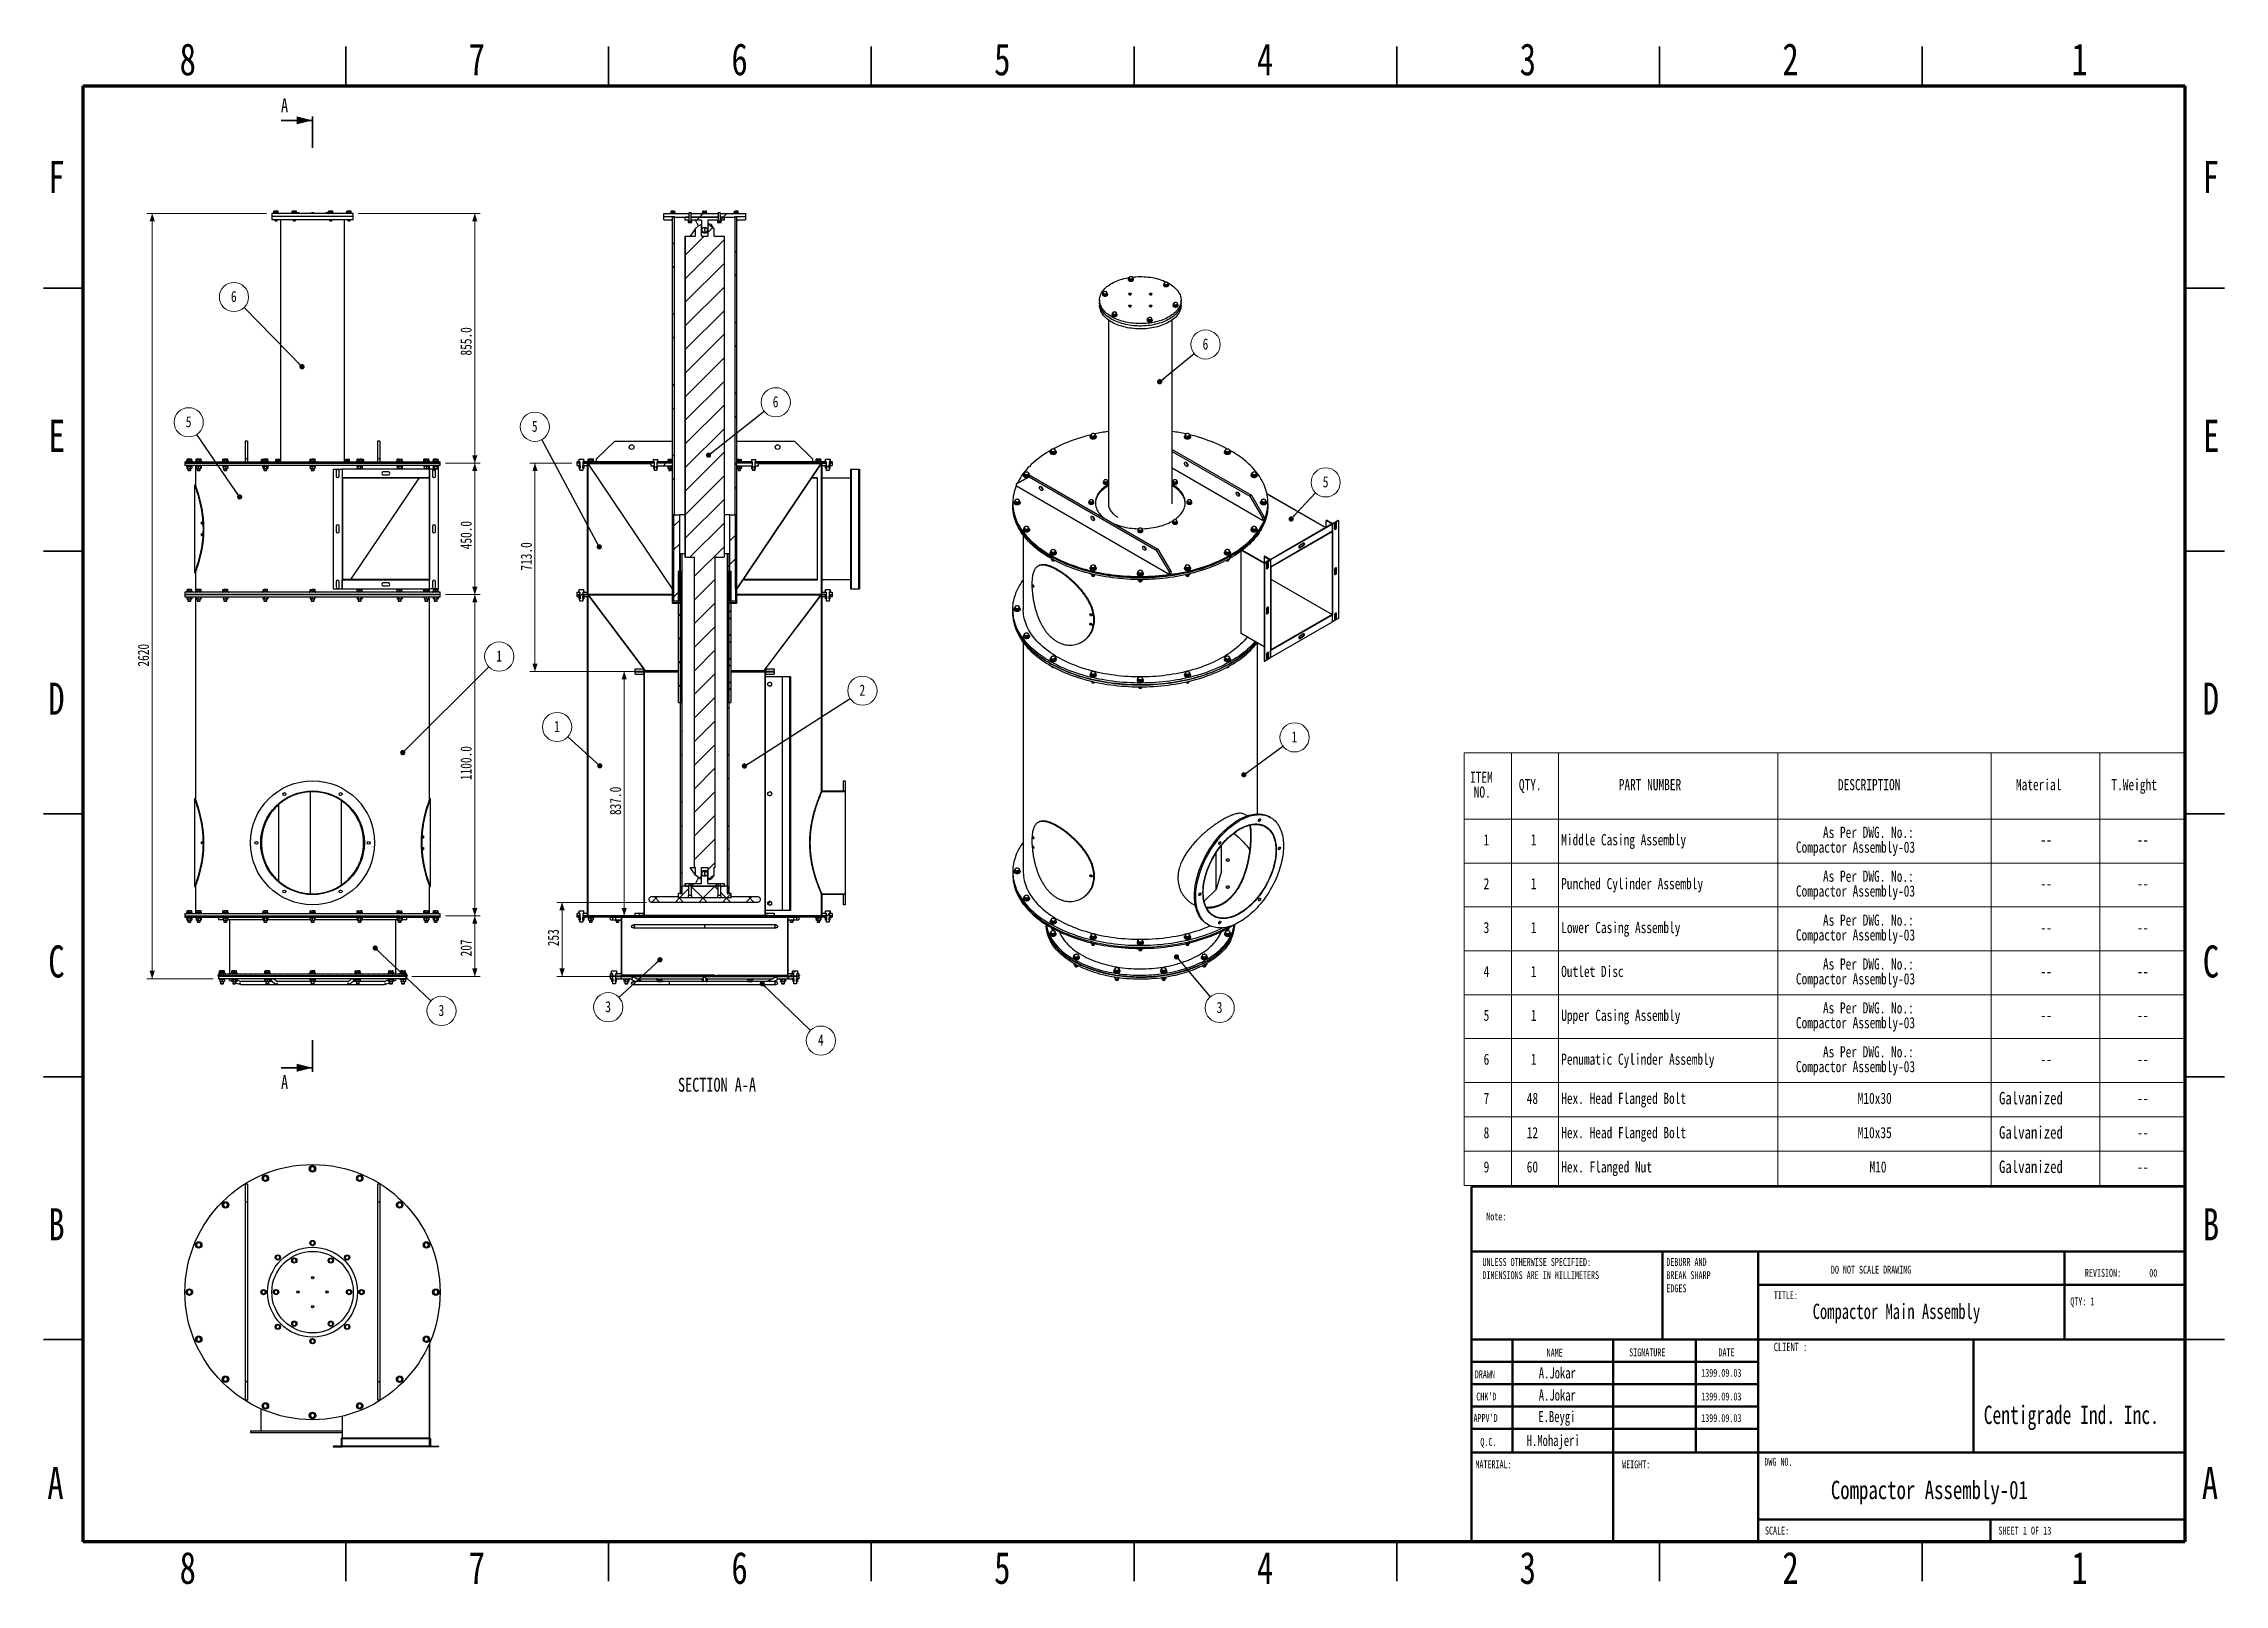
# Model space of a CAD drawing. Header units: millimetres. Extents: x 2 to 418, y 2 to 295.
import ezdxf

# ---------------------------------------------------------------- set-up
doc = ezdxf.new("R2010")
doc.units = ezdxf.units.MM
doc.linetypes.add('CENTER', pattern=[10.16, 6.35, -1.27, 1.27, -1.27])
doc.styles.add('SLDTEXTSTYLE0', font='TXT', dxfattribs={"width": 0.75})
doc.styles.add('SLDTEXTSTYLE1', font='TXT', dxfattribs={"width": 0.686449})
doc.styles.add('SLDTEXTSTYLE2', font='TXT', dxfattribs={"width": 0.652778})
doc.styles.add('SLDTEXTSTYLE3', font='TXT', dxfattribs={"width": 0.692308})
doc.styles.add('SLDTEXTSTYLE4', font='TXT', dxfattribs={"width": 0.7})
doc.dimstyles.new('SLDDIMSTYLE0', dxfattribs={"dimtxt": 2.116667, "dimasz": 1.5, "dimexe": 0, "dimexo": 0.0625, "dimgap": 0.529167, "dimtad": 1, "dimdec": 0, "dimlfac": 18, "dimrnd": 1e-09, "dimzin": 12, "dimdsep": 46, "dimtxsty": 'SLDTEXTSTYLE0', "dimsah": 1, "dimcen": 0.09, "dimadec": 0, "dimazin": 3, "dimtfac": 1, "dimtdec": 0, "dimtofl": 0, "dimtmove": 0, "dimatfit": 3, "dimfxl": 1, "dimfrac": 2, "dimtolj": 1, "dimtzin": 12, "dimarcsym": 0})
doc.dimstyles.new('SLDDIMSTYLE1', dxfattribs={"dimtxt": 2.116667, "dimasz": 1.5, "dimexe": 0, "dimexo": 0.0625, "dimgap": 0.529167, "dimtad": 1, "dimdec": 1, "dimlfac": 18, "dimrnd": 1e-09, "dimzin": 4, "dimdsep": 46, "dimtxsty": 'SLDTEXTSTYLE0', "dimsah": 1, "dimcen": 0.09, "dimadec": 0, "dimazin": 1, "dimtfac": 1, "dimtdec": 0, "dimtofl": 0, "dimtmove": 0, "dimatfit": 3, "dimfxl": 1, "dimfrac": 2, "dimtolj": 1, "dimtzin": 12, "dimarcsym": 0})
doc.dimstyles.new('SLDDIMSTYLE2', dxfattribs={"dimtxt": 2.116667, "dimasz": 1.5, "dimexe": 0, "dimexo": 0.0625, "dimgap": 0.529167, "dimtad": 1, "dimdec": 0, "dimlfac": 18, "dimrnd": 1e-09, "dimzin": 12, "dimdsep": 46, "dimtxsty": 'SLDTEXTSTYLE0', "dimsah": 1, "dimcen": 0.09, "dimadec": 0, "dimazin": 3, "dimtfac": 1, "dimtdec": 0, "dimtmove": 0, "dimatfit": 0, "dimfxl": 1, "dimfrac": 2, "dimtolj": 1, "dimtzin": 12, "dimarcsym": 0})
doc.dimstyles.new('SLDDIMSTYLE3', dxfattribs={"dimtxt": 0.18, "dimasz": 1, "dimexe": 0, "dimexo": 0.0625, "dimgap": 0, "dimtad": 0, "dimtih": 1, "dimtoh": 1, "dimdec": 0, "dimrnd": 1e-09, "dimzin": 0, "dimdsep": 46, "dimtxsty": 'Standard', "dimblk1": 'DOT', "dimblk2": 'DOT', "dimsah": 1, "dimcen": 0.09, "dimadec": 0, "dimazin": 0, "dimtfac": 1, "dimtdec": 0, "dimtofl": 0, "dimtmove": 0, "dimatfit": 3, "dimldrblk": 'DOT', "dimfxl": 1, "dimfrac": 2, "dimtolj": 1, "dimtzin": 0, "dimarcsym": 0})

msp = doc.modelspace()

# ---------------------------------------------------------------- texts
at = {"color": 7, "linetype": 'Continuous', "lineweight": 0}
for s, insert, char_height, attachment_point, style in [('8', (29.9386, 295.1137), 6.096, 2, 'SLDTEXTSTYLE0'), ('7', (84.9386, 295.1137), 6.096, 2, 'SLDTEXTSTYLE0'), ('6', (134.9386, 295.1137), 6.096, 2, 'SLDTEXTSTYLE0'), ('5', (184.9386, 295.1137), 6.096, 2, 'SLDTEXTSTYLE0'), ('4', (234.9386, 295.1137), 6.096, 2, 'SLDTEXTSTYLE0'), ('3', (284.9386, 295.1137), 6.096, 2, 'SLDTEXTSTYLE0'), ('2', (334.9386, 295.1137), 6.096, 2, 'SLDTEXTSTYLE0'), ('1', (389.9386, 295.1137), 6.096, 2, 'SLDTEXTSTYLE0'), ('F', (4.9365, 272.7257), 6.096, 2, 'SLDTEXTSTYLE0'), ('F', (414.9365, 272.7257), 6.096, 2, 'SLDTEXTSTYLE0'), ('E', (5.0106, 223.4757), 6.096, 2, 'SLDTEXTSTYLE0'), ('E', (415.0106, 223.4757), 6.096, 2, 'SLDTEXTSTYLE0'), ('D', (4.9302, 173.4757), 6.096, 2, 'SLDTEXTSTYLE0'), ('D', (414.9302, 173.4757), 6.096, 2, 'SLDTEXTSTYLE0'), ('C', (4.9365, 123.4757), 6.096, 2, 'SLDTEXTSTYLE0'), ('C', (414.9365, 123.4757), 6.096, 2, 'SLDTEXTSTYLE0'), ('SECTION A-A', (130.651, 98.2976), 2.645833, 2, 'SLDTEXTSTYLE0'), ('B', (4.9534, 73.4757), 6.096, 2, 'SLDTEXTSTYLE0'), ('Note:', (277.0323, 72.6663), 1.5, 1, 'SLDTEXTSTYLE0'), ('B', (414.9534, 73.4757), 6.096, 2, 'SLDTEXTSTYLE0'), ('DO NOT SCALE DRAWING', (342.6146, 62.533), 1.5, 1, 'SLDTEXTSTYLE0'), ('REVISION:       00', (390.9549, 61.9348), 1.5, 1, 'SLDTEXTSTYLE2'), ('TITLE:', (331.7595, 57.6839), 1.5, 1, 'SLDTEXTSTYLE0'), ('Compactor Main Assembly', (339.1524, 55.3124), 2.910417, 1, 'SLDTEXTSTYLE4'), ('QTY: 1', (388.1787, 56.5031), 1.5, 1, 'SLDTEXTSTYLE0'), ('NAME', (288.5222, 46.7515), 1.5, 1, 'SLDTEXTSTYLE0'), ('SIGNATURE', (304.2336, 46.8118), 1.5, 1, 'SLDTEXTSTYLE0'), ('DATE', (321.2178, 46.8118), 1.5, 1, 'SLDTEXTSTYLE0'), ('CLIENT :', (331.7595, 47.8853), 1.5875, 1, 'SLDTEXTSTYLE4'), ('DRAWN', (274.8434, 42.6348), 1.5, 1, 'SLDTEXTSTYLE1'), ('A.Jokar', (287.0332, 43.2192), 2.11667, 1, 'SLDTEXTSTYLE4'), ('1399.09.03', (317.9436, 42.9169), 1.5, 1, 'SLDTEXTSTYLE0'), ("CHK'D", (275.1392, 38.4119), 1.5, 1, 'SLDTEXTSTYLE0'), ('A.Jokar', (287.0332, 38.9963), 2.11667, 1, 'SLDTEXTSTYLE4'), ('1399.09.03', (317.9436, 38.4119), 1.5, 1, 'SLDTEXTSTYLE0'), ("APPV'D", (274.6017, 34.3159), 1.5, 1, 'SLDTEXTSTYLE0'), ('E.Beygi', (286.947, 34.9003), 2.11667, 1, 'SLDTEXTSTYLE4'), ('1399.09.03', (317.9436, 34.3159), 1.5, 1, 'SLDTEXTSTYLE0'), ('Centigrade Ind. Inc.', (371.7076, 35.9234), 3.5, 1, 'SLDTEXTSTYLE4'), ('Q.C.', (275.9154, 29.7756), 1.5, 1, 'SLDTEXTSTYLE0'), ('H.Mohajeri', (284.7343, 30.3601), 2.11667, 1, 'SLDTEXTSTYLE4'), ('MATERIAL:', (274.9752, 25.5047), 1.5, 1, 'SLDTEXTSTYLE0'), ('WEIGHT:', (302.8936, 25.5032), 1.4986, 1, 'SLDTEXTSTYLE0'), ('DWG NO.', (329.953, 25.9861), 1.5, 1, 'SLDTEXTSTYLE0'), ('A', (4.7566, 24.2257), 6.096, 2, 'SLDTEXTSTYLE0'), ('Compactor Assembly-01', (342.6146, 21.64), 3.5, 1, 'SLDTEXTSTYLE0'), ('A', (414.7566, 24.2257), 6.096, 2, 'SLDTEXTSTYLE0'), ('SCALE:', (330.074, 12.9001), 1.5, 1, 'SLDTEXTSTYLE0'), ('SHEET 1 OF 13', (374.4783, 12.9001), 1.5, 1, 'SLDTEXTSTYLE3'), ('8', (29.9386, 8.1137), 6.096, 2, 'SLDTEXTSTYLE0'), ('7', (84.9386, 8.1137), 6.096, 2, 'SLDTEXTSTYLE0'), ('6', (134.9386, 8.1137), 6.096, 2, 'SLDTEXTSTYLE0'), ('5', (184.9386, 8.1137), 6.096, 2, 'SLDTEXTSTYLE0'), ('4', (234.9386, 8.1137), 6.096, 2, 'SLDTEXTSTYLE0'), ('3', (284.9386, 8.1137), 6.096, 2, 'SLDTEXTSTYLE0'), ('2', (334.9386, 8.1137), 6.096, 2, 'SLDTEXTSTYLE0'), ('1', (389.9386, 8.1137), 6.096, 2, 'SLDTEXTSTYLE0')]:
    msp.add_mtext(s, dxfattribs=dict(at, insert=insert, char_height=char_height, attachment_point=attachment_point, style=style))
at = {"color": 7, "linetype": 'Continuous', "char_height": 2.6458, "attachment_point": 1, "style": 'SLDTEXTSTYLE0'}
for insert in [(47.6775, 284.6471), (47.6775, 98.8093)]:
    msp.add_mtext('A', dxfattribs=dict(at, insert=insert))

# ---------------------------------------------------------------- blocks, each defined once
blk = doc.blocks.new('SW_NOTE_0')
at = {"color": 0, "linetype": 'Continuous', "lineweight": 0, "char_height": 1.5, "attachment_point": 1, "style": 'SLDTEXTSTYLE0'}
for s, insert in [('UNLESS OTHERWISE SPECIFIED:', (0, 1.93)), ('DIMENSIONS ARE IN MILLIMETERS', (0, -0.57))]:
    blk.add_mtext(s, dxfattribs=dict(at, insert=insert))
blk = doc.blocks.new('SW_NOTE_1')
at = {"color": 0, "linetype": 'Continuous', "lineweight": 0, "char_height": 1.5, "attachment_point": 1, "style": 'SLDTEXTSTYLE0'}
for s, insert in [('DEBURR AND', (0, 1.93)), ('BREAK SHARP', (0, -0.57)), ('EDGES', (0, -3.07))]:
    blk.add_mtext(s, dxfattribs=dict(at, insert=insert))
blk = doc.blocks.new('SW_TABLEANNOTATION_0')
at = {"color": 0, "linetype": 'Continuous', "lineweight": 0}
for p, q in [((0, 0), (0, -82.3)), ((137.08, 0), (0, 0)), ((8.99, 0), (8.99, -12.62)), ((17.98, 0), (17.98, -12.62)), ((59.71, 0), (59.71, -12.62)), ((100.3, 0), (100.3, -12.62)), ((120.96, 0), (120.96, -12.62)), ((137.08, -82.3), (137.08, 0)), ((0, -12.62), (137.08, -12.62)), ((8.99, -12.62), (8.99, -82.3)), ((17.98, -12.62), (17.98, -82.3)), ((59.71, -12.62), (59.71, -82.3)), ((100.3, -12.62), (100.3, -82.3)), ((120.96, -12.62), (120.96, -82.3)), ((0, -20.97), (137.08, -20.97)), ((0, -29.32), (137.08, -29.32)), ((0, -37.67), (137.08, -37.67)), ((0, -46.02), (137.08, -46.02)), ((0, -54.37), (137.08, -54.37)), ((0, -62.72), (137.08, -62.72)), ((0, -69.25), (137.08, -69.25)), ((0, -75.78), (137.08, -75.78)), ((0, -82.3), (137.08, -82.3))]:
    blk.add_line(p, q, dxfattribs=at)
at = {"color": 0, "linetype": 'Continuous', "lineweight": 0, "attachment_point": 1, "style": 'SLDTEXTSTYLE0'}
for s, insert, char_height in [('ITEM', (1.13, -3.58), 2.117), ('NO.', (1.83, -6.41), 2.117), ('QTY.', (10.43, -4.99), 2.117), ('PART NUMBER', (29.43, -4.99), 2.1167), ('DESCRIPTION', (71.14, -4.99), 2.1167), ('Material', (105.02, -4.99), 2.117), ('T.Weight', (123.19, -4.99), 2.117), ('1', (3.71, -15.48), 2.12), ('1', (12.7, -15.48), 2.12), ('Middle Casing Assembly', (18.48, -15.48), 2.1167), ('As Per DWG. No.:', (68.29, -14.07), 2.1167), ('Compactor Assembly-03', (63.14, -16.89), 2.1167), ('--', (109.69, -15.48), 2.117), ('--', (128.08, -15.48), 2.117), ('2', (3.71, -23.83), 2.12), ('1', (12.7, -23.83), 2.12), ('Punched Cylinder Assembly', (18.48, -23.83), 2.1167), ('As Per DWG. No.:', (68.29, -22.42), 2.1167), ('Compactor Assembly-03', (63.14, -25.24), 2.1167), ('--', (109.69, -23.83), 2.117), ('--', (128.08, -23.83), 2.117), ('3', (3.71, -32.18), 2.12), ('1', (12.7, -32.18), 2.12), ('Lower Casing Assembly', (18.48, -32.18), 2.1167), ('As Per DWG. No.:', (68.29, -30.77), 2.1167), ('Compactor Assembly-03', (63.14, -33.59), 2.1167), ('--', (109.69, -32.18), 2.117), ('--', (128.08, -32.18), 2.117), ('4', (3.71, -40.53), 2.12), ('1', (12.7, -40.53), 2.12), ('Outlet Disc', (18.48, -40.53), 2.1167), ('As Per DWG. No.:', (68.29, -39.12), 2.1167), ('Compactor Assembly-03', (63.14, -41.94), 2.1167), ('--', (109.69, -40.53), 2.117), ('--', (128.08, -40.53), 2.117), ('5', (3.71, -48.88), 2.12), ('1', (12.7, -48.88), 2.12), ('Upper Casing Assembly', (18.48, -48.88), 2.1167), ('As Per DWG. No.:', (68.29, -47.47), 2.1167), ('Compactor Assembly-03', (63.14, -50.29), 2.1167), ('--', (109.69, -48.88), 2.117), ('--', (128.08, -48.88), 2.117), ('6', (3.71, -57.23), 2.12), ('1', (12.7, -57.23), 2.12), ('Penumatic Cylinder Assembly', (18.48, -57.23), 2.1167), ('As Per DWG. No.:', (68.29, -55.82), 2.1167), ('Compactor Assembly-03', (63.14, -58.64), 2.1167), ('--', (109.69, -57.23), 2.117), ('--', (128.08, -57.23), 2.117), ('7', (3.71, -64.67), 2.12), ('48', (11.92, -64.67), 2.117), ('Hex. Head Flanged Bolt', (18.48, -64.67), 2.1167), ('M10x30', (74.9, -64.67), 2.117), ('Galvanized', (101.8, -64.5), 2.381), ('--', (128.08, -64.67), 2.117), ('8', (3.71, -71.2), 2.12), ('12', (11.92, -71.2), 2.117), ('Hex. Head Flanged Bolt', (18.48, -71.2), 2.1167), ('M10x35', (74.9, -71.2), 2.117), ('Galvanized', (101.8, -71.03), 2.381), ('--', (128.08, -71.2), 2.117), ('9', (3.71, -77.72), 2.12), ('60', (11.92, -77.72), 2.117), ('Hex. Flanged Nut', (18.48, -77.72), 2.1167), ('M10', (77.14, -77.72), 2.117), ('Galvanized', (101.8, -77.56), 2.381), ('--', (128.08, -77.72), 2.117)]:
    blk.add_mtext(s, dxfattribs=dict(at, insert=insert, char_height=char_height))
blk = doc.blocks.new('_D')
at = {"color": 7, "linetype": 'Continuous', "lineweight": 18, "transparency": 16777216}
for p, q in [((44.92, 262.73), (22.16, 262.73)), ((23.16, 117.15), (23.16, 262.73)), ((34.76, 117.15), (22.16, 117.15))]:
    blk.add_line(p, q, dxfattribs=at)
for points in [[(23.16, 262.73), (22.66, 261.23), (23.66, 261.23)], [(23.16, 117.15), (23.66, 118.65), (22.66, 118.65)]]:
    blk.add_solid(points, dxfattribs=at)
at = {"color": 7, "linetype": 'Continuous', "lineweight": 18, "transparency": 16777216, "insert": (20.43, 176.53), "char_height": 2.117, "attachment_point": 1, "rotation": 90, "style": 'SLDTEXTSTYLE0'}
blk.add_mtext('2620', dxfattribs=at)
blk = doc.blocks.new('_D_1')
at = {"color": 7, "linetype": 'Continuous', "lineweight": 18, "transparency": 16777216}
for p, q in [((62.43, 262.73), (85.56, 262.73)), ((84.56, 215.23), (84.56, 262.73)), ((78.96, 215.23), (85.56, 215.23))]:
    blk.add_line(p, q, dxfattribs=at)
for points in [[(84.56, 262.73), (84.06, 261.23), (85.06, 261.23)], [(84.56, 215.23), (85.06, 216.73), (84.06, 216.73)]]:
    blk.add_solid(points, dxfattribs=at)
at = {"color": 7, "linetype": 'Continuous', "lineweight": 18, "transparency": 16777216, "insert": (81.83, 235.7), "char_height": 2.117, "attachment_point": 1, "rotation": 90, "style": 'SLDTEXTSTYLE0'}
blk.add_mtext('855.0', dxfattribs=at)
blk = doc.blocks.new('_D_2')
at = {"color": 7, "linetype": 'Continuous', "lineweight": 18, "transparency": 16777216}
for p, q in [((78.96, 215.23), (85.56, 215.23)), ((84.56, 215.23), (84.56, 190.23)), ((78.96, 190.23), (85.56, 190.23))]:
    blk.add_line(p, q, dxfattribs=at)
for points in [[(84.56, 215.23), (84.06, 213.73), (85.06, 213.73)], [(84.56, 190.23), (85.06, 191.73), (84.06, 191.73)]]:
    blk.add_solid(points, dxfattribs=at)
at = {"color": 7, "linetype": 'Continuous', "lineweight": 18, "transparency": 16777216, "insert": (81.83, 198.84), "char_height": 2.117, "attachment_point": 1, "rotation": 90, "style": 'SLDTEXTSTYLE0'}
blk.add_mtext('450.0', dxfattribs=at)
blk = doc.blocks.new('_D_3')
at = {"color": 7, "linetype": 'Continuous', "lineweight": 18, "transparency": 16777216}
for p, q in [((78.96, 190.23), (85.56, 190.23)), ((84.56, 190.23), (84.56, 129.11)), ((78.96, 129.11), (85.56, 129.11))]:
    blk.add_line(p, q, dxfattribs=at)
for points in [[(84.56, 190.23), (84.06, 188.73), (85.06, 188.73)], [(84.56, 129.11), (85.06, 130.61), (84.06, 130.61)]]:
    blk.add_solid(points, dxfattribs=at)
at = {"color": 7, "linetype": 'Continuous', "lineweight": 18, "transparency": 16777216, "insert": (81.83, 154.92), "char_height": 2.117, "attachment_point": 1, "rotation": 90, "style": 'SLDTEXTSTYLE0'}
blk.add_mtext('1100.0', dxfattribs=at)
blk = doc.blocks.new('_D_4')
at = {"color": 7, "linetype": 'Continuous', "lineweight": 18, "transparency": 16777216}
for p, q in [((78.96, 129.11), (85.56, 129.11)), ((84.56, 117.59), (84.56, 129.11)), ((72.59, 117.59), (85.56, 117.59))]:
    blk.add_line(p, q, dxfattribs=at)
for points in [[(84.56, 129.11), (84.06, 127.61), (85.06, 127.61)], [(84.56, 117.59), (85.06, 119.09), (84.06, 119.09)]]:
    blk.add_solid(points, dxfattribs=at)
at = {"color": 7, "linetype": 'Continuous', "lineweight": 18, "transparency": 16777216, "insert": (81.83, 121.38), "char_height": 2.117, "attachment_point": 1, "rotation": 90, "style": 'SLDTEXTSTYLE0'}
blk.add_mtext('207', dxfattribs=at)
blk = doc.blocks.new('SW_NOTE_2')
at = {"color": 0, "linetype": 'Continuous', "lineweight": 0}
blk.add_circle((1.97, 1.96), 2.78, dxfattribs=at)
at = {"color": 0, "linetype": 'Continuous', "lineweight": 0, "insert": (1.95, 3.12), "char_height": 2.12, "attachment_point": 2, "style": 'SLDTEXTSTYLE0'}
blk.add_mtext('1', dxfattribs=at)
blk = doc.blocks.new('_DOT')
at = {"color": 0, "linetype": 'ByBlock', "lineweight": -2}
blk.add_line((-0.5, 0), (-1, 0), dxfattribs=at)
at = {"color": 0, "linetype": 'ByBlock', "const_width": 0.5}
blk.add_lwpolyline([(-0.25, 0, 1), (0.25, 0, 1)], format="xyb", close=True, dxfattribs=at)
blk = doc.blocks.new('SW_NOTE_3')
at = {"color": 0, "linetype": 'Continuous', "lineweight": 0}
blk.add_circle((2.02, -1.91), 2.78, dxfattribs=at)
at = {"color": 0, "linetype": 'Continuous', "lineweight": 0, "insert": (2, -0.75), "char_height": 2.12, "attachment_point": 2, "style": 'SLDTEXTSTYLE0'}
blk.add_mtext('3', dxfattribs=at)
blk = doc.blocks.new('SW_NOTE_4')
at = {"color": 0, "linetype": 'Continuous', "lineweight": 0}
blk.add_circle((-1.57, 2.3), 2.78, dxfattribs=at)
at = {"color": 0, "linetype": 'Continuous', "lineweight": 0, "insert": (-1.59, 3.46), "char_height": 2.12, "attachment_point": 2, "style": 'SLDTEXTSTYLE0'}
blk.add_mtext('5', dxfattribs=at)
blk = doc.blocks.new('SW_NOTE_5')
at = {"color": 0, "linetype": 'Continuous', "lineweight": 0}
blk.add_circle((-1.94, 1.99), 2.78, dxfattribs=at)
at = {"color": 0, "linetype": 'Continuous', "lineweight": 0, "insert": (-1.97, 3.15), "char_height": 2.12, "attachment_point": 2, "style": 'SLDTEXTSTYLE0'}
blk.add_mtext('6', dxfattribs=at)
blk = doc.blocks.new('_D_5')
at = {"color": 7, "linetype": 'Continuous', "lineweight": 18, "transparency": 16777216}
for p, q in [((103.02, 215.23), (95.01, 215.23)), ((96.01, 175.61), (96.01, 215.23)), ((115.13, 175.61), (95.01, 175.61))]:
    blk.add_line(p, q, dxfattribs=at)
for points in [[(96.01, 215.23), (95.51, 213.73), (96.51, 213.73)], [(96.01, 175.61), (96.51, 177.11), (95.51, 177.11)]]:
    blk.add_solid(points, dxfattribs=at)
at = {"color": 7, "linetype": 'Continuous', "lineweight": 18, "transparency": 16777216, "insert": (93.29, 194.79), "char_height": 2.117, "attachment_point": 1, "rotation": 90, "style": 'SLDTEXTSTYLE0'}
blk.add_mtext('713.0', dxfattribs=at)
blk = doc.blocks.new('_D_6')
at = {"color": 7, "linetype": 'Continuous', "lineweight": 18, "transparency": 16777216}
for p, q in [((117.24, 131.67), (100.16, 131.67)), ((101.16, 131.67), (101.16, 117.59)), ((110.41, 117.59), (100.16, 117.59))]:
    blk.add_line(p, q, dxfattribs=at)
for points in [[(101.16, 131.67), (100.66, 130.17), (101.66, 130.17)], [(101.16, 117.59), (101.66, 119.09), (100.66, 119.09)]]:
    blk.add_solid(points, dxfattribs=at)
at = {"color": 7, "linetype": 'Continuous', "lineweight": 18, "transparency": 16777216, "insert": (98.43, 123.31), "char_height": 2.117, "attachment_point": 1, "rotation": 90, "style": 'SLDTEXTSTYLE0'}
blk.add_mtext('253', dxfattribs=at)
blk = doc.blocks.new('_D_7')
at = {"color": 7, "linetype": 'Continuous', "lineweight": 18, "transparency": 16777216}
for p, q in [((115.13, 175.61), (111.99, 175.61)), ((112.99, 175.61), (112.99, 129.11))]:
    blk.add_line(p, q, dxfattribs=at)
for points in [[(112.99, 175.61), (112.49, 174.11), (113.49, 174.11)], [(112.99, 129.11), (113.49, 130.61), (112.49, 130.61)]]:
    blk.add_solid(points, dxfattribs=at)
at = {"color": 7, "linetype": 'Continuous', "lineweight": 18, "transparency": 16777216, "insert": (110.26, 148.28), "char_height": 2.117, "attachment_point": 1, "rotation": 90, "style": 'SLDTEXTSTYLE0'}
blk.add_mtext('837.0', dxfattribs=at)
blk = doc.blocks.new('SW_NOTE_6')
at = {"color": 0, "linetype": 'Continuous', "lineweight": 0}
blk.add_circle((2.19, 1.72), 2.78, dxfattribs=at)
at = {"color": 0, "linetype": 'Continuous', "lineweight": 0, "insert": (2.16, 2.88), "char_height": 2.12, "attachment_point": 2, "style": 'SLDTEXTSTYLE0'}
blk.add_mtext('6', dxfattribs=at)
blk = doc.blocks.new('SW_NOTE_7')
at = {"color": 0, "linetype": 'Continuous', "lineweight": 0}
blk.add_circle((2.34, 1.5), 2.78, dxfattribs=at)
at = {"color": 0, "linetype": 'Continuous', "lineweight": 0, "insert": (2.32, 2.66), "char_height": 2.12, "attachment_point": 2, "style": 'SLDTEXTSTYLE0'}
blk.add_mtext('2', dxfattribs=at)
blk = doc.blocks.new('SW_NOTE_8')
at = {"color": 0, "linetype": 'Continuous', "lineweight": 0}
blk.add_circle((-2.05, -1.88), 2.78, dxfattribs=at)
at = {"color": 0, "linetype": 'Continuous', "lineweight": 0, "insert": (-2.07, -0.72), "char_height": 2.12, "attachment_point": 2, "style": 'SLDTEXTSTYLE0'}
blk.add_mtext('3', dxfattribs=at)
blk = doc.blocks.new('SW_NOTE_9')
at = {"color": 0, "linetype": 'Continuous', "lineweight": 0}
blk.add_circle((2, -1.94), 2.78, dxfattribs=at)
at = {"color": 0, "linetype": 'Continuous', "lineweight": 0, "insert": (1.98, -0.77), "char_height": 2.12, "attachment_point": 2, "style": 'SLDTEXTSTYLE0'}
blk.add_mtext('4', dxfattribs=at)
blk = doc.blocks.new('SW_NOTE_10')
at = {"color": 0, "linetype": 'Continuous', "lineweight": 0}
blk.add_circle((-2.06, 1.87), 2.78, dxfattribs=at)
at = {"color": 0, "linetype": 'Continuous', "lineweight": 0, "insert": (-2.08, 3.03), "char_height": 2.12, "attachment_point": 2, "style": 'SLDTEXTSTYLE0'}
blk.add_mtext('1', dxfattribs=at)
blk = doc.blocks.new('SW_NOTE_11')
at = {"color": 0, "linetype": 'Continuous', "lineweight": 0}
blk.add_circle((-1.31, 2.45), 2.78, dxfattribs=at)
at = {"color": 0, "linetype": 'Continuous', "lineweight": 0, "insert": (-1.34, 3.61), "char_height": 2.12, "attachment_point": 2, "style": 'SLDTEXTSTYLE0'}
blk.add_mtext('5', dxfattribs=at)
blk = doc.blocks.new('SW_NOTE_12')
at = {"color": 0, "linetype": 'Continuous', "lineweight": 0}
blk.add_circle((2.16, 1.75), 2.78, dxfattribs=at)
at = {"color": 0, "linetype": 'Continuous', "lineweight": 0, "insert": (2.14, 2.91), "char_height": 2.12, "attachment_point": 2, "style": 'SLDTEXTSTYLE0'}
blk.add_mtext('6', dxfattribs=at)
blk = doc.blocks.new('SW_NOTE_13')
at = {"color": 0, "linetype": 'Continuous', "lineweight": 0}
blk.add_circle((1.91, 2.02), 2.78, dxfattribs=at)
at = {"color": 0, "linetype": 'Continuous', "lineweight": 0, "insert": (1.89, 3.19), "char_height": 2.12, "attachment_point": 2, "style": 'SLDTEXTSTYLE0'}
blk.add_mtext('5', dxfattribs=at)
blk = doc.blocks.new('SW_NOTE_14')
at = {"color": 0, "linetype": 'Continuous', "lineweight": 0}
blk.add_circle((2.24, 1.65), 2.78, dxfattribs=at)
at = {"color": 0, "linetype": 'Continuous', "lineweight": 0, "insert": (2.22, 2.81), "char_height": 2.12, "attachment_point": 2, "style": 'SLDTEXTSTYLE0'}
blk.add_mtext('1', dxfattribs=at)
blk = doc.blocks.new('SW_NOTE_15')
at = {"color": 0, "linetype": 'Continuous', "lineweight": 0}
blk.add_circle((1.8, -2.12), 2.78, dxfattribs=at)
at = {"color": 0, "linetype": 'Continuous', "lineweight": 0, "insert": (1.77, -0.96), "char_height": 2.12, "attachment_point": 2, "style": 'SLDTEXTSTYLE0'}
blk.add_mtext('3', dxfattribs=at)

# ---------------------------------------------------------------- dimensions: what is measured, and where the dimension line sits
at = {"color": 7, "linetype": 'Continuous', "lineweight": 18}
for base, p1, p2, dimstyle, picture, middle in [((23.1598, 262.7258), (35.7608, 117.148), (45.9247, 262.7258), 'SLDDIMSTYLE0', '_D', (23.1598, 179.6569)), ((84.5577, 262.7258), (77.9553, 215.2258), (61.4303, 262.7258), 'SLDDIMSTYLE1', '_D_1', (84.5577, 239.216)), ((84.5577, 190.2258), (77.9553, 215.2258), (77.9553, 190.2258), 'SLDDIMSTYLE1', '_D_2', (84.5577, 202.3572)), ((96.0136, 215.2258), (116.1273, 175.6147), (104.0162, 215.2258), 'SLDDIMSTYLE1', '_D_5', (96.0136, 198.3123)), ((84.5577, 129.1147), (77.9553, 190.2258), (77.9553, 129.1147), 'SLDDIMSTYLE1', '_D_3', (84.5577, 159.2199)), ((112.9861, 129.1147), (116.1273, 175.6147), (111.4051, 129.1147), 'SLDDIMSTYLE1', '_D_7', (112.9861, 151.7991)), ((84.5577, 129.1147), (71.5942, 117.5925), (77.9553, 129.1147), 'SLDDIMSTYLE2', '_D_4', (84.5577, 123.7302)), ((101.1566, 117.5925), (118.2384, 131.67), (111.4051, 117.5925), 'SLDDIMSTYLE0', '_D_6', (101.1566, 125.6572))]:
    dim = msp.add_linear_dim(base=base, p1=p1, p2=p2, angle=90, dimstyle=dimstyle, dxfattribs=at)
    dim.commit()
    dim.dimension.update_dxf_attribs({"geometry": picture, "text_midpoint": middle, "dimtype": 160})

# ---------------------------------------------------------------- hatches: boundary and pattern name
at = {"linetype": 'Continuous', "lineweight": 18}
h = msp.add_hatch(dxfattribs=at)
h.set_pattern_fill('ANSI32', angle=3e-322, style=0)
h.paths.add_polyline_path([(125.3316, 262.6173), (125.294, 262.639), (125.294, 262.6477), (125.3316, 262.6694), (125.3316, 262.6867), (125.294, 262.7084), (125.294, 262.7258), (120.5412, 262.7258), (120.5412, 262.1702), (122.569, 262.1702), (122.569, 262.0036), (125.2384, 262.0036), (125.2384, 262.1702), (125.294, 262.1702), (125.294, 262.231), (125.3316, 262.2527), (125.3316, 262.2701), (125.294, 262.2918), (125.294, 262.3004), (125.3316, 262.3222), (125.3316, 262.3395), (125.294, 262.3612), (125.294, 262.3699), (125.3316, 262.3916), (125.3316, 262.409), (125.294, 262.4307), (125.294, 262.4393), (125.3316, 262.461), (125.3316, 262.4784), (125.294, 262.5001), (125.294, 262.5088), (125.3316, 262.5305), (125.3316, 262.5478), (125.294, 262.5695), (125.294, 262.5782), (125.3316, 262.5999)], flags=0)
h = msp.add_hatch(dxfattribs=at)
h.set_pattern_fill('ANSI32', angle=3e-322, style=0)
h.paths.add_polyline_path([(120.5412, 262.1702), (120.5412, 261.5036), (122.2079, 261.5036), (122.2079, 262.1702)], flags=0)
h = msp.add_hatch(dxfattribs=at)
h.set_pattern_fill('ANSI32', style=0)
h.paths.add_polyline_path([(122.2079, 262.0036), (122.2079, 205.3925), (122.569, 205.3925), (122.569, 262.0036)], flags=0)
h = msp.add_hatch(dxfattribs=at)
h.set_pattern_fill('ANSI31', style=0)
h.paths.add_polyline_path([(124.562, 261.448), (125.294, 261.448), (125.294, 262.0036), (124.562, 262.0036)], flags=0)
h = msp.add_hatch(dxfattribs=at)
h.set_pattern_fill('ANSI31', style=0)
edge = h.paths.add_edge_path(flags=0)
edge.add_line((125.7093, 261.2258), (125.7093, 261.0036))
edge.add_line((125.7093, 261.0036), (125.8329, 261.0036))
edge.add_arc((125.8329, 261.048), 0.0444, 270, 360)
edge.add_line((125.8773, 261.048), (125.8773, 261.448))
edge.add_line((125.8773, 261.448), (125.7606, 261.448))
edge.add_arc((125.7606, 261.4702), 0.0222, 180, 270, ccw=False)
edge.add_line((125.7384, 261.4702), (125.7384, 262.8061))
edge.add_line((125.7384, 262.8061), (125.7076, 262.8369))
edge.add_line((125.7076, 262.8369), (125.3248, 262.8369))
edge.add_line((125.3248, 262.8369), (125.294, 262.8061))
edge.add_line((125.294, 262.8061), (125.294, 261.4702))
edge.add_arc((125.2718, 261.4702), 0.0222, 270, 360, ccw=False)
edge.add_line((125.2718, 261.448), (125.1551, 261.448))
edge.add_line((125.1551, 261.448), (125.1551, 261.048))
edge.add_arc((125.1995, 261.048), 0.0444, 180, 270)
edge.add_line((125.1995, 261.0036), (125.3231, 261.0036))
edge.add_line((125.3231, 261.0036), (125.3231, 261.2258))
edge.add_line((125.3231, 261.2258), (125.349, 261.2258))
edge.add_line((125.349, 261.2258), (125.5162, 261.3223))
edge.add_line((125.5162, 261.3223), (125.6834, 261.2258))
edge.add_line((125.6834, 261.2258), (125.7093, 261.2258))
h = msp.add_hatch(dxfattribs=at)
h.set_pattern_fill('ANSI32', angle=3e-322, style=0)
h.paths.add_polyline_path([(130.8495, 262.6737), (130.8495, 262.7258), (125.7384, 262.7258), (125.7384, 262.6737), (125.7008, 262.652), (125.7008, 262.6347), (125.7384, 262.6129), (125.7384, 262.6043), (125.7008, 262.5826), (125.7008, 262.5652), (125.7384, 262.5435), (125.7384, 262.5348), (125.7008, 262.5131), (125.7008, 262.4958), (125.7384, 262.4741), (125.7384, 262.4654), (125.7008, 262.4437), (125.7008, 262.4263), (125.7384, 262.4046), (125.7384, 262.3959), (125.7008, 262.3742), (125.7008, 262.3569), (125.7384, 262.3352), (125.7384, 262.3265), (125.7008, 262.3048), (125.7008, 262.2874), (125.7384, 262.2657), (125.7384, 262.257), (125.7008, 262.2353), (125.7008, 262.218), (125.7384, 262.1963), (125.7384, 262.1702), (125.794, 262.1702), (125.794, 262.0036), (130.794, 262.0036), (130.794, 262.1702), (130.8495, 262.1702), (130.8495, 262.1963), (130.8871, 262.218), (130.8871, 262.2353), (130.8495, 262.257), (130.8495, 262.2657), (130.8871, 262.2874), (130.8871, 262.3048), (130.8495, 262.3265), (130.8495, 262.3352), (130.8871, 262.3569), (130.8871, 262.3742), (130.8495, 262.3959), (130.8495, 262.4046), (130.8871, 262.4263), (130.8871, 262.4437), (130.8495, 262.4654), (130.8495, 262.4741), (130.8871, 262.4958), (130.8871, 262.5131), (130.8495, 262.5348), (130.8495, 262.5435), (130.8871, 262.5652), (130.8871, 262.5826), (130.8495, 262.6043), (130.8495, 262.6129), (130.8871, 262.6347), (130.8871, 262.652)], flags=0)
h = msp.add_hatch(dxfattribs=at)
h.set_pattern_fill('ANSI31', style=0)
edge = h.paths.add_edge_path(flags=0)
edge.add_ellipse((128.2939, 259.5962), major_axis=(0.5893, 0), ratio=0.70710678, start_angle=-179.229517, end_angle=179.229517, ccw=False)
edge.add_line((127.7047, 259.5906), (127.7047, 259.2287))
edge.add_ellipse((128.2939, 259.5962), major_axis=(-0.7857, 0), ratio=0.70710678, start_angle=41.415496, end_angle=138.596252)
edge.add_line((128.8832, 259.2287), (128.8832, 261.448))
edge.add_line((128.8832, 261.448), (130.8495, 261.448))
edge.add_line((130.8495, 261.448), (130.8495, 262.0036))
edge.add_line((130.8495, 262.0036), (125.7384, 262.0036))
edge.add_line((125.7384, 262.0036), (125.7384, 261.448))
edge.add_line((125.7384, 261.448), (127.7047, 261.448))
edge.add_line((127.7047, 261.448), (127.7047, 259.6018))
h = msp.add_hatch(dxfattribs=at)
h.set_pattern_fill('ANSI31', style=0)
edge = h.paths.add_edge_path(flags=0)
edge.add_line((131.2648, 261.2258), (131.2648, 261.0036))
edge.add_line((131.2648, 261.0036), (131.3884, 261.0036))
edge.add_arc((131.3884, 261.048), 0.0444, 270, 360)
edge.add_line((131.4329, 261.048), (131.4329, 261.448))
edge.add_line((131.4329, 261.448), (131.3162, 261.448))
edge.add_arc((131.3162, 261.4702), 0.0222, 180, 270, ccw=False)
edge.add_line((131.294, 261.4702), (131.294, 262.8061))
edge.add_line((131.294, 262.8061), (131.2632, 262.8369))
edge.add_line((131.2632, 262.8369), (130.8803, 262.8369))
edge.add_line((130.8803, 262.8369), (130.8495, 262.8061))
edge.add_line((130.8495, 262.8061), (130.8495, 261.4702))
edge.add_arc((130.8273, 261.4702), 0.0222, 270, 360, ccw=False)
edge.add_line((130.8273, 261.448), (130.7106, 261.448))
edge.add_line((130.7106, 261.448), (130.7106, 261.048))
edge.add_arc((130.7551, 261.048), 0.0444, 180, 270)
edge.add_line((130.7551, 261.0036), (130.8787, 261.0036))
edge.add_line((130.8787, 261.0036), (130.8787, 261.2258))
edge.add_line((130.8787, 261.2258), (130.9045, 261.2258))
edge.add_line((130.9045, 261.2258), (131.0718, 261.3223))
edge.add_line((131.0718, 261.3223), (131.239, 261.2258))
edge.add_line((131.239, 261.2258), (131.2648, 261.2258))
h = msp.add_hatch(dxfattribs=at)
h.set_pattern_fill('ANSI32', angle=3e-322, style=0)
edge = h.paths.add_edge_path(flags=0)
edge.add_line((131.294, 262.639), (131.2564, 262.6173))
edge.add_line((131.2564, 262.6173), (131.2564, 262.5999))
edge.add_line((131.2564, 262.5999), (131.294, 262.5782))
edge.add_line((131.294, 262.5782), (131.294, 262.5695))
edge.add_line((131.294, 262.5695), (131.2564, 262.5478))
edge.add_line((131.2564, 262.5478), (131.2564, 262.5305))
edge.add_line((131.2564, 262.5305), (131.294, 262.5088))
edge.add_line((131.294, 262.5088), (131.294, 262.5001))
edge.add_line((131.294, 262.5001), (131.2564, 262.4784))
edge.add_line((131.2564, 262.4784), (131.2564, 262.461))
edge.add_line((131.2564, 262.461), (131.294, 262.4393))
edge.add_line((131.294, 262.4393), (131.294, 262.4307))
edge.add_line((131.294, 262.4307), (131.2564, 262.409))
edge.add_line((131.2564, 262.409), (131.2564, 262.3916))
edge.add_line((131.2564, 262.3916), (131.294, 262.3699))
edge.add_line((131.294, 262.3699), (131.294, 262.3612))
edge.add_line((131.294, 262.3612), (131.2564, 262.3395))
edge.add_line((131.2564, 262.3395), (131.2564, 262.3222))
edge.add_line((131.2564, 262.3222), (131.294, 262.3004))
edge.add_line((131.294, 262.3004), (131.294, 262.2918))
edge.add_line((131.294, 262.2918), (131.2564, 262.2701))
edge.add_line((131.2564, 262.2701), (131.2564, 262.2527))
edge.add_line((131.2564, 262.2527), (131.294, 262.231))
edge.add_line((131.294, 262.231), (131.294, 262.1702))
edge.add_line((131.294, 262.1702), (131.3495, 262.1702))
edge.add_line((131.3495, 262.1702), (131.3495, 262.0036))
edge.add_line((131.3495, 262.0036), (134.019, 262.0036))
edge.add_line((134.019, 262.0036), (134.019, 262.1702))
edge.add_line((134.019, 262.1702), (136.0468, 262.1702))
edge.add_line((136.0468, 262.1702), (136.0468, 262.7258))
edge.add_line((136.0468, 262.7258), (131.294, 262.7258))
edge.add_line((131.294, 262.7258), (131.294, 262.7084))
edge.add_line((131.294, 262.7084), (131.2564, 262.6867))
edge.add_line((131.2564, 262.6867), (131.2564, 262.6694))
edge.add_line((131.2564, 262.6694), (131.294, 262.6477))
edge.add_line((131.294, 262.6477), (131.294, 262.639))
h = msp.add_hatch(dxfattribs=at)
h.set_pattern_fill('ANSI31', style=0)
h.paths.add_polyline_path([(132.0259, 261.448), (132.0259, 262.0036), (131.2939, 262.0036), (131.2939, 261.448)], flags=0)
h = msp.add_hatch(dxfattribs=at)
h.set_pattern_fill('ANSI32', style=0)
h.paths.add_polyline_path([(134.3801, 205.3925), (134.3801, 262.0036), (134.019, 262.0036), (134.019, 205.3925)], flags=0)
h = msp.add_hatch(dxfattribs=at)
h.set_pattern_fill('ANSI32', angle=3e-322, style=0)
h.paths.add_polyline_path([(136.0468, 261.5036), (136.0468, 262.1702), (134.3801, 262.1702), (134.3801, 261.5036)], flags=0)
h = msp.add_hatch(dxfattribs=at)
h.set_pattern_fill('ANSI31', style=0)
edge = h.paths.add_edge_path(flags=0)
edge.add_line((126.5262, 259.8887), (126.5262, 258.4407))
edge.add_line((126.5262, 258.4407), (124.6013, 258.4407))
edge.add_line((124.6013, 258.4407), (124.6013, 197.3296))
edge.add_line((124.6013, 197.3296), (126.3495, 197.3296))
edge.add_line((126.3495, 197.3296), (126.3495, 138.2884))
edge.add_line((126.3495, 138.2884), (126.5262, 138.2884))
edge.add_line((126.5262, 138.2884), (126.5262, 136.8404))
edge.add_line((126.5262, 136.8404), (127.149, 136.3719))
edge.add_ellipse((128.2939, 137.1329), major_axis=(-1.5713, 0), ratio=0.70710678, start_angle=43.22853, end_angle=67.977783)
edge.add_line((127.7047, 136.1029), (127.7047, 137.1273))
edge.add_spline(control_points=[(127.7047, 137.1273), (127.7046, 137.1311), (127.7046, 137.1348), (127.7047, 137.1385)], knot_values=[0, 0, 0, 0, 1, 1, 1, 1], weights=[1, 1, 1, 1], degree=3, periodic=0)
edge.add_line((127.7047, 137.1385), (127.7047, 138.2884))
edge.add_line((127.7047, 138.2884), (128.8832, 138.2884))
edge.add_line((128.8832, 138.2884), (128.8832, 136.1029))
edge.add_ellipse((128.2939, 137.1329), major_axis=(1.5713, 0), ratio=0.70710678, start_angle=292.026408, end_angle=316.77147)
edge.add_line((129.4388, 136.3719), (130.0617, 136.8405))
edge.add_line((130.0617, 136.8405), (130.0617, 138.2884))
edge.add_line((130.0617, 138.2884), (130.2384, 138.2884))
edge.add_line((130.2384, 138.2884), (130.2384, 197.3296))
edge.add_line((130.2384, 197.3296), (131.9866, 197.3296))
edge.add_line((131.9866, 197.3296), (131.9866, 258.4407))
edge.add_line((131.9866, 258.4407), (130.0617, 258.4407))
edge.add_line((130.0617, 258.4407), (130.0617, 259.8886))
edge.add_line((130.0617, 259.8886), (129.4388, 260.3572))
edge.add_ellipse((128.2939, 259.5962), major_axis=(1.5713, 0), ratio=0.70710678, start_angle=43.22853, end_angle=67.973592)
edge.add_line((128.8832, 260.6262), (128.8832, 258.4407))
edge.add_line((128.8832, 258.4407), (127.7047, 258.4407))
edge.add_line((127.7047, 258.4407), (127.7047, 259.5906))
edge.add_spline(control_points=[(127.7047, 259.5906), (127.7047, 259.5943), (127.7047, 259.598), (127.7047, 259.6018)], knot_values=[0, 0, 0, 0, 1, 1, 1, 1], weights=[1, 1, 1, 1], degree=3, periodic=0)
edge.add_line((127.7047, 259.6018), (127.7047, 260.6262))
edge.add_ellipse((128.2939, 259.5962), major_axis=(-1.5713, 0), ratio=0.70710678, start_angle=292.022217, end_angle=316.77147)
edge.add_line((127.149, 260.3572), (126.5262, 259.8887))
h = msp.add_hatch(dxfattribs=at)
h.set_pattern_fill('ANSI31', style=0)
edge = h.paths.add_edge_path(flags=0)
edge.add_line((105.1273, 213.8829), (105.1273, 215.5036))
edge.add_line((105.1273, 215.5036), (105.4273, 215.5036))
edge.add_spline(control_points=[(105.4273, 215.5036), (105.4286, 215.5036), (105.4299, 215.5036), (105.4312, 215.5038), (105.4359, 215.5042), (105.4405, 215.5054), (105.4447, 215.5074), (105.449, 215.5093), (105.4529, 215.5121), (105.4563, 215.5153), (105.4596, 215.5185), (105.4625, 215.5224), (105.4646, 215.5266), (105.4667, 215.5308), (105.468, 215.5353), (105.4686, 215.54), (105.4692, 215.5446), (105.469, 215.5494), (105.4681, 215.5539), (105.4671, 215.5585), (105.4653, 215.563), (105.4629, 215.5669), (105.4604, 215.5709), (105.4573, 215.5745), (105.4537, 215.5775), (105.4501, 215.5804), (105.4459, 215.5828), (105.4416, 215.5844)], knot_values=[0.00210495, 0.00210495, 0.00210495, 0.00210495, 0.00217587, 0.00217587, 0.00217587, 0.00243018, 0.00243018, 0.00243018, 0.0026845, 0.0026845, 0.0026845, 0.00293882, 0.00293882, 0.00293882, 0.00319314, 0.00319314, 0.00319314, 0.00344746, 0.00344746, 0.00344746, 0.00370178, 0.00370178, 0.00370178, 0.00395609, 0.00395609, 0.00395609, 0.00420983, 0.00420983, 0.00420983, 0.00420983], weights=[1, 1, 1, 1, 1, 1, 1, 1, 1, 1, 1, 1, 1, 1, 1, 1, 1, 1, 1, 1, 1, 1, 1, 1, 1, 1, 1, 1], degree=3, periodic=0)
edge.add_spline(control_points=[(105.4416, 215.5844), (105.3917, 215.6025), (105.3419, 215.6207), (105.292, 215.6388)], knot_values=[0.02179137, 0.02179137, 0.02179137, 0.02179137, 0.02465609, 0.02465609, 0.02465609, 0.02465609], weights=[1, 1, 1, 1], degree=3, periodic=0)
edge.add_spline(control_points=[(105.292, 215.6388), (105.2897, 215.6397), (105.2875, 215.6407), (105.2855, 215.642), (105.2823, 215.644), (105.2794, 215.6466), (105.2771, 215.6495), (105.2748, 215.6525), (105.2729, 215.6558), (105.2717, 215.6593), (105.2704, 215.6628), (105.2698, 215.6666), (105.2698, 215.6704)], knot_values=[0, 0, 0, 0, 0.00013083, 0.00013083, 0.00013083, 0.00033521, 0.00033521, 0.00033521, 0.00053818, 0.00053818, 0.00053818, 0.00074125, 0.00074125, 0.00074125, 0.00074125], weights=[1, 1, 1, 1, 1, 1, 1, 1, 1, 1, 1, 1, 1], degree=3, periodic=0)
edge.add_line((105.2698, 215.6704), (105.2698, 216.0126))
edge.add_spline(control_points=[(105.2698, 216.0126), (105.2686, 216.0133), (105.2674, 216.014), (105.2662, 216.0147)], knot_values=[0.00208973, 0.00208973, 0.00208973, 0.00208973, 0.00216433, 0.00216433, 0.00216433, 0.00216433], weights=[1, 1, 1, 1], degree=3, periodic=0)
edge.add_line((105.2662, 216.0147), (104.4329, 216.0147))
edge.add_spline(control_points=[(104.4329, 216.0147), (104.4317, 216.014), (104.4305, 216.0133), (104.4293, 216.0126)], knot_values=[0.0000004, 0.0000004, 0.0000004, 0.0000004, 0.00007526, 0.00007526, 0.00007526, 0.00007526], weights=[1, 1, 1, 1], degree=3, periodic=0)
edge.add_line((104.4293, 216.0126), (104.4293, 215.6703))
edge.add_spline(control_points=[(104.4293, 215.6703), (104.4293, 215.6681), (104.429, 215.6658), (104.4286, 215.6636), (104.4278, 215.6599), (104.4264, 215.6563), (104.4244, 215.6531), (104.4224, 215.6498), (104.4199, 215.6469), (104.4169, 215.6445), (104.414, 215.6421), (104.4106, 215.6401), (104.407, 215.6388)], knot_values=[0, 0, 0, 0, 0.0001222, 0.0001222, 0.0001222, 0.00032812, 0.00032812, 0.00032812, 0.00053504, 0.00053504, 0.00053504, 0.0007419, 0.0007419, 0.0007419, 0.0007419], weights=[1, 1, 1, 1, 1, 1, 1, 1, 1, 1, 1, 1, 1], degree=3, periodic=0)
edge.add_spline(control_points=[(104.407, 215.6388), (104.3572, 215.6207), (104.3073, 215.6025), (104.2575, 215.5844)], knot_values=[0.04191034, 0.04191034, 0.04191034, 0.04191034, 0.04487714, 0.04487714, 0.04487714, 0.04487714], weights=[1, 1, 1, 1], degree=3, periodic=0)
edge.add_spline(control_points=[(104.2575, 215.5844), (104.2551, 215.5835), (104.2527, 215.5824), (104.2504, 215.581), (104.2464, 215.5787), (104.2428, 215.5755), (104.2398, 215.572), (104.2368, 215.5684), (104.2344, 215.5642), (104.2327, 215.5599), (104.2311, 215.5555), (104.2302, 215.5508), (104.2301, 215.5461), (104.23, 215.5415), (104.2307, 215.5367), (104.2321, 215.5323), (104.2336, 215.5279), (104.2358, 215.5236), (104.2387, 215.5199), (104.2415, 215.5162), (104.245, 215.513), (104.2489, 215.5104), (104.2528, 215.5078), (104.2572, 215.5059), (104.2617, 215.5048), (104.265, 215.504), (104.2684, 215.5036), (104.2718, 215.5036)], knot_values=[0.00000058, 0.00000058, 0.00000058, 0.00000058, 0.00014132, 0.00014132, 0.00014132, 0.00039564, 0.00039564, 0.00039564, 0.00064996, 0.00064996, 0.00064996, 0.00090428, 0.00090428, 0.00090428, 0.00115859, 0.00115859, 0.00115859, 0.00141291, 0.00141291, 0.00141291, 0.00166723, 0.00166723, 0.00166723, 0.00192155, 0.00192155, 0.00192155, 0.00210495, 0.00210495, 0.00210495, 0.00210495], weights=[1, 1, 1, 1, 1, 1, 1, 1, 1, 1, 1, 1, 1, 1, 1, 1, 1, 1, 1, 1, 1, 1, 1, 1, 1, 1, 1, 1], degree=3, periodic=0)
edge.add_line((104.2718, 215.5036), (104.5718, 215.5036))
edge.add_line((104.5718, 215.5036), (104.5718, 213.8829))
edge.add_spline(control_points=[(104.5718, 213.8829), (104.5732, 213.8814), (104.5747, 213.8799), (104.5762, 213.8784), (104.5901, 213.8646), (104.6039, 213.8507), (104.6178, 213.8369)], knot_values=[0.01202083, 0.01202083, 0.01202083, 0.01202083, 0.01213497, 0.01213497, 0.01213497, 0.0131918, 0.0131918, 0.0131918, 0.0131918], weights=[1, 1, 1, 1, 1, 1, 1], degree=3, periodic=0)
edge.add_line((104.6178, 213.8369), (105.0813, 213.8369))
edge.add_spline(control_points=[(105.0813, 213.8369), (105.0966, 213.8522), (105.112, 213.8676), (105.1273, 213.8829)], knot_values=[0.02498135, 0.02498135, 0.02498135, 0.02498135, 0.0261504, 0.0261504, 0.0261504, 0.0261504], weights=[1, 1, 1, 1], degree=3, periodic=0)
h = msp.add_hatch(dxfattribs=at)
h.set_pattern_fill('ANSI31', style=0)
edge = h.paths.add_edge_path(flags=0)
edge.add_line((119.1828, 213.8753), (119.1828, 215.5036))
edge.add_line((119.1828, 215.5036), (119.4273, 215.5036))
edge.add_arc((119.4273, 215.5369), 0.0333, 270, 430)
edge.add_line((119.4387, 215.5682), (119.3537, 215.5992))
edge.add_spline(control_points=[(119.3537, 215.5992), (119.3516, 215.5999), (119.3495, 215.601), (119.3476, 215.6022), (119.3449, 215.6039), (119.3425, 215.6061), (119.3406, 215.6086), (119.3386, 215.6111), (119.3371, 215.6138), (119.3361, 215.6168), (119.335, 215.6197), (119.3345, 215.6228), (119.3345, 215.6259)], knot_values=[0, 0, 0, 0, 0.00012281, 0.00012281, 0.00012281, 0.00029589, 0.00029589, 0.00029589, 0.00046432, 0.00046432, 0.00046432, 0.00063306, 0.00063306, 0.00063306, 0.00063306], weights=[1, 1, 1, 1, 1, 1, 1, 1, 1, 1, 1, 1, 1], degree=3, periodic=0)
edge.add_line((119.3345, 215.6259), (119.3345, 215.9462))
edge.add_line((119.3345, 215.9462), (119.3217, 215.9536))
edge.add_line((119.3217, 215.9536), (118.5995, 215.9536))
edge.add_line((118.5995, 215.9536), (118.5868, 215.9462))
edge.add_line((118.5868, 215.9462), (118.5868, 215.6259))
edge.add_spline(control_points=[(118.5868, 215.6259), (118.5868, 215.6242), (118.5866, 215.6225), (118.5863, 215.6208), (118.5857, 215.6176), (118.5844, 215.6145), (118.5828, 215.6117), (118.581, 215.6088), (118.5788, 215.6062), (118.5762, 215.6041), (118.5736, 215.602), (118.5706, 215.6003), (118.5675, 215.5992)], knot_values=[0, 0, 0, 0, 0.0000927, 0.0000927, 0.0000927, 0.00027113, 0.00027113, 0.00027113, 0.00045333, 0.00045333, 0.00045333, 0.00063531, 0.00063531, 0.00063531, 0.00063531], weights=[1, 1, 1, 1, 1, 1, 1, 1, 1, 1, 1, 1, 1], degree=3, periodic=0)
edge.add_line((118.5675, 215.5992), (118.4825, 215.5682))
edge.add_arc((118.4939, 215.5369), 0.0333, 110, 270)
edge.add_line((118.4939, 215.5036), (118.7384, 215.5036))
edge.add_line((118.7384, 215.5036), (118.7384, 213.8753))
edge.add_line((118.7384, 213.8753), (118.7768, 213.8369))
edge.add_line((118.7768, 213.8369), (119.1445, 213.8369))
edge.add_line((119.1445, 213.8369), (119.1828, 213.8753))
h = msp.add_hatch(dxfattribs=at)
h.set_pattern_fill('ANSI31', style=0)
edge = h.paths.add_edge_path(flags=0)
edge.add_arc((137.1606, 215.5369), 0.0333, 110, 270)
edge.add_line((137.1606, 215.5036), (137.4051, 215.5036))
edge.add_line((137.4051, 215.5036), (137.4051, 213.8753))
edge.add_line((137.4051, 213.8753), (137.4434, 213.8369))
edge.add_line((137.4434, 213.8369), (137.8111, 213.8369))
edge.add_line((137.8111, 213.8369), (137.8495, 213.8753))
edge.add_line((137.8495, 213.8753), (137.8495, 215.5036))
edge.add_line((137.8495, 215.5036), (138.0939, 215.5036))
edge.add_arc((138.0939, 215.5369), 0.0333, 270, 430)
edge.add_line((138.1053, 215.5682), (138.0204, 215.5992))
edge.add_spline(control_points=[(138.0204, 215.5992), (138.0183, 215.5999), (138.0162, 215.601), (138.0143, 215.6022), (138.0116, 215.6039), (138.0092, 215.6061), (138.0072, 215.6086), (138.0053, 215.6111), (138.0038, 215.6138), (138.0027, 215.6168), (138.0017, 215.6197), (138.0011, 215.6228), (138.0011, 215.6259)], knot_values=[0, 0, 0, 0, 0.00012281, 0.00012281, 0.00012281, 0.00029589, 0.00029589, 0.00029589, 0.00046432, 0.00046432, 0.00046432, 0.00063306, 0.00063306, 0.00063306, 0.00063306], weights=[1, 1, 1, 1, 1, 1, 1, 1, 1, 1, 1, 1, 1], degree=3, periodic=0)
edge.add_line((138.0011, 215.6259), (138.0011, 215.9462))
edge.add_line((138.0011, 215.9462), (137.9884, 215.9536))
edge.add_line((137.9884, 215.9536), (137.2662, 215.9536))
edge.add_line((137.2662, 215.9536), (137.2534, 215.9462))
edge.add_line((137.2534, 215.9462), (137.2534, 215.6259))
edge.add_spline(control_points=[(137.2534, 215.6259), (137.2534, 215.6242), (137.2533, 215.6225), (137.2529, 215.6208), (137.2523, 215.6176), (137.2511, 215.6145), (137.2494, 215.6117), (137.2477, 215.6088), (137.2455, 215.6062), (137.2429, 215.6041), (137.2403, 215.602), (137.2373, 215.6003), (137.2342, 215.5992)], knot_values=[0, 0, 0, 0, 0.0000927, 0.0000927, 0.0000927, 0.00027113, 0.00027113, 0.00027113, 0.00045333, 0.00045333, 0.00045333, 0.00063531, 0.00063531, 0.00063531, 0.00063531], weights=[1, 1, 1, 1, 1, 1, 1, 1, 1, 1, 1, 1, 1], degree=3, periodic=0)
edge.add_line((137.2342, 215.5992), (137.1492, 215.5682))
h = msp.add_hatch(dxfattribs=at)
h.set_pattern_fill('ANSI31', style=0)
edge = h.paths.add_edge_path(flags=0)
edge.add_spline(control_points=[(151.1464, 215.5844), (151.1439, 215.5835), (151.1416, 215.5824), (151.1393, 215.581), (151.1353, 215.5787), (151.1317, 215.5755), (151.1287, 215.572), (151.1257, 215.5684), (151.1233, 215.5642), (151.1216, 215.5599), (151.12, 215.5555), (151.1191, 215.5508), (151.119, 215.5461), (151.1189, 215.5415), (151.1196, 215.5367), (151.121, 215.5323), (151.1225, 215.5279), (151.1247, 215.5236), (151.1275, 215.5199), (151.1304, 215.5162), (151.1339, 215.513), (151.1378, 215.5104), (151.1417, 215.5078), (151.1461, 215.5059), (151.1506, 215.5048), (151.1539, 215.504), (151.1573, 215.5036), (151.1606, 215.5036)], knot_values=[0.00000058, 0.00000058, 0.00000058, 0.00000058, 0.00014132, 0.00014132, 0.00014132, 0.00039564, 0.00039564, 0.00039564, 0.00064996, 0.00064996, 0.00064996, 0.00090428, 0.00090428, 0.00090428, 0.00115859, 0.00115859, 0.00115859, 0.00141291, 0.00141291, 0.00141291, 0.00166723, 0.00166723, 0.00166723, 0.00192155, 0.00192155, 0.00192155, 0.00210495, 0.00210495, 0.00210495, 0.00210495], weights=[1, 1, 1, 1, 1, 1, 1, 1, 1, 1, 1, 1, 1, 1, 1, 1, 1, 1, 1, 1, 1, 1, 1, 1, 1, 1, 1, 1], degree=3, periodic=0)
edge.add_line((151.1606, 215.5036), (151.4606, 215.5036))
edge.add_line((151.4606, 215.5036), (151.4606, 213.8829))
edge.add_spline(control_points=[(151.4606, 213.8829), (151.4621, 213.8814), (151.4636, 213.8799), (151.4651, 213.8784), (151.479, 213.8646), (151.4928, 213.8507), (151.5066, 213.8369)], knot_values=[0.01202083, 0.01202083, 0.01202083, 0.01202083, 0.01213497, 0.01213497, 0.01213497, 0.0131918, 0.0131918, 0.0131918, 0.0131918], weights=[1, 1, 1, 1, 1, 1, 1], degree=3, periodic=0)
edge.add_line((151.5066, 213.8369), (151.9702, 213.8369))
edge.add_spline(control_points=[(151.9702, 213.8369), (151.9855, 213.8522), (152.0009, 213.8676), (152.0162, 213.8829)], knot_values=[0.02498135, 0.02498135, 0.02498135, 0.02498135, 0.0261504, 0.0261504, 0.0261504, 0.0261504], weights=[1, 1, 1, 1], degree=3, periodic=0)
edge.add_line((152.0162, 213.8829), (152.0162, 215.5036))
edge.add_line((152.0162, 215.5036), (152.3162, 215.5036))
edge.add_spline(control_points=[(152.3162, 215.5036), (152.3175, 215.5036), (152.3188, 215.5036), (152.3201, 215.5038), (152.3248, 215.5042), (152.3294, 215.5054), (152.3336, 215.5074), (152.3379, 215.5093), (152.3418, 215.5121), (152.3452, 215.5153), (152.3485, 215.5185), (152.3514, 215.5224), (152.3535, 215.5266), (152.3555, 215.5308), (152.3569, 215.5353), (152.3575, 215.54), (152.3581, 215.5446), (152.3579, 215.5494), (152.3569, 215.5539), (152.356, 215.5585), (152.3542, 215.563), (152.3518, 215.5669), (152.3493, 215.5709), (152.3462, 215.5745), (152.3426, 215.5775), (152.339, 215.5804), (152.3348, 215.5828), (152.3304, 215.5844)], knot_values=[0.00210495, 0.00210495, 0.00210495, 0.00210495, 0.00217587, 0.00217587, 0.00217587, 0.00243018, 0.00243018, 0.00243018, 0.0026845, 0.0026845, 0.0026845, 0.00293882, 0.00293882, 0.00293882, 0.00319314, 0.00319314, 0.00319314, 0.00344746, 0.00344746, 0.00344746, 0.00370178, 0.00370178, 0.00370178, 0.00395609, 0.00395609, 0.00395609, 0.00420983, 0.00420983, 0.00420983, 0.00420983], weights=[1, 1, 1, 1, 1, 1, 1, 1, 1, 1, 1, 1, 1, 1, 1, 1, 1, 1, 1, 1, 1, 1, 1, 1, 1, 1, 1, 1], degree=3, periodic=0)
edge.add_spline(control_points=[(152.3304, 215.5844), (152.2806, 215.6025), (152.2308, 215.6207), (152.1809, 215.6388)], knot_values=[0.02179062, 0.02179062, 0.02179062, 0.02179062, 0.02465509, 0.02465509, 0.02465509, 0.02465509], weights=[1, 1, 1, 1], degree=3, periodic=0)
edge.add_spline(control_points=[(152.1809, 215.6388), (152.1786, 215.6397), (152.1764, 215.6407), (152.1744, 215.642), (152.1712, 215.644), (152.1683, 215.6466), (152.166, 215.6495), (152.1637, 215.6525), (152.1618, 215.6558), (152.1606, 215.6593), (152.1593, 215.6628), (152.1587, 215.6666), (152.1587, 215.6703)], knot_values=[0, 0, 0, 0, 0.00013084, 0.00013084, 0.00013084, 0.00033521, 0.00033521, 0.00033521, 0.00053819, 0.00053819, 0.00053819, 0.00074126, 0.00074126, 0.00074126, 0.00074126], weights=[1, 1, 1, 1, 1, 1, 1, 1, 1, 1, 1, 1, 1], degree=3, periodic=0)
edge.add_line((152.1587, 215.6703), (152.1587, 216.0126))
edge.add_spline(control_points=[(152.1587, 216.0126), (152.1575, 216.0133), (152.1563, 216.014), (152.1551, 216.0147)], knot_values=[0.00208865, 0.00208865, 0.00208865, 0.00208865, 0.00216351, 0.00216351, 0.00216351, 0.00216351], weights=[1, 1, 1, 1], degree=3, periodic=0)
edge.add_line((152.1551, 216.0147), (151.3218, 216.0147))
edge.add_spline(control_points=[(151.3218, 216.0147), (151.3206, 216.014), (151.3194, 216.0133), (151.3182, 216.0126)], knot_values=[0.0000004, 0.0000004, 0.0000004, 0.0000004, 0.000075, 0.000075, 0.000075, 0.000075], weights=[1, 1, 1, 1], degree=3, periodic=0)
edge.add_line((151.3182, 216.0126), (151.3182, 215.6704))
edge.add_spline(control_points=[(151.3182, 215.6704), (151.3182, 215.6681), (151.3179, 215.6658), (151.3175, 215.6636), (151.3167, 215.6599), (151.3153, 215.6563), (151.3133, 215.6531), (151.3113, 215.6498), (151.3088, 215.6469), (151.3058, 215.6445), (151.3029, 215.6421), (151.2995, 215.6401), (151.2959, 215.6388)], knot_values=[0, 0, 0, 0, 0.0001222, 0.0001222, 0.0001222, 0.00032812, 0.00032812, 0.00032812, 0.00053504, 0.00053504, 0.00053504, 0.00074189, 0.00074189, 0.00074189, 0.00074189], weights=[1, 1, 1, 1, 1, 1, 1, 1, 1, 1, 1, 1, 1], degree=3, periodic=0)
edge.add_spline(control_points=[(151.2959, 215.6388), (151.2461, 215.6207), (151.1962, 215.6025), (151.1464, 215.5844)], knot_values=[0.04190934, 0.04190934, 0.04190934, 0.04190934, 0.04487639, 0.04487639, 0.04487639, 0.04487639], weights=[1, 1, 1, 1], degree=3, periodic=0)
h = msp.add_hatch(dxfattribs=at)
h.set_pattern_fill('ANSI32', angle=3e-322, style=0)
h.paths.add_polyline_path([(104.0162, 215.5036), (104.0162, 215.2258), (104.5162, 215.2258), (104.5162, 215.5036)], flags=0)
h = msp.add_hatch(dxfattribs=at)
h.set_pattern_fill('ANSI32', style=0)
h.paths.add_polyline_path([(104.0162, 215.2258), (104.0162, 214.7814), (104.5162, 214.7814), (104.5162, 215.2258)], flags=0)
h = msp.add_hatch(dxfattribs=at)
h.set_pattern_fill('ANSI31', style=0)
edge = h.paths.add_edge_path(flags=0)
edge.add_spline(control_points=[(104.3739, 214.661), (104.377, 214.6599), (104.3799, 214.6584), (104.3826, 214.6565), (104.3859, 214.6543), (104.3888, 214.6516), (104.3913, 214.6485), (104.3935, 214.6456), (104.3954, 214.6423), (104.3966, 214.6388), (104.3979, 214.6353), (104.3986, 214.6315), (104.3986, 214.6278)], knot_values=[0, 0, 0, 0, 0.0001774, 0.0001774, 0.0001774, 0.00039024, 0.00039024, 0.00039024, 0.00059065, 0.00059065, 0.00059065, 0.00079185, 0.00079185, 0.00079185, 0.00079185], weights=[1, 1, 1, 1, 1, 1, 1, 1, 1, 1, 1, 1, 1], degree=3, periodic=0)
edge.add_line((104.3986, 214.6278), (104.3986, 214.2554))
edge.add_spline(control_points=[(104.3986, 214.2554), (104.41, 214.2455), (104.4214, 214.2357), (104.4329, 214.2258)], knot_values=[0.00000029, 0.00000029, 0.00000029, 0.00000029, 0.00081561, 0.00081561, 0.00081561, 0.00081561], weights=[1, 1, 1, 1], degree=3, periodic=0)
edge.add_line((104.4329, 214.2258), (104.5718, 214.2258))
edge.add_spline(control_points=[(104.5718, 214.2258), (104.5856, 214.2355), (104.5995, 214.2452), (104.6134, 214.255)], knot_values=[0.01172256, 0.01172256, 0.01172256, 0.01172256, 0.01263814, 0.01263814, 0.01263814, 0.01263814], weights=[1, 1, 1, 1], degree=3, periodic=0)
edge.add_line((104.6134, 214.255), (104.6134, 214.7508))
edge.add_spline(control_points=[(104.6134, 214.7508), (104.5995, 214.7605), (104.5856, 214.7702), (104.5718, 214.7799)], knot_values=[0.02297195, 0.02297195, 0.02297195, 0.02297195, 0.02387994, 0.02387994, 0.02387994, 0.02387994], weights=[1, 1, 1, 1], degree=3, periodic=0)
edge.add_line((104.5718, 214.7799), (104.5718, 214.7814))
edge.add_line((104.5718, 214.7814), (104.2869, 214.7814))
edge.add_spline(control_points=[(104.2869, 214.7814), (104.2856, 214.7814), (104.2842, 214.7813), (104.2829, 214.7812), (104.2781, 214.7807), (104.2733, 214.7794), (104.269, 214.7774), (104.2646, 214.7754), (104.2605, 214.7726), (104.2571, 214.7693), (104.2536, 214.7659), (104.2507, 214.7619), (104.2485, 214.7576), (104.2464, 214.7533), (104.2449, 214.7486), (104.2443, 214.7438), (104.2437, 214.7391), (104.2439, 214.7341), (104.2449, 214.7294), (104.2459, 214.7247), (104.2478, 214.7201), (104.2503, 214.716), (104.2528, 214.7119), (104.256, 214.7082), (104.2597, 214.7051), (104.2634, 214.7021), (104.2677, 214.6997), (104.2722, 214.698)], knot_values=[0.00217039, 0.00217039, 0.00217039, 0.00217039, 0.00224349, 0.00224349, 0.00224349, 0.00250571, 0.00250571, 0.00250571, 0.00276794, 0.00276794, 0.00276794, 0.00303016, 0.00303016, 0.00303016, 0.00329239, 0.00329239, 0.00329239, 0.00355461, 0.00355461, 0.00355461, 0.00381684, 0.00381684, 0.00381684, 0.00407907, 0.00407907, 0.00407907, 0.00434071, 0.00434071, 0.00434071, 0.00434071], weights=[1, 1, 1, 1, 1, 1, 1, 1, 1, 1, 1, 1, 1, 1, 1, 1, 1, 1, 1, 1, 1, 1, 1, 1, 1, 1, 1, 1], degree=3, periodic=0)
edge.add_spline(control_points=[(104.2722, 214.698), (104.3061, 214.6857), (104.34, 214.6734), (104.3739, 214.661)], knot_values=[0.02123629, 0.02123629, 0.02123629, 0.02123629, 0.02318307, 0.02318307, 0.02318307, 0.02318307], weights=[1, 1, 1, 1], degree=3, periodic=0)
h = msp.add_hatch(dxfattribs=at)
h.set_pattern_fill('ANSI31', style=0)
edge = h.paths.add_edge_path(flags=0)
edge.add_spline(control_points=[(105.3005, 214.6279), (105.3005, 214.6295), (105.3007, 214.6312), (105.3009, 214.6328), (105.3016, 214.6369), (105.3031, 214.641), (105.3052, 214.6446), (105.3074, 214.6484), (105.3104, 214.6518), (105.3138, 214.6546), (105.3172, 214.6573), (105.3211, 214.6595), (105.3252, 214.661)], knot_values=[0, 0, 0, 0, 0.00008963, 0.00008963, 0.00008963, 0.00031777, 0.00031777, 0.00031777, 0.00055852, 0.00055852, 0.00055852, 0.00079855, 0.00079855, 0.00079855, 0.00079855], weights=[1, 1, 1, 1, 1, 1, 1, 1, 1, 1, 1, 1, 1], degree=3, periodic=0)
edge.add_spline(control_points=[(105.3252, 214.661), (105.3591, 214.6734), (105.393, 214.6857), (105.4268, 214.698)], knot_values=[0.0417317, 0.0417317, 0.0417317, 0.0417317, 0.04374722, 0.04374722, 0.04374722, 0.04374722], weights=[1, 1, 1, 1], degree=3, periodic=0)
edge.add_spline(control_points=[(105.4268, 214.698), (105.4293, 214.6989), (105.4318, 214.7001), (105.4341, 214.7015), (105.4382, 214.7039), (105.442, 214.7071), (105.4451, 214.7108), (105.4482, 214.7145), (105.4507, 214.7188), (105.4523, 214.7233), (105.454, 214.7278), (105.455, 214.7327), (105.4551, 214.7375), (105.4552, 214.7423), (105.4545, 214.7472), (105.453, 214.7517), (105.4515, 214.7563), (105.4492, 214.7607), (105.4462, 214.7645), (105.4433, 214.7683), (105.4397, 214.7717), (105.4357, 214.7743), (105.4317, 214.777), (105.4271, 214.7789), (105.4225, 214.7801), (105.4191, 214.7809), (105.4156, 214.7814), (105.4121, 214.7814)], knot_values=[0.00000058, 0.00000058, 0.00000058, 0.00000058, 0.00014568, 0.00014568, 0.00014568, 0.00040791, 0.00040791, 0.00040791, 0.00067013, 0.00067013, 0.00067013, 0.00093236, 0.00093236, 0.00093236, 0.00119458, 0.00119458, 0.00119458, 0.00145681, 0.00145681, 0.00145681, 0.00171903, 0.00171903, 0.00171903, 0.00198126, 0.00198126, 0.00198126, 0.00217039, 0.00217039, 0.00217039, 0.00217039], weights=[1, 1, 1, 1, 1, 1, 1, 1, 1, 1, 1, 1, 1, 1, 1, 1, 1, 1, 1, 1, 1, 1, 1, 1, 1, 1, 1, 1], degree=3, periodic=0)
edge.add_line((105.4121, 214.7814), (105.1273, 214.7814))
edge.add_line((105.1273, 214.7814), (105.1273, 214.7799))
edge.add_spline(control_points=[(105.1273, 214.7799), (105.1134, 214.7702), (105.0995, 214.7605), (105.0856, 214.7508)], knot_values=[0.01172342, 0.01172342, 0.01172342, 0.01172342, 0.012639, 0.012639, 0.012639, 0.012639], weights=[1, 1, 1, 1], degree=3, periodic=0)
edge.add_line((105.0856, 214.7508), (105.0856, 214.255))
edge.add_spline(control_points=[(105.0856, 214.255), (105.0995, 214.2452), (105.1134, 214.2355), (105.1273, 214.2258)], knot_values=[0.02297108, 0.02297108, 0.02297108, 0.02297108, 0.02387906, 0.02387906, 0.02387906, 0.02387906], weights=[1, 1, 1, 1], degree=3, periodic=0)
edge.add_line((105.1273, 214.2258), (105.2662, 214.2258))
edge.add_spline(control_points=[(105.2662, 214.2258), (105.2776, 214.2357), (105.2891, 214.2455), (105.3005, 214.2554)], knot_values=[0.00000031, 0.00000031, 0.00000031, 0.00000031, 0.00081656, 0.00081656, 0.00081656, 0.00081656], weights=[1, 1, 1, 1], degree=3, periodic=0)
edge.add_line((105.3005, 214.2554), (105.3005, 214.6279))
h = msp.add_hatch(dxfattribs=at)
h.set_pattern_fill('ANSI32', angle=3e-322, style=0)
h.paths.add_polyline_path([(105.1829, 215.5036), (105.1829, 215.2258), (118.6829, 215.2258), (118.6829, 215.5036)], flags=0)
h = msp.add_hatch(dxfattribs=at)
h.set_pattern_fill('ANSI32', style=0)
h.paths.add_polyline_path([(105.1829, 214.7814), (106.0162, 214.7814), (106.0162, 215.2258), (105.1829, 215.2258)], flags=0)
h = msp.add_hatch(dxfattribs=at)
h.set_pattern_fill('ANSI32', style=0)
edge = h.paths.add_edge_path(flags=0)
edge.add_line((122.2079, 191.3369), (106.1537, 215.1865))
edge.add_arc((106.08, 215.1369), 0.0889, 33.946056, 90)
edge.add_line((106.08, 215.2258), (105.4606, 215.2258))
edge.add_line((105.4606, 215.2258), (105.4606, 215.1814))
edge.add_line((105.4606, 215.1814), (106.08, 215.1814))
edge.add_arc((106.08, 215.1369), 0.0444, 33.946056, 90, ccw=False)
edge.add_line((106.1169, 215.1617), (122.171, 191.3121))
edge.add_line((122.171, 191.3121), (122.2079, 191.3369))
h = msp.add_hatch(dxfattribs=at)
h.set_pattern_fill('ANSI32', style=0)
h.paths.add_polyline_path([(106.0995, 190.2258), (106.0995, 215.2258), (106.0162, 215.2258), (106.0162, 190.2258)], flags=0)
h = msp.add_hatch(dxfattribs=at)
h.set_pattern_fill('ANSI32', angle=3e-322, style=0)
h.paths.add_polyline_path([(118.0995, 215.2258), (118.0995, 214.6702), (118.6828, 214.6702), (118.6828, 215.2258)], flags=0)
h = msp.add_hatch(dxfattribs=at)
h.set_pattern_fill('ANSI31', style=0)
edge = h.paths.add_edge_path(flags=0)
edge.add_spline(control_points=[(118.5786, 214.5699), (118.5804, 214.5692), (118.5822, 214.5684), (118.5838, 214.5673), (118.5864, 214.5657), (118.5887, 214.5637), (118.5905, 214.5613), (118.5924, 214.559), (118.5939, 214.5563), (118.5949, 214.5535), (118.5959, 214.5507), (118.5964, 214.5476), (118.5964, 214.5447)], knot_values=[0, 0, 0, 0, 0.00010468, 0.00010468, 0.00010468, 0.00026819, 0.00026819, 0.00026819, 0.00043058, 0.00043058, 0.00043058, 0.00059304, 0.00059304, 0.00059304, 0.00059304], weights=[1, 1, 1, 1, 1, 1, 1, 1, 1, 1, 1, 1, 1], degree=3, periodic=0)
edge.add_line((118.5964, 214.5447), (118.5964, 214.2283))
edge.add_line((118.5964, 214.2283), (118.5995, 214.2258))
edge.add_line((118.5995, 214.2258), (118.7384, 214.2258))
edge.add_line((118.7384, 214.2258), (118.7717, 214.2491))
edge.add_line((118.7717, 214.2491), (118.7717, 214.6455))
edge.add_line((118.7717, 214.6455), (118.7384, 214.6688))
edge.add_line((118.7384, 214.6688), (118.7384, 214.6702))
edge.add_line((118.7384, 214.6702), (118.4978, 214.6702))
edge.add_arc((118.4978, 214.6359), 0.0344, 90, 250)
edge.add_line((118.486, 214.6036), (118.5786, 214.5699))
h = msp.add_hatch(dxfattribs=at)
h.set_pattern_fill('ANSI31', style=0)
edge = h.paths.add_edge_path(flags=0)
edge.add_spline(control_points=[(119.3249, 214.5447), (119.3249, 214.5465), (119.325, 214.5483), (119.3254, 214.5501), (119.326, 214.553), (119.3272, 214.5559), (119.3287, 214.5585), (119.3303, 214.5611), (119.3324, 214.5634), (119.3347, 214.5654), (119.3371, 214.5673), (119.3398, 214.5688), (119.3426, 214.5699)], knot_values=[0, 0, 0, 0, 0.00009775, 0.00009775, 0.00009775, 0.0002625, 0.0002625, 0.0002625, 0.00042806, 0.00042806, 0.00042806, 0.00059356, 0.00059356, 0.00059356, 0.00059356], weights=[1, 1, 1, 1, 1, 1, 1, 1, 1, 1, 1, 1, 1], degree=3, periodic=0)
edge.add_line((119.3426, 214.5699), (119.4352, 214.6036))
edge.add_arc((119.4235, 214.6359), 0.0344, 290, 450)
edge.add_line((119.4235, 214.6702), (119.1828, 214.6702))
edge.add_line((119.1828, 214.6702), (119.1828, 214.6688))
edge.add_line((119.1828, 214.6688), (119.1495, 214.6455))
edge.add_line((119.1495, 214.6455), (119.1495, 214.2491))
edge.add_line((119.1495, 214.2491), (119.1828, 214.2258))
edge.add_line((119.1828, 214.2258), (119.3217, 214.2258))
edge.add_line((119.3217, 214.2258), (119.3249, 214.2283))
edge.add_line((119.3249, 214.2283), (119.3249, 214.5447))
h = msp.add_hatch(dxfattribs=at)
h.set_pattern_fill('ANSI32', angle=3e-322, style=0)
h.paths.add_polyline_path([(119.2384, 215.2258), (119.7384, 215.2258), (119.7384, 215.5036), (119.2384, 215.5036)], flags=0)
h = msp.add_hatch(dxfattribs=at)
h.set_pattern_fill('ANSI32', angle=3e-322, style=0)
h.paths.add_polyline_path([(119.2384, 214.6702), (122.2078, 214.6702), (122.2078, 215.2258), (119.2384, 215.2258)], flags=0)
h = msp.add_hatch(dxfattribs=at)
h.set_pattern_fill('ANSI32', angle=3e-322, style=0)
h.paths.add_polyline_path([(137.3495, 215.2258), (134.3801, 215.2258), (134.3801, 214.6702), (137.3495, 214.6702)], flags=0)
h = msp.add_hatch(dxfattribs=at)
h.set_pattern_fill('ANSI32', style=0)
edge = h.paths.add_edge_path(flags=0)
edge.add_line((151.1273, 215.2258), (150.508, 215.2258))
edge.add_arc((150.508, 215.1369), 0.0889, 90, 146.053944)
edge.add_line((150.4342, 215.1865), (134.3801, 191.3369))
edge.add_line((134.3801, 191.3369), (134.417, 191.3121))
edge.add_line((134.417, 191.3121), (150.4711, 215.1617))
edge.add_arc((150.508, 215.1369), 0.0444, 90, 146.053944, ccw=False)
edge.add_line((150.508, 215.1814), (151.1273, 215.1814))
edge.add_line((151.1273, 215.1814), (151.1273, 215.2258))
h = msp.add_hatch(dxfattribs=at)
h.set_pattern_fill('ANSI32', angle=3e-322, style=0)
h.paths.add_polyline_path([(137.3495, 215.5036), (136.8495, 215.5036), (136.8495, 215.2258), (137.3495, 215.2258)], flags=0)
h = msp.add_hatch(dxfattribs=at)
h.set_pattern_fill('ANSI31', style=0)
edge = h.paths.add_edge_path(flags=0)
edge.add_spline(control_points=[(137.2453, 214.5699), (137.2471, 214.5692), (137.2488, 214.5684), (137.2505, 214.5673), (137.253, 214.5657), (137.2553, 214.5637), (137.2572, 214.5613), (137.2591, 214.559), (137.2605, 214.5563), (137.2615, 214.5535), (137.2625, 214.5507), (137.263, 214.5476), (137.263, 214.5447)], knot_values=[0, 0, 0, 0, 0.00010468, 0.00010468, 0.00010468, 0.00026819, 0.00026819, 0.00026819, 0.00043058, 0.00043058, 0.00043058, 0.00059304, 0.00059304, 0.00059304, 0.00059304], weights=[1, 1, 1, 1, 1, 1, 1, 1, 1, 1, 1, 1, 1], degree=3, periodic=0)
edge.add_line((137.263, 214.5447), (137.263, 214.2283))
edge.add_line((137.263, 214.2283), (137.2662, 214.2258))
edge.add_line((137.2662, 214.2258), (137.4051, 214.2258))
edge.add_line((137.4051, 214.2258), (137.4384, 214.2491))
edge.add_line((137.4384, 214.2491), (137.4384, 214.6455))
edge.add_line((137.4384, 214.6455), (137.4051, 214.6688))
edge.add_line((137.4051, 214.6688), (137.4051, 214.6702))
edge.add_line((137.4051, 214.6702), (137.1644, 214.6702))
edge.add_arc((137.1644, 214.6359), 0.0344, 90, 250)
edge.add_line((137.1527, 214.6036), (137.2453, 214.5699))
h = msp.add_hatch(dxfattribs=at)
h.set_pattern_fill('ANSI31', style=0)
edge = h.paths.add_edge_path(flags=0)
edge.add_spline(control_points=[(137.9915, 214.5447), (137.9915, 214.5465), (137.9917, 214.5483), (137.9921, 214.5501), (137.9927, 214.553), (137.9938, 214.5559), (137.9954, 214.5585), (137.997, 214.5611), (137.999, 214.5634), (138.0014, 214.5654), (138.0037, 214.5673), (138.0065, 214.5688), (138.0093, 214.5699)], knot_values=[0, 0, 0, 0, 0.00009775, 0.00009775, 0.00009775, 0.0002625, 0.0002625, 0.0002625, 0.00042806, 0.00042806, 0.00042806, 0.00059356, 0.00059356, 0.00059356, 0.00059356], weights=[1, 1, 1, 1, 1, 1, 1, 1, 1, 1, 1, 1, 1], degree=3, periodic=0)
edge.add_line((138.0093, 214.5699), (138.1019, 214.6036))
edge.add_arc((138.0901, 214.6359), 0.0344, 290, 450)
edge.add_line((138.0901, 214.6702), (137.8495, 214.6702))
edge.add_line((137.8495, 214.6702), (137.8495, 214.6688))
edge.add_line((137.8495, 214.6688), (137.8162, 214.6455))
edge.add_line((137.8162, 214.6455), (137.8162, 214.2491))
edge.add_line((137.8162, 214.2491), (137.8495, 214.2258))
edge.add_line((137.8495, 214.2258), (137.9884, 214.2258))
edge.add_line((137.9884, 214.2258), (137.9915, 214.2283))
edge.add_line((137.9915, 214.2283), (137.9915, 214.5447))
h = msp.add_hatch(dxfattribs=at)
h.set_pattern_fill('ANSI32', angle=3e-322, style=0)
h.paths.add_polyline_path([(151.4051, 215.2258), (151.4051, 215.5036), (137.9051, 215.5036), (137.9051, 215.2258)], flags=0)
h = msp.add_hatch(dxfattribs=at)
h.set_pattern_fill('ANSI32', angle=3e-322, style=0)
h.paths.add_polyline_path([(138.4884, 214.6702), (138.4884, 215.2258), (137.9051, 215.2258), (137.9051, 214.6702)], flags=0)
h = msp.add_hatch(dxfattribs=at)
h.set_pattern_fill('ANSI32', style=0)
h.paths.add_polyline_path([(150.5718, 190.2258), (150.5718, 215.2258), (150.4884, 215.2258), (150.4884, 190.2258)], flags=0)
h = msp.add_hatch(dxfattribs=at)
h.set_pattern_fill('ANSI32', style=0)
h.paths.add_polyline_path([(151.4051, 215.2258), (150.5718, 215.2258), (150.5718, 214.7814), (151.4051, 214.7814)], flags=0)
h = msp.add_hatch(dxfattribs=at)
h.set_pattern_fill('ANSI31', style=0)
edge = h.paths.add_edge_path(flags=0)
edge.add_spline(control_points=[(151.2627, 214.661), (151.2658, 214.6599), (151.2688, 214.6584), (151.2715, 214.6566), (151.2747, 214.6543), (151.2777, 214.6516), (151.2801, 214.6485), (151.2824, 214.6456), (151.2842, 214.6423), (151.2855, 214.6388), (151.2867, 214.6353), (151.2874, 214.6316), (151.2874, 214.6279)], knot_values=[0, 0, 0, 0, 0.0001774, 0.0001774, 0.0001774, 0.00039025, 0.00039025, 0.00039025, 0.00059067, 0.00059067, 0.00059067, 0.00079188, 0.00079188, 0.00079188, 0.00079188], weights=[1, 1, 1, 1, 1, 1, 1, 1, 1, 1, 1, 1, 1], degree=3, periodic=0)
edge.add_line((151.2874, 214.6279), (151.2874, 214.2554))
edge.add_spline(control_points=[(151.2874, 214.2554), (151.2989, 214.2455), (151.3103, 214.2357), (151.3218, 214.2258)], knot_values=[0.00000029, 0.00000029, 0.00000029, 0.00000029, 0.00081654, 0.00081654, 0.00081654, 0.00081654], weights=[1, 1, 1, 1], degree=3, periodic=0)
edge.add_line((151.3218, 214.2258), (151.4606, 214.2258))
edge.add_spline(control_points=[(151.4606, 214.2258), (151.4745, 214.2355), (151.4884, 214.2452), (151.5023, 214.255)], knot_values=[0.01172342, 0.01172342, 0.01172342, 0.01172342, 0.012639, 0.012639, 0.012639, 0.012639], weights=[1, 1, 1, 1], degree=3, periodic=0)
edge.add_line((151.5023, 214.255), (151.5023, 214.7508))
edge.add_spline(control_points=[(151.5023, 214.7508), (151.4884, 214.7605), (151.4745, 214.7702), (151.4606, 214.7799)], knot_values=[0.02297108, 0.02297108, 0.02297108, 0.02297108, 0.02387906, 0.02387906, 0.02387906, 0.02387906], weights=[1, 1, 1, 1], degree=3, periodic=0)
edge.add_line((151.4606, 214.7799), (151.4606, 214.7814))
edge.add_line((151.4606, 214.7814), (151.1758, 214.7814))
edge.add_spline(control_points=[(151.1758, 214.7814), (151.1745, 214.7814), (151.1731, 214.7813), (151.1718, 214.7812), (151.167, 214.7807), (151.1622, 214.7794), (151.1578, 214.7774), (151.1535, 214.7754), (151.1494, 214.7726), (151.1459, 214.7693), (151.1425, 214.7659), (151.1396, 214.7619), (151.1374, 214.7576), (151.1353, 214.7533), (151.1338, 214.7486), (151.1332, 214.7438), (151.1326, 214.7391), (151.1328, 214.7341), (151.1338, 214.7294), (151.1348, 214.7247), (151.1366, 214.7201), (151.1391, 214.716), (151.1417, 214.7119), (151.1449, 214.7082), (151.1486, 214.7051), (151.1523, 214.7021), (151.1566, 214.6997), (151.1611, 214.698)], knot_values=[0.00217039, 0.00217039, 0.00217039, 0.00217039, 0.00224349, 0.00224349, 0.00224349, 0.00250571, 0.00250571, 0.00250571, 0.00276794, 0.00276794, 0.00276794, 0.00303016, 0.00303016, 0.00303016, 0.00329239, 0.00329239, 0.00329239, 0.00355461, 0.00355461, 0.00355461, 0.00381684, 0.00381684, 0.00381684, 0.00407907, 0.00407907, 0.00407907, 0.00434071, 0.00434071, 0.00434071, 0.00434071], weights=[1, 1, 1, 1, 1, 1, 1, 1, 1, 1, 1, 1, 1, 1, 1, 1, 1, 1, 1, 1, 1, 1, 1, 1, 1, 1, 1, 1], degree=3, periodic=0)
edge.add_spline(control_points=[(151.1611, 214.698), (151.195, 214.6857), (151.2289, 214.6734), (151.2627, 214.661)], knot_values=[0.02123704, 0.02123704, 0.02123704, 0.02123704, 0.02318305, 0.02318305, 0.02318305, 0.02318305], weights=[1, 1, 1, 1], degree=3, periodic=0)
h = msp.add_hatch(dxfattribs=at)
h.set_pattern_fill('ANSI31', style=0)
edge = h.paths.add_edge_path(flags=0)
edge.add_spline(control_points=[(152.1894, 214.6278), (152.1894, 214.6295), (152.1895, 214.6312), (152.1898, 214.6328), (152.1904, 214.6369), (152.1919, 214.641), (152.194, 214.6446), (152.1962, 214.6483), (152.1992, 214.6518), (152.2026, 214.6545), (152.206, 214.6573), (152.21, 214.6595), (152.2141, 214.661)], knot_values=[0, 0, 0, 0, 0.00008963, 0.00008963, 0.00008963, 0.00031775, 0.00031775, 0.00031775, 0.0005585, 0.0005585, 0.0005585, 0.00079852, 0.00079852, 0.00079852, 0.00079852], weights=[1, 1, 1, 1, 1, 1, 1, 1, 1, 1, 1, 1, 1], degree=3, periodic=0)
edge.add_spline(control_points=[(152.2141, 214.661), (152.248, 214.6734), (152.2818, 214.6857), (152.3157, 214.698)], knot_values=[0.04173165, 0.04173165, 0.04173165, 0.04173165, 0.04374797, 0.04374797, 0.04374797, 0.04374797], weights=[1, 1, 1, 1], degree=3, periodic=0)
edge.add_spline(control_points=[(152.3157, 214.698), (152.3182, 214.6989), (152.3207, 214.7001), (152.323, 214.7015), (152.3271, 214.7039), (152.3309, 214.7071), (152.334, 214.7108), (152.3371, 214.7145), (152.3395, 214.7188), (152.3412, 214.7233), (152.3429, 214.7278), (152.3439, 214.7327), (152.344, 214.7375), (152.3441, 214.7423), (152.3433, 214.7472), (152.3419, 214.7517), (152.3404, 214.7563), (152.3381, 214.7607), (152.3351, 214.7645), (152.3322, 214.7683), (152.3286, 214.7717), (152.3246, 214.7743), (152.3206, 214.777), (152.316, 214.7789), (152.3114, 214.7801), (152.308, 214.7809), (152.3045, 214.7814), (152.301, 214.7814)], knot_values=[0.00000058, 0.00000058, 0.00000058, 0.00000058, 0.00014568, 0.00014568, 0.00014568, 0.00040791, 0.00040791, 0.00040791, 0.00067013, 0.00067013, 0.00067013, 0.00093236, 0.00093236, 0.00093236, 0.00119458, 0.00119458, 0.00119458, 0.00145681, 0.00145681, 0.00145681, 0.00171903, 0.00171903, 0.00171903, 0.00198126, 0.00198126, 0.00198126, 0.00217039, 0.00217039, 0.00217039, 0.00217039], weights=[1, 1, 1, 1, 1, 1, 1, 1, 1, 1, 1, 1, 1, 1, 1, 1, 1, 1, 1, 1, 1, 1, 1, 1, 1, 1, 1, 1], degree=3, periodic=0)
edge.add_line((152.301, 214.7814), (152.0162, 214.7814))
edge.add_line((152.0162, 214.7814), (152.0162, 214.7799))
edge.add_spline(control_points=[(152.0162, 214.7799), (152.0023, 214.7702), (151.9884, 214.7605), (151.9745, 214.7508)], knot_values=[0.01172256, 0.01172256, 0.01172256, 0.01172256, 0.01263814, 0.01263814, 0.01263814, 0.01263814], weights=[1, 1, 1, 1], degree=3, periodic=0)
edge.add_line((151.9745, 214.7508), (151.9745, 214.255))
edge.add_spline(control_points=[(151.9745, 214.255), (151.9884, 214.2452), (152.0023, 214.2355), (152.0162, 214.2258)], knot_values=[0.02297195, 0.02297195, 0.02297195, 0.02297195, 0.02387994, 0.02387994, 0.02387994, 0.02387994], weights=[1, 1, 1, 1], degree=3, periodic=0)
edge.add_line((152.0162, 214.2258), (152.1551, 214.2258))
edge.add_spline(control_points=[(152.1551, 214.2258), (152.1665, 214.2357), (152.178, 214.2455), (152.1894, 214.2554)], knot_values=[0.00000031, 0.00000031, 0.00000031, 0.00000031, 0.00081563, 0.00081563, 0.00081563, 0.00081563], weights=[1, 1, 1, 1], degree=3, periodic=0)
edge.add_line((152.1894, 214.2554), (152.1894, 214.6278))
h = msp.add_hatch(dxfattribs=at)
h.set_pattern_fill('ANSI32', angle=3e-322, style=0)
h.paths.add_polyline_path([(152.5718, 215.2258), (152.5718, 215.5036), (152.0718, 215.5036), (152.0718, 215.2258)], flags=0)
h = msp.add_hatch(dxfattribs=at)
h.set_pattern_fill('ANSI32', style=0)
h.paths.add_polyline_path([(152.5718, 214.7814), (152.5718, 215.2258), (152.0718, 215.2258), (152.0718, 214.7814)], flags=0)
h = msp.add_hatch(dxfattribs=at)
h.set_pattern_fill('ANSI32', angle=3e-322, style=0)
h.paths.add_polyline_path([(122.3745, 191.3369), (122.4579, 191.3369), (122.4579, 205.3925), (122.2079, 205.3925), (122.2079, 188.9758), (122.3745, 188.9758)], flags=0)
h = msp.add_hatch(dxfattribs=at)
h.set_pattern_fill('ANSI32', style=0)
h.paths.add_polyline_path([(122.4606, 191.3369), (122.3773, 191.3369), (122.3773, 188.9758), (123.4051, 188.9758), (123.4051, 194.6702), (123.4884, 194.6702), (123.4884, 205.3925), (122.4606, 205.3925)], flags=0)
h = msp.add_hatch(dxfattribs=at)
h.set_pattern_fill('ANSI32', style=0)
h.paths.add_polyline_path([(134.2106, 191.3369), (134.1273, 191.3369), (134.1273, 205.3925), (133.0995, 205.3925), (133.0995, 194.6702), (133.1828, 194.6702), (133.1828, 188.9758), (134.2106, 188.9758)], flags=0)
h = msp.add_hatch(dxfattribs=at)
h.set_pattern_fill('ANSI32', angle=3e-322, style=0)
h.paths.add_polyline_path([(134.3801, 205.3925), (134.1301, 205.3925), (134.1301, 191.3369), (134.2134, 191.3369), (134.2134, 188.9758), (134.3801, 188.9758)], flags=0)
h = msp.add_hatch(dxfattribs=at)
h.set_pattern_fill('ANSI32', style=0)
h.paths.add_polyline_path([(123.6828, 198.0589), (123.6828, 133.3366), (123.9884, 133.3366), (123.9884, 198.0589)], flags=0)
h = msp.add_hatch(dxfattribs=at)
h.set_pattern_fill('ANSI32', style=0)
h.paths.add_polyline_path([(132.5995, 198.0589), (132.5995, 133.3366), (132.9051, 133.3366), (132.9051, 198.0589)], flags=0)
h = msp.add_hatch(dxfattribs=at)
h.set_pattern_fill('ANSI31', style=0)
edge = h.paths.add_edge_path(flags=0)
edge.add_line((105.1273, 189.0496), (105.1273, 190.6702))
edge.add_line((105.1273, 190.6702), (105.4273, 190.6702))
edge.add_spline(control_points=[(105.4273, 190.6702), (105.4286, 190.6702), (105.4299, 190.6703), (105.4312, 190.6704), (105.4359, 190.6709), (105.4405, 190.6721), (105.4447, 190.6741), (105.449, 190.676), (105.4529, 190.6787), (105.4563, 190.682), (105.4596, 190.6852), (105.4625, 190.6891), (105.4646, 190.6932), (105.4667, 190.6974), (105.468, 190.702), (105.4686, 190.7066), (105.4692, 190.7113), (105.469, 190.716), (105.4681, 190.7206), (105.4671, 190.7252), (105.4653, 190.7296), (105.4629, 190.7336), (105.4604, 190.7376), (105.4573, 190.7412), (105.4537, 190.7442), (105.4501, 190.7471), (105.4459, 190.7495), (105.4416, 190.7511)], knot_values=[0.00210495, 0.00210495, 0.00210495, 0.00210495, 0.00217587, 0.00217587, 0.00217587, 0.00243018, 0.00243018, 0.00243018, 0.0026845, 0.0026845, 0.0026845, 0.00293882, 0.00293882, 0.00293882, 0.00319314, 0.00319314, 0.00319314, 0.00344746, 0.00344746, 0.00344746, 0.00370178, 0.00370178, 0.00370178, 0.00395609, 0.00395609, 0.00395609, 0.00420983, 0.00420983, 0.00420983, 0.00420983], weights=[1, 1, 1, 1, 1, 1, 1, 1, 1, 1, 1, 1, 1, 1, 1, 1, 1, 1, 1, 1, 1, 1, 1, 1, 1, 1, 1, 1], degree=3, periodic=0)
edge.add_spline(control_points=[(105.4416, 190.7511), (105.3917, 190.7692), (105.3419, 190.7874), (105.292, 190.8055)], knot_values=[0.02179137, 0.02179137, 0.02179137, 0.02179137, 0.02465609, 0.02465609, 0.02465609, 0.02465609], weights=[1, 1, 1, 1], degree=3, periodic=0)
edge.add_spline(control_points=[(105.292, 190.8055), (105.2897, 190.8063), (105.2875, 190.8074), (105.2855, 190.8087), (105.2823, 190.8107), (105.2794, 190.8133), (105.2771, 190.8162), (105.2748, 190.8191), (105.2729, 190.8225), (105.2717, 190.826), (105.2704, 190.8295), (105.2698, 190.8333), (105.2698, 190.837)], knot_values=[0, 0, 0, 0, 0.00013083, 0.00013083, 0.00013083, 0.00033521, 0.00033521, 0.00033521, 0.00053818, 0.00053818, 0.00053818, 0.00074125, 0.00074125, 0.00074125, 0.00074125], weights=[1, 1, 1, 1, 1, 1, 1, 1, 1, 1, 1, 1, 1], degree=3, periodic=0)
edge.add_line((105.2698, 190.837), (105.2698, 191.1793))
edge.add_spline(control_points=[(105.2698, 191.1793), (105.2686, 191.18), (105.2674, 191.1807), (105.2662, 191.1814)], knot_values=[0.00208973, 0.00208973, 0.00208973, 0.00208973, 0.00216433, 0.00216433, 0.00216433, 0.00216433], weights=[1, 1, 1, 1], degree=3, periodic=0)
edge.add_line((105.2662, 191.1814), (104.4329, 191.1814))
edge.add_spline(control_points=[(104.4329, 191.1814), (104.4317, 191.1807), (104.4305, 191.18), (104.4293, 191.1793)], knot_values=[0.0000004, 0.0000004, 0.0000004, 0.0000004, 0.00007526, 0.00007526, 0.00007526, 0.00007526], weights=[1, 1, 1, 1], degree=3, periodic=0)
edge.add_line((104.4293, 191.1793), (104.4293, 190.837))
edge.add_spline(control_points=[(104.4293, 190.837), (104.4293, 190.8348), (104.429, 190.8325), (104.4286, 190.8303), (104.4278, 190.8266), (104.4264, 190.8229), (104.4244, 190.8197), (104.4224, 190.8165), (104.4199, 190.8135), (104.4169, 190.8111), (104.414, 190.8087), (104.4106, 190.8068), (104.407, 190.8055)], knot_values=[0, 0, 0, 0, 0.0001222, 0.0001222, 0.0001222, 0.00032812, 0.00032812, 0.00032812, 0.00053504, 0.00053504, 0.00053504, 0.0007419, 0.0007419, 0.0007419, 0.0007419], weights=[1, 1, 1, 1, 1, 1, 1, 1, 1, 1, 1, 1, 1], degree=3, periodic=0)
edge.add_spline(control_points=[(104.407, 190.8055), (104.3572, 190.7873), (104.3073, 190.7692), (104.2575, 190.7511)], knot_values=[0.04191034, 0.04191034, 0.04191034, 0.04191034, 0.04487714, 0.04487714, 0.04487714, 0.04487714], weights=[1, 1, 1, 1], degree=3, periodic=0)
edge.add_spline(control_points=[(104.2575, 190.7511), (104.2551, 190.7502), (104.2527, 190.749), (104.2504, 190.7477), (104.2464, 190.7453), (104.2428, 190.7422), (104.2398, 190.7386), (104.2368, 190.7351), (104.2344, 190.7309), (104.2327, 190.7265), (104.2311, 190.7222), (104.2302, 190.7175), (104.2301, 190.7128), (104.23, 190.7081), (104.2307, 190.7034), (104.2321, 190.699), (104.2336, 190.6945), (104.2358, 190.6903), (104.2387, 190.6866), (104.2415, 190.6829), (104.245, 190.6796), (104.2489, 190.6771), (104.2528, 190.6745), (104.2572, 190.6726), (104.2617, 190.6715), (104.265, 190.6707), (104.2684, 190.6702), (104.2718, 190.6702)], knot_values=[0.00000058, 0.00000058, 0.00000058, 0.00000058, 0.00014132, 0.00014132, 0.00014132, 0.00039564, 0.00039564, 0.00039564, 0.00064996, 0.00064996, 0.00064996, 0.00090428, 0.00090428, 0.00090428, 0.00115859, 0.00115859, 0.00115859, 0.00141291, 0.00141291, 0.00141291, 0.00166723, 0.00166723, 0.00166723, 0.00192155, 0.00192155, 0.00192155, 0.00210495, 0.00210495, 0.00210495, 0.00210495], weights=[1, 1, 1, 1, 1, 1, 1, 1, 1, 1, 1, 1, 1, 1, 1, 1, 1, 1, 1, 1, 1, 1, 1, 1, 1, 1, 1, 1], degree=3, periodic=0)
edge.add_line((104.2718, 190.6702), (104.5718, 190.6702))
edge.add_line((104.5718, 190.6702), (104.5718, 189.0496))
edge.add_spline(control_points=[(104.5718, 189.0496), (104.5732, 189.0481), (104.5747, 189.0466), (104.5762, 189.0451), (104.5901, 189.0313), (104.6039, 189.0174), (104.6178, 189.0036)], knot_values=[0.01202083, 0.01202083, 0.01202083, 0.01202083, 0.01213497, 0.01213497, 0.01213497, 0.0131918, 0.0131918, 0.0131918, 0.0131918], weights=[1, 1, 1, 1, 1, 1, 1], degree=3, periodic=0)
edge.add_line((104.6178, 189.0036), (105.0813, 189.0036))
edge.add_spline(control_points=[(105.0813, 189.0036), (105.0966, 189.0189), (105.112, 189.0342), (105.1273, 189.0496)], knot_values=[0.02498135, 0.02498135, 0.02498135, 0.02498135, 0.0261504, 0.0261504, 0.0261504, 0.0261504], weights=[1, 1, 1, 1], degree=3, periodic=0)
h = msp.add_hatch(dxfattribs=at)
h.set_pattern_fill('ANSI37', style=0)
h.paths.add_polyline_path([(123.2939, 194.6702), (123.2939, 169.6702), (123.8495, 169.6702), (123.8495, 194.6702)], flags=0)
h = msp.add_hatch(dxfattribs=at)
h.set_pattern_fill('ANSI37', style=0)
h.paths.add_polyline_path([(133.2939, 169.6702), (133.2939, 194.6702), (132.7384, 194.6702), (132.7384, 169.6702)], flags=0)
h = msp.add_hatch(dxfattribs=at)
h.set_pattern_fill('ANSI31', style=0)
edge = h.paths.add_edge_path(flags=0)
edge.add_spline(control_points=[(151.1464, 190.7511), (151.1439, 190.7502), (151.1416, 190.749), (151.1393, 190.7477), (151.1353, 190.7453), (151.1317, 190.7422), (151.1287, 190.7386), (151.1257, 190.7351), (151.1233, 190.7309), (151.1216, 190.7265), (151.12, 190.7222), (151.1191, 190.7175), (151.119, 190.7128), (151.1189, 190.7081), (151.1196, 190.7034), (151.121, 190.699), (151.1225, 190.6945), (151.1247, 190.6903), (151.1275, 190.6866), (151.1304, 190.6829), (151.1339, 190.6796), (151.1378, 190.6771), (151.1417, 190.6745), (151.1461, 190.6726), (151.1506, 190.6715), (151.1539, 190.6707), (151.1573, 190.6702), (151.1606, 190.6702)], knot_values=[0.00000058, 0.00000058, 0.00000058, 0.00000058, 0.00014132, 0.00014132, 0.00014132, 0.00039564, 0.00039564, 0.00039564, 0.00064996, 0.00064996, 0.00064996, 0.00090428, 0.00090428, 0.00090428, 0.00115859, 0.00115859, 0.00115859, 0.00141291, 0.00141291, 0.00141291, 0.00166723, 0.00166723, 0.00166723, 0.00192155, 0.00192155, 0.00192155, 0.00210495, 0.00210495, 0.00210495, 0.00210495], weights=[1, 1, 1, 1, 1, 1, 1, 1, 1, 1, 1, 1, 1, 1, 1, 1, 1, 1, 1, 1, 1, 1, 1, 1, 1, 1, 1, 1], degree=3, periodic=0)
edge.add_line((151.1606, 190.6702), (151.4606, 190.6702))
edge.add_line((151.4606, 190.6702), (151.4606, 189.0496))
edge.add_spline(control_points=[(151.4606, 189.0496), (151.4621, 189.0481), (151.4636, 189.0466), (151.4651, 189.0451), (151.479, 189.0313), (151.4928, 189.0174), (151.5066, 189.0036)], knot_values=[0.01202083, 0.01202083, 0.01202083, 0.01202083, 0.01213497, 0.01213497, 0.01213497, 0.0131918, 0.0131918, 0.0131918, 0.0131918], weights=[1, 1, 1, 1, 1, 1, 1], degree=3, periodic=0)
edge.add_line((151.5066, 189.0036), (151.9702, 189.0036))
edge.add_spline(control_points=[(151.9702, 189.0036), (151.9855, 189.0189), (152.0009, 189.0342), (152.0162, 189.0496)], knot_values=[0.02498135, 0.02498135, 0.02498135, 0.02498135, 0.0261504, 0.0261504, 0.0261504, 0.0261504], weights=[1, 1, 1, 1], degree=3, periodic=0)
edge.add_line((152.0162, 189.0496), (152.0162, 190.6702))
edge.add_line((152.0162, 190.6702), (152.3162, 190.6702))
edge.add_spline(control_points=[(152.3162, 190.6702), (152.3175, 190.6702), (152.3188, 190.6703), (152.3201, 190.6704), (152.3248, 190.6709), (152.3294, 190.6721), (152.3336, 190.6741), (152.3379, 190.676), (152.3418, 190.6787), (152.3452, 190.682), (152.3485, 190.6852), (152.3514, 190.6891), (152.3535, 190.6932), (152.3555, 190.6974), (152.3569, 190.702), (152.3575, 190.7066), (152.3581, 190.7113), (152.3579, 190.716), (152.3569, 190.7206), (152.356, 190.7252), (152.3542, 190.7296), (152.3518, 190.7336), (152.3493, 190.7376), (152.3462, 190.7412), (152.3426, 190.7442), (152.339, 190.7471), (152.3348, 190.7495), (152.3304, 190.7511)], knot_values=[0.00210495, 0.00210495, 0.00210495, 0.00210495, 0.00217587, 0.00217587, 0.00217587, 0.00243018, 0.00243018, 0.00243018, 0.0026845, 0.0026845, 0.0026845, 0.00293882, 0.00293882, 0.00293882, 0.00319314, 0.00319314, 0.00319314, 0.00344746, 0.00344746, 0.00344746, 0.00370178, 0.00370178, 0.00370178, 0.00395609, 0.00395609, 0.00395609, 0.00420983, 0.00420983, 0.00420983, 0.00420983], weights=[1, 1, 1, 1, 1, 1, 1, 1, 1, 1, 1, 1, 1, 1, 1, 1, 1, 1, 1, 1, 1, 1, 1, 1, 1, 1, 1, 1], degree=3, periodic=0)
edge.add_spline(control_points=[(152.3304, 190.7511), (152.2806, 190.7692), (152.2308, 190.7873), (152.1809, 190.8055)], knot_values=[0.02179062, 0.02179062, 0.02179062, 0.02179062, 0.02465509, 0.02465509, 0.02465509, 0.02465509], weights=[1, 1, 1, 1], degree=3, periodic=0)
edge.add_spline(control_points=[(152.1809, 190.8055), (152.1786, 190.8063), (152.1764, 190.8074), (152.1744, 190.8087), (152.1712, 190.8107), (152.1683, 190.8133), (152.166, 190.8162), (152.1637, 190.8191), (152.1618, 190.8225), (152.1606, 190.826), (152.1593, 190.8295), (152.1587, 190.8333), (152.1587, 190.837)], knot_values=[0, 0, 0, 0, 0.00013084, 0.00013084, 0.00013084, 0.00033521, 0.00033521, 0.00033521, 0.00053819, 0.00053819, 0.00053819, 0.00074126, 0.00074126, 0.00074126, 0.00074126], weights=[1, 1, 1, 1, 1, 1, 1, 1, 1, 1, 1, 1, 1], degree=3, periodic=0)
edge.add_line((152.1587, 190.837), (152.1587, 191.1793))
edge.add_spline(control_points=[(152.1587, 191.1793), (152.1575, 191.18), (152.1563, 191.1807), (152.1551, 191.1814)], knot_values=[0.00208865, 0.00208865, 0.00208865, 0.00208865, 0.00216351, 0.00216351, 0.00216351, 0.00216351], weights=[1, 1, 1, 1], degree=3, periodic=0)
edge.add_line((152.1551, 191.1814), (151.3218, 191.1814))
edge.add_spline(control_points=[(151.3218, 191.1814), (151.3206, 191.1807), (151.3194, 191.18), (151.3182, 191.1793)], knot_values=[0.0000004, 0.0000004, 0.0000004, 0.0000004, 0.000075, 0.000075, 0.000075, 0.000075], weights=[1, 1, 1, 1], degree=3, periodic=0)
edge.add_line((151.3182, 191.1793), (151.3182, 190.837))
edge.add_spline(control_points=[(151.3182, 190.837), (151.3182, 190.8348), (151.3179, 190.8325), (151.3175, 190.8303), (151.3167, 190.8266), (151.3153, 190.823), (151.3133, 190.8197), (151.3113, 190.8165), (151.3088, 190.8135), (151.3058, 190.8111), (151.3029, 190.8087), (151.2995, 190.8068), (151.2959, 190.8055)], knot_values=[0, 0, 0, 0, 0.0001222, 0.0001222, 0.0001222, 0.00032812, 0.00032812, 0.00032812, 0.00053504, 0.00053504, 0.00053504, 0.00074189, 0.00074189, 0.00074189, 0.00074189], weights=[1, 1, 1, 1, 1, 1, 1, 1, 1, 1, 1, 1, 1], degree=3, periodic=0)
edge.add_spline(control_points=[(151.2959, 190.8055), (151.2461, 190.7874), (151.1962, 190.7692), (151.1464, 190.7511)], knot_values=[0.04190934, 0.04190934, 0.04190934, 0.04190934, 0.04487639, 0.04487639, 0.04487639, 0.04487639], weights=[1, 1, 1, 1], degree=3, periodic=0)
h = msp.add_hatch(dxfattribs=at)
h.set_pattern_fill('ANSI32', style=0)
h.paths.add_polyline_path([(104.0162, 190.6702), (104.0162, 190.2258), (104.5162, 190.2258), (104.5162, 190.6702)], flags=0)
h = msp.add_hatch(dxfattribs=at)
h.set_pattern_fill('ANSI32', style=0)
h.paths.add_polyline_path([(104.0162, 190.2258), (104.0162, 189.7814), (104.5162, 189.7814), (104.5162, 190.2258)], flags=0)
h = msp.add_hatch(dxfattribs=at)
h.set_pattern_fill('ANSI31', style=0)
edge = h.paths.add_edge_path(flags=0)
edge.add_spline(control_points=[(104.3739, 189.8277), (104.377, 189.8266), (104.3799, 189.8251), (104.3826, 189.8232), (104.3859, 189.821), (104.3888, 189.8183), (104.3913, 189.8152), (104.3935, 189.8122), (104.3954, 189.8089), (104.3966, 189.8055), (104.3979, 189.802), (104.3986, 189.7982), (104.3986, 189.7945)], knot_values=[0, 0, 0, 0, 0.0001774, 0.0001774, 0.0001774, 0.00039024, 0.00039024, 0.00039024, 0.00059065, 0.00059065, 0.00059065, 0.00079185, 0.00079185, 0.00079185, 0.00079185], weights=[1, 1, 1, 1, 1, 1, 1, 1, 1, 1, 1, 1, 1], degree=3, periodic=0)
edge.add_line((104.3986, 189.7945), (104.3986, 189.422))
edge.add_spline(control_points=[(104.3986, 189.422), (104.41, 189.4122), (104.4214, 189.4023), (104.4329, 189.3925)], knot_values=[0.00000029, 0.00000029, 0.00000029, 0.00000029, 0.00081561, 0.00081561, 0.00081561, 0.00081561], weights=[1, 1, 1, 1], degree=3, periodic=0)
edge.add_line((104.4329, 189.3925), (104.5718, 189.3925))
edge.add_spline(control_points=[(104.5718, 189.3925), (104.5856, 189.4022), (104.5995, 189.4119), (104.6134, 189.4216)], knot_values=[0.01172256, 0.01172256, 0.01172256, 0.01172256, 0.01263814, 0.01263814, 0.01263814, 0.01263814], weights=[1, 1, 1, 1], degree=3, periodic=0)
edge.add_line((104.6134, 189.4216), (104.6134, 189.9174))
edge.add_spline(control_points=[(104.6134, 189.9174), (104.5995, 189.9272), (104.5856, 189.9369), (104.5718, 189.9466)], knot_values=[0.02297195, 0.02297195, 0.02297195, 0.02297195, 0.02387994, 0.02387994, 0.02387994, 0.02387994], weights=[1, 1, 1, 1], degree=3, periodic=0)
edge.add_line((104.5718, 189.9466), (104.5718, 189.948))
edge.add_line((104.5718, 189.948), (104.2869, 189.948))
edge.add_spline(control_points=[(104.2869, 189.948), (104.2856, 189.948), (104.2842, 189.948), (104.2829, 189.9478), (104.2781, 189.9474), (104.2733, 189.9461), (104.269, 189.9441), (104.2646, 189.9421), (104.2605, 189.9393), (104.2571, 189.9359), (104.2536, 189.9326), (104.2507, 189.9286), (104.2485, 189.9243), (104.2464, 189.92), (104.2449, 189.9153), (104.2443, 189.9105), (104.2437, 189.9057), (104.2439, 189.9008), (104.2449, 189.8961), (104.2459, 189.8914), (104.2478, 189.8868), (104.2503, 189.8827), (104.2528, 189.8786), (104.256, 189.8748), (104.2597, 189.8718), (104.2634, 189.8688), (104.2677, 189.8663), (104.2722, 189.8647)], knot_values=[0.00217039, 0.00217039, 0.00217039, 0.00217039, 0.00224349, 0.00224349, 0.00224349, 0.00250571, 0.00250571, 0.00250571, 0.00276794, 0.00276794, 0.00276794, 0.00303016, 0.00303016, 0.00303016, 0.00329239, 0.00329239, 0.00329239, 0.00355461, 0.00355461, 0.00355461, 0.00381684, 0.00381684, 0.00381684, 0.00407907, 0.00407907, 0.00407907, 0.00434071, 0.00434071, 0.00434071, 0.00434071], weights=[1, 1, 1, 1, 1, 1, 1, 1, 1, 1, 1, 1, 1, 1, 1, 1, 1, 1, 1, 1, 1, 1, 1, 1, 1, 1, 1, 1], degree=3, periodic=0)
edge.add_spline(control_points=[(104.2722, 189.8647), (104.3061, 189.8524), (104.34, 189.84), (104.3739, 189.8277)], knot_values=[0.02123629, 0.02123629, 0.02123629, 0.02123629, 0.02318307, 0.02318307, 0.02318307, 0.02318307], weights=[1, 1, 1, 1], degree=3, periodic=0)
h = msp.add_hatch(dxfattribs=at)
h.set_pattern_fill('ANSI31', style=0)
edge = h.paths.add_edge_path(flags=0)
edge.add_spline(control_points=[(105.3005, 189.7945), (105.3005, 189.7962), (105.3007, 189.7978), (105.3009, 189.7995), (105.3016, 189.8036), (105.3031, 189.8076), (105.3052, 189.8112), (105.3074, 189.815), (105.3104, 189.8184), (105.3138, 189.8212), (105.3172, 189.824), (105.3211, 189.8262), (105.3252, 189.8277)], knot_values=[0, 0, 0, 0, 0.00008963, 0.00008963, 0.00008963, 0.00031777, 0.00031777, 0.00031777, 0.00055852, 0.00055852, 0.00055852, 0.00079855, 0.00079855, 0.00079855, 0.00079855], weights=[1, 1, 1, 1, 1, 1, 1, 1, 1, 1, 1, 1, 1], degree=3, periodic=0)
edge.add_spline(control_points=[(105.3252, 189.8277), (105.3591, 189.84), (105.393, 189.8524), (105.4268, 189.8647)], knot_values=[0.0417317, 0.0417317, 0.0417317, 0.0417317, 0.04374722, 0.04374722, 0.04374722, 0.04374722], weights=[1, 1, 1, 1], degree=3, periodic=0)
edge.add_spline(control_points=[(105.4268, 189.8647), (105.4293, 189.8656), (105.4318, 189.8668), (105.4341, 189.8681), (105.4382, 189.8706), (105.442, 189.8738), (105.4451, 189.8775), (105.4482, 189.8812), (105.4507, 189.8855), (105.4523, 189.89), (105.454, 189.8945), (105.455, 189.8993), (105.4551, 189.9041), (105.4552, 189.9089), (105.4545, 189.9138), (105.453, 189.9184), (105.4515, 189.923), (105.4492, 189.9273), (105.4462, 189.9312), (105.4433, 189.935), (105.4397, 189.9383), (105.4357, 189.941), (105.4317, 189.9436), (105.4271, 189.9456), (105.4225, 189.9468), (105.4191, 189.9476), (105.4156, 189.948), (105.4121, 189.948)], knot_values=[0.00000058, 0.00000058, 0.00000058, 0.00000058, 0.00014568, 0.00014568, 0.00014568, 0.00040791, 0.00040791, 0.00040791, 0.00067013, 0.00067013, 0.00067013, 0.00093236, 0.00093236, 0.00093236, 0.00119458, 0.00119458, 0.00119458, 0.00145681, 0.00145681, 0.00145681, 0.00171903, 0.00171903, 0.00171903, 0.00198126, 0.00198126, 0.00198126, 0.00217039, 0.00217039, 0.00217039, 0.00217039], weights=[1, 1, 1, 1, 1, 1, 1, 1, 1, 1, 1, 1, 1, 1, 1, 1, 1, 1, 1, 1, 1, 1, 1, 1, 1, 1, 1, 1], degree=3, periodic=0)
edge.add_line((105.4121, 189.948), (105.1273, 189.948))
edge.add_line((105.1273, 189.948), (105.1273, 189.9466))
edge.add_spline(control_points=[(105.1273, 189.9466), (105.1134, 189.9369), (105.0995, 189.9272), (105.0856, 189.9174)], knot_values=[0.01172342, 0.01172342, 0.01172342, 0.01172342, 0.012639, 0.012639, 0.012639, 0.012639], weights=[1, 1, 1, 1], degree=3, periodic=0)
edge.add_line((105.0856, 189.9174), (105.0856, 189.4216))
edge.add_spline(control_points=[(105.0856, 189.4216), (105.0995, 189.4119), (105.1134, 189.4022), (105.1273, 189.3925)], knot_values=[0.02297108, 0.02297108, 0.02297108, 0.02297108, 0.02387906, 0.02387906, 0.02387906, 0.02387906], weights=[1, 1, 1, 1], degree=3, periodic=0)
edge.add_line((105.1273, 189.3925), (105.2662, 189.3925))
edge.add_spline(control_points=[(105.2662, 189.3925), (105.2776, 189.4023), (105.2891, 189.4122), (105.3005, 189.4221)], knot_values=[0.00000031, 0.00000031, 0.00000031, 0.00000031, 0.00081656, 0.00081656, 0.00081656, 0.00081656], weights=[1, 1, 1, 1], degree=3, periodic=0)
edge.add_line((105.3005, 189.4221), (105.3005, 189.7945))
h = msp.add_hatch(dxfattribs=at)
h.set_pattern_fill('ANSI32', style=0)
h.paths.add_polyline_path([(105.1829, 190.2258), (106.0162, 190.2258), (106.0162, 190.6702), (105.1829, 190.6702)], flags=0)
h = msp.add_hatch(dxfattribs=at)
h.set_pattern_fill('ANSI32', style=0)
h.paths.add_polyline_path([(105.1829, 189.7814), (106.0162, 189.7814), (106.0162, 190.2258), (105.1829, 190.2258)], flags=0)
h = msp.add_hatch(dxfattribs=at)
h.set_pattern_fill('ANSI32', style=0)
edge = h.paths.add_edge_path(flags=0)
edge.add_line((106.1163, 190.1482), (117.0038, 175.7593))
edge.add_arc((116.9595, 175.7258), 0.0556, -90, 37.113117, ccw=False)
edge.add_line((116.9595, 175.6702), (116.4606, 175.6702))
edge.add_line((116.4606, 175.6702), (116.4606, 175.6147))
edge.add_line((116.4606, 175.6147), (116.9595, 175.6147))
edge.add_arc((116.9595, 175.7258), 0.1111, 270, 397.113117)
edge.add_line((117.0481, 175.7928), (106.1607, 190.1817))
edge.add_arc((106.072, 190.1147), 0.1111, 37.113117, 90)
edge.add_line((106.072, 190.2258), (105.294, 190.2258))
edge.add_line((105.294, 190.2258), (105.294, 190.1702))
edge.add_line((105.294, 190.1702), (106.072, 190.1702))
edge.add_arc((106.072, 190.1147), 0.0556, 37.113117, 90, ccw=False)
h = msp.add_hatch(dxfattribs=at)
h.set_pattern_fill('ANSI32', style=0)
h.paths.add_polyline_path([(106.0162, 190.2258), (106.0162, 129.1147), (106.0995, 129.1147), (106.0995, 190.2258)], flags=0)
h = msp.add_hatch(dxfattribs=at)
h.set_pattern_fill('ANSI31', style=0)
h.paths.add_polyline_path([(122.9688, 188.7258), (123.0796, 188.8366), (123.0796, 188.8372), (122.9688, 188.948), (122.2032, 188.948), (122.1907, 188.9264), (122.1907, 188.8937), (122.3296, 188.8937), (122.3296, 188.7801), (122.1907, 188.7801), (122.1907, 188.7475), (122.2032, 188.7258)], flags=0)
h = msp.add_hatch(dxfattribs=at)
h.set_pattern_fill('ANSI32', angle=3e-322, style=0)
h.paths.add_polyline_path([(122.2079, 188.5591), (122.3745, 188.5591), (122.3745, 188.698), (122.2079, 188.698)], flags=0)
h = msp.add_hatch(dxfattribs=at)
h.set_pattern_fill('ANSI32', style=0)
h.paths.add_polyline_path([(123.4051, 188.5591), (123.4051, 188.698), (122.3773, 188.698), (122.3773, 188.5591)], flags=0)
h = msp.add_hatch(dxfattribs=at)
h.set_pattern_fill('ANSI32', style=0)
h.paths.add_polyline_path([(123.6273, 188.948), (123.6273, 189.1147), (123.4051, 189.1147), (123.4051, 188.948)], flags=0)
h = msp.add_hatch(dxfattribs=at)
h.set_pattern_fill('ANSI32', style=0)
h.paths.add_polyline_path([(123.4051, 188.5591), (123.6273, 188.5591), (123.6273, 188.7258), (123.4051, 188.7258)], flags=0)
h = msp.add_hatch(dxfattribs=at)
h.set_pattern_fill('ANSI32', style=0)
h.paths.add_polyline_path([(133.1828, 188.948), (133.1828, 189.1147), (132.9606, 189.1147), (132.9606, 188.948)], flags=0)
h = msp.add_hatch(dxfattribs=at)
h.set_pattern_fill('ANSI32', style=0)
h.paths.add_polyline_path([(132.9606, 188.5591), (133.1828, 188.5591), (133.1828, 188.7258), (132.9606, 188.7258)], flags=0)
h = msp.add_hatch(dxfattribs=at)
h.set_pattern_fill('ANSI32', style=0)
h.paths.add_polyline_path([(133.1828, 188.698), (133.1828, 188.5591), (134.2106, 188.5591), (134.2106, 188.698)], flags=0)
h = msp.add_hatch(dxfattribs=at)
h.set_pattern_fill('ANSI31', style=0)
h.paths.add_polyline_path([(133.6192, 188.948), (133.5083, 188.8372), (133.5083, 188.8366), (133.6192, 188.7258), (134.3847, 188.7258), (134.3972, 188.7475), (134.3972, 188.7801), (134.2583, 188.7801), (134.2583, 188.8937), (134.3972, 188.8937), (134.3972, 188.9264), (134.3847, 188.948)], flags=0)
h = msp.add_hatch(dxfattribs=at)
h.set_pattern_fill('ANSI32', angle=3e-322, style=0)
h.paths.add_polyline_path([(134.2134, 188.5591), (134.3801, 188.5591), (134.3801, 188.698), (134.2134, 188.698)], flags=0)
h = msp.add_hatch(dxfattribs=at)
h.set_pattern_fill('ANSI32', style=0)
edge = h.paths.add_edge_path(flags=0)
edge.add_line((140.1273, 175.6702), (139.6285, 175.6702))
edge.add_arc((139.6285, 175.7258), 0.0556, 142.886883, 270, ccw=False)
edge.add_line((139.5842, 175.7593), (150.4716, 190.1482))
edge.add_arc((150.5159, 190.1147), 0.0556, 90, 142.886883, ccw=False)
edge.add_line((150.5159, 190.1702), (151.294, 190.1702))
edge.add_line((151.294, 190.1702), (151.294, 190.2258))
edge.add_line((151.294, 190.2258), (150.5159, 190.2258))
edge.add_arc((150.5159, 190.1147), 0.1111, 90, 142.886883)
edge.add_line((150.4273, 190.1817), (139.5399, 175.7928))
edge.add_arc((139.6285, 175.7258), 0.1111, 142.886883, 270)
edge.add_line((139.6285, 175.6147), (140.1273, 175.6147))
edge.add_line((140.1273, 175.6147), (140.1273, 175.6702))
h = msp.add_hatch(dxfattribs=at)
h.set_pattern_fill('ANSI32', style=0)
h.paths.add_polyline_path([(150.5718, 190.2258), (150.4884, 190.2258), (150.4884, 152.7258), (150.5718, 152.7258)], flags=0)
h = msp.add_hatch(dxfattribs=at)
h.set_pattern_fill('ANSI32', style=0)
h.paths.add_polyline_path([(151.4051, 190.6702), (150.5718, 190.6702), (150.5718, 190.2258), (151.4051, 190.2258)], flags=0)
h = msp.add_hatch(dxfattribs=at)
h.set_pattern_fill('ANSI32', style=0)
h.paths.add_polyline_path([(151.4051, 190.2258), (150.5718, 190.2258), (150.5718, 189.7814), (151.4051, 189.7814)], flags=0)
h = msp.add_hatch(dxfattribs=at)
h.set_pattern_fill('ANSI31', style=0)
edge = h.paths.add_edge_path(flags=0)
edge.add_spline(control_points=[(151.2627, 189.8277), (151.2658, 189.8266), (151.2688, 189.8251), (151.2715, 189.8232), (151.2747, 189.821), (151.2777, 189.8183), (151.2801, 189.8152), (151.2824, 189.8123), (151.2842, 189.809), (151.2855, 189.8055), (151.2867, 189.802), (151.2874, 189.7982), (151.2874, 189.7945)], knot_values=[0, 0, 0, 0, 0.0001774, 0.0001774, 0.0001774, 0.00039025, 0.00039025, 0.00039025, 0.00059067, 0.00059067, 0.00059067, 0.00079188, 0.00079188, 0.00079188, 0.00079188], weights=[1, 1, 1, 1, 1, 1, 1, 1, 1, 1, 1, 1, 1], degree=3, periodic=0)
edge.add_line((151.2874, 189.7945), (151.2874, 189.4221))
edge.add_spline(control_points=[(151.2874, 189.4221), (151.2989, 189.4122), (151.3103, 189.4023), (151.3218, 189.3925)], knot_values=[0.00000029, 0.00000029, 0.00000029, 0.00000029, 0.00081654, 0.00081654, 0.00081654, 0.00081654], weights=[1, 1, 1, 1], degree=3, periodic=0)
edge.add_line((151.3218, 189.3925), (151.4606, 189.3925))
edge.add_spline(control_points=[(151.4606, 189.3925), (151.4745, 189.4022), (151.4884, 189.4119), (151.5023, 189.4216)], knot_values=[0.01172342, 0.01172342, 0.01172342, 0.01172342, 0.012639, 0.012639, 0.012639, 0.012639], weights=[1, 1, 1, 1], degree=3, periodic=0)
edge.add_line((151.5023, 189.4216), (151.5023, 189.9174))
edge.add_spline(control_points=[(151.5023, 189.9174), (151.4884, 189.9272), (151.4745, 189.9369), (151.4606, 189.9466)], knot_values=[0.02297108, 0.02297108, 0.02297108, 0.02297108, 0.02387906, 0.02387906, 0.02387906, 0.02387906], weights=[1, 1, 1, 1], degree=3, periodic=0)
edge.add_line((151.4606, 189.9466), (151.4606, 189.948))
edge.add_line((151.4606, 189.948), (151.1758, 189.948))
edge.add_spline(control_points=[(151.1758, 189.948), (151.1745, 189.948), (151.1731, 189.948), (151.1718, 189.9478), (151.167, 189.9474), (151.1622, 189.9461), (151.1578, 189.9441), (151.1535, 189.9421), (151.1494, 189.9393), (151.1459, 189.9359), (151.1425, 189.9326), (151.1396, 189.9286), (151.1374, 189.9243), (151.1353, 189.92), (151.1338, 189.9153), (151.1332, 189.9105), (151.1326, 189.9057), (151.1328, 189.9008), (151.1338, 189.8961), (151.1348, 189.8914), (151.1366, 189.8868), (151.1391, 189.8827), (151.1417, 189.8786), (151.1449, 189.8748), (151.1486, 189.8718), (151.1523, 189.8688), (151.1566, 189.8663), (151.1611, 189.8647)], knot_values=[0.00217039, 0.00217039, 0.00217039, 0.00217039, 0.00224349, 0.00224349, 0.00224349, 0.00250571, 0.00250571, 0.00250571, 0.00276794, 0.00276794, 0.00276794, 0.00303016, 0.00303016, 0.00303016, 0.00329239, 0.00329239, 0.00329239, 0.00355461, 0.00355461, 0.00355461, 0.00381684, 0.00381684, 0.00381684, 0.00407907, 0.00407907, 0.00407907, 0.00434071, 0.00434071, 0.00434071, 0.00434071], weights=[1, 1, 1, 1, 1, 1, 1, 1, 1, 1, 1, 1, 1, 1, 1, 1, 1, 1, 1, 1, 1, 1, 1, 1, 1, 1, 1, 1], degree=3, periodic=0)
edge.add_spline(control_points=[(151.1611, 189.8647), (151.195, 189.8524), (151.2289, 189.84), (151.2627, 189.8277)], knot_values=[0.02123704, 0.02123704, 0.02123704, 0.02123704, 0.02318305, 0.02318305, 0.02318305, 0.02318305], weights=[1, 1, 1, 1], degree=3, periodic=0)
h = msp.add_hatch(dxfattribs=at)
h.set_pattern_fill('ANSI31', style=0)
edge = h.paths.add_edge_path(flags=0)
edge.add_spline(control_points=[(152.1894, 189.7945), (152.1894, 189.7962), (152.1895, 189.7978), (152.1898, 189.7995), (152.1904, 189.8036), (152.1919, 189.8076), (152.194, 189.8112), (152.1962, 189.815), (152.1992, 189.8184), (152.2026, 189.8212), (152.206, 189.824), (152.21, 189.8262), (152.2141, 189.8277)], knot_values=[0, 0, 0, 0, 0.00008963, 0.00008963, 0.00008963, 0.00031775, 0.00031775, 0.00031775, 0.0005585, 0.0005585, 0.0005585, 0.00079852, 0.00079852, 0.00079852, 0.00079852], weights=[1, 1, 1, 1, 1, 1, 1, 1, 1, 1, 1, 1, 1], degree=3, periodic=0)
edge.add_spline(control_points=[(152.2141, 189.8277), (152.248, 189.84), (152.2818, 189.8524), (152.3157, 189.8647)], knot_values=[0.04173165, 0.04173165, 0.04173165, 0.04173165, 0.04374797, 0.04374797, 0.04374797, 0.04374797], weights=[1, 1, 1, 1], degree=3, periodic=0)
edge.add_spline(control_points=[(152.3157, 189.8647), (152.3182, 189.8656), (152.3207, 189.8668), (152.323, 189.8681), (152.3271, 189.8706), (152.3309, 189.8738), (152.334, 189.8775), (152.3371, 189.8812), (152.3395, 189.8855), (152.3412, 189.89), (152.3429, 189.8945), (152.3439, 189.8993), (152.344, 189.9041), (152.3441, 189.9089), (152.3433, 189.9138), (152.3419, 189.9184), (152.3404, 189.923), (152.3381, 189.9273), (152.3351, 189.9312), (152.3322, 189.935), (152.3286, 189.9383), (152.3246, 189.941), (152.3206, 189.9436), (152.316, 189.9456), (152.3114, 189.9468), (152.308, 189.9476), (152.3045, 189.948), (152.301, 189.948)], knot_values=[0.00000058, 0.00000058, 0.00000058, 0.00000058, 0.00014568, 0.00014568, 0.00014568, 0.00040791, 0.00040791, 0.00040791, 0.00067013, 0.00067013, 0.00067013, 0.00093236, 0.00093236, 0.00093236, 0.00119458, 0.00119458, 0.00119458, 0.00145681, 0.00145681, 0.00145681, 0.00171903, 0.00171903, 0.00171903, 0.00198126, 0.00198126, 0.00198126, 0.00217039, 0.00217039, 0.00217039, 0.00217039], weights=[1, 1, 1, 1, 1, 1, 1, 1, 1, 1, 1, 1, 1, 1, 1, 1, 1, 1, 1, 1, 1, 1, 1, 1, 1, 1, 1, 1], degree=3, periodic=0)
edge.add_line((152.301, 189.948), (152.0162, 189.948))
edge.add_line((152.0162, 189.948), (152.0162, 189.9466))
edge.add_spline(control_points=[(152.0162, 189.9466), (152.0023, 189.9369), (151.9884, 189.9272), (151.9745, 189.9174)], knot_values=[0.01172256, 0.01172256, 0.01172256, 0.01172256, 0.01263814, 0.01263814, 0.01263814, 0.01263814], weights=[1, 1, 1, 1], degree=3, periodic=0)
edge.add_line((151.9745, 189.9174), (151.9745, 189.4216))
edge.add_spline(control_points=[(151.9745, 189.4216), (151.9884, 189.4119), (152.0023, 189.4022), (152.0162, 189.3925)], knot_values=[0.02297195, 0.02297195, 0.02297195, 0.02297195, 0.02387994, 0.02387994, 0.02387994, 0.02387994], weights=[1, 1, 1, 1], degree=3, periodic=0)
edge.add_line((152.0162, 189.3925), (152.1551, 189.3925))
edge.add_spline(control_points=[(152.1551, 189.3925), (152.1665, 189.4023), (152.178, 189.4122), (152.1894, 189.422)], knot_values=[0.00000031, 0.00000031, 0.00000031, 0.00000031, 0.00081563, 0.00081563, 0.00081563, 0.00081563], weights=[1, 1, 1, 1], degree=3, periodic=0)
edge.add_line((152.1894, 189.422), (152.1894, 189.7945))
h = msp.add_hatch(dxfattribs=at)
h.set_pattern_fill('ANSI32', style=0)
h.paths.add_polyline_path([(152.5718, 190.2258), (152.5718, 190.6702), (152.0718, 190.6702), (152.0718, 190.2258)], flags=0)
h = msp.add_hatch(dxfattribs=at)
h.set_pattern_fill('ANSI32', style=0)
h.paths.add_polyline_path([(152.5718, 189.7814), (152.5718, 190.2258), (152.0718, 190.2258), (152.0718, 189.7814)], flags=0)
h = msp.add_hatch(dxfattribs=at)
h.set_pattern_fill('ANSI32', style=0)
h.paths.add_polyline_path([(115.0718, 176.1147), (115.0718, 175.6702), (116.7384, 175.6702), (116.7384, 176.1147)], flags=0)
h = msp.add_hatch(dxfattribs=at)
h.set_pattern_fill('ANSI32', style=0)
h.paths.add_polyline_path([(115.0718, 175.5591), (115.0718, 175.1147), (116.7384, 175.1147), (116.7384, 175.5591)], flags=0)
h = msp.add_hatch(dxfattribs=at)
h.set_pattern_fill('ANSI32', style=0)
edge = h.paths.add_edge_path(flags=0)
edge.add_line((116.794, 129.2258), (116.794, 175.5036))
edge.add_arc((116.6829, 175.5036), 0.1111, 0, 90)
edge.add_line((116.6829, 175.6147), (116.1273, 175.6147))
edge.add_line((116.1273, 175.6147), (116.1273, 175.5591))
edge.add_line((116.1273, 175.5591), (116.6829, 175.5591))
edge.add_arc((116.6829, 175.5036), 0.0556, 0, 90, ccw=False)
edge.add_line((116.7384, 175.5036), (116.7384, 129.2258))
edge.add_arc((116.6829, 129.2258), 0.0556, 270, 360, ccw=False)
edge.add_line((116.6829, 129.1702), (116.1829, 129.1702))
edge.add_line((116.1829, 129.1702), (116.1829, 129.1147))
edge.add_line((116.1829, 129.1147), (116.6829, 129.1147))
edge.add_arc((116.6829, 129.2258), 0.1111, 270, 360)
h = msp.add_hatch(dxfattribs=at)
h.set_pattern_fill('ANSI32', style=0)
edge = h.paths.add_edge_path(flags=0)
edge.add_line((139.794, 175.5036), (139.794, 129.2258))
edge.add_arc((139.9051, 129.2258), 0.1111, 180, 270)
edge.add_line((139.9051, 129.1147), (140.4051, 129.1147))
edge.add_line((140.4051, 129.1147), (140.4051, 129.1702))
edge.add_line((140.4051, 129.1702), (139.9051, 129.1702))
edge.add_arc((139.9051, 129.2258), 0.0556, 180, 270, ccw=False)
edge.add_line((139.8495, 129.2258), (139.8495, 175.5036))
edge.add_arc((139.9051, 175.5036), 0.0556, 90, 180, ccw=False)
edge.add_line((139.9051, 175.5591), (140.4606, 175.5591))
edge.add_line((140.4606, 175.5591), (140.4606, 175.6147))
edge.add_line((140.4606, 175.6147), (139.9051, 175.6147))
edge.add_arc((139.9051, 175.5036), 0.1111, 90, 180)
h = msp.add_hatch(dxfattribs=at)
h.set_pattern_fill('ANSI32', style=0)
h.paths.add_polyline_path([(141.5162, 175.6702), (141.5162, 176.1147), (139.8495, 176.1147), (139.8495, 175.6702)], flags=0)
h = msp.add_hatch(dxfattribs=at)
h.set_pattern_fill('ANSI32', style=0)
h.paths.add_polyline_path([(141.5162, 175.1147), (141.5162, 175.5591), (139.8495, 175.5591), (139.8495, 175.1147)], flags=0)
h = msp.add_hatch(dxfattribs=at)
h.set_pattern_fill('ANSI32', style=0)
h.paths.add_polyline_path([(144.4865, 130.1147), (144.6011, 130.1147), (144.6011, 174.5591), (144.4865, 174.5591)], flags=0)
h = msp.add_hatch(dxfattribs=at)
h.set_pattern_fill('ANSI31', style=0)
edge = h.paths.add_edge_path(flags=0)
edge.add_line((140.6829, 173.5872), (140.6356, 173.5599))
edge.add_spline(control_points=[(140.6356, 173.5599), (140.6267, 173.5548), (140.6178, 173.5498), (140.6088, 173.5447), (140.5441, 173.5087), (140.4795, 173.4724), (140.4161, 173.434), (140.4002, 173.4244), (140.3843, 173.4149), (140.3683, 173.4056)], knot_values=[0, 0, 0, 0, 0.00055532, 0.00055532, 0.00055532, 0.00455659, 0.00455659, 0.00455659, 0.00555651, 0.00555651, 0.00555651, 0.00555651], weights=[1, 1, 1, 1, 1, 1, 1, 1, 1, 1], degree=3, periodic=0)
edge.add_line((140.3683, 173.4056), (140.3218, 173.3787))
edge.add_line((140.3218, 173.3787), (140.3218, 173.3251))
edge.add_spline(control_points=[(140.3218, 173.3251), (140.3218, 173.3145), (140.3216, 173.3038), (140.3215, 173.2932), (140.3203, 173.2191), (140.3195, 173.145), (140.321, 173.0709), (140.3214, 173.0524), (140.3218, 173.0339), (140.3218, 173.0154)], knot_values=[0, 0, 0, 0, 0.00057439, 0.00057439, 0.00057439, 0.0045757, 0.0045757, 0.0045757, 0.00557562, 0.00557562, 0.00557562, 0.00557562], weights=[1, 1, 1, 1, 1, 1, 1, 1, 1, 1], degree=3, periodic=0)
edge.add_line((140.3218, 173.0154), (140.3218, 172.9618))
edge.add_line((140.3218, 172.9618), (140.3683, 172.9349))
edge.add_spline(control_points=[(140.3683, 172.9349), (140.3772, 172.9297), (140.3861, 172.9245), (140.3949, 172.9192), (140.4585, 172.8812), (140.5223, 172.8434), (140.5872, 172.8077), (140.6034, 172.7988), (140.6196, 172.7898), (140.6356, 172.7805)], knot_values=[0, 0, 0, 0, 0.00055532, 0.00055532, 0.00055532, 0.00455659, 0.00455659, 0.00455659, 0.00555651, 0.00555651, 0.00555651, 0.00555651], weights=[1, 1, 1, 1, 1, 1, 1, 1, 1, 1], degree=3, periodic=0)
edge.add_line((140.6356, 172.7805), (140.6829, 172.7533))
edge.add_line((140.6829, 172.7533), (140.7303, 172.7807))
edge.add_spline(control_points=[(140.7303, 172.7807), (140.7386, 172.7855), (140.747, 172.7902), (140.7553, 172.7948), (140.82, 172.831), (140.8847, 172.8672), (140.9481, 172.9056), (140.9639, 172.9152), (140.9798, 172.9247), (140.9958, 172.934)], knot_values=[0, 0, 0, 0, 0.00051697, 0.00051697, 0.00051697, 0.00451817, 0.00451817, 0.00451817, 0.00551808, 0.00551808, 0.00551808, 0.00551808], weights=[1, 1, 1, 1, 1, 1, 1, 1, 1, 1], degree=3, periodic=0)
edge.add_line((140.9958, 172.934), (141.044, 172.9618))
edge.add_line((141.044, 172.9618), (141.044, 173.0175))
edge.add_spline(control_points=[(141.044, 173.0175), (141.044, 173.0267), (141.0441, 173.0359), (141.0442, 173.0451), (141.0452, 173.1192), (141.0462, 173.1933), (141.0447, 173.2674), (141.0443, 173.2859), (141.044, 173.3045), (141.044, 173.323)], knot_values=[0, 0, 0, 0, 0.00049769, 0.00049769, 0.00049769, 0.00449886, 0.00449886, 0.00449886, 0.00549876, 0.00549876, 0.00549876, 0.00549876], weights=[1, 1, 1, 1, 1, 1, 1, 1, 1, 1], degree=3, periodic=0)
edge.add_line((141.044, 173.323), (141.044, 173.3787))
edge.add_line((141.044, 173.3787), (140.9958, 173.4065))
edge.add_spline(control_points=[(140.9958, 173.4065), (140.9875, 173.4113), (140.9793, 173.4162), (140.9711, 173.4211), (140.9074, 173.459), (140.8437, 173.4969), (140.7788, 173.5326), (140.7626, 173.5416), (140.7464, 173.5505), (140.7303, 173.5598)], knot_values=[0, 0, 0, 0, 0.00051697, 0.00051697, 0.00051697, 0.00451817, 0.00451817, 0.00451817, 0.00551808, 0.00551808, 0.00551808, 0.00551808], weights=[1, 1, 1, 1, 1, 1, 1, 1, 1, 1], degree=3, periodic=0)
edge.add_line((140.7303, 173.5598), (140.6829, 173.5872))
h = msp.add_hatch(dxfattribs=at)
h.set_pattern_fill('ANSI32', style=0)
h.paths.add_polyline_path([(155.0162, 154.8091), (154.6829, 154.8091), (154.6829, 152.8647), (155.0162, 152.8647)], flags=0)
h = msp.add_hatch(dxfattribs=at)
h.set_pattern_fill('ANSI31', style=0)
edge = h.paths.add_edge_path(flags=0)
edge.add_line((140.6829, 152.7539), (140.6356, 152.7266))
edge.add_spline(control_points=[(140.6356, 152.7266), (140.6267, 152.7215), (140.6178, 152.7164), (140.6088, 152.7114), (140.5441, 152.6753), (140.4795, 152.639), (140.4161, 152.6007), (140.4002, 152.5911), (140.3843, 152.5815), (140.3683, 152.5723)], knot_values=[0, 0, 0, 0, 0.00055532, 0.00055532, 0.00055532, 0.00455659, 0.00455659, 0.00455659, 0.00555651, 0.00555651, 0.00555651, 0.00555651], weights=[1, 1, 1, 1, 1, 1, 1, 1, 1, 1], degree=3, periodic=0)
edge.add_line((140.3683, 152.5723), (140.3218, 152.5454))
edge.add_line((140.3218, 152.5454), (140.3218, 152.4918))
edge.add_spline(control_points=[(140.3218, 152.4918), (140.3218, 152.4811), (140.3216, 152.4705), (140.3215, 152.4599), (140.3203, 152.3858), (140.3195, 152.3117), (140.321, 152.2376), (140.3214, 152.2191), (140.3218, 152.2006), (140.3218, 152.182)], knot_values=[0, 0, 0, 0, 0.00057439, 0.00057439, 0.00057439, 0.0045757, 0.0045757, 0.0045757, 0.00557562, 0.00557562, 0.00557562, 0.00557562], weights=[1, 1, 1, 1, 1, 1, 1, 1, 1, 1], degree=3, periodic=0)
edge.add_line((140.3218, 152.182), (140.3218, 152.1284))
edge.add_line((140.3218, 152.1284), (140.3683, 152.1015))
edge.add_spline(control_points=[(140.3683, 152.1015), (140.3772, 152.0964), (140.3861, 152.0912), (140.3949, 152.0859), (140.4585, 152.0479), (140.5223, 152.0101), (140.5872, 151.9744), (140.6034, 151.9654), (140.6196, 151.9565), (140.6356, 151.9472)], knot_values=[0, 0, 0, 0, 0.00055532, 0.00055532, 0.00055532, 0.00455659, 0.00455659, 0.00455659, 0.00555651, 0.00555651, 0.00555651, 0.00555651], weights=[1, 1, 1, 1, 1, 1, 1, 1, 1, 1], degree=3, periodic=0)
edge.add_line((140.6356, 151.9472), (140.6829, 151.9199))
edge.add_line((140.6829, 151.9199), (140.7303, 151.9473))
edge.add_spline(control_points=[(140.7303, 151.9473), (140.7386, 151.9521), (140.747, 151.9568), (140.7553, 151.9615), (140.82, 151.9977), (140.8847, 152.0339), (140.9481, 152.0722), (140.9639, 152.0818), (140.9798, 152.0914), (140.9958, 152.1006)], knot_values=[0, 0, 0, 0, 0.00051697, 0.00051697, 0.00051697, 0.00451817, 0.00451817, 0.00451817, 0.00551808, 0.00551808, 0.00551808, 0.00551808], weights=[1, 1, 1, 1, 1, 1, 1, 1, 1, 1], degree=3, periodic=0)
edge.add_line((140.9958, 152.1006), (141.044, 152.1284))
edge.add_line((141.044, 152.1284), (141.044, 152.1842))
edge.add_spline(control_points=[(141.044, 152.1842), (141.044, 152.1934), (141.0441, 152.2026), (141.0442, 152.2118), (141.0452, 152.2859), (141.0462, 152.36), (141.0447, 152.4341), (141.0443, 152.4526), (141.044, 152.4711), (141.044, 152.4896)], knot_values=[0, 0, 0, 0, 0.00049769, 0.00049769, 0.00049769, 0.00449886, 0.00449886, 0.00449886, 0.00549876, 0.00549876, 0.00549876, 0.00549876], weights=[1, 1, 1, 1, 1, 1, 1, 1, 1, 1], degree=3, periodic=0)
edge.add_line((141.044, 152.4896), (141.044, 152.5454))
edge.add_line((141.044, 152.5454), (140.9958, 152.5732))
edge.add_spline(control_points=[(140.9958, 152.5732), (140.9875, 152.578), (140.9793, 152.5828), (140.9711, 152.5877), (140.9074, 152.6257), (140.8437, 152.6636), (140.7788, 152.6993), (140.7626, 152.7082), (140.7464, 152.7172), (140.7303, 152.7265)], knot_values=[0, 0, 0, 0, 0.00051697, 0.00051697, 0.00051697, 0.00451817, 0.00451817, 0.00451817, 0.00551808, 0.00551808, 0.00551808, 0.00551808], weights=[1, 1, 1, 1, 1, 1, 1, 1, 1, 1], degree=3, periodic=0)
edge.add_line((140.7303, 152.7265), (140.6829, 152.7539))
h = msp.add_hatch(dxfattribs=at)
h.set_pattern_fill('ANSI32', style=0)
h.paths.add_polyline_path([(155.0162, 152.7814), (155.0162, 152.8647), (150.5718, 152.8647), (150.5718, 152.7814)], flags=0)
h = msp.add_hatch(dxfattribs=at)
h.set_pattern_fill('ANSI31', style=0)
edge = h.paths.add_edge_path(flags=0)
edge.add_ellipse((128.2939, 137.1329), major_axis=(0.7857, 0), ratio=0.70710678, start_angle=41.403748, end_angle=138.584504)
edge.add_line((127.7047, 137.5004), (127.7047, 137.1385))
edge.add_ellipse((128.2939, 137.1329), major_axis=(-0.5893, 0), ratio=0.70710678, start_angle=0.770483, end_angle=359.229517, ccw=False)
edge.add_line((127.7047, 137.1273), (127.7047, 135.2811))
edge.add_line((127.7047, 135.2811), (125.7384, 135.2811))
edge.add_line((125.7384, 135.2811), (125.7384, 134.7255))
edge.add_line((125.7384, 134.7255), (130.8495, 134.7255))
edge.add_line((130.8495, 134.7255), (130.8495, 135.2811))
edge.add_line((130.8495, 135.2811), (128.8832, 135.2811))
edge.add_line((128.8832, 135.2811), (128.8832, 137.5004))
h = msp.add_hatch(dxfattribs=at)
h.set_pattern_fill('ANSI37', style=0)
h.paths.add_polyline_path([(123.9245, 134.7255), (123.9245, 133.3366), (123.2939, 133.3366), (123.2939, 132.5033), (125.1551, 132.5033), (125.1551, 132.9478), (125.2384, 132.9478), (125.2384, 134.7255)], flags=0)
h = msp.add_hatch(dxfattribs=at)
h.set_pattern_fill('ANSI31', style=0)
h.paths.add_polyline_path([(124.562, 135.2811), (124.562, 134.7255), (125.294, 134.7255), (125.294, 135.2811)], flags=0)
h = msp.add_hatch(dxfattribs=at)
h.set_pattern_fill('ANSI37', style=0)
h.paths.add_polyline_path([(125.7939, 134.7255), (125.7939, 132.9478), (125.8773, 132.9478), (125.8773, 132.5033), (130.7106, 132.5033), (130.7106, 132.9478), (130.7939, 132.9478), (130.7939, 134.7255)], flags=0)
h = msp.add_hatch(dxfattribs=at)
h.set_pattern_fill('ANSI31', style=0)
h.paths.add_polyline_path([(132.0259, 135.2811), (131.2939, 135.2811), (131.2939, 134.7255), (132.0259, 134.7255)], flags=0)
h = msp.add_hatch(dxfattribs=at)
h.set_pattern_fill('ANSI37', style=0)
h.paths.add_polyline_path([(133.2939, 132.5033), (133.2939, 133.3366), (132.6634, 133.3366), (132.6634, 134.7255), (131.3495, 134.7255), (131.3495, 132.9478), (131.4328, 132.9478), (131.4328, 132.5033)], flags=0)
h = msp.add_hatch(dxfattribs=at)
h.set_pattern_fill('ANSI32', style=0)
h.paths.add_polyline_path([(150.4884, 133.2814), (150.4884, 129.1147), (150.5718, 129.1147), (150.5718, 133.2814)], flags=0)
h = msp.add_hatch(dxfattribs=at)
h.set_pattern_fill('ANSI32', style=0)
h.paths.add_polyline_path([(155.0162, 133.1425), (155.0162, 133.2258), (150.5718, 133.2258), (150.5718, 133.1425)], flags=0)
h = msp.add_hatch(dxfattribs=at)
h.set_pattern_fill('ANSI32', style=0)
h.paths.add_polyline_path([(154.6829, 131.198), (155.0162, 131.198), (155.0162, 133.1425), (154.6829, 133.1425)], flags=0)
h = msp.add_hatch(dxfattribs=at)
h.set_pattern_fill('ANSI32', style=0)
h.paths.add_polyline_path([(104.0162, 129.5591), (104.0162, 129.1147), (104.5162, 129.1147), (104.5162, 129.5591)], flags=0)
h = msp.add_hatch(dxfattribs=at)
h.set_pattern_fill('ANSI32', style=0)
h.paths.add_polyline_path([(104.0162, 129.1147), (104.0162, 128.8369), (104.5162, 128.8369), (104.5162, 129.1147)], flags=0)
h = msp.add_hatch(dxfattribs=at)
h.set_pattern_fill('ANSI31', style=0)
edge = h.paths.add_edge_path(flags=0)
edge.add_line((105.1273, 127.9385), (105.1273, 129.5591))
edge.add_line((105.1273, 129.5591), (105.4273, 129.5591))
edge.add_spline(control_points=[(105.4273, 129.5591), (105.4286, 129.5591), (105.4299, 129.5592), (105.4312, 129.5593), (105.4359, 129.5598), (105.4405, 129.561), (105.4447, 129.563), (105.449, 129.5649), (105.4529, 129.5676), (105.4563, 129.5709), (105.4596, 129.5741), (105.4625, 129.578), (105.4646, 129.5821), (105.4667, 129.5863), (105.468, 129.5909), (105.4686, 129.5955), (105.4692, 129.6001), (105.469, 129.6049), (105.4681, 129.6095), (105.4671, 129.6141), (105.4653, 129.6185), (105.4629, 129.6225), (105.4604, 129.6265), (105.4573, 129.6301), (105.4537, 129.633), (105.4501, 129.636), (105.4459, 129.6384), (105.4416, 129.64)], knot_values=[0.00210495, 0.00210495, 0.00210495, 0.00210495, 0.00217587, 0.00217587, 0.00217587, 0.00243018, 0.00243018, 0.00243018, 0.0026845, 0.0026845, 0.0026845, 0.00293882, 0.00293882, 0.00293882, 0.00319314, 0.00319314, 0.00319314, 0.00344746, 0.00344746, 0.00344746, 0.00370178, 0.00370178, 0.00370178, 0.00395609, 0.00395609, 0.00395609, 0.00420983, 0.00420983, 0.00420983, 0.00420983], weights=[1, 1, 1, 1, 1, 1, 1, 1, 1, 1, 1, 1, 1, 1, 1, 1, 1, 1, 1, 1, 1, 1, 1, 1, 1, 1, 1, 1], degree=3, periodic=0)
edge.add_spline(control_points=[(105.4416, 129.64), (105.3917, 129.6581), (105.3419, 129.6762), (105.292, 129.6944)], knot_values=[0.02179137, 0.02179137, 0.02179137, 0.02179137, 0.02465609, 0.02465609, 0.02465609, 0.02465609], weights=[1, 1, 1, 1], degree=3, periodic=0)
edge.add_spline(control_points=[(105.292, 129.6944), (105.2897, 129.6952), (105.2875, 129.6963), (105.2855, 129.6976), (105.2823, 129.6996), (105.2794, 129.7022), (105.2771, 129.7051), (105.2748, 129.708), (105.2729, 129.7114), (105.2717, 129.7149), (105.2704, 129.7184), (105.2698, 129.7222), (105.2698, 129.7259)], knot_values=[0, 0, 0, 0, 0.00013083, 0.00013083, 0.00013083, 0.00033521, 0.00033521, 0.00033521, 0.00053818, 0.00053818, 0.00053818, 0.00074125, 0.00074125, 0.00074125, 0.00074125], weights=[1, 1, 1, 1, 1, 1, 1, 1, 1, 1, 1, 1, 1], degree=3, periodic=0)
edge.add_line((105.2698, 129.7259), (105.2698, 130.0682))
edge.add_spline(control_points=[(105.2698, 130.0682), (105.2686, 130.0689), (105.2674, 130.0696), (105.2662, 130.0702)], knot_values=[0.00208973, 0.00208973, 0.00208973, 0.00208973, 0.00216433, 0.00216433, 0.00216433, 0.00216433], weights=[1, 1, 1, 1], degree=3, periodic=0)
edge.add_line((105.2662, 130.0702), (104.4329, 130.0702))
edge.add_spline(control_points=[(104.4329, 130.0702), (104.4317, 130.0695), (104.4305, 130.0689), (104.4293, 130.0682)], knot_values=[0.0000004, 0.0000004, 0.0000004, 0.0000004, 0.00007526, 0.00007526, 0.00007526, 0.00007526], weights=[1, 1, 1, 1], degree=3, periodic=0)
edge.add_line((104.4293, 130.0682), (104.4293, 129.7259))
edge.add_spline(control_points=[(104.4293, 129.7259), (104.4293, 129.7236), (104.429, 129.7214), (104.4286, 129.7192), (104.4278, 129.7155), (104.4264, 129.7118), (104.4244, 129.7086), (104.4224, 129.7054), (104.4199, 129.7024), (104.4169, 129.7), (104.414, 129.6976), (104.4106, 129.6957), (104.407, 129.6944)], knot_values=[0, 0, 0, 0, 0.0001222, 0.0001222, 0.0001222, 0.00032812, 0.00032812, 0.00032812, 0.00053504, 0.00053504, 0.00053504, 0.0007419, 0.0007419, 0.0007419, 0.0007419], weights=[1, 1, 1, 1, 1, 1, 1, 1, 1, 1, 1, 1, 1], degree=3, periodic=0)
edge.add_spline(control_points=[(104.407, 129.6944), (104.3572, 129.6762), (104.3073, 129.6581), (104.2575, 129.64)], knot_values=[0.04191034, 0.04191034, 0.04191034, 0.04191034, 0.04487714, 0.04487714, 0.04487714, 0.04487714], weights=[1, 1, 1, 1], degree=3, periodic=0)
edge.add_spline(control_points=[(104.2575, 129.64), (104.2551, 129.6391), (104.2527, 129.6379), (104.2504, 129.6366), (104.2464, 129.6342), (104.2428, 129.6311), (104.2398, 129.6275), (104.2368, 129.6239), (104.2344, 129.6198), (104.2327, 129.6154), (104.2311, 129.6111), (104.2302, 129.6064), (104.2301, 129.6017), (104.23, 129.597), (104.2307, 129.5923), (104.2321, 129.5879), (104.2336, 129.5834), (104.2358, 129.5792), (104.2387, 129.5755), (104.2415, 129.5718), (104.245, 129.5685), (104.2489, 129.566), (104.2528, 129.5634), (104.2572, 129.5615), (104.2617, 129.5604), (104.265, 129.5595), (104.2684, 129.5591), (104.2718, 129.5591)], knot_values=[0.00000058, 0.00000058, 0.00000058, 0.00000058, 0.00014132, 0.00014132, 0.00014132, 0.00039564, 0.00039564, 0.00039564, 0.00064996, 0.00064996, 0.00064996, 0.00090428, 0.00090428, 0.00090428, 0.00115859, 0.00115859, 0.00115859, 0.00141291, 0.00141291, 0.00141291, 0.00166723, 0.00166723, 0.00166723, 0.00192155, 0.00192155, 0.00192155, 0.00210495, 0.00210495, 0.00210495, 0.00210495], weights=[1, 1, 1, 1, 1, 1, 1, 1, 1, 1, 1, 1, 1, 1, 1, 1, 1, 1, 1, 1, 1, 1, 1, 1, 1, 1, 1, 1], degree=3, periodic=0)
edge.add_line((104.2718, 129.5591), (104.5718, 129.5591))
edge.add_line((104.5718, 129.5591), (104.5718, 127.9385))
edge.add_spline(control_points=[(104.5718, 127.9385), (104.5732, 127.937), (104.5747, 127.9355), (104.5762, 127.934), (104.5901, 127.9201), (104.6039, 127.9063), (104.6178, 127.8925)], knot_values=[0.01202083, 0.01202083, 0.01202083, 0.01202083, 0.01213497, 0.01213497, 0.01213497, 0.0131918, 0.0131918, 0.0131918, 0.0131918], weights=[1, 1, 1, 1, 1, 1, 1], degree=3, periodic=0)
edge.add_line((104.6178, 127.8925), (105.0813, 127.8925))
edge.add_spline(control_points=[(105.0813, 127.8925), (105.0966, 127.9078), (105.112, 127.9231), (105.1273, 127.9385)], knot_values=[0.02498135, 0.02498135, 0.02498135, 0.02498135, 0.0261504, 0.0261504, 0.0261504, 0.0261504], weights=[1, 1, 1, 1], degree=3, periodic=0)
h = msp.add_hatch(dxfattribs=at)
h.set_pattern_fill('ANSI31', style=0)
edge = h.paths.add_edge_path(flags=0)
edge.add_spline(control_points=[(104.3739, 128.7166), (104.377, 128.7155), (104.3799, 128.7139), (104.3826, 128.7121), (104.3859, 128.7099), (104.3888, 128.7071), (104.3913, 128.7041), (104.3935, 128.7011), (104.3954, 128.6978), (104.3966, 128.6943), (104.3979, 128.6909), (104.3986, 128.6871), (104.3986, 128.6834)], knot_values=[0, 0, 0, 0, 0.0001774, 0.0001774, 0.0001774, 0.00039024, 0.00039024, 0.00039024, 0.00059065, 0.00059065, 0.00059065, 0.00079185, 0.00079185, 0.00079185, 0.00079185], weights=[1, 1, 1, 1, 1, 1, 1, 1, 1, 1, 1, 1, 1], degree=3, periodic=0)
edge.add_line((104.3986, 128.6834), (104.3986, 128.3109))
edge.add_spline(control_points=[(104.3986, 128.3109), (104.41, 128.3011), (104.4214, 128.2912), (104.4329, 128.2814)], knot_values=[0.00000029, 0.00000029, 0.00000029, 0.00000029, 0.00081561, 0.00081561, 0.00081561, 0.00081561], weights=[1, 1, 1, 1], degree=3, periodic=0)
edge.add_line((104.4329, 128.2814), (104.5718, 128.2814))
edge.add_spline(control_points=[(104.5718, 128.2814), (104.5856, 128.2911), (104.5995, 128.3008), (104.6134, 128.3105)], knot_values=[0.01172256, 0.01172256, 0.01172256, 0.01172256, 0.01263814, 0.01263814, 0.01263814, 0.01263814], weights=[1, 1, 1, 1], degree=3, periodic=0)
edge.add_line((104.6134, 128.3105), (104.6134, 128.8063))
edge.add_spline(control_points=[(104.6134, 128.8063), (104.5995, 128.816), (104.5856, 128.8258), (104.5718, 128.8355)], knot_values=[0.02297195, 0.02297195, 0.02297195, 0.02297195, 0.02387994, 0.02387994, 0.02387994, 0.02387994], weights=[1, 1, 1, 1], degree=3, periodic=0)
edge.add_line((104.5718, 128.8355), (104.5718, 128.8369))
edge.add_line((104.5718, 128.8369), (104.2869, 128.8369))
edge.add_spline(control_points=[(104.2869, 128.8369), (104.2856, 128.8369), (104.2842, 128.8368), (104.2829, 128.8367), (104.2781, 128.8363), (104.2733, 128.835), (104.269, 128.833), (104.2646, 128.831), (104.2605, 128.8282), (104.2571, 128.8248), (104.2536, 128.8215), (104.2507, 128.8175), (104.2485, 128.8132), (104.2464, 128.8089), (104.2449, 128.8042), (104.2443, 128.7994), (104.2437, 128.7946), (104.2439, 128.7897), (104.2449, 128.785), (104.2459, 128.7803), (104.2478, 128.7757), (104.2503, 128.7716), (104.2528, 128.7675), (104.256, 128.7637), (104.2597, 128.7607), (104.2634, 128.7577), (104.2677, 128.7552), (104.2722, 128.7536)], knot_values=[0.00217039, 0.00217039, 0.00217039, 0.00217039, 0.00224349, 0.00224349, 0.00224349, 0.00250571, 0.00250571, 0.00250571, 0.00276794, 0.00276794, 0.00276794, 0.00303016, 0.00303016, 0.00303016, 0.00329239, 0.00329239, 0.00329239, 0.00355461, 0.00355461, 0.00355461, 0.00381684, 0.00381684, 0.00381684, 0.00407907, 0.00407907, 0.00407907, 0.00434071, 0.00434071, 0.00434071, 0.00434071], weights=[1, 1, 1, 1, 1, 1, 1, 1, 1, 1, 1, 1, 1, 1, 1, 1, 1, 1, 1, 1, 1, 1, 1, 1, 1, 1, 1, 1], degree=3, periodic=0)
edge.add_spline(control_points=[(104.2722, 128.7536), (104.3061, 128.7412), (104.34, 128.7289), (104.3739, 128.7166)], knot_values=[0.02123629, 0.02123629, 0.02123629, 0.02123629, 0.02318307, 0.02318307, 0.02318307, 0.02318307], weights=[1, 1, 1, 1], degree=3, periodic=0)
h = msp.add_hatch(dxfattribs=at)
h.set_pattern_fill('ANSI31', style=0)
edge = h.paths.add_edge_path(flags=0)
edge.add_spline(control_points=[(105.3005, 128.6834), (105.3005, 128.6851), (105.3007, 128.6867), (105.3009, 128.6884), (105.3016, 128.6925), (105.3031, 128.6965), (105.3052, 128.7001), (105.3074, 128.7039), (105.3104, 128.7073), (105.3138, 128.7101), (105.3172, 128.7129), (105.3211, 128.7151), (105.3252, 128.7166)], knot_values=[0, 0, 0, 0, 0.00008963, 0.00008963, 0.00008963, 0.00031777, 0.00031777, 0.00031777, 0.00055852, 0.00055852, 0.00055852, 0.00079855, 0.00079855, 0.00079855, 0.00079855], weights=[1, 1, 1, 1, 1, 1, 1, 1, 1, 1, 1, 1, 1], degree=3, periodic=0)
edge.add_spline(control_points=[(105.3252, 128.7166), (105.3591, 128.7289), (105.393, 128.7412), (105.4268, 128.7536)], knot_values=[0.0417317, 0.0417317, 0.0417317, 0.0417317, 0.04374722, 0.04374722, 0.04374722, 0.04374722], weights=[1, 1, 1, 1], degree=3, periodic=0)
edge.add_spline(control_points=[(105.4268, 128.7536), (105.4293, 128.7545), (105.4318, 128.7557), (105.4341, 128.757), (105.4382, 128.7595), (105.442, 128.7627), (105.4451, 128.7664), (105.4482, 128.7701), (105.4507, 128.7743), (105.4523, 128.7788), (105.454, 128.7834), (105.455, 128.7882), (105.4551, 128.793), (105.4552, 128.7978), (105.4545, 128.8027), (105.453, 128.8073), (105.4515, 128.8119), (105.4492, 128.8162), (105.4462, 128.82), (105.4433, 128.8239), (105.4397, 128.8272), (105.4357, 128.8299), (105.4317, 128.8325), (105.4271, 128.8345), (105.4225, 128.8356), (105.4191, 128.8365), (105.4156, 128.8369), (105.4121, 128.8369)], knot_values=[0.00000058, 0.00000058, 0.00000058, 0.00000058, 0.00014568, 0.00014568, 0.00014568, 0.00040791, 0.00040791, 0.00040791, 0.00067013, 0.00067013, 0.00067013, 0.00093236, 0.00093236, 0.00093236, 0.00119458, 0.00119458, 0.00119458, 0.00145681, 0.00145681, 0.00145681, 0.00171903, 0.00171903, 0.00171903, 0.00198126, 0.00198126, 0.00198126, 0.00217039, 0.00217039, 0.00217039, 0.00217039], weights=[1, 1, 1, 1, 1, 1, 1, 1, 1, 1, 1, 1, 1, 1, 1, 1, 1, 1, 1, 1, 1, 1, 1, 1, 1, 1, 1, 1], degree=3, periodic=0)
edge.add_line((105.4121, 128.8369), (105.1273, 128.8369))
edge.add_line((105.1273, 128.8369), (105.1273, 128.8355))
edge.add_spline(control_points=[(105.1273, 128.8355), (105.1134, 128.8258), (105.0995, 128.816), (105.0856, 128.8063)], knot_values=[0.01172342, 0.01172342, 0.01172342, 0.01172342, 0.012639, 0.012639, 0.012639, 0.012639], weights=[1, 1, 1, 1], degree=3, periodic=0)
edge.add_line((105.0856, 128.8063), (105.0856, 128.3105))
edge.add_spline(control_points=[(105.0856, 128.3105), (105.0995, 128.3008), (105.1134, 128.2911), (105.1273, 128.2814)], knot_values=[0.02297108, 0.02297108, 0.02297108, 0.02297108, 0.02387906, 0.02387906, 0.02387906, 0.02387906], weights=[1, 1, 1, 1], degree=3, periodic=0)
edge.add_line((105.1273, 128.2814), (105.2662, 128.2814))
edge.add_spline(control_points=[(105.2662, 128.2814), (105.2776, 128.2912), (105.2891, 128.3011), (105.3005, 128.311)], knot_values=[0.00000031, 0.00000031, 0.00000031, 0.00000031, 0.00081656, 0.00081656, 0.00081656, 0.00081656], weights=[1, 1, 1, 1], degree=3, periodic=0)
edge.add_line((105.3005, 128.311), (105.3005, 128.6834))
h = msp.add_hatch(dxfattribs=at)
h.set_pattern_fill('ANSI32', style=0)
h.paths.add_polyline_path([(105.1829, 129.1147), (106.0162, 129.1147), (106.0162, 129.5591), (105.1829, 129.5591)], flags=0)
h = msp.add_hatch(dxfattribs=at)
h.set_pattern_fill('ANSI32', style=0)
h.paths.add_polyline_path([(105.1829, 129.1147), (105.1829, 128.8369), (110.7384, 128.8369), (110.7384, 129.1147)], flags=0)
h = msp.add_hatch(dxfattribs=at)
h.set_pattern_fill('ANSI32', style=0)
h.paths.add_polyline_path([(110.1749, 128.9784), (125.5129, 128.8586), (125.5129, 128.9031), (110.1749, 129.0229)], flags=0)
h = msp.add_hatch(dxfattribs=at)
h.set_pattern_fill('ANSI32', style=0)
h.paths.add_polyline_path([(110.3271, 128.9073), (125.5363, 128.8477), (125.5363, 128.8922), (110.3271, 128.9518)], flags=0)
h = msp.add_hatch(dxfattribs=at)
h.set_pattern_fill('ANSI32', style=0)
h.paths.add_polyline_path([(110.3773, 128.837), (125.544, 128.8369), (125.544, 128.8814), (110.3773, 128.8814)], flags=0)
h = msp.add_hatch(dxfattribs=at)
h.set_pattern_fill('ANSI32', style=0)
h.paths.add_polyline_path([(110.3773, 128.8369), (110.3773, 128.7702), (110.7384, 128.7702), (110.7384, 128.8369)], flags=0)
h = msp.add_hatch(dxfattribs=at)
h.set_pattern_fill('ANSI32', style=0)
h.paths.add_polyline_path([(110.3773, 128.7702), (110.3773, 128.3258), (110.7384, 128.3258), (110.7384, 128.7702)], flags=0)
h = msp.add_hatch(dxfattribs=at)
h.set_pattern_fill('ANSI32', style=0)
h.paths.add_polyline_path([(111.4051, 129.1147), (111.4051, 128.8369), (116.9051, 128.8369), (116.9051, 129.1147)], flags=0)
h = msp.add_hatch(dxfattribs=at)
h.set_pattern_fill('ANSI32', style=0)
h.paths.add_polyline_path([(111.4051, 128.7702), (112.4606, 128.7702), (112.4606, 128.8369), (111.4051, 128.8369)], flags=0)
h = msp.add_hatch(dxfattribs=at)
h.set_pattern_fill('ANSI32', style=0)
h.paths.add_polyline_path([(111.4051, 128.3258), (112.4606, 128.3258), (112.4606, 128.7702), (111.4051, 128.7702)], flags=0)
h = msp.add_hatch(dxfattribs=at)
h.set_pattern_fill('ANSI32', style=0)
h.paths.add_polyline_path([(112.4606, 128.7702), (112.4606, 117.6591), (112.544, 117.6591), (112.544, 128.7702)], flags=0)
h = msp.add_hatch(dxfattribs=at)
h.set_pattern_fill('ANSI32', style=0)
h.paths.add_polyline_path([(115.0718, 129.6147), (115.0718, 129.1702), (116.7384, 129.1702), (116.7384, 129.6147)], flags=0)
h = msp.add_hatch(dxfattribs=at)
h.set_pattern_fill('ANSI32', style=0)
h.paths.add_polyline_path([(115.8278, 128.9823), (125.4733, 128.8698), (125.4733, 128.9143), (115.8383, 129.0267)], flags=0)
h = msp.add_hatch(dxfattribs=at)
h.set_pattern_fill('ANSI37', style=0)
edge = h.paths.add_edge_path(flags=0)
edge.add_line((118.2384, 131.67), (138.3495, 131.67))
edge.add_spline(control_points=[(138.3495, 131.67), (138.3791, 131.67), (138.4089, 131.6726), (138.438, 131.6779), (138.4931, 131.6878), (138.5472, 131.7073), (138.5959, 131.7349), (138.6446, 131.7625), (138.6892, 131.7988), (138.726, 131.841), (138.7628, 131.8831), (138.7929, 131.9322), (138.8137, 131.9842), (138.8345, 132.0361), (138.8466, 132.0924), (138.849, 132.1483), (138.8493, 132.1555), (138.8495, 132.1627), (138.8495, 132.17)], knot_values=[0.01247712, 0.01247712, 0.01247712, 0.01247712, 0.01408531, 0.01408531, 0.01408531, 0.01713379, 0.01713379, 0.01713379, 0.02018228, 0.02018228, 0.02018228, 0.02323076, 0.02323076, 0.02323076, 0.02627924, 0.02627924, 0.02627924, 0.02666889, 0.02666889, 0.02666889, 0.02666889], weights=[1, 1, 1, 1, 1, 1, 1, 1, 1, 1, 1, 1, 1, 1, 1, 1, 1, 1, 1], degree=3, periodic=0)
edge.add_line((138.8495, 132.17), (138.8495, 132.2811))
edge.add_spline(control_points=[(138.8495, 132.2811), (138.8495, 132.3233), (138.8441, 132.3658), (138.8335, 132.4067), (138.8194, 132.4609), (138.7958, 132.5133), (138.7646, 132.5598), (138.7334, 132.6063), (138.6938, 132.648), (138.649, 132.6815), (138.6041, 132.715), (138.5529, 132.7413), (138.4995, 132.758), (138.4513, 132.7732), (138.4001, 132.7811), (138.3495, 132.7811)], knot_values=[0.03007894, 0.03007894, 0.03007894, 0.03007894, 0.0323762, 0.0323762, 0.0323762, 0.03542469, 0.03542469, 0.03542469, 0.03847317, 0.03847317, 0.03847317, 0.04152165, 0.04152165, 0.04152165, 0.0442775, 0.0442775, 0.0442775, 0.0442775], weights=[1, 1, 1, 1, 1, 1, 1, 1, 1, 1, 1, 1, 1, 1, 1, 1], degree=3, periodic=0)
edge.add_line((138.3495, 132.7811), (133.2939, 132.7811))
edge.add_line((133.2939, 132.7811), (133.2939, 132.5033))
edge.add_line((133.2939, 132.5033), (123.2939, 132.5033))
edge.add_line((123.2939, 132.5033), (123.2939, 132.7811))
edge.add_line((123.2939, 132.7811), (118.2384, 132.7811))
edge.add_spline(control_points=[(118.2384, 132.7811), (118.2293, 132.7811), (118.2202, 132.7808), (118.2112, 132.7803), (118.1553, 132.7773), (118.0992, 132.7646), (118.0474, 132.7432), (117.9957, 132.7218), (117.947, 132.6912), (117.9052, 132.6539), (117.8791, 132.6306), (117.8553, 132.6044), (117.8347, 132.5761), (117.8017, 132.5309), (117.776, 132.4794), (117.7598, 132.4258), (117.7457, 132.3791), (117.7384, 132.3299), (117.7384, 132.2811)], knot_values=[0.05017743, 0.05017743, 0.05017743, 0.05017743, 0.0506671, 0.0506671, 0.0506671, 0.05371558, 0.05371558, 0.05371558, 0.05676406, 0.05676406, 0.05676406, 0.05865544, 0.05865544, 0.05865544, 0.06170393, 0.06170393, 0.06170393, 0.06435989, 0.06435989, 0.06435989, 0.06435989], weights=[1, 1, 1, 1, 1, 1, 1, 1, 1, 1, 1, 1, 1, 1, 1, 1, 1, 1, 1], degree=3, periodic=0)
edge.add_line((117.7384, 132.2811), (117.7384, 132.17))
edge.add_spline(control_points=[(117.7384, 132.17), (117.7384, 132.1667), (117.7384, 132.1634), (117.7385, 132.1601), (117.7396, 132.1042), (117.7504, 132.0476), (117.7699, 131.9952), (117.7822, 131.9624), (117.798, 131.9307), (117.8168, 131.9012), (117.8469, 131.854), (117.8855, 131.8113), (117.9295, 131.7768), (117.9736, 131.7422), (118.0241, 131.7148), (118.0771, 131.6967), (118.1287, 131.6791), (118.1839, 131.67), (118.2384, 131.67)], knot_values=[0.053539, 0.053539, 0.053539, 0.053539, 0.05371558, 0.05371558, 0.05371558, 0.05676406, 0.05676406, 0.05676406, 0.05865544, 0.05865544, 0.05865544, 0.06170393, 0.06170393, 0.06170393, 0.06475241, 0.06475241, 0.06475241, 0.067721, 0.067721, 0.067721, 0.067721], weights=[1, 1, 1, 1, 1, 1, 1, 1, 1, 1, 1, 1, 1, 1, 1, 1, 1, 1, 1], degree=3, periodic=0)
h = msp.add_hatch(dxfattribs=at)
h.set_pattern_fill('ANSI32', style=0)
h.paths.add_polyline_path([(118.8829, 128.9823), (125.4161, 128.8814), (125.4161, 128.9259), (118.8908, 129.0267)], flags=0)
h = msp.add_hatch(dxfattribs=at)
h.set_pattern_fill('ANSI32', style=0)
h.paths.add_polyline_path([(120.7011, 128.9823), (125.3398, 128.8935), (125.3398, 128.938), (120.7075, 129.0267)], flags=0)
h = msp.add_hatch(dxfattribs=at)
h.set_pattern_fill('ANSI32', style=0)
h.paths.add_polyline_path([(121.9006, 128.9823), (125.2417, 128.9063), (125.2417, 128.9508), (121.906, 129.0267)], flags=0)
h = msp.add_hatch(dxfattribs=at)
h.set_pattern_fill('ANSI32', style=0)
h.paths.add_polyline_path([(122.746, 128.9823), (125.1185, 128.9201), (125.1185, 128.9646), (122.7507, 129.0267)], flags=0)
h = msp.add_hatch(dxfattribs=at)
h.set_pattern_fill('ANSI32', style=0)
h.paths.add_polyline_path([(123.3696, 128.9823), (124.9656, 128.9352), (124.9656, 128.9797), (123.3738, 129.0267)], flags=0)
h = msp.add_hatch(dxfattribs=at)
h.set_pattern_fill('ANSI32', style=0)
h.paths.add_polyline_path([(123.8449, 128.9823), (124.7766, 128.9518), (124.7766, 128.9963), (123.8486, 129.0267)], flags=0)
h = msp.add_hatch(dxfattribs=at)
h.set_pattern_fill('ANSI32', style=0)
h.paths.add_polyline_path([(124.2156, 128.9823), (124.5425, 128.9706), (124.5425, 129.0151), (124.2191, 129.0267)], flags=0)
h = msp.add_hatch(dxfattribs=at)
h.set_pattern_fill('ANSI32', style=0)
edge = h.paths.add_edge_path(flags=0)
edge.add_line((131.044, 128.8369), (146.2106, 128.8369))
edge.add_line((146.2106, 128.8369), (146.2106, 128.8814))
edge.add_line((146.2106, 128.8814), (131.044, 128.8814))
edge.add_line((131.044, 128.8814), (131.044, 128.8369))
h = msp.add_hatch(dxfattribs=at)
h.set_pattern_fill('ANSI32', style=0)
h.paths.add_polyline_path([(131.0517, 128.8477), (146.2609, 128.9073), (146.2609, 128.9518), (131.0517, 128.8922)], flags=0)
h = msp.add_hatch(dxfattribs=at)
h.set_pattern_fill('ANSI32', style=0)
h.paths.add_polyline_path([(131.075, 128.8586), (146.413, 128.9784), (146.413, 129.0229), (131.075, 128.9031)], flags=0)
h = msp.add_hatch(dxfattribs=at)
h.set_pattern_fill('ANSI32', style=0)
h.paths.add_polyline_path([(131.1147, 128.8698), (140.7601, 128.9823), (140.7496, 129.0267), (131.1147, 128.9143)], flags=0)
h = msp.add_hatch(dxfattribs=at)
h.set_pattern_fill('ANSI32', style=0)
h.paths.add_polyline_path([(131.1718, 128.8814), (137.7051, 128.9823), (137.6972, 129.0267), (131.1718, 128.9259)], flags=0)
h = msp.add_hatch(dxfattribs=at)
h.set_pattern_fill('ANSI32', style=0)
h.paths.add_polyline_path([(131.2482, 128.8935), (135.8868, 128.9823), (135.8804, 129.0267), (131.2482, 128.938)], flags=0)
h = msp.add_hatch(dxfattribs=at)
h.set_pattern_fill('ANSI32', style=0)
h.paths.add_polyline_path([(131.3462, 128.9063), (134.6873, 128.9823), (134.682, 129.0267), (131.3462, 128.9508)], flags=0)
h = msp.add_hatch(dxfattribs=at)
h.set_pattern_fill('ANSI32', style=0)
h.paths.add_polyline_path([(131.4694, 128.9201), (133.8419, 128.9823), (133.8373, 129.0267), (131.4694, 128.9646)], flags=0)
h = msp.add_hatch(dxfattribs=at)
h.set_pattern_fill('ANSI32', style=0)
h.paths.add_polyline_path([(131.6223, 128.9352), (133.2183, 128.9823), (133.2142, 129.0267), (131.6223, 128.9797)], flags=0)
h = msp.add_hatch(dxfattribs=at)
h.set_pattern_fill('ANSI32', style=0)
h.paths.add_polyline_path([(131.8114, 128.9518), (132.7431, 128.9823), (132.7393, 129.0267), (131.8114, 128.9963)], flags=0)
h = msp.add_hatch(dxfattribs=at)
h.set_pattern_fill('ANSI32', style=0)
h.paths.add_polyline_path([(132.0454, 128.9706), (132.3723, 128.9823), (132.3689, 129.0267), (132.0454, 129.0151)], flags=0)
h = msp.add_hatch(dxfattribs=at)
h.set_pattern_fill('ANSI32', style=0)
h.paths.add_polyline_path([(145.1829, 128.8369), (145.1829, 129.1147), (139.6829, 129.1147), (139.6829, 128.8369)], flags=0)
h = msp.add_hatch(dxfattribs=at)
h.set_pattern_fill('ANSI32', style=0)
h.paths.add_polyline_path([(141.5162, 129.1702), (141.5162, 129.6147), (139.8495, 129.6147), (139.8495, 129.1702)], flags=0)
h = msp.add_hatch(dxfattribs=at)
h.set_pattern_fill('ANSI31', style=0)
edge = h.paths.add_edge_path(flags=0)
edge.add_line((140.6829, 131.9205), (140.6356, 131.8933))
edge.add_spline(control_points=[(140.6356, 131.8933), (140.6267, 131.8881), (140.6178, 131.8831), (140.6088, 131.8781), (140.5441, 131.842), (140.4795, 131.8057), (140.4161, 131.7673), (140.4002, 131.7577), (140.3843, 131.7482), (140.3683, 131.7389)], knot_values=[0, 0, 0, 0, 0.00055532, 0.00055532, 0.00055532, 0.00455659, 0.00455659, 0.00455659, 0.00555651, 0.00555651, 0.00555651, 0.00555651], weights=[1, 1, 1, 1, 1, 1, 1, 1, 1, 1], degree=3, periodic=0)
edge.add_line((140.3683, 131.7389), (140.3218, 131.7121))
edge.add_line((140.3218, 131.7121), (140.3218, 131.6584))
edge.add_spline(control_points=[(140.3218, 131.6584), (140.3218, 131.6478), (140.3216, 131.6372), (140.3215, 131.6265), (140.3203, 131.5525), (140.3195, 131.4783), (140.321, 131.4043), (140.3214, 131.3857), (140.3218, 131.3672), (140.3218, 131.3487)], knot_values=[0, 0, 0, 0, 0.00057439, 0.00057439, 0.00057439, 0.0045757, 0.0045757, 0.0045757, 0.00557562, 0.00557562, 0.00557562, 0.00557562], weights=[1, 1, 1, 1, 1, 1, 1, 1, 1, 1], degree=3, periodic=0)
edge.add_line((140.3218, 131.3487), (140.3218, 131.2951))
edge.add_line((140.3218, 131.2951), (140.3683, 131.2682))
edge.add_spline(control_points=[(140.3683, 131.2682), (140.3772, 131.2631), (140.3861, 131.2578), (140.3949, 131.2526), (140.4585, 131.2146), (140.5223, 131.1768), (140.5872, 131.141), (140.6034, 131.1321), (140.6196, 131.1231), (140.6356, 131.1139)], knot_values=[0, 0, 0, 0, 0.00055532, 0.00055532, 0.00055532, 0.00455659, 0.00455659, 0.00455659, 0.00555651, 0.00555651, 0.00555651, 0.00555651], weights=[1, 1, 1, 1, 1, 1, 1, 1, 1, 1], degree=3, periodic=0)
edge.add_line((140.6356, 131.1139), (140.6829, 131.0866))
edge.add_line((140.6829, 131.0866), (140.7303, 131.114))
edge.add_spline(control_points=[(140.7303, 131.114), (140.7386, 131.1188), (140.747, 131.1235), (140.7553, 131.1282), (140.82, 131.1643), (140.8847, 131.2006), (140.9481, 131.2389), (140.9639, 131.2485), (140.9798, 131.258), (140.9958, 131.2673)], knot_values=[0, 0, 0, 0, 0.00051697, 0.00051697, 0.00051697, 0.00451817, 0.00451817, 0.00451817, 0.00551808, 0.00551808, 0.00551808, 0.00551808], weights=[1, 1, 1, 1, 1, 1, 1, 1, 1, 1], degree=3, periodic=0)
edge.add_line((140.9958, 131.2673), (141.044, 131.2951))
edge.add_line((141.044, 131.2951), (141.044, 131.3508))
edge.add_spline(control_points=[(141.044, 131.3508), (141.044, 131.3601), (141.0441, 131.3693), (141.0442, 131.3785), (141.0452, 131.4526), (141.0462, 131.5267), (141.0447, 131.6008), (141.0443, 131.6193), (141.044, 131.6378), (141.044, 131.6563)], knot_values=[0, 0, 0, 0, 0.00049769, 0.00049769, 0.00049769, 0.00449886, 0.00449886, 0.00449886, 0.00549876, 0.00549876, 0.00549876, 0.00549876], weights=[1, 1, 1, 1, 1, 1, 1, 1, 1, 1], degree=3, periodic=0)
edge.add_line((141.044, 131.6563), (141.044, 131.7121))
edge.add_line((141.044, 131.7121), (140.9958, 131.7399))
edge.add_spline(control_points=[(140.9958, 131.7399), (140.9875, 131.7447), (140.9793, 131.7495), (140.9711, 131.7544), (140.9074, 131.7924), (140.8437, 131.8302), (140.7788, 131.866), (140.7626, 131.8749), (140.7464, 131.8839), (140.7303, 131.8931)], knot_values=[0, 0, 0, 0, 0.00051697, 0.00051697, 0.00051697, 0.00451817, 0.00451817, 0.00451817, 0.00551808, 0.00551808, 0.00551808, 0.00551808], weights=[1, 1, 1, 1, 1, 1, 1, 1, 1, 1], degree=3, periodic=0)
edge.add_line((140.7303, 131.8931), (140.6829, 131.9205))
h = msp.add_hatch(dxfattribs=at)
h.set_pattern_fill('ANSI32', style=0)
h.paths.add_polyline_path([(144.1273, 117.6591), (144.1273, 128.7702), (144.044, 128.7702), (144.044, 117.6591)], flags=0)
h = msp.add_hatch(dxfattribs=at)
h.set_pattern_fill('ANSI32', style=0)
h.paths.add_polyline_path([(145.1829, 128.8369), (144.1273, 128.8369), (144.1273, 128.7702), (145.1829, 128.7702)], flags=0)
h = msp.add_hatch(dxfattribs=at)
h.set_pattern_fill('ANSI32', style=0)
h.paths.add_polyline_path([(145.1829, 128.7702), (144.1273, 128.7702), (144.1273, 128.3258), (145.1829, 128.3258)], flags=0)
h = msp.add_hatch(dxfattribs=at)
h.set_pattern_fill('ANSI32', style=0)
h.paths.add_polyline_path([(151.4051, 128.8369), (151.4051, 129.1147), (145.8495, 129.1147), (145.8495, 128.8369)], flags=0)
h = msp.add_hatch(dxfattribs=at)
h.set_pattern_fill('ANSI32', style=0)
h.paths.add_polyline_path([(146.2106, 128.7702), (146.2106, 128.8369), (145.8495, 128.8369), (145.8495, 128.7702)], flags=0)
h = msp.add_hatch(dxfattribs=at)
h.set_pattern_fill('ANSI32', style=0)
h.paths.add_polyline_path([(146.2106, 128.3258), (146.2106, 128.7702), (145.8495, 128.7702), (145.8495, 128.3258)], flags=0)
h = msp.add_hatch(dxfattribs=at)
h.set_pattern_fill('ANSI32', style=0)
h.paths.add_polyline_path([(151.4051, 129.5591), (150.5718, 129.5591), (150.5718, 129.1147), (151.4051, 129.1147)], flags=0)
h = msp.add_hatch(dxfattribs=at)
h.set_pattern_fill('ANSI31', style=0)
edge = h.paths.add_edge_path(flags=0)
edge.add_spline(control_points=[(151.1464, 129.64), (151.1439, 129.6391), (151.1416, 129.6379), (151.1393, 129.6366), (151.1353, 129.6342), (151.1317, 129.6311), (151.1287, 129.6275), (151.1257, 129.6239), (151.1233, 129.6198), (151.1216, 129.6154), (151.12, 129.6111), (151.1191, 129.6064), (151.119, 129.6017), (151.1189, 129.597), (151.1196, 129.5923), (151.121, 129.5879), (151.1225, 129.5834), (151.1247, 129.5792), (151.1275, 129.5755), (151.1304, 129.5718), (151.1339, 129.5685), (151.1378, 129.566), (151.1417, 129.5634), (151.1461, 129.5615), (151.1506, 129.5604), (151.1539, 129.5595), (151.1573, 129.5591), (151.1606, 129.5591)], knot_values=[0.00000058, 0.00000058, 0.00000058, 0.00000058, 0.00014132, 0.00014132, 0.00014132, 0.00039564, 0.00039564, 0.00039564, 0.00064996, 0.00064996, 0.00064996, 0.00090428, 0.00090428, 0.00090428, 0.00115859, 0.00115859, 0.00115859, 0.00141291, 0.00141291, 0.00141291, 0.00166723, 0.00166723, 0.00166723, 0.00192155, 0.00192155, 0.00192155, 0.00210495, 0.00210495, 0.00210495, 0.00210495], weights=[1, 1, 1, 1, 1, 1, 1, 1, 1, 1, 1, 1, 1, 1, 1, 1, 1, 1, 1, 1, 1, 1, 1, 1, 1, 1, 1, 1], degree=3, periodic=0)
edge.add_line((151.1606, 129.5591), (151.4606, 129.5591))
edge.add_line((151.4606, 129.5591), (151.4606, 127.9385))
edge.add_spline(control_points=[(151.4606, 127.9385), (151.4621, 127.937), (151.4636, 127.9355), (151.4651, 127.934), (151.479, 127.9201), (151.4928, 127.9063), (151.5066, 127.8925)], knot_values=[0.01202083, 0.01202083, 0.01202083, 0.01202083, 0.01213498, 0.01213498, 0.01213498, 0.0131918, 0.0131918, 0.0131918, 0.0131918], weights=[1, 1, 1, 1, 1, 1, 1], degree=3, periodic=0)
edge.add_line((151.5066, 127.8925), (151.9702, 127.8925))
edge.add_spline(control_points=[(151.9702, 127.8925), (151.9855, 127.9078), (152.0009, 127.9231), (152.0162, 127.9385)], knot_values=[0.02498135, 0.02498135, 0.02498135, 0.02498135, 0.0261504, 0.0261504, 0.0261504, 0.0261504], weights=[1, 1, 1, 1], degree=3, periodic=0)
edge.add_line((152.0162, 127.9385), (152.0162, 129.5591))
edge.add_line((152.0162, 129.5591), (152.3162, 129.5591))
edge.add_spline(control_points=[(152.3162, 129.5591), (152.3175, 129.5591), (152.3188, 129.5592), (152.3201, 129.5593), (152.3248, 129.5598), (152.3294, 129.561), (152.3336, 129.563), (152.3379, 129.5649), (152.3418, 129.5676), (152.3452, 129.5709), (152.3485, 129.5741), (152.3514, 129.578), (152.3535, 129.5821), (152.3555, 129.5863), (152.3569, 129.5909), (152.3575, 129.5955), (152.3581, 129.6001), (152.3579, 129.6049), (152.3569, 129.6095), (152.356, 129.6141), (152.3542, 129.6185), (152.3518, 129.6225), (152.3493, 129.6265), (152.3462, 129.6301), (152.3426, 129.633), (152.339, 129.636), (152.3348, 129.6384), (152.3304, 129.64)], knot_values=[0.00210495, 0.00210495, 0.00210495, 0.00210495, 0.00217587, 0.00217587, 0.00217587, 0.00243018, 0.00243018, 0.00243018, 0.0026845, 0.0026845, 0.0026845, 0.00293882, 0.00293882, 0.00293882, 0.00319314, 0.00319314, 0.00319314, 0.00344746, 0.00344746, 0.00344746, 0.00370178, 0.00370178, 0.00370178, 0.00395609, 0.00395609, 0.00395609, 0.00420983, 0.00420983, 0.00420983, 0.00420983], weights=[1, 1, 1, 1, 1, 1, 1, 1, 1, 1, 1, 1, 1, 1, 1, 1, 1, 1, 1, 1, 1, 1, 1, 1, 1, 1, 1, 1], degree=3, periodic=0)
edge.add_spline(control_points=[(152.3304, 129.64), (152.2806, 129.6581), (152.2308, 129.6762), (152.1809, 129.6944)], knot_values=[0.02179062, 0.02179062, 0.02179062, 0.02179062, 0.02465509, 0.02465509, 0.02465509, 0.02465509], weights=[1, 1, 1, 1], degree=3, periodic=0)
edge.add_spline(control_points=[(152.1809, 129.6944), (152.1786, 129.6952), (152.1764, 129.6963), (152.1744, 129.6976), (152.1712, 129.6996), (152.1683, 129.7022), (152.166, 129.7051), (152.1637, 129.708), (152.1618, 129.7114), (152.1606, 129.7149), (152.1593, 129.7184), (152.1587, 129.7222), (152.1587, 129.7259)], knot_values=[0, 0, 0, 0, 0.00013084, 0.00013084, 0.00013084, 0.00033521, 0.00033521, 0.00033521, 0.00053819, 0.00053819, 0.00053819, 0.00074126, 0.00074126, 0.00074126, 0.00074126], weights=[1, 1, 1, 1, 1, 1, 1, 1, 1, 1, 1, 1, 1], degree=3, periodic=0)
edge.add_line((152.1587, 129.7259), (152.1587, 130.0682))
edge.add_spline(control_points=[(152.1587, 130.0682), (152.1575, 130.0689), (152.1563, 130.0695), (152.1551, 130.0702)], knot_values=[0.00208865, 0.00208865, 0.00208865, 0.00208865, 0.00216351, 0.00216351, 0.00216351, 0.00216351], weights=[1, 1, 1, 1], degree=3, periodic=0)
edge.add_line((152.1551, 130.0702), (151.3218, 130.0702))
edge.add_spline(control_points=[(151.3218, 130.0702), (151.3206, 130.0696), (151.3194, 130.0689), (151.3182, 130.0682)], knot_values=[0.0000004, 0.0000004, 0.0000004, 0.0000004, 0.000075, 0.000075, 0.000075, 0.000075], weights=[1, 1, 1, 1], degree=3, periodic=0)
edge.add_line((151.3182, 130.0682), (151.3182, 129.7259))
edge.add_spline(control_points=[(151.3182, 129.7259), (151.3182, 129.7236), (151.3179, 129.7214), (151.3175, 129.7192), (151.3167, 129.7155), (151.3153, 129.7118), (151.3133, 129.7086), (151.3113, 129.7054), (151.3088, 129.7024), (151.3058, 129.7), (151.3029, 129.6976), (151.2995, 129.6957), (151.2959, 129.6944)], knot_values=[0, 0, 0, 0, 0.0001222, 0.0001222, 0.0001222, 0.00032812, 0.00032812, 0.00032812, 0.00053504, 0.00053504, 0.00053504, 0.00074189, 0.00074189, 0.00074189, 0.00074189], weights=[1, 1, 1, 1, 1, 1, 1, 1, 1, 1, 1, 1, 1], degree=3, periodic=0)
edge.add_spline(control_points=[(151.2959, 129.6944), (151.2461, 129.6762), (151.1962, 129.6581), (151.1464, 129.64)], knot_values=[0.04190934, 0.04190934, 0.04190934, 0.04190934, 0.04487639, 0.04487639, 0.04487639, 0.04487639], weights=[1, 1, 1, 1], degree=3, periodic=0)
h = msp.add_hatch(dxfattribs=at)
h.set_pattern_fill('ANSI31', style=0)
edge = h.paths.add_edge_path(flags=0)
edge.add_spline(control_points=[(151.2627, 128.7166), (151.2658, 128.7155), (151.2688, 128.714), (151.2715, 128.7121), (151.2747, 128.7099), (151.2777, 128.7072), (151.2801, 128.7041), (151.2824, 128.7011), (151.2842, 128.6978), (151.2855, 128.6944), (151.2867, 128.6909), (151.2874, 128.6871), (151.2874, 128.6834)], knot_values=[0, 0, 0, 0, 0.0001774, 0.0001774, 0.0001774, 0.00039025, 0.00039025, 0.00039025, 0.00059067, 0.00059067, 0.00059067, 0.00079188, 0.00079188, 0.00079188, 0.00079188], weights=[1, 1, 1, 1, 1, 1, 1, 1, 1, 1, 1, 1, 1], degree=3, periodic=0)
edge.add_line((151.2874, 128.6834), (151.2874, 128.311))
edge.add_spline(control_points=[(151.2874, 128.311), (151.2989, 128.3011), (151.3103, 128.2912), (151.3218, 128.2814)], knot_values=[0.00000029, 0.00000029, 0.00000029, 0.00000029, 0.00081654, 0.00081654, 0.00081654, 0.00081654], weights=[1, 1, 1, 1], degree=3, periodic=0)
edge.add_line((151.3218, 128.2814), (151.4606, 128.2814))
edge.add_spline(control_points=[(151.4606, 128.2814), (151.4745, 128.2911), (151.4884, 128.3008), (151.5023, 128.3105)], knot_values=[0.01172342, 0.01172342, 0.01172342, 0.01172342, 0.012639, 0.012639, 0.012639, 0.012639], weights=[1, 1, 1, 1], degree=3, periodic=0)
edge.add_line((151.5023, 128.3105), (151.5023, 128.8063))
edge.add_spline(control_points=[(151.5023, 128.8063), (151.4884, 128.816), (151.4745, 128.8258), (151.4606, 128.8355)], knot_values=[0.02297108, 0.02297108, 0.02297108, 0.02297108, 0.02387906, 0.02387906, 0.02387906, 0.02387906], weights=[1, 1, 1, 1], degree=3, periodic=0)
edge.add_line((151.4606, 128.8355), (151.4606, 128.8369))
edge.add_line((151.4606, 128.8369), (151.1758, 128.8369))
edge.add_spline(control_points=[(151.1758, 128.8369), (151.1745, 128.8369), (151.1731, 128.8368), (151.1718, 128.8367), (151.167, 128.8363), (151.1622, 128.835), (151.1578, 128.833), (151.1535, 128.831), (151.1494, 128.8282), (151.1459, 128.8248), (151.1425, 128.8215), (151.1396, 128.8175), (151.1374, 128.8132), (151.1353, 128.8089), (151.1338, 128.8042), (151.1332, 128.7994), (151.1326, 128.7946), (151.1328, 128.7897), (151.1338, 128.785), (151.1348, 128.7803), (151.1366, 128.7757), (151.1391, 128.7716), (151.1417, 128.7675), (151.1449, 128.7637), (151.1486, 128.7607), (151.1523, 128.7577), (151.1566, 128.7552), (151.1611, 128.7536)], knot_values=[0.00217039, 0.00217039, 0.00217039, 0.00217039, 0.00224349, 0.00224349, 0.00224349, 0.00250571, 0.00250571, 0.00250571, 0.00276794, 0.00276794, 0.00276794, 0.00303016, 0.00303016, 0.00303016, 0.00329239, 0.00329239, 0.00329239, 0.00355461, 0.00355461, 0.00355461, 0.00381684, 0.00381684, 0.00381684, 0.00407907, 0.00407907, 0.00407907, 0.00434071, 0.00434071, 0.00434071, 0.00434071], weights=[1, 1, 1, 1, 1, 1, 1, 1, 1, 1, 1, 1, 1, 1, 1, 1, 1, 1, 1, 1, 1, 1, 1, 1, 1, 1, 1, 1], degree=3, periodic=0)
edge.add_spline(control_points=[(151.1611, 128.7536), (151.195, 128.7412), (151.2289, 128.7289), (151.2627, 128.7166)], knot_values=[0.02123704, 0.02123704, 0.02123704, 0.02123704, 0.02318305, 0.02318305, 0.02318305, 0.02318305], weights=[1, 1, 1, 1], degree=3, periodic=0)
h = msp.add_hatch(dxfattribs=at)
h.set_pattern_fill('ANSI31', style=0)
edge = h.paths.add_edge_path(flags=0)
edge.add_spline(control_points=[(152.1894, 128.6834), (152.1894, 128.6851), (152.1895, 128.6867), (152.1898, 128.6884), (152.1904, 128.6925), (152.1919, 128.6965), (152.194, 128.7001), (152.1962, 128.7039), (152.1992, 128.7073), (152.2026, 128.7101), (152.206, 128.7129), (152.21, 128.7151), (152.2141, 128.7166)], knot_values=[0, 0, 0, 0, 0.00008963, 0.00008963, 0.00008963, 0.00031775, 0.00031775, 0.00031775, 0.0005585, 0.0005585, 0.0005585, 0.00079852, 0.00079852, 0.00079852, 0.00079852], weights=[1, 1, 1, 1, 1, 1, 1, 1, 1, 1, 1, 1, 1], degree=3, periodic=0)
edge.add_spline(control_points=[(152.2141, 128.7166), (152.248, 128.7289), (152.2818, 128.7412), (152.3157, 128.7536)], knot_values=[0.04173165, 0.04173165, 0.04173165, 0.04173165, 0.04374797, 0.04374797, 0.04374797, 0.04374797], weights=[1, 1, 1, 1], degree=3, periodic=0)
edge.add_spline(control_points=[(152.3157, 128.7536), (152.3182, 128.7545), (152.3207, 128.7557), (152.323, 128.757), (152.3271, 128.7595), (152.3309, 128.7627), (152.334, 128.7664), (152.3371, 128.7701), (152.3395, 128.7743), (152.3412, 128.7788), (152.3429, 128.7834), (152.3439, 128.7882), (152.344, 128.793), (152.3441, 128.7978), (152.3433, 128.8027), (152.3419, 128.8073), (152.3404, 128.8119), (152.3381, 128.8162), (152.3351, 128.82), (152.3322, 128.8239), (152.3286, 128.8272), (152.3246, 128.8299), (152.3206, 128.8325), (152.316, 128.8345), (152.3114, 128.8356), (152.308, 128.8365), (152.3045, 128.8369), (152.301, 128.8369)], knot_values=[0.00000058, 0.00000058, 0.00000058, 0.00000058, 0.00014568, 0.00014568, 0.00014568, 0.00040791, 0.00040791, 0.00040791, 0.00067013, 0.00067013, 0.00067013, 0.00093236, 0.00093236, 0.00093236, 0.00119458, 0.00119458, 0.00119458, 0.00145681, 0.00145681, 0.00145681, 0.00171903, 0.00171903, 0.00171903, 0.00198126, 0.00198126, 0.00198126, 0.00217039, 0.00217039, 0.00217039, 0.00217039], weights=[1, 1, 1, 1, 1, 1, 1, 1, 1, 1, 1, 1, 1, 1, 1, 1, 1, 1, 1, 1, 1, 1, 1, 1, 1, 1, 1, 1], degree=3, periodic=0)
edge.add_line((152.301, 128.8369), (152.0162, 128.8369))
edge.add_line((152.0162, 128.8369), (152.0162, 128.8355))
edge.add_spline(control_points=[(152.0162, 128.8355), (152.0023, 128.8258), (151.9884, 128.816), (151.9745, 128.8063)], knot_values=[0.01172256, 0.01172256, 0.01172256, 0.01172256, 0.01263814, 0.01263814, 0.01263814, 0.01263814], weights=[1, 1, 1, 1], degree=3, periodic=0)
edge.add_line((151.9745, 128.8063), (151.9745, 128.3105))
edge.add_spline(control_points=[(151.9745, 128.3105), (151.9884, 128.3008), (152.0023, 128.2911), (152.0162, 128.2814)], knot_values=[0.02297196, 0.02297196, 0.02297196, 0.02297196, 0.02387994, 0.02387994, 0.02387994, 0.02387994], weights=[1, 1, 1, 1], degree=3, periodic=0)
edge.add_line((152.0162, 128.2814), (152.1551, 128.2814))
edge.add_spline(control_points=[(152.1551, 128.2814), (152.1665, 128.2912), (152.178, 128.3011), (152.1894, 128.3109)], knot_values=[0.00000031, 0.00000031, 0.00000031, 0.00000031, 0.00081563, 0.00081563, 0.00081563, 0.00081563], weights=[1, 1, 1, 1], degree=3, periodic=0)
edge.add_line((152.1894, 128.3109), (152.1894, 128.6834))
h = msp.add_hatch(dxfattribs=at)
h.set_pattern_fill('ANSI32', style=0)
h.paths.add_polyline_path([(152.5718, 129.1147), (152.5718, 129.5591), (152.0718, 129.5591), (152.0718, 129.1147)], flags=0)
h = msp.add_hatch(dxfattribs=at)
h.set_pattern_fill('ANSI32', style=0)
h.paths.add_polyline_path([(152.5718, 128.8369), (152.5718, 129.1147), (152.0718, 129.1147), (152.0718, 128.8369)], flags=0)
h = msp.add_hatch(dxfattribs=at)
h.set_pattern_fill('ANSI32', style=0)
edge = h.paths.add_edge_path(flags=0)
edge.add_arc((114.6829, 127.1036), 0.2778, 0, 360)
h = msp.add_hatch(dxfattribs=at)
h.set_pattern_fill('ANSI32', style=0)
edge = h.paths.add_edge_path(flags=0)
edge.add_arc((141.9051, 127.1036), 0.2778, 0, 360)
h = msp.add_hatch(dxfattribs=at)
h.set_pattern_fill('ANSI32', style=0)
h.paths.add_polyline_path([(125.5363, 117.7144), (110.3271, 117.774), (110.3271, 117.7295), (125.5363, 117.6699)], flags=0)
h = msp.add_hatch(dxfattribs=at)
h.set_pattern_fill('ANSI32', style=0)
h.paths.add_polyline_path([(110.3773, 118.1036), (110.3773, 117.6591), (110.7384, 117.6591), (110.7384, 118.1036)], flags=0)
h = msp.add_hatch(dxfattribs=at)
h.set_pattern_fill('ANSI32', style=0)
h.paths.add_polyline_path([(125.544, 117.7036), (110.3773, 117.7036), (110.3773, 117.6591), (125.544, 117.6591)], flags=0)
h = msp.add_hatch(dxfattribs=at)
h.set_pattern_fill('ANSI32', style=0)
h.paths.add_polyline_path([(110.3773, 117.6591), (110.3773, 117.5925), (110.7384, 117.5925), (110.7384, 117.6591)], flags=0)
h = msp.add_hatch(dxfattribs=at)
h.set_pattern_fill('ANSI32', style=0)
h.paths.add_polyline_path([(110.3773, 117.5925), (110.3773, 117.148), (110.7384, 117.148), (110.7384, 117.5925)], flags=0)
h = msp.add_hatch(dxfattribs=at)
h.set_pattern_fill('ANSI31', style=0)
edge = h.paths.add_edge_path(flags=0)
edge.add_line((111.3495, 116.2051), (111.3495, 118.1036))
edge.add_line((111.3495, 118.1036), (111.6495, 118.1036))
edge.add_arc((111.6495, 118.1452), 0.0417, 270, 430)
edge.add_line((111.6638, 118.1844), (111.5775, 118.2158))
edge.add_spline(control_points=[(111.5775, 118.2158), (111.5736, 118.2172), (111.5699, 118.2191), (111.5666, 118.2215), (111.5633, 118.2239), (111.5603, 118.2267), (111.5579, 118.23), (111.5556, 118.2329), (111.5538, 118.2361), (111.5526, 118.2396), (111.5513, 118.243), (111.5506, 118.2467), (111.5506, 118.2504)], knot_values=[0, 0, 0, 0, 0.00022118, 0.00022118, 0.00022118, 0.00044007, 0.00044007, 0.00044007, 0.00063786, 0.00063786, 0.00063786, 0.00083696, 0.00083696, 0.00083696, 0.00083696], weights=[1, 1, 1, 1, 1, 1, 1, 1, 1, 1, 1, 1, 1], degree=3, periodic=0)
edge.add_line((111.5506, 118.2504), (111.5506, 118.5788))
edge.add_line((111.5506, 118.5788), (111.4884, 118.6147))
edge.add_line((111.4884, 118.6147), (110.6551, 118.6147))
edge.add_line((110.6551, 118.6147), (110.5929, 118.5788))
edge.add_line((110.5929, 118.5788), (110.5929, 118.2504))
edge.add_spline(control_points=[(110.5929, 118.2504), (110.5929, 118.2492), (110.5928, 118.248), (110.5927, 118.2468), (110.5923, 118.2432), (110.5912, 118.2397), (110.5896, 118.2364), (110.5875, 118.2319), (110.5843, 118.2278), (110.5806, 118.2245), (110.5764, 118.2207), (110.5713, 118.2177), (110.566, 118.2158)], knot_values=[0, 0, 0, 0, 0.00006452, 0.00006452, 0.00006452, 0.00026199, 0.00026199, 0.00026199, 0.00053712, 0.00053712, 0.00053712, 0.00084903, 0.00084903, 0.00084903, 0.00084903], weights=[1, 1, 1, 1, 1, 1, 1, 1, 1, 1, 1, 1, 1], degree=3, periodic=0)
edge.add_line((110.566, 118.2158), (110.4797, 118.1844))
edge.add_arc((110.494, 118.1452), 0.0417, 110, 270)
edge.add_line((110.494, 118.1036), (110.794, 118.1036))
edge.add_line((110.794, 118.1036), (110.794, 116.2051))
edge.add_line((110.794, 116.2051), (110.84, 116.1591))
edge.add_line((110.84, 116.1591), (111.3035, 116.1591))
edge.add_line((111.3035, 116.1591), (111.3495, 116.2051))
h = msp.add_hatch(dxfattribs=at)
h.set_pattern_fill('ANSI31', style=0)
edge = h.paths.add_edge_path(flags=0)
edge.add_spline(control_points=[(110.6311, 117.015), (110.6333, 117.0141), (110.6355, 117.0131), (110.6375, 117.0118), (110.6407, 117.0098), (110.6435, 117.0073), (110.6459, 117.0043), (110.6482, 117.0014), (110.6501, 116.9981), (110.6513, 116.9946), (110.6525, 116.991), (110.6532, 116.9873), (110.6532, 116.9835)], knot_values=[0, 0, 0, 0, 0.00012835, 0.00012835, 0.00012835, 0.0003322, 0.0003322, 0.0003322, 0.0005353, 0.0005353, 0.0005353, 0.00073845, 0.00073845, 0.00073845, 0.00073845], weights=[1, 1, 1, 1, 1, 1, 1, 1, 1, 1, 1, 1, 1], degree=3, periodic=0)
edge.add_line((110.6532, 116.9835), (110.6532, 116.5941))
edge.add_line((110.6532, 116.5941), (110.6551, 116.5925))
edge.add_line((110.6551, 116.5925), (110.794, 116.5925))
edge.add_line((110.794, 116.5925), (110.8356, 116.6216))
edge.add_line((110.8356, 116.6216), (110.8356, 117.1174))
edge.add_line((110.8356, 117.1174), (110.794, 117.1466))
edge.add_line((110.794, 117.1466), (110.794, 117.148))
edge.add_line((110.794, 117.148), (110.5092, 117.148))
edge.add_arc((110.5092, 117.1051), 0.043, 90, 250)
edge.add_line((110.4945, 117.0647), (110.6311, 117.015))
h = msp.add_hatch(dxfattribs=at)
h.set_pattern_fill('ANSI31', style=0)
edge = h.paths.add_edge_path(flags=0)
edge.add_spline(control_points=[(111.4903, 116.9835), (111.4903, 116.9858), (111.4906, 116.9881), (111.491, 116.9904), (111.4918, 116.994), (111.4932, 116.9976), (111.4952, 117.0008), (111.4971, 117.0041), (111.4997, 117.007), (111.5026, 117.0094), (111.5055, 117.0118), (111.5089, 117.0137), (111.5124, 117.015)], knot_values=[0, 0, 0, 0, 0.00012378, 0.00012378, 0.00012378, 0.00032845, 0.00032845, 0.00032845, 0.00053363, 0.00053363, 0.00053363, 0.00073879, 0.00073879, 0.00073879, 0.00073879], weights=[1, 1, 1, 1, 1, 1, 1, 1, 1, 1, 1, 1, 1], degree=3, periodic=0)
edge.add_line((111.5124, 117.015), (111.649, 117.0647))
edge.add_arc((111.6343, 117.1051), 0.043, 290, 450)
edge.add_line((111.6343, 117.148), (111.3495, 117.148))
edge.add_line((111.3495, 117.148), (111.3495, 117.1466))
edge.add_line((111.3495, 117.1466), (111.3079, 117.1174))
edge.add_line((111.3079, 117.1174), (111.3079, 116.6216))
edge.add_line((111.3079, 116.6216), (111.3495, 116.5925))
edge.add_line((111.3495, 116.5925), (111.4884, 116.5925))
edge.add_line((111.4884, 116.5925), (111.4903, 116.5941))
edge.add_line((111.4903, 116.5941), (111.4903, 116.9835))
h = msp.add_hatch(dxfattribs=at)
h.set_pattern_fill('ANSI32', style=0)
h.paths.add_polyline_path([(111.4051, 117.6591), (112.4606, 117.6591), (112.4606, 118.1036), (111.4051, 118.1036)], flags=0)
h = msp.add_hatch(dxfattribs=at)
h.set_pattern_fill('ANSI32', style=0)
h.paths.add_polyline_path([(111.4051, 117.5925), (112.4606, 117.5925), (112.4606, 117.6591), (111.4051, 117.6591)], flags=0)
h = msp.add_hatch(dxfattribs=at)
h.set_pattern_fill('ANSI32', style=0)
h.paths.add_polyline_path([(111.4051, 117.148), (112.4606, 117.148), (112.4606, 117.5925), (111.4051, 117.5925)], flags=0)
h = msp.add_hatch(dxfattribs=at)
h.set_pattern_fill('ANSI32', style=0)
h.paths.add_polyline_path([(125.5129, 117.7254), (114.1151, 117.8144), (114.0995, 117.77), (125.5129, 117.6809)], flags=0)
h = msp.add_hatch(dxfattribs=at)
h.set_pattern_fill('ANSI32', style=0)
edge = h.paths.add_edge_path(flags=0)
edge.add_arc((114.6829, 116.3147), 0.2778, 0, 360)
h = msp.add_hatch(dxfattribs=at)
h.set_pattern_fill('ANSI32', style=0)
h.paths.add_polyline_path([(125.4733, 117.7365), (118.7972, 117.8144), (118.7867, 117.77), (125.4733, 117.692)], flags=0)
h = msp.add_hatch(dxfattribs=at)
h.set_pattern_fill('ANSI32', style=0)
h.paths.add_polyline_path([(125.5363, 117.6928), (119.4522, 117.669), (119.4833, 117.6246), (125.5363, 117.6483)], flags=0)
h = msp.add_hatch(dxfattribs=at)
h.set_pattern_fill('ANSI32', style=0)
h.paths.add_polyline_path([(125.4161, 117.7481), (121.1245, 117.8144), (121.1166, 117.77), (125.4161, 117.7036)], flags=0)
h = msp.add_hatch(dxfattribs=at)
h.set_pattern_fill('ANSI32', style=0)
h.paths.add_polyline_path([(125.3398, 117.7602), (122.5097, 117.8144), (122.5034, 117.77), (125.3398, 117.7157)], flags=0)
h = msp.add_hatch(dxfattribs=at)
h.set_pattern_fill('ANSI32', style=0)
h.paths.add_polyline_path([(125.2417, 117.773), (123.4235, 117.8144), (123.4181, 117.77), (125.2417, 117.7285)], flags=0)
h = msp.add_hatch(dxfattribs=at)
h.set_pattern_fill('ANSI32', style=0)
h.paths.add_polyline_path([(125.5129, 117.6819), (123.8606, 117.669), (123.8762, 117.6246), (125.5129, 117.6374)], flags=0)
h = msp.add_hatch(dxfattribs=at)
h.set_pattern_fill('ANSI32', style=0)
h.paths.add_polyline_path([(125.1186, 117.7868), (124.0675, 117.8144), (124.0629, 117.77), (125.1186, 117.7423)], flags=0)
h = msp.add_hatch(dxfattribs=at)
h.set_pattern_fill('ANSI32', style=0)
h.paths.add_polyline_path([(124.9657, 117.8019), (124.5426, 117.8144), (124.5385, 117.77), (124.9657, 117.7574)], flags=0)
h = msp.add_hatch(dxfattribs=at)
h.set_pattern_fill('ANSI32', style=0)
h.paths.add_polyline_path([(125.4733, 117.6707), (125.3245, 117.669), (125.335, 117.6246), (125.4733, 117.6262)], flags=0)
h = msp.add_hatch(dxfattribs=at)
h.set_pattern_fill('ANSI32', style=0)
h.paths.add_polyline_path([(146.2106, 117.7036), (131.044, 117.7036), (131.044, 117.6591), (146.2106, 117.6591)], flags=0)
h = msp.add_hatch(dxfattribs=at)
h.set_pattern_fill('ANSI32', style=0)
h.paths.add_polyline_path([(146.2609, 117.774), (131.0517, 117.7144), (131.0517, 117.6699), (146.2609, 117.7295)], flags=0)
h = msp.add_hatch(dxfattribs=at)
h.set_pattern_fill('ANSI32', style=0)
h.paths.add_polyline_path([(137.1345, 117.669), (131.0517, 117.6928), (131.0517, 117.6483), (137.1034, 117.6246)], flags=0)
h = msp.add_hatch(dxfattribs=at)
h.set_pattern_fill('ANSI32', style=0)
h.paths.add_polyline_path([(142.4738, 117.8144), (131.075, 117.7254), (131.075, 117.6809), (142.4895, 117.77)], flags=0)
h = msp.add_hatch(dxfattribs=at)
h.set_pattern_fill('ANSI32', style=0)
h.paths.add_polyline_path([(132.727, 117.669), (131.075, 117.6819), (131.075, 117.6374), (132.7114, 117.6246)], flags=0)
h = msp.add_hatch(dxfattribs=at)
h.set_pattern_fill('ANSI32', style=0)
h.paths.add_polyline_path([(137.7912, 117.8144), (131.1147, 117.7365), (131.1147, 117.692), (137.8017, 117.77)], flags=0)
h = msp.add_hatch(dxfattribs=at)
h.set_pattern_fill('ANSI32', style=0)
h.paths.add_polyline_path([(131.2633, 117.669), (131.1147, 117.6707), (131.1147, 117.6262), (131.2528, 117.6246)], flags=0)
h = msp.add_hatch(dxfattribs=at)
h.set_pattern_fill('ANSI32', style=0)
h.paths.add_polyline_path([(135.4637, 117.8144), (131.1718, 117.7481), (131.1718, 117.7036), (135.4715, 117.77)], flags=0)
h = msp.add_hatch(dxfattribs=at)
h.set_pattern_fill('ANSI32', style=0)
h.paths.add_polyline_path([(134.0784, 117.8144), (131.2482, 117.7602), (131.2482, 117.7157), (134.0847, 117.77)], flags=0)
h = msp.add_hatch(dxfattribs=at)
h.set_pattern_fill('ANSI32', style=0)
h.paths.add_polyline_path([(133.1646, 117.8144), (131.3462, 117.773), (131.3462, 117.7285), (133.1699, 117.77)], flags=0)
h = msp.add_hatch(dxfattribs=at)
h.set_pattern_fill('ANSI32', style=0)
h.paths.add_polyline_path([(132.5205, 117.8144), (131.4694, 117.7868), (131.4694, 117.7423), (132.5251, 117.77)], flags=0)
h = msp.add_hatch(dxfattribs=at)
h.set_pattern_fill('ANSI32', style=0)
h.paths.add_polyline_path([(132.0454, 117.8144), (131.6223, 117.8019), (131.6223, 117.7574), (132.0495, 117.77)], flags=0)
h = msp.add_hatch(dxfattribs=at)
h.set_pattern_fill('ANSI32', style=0)
edge = h.paths.add_edge_path(flags=0)
edge.add_arc((141.9051, 116.3147), 0.2778, 0, 360)
h = msp.add_hatch(dxfattribs=at)
h.set_pattern_fill('ANSI32', style=0)
h.paths.add_polyline_path([(145.1829, 118.1036), (144.1273, 118.1036), (144.1273, 117.6591), (145.1829, 117.6591)], flags=0)
h = msp.add_hatch(dxfattribs=at)
h.set_pattern_fill('ANSI32', style=0)
h.paths.add_polyline_path([(145.1829, 117.6591), (144.1273, 117.6591), (144.1273, 117.5925), (145.1829, 117.5925)], flags=0)
h = msp.add_hatch(dxfattribs=at)
h.set_pattern_fill('ANSI32', style=0)
h.paths.add_polyline_path([(145.1829, 117.5925), (144.1273, 117.5925), (144.1273, 117.148), (145.1829, 117.148)], flags=0)
h = msp.add_hatch(dxfattribs=at)
h.set_pattern_fill('ANSI31', style=0)
edge = h.paths.add_edge_path(flags=0)
edge.add_arc((144.9384, 118.1452), 0.0417, 110, 270)
edge.add_line((144.9384, 118.1036), (145.2384, 118.1036))
edge.add_line((145.2384, 118.1036), (145.2384, 116.2051))
edge.add_line((145.2384, 116.2051), (145.2844, 116.1591))
edge.add_line((145.2844, 116.1591), (145.748, 116.1591))
edge.add_line((145.748, 116.1591), (145.794, 116.2051))
edge.add_line((145.794, 116.2051), (145.794, 118.1036))
edge.add_line((145.794, 118.1036), (146.094, 118.1036))
edge.add_arc((146.094, 118.1452), 0.0417, 270, 430)
edge.add_line((146.1082, 118.1844), (146.0219, 118.2158))
edge.add_spline(control_points=[(146.0219, 118.2158), (146.0181, 118.2172), (146.0144, 118.2191), (146.0111, 118.2215), (146.0078, 118.2239), (146.0048, 118.2267), (146.0023, 118.23), (146.0001, 118.2329), (145.9983, 118.2361), (145.997, 118.2396), (145.9957, 118.243), (145.995, 118.2467), (145.995, 118.2504)], knot_values=[0, 0, 0, 0, 0.00022118, 0.00022118, 0.00022118, 0.00044007, 0.00044007, 0.00044007, 0.00063786, 0.00063786, 0.00063786, 0.00083696, 0.00083696, 0.00083696, 0.00083696], weights=[1, 1, 1, 1, 1, 1, 1, 1, 1, 1, 1, 1, 1], degree=3, periodic=0)
edge.add_line((145.995, 118.2504), (145.995, 118.5788))
edge.add_line((145.995, 118.5788), (145.9329, 118.6147))
edge.add_line((145.9329, 118.6147), (145.0995, 118.6147))
edge.add_line((145.0995, 118.6147), (145.0374, 118.5788))
edge.add_line((145.0374, 118.5788), (145.0374, 118.2504))
edge.add_spline(control_points=[(145.0374, 118.2504), (145.0374, 118.2492), (145.0373, 118.248), (145.0371, 118.2468), (145.0367, 118.2432), (145.0356, 118.2397), (145.0341, 118.2364), (145.0319, 118.2319), (145.0287, 118.2278), (145.025, 118.2245), (145.0208, 118.2207), (145.0158, 118.2177), (145.0105, 118.2158)], knot_values=[0, 0, 0, 0, 0.00006452, 0.00006452, 0.00006452, 0.00026199, 0.00026199, 0.00026199, 0.00053712, 0.00053712, 0.00053712, 0.00084903, 0.00084903, 0.00084903, 0.00084903], weights=[1, 1, 1, 1, 1, 1, 1, 1, 1, 1, 1, 1, 1], degree=3, periodic=0)
edge.add_line((145.0105, 118.2158), (144.9242, 118.1844))
h = msp.add_hatch(dxfattribs=at)
h.set_pattern_fill('ANSI31', style=0)
edge = h.paths.add_edge_path(flags=0)
edge.add_spline(control_points=[(145.0755, 117.015), (145.0778, 117.0141), (145.0799, 117.0131), (145.0819, 117.0118), (145.0851, 117.0098), (145.088, 117.0073), (145.0903, 117.0043), (145.0926, 117.0014), (145.0945, 116.9981), (145.0957, 116.9946), (145.097, 116.991), (145.0976, 116.9873), (145.0976, 116.9835)], knot_values=[0, 0, 0, 0, 0.00012835, 0.00012835, 0.00012835, 0.0003322, 0.0003322, 0.0003322, 0.0005353, 0.0005353, 0.0005353, 0.00073845, 0.00073845, 0.00073845, 0.00073845], weights=[1, 1, 1, 1, 1, 1, 1, 1, 1, 1, 1, 1, 1], degree=3, periodic=0)
edge.add_line((145.0976, 116.9835), (145.0976, 116.5941))
edge.add_line((145.0976, 116.5941), (145.0995, 116.5925))
edge.add_line((145.0995, 116.5925), (145.2384, 116.5925))
edge.add_line((145.2384, 116.5925), (145.2801, 116.6216))
edge.add_line((145.2801, 116.6216), (145.2801, 117.1174))
edge.add_line((145.2801, 117.1174), (145.2384, 117.1466))
edge.add_line((145.2384, 117.1466), (145.2384, 117.148))
edge.add_line((145.2384, 117.148), (144.9536, 117.148))
edge.add_arc((144.9536, 117.1051), 0.043, 90, 250)
edge.add_line((144.9389, 117.0647), (145.0755, 117.015))
h = msp.add_hatch(dxfattribs=at)
h.set_pattern_fill('ANSI31', style=0)
edge = h.paths.add_edge_path(flags=0)
edge.add_spline(control_points=[(145.9348, 116.9835), (145.9348, 116.9858), (145.935, 116.9881), (145.9355, 116.9904), (145.9363, 116.994), (145.9377, 116.9976), (145.9396, 117.0008), (145.9416, 117.0041), (145.9441, 117.007), (145.947, 117.0094), (145.95, 117.0118), (145.9533, 117.0137), (145.9569, 117.015)], knot_values=[0, 0, 0, 0, 0.00012378, 0.00012378, 0.00012378, 0.00032845, 0.00032845, 0.00032845, 0.00053363, 0.00053363, 0.00053363, 0.00073879, 0.00073879, 0.00073879, 0.00073879], weights=[1, 1, 1, 1, 1, 1, 1, 1, 1, 1, 1, 1, 1], degree=3, periodic=0)
edge.add_line((145.9569, 117.015), (146.0935, 117.0647))
edge.add_arc((146.0788, 117.1051), 0.043, 290, 450)
edge.add_line((146.0788, 117.148), (145.794, 117.148))
edge.add_line((145.794, 117.148), (145.794, 117.1466))
edge.add_line((145.794, 117.1466), (145.7523, 117.1174))
edge.add_line((145.7523, 117.1174), (145.7523, 116.6216))
edge.add_line((145.7523, 116.6216), (145.794, 116.5925))
edge.add_line((145.794, 116.5925), (145.9329, 116.5925))
edge.add_line((145.9329, 116.5925), (145.9348, 116.5941))
edge.add_line((145.9348, 116.5941), (145.9348, 116.9835))
h = msp.add_hatch(dxfattribs=at)
h.set_pattern_fill('ANSI32', style=0)
h.paths.add_polyline_path([(146.2106, 117.6591), (146.2106, 118.1036), (145.8495, 118.1036), (145.8495, 117.6591)], flags=0)
h = msp.add_hatch(dxfattribs=at)
h.set_pattern_fill('ANSI32', style=0)
h.paths.add_polyline_path([(146.2106, 117.5925), (146.2106, 117.6591), (145.8495, 117.6591), (145.8495, 117.5925)], flags=0)
h = msp.add_hatch(dxfattribs=at)
h.set_pattern_fill('ANSI32', style=0)
h.paths.add_polyline_path([(146.2106, 117.148), (146.2106, 117.5925), (145.8495, 117.5925), (145.8495, 117.148)], flags=0)

# ---------------------------------------------------------------- linework, layer by layer
at = {"color": 7, "linetype": 'Continuous', "lineweight": 35}
for p, q in [((60, 287), (60, 294.5)), ((110, 287), (110, 294.5)), ((160, 287), (160, 294.5)), ((210, 294.5), (210, 287)), ((210, 287), (210, 294.5)), ((260, 287), (260, 294.5)), ((310, 287), (310, 294.5)), ((360, 287), (360, 294.5)), ((47.6775, 280.4502), (53.6775, 280.4502)), ((10, 248.5), (2.5, 248.5)), ((410, 248.5), (417.5, 248.5)), ((10, 198.5), (2.5, 198.5)), ((410, 198.5), (417.5, 198.5)), ((2.5, 148.5), (10, 148.5)), ((10, 148.5), (2.5, 148.5)), ((417.5, 148.5), (410, 148.5)), ((410, 148.5), (417.5, 148.5)), ((47.6775, 100.2069), (53.6775, 100.2069)), ((10, 98.5), (2.5, 98.5)), ((410, 98.5), (417.5, 98.5)), ((10, 48.5), (2.5, 48.5)), ((410, 48.5), (417.5, 48.5)), ((60, 10), (60, 2.5)), ((110, 10), (110, 2.5)), ((160, 10), (160, 2.5)), ((210, 2.5), (210, 10)), ((210, 10), (210, 2.5)), ((260, 10), (260, 2.5)), ((310, 10), (310, 2.5)), ((360, 10), (360, 2.5))]:
    msp.add_line(p, q, dxfattribs=at)
at = {"color": 7, "linetype": 'Continuous', "lineweight": 70}
for p, q in [((10, 10), (10, 287)), ((10, 287), (410, 287)), ((410, 287), (410, 10)), ((410, 10), (10, 10))]:
    msp.add_line(p, q, dxfattribs=at)
at = {"color": 7, "linetype": 'CENTER', "lineweight": 35}
for p, q in [((53.6775, 275.2002), (53.6775, 281.2002)), ((53.6775, 99.4569), (53.6775, 105.4599))]:
    msp.add_line(p, q, dxfattribs=at)
at = {"color": 7, "linetype": 'Continuous', "lineweight": 25}
for p, q in [((45.9247, 262.7258), (45.9247, 262.1702)), ((53.6775, 262.7258), (45.9247, 262.7258)), ((45.9247, 262.1702), (45.9247, 261.5036)), ((53.6775, 262.1702), (45.9247, 262.1702)), ((53.6775, 261.5036), (45.9247, 261.5036)), ((46.2935, 262.8045), (46.255, 262.7905)), ((46.372, 263.1758), (46.3161, 263.1435)), ((46.3161, 263.1435), (46.4203, 263.1758)), ((46.3161, 262.8334), (46.3161, 263.1435)), ((46.4203, 263.1758), (46.372, 263.1758)), ((46.7331, 263.1758), (46.4203, 263.1758)), ((46.5108, 261.5036), (46.5108, 261.3753)), ((46.5246, 263.1435), (46.7331, 263.1758)), ((46.5246, 262.8334), (46.5246, 263.1435)), ((47.0458, 263.1758), (46.7331, 263.1758)), ((46.9416, 262.8334), (46.9416, 263.1435)), ((46.9553, 261.3753), (46.9553, 261.5036)), ((47.0458, 263.1758), (47.0942, 263.1758)), ((47.15, 263.1435), (47.0942, 263.1758)), ((47.15, 262.8334), (47.15, 263.1435)), ((47.2111, 262.7905), (47.1726, 262.8045)), ((47.5914, 261.5036), (47.5914, 215.5036)), ((49.7657, 262.8045), (49.7272, 262.7905)), ((49.8442, 263.1758), (49.7883, 263.1435)), ((49.7883, 262.8334), (49.7883, 263.1435)), ((49.8926, 263.1758), (49.8442, 263.1758)), ((50.2053, 263.1758), (49.8926, 263.1758)), ((49.9831, 261.5036), (49.9831, 261.3753)), ((49.9968, 263.1435), (50.2053, 263.1758)), ((49.9968, 262.8334), (49.9968, 263.1435)), ((50.518, 263.1758), (50.2053, 263.1758)), ((50.4138, 263.1435), (50.518, 263.1758)), ((50.4138, 262.8334), (50.4138, 263.1435)), ((50.4275, 261.3753), (50.4275, 261.5036)), ((50.5664, 263.1758), (50.518, 263.1758)), ((50.6223, 263.1435), (50.5664, 263.1758)), ((50.6223, 262.8334), (50.6223, 263.1435)), ((50.6834, 262.7905), (50.6448, 262.8045)), ((50.7083, 262.8369), (50.6775, 262.8061)), ((50.6775, 262.8061), (50.6775, 262.7926)), ((51.122, 262.8061), (50.6775, 262.8061)), ((50.6775, 262.7263), (50.6775, 262.7258)), ((51.0912, 262.8369), (50.7083, 262.8369)), ((51.122, 262.8061), (51.0912, 262.8369)), ((51.122, 262.7258), (51.122, 262.8061)), ((53.4861, 262.8369), (53.4553, 262.8061)), ((53.4553, 262.8061), (53.4553, 262.7258)), ((53.8997, 262.8061), (53.4553, 262.8061)), ((53.8689, 262.8369), (53.4861, 262.8369)), ((61.4303, 262.7258), (53.6775, 262.7258)), ((61.4303, 262.1702), (53.6775, 262.1702)), ((61.4303, 261.5036), (53.6775, 261.5036)), ((53.8997, 262.8061), (53.8689, 262.8369)), ((53.8997, 262.7258), (53.8997, 262.8061)), ((56.2639, 262.8369), (56.2331, 262.8061)), ((56.2331, 262.8061), (56.2331, 262.7258)), ((56.4553, 262.8061), (56.2331, 262.8061)), ((56.4553, 262.8369), (56.2639, 262.8369)), ((56.6467, 262.8369), (56.4553, 262.8369)), ((56.6775, 262.8061), (56.4553, 262.8061)), ((56.6775, 262.8061), (56.6467, 262.8369)), ((56.7102, 262.8045), (56.6717, 262.7905)), ((56.6775, 262.7926), (56.6775, 262.8061)), ((56.6775, 262.7258), (56.6775, 262.7263)), ((56.7886, 263.1758), (56.7328, 263.1435)), ((56.7328, 263.1435), (56.837, 263.1758)), ((56.7328, 262.8334), (56.7328, 263.1435)), ((56.837, 263.1758), (56.7886, 263.1758)), ((57.1497, 263.1758), (56.837, 263.1758)), ((56.9275, 261.5036), (56.9275, 261.3753)), ((56.9412, 262.8334), (56.9412, 263.1435)), ((57.4625, 263.1758), (57.1497, 263.1758)), ((57.3582, 263.1435), (57.4625, 263.1758)), ((57.3582, 262.8334), (57.3582, 263.1435)), ((57.372, 261.3753), (57.372, 261.5036)), ((57.5108, 263.1758), (57.4625, 263.1758)), ((57.5667, 263.1435), (57.5108, 263.1758)), ((57.5667, 262.8334), (57.5667, 263.1435)), ((57.6278, 262.7905), (57.5893, 262.8045)), ((59.7636, 215.5036), (59.7636, 261.5036)), ((60.1824, 262.8045), (60.1439, 262.7905)), ((60.2608, 263.1758), (60.205, 263.1435)), ((60.205, 263.1435), (60.3092, 263.1758)), ((60.205, 262.8334), (60.205, 263.1435)), ((60.2608, 263.1758), (60.3092, 263.1758)), ((60.622, 263.1758), (60.3092, 263.1758)), ((60.3997, 261.5036), (60.3997, 261.3753)), ((60.4135, 263.1435), (60.622, 263.1758)), ((60.4135, 262.8334), (60.4135, 263.1435)), ((60.9347, 263.1758), (60.622, 263.1758)), ((60.8304, 262.8334), (60.8304, 263.1435)), ((60.8442, 261.3753), (60.8442, 261.5036)), ((60.9831, 263.1758), (60.9347, 263.1758)), ((61.0389, 263.1435), (60.9831, 263.1758)), ((61.0389, 262.8334), (61.0389, 263.1435)), ((61.1, 262.7905), (61.0615, 262.8045)), ((61.4303, 262.1702), (61.4303, 262.7258)), ((61.4303, 261.5036), (61.4303, 262.1702)), ((120.5412, 262.1702), (120.5412, 262.7258)), ((120.5412, 262.7258), (125.294, 262.7258)), ((120.5412, 262.1702), (122.569, 262.1702)), ((120.5412, 261.5036), (120.5412, 262.1702)), ((120.5412, 262.1702), (122.2079, 262.1702)), ((120.5412, 261.5036), (122.2079, 261.5036)), ((121.8988, 262.8257), (121.8018, 262.7905)), ((121.9188, 263.1435), (122.0994, 263.1758)), ((122.0994, 263.1758), (121.9188, 263.1758)), ((121.9188, 262.8334), (121.9188, 263.1435)), ((122.0577, 261.5036), (122.0577, 261.3753)), ((122.4605, 263.1758), (122.0994, 263.1758)), ((122.2079, 261.5036), (122.2079, 262.1702)), ((122.2079, 205.3925), (122.2079, 262.0036)), ((122.569, 262.0036), (122.2079, 262.0036)), ((122.2799, 262.8334), (122.2799, 263.1435)), ((122.4605, 263.1758), (122.641, 263.1758)), ((122.569, 262.0036), (122.569, 262.1702)), ((122.569, 262.0036), (125.2384, 262.0036)), ((122.569, 205.3925), (122.569, 262.0036)), ((122.641, 263.1435), (122.641, 263.1758)), ((122.641, 262.8334), (122.641, 263.1435)), ((122.758, 262.7905), (122.661, 262.8257)), ((124.562, 261.448), (124.562, 262.0036)), ((125.294, 262.0036), (124.562, 262.0036)), ((124.562, 261.448), (124.562, 262.0036)), ((124.562, 262.0036), (124.562, 262.0036)), ((125.294, 262.1702), (125.2384, 262.1702)), ((125.2384, 262.1702), (125.2384, 262.0036)), ((125.294, 262.8061), (125.3248, 262.8369)), ((125.294, 262.8061), (125.294, 261.4702)), ((125.294, 262.7258), (125.294, 262.7084)), ((125.294, 262.7084), (125.3316, 262.6867)), ((125.3316, 262.6694), (125.294, 262.6477)), ((125.294, 262.6477), (125.294, 262.639)), ((125.294, 262.6477), (125.2948, 262.6467)), ((125.294, 262.639), (125.3316, 262.6173)), ((125.3316, 262.5999), (125.294, 262.5782)), ((125.294, 262.5782), (125.294, 262.5695)), ((125.294, 262.5695), (125.3316, 262.5478)), ((125.3316, 262.5305), (125.294, 262.5088)), ((125.294, 262.5088), (125.294, 262.5001)), ((125.294, 262.5001), (125.3316, 262.4784)), ((125.3316, 262.461), (125.294, 262.4393)), ((125.294, 262.4393), (125.294, 262.4307)), ((125.294, 262.4307), (125.3316, 262.409)), ((125.3316, 262.3916), (125.294, 262.3699)), ((125.294, 262.3699), (125.294, 262.3612)), ((125.294, 262.3612), (125.3316, 262.3395)), ((125.3316, 262.3222), (125.294, 262.3004)), ((125.294, 262.3004), (125.294, 262.2918)), ((125.294, 262.2918), (125.3316, 262.2701)), ((125.3316, 262.2527), (125.294, 262.231)), ((125.294, 262.231), (125.294, 262.1702)), ((125.294, 262.0036), (125.294, 261.448)), ((125.7076, 262.8369), (125.3248, 262.8369)), ((125.3316, 262.6867), (125.3316, 262.6694)), ((125.3316, 262.6173), (125.3316, 262.5999)), ((125.3316, 262.5478), (125.3316, 262.5305)), ((125.3316, 262.4784), (125.3316, 262.461)), ((125.3316, 262.409), (125.3316, 262.3916)), ((125.3316, 262.3395), (125.3316, 262.3222)), ((125.3316, 262.2701), (125.3316, 262.2527)), ((125.3316, 262.2701), (125.3326, 262.269)), ((125.6981, 262.5663), (125.7008, 262.5652)), ((125.6986, 262.4968), (125.7008, 262.4958)), ((125.6991, 262.4274), (125.7008, 262.4263)), ((125.6996, 262.3579), (125.7008, 262.3569)), ((125.7008, 262.652), (125.7384, 262.6737)), ((125.7008, 262.6347), (125.7008, 262.652)), ((125.7384, 262.6129), (125.7008, 262.6347)), ((125.7008, 262.5826), (125.7384, 262.6043)), ((125.7008, 262.5652), (125.7008, 262.5826)), ((125.7384, 262.5435), (125.7008, 262.5652)), ((125.7008, 262.5131), (125.7384, 262.5348)), ((125.7008, 262.4958), (125.7008, 262.5131)), ((125.7384, 262.4741), (125.7008, 262.4958)), ((125.7008, 262.4437), (125.7384, 262.4654)), ((125.7008, 262.4263), (125.7008, 262.4437)), ((125.7384, 262.4046), (125.7008, 262.4263)), ((125.7008, 262.3742), (125.7384, 262.3959)), ((125.7008, 262.3569), (125.7008, 262.3742)), ((125.7384, 262.3352), (125.7008, 262.3569)), ((125.7008, 262.3048), (125.7384, 262.3265)), ((125.7008, 262.2874), (125.7008, 262.3048)), ((125.7384, 262.2657), (125.7008, 262.2874)), ((125.7008, 262.2353), (125.7384, 262.257)), ((125.7008, 262.218), (125.7008, 262.2353)), ((125.7384, 262.1963), (125.7008, 262.218)), ((125.7076, 262.8369), (125.7384, 262.8061)), ((125.7384, 261.4702), (125.7384, 262.8061)), ((125.7384, 262.6737), (125.7384, 262.7258)), ((125.7384, 262.7258), (130.8495, 262.7258)), ((125.7384, 262.6043), (125.7384, 262.6129)), ((125.7384, 262.5348), (125.7384, 262.5435)), ((125.7384, 262.4654), (125.7384, 262.4741)), ((125.7384, 262.3959), (125.7384, 262.4046)), ((125.7384, 262.3265), (125.7384, 262.3352)), ((125.7384, 262.257), (125.7384, 262.2657)), ((125.7384, 262.1702), (125.7384, 262.1963)), ((125.794, 262.1702), (125.7384, 262.1702)), ((125.7384, 261.448), (125.7384, 262.0036)), ((130.8495, 262.0036), (125.7384, 262.0036)), ((125.794, 262.0036), (125.794, 262.1702)), ((125.794, 262.0036), (130.794, 262.0036)), ((127.9129, 262.8257), (127.8159, 262.7905)), ((128.1134, 263.1758), (127.9329, 263.1758)), ((127.9329, 262.8334), (127.9329, 263.1435)), ((128.1026, 262.8369), (128.0718, 262.8061)), ((128.0718, 262.8061), (128.0718, 262.7258)), ((128.5162, 262.8061), (128.0718, 262.8061)), ((128.4854, 262.8369), (128.1026, 262.8369)), ((128.1134, 263.1758), (128.4745, 263.1758)), ((128.294, 263.1435), (128.4745, 263.1758)), ((128.294, 262.8369), (128.294, 263.1435)), ((128.6551, 263.1758), (128.4745, 263.1758)), ((128.5162, 262.8061), (128.4854, 262.8369)), ((128.5162, 262.7258), (128.5162, 262.8061)), ((128.6551, 263.1435), (128.6551, 263.1758)), ((128.6551, 262.8334), (128.6551, 263.1435)), ((128.772, 262.7905), (128.6751, 262.8257)), ((130.8495, 262.1702), (130.794, 262.1702)), ((130.794, 262.1702), (130.794, 262.0036)), ((130.8495, 262.8061), (130.8803, 262.8369)), ((130.8495, 262.8061), (130.8495, 261.4702)), ((130.8495, 262.7258), (130.8495, 262.6737)), ((130.8495, 262.6737), (130.8871, 262.652)), ((130.8871, 262.6347), (130.8495, 262.6129)), ((130.8495, 262.6129), (130.8495, 262.6043)), ((130.8495, 262.6043), (130.8871, 262.5826)), ((130.8871, 262.5652), (130.8495, 262.5435)), ((130.8495, 262.5435), (130.8495, 262.5348)), ((130.8495, 262.5348), (130.8871, 262.5131)), ((130.8871, 262.4958), (130.8495, 262.4741)), ((130.8495, 262.4741), (130.8495, 262.4654)), ((130.8495, 262.4741), (130.8501, 262.4733)), ((130.8495, 262.4654), (130.8871, 262.4437)), ((130.8871, 262.4263), (130.8495, 262.4046)), ((130.8495, 262.4046), (130.8495, 262.3959)), ((130.8495, 262.3959), (130.8871, 262.3742)), ((130.8871, 262.3569), (130.8495, 262.3352)), ((130.8495, 262.3352), (130.8495, 262.3265)), ((130.8495, 262.3265), (130.8871, 262.3048)), ((130.8871, 262.2874), (130.8495, 262.2657)), ((130.8495, 262.2657), (130.8495, 262.257)), ((130.8495, 262.257), (130.8871, 262.2353)), ((130.8871, 262.218), (130.8495, 262.1963)), ((130.8495, 262.1963), (130.8495, 262.1702)), ((130.8495, 262.0036), (130.8495, 261.448)), ((131.2632, 262.8369), (130.8803, 262.8369)), ((130.8871, 262.652), (130.8871, 262.6347)), ((130.8871, 262.5826), (130.8871, 262.5652)), ((130.8871, 262.5131), (130.8871, 262.4958)), ((130.8871, 262.4437), (130.8871, 262.4263)), ((130.8871, 262.3742), (130.8871, 262.3569)), ((130.8871, 262.3048), (130.8871, 262.2874)), ((130.8871, 262.2353), (130.8871, 262.218)), ((130.8871, 262.2353), (130.8899, 262.2343)), ((131.2535, 262.3926), (131.2564, 262.3916)), ((131.254, 262.3232), (131.2564, 262.3222)), ((131.2543, 262.6704), (131.2564, 262.6694)), ((131.2545, 262.2537), (131.2564, 262.2527)), ((131.2548, 262.601), (131.2564, 262.5999)), ((131.2554, 262.5315), (131.2564, 262.5305)), ((131.2564, 262.6867), (131.294, 262.7084)), ((131.2564, 262.6694), (131.2564, 262.6867)), ((131.294, 262.6477), (131.2564, 262.6694)), ((131.2564, 262.6173), (131.294, 262.639)), ((131.2564, 262.5999), (131.2564, 262.6173)), ((131.294, 262.5782), (131.2564, 262.5999)), ((131.2564, 262.5478), (131.294, 262.5695)), ((131.2564, 262.5305), (131.2564, 262.5478)), ((131.294, 262.5088), (131.2564, 262.5305)), ((131.2564, 262.4784), (131.294, 262.5001)), ((131.2564, 262.461), (131.2564, 262.4784)), ((131.294, 262.4393), (131.2564, 262.461)), ((131.2564, 262.409), (131.294, 262.4307)), ((131.2564, 262.3916), (131.2564, 262.409)), ((131.294, 262.3699), (131.2564, 262.3916)), ((131.2564, 262.3395), (131.294, 262.3612)), ((131.2564, 262.3222), (131.2564, 262.3395)), ((131.294, 262.3004), (131.2564, 262.3222)), ((131.2564, 262.2701), (131.294, 262.2918)), ((131.2564, 262.2527), (131.2564, 262.2701)), ((131.294, 262.231), (131.2564, 262.2527)), ((131.2632, 262.8369), (131.294, 262.8061)), ((131.2939, 261.448), (131.2939, 262.0036)), ((132.0259, 262.0036), (131.2939, 262.0036)), ((131.294, 261.4702), (131.294, 262.8061)), ((131.294, 262.7084), (131.294, 262.7258)), ((131.294, 262.7258), (136.0468, 262.7258)), ((131.294, 262.639), (131.294, 262.6477)), ((131.294, 262.5695), (131.294, 262.5782)), ((131.294, 262.5001), (131.294, 262.5088)), ((131.294, 262.4307), (131.294, 262.4393)), ((131.294, 262.3612), (131.294, 262.3699)), ((131.294, 262.2918), (131.294, 262.3005)), ((131.294, 262.1702), (131.294, 262.231)), ((131.3495, 262.1702), (131.294, 262.1702)), ((131.3495, 262.0036), (131.3495, 262.1702)), ((131.3495, 262.0036), (134.019, 262.0036)), ((132.0259, 262.0036), (132.0259, 261.448)), ((132.0259, 261.448), (132.0259, 262.0036)), ((132.0259, 262.0036), (132.0259, 262.0036)), ((133.9269, 262.8257), (133.83, 262.7905)), ((133.9469, 263.1435), (134.1275, 263.1758)), ((133.9469, 263.1758), (134.1275, 263.1758)), ((133.9469, 262.8334), (133.9469, 263.1435)), ((134.019, 262.1702), (136.0468, 262.1702)), ((134.019, 262.1702), (134.019, 262.0036)), ((134.019, 262.0036), (134.019, 205.3925)), ((134.3801, 262.0036), (134.019, 262.0036)), ((134.4886, 263.1758), (134.1275, 263.1758)), ((134.308, 263.1435), (134.4886, 263.1758)), ((134.308, 262.8334), (134.308, 263.1435)), ((134.3801, 262.1702), (134.3801, 261.5036)), ((134.3801, 262.1702), (136.0468, 262.1702)), ((134.3801, 262.0036), (134.3801, 205.3925)), ((134.3801, 261.5036), (136.0468, 261.5036)), ((134.6692, 263.1758), (134.4886, 263.1758)), ((134.5303, 261.3753), (134.5303, 261.5036)), ((134.6692, 262.8334), (134.6692, 263.1435)), ((134.6877, 262.8218), (134.6877, 262.8227)), ((134.7861, 262.7905), (134.6891, 262.8257)), ((136.0468, 262.7258), (136.0468, 262.1702)), ((136.0468, 262.1702), (136.0468, 261.5036)), ((46.5108, 261.3753), (46.5492, 261.3369)), ((46.5108, 261.3753), (46.9255, 261.3753)), ((46.5492, 261.3369), (46.8923, 261.3369)), ((46.8923, 261.3369), (46.9169, 261.3369)), ((46.9169, 261.3369), (46.9553, 261.3753)), ((46.9255, 261.3753), (46.9553, 261.3753)), ((49.9831, 261.3753), (50.0214, 261.3369)), ((49.9831, 261.3753), (50.4275, 261.3753)), ((50.0214, 261.3369), (50.3892, 261.3369)), ((50.3892, 261.3369), (50.4275, 261.3753)), ((56.9275, 261.3753), (56.9659, 261.3369)), ((56.9275, 261.3753), (57.372, 261.3753)), ((56.9659, 261.3369), (57.3336, 261.3369)), ((57.3336, 261.3369), (57.372, 261.3753)), ((60.3997, 261.3753), (60.4381, 261.3369)), ((60.3997, 261.3753), (60.8442, 261.3753)), ((60.4381, 261.3369), (60.8058, 261.3369)), ((60.8058, 261.3369), (60.8442, 261.3753)), ((122.0577, 261.3753), (122.096, 261.3369)), ((122.0577, 261.3753), (122.2079, 261.3753)), ((122.096, 261.3369), (122.2079, 261.3369)), ((125.294, 261.448), (124.562, 261.448)), ((124.562, 261.448), (124.562, 261.448)), ((124.6013, 197.3296), (124.6013, 258.4407)), ((124.6013, 258.4407), (126.5262, 258.4407)), ((124.6013, 258.4407), (124.6013, 197.3296)), ((124.6013, 258.4407), (124.6013, 258.4407)), ((125.1551, 261.448), (125.1551, 261.048)), ((125.2718, 261.448), (125.1551, 261.448)), ((125.1995, 261.0036), (125.3231, 261.0036)), ((125.349, 261.2258), (125.3231, 261.2258)), ((125.3231, 261.0036), (125.3231, 261.2258)), ((125.4197, 261.0036), (125.3231, 261.0036)), ((125.5162, 261.3223), (125.349, 261.2258)), ((125.349, 261.2258), (125.3714, 261.2258)), ((125.3714, 261.2258), (125.5162, 261.2258)), ((125.4197, 261.2258), (125.4197, 261.0036)), ((125.4197, 261.0036), (125.6127, 261.0036)), ((125.6834, 261.2258), (125.5162, 261.3223)), ((125.5162, 261.2258), (125.661, 261.2258)), ((126.5262, 259.8887), (125.5637, 258.4407)), ((125.6127, 261.2258), (125.6127, 261.0036)), ((125.7093, 261.0036), (125.6127, 261.0036)), ((125.661, 261.2258), (125.6834, 261.2258)), ((125.7093, 261.2258), (125.6834, 261.2258)), ((125.7093, 261.0036), (125.7093, 261.2258)), ((125.7093, 261.0036), (125.8329, 261.0036)), ((127.7047, 261.448), (125.7384, 261.448)), ((125.8773, 261.448), (125.7606, 261.448)), ((125.8773, 261.048), (125.8773, 261.448)), ((127.1173, 260.3334), (126.5262, 261.448)), ((127.149, 260.3572), (126.5262, 259.8887)), ((126.5262, 258.4407), (126.5262, 259.8887)), ((127.7047, 261.448), (127.7047, 259.6018)), ((127.7047, 259.6018), (127.7047, 260.6262)), ((127.7047, 259.6018), (127.7047, 259.5906)), ((127.7047, 258.4407), (127.7047, 259.5906)), ((127.7047, 259.5906), (127.7047, 259.2287)), ((127.7047, 258.4407), (128.8832, 258.4407)), ((128.2939, 259.0406), (128.5886, 259.0406)), ((128.8832, 261.448), (128.8832, 259.2287)), ((130.8495, 261.448), (128.8832, 261.448)), ((129.1778, 260.7073), (128.8832, 260.7073)), ((128.8832, 260.6262), (128.8832, 258.4407)), ((129.4388, 260.3572), (130.0617, 259.8886)), ((129.4388, 260.3572), (129.7503, 260.3572)), ((130.0617, 259.8886), (129.7503, 260.3572)), ((130.0617, 259.8886), (130.0617, 258.4407)), ((130.0617, 258.4407), (131.9866, 258.4407)), ((130.7106, 261.448), (130.7106, 261.048)), ((130.8273, 261.448), (130.7106, 261.448)), ((130.7551, 261.0036), (130.8787, 261.0036)), ((130.9045, 261.2258), (130.8787, 261.2258)), ((130.8787, 261.2258), (130.8787, 261.0036)), ((130.8787, 261.0036), (130.9752, 261.0036)), ((131.0718, 261.3223), (130.9045, 261.2258)), ((130.9045, 261.2258), (130.9269, 261.2258)), ((130.9269, 261.2258), (131.0718, 261.2258)), ((130.9752, 261.2258), (130.9752, 261.0036)), ((130.9752, 261.0036), (131.1683, 261.0036)), ((131.239, 261.2258), (131.0718, 261.3223)), ((131.0718, 261.2258), (131.2166, 261.2258)), ((131.1683, 261.2258), (131.1683, 261.0036)), ((131.2648, 261.0036), (131.1683, 261.0036)), ((131.2166, 261.2258), (131.239, 261.2258)), ((131.2648, 261.2258), (131.239, 261.2258)), ((131.2648, 261.2258), (131.2648, 261.0036)), ((131.2648, 261.0036), (131.3884, 261.0036)), ((132.0259, 261.448), (131.2939, 261.448)), ((131.4329, 261.448), (131.3162, 261.448)), ((131.4329, 261.048), (131.4329, 261.448)), ((131.9866, 258.4407), (131.9866, 197.3296)), ((131.9866, 258.4407), (131.9866, 197.3296)), ((131.9866, 258.4407), (131.9866, 258.4407)), ((132.0259, 261.448), (132.0259, 261.448)), ((134.3801, 261.3753), (134.5303, 261.3753)), ((134.3801, 261.3369), (134.4919, 261.3369)), ((134.4919, 261.3369), (134.5303, 261.3753)), ((208.9826, 250.2519), (209.0034, 250.2676)), ((209.0044, 250.5254), (209.0584, 250.4354)), ((209.0044, 250.2721), (209.0044, 250.5254)), ((209.1123, 250.0396), (209.1123, 250.2928)), ((209.2992, 250.6956), (209.1518, 250.6368)), ((209.2714, 249.858), (209.2813, 249.856)), ((209.5151, 250.2305), (209.6625, 250.342)), ((209.5151, 249.9773), (209.5151, 250.2305)), ((209.8099, 250.4007), (209.756, 250.5433)), ((209.8099, 250.1475), (209.8099, 250.4007)), ((215.6904, 249.2143), (215.7112, 249.23)), ((215.7122, 249.2345), (215.7122, 249.4878)), ((215.8201, 249.2552), (216.0215, 249.2504)), ((215.8201, 249.002), (215.8201, 249.2552)), ((216.0071, 249.658), (215.8596, 249.5992)), ((216.4098, 249.5957), (216.2084, 249.6532)), ((216.2229, 249.1929), (216.3703, 249.3044)), ((216.2229, 248.9397), (216.2229, 249.1929)), ((216.5178, 249.1099), (216.5178, 249.3632)), ((203.4517, 246.2496), (203.4517, 245.796)), ((203.4517, 245.796), (203.4517, 245.2516)), ((204.0721, 247.4171), (204.0929, 247.4329)), ((204.0939, 247.6906), (204.1479, 247.6007)), ((204.0939, 247.4374), (204.0939, 247.6906)), ((204.2019, 247.4581), (204.4032, 247.4533)), ((204.2019, 247.2049), (204.2019, 247.4581)), ((204.7915, 247.7985), (204.5902, 247.856)), ((204.6046, 247.1426), (204.6046, 247.3958)), ((204.8995, 247.566), (204.8455, 247.7086)), ((204.8995, 247.3128), (204.8995, 247.566)), ((209.0181, 247.4491), (209.0181, 247.3835)), ((209.0181, 245.1813), (209.0181, 245.1157)), ((209.105, 247.5524), (209.0832, 247.5398)), ((209.105, 245.2846), (209.0832, 245.272)), ((209.3975, 247.5398), (209.3757, 247.5524)), ((209.3975, 245.272), (209.3757, 245.2846)), ((209.4626, 247.3835), (209.4626, 247.4491)), ((209.4626, 245.1157), (209.4626, 245.1813)), ((212.9465, 247.4491), (212.9465, 247.3835)), ((212.9465, 245.1813), (212.9465, 245.1157)), ((213.0333, 247.5524), (213.0115, 247.5398)), ((213.0333, 245.2846), (213.0115, 245.272)), ((213.3259, 247.5398), (213.3041, 247.5524)), ((213.3259, 245.272), (213.3041, 245.2846)), ((213.3909, 247.3835), (213.3909, 247.4491)), ((213.3909, 245.1157), (213.3909, 245.1813)), ((217.4878, 245.3419), (217.5086, 245.3577)), ((217.5096, 245.6154), (217.5635, 245.5255)), ((217.5096, 245.3622), (217.5096, 245.6154)), ((217.6175, 245.3829), (217.8189, 245.3781)), ((217.6175, 245.1297), (217.6175, 245.3829)), ((218.2072, 245.7233), (218.0058, 245.7808)), ((218.0203, 245.0674), (218.0203, 245.3206)), ((218.3151, 245.4908), (218.2611, 245.6334)), ((218.3151, 245.2376), (218.3151, 245.4908)), ((218.9573, 245.796), (218.9573, 246.2496)), ((218.9573, 245.2516), (218.9573, 245.796)), ((205.1184, 242.4791), (205.1184, 207.4552)), ((205.8913, 243.6163), (205.8691, 243.5941)), ((205.8695, 243.5448), (205.8903, 243.5605)), ((205.8913, 243.565), (205.8913, 243.8183)), ((205.9992, 243.5857), (206.2006, 243.5809)), ((205.9992, 243.3325), (205.9992, 243.5857)), ((206.1861, 243.9885), (206.0387, 243.9297)), ((206.5889, 243.9262), (206.3875, 243.9837)), ((206.402, 243.5234), (206.5494, 243.6349)), ((206.402, 243.2702), (206.402, 243.5234)), ((206.6968, 243.4404), (206.6968, 243.6937)), ((212.5773, 242.5072), (212.5981, 242.523)), ((212.5991, 242.7807), (212.6531, 242.6908)), ((212.5991, 242.5274), (212.5991, 242.7807)), ((212.707, 242.2949), (212.707, 242.5482)), ((212.894, 242.9509), (212.7465, 242.8921)), ((213.1098, 242.4859), (213.2572, 242.5973)), ((213.1098, 242.2326), (213.1098, 242.4859)), ((213.4046, 242.6561), (213.3507, 242.7987)), ((213.4046, 242.4028), (213.4046, 242.6561)), ((217.2906, 207.4639), (217.2906, 242.4791)), ((201.768, 220.2421), (201.768, 220.5098)), ((202.1082, 220.0457), (202.1082, 220.3134)), ((202.573, 220.1176), (202.573, 220.3853)), ((202.6975, 220.3858), (202.6975, 220.6535)), ((202.699, 220.3793), (202.7237, 220.3615)), ((219.7362, 220.4323), (219.756, 220.4418)), ((219.7597, 220.1751), (219.7597, 220.4428)), ((220.1764, 220.0362), (220.1764, 220.3039)), ((220.593, 220.1751), (220.593, 220.4428)), ((220.5974, 220.4408), (220.6165, 220.4323)), ((29.7886, 215.6496), (29.7886, 215.9775)), ((29.9794, 216.0147), (29.8164, 216.0147)), ((30.3925, 216.0147), (29.9794, 216.0147)), ((30.1703, 215.6496), (30.1703, 215.9775)), ((30.6462, 216.0147), (30.3925, 216.0147)), ((30.6148, 215.6496), (30.6148, 215.9775)), ((30.6776, 215.6496), (30.6776, 215.9775)), ((31.5666, 215.9948), (31.5366, 215.9775)), ((31.5366, 215.9775), (31.5491, 215.9832)), ((31.5366, 215.6496), (31.5366, 215.9775)), ((31.5529, 215.6496), (31.5529, 215.9775)), ((31.601, 216.0147), (31.5859, 216.006)), ((31.601, 216.0147), (31.6152, 216.0147)), ((31.9098, 216.0147), (31.6152, 216.0147)), ((31.6774, 215.6496), (31.6774, 215.9775)), ((32.3123, 216.0147), (31.9098, 216.0147)), ((32.1422, 215.6496), (32.1422, 215.9775)), ((32.4343, 216.0147), (32.3123, 216.0147)), ((32.4494, 216.006), (32.4343, 216.0147)), ((32.4988, 215.9775), (32.4344, 216.0147)), ((32.4824, 215.6496), (32.4824, 215.9775)), ((32.4852, 215.982), (32.4988, 215.9775)), ((32.4988, 215.6496), (32.4988, 215.9775)), ((36.6497, 215.991), (36.6227, 215.9775)), ((36.6227, 215.6496), (36.6227, 215.9775)), ((36.6831, 216.0147), (36.6488, 215.9949)), ((36.6831, 216.0147), (36.7692, 216.0147)), ((37.1541, 216.0147), (36.7692, 216.0147)), ((36.9156, 215.6496), (36.9156, 215.9775)), ((37.4847, 216.0147), (37.1541, 216.0147)), ((37.3926, 215.6496), (37.3926, 215.9775)), ((37.5164, 216.0147), (37.4847, 216.0147)), ((37.5508, 215.9949), (37.5164, 216.0147)), ((37.5768, 215.6496), (37.5768, 215.9775)), ((41.3164, 219.3925), (40.872, 219.3925)), ((40.872, 219.3925), (40.872, 216.0591)), ((41.3164, 216.0591), (40.872, 216.0591)), ((40.872, 216.0591), (40.872, 215.5036)), ((41.3164, 219.3925), (41.3164, 216.0591)), ((41.3164, 216.0591), (41.3164, 215.5036)), ((43.9704, 215.9398), (43.9414, 215.9213)), ((43.9414, 215.6112), (43.9414, 215.9213)), ((43.9831, 215.9536), (43.9676, 215.9446)), ((44.0888, 215.9536), (43.9831, 215.9536)), ((44.289, 215.9536), (44.0888, 215.9536)), ((44.2363, 215.9213), (44.289, 215.9298)), ((44.2363, 215.629), (44.2363, 215.9213)), ((44.2744, 215.9988), (44.241, 215.9775)), ((44.241, 215.9775), (44.289, 215.9905)), ((44.241, 215.9536), (44.241, 215.9775)), ((44.289, 216.0146), (44.2712, 216.0044)), ((44.289, 216.0147), (44.4973, 216.0147)), ((44.289, 215.6496), (44.289, 215.9775)), ((44.914, 216.0147), (44.4973, 216.0147)), ((44.7057, 215.6496), (44.7057, 215.9775)), ((45.1223, 216.0147), (44.914, 216.0147)), ((45.1223, 215.6496), (45.1223, 215.9775)), ((45.1403, 216.0044), (45.1224, 216.0147)), ((45.1705, 215.6496), (45.1705, 215.9775)), ((46.7167, 215.9536), (46.6609, 215.9213)), ((46.6609, 215.9213), (46.7651, 215.9536)), ((46.6609, 215.6112), (46.6609, 215.9213)), ((46.7651, 215.9536), (46.7167, 215.9536)), ((47.0778, 215.9536), (46.7651, 215.9536)), ((46.8694, 215.6112), (46.8694, 215.9213)), ((47.3906, 215.9536), (47.0778, 215.9536)), ((47.2863, 215.9213), (47.3906, 215.9536)), ((47.2863, 215.6112), (47.2863, 215.9213)), ((47.439, 215.9536), (47.3906, 215.9536)), ((47.4948, 215.9213), (47.439, 215.9536)), ((47.4948, 215.6112), (47.4948, 215.9213)), ((53.2005, 215.6496), (53.2005, 215.9775)), ((53.2608, 216.0147), (53.2265, 215.9949)), ((53.2925, 216.0147), (53.2608, 216.0147)), ((53.2925, 216.0147), (53.6231, 216.0147)), ((53.3846, 215.6496), (53.3846, 215.9775)), ((54.008, 216.0147), (53.6231, 216.0147)), ((53.8616, 215.6496), (53.8616, 215.9775)), ((54.0941, 216.0147), (54.008, 216.0147)), ((54.1285, 215.9949), (54.0941, 216.0147)), ((54.1545, 215.9775), (54.1275, 215.991)), ((54.1545, 215.6496), (54.1545, 215.9775)), ((59.9161, 215.9536), (59.8602, 215.9213)), ((59.8602, 215.9213), (59.9161, 215.9386)), ((59.8602, 215.6112), (59.8602, 215.9213)), ((59.9161, 215.9213), (60.0966, 215.9536)), ((59.9161, 215.9536), (60.0966, 215.9536)), ((59.9161, 215.6112), (59.9161, 215.9213)), ((60.4577, 215.9536), (60.0966, 215.9536)), ((60.2772, 215.9213), (60.4577, 215.9536)), ((60.2772, 215.6112), (60.2772, 215.9213)), ((60.6383, 215.9536), (60.4577, 215.9536)), ((60.6942, 215.9213), (60.6383, 215.9536)), ((60.6383, 215.9398), (60.6942, 215.9213)), ((60.6383, 215.6112), (60.6383, 215.9213)), ((60.6942, 215.6112), (60.6942, 215.9213)), ((62.2179, 215.9988), (62.1845, 215.9775)), ((62.1845, 215.6496), (62.1845, 215.9775)), ((62.2326, 216.0147), (62.2147, 216.0044)), ((62.3546, 216.0147), (62.2326, 216.0147)), ((62.3546, 216.0147), (62.7571, 216.0147)), ((62.5247, 215.6496), (62.5247, 215.9775)), ((63.0517, 216.0147), (62.7571, 216.0147)), ((62.9895, 215.6496), (62.9895, 215.9775)), ((63.0659, 216.0147), (63.0517, 216.0147)), ((63.0838, 216.0044), (63.0659, 216.0147)), ((63.114, 215.6496), (63.114, 215.9775)), ((63.3597, 215.9536), (63.114, 215.9536)), ((63.3057, 215.9213), (63.3597, 215.9536)), ((63.3057, 215.6112), (63.3057, 215.9213)), ((63.372, 215.9536), (63.3597, 215.9536)), ((63.3874, 215.9446), (63.372, 215.9536)), ((63.4136, 215.6112), (63.4136, 215.9213)), ((66.4831, 219.3925), (66.0386, 219.3925)), ((66.0386, 219.3925), (66.0386, 216.0591)), ((66.4831, 216.0591), (66.0386, 216.0591)), ((66.0386, 216.0591), (66.0386, 215.5036)), ((66.4831, 219.3925), (66.4831, 216.0591)), ((66.4831, 216.0591), (66.4831, 215.5036)), ((69.7783, 215.9775), (69.8196, 215.993)), ((69.7783, 215.6496), (69.7783, 215.9775)), ((69.8107, 215.6496), (69.8107, 215.9775)), ((70.0958, 216.0147), (69.8421, 216.0147)), ((69.8735, 215.6496), (69.8735, 215.9775)), ((70.0958, 216.0147), (70.5089, 216.0147)), ((70.318, 215.6496), (70.318, 215.9775)), ((70.5089, 216.0147), (70.6719, 216.0147)), ((70.7063, 215.9949), (70.6719, 216.0147)), ((70.6866, 216.0004), (70.7323, 215.9775)), ((70.6997, 215.6496), (70.6997, 215.9775)), ((70.7323, 215.6496), (70.7323, 215.9775)), ((74.9207, 216.0147), (74.8562, 215.9775)), ((74.8562, 215.6496), (74.8562, 215.9775)), ((74.9765, 216.0147), (74.9207, 216.0147)), ((75.3373, 216.0147), (74.9765, 216.0147)), ((75.0968, 215.6496), (75.0968, 215.9775)), ((75.3373, 216.0147), (75.6982, 216.0147)), ((75.5779, 215.6496), (75.5779, 215.9775)), ((75.754, 216.0147), (75.6982, 216.0147)), ((75.8185, 215.9775), (75.754, 216.0147)), ((75.7691, 216.006), (75.754, 216.0147)), ((75.8185, 215.6496), (75.8185, 215.9775)), ((76.6775, 215.6496), (76.6775, 215.9775)), ((76.8683, 216.0147), (76.7053, 216.0147)), ((77.2814, 216.0147), (76.8683, 216.0147)), ((77.0592, 215.6496), (77.0592, 215.9775)), ((77.2814, 216.0147), (77.5351, 216.0147)), ((77.5037, 215.6496), (77.5037, 215.9775)), ((77.5665, 215.6496), (77.5665, 215.9775)), ((104.4329, 216.0147), (104.4292, 216.0126)), ((104.4329, 216.0147), (104.4293, 216.0126)), ((104.4293, 215.6703), (104.4293, 216.0126)), ((104.4329, 216.0147), (105.2662, 216.0147)), ((105.2699, 216.0125), (105.2662, 216.0147)), ((105.2698, 216.0126), (105.2662, 216.0147)), ((105.2698, 216.0126), (105.2698, 215.6704)), ((105.2698, 216.0126), (105.294, 215.9775)), ((105.294, 215.6496), (105.294, 215.9775)), ((106.2175, 216.0147), (106.153, 215.9775)), ((106.153, 215.6496), (106.153, 215.9775)), ((106.2733, 216.0147), (106.2175, 216.0147)), ((106.6342, 216.0147), (106.2733, 216.0147)), ((106.3936, 215.6496), (106.3936, 215.9775)), ((106.995, 216.0147), (106.6342, 216.0147)), ((106.8747, 215.6496), (106.8747, 215.9775)), ((107.0508, 216.0147), (106.995, 216.0147)), ((107.1153, 215.9775), (107.0508, 216.0147)), ((107.1153, 215.6496), (107.1153, 215.9775)), ((107.7328, 216.0591), (111.205, 219.3925)), ((107.7328, 215.5036), (107.7328, 216.0591)), ((111.205, 219.3925), (122.2079, 219.3925)), ((118.5995, 215.9536), (118.5868, 215.9462)), ((118.5868, 215.6259), (118.5868, 215.9462)), ((118.5995, 215.9536), (119.3217, 215.9536)), ((119.3345, 215.9462), (119.3217, 215.9536)), ((119.3345, 215.9462), (119.3345, 215.6259)), ((119.3345, 215.9462), (119.3634, 215.9213)), ((119.3634, 215.6112), (119.3634, 215.9213)), ((121.3332, 215.9213), (121.5137, 215.9536)), ((121.5137, 215.9536), (121.3332, 215.9536)), ((121.3332, 215.6112), (121.3332, 215.9213)), ((121.8748, 215.9536), (121.5137, 215.9536)), ((121.6943, 215.9213), (121.8748, 215.9536)), ((121.6943, 215.6112), (121.6943, 215.9213)), ((122.0554, 215.9536), (121.8748, 215.9536)), ((122.0554, 215.6112), (122.0554, 215.9213)), ((134.3801, 219.3925), (145.3716, 219.3925)), ((134.5325, 215.9536), (134.4766, 215.9213)), ((134.4766, 215.9213), (134.5809, 215.9536)), ((134.4766, 215.6112), (134.4766, 215.9213)), ((134.5809, 215.9536), (134.5325, 215.9536)), ((134.8936, 215.9536), (134.5809, 215.9536)), ((134.6851, 215.6112), (134.6851, 215.9213)), ((134.8936, 215.9536), (135.2063, 215.9536)), ((135.1021, 215.9213), (135.2063, 215.9536)), ((135.1021, 215.6112), (135.1021, 215.9213)), ((135.2547, 215.9536), (135.2063, 215.9536)), ((135.3106, 215.9213), (135.2547, 215.9536)), ((135.3106, 215.6112), (135.3106, 215.9213)), ((137.2662, 215.9536), (137.2534, 215.9462)), ((137.2534, 215.6259), (137.2534, 215.9462)), ((137.2662, 215.9536), (137.9884, 215.9536)), ((138.0011, 215.9462), (137.9884, 215.9536)), ((138.0011, 215.9462), (138.0011, 215.6259)), ((138.0011, 215.9462), (138.03, 215.9213)), ((138.03, 215.6112), (138.03, 215.9213)), ((145.3716, 219.3925), (148.8439, 216.0591)), ((148.8439, 216.0591), (148.8439, 215.5036)), ((149.4891, 215.6496), (149.4891, 215.9775)), ((149.5372, 216.0147), (149.5221, 216.006)), ((149.5514, 216.0147), (149.5372, 216.0147)), ((149.846, 216.0147), (149.5514, 216.0147)), ((149.6136, 215.6496), (149.6136, 215.9775)), ((150.2485, 216.0147), (149.846, 216.0147)), ((150.0784, 215.6496), (150.0784, 215.9775)), ((150.2485, 216.0147), (150.3705, 216.0147)), ((150.3856, 216.006), (150.3705, 216.0147)), ((150.4186, 215.6496), (150.4186, 215.9775)), ((151.3218, 216.0147), (151.3182, 216.0126)), ((151.3182, 215.6704), (151.3182, 216.0126)), ((151.3218, 216.0147), (152.1551, 216.0147)), ((152.1587, 216.0126), (152.1551, 216.0147)), ((152.1587, 216.0126), (152.1587, 215.6703)), ((152.1587, 216.0126), (152.1829, 215.9775)), ((152.1829, 215.6496), (152.1829, 215.9775)), ((194.1573, 217.464), (194.1805, 217.4781)), ((194.1823, 217.4864), (194.1823, 217.7541)), ((194.2451, 217.211), (194.2451, 217.4787)), ((194.6896, 217.1048), (194.6896, 217.3725)), ((195.0713, 217.2738), (195.0713, 217.5415)), ((217.2906, 217.8073), (232.3352, 209.1223)), ((217.2906, 217.4444), (232.0209, 208.9408)), ((227.3053, 217.3438), (227.3053, 217.6115)), ((227.5982, 217.1235), (227.5982, 217.3912)), ((228.0752, 217.1597), (228.0752, 217.4274)), ((228.3715, 217.601), (228.2583, 217.6659)), ((228.2593, 217.4163), (228.2593, 217.684)), ((29.3997, 215.5036), (29.3997, 215.2258)), ((29.3997, 215.5036), (77.9553, 215.5036)), ((29.3997, 215.2258), (29.3997, 214.7814)), ((29.3997, 215.2258), (77.9553, 215.2258)), ((77.9553, 215.2258), (29.3997, 215.2258)), ((77.9553, 214.7814), (29.3997, 214.7814)), ((29.7859, 215.6371), (29.641, 215.5844)), ((29.6558, 214.698), (29.7571, 214.6611)), ((29.7561, 214.6382), (29.7561, 214.2814)), ((29.7821, 214.2554), (29.8164, 214.2258)), ((29.8164, 214.2258), (29.8481, 214.2258)), ((29.8481, 214.2258), (30.1787, 214.2258)), ((29.9402, 214.6382), (29.9402, 214.2814)), ((29.9553, 214.2258), (29.9553, 213.8829)), ((29.9553, 213.8829), (30.0013, 213.8369)), ((29.9553, 213.8829), (30.5108, 213.8829)), ((30.0013, 213.8369), (30.4648, 213.8369)), ((30.1787, 214.2258), (30.5636, 214.2258)), ((30.4172, 214.6382), (30.4172, 214.2814)), ((30.4648, 213.8369), (30.5108, 213.8829)), ((30.5108, 213.8829), (30.5108, 214.2258)), ((30.6497, 214.2258), (30.5636, 214.2258)), ((30.6497, 214.2258), (30.6841, 214.2554)), ((30.8251, 215.5844), (30.6783, 215.6378)), ((30.7101, 214.6382), (30.7101, 214.2814)), ((30.7275, 214.6679), (30.8104, 214.698)), ((31.3997, 214.7814), (31.3997, 211.0591)), ((31.5625, 215.6342), (31.4256, 215.5844)), ((31.4404, 214.698), (31.5443, 214.6602)), ((31.5529, 214.6382), (31.5529, 214.2814)), ((31.5859, 214.2388), (31.601, 214.2258)), ((31.601, 214.2258), (31.723, 214.2258)), ((31.723, 214.2258), (32.1255, 214.2258)), ((31.7399, 214.2258), (31.7399, 213.8829)), ((31.7399, 213.8829), (31.7859, 213.8369)), ((31.7399, 213.8829), (32.2954, 213.8829)), ((31.7859, 213.8369), (32.2494, 213.8369)), ((31.8931, 214.6382), (31.8931, 214.2814)), ((32.1255, 214.2258), (32.4201, 214.2258)), ((32.2494, 213.8369), (32.2954, 213.8829)), ((32.2954, 213.8829), (32.2954, 214.2258)), ((32.3579, 214.6382), (32.3579, 214.2814)), ((32.4343, 214.2258), (32.4201, 214.2258)), ((32.4343, 214.2258), (32.4494, 214.2388)), ((32.4728, 214.6536), (32.5949, 214.698)), ((32.4824, 214.6382), (32.4824, 214.2814)), ((32.6097, 215.5844), (32.491, 215.6276)), ((32.6097, 215.5844), (32.5259, 215.6149)), ((36.6053, 215.6199), (36.5077, 215.5844)), ((36.5225, 214.698), (36.6545, 214.65)), ((36.6553, 214.6382), (36.6553, 214.2814)), ((36.6867, 214.2258), (36.9403, 214.2258)), ((36.7181, 214.6382), (36.7181, 214.2814)), ((36.822, 214.2258), (36.822, 213.8829)), ((36.822, 213.8829), (36.868, 213.8369)), ((36.822, 213.8829), (37.3775, 213.8829)), ((36.868, 213.8369), (37.3315, 213.8369)), ((36.9403, 214.2258), (37.3534, 214.2258)), ((37.1626, 214.6382), (37.1626, 214.2814)), ((37.3315, 213.8369), (37.3775, 213.8829)), ((37.3534, 214.2258), (37.5164, 214.2258)), ((37.3775, 213.8829), (37.3775, 214.2258)), ((37.5443, 214.6382), (37.5443, 214.2814)), ((37.5469, 214.6507), (37.677, 214.698)), ((37.6918, 215.5844), (37.5757, 215.6266)), ((37.6918, 215.5844), (37.591, 215.6211)), ((43.9345, 215.5931), (43.8661, 215.5682)), ((44.2647, 215.6394), (44.1136, 215.5844)), ((44.1284, 214.698), (44.1975, 214.6729)), ((44.2245, 214.6382), (44.2245, 214.2814)), ((44.2245, 214.2814), (44.289, 214.2258)), ((44.289, 214.2258), (44.3448, 214.2258)), ((44.3448, 214.2258), (44.7057, 214.2258)), ((44.4279, 214.2258), (44.4279, 213.8829)), ((44.4279, 213.8829), (44.4739, 213.8369)), ((44.4279, 213.8829), (44.9834, 213.8829)), ((44.4651, 214.6382), (44.4651, 214.2814)), ((44.4739, 213.8369), (44.9374, 213.8369)), ((44.7057, 214.2258), (45.0665, 214.2258)), ((44.9374, 213.8369), (44.9834, 213.8829)), ((44.9462, 214.6382), (44.9462, 214.2814)), ((44.9834, 213.8829), (44.9834, 214.2258)), ((45.0665, 214.2258), (45.1223, 214.2258)), ((45.1223, 214.2258), (45.1868, 214.2814)), ((45.1447, 215.6341), (45.1446, 215.6349)), ((45.2977, 215.5844), (45.1466, 215.6394)), ((45.2978, 215.5844), (45.1624, 215.6337)), ((45.1868, 214.6382), (45.1868, 214.2814)), ((45.2139, 214.6729), (45.283, 214.698)), ((46.6383, 215.5823), (46.5998, 215.5682)), ((47.5559, 215.5682), (47.5174, 215.5823)), ((53.2009, 215.6264), (53.0854, 215.5844)), ((53.1002, 214.698), (53.2303, 214.6507)), ((53.233, 214.6382), (53.233, 214.2814)), ((53.4238, 214.2258), (53.2608, 214.2258)), ((53.3997, 214.2258), (53.3997, 213.8829)), ((53.3997, 213.8829), (53.4457, 213.8369)), ((53.3997, 213.8829), (53.4208, 213.8829)), ((53.4208, 213.8829), (53.9552, 213.8829)), ((53.4238, 214.2258), (53.8369, 214.2258)), ((53.4457, 213.8369), (53.4633, 213.8369)), ((53.4633, 213.8369), (53.9092, 213.8369)), ((53.6147, 214.6382), (53.6147, 214.2814)), ((53.8369, 214.2258), (54.0906, 214.2258)), ((53.9092, 213.8369), (53.9552, 213.8829)), ((53.9552, 213.8829), (53.9552, 214.2258)), ((54.0592, 214.6382), (54.0592, 214.2814)), ((54.1208, 214.6493), (54.2548, 214.698)), ((54.122, 214.6382), (54.122, 214.2814)), ((54.2695, 215.5844), (54.1719, 215.6199)), ((57.622, 214.1147), (57.622, 191.3369)), ((57.622, 214.1147), (59.2886, 214.1147)), ((58.1775, 213.7814), (58.1775, 212.7814)), ((58.7331, 212.7814), (58.7331, 213.7814)), ((75.9553, 214.1147), (59.2886, 214.1147)), ((59.2886, 214.1147), (59.2886, 212.448)), ((59.2886, 214.1147), (59.2886, 191.3369)), ((75.9553, 212.448), (59.2886, 212.448)), ((59.372, 212.448), (59.2886, 212.448)), ((59.2886, 212.448), (59.2886, 193.0036)), ((59.372, 212.3647), (59.372, 212.448)), ((75.872, 212.448), (59.372, 212.448)), ((59.372, 212.448), (59.372, 193.0036)), ((75.872, 212.3647), (59.372, 212.3647)), ((59.8961, 215.6035), (59.7991, 215.5682)), ((60.6568, 215.5996), (60.6568, 215.6004)), ((60.7552, 215.5682), (60.6583, 215.6035)), ((60.9952, 193.0869), (73.9718, 212.3647)), ((62.1759, 215.6276), (62.0572, 215.5844)), ((62.072, 214.698), (62.1926, 214.6541)), ((62.1845, 214.6382), (62.1845, 214.2814)), ((62.2171, 214.2392), (62.2326, 214.2258)), ((62.2326, 214.2258), (62.2468, 214.2258)), ((62.2468, 214.2258), (62.5414, 214.2258)), ((62.3091, 214.6382), (62.3091, 214.2814)), ((62.3715, 214.2258), (62.3715, 214.1147)), ((62.5414, 214.2258), (62.9439, 214.2258)), ((62.7738, 214.6382), (62.7738, 214.2814)), ((62.927, 214.1147), (62.927, 214.2258)), ((62.9439, 214.2258), (63.0659, 214.2258)), ((63.0659, 214.2258), (63.0815, 214.2392)), ((63.2413, 215.5844), (63.1059, 215.6337)), ((63.114, 214.6382), (63.114, 214.2814)), ((63.1226, 214.6602), (63.2266, 214.698)), ((63.4082, 215.5938), (63.4043, 215.5945)), ((63.4889, 215.5682), (63.4057, 215.5985)), ((68.122, 213.5591), (67.122, 213.5591)), ((67.122, 213.0036), (68.122, 213.0036)), ((69.8119, 215.6385), (69.6632, 215.5844)), ((69.6779, 214.698), (69.7608, 214.6679)), ((69.7782, 214.6382), (69.7782, 214.2814)), ((69.8042, 214.2554), (69.8385, 214.2258)), ((69.8385, 214.2258), (69.9246, 214.2258)), ((69.9246, 214.2258), (70.3096, 214.2258)), ((69.9774, 214.2258), (69.9774, 214.1147)), ((70.0711, 214.6382), (70.0711, 214.2814)), ((70.3096, 214.2258), (70.6402, 214.2258)), ((70.533, 214.1147), (70.533, 214.2258)), ((70.5481, 214.6382), (70.5481, 214.2814)), ((70.6402, 214.2258), (70.6719, 214.2258)), ((70.6719, 214.2258), (70.7062, 214.2554)), ((70.8472, 215.5844), (70.7024, 215.6371)), ((70.8473, 215.5844), (70.7312, 215.6266)), ((70.7318, 214.6614), (70.8325, 214.698)), ((70.7322, 214.6382), (70.7322, 214.2814)), ((74.8291, 215.6149), (74.7453, 215.5844)), ((74.7601, 214.698), (74.8964, 214.6484)), ((74.8983, 214.6537), (74.8984, 214.6528)), ((74.9207, 214.6382), (74.9207, 214.2814)), ((74.9207, 214.2258), (75.129, 214.2258)), ((75.0596, 214.2258), (75.0596, 214.1147)), ((75.129, 214.2258), (75.5457, 214.2258)), ((75.3373, 214.6382), (75.3373, 214.2814)), ((75.5457, 214.2258), (75.754, 214.2258)), ((75.6151, 214.1147), (75.6151, 214.2258)), ((75.754, 214.6382), (75.754, 214.2814)), ((75.7783, 214.6484), (75.9146, 214.698)), ((75.9294, 215.5844), (75.8454, 215.615)), ((75.9294, 215.5844), (75.8456, 215.6149)), ((75.872, 212.3647), (75.872, 212.448)), ((75.9553, 212.448), (75.872, 212.448)), ((75.872, 212.448), (75.872, 193.0036)), ((75.9553, 214.1147), (75.9553, 214.7814)), ((75.9553, 214.1147), (75.9553, 212.448)), ((75.9553, 191.3369), (75.9553, 214.1147)), ((77.622, 214.1147), (75.9553, 214.1147)), ((75.9553, 212.448), (75.9553, 193.0036)), ((76.5108, 213.7814), (76.5108, 212.7814)), ((76.6748, 215.6371), (76.5299, 215.5844)), ((76.5447, 214.698), (76.646, 214.6611)), ((76.6449, 214.6382), (76.6449, 214.2814)), ((76.671, 214.2554), (76.7053, 214.2258)), ((76.737, 214.2258), (76.7053, 214.2258)), ((76.737, 214.2258), (77.0676, 214.2258)), ((76.8291, 214.6382), (76.8291, 214.2814)), ((76.8442, 214.2258), (76.8442, 214.1147)), ((76.8442, 214.0535), (76.8442, 213.8829)), ((76.8442, 213.8829), (76.8902, 213.8369)), ((76.8442, 213.8829), (77.0472, 213.8829)), ((76.8902, 213.8369), (77.0608, 213.8369)), ((77.0664, 212.7814), (77.0664, 213.7814)), ((77.0676, 214.2258), (77.4525, 214.2258)), ((77.3061, 214.6382), (77.3061, 214.2814)), ((77.3997, 214.1147), (77.3997, 214.2258)), ((77.4525, 214.2258), (77.5386, 214.2258)), ((77.5386, 214.2258), (77.573, 214.2554)), ((77.714, 215.5844), (77.5672, 215.6378)), ((77.599, 214.6382), (77.599, 214.2814)), ((77.6164, 214.6679), (77.6992, 214.698)), ((77.622, 191.3369), (77.622, 214.1147)), ((77.9553, 215.2258), (77.9553, 215.5036)), ((77.9553, 214.7814), (77.9553, 215.2258)), ((104.0162, 215.2258), (104.0162, 215.5036)), ((104.5162, 215.5036), (104.0162, 215.5036)), ((104.5162, 215.2258), (104.0162, 215.2258)), ((104.0162, 214.7814), (104.0162, 215.2258)), ((104.0162, 214.7814), (104.5162, 214.7814)), ((104.2575, 215.5844), (104.407, 215.6388)), ((104.2718, 215.5036), (104.5718, 215.5036)), ((104.3739, 214.661), (104.2722, 214.698)), ((104.5718, 214.7814), (104.2869, 214.7814)), ((104.3986, 214.6278), (104.3725, 214.6382)), ((104.3725, 214.6382), (104.3725, 214.2814)), ((104.3986, 214.6278), (104.3986, 214.2554)), ((104.3986, 214.2554), (104.4329, 214.2258)), ((104.5718, 214.2258), (104.4329, 214.2258)), ((104.5162, 215.5036), (104.5162, 215.2258)), ((104.5718, 215.2258), (104.5162, 215.2258)), ((104.5162, 215.2258), (104.5162, 214.7814)), ((104.5162, 215.2258), (104.5718, 215.2258)), ((104.5718, 213.8829), (104.5718, 215.5036)), ((104.5718, 214.7799), (104.5718, 214.7814)), ((104.6134, 214.7508), (104.5718, 214.7799)), ((104.5718, 214.2258), (104.6134, 214.255)), ((104.6178, 213.8369), (104.5718, 213.8829)), ((104.6134, 214.7508), (104.6134, 214.255)), ((105.0813, 213.8369), (104.6178, 213.8369)), ((105.1273, 213.8829), (105.0813, 213.8369)), ((105.1273, 214.7799), (105.0856, 214.7508)), ((105.0856, 214.255), (105.0856, 214.7508)), ((105.0856, 214.255), (105.1273, 214.2258)), ((105.1273, 215.5036), (105.4273, 215.5036)), ((105.1273, 215.5036), (105.1273, 213.8829)), ((105.1829, 215.2258), (105.1273, 215.2258)), ((105.1273, 215.2258), (105.1829, 215.2258)), ((105.1273, 214.7814), (105.1273, 214.7799)), ((105.4121, 214.7814), (105.1273, 214.7814)), ((105.2662, 214.2258), (105.1273, 214.2258)), ((105.1829, 215.2258), (105.1829, 215.5036)), ((118.6829, 215.5036), (105.1829, 215.5036)), ((118.6829, 215.2258), (105.1829, 215.2258)), ((105.1829, 214.7814), (105.1829, 215.2258)), ((105.1829, 215.2258), (106.0162, 215.2258)), ((105.1829, 214.7814), (106.0162, 214.7814)), ((105.2662, 214.2258), (105.3005, 214.2554)), ((105.2698, 215.6704), (105.294, 215.6496)), ((105.292, 215.6388), (105.4416, 215.5844)), ((105.3005, 214.6279), (105.3005, 214.2554)), ((105.4268, 214.698), (105.3252, 214.661)), ((105.4606, 215.2258), (105.4606, 215.1814)), ((106.08, 215.2258), (105.4606, 215.2258)), ((106.08, 215.1814), (105.4606, 215.1814)), ((106.0162, 214.7814), (106.0162, 215.2258)), ((106.0162, 190.2258), (106.0162, 215.2258)), ((106.0995, 215.2258), (106.0162, 215.2258)), ((106.1259, 215.6149), (106.0421, 215.5844)), ((106.0995, 190.2258), (106.0995, 215.2258)), ((122.171, 191.3121), (106.1169, 215.1617)), ((122.2079, 191.3369), (106.1537, 215.1865)), ((107.2262, 215.5844), (107.1424, 215.6149)), ((118.0995, 214.6702), (118.0995, 215.2258)), ((118.6828, 215.2258), (118.0995, 215.2258)), ((118.6828, 214.6702), (118.0995, 214.6702)), ((118.4825, 215.5682), (118.5675, 215.5992)), ((118.5786, 214.5699), (118.486, 214.6036)), ((118.4939, 215.5036), (118.7384, 215.5036)), ((118.7384, 214.6702), (118.4978, 214.6702)), ((118.5964, 214.5447), (118.5753, 214.5627)), ((118.5753, 214.5627), (118.5753, 214.2702)), ((118.5753, 214.2702), (118.5964, 214.2283)), ((118.5964, 214.5447), (118.5964, 214.2283)), ((118.5964, 214.2283), (118.5995, 214.2258)), ((118.7384, 214.2258), (118.5995, 214.2258)), ((118.6828, 215.2258), (118.6828, 214.6702)), ((118.6829, 215.5036), (118.6829, 215.2258)), ((118.7384, 215.2258), (118.6829, 215.2258)), ((118.7384, 213.8753), (118.7384, 215.5036)), ((118.7384, 214.6688), (118.7384, 214.6702)), ((118.7717, 214.6455), (118.7384, 214.6688)), ((118.7384, 214.2258), (118.7717, 214.2491)), ((118.7768, 213.8369), (118.7384, 213.8753)), ((118.7717, 214.6455), (118.7717, 214.2491)), ((119.1445, 213.8369), (118.7768, 213.8369)), ((119.1828, 213.8753), (119.1445, 213.8369)), ((119.1828, 214.6688), (119.1495, 214.6455)), ((119.1495, 214.2491), (119.1495, 214.6455)), ((119.1495, 214.2491), (119.1828, 214.2258)), ((119.1828, 215.5036), (119.4273, 215.5036)), ((119.1828, 215.5036), (119.1828, 213.8753)), ((119.2384, 215.2258), (119.1828, 215.2258)), ((119.1828, 214.6702), (119.1828, 214.6688)), ((119.4235, 214.6702), (119.1828, 214.6702)), ((119.3217, 214.2258), (119.1828, 214.2258)), ((119.2384, 215.2258), (119.2384, 215.5036)), ((119.7384, 215.5036), (119.2384, 215.5036)), ((119.7384, 215.2258), (119.2384, 215.2258)), ((119.2384, 214.6702), (119.2384, 215.2258)), ((122.2078, 215.2258), (119.2384, 215.2258)), ((122.2078, 214.6702), (119.2384, 214.6702)), ((119.3217, 214.2258), (119.3249, 214.2283)), ((119.3249, 214.2283), (119.3249, 214.5447)), ((119.3345, 215.6259), (119.3634, 215.6112)), ((119.4352, 214.6036), (119.3426, 214.5699)), ((119.3537, 215.5992), (119.4387, 215.5682)), ((119.7384, 215.2258), (119.7384, 215.5036)), ((122.2079, 215.5036), (119.7384, 215.5036)), ((121.3132, 215.6035), (121.2162, 215.5682)), ((121.2197, 214.6036), (121.2833, 214.5804)), ((121.2809, 214.5627), (121.2809, 214.2702)), ((121.3034, 214.2495), (121.3332, 214.2258)), ((121.3332, 214.2258), (121.3607, 214.2258)), ((121.3607, 214.2258), (121.6473, 214.2258)), ((121.4406, 214.5627), (121.4406, 214.2702)), ((121.4721, 214.2258), (121.4721, 213.8753)), ((121.4721, 213.8753), (121.5104, 213.8369)), ((121.4721, 213.8753), (121.9165, 213.8753)), ((121.5104, 213.8369), (121.8781, 213.8369)), ((121.6473, 214.2258), (121.9809, 214.2258)), ((121.854, 214.5627), (121.854, 214.2702)), ((121.8781, 213.8369), (121.9165, 213.8753)), ((121.9165, 213.8753), (121.9165, 214.2258)), ((122.0554, 214.2258), (121.9809, 214.2258)), ((122.0554, 214.2258), (122.0852, 214.2495)), ((122.074, 215.5996), (122.0739, 215.6004)), ((122.1724, 215.5682), (122.0754, 215.6035)), ((122.1077, 214.5627), (122.1077, 214.2702)), ((122.1211, 214.5862), (122.1689, 214.6036)), ((122.2078, 214.6702), (122.2078, 215.2258)), ((122.2079, 215.2258), (122.2078, 215.2258)), ((122.2079, 214.6702), (122.2078, 214.6702)), ((136.8495, 215.5036), (134.3801, 215.5036)), ((134.3801, 215.2258), (134.3801, 214.6702)), ((137.3495, 215.2258), (134.3801, 215.2258)), ((150.4342, 215.1865), (134.3801, 191.3369)), ((137.3495, 214.6702), (134.3801, 214.6702)), ((134.4541, 215.5823), (134.4155, 215.5682)), ((150.4711, 215.1617), (134.417, 191.3121)), ((134.419, 214.6036), (134.5069, 214.5716)), ((134.5084, 214.5627), (134.5084, 214.2702)), ((134.6739, 214.2258), (134.5325, 214.2258)), ((134.6714, 214.2258), (134.6714, 213.8753)), ((134.6714, 213.8753), (134.7098, 213.8369)), ((134.6714, 213.8753), (134.8936, 213.8753)), ((135.0319, 214.2258), (134.6739, 214.2258)), ((134.7098, 213.8369), (134.8936, 213.8369)), ((134.8393, 214.5627), (134.8393, 214.2702)), ((134.8936, 213.8753), (135.1158, 213.8753)), ((134.8936, 213.8369), (135.0775, 213.8369)), ((135.0319, 214.2258), (135.2517, 214.2258)), ((135.0775, 213.8369), (135.1158, 213.8753)), ((135.1158, 213.8753), (135.1158, 214.2258)), ((135.2245, 214.5627), (135.2245, 214.2702)), ((135.2757, 214.5699), (135.3682, 214.6036)), ((135.2788, 214.5627), (135.2788, 214.2702)), ((135.3717, 215.5682), (135.3332, 215.5823)), ((136.8495, 215.5036), (136.8495, 215.2258)), ((137.3495, 215.5036), (136.8495, 215.5036)), ((137.3495, 215.2258), (136.8495, 215.2258)), ((137.1492, 215.5682), (137.2342, 215.5992)), ((137.2453, 214.5699), (137.1527, 214.6036)), ((137.1606, 215.5036), (137.4051, 215.5036)), ((137.4051, 214.6702), (137.1644, 214.6702)), ((137.263, 214.5447), (137.242, 214.5627)), ((137.242, 214.5627), (137.242, 214.2702)), ((137.242, 214.2702), (137.263, 214.2283)), ((137.263, 214.5447), (137.263, 214.2283)), ((137.263, 214.2283), (137.2662, 214.2258)), ((137.4051, 214.2258), (137.2662, 214.2258)), ((137.3495, 215.5036), (137.3495, 215.2258)), ((137.4051, 215.2258), (137.3495, 215.2258)), ((137.3495, 215.2258), (137.3495, 214.6702)), ((137.4051, 213.8753), (137.4051, 215.5036)), ((137.4051, 214.6688), (137.4051, 214.6702)), ((137.4384, 214.6455), (137.4051, 214.6688)), ((137.4051, 214.2258), (137.4384, 214.2491)), ((137.4434, 213.8369), (137.4051, 213.8753)), ((137.4384, 214.6455), (137.4384, 214.2491)), ((137.8111, 213.8369), (137.4434, 213.8369)), ((137.8495, 213.8753), (137.8111, 213.8369)), ((137.8495, 214.6688), (137.8162, 214.6455)), ((137.8162, 214.2491), (137.8162, 214.6455)), ((137.8162, 214.2491), (137.8495, 214.2258)), ((137.8495, 215.5036), (138.0939, 215.5036)), ((137.8495, 215.5036), (137.8495, 213.8753)), ((137.9051, 215.2258), (137.8495, 215.2258)), ((137.8495, 214.6702), (137.8495, 214.6688)), ((138.0901, 214.6702), (137.8495, 214.6702)), ((137.9884, 214.2258), (137.8495, 214.2258)), ((137.9051, 215.2258), (137.9051, 215.5036)), ((151.4051, 215.5036), (137.9051, 215.5036)), ((151.4051, 215.2258), (137.9051, 215.2258)), ((137.9051, 214.6702), (137.9051, 215.2258)), ((138.4884, 215.2258), (137.9051, 215.2258)), ((138.4884, 214.6702), (137.9051, 214.6702)), ((137.9884, 214.2258), (137.9915, 214.2283)), ((137.9915, 214.2283), (137.9915, 214.5447)), ((138.0011, 215.6259), (138.03, 215.6112)), ((138.1019, 214.6036), (138.0093, 214.5699)), ((138.0204, 215.5992), (138.1053, 215.5682)), ((138.4884, 215.2258), (138.4884, 214.6702)), ((149.7455, 212.3647), (148.5883, 212.3647)), ((149.7674, 212.448), (148.6444, 212.448)), ((149.7455, 212.448), (148.6444, 212.448)), ((149.4987, 215.6342), (149.3618, 215.5844)), ((149.7455, 212.3647), (149.7455, 212.448)), ((149.7674, 212.3647), (149.7455, 212.3647)), ((149.7674, 193.0036), (149.7674, 212.448)), ((150.5459, 215.5844), (150.4272, 215.6276)), ((150.4884, 215.2258), (150.4884, 190.2258)), ((150.5718, 215.2258), (150.4884, 215.2258)), ((151.1273, 215.2258), (150.508, 215.2258)), ((151.1273, 215.1814), (150.508, 215.1814)), ((150.5718, 215.2258), (150.5718, 214.7814)), ((150.5718, 215.2258), (151.4051, 215.2258)), ((150.5718, 215.2258), (150.5718, 190.2258)), ((150.5718, 214.7814), (151.4051, 214.7814)), ((150.5718, 212.448), (156.0718, 212.448)), ((151.1273, 215.1814), (151.1273, 215.2258)), ((151.1464, 215.5844), (151.2959, 215.6388)), ((151.1606, 215.5036), (151.4606, 215.5036)), ((151.2627, 214.661), (151.1611, 214.698)), ((151.4606, 214.7814), (151.1758, 214.7814)), ((151.2874, 214.6279), (151.2614, 214.6382)), ((151.2614, 214.6382), (151.2614, 214.2814)), ((151.2874, 214.2554), (151.2874, 214.6279)), ((151.2874, 214.2554), (151.3218, 214.2258)), ((151.4606, 214.2258), (151.3218, 214.2258)), ((151.4051, 215.5036), (151.4051, 215.2258)), ((151.4606, 215.2258), (151.4051, 215.2258)), ((151.4051, 215.2258), (151.4051, 214.7814)), ((151.4606, 213.8829), (151.4606, 215.5036)), ((151.4606, 214.7799), (151.4606, 214.7814)), ((151.5023, 214.7508), (151.4606, 214.7799)), ((151.4606, 214.2258), (151.5023, 214.255)), ((151.5066, 213.8369), (151.4606, 213.8829)), ((151.5023, 214.7508), (151.5023, 214.255)), ((151.9702, 213.8369), (151.5066, 213.8369)), ((152.0162, 213.8829), (151.9702, 213.8369)), ((152.0162, 214.7799), (151.9745, 214.7508)), ((151.9745, 214.255), (151.9745, 214.7508)), ((151.9745, 214.255), (152.0162, 214.2258)), ((152.0162, 215.5036), (152.3162, 215.5036)), ((152.0162, 215.5036), (152.0162, 213.8829)), ((152.0718, 215.2258), (152.0162, 215.2258)), ((152.0162, 214.7814), (152.0162, 214.7799)), ((152.301, 214.7814), (152.0162, 214.7814)), ((152.1551, 214.2258), (152.0162, 214.2258)), ((152.0718, 215.2258), (152.0718, 215.5036)), ((152.5718, 215.5036), (152.0718, 215.5036)), ((152.5718, 215.2258), (152.0718, 215.2258)), ((152.0718, 214.7814), (152.0718, 215.2258)), ((152.0718, 214.7814), (152.5718, 214.7814)), ((152.1551, 214.2258), (152.1894, 214.2554)), ((152.1587, 215.6703), (152.1829, 215.6496)), ((152.1809, 215.6388), (152.3304, 215.5844)), ((152.1894, 214.2554), (152.1894, 214.6278)), ((152.3157, 214.698), (152.2141, 214.661)), ((152.5718, 215.5036), (152.5718, 215.2258)), ((152.5718, 215.2258), (152.5718, 214.7814)), ((156.0718, 214.1147), (156.0718, 191.3369)), ((156.0718, 214.1147), (156.1829, 214.1147)), ((156.1829, 214.1147), (156.1829, 191.3369)), ((156.1829, 214.1147), (157.5718, 214.1147)), ((157.5718, 214.1147), (157.5718, 191.3369)), ((157.5718, 214.1147), (157.6829, 214.1147)), ((157.6829, 214.1147), (157.6829, 191.3369)), ((157.6829, 214.1147), (157.7384, 214.1147)), ((157.7384, 214.1147), (157.7384, 191.3369)), ((187.6106, 211.3103), (190.0659, 212.6147)), ((187.9249, 211.4917), (190.3801, 212.7961)), ((189.0636, 212.9893), (189.0636, 213.257)), ((189.3041, 212.7488), (189.3041, 213.0165)), ((189.7853, 212.7488), (189.7853, 213.0165)), ((190.0258, 212.9893), (190.0258, 213.257)), ((190.3801, 212.7961), (190.0659, 212.6147)), ((190.0659, 212.6147), (214.2254, 198.6677)), ((190.3801, 212.7961), (214.5396, 198.8491)), ((204.2242, 211.6918), (204.2407, 211.6997)), ((204.2437, 211.7214), (204.4243, 211.6876)), ((204.2437, 211.4682), (204.2437, 211.7214)), ((204.6048, 212.0825), (204.4243, 212.0486)), ((204.6048, 211.601), (204.7854, 211.6876)), ((204.9659, 211.9621), (204.7854, 212.0486)), ((204.9659, 211.4682), (204.9659, 211.7214)), ((204.9697, 211.6988), (204.9855, 211.6918)), ((234.4761, 204.348), (217.2906, 214.269)), ((217.3872, 211.8418), (217.4914, 211.7639)), ((217.3872, 211.5885), (217.3872, 211.8418)), ((217.5957, 212.0502), (217.4914, 211.9723)), ((218.0127, 211.6333), (218.1169, 211.7639)), ((218.2211, 211.8418), (218.1169, 211.9723)), ((218.2211, 211.5885), (218.2211, 211.8418)), ((232.3735, 213.0369), (232.3984, 213.0558)), ((232.3996, 213.0612), (232.3996, 213.3289)), ((232.5242, 212.7929), (232.5242, 213.0606)), ((232.9889, 212.721), (232.9889, 212.9887)), ((233.3291, 212.9174), (233.3291, 213.1851)), ((31.2331, 211.0591), (31.2331, 194.3925)), ((31.3997, 211.0591), (31.2331, 211.0591)), ((186.9267, 207.6907), (186.9267, 207.4639)), ((187.3156, 207.7037), (187.3156, 207.9714)), ((187.9249, 211.4917), (187.6106, 211.3103)), ((187.6106, 210.8566), (187.6106, 211.3103)), ((216.6806, 194.0749), (187.6106, 210.8566)), ((187.6973, 207.5346), (187.6973, 207.8023)), ((188.1418, 207.6409), (188.1418, 207.9086)), ((188.2046, 207.9163), (188.2046, 208.184)), ((188.2073, 207.9066), (188.2296, 207.8939)), ((201.4684, 207.7163), (201.4684, 207.9695)), ((201.5763, 208.2021), (201.5224, 208.1121)), ((201.7632, 207.7993), (201.9646, 207.8568)), ((201.7632, 207.5461), (201.7632, 207.7993)), ((201.9791, 208.2644), (201.7777, 208.2595)), ((202.166, 207.8616), (202.22, 208.0042)), ((202.166, 207.6084), (202.166, 207.8616)), ((202.2739, 207.8409), (202.2739, 208.0942)), ((202.2752, 207.8353), (202.2957, 207.8207)), ((204.6048, 211.3478), (204.6048, 211.601)), ((217.3646, 211.5649), (217.3872, 211.5931)), ((217.5957, 211.3801), (217.5957, 211.6333)), ((217.7377, 211.2279), (217.7948, 211.2255)), ((218.0127, 211.3801), (218.0127, 211.6333)), ((218.2211, 211.5916), (218.2437, 211.5649)), ((220.1351, 207.7163), (220.1351, 207.9695)), ((220.243, 208.2021), (220.189, 208.1121)), ((220.4299, 207.7993), (220.6313, 207.8568)), ((220.4299, 207.5461), (220.4299, 207.7993)), ((220.6458, 208.2644), (220.4444, 208.2595)), ((220.8327, 207.8616), (220.8866, 208.0042)), ((220.8327, 207.6084), (220.8327, 207.8616)), ((220.9406, 207.8409), (220.9406, 208.0942)), ((220.9418, 207.8353), (220.9624, 207.8207)), ((232.3352, 209.1223), (232.0209, 208.9408)), ((232.0209, 208.9408), (234.4761, 204.8017)), ((232.3352, 209.1223), (234.7904, 204.9831)), ((234.2042, 207.9823), (234.1924, 207.9743)), ((234.2045, 207.7037), (234.2045, 207.9714)), ((234.5862, 207.5346), (234.5862, 207.8023)), ((235.0307, 207.6409), (235.0307, 207.9086)), ((235.0935, 207.9163), (235.0935, 208.1839)), ((235.0962, 207.9065), (235.1185, 207.8939)), ((235.2829, 209.4834), (246.5271, 202.9922)), ((235.2999, 209.4055), (246.4682, 202.9582)), ((235.4823, 207.4639), (235.4823, 207.6907)), ((122.2079, 188.9758), (122.2079, 205.3925)), ((122.4579, 205.3925), (122.2079, 205.3925)), ((122.569, 205.3925), (122.2079, 205.3925)), ((122.4579, 191.3369), (122.4579, 205.3925)), ((122.4606, 191.3369), (122.4606, 205.3925)), ((122.4606, 205.3925), (123.4884, 205.3925)), ((123.4884, 205.3925), (123.4884, 194.6702)), ((124.6013, 205.3925), (123.4884, 205.3925)), ((133.0995, 205.3925), (131.9866, 205.3925)), ((133.0995, 194.6702), (133.0995, 205.3925)), ((133.0995, 205.3925), (134.1273, 205.3925)), ((134.3801, 205.3925), (134.019, 205.3925)), ((134.1273, 205.3925), (134.1273, 191.3369)), ((134.1301, 205.3925), (134.1301, 191.3369)), ((134.3801, 205.3925), (134.1301, 205.3925)), ((134.3801, 205.3925), (134.3801, 188.9758)), ((186.9267, 207.4639), (186.9267, 207.101)), ((217.441, 204.1131), (217.417, 204.0956)), ((217.4235, 204.072), (217.44, 204.0799)), ((217.4431, 204.1016), (217.6236, 204.0677)), ((217.4431, 203.8484), (217.4431, 204.1016)), ((217.8042, 204.4627), (217.6236, 204.4288)), ((217.8042, 203.9812), (217.9847, 204.0677)), ((217.8042, 203.728), (217.8042, 203.9812)), ((218.1653, 204.3423), (217.9847, 204.4288)), ((218.1653, 203.8484), (218.1653, 204.1016)), ((218.169, 204.079), (218.1848, 204.072)), ((234.7904, 204.9831), (234.4761, 204.8017)), ((234.4761, 204.8017), (234.4761, 204.348)), ((234.7904, 204.5295), (234.4761, 204.348)), ((234.7904, 204.9831), (234.7904, 204.5295)), ((235.4823, 207.101), (235.4823, 207.4639)), ((247.6828, 203.6594), (235.9207, 196.8692)), ((247.7384, 203.6539), (235.9533, 196.8505)), ((247.7777, 203.6312), (235.9925, 196.8278)), ((246.5991, 204.3115), (246.6384, 204.3342)), ((247.7777, 203.6312), (246.5991, 204.3115)), ((246.5991, 203.0338), (246.5991, 204.3115)), ((246.7956, 204.3342), (247.7777, 203.7673)), ((247.7384, 203.6539), (247.7777, 203.6312)), ((247.7777, 203.7673), (248.7597, 204.3342)), ((248.9562, 204.3115), (247.7777, 203.6312)), ((247.7777, 203.6312), (247.7777, 202.2703)), ((247.7777, 185.0322), (247.7777, 203.6312)), ((248.1705, 203.5858), (248.1705, 202.7692)), ((248.4455, 203.8806), (248.5633, 203.8126)), ((248.4455, 203.0641), (248.4455, 203.8806)), ((248.5633, 202.996), (248.5633, 203.8126)), ((248.9169, 204.3342), (248.9562, 204.3115)), ((248.9562, 185.7125), (248.9562, 204.3115)), ((58.1775, 203.2258), (58.1775, 202.2258)), ((58.7331, 202.2258), (58.7331, 203.2258)), ((76.5108, 203.2258), (76.5108, 202.2258)), ((77.0664, 202.2258), (77.0664, 203.2258)), ((188.9267, 201.5305), (188.9267, 187.4133)), ((189.0538, 202.6783), (189.0787, 202.6972)), ((189.0799, 202.7026), (189.0799, 202.9703)), ((189.2045, 202.4343), (189.2045, 202.702)), ((189.6692, 202.3624), (189.6692, 202.6301)), ((190.0094, 202.5588), (190.0094, 202.8265)), ((210.7799, 202.4326), (210.8007, 202.4484)), ((210.8017, 202.7061), (210.8557, 202.6162)), ((210.8017, 202.4529), (210.8017, 202.7061)), ((210.9097, 202.4736), (211.111, 202.4688)), ((210.9097, 202.2204), (210.9097, 202.4736)), ((211.4993, 202.814), (211.298, 202.8715)), ((211.3124, 202.1581), (211.3124, 202.4113)), ((211.6073, 202.5815), (211.5533, 202.7241)), ((211.6073, 202.3283), (211.6073, 202.5815)), ((232.3832, 202.6307), (232.3832, 202.8984)), ((232.6238, 202.3901), (232.6238, 202.6578)), ((233.1049, 202.3901), (233.1049, 202.6578)), ((233.3455, 202.6307), (233.3455, 202.8984)), ((247.7777, 202.2703), (235.9925, 195.4669)), ((247.7187, 202.2363), (236.0515, 195.5009)), ((247.7187, 202.1682), (236.0515, 195.4329)), ((241.4137, 199.1861), (242.1208, 199.5944)), ((242.2387, 199.98), (241.5315, 199.5717)), ((241.5315, 199.1181), (242.2387, 199.5263)), ((242.1208, 199.5944), (242.2387, 199.5263)), ((247.7777, 202.2703), (247.7187, 202.2363)), ((247.7187, 202.1682), (247.7187, 202.2363)), ((247.7187, 202.2363), (247.7187, 186.3591)), ((247.7777, 202.2703), (247.7777, 186.3931)), ((248.4455, 203.0641), (248.5633, 202.996)), ((123.6828, 198.0589), (123.9884, 198.0589)), ((123.6828, 133.3366), (123.6828, 198.0589)), ((123.9884, 198.0589), (124.6013, 198.0589)), ((123.9884, 133.3366), (123.9884, 198.0589)), ((124.6013, 197.3296), (126.3495, 197.3296)), ((124.6013, 197.3296), (124.6013, 197.3296)), ((126.3495, 138.2884), (126.3495, 197.3296)), ((130.2384, 197.3296), (131.9866, 197.3296)), ((130.2384, 197.3296), (130.2384, 138.2884)), ((131.9866, 198.0589), (132.5995, 198.0589)), ((131.9866, 197.3296), (131.9866, 197.3296)), ((132.5995, 198.0589), (132.5995, 133.3366)), ((132.5995, 198.0589), (132.9051, 198.0589)), ((132.9051, 198.0589), (132.9051, 133.3366)), ((191.8464, 195.7042), (191.7242, 195.6336)), ((194.1498, 198.2036), (194.1498, 198.4713)), ((194.2451, 197.0724), (194.2451, 196.9536)), ((194.349, 196.9019), (194.349, 196.7973)), ((194.3828, 196.8823), (194.3884, 196.88)), ((194.4303, 196.6839), (194.4628, 196.6651)), ((194.4426, 197.9833), (194.4426, 198.251)), ((194.7907, 196.6651), (194.8232, 196.6839)), ((194.9197, 198.0195), (194.9197, 198.2872)), ((195.1038, 198.2761), (195.1038, 198.5438)), ((201.7925, 195.4244), (201.8123, 195.4339)), ((201.816, 195.1672), (201.816, 195.4349)), ((202.2327, 195.0283), (202.2327, 195.296)), ((202.6493, 195.1672), (202.6493, 195.4349)), ((202.6537, 195.4329), (202.6728, 195.4244)), ((214.5396, 198.8491), (214.2254, 198.6677)), ((214.2254, 198.6677), (216.6806, 194.5285)), ((214.5396, 198.8491), (216.9949, 194.71)), ((219.7115, 195.2341), (219.7115, 195.5018)), ((220.0518, 195.0377), (220.0518, 195.3054)), ((220.5165, 195.1096), (220.5165, 195.3773)), ((220.641, 195.3779), (220.641, 195.6456)), ((220.6425, 195.3713), (220.6672, 195.3536)), ((227.3127, 198.3238), (227.3359, 198.3378)), ((227.3377, 198.3461), (227.3377, 198.6138)), ((227.4005, 198.0708), (227.4005, 198.3385)), ((227.5858, 196.6839), (227.6183, 196.6651)), ((227.845, 197.9645), (227.845, 198.2322)), ((227.9461, 196.6651), (227.9787, 196.6839)), ((228.0205, 196.8799), (228.0507, 196.8921)), ((228.06, 196.7973), (228.06, 196.8961)), ((228.0751, 197.0225), (228.0751, 196.9022)), ((228.2267, 198.1336), (228.2267, 198.4013)), ((230.4171, 182.8083), (230.4171, 198.5329)), ((230.4171, 182.8083), (230.4171, 198.5328)), ((230.4171, 196.4152), (230.4171, 196.4152)), ((230.5318, 198.6193), (234.7422, 196.1887)), ((234.7422, 196.2567), (230.5826, 198.658)), ((234.7422, 197.4401), (234.7422, 196.2155)), ((234.7422, 196.2155), (234.7422, 177.6165)), ((234.814, 197.5081), (234.7747, 197.4854)), ((234.7747, 197.3947), (235.7568, 196.8278)), ((235.7568, 196.8278), (234.7747, 196.2608)), ((234.7747, 196.1701), (234.7747, 177.5711)), ((234.7747, 196.1701), (234.814, 196.1474)), ((235.9925, 196.8278), (234.814, 197.5081)), ((234.814, 196.1474), (235.9925, 196.8278)), ((234.814, 196.1474), (234.814, 177.5485)), ((235.2069, 196.102), (235.2069, 195.2855)), ((235.4819, 196.3969), (235.5997, 196.3288)), ((235.4819, 195.5803), (235.4819, 196.3969)), ((235.4819, 195.5803), (235.5997, 195.5123)), ((235.5997, 195.5123), (235.5997, 196.3288)), ((235.9533, 196.8505), (235.9925, 196.8278)), ((235.9925, 196.8278), (235.9925, 195.4669)), ((235.9925, 196.8278), (235.9925, 178.2288)), ((236.0515, 195.5009), (235.9925, 195.4669)), ((235.9925, 195.4669), (235.9925, 179.5897)), ((236.0515, 195.4329), (236.0515, 195.5009)), ((236.0515, 195.5009), (236.0515, 179.6237)), ((241.4137, 199.1861), (241.5315, 199.1181)), ((248.4455, 195.2616), (248.5633, 195.1935)), ((248.4455, 194.445), (248.4455, 195.2616)), ((248.5633, 194.377), (248.5633, 195.1935)), ((29.7886, 190.8163), (29.7886, 191.1441)), ((29.9794, 191.1814), (29.8164, 191.1814)), ((30.3925, 191.1814), (29.9794, 191.1814)), ((30.1703, 190.8163), (30.1703, 191.1441)), ((30.6462, 191.1814), (30.3925, 191.1814)), ((30.6148, 190.8163), (30.6148, 191.1441)), ((30.6776, 190.8163), (30.6776, 191.1441)), ((31.2331, 194.3925), (31.3997, 194.3925)), ((31.3997, 194.3925), (31.3997, 190.7231)), ((31.5529, 190.8163), (31.5529, 191.1441)), ((31.601, 191.1814), (31.5859, 191.1727)), ((31.601, 191.1814), (31.6152, 191.1814)), ((31.9098, 191.1814), (31.6152, 191.1814)), ((31.6774, 190.8163), (31.6774, 191.1441)), ((32.3123, 191.1814), (31.9098, 191.1814)), ((32.1422, 190.8163), (32.1422, 191.1441)), ((32.4343, 191.1814), (32.3123, 191.1814)), ((32.4494, 191.1727), (32.4343, 191.1814)), ((32.4824, 190.8163), (32.4824, 191.1441)), ((36.6497, 191.1577), (36.6227, 191.1441)), ((36.6227, 190.8163), (36.6227, 191.1441)), ((36.6831, 191.1814), (36.6488, 191.1615)), ((36.6831, 191.1814), (36.7692, 191.1814)), ((37.1541, 191.1814), (36.7692, 191.1814)), ((36.9156, 190.8163), (36.9156, 191.1441)), ((37.4847, 191.1814), (37.1541, 191.1814)), ((37.3926, 190.8163), (37.3926, 191.1441)), ((37.5164, 191.1814), (37.4847, 191.1814)), ((37.5508, 191.1615), (37.5164, 191.1814)), ((37.5768, 190.8163), (37.5768, 191.1441)), ((44.289, 191.1814), (44.4973, 191.1814)), ((44.289, 190.8163), (44.289, 191.1441)), ((44.914, 191.1814), (44.4973, 191.1814)), ((44.7057, 190.8163), (44.7057, 191.1441)), ((45.1223, 191.1814), (44.914, 191.1814)), ((45.1223, 190.8163), (45.1223, 191.1441)), ((53.2005, 190.8163), (53.2005, 191.1441)), ((53.2608, 191.1814), (53.2265, 191.1615)), ((53.2925, 191.1814), (53.2608, 191.1814)), ((53.2925, 191.1814), (53.6231, 191.1814)), ((53.3846, 190.8163), (53.3846, 191.1441)), ((54.008, 191.1814), (53.6231, 191.1814)), ((53.8616, 190.8163), (53.8616, 191.1441)), ((54.0941, 191.1814), (54.008, 191.1814)), ((54.1285, 191.1615), (54.0941, 191.1814)), ((54.1545, 191.1441), (54.1275, 191.1577)), ((54.1545, 190.8163), (54.1545, 191.1441)), ((57.622, 191.3369), (59.2886, 191.3369)), ((58.1775, 192.6702), (58.1775, 191.6702)), ((58.7331, 191.6702), (58.7331, 192.6702)), ((59.2886, 191.3369), (59.2886, 193.0036)), ((59.2886, 193.0036), (75.9553, 193.0036)), ((59.372, 193.0036), (59.2886, 193.0036)), ((59.2886, 191.3369), (75.9553, 191.3369)), ((59.372, 193.0036), (59.372, 193.0869)), ((75.872, 193.0869), (59.372, 193.0869)), ((75.872, 193.0036), (59.372, 193.0036)), ((62.2179, 191.1655), (62.1845, 191.1441)), ((62.1845, 190.8163), (62.1845, 191.1441)), ((62.2326, 191.1814), (62.2147, 191.171)), ((62.3546, 191.1814), (62.2326, 191.1814)), ((62.3546, 191.1814), (62.7571, 191.1814)), ((62.5247, 190.8163), (62.5247, 191.1441)), ((63.0517, 191.1814), (62.7571, 191.1814)), ((62.9895, 190.8163), (62.9895, 191.1441)), ((63.0659, 191.1814), (63.0517, 191.1814)), ((63.0838, 191.171), (63.0659, 191.1814)), ((63.114, 190.8163), (63.114, 191.1441)), ((68.122, 192.448), (67.122, 192.448)), ((67.122, 191.8925), (68.122, 191.8925)), ((69.8107, 190.8163), (69.8107, 191.1441)), ((70.0958, 191.1814), (69.8421, 191.1814)), ((69.8735, 190.8163), (69.8735, 191.1441)), ((70.0958, 191.1814), (70.5089, 191.1814)), ((70.318, 190.8163), (70.318, 191.1441)), ((70.5089, 191.1814), (70.6719, 191.1814)), ((70.6997, 190.8163), (70.6997, 191.1441)), ((74.9207, 191.1814), (74.8562, 191.1441)), ((74.8562, 190.8163), (74.8562, 191.1441)), ((74.9765, 191.1814), (74.9207, 191.1814)), ((75.3373, 191.1814), (74.9765, 191.1814)), ((75.0968, 190.8163), (75.0968, 191.1441)), ((75.3373, 191.1814), (75.6982, 191.1814)), ((75.5779, 190.8163), (75.5779, 191.1441)), ((75.754, 191.1814), (75.6982, 191.1814)), ((75.8185, 191.1441), (75.754, 191.1814)), ((75.8185, 190.8163), (75.8185, 191.1441)), ((75.872, 193.0036), (75.872, 193.0869)), ((75.9553, 193.0036), (75.872, 193.0036)), ((75.9553, 191.3369), (75.9553, 193.0036)), ((75.9553, 190.723), (75.9553, 191.3369)), ((77.622, 191.3369), (75.9553, 191.3369)), ((76.5108, 192.6702), (76.5108, 191.6702)), ((76.6775, 190.8163), (76.6775, 191.1441)), ((76.8683, 191.1814), (76.7053, 191.1814)), ((77.2814, 191.1814), (76.8683, 191.1814)), ((77.0592, 190.8163), (77.0592, 191.1441)), ((77.0664, 191.6702), (77.0664, 192.6702)), ((77.2814, 191.1814), (77.5351, 191.1814)), ((77.5037, 190.8163), (77.5037, 191.1441)), ((77.5665, 190.8163), (77.5665, 191.1441)), ((104.4329, 191.1814), (104.4292, 191.1793)), ((104.4329, 191.1814), (104.4293, 191.1793)), ((104.4293, 190.837), (104.4293, 191.1793)), ((104.4329, 191.1814), (105.2662, 191.1814)), ((105.2699, 191.1792), (105.2662, 191.1814)), ((105.2698, 191.1793), (105.2662, 191.1814)), ((105.2698, 191.1793), (105.2698, 190.837)), ((105.2698, 191.1793), (105.294, 191.1441)), ((105.294, 190.8163), (105.294, 191.1441)), ((122.2079, 191.3369), (122.171, 191.3121)), ((122.171, 191.3121), (122.2079, 191.3121)), ((122.3745, 191.3369), (122.3745, 188.9758)), ((122.3745, 191.3369), (122.4579, 191.3369)), ((122.3773, 188.9758), (122.3773, 191.3369)), ((122.3773, 191.3369), (122.4606, 191.3369)), ((123.2939, 194.6702), (123.8495, 194.6702)), ((123.2939, 169.6702), (123.2939, 194.6702)), ((123.4051, 194.6702), (123.4051, 188.9758)), ((123.4884, 194.6702), (123.4051, 194.6702)), ((123.8495, 169.6702), (123.8495, 194.6702)), ((132.7384, 194.6702), (132.7384, 169.6702)), ((132.7384, 194.6702), (133.2939, 194.6702)), ((133.1828, 194.6702), (133.0995, 194.6702)), ((133.1828, 188.9758), (133.1828, 194.6702)), ((133.2939, 194.6702), (133.2939, 169.6702)), ((134.1273, 191.3369), (134.2106, 191.3369)), ((134.1301, 191.3369), (134.2134, 191.3369)), ((134.2106, 191.3369), (134.2106, 188.9758)), ((134.2134, 188.9758), (134.2134, 191.3369)), ((134.417, 191.3121), (134.3801, 191.3369)), ((134.3801, 191.3121), (134.417, 191.3121)), ((135.5556, 193.0036), (149.7674, 193.0036)), ((149.7455, 193.0036), (135.5556, 193.0036)), ((149.7455, 193.0869), (135.6117, 193.0869)), ((149.7455, 193.0036), (149.7455, 193.0869)), ((149.7674, 193.0869), (149.7455, 193.0869)), ((156.0718, 193.0036), (150.5718, 193.0036)), ((151.3218, 191.1814), (151.3182, 191.1793)), ((151.3182, 190.837), (151.3182, 191.1793)), ((151.3218, 191.1814), (152.1551, 191.1814)), ((152.1587, 191.1793), (152.1551, 191.1814)), ((152.1587, 191.1793), (152.1587, 190.837)), ((152.1587, 191.1793), (152.1829, 191.1441)), ((152.1829, 190.8163), (152.1829, 191.1441)), ((156.0718, 191.3369), (156.1829, 191.3369)), ((156.1829, 191.3369), (157.5718, 191.3369)), ((157.5718, 191.3369), (157.6829, 191.3369)), ((157.6829, 191.3369), (157.7384, 191.3369)), ((201.7516, 194.1918), (201.7516, 194.1888)), ((201.9549, 193.9641), (201.9549, 193.8634)), ((201.9694, 193.9562), (201.9944, 193.9461)), ((201.9921, 194.134), (201.9921, 193.9482)), ((202.0362, 193.7501), (202.0688, 193.7313)), ((202.3966, 193.7313), (202.4291, 193.7501)), ((202.471, 193.9461), (202.4966, 193.9564)), ((202.4732, 194.0235), (202.4732, 193.9482)), ((202.5105, 193.8634), (202.5105, 193.9645)), ((210.7006, 194.2857), (210.7273, 194.3113)), ((210.7275, 194.3121), (210.7275, 194.5798)), ((210.76, 193.0881), (210.76, 193.0523)), ((210.9116, 194.0554), (210.9116, 194.3231)), ((210.9267, 192.936), (210.9267, 192.8332)), ((211.008, 192.7198), (211.0406, 192.701)), ((211.1417, 193.0858), (211.1417, 192.8832)), ((211.3684, 192.701), (211.4009, 192.7198)), ((211.3886, 194.0192), (211.3886, 194.2869)), ((211.4428, 192.9159), (211.4485, 192.9182)), ((211.4823, 192.8332), (211.4823, 192.9386)), ((211.5862, 193.0875), (211.5862, 192.9895)), ((211.6815, 194.2395), (211.6815, 194.5072)), ((216.9949, 194.71), (216.6806, 194.5285)), ((216.6806, 194.5285), (216.6806, 194.0749)), ((216.9949, 194.2563), (216.6806, 194.0749)), ((216.9949, 194.71), (216.9949, 194.2563)), ((219.8361, 194.0014), (219.8361, 193.9924)), ((219.8985, 193.9645), (219.8985, 193.8634)), ((219.9224, 193.9524), (219.938, 193.9461)), ((219.9798, 193.75), (220.0124, 193.7313)), ((220.3008, 194.1067), (220.3008, 193.9205)), ((220.3402, 193.7313), (220.3727, 193.75)), ((220.4146, 193.9461), (220.4184, 193.9476)), ((220.4541, 193.8634), (220.4541, 193.967)), ((220.641, 194.1878), (220.641, 194.1169)), ((236.0515, 193.1625), (247.7187, 186.4271)), ((248.1705, 194.9667), (248.1705, 194.1502)), ((248.4455, 194.445), (248.5633, 194.377)), ((29.3997, 190.6702), (29.3997, 190.2258)), ((77.9553, 190.6702), (29.3997, 190.6702)), ((29.3997, 190.2258), (29.3997, 189.7814)), ((29.3997, 190.2258), (53.6775, 190.2258)), ((77.9553, 190.2258), (29.3997, 190.2258)), ((29.3997, 189.7814), (53.6775, 189.7814)), ((29.7859, 190.8038), (29.641, 190.7511)), ((29.7561, 189.7814), (29.7561, 189.448)), ((29.7821, 189.4221), (29.8164, 189.3925)), ((29.8164, 189.3925), (29.8481, 189.3925)), ((29.8481, 189.3925), (30.1787, 189.3925)), ((29.9402, 189.7814), (29.9402, 189.448)), ((29.9553, 189.3925), (29.9553, 189.0496)), ((29.9553, 189.0496), (30.0013, 189.0036)), ((29.9553, 189.0496), (30.5108, 189.0496)), ((30.0013, 189.0036), (30.4648, 189.0036)), ((30.1787, 189.3925), (30.5636, 189.3925)), ((30.4172, 189.7814), (30.4172, 189.448)), ((30.4648, 189.0036), (30.5108, 189.0496)), ((30.5108, 189.0496), (30.5108, 189.3925)), ((30.6497, 189.3925), (30.5636, 189.3925)), ((30.6497, 189.3925), (30.6841, 189.4221)), ((30.8251, 190.7511), (30.6783, 190.8045)), ((30.7101, 189.7814), (30.7101, 189.448)), ((31.3997, 190.7007), (31.3997, 190.6702)), ((31.3997, 189.7814), (31.3997, 151.3369)), ((31.5625, 190.8009), (31.4256, 190.7511)), ((31.5529, 189.7814), (31.5529, 189.448)), ((31.5859, 189.4055), (31.601, 189.3925)), ((31.601, 189.3925), (31.723, 189.3925)), ((31.723, 189.3925), (32.1255, 189.3925)), ((31.7399, 189.3925), (31.7399, 189.0496)), ((31.7399, 189.0496), (31.7859, 189.0036)), ((31.7399, 189.0496), (32.2954, 189.0496)), ((31.7859, 189.0036), (32.2494, 189.0036)), ((31.8931, 189.7814), (31.8931, 189.448)), ((32.1255, 189.3925), (32.4201, 189.3925)), ((32.2494, 189.0036), (32.2954, 189.0496)), ((32.2954, 189.0496), (32.2954, 189.3925)), ((32.3579, 189.7814), (32.3579, 189.448)), ((32.4343, 189.3925), (32.4201, 189.3925)), ((32.4343, 189.3925), (32.4494, 189.4055)), ((32.4824, 189.7814), (32.4824, 189.448)), ((32.6097, 190.7511), (32.491, 190.7942)), ((36.6053, 190.7866), (36.5077, 190.7511)), ((36.6553, 189.7814), (36.6553, 189.448)), ((36.6867, 189.3925), (36.9403, 189.3925)), ((36.7181, 189.7814), (36.7181, 189.448)), ((36.822, 189.3925), (36.822, 189.0496)), ((36.822, 189.0496), (36.868, 189.0036)), ((36.822, 189.0496), (37.3775, 189.0496)), ((36.868, 189.0036), (37.3315, 189.0036)), ((36.9403, 189.3925), (37.3534, 189.3925)), ((37.1626, 189.7814), (37.1626, 189.448)), ((37.3315, 189.0036), (37.3775, 189.0496)), ((37.3534, 189.3925), (37.5164, 189.3925)), ((37.3775, 189.0496), (37.3775, 189.3925)), ((37.5443, 189.7814), (37.5443, 189.448)), ((37.6918, 190.7511), (37.5757, 190.7933)), ((44.2647, 190.8061), (44.1136, 190.7511)), ((44.2245, 189.7814), (44.2245, 189.448)), ((44.2245, 189.448), (44.289, 189.3925)), ((44.289, 189.3925), (44.3448, 189.3925)), ((44.3448, 189.3925), (44.7057, 189.3925)), ((44.4279, 189.3925), (44.4279, 189.0496)), ((44.4279, 189.0496), (44.4739, 189.0036)), ((44.4279, 189.0496), (44.9834, 189.0496)), ((44.4651, 189.7814), (44.4651, 189.448)), ((44.4739, 189.0036), (44.9374, 189.0036)), ((44.7057, 189.3925), (45.0665, 189.3925)), ((44.9374, 189.0036), (44.9834, 189.0496)), ((44.9462, 189.7814), (44.9462, 189.448)), ((44.9834, 189.0496), (44.9834, 189.3925)), ((45.0665, 189.3925), (45.1223, 189.3925)), ((45.1223, 189.3925), (45.1868, 189.448)), ((45.1447, 190.8008), (45.1446, 190.8016)), ((45.2977, 190.7511), (45.1466, 190.8061)), ((45.1868, 189.7814), (45.1868, 189.448)), ((53.2009, 190.7931), (53.0854, 190.7511)), ((53.233, 189.7814), (53.233, 189.448)), ((53.4238, 189.3925), (53.2608, 189.3925)), ((53.3997, 189.3925), (53.3997, 189.0496)), ((53.3997, 189.0496), (53.4457, 189.0036)), ((53.3997, 189.0496), (53.4208, 189.0496)), ((53.4208, 189.0496), (53.9552, 189.0496)), ((53.4238, 189.3925), (53.8369, 189.3925)), ((53.4457, 189.0036), (53.4633, 189.0036)), ((53.4633, 189.0036), (53.9092, 189.0036)), ((53.6147, 189.7814), (53.6147, 189.448)), ((53.6775, 190.2258), (77.9553, 190.2258)), ((53.6775, 189.7814), (77.9553, 189.7814)), ((53.8369, 189.3925), (54.0906, 189.3925)), ((53.9092, 189.0036), (53.9552, 189.0496)), ((53.9552, 189.0496), (53.9552, 189.3925)), ((54.0592, 189.7814), (54.0592, 189.448)), ((54.122, 189.7814), (54.122, 189.448)), ((54.2695, 190.7511), (54.1719, 190.7866)), ((62.1759, 190.7942), (62.0572, 190.7511)), ((62.1845, 189.7814), (62.1845, 189.448)), ((62.2171, 189.4058), (62.2326, 189.3925)), ((62.2326, 189.3925), (62.2468, 189.3925)), ((62.2468, 189.3925), (62.5414, 189.3925)), ((62.3091, 189.7814), (62.3091, 189.448)), ((62.3715, 189.3925), (62.3715, 189.0496)), ((62.3715, 189.0496), (62.4175, 189.0036)), ((62.3715, 189.0496), (62.4529, 189.0496)), ((62.4175, 189.0036), (62.4854, 189.0036)), ((62.4529, 189.0496), (62.927, 189.0496)), ((62.4854, 189.0036), (62.881, 189.0036)), ((62.5414, 189.3925), (62.9439, 189.3925)), ((62.7738, 189.7814), (62.7738, 189.448)), ((62.881, 189.0036), (62.927, 189.0496)), ((62.927, 189.0496), (62.927, 189.3925)), ((62.9439, 189.3925), (63.0659, 189.3925)), ((63.0659, 189.3925), (63.0815, 189.4058)), ((63.2413, 190.7511), (63.1059, 190.8003)), ((63.114, 189.7814), (63.114, 189.448)), ((69.8119, 190.8052), (69.6632, 190.7511)), ((69.7782, 189.7814), (69.7782, 189.448)), ((69.8042, 189.4221), (69.8385, 189.3925)), ((69.8385, 189.3925), (69.9246, 189.3925)), ((69.9246, 189.3925), (70.3096, 189.3925)), ((69.9774, 189.3925), (69.9774, 189.0496)), ((69.9774, 189.0496), (70.0234, 189.0036)), ((69.9774, 189.0496), (70.1489, 189.0496)), ((70.0234, 189.0036), (70.1665, 189.0036)), ((70.0711, 189.7814), (70.0711, 189.448)), ((70.1489, 189.0496), (70.533, 189.0496)), ((70.1665, 189.0036), (70.487, 189.0036)), ((70.3096, 189.3925), (70.6402, 189.3925)), ((70.487, 189.0036), (70.533, 189.0496)), ((70.533, 189.0496), (70.533, 189.3925)), ((70.5481, 189.7814), (70.5481, 189.448)), ((70.6402, 189.3925), (70.6719, 189.3925)), ((70.6719, 189.3925), (70.7062, 189.4221)), ((70.8472, 190.7511), (70.7024, 190.8038)), ((70.7322, 189.7814), (70.7322, 189.448)), ((74.8291, 190.7816), (74.7453, 190.7511)), ((74.9207, 189.7814), (74.9207, 189.448)), ((74.9207, 189.3925), (75.129, 189.3925)), ((75.0596, 189.3925), (75.0596, 189.0496)), ((75.0596, 189.0496), (75.1056, 189.0036)), ((75.0596, 189.0496), (75.3373, 189.0496)), ((75.1056, 189.0036), (75.3373, 189.0036)), ((75.129, 189.3925), (75.5457, 189.3925)), ((75.3373, 189.7814), (75.3373, 189.448)), ((75.3373, 189.0496), (75.6151, 189.0496)), ((75.3373, 189.0036), (75.5691, 189.0036)), ((75.5457, 189.3925), (75.754, 189.3925)), ((75.5691, 189.0036), (75.6151, 189.0496)), ((75.6151, 189.0496), (75.6151, 189.3925)), ((75.754, 189.7814), (75.754, 189.448)), ((75.9294, 190.7511), (75.8456, 190.7816)), ((75.9553, 190.6702), (75.9553, 190.7009)), ((75.9553, 151.3369), (75.9553, 189.7814)), ((76.6748, 190.8038), (76.5299, 190.7511)), ((76.6449, 189.7814), (76.6449, 189.448)), ((76.671, 189.4221), (76.7053, 189.3925)), ((76.737, 189.3925), (76.7053, 189.3925)), ((76.737, 189.3925), (77.0676, 189.3925)), ((76.8291, 189.7814), (76.8291, 189.448)), ((76.8442, 189.3925), (76.8442, 189.0496)), ((76.8442, 189.0496), (76.8902, 189.0036)), ((76.8442, 189.0496), (77.2283, 189.0496)), ((76.8902, 189.0036), (77.2107, 189.0036)), ((77.0676, 189.3925), (77.4525, 189.3925)), ((77.2107, 189.0036), (77.3537, 189.0036)), ((77.2283, 189.0496), (77.3997, 189.0496)), ((77.3061, 189.7814), (77.3061, 189.448)), ((77.3537, 189.0036), (77.3997, 189.0496)), ((77.3997, 189.0496), (77.3997, 189.3925)), ((77.4525, 189.3925), (77.5386, 189.3925)), ((77.5386, 189.3925), (77.573, 189.4221)), ((77.714, 190.7511), (77.5672, 190.8045)), ((77.599, 189.7814), (77.599, 189.448)), ((77.9553, 190.2258), (77.9553, 190.6702)), ((77.9553, 189.7814), (77.9553, 190.2258)), ((104.0162, 190.2258), (104.0162, 190.6702)), ((104.0162, 190.6702), (104.5162, 190.6702)), ((104.0162, 190.2258), (104.5162, 190.2258)), ((104.0162, 189.7814), (104.0162, 190.2258)), ((104.5162, 189.7814), (104.0162, 189.7814)), ((104.2575, 190.7511), (104.407, 190.8055)), ((104.2718, 190.6702), (104.5718, 190.6702)), ((104.3739, 189.8277), (104.2722, 189.8647)), ((104.5718, 189.948), (104.2869, 189.948)), ((104.3725, 189.7814), (104.3725, 189.448)), ((104.3986, 189.7945), (104.3986, 189.422)), ((104.3986, 189.422), (104.4329, 189.3925)), ((104.5718, 189.3925), (104.4329, 189.3925)), ((104.5162, 190.6702), (104.5162, 190.2258)), ((104.5162, 190.2258), (104.5718, 190.2258)), ((104.5162, 190.2258), (104.5162, 189.7814)), ((104.5718, 189.0496), (104.5718, 190.6702)), ((104.5718, 189.9466), (104.5718, 189.948)), ((104.6134, 189.9174), (104.5718, 189.9466)), ((104.5718, 189.3925), (104.6134, 189.4216)), ((104.6178, 189.0036), (104.5718, 189.0496)), ((104.6134, 189.9174), (104.6134, 189.4216)), ((105.0813, 189.0036), (104.6178, 189.0036)), ((105.1273, 189.0496), (105.0813, 189.0036)), ((105.1273, 189.9466), (105.0856, 189.9174)), ((105.0856, 189.4216), (105.0856, 189.9174)), ((105.0856, 189.4216), (105.1273, 189.3925)), ((105.1273, 190.6702), (105.4273, 190.6702)), ((105.1273, 190.6702), (105.1273, 189.0496)), ((105.1273, 190.2258), (105.1829, 190.2258)), ((105.1273, 189.948), (105.1273, 189.9466)), ((105.4121, 189.948), (105.1273, 189.948)), ((105.2662, 189.3925), (105.1273, 189.3925)), ((105.1829, 190.2258), (105.1829, 190.6702)), ((105.1829, 190.6702), (106.0162, 190.6702)), ((105.1829, 190.2258), (106.0162, 190.2258)), ((105.1829, 189.7814), (105.1829, 190.2258)), ((106.0162, 189.7814), (105.1829, 189.7814)), ((105.2662, 189.3925), (105.3005, 189.4221)), ((105.2698, 190.837), (105.294, 190.8163)), ((105.292, 190.8055), (105.4416, 190.7511)), ((105.294, 190.2258), (105.294, 190.1702)), ((106.072, 190.2258), (105.294, 190.2258)), ((106.072, 190.1702), (105.294, 190.1702)), ((105.3005, 189.7945), (105.3005, 189.4221)), ((105.4268, 189.8647), (105.3252, 189.8277)), ((106.0162, 190.2258), (106.0162, 190.6702)), ((106.0995, 190.2258), (106.0162, 190.2258)), ((106.0162, 189.7814), (106.0162, 190.2258)), ((106.0162, 129.1147), (106.0162, 190.2258)), ((122.2079, 190.2258), (106.0995, 190.2258)), ((106.0995, 129.1147), (106.0995, 190.2258)), ((117.0038, 175.7593), (106.1163, 190.1482)), ((117.0481, 175.7928), (106.1607, 190.1817)), ((122.2032, 188.948), (122.1907, 188.9264)), ((122.1907, 188.9264), (122.1907, 188.8937)), ((122.3296, 188.8937), (122.1907, 188.8937)), ((122.1907, 188.8502), (122.1907, 188.8937)), ((122.3296, 188.8502), (122.1907, 188.8502)), ((122.1907, 188.8502), (122.1907, 188.7892)), ((122.3296, 188.7892), (122.1907, 188.7892)), ((122.1907, 188.7892), (122.1907, 188.7801)), ((122.1907, 188.7801), (122.1907, 188.7475)), ((122.1907, 188.7801), (122.3296, 188.7801)), ((122.1907, 188.7475), (122.2032, 188.7258)), ((122.9688, 188.948), (122.2032, 188.948)), ((122.2032, 188.7258), (122.9688, 188.7258)), ((122.3745, 188.9758), (122.2079, 188.9758)), ((122.2079, 188.698), (122.3745, 188.698)), ((122.2079, 188.5591), (122.2079, 188.698)), ((122.3745, 188.5591), (122.2079, 188.5591)), ((122.3296, 188.7801), (122.3296, 188.8937)), ((122.3745, 188.698), (122.3745, 188.5591)), ((122.3745, 188.5591), (122.3773, 188.5591)), ((123.4051, 188.9758), (122.3773, 188.9758)), ((122.3773, 188.698), (123.4051, 188.698)), ((122.3773, 188.5591), (122.3773, 188.698)), ((123.4051, 188.5591), (122.3773, 188.5591)), ((123.0796, 188.8372), (122.9688, 188.948)), ((122.9688, 188.7258), (123.0796, 188.8366)), ((123.0796, 188.8366), (123.0796, 188.8372)), ((123.4051, 188.948), (123.4051, 189.1147)), ((123.6273, 189.1147), (123.4051, 189.1147)), ((123.6273, 188.948), (123.4051, 188.948)), ((123.4051, 188.7258), (123.6273, 188.7258)), ((123.4051, 188.5591), (123.4051, 188.7258)), ((123.4051, 188.698), (123.4051, 188.5591)), ((123.6273, 188.5591), (123.4051, 188.5591)), ((123.6273, 188.948), (123.6273, 189.1147)), ((123.6273, 188.5591), (123.6273, 188.7258)), ((132.9606, 189.1147), (132.9606, 188.948)), ((133.1828, 189.1147), (132.9606, 189.1147)), ((133.1828, 188.948), (132.9606, 188.948)), ((132.9606, 188.7258), (133.1828, 188.7258)), ((132.9606, 188.7258), (132.9606, 188.5591)), ((133.1828, 188.5591), (132.9606, 188.5591)), ((133.1828, 189.1147), (133.1828, 188.948)), ((134.2106, 188.9758), (133.1828, 188.9758)), ((133.1828, 188.7258), (133.1828, 188.5591)), ((133.1828, 188.5591), (133.1828, 188.698)), ((133.1828, 188.698), (134.2106, 188.698)), ((134.2106, 188.5591), (133.1828, 188.5591)), ((133.6192, 188.948), (133.5083, 188.8372)), ((133.5083, 188.8372), (133.5083, 188.8366)), ((133.5083, 188.8366), (133.6192, 188.7258)), ((134.3847, 188.948), (133.6192, 188.948)), ((133.6192, 188.7258), (134.3847, 188.7258)), ((134.2106, 188.698), (134.2106, 188.5591)), ((134.2106, 188.5591), (134.2134, 188.5591)), ((134.3801, 188.9758), (134.2134, 188.9758)), ((134.2134, 188.5591), (134.2134, 188.698)), ((134.2134, 188.698), (134.3801, 188.698)), ((134.3801, 188.5591), (134.2134, 188.5591)), ((134.3972, 188.8937), (134.2583, 188.8937)), ((134.2583, 188.8937), (134.2583, 188.7801)), ((134.2583, 188.8846), (134.3972, 188.8846)), ((134.2583, 188.8236), (134.3972, 188.8236)), ((134.2583, 188.7801), (134.3972, 188.7801)), ((150.4884, 190.2258), (134.3801, 190.2258)), ((134.3801, 188.698), (134.3801, 188.5591)), ((134.3972, 188.9264), (134.3847, 188.948)), ((134.3847, 188.7258), (134.3972, 188.7475)), ((134.3972, 188.8937), (134.3972, 188.9264)), ((134.3972, 188.8846), (134.3972, 188.8937)), ((134.3972, 188.8846), (134.3972, 188.8236)), ((134.3972, 188.8236), (134.3972, 188.7801)), ((134.3972, 188.7475), (134.3972, 188.7801)), ((150.4273, 190.1817), (139.5399, 175.7928)), ((150.4716, 190.1482), (139.5842, 175.7593)), ((150.5718, 190.2258), (150.4884, 190.2258)), ((150.4884, 190.2258), (150.4884, 152.7258)), ((151.294, 190.2258), (150.5159, 190.2258)), ((151.294, 190.1702), (150.5159, 190.1702)), ((150.5718, 190.6702), (150.5718, 190.2258)), ((150.5718, 190.6702), (151.4051, 190.6702)), ((150.5718, 190.2258), (151.4051, 190.2258)), ((150.5718, 190.2258), (150.5718, 189.7814)), ((150.5718, 190.2258), (150.5718, 152.7258)), ((151.4051, 189.7814), (150.5718, 189.7814)), ((151.1464, 190.7511), (151.2959, 190.8055)), ((151.1606, 190.6702), (151.4606, 190.6702)), ((151.2627, 189.8277), (151.1611, 189.8647)), ((151.4606, 189.948), (151.1758, 189.948)), ((151.2614, 189.7814), (151.2614, 189.448)), ((151.2874, 189.4221), (151.2874, 189.7945)), ((151.2874, 189.4221), (151.3218, 189.3925)), ((151.294, 190.1702), (151.294, 190.2258)), ((151.4606, 189.3925), (151.3218, 189.3925)), ((151.4051, 190.6702), (151.4051, 190.2258)), ((151.4051, 190.2258), (151.4606, 190.2258)), ((151.4051, 190.2258), (151.4051, 189.7814)), ((151.4606, 189.0496), (151.4606, 190.6702)), ((151.4606, 189.9466), (151.4606, 189.948)), ((151.5023, 189.9174), (151.4606, 189.9466)), ((151.4606, 189.3925), (151.5023, 189.4216)), ((151.5066, 189.0036), (151.4606, 189.0496)), ((151.5023, 189.9174), (151.5023, 189.4216)), ((151.9702, 189.0036), (151.5066, 189.0036)), ((152.0162, 189.0496), (151.9702, 189.0036)), ((152.0162, 189.9466), (151.9745, 189.9174)), ((151.9745, 189.4216), (151.9745, 189.9174)), ((151.9745, 189.4216), (152.0162, 189.3925)), ((152.0162, 190.6702), (152.3162, 190.6702)), ((152.0162, 190.6702), (152.0162, 189.0496)), ((152.0162, 190.2258), (152.0718, 190.2258)), ((152.0162, 189.948), (152.0162, 189.9466)), ((152.301, 189.948), (152.0162, 189.948)), ((152.1551, 189.3925), (152.0162, 189.3925)), ((152.0718, 190.2258), (152.0718, 190.6702)), ((152.0718, 190.6702), (152.5718, 190.6702)), ((152.0718, 190.2258), (152.5718, 190.2258)), ((152.0718, 189.7814), (152.0718, 190.2258)), ((152.5718, 189.7814), (152.0718, 189.7814)), ((152.1551, 189.3925), (152.1894, 189.422)), ((152.1587, 190.837), (152.1829, 190.8163)), ((152.1809, 190.8055), (152.3304, 190.7511)), ((152.1894, 189.422), (152.1894, 189.7945)), ((152.3157, 189.8647), (152.2141, 189.8277)), ((152.5718, 190.6702), (152.5718, 190.2258)), ((152.5718, 190.2258), (152.5718, 189.7814)), ((186.9267, 187.4133), (186.9267, 187.0504)), ((186.9267, 187.0504), (186.9267, 186.6875)), ((187.3156, 187.4263), (187.3156, 187.694)), ((187.6973, 187.2572), (187.6973, 187.5249)), ((188.1418, 187.3635), (188.1418, 187.6312)), ((188.2046, 187.6389), (188.2046, 187.9066)), ((188.2073, 187.6292), (188.2296, 187.6165)), ((235.2069, 187.483), (235.2069, 186.6665)), ((235.4819, 187.7778), (235.5997, 187.7098)), ((235.4819, 186.9613), (235.4819, 187.7778)), ((235.4819, 186.9613), (235.5997, 186.8932)), ((235.5997, 186.8932), (235.5997, 187.7098)), ((189.0799, 182.4252), (189.0799, 182.6929)), ((230.4171, 182.9444), (230.4171, 182.9444)), ((230.4171, 182.8764), (230.4171, 182.8764)), ((234.7422, 180.3115), (230.4171, 182.8083)), ((235.9925, 179.5897), (247.7777, 186.3931)), ((235.9925, 178.2288), (247.7777, 185.0322)), ((247.7187, 186.4271), (236.0515, 179.6918)), ((247.7187, 186.3591), (236.0515, 179.6237)), ((242.2387, 182.7419), (241.5315, 182.3337)), ((247.7187, 186.3591), (247.7187, 186.4271)), ((247.7777, 186.3931), (247.7187, 186.3591)), ((247.7777, 185.0322), (247.7777, 186.3931)), ((248.9562, 185.7125), (247.7777, 185.0322)), ((248.1705, 186.3477), (248.1705, 185.5312)), ((248.4455, 186.6425), (248.5633, 186.5745)), ((248.4455, 185.826), (248.4455, 186.6425)), ((248.4455, 185.826), (248.5633, 185.7579)), ((248.5633, 185.7579), (248.5633, 186.5745)), ((188.9267, 181.117), (188.9267, 137.5136)), ((189.0538, 182.4009), (189.0787, 182.4198)), ((189.2045, 182.1569), (189.2045, 182.4246)), ((189.6692, 182.085), (189.6692, 182.3527)), ((190.0094, 182.2814), (190.0094, 182.5491)), ((200.0569, 181.1995), (200.179, 181.27)), ((233.4823, 148.4954), (233.4823, 181.0388)), ((235.2069, 178.864), (235.2069, 178.0474)), ((235.2069, 178.5463), (235.4819, 178.3875)), ((235.4819, 179.1588), (235.5997, 179.0907)), ((235.4819, 178.3422), (235.4819, 179.1588)), ((235.5997, 178.2742), (235.5997, 179.0907)), ((236.0515, 179.6237), (235.9925, 179.5897)), ((235.9925, 178.2288), (235.9925, 179.5897)), ((236.0515, 179.6237), (236.0515, 179.6918)), ((241.4137, 181.9481), (242.1208, 182.3563)), ((241.4137, 181.9481), (241.5315, 181.88)), ((241.5315, 181.88), (242.2387, 182.2882)), ((242.1208, 182.3563), (242.2387, 182.2882)), ((115.0718, 175.6702), (115.0718, 176.1147)), ((115.0718, 176.1147), (116.7384, 176.1147)), ((115.0718, 175.6702), (116.7384, 175.6702)), ((115.0718, 175.1147), (115.0718, 175.5591)), ((115.0718, 175.5591), (116.7384, 175.5591)), ((115.0718, 175.1147), (116.7384, 175.1147)), ((116.1273, 175.6147), (116.1273, 175.5591)), ((116.1273, 175.6147), (116.6829, 175.6147)), ((116.1273, 175.5591), (116.6829, 175.5591)), ((116.4606, 175.6702), (116.4606, 175.6147)), ((116.4606, 175.6702), (116.9595, 175.6702)), ((116.4606, 175.6147), (116.9595, 175.6147)), ((116.7384, 175.6702), (116.7384, 176.1147)), ((116.7384, 175.1147), (116.7384, 175.5591)), ((116.7384, 175.5036), (116.7384, 129.2258)), ((116.794, 175.5036), (116.794, 129.2258)), ((116.9595, 175.6147), (123.2939, 175.6147)), ((133.2939, 175.6147), (139.6285, 175.6147)), ((139.6285, 175.6702), (140.1273, 175.6702)), ((139.6285, 175.6147), (140.1273, 175.6147)), ((139.794, 129.2258), (139.794, 175.5036)), ((139.8495, 176.1147), (139.8495, 175.6702)), ((139.8495, 176.1147), (141.5162, 176.1147)), ((139.8495, 175.6702), (141.5162, 175.6702)), ((139.8495, 175.5591), (139.8495, 175.1147)), ((139.8495, 175.5591), (141.5162, 175.5591)), ((139.8495, 129.2258), (139.8495, 175.5036)), ((139.8495, 175.1147), (141.5162, 175.1147)), ((143.1074, 174.5591), (139.8495, 174.5591)), ((139.9051, 175.6147), (140.4606, 175.6147)), ((139.9051, 175.5591), (140.4606, 175.5591)), ((140.1273, 175.6147), (140.1273, 175.6702)), ((140.4606, 175.5591), (140.4606, 175.6147)), ((141.5162, 176.1147), (141.5162, 175.6702)), ((141.5162, 175.5591), (141.5162, 175.1147)), ((143.1074, 130.1147), (143.1074, 174.5591)), ((144.4865, 174.5591), (143.1074, 174.5591)), ((144.4865, 130.1147), (144.4865, 174.5591)), ((144.6011, 174.5591), (144.4865, 174.5591)), ((144.6011, 174.5591), (144.6011, 130.1147)), ((194.1498, 177.9262), (194.1498, 178.1939)), ((194.349, 176.6006), (194.349, 176.5199)), ((194.4303, 176.4065), (194.4628, 176.3877)), ((194.4426, 177.7059), (194.4426, 177.9736)), ((194.9197, 177.7421), (194.9197, 178.0098)), ((195.1038, 177.9987), (195.1038, 178.2664)), ((201.7925, 175.1469), (201.8123, 175.1565)), ((201.816, 174.8897), (201.816, 175.1574)), ((202.2327, 174.7509), (202.2327, 175.0186)), ((202.6493, 174.8897), (202.6493, 175.1574)), ((202.6537, 175.1555), (202.6728, 175.1469)), ((210.7275, 174.0346), (210.7275, 174.3023)), ((219.7115, 174.9567), (219.7115, 175.2244)), ((220.0518, 174.7603), (220.0518, 175.028)), ((220.5165, 174.8322), (220.5165, 175.0999)), ((220.641, 175.1005), (220.641, 175.3682)), ((220.6425, 175.0939), (220.6672, 175.0762)), ((227.3127, 178.0463), (227.3359, 178.0604)), ((227.3377, 178.0687), (227.3377, 178.3364)), ((227.4005, 177.7933), (227.4005, 178.061)), ((227.845, 177.6871), (227.845, 177.9547)), ((227.9461, 176.3877), (227.9787, 176.4065)), ((228.06, 176.5198), (228.06, 176.6006)), ((228.2267, 177.8561), (228.2267, 178.1238)), ((234.7747, 177.5711), (234.814, 177.5485)), ((234.814, 177.5485), (235.9925, 178.2288)), ((235.4819, 178.3422), (235.5997, 178.2742)), ((140.3218, 173.3787), (140.3683, 173.4056)), ((140.3218, 173.3251), (140.3218, 173.3787)), ((140.3218, 172.9618), (140.3218, 173.0154)), ((140.3683, 172.9349), (140.3218, 172.9618)), ((140.6356, 173.5599), (140.6829, 173.5872)), ((140.6829, 172.7533), (140.6356, 172.7805)), ((140.6829, 173.5872), (140.7303, 173.5598)), ((140.6829, 173.5872), (140.683, 173.5872)), ((140.7303, 172.7807), (140.6829, 172.7533)), ((140.6829, 172.7533), (140.683, 172.7533)), ((140.683, 173.5872), (140.7346, 173.5574)), ((140.7373, 172.7846), (140.683, 172.7533)), ((140.9958, 173.4065), (141.044, 173.3787)), ((141.044, 172.9618), (140.9958, 172.934)), ((141.044, 173.3787), (141.044, 173.323)), ((141.044, 173.0175), (141.044, 172.9618)), ((201.9549, 173.6867), (201.9549, 173.586)), ((201.9694, 173.6787), (201.9944, 173.6687)), ((201.9921, 173.7204), (201.9921, 173.6708)), ((202.0362, 173.4726), (202.0688, 173.4539)), ((202.3966, 173.4539), (202.4291, 173.4726)), ((202.5105, 173.586), (202.5105, 173.6017)), ((210.7006, 174.0083), (210.7273, 174.0339)), ((210.9116, 173.778), (210.9116, 174.0457)), ((210.9267, 172.6585), (210.9267, 172.5558)), ((211.008, 172.4424), (211.0406, 172.4236)), ((211.1417, 172.6723), (211.1417, 172.6057)), ((211.3684, 172.4236), (211.4009, 172.4424)), ((211.3886, 173.7418), (211.3886, 174.0095)), ((211.4428, 172.6384), (211.4485, 172.6407)), ((211.4823, 172.5558), (211.4823, 172.6612)), ((211.6815, 173.9621), (211.6815, 174.2298)), ((219.8985, 173.6017), (219.8985, 173.586)), ((219.9798, 173.4726), (220.0124, 173.4538)), ((220.0529, 173.6362), (220.0684, 173.6336)), ((220.3008, 173.6931), (220.3008, 173.6431)), ((220.3402, 173.4538), (220.3727, 173.4726)), ((220.4146, 173.6687), (220.4184, 173.6702)), ((220.4541, 173.586), (220.4541, 173.6896)), ((123.2939, 169.6702), (123.8495, 169.6702)), ((132.7384, 169.6702), (133.2939, 169.6702)), ((154.6829, 154.8091), (155.0162, 154.8091)), ((154.6829, 154.8091), (154.6829, 152.8647)), ((155.0162, 154.8091), (155.0162, 152.8647)), ((31.3997, 151.3369), (31.2331, 151.3369)), ((31.2331, 151.3369), (31.2331, 134.6702)), ((47.2807, 135.6836), (47.2807, 150.3224)), ((53.3109, 133.2963), (53.3109, 152.7163)), ((59.2017, 135.0101), (59.2017, 150.9995)), ((76.122, 151.3369), (75.9553, 151.3369)), ((76.122, 134.6702), (76.122, 151.3369)), ((140.3218, 152.5454), (140.3683, 152.5723)), ((140.3218, 152.4918), (140.3218, 152.5454)), ((140.3218, 152.1284), (140.3218, 152.182)), ((140.3683, 152.1015), (140.3218, 152.1284)), ((140.6356, 152.7266), (140.6829, 152.7539)), ((140.6829, 151.9199), (140.6356, 151.9472)), ((140.6829, 152.7539), (140.7303, 152.7265)), ((140.6829, 152.7539), (140.683, 152.7539)), ((140.7303, 151.9473), (140.6829, 151.9199)), ((140.6829, 151.9199), (140.683, 151.9199)), ((140.683, 152.7539), (140.7346, 152.7241)), ((140.7373, 151.9513), (140.683, 151.9199)), ((140.9958, 152.5732), (141.044, 152.5454)), ((141.044, 152.1284), (140.9958, 152.1006)), ((141.044, 152.5454), (141.044, 152.4896)), ((141.044, 152.1842), (141.044, 152.1284)), ((150.5718, 152.7258), (150.4884, 152.7258)), ((150.5718, 152.8647), (155.0162, 152.8647)), ((150.5718, 152.7814), (150.5718, 152.8647)), ((150.5718, 152.7814), (155.0162, 152.7814)), ((154.6829, 152.8647), (155.0162, 152.8647)), ((155.0162, 152.8647), (155.0162, 152.7814)), ((155.0162, 152.7814), (155.0162, 133.2258)), ((191.8464, 146.9385), (191.7242, 146.868)), ((231.5488, 148.1333), (231.0961, 148.3947)), ((236.0023, 147.8076), (235.7666, 147.9437)), ((225.6579, 134.1334), (225.6579, 141.1371)), ((226.6441, 137.5866), (226.6441, 142.5033)), ((125.5637, 138.2884), (126.3495, 138.2884)), ((126.5262, 136.8404), (125.5637, 138.2884)), ((126.3495, 138.2884), (126.5262, 138.2884)), ((126.5262, 136.8404), (126.5262, 138.2884)), ((127.7047, 138.2884), (128.8832, 138.2884)), ((127.7047, 137.1385), (127.7047, 138.2884)), ((127.7047, 137.1385), (127.7047, 137.5004)), ((127.7047, 137.1273), (127.7047, 137.1385)), ((127.7047, 135.2811), (127.7047, 137.1273)), ((127.7047, 136.1029), (127.7047, 137.1273)), ((128.5886, 137.6885), (128.2939, 137.6885)), ((128.8832, 138.2884), (128.8832, 136.1029)), ((128.8832, 135.2811), (128.8832, 137.5004)), ((130.0617, 138.2884), (130.2384, 138.2884)), ((130.0617, 138.2884), (130.0617, 136.8405)), ((186.9267, 137.5136), (186.9267, 137.1507)), ((186.9267, 137.1507), (186.9267, 136.9239)), ((187.3156, 137.5266), (187.3156, 137.7943)), ((187.6973, 137.3575), (187.6973, 137.6252)), ((188.1418, 137.4638), (188.1418, 137.7315)), ((188.2046, 137.7392), (188.2046, 138.0069)), ((188.2073, 137.7294), (188.2296, 137.7168)), ((226.6441, 137.5866), (225.6579, 134.1334)), ((228.0563, 139.5775), (227.8786, 139.5328)), ((31.2331, 134.6702), (31.3997, 134.6702)), ((31.3997, 134.6702), (31.3997, 129.612)), ((75.9553, 134.6702), (76.122, 134.6702)), ((75.9553, 129.6118), (75.9553, 134.6702)), ((123.9245, 133.3366), (123.2939, 133.3366)), ((123.2939, 132.5033), (123.2939, 133.3366)), ((123.6828, 133.3366), (123.9884, 133.3366)), ((123.9245, 133.3366), (123.9245, 134.7255)), ((125.2384, 134.7255), (123.9245, 134.7255)), ((124.562, 134.7255), (124.562, 135.2811)), ((124.562, 135.2811), (125.294, 135.2811)), ((124.562, 135.2811), (124.562, 134.7255)), ((124.562, 135.2811), (124.562, 135.2811)), ((124.562, 134.7255), (125.294, 134.7255)), ((124.562, 134.7255), (124.562, 134.7255)), ((125.1551, 132.9478), (125.2384, 132.9478)), ((125.1551, 132.9478), (125.1551, 132.5033)), ((125.2384, 134.7255), (125.2384, 132.9478)), ((125.7939, 132.9478), (125.2384, 132.9478)), ((125.294, 135.2811), (125.294, 134.7255)), ((125.294, 135.2811), (125.7384, 135.2811)), ((125.7384, 134.7255), (125.294, 134.7255)), ((125.7384, 134.7255), (125.7384, 135.2811)), ((125.7384, 135.2811), (127.7047, 135.2811)), ((125.7384, 134.7255), (130.8495, 134.7255)), ((125.7939, 132.9478), (125.7939, 134.7255)), ((130.7939, 134.7255), (125.7939, 134.7255)), ((125.7939, 132.9478), (125.8773, 132.9478)), ((125.8773, 132.5033), (125.8773, 132.9478)), ((127.149, 136.3719), (126.5262, 136.8404)), ((127.1173, 136.3957), (126.5262, 135.2811)), ((128.8832, 136.0218), (129.1778, 136.0218)), ((128.8832, 135.2811), (130.8495, 135.2811)), ((129.4388, 136.3719), (130.0617, 136.8405)), ((129.4388, 136.3719), (129.7503, 136.3719)), ((130.0617, 136.8405), (129.7503, 136.3719)), ((130.7106, 132.9478), (130.7939, 132.9478)), ((130.7106, 132.9478), (130.7106, 132.5033)), ((130.7939, 134.7255), (130.7939, 132.9478)), ((131.3495, 132.9478), (130.7939, 132.9478)), ((130.8495, 135.2811), (130.8495, 134.7255)), ((130.8495, 135.2811), (131.2939, 135.2811)), ((131.2939, 134.7255), (130.8495, 134.7255)), ((131.2939, 134.7255), (131.2939, 135.2811)), ((131.2939, 135.2811), (132.0259, 135.2811)), ((131.2939, 134.7255), (132.0259, 134.7255)), ((131.3495, 132.9478), (131.3495, 134.7255)), ((132.6634, 134.7255), (131.3495, 134.7255)), ((131.3495, 132.9478), (131.4328, 132.9478)), ((131.4328, 132.5033), (131.4328, 132.9478)), ((132.0259, 135.2811), (132.0259, 134.7255)), ((132.0259, 135.2811), (132.0259, 134.7255)), ((132.0259, 135.2811), (132.0259, 135.2811)), ((132.0259, 134.7255), (132.0259, 134.7255)), ((132.5995, 133.3366), (132.9051, 133.3366)), ((132.6634, 134.7255), (132.6634, 133.3366)), ((133.2939, 133.3366), (132.6634, 133.3366)), ((133.2939, 133.3366), (133.2939, 132.5033)), ((150.4884, 133.2814), (150.4884, 129.1147)), ((150.4884, 133.2814), (150.5718, 133.2814)), ((150.5718, 133.2814), (150.5718, 129.1147)), ((150.5718, 133.1425), (150.5718, 133.2258)), ((155.0162, 133.2258), (150.5718, 133.2258)), ((155.0162, 133.1425), (150.5718, 133.1425)), ((154.6829, 133.1425), (154.6829, 131.198)), ((155.0162, 133.1425), (154.6829, 133.1425)), ((155.0162, 133.2258), (155.0162, 133.1425)), ((155.0162, 133.1425), (155.0162, 131.198)), ((225.6579, 134.1334), (223.3598, 131.9137)), ((227.8592, 134.3853), (227.747, 134.3926)), ((29.3997, 129.5591), (29.3997, 129.1147)), ((29.3997, 129.5591), (53.6775, 129.5591)), ((29.3997, 129.1147), (29.3997, 128.8369)), ((29.3997, 129.1147), (53.6775, 129.1147)), ((29.3997, 128.8369), (53.6775, 128.8369)), ((29.7859, 129.6927), (29.641, 129.64)), ((29.6558, 128.7536), (29.7571, 128.7167)), ((29.7561, 128.6937), (29.7561, 128.3369)), ((29.7886, 129.7052), (29.7886, 130.033)), ((29.9794, 130.0702), (29.8164, 130.0702)), ((29.9402, 128.6937), (29.9402, 128.3369)), ((30.3925, 130.0702), (29.9794, 130.0702)), ((30.1703, 129.7052), (30.1703, 130.033)), ((30.6462, 130.0702), (30.3925, 130.0702)), ((30.4172, 128.6937), (30.4172, 128.3369)), ((30.6148, 129.7052), (30.6148, 130.033)), ((30.6776, 129.7052), (30.6776, 130.033)), ((30.8251, 129.64), (30.6783, 129.6934)), ((30.7101, 128.6937), (30.7101, 128.3369)), ((30.7275, 128.7234), (30.8104, 128.7536)), ((31.3997, 129.5896), (31.3997, 129.5591)), ((31.5625, 129.6898), (31.4256, 129.64)), ((31.4404, 128.7536), (31.5443, 128.7158)), ((31.5529, 129.7052), (31.5529, 130.033)), ((31.5529, 128.6937), (31.5529, 128.3369)), ((31.601, 130.0702), (31.5859, 130.0615)), ((31.601, 130.0702), (31.6152, 130.0702)), ((31.9098, 130.0702), (31.6152, 130.0702)), ((31.6774, 129.7052), (31.6774, 130.033)), ((31.8931, 128.6937), (31.8931, 128.3369)), ((32.3123, 130.0702), (31.9098, 130.0702)), ((32.1422, 129.7052), (32.1422, 130.033)), ((32.4343, 130.0702), (32.3123, 130.0702)), ((32.3579, 128.6937), (32.3579, 128.3369)), ((32.4494, 130.0615), (32.4343, 130.0702)), ((32.4728, 128.7091), (32.5949, 128.7536)), ((32.4824, 129.7052), (32.4824, 130.033)), ((32.4824, 128.6937), (32.4824, 128.3369)), ((32.6097, 129.64), (32.491, 129.6831)), ((32.491, 128.7157), (32.595, 128.7536)), ((35.7608, 128.8369), (35.7608, 128.7702)), ((35.7608, 128.7702), (35.7608, 128.3258)), ((36.5013, 128.7702), (35.7608, 128.7702)), ((36.6053, 129.6755), (36.5077, 129.64)), ((36.5225, 128.7536), (36.6545, 128.7055)), ((36.6497, 130.0466), (36.6227, 130.033)), ((36.6227, 129.7052), (36.6227, 130.033)), ((36.6831, 130.0702), (36.6488, 130.0504)), ((36.6553, 128.6937), (36.6553, 128.3369)), ((36.6831, 130.0702), (36.7692, 130.0702)), ((36.7181, 128.6937), (36.7181, 128.3369)), ((37.1541, 130.0702), (36.7692, 130.0702)), ((36.9156, 129.7052), (36.9156, 130.033)), ((37.4847, 130.0702), (37.1541, 130.0702)), ((37.1626, 128.6937), (37.1626, 128.3369)), ((37.3926, 129.7052), (37.3926, 130.033)), ((37.5164, 130.0702), (37.4847, 130.0702)), ((37.5508, 130.0504), (37.5164, 130.0702)), ((37.5443, 128.6937), (37.5443, 128.3369)), ((37.5469, 128.7062), (37.677, 128.7536)), ((37.6918, 129.64), (37.5757, 129.6822)), ((37.5768, 129.7052), (37.5768, 130.033)), ((44.1072, 128.7702), (37.6982, 128.7702)), ((44.2647, 129.6949), (44.1136, 129.64)), ((44.1284, 128.7536), (44.1975, 128.7284)), ((44.2245, 128.6937), (44.2245, 128.3369)), ((44.289, 130.0702), (44.4973, 130.0702)), ((44.289, 129.7052), (44.289, 130.033)), ((44.4651, 128.6937), (44.4651, 128.3369)), ((44.914, 130.0702), (44.4973, 130.0702)), ((44.7057, 129.7052), (44.7057, 130.033)), ((45.1223, 130.0702), (44.914, 130.0702)), ((44.9462, 128.6937), (44.9462, 128.3369)), ((45.1223, 129.7052), (45.1223, 130.033)), ((45.1447, 129.6897), (45.1446, 129.6905)), ((45.2977, 129.64), (45.1466, 129.6949)), ((45.1868, 128.6937), (45.1868, 128.3369)), ((45.2139, 128.7284), (45.283, 128.7536)), ((53.079, 128.7702), (45.3041, 128.7702)), ((53.2009, 129.682), (53.0854, 129.64)), ((53.1002, 128.7536), (53.2303, 128.7062)), ((53.2005, 129.7052), (53.2005, 130.033)), ((53.2608, 130.0702), (53.2265, 130.0504)), ((53.233, 128.6937), (53.233, 128.3369)), ((53.2925, 130.0702), (53.2608, 130.0702)), ((53.2925, 130.0702), (53.6231, 130.0702)), ((53.3846, 129.7052), (53.3846, 130.033)), ((53.6147, 128.6937), (53.6147, 128.3369)), ((54.008, 130.0702), (53.6231, 130.0702)), ((53.6775, 129.5591), (77.9553, 129.5591)), ((53.6775, 129.1147), (77.9553, 129.1147)), ((53.6775, 128.8369), (77.9553, 128.8369)), ((53.8616, 129.7052), (53.8616, 130.033)), ((54.0941, 130.0702), (54.008, 130.0702)), ((54.0592, 128.6937), (54.0592, 128.3369)), ((54.1285, 130.0504), (54.0941, 130.0702)), ((54.1208, 128.7048), (54.2548, 128.7536)), ((54.122, 128.6937), (54.122, 128.3369)), ((54.1545, 130.033), (54.1275, 130.0466)), ((54.1545, 129.7052), (54.1545, 130.033)), ((54.2695, 129.64), (54.1719, 129.6755)), ((62.0508, 128.7702), (54.2759, 128.7702)), ((62.1759, 129.6831), (62.0572, 129.64)), ((62.072, 128.7536), (62.1926, 128.7097)), ((62.2179, 130.0544), (62.1845, 130.033)), ((62.1845, 129.7052), (62.1845, 130.033)), ((62.1845, 128.6937), (62.1845, 128.3369)), ((62.2326, 130.0702), (62.2147, 130.0599)), ((62.3546, 130.0702), (62.2326, 130.0702)), ((62.3091, 128.6937), (62.3091, 128.3369)), ((62.3546, 130.0702), (62.7571, 130.0702)), ((62.5247, 129.7052), (62.5247, 130.033)), ((63.0517, 130.0702), (62.7571, 130.0702)), ((62.7738, 128.6937), (62.7738, 128.3369)), ((62.9895, 129.7052), (62.9895, 130.033)), ((63.0659, 130.0702), (63.0517, 130.0702)), ((63.0838, 130.0599), (63.0659, 130.0702)), ((63.2413, 129.64), (63.1059, 129.6892)), ((63.114, 129.7052), (63.114, 130.033)), ((63.114, 128.6937), (63.114, 128.3369)), ((63.1226, 128.7158), (63.2266, 128.7536)), ((69.6568, 128.7702), (63.2477, 128.7702)), ((69.8119, 129.6941), (69.6632, 129.64)), ((69.6779, 128.7536), (69.7608, 128.7234)), ((69.7782, 128.6937), (69.7782, 128.3369)), ((69.8107, 129.7052), (69.8107, 130.033)), ((70.0958, 130.0702), (69.8421, 130.0702)), ((69.8735, 129.7052), (69.8735, 130.033)), ((70.0711, 128.6937), (70.0711, 128.3369)), ((70.0958, 130.0702), (70.5089, 130.0702)), ((70.318, 129.7052), (70.318, 130.033)), ((70.5089, 130.0702), (70.6719, 130.0702)), ((70.5481, 128.6937), (70.5481, 128.3369)), ((70.6997, 129.7052), (70.6997, 130.033)), ((70.8472, 129.64), (70.7024, 129.6927)), ((70.7318, 128.7169), (70.8325, 128.7536)), ((70.7322, 128.6937), (70.7322, 128.3369)), ((71.5942, 128.7702), (70.8537, 128.7702)), ((71.5942, 128.7702), (71.5942, 128.8369)), ((71.5942, 128.3258), (71.5942, 128.7702)), ((74.8291, 129.6705), (74.7453, 129.64)), ((74.7601, 128.7536), (74.8964, 128.7039)), ((74.9207, 130.0702), (74.8562, 130.033)), ((74.8562, 129.7052), (74.8562, 130.033)), ((74.8726, 128.6937), (74.8726, 128.3369)), ((74.8983, 128.7092), (74.8984, 128.7084)), ((74.9765, 130.0702), (74.9207, 130.0702)), ((74.9207, 128.6937), (74.9207, 128.3369)), ((75.3373, 130.0702), (74.9765, 130.0702)), ((75.0968, 129.7052), (75.0968, 130.033)), ((75.3373, 130.0702), (75.6982, 130.0702)), ((75.3373, 128.6937), (75.3373, 128.3369)), ((75.5779, 129.7052), (75.5779, 130.033)), ((75.754, 130.0702), (75.6982, 130.0702)), ((75.8185, 130.033), (75.754, 130.0702)), ((75.754, 128.6937), (75.754, 128.3369)), ((75.7783, 128.7039), (75.9146, 128.7536)), ((75.7925, 128.7091), (75.9147, 128.7536)), ((75.8021, 128.6937), (75.8021, 128.3369)), ((75.8185, 129.7052), (75.8185, 130.033)), ((75.9294, 129.64), (75.8456, 129.6705)), ((75.9553, 129.5591), (75.9553, 129.5898)), ((76.6748, 129.6927), (76.5299, 129.64)), ((76.5447, 128.7536), (76.646, 128.7167)), ((76.6449, 128.6937), (76.6449, 128.3369)), ((76.6775, 129.7052), (76.6775, 130.033)), ((76.8683, 130.0702), (76.7053, 130.0702)), ((76.8291, 128.6937), (76.8291, 128.3369)), ((77.2814, 130.0702), (76.8683, 130.0702)), ((77.0592, 129.7052), (77.0592, 130.033)), ((77.2814, 130.0702), (77.5351, 130.0702)), ((77.3061, 128.6937), (77.3061, 128.3369)), ((77.5037, 129.7052), (77.5037, 130.033)), ((77.5665, 129.7052), (77.5665, 130.033)), ((77.714, 129.64), (77.5672, 129.6934)), ((77.599, 128.6937), (77.599, 128.3369)), ((77.6164, 128.7234), (77.6992, 128.7536)), ((77.9553, 129.1147), (77.9553, 129.5591)), ((77.9553, 128.8369), (77.9553, 129.1147)), ((104.0162, 129.1147), (104.0162, 129.5591)), ((104.5162, 129.5591), (104.0162, 129.5591)), ((104.0162, 128.8369), (104.0162, 129.1147)), ((104.5162, 129.1147), (104.0162, 129.1147)), ((104.5162, 128.8369), (104.0162, 128.8369)), ((104.2575, 129.64), (104.407, 129.6944)), ((104.2718, 129.5591), (104.5718, 129.5591)), ((104.3739, 128.7166), (104.2722, 128.7536)), ((104.5718, 128.8369), (104.2869, 128.8369)), ((104.3986, 128.6834), (104.3725, 128.6937)), ((104.3725, 128.6937), (104.3725, 128.3369)), ((104.3986, 128.6834), (104.3986, 128.3109)), ((104.4329, 130.0702), (104.4292, 130.0682)), ((104.4329, 130.0702), (104.4293, 130.0682)), ((104.4293, 129.7259), (104.4293, 130.0682)), ((104.4329, 130.0702), (105.2662, 130.0702)), ((104.5162, 129.5591), (104.5162, 129.1147)), ((104.5162, 129.1147), (104.5162, 128.8369)), ((104.5718, 129.1147), (104.5162, 129.1147)), ((104.5718, 127.9385), (104.5718, 129.5591)), ((104.5718, 128.8355), (104.5718, 128.8369)), ((104.6134, 128.8063), (104.5718, 128.8355)), ((104.6134, 128.8063), (104.6134, 128.3105)), ((105.1273, 128.8355), (105.0856, 128.8063)), ((105.0856, 128.3105), (105.0856, 128.8063)), ((105.1273, 129.5591), (105.4273, 129.5591)), ((105.1273, 129.5591), (105.1273, 127.9385)), ((105.1829, 129.1147), (105.1273, 129.1147)), ((105.1273, 128.8369), (105.1273, 128.8355)), ((105.4121, 128.8369), (105.1273, 128.8369)), ((105.1829, 129.1147), (105.1829, 129.5591)), ((106.0162, 129.5591), (105.1829, 129.5591)), ((105.1829, 128.8369), (105.1829, 129.1147)), ((110.7384, 129.1147), (105.1829, 129.1147)), ((106.0162, 129.1147), (105.1829, 129.1147)), ((110.7384, 128.8369), (105.1829, 128.8369)), ((105.2699, 130.0681), (105.2662, 130.0702)), ((105.2698, 130.0682), (105.2662, 130.0702)), ((105.2698, 130.0682), (105.2698, 129.7259)), ((105.2698, 130.0682), (105.294, 130.033)), ((105.2698, 129.7259), (105.294, 129.7052)), ((105.292, 129.6944), (105.4416, 129.64)), ((105.294, 129.7052), (105.294, 130.033)), ((105.3005, 128.6834), (105.3005, 128.311)), ((105.4268, 128.7536), (105.3252, 128.7166)), ((106.0162, 129.1147), (106.0162, 129.5591)), ((106.0162, 129.1147), (106.0995, 129.1147)), ((106.0569, 128.7536), (106.1932, 128.7039)), ((106.1952, 128.7092), (106.1952, 128.7084)), ((106.2175, 128.6937), (106.2175, 128.3369)), ((106.6342, 128.6937), (106.6342, 128.3369)), ((107.0508, 128.6937), (107.0508, 128.3369)), ((107.0751, 128.7039), (107.2114, 128.7536)), ((110.1749, 128.9784), (110.1749, 129.0229)), ((125.5129, 128.9031), (110.1749, 129.0229)), ((125.5129, 128.8586), (110.1749, 128.9784)), ((110.3271, 128.9073), (110.3271, 128.9518)), ((125.5363, 128.8922), (110.3271, 128.9518)), ((125.5363, 128.8477), (110.3271, 128.9073)), ((110.3773, 128.837), (110.3773, 128.8814)), ((125.544, 128.8814), (110.3773, 128.8814)), ((125.544, 128.8369), (110.3773, 128.837)), ((110.7384, 128.8369), (110.3773, 128.8369)), ((110.3773, 128.7702), (110.3773, 128.8369)), ((110.7384, 128.7702), (110.3773, 128.7702)), ((110.3773, 128.3258), (110.3773, 128.7702)), ((110.7384, 129.1147), (110.7384, 128.8369)), ((111.4051, 129.1147), (110.7384, 129.1147)), ((111.4051, 128.8369), (110.7384, 128.8369)), ((110.7384, 128.8369), (110.7384, 128.7702)), ((111.4051, 128.7702), (110.7384, 128.7702)), ((110.7384, 128.7702), (110.7384, 128.3258)), ((110.7812, 129.0267), (111.3013, 129.0267)), ((111.4051, 128.8369), (111.4051, 129.1147)), ((116.9051, 129.1147), (111.4051, 129.1147)), ((111.4051, 128.7702), (111.4051, 128.8369)), ((112.4606, 128.8369), (111.4051, 128.8369)), ((116.9051, 128.8369), (111.4051, 128.8369)), ((112.4606, 128.7702), (111.4051, 128.7702)), ((111.4051, 128.3258), (111.4051, 128.7702)), ((112.4606, 128.7702), (112.4606, 128.8369)), ((112.4606, 128.3258), (112.4606, 128.7702)), ((112.4606, 117.6591), (112.4606, 128.7702)), ((112.544, 128.7702), (112.4606, 128.7702)), ((112.544, 117.6591), (112.544, 128.7702)), ((144.044, 128.7702), (112.544, 128.7702)), ((115.0718, 129.1702), (115.0718, 129.6147)), ((115.0718, 129.6147), (116.7384, 129.6147)), ((115.0718, 129.1702), (116.7384, 129.1702)), ((115.8278, 128.9823), (115.8383, 129.0267)), ((125.4733, 128.8698), (115.8278, 128.9823)), ((125.4733, 128.9143), (115.8383, 129.0267)), ((116.1829, 129.1702), (116.1829, 129.1147)), ((116.6829, 129.1702), (116.1829, 129.1702)), ((116.6829, 129.1147), (116.1829, 129.1147)), ((116.7384, 129.1702), (116.7384, 129.6147)), ((116.794, 129.2258), (139.794, 129.2258)), ((116.9051, 129.1147), (116.9051, 128.8369)), ((139.6829, 129.1147), (116.9051, 129.1147)), ((125.544, 128.8369), (116.9051, 128.8369)), ((116.9077, 129.0267), (118.8908, 129.0267)), ((117.7384, 132.17), (117.7384, 132.2811)), ((118.2384, 132.7811), (123.2939, 132.7811)), ((138.3495, 131.67), (118.2384, 131.67)), ((118.8829, 128.9823), (118.8908, 129.0267)), ((125.4161, 128.8814), (118.8829, 128.9823)), ((125.4161, 128.9259), (118.8908, 129.0267)), ((118.8908, 129.0267), (120.7075, 129.0267)), ((120.7011, 128.9823), (120.7075, 129.0267)), ((125.3398, 128.8935), (120.7011, 128.9823)), ((125.3398, 128.938), (120.7075, 129.0267)), ((120.7075, 129.0267), (121.906, 129.0267)), ((121.9006, 128.9823), (121.906, 129.0267)), ((125.2417, 128.9063), (121.9006, 128.9823)), ((125.2417, 128.9508), (121.906, 129.0267)), ((121.906, 129.0267), (122.7507, 129.0267)), ((122.746, 128.9823), (122.7507, 129.0267)), ((125.1185, 128.9201), (122.746, 128.9823)), ((125.1185, 128.9646), (122.7507, 129.0267)), ((122.7507, 129.0267), (123.3738, 129.0267)), ((123.2939, 132.7811), (123.2939, 132.5033)), ((133.2939, 132.5033), (123.2939, 132.5033)), ((125.1551, 132.5033), (123.2939, 132.5033)), ((123.3696, 128.9823), (123.3738, 129.0267)), ((124.9656, 128.9352), (123.3696, 128.9823)), ((124.9656, 128.9797), (123.3738, 129.0267)), ((123.3738, 129.0267), (123.8486, 129.0267)), ((123.8449, 128.9823), (123.8486, 129.0267)), ((124.7766, 128.9518), (123.8449, 128.9823)), ((124.7766, 128.9963), (123.8486, 129.0267)), ((123.8486, 129.0267), (124.2191, 129.0267)), ((124.2156, 128.9823), (124.2191, 129.0267)), ((124.5425, 128.9706), (124.2156, 128.9823)), ((124.5425, 129.0151), (124.2191, 129.0267)), ((124.2191, 129.0267), (124.3929, 129.0267)), ((124.3929, 129.0267), (124.5425, 129.0151)), ((124.3929, 129.0267), (124.4158, 129.0267)), ((124.4158, 129.0267), (124.7766, 128.9963)), ((124.4158, 129.0267), (124.4605, 129.0267)), ((124.4605, 129.0267), (124.9656, 128.9797)), ((124.4605, 129.0267), (124.5266, 129.0267)), ((124.5266, 129.0267), (125.1185, 128.9646)), ((124.5266, 129.0267), (124.6137, 129.0267)), ((124.5425, 129.0151), (124.5425, 128.9706)), ((124.6137, 129.0267), (125.2417, 128.9508)), ((124.6137, 129.0267), (124.7215, 129.0267)), ((124.7215, 129.0267), (125.3398, 128.938)), ((124.7215, 129.0267), (124.8492, 129.0267)), ((124.7766, 128.9963), (124.7766, 128.9518)), ((124.8492, 129.0267), (125.4161, 128.9259)), ((124.8492, 129.0267), (124.9962, 129.0267)), ((124.9656, 128.9797), (124.9656, 128.9352)), ((124.9962, 129.0267), (125.4733, 128.9143)), ((124.9962, 129.0267), (125.1616, 129.0267)), ((125.1185, 128.9646), (125.1185, 128.9201)), ((125.1616, 129.0267), (125.5129, 128.9031)), ((125.1616, 129.0267), (125.3445, 129.0267)), ((125.2417, 128.9508), (125.2417, 128.9063)), ((125.3398, 128.938), (125.3398, 128.8935)), ((125.3445, 129.0267), (125.5363, 128.8922)), ((125.3445, 129.0267), (125.544, 129.0267)), ((125.4161, 128.9259), (125.4161, 128.8814)), ((125.4733, 128.9143), (125.4733, 128.8698)), ((125.5129, 128.9031), (125.5129, 128.8586)), ((125.5363, 128.8922), (125.5363, 128.8477)), ((125.544, 129.0155), (125.544, 129.0267)), ((125.544, 129.0267), (125.544, 128.8814)), ((125.544, 129.0267), (125.7588, 129.0267)), ((125.544, 128.8814), (125.544, 128.8369)), ((125.5515, 128.8813), (125.544, 128.8813)), ((125.544, 128.8477), (125.544, 128.8369)), ((125.544, 128.8369), (125.544, 128.8369)), ((125.5517, 128.8369), (125.544, 128.8369)), ((125.7588, 129.0267), (125.5515, 128.8813)), ((125.5517, 128.8369), (125.5515, 128.8813)), ((125.567, 128.8477), (125.5517, 128.8369)), ((125.5747, 128.8369), (125.5517, 128.8369)), ((125.5743, 128.8813), (125.5669, 128.8813)), ((125.9878, 129.0267), (125.5743, 128.8813)), ((125.5747, 128.8369), (125.5743, 128.8813)), ((125.6053, 128.8477), (125.5747, 128.8369)), ((125.6129, 128.8369), (125.5747, 128.8369)), ((125.6124, 128.8813), (125.6051, 128.8813)), ((126.2297, 129.0267), (125.6124, 128.8813)), ((125.6129, 128.8369), (125.6124, 128.8813)), ((125.6587, 128.8477), (125.6129, 128.8369)), ((125.6661, 128.8369), (125.6129, 128.8369)), ((125.6655, 128.8813), (125.6583, 128.8813)), ((126.4831, 129.0267), (125.6655, 128.8813)), ((125.6661, 128.8369), (125.6655, 128.8813)), ((125.7267, 128.8477), (125.6661, 128.8369)), ((125.7341, 128.8369), (125.6661, 128.8369)), ((125.7332, 128.8813), (125.7262, 128.8813)), ((126.7467, 129.0267), (125.7332, 128.8813)), ((125.7341, 128.8369), (125.7332, 128.8813)), ((125.8092, 128.8477), (125.7341, 128.8369)), ((125.8163, 128.8369), (125.7341, 128.8369)), ((125.7588, 129.0155), (125.7588, 129.0267)), ((125.7588, 129.0267), (125.9878, 129.0267)), ((125.8153, 128.8813), (125.8085, 128.8813)), ((127.0189, 129.0267), (125.8153, 128.8813)), ((125.8163, 128.8369), (125.8153, 128.8813)), ((125.9055, 128.8477), (125.8163, 128.8369)), ((125.9124, 128.8369), (125.8163, 128.8369)), ((130.7106, 132.5033), (125.8773, 132.5033)), ((125.9112, 128.8813), (125.9047, 128.8813)), ((127.2982, 129.0267), (125.9112, 128.8813)), ((125.9124, 128.8369), (125.9112, 128.8813)), ((126.0152, 128.8477), (125.9124, 128.8369)), ((126.0218, 128.8369), (125.9124, 128.8369)), ((125.9879, 129.0155), (125.9878, 129.0267)), ((125.9878, 129.0267), (126.2297, 129.0267)), ((126.0205, 128.8813), (126.0143, 128.8813)), ((127.5831, 129.0267), (126.0205, 128.8813)), ((126.0218, 128.8369), (126.0205, 128.8813)), ((126.1376, 128.8477), (126.0218, 128.8369)), ((126.1439, 128.8369), (126.0218, 128.8369)), ((126.1425, 128.8813), (126.1366, 128.8813)), ((127.872, 129.0267), (126.1425, 128.8813)), ((126.1439, 128.8369), (126.1425, 128.8813)), ((126.2721, 128.8477), (126.1439, 128.8369)), ((126.2781, 128.8369), (126.1439, 128.8369)), ((126.2298, 129.0155), (126.2297, 129.0267)), ((126.2297, 129.0267), (126.4831, 129.0267)), ((126.2765, 128.8813), (126.271, 128.8813)), ((128.1633, 129.0267), (126.2765, 128.8813)), ((126.2781, 128.8369), (126.2765, 128.8813)), ((126.4179, 128.8477), (126.2781, 128.8369)), ((126.4235, 128.8369), (126.2781, 128.8369)), ((126.4218, 128.8813), (126.4167, 128.8813)), ((128.4553, 129.0267), (126.4218, 128.8813)), ((126.4235, 128.8369), (126.4218, 128.8813)), ((126.5742, 128.8477), (126.4235, 128.8369)), ((126.5794, 128.8369), (126.4235, 128.8369)), ((126.4831, 129.0267), (126.7467, 129.0267)), ((126.4833, 129.0155), (126.4831, 129.0267)), ((126.5776, 128.8813), (126.5729, 128.8813)), ((128.7463, 129.0267), (126.5776, 128.8813)), ((126.5794, 128.8369), (126.5776, 128.8813)), ((126.7401, 128.8477), (126.5794, 128.8369)), ((126.7448, 128.8369), (126.5794, 128.8369)), ((126.7429, 128.8813), (126.7387, 128.8813)), ((129.0349, 129.0267), (126.7429, 128.8813)), ((126.7448, 128.8369), (126.7429, 128.8813)), ((126.9147, 128.8477), (126.7448, 128.8369)), ((126.919, 128.8369), (126.7448, 128.8369)), ((126.7469, 129.0155), (126.7467, 129.0267)), ((126.7467, 129.0267), (127.0189, 129.0267)), ((126.917, 128.8813), (126.9132, 128.8813)), ((129.3193, 129.0267), (126.917, 128.8813)), ((126.919, 128.8369), (126.917, 128.8813)), ((127.097, 128.8477), (126.919, 128.8369)), ((127.1008, 128.8369), (126.919, 128.8369)), ((127.0191, 129.0155), (127.0189, 129.0267)), ((127.0189, 129.0267), (127.2982, 129.0267)), ((127.0987, 128.8813), (127.0954, 128.8813)), ((129.598, 129.0267), (127.0987, 128.8813)), ((127.1008, 128.8369), (127.0987, 128.8813)), ((127.286, 128.8477), (127.1008, 128.8369)), ((127.2893, 128.8369), (127.1008, 128.8369)), ((127.2871, 128.8813), (127.2844, 128.8813)), ((129.8693, 129.0267), (127.2871, 128.8813)), ((127.2893, 128.8369), (127.2871, 128.8813)), ((127.4806, 128.8477), (127.2893, 128.8369)), ((127.4834, 128.8369), (127.2893, 128.8369)), ((127.2982, 129.0267), (127.5831, 129.0267)), ((127.2985, 129.0155), (127.2982, 129.0267)), ((127.4812, 128.8813), (127.479, 128.8813)), ((130.1319, 129.0267), (127.4812, 128.8813)), ((127.4834, 128.8369), (127.4812, 128.8813)), ((127.6798, 128.8477), (127.4834, 128.8369)), ((127.682, 128.8369), (127.4834, 128.8369)), ((127.5835, 129.0155), (127.5831, 129.0267)), ((127.5831, 129.0267), (127.872, 129.0267)), ((127.6798, 128.8813), (127.6781, 128.8813)), ((130.3842, 129.0267), (127.6798, 128.8813)), ((127.682, 128.8369), (127.6798, 128.8813)), ((127.8824, 128.8477), (127.682, 128.8369)), ((127.8841, 128.8369), (127.682, 128.8369)), ((127.8724, 129.0155), (127.872, 129.0267)), ((127.872, 129.0267), (128.1633, 129.0267)), ((127.8818, 128.8813), (127.8807, 128.8813)), ((130.6248, 129.0267), (127.8818, 128.8813)), ((127.8841, 128.8369), (127.8818, 128.8813)), ((128.0873, 128.8477), (127.8841, 128.8369)), ((128.0885, 128.8369), (127.8841, 128.8369)), ((128.0861, 128.8813), (128.0856, 128.8813)), ((130.8524, 129.0267), (128.0861, 128.8813)), ((128.0885, 128.8369), (128.0861, 128.8813)), ((128.2934, 128.8477), (128.0885, 128.8369)), ((128.4995, 128.8369), (128.0885, 128.8369)), ((128.1633, 129.0267), (128.4553, 129.0267)), ((128.1637, 129.0155), (128.1633, 129.0267)), ((131.0656, 129.0267), (128.2916, 128.8813)), ((128.294, 128.8369), (128.2916, 128.8813)), ((128.4989, 128.8476), (128.294, 128.8369)), ((128.294, 128.8369), (128.294, 128.8369)), ((128.4553, 129.0267), (128.7463, 129.0267)), ((128.4557, 129.0155), (128.4553, 129.0267)), ((131.2634, 129.0267), (128.4972, 128.8813)), ((128.4995, 128.8369), (128.4972, 128.8813)), ((128.7033, 128.8476), (128.4995, 128.8369)), ((128.4995, 128.8369), (128.7038, 128.8369)), ((131.4445, 129.0267), (128.7015, 128.8813)), ((128.7038, 128.8369), (128.7015, 128.8813)), ((128.9054, 128.8476), (128.7038, 128.8369)), ((128.7038, 128.8369), (128.9059, 128.8369)), ((128.7463, 129.0267), (129.0349, 129.0267)), ((128.7468, 129.0155), (128.7463, 129.0267)), ((131.6081, 129.0267), (128.9036, 128.8813)), ((128.9059, 128.8369), (128.9036, 128.8813)), ((129.104, 128.8476), (128.9059, 128.8369)), ((128.9059, 128.8369), (129.1046, 128.8369)), ((129.0354, 129.0155), (129.0349, 129.0267)), ((129.0349, 129.0267), (129.3193, 129.0267)), ((131.7531, 129.0267), (129.1023, 128.8813)), ((129.1046, 128.8369), (129.1023, 128.8813)), ((129.2981, 128.8475), (129.1046, 128.8369)), ((129.1046, 128.8369), (129.2987, 128.8369)), ((131.8787, 129.0267), (129.2965, 128.8813)), ((129.2987, 128.8369), (129.2965, 128.8813)), ((129.4867, 128.8475), (129.2987, 128.8369)), ((129.2987, 128.8369), (129.4872, 128.8369)), ((129.3193, 129.0267), (129.598, 129.0267)), ((129.3198, 129.0155), (129.3193, 129.0267)), ((131.9843, 129.0267), (129.4851, 128.8813)), ((129.4872, 128.8369), (129.4851, 128.8813)), ((129.6685, 128.8475), (129.4872, 128.8369)), ((129.4872, 128.8369), (129.669, 128.8369)), ((129.5985, 129.0155), (129.598, 129.0267)), ((129.598, 129.0267), (129.8693, 129.0267)), ((132.0693, 129.0267), (129.667, 128.8813)), ((129.669, 128.8369), (129.667, 128.8813)), ((129.8427, 128.8474), (129.669, 128.8369)), ((129.669, 128.8369), (129.8431, 128.8369)), ((132.1331, 129.0267), (129.8412, 128.8813)), ((129.8431, 128.8369), (129.8412, 128.8813)), ((130.0081, 128.8474), (129.8431, 128.8369)), ((129.8431, 128.8369), (130.0086, 128.8369)), ((129.8693, 129.0267), (130.1319, 129.0267)), ((129.8699, 129.0155), (129.8693, 129.0267)), ((132.1755, 129.0267), (130.0068, 128.8813)), ((130.0086, 128.8369), (130.0068, 128.8813)), ((130.164, 128.8473), (130.0086, 128.8369)), ((130.0086, 128.8369), (130.1645, 128.8369)), ((130.1325, 129.0155), (130.1319, 129.0267)), ((130.1319, 129.0267), (130.3842, 129.0267)), ((132.1962, 129.0267), (130.1627, 128.8813)), ((130.1645, 128.8369), (130.1627, 128.8813)), ((130.3095, 128.8473), (130.1645, 128.8369)), ((130.1645, 128.8369), (130.3099, 128.8369)), ((132.0454, 129.0151), (130.3083, 128.8813)), ((130.3099, 128.8369), (130.3083, 128.8813)), ((130.4437, 128.8472), (130.3099, 128.8369)), ((130.3099, 128.8369), (130.444, 128.8369)), ((130.3842, 129.0267), (130.6248, 129.0267)), ((130.3848, 129.0155), (130.3842, 129.0267)), ((131.8114, 128.9963), (130.4426, 128.8813)), ((130.444, 128.8369), (130.4426, 128.8813)), ((130.5658, 128.8471), (130.444, 128.8369)), ((130.444, 128.8369), (130.5661, 128.8369)), ((131.6223, 128.9797), (130.5648, 128.8813)), ((130.5661, 128.8369), (130.5648, 128.8813)), ((130.6753, 128.8471), (130.5661, 128.8369)), ((130.5661, 128.8369), (130.6755, 128.8369)), ((130.6248, 129.0267), (130.8524, 129.0267)), ((130.6254, 129.0155), (130.6248, 129.0267)), ((131.4694, 128.9646), (130.6744, 128.8813)), ((130.6755, 128.8369), (130.6744, 128.8813)), ((130.7714, 128.847), (130.6755, 128.8369)), ((130.6755, 128.8369), (130.7716, 128.8369)), ((131.3462, 128.9508), (130.7706, 128.8813)), ((130.7716, 128.8369), (130.7706, 128.8813)), ((130.8537, 128.8468), (130.7716, 128.8369)), ((130.7716, 128.8369), (130.8539, 128.8369)), ((130.8529, 129.0155), (130.8524, 129.0267)), ((131.2482, 128.938), (130.853, 128.8813)), ((130.8539, 128.8369), (130.853, 128.8813)), ((130.9216, 128.8466), (130.8539, 128.8369)), ((130.8539, 128.8369), (130.9218, 128.8369)), ((131.1718, 128.9259), (130.9211, 128.8813)), ((130.9218, 128.8369), (130.9211, 128.8813)), ((130.9749, 128.8464), (130.9218, 128.8369)), ((130.9218, 128.8369), (130.975, 128.8369)), ((131.1147, 128.9143), (130.9745, 128.8813)), ((130.975, 128.8369), (130.9745, 128.8813)), ((131.0132, 128.8459), (130.975, 128.8369)), ((130.975, 128.8369), (131.0133, 128.8369)), ((131.075, 128.9031), (131.0129, 128.8813)), ((131.0133, 128.8369), (131.0129, 128.8813)), ((131.0363, 128.845), (131.0133, 128.8369)), ((131.0133, 128.8369), (131.0363, 128.8369)), ((131.0517, 128.8922), (131.0361, 128.8813)), ((131.0363, 128.8369), (131.0361, 128.8813)), ((131.044, 128.8423), (131.0363, 128.8369)), ((131.0363, 128.8369), (139.651, 128.8369)), ((131.044, 128.8369), (131.044, 128.8814)), ((146.2106, 128.8814), (131.044, 128.8814)), ((146.2106, 128.8369), (131.044, 128.8369)), ((146.2609, 128.9518), (131.0517, 128.8922)), ((146.2609, 128.9073), (131.0517, 128.8477)), ((131.0517, 128.8477), (131.0517, 128.8922)), ((131.0662, 129.0163), (131.0656, 129.0267)), ((131.0656, 129.0267), (131.0656, 129.0267)), ((146.413, 129.0229), (131.075, 128.9031)), ((146.413, 128.9784), (131.075, 128.8586)), ((131.075, 128.8586), (131.075, 128.9031)), ((140.7496, 129.0267), (131.1147, 128.9143)), ((140.7601, 128.9823), (131.1147, 128.8698)), ((131.1147, 128.8698), (131.1147, 128.9143)), ((137.6972, 129.0267), (131.1718, 128.9259)), ((137.7051, 128.9823), (131.1718, 128.8814)), ((131.1718, 128.8814), (131.1718, 128.9259)), ((135.8804, 129.0267), (131.2482, 128.938)), ((135.8868, 128.9823), (131.2482, 128.8935)), ((131.2482, 128.8935), (131.2482, 128.938)), ((131.2639, 129.0171), (131.2634, 129.0267)), ((131.4445, 129.0267), (131.2634, 129.0267)), ((134.682, 129.0267), (131.3462, 128.9508)), ((134.6873, 128.9823), (131.3462, 128.9063)), ((131.3462, 128.9063), (131.3462, 128.9508)), ((133.2939, 132.5033), (131.4328, 132.5033)), ((131.445, 129.0179), (131.4445, 129.0267)), ((131.6081, 129.0267), (131.4445, 129.0267)), ((133.8373, 129.0267), (131.4694, 128.9646)), ((133.8419, 128.9823), (131.4694, 128.9201)), ((131.4694, 128.9201), (131.4694, 128.9646)), ((131.6085, 129.0187), (131.6081, 129.0267)), ((131.7531, 129.0267), (131.6081, 129.0267)), ((133.2142, 129.0267), (131.6223, 128.9797)), ((133.2183, 128.9823), (131.6223, 128.9352)), ((131.6223, 128.9352), (131.6223, 128.9797)), ((131.7534, 129.0196), (131.7531, 129.0267)), ((131.8787, 129.0267), (131.7531, 129.0267)), ((132.7393, 129.0267), (131.8114, 128.9963)), ((131.8114, 128.9518), (131.8114, 128.9963)), ((132.7431, 128.9823), (131.8114, 128.9518)), ((131.879, 129.0205), (131.8787, 129.0267)), ((131.9843, 129.0267), (131.8787, 129.0267)), ((131.9846, 129.0215), (131.9843, 129.0267)), ((132.0693, 129.0267), (131.9843, 129.0267)), ((132.3689, 129.0267), (132.0454, 129.0151)), ((132.0454, 128.9706), (132.0454, 129.0151)), ((132.3723, 128.9823), (132.0454, 128.9706)), ((132.0695, 129.0226), (132.0693, 129.0267)), ((132.1331, 129.0267), (132.0693, 129.0267)), ((132.1333, 129.0238), (132.1331, 129.0267)), ((132.1755, 129.0267), (132.1331, 129.0267)), ((132.1756, 129.0252), (132.1755, 129.0267)), ((132.1962, 129.0267), (132.1755, 129.0267)), ((132.1964, 129.0205), (132.1962, 129.0267)), ((132.3689, 129.0267), (132.1962, 129.0267)), ((132.3689, 129.0267), (132.3723, 128.9823)), ((132.7393, 129.0267), (132.3689, 129.0267)), ((132.7393, 129.0267), (132.7431, 128.9823)), ((133.2142, 129.0267), (132.7393, 129.0267)), ((133.2142, 129.0267), (133.2183, 128.9823)), ((133.8373, 129.0267), (133.2142, 129.0267)), ((133.2939, 132.5033), (133.2939, 132.7811)), ((133.2939, 132.7811), (138.3495, 132.7811)), ((133.8373, 129.0267), (133.8419, 128.9823)), ((134.682, 129.0267), (133.8373, 129.0267)), ((134.682, 129.0267), (134.6873, 128.9823)), ((135.8804, 129.0267), (134.682, 129.0267)), ((135.8804, 129.0267), (135.8868, 128.9823)), ((137.6972, 129.0267), (135.8804, 129.0267)), ((137.6972, 129.0267), (137.7051, 128.9823)), ((139.6666, 129.0267), (137.6972, 129.0267)), ((138.8495, 132.2811), (138.8495, 132.17)), ((139.6829, 128.8369), (139.651, 128.8369)), ((139.6829, 128.8369), (139.6829, 129.1147)), ((145.1829, 129.1147), (139.6829, 129.1147)), ((145.1829, 128.8369), (139.6829, 128.8369)), ((143.1074, 130.1147), (139.8495, 130.1147)), ((139.8495, 129.6147), (139.8495, 129.1702)), ((139.8495, 129.6147), (141.5162, 129.6147)), ((139.8495, 129.1702), (141.5162, 129.1702)), ((140.4051, 129.1702), (139.9051, 129.1702)), ((140.4051, 129.1147), (139.9051, 129.1147)), ((140.3218, 131.7121), (140.3683, 131.7389)), ((140.3218, 131.6584), (140.3218, 131.7121)), ((140.3218, 131.2951), (140.3218, 131.3487)), ((140.3683, 131.2682), (140.3218, 131.2951)), ((140.4051, 129.1147), (140.4051, 129.1702)), ((140.6356, 131.8933), (140.6829, 131.9205)), ((140.6829, 131.0866), (140.6356, 131.1139)), ((140.6829, 131.9205), (140.7303, 131.8931)), ((140.6829, 131.9205), (140.683, 131.9205)), ((140.7303, 131.114), (140.6829, 131.0866)), ((140.6829, 131.0866), (140.683, 131.0866)), ((140.683, 131.9205), (140.7346, 131.8907)), ((140.7373, 131.118), (140.683, 131.0866)), ((140.7496, 129.0267), (140.7601, 128.9823)), ((140.9958, 131.7399), (141.044, 131.7121)), ((141.044, 131.2951), (140.9958, 131.2673)), ((141.044, 131.7121), (141.044, 131.6563)), ((141.044, 131.3508), (141.044, 131.2951)), ((141.5162, 129.6147), (141.5162, 129.1702)), ((144.4865, 130.1147), (143.1074, 130.1147)), ((144.044, 128.7702), (144.044, 117.6591)), ((144.1273, 128.7702), (144.044, 128.7702)), ((144.1273, 128.8369), (144.1273, 128.7702)), ((145.1829, 128.8369), (144.1273, 128.8369)), ((145.1829, 128.7702), (144.1273, 128.7702)), ((144.1273, 128.7702), (144.1273, 128.3258)), ((144.1273, 128.7702), (144.1273, 117.6591)), ((144.6011, 130.1147), (144.4865, 130.1147)), ((145.1829, 129.1147), (145.1829, 128.8369)), ((145.8495, 129.1147), (145.1829, 129.1147)), ((145.1829, 128.8369), (145.1829, 128.7702)), ((145.8495, 128.8369), (145.1829, 128.8369)), ((145.8495, 128.7702), (145.1829, 128.7702)), ((145.1829, 128.7702), (145.1829, 128.3258)), ((145.8495, 128.8369), (145.8495, 129.1147)), ((151.4051, 129.1147), (145.8495, 129.1147)), ((145.8495, 128.7702), (145.8495, 128.8369)), ((146.2106, 128.8369), (145.8495, 128.8369)), ((151.4051, 128.8369), (145.8495, 128.8369)), ((146.2106, 128.7702), (145.8495, 128.7702)), ((145.8495, 128.3258), (145.8495, 128.7702)), ((146.2106, 128.8814), (146.2106, 128.8369)), ((146.2106, 128.8369), (146.2106, 128.7702)), ((146.2106, 128.7702), (146.2106, 128.3258)), ((146.2609, 128.9518), (146.2609, 128.9073)), ((146.413, 129.0229), (146.413, 128.9784)), ((149.3765, 128.7536), (149.4805, 128.7158)), ((149.4891, 128.6937), (149.4891, 128.3369)), ((149.8293, 128.6937), (149.8293, 128.3369)), ((150.294, 128.6937), (150.294, 128.3369)), ((150.409, 128.7091), (150.5311, 128.7536)), ((150.4186, 128.6937), (150.4186, 128.3369)), ((150.4884, 129.1147), (150.5718, 129.1147)), ((150.5718, 129.5591), (150.5718, 129.1147)), ((151.4051, 129.5591), (150.5718, 129.5591)), ((151.4051, 129.1147), (150.5718, 129.1147)), ((151.1464, 129.64), (151.2959, 129.6944)), ((151.1606, 129.5591), (151.4606, 129.5591)), ((151.2627, 128.7166), (151.1611, 128.7536)), ((151.4606, 128.8369), (151.1758, 128.8369)), ((151.2874, 128.6834), (151.2614, 128.6937)), ((151.2614, 128.6937), (151.2614, 128.3369)), ((151.2874, 128.311), (151.2874, 128.6834)), ((151.3218, 130.0702), (151.3182, 130.0682)), ((151.3182, 129.7259), (151.3182, 130.0682)), ((151.3218, 130.0702), (152.1551, 130.0702)), ((151.4051, 129.5591), (151.4051, 129.1147)), ((151.4051, 129.1147), (151.4051, 128.8369)), ((151.4606, 129.1147), (151.4051, 129.1147)), ((151.4606, 127.9385), (151.4606, 129.5591)), ((151.4606, 128.8355), (151.4606, 128.8369)), ((151.5023, 128.8063), (151.4606, 128.8355)), ((151.5023, 128.8063), (151.5023, 128.3105)), ((152.0162, 128.8355), (151.9745, 128.8063)), ((151.9745, 128.3105), (151.9745, 128.8063)), ((152.0162, 129.5591), (152.3162, 129.5591)), ((152.0162, 129.5591), (152.0162, 127.9385)), ((152.0718, 129.1147), (152.0162, 129.1147)), ((152.0162, 128.8369), (152.0162, 128.8355)), ((152.301, 128.8369), (152.0162, 128.8369)), ((152.0718, 129.1147), (152.0718, 129.5591)), ((152.5718, 129.5591), (152.0718, 129.5591)), ((152.0718, 128.8369), (152.0718, 129.1147)), ((152.5718, 129.1147), (152.0718, 129.1147)), ((152.5718, 128.8369), (152.0718, 128.8369)), ((152.1587, 130.0682), (152.1551, 130.0702)), ((152.1587, 130.0682), (152.1587, 129.7259)), ((152.1587, 130.0682), (152.1829, 130.033)), ((152.1587, 129.7259), (152.1829, 129.7052)), ((152.1809, 129.6944), (152.3304, 129.64)), ((152.1829, 129.7052), (152.1829, 130.033)), ((152.1894, 128.3109), (152.1894, 128.6834)), ((152.3157, 128.7536), (152.2141, 128.7166)), ((152.5718, 129.5591), (152.5718, 129.1147)), ((152.5718, 129.1147), (152.5718, 128.8369)), ((155.0162, 131.198), (154.6829, 131.198)), ((189.0538, 132.5011), (189.0787, 132.52)), ((189.0799, 132.5254), (189.0799, 132.7931)), ((189.2045, 132.2572), (189.2045, 132.5249)), ((189.6692, 132.1853), (189.6692, 132.453)), ((190.0094, 132.3817), (190.0094, 132.6494)), ((200.0569, 132.4339), (200.179, 132.5044)), ((221.2358, 131.3143), (221.6885, 131.0529)), ((29.7821, 128.3109), (29.8164, 128.2814)), ((29.8164, 128.2814), (29.8481, 128.2814)), ((29.8481, 128.2814), (30.1787, 128.2814)), ((29.9553, 128.2814), (29.9553, 127.9385)), ((29.9553, 127.9385), (30.0013, 127.8925)), ((29.9553, 127.9385), (30.5108, 127.9385)), ((30.0013, 127.8925), (30.4648, 127.8925)), ((30.1787, 128.2814), (30.5636, 128.2814)), ((30.4648, 127.8925), (30.5108, 127.9385)), ((30.5108, 127.9385), (30.5108, 128.2814)), ((30.6497, 128.2814), (30.5636, 128.2814)), ((30.6497, 128.2814), (30.6841, 128.3109)), ((31.5859, 128.2944), (31.601, 128.2814)), ((31.601, 128.2814), (31.723, 128.2814)), ((31.723, 128.2814), (32.1255, 128.2814)), ((31.7399, 128.2814), (31.7399, 127.9385)), ((31.7399, 127.9385), (31.7859, 127.8925)), ((31.7399, 127.9385), (32.2954, 127.9385)), ((31.7859, 127.8925), (32.2494, 127.8925)), ((32.1255, 128.2814), (32.4201, 128.2814)), ((32.2494, 127.8925), (32.2954, 127.9385)), ((32.2495, 127.8925), (32.2955, 127.9385)), ((32.2954, 127.9385), (32.2954, 128.2814)), ((32.2955, 127.9385), (32.2955, 128.2814)), ((32.4343, 128.2814), (32.4201, 128.2814)), ((32.4343, 128.2814), (32.4494, 128.2944)), ((36.6519, 128.3258), (35.7608, 128.3258)), ((36.6424, 128.3258), (36.6641, 128.3135)), ((36.6488, 128.3109), (36.6832, 128.2814)), ((36.6867, 128.2814), (36.9403, 128.2814)), ((36.822, 128.2814), (36.822, 127.9385)), ((36.822, 127.9385), (36.868, 127.8925)), ((36.822, 127.9385), (37.3775, 127.9385)), ((36.868, 127.8925), (37.3315, 127.8925)), ((36.9403, 128.2814), (37.3534, 128.2814)), ((37.3315, 127.8925), (37.3775, 127.9385)), ((37.3315, 127.8925), (37.3316, 127.8925)), ((37.3316, 127.8925), (37.3776, 127.9385)), ((37.3534, 128.2814), (37.5164, 128.2814)), ((37.3775, 127.9385), (37.3775, 128.2814)), ((37.3775, 127.9385), (37.3776, 127.9385)), ((37.3776, 127.9385), (37.3776, 128.2814)), ((37.5165, 128.2814), (37.5508, 128.3109)), ((37.5513, 128.3122), (37.5314, 128.303)), ((44.2374, 128.3258), (37.5329, 128.3258)), ((37.8442, 128.3258), (37.8442, 118.1036)), ((44.2245, 128.3369), (44.289, 128.2814)), ((44.289, 128.2814), (44.3448, 128.2814)), ((44.3448, 128.2814), (44.7057, 128.2814)), ((44.4279, 128.2814), (44.4279, 127.9385)), ((44.4279, 127.9385), (44.4739, 127.8925)), ((44.4279, 127.9385), (44.9834, 127.9385)), ((44.4739, 127.8925), (44.9374, 127.8925)), ((44.7057, 128.2814), (45.0665, 128.2814)), ((44.9374, 127.8925), (44.9834, 127.9385)), ((44.9834, 127.9385), (44.9834, 128.2814)), ((45.0665, 128.2814), (45.1223, 128.2814)), ((45.1223, 128.2814), (45.1868, 128.3369)), ((53.2365, 128.3258), (45.1739, 128.3258)), ((53.4238, 128.2814), (53.2608, 128.2814)), ((53.3997, 128.2814), (53.3997, 127.9385)), ((53.3997, 127.9385), (53.4457, 127.8925)), ((53.3997, 127.9385), (53.4208, 127.9385)), ((53.4208, 127.9385), (53.9552, 127.9385)), ((53.4238, 128.2814), (53.8369, 128.2814)), ((53.4457, 127.8925), (53.4633, 127.8925)), ((53.4633, 127.8925), (53.9092, 127.8925)), ((53.8369, 128.2814), (54.0906, 128.2814)), ((53.9092, 127.8925), (53.9552, 127.9385)), ((53.9552, 127.9385), (53.9552, 128.2814)), ((62.1953, 128.3258), (54.1185, 128.3258)), ((62.2171, 128.2947), (62.2326, 128.2814)), ((62.2326, 128.2814), (62.2468, 128.2814)), ((62.2468, 128.2814), (62.5414, 128.2814)), ((62.3715, 128.2814), (62.3715, 127.9385)), ((62.3715, 127.9385), (62.4175, 127.8925)), ((62.3715, 127.9385), (62.4529, 127.9385)), ((62.4175, 127.8925), (62.4854, 127.8925)), ((62.4529, 127.9385), (62.927, 127.9385)), ((62.4854, 127.8925), (62.881, 127.8925)), ((62.5414, 128.2814), (62.9439, 128.2814)), ((62.881, 127.8925), (62.927, 127.9385)), ((62.927, 127.9385), (62.927, 128.2814)), ((62.9439, 128.2814), (63.0659, 128.2814)), ((63.0659, 128.2814), (63.0815, 128.2947)), ((69.7966, 128.3258), (63.1096, 128.3258)), ((69.5108, 118.1036), (69.5108, 128.3258)), ((69.8042, 128.3109), (69.8385, 128.2814)), ((69.8385, 128.2814), (69.9246, 128.2814)), ((69.9246, 128.2814), (70.3096, 128.2814)), ((69.9774, 128.2814), (69.9774, 127.9385)), ((69.9774, 127.9385), (70.0234, 127.8925)), ((69.9774, 127.9385), (70.1489, 127.9385)), ((70.0234, 127.8925), (70.1665, 127.8925)), ((70.1489, 127.9385), (70.533, 127.9385)), ((70.1665, 127.8925), (70.487, 127.8925)), ((70.3096, 128.2814), (70.6402, 128.2814)), ((70.487, 127.8925), (70.533, 127.9385)), ((70.487, 127.8925), (70.4871, 127.8925)), ((70.4871, 127.8925), (70.5331, 127.9385)), ((70.533, 127.9385), (70.533, 128.2814)), ((70.533, 127.9385), (70.5331, 127.9385)), ((70.5331, 127.9385), (70.5331, 128.2814)), ((70.6402, 128.2814), (70.6719, 128.2814)), ((70.6719, 128.2814), (70.7062, 128.3109)), ((71.5942, 128.3258), (70.7307, 128.3258)), ((74.9056, 128.2944), (74.9207, 128.2814)), ((74.9207, 128.2814), (75.129, 128.2814)), ((75.0596, 128.2814), (75.0596, 127.9385)), ((75.0596, 127.9385), (75.1056, 127.8925)), ((75.0596, 127.9385), (75.3373, 127.9385)), ((75.1056, 127.8925), (75.3373, 127.8925)), ((75.129, 128.2814), (75.5457, 128.2814)), ((75.3373, 127.9385), (75.6151, 127.9385)), ((75.3373, 127.8925), (75.5691, 127.8925)), ((75.5457, 128.2814), (75.754, 128.2814)), ((75.5691, 127.8925), (75.6151, 127.9385)), ((75.5692, 127.8925), (75.6152, 127.9385)), ((75.6151, 127.9385), (75.6151, 128.2814)), ((75.6152, 127.9385), (75.6152, 128.2814)), ((75.754, 128.2814), (75.7692, 128.2944)), ((76.671, 128.3109), (76.7053, 128.2814)), ((76.737, 128.2814), (76.7053, 128.2814)), ((76.737, 128.2814), (77.0676, 128.2814)), ((76.8442, 128.2814), (76.8442, 127.9385)), ((76.8442, 127.9385), (76.8902, 127.8925)), ((76.8442, 127.9385), (77.2283, 127.9385)), ((76.8902, 127.8925), (77.2107, 127.8925)), ((77.0676, 128.2814), (77.4525, 128.2814)), ((77.2107, 127.8925), (77.3537, 127.8925)), ((77.2283, 127.9385), (77.3997, 127.9385)), ((77.3537, 127.8925), (77.3997, 127.9385)), ((77.3997, 127.9385), (77.3997, 128.2814)), ((77.4525, 128.2814), (77.5386, 128.2814)), ((77.5386, 128.2814), (77.573, 128.3109)), ((104.3986, 128.3109), (104.4329, 128.2814)), ((104.5718, 128.2814), (104.4329, 128.2814)), ((104.5718, 128.2814), (104.6134, 128.3105)), ((104.6178, 127.8925), (104.5718, 127.9385)), ((105.0813, 127.8925), (104.6178, 127.8925)), ((105.1273, 127.9385), (105.0813, 127.8925)), ((105.0856, 128.3105), (105.1273, 128.2814)), ((105.2662, 128.2814), (105.1273, 128.2814)), ((105.2662, 128.2814), (105.3005, 128.311)), ((106.2175, 128.2814), (106.4258, 128.2814)), ((106.3564, 128.2814), (106.3564, 127.9385)), ((106.3564, 127.9385), (106.4024, 127.8925)), ((106.3564, 127.9385), (106.9119, 127.9385)), ((106.4024, 127.8925), (106.8659, 127.8925)), ((106.4258, 128.2814), (106.8425, 128.2814)), ((107.0508, 128.2814), (106.8425, 128.2814)), ((106.8659, 127.8925), (106.9119, 127.9385)), ((106.9119, 127.9385), (106.9119, 128.2814)), ((110.3773, 128.3258), (110.7384, 128.3258)), ((110.7384, 128.3258), (111.4051, 128.3258)), ((111.2653, 128.3109), (111.2996, 128.2814)), ((111.2996, 128.2814), (111.3857, 128.2814)), ((111.3857, 128.2814), (111.7707, 128.2814)), ((111.4051, 128.3258), (112.4606, 128.3258)), ((111.4385, 128.2814), (111.4385, 127.9385)), ((111.4385, 127.9385), (111.4845, 127.8925)), ((111.4385, 127.9385), (111.9941, 127.9385)), ((111.4845, 127.8925), (111.9481, 127.8925)), ((112.1012, 128.2814), (111.7707, 128.2814)), ((111.9481, 127.8925), (111.9941, 127.9385)), ((111.9941, 127.9385), (111.9941, 128.2814)), ((112.1012, 128.2814), (112.1329, 128.2814)), ((112.1329, 128.2814), (112.1673, 128.3109)), ((114.6781, 127.3814), (114.6734, 127.3812)), ((114.6734, 126.826), (114.6781, 126.8258)), ((114.6829, 127.3814), (114.6781, 127.3814)), ((114.6781, 126.8258), (114.6829, 126.8258)), ((128.294, 127.3814), (114.6829, 127.3814)), ((114.6829, 126.8258), (128.294, 126.8258)), ((141.9051, 127.3814), (128.294, 127.3814)), ((128.294, 126.8258), (141.9051, 126.8258)), ((141.9098, 127.3814), (141.9051, 127.3814)), ((141.9051, 126.8258), (141.9098, 126.8258)), ((141.9146, 127.3812), (141.9098, 127.3814)), ((141.9098, 126.8258), (141.9146, 126.826)), ((144.1273, 128.3258), (145.1829, 128.3258)), ((144.7123, 128.2814), (144.4586, 128.2814)), ((144.594, 128.2814), (144.594, 127.9385)), ((144.594, 127.9385), (144.64, 127.8925)), ((144.594, 127.9385), (145.1284, 127.9385)), ((144.64, 127.8925), (145.0859, 127.8925)), ((144.7123, 128.2814), (145.1254, 128.2814)), ((145.0859, 127.8925), (145.1035, 127.8925)), ((145.1035, 127.8925), (145.1495, 127.9385)), ((145.1254, 128.2814), (145.2884, 128.2814)), ((145.1284, 127.9385), (145.1495, 127.9385)), ((145.1495, 127.9385), (145.1495, 128.2814)), ((145.1829, 128.3258), (145.8495, 128.3258)), ((145.8495, 128.3258), (146.2106, 128.3258)), ((149.522, 128.2944), (149.5372, 128.2814)), ((149.6592, 128.2814), (149.5372, 128.2814)), ((149.6592, 128.2814), (150.0617, 128.2814)), ((149.6761, 128.2814), (149.6761, 127.9385)), ((149.6761, 127.9385), (149.7221, 127.8925)), ((149.6761, 127.9385), (150.1503, 127.9385)), ((149.7221, 127.8925), (150.1177, 127.8925)), ((150.0617, 128.2814), (150.3563, 128.2814)), ((150.1177, 127.8925), (150.1856, 127.8925)), ((150.1503, 127.9385), (150.2316, 127.9385)), ((150.1856, 127.8925), (150.2316, 127.9385)), ((150.2316, 127.9385), (150.2316, 128.2814)), ((150.3563, 128.2814), (150.3705, 128.2814)), ((150.3705, 128.2814), (150.3856, 128.2944)), ((151.2874, 128.311), (151.3218, 128.2814)), ((151.4606, 128.2814), (151.3218, 128.2814)), ((151.4606, 128.2814), (151.5023, 128.3105)), ((151.5066, 127.8925), (151.4606, 127.9385)), ((151.9702, 127.8925), (151.5066, 127.8925)), ((152.0162, 127.9385), (151.9702, 127.8925)), ((151.9745, 128.3105), (152.0162, 128.2814)), ((152.1551, 128.2814), (152.0162, 128.2814)), ((152.1551, 128.2814), (152.1894, 128.3109)), ((193.2073, 127.1993), (193.2069, 127.1644)), ((193.2069, 127.1644), (193.4286, 126.4369)), ((193.3302, 127.2128), (193.2073, 127.1993)), ((193.2073, 127.1993), (193.4392, 126.4385)), ((193.2453, 127.493), (193.2969, 127.2091)), ((193.2528, 127.4883), (193.3034, 127.2098)), ((193.2903, 127.2084), (193.2892, 127.2514)), ((193.3514, 126.425), (193.3508, 126.39)), ((193.3508, 126.39), (193.6603, 125.6721)), ((193.4722, 126.4436), (193.3514, 126.425)), ((193.3514, 126.425), (193.6747, 125.675)), ((193.5953, 125.659), (193.5945, 125.624)), ((193.5945, 125.624), (193.9907, 124.919)), ((193.7133, 125.6828), (193.5953, 125.659)), ((193.5953, 125.659), (194.0086, 124.9235)), ((193.9377, 124.9056), (193.9368, 124.8706)), ((193.9368, 124.8706), (194.4183, 124.1819)), ((194.0523, 124.9345), (193.9377, 124.9056)), ((193.9377, 124.9056), (194.4393, 124.1883)), ((193.9657, 124.9636), (193.9855, 124.9177)), ((194.1055, 125.6316), (194.1055, 125.8993)), ((194.1498, 128.0265), (194.1498, 128.2942)), ((194.2451, 126.8952), (194.2451, 126.7764)), ((194.349, 126.7247), (194.349, 126.6201)), ((194.3828, 126.7051), (194.3884, 126.7028)), ((194.4303, 126.5068), (194.4628, 126.488)), ((194.4426, 127.8061), (194.4426, 128.0738)), ((194.4485, 125.4368), (194.4485, 125.7045)), ((194.7907, 126.488), (194.8232, 126.5068)), ((194.9122, 125.5109), (194.9122, 125.7786)), ((194.9197, 127.8424), (194.9197, 128.1101)), ((195.0328, 125.7798), (195.0328, 126.0475)), ((195.0343, 125.773), (195.0589, 125.7556)), ((195.1038, 128.099), (195.1038, 128.3667)), ((201.7925, 125.2472), (201.8123, 125.2568)), ((201.816, 124.99), (201.816, 125.2577)), ((202.2327, 124.8511), (202.2327, 125.1188)), ((202.6493, 124.99), (202.6493, 125.2577)), ((202.6537, 125.2558), (202.6728, 125.2472)), ((219.7115, 125.057), (219.7115, 125.3247)), ((220.0518, 124.8606), (220.0518, 125.1283)), ((220.5165, 124.9325), (220.5165, 125.2002)), ((220.641, 125.2008), (220.641, 125.4685)), ((220.6425, 125.1942), (220.6672, 125.1764)), ((223.962, 127.4953), (224.1977, 127.3592)), ((227.3479, 125.7509), (227.373, 125.7702)), ((227.3742, 125.8634), (227.3548, 125.8483)), ((227.3742, 125.7753), (227.3742, 126.043)), ((227.5026, 125.5077), (227.5026, 125.7754)), ((227.5858, 126.5067), (227.6183, 126.4879)), ((227.9461, 126.4879), (227.9787, 126.5067)), ((227.963, 124.0305), (228.3363, 124.7729)), ((227.9637, 124.068), (228.319, 124.7748)), ((227.9683, 125.438), (227.9683, 125.7057)), ((228.0205, 126.7028), (228.0507, 126.7149)), ((228.06, 126.6201), (228.06, 126.7189)), ((228.0751, 126.8454), (228.0751, 126.7251)), ((228.2147, 124.5311), (228.3332, 124.7111)), ((228.2922, 124.6852), (228.3339, 124.7486)), ((228.2923, 124.7777), (228.4154, 124.7642)), ((228.293, 124.8152), (228.4159, 124.8018)), ((228.3057, 125.636), (228.3057, 125.9037)), ((228.3339, 124.7486), (228.325, 124.7504)), ((228.3263, 124.7501), (228.3383, 124.7727)), ((228.3339, 124.7486), (228.3332, 124.7111)), ((228.4154, 124.7642), (228.6838, 125.5212)), ((228.4159, 124.8018), (228.4154, 124.7642)), ((228.4159, 124.8018), (228.6712, 125.522)), ((228.6151, 125.3275), (228.681, 125.4586)), ((228.6471, 125.5236), (228.7716, 125.5155)), ((228.6476, 125.5611), (228.7719, 125.553)), ((228.6588, 125.4508), (228.6816, 125.4961)), ((228.6816, 125.4961), (228.6753, 125.4971)), ((228.6816, 125.4961), (228.681, 125.4586)), ((228.7027, 125.52), (228.6811, 125.464)), ((228.7716, 125.5155), (228.9333, 126.282)), ((228.7719, 125.553), (228.7716, 125.5155)), ((228.7719, 125.553), (228.9257, 126.2822)), ((228.9103, 126.16), (228.8981, 126.1153)), ((228.9035, 126.141), (228.9312, 126.219)), ((228.9043, 126.2827), (229.0295, 126.28)), ((228.9046, 126.3202), (229.0296, 126.3175)), ((228.9225, 126.2307), (228.9316, 126.2566)), ((228.9316, 126.2566), (228.928, 126.257)), ((228.9316, 126.2566), (228.9312, 126.219)), ((228.9417, 126.2819), (228.9315, 126.2411)), ((229.0295, 126.28), (229.0835, 127.0512)), ((229.0296, 126.3175), (229.0295, 126.28)), ((229.0296, 126.3175), (229.081, 127.0511)), ((229.0625, 127.0507), (229.1877, 127.0534)), ((229.0627, 127.0883), (229.1876, 127.091)), ((229.0776, 126.9659), (229.0822, 126.9881)), ((229.0814, 127.0203), (229.0825, 127.0256)), ((229.0825, 127.0256), (229.0817, 127.0257)), ((229.0825, 127.0256), (229.0822, 126.9881)), ((229.1876, 127.091), (229.1616, 127.4631)), ((229.1876, 127.091), (229.1877, 127.0534)), ((194.3503, 124.2791), (194.4069, 124.1784)), ((194.3766, 124.1692), (194.3756, 124.1341)), ((194.3756, 124.1341), (194.9408, 123.465)), ((194.4872, 124.2029), (194.3766, 124.1692)), ((194.3766, 124.1692), (194.9643, 123.4735)), ((194.4106, 124.1929), (194.4178, 124.1817)), ((194.8179, 123.6105), (194.9239, 123.4588)), ((194.8538, 123.5679), (194.9362, 123.4633)), ((194.9097, 123.4537), (194.9085, 123.4186)), ((194.9085, 123.4186), (195.5552, 122.7723)), ((195.0156, 123.4921), (194.9097, 123.4537)), ((194.9097, 123.4537), (195.5807, 122.7832)), ((195.3666, 122.9608), (195.5339, 122.7628)), ((195.5339, 122.7632), (195.5325, 122.7281)), ((195.5325, 122.7281), (196.2584, 122.1079)), ((195.6345, 122.8061), (195.5339, 122.7632)), ((195.5339, 122.7632), (196.2853, 122.1213)), ((195.6428, 122.6338), (195.6717, 122.5996)), ((195.672, 122.6089), (195.6717, 122.5996)), ((195.6717, 122.5996), (195.6799, 122.6021)), ((195.9947, 122.3332), (196.2449, 122.0832)), ((196.2457, 122.1016), (196.2442, 122.0664)), ((196.2442, 122.0664), (197.0464, 121.4756)), ((196.2455, 122.119), (196.2572, 122.1073)), ((196.3405, 122.1487), (196.2457, 122.1016)), ((196.2457, 122.1016), (197.0741, 121.4916)), ((196.311, 122.0172), (196.3843, 121.9439)), ((196.3849, 121.9627), (196.3843, 121.9439)), ((196.3843, 121.9439), (196.3945, 121.9477)), ((196.6999, 121.7308), (197.0397, 121.4405)), ((197.0083, 121.5037), (197.0433, 121.4738)), ((197.0412, 121.4726), (197.0395, 121.4373)), ((197.0395, 121.4373), (197.9158, 120.8784)), ((197.1296, 121.5236), (197.0412, 121.4726)), ((197.0412, 121.4726), (197.9427, 120.8976)), ((197.0551, 121.4273), (197.1797, 121.3209)), ((197.1808, 121.3472), (197.1797, 121.3209)), ((197.1797, 121.3209), (197.1895, 121.325)), ((197.4796, 121.1566), (198.0536, 120.7339)), ((197.8481, 120.9216), (197.9155, 120.8719)), ((197.9159, 120.8796), (197.9141, 120.8442)), ((197.9141, 120.8442), (198.8644, 120.3184)), ((197.9974, 120.9343), (197.9159, 120.8796)), ((197.9159, 120.8796), (198.8862, 120.3427)), ((198.055, 120.7663), (198.0536, 120.7339)), ((198.0536, 120.7339), (198.0628, 120.7384)), ((198.3309, 120.6136), (199.001, 120.1862)), ((198.5346, 121.2939), (198.5597, 121.3132)), ((198.5608, 121.3184), (198.5608, 121.5861)), ((198.6892, 121.0507), (198.6892, 121.3184)), ((198.7607, 120.3758), (198.864, 120.3099)), ((198.9391, 120.3841), (198.8648, 120.326)), ((199.155, 120.9811), (199.155, 121.2488)), ((199.4923, 121.1791), (199.4923, 121.4468)), ((201.7516, 124.0146), (201.7516, 124.0116)), ((201.9549, 123.787), (201.9549, 123.6863)), ((201.9694, 123.779), (201.9944, 123.769)), ((201.9921, 123.9568), (201.9921, 123.7711)), ((202.0362, 123.5729), (202.0688, 123.5541)), ((202.3966, 123.5541), (202.4291, 123.5729)), ((202.471, 123.769), (202.4966, 123.7793)), ((202.4732, 123.8463), (202.4732, 123.7711)), ((202.5105, 123.6863), (202.5105, 123.7873)), ((210.7006, 124.1086), (210.7273, 124.1342)), ((210.7275, 124.1349), (210.7275, 124.4026)), ((210.76, 122.9109), (210.76, 122.8751)), ((210.9116, 123.8783), (210.9116, 124.146)), ((210.9267, 122.7588), (210.9267, 122.6561)), ((211.008, 122.5427), (211.0406, 122.5239)), ((211.1417, 122.9086), (211.1417, 122.706)), ((211.3684, 122.5239), (211.4009, 122.5427)), ((211.3886, 123.842), (211.3886, 124.1097)), ((211.4428, 122.7387), (211.4485, 122.741)), ((211.4823, 122.6561), (211.4823, 122.7615)), ((211.5862, 122.9103), (211.5862, 122.8123)), ((211.6815, 124.0624), (211.6815, 124.3301)), ((219.8361, 123.8243), (219.8361, 123.8152)), ((219.8985, 123.7873), (219.8985, 123.6863)), ((219.9224, 123.7752), (219.938, 123.7689)), ((219.9798, 123.5729), (220.0124, 123.5541)), ((220.3008, 123.9295), (220.3008, 123.7433)), ((220.3402, 123.5541), (220.3727, 123.5729)), ((220.4146, 123.7689), (220.4184, 123.7705)), ((220.4541, 123.6863), (220.4541, 123.7899)), ((220.641, 124.0106), (220.641, 123.9397)), ((222.9188, 121.1746), (222.9188, 121.4423)), ((223.2618, 120.9799), (223.2618, 121.2476)), ((223.4047, 120.2148), (224.3321, 120.7761)), ((223.4062, 120.2521), (224.2969, 120.7911)), ((223.6987, 120.3927), (224.3389, 120.7236)), ((223.7255, 121.054), (223.7255, 121.3217)), ((223.8461, 121.3229), (223.8461, 121.5906)), ((223.8477, 121.3161), (223.8723, 121.2987)), ((224.1095, 120.6414), (224.3406, 120.7608)), ((224.263, 120.8056), (224.3638, 120.7626)), ((224.2646, 120.8428), (224.3652, 120.7999)), ((224.3406, 120.7608), (224.332, 120.7658)), ((224.3406, 120.7608), (224.3389, 120.7236)), ((224.3638, 120.7626), (225.2109, 121.3642)), ((224.3652, 120.7999), (224.3638, 120.7626)), ((224.3652, 120.7999), (225.1771, 121.3764)), ((224.6751, 120.9837), (225.2142, 121.3099)), ((225.0215, 121.2296), (225.2157, 121.3472)), ((225.1432, 121.3887), (225.2493, 121.3502)), ((225.1447, 121.426), (225.2505, 121.3876)), ((225.2157, 121.3472), (225.2065, 121.3518)), ((225.2157, 121.3472), (225.2142, 121.3099)), ((225.2493, 121.3502), (226.0105, 121.9884)), ((225.2505, 121.3876), (225.2493, 121.3502)), ((225.2505, 121.3876), (225.9787, 121.9981)), ((225.5705, 121.6195), (226.0111, 121.9324)), ((225.8541, 121.8572), (226.0125, 121.9697)), ((225.9454, 122.0082), (226.0563, 121.9744)), ((225.9468, 122.0456), (226.0573, 122.0118)), ((226.0125, 121.9697), (226.0027, 121.9739)), ((226.0125, 121.9697), (226.0111, 121.9324)), ((226.0563, 121.9744), (226.7266, 122.6452)), ((226.0573, 122.0118), (226.0563, 121.9744)), ((226.0573, 122.0118), (226.6975, 122.6525)), ((226.3782, 122.2966), (226.7252, 122.5874)), ((226.602, 122.5205), (226.7264, 122.6248)), ((226.6653, 122.6606), (226.7801, 122.6317)), ((226.6664, 122.698), (226.7811, 122.6691)), ((226.7264, 122.6248), (226.7161, 122.6286)), ((226.7264, 122.6248), (226.7252, 122.5874)), ((226.7801, 122.6317), (227.355, 123.3308)), ((226.7811, 122.6691), (226.7801, 122.6317)), ((226.7811, 122.6691), (227.3294, 123.336)), ((227.0917, 123.0106), (227.3525, 123.2715)), ((227.2604, 123.2157), (227.3536, 123.3089)), ((227.2986, 123.3422), (227.4169, 123.3183)), ((227.2997, 123.3797), (227.4177, 123.3558)), ((227.3536, 123.3089), (227.3428, 123.3122)), ((227.3536, 123.3089), (227.3525, 123.2715)), ((227.4169, 123.3183), (227.8926, 124.0414)), ((227.4177, 123.3558), (227.4169, 123.3183)), ((227.4177, 123.3558), (227.8709, 124.0447)), ((227.7055, 123.757), (227.8895, 123.9807)), ((227.8251, 123.9387), (227.8904, 124.0182)), ((227.842, 124.0492), (227.963, 124.0305)), ((227.8429, 124.0867), (227.9637, 124.068)), ((227.8904, 124.0182), (227.8792, 124.021)), ((227.8839, 124.0198), (227.898, 124.0406)), ((227.8904, 124.0182), (227.8895, 123.9807)), ((227.9637, 124.068), (227.963, 124.0305)), ((35.646, 117.8144), (35.6457, 117.77)), ((35.6457, 117.77), (36.0591, 117.6246)), ((35.7398, 117.8144), (35.646, 117.8144)), ((35.646, 117.8144), (35.7394, 117.7815)), ((35.6601, 117.7649), (35.8601, 117.6246)), ((35.7398, 117.8144), (35.7393, 117.77)), ((35.7393, 117.77), (36.3565, 117.6246)), ((35.8617, 117.8144), (35.7398, 117.8144)), ((35.7398, 117.8144), (36.357, 117.669)), ((35.7608, 118.1036), (35.7608, 117.8144)), ((35.7608, 118.1036), (71.5942, 118.1036)), ((35.7608, 117.6943), (35.7608, 117.669)), ((35.7608, 117.669), (35.7608, 117.6246)), ((35.7608, 117.669), (35.773, 117.669)), ((35.7608, 117.6246), (35.7608, 117.5925)), ((35.7608, 117.6246), (35.7729, 117.6246)), ((35.7608, 117.5925), (35.7608, 117.148)), ((62.6358, 117.5925), (35.7608, 117.5925)), ((62.6358, 117.148), (35.7608, 117.148)), ((35.773, 117.6591), (35.8109, 117.6591)), ((35.7874, 117.7202), (35.8603, 117.669)), ((35.839, 117.7465), (36.0594, 117.669)), ((35.8603, 117.669), (35.8601, 117.6246)), ((35.8601, 117.6246), (35.8722, 117.6246)), ((35.8603, 117.669), (35.8725, 117.669)), ((35.9472, 118.215), (35.8633, 118.1844)), ((35.8724, 117.6591), (35.9609, 117.6591)), ((35.878, 117.0647), (36.0119, 117.016)), ((35.9339, 117.8144), (35.9332, 117.77)), ((35.9332, 117.77), (36.7509, 117.6246)), ((36.0534, 117.8144), (35.9339, 117.8144)), ((35.9339, 117.8144), (36.7515, 117.669)), ((36.0386, 118.6147), (35.9741, 118.5775)), ((35.9742, 118.2496), (35.9742, 118.5775)), ((36.0367, 116.5941), (36.0386, 116.5925)), ((36.0962, 118.6147), (36.0386, 118.6147)), ((36.0405, 116.5925), (36.2823, 116.5925)), ((36.0594, 117.669), (36.0591, 117.6246)), ((36.0591, 117.6246), (36.071, 117.6246)), ((36.0594, 117.669), (36.0715, 117.669)), ((36.0635, 117.0048), (36.0635, 116.648)), ((36.0714, 117.6591), (55.0162, 117.6591)), ((36.4588, 118.6147), (36.0962, 118.6147)), ((36.1775, 116.5925), (36.1775, 116.2051)), ((36.1775, 116.2051), (36.2235, 116.1591)), ((36.1775, 116.2051), (36.7331, 116.2051)), ((36.2182, 118.2496), (36.2182, 118.5775)), ((36.2273, 117.8144), (36.2264, 117.77)), ((36.2264, 117.77), (37.2398, 117.6246)), ((36.3437, 117.8144), (36.2273, 117.8144)), ((36.2273, 117.8144), (37.2407, 117.669)), ((36.2823, 116.5925), (36.6971, 116.5925)), ((36.357, 117.669), (36.3565, 117.6246)), ((36.3565, 117.6246), (36.3683, 117.6246)), ((36.357, 117.669), (36.3689, 117.669)), ((36.8179, 118.6147), (36.4588, 118.6147)), ((36.5012, 117.0048), (36.5012, 116.648)), ((36.6182, 117.8144), (36.6172, 117.77)), ((36.6172, 117.77), (37.8208, 117.6246)), ((36.7309, 117.8144), (36.6182, 117.8144)), ((36.6182, 117.8144), (37.8218, 117.669)), ((36.6871, 116.1591), (36.7331, 116.2051)), ((36.6971, 116.5925), (36.8717, 116.5925)), ((36.6993, 118.2496), (36.6993, 118.5775)), ((36.7331, 116.2051), (36.7331, 116.5925)), ((36.7515, 117.669), (36.7509, 117.6246)), ((36.7509, 117.6246), (36.7624, 117.6246)), ((36.7515, 117.669), (36.7632, 117.669)), ((36.872, 118.6147), (36.8179, 118.6147)), ((36.9364, 118.5775), (36.872, 118.6147)), ((36.893, 117.0048), (36.893, 116.648)), ((36.8987, 117.016), (37.0326, 117.0647)), ((36.9364, 118.2496), (36.9364, 118.5775)), ((37.0473, 118.1844), (36.9611, 118.2158)), ((37.1046, 117.8144), (37.1034, 117.77)), ((37.1034, 117.77), (38.4903, 117.6246)), ((37.2129, 117.8144), (37.1046, 117.8144)), ((37.1046, 117.8144), (38.4915, 117.669)), ((37.2407, 117.669), (37.2398, 117.6246)), ((37.2398, 117.6246), (37.2511, 117.6246)), ((37.2407, 117.669), (37.252, 117.669)), ((37.6836, 117.8144), (37.6823, 117.77)), ((37.6823, 117.77), (39.2449, 117.6246)), ((37.7869, 117.8144), (37.6836, 117.8144)), ((37.6836, 117.8144), (39.2462, 117.669)), ((37.8514, 117.148), (37.7598, 116.9309)), ((37.7598, 116.9309), (38.2837, 116.7098)), ((37.8218, 117.669), (37.8208, 117.6246)), ((37.8208, 117.6246), (37.8317, 117.6246)), ((37.8218, 117.669), (37.8327, 117.669)), ((38.3218, 118.2394), (38.1706, 118.1844)), ((38.1853, 117.0647), (38.2619, 117.0368)), ((38.2837, 117.0048), (38.2837, 116.648)), ((38.3042, 116.6284), (38.346, 116.5925)), ((38.344, 118.2496), (38.344, 118.5775)), ((38.5573, 118.6147), (38.346, 118.6147)), ((38.4233, 116.5925), (38.346, 116.5925)), ((38.3476, 118.2538), (38.348, 118.2496)), ((38.348, 118.2496), (38.348, 118.5775)), ((38.352, 117.8144), (38.3506, 117.77)), ((38.3506, 117.77), (40.0801, 117.6246)), ((38.4498, 117.8144), (38.352, 117.8144)), ((38.352, 117.8144), (40.0816, 117.669)), ((38.4233, 116.5925), (38.8024, 116.5925)), ((38.4849, 116.5925), (38.4849, 116.2051)), ((38.4849, 116.2051), (38.5309, 116.1591)), ((38.4849, 116.2051), (39.0404, 116.2051)), ((38.4915, 117.669), (38.4903, 117.6246)), ((38.4903, 117.6246), (38.5008, 117.6246)), ((38.4915, 117.669), (38.5021, 117.669)), ((38.974, 118.6147), (38.5573, 118.6147)), ((38.5629, 117.0048), (38.5629, 116.648)), ((38.7666, 118.2496), (38.7666, 118.5775)), ((38.8024, 116.5925), (39.1417, 116.5925)), ((39.1793, 118.6147), (38.974, 118.6147)), ((38.9944, 116.1591), (39.0404, 116.2051)), ((39.0404, 116.2051), (39.0404, 116.5925)), ((39.0404, 116.3905), (39.7048, 116.1101)), ((39.0418, 117.0048), (39.0418, 116.648)), ((39.1062, 117.8144), (39.1046, 117.77)), ((39.1046, 117.77), (40.9914, 117.6246)), ((39.1979, 117.8144), (39.1062, 117.8144)), ((39.1062, 117.8144), (40.993, 117.669)), ((39.1417, 116.5925), (39.1793, 116.5925)), ((39.1793, 116.5925), (39.221, 116.6284)), ((39.1813, 118.2496), (39.1813, 118.5775)), ((39.2016, 118.2343), (39.2017, 118.2351)), ((39.3547, 118.1844), (39.2035, 118.2394)), ((39.2416, 117.0048), (39.2416, 116.648)), ((39.9208, 116.6219), (39.2416, 116.9086)), ((39.2462, 117.669), (39.2449, 117.6246)), ((39.2449, 117.6246), (39.2549, 117.6246)), ((39.2462, 117.669), (39.2563, 117.669)), ((39.2467, 117.0307), (39.3399, 117.0647)), ((39.7913, 116.3151), (39.7048, 116.1101)), ((39.9208, 116.6219), (39.8768, 116.5177)), ((39.9419, 117.8144), (39.9402, 117.77)), ((39.9402, 117.77), (41.9736, 117.6246)), ((40.0269, 117.8144), (39.9419, 117.8144)), ((39.9419, 117.8144), (41.9753, 117.669)), ((44.6455, 116.5925), (40.0664, 116.5925)), ((40.0816, 117.669), (40.0801, 117.6246)), ((40.0801, 117.6246), (40.0896, 117.6246)), ((40.0816, 117.669), (40.0911, 117.669)), ((40.8543, 117.8144), (40.8525, 117.77)), ((40.8525, 117.77), (43.0213, 117.6246)), ((40.9323, 117.8144), (40.8543, 117.8144)), ((40.8543, 117.8144), (43.0231, 117.669)), ((40.993, 117.669), (40.9914, 117.6246)), ((40.9914, 117.6246), (41.0003, 117.6246)), ((40.993, 117.669), (41.0019, 117.669)), ((41.8385, 117.8144), (41.8366, 117.77)), ((41.8366, 117.77), (44.1285, 117.6246)), ((41.909, 117.8144), (41.8385, 117.8144)), ((41.8385, 117.8144), (44.1305, 117.669)), ((41.9753, 117.669), (41.9736, 117.6246)), ((41.9736, 117.6246), (41.9818, 117.6246)), ((41.9753, 117.669), (41.9836, 117.669)), ((42.8889, 117.8144), (42.8869, 117.77)), ((42.8869, 117.77), (45.2892, 117.6246)), ((42.9515, 117.8144), (42.8889, 117.8144)), ((42.8889, 117.8144), (45.2912, 117.669)), ((43.0231, 117.669), (43.0213, 117.6246)), ((43.0213, 117.6246), (43.0288, 117.6246)), ((43.0231, 117.669), (43.0307, 117.669)), ((43.9996, 117.8144), (43.9976, 117.77)), ((43.9976, 117.77), (46.4968, 117.6246)), ((44.0539, 117.8144), (43.9996, 117.8144)), ((43.9996, 117.8144), (46.4989, 117.669)), ((44.1305, 117.669), (44.1285, 117.6246)), ((44.1285, 117.6246), (44.1354, 117.6246)), ((44.1305, 117.669), (44.1373, 117.669)), ((44.5568, 118.2144), (44.4744, 118.1844)), ((44.4891, 117.0647), (44.623, 117.016)), ((44.5853, 118.2496), (44.5853, 118.5775)), ((44.6497, 118.6147), (44.5876, 118.5788)), ((44.6287, 117.0048), (44.6287, 116.648)), ((44.6497, 118.6147), (44.7073, 118.6147)), ((44.8934, 116.5925), (44.6516, 116.5925)), ((44.6746, 117.0048), (44.6746, 116.648)), ((45.0699, 118.6147), (44.7073, 118.6147)), ((44.7886, 116.5925), (44.7886, 116.2051)), ((44.7886, 116.2051), (44.8346, 116.1591)), ((44.7886, 116.2051), (45.3442, 116.2051)), ((44.8293, 118.2496), (44.8293, 118.5775)), ((44.8934, 116.5925), (45.3082, 116.5925)), ((45.429, 118.6147), (45.0699, 118.6147)), ((45.1123, 117.0048), (45.1123, 116.648)), ((45.1645, 117.8144), (45.1623, 117.77)), ((45.1623, 117.77), (47.7445, 117.6246)), ((45.2102, 117.8144), (45.1645, 117.8144)), ((45.1645, 117.8144), (47.7467, 117.669)), ((45.2912, 117.669), (45.2892, 117.6246)), ((45.2892, 117.6246), (45.2953, 117.6246)), ((45.2912, 117.669), (45.2973, 117.669)), ((45.2982, 116.1591), (45.3442, 116.2051)), ((45.3082, 116.5925), (45.4828, 116.5925)), ((45.3104, 118.2496), (45.3104, 118.5775)), ((45.3442, 116.2051), (45.3442, 116.5925)), ((45.4831, 118.6147), (45.429, 118.6147)), ((46.0462, 116.5925), (45.4759, 116.5925)), ((45.5452, 118.5788), (45.4831, 118.6147)), ((45.5041, 117.0048), (45.5041, 116.648)), ((45.5098, 117.016), (45.6437, 117.0647)), ((45.5475, 118.2496), (45.5475, 118.5775)), ((45.6584, 118.1844), (45.5722, 118.2158)), ((45.5935, 116.9745), (46.566, 116.1537)), ((46.9243, 116.5783), (46.2493, 117.148)), ((46.377, 117.8144), (46.3747, 117.77)), ((46.3747, 117.77), (49.0255, 117.6246)), ((46.4138, 117.8144), (46.377, 117.8144)), ((46.377, 117.8144), (49.0277, 117.669)), ((46.4989, 117.669), (46.4968, 117.6246)), ((46.4968, 117.6246), (46.5021, 117.6246)), ((46.4989, 117.669), (46.5042, 117.669)), ((53.2608, 116.5925), (46.9075, 116.5925)), ((47.6302, 117.8144), (47.628, 117.77)), ((47.628, 117.77), (50.3324, 117.6246)), ((47.6581, 117.8144), (47.6302, 117.8144)), ((47.6302, 117.8144), (50.3347, 117.669)), ((47.7467, 117.669), (47.7445, 117.6246)), ((47.7445, 117.6246), (47.749, 117.6246)), ((47.7467, 117.669), (47.7512, 117.669)), ((48.9173, 117.8144), (48.915, 117.77)), ((48.915, 117.77), (51.658, 117.6246)), ((48.936, 117.8144), (48.9173, 117.8144)), ((48.9173, 117.8144), (51.6603, 117.669)), ((49.0277, 117.669), (49.0255, 117.6246)), ((49.0255, 117.6246), (49.029, 117.6246)), ((49.0277, 117.669), (49.0313, 117.669)), ((50.2311, 117.8144), (50.2287, 117.77)), ((50.2287, 117.77), (52.995, 117.6246)), ((50.2404, 117.8144), (50.2311, 117.8144)), ((50.2311, 117.8144), (52.9973, 117.669)), ((50.3347, 117.669), (50.3324, 117.6246)), ((50.3324, 117.6246), (50.3351, 117.6246)), ((50.3347, 117.669), (50.3374, 117.669)), ((51.5641, 117.8144), (51.5617, 117.77)), ((51.5617, 117.77), (54.3357, 117.6246)), ((51.5641, 117.8144), (54.338, 117.669)), ((51.5641, 117.8144), (51.5641, 117.8144)), ((51.6603, 117.669), (51.658, 117.6246)), ((51.658, 117.6246), (51.6598, 117.6246)), ((51.6603, 117.669), (51.6621, 117.669)), ((52.8972, 117.77), (52.9066, 117.77)), ((52.8995, 117.8144), (52.9089, 117.8144)), ((52.9089, 117.8144), (52.9066, 117.77)), ((52.9066, 117.77), (55.6728, 117.6246)), ((52.9089, 117.8144), (55.6751, 117.669)), ((52.9973, 117.669), (52.995, 117.6246)), ((52.995, 117.6246), (52.9959, 117.6246)), ((52.9973, 117.669), (52.9982, 117.669)), ((53.2366, 118.2394), (53.0855, 118.1844)), ((53.1002, 117.0647), (53.1768, 117.0368)), ((53.1986, 117.0048), (53.1986, 116.648)), ((53.2191, 116.6284), (53.2608, 116.5925)), ((53.2589, 118.2496), (53.2589, 118.5775)), ((53.2608, 118.6147), (53.2608, 118.6147)), ((53.2608, 116.5925), (53.3382, 116.5925)), ((53.2609, 118.6147), (53.4722, 118.6147)), ((53.2625, 118.2538), (53.2629, 118.2496)), ((53.2629, 118.2496), (53.2629, 118.5775)), ((53.7173, 116.5925), (53.3382, 116.5925)), ((53.3997, 116.5925), (53.3997, 116.2051)), ((53.3997, 116.2051), (53.4457, 116.1591)), ((53.3997, 116.2051), (53.9553, 116.2051)), ((53.8889, 118.6147), (53.4722, 118.6147)), ((53.4778, 117.0048), (53.4778, 116.648)), ((53.6815, 118.2496), (53.6815, 118.5775)), ((53.7173, 116.5925), (54.0566, 116.5925)), ((54.0942, 118.6147), (53.8889, 118.6147)), ((53.9093, 116.1591), (53.9553, 116.2051)), ((53.9553, 116.2051), (53.9553, 116.5925)), ((53.9567, 117.0048), (53.9567, 116.648)), ((54.0566, 116.5925), (54.0942, 116.5925)), ((54.0942, 118.6147), (54.0942, 118.6147)), ((54.0942, 116.5925), (54.1359, 116.6284)), ((60.4475, 116.5925), (54.0942, 116.5925)), ((54.0962, 118.2496), (54.0962, 118.5775)), ((54.1165, 118.2343), (54.1166, 118.2351)), ((54.2695, 118.1844), (54.1184, 118.2394)), ((54.1564, 117.0048), (54.1564, 116.648)), ((54.1615, 117.0307), (54.2548, 117.0647)), ((54.237, 117.77), (54.2557, 117.77)), ((54.2394, 117.8144), (54.258, 117.8144)), ((54.258, 117.8144), (54.2557, 117.77)), ((54.2557, 117.77), (56.9987, 117.6246)), ((54.258, 117.8144), (57.001, 117.669)), ((54.338, 117.669), (54.3357, 117.6246)), ((54.3357, 117.6246), (54.3357, 117.6246)), ((54.338, 117.669), (54.338, 117.669)), ((55.5737, 117.77), (55.6016, 117.77)), ((55.576, 117.8144), (55.6039, 117.8144)), ((55.6039, 117.8144), (55.6016, 117.77)), ((55.6016, 117.77), (58.306, 117.6246)), ((55.6039, 117.8144), (58.3083, 117.669)), ((55.6728, 117.6246), (55.6719, 117.6246)), ((55.6751, 117.669), (55.6728, 117.6246)), ((55.6746, 117.6591), (56.3476, 117.6591)), ((56.8998, 117.77), (56.9367, 117.77)), ((56.9021, 117.8144), (56.939, 117.8144)), ((56.939, 117.8144), (56.9367, 117.77)), ((56.9367, 117.77), (59.5875, 117.6246)), ((56.939, 117.8144), (59.5897, 117.669)), ((56.9987, 117.6246), (56.9969, 117.6246)), ((57.001, 117.669), (56.9987, 117.6246)), ((57.0005, 117.6591), (57.6641, 117.6591)), ((58.2079, 117.77), (58.2537, 117.77)), ((58.2101, 117.8144), (58.2558, 117.8144)), ((58.2558, 117.8144), (58.2537, 117.77)), ((58.2537, 117.77), (60.8359, 117.6246)), ((58.2558, 117.8144), (60.8381, 117.669)), ((58.306, 117.6246), (58.3033, 117.6246)), ((58.3083, 117.669), (58.306, 117.6246)), ((58.3078, 117.6591), (58.9583, 117.6591)), ((59.4906, 117.77), (59.545, 117.77)), ((59.4928, 117.8144), (59.5471, 117.8144)), ((59.5471, 117.8144), (59.545, 117.77)), ((59.545, 117.77), (62.0443, 117.6246)), ((59.5471, 117.8144), (62.0464, 117.669)), ((59.5875, 117.6246), (59.5839, 117.6246)), ((59.5897, 117.669), (59.5875, 117.6246)), ((59.5892, 117.6591), (60.223, 117.6591)), ((61.1057, 117.148), (60.4307, 116.5783)), ((60.7408, 117.77), (60.8035, 117.77)), ((60.743, 117.8144), (60.8055, 117.8144)), ((60.789, 116.1537), (61.7615, 116.9745)), ((60.8055, 117.8144), (60.8035, 117.77)), ((60.8035, 117.77), (63.2058, 117.6246)), ((60.8055, 117.8144), (63.2079, 117.669)), ((60.8359, 117.6246), (60.8315, 117.6246)), ((60.8381, 117.669), (60.8359, 117.6246)), ((60.8376, 117.6591), (61.451, 117.6591)), ((61.8779, 116.5925), (61.3088, 116.5925)), ((61.7791, 118.2144), (61.6966, 118.1844)), ((61.7113, 117.0647), (61.8452, 117.016)), ((61.872, 118.6147), (61.8052, 118.5761)), ((61.8075, 118.2496), (61.8075, 118.5775)), ((61.8509, 117.0048), (61.8509, 116.648)), ((61.9295, 118.6147), (61.872, 118.6147)), ((61.8739, 116.5925), (62.1157, 116.5925)), ((61.8968, 117.0048), (61.8968, 116.648)), ((61.9295, 118.6147), (62.2921, 118.6147)), ((61.9515, 117.77), (62.0221, 117.77)), ((61.9536, 117.8144), (62.0241, 117.8144)), ((62.0108, 116.5925), (62.0108, 116.2051)), ((62.0108, 116.2051), (62.0568, 116.1591)), ((62.0108, 116.2051), (62.0492, 116.2051)), ((62.0241, 117.8144), (62.0221, 117.77)), ((62.0221, 117.77), (64.3141, 117.6246)), ((62.0241, 117.8144), (64.3161, 117.669)), ((62.0443, 117.6246), (62.039, 117.6246)), ((62.0464, 117.669), (62.0443, 117.6246)), ((62.0459, 117.6591), (62.6356, 117.6591)), ((62.6358, 117.6591), (62.0459, 117.6591)), ((62.0492, 116.2051), (62.5664, 116.2051)), ((62.0515, 118.2496), (62.0515, 118.5775)), ((62.5304, 116.5925), (62.1157, 116.5925)), ((62.6512, 118.6147), (62.2921, 118.6147)), ((62.3345, 117.0048), (62.3345, 116.648)), ((62.5204, 116.1591), (62.5664, 116.2051)), ((62.5304, 116.5925), (62.705, 116.5925)), ((62.5327, 118.2496), (62.5327, 118.5775)), ((62.5664, 116.2051), (62.5664, 116.5925)), ((71.5942, 117.5925), (62.6358, 117.5925)), ((71.5942, 117.148), (62.6358, 117.148)), ((62.7053, 118.6147), (62.6512, 118.6147)), ((62.7721, 118.5761), (62.7053, 118.6147)), ((67.2886, 116.5925), (62.7072, 116.5925)), ((62.7263, 117.0048), (62.7263, 116.648)), ((62.732, 117.016), (62.8659, 117.0647)), ((62.7697, 118.2496), (62.7697, 118.5775)), ((62.8807, 118.1844), (62.7944, 118.2158)), ((63.116, 117.77), (63.1941, 117.77)), ((63.118, 117.8144), (63.196, 117.8144)), ((63.196, 117.8144), (63.1941, 117.77)), ((63.1941, 117.77), (65.3629, 117.6246)), ((63.196, 117.8144), (65.3648, 117.669)), ((63.2058, 117.6246), (63.1998, 117.6246)), ((63.2079, 117.669), (63.2058, 117.6246)), ((63.2074, 117.6591), (63.7701, 117.6591)), ((64.2277, 117.77), (64.3129, 117.77)), ((64.2296, 117.8144), (64.3146, 117.8144)), ((64.3141, 117.6246), (64.3073, 117.6246)), ((64.3146, 117.8144), (64.3129, 117.77)), ((64.3129, 117.77), (66.3464, 117.6246)), ((64.3161, 117.669), (64.3141, 117.6246)), ((64.3146, 117.8144), (66.3481, 117.669)), ((64.3156, 117.6591), (64.8481, 117.6591)), ((65.2803, 117.77), (65.3722, 117.77)), ((65.2821, 117.8144), (65.3738, 117.8144)), ((65.3629, 117.6246), (65.3554, 117.6246)), ((65.3648, 117.669), (65.3629, 117.6246)), ((65.3644, 117.6591), (65.8637, 117.6591)), ((65.3738, 117.8144), (65.3722, 117.77)), ((65.3722, 117.77), (67.259, 117.6246)), ((65.3738, 117.8144), (67.2606, 117.669)), ((66.2681, 117.77), (66.3661, 117.77)), ((66.2698, 117.8144), (66.3676, 117.8144)), ((66.3464, 117.6246), (66.3382, 117.6246)), ((66.3481, 117.669), (66.3464, 117.6246)), ((66.3477, 117.6591), (66.8112, 117.6591)), ((66.3676, 117.8144), (66.3661, 117.77)), ((66.3661, 117.77), (68.0957, 117.6246)), ((66.3676, 117.8144), (68.0971, 117.669)), ((67.1855, 117.77), (67.289, 117.77)), ((67.187, 117.8144), (67.2903, 117.8144)), ((67.259, 117.6246), (67.2501, 117.6246)), ((67.2606, 117.669), (67.259, 117.6246)), ((67.2603, 117.6591), (67.6851, 117.6591)), ((67.2903, 117.8144), (67.289, 117.77)), ((67.289, 117.77), (68.8517, 117.6246)), ((67.2903, 117.8144), (68.853, 117.669)), ((68.1135, 116.9086), (67.4342, 116.6219)), ((67.4782, 116.5177), (67.4342, 116.6219)), ((67.6502, 116.1101), (67.5637, 116.3151)), ((67.6502, 116.1101), (68.3146, 116.3905)), ((68.1515, 118.2394), (68.0004, 118.1844)), ((68.0151, 117.0647), (68.0917, 117.0368)), ((68.0273, 117.77), (68.1359, 117.77)), ((68.0287, 117.8144), (68.137, 117.8144)), ((68.0957, 117.6246), (68.0862, 117.6246)), ((68.0971, 117.669), (68.0957, 117.6246)), ((68.0968, 117.6591), (68.4808, 117.6591)), ((68.1135, 117.0048), (68.1135, 116.648)), ((68.1344, 116.6281), (68.1757, 116.5925)), ((68.137, 117.8144), (68.1359, 117.77)), ((68.1359, 117.77), (69.5229, 117.6246)), ((68.137, 117.8144), (69.524, 117.669)), ((68.1737, 118.2496), (68.1737, 118.5775)), ((68.3871, 118.6147), (68.1757, 118.6147)), ((68.1757, 116.5925), (68.2531, 116.5925)), ((68.1774, 118.2538), (68.1778, 118.2496)), ((68.1778, 118.2496), (68.1778, 118.5775)), ((68.2531, 116.5925), (68.6321, 116.5925)), ((68.3146, 116.5925), (68.3146, 116.2051)), ((68.3146, 116.2051), (68.3606, 116.1591)), ((68.3146, 116.2051), (68.4555, 116.2051)), ((68.3871, 118.6147), (68.8037, 118.6147)), ((68.3927, 117.0048), (68.3927, 116.648)), ((68.4555, 116.2051), (68.8702, 116.2051)), ((68.5964, 118.2496), (68.5964, 118.5775)), ((68.9715, 116.5925), (68.6321, 116.5925)), ((68.7889, 117.77), (68.9018, 117.77)), ((68.7901, 117.8144), (68.9028, 117.8144)), ((69.009, 118.6147), (68.8037, 118.6147)), ((68.8242, 116.1591), (68.8702, 116.2051)), ((68.8517, 117.6246), (68.8417, 117.6246)), ((68.853, 117.669), (68.8517, 117.6246)), ((68.8527, 117.6591), (69.1936, 117.6591)), ((68.8702, 116.2051), (68.8702, 116.5925)), ((68.8716, 117.0048), (68.8716, 116.648)), ((68.9028, 117.8144), (68.9018, 117.77)), ((68.9018, 117.77), (70.1054, 117.6246)), ((68.9028, 117.8144), (70.1064, 117.669)), ((68.9715, 116.5925), (69.0091, 116.5925)), ((69.0091, 116.5925), (69.0504, 116.6281)), ((69.0111, 118.2496), (69.0111, 118.5775)), ((69.0314, 118.2343), (69.0315, 118.2351)), ((69.1844, 118.1844), (69.0333, 118.2394)), ((69.0713, 117.0048), (69.0713, 116.648)), ((69.0713, 116.7098), (69.5952, 116.9309)), ((69.0764, 117.0307), (69.1697, 117.0647)), ((69.466, 117.77), (69.5826, 117.77)), ((69.4671, 117.8144), (69.5835, 117.8144)), ((69.5952, 116.9309), (69.5036, 117.148)), ((69.5229, 117.6246), (69.5124, 117.6246)), ((69.524, 117.669), (69.5229, 117.6246)), ((69.5238, 117.6591), (69.8197, 117.6591)), ((69.5835, 117.8144), (69.5826, 117.77)), ((69.5826, 117.77), (70.5961, 117.6246)), ((69.5835, 117.8144), (70.597, 117.669)), ((70.0547, 117.77), (70.1745, 117.77)), ((70.0557, 117.8144), (70.1752, 117.8144)), ((70.1054, 117.6246), (70.0945, 117.6246)), ((70.1064, 117.669), (70.1054, 117.6246)), ((70.1062, 117.6591), (70.3556, 117.6591)), ((70.1752, 117.8144), (70.1745, 117.77)), ((70.1745, 117.77), (70.9922, 117.6246)), ((70.1752, 117.8144), (70.9929, 117.669)), ((70.3917, 118.215), (70.3077, 118.1844)), ((70.3224, 117.0647), (70.4563, 117.016)), ((70.4831, 118.6147), (70.4186, 118.5775)), ((70.4186, 118.2496), (70.4186, 118.5775)), ((70.4812, 116.5994), (70.485, 116.5925)), ((70.4812, 116.5941), (70.4831, 116.5925)), ((70.5406, 118.6147), (70.4831, 118.6147)), ((70.485, 116.5925), (70.7268, 116.5925)), ((70.5079, 117.0048), (70.5079, 116.648)), ((70.9032, 118.6147), (70.5406, 118.6147)), ((70.5519, 117.77), (70.6741, 117.77)), ((70.5527, 117.8144), (70.6746, 117.8144)), ((70.5961, 117.6246), (70.5849, 117.6246)), ((70.597, 117.669), (70.5961, 117.6246)), ((70.5968, 117.6591), (70.7981, 117.6591)), ((70.622, 116.5925), (70.622, 116.2051)), ((70.622, 116.2051), (70.668, 116.1591)), ((70.622, 116.2051), (70.9021, 116.2051)), ((70.6627, 118.2496), (70.6627, 118.5775)), ((70.6746, 117.8144), (70.6741, 117.77)), ((70.6741, 117.77), (71.2914, 117.6246)), ((70.6746, 117.8144), (71.2919, 117.669)), ((70.7268, 116.5925), (71.1415, 116.5925)), ((70.9021, 116.2051), (71.1775, 116.2051)), ((70.9032, 118.6147), (71.2623, 118.6147)), ((70.9456, 117.0048), (70.9456, 116.648)), ((70.9547, 117.77), (71.0787, 117.77)), ((70.9554, 117.8144), (71.079, 117.8144)), ((70.9922, 117.6246), (70.9806, 117.6246)), ((70.9929, 117.669), (70.9922, 117.6246)), ((70.9927, 117.6591), (71.1449, 117.6591)), ((71.079, 117.8144), (71.0787, 117.77)), ((71.0787, 117.77), (71.4922, 117.6246)), ((71.079, 117.8144), (71.4925, 117.669)), ((71.1315, 116.1591), (71.1775, 116.2051)), ((71.1415, 116.5925), (71.3161, 116.5925)), ((71.1438, 118.2496), (71.1438, 118.5775)), ((71.1775, 116.2051), (71.1775, 116.5925)), ((71.2609, 117.77), (71.3859, 117.77)), ((71.2614, 117.8144), (71.3861, 117.8144)), ((71.3164, 118.6147), (71.2623, 118.6147)), ((71.2914, 117.6246), (71.2796, 117.6246)), ((71.2919, 117.669), (71.2914, 117.6246)), ((71.2918, 117.6591), (71.3941, 117.6591)), ((71.3809, 118.5775), (71.3164, 118.6147)), ((71.3375, 117.0048), (71.3375, 116.648)), ((71.3431, 117.016), (71.477, 117.0647)), ((71.3808, 118.2496), (71.3808, 118.5775)), ((71.3861, 117.8144), (71.3859, 117.77)), ((71.3859, 117.77), (71.5933, 117.6246)), ((71.3861, 117.8144), (71.5934, 117.669)), ((71.4918, 118.1844), (71.4055, 118.2158)), ((71.4688, 117.77), (71.5941, 117.77)), ((71.4691, 117.8144), (71.5941, 117.8144)), ((71.4922, 117.6246), (71.4802, 117.6246)), ((71.4925, 117.669), (71.4922, 117.6246)), ((71.4924, 117.6591), (71.5441, 117.6591)), ((71.5933, 117.6246), (71.5812, 117.6246)), ((71.5934, 117.669), (71.5933, 117.6246)), ((71.5934, 117.6591), (71.5942, 117.6591)), ((71.5941, 117.8144), (71.5941, 117.77)), ((71.5941, 117.8144), (71.5942, 117.669)), ((71.5941, 117.8144), (71.702, 117.8144)), ((71.5941, 117.77), (71.5942, 117.6246)), ((71.5942, 117.8144), (71.5942, 118.1036)), ((71.5942, 117.77), (71.7022, 117.77)), ((71.7022, 117.77), (71.5942, 117.6943)), ((71.5942, 117.7036), (71.5942, 117.7293)), ((71.5942, 117.669), (71.5942, 117.6246)), ((71.5942, 117.5925), (71.5942, 117.6591)), ((71.5942, 117.6246), (71.5942, 117.6246)), ((71.5942, 117.148), (71.5942, 117.5925)), ((71.7094, 117.77), (71.6949, 117.7649)), ((71.702, 117.8144), (71.709, 117.8144)), ((71.702, 117.8144), (71.7022, 117.77)), ((71.7022, 117.77), (71.7094, 117.77)), ((71.709, 117.8144), (71.7094, 117.77)), ((110.2695, 117.8144), (110.2693, 117.77)), ((110.2693, 117.77), (110.3271, 117.7295)), ((110.3773, 117.8144), (110.2695, 117.8144)), ((110.2695, 117.8144), (110.3271, 117.774)), ((110.3271, 117.7295), (110.3271, 117.774)), ((110.3271, 117.774), (125.5363, 117.7144)), ((110.3271, 117.7295), (125.5363, 117.6699)), ((110.3773, 117.6591), (110.3773, 118.1036)), ((110.7384, 118.1036), (110.3773, 118.1036)), ((110.3773, 117.6591), (110.3773, 117.7036)), ((110.3773, 117.7036), (125.544, 117.7036)), ((110.3773, 117.7036), (110.3773, 117.7036)), ((110.3773, 117.6591), (125.544, 117.6591)), ((110.3773, 117.5925), (110.3773, 117.6591)), ((110.3773, 117.6591), (110.7384, 117.6591)), ((110.3773, 117.5925), (110.7384, 117.5925)), ((110.3773, 117.148), (110.3773, 117.5925)), ((110.3773, 117.148), (110.7384, 117.148)), ((110.4797, 118.1844), (110.566, 118.2158)), ((110.494, 118.1036), (110.794, 118.1036)), ((110.6311, 117.015), (110.4945, 117.0647)), ((110.794, 117.148), (110.5092, 117.148)), ((110.6551, 118.6147), (110.5929, 118.5788)), ((110.5929, 118.2504), (110.5929, 118.5788)), ((110.634, 117.0048), (110.6323, 117.0155)), ((110.6532, 116.9835), (110.634, 117.0048)), ((110.634, 117.0048), (110.634, 116.648)), ((110.6532, 116.5941), (110.6532, 116.9835)), ((110.6532, 116.5941), (110.6551, 116.5925)), ((110.6551, 118.6147), (111.4884, 118.6147)), ((110.794, 116.5925), (110.6551, 116.5925)), ((110.7384, 118.1036), (110.7384, 117.6591)), ((110.7384, 117.6591), (110.7384, 117.5925)), ((110.7384, 117.5925), (110.794, 117.5925)), ((110.7384, 117.5925), (110.7384, 117.148)), ((110.794, 116.2051), (110.794, 118.1036)), ((110.794, 117.1466), (110.794, 117.148)), ((110.8356, 117.1174), (110.794, 117.1466)), ((110.794, 116.5925), (110.8356, 116.6216)), ((110.84, 116.1591), (110.794, 116.2051)), ((110.8356, 117.1174), (110.8356, 116.6216)), ((111.3495, 116.2051), (111.3035, 116.1591)), ((111.3495, 117.1466), (111.3079, 117.1174)), ((111.3079, 116.6216), (111.3079, 117.1174)), ((111.3079, 116.6216), (111.3495, 116.5925)), ((111.3495, 118.1036), (111.6495, 118.1036)), ((111.3495, 118.1036), (111.3495, 116.2051)), ((111.3495, 117.5925), (111.4051, 117.5925)), ((111.3495, 117.148), (111.3495, 117.1466)), ((111.6343, 117.148), (111.3495, 117.148)), ((111.4884, 116.5925), (111.3495, 116.5925)), ((111.4051, 117.6591), (111.4051, 118.1036)), ((112.4606, 118.1036), (111.4051, 118.1036)), ((111.4051, 117.5925), (111.4051, 117.6591)), ((111.4051, 117.6591), (112.4606, 117.6591)), ((111.4051, 117.5925), (112.4606, 117.5925)), ((111.4051, 117.148), (111.4051, 117.5925)), ((111.4051, 117.148), (112.4606, 117.148)), ((111.5506, 118.5788), (111.4884, 118.6147)), ((111.4884, 116.5925), (111.4903, 116.5941)), ((111.4903, 116.5941), (111.4903, 116.9835)), ((111.649, 117.0647), (111.5124, 117.015)), ((111.5506, 118.5788), (111.5506, 118.2504)), ((111.5506, 118.5788), (111.5529, 118.5775)), ((111.5506, 118.2504), (111.5529, 118.2496)), ((111.5529, 118.2496), (111.5529, 118.5775)), ((111.5775, 118.2158), (111.6638, 118.1844)), ((111.5799, 118.2149), (111.5775, 118.2158)), ((112.4606, 117.6591), (112.4606, 118.1036)), ((112.4606, 117.5925), (112.4606, 117.6591)), ((112.544, 117.6591), (112.4606, 117.6591)), ((112.4606, 117.5925), (144.1273, 117.5925)), ((112.4606, 117.148), (112.4606, 117.5925)), ((112.4606, 117.148), (114.4509, 117.148)), ((112.4694, 117.6246), (119.4833, 117.6246)), ((114.1151, 117.8144), (112.5721, 117.8144)), ((112.8018, 117.0647), (112.8784, 117.0368)), ((112.9002, 117.0048), (112.9002, 116.648)), ((112.9002, 116.648), (112.9223, 116.6274)), ((112.9211, 116.6281), (112.9624, 116.5925)), ((112.9624, 116.5925), (113.0398, 116.5925)), ((113.0398, 116.5925), (113.4188, 116.5925)), ((113.1013, 116.5925), (113.1013, 116.2051)), ((113.1013, 116.2051), (113.1473, 116.1591)), ((113.1013, 116.2051), (113.6569, 116.2051)), ((113.1794, 117.0048), (113.1794, 116.648)), ((113.4188, 116.5925), (113.7582, 116.5925)), ((113.6109, 116.1591), (113.6569, 116.2051)), ((113.6569, 116.2051), (113.6569, 116.5925)), ((113.6583, 117.0048), (113.6583, 116.648)), ((113.7582, 116.5925), (113.7958, 116.5925)), ((113.7958, 116.5925), (113.8371, 116.6281)), ((113.858, 117.0048), (113.858, 116.648)), ((113.8631, 117.0307), (113.9564, 117.0647)), ((114.0995, 117.77), (114.1151, 117.8144)), ((114.0995, 117.77), (125.5129, 117.6809)), ((114.1151, 117.8144), (125.5129, 117.7254)), ((118.7972, 117.8144), (114.1151, 117.8144)), ((114.4807, 116.9371), (115.1879, 116.5925)), ((121.4884, 116.5925), (114.6829, 116.5925)), ((116.4085, 116.6157), (114.724, 117.4365)), ((115.3161, 117.148), (128.0162, 117.148)), ((118.7867, 117.77), (118.7972, 117.8144)), ((118.7867, 117.77), (125.4733, 117.692)), ((118.7972, 117.8144), (125.4733, 117.7365)), ((121.1245, 117.8144), (118.7972, 117.8144)), ((119.1056, 117.0647), (119.2395, 117.016)), ((119.2451, 117.0048), (119.2451, 116.648)), ((119.291, 117.0048), (119.291, 116.648)), ((119.4522, 117.669), (125.5363, 117.6928)), ((119.4833, 117.6246), (119.4522, 117.669)), ((119.4833, 117.6246), (125.5363, 117.6483)), ((119.4833, 117.6246), (123.8762, 117.6246)), ((119.7288, 117.0048), (119.7288, 116.648)), ((120.1206, 117.0048), (120.1206, 116.648)), ((120.1263, 117.016), (120.2602, 117.0647)), ((121.1166, 117.77), (121.1245, 117.8144)), ((121.1166, 117.77), (125.4161, 117.7036)), ((121.1245, 117.8144), (125.4161, 117.7481)), ((122.5097, 117.8144), (121.1245, 117.8144)), ((141.9051, 116.5925), (121.4884, 116.5925)), ((122.5034, 117.77), (122.5097, 117.8144)), ((122.5034, 117.77), (125.3398, 117.7157)), ((122.5097, 117.8144), (125.3398, 117.7602)), ((123.4235, 117.8144), (122.5097, 117.8144)), ((123.4181, 117.77), (123.4235, 117.8144)), ((123.4181, 117.77), (125.2417, 117.7285)), ((123.4235, 117.8144), (125.2417, 117.773)), ((124.0675, 117.8144), (123.4235, 117.8144)), ((123.8606, 117.669), (125.5129, 117.6819)), ((123.8762, 117.6246), (123.8606, 117.669)), ((123.8762, 117.6246), (125.5129, 117.6374)), ((123.8762, 117.6246), (125.335, 117.6246)), ((124.0629, 117.77), (124.0675, 117.8144)), ((124.0629, 117.77), (125.1186, 117.7423)), ((124.0675, 117.8144), (125.1186, 117.7868)), ((124.5426, 117.8144), (124.0675, 117.8144)), ((124.5385, 117.77), (124.5426, 117.8144)), ((124.5385, 117.77), (124.9657, 117.7574)), ((124.5426, 117.8144), (124.9657, 117.8019)), ((124.8314, 117.8144), (124.5426, 117.8144)), ((124.9657, 117.8019), (124.8314, 117.8144)), ((124.8558, 117.8144), (124.8314, 117.8144)), ((125.1186, 117.7868), (124.8558, 117.8144)), ((124.8994, 117.8144), (124.8558, 117.8144)), ((125.2417, 117.773), (124.8994, 117.8144)), ((124.962, 117.8144), (124.8994, 117.8144)), ((125.3398, 117.7602), (124.962, 117.8144)), ((125.0433, 117.8144), (124.962, 117.8144)), ((124.9657, 117.8019), (124.9657, 117.7574)), ((125.4161, 117.7481), (125.0433, 117.8144)), ((125.1427, 117.8144), (125.0433, 117.8144)), ((125.1186, 117.7868), (125.1186, 117.7423)), ((125.4733, 117.7365), (125.1427, 117.8144)), ((125.2597, 117.8144), (125.1427, 117.8144)), ((125.2417, 117.773), (125.2417, 117.7285)), ((125.5129, 117.7254), (125.2597, 117.8144)), ((125.3938, 117.8144), (125.2597, 117.8144)), ((125.3245, 117.669), (125.4733, 117.6707)), ((125.335, 117.6246), (125.3245, 117.669)), ((125.335, 117.6246), (125.4733, 117.6262)), ((125.335, 117.6246), (125.4721, 117.6246)), ((125.3398, 117.7602), (125.3398, 117.7157)), ((125.5363, 117.7144), (125.3938, 117.8144)), ((125.544, 117.8144), (125.3938, 117.8144)), ((125.4161, 117.7481), (125.4161, 117.7036)), ((125.472, 117.6262), (125.4721, 117.6246)), ((125.4721, 117.6246), (125.6965, 117.6645)), ((125.4721, 117.6246), (125.4935, 117.6246)), ((125.4733, 117.7365), (125.4733, 117.692)), ((125.4733, 117.6707), (125.4733, 117.6262)), ((125.4733, 117.6262), (125.6358, 117.6645)), ((125.4934, 117.6284), (125.4935, 117.6246)), ((125.4935, 117.6246), (125.7717, 117.6645)), ((125.4935, 117.6246), (125.5306, 117.6246)), ((125.5129, 117.7254), (125.5129, 117.6809)), ((125.5129, 117.6819), (125.5129, 117.6374)), ((125.5129, 117.6374), (125.59, 117.6645)), ((125.5305, 117.6299), (125.5306, 117.6246)), ((125.5306, 117.6246), (125.861, 117.6645)), ((125.5306, 117.6246), (125.5832, 117.6246)), ((125.5363, 117.7144), (125.5363, 117.6699)), ((125.5363, 117.6928), (125.5363, 117.6483)), ((125.5363, 117.6483), (125.5594, 117.6645)), ((125.544, 117.8144), (125.544, 117.8033)), ((125.544, 117.7036), (125.544, 117.8144)), ((125.7096, 117.8144), (125.544, 117.8144)), ((125.544, 117.6982), (125.7096, 117.8144)), ((125.544, 117.7036), (125.544, 117.6591)), ((125.544, 117.6591), (125.544, 117.6645)), ((125.5594, 117.6982), (125.8897, 117.8144)), ((125.583, 117.631), (125.5832, 117.6246)), ((125.5832, 117.6246), (125.9639, 117.6645)), ((125.5832, 117.6246), (125.6509, 117.6246)), ((125.59, 117.6982), (126.0832, 117.8144)), ((125.6358, 117.6982), (126.289, 117.8144)), ((125.6507, 117.6317), (125.6509, 117.6246)), ((125.6509, 117.6246), (126.0798, 117.6645)), ((125.6509, 117.6246), (125.7334, 117.6246)), ((125.6965, 117.6982), (126.5061, 117.8144)), ((125.7096, 117.8144), (125.7096, 117.8033)), ((125.8897, 117.8144), (125.7096, 117.8144)), ((125.7332, 117.6323), (125.7334, 117.6246)), ((125.7334, 117.6246), (126.2081, 117.6645)), ((125.7334, 117.6246), (125.8302, 117.6246)), ((125.7717, 117.6982), (126.7332, 117.8144)), ((125.8299, 117.6327), (125.8302, 117.6246)), ((125.8302, 117.6246), (126.3481, 117.6645)), ((125.8302, 117.6246), (125.9408, 117.6246)), ((125.861, 117.6982), (126.969, 117.8144)), ((125.8897, 117.8144), (125.8897, 117.8033)), ((126.0832, 117.8144), (125.8897, 117.8144)), ((125.9405, 117.6331), (125.9408, 117.6246)), ((125.9408, 117.6246), (126.4989, 117.6645)), ((125.9408, 117.6246), (126.0646, 117.6246)), ((125.9639, 117.6982), (127.2122, 117.8144)), ((126.0642, 117.6334), (126.0646, 117.6246)), ((126.0646, 117.6246), (126.6598, 117.6645)), ((126.0646, 117.6246), (126.2008, 117.6246)), ((126.0798, 117.6982), (127.4615, 117.8144)), ((126.0832, 117.8144), (126.0833, 117.8033)), ((126.289, 117.8144), (126.0832, 117.8144)), ((126.2004, 117.6337), (126.2008, 117.6246)), ((126.2008, 117.6246), (126.8299, 117.6645)), ((126.2008, 117.6246), (126.3487, 117.6246)), ((126.2081, 117.6982), (127.7154, 117.8144)), ((126.5061, 117.8144), (126.289, 117.8144)), ((126.289, 117.8144), (126.2892, 117.8033)), ((126.3481, 117.6982), (127.9726, 117.8144)), ((126.3483, 117.634), (126.3487, 117.6246)), ((126.3487, 117.6246), (127.0081, 117.6645)), ((126.3487, 117.6246), (126.5076, 117.6246)), ((126.4989, 117.6982), (128.2315, 117.8144)), ((126.5061, 117.8144), (126.5063, 117.8033)), ((126.7332, 117.8144), (126.5061, 117.8144)), ((126.5071, 117.6342), (126.5076, 117.6246)), ((126.5076, 117.6246), (127.1936, 117.6645)), ((126.5076, 117.6246), (126.6764, 117.6246)), ((126.6598, 117.6982), (128.4909, 117.8144)), ((126.6759, 117.6344), (126.6764, 117.6246)), ((126.6764, 117.6246), (127.3851, 117.6645)), ((126.6764, 117.6246), (126.8543, 117.6246)), ((126.7332, 117.8144), (126.7334, 117.8033)), ((126.969, 117.8144), (126.7332, 117.8144)), ((126.8299, 117.6982), (128.7491, 117.8144)), ((126.8538, 117.6346), (126.8543, 117.6246)), ((126.8543, 117.6246), (127.5818, 117.6645)), ((126.8543, 117.6246), (127.0402, 117.6246)), ((127.2122, 117.8144), (126.969, 117.8144)), ((126.969, 117.8144), (126.9693, 117.8033)), ((127.0081, 117.6982), (129.0048, 117.8144)), ((127.0396, 117.6348), (127.0402, 117.6246)), ((127.0402, 117.6246), (127.7824, 117.6645)), ((127.0402, 117.6246), (127.2331, 117.6246)), ((127.1936, 117.6982), (129.2565, 117.8144)), ((127.4615, 117.8144), (127.2122, 117.8144)), ((127.2122, 117.8144), (127.2126, 117.8033)), ((127.2325, 117.635), (127.2331, 117.6246)), ((127.2331, 117.6246), (127.9859, 117.6645)), ((127.2331, 117.6246), (127.4319, 117.6246)), ((127.3851, 117.6982), (129.5028, 117.8144)), ((127.4314, 117.6351), (127.4319, 117.6246)), ((127.4319, 117.6246), (128.1911, 117.6645)), ((127.7154, 117.8144), (127.4615, 117.8144)), ((127.4615, 117.8144), (127.4619, 117.8033)), ((127.5818, 117.6982), (129.7423, 117.8144)), ((127.635, 117.6353), (127.6356, 117.6246)), ((127.6356, 117.6246), (128.3969, 117.6645)), ((127.6358, 117.6246), (127.6356, 117.6246)), ((127.9726, 117.8144), (127.7154, 117.8144)), ((127.7154, 117.8144), (127.7158, 117.8033)), ((127.7167, 117.0647), (127.7933, 117.0368)), ((127.7824, 117.6982), (129.9738, 117.8144)), ((127.815, 117.0048), (127.815, 116.648)), ((127.8356, 116.6284), (127.8773, 116.5925)), ((127.8424, 117.6355), (127.8429, 117.6246)), ((127.8429, 117.6246), (128.6021, 117.6645)), ((128.0528, 117.6246), (127.8429, 117.6246)), ((128.2315, 117.8144), (127.9726, 117.8144)), ((127.9726, 117.8144), (127.973, 117.8033)), ((127.9859, 117.6982), (130.1958, 117.8144)), ((128.0162, 117.1868), (128.0162, 116.5925)), ((128.0522, 117.6355), (128.0528, 117.6246)), ((128.0528, 117.6246), (128.8056, 117.6645)), ((128.264, 117.6246), (128.0528, 117.6246)), ((128.1911, 117.6982), (130.4072, 117.8144)), ((128.4909, 117.8144), (128.2315, 117.8144)), ((128.2315, 117.8144), (128.232, 117.8033)), ((128.2635, 117.6355), (128.264, 117.6246)), ((128.264, 117.6246), (129.0063, 117.6645)), ((128.4754, 117.6246), (128.264, 117.6246)), ((128.3969, 117.6982), (130.6068, 117.8144)), ((128.4749, 117.6355), (128.4754, 117.6246)), ((128.4754, 117.6246), (129.2029, 117.6645)), ((128.6858, 117.6246), (128.4754, 117.6246)), ((128.4909, 117.8144), (128.4913, 117.8033)), ((128.7491, 117.8144), (128.4909, 117.8144)), ((128.5718, 116.5925), (128.5718, 117.1868)), ((128.5718, 117.148), (141.2718, 117.148)), ((128.5732, 117.0048), (128.5732, 116.648)), ((128.6021, 117.6982), (130.7935, 117.8144)), ((128.6853, 117.6355), (128.6858, 117.6246)), ((128.6858, 117.6246), (129.3945, 117.6645)), ((128.894, 117.6246), (128.6858, 117.6246)), ((128.7106, 116.5925), (128.7524, 116.6284)), ((128.7491, 117.8144), (128.7496, 117.8033)), ((129.0048, 117.8144), (128.7491, 117.8144)), ((128.7729, 117.0048), (128.7729, 116.648)), ((128.778, 117.0307), (128.8713, 117.0647)), ((128.8056, 117.6982), (130.9662, 117.8144)), ((128.8935, 117.6355), (128.894, 117.6246)), ((128.894, 117.6246), (129.5799, 117.6645)), ((129.0988, 117.6246), (128.894, 117.6246)), ((129.0048, 117.8144), (129.0053, 117.8033)), ((129.2565, 117.8144), (129.0048, 117.8144)), ((129.0063, 117.6982), (131.1239, 117.8144)), ((129.0983, 117.6355), (129.0988, 117.6246)), ((129.0988, 117.6246), (129.7581, 117.6645)), ((129.2991, 117.6246), (129.0988, 117.6246)), ((129.2029, 117.6982), (131.2658, 117.8144)), ((129.2565, 117.8144), (129.257, 117.8033)), ((129.5028, 117.8144), (129.2565, 117.8144)), ((129.2986, 117.6355), (129.2991, 117.6246)), ((129.2991, 117.6246), (129.9282, 117.6645)), ((129.4938, 117.6246), (129.2991, 117.6246)), ((129.3945, 117.6982), (131.3911, 117.8144)), ((129.4934, 117.6355), (129.4938, 117.6246)), ((129.4938, 117.6246), (130.0891, 117.6645)), ((129.6818, 117.6246), (129.4938, 117.6246)), ((129.7423, 117.8144), (129.5028, 117.8144)), ((129.5028, 117.8144), (129.5033, 117.8033)), ((129.5799, 117.6982), (131.4991, 117.8144)), ((129.6814, 117.6355), (129.6818, 117.6246)), ((129.6818, 117.6246), (130.2399, 117.6645)), ((129.862, 117.6246), (129.6818, 117.6246)), ((129.7423, 117.8144), (129.7429, 117.8033)), ((129.9738, 117.8144), (129.7423, 117.8144)), ((129.7581, 117.6982), (131.5891, 117.8144)), ((129.8617, 117.6355), (129.862, 117.6246)), ((129.862, 117.6246), (130.3799, 117.6645)), ((130.0335, 117.6246), (129.862, 117.6246)), ((129.9282, 117.6982), (131.6607, 117.8144)), ((130.1958, 117.8144), (129.9738, 117.8144)), ((129.9738, 117.8144), (129.9743, 117.8033)), ((130.0332, 117.6355), (130.0335, 117.6246)), ((130.0335, 117.6246), (130.5082, 117.6645)), ((130.1952, 117.6246), (130.0335, 117.6246)), ((130.0891, 117.6982), (131.7135, 117.8144)), ((130.1949, 117.6355), (130.1952, 117.6246)), ((130.1952, 117.6246), (130.6241, 117.6645)), ((130.3464, 117.6246), (130.1952, 117.6246)), ((130.1958, 117.8144), (130.1964, 117.8033)), ((130.2399, 117.6982), (131.7472, 117.8144)), ((130.3461, 117.6355), (130.3464, 117.6246)), ((130.3464, 117.6246), (130.727, 117.6645)), ((130.486, 117.6246), (130.3464, 117.6246)), ((130.3799, 117.6982), (131.7616, 117.8144)), ((130.4072, 117.8144), (130.4078, 117.8039)), ((130.4072, 117.8144), (130.4075, 117.8144)), ((130.4857, 117.6355), (130.486, 117.6246)), ((130.486, 117.6246), (130.8163, 117.6645)), ((130.6133, 117.6246), (130.486, 117.6246)), ((130.5082, 117.6982), (131.6223, 117.8019)), ((130.6068, 117.8144), (130.6073, 117.8045)), ((130.6068, 117.8144), (130.7935, 117.8144)), ((130.6131, 117.6355), (130.6133, 117.6246)), ((130.6133, 117.6246), (130.8915, 117.6645)), ((130.7277, 117.6246), (130.6133, 117.6246)), ((130.6241, 117.6982), (131.4694, 117.7868)), ((130.727, 117.6982), (131.3462, 117.773)), ((130.7276, 117.6355), (130.7277, 117.6246)), ((130.7277, 117.6246), (130.9521, 117.6645)), ((130.8285, 117.6246), (130.7277, 117.6246)), ((130.7935, 117.8144), (130.794, 117.8051)), ((130.7935, 117.8144), (130.9662, 117.8144)), ((130.8163, 117.6982), (131.2482, 117.7602)), ((130.8284, 117.6355), (130.8285, 117.6246)), ((130.8285, 117.6246), (130.9979, 117.6645)), ((130.9151, 117.6246), (130.8285, 117.6246)), ((130.8915, 117.6982), (131.1718, 117.7481)), ((130.9151, 117.6246), (131.0286, 117.6645)), ((130.9151, 117.6355), (130.9151, 117.6246)), ((130.9871, 117.6246), (130.9151, 117.6246)), ((130.9521, 117.6982), (131.1147, 117.7365)), ((130.9662, 117.8144), (130.9666, 117.8058)), ((130.9662, 117.8144), (131.1239, 117.8144)), ((130.987, 117.6355), (130.9871, 117.6246)), ((130.9871, 117.6246), (131.044, 117.6645)), ((131.044, 117.6246), (130.9871, 117.6246)), ((130.9979, 117.6982), (131.075, 117.7254)), ((131.0286, 117.6982), (131.0517, 117.7144)), ((131.044, 117.6591), (131.044, 117.7036)), ((131.044, 117.7036), (146.2106, 117.7036)), ((131.044, 117.6591), (146.2106, 117.6591)), ((131.044, 117.6246), (131.044, 117.6591)), ((131.0855, 117.6246), (131.044, 117.6246)), ((131.0517, 117.7144), (146.2609, 117.774)), ((131.0517, 117.6699), (146.2609, 117.7295)), ((131.0517, 117.6699), (131.0517, 117.7144)), ((131.0517, 117.6483), (131.0517, 117.6928)), ((131.0517, 117.6928), (137.1345, 117.669)), ((131.0517, 117.6483), (137.1034, 117.6246)), ((131.0855, 117.6246), (131.0517, 117.6483)), ((131.075, 117.7254), (142.4738, 117.8144)), ((131.075, 117.6809), (142.4895, 117.77)), ((131.075, 117.6809), (131.075, 117.7254)), ((131.075, 117.6374), (131.075, 117.6819)), ((131.075, 117.6819), (132.727, 117.669)), ((131.075, 117.6374), (132.7114, 117.6246)), ((131.1114, 117.6246), (131.075, 117.6374)), ((131.1114, 117.6246), (131.0855, 117.6246)), ((131.1215, 117.6246), (131.1114, 117.6246)), ((131.1147, 117.7365), (137.7912, 117.8144)), ((131.1147, 117.692), (137.8017, 117.77)), ((131.1147, 117.692), (131.1147, 117.7365)), ((131.1147, 117.6262), (131.1147, 117.6707)), ((131.1147, 117.6707), (131.2633, 117.669)), ((131.1147, 117.6262), (131.2528, 117.6246)), ((131.1215, 117.6246), (131.1147, 117.6262)), ((131.2528, 117.6246), (131.1215, 117.6246)), ((131.1239, 117.8144), (131.1243, 117.8064)), ((131.1239, 117.8144), (131.2658, 117.8144)), ((131.1718, 117.7481), (135.4637, 117.8144)), ((131.1718, 117.7036), (135.4715, 117.77)), ((131.1718, 117.7036), (131.1718, 117.7481)), ((131.2482, 117.7602), (134.0784, 117.8144)), ((131.2482, 117.7157), (134.0847, 117.77)), ((131.2482, 117.7157), (131.2482, 117.7602)), ((131.2633, 117.669), (131.2528, 117.6246)), ((132.7114, 117.6246), (131.2528, 117.6246)), ((131.2658, 117.8144), (131.2662, 117.8071)), ((131.2658, 117.8144), (131.3911, 117.8144)), ((131.3462, 117.773), (133.1646, 117.8144)), ((131.3462, 117.7285), (131.3462, 117.773)), ((131.3462, 117.7285), (133.1699, 117.77)), ((131.3911, 117.8144), (131.3914, 117.8079)), ((131.3911, 117.8144), (131.4991, 117.8144)), ((131.4694, 117.7868), (132.5205, 117.8144)), ((131.4694, 117.7423), (131.4694, 117.7868)), ((131.4694, 117.7423), (132.5251, 117.77)), ((131.4991, 117.8144), (131.4993, 117.8087)), ((131.4991, 117.8144), (131.5891, 117.8144)), ((131.5891, 117.8144), (131.5893, 117.8096)), ((131.5891, 117.8144), (131.6607, 117.8144)), ((131.6223, 117.8019), (132.0454, 117.8144)), ((131.6223, 117.7574), (131.6223, 117.8019)), ((131.6223, 117.7574), (132.0495, 117.77)), ((131.6607, 117.8144), (131.6609, 117.8106)), ((131.6607, 117.8144), (131.7135, 117.8144)), ((131.7135, 117.8144), (131.7136, 117.8118)), ((131.7135, 117.8144), (131.7472, 117.8144)), ((131.7472, 117.8144), (131.7473, 117.8132)), ((131.7472, 117.8144), (131.7616, 117.8144)), ((131.7616, 117.8144), (131.7618, 117.806)), ((131.7616, 117.8144), (132.0454, 117.8144)), ((132.0454, 117.8144), (132.0495, 117.77)), ((132.0454, 117.8144), (132.5205, 117.8144)), ((132.5205, 117.8144), (132.5251, 117.77)), ((132.5205, 117.8144), (133.1646, 117.8144)), ((132.727, 117.669), (132.7114, 117.6246)), ((137.1034, 117.6246), (132.7114, 117.6246)), ((133.1646, 117.8144), (133.1699, 117.77)), ((133.1646, 117.8144), (134.0784, 117.8144)), ((134.0784, 117.8144), (134.0847, 117.77)), ((134.0784, 117.8144), (135.4637, 117.8144)), ((135.4637, 117.8144), (135.4715, 117.77)), ((135.4637, 117.8144), (137.7912, 117.8144)), ((136.3278, 117.0647), (136.4617, 117.016)), ((136.4674, 117.0048), (136.4674, 116.648)), ((136.5133, 117.0048), (136.5133, 116.648)), ((136.951, 117.0048), (136.951, 116.648)), ((137.1345, 117.669), (137.1034, 117.6246)), ((144.1136, 117.6246), (137.1034, 117.6246)), ((137.3428, 117.0048), (137.3428, 116.648)), ((137.3485, 117.016), (137.4824, 117.0647)), ((137.7912, 117.8144), (137.8017, 117.77)), ((137.7912, 117.8144), (142.4738, 117.8144)), ((141.8639, 117.4365), (140.1795, 116.6157)), ((141.4, 116.5925), (142.1073, 116.9371)), ((142.1371, 117.148), (144.1273, 117.148)), ((142.4738, 117.8144), (142.4895, 117.77)), ((142.4738, 117.8144), (144.0422, 117.8144)), ((142.4895, 117.77), (144.0422, 117.77)), ((142.6316, 117.0647), (142.7082, 117.0368)), ((142.7299, 117.0048), (142.7299, 116.648)), ((142.7505, 116.6284), (142.7922, 116.5925)), ((142.7922, 116.5925), (142.8695, 116.5925)), ((142.8695, 116.5925), (143.2486, 116.5925)), ((142.9311, 116.5925), (142.9311, 116.2051)), ((142.9311, 116.2051), (142.9771, 116.1591)), ((142.9311, 116.2051), (143.3497, 116.2051)), ((143.0091, 117.0048), (143.0091, 116.648)), ((143.2486, 116.5925), (143.5879, 116.5925)), ((143.3497, 116.2051), (143.4866, 116.2051)), ((143.4406, 116.1591), (143.4866, 116.2051)), ((143.4866, 116.2051), (143.4866, 116.5925)), ((143.4881, 117.0048), (143.4881, 116.648)), ((143.6255, 116.5925), (143.5879, 116.5925)), ((143.6255, 116.5925), (143.6673, 116.6284)), ((143.6878, 117.0048), (143.6878, 116.648)), ((143.6929, 117.0307), (143.7861, 117.0647)), ((144.1273, 117.6591), (144.044, 117.6591)), ((144.1273, 118.1036), (144.1273, 117.6591)), ((145.1829, 118.1036), (144.1273, 118.1036)), ((144.1273, 117.6591), (144.1273, 117.5925)), ((144.1273, 117.6591), (145.1829, 117.6591)), ((144.1273, 117.5925), (145.1829, 117.5925)), ((144.1273, 117.5925), (144.1273, 117.148)), ((144.1273, 117.148), (145.1829, 117.148)), ((144.9242, 118.1844), (145.0105, 118.2158)), ((144.9384, 118.1036), (145.2384, 118.1036)), ((145.0755, 117.015), (144.9389, 117.0647)), ((145.2384, 117.148), (144.9536, 117.148)), ((145.0995, 118.6147), (145.0374, 118.5788)), ((145.0374, 118.2504), (145.0374, 118.5788)), ((145.0767, 117.0155), (145.0785, 117.0048)), ((145.0976, 116.9835), (145.0785, 117.0048)), ((145.0785, 117.0048), (145.0785, 116.648)), ((145.0976, 116.9835), (145.0976, 116.5941)), ((145.0976, 116.5941), (145.0995, 116.5925)), ((145.0995, 118.6147), (145.9329, 118.6147)), ((145.2384, 116.5925), (145.0995, 116.5925)), ((145.1829, 118.1036), (145.1829, 117.6591)), ((145.1829, 117.6591), (145.1829, 117.5925)), ((145.1829, 117.5925), (145.2384, 117.5925)), ((145.1829, 117.5925), (145.1829, 117.148)), ((145.2384, 116.2051), (145.2384, 118.1036)), ((145.2384, 117.1466), (145.2384, 117.148)), ((145.2801, 117.1174), (145.2384, 117.1466)), ((145.2384, 116.5925), (145.2801, 116.6216)), ((145.2844, 116.1591), (145.2384, 116.2051)), ((145.2801, 117.1174), (145.2801, 116.6216)), ((145.794, 116.2051), (145.748, 116.1591)), ((145.794, 117.1466), (145.7523, 117.1174)), ((145.7523, 116.6216), (145.7523, 117.1174)), ((145.7523, 116.6216), (145.794, 116.5925)), ((145.794, 118.1036), (146.094, 118.1036)), ((145.794, 118.1036), (145.794, 116.2051)), ((145.794, 117.5925), (145.8495, 117.5925)), ((145.794, 117.148), (145.794, 117.1466)), ((146.0788, 117.148), (145.794, 117.148)), ((145.9329, 116.5925), (145.794, 116.5925)), ((145.8495, 117.6591), (145.8495, 118.1036)), ((146.2106, 118.1036), (145.8495, 118.1036)), ((145.8495, 117.5925), (145.8495, 117.6591)), ((145.8495, 117.6591), (146.2106, 117.6591)), ((145.8495, 117.5925), (146.2106, 117.5925)), ((145.8495, 117.148), (145.8495, 117.5925)), ((145.8495, 117.148), (146.2106, 117.148)), ((145.995, 118.5788), (145.9329, 118.6147)), ((145.9329, 116.5925), (145.9348, 116.5941)), ((145.9348, 116.9835), (145.9348, 116.5941)), ((146.0935, 117.0647), (145.9569, 117.015)), ((145.995, 118.5788), (145.995, 118.2504)), ((145.995, 118.5788), (145.9973, 118.5775)), ((145.995, 118.2504), (145.9973, 118.2496)), ((145.9973, 118.2496), (145.9973, 118.5775)), ((146.0219, 118.2158), (146.1082, 118.1844)), ((146.0244, 118.2149), (146.0219, 118.2158)), ((146.2106, 118.1036), (146.2106, 117.6591)), ((146.2106, 117.8144), (146.3255, 117.8144)), ((146.2609, 117.7295), (146.2106, 117.6943)), ((146.2106, 117.7036), (146.2106, 117.6591)), ((146.2106, 117.7036), (146.2107, 117.669)), ((146.2106, 117.6591), (146.2107, 117.6246)), ((146.2106, 117.6591), (146.2106, 117.5925)), ((146.2107, 117.6246), (146.2106, 117.6246)), ((146.2106, 117.5925), (146.2106, 117.148)), ((146.2107, 117.669), (146.2107, 117.6246)), ((146.2609, 117.774), (146.2609, 117.7295)), ((146.2609, 117.77), (146.3258, 117.77)), ((146.3258, 117.77), (146.2609, 117.7472)), ((146.3255, 117.8144), (146.3258, 117.77)), ((198.5758, 120.0426), (198.5758, 119.8438)), ((198.7488, 119.7163), (198.7488, 119.5793)), ((198.7875, 119.6986), (198.7883, 119.6983)), ((198.8301, 119.4659), (198.8627, 119.4472)), ((198.8648, 120.326), (198.863, 120.2905)), ((198.863, 120.2905), (199.8821, 119.8021)), ((198.8648, 120.326), (199.8995, 119.8301)), ((198.9469, 119.8357), (198.9469, 119.667)), ((198.9893, 120.23), (199.0026, 120.2215)), ((199.0026, 120.2215), (199.001, 120.1862)), ((199.001, 120.1862), (199.0096, 120.1911)), ((199.0026, 120.2215), (199.0047, 120.2226)), ((199.1723, 119.6702), (199.2282, 119.6873)), ((199.1905, 119.4472), (199.223, 119.4659)), ((199.2505, 120.1048), (200.0167, 119.6809)), ((199.3043, 119.5793), (199.3043, 119.6474)), ((199.7415, 119.8695), (199.8816, 119.792)), ((199.8829, 119.8149), (199.8809, 119.7794)), ((199.8809, 119.7794), (200.9632, 119.3321)), ((199.9494, 119.876), (199.8829, 119.8149)), ((199.8829, 119.8149), (200.9767, 119.3628)), ((199.974, 119.7409), (200.0184, 119.7163)), ((200.0184, 119.7163), (200.0167, 119.6809)), ((200.0167, 119.6809), (200.0246, 119.6862)), ((200.0184, 119.7163), (200.0242, 119.7201)), ((200.2348, 119.6331), (201.0949, 119.2209)), ((200.7856, 119.4054), (200.9625, 119.3207)), ((200.9642, 119.3491), (200.9621, 119.3135)), ((200.9621, 119.3135), (202.1015, 118.9107)), ((201.0226, 119.413), (200.9642, 119.3491)), ((200.9642, 119.3491), (202.1119, 118.9434)), ((201.0205, 119.2929), (201.0968, 119.2563)), ((201.0968, 119.2563), (201.0949, 119.2209)), ((201.0949, 119.2209), (201.1021, 119.2265)), ((201.0968, 119.2563), (201.104, 119.262)), ((201.2798, 119.2012), (202.2297, 118.8087)), ((201.8878, 118.9863), (202.1008, 118.8983)), ((202.1028, 118.9313), (202.1006, 118.8956)), ((202.1006, 118.8956), (203.2908, 118.5403)), ((202.1528, 118.9975), (202.1028, 118.9313)), ((202.1028, 118.9313), (203.2986, 118.5743)), ((202.1241, 118.8886), (202.2316, 118.8442)), ((202.2316, 118.8442), (202.2297, 118.8087)), ((202.2297, 118.8087), (202.2361, 118.8146)), ((202.2316, 118.8442), (202.2381, 118.8501)), ((202.381, 118.8119), (203.4146, 118.4465)), ((203.0424, 118.6145), (203.4167, 118.4821)), ((203.2922, 118.5638), (203.29, 118.528)), ((203.29, 118.528), (204.5244, 118.2227)), ((203.3335, 118.632), (203.2922, 118.5638)), ((203.2922, 118.5638), (204.5301, 118.2576)), ((203.4167, 118.4821), (203.4146, 118.4465)), ((203.4146, 118.4465), (203.4203, 118.4527)), ((203.4167, 118.4821), (203.4224, 118.4884)), ((203.5338, 118.4677), (204.6431, 118.1365)), ((204.2434, 118.2922), (204.6453, 118.1722)), ((204.526, 118.2487), (204.5237, 118.2128)), ((204.5237, 118.2128), (205.7953, 117.9597)), ((204.5583, 118.3184), (204.526, 118.2487)), ((204.526, 118.2487), (205.7996, 117.9952)), ((204.6453, 118.1722), (204.6431, 118.1365)), ((204.6431, 118.1365), (204.648, 118.1429)), ((204.6453, 118.1722), (204.6501, 118.1787)), ((204.733, 118.1711), (205.9083, 117.8804)), ((205.4846, 118.0216), (205.9105, 117.9162)), ((205.7971, 117.9876), (205.7948, 117.9516)), ((205.7948, 117.9516), (207.0965, 117.7527)), ((205.8203, 118.0585), (205.7971, 117.9876)), ((205.7971, 117.9876), (207.0997, 117.7886)), ((205.9105, 117.9162), (205.9083, 117.8804)), ((205.9083, 117.8804), (205.9123, 117.887)), ((205.9105, 117.9162), (205.9146, 117.9228)), ((205.9729, 117.9244), (207.2032, 117.6796)), ((206.2726, 117.4359), (206.2726, 117.4137)), ((206.2834, 118.6014), (206.2834, 118.8691)), ((206.4409, 117.4086), (206.4409, 117.1535)), ((206.4693, 117.1413), (206.4693, 117.0061)), ((206.4834, 117.1353), (206.5088, 117.1251)), ((206.5506, 116.8927), (206.5832, 116.8739)), ((206.6264, 118.4066), (206.6264, 118.6743)), ((206.7594, 117.8042), (207.2054, 117.7155)), ((206.911, 116.8739), (206.9435, 116.8927)), ((206.9154, 117.3371), (206.9154, 117.1075)), ((206.9854, 117.1251), (206.9948, 117.1289)), ((207.0249, 117.0061), (207.0249, 117.1458)), ((207.0901, 118.4808), (207.0901, 118.7485)), ((207.0984, 117.7821), (207.0961, 117.746)), ((207.0961, 117.746), (208.4207, 117.6028)), ((207.1124, 117.8538), (207.0984, 117.7821)), ((207.0984, 117.7821), (208.423, 117.6389)), ((207.2054, 117.7155), (207.2032, 117.6796)), ((207.2032, 117.6796), (207.2063, 117.6863)), ((207.2054, 117.7155), (207.2086, 117.7223)), ((207.2108, 118.7496), (207.2108, 119.0173)), ((207.2123, 118.7428), (207.2369, 118.7254)), ((207.2477, 117.7296), (208.5204, 117.5352)), ((208.0612, 117.6417), (208.5227, 117.5712)), ((208.4227, 117.6333), (208.4204, 117.5971)), ((208.4204, 117.5971), (209.7599, 117.5108)), ((208.4274, 117.7055), (208.4227, 117.6333)), ((208.4227, 117.6333), (209.7575, 117.5473)), ((208.5227, 117.5712), (208.5204, 117.5352)), ((208.5204, 117.5352), (208.5226, 117.542)), ((208.5227, 117.5712), (208.5249, 117.5781)), ((208.5511, 117.5887), (209.8526, 117.448)), ((209.3829, 117.5351), (209.8549, 117.4841)), ((209.7555, 117.5781), (209.7602, 117.5058)), ((209.7578, 117.6142), (209.7625, 117.5421)), ((209.7625, 117.5421), (209.7602, 117.5058)), ((209.7602, 117.5058), (211.1072, 117.4772)), ((209.7625, 117.5421), (211.1001, 117.5137)), ((209.8549, 117.4841), (209.8526, 117.448)), ((209.8526, 117.448), (209.854, 117.4549)), ((209.8549, 117.4841), (209.8563, 117.4911)), ((209.8762, 117.5033), (211.1924, 117.4185)), ((210.7174, 117.4855), (211.1947, 117.4547)), ((211.0941, 117.5444), (211.1081, 117.4725)), ((211.0964, 117.5806), (211.1104, 117.5089)), ((211.1104, 117.5089), (211.1081, 117.4725)), ((211.1081, 117.4725), (212.4551, 117.5021)), ((211.1104, 117.5089), (212.4432, 117.5382)), ((211.1947, 117.4547), (211.1924, 117.4185)), ((211.1924, 117.4185), (211.1928, 117.4255)), ((211.1947, 117.4547), (211.1952, 117.4617)), ((211.2161, 117.4749), (212.5322, 117.4469)), ((212.0573, 117.4934), (212.5346, 117.4832)), ((212.4333, 117.5686), (212.4566, 117.4975)), ((212.4356, 117.6049), (212.4589, 117.534)), ((212.4566, 117.4975), (213.7958, 117.5854)), ((212.4589, 117.534), (212.4566, 117.4975)), ((212.4589, 117.534), (213.7794, 117.6207)), ((212.5346, 117.4832), (212.5322, 117.4469)), ((212.5346, 117.4832), (212.5341, 117.4903)), ((212.5634, 117.5045), (213.8647, 117.5331)), ((213.3951, 117.5591), (213.867, 117.5695)), ((213.7656, 117.6504), (213.798, 117.5805)), ((213.7679, 117.6869), (213.8003, 117.6171)), ((213.798, 117.5805), (215.1217, 117.7266)), ((213.8003, 117.6171), (213.798, 117.5805)), ((213.8003, 117.6171), (215.1011, 117.7607)), ((213.867, 117.5695), (213.8647, 117.5331)), ((213.867, 117.5695), (213.8656, 117.5765)), ((213.9105, 117.5929), (215.1822, 117.6765)), ((214.7234, 117.6827), (215.1845, 117.7129)), ((215.0836, 117.7895), (215.125, 117.7212)), ((215.0859, 117.8261), (215.1272, 117.7579)), ((215.125, 117.7212), (216.4254, 117.925)), ((215.1272, 117.7579), (215.125, 117.7212)), ((215.1272, 117.7579), (216.4008, 117.9574)), ((215.17, 118.7207), (215.1951, 118.74)), ((215.1845, 117.7129), (215.1822, 117.7199)), ((215.1845, 117.7129), (215.1822, 117.6765)), ((215.1962, 118.7452), (215.1962, 119.0129)), ((215.2112, 117.2983), (215.2112, 117.2706)), ((215.2493, 117.7407), (216.4775, 117.8763)), ((215.3246, 118.4775), (215.3246, 118.7452)), ((215.3842, 117.1442), (215.3842, 117.0061)), ((215.4655, 116.8927), (215.498, 116.8739)), ((215.5823, 117.3498), (215.5823, 117.0938)), ((215.7904, 118.4078), (215.7904, 118.6755)), ((215.8259, 116.8739), (215.8584, 116.8927)), ((215.9003, 117.1251), (215.908, 117.1282)), ((215.9397, 117.0061), (215.9397, 117.1459)), ((216.0331, 117.419), (216.0331, 117.191)), ((216.0345, 117.8637), (216.4797, 117.9129)), ((216.1277, 118.6059), (216.1277, 118.8736)), ((216.3799, 117.9851), (216.43, 117.9188)), ((216.3821, 118.0217), (216.4322, 117.9556)), ((216.43, 117.9188), (217.6993, 118.1792)), ((216.4322, 117.9556), (216.43, 117.9188)), ((216.4322, 117.9556), (217.6713, 118.2098)), ((216.4797, 117.9129), (216.4766, 117.9197)), ((216.4797, 117.9129), (216.4775, 117.8763)), ((216.5719, 117.9479), (217.7433, 118.1314)), ((217.321, 118.1016), (217.7455, 118.1681)), ((217.6473, 118.2361), (217.7058, 118.1721)), ((217.6495, 118.2728), (217.7079, 118.209)), ((217.7058, 118.1721), (218.9363, 118.488)), ((217.7079, 118.209), (217.7058, 118.1721)), ((217.7079, 118.209), (218.9054, 118.5164)), ((217.7455, 118.1681), (217.7415, 118.1747)), ((217.7455, 118.1681), (217.7433, 118.1314)), ((217.8699, 118.2142), (218.9726, 118.4405)), ((218.5752, 118.3953), (218.9747, 118.4772)), ((218.8786, 118.541), (218.9453, 118.4797)), ((218.8807, 118.5778), (218.9473, 118.5167)), ((218.9453, 118.4797), (220.1294, 118.8494)), ((218.9473, 118.5167), (218.9453, 118.4797)), ((218.9473, 118.5167), (220.0962, 118.8754)), ((218.9747, 118.4772), (218.9698, 118.4837)), ((218.9747, 118.4772), (218.9726, 118.4405)), ((219.1349, 118.5389), (220.1584, 118.8017)), ((219.7898, 118.7434), (220.1604, 118.8385)), ((220.067, 118.8982), (220.1414, 118.84)), ((220.0691, 118.9351), (220.1433, 118.877)), ((220.1414, 118.84), (221.2718, 119.2614)), ((220.1433, 118.877), (220.1414, 118.84)), ((220.1433, 118.877), (221.237, 119.2848)), ((220.1604, 118.8385), (220.1547, 118.8447)), ((220.1604, 118.8385), (220.1584, 118.8017)), ((220.3586, 118.921), (221.2941, 119.213)), ((220.9575, 119.1443), (221.2961, 119.25)), ((221.2059, 119.3057), (221.2876, 119.2508)), ((221.2078, 119.3427), (221.2894, 119.2879)), ((221.2876, 119.2508), (222.3571, 119.7217)), ((221.2894, 119.2879), (221.2876, 119.2508)), ((221.2894, 119.2879), (222.3213, 119.7423)), ((221.2961, 119.25), (221.2927, 119.2531)), ((221.2961, 119.25), (221.2941, 119.213)), ((221.5325, 119.3587), (222.3734, 119.6722)), ((222.0712, 119.5959), (222.3753, 119.7092)), ((222.2888, 119.7611), (222.3774, 119.71)), ((222.2906, 119.7982), (222.3791, 119.7472)), ((222.3753, 119.7092), (222.368, 119.7149)), ((222.3753, 119.7092), (222.3734, 119.6722)), ((222.3774, 119.71), (223.3791, 120.2276)), ((222.3791, 119.7472), (222.3774, 119.71)), ((222.3791, 119.7472), (223.3432, 120.2454)), ((222.6486, 119.8501), (223.3902, 120.1767)), ((223.1047, 119.6474), (223.1047, 119.5793)), ((223.1241, 120.0958), (223.392, 120.2138)), ((223.186, 119.4659), (223.2186, 119.4472)), ((223.3097, 120.262), (223.4047, 120.2148)), ((223.3115, 120.2992), (223.4062, 120.2521)), ((223.392, 120.2138), (223.3841, 120.2191)), ((223.392, 120.2138), (223.3902, 120.1767)), ((223.4062, 120.2521), (223.4047, 120.2148)), ((223.5464, 119.4472), (223.5789, 119.4659)), ((223.5508, 119.8841), (223.5508, 119.6808)), ((223.6208, 119.6983), (223.6299, 119.7019)), ((223.6602, 119.5793), (223.6602, 119.7212)), ((223.857, 120.0562), (223.857, 119.895)), ((36.2235, 116.1591), (36.6871, 116.1591)), ((38.5309, 116.1591), (38.9944, 116.1591)), ((40.0664, 116.0369), (67.2886, 116.0369)), ((44.8346, 116.1591), (45.2982, 116.1591)), ((53.4457, 116.1591), (53.9093, 116.1591)), ((62.0568, 116.1591), (62.0889, 116.1591)), ((62.0889, 116.1591), (62.5204, 116.1591)), ((68.3606, 116.1591), (68.4782, 116.1591)), ((68.4782, 116.1591), (68.8242, 116.1591)), ((70.668, 116.1591), (70.9017, 116.1591)), ((70.9017, 116.1591), (71.1315, 116.1591)), ((111.3035, 116.1591), (110.84, 116.1591)), ((113.1473, 116.1591), (113.6109, 116.1591)), ((114.6829, 116.0369), (121.4884, 116.0369)), ((121.4884, 116.0369), (141.9051, 116.0369)), ((142.9771, 116.1591), (143.3264, 116.1591)), ((143.3264, 116.1591), (143.4406, 116.1591)), ((145.748, 116.1591), (145.2844, 116.1591)), ((41.3164, 78.0797), (40.872, 78.0797)), ((40.872, 78.0797), (40.872, 74.6074)), ((41.3164, 78.0797), (41.3164, 74.6074)), ((66.4831, 78.0797), (66.0386, 78.0797)), ((66.0386, 78.0797), (66.0386, 74.6074)), ((66.4831, 78.0797), (66.4831, 74.6074)), ((41.3164, 74.6074), (40.872, 74.6074)), ((40.872, 74.6074), (40.872, 40.4408)), ((41.3164, 74.6074), (41.3164, 40.4408)), ((66.4831, 74.6074), (66.0386, 74.6074)), ((66.0386, 74.6074), (66.0386, 40.4408)), ((66.4831, 74.6074), (66.4831, 40.4408)), ((53.2747, 66.9597), (53.3287, 66.7583)), ((53.3827, 66.5569), (53.5841, 66.503)), ((53.9724, 67.1466), (53.771, 67.2006)), ((54.0803, 66.7439), (54.0263, 66.9453)), ((46.7167, 63.9096), (46.8973, 63.8054)), ((47.0778, 64.5351), (46.8973, 64.4309)), ((47.0778, 63.7011), (47.2584, 63.8054)), ((47.439, 64.3266), (47.2584, 64.4309)), ((49.7883, 63.5325), (49.8926, 63.3519)), ((49.9968, 63.8936), (49.8926, 63.7131)), ((50.4138, 63.1714), (50.518, 63.3519)), ((50.6223, 63.5325), (50.518, 63.7131)), ((56.9412, 63.8936), (56.837, 63.7131)), ((56.9412, 63.1714), (57.1497, 63.1714)), ((57.3582, 63.8936), (57.1497, 63.8936)), ((57.3582, 63.1714), (57.4625, 63.3519)), ((59.8602, 64.1181), (59.9644, 63.9376)), ((60.0687, 64.4792), (59.9644, 64.2987)), ((60.4857, 63.757), (60.5899, 63.9376)), ((60.6942, 64.1181), (60.5899, 64.2987)), ((44.0493, 57.8133), (43.9954, 57.6119)), ((44.2363, 57.1157), (44.4376, 57.1697)), ((44.4521, 57.9212), (44.2507, 57.8673)), ((44.639, 57.2236), (44.693, 57.425)), ((46.3161, 57.5184), (46.4203, 57.3379)), ((46.5246, 57.1573), (46.7331, 57.1573)), ((46.9416, 57.8795), (46.7331, 57.8795)), ((47.15, 57.5184), (47.0458, 57.699)), ((60.205, 57.5184), (60.3092, 57.3379)), ((60.4135, 57.1573), (60.622, 57.1573)), ((60.8304, 57.8795), (60.622, 57.8795)), ((61.0389, 57.5184), (60.9347, 57.699)), ((62.716, 57.8133), (62.662, 57.6119)), ((62.9029, 57.1157), (63.1043, 57.1697)), ((63.1188, 57.9212), (62.9174, 57.8673)), ((63.3057, 57.2236), (63.3597, 57.425)), ((46.6609, 50.9188), (46.7651, 50.7382)), ((46.8694, 51.2799), (46.7651, 51.0994)), ((47.2863, 50.5577), (47.3906, 50.7382)), ((47.4948, 50.9188), (47.3906, 51.0994)), ((49.9968, 51.8655), (49.8926, 51.6849)), ((49.9968, 51.1433), (50.2053, 51.1433)), ((50.4138, 51.8655), (50.2053, 51.8655)), ((50.4138, 51.1433), (50.518, 51.3238)), ((56.7328, 51.5044), (56.837, 51.3238)), ((56.9412, 51.8655), (56.837, 51.6849)), ((57.3582, 51.1433), (57.4625, 51.3238)), ((57.5667, 51.5044), (57.4625, 51.6849)), ((59.9161, 50.7103), (60.0966, 50.6061)), ((60.2772, 51.3358), (60.0966, 51.2315)), ((60.2772, 50.5018), (60.4577, 50.6061)), ((60.6383, 51.1273), (60.4577, 51.2315)), ((53.2747, 48.293), (53.3287, 48.0917)), ((53.3827, 47.8903), (53.5841, 47.8363)), ((53.9724, 48.48), (53.771, 48.5339)), ((54.0803, 48.0772), (54.0263, 48.2786)), ((75.872, 47.6789), (75.872, 29.7407)), ((75.9553, 47.869), (75.9553, 29.7407)), ((41.3164, 40.4408), (40.872, 40.4408)), ((40.872, 40.4408), (40.872, 36.9685)), ((41.3164, 40.4408), (41.3164, 36.9685)), ((66.4831, 40.4408), (66.0386, 40.4408)), ((66.0386, 40.4408), (66.0386, 36.9685)), ((66.4831, 40.4408), (66.4831, 36.9685)), ((41.3164, 36.9685), (40.872, 36.9685)), ((43.8164, 35.3336), (43.8164, 31.1295)), ((59.2886, 33.898), (59.2886, 29.7407)), ((59.372, 29.7407), (59.372, 33.9179)), ((66.4831, 36.9685), (66.0386, 36.9685)), ((41.872, 31.1295), (41.872, 30.7962)), ((41.872, 31.1295), (53.6775, 31.1295)), ((41.872, 30.7962), (53.6775, 30.7962)), ((53.6775, 31.1295), (59.2886, 31.1295)), ((53.6775, 30.7962), (59.2886, 30.7962)), ((59.122, 29.6295), (59.122, 28.2407)), ((59.2886, 29.7407), (59.2331, 29.7407)), ((75.9553, 29.7407), (59.2886, 29.7407)), ((59.2886, 28.074), (59.2886, 29.7407)), ((75.9553, 29.6295), (59.2886, 29.6295)), ((75.9553, 28.074), (75.9553, 29.7407)), ((75.9553, 29.7407), (76.0108, 29.7407)), ((76.122, 29.6295), (76.122, 28.2407)), ((57.622, 28.1295), (57.622, 28.074)), ((57.622, 28.074), (59.2886, 28.074)), ((59.122, 28.2407), (57.7331, 28.2407)), ((75.9553, 28.2407), (59.2886, 28.2407)), ((75.9553, 28.1295), (59.2886, 28.1295)), ((59.2886, 28.1295), (59.2886, 28.074)), ((75.9553, 28.074), (59.2886, 28.074)), ((75.9553, 28.1295), (75.9553, 28.074)), ((77.622, 28.074), (75.9553, 28.074)), ((76.122, 28.2407), (77.5108, 28.2407)), ((77.622, 28.1295), (77.622, 28.074))]:
    msp.add_line(p, q, dxfattribs=at)
at = {"color": 8, "linetype": 'Continuous', "lineweight": 25}
for p, q in [((46.255, 262.7905), (47.1471, 262.7905)), ((47.1471, 262.7905), (47.2111, 262.7905)), ((49.7272, 262.7905), (50.6834, 262.7905)), ((56.6717, 262.7905), (57.6278, 262.7905)), ((60.1439, 262.7905), (61.1, 262.7905)), ((121.8018, 262.7905), (122.5189, 262.7905)), ((122.5189, 262.7905), (122.758, 262.7905)), ((127.8159, 262.7905), (128.0549, 262.7905)), ((128.0549, 262.7905), (128.0718, 262.7905)), ((128.5162, 262.7905), (128.772, 262.7905)), ((133.83, 262.7905), (134.7861, 262.7905)), ((209.8099, 250.1746), (209.8317, 250.1205)), ((216.5178, 249.137), (216.5396, 249.0829)), ((204.8995, 247.3398), (204.9213, 247.2858)), ((218.3151, 245.2646), (218.3369, 245.2106)), ((206.6968, 243.4675), (206.7186, 243.4134)), ((213.4046, 242.4299), (213.4264, 242.3758)), ((228.2598, 217.4141), (228.2861, 217.39)), ((29.641, 215.5844), (30.8251, 215.5844)), ((30.8104, 214.698), (29.6558, 214.698)), ((31.4256, 215.5844), (32.6097, 215.5844)), ((32.5949, 214.698), (31.4404, 214.698)), ((31.5366, 215.6496), (31.5529, 215.6527)), ((32.4824, 215.6526), (32.4988, 215.6496)), ((36.5077, 215.5844), (37.6918, 215.5844)), ((37.677, 214.698), (36.5225, 214.698)), ((43.8661, 215.5682), (44.0931, 215.5682)), ((43.9196, 215.5823), (43.9303, 215.5889)), ((44.1136, 215.5844), (45.2977, 215.5844)), ((45.283, 214.698), (44.1284, 214.698)), ((45.1229, 215.6661), (45.1705, 215.6496)), ((45.2977, 215.5844), (45.2978, 215.5844)), ((46.5998, 215.5682), (47.5559, 215.5682)), ((53.0854, 215.5844), (53.1305, 215.5844)), ((54.2548, 214.698), (53.1002, 214.698)), ((53.1305, 215.5844), (54.2695, 215.5844)), ((53.2293, 214.6528), (53.2079, 214.6729)), ((59.7991, 215.5682), (60.7552, 215.5682)), ((59.8602, 215.6112), (59.919, 215.6221)), ((60.6383, 215.6212), (60.6942, 215.6112)), ((62.0572, 215.5844), (62.2306, 215.5844)), ((63.2266, 214.698), (62.072, 214.698)), ((62.2306, 215.5844), (63.2413, 215.5844)), ((63.1202, 215.6285), (63.3057, 215.6112)), ((63.2618, 215.5682), (63.4889, 215.5682)), ((69.6632, 215.5844), (70.0286, 215.5844)), ((70.8325, 214.698), (69.6779, 214.698)), ((69.7783, 215.6496), (69.8107, 215.6546)), ((70.0286, 215.5844), (70.8472, 215.5844)), ((70.6997, 215.6573), (70.7323, 215.6496)), ((70.7035, 215.6348), (70.7247, 215.6149)), ((74.7453, 215.5844), (75.3373, 215.5844)), ((75.9146, 214.698), (74.7601, 214.698)), ((75.3373, 215.5844), (75.9294, 215.5844)), ((76.5299, 215.5844), (77.3485, 215.5844)), ((76.5886, 214.698), (76.5447, 214.698)), ((77.6992, 214.698), (76.5886, 214.698)), ((77.3485, 215.5844), (77.714, 215.5844)), ((106.0421, 215.5844), (107.2262, 215.5844)), ((106.1537, 215.1865), (118.0995, 215.1865)), ((121.2162, 215.5682), (122.1724, 215.5682)), ((122.1689, 214.6036), (121.2197, 214.6036)), ((134.4155, 215.5682), (134.8936, 215.5682)), ((135.0754, 214.6036), (134.419, 214.6036)), ((134.5044, 214.5764), (134.4884, 214.5905)), ((134.8936, 215.5682), (135.3717, 215.5682)), ((135.3682, 214.6036), (135.0754, 214.6036)), ((138.4884, 215.1865), (150.4342, 215.1865)), ((149.3618, 215.5844), (150.3725, 215.5844)), ((150.3725, 215.5844), (150.5459, 215.5844)), ((189.0365, 212.961), (189.0636, 212.9947)), ((190.0258, 212.9932), (190.0529, 212.961)), ((233.3291, 212.9501), (233.3553, 212.885)), ((190.0094, 202.5915), (190.0356, 202.5264)), ((211.6073, 202.3553), (211.6291, 202.3013)), ((232.3561, 202.6023), (232.3832, 202.6361)), ((233.3455, 202.6346), (233.3726, 202.6023)), ((195.1043, 198.2739), (195.1306, 198.2498)), ((234.7747, 197.3947), (234.7747, 196.2608)), ((211.6815, 194.2531), (211.7083, 194.2091)), ((29.641, 190.7511), (30.8251, 190.7511)), ((31.4256, 190.7511), (32.6097, 190.7511)), ((36.5077, 190.7511), (37.6918, 190.7511)), ((44.1136, 190.7511), (45.2977, 190.7511)), ((53.0854, 190.7511), (53.1305, 190.7511)), ((53.1305, 190.7511), (54.2695, 190.7511)), ((62.0572, 190.7511), (62.2306, 190.7511)), ((62.2306, 190.7511), (63.2413, 190.7511)), ((69.6632, 190.7511), (70.0286, 190.7511)), ((70.0286, 190.7511), (70.8472, 190.7511)), ((70.7035, 190.8015), (70.7247, 190.7816)), ((74.7453, 190.7511), (75.3373, 190.7511)), ((75.3373, 190.7511), (75.9294, 190.7511)), ((76.5299, 190.7511), (77.3485, 190.7511)), ((77.3485, 190.7511), (77.714, 190.7511)), ((106.1607, 190.1817), (122.2079, 190.1817)), ((134.3801, 190.1817), (150.4273, 190.1817)), ((190.0094, 182.3141), (190.0356, 182.249)), ((116.794, 175.5036), (123.2939, 175.5036)), ((117.0481, 175.7928), (123.2939, 175.7928)), ((133.2939, 175.7928), (139.5399, 175.7928)), ((133.2939, 175.5036), (139.794, 175.5036)), ((195.1043, 177.9965), (195.1306, 177.9724)), ((211.6815, 173.9757), (211.7083, 173.9317)), ((29.641, 129.64), (30.8251, 129.64)), ((30.8104, 128.7536), (29.6558, 128.7536)), ((31.4256, 129.64), (32.6097, 129.64)), ((32.5949, 128.7536), (31.4404, 128.7536)), ((36.5077, 129.64), (37.6918, 129.64)), ((37.677, 128.7536), (36.5225, 128.7536)), ((44.1136, 129.64), (45.2977, 129.64)), ((45.283, 128.7536), (44.1284, 128.7536)), ((53.0854, 129.64), (53.1305, 129.64)), ((54.2548, 128.7536), (53.1002, 128.7536)), ((53.1305, 129.64), (54.2695, 129.64)), ((53.2293, 128.7084), (53.2079, 128.7284)), ((62.0572, 129.64), (62.2306, 129.64)), ((63.2266, 128.7536), (62.072, 128.7536)), ((62.2306, 129.64), (63.2413, 129.64)), ((69.6632, 129.64), (70.0286, 129.64)), ((70.8325, 128.7536), (69.6779, 128.7536)), ((70.0286, 129.64), (70.8472, 129.64)), ((70.7035, 129.6904), (70.7247, 129.6705)), ((74.7453, 129.64), (75.3373, 129.64)), ((75.9146, 128.7536), (74.7601, 128.7536)), ((74.9207, 128.6876), (74.8726, 128.6937)), ((75.3373, 129.64), (75.9294, 129.64)), ((75.8021, 128.6937), (75.754, 128.6765)), ((76.5299, 129.64), (77.3485, 129.64)), ((76.5886, 128.7536), (76.5447, 128.7536)), ((77.6992, 128.7536), (76.5886, 128.7536)), ((77.3485, 129.64), (77.714, 129.64)), ((107.2114, 128.7536), (106.0569, 128.7536)), ((149.5456, 128.7536), (149.3765, 128.7536)), ((150.5311, 128.7536), (149.5456, 128.7536)), ((190.0094, 132.4144), (190.0356, 132.3493)), ((128.294, 127.3814), (128.294, 127.1036)), ((128.294, 127.1036), (128.294, 126.8258)), ((195.1043, 128.0967), (195.1306, 128.0727)), ((228.3057, 125.667), (228.3319, 125.6038)), ((199.4923, 121.21), (199.5185, 121.1468)), ((211.6815, 124.0759), (211.7083, 124.032)), ((35.8633, 118.1844), (37.0473, 118.1844)), ((35.8806, 117.0647), (35.878, 117.0647)), ((37.0326, 117.0647), (35.8806, 117.0647)), ((38.1706, 118.1844), (39.3547, 118.1844)), ((38.2925, 117.0647), (38.1853, 117.0647)), ((39.3399, 117.0647), (38.2925, 117.0647)), ((44.4744, 118.1844), (45.6584, 118.1844)), ((44.8268, 117.0647), (44.4891, 117.0647)), ((45.6437, 117.0647), (44.8268, 117.0647)), ((53.0855, 118.1844), (54.2695, 118.1844)), ((53.7326, 117.0647), (53.1002, 117.0647)), ((54.2548, 117.0647), (53.7326, 117.0647)), ((61.6966, 118.1844), (61.7784, 118.1844)), ((62.6236, 117.0647), (61.7113, 117.0647)), ((61.7784, 118.1844), (62.8807, 118.1844)), ((62.8659, 117.0647), (62.6236, 117.0647)), ((68.0004, 118.1844), (68.3007, 118.1844)), ((69.1176, 117.0647), (68.0151, 117.0647)), ((68.3007, 118.1844), (69.1844, 118.1844)), ((69.1697, 117.0647), (69.1176, 117.0647)), ((70.3077, 118.1844), (70.9047, 118.1844)), ((71.477, 117.0647), (70.3224, 117.0647)), ((70.9047, 118.1844), (71.4918, 118.1844)), ((113.9564, 117.0647), (112.8018, 117.0647)), ((120.2602, 117.0647), (119.1056, 117.0647)), ((128.0162, 117.0647), (127.7167, 117.0647)), ((128.8713, 117.0647), (128.5718, 117.0647)), ((128.5718, 117.0373), (128.5889, 117.0395)), ((137.4824, 117.0647), (136.3278, 117.0647)), ((143.7861, 117.0647), (142.6316, 117.0647)), ((216.1277, 118.6368), (216.1539, 118.5736))]:
    msp.add_line(p, q, dxfattribs=at)
at = {"color": 7, "linetype": 'Continuous', "lineweight": 50}
for p, q in [((274.2, 77.597), (410, 77.597)), ((274.2, 77.597), (274.2, 65.25)), ((274.2, 65.25), (410, 65.25)), ((274.2, 65.25), (274.2, 10.25)), ((310.6, 65.25), (310.6, 48.5)), ((328.8, 65.25), (328.8, 10)), ((387.09, 48.5), (387.09, 65.25)), ((410, 58.875), (328.8, 58.875)), ((410, 48.5), (274.2, 48.5)), ((282, 48.5), (282, 27)), ((301.191, 48.5), (301.191, 10.25)), ((316.9061, 48.5), (316.9061, 27)), ((328.8, 10.25), (328.8, 48.5)), ((369.7859, 27), (369.7859, 48.5)), ((328.8, 44.25), (274.2, 44.25)), ((328.8, 40), (274.2, 40)), ((328.8, 35.75), (274.2, 35.75)), ((328.8, 31.5), (274.2, 31.5)), ((284.6, 27), (274.2, 27)), ((284.6, 27), (410, 27)), ((328.8, 14.25), (410, 14.25)), ((373, 10), (373, 14.25))]:
    msp.add_line(p, q, dxfattribs=at)
at = {"color": 7, "linetype": 'Continuous', "lineweight": 25, "flags": 128}
for points in [[(128.4904, 259.989), (128.4795, 259.9832), (128.4232, 259.941), (128.3747, 259.8827), (128.3361, 259.811), (128.3094, 259.7292), (128.2957, 259.6412), (128.2957, 259.5511), (128.3094, 259.4631), (128.3361, 259.3814), (128.3747, 259.3096), (128.4232, 259.2513), (128.4795, 259.2091), (128.4904, 259.2033)], [(216.6866, 243.0849), (216.4042, 242.9299), (216.1087, 242.7832), (215.8008, 242.6454), (215.4813, 242.5166), (215.151, 242.3973), (214.8107, 242.2877), (214.4614, 242.1881), (214.1037, 242.0987), (213.7388, 242.0199), (213.3675, 241.9517), (212.9907, 241.8944), (212.6094, 241.8481), (212.2245, 241.8129), (211.8371, 241.7889), (211.448, 241.7762), (211.0584, 241.7748), (210.6691, 241.7847), (210.2812, 241.8059), (209.8956, 241.8383), (209.5133, 241.8818), (209.1353, 241.9364), (208.7625, 242.0018), (208.3959, 242.078), (208.0364, 242.1648), (207.6848, 242.2618), (207.3422, 242.369), (207.0093, 242.4859), (206.6871, 242.6123), (206.3762, 242.7479), (206.0775, 242.8924), (205.7918, 243.0454), (205.5198, 243.2064), (205.2621, 243.3751), (205.0194, 243.5511), (204.7923, 243.734), (204.5815, 243.9231), (204.3874, 244.1182), (204.2105, 244.3186), (204.0512, 244.5239), (203.9101, 244.7336), (203.7873, 244.947), (203.6833, 245.1638), (203.5983, 245.3834), (203.5326, 245.6051), (203.4861, 245.8284), (203.4592, 246.0528), (203.4519, 246.2777), (203.4641, 246.5026), (203.4959, 246.7267), (203.5472, 246.9497), (203.6178, 247.171), (203.7076, 247.3899), (203.8163, 247.6059), (203.9437, 247.8184), (204.0894, 248.0271), (204.2531, 248.2312), (204.4343, 248.4303), (204.6327, 248.6239), (204.8476, 248.8116), (205.0786, 248.9927), (205.3251, 249.1669), (205.5864, 249.3338), (205.862, 249.4928), (206.151, 249.6437), (206.4528, 249.786), (206.7666, 249.9194), (207.0916, 250.0435), (207.427, 250.158), (207.7719, 250.2626), (208.1255, 250.3571), (208.4869, 250.4412), (208.8552, 250.5147), (209.0195, 250.5438)], [(209.6942, 250.6394), (209.9917, 250.6701), (210.378, 250.6997), (210.7663, 250.718), (211.1558, 250.7251), (211.5454, 250.7209), (211.9341, 250.7053), (212.321, 250.6785), (212.7051, 250.6406), (213.0853, 250.5915), (213.4609, 250.5314), (213.8307, 250.4606), (214.1939, 250.3791), (214.5495, 250.2872), (214.8967, 250.1851), (215.2345, 250.073), (215.5622, 249.9513), (215.8789, 249.8202), (216.1838, 249.6801), (216.2569, 249.6443)], [(215.7122, 249.2858), (215.7072, 249.2811), (215.6769, 249.2477)], [(216.4497, 249.5454), (216.476, 249.5313), (216.755, 249.3743), (217.02, 249.2094), (217.2702, 249.0369), (217.5052, 248.8575), (217.7242, 248.6714), (217.9267, 248.4793), (218.1123, 248.2815), (218.2804, 248.0785), (218.4307, 247.871), (218.5627, 247.6594), (218.6761, 247.4441), (218.7706, 247.2259), (218.846, 247.0052), (218.9021, 246.7826), (218.9388, 246.5587), (218.9559, 246.334), (218.9535, 246.109), (218.9314, 245.8844), (218.8899, 245.6608), (218.829, 245.4386), (218.7487, 245.2185), (218.6495, 245.001), (218.5314, 244.7866), (218.3948, 244.5759), (218.24, 244.3695), (218.0675, 244.1678), (217.8777, 243.9713), (217.6709, 243.7807), (217.4479, 243.5962), (217.2091, 243.4185), (216.9551, 243.2479), (216.6866, 243.0849)], [(216.6866, 242.6313), (216.4042, 242.4762), (216.1087, 242.3296), (215.8008, 242.1917), (215.4813, 242.063), (215.151, 241.9436), (214.8107, 241.834), (214.4614, 241.7344), (214.1037, 241.6451), (213.7388, 241.5663), (213.3675, 241.4981), (212.9907, 241.4408), (212.6094, 241.3945), (212.2245, 241.3593), (211.8371, 241.3353), (211.448, 241.3226), (211.0584, 241.3212), (210.6691, 241.3311), (210.2812, 241.3522), (209.8956, 241.3846), (209.5133, 241.4282), (209.1353, 241.4827), (208.7625, 241.5482), (208.3959, 241.6244), (208.0364, 241.7111), (207.6848, 241.8082), (207.3422, 241.9153), (207.0093, 242.0323), (206.6871, 242.1587), (206.3762, 242.2943), (206.0775, 242.4388), (205.7918, 242.5917), (205.5198, 242.7528), (205.2621, 242.9215), (205.0194, 243.0975), (204.7923, 243.2803), (204.5815, 243.4695), (204.3874, 243.6645), (204.2105, 243.865), (204.0512, 244.0703), (203.9101, 244.2799), (203.7873, 244.4934), (203.6833, 244.7102), (203.5983, 244.9297), (203.5326, 245.1514), (203.4861, 245.3748), (203.4592, 245.5992), (203.4517, 245.796)], [(216.6866, 242.6313), (216.4042, 242.4762), (216.1087, 242.3296), (215.8008, 242.1917), (215.4813, 242.063), (215.151, 241.9436), (214.8107, 241.834), (214.4614, 241.7344), (214.1037, 241.6451), (213.7388, 241.5663), (213.3675, 241.4981), (212.9907, 241.4408), (212.6094, 241.3945), (212.2245, 241.3593), (211.8371, 241.3353), (211.448, 241.3226), (211.0584, 241.3212), (210.6691, 241.3311), (210.2812, 241.3522), (209.8956, 241.3846), (209.5133, 241.4282), (209.1353, 241.4827), (208.7625, 241.5482), (208.3959, 241.6244), (208.0364, 241.7111), (207.6848, 241.8082), (207.3422, 241.9153), (207.0093, 242.0323), (206.6871, 242.1587), (206.3762, 242.2943), (206.0775, 242.4388), (205.7918, 242.5917), (205.5198, 242.7528), (205.2621, 242.9215), (205.0194, 243.0975), (204.7923, 243.2803), (204.5815, 243.4695), (204.3874, 243.6645), (204.2105, 243.865), (204.0512, 244.0703), (203.9101, 244.2799), (203.7873, 244.4934), (203.6833, 244.7102), (203.5983, 244.9297), (203.5326, 245.1514), (203.4861, 245.3748), (203.4592, 245.5992), (203.4517, 245.796)], [(216.6866, 242.0869), (216.4042, 241.9319), (216.1087, 241.7853), (215.8008, 241.6474), (215.4813, 241.5186), (215.151, 241.3993), (214.8107, 241.2897), (214.4614, 241.1901), (214.1037, 241.1008), (213.7388, 241.0219), (213.3675, 240.9537), (212.9907, 240.8964), (212.6094, 240.8501), (212.2245, 240.8149), (211.8371, 240.7909), (211.448, 240.7782), (211.0584, 240.7768), (210.6691, 240.7867), (210.2812, 240.8079), (209.8956, 240.8403), (209.5133, 240.8838), (209.1353, 240.9384), (208.7625, 241.0038), (208.3959, 241.08), (208.0364, 241.1668), (207.6848, 241.2638), (207.3422, 241.371), (207.0093, 241.4879), (206.6871, 241.6143), (206.3762, 241.75), (206.0775, 241.8944), (205.7918, 242.0474), (205.5198, 242.2084), (205.2621, 242.3772), (205.0194, 242.5531), (204.7923, 242.736), (204.5815, 242.9251), (204.3874, 243.1202), (204.2105, 243.3206), (204.0512, 243.5259), (203.9101, 243.7356), (203.7873, 243.9491), (203.6833, 244.1658), (203.5983, 244.3854), (203.5326, 244.6071), (203.4861, 244.8304), (203.4592, 245.0548), (203.4517, 245.2516)], [(209.0181, 245.1157), (209.0257, 245.0825), (209.0522, 245.0475), (209.0954, 245.0185), (209.1515, 244.9981), (209.2155, 244.9882), (209.2816, 244.9897), (209.3442, 245.0023), (209.3975, 245.025)], [(209.3975, 247.5398), (209.4368, 247.509), (209.4587, 247.4729), (209.4612, 247.4347), (209.444, 247.3978), (209.4088, 247.3654), (209.3586, 247.3405), (209.2979, 247.3252), (209.232, 247.3209), (209.1669, 247.328), (209.1084, 247.3459), (209.0615, 247.3729), (209.0306, 247.4067), (209.0183, 247.4443), (209.0257, 247.4823), (209.0522, 247.5173), (209.0832, 247.5398)], [(209.3975, 245.272), (209.4285, 245.2495), (209.455, 245.2145), (209.4624, 245.1765), (209.4501, 245.1389), (209.4191, 245.1051), (209.3723, 245.0781), (209.3137, 245.0602), (209.2486, 245.0531), (209.1828, 245.0574), (209.1221, 245.0727), (209.0719, 245.0976), (209.0367, 245.13), (209.0195, 245.1669), (209.022, 245.2051), (209.0439, 245.2412), (209.0832, 245.272), (209.0832, 245.272)], [(209.3757, 247.5524), (209.4123, 247.5228), (209.4303, 247.4879), (209.4277, 247.4516), (209.4048, 247.4177), (209.364, 247.3899), (209.3099, 247.3713), (209.2482, 247.3638), (209.1857, 247.3683), (209.1291, 247.3843), (209.0846, 247.41), (209.0569, 247.4427), (209.0491, 247.4788), (209.062, 247.5144), (209.0943, 247.5456), (209.1424, 247.5692), (209.2011, 247.5824), (209.264, 247.5839), (209.3244, 247.5735), (209.3757, 247.5524)], [(209.105, 245.2846), (209.1563, 245.3057), (209.2167, 245.3161), (209.2796, 245.3146), (209.3383, 245.3014), (209.3864, 245.2778), (209.4187, 245.2466), (209.4316, 245.211), (209.4238, 245.1749), (209.3961, 245.1422), (209.3516, 245.1165), (209.295, 245.1005), (209.2324, 245.096), (209.1708, 245.1035), (209.1166, 245.1221), (209.0759, 245.1499), (209.053, 245.1838), (209.0504, 245.2201), (209.0684, 245.255), (209.105, 245.2846)], [(209.0832, 247.2928), (209.1365, 247.2701), (209.199, 247.2575), (209.2652, 247.256), (209.3292, 247.2659), (209.3853, 247.2863), (209.4285, 247.3153), (209.455, 247.3503), (209.4626, 247.3835)], [(212.9465, 247.3835), (212.9479, 247.3691), (212.965, 247.3322), (213.0003, 247.2998), (213.0505, 247.2749), (213.1112, 247.2596), (213.177, 247.2553), (213.2421, 247.2624), (213.3007, 247.2803), (213.3475, 247.3073), (213.3785, 247.3411), (213.3908, 247.3787), (213.3909, 247.3835)], [(212.9465, 245.1157), (212.9466, 245.1109), (212.959, 245.0733), (212.9899, 245.0395), (213.0367, 245.0125), (213.0953, 244.9946), (213.1604, 244.9875), (213.2262, 244.9918), (213.2869, 245.0071), (213.3371, 245.032), (213.3724, 245.0644), (213.3895, 245.1013), (213.3909, 245.1157)], [(213.3258, 247.3584), (213.2725, 247.3357), (213.21, 247.323), (213.1438, 247.3216), (213.0798, 247.3315), (213.0238, 247.3518), (212.9805, 247.3808), (212.9541, 247.4159), (212.9466, 247.4539), (212.959, 247.4914), (212.9899, 247.5253), (213.0115, 247.5398)], [(213.0116, 245.0906), (212.9722, 245.1213), (212.9504, 245.1574), (212.9479, 245.1956), (212.965, 245.2326), (213.0003, 245.265), (213.0115, 245.272)], [(213.3041, 247.3961), (213.2528, 247.375), (213.1924, 247.3646), (213.1294, 247.3661), (213.0707, 247.3793), (213.0226, 247.4028), (212.9904, 247.4341), (212.9775, 247.4697), (212.9852, 247.5058), (213.0129, 247.5384), (213.0575, 247.5642), (213.1141, 247.5801), (213.1766, 247.5846), (213.2383, 247.5772), (213.2924, 247.5586), (213.3331, 247.5308), (213.356, 247.4969), (213.3587, 247.4606), (213.3407, 247.4257), (213.3041, 247.3961)], [(213.0334, 245.1283), (212.9967, 245.1579), (212.9788, 245.1928), (212.9814, 245.2291), (213.0043, 245.263), (213.045, 245.2908), (213.0991, 245.3094), (213.1608, 245.3168), (213.2233, 245.3123), (213.2799, 245.2964), (213.3245, 245.2706), (213.3522, 245.238), (213.36, 245.2019), (213.347, 245.1663), (213.3148, 245.135), (213.2667, 245.1115), (213.208, 245.0983), (213.145, 245.0968), (213.0846, 245.1072), (213.0334, 245.1283)], [(213.3259, 245.272), (213.3475, 245.2575), (213.3785, 245.2236), (213.3908, 245.1861), (213.3834, 245.1481), (213.3569, 245.113), (213.3137, 245.084), (213.2576, 245.0637), (213.1936, 245.0538), (213.1274, 245.0552), (213.0649, 245.0679), (213.0116, 245.0906)], [(213.3259, 247.5398), (213.3371, 247.5328), (213.3724, 247.5004), (213.3895, 247.4634), (213.3871, 247.4252), (213.3652, 247.3891), (213.3258, 247.3584)], [(218.9573, 245.796), (218.9535, 245.6554), (218.9314, 245.4308), (218.8899, 245.2071), (218.829, 244.985), (218.7487, 244.7648), (218.6495, 244.5473), (218.5314, 244.333), (218.3948, 244.1223), (218.24, 243.9158), (218.0675, 243.7141), (217.8777, 243.5177), (217.6709, 243.327), (217.4479, 243.1426), (217.2091, 242.9648), (216.9551, 242.7943), (216.6866, 242.6313)], [(218.9573, 245.796), (218.9535, 245.6554), (218.9314, 245.4308), (218.8899, 245.2071), (218.829, 244.985), (218.7487, 244.7648), (218.6495, 244.5473), (218.5314, 244.333), (218.3948, 244.1223), (218.24, 243.9158), (218.0675, 243.7141), (217.8777, 243.5177), (217.6709, 243.327), (217.4479, 243.1426), (217.2091, 242.9648), (216.9551, 242.7943), (216.6866, 242.6313)], [(218.9573, 245.2516), (218.9535, 245.111), (218.9314, 244.8864), (218.8899, 244.6628), (218.829, 244.4406), (218.7487, 244.2205), (218.6495, 244.003), (218.5314, 243.7886), (218.3948, 243.5779), (218.24, 243.3715), (218.0675, 243.1698), (217.8777, 242.9734), (217.6709, 242.7827), (217.4479, 242.5982), (217.2091, 242.4205), (216.9551, 242.2499), (216.6866, 242.0869)], [(218.3363, 245.3923), (218.3243, 245.4048), (218.3151, 245.4135)], [(213.1128, 242.2303), (213.0553, 242.2199), (213.0225, 242.2173)], [(201.8045, 220.6128), (201.6763, 220.5815), (201.0482, 220.4207), (200.4283, 220.2497), (199.817, 220.0686), (199.2147, 219.8776), (198.6221, 219.6768), (198.0396, 219.4665), (197.4676, 219.2467), (196.9067, 219.0177), (196.3571, 218.7795), (195.8195, 218.5326), (195.2942, 218.2769), (194.7816, 218.0127), (194.612, 217.9219)], [(219.7528, 220.4995), (219.7388, 220.4909), (219.688, 220.4539)], [(227.7985, 217.9211), (227.3728, 218.1458), (226.8538, 218.4057), (226.3223, 218.6571), (225.7787, 218.8997), (225.2234, 219.1333), (224.6568, 219.3577), (224.0795, 219.5728), (223.4919, 219.7784), (222.8945, 219.9743), (222.2876, 220.1604), (221.6719, 220.3364), (221.0478, 220.5024), (220.5949, 220.6152)], [(220.622, 220.4857), (220.6139, 220.4909), (220.5963, 220.5016)], [(187.6106, 210.9939), (187.5856, 210.9336), (187.4361, 210.5465), (187.3056, 210.157), (187.1943, 209.7656), (187.1022, 209.3725), (187.0294, 208.9781), (186.976, 208.5827), (186.9419, 208.1865), (186.9274, 207.7899), (186.9322, 207.3933), (186.9565, 206.9969), (187.0002, 206.601), (187.0633, 206.206), (187.1458, 205.8123), (187.2475, 205.42), (187.3684, 205.0295), (187.5084, 204.6412), (187.6674, 204.2553), (187.8452, 203.8721), (188.0418, 203.4921), (188.2569, 203.1153), (188.4904, 202.7423), (188.742, 202.3732), (189.0117, 202.0084), (189.2991, 201.6481), (189.6041, 201.2926), (189.9264, 200.9423), (190.2657, 200.5974), (190.6218, 200.2582), (190.9944, 199.9249), (191.3832, 199.5979), (191.7879, 199.2773), (192.2081, 198.9635), (192.6435, 198.6566), (193.0938, 198.357), (193.5586, 198.0649), (194.0375, 197.7805), (194.5302, 197.504), (195.0362, 197.2357), (195.5552, 196.9757), (196.0867, 196.7243), (196.6304, 196.4818), (197.1857, 196.2482), (197.7522, 196.0237), (198.3295, 195.8086), (198.9171, 195.6031), (199.5146, 195.4072), (200.1214, 195.2211), (200.7371, 195.045), (201.3612, 194.8791), (201.9932, 194.7234), (202.6325, 194.5781), (203.2787, 194.4434), (203.9313, 194.3192), (204.5897, 194.2057), (205.2534, 194.1031), (205.9219, 194.0113), (206.5945, 193.9305), (207.2709, 193.8607), (207.9504, 193.8019), (208.6326, 193.7543), (209.3168, 193.7179), (210.0025, 193.6927), (210.6892, 193.6786), (211.3763, 193.6758), (212.0632, 193.6842), (212.7495, 193.7039), (213.4345, 193.7347), (214.1177, 193.7767), (214.7986, 193.8299), (215.4766, 193.8942), (216.1512, 193.9695), (216.8219, 194.0558), (217.488, 194.153), (218.1491, 194.2611), (218.8047, 194.3799), (219.4541, 194.5094), (220.097, 194.6495), (220.7327, 194.8), (221.3608, 194.9608), (221.9808, 195.1318), (222.5921, 195.3129), (223.1943, 195.5039), (223.7869, 195.7046), (224.3694, 195.915), (224.9414, 196.1348), (225.5024, 196.3638), (226.0519, 196.6019), (226.5895, 196.8489), (227.1148, 197.1046), (227.6274, 197.3687), (228.1268, 197.6412), (228.6127, 197.9217), (229.0846, 198.21), (229.5422, 198.5059), (229.9851, 198.8091), (230.4129, 199.1195), (230.8254, 199.4367), (231.2222, 199.7606), (231.6029, 200.0907), (231.9673, 200.427), (232.315, 200.7691), (232.6459, 201.1168), (232.9595, 201.4697), (233.2558, 201.8276), (233.5344, 202.1902), (233.7951, 202.5572), (234.0377, 202.9283), (234.262, 203.3032), (234.4678, 203.6816), (234.655, 204.0633), (234.8235, 204.4478), (234.973, 204.835), (235.1034, 205.2244), (235.2148, 205.6158), (235.3069, 206.0089), (235.3797, 206.4033), (235.4331, 206.7988), (235.4671, 207.195), (235.4817, 207.5915), (235.4768, 207.9882), (235.4525, 208.3846), (235.4088, 208.7804), (235.3457, 209.1754), (235.2632, 209.5692), (235.1615, 209.9615), (235.0406, 210.352), (234.9006, 210.7403), (234.7416, 211.1262), (234.5638, 211.5093), (234.3673, 211.8894), (234.1522, 212.2661), (233.9187, 212.6392), (233.667, 213.0083), (233.3973, 213.3731), (233.1099, 213.7334), (232.8049, 214.0888), (232.4826, 214.4391), (232.1433, 214.784), (231.7872, 215.1233), (231.4146, 215.4565), (231.0258, 215.7836), (230.6212, 216.1042), (230.201, 216.418), (229.7656, 216.7248), (229.3153, 217.0244), (228.8505, 217.3166), (228.3715, 217.601), (228.3715, 217.601)], [(194.1823, 217.6839), (193.7964, 217.4598), (193.3245, 217.1715), (192.8669, 216.8756), (192.424, 216.5724), (191.9961, 216.262), (191.5836, 215.9448), (191.1869, 215.6209), (190.8061, 215.2907), (190.4418, 214.9544), (190.094, 214.6123), (189.7632, 214.2647), (189.4495, 213.9118), (189.1532, 213.5539), (188.8747, 213.1913), (188.614, 212.8243), (188.3714, 212.4532), (188.1471, 212.0783), (187.9412, 211.6998), (187.8024, 211.421)], [(219.6269, 215.1885), (219.6342, 215.2623), (219.6559, 215.3241), (219.691, 215.3711), (219.7377, 215.4011), (219.7939, 215.4127), (219.8571, 215.4053), (219.9241, 215.3793), (219.992, 215.3358), (220.0575, 215.277), (220.1175, 215.2056), (220.1693, 215.1249), (220.2104, 215.0387), (220.239, 214.951), (220.2536, 214.8659), (220.2536, 214.7875), (220.239, 214.7193), (220.2104, 214.6645), (220.1693, 214.6258), (220.1175, 214.6049), (220.0575, 214.6028), (219.992, 214.6196), (219.9241, 214.6545), (219.8571, 214.7059), (219.7939, 214.7714), (219.7377, 214.8479), (219.691, 214.9319), (219.6559, 215.0193), (219.6342, 215.1062), (219.6269, 215.1885)], [(192.0104, 210.5849), (192.0178, 210.6586), (192.0395, 210.7205), (192.0745, 210.7675), (192.1212, 210.7975), (192.1775, 210.809), (192.2406, 210.8016), (192.3077, 210.7756), (192.3755, 210.7322), (192.441, 210.6734), (192.5011, 210.602), (192.5529, 210.5213), (192.594, 210.4351), (192.6225, 210.3474), (192.6371, 210.2623), (192.6371, 210.1838), (192.6225, 210.1156), (192.594, 210.0609), (192.5529, 210.0221), (192.5011, 210.0012), (192.441, 209.9991), (192.3755, 210.016), (192.3077, 210.0509), (192.2406, 210.1023), (192.1775, 210.1678), (192.1212, 210.2443), (192.0745, 210.3282), (192.0395, 210.4157), (192.0178, 210.5026), (192.0104, 210.5849)], [(205.1184, 211.162), (205.0827, 211.141), (204.8032, 210.9676), (204.5384, 210.7867), (204.289, 210.5986), (204.0554, 210.4039), (203.8383, 210.2029), (203.6381, 209.9961), (203.4554, 209.784), (203.2904, 209.5671), (203.1437, 209.3459), (203.0155, 209.1209), (202.9061, 208.8926), (202.8159, 208.6616), (202.7449, 208.4283), (202.6934, 208.1933), (202.6614, 207.9571), (202.6491, 207.7204), (202.6565, 207.4835), (202.6835, 207.2472), (202.7302, 207.0118), (202.7963, 206.7781), (202.8818, 206.5464), (202.9864, 206.3173), (203.1099, 206.0915), (203.252, 205.8693), (203.4124, 205.6512), (203.5908, 205.4379), (203.7866, 205.2298), (203.9996, 205.0273), (204.2291, 204.8309), (204.3687, 204.7207)], [(205.1184, 210.9352), (205.0827, 210.9142), (204.8032, 210.7408), (204.5384, 210.5599), (204.289, 210.3718), (204.0554, 210.177), (203.8383, 209.976), (203.6381, 209.7693), (203.4554, 209.5572), (203.2904, 209.3403), (203.1437, 209.1191), (203.0155, 208.8941), (202.9061, 208.6658), (202.8159, 208.4347), (202.7449, 208.2014), (202.6934, 207.9664), (202.6614, 207.7303), (202.6512, 207.5773)], [(217.6273, 204.4279), (217.7401, 204.5034), (217.9973, 204.688), (218.2389, 204.8794), (218.4643, 205.0773), (218.673, 205.2813), (218.8645, 205.4908), (219.0384, 205.7053), (219.1943, 205.9244), (219.3318, 206.1476), (219.4506, 206.3743), (219.5504, 206.6041), (219.6311, 206.8363), (219.6924, 207.0705), (219.7341, 207.3062), (219.7562, 207.5427), (219.7587, 207.7796), (219.7415, 208.0162), (219.7046, 208.2521), (219.6482, 208.4867), (219.5724, 208.7195), (219.4773, 208.95), (219.3632, 209.1775), (219.2304, 209.4016), (219.0791, 209.6218), (218.9096, 209.8375), (218.7225, 210.0483), (218.518, 210.2537), (218.2968, 210.4531), (218.0592, 210.6463), (217.8058, 210.8326), (217.5373, 211.0117), (217.2906, 211.162)], [(219.7578, 207.5773), (219.7415, 207.7894), (219.7046, 208.0253), (219.6482, 208.2599), (219.5724, 208.4927), (219.4773, 208.7231), (219.3632, 208.9507), (219.2304, 209.1748), (219.0791, 209.3949), (218.9096, 209.6107), (218.7225, 209.8215), (218.518, 210.0268), (218.2968, 210.2263), (218.0592, 210.4194), (217.8058, 210.6058), (217.5373, 210.7849), (217.2906, 210.9352)], [(229.4478, 209.519), (229.4551, 209.5928), (229.4768, 209.6546), (229.5119, 209.7016), (229.5586, 209.7316), (229.6149, 209.7432), (229.678, 209.7358), (229.7451, 209.7098), (229.8129, 209.6663), (229.8784, 209.6075), (229.9384, 209.5361), (229.9902, 209.4554), (230.0314, 209.3692), (230.0599, 209.2815), (230.0745, 209.1964), (230.0745, 209.118), (230.0599, 209.0498), (230.0314, 208.995), (229.9902, 208.9563), (229.9384, 208.9354), (229.8784, 208.9333), (229.8129, 208.9501), (229.7451, 208.985), (229.678, 209.0364), (229.6149, 209.1019), (229.5586, 209.1784), (229.5119, 209.2624), (229.4768, 209.3498), (229.4551, 209.4367), (229.4478, 209.519)], [(186.9267, 207.4639), (186.9322, 207.1665), (186.9565, 206.7701), (187.0002, 206.3742), (187.0633, 205.9792), (187.1458, 205.5854), (187.2475, 205.1932), (187.3684, 204.8027), (187.5084, 204.4143), (187.6674, 204.0285), (187.8452, 203.6453), (188.0418, 203.2652), (188.2569, 202.8885), (188.4904, 202.5155), (188.742, 202.1464), (189.0117, 201.7815), (189.2991, 201.4213), (189.6041, 201.0658), (189.9264, 200.7155), (190.2657, 200.3706), (190.6218, 200.0314), (190.9944, 199.6981), (191.3832, 199.371), (191.7879, 199.0505), (192.2081, 198.7366), (192.6435, 198.4298), (193.0938, 198.1302), (193.5586, 197.8381), (194.0375, 197.5536), (194.5302, 197.2772), (195.0362, 197.0088), (195.5552, 196.7489), (196.0867, 196.4975), (196.6304, 196.2549), (197.1857, 196.0213), (197.7522, 195.7969), (198.3295, 195.5818), (198.9171, 195.3762), (199.5146, 195.1803), (200.1214, 194.9943), (200.7371, 194.8182), (201.3612, 194.6523), (201.9932, 194.4966), (202.6325, 194.3513), (203.2787, 194.2165), (203.9313, 194.0924), (204.5897, 193.9789), (205.2534, 193.8762), (205.9219, 193.7845), (206.5945, 193.7036), (207.2709, 193.6338), (207.9504, 193.5751), (208.6326, 193.5275), (209.3168, 193.4911), (210.0025, 193.4658), (210.6892, 193.4518), (211.3763, 193.449), (212.0632, 193.4574), (212.7495, 193.4771), (213.4345, 193.5079), (214.1177, 193.5499), (214.7986, 193.6031), (215.4766, 193.6673), (216.1512, 193.7427), (216.8219, 193.829), (217.488, 193.9262), (218.1491, 194.0343), (218.8047, 194.1531), (219.4541, 194.2826), (220.097, 194.4226), (220.7327, 194.5731), (221.3608, 194.734), (221.9808, 194.905), (222.5921, 195.0861), (223.1943, 195.277), (223.7869, 195.4778), (224.3694, 195.6882), (224.9414, 195.9079), (225.5024, 196.137), (226.0519, 196.3751), (226.5895, 196.6221), (227.1148, 196.8778), (227.6274, 197.1419), (228.1268, 197.4144), (228.6127, 197.6948), (229.0846, 197.9831), (229.5422, 198.279), (229.9851, 198.5823), (230.4129, 198.8927), (230.8254, 199.2099), (231.2222, 199.5337), (231.6029, 199.8639), (231.9673, 200.2002), (232.315, 200.5423), (232.6459, 200.89), (232.9595, 201.2429), (233.2558, 201.6008), (233.5344, 201.9634), (233.7951, 202.3304), (234.0377, 202.7015), (234.262, 203.0764), (234.4678, 203.4548), (234.655, 203.8365), (234.8235, 204.221), (234.973, 204.6082), (235.1034, 204.9976), (235.2148, 205.389), (235.3069, 205.7821), (235.3797, 206.1765), (235.4331, 206.572), (235.4671, 206.9682), (235.4817, 207.3647), (235.4823, 207.4639)], [(235.4823, 207.4639), (235.4817, 207.3647), (235.4671, 206.9682), (235.4331, 206.572), (235.3797, 206.1766), (235.3069, 205.7821), (235.2148, 205.3891), (235.1035, 204.9976), (234.973, 204.6082), (234.8235, 204.2211), (234.6551, 203.8365), (234.4678, 203.4548), (234.262, 203.0764), (234.0377, 202.7015), (233.7951, 202.3304), (233.5344, 201.9634), (233.2558, 201.6008), (232.9596, 201.2429), (232.6459, 200.89), (232.3151, 200.5423), (231.9673, 200.2002), (231.6029, 199.864), (231.2222, 199.5338), (230.8254, 199.2099), (230.413, 198.8927), (229.9851, 198.5823), (229.5422, 198.2791), (229.0846, 197.9832), (228.6127, 197.6949), (228.1269, 197.4144), (227.6274, 197.142), (227.1149, 196.8778), (226.5896, 196.6221), (226.0519, 196.3751), (225.5024, 196.137), (224.9414, 195.908), (224.3695, 195.6882), (223.7869, 195.4778), (223.1943, 195.2771), (222.5921, 195.0861), (221.9808, 194.905), (221.3608, 194.734), (220.7328, 194.5732), (220.097, 194.4227), (219.4542, 194.2826), (218.8047, 194.1531), (218.1492, 194.0343), (217.4881, 193.9262), (216.8219, 193.829), (216.1513, 193.7427), (215.4767, 193.6674), (214.7987, 193.6031), (214.1178, 193.5499), (213.4345, 193.5079), (212.7495, 193.4771), (212.0632, 193.4574), (211.3763, 193.449), (210.6892, 193.4518), (210.0025, 193.4658), (209.3168, 193.4911), (208.6326, 193.5275), (207.9505, 193.5751), (207.271, 193.6338), (206.5946, 193.7036), (205.9219, 193.7845), (205.2534, 193.8762), (204.5898, 193.9789), (203.9314, 194.0924), (203.2788, 194.2165), (202.6326, 194.3513), (201.9932, 194.4966), (201.3613, 194.6523), (200.7372, 194.8182), (200.1215, 194.9943), (199.5146, 195.1803), (198.9172, 195.3762), (198.3295, 195.5818), (197.7522, 195.7969), (197.1857, 196.0213), (196.6304, 196.2549), (196.0868, 196.4975), (195.5552, 196.7489), (195.0363, 197.0088), (194.5302, 197.2771), (194.0375, 197.5536), (193.5586, 197.838), (193.0938, 198.1302), (192.6435, 198.4298), (192.2081, 198.7366), (191.7879, 199.0505), (191.3832, 199.371), (190.9945, 199.6981), (190.6219, 200.0314), (190.2658, 200.3706), (189.9264, 200.7155), (189.6041, 201.0658), (189.2992, 201.4212), (189.0117, 201.7815), (188.742, 202.1463), (188.4904, 202.5154), (188.2569, 202.8885), (188.0418, 203.2652), (187.8453, 203.6453), (187.6674, 204.0284), (187.5084, 204.4143), (187.3684, 204.8027), (187.2475, 205.1931), (187.1458, 205.5854), (187.0634, 205.9792), (187.0002, 206.3742), (186.9565, 206.77), (186.9322, 207.1664), (186.9267, 207.4639)], [(235.4823, 207.101), (235.4817, 207.0018), (235.4671, 206.6053), (235.4331, 206.2091), (235.3797, 205.8137), (235.3069, 205.4192), (235.2148, 205.0262), (235.1035, 204.6347), (234.973, 204.2453), (234.8235, 203.8581), (234.6551, 203.4736), (234.4678, 203.0919), (234.262, 202.7135), (234.0377, 202.3386), (233.7951, 201.9675), (233.5344, 201.6005), (233.2558, 201.2379), (232.9596, 200.88), (232.6459, 200.5271), (232.3151, 200.1794), (231.9673, 199.8373), (231.6029, 199.501), (231.2222, 199.1708), (230.8254, 198.847), (230.413, 198.5298), (229.9851, 198.2194), (229.5422, 197.9162), (229.0846, 197.6203), (228.6127, 197.332), (228.1269, 197.0515), (227.6274, 196.779), (227.1149, 196.5149), (226.5896, 196.2592), (226.0519, 196.0122), (225.5024, 195.7741), (224.9414, 195.545), (224.3695, 195.3253), (223.7869, 195.1149), (223.1943, 194.9142), (222.5921, 194.7232), (221.9808, 194.5421), (221.3608, 194.3711), (220.7328, 194.2102), (220.097, 194.0597), (219.4542, 193.9197), (218.8047, 193.7902), (218.1492, 193.6714), (217.4881, 193.5633), (216.8219, 193.4661), (216.1513, 193.3798), (215.4767, 193.3044), (214.7987, 193.2402), (214.1178, 193.187), (213.4345, 193.145), (212.7495, 193.1142), (212.0632, 193.0945), (211.3763, 193.0861), (210.6892, 193.0889), (210.0025, 193.1029), (209.3168, 193.1282), (208.6326, 193.1646), (207.9505, 193.2122), (207.271, 193.2709), (206.5946, 193.3407), (205.9219, 193.4215), (205.2534, 193.5133), (204.5898, 193.616), (203.9314, 193.7295), (203.2788, 193.8536), (202.6326, 193.9884), (201.9932, 194.1337), (201.3613, 194.2894), (200.7372, 194.4553), (200.1215, 194.6314), (199.5146, 194.8174), (198.9172, 195.0133), (198.3295, 195.2189), (197.7522, 195.434), (197.1857, 195.6584), (196.6304, 195.892), (196.0868, 196.1346), (195.5552, 196.386), (195.0363, 196.6459), (194.5302, 196.9142), (194.0375, 197.1907), (193.5586, 197.4751), (193.0938, 197.7673), (192.6435, 198.0669), (192.2081, 198.3737), (191.7879, 198.6875), (191.3832, 199.0081), (190.9945, 199.3352), (190.6219, 199.6684), (190.2658, 200.0077), (189.9264, 200.3526), (189.6041, 200.7029), (189.2992, 201.0583), (189.0117, 201.4186), (188.742, 201.7834), (188.4904, 202.1525), (188.2569, 202.5256), (188.0418, 202.9023), (187.8453, 203.2824), (187.6674, 203.6655), (187.5084, 204.0514), (187.3684, 204.4397), (187.2475, 204.8302), (187.1458, 205.2225), (187.0634, 205.6163), (187.0002, 206.0113), (186.9565, 206.4071), (186.9322, 206.8035), (186.9267, 207.101)], [(201.8313, 204.9154), (201.8387, 204.9891), (201.8604, 205.051), (201.8954, 205.098), (201.9422, 205.128), (201.9984, 205.1395), (202.0615, 205.1321), (202.1286, 205.1061), (202.1965, 205.0627), (202.2619, 205.0039), (202.322, 204.9325), (202.3738, 204.8518), (202.4149, 204.7656), (202.4434, 204.6779), (202.458, 204.5928), (202.458, 204.5143), (202.4434, 204.4461), (202.4149, 204.3914), (202.3738, 204.3526), (202.322, 204.3317), (202.2619, 204.3296), (202.1965, 204.3465), (202.1286, 204.3814), (202.0615, 204.4328), (201.9984, 204.4983), (201.9422, 204.5748), (201.8954, 204.6587), (201.8604, 204.7462), (201.8387, 204.8331), (201.8313, 204.9154)], [(205.1184, 207.4727), (205.1185, 207.4391), (205.1307, 207.2403), (205.1624, 207.0423), (205.2134, 206.8457), (205.2835, 206.651), (205.3727, 206.4589), (205.4805, 206.27), (205.6067, 206.085), (205.7508, 205.9044), (205.9124, 205.7288), (206.0909, 205.5587), (206.2858, 205.3948), (206.4965, 205.2374), (206.7222, 205.0872), (206.901, 204.9795)], [(206.0597, 203.7445), (206.2507, 203.6639), (206.5908, 203.5314), (206.9415, 203.4085), (207.3021, 203.2954), (207.6716, 203.1925), (208.0493, 203.0999), (208.4342, 203.0178), (208.8255, 202.9465), (209.2222, 202.8861), (209.6235, 202.8368), (210.0285, 202.7986), (210.4361, 202.7717), (210.8456, 202.7561), (210.8682, 202.7555)], [(211.5323, 202.7553), (211.6659, 202.7589), (212.075, 202.7773), (212.4821, 202.8071), (212.8862, 202.8481), (213.2864, 202.9002), (213.6819, 202.9633), (214.0717, 203.0373), (214.4549, 203.122), (214.8306, 203.2172), (215.1979, 203.3227), (215.5561, 203.4383), (215.9043, 203.5636), (216.2416, 203.6985), (216.5674, 203.8425), (216.8808, 203.9953), (217.1812, 204.1567), (217.4481, 204.314)], [(248.5633, 203.8126), (248.5554, 203.8719), (248.5321, 203.9172), (248.4955, 203.9448), (248.4485, 203.9526), (248.3949, 203.9398), (248.339, 203.9075), (248.2853, 203.8584), (248.2383, 203.7963), (248.2017, 203.7264), (248.1784, 203.6543), (248.1705, 203.5858)], [(248.4455, 203.8806), (248.4375, 203.9399), (248.4337, 203.951)], [(211.6285, 202.4831), (211.6165, 202.4955), (211.6073, 202.5042)], [(211.6523, 199.2459), (211.6596, 199.3196), (211.6813, 199.3815), (211.7164, 199.4285), (211.7631, 199.4585), (211.8193, 199.47), (211.8825, 199.4626), (211.9495, 199.4366), (212.0174, 199.3932), (212.0829, 199.3344), (212.1429, 199.263), (212.1947, 199.1823), (212.2358, 199.0961), (212.2644, 199.0084), (212.279, 198.9233), (212.279, 198.8448), (212.2644, 198.7766), (212.2358, 198.7219), (212.1947, 198.6831), (212.1429, 198.6622), (212.0829, 198.6601), (212.0174, 198.677), (211.9495, 198.7119), (211.8825, 198.7633), (211.8193, 198.8288), (211.7631, 198.9053), (211.7164, 198.9892), (211.6813, 199.0767), (211.6596, 199.1636), (211.6523, 199.2459)], [(241.5315, 199.5717), (241.4762, 199.5306), (241.4254, 199.4744), (241.3831, 199.4078), (241.3529, 199.336), (241.3371, 199.265), (241.3371, 199.2004), (241.3529, 199.1476), (241.3831, 199.1107), (241.4254, 199.0928), (241.4762, 199.0954), (241.5315, 199.1181)], [(242.1208, 199.5944), (242.1761, 199.6355), (242.227, 199.6917), (242.2692, 199.7583), (242.2995, 199.8301), (242.3152, 199.9011), (242.3152, 199.9657), (242.3055, 200.005)], [(242.2387, 199.5263), (242.294, 199.5675), (242.3448, 199.6236), (242.3871, 199.6903), (242.4173, 199.7621), (242.4331, 199.8331), (242.4331, 199.8977), (242.4173, 199.9505), (242.3871, 199.9874), (242.3448, 200.0052), (242.294, 200.0027), (242.2387, 199.98)], [(248.1705, 202.7692), (248.1784, 202.7099), (248.2017, 202.6646), (248.2383, 202.637), (248.2853, 202.6292), (248.339, 202.642), (248.3949, 202.6743), (248.4485, 202.7234), (248.4955, 202.7855), (248.5321, 202.8554), (248.5554, 202.9275), (248.5633, 202.996)], [(194.349, 196.7973), (194.3523, 196.7727), (194.3739, 196.7309), (194.4143, 196.694), (194.4705, 196.6647), (194.5382, 196.6453), (194.6125, 196.6371), (194.6879, 196.6409), (194.7587, 196.6562), (194.8198, 196.682), (194.8665, 196.7163), (194.8776, 196.7284)], [(194.3884, 196.88), (194.4184, 196.869), (194.4673, 196.855)], [(227.6183, 196.6651), (227.6343, 196.6567), (227.6935, 196.6361)], [(227.6759, 196.6491), (227.7491, 196.638), (227.8247, 196.6388), (227.8972, 196.6513), (227.9612, 196.6746), (228.0119, 196.707), (228.0455, 196.7461), (228.0596, 196.789), (228.06, 196.7973)], [(227.738, 196.8381), (227.7822, 196.8367), (227.8366, 196.8388)], [(235.5997, 196.3288), (235.5917, 196.3881), (235.5685, 196.4334), (235.5319, 196.4611), (235.4849, 196.4689), (235.4312, 196.4561), (235.3753, 196.4238), (235.3217, 196.3746), (235.2747, 196.3126), (235.238, 196.2427), (235.2148, 196.1705), (235.2069, 196.102)], [(235.2069, 195.2855), (235.2148, 195.2262), (235.238, 195.1809), (235.2747, 195.1532), (235.3217, 195.1455), (235.3753, 195.1582), (235.4312, 195.1905), (235.4849, 195.2397), (235.5319, 195.3017), (235.5685, 195.3717), (235.5917, 195.4438), (235.5997, 195.5123)], [(235.4819, 196.3969), (235.4739, 196.4562), (235.4701, 196.4673)], [(241.3469, 199.1611), (241.3584, 199.1634), (241.4137, 199.1861)], [(248.5633, 195.1935), (248.5554, 195.2528), (248.5321, 195.2981), (248.4955, 195.3258), (248.4485, 195.3336), (248.3949, 195.3208), (248.339, 195.2885), (248.2853, 195.2393), (248.2383, 195.1773), (248.2017, 195.1074), (248.1784, 195.0352), (248.1705, 194.9667)], [(248.4455, 195.2616), (248.4375, 195.3209), (248.4337, 195.332)], [(233.0441, 181.2918), (232.9596, 181.1923), (232.6459, 180.8394), (232.3151, 180.4917), (231.9673, 180.1496), (231.6029, 179.8133), (231.2222, 179.4831), (230.8254, 179.1593), (230.413, 178.8421), (229.9851, 178.5317), (229.5422, 178.2284), (229.0846, 177.9325), (228.6127, 177.6442), (228.1269, 177.3638), (227.6274, 177.0913), (227.1149, 176.8272), (226.5896, 176.5715), (226.0519, 176.3245), (225.5024, 176.0864), (224.9414, 175.8573), (224.3695, 175.6376), (223.7869, 175.4272), (223.1943, 175.2264), (222.5921, 175.0355), (221.9808, 174.8544), (221.3608, 174.6834), (220.7328, 174.5225), (220.097, 174.372), (219.4542, 174.232), (218.8047, 174.1025), (218.1492, 173.9837), (217.4881, 173.8756), (216.8219, 173.7784), (216.1513, 173.6921), (215.4767, 173.6167), (214.7987, 173.5525), (214.1178, 173.4993), (213.4345, 173.4573), (212.7495, 173.4264), (212.0632, 173.4068), (211.3763, 173.3984), (210.6892, 173.4012), (210.0025, 173.4152), (209.3168, 173.4405), (208.6326, 173.4769), (207.9505, 173.5245), (207.271, 173.5832), (206.5946, 173.653), (205.9219, 173.7338), (205.2534, 173.8256), (204.5898, 173.9283), (203.9314, 174.0417), (203.2788, 174.1659), (202.6326, 174.3007), (201.9932, 174.446), (201.3613, 174.6017), (200.7372, 174.7676), (200.1215, 174.9437), (199.5146, 175.1297), (198.9172, 175.3256), (198.3295, 175.5312), (197.7522, 175.7463), (197.1857, 175.9707), (196.6304, 176.2043), (196.0868, 176.4469), (195.5552, 176.6983), (195.0363, 176.9582), (194.5302, 177.2265), (194.0375, 177.503), (193.5586, 177.7874), (193.0938, 178.0796), (192.6435, 178.3792), (192.2081, 178.686), (191.7879, 178.9998), (191.3832, 179.3204), (190.9945, 179.6475), (190.6219, 179.9807), (190.2658, 180.32), (189.9264, 180.6649), (189.6041, 181.0152), (189.2992, 181.3706), (189.0117, 181.7309), (188.742, 182.0957), (188.4904, 182.4648), (188.2569, 182.8379), (188.0418, 183.2146), (187.8453, 183.5947), (187.6674, 183.9778), (187.5084, 184.3637), (187.3684, 184.752), (187.2475, 185.1425), (187.1458, 185.5348), (187.0634, 185.9286), (187.0002, 186.3236), (186.9565, 186.7194), (186.9322, 187.1158), (186.9274, 187.5125), (186.9419, 187.909), (186.976, 188.3052), (187.0294, 188.7007), (187.1022, 189.0951), (187.1943, 189.4882), (187.3056, 189.8796), (187.4361, 190.269), (187.5856, 190.6562), (187.754, 191.0407), (187.9412, 191.4224), (188.147, 191.8008), (188.3714, 192.1757), (188.614, 192.5468), (188.8746, 192.9138), (188.9267, 192.9838)], [(201.9549, 193.8634), (201.9652, 193.8202), (201.9953, 193.7801), (202.0431, 193.7462), (202.1049, 193.7211), (202.1762, 193.7064), (202.2516, 193.7035), (202.3257, 193.7123), (202.3929, 193.7324), (202.4482, 193.7622), (202.4875, 193.7996), (202.5079, 193.8416), (202.5105, 193.8634)], [(210.9267, 192.8332), (210.9287, 192.8141), (210.9478, 192.7718)], [(210.9478, 192.7718), (210.986, 192.7341), (211.0404, 192.7038), (211.107, 192.683), (211.1808, 192.6734), (211.2563, 192.6757), (211.328, 192.6896), (211.3906, 192.7142), (211.4393, 192.7476), (211.4706, 192.7873), (211.4822, 192.8305), (211.4823, 192.8332)], [(211.3639, 192.891), (211.4128, 192.9049), (211.4428, 192.9159)], [(219.9799, 193.75), (220.0401, 193.7236), (220.1105, 193.7076), (220.1858, 193.7032), (220.2603, 193.7106), (220.3286, 193.7293), (220.3856, 193.758), (220.4271, 193.7945), (220.45, 193.8362), (220.4541, 193.8634)], [(248.1705, 194.1502), (248.1784, 194.0909), (248.2017, 194.0456), (248.2383, 194.0179), (248.2853, 194.0102), (248.339, 194.0229), (248.3949, 194.0552), (248.4485, 194.1044), (248.4955, 194.1664), (248.5321, 194.2364), (248.5554, 194.3085), (248.5633, 194.377)], [(186.9267, 187.0504), (186.9274, 186.9512), (186.9419, 186.5547), (186.976, 186.1585), (187.0294, 185.763), (187.1022, 185.3686), (187.1943, 184.9755), (187.3056, 184.5841), (187.4361, 184.1947), (187.5856, 183.8075), (187.754, 183.423), (187.9412, 183.0413), (188.147, 182.6629), (188.3714, 182.288), (188.614, 181.9169), (188.8746, 181.5499), (189.1532, 181.1873), (189.4495, 180.8294), (189.7631, 180.4765), (190.094, 180.1288), (190.4417, 179.7867), (190.8061, 179.4504), (191.1868, 179.1202), (191.5836, 178.7964), (191.9961, 178.4792), (192.4239, 178.1688), (192.8668, 177.8655), (193.3244, 177.5696), (193.7963, 177.2813), (194.2822, 177.0009), (194.7816, 176.7284), (195.2942, 176.4643), (195.8195, 176.2086), (196.3571, 175.9616), (196.9066, 175.7235), (197.4676, 175.4944), (198.0396, 175.2746), (198.6221, 175.0643), (199.2147, 174.8635), (199.8169, 174.6725), (200.4282, 174.4915), (201.0482, 174.3205), (201.6763, 174.1596), (202.312, 174.0091), (202.9549, 173.8691), (203.6043, 173.7396), (204.2599, 173.6208), (204.921, 173.5127), (205.5871, 173.4155), (206.2577, 173.3292), (206.9323, 173.2538), (207.6104, 173.1896), (208.2913, 173.1364), (208.9745, 173.0944), (209.6595, 173.0635), (210.3458, 173.0439), (211.0327, 173.0355), (211.7198, 173.0383), (212.4065, 173.0523), (213.0922, 173.0776), (213.7764, 173.114), (214.4585, 173.1616), (215.1381, 173.2203), (215.8145, 173.2901), (216.4871, 173.3709), (217.1556, 173.4627), (217.8193, 173.5654), (218.4777, 173.6788), (219.1302, 173.803), (219.7765, 173.9378), (220.4158, 174.0831), (221.0478, 174.2388), (221.6719, 174.4047), (222.2876, 174.5808), (222.8944, 174.7668), (223.4919, 174.9627), (224.0795, 175.1683), (224.6568, 175.3834), (225.2233, 175.6078), (225.7786, 175.8414), (226.3223, 176.084), (226.8538, 176.3354), (227.3728, 176.5953), (227.8788, 176.8636), (228.3715, 177.1401)], [(233.2461, 181.1752), (232.9596, 180.8294), (232.6459, 180.4765), (232.3151, 180.1288), (231.9673, 179.7867), (231.6029, 179.4504), (231.2222, 179.1202), (230.8254, 178.7964), (230.413, 178.4792), (229.9851, 178.1688), (229.5422, 177.8655), (229.0846, 177.5696), (228.6127, 177.2813), (228.1269, 177.0009), (227.6274, 176.7284), (227.1149, 176.4643), (226.5896, 176.2086), (226.0519, 175.9616), (225.5024, 175.7235), (224.9414, 175.4944), (224.3695, 175.2746), (223.7869, 175.0643), (223.1943, 174.8635), (222.5921, 174.6725), (221.9808, 174.4915), (221.3608, 174.3205), (220.7328, 174.1596), (220.097, 174.0091), (219.4542, 173.8691), (218.8047, 173.7396), (218.1492, 173.6208), (217.4881, 173.5127), (216.8219, 173.4155), (216.1513, 173.3292), (215.4767, 173.2538), (214.7987, 173.1896), (214.1178, 173.1364), (213.4345, 173.0944), (212.7495, 173.0635), (212.0632, 173.0439), (211.3763, 173.0355), (210.6892, 173.0383), (210.0025, 173.0523), (209.3168, 173.0776), (208.6326, 173.114), (207.9505, 173.1616), (207.271, 173.2203), (206.5946, 173.2901), (205.9219, 173.3709), (205.2534, 173.4627), (204.5898, 173.5654), (203.9314, 173.6788), (203.2788, 173.803), (202.6326, 173.9378), (201.9932, 174.0831), (201.3613, 174.2388), (200.7372, 174.4047), (200.1215, 174.5808), (199.5146, 174.7668), (198.9172, 174.9627), (198.3295, 175.1683), (197.7522, 175.3834), (197.1857, 175.6078), (196.6304, 175.8414), (196.0868, 176.084), (195.5552, 176.3354), (195.0363, 176.5953), (194.5302, 176.8636), (194.0375, 177.1401), (193.5586, 177.4245), (193.0938, 177.7167), (192.6435, 178.0163), (192.2081, 178.3231), (191.7879, 178.6369), (191.3832, 178.9575), (190.9945, 179.2846), (190.6219, 179.6178), (190.2658, 179.9571), (189.9264, 180.302), (189.6041, 180.6523), (189.2992, 181.0077), (189.0117, 181.368), (188.742, 181.7328), (188.4904, 182.1019), (188.2569, 182.475), (188.0418, 182.8517), (187.8453, 183.2318), (187.6674, 183.6149), (187.5084, 184.0008), (187.3684, 184.3891), (187.2475, 184.7796), (187.1458, 185.1719), (187.0634, 185.5657), (187.0002, 185.9607), (186.9565, 186.3565), (186.9322, 186.7529), (186.9267, 187.0504)], [(231.5393, 182.1605), (231.4566, 182.055), (231.1727, 181.7109), (230.8712, 181.3718), (230.5524, 181.0381), (230.2167, 180.7099), (229.8642, 180.3876), (229.4954, 180.0714), (229.1105, 179.7618), (228.7099, 179.4588), (228.2938, 179.1628), (227.8628, 178.8741), (227.4172, 178.5929), (226.9573, 178.3194), (226.4836, 178.0539), (225.9964, 177.7967), (225.4963, 177.5478), (224.9836, 177.3077), (224.4588, 177.0764), (223.9224, 176.8542), (223.3748, 176.6413), (222.8165, 176.4378), (222.248, 176.244), (221.6698, 176.06), (221.0824, 175.8859), (220.4863, 175.722), (219.8821, 175.5684), (219.2703, 175.4251), (218.6514, 175.2924), (218.0259, 175.1703), (217.3945, 175.059), (216.7576, 174.9586), (216.1158, 174.869), (215.4697, 174.7905), (214.8199, 174.7231), (214.1669, 174.6668), (213.5113, 174.6217), (212.8537, 174.5879), (212.1946, 174.5653), (211.5346, 174.554), (210.8744, 174.554), (210.2145, 174.5653), (209.5554, 174.5879), (208.8977, 174.6217), (208.2421, 174.6668), (207.5891, 174.7231), (206.9393, 174.7905), (206.2932, 174.869), (205.6515, 174.9586), (205.0146, 175.059), (204.3831, 175.1703), (203.7577, 175.2924), (203.1388, 175.4251), (202.5269, 175.5684), (201.9227, 175.722), (201.3266, 175.8859), (200.7393, 176.06), (200.1611, 176.244), (199.5926, 176.4378), (199.0343, 176.6413), (198.4867, 176.8542), (197.9502, 177.0764), (197.4254, 177.3077), (196.9128, 177.5478), (196.4126, 177.7967), (195.9255, 178.0539), (195.4518, 178.3194), (194.9919, 178.5929), (194.5462, 178.8741), (194.1152, 179.1628), (193.6992, 179.4588), (193.2986, 179.7618), (192.9137, 180.0714), (192.5448, 180.3876), (192.1924, 180.7099), (191.8566, 181.0381), (191.5379, 181.3718), (191.2364, 181.7109), (190.9524, 182.055), (190.6863, 182.4038), (190.4381, 182.757), (190.2082, 183.1143), (189.9968, 183.4754), (189.804, 183.8399), (189.6299, 184.2076), (189.4748, 184.5781), (189.3389, 184.9511), (189.2221, 185.3262), (189.1246, 185.7032), (189.0465, 186.0816), (188.9879, 186.4613), (188.9488, 186.8417), (188.9292, 187.2227), (188.9267, 187.4133)], [(235.5997, 187.7098), (235.5917, 187.7691), (235.5685, 187.8144), (235.5319, 187.8421), (235.4849, 187.8498), (235.4312, 187.837), (235.3753, 187.8048), (235.3217, 187.7556), (235.2747, 187.6936), (235.238, 187.6236), (235.2148, 187.5515), (235.2069, 187.483)], [(235.2069, 186.6665), (235.2148, 186.6072), (235.238, 186.5618), (235.2747, 186.5342), (235.3217, 186.5264), (235.3753, 186.5392), (235.4312, 186.5715), (235.4849, 186.6206), (235.5319, 186.6827), (235.5685, 186.7526), (235.5917, 186.8247), (235.5997, 186.8932)], [(235.4819, 187.7778), (235.4739, 187.8371), (235.4701, 187.8483)], [(186.9267, 186.6875), (186.9274, 186.5883), (186.9419, 186.1918), (186.976, 185.7956), (187.0294, 185.4001), (187.1022, 185.0057), (187.1943, 184.6126), (187.3056, 184.2212), (187.4361, 183.8318), (187.5856, 183.4446), (187.754, 183.0601), (187.9412, 182.6784), (188.147, 182.3), (188.3714, 181.9251), (188.614, 181.554), (188.8746, 181.187), (189.1532, 180.8244), (189.4495, 180.4665), (189.7631, 180.1136), (190.094, 179.7659), (190.4417, 179.4238), (190.8061, 179.0875), (191.1868, 178.7573), (191.5836, 178.4335), (191.9961, 178.1163), (192.4239, 177.8059), (192.8668, 177.5026), (193.3244, 177.2067), (193.7963, 176.9184), (194.2822, 176.638), (194.7816, 176.3655), (195.2942, 176.1014), (195.8195, 175.8457), (196.3571, 175.5987), (196.9066, 175.3606), (197.4676, 175.1315), (198.0396, 174.9117), (198.6221, 174.7014), (199.2147, 174.5006), (199.8169, 174.3096), (200.4282, 174.1286), (201.0482, 173.9575), (201.6763, 173.7967), (202.312, 173.6462), (202.9549, 173.5062), (203.6043, 173.3767), (204.2599, 173.2579), (204.921, 173.1498), (205.5871, 173.0526), (206.2577, 172.9662), (206.9323, 172.8909), (207.6104, 172.8267), (208.2913, 172.7735), (208.9745, 172.7315), (209.6595, 172.7006), (210.3458, 172.681), (211.0327, 172.6726), (211.7198, 172.6754), (212.4065, 172.6894), (213.0922, 172.7147), (213.7764, 172.7511), (214.4585, 172.7987), (215.1381, 172.8574), (215.8145, 172.9272), (216.4871, 173.008), (217.1556, 173.0998), (217.8193, 173.2025), (218.4777, 173.3159), (219.1302, 173.4401), (219.7765, 173.5749), (220.4158, 173.7202), (221.0478, 173.8759), (221.6719, 174.0418), (222.2876, 174.2179), (222.8944, 174.4039), (223.4919, 174.5998), (224.0795, 174.8054), (224.6568, 175.0205), (225.2233, 175.2449), (225.7786, 175.4785), (226.3223, 175.7211), (226.8538, 175.9725), (227.3728, 176.2324), (227.8788, 176.5007), (228.3715, 176.7772)], [(242.1208, 182.3563), (242.1761, 182.3974), (242.227, 182.4536), (242.2692, 182.5202), (242.2995, 182.592), (242.3152, 182.663), (242.3152, 182.7276), (242.3055, 182.7669)], [(242.2387, 182.2882), (242.294, 182.3294), (242.3448, 182.3855), (242.3871, 182.4522), (242.4173, 182.524), (242.4331, 182.595), (242.4331, 182.6596), (242.4173, 182.7124), (242.3871, 182.7493), (242.3448, 182.7672), (242.294, 182.7646), (242.2387, 182.7419)], [(248.5633, 186.5745), (248.5554, 186.6338), (248.5321, 186.6791), (248.4955, 186.7068), (248.4485, 186.7145), (248.3949, 186.7017), (248.339, 186.6695), (248.2853, 186.6203), (248.2383, 186.5583), (248.2017, 186.4883), (248.1784, 186.4162), (248.1705, 186.3477)], [(248.1705, 185.5312), (248.1784, 185.4719), (248.2017, 185.4265), (248.2383, 185.3989), (248.2853, 185.3911), (248.339, 185.4039), (248.3949, 185.4362), (248.4485, 185.4853), (248.4955, 185.5474), (248.5321, 185.6173), (248.5554, 185.6894), (248.5633, 185.7579)], [(248.4455, 186.6425), (248.4375, 186.7018), (248.4337, 186.713)], [(228.3715, 177.1401), (228.8504, 177.4245), (229.3152, 177.7167), (229.7655, 178.0163), (230.2009, 178.3231), (230.6211, 178.6369), (231.0258, 178.9575), (231.4146, 179.2846), (231.7872, 179.6178), (232.1433, 179.9571), (232.4826, 180.302), (232.8049, 180.6523), (233.1099, 181.0077), (233.2461, 181.1752)], [(228.3715, 176.7772), (228.8504, 177.0616), (229.3152, 177.3537), (229.7655, 177.6534), (230.2009, 177.9602), (230.6211, 178.274), (231.0258, 178.5946), (231.4146, 178.9216), (231.7872, 179.2549), (232.1433, 179.5942), (232.4826, 179.9391), (232.8049, 180.2894), (233.1099, 180.6448), (233.3973, 181.0051), (233.4412, 181.0626)], [(235.5997, 179.0907), (235.5917, 179.15), (235.5685, 179.1954), (235.5319, 179.223), (235.4849, 179.2308), (235.4312, 179.218), (235.3753, 179.1857), (235.3217, 179.1366), (235.2747, 179.0745), (235.238, 179.0046), (235.2148, 178.9325), (235.2069, 178.864)], [(235.4819, 179.1588), (235.4739, 179.2181), (235.4701, 179.2292)], [(241.5315, 182.3337), (241.4762, 182.2925), (241.4254, 182.2364), (241.3831, 182.1697), (241.3529, 182.0979), (241.3371, 182.0269), (241.3371, 181.9623), (241.3529, 181.9095), (241.3831, 181.8726), (241.4254, 181.8547), (241.4762, 181.8573), (241.5315, 181.88)], [(241.3469, 181.923), (241.3584, 181.9253), (241.4137, 181.9481)], [(194.349, 176.5199), (194.3523, 176.4953), (194.3739, 176.4535), (194.4143, 176.4166), (194.4705, 176.3873), (194.5382, 176.3679), (194.6125, 176.3597), (194.6879, 176.3634), (194.7574, 176.3784)], [(227.6515, 176.3783), (227.6759, 176.3717), (227.7491, 176.3606), (227.8247, 176.3614), (227.8972, 176.3739), (227.9612, 176.3972), (228.0119, 176.4296), (228.0455, 176.4687), (228.0596, 176.5116), (228.06, 176.5198)], [(235.2069, 178.0474), (235.2148, 177.9881), (235.238, 177.9428), (235.2747, 177.9151), (235.3217, 177.9074), (235.3753, 177.9202), (235.4312, 177.9524), (235.4849, 178.0016), (235.5319, 178.0636), (235.5685, 178.1336), (235.5917, 178.2057), (235.5997, 178.2742)], [(201.9549, 173.586), (201.9652, 173.5427), (201.9953, 173.5027), (202.0431, 173.4688), (202.1049, 173.4436), (202.1762, 173.429), (202.2516, 173.426), (202.3257, 173.4349), (202.3929, 173.455), (202.4482, 173.4848), (202.4875, 173.5221), (202.5079, 173.5642), (202.5105, 173.586)], [(210.9267, 172.5558), (210.9287, 172.5367), (210.9478, 172.4944)], [(210.9478, 172.4944), (210.986, 172.4567), (211.0404, 172.4264), (211.107, 172.4056), (211.1808, 172.396), (211.2563, 172.3982), (211.328, 172.4122), (211.3906, 172.4367), (211.4393, 172.4701), (211.4706, 172.5099), (211.4822, 172.553), (211.4823, 172.5558)], [(211.3639, 172.6135), (211.4128, 172.6274), (211.4428, 172.6384)], [(219.9799, 173.4726), (220.0401, 173.4462), (220.1105, 173.4302), (220.1858, 173.4257), (220.2603, 173.4331), (220.3286, 173.4519), (220.3856, 173.4806), (220.4271, 173.5171), (220.45, 173.5587), (220.4541, 173.586)], [(223.962, 127.4953), (223.7837, 127.6046), (223.5554, 127.7648), (223.3377, 127.9415), (223.1309, 128.1345), (222.9352, 128.3434), (222.7511, 128.568), (222.5788, 128.8078), (222.4186, 129.0624), (222.2709, 129.3314), (222.1357, 129.6144), (222.0135, 129.9109), (221.9043, 130.2203), (221.8083, 130.5423), (221.7258, 130.8762), (221.6568, 131.2215), (221.6015, 131.5776), (221.5599, 131.9439), (221.5321, 132.3198), (221.5182, 132.7048), (221.5182, 133.098), (221.5321, 133.499), (221.5599, 133.907), (221.6015, 134.3213), (221.6568, 134.7413), (221.7258, 135.1663), (221.8083, 135.5955), (221.9043, 136.0282), (222.0135, 136.4637), (222.1357, 136.9014), (222.2709, 137.3404), (222.4186, 137.78), (222.5788, 138.2195), (222.7511, 138.6582), (222.9352, 139.0954), (223.1309, 139.5302), (223.3377, 139.962), (223.5554, 140.3901), (223.7837, 140.8138), (224.022, 141.2323), (224.2701, 141.6449), (224.5275, 142.0511), (224.7937, 142.45), (225.0684, 142.841), (225.3511, 143.2235), (225.6413, 143.5969), (225.9386, 143.9605), (226.2423, 144.3136), (226.5521, 144.6558), (226.8674, 144.9865), (227.1877, 145.3051), (227.5124, 145.611), (227.8411, 145.9038), (228.1731, 146.183), (228.508, 146.4481), (228.8451, 146.6987), (229.1839, 146.9343), (229.5238, 147.1546), (229.8643, 147.3592)], [(230.1, 147.2231), (230.4405, 147.4117), (230.7804, 147.5838), (231.1192, 147.7394), (231.4563, 147.878), (231.7911, 147.9995), (232.1232, 148.1037), (232.4518, 148.1903), (232.7766, 148.2593), (233.0969, 148.3106), (233.4122, 148.3439), (233.722, 148.3594), (234.0257, 148.3569), (234.3229, 148.3365), (234.6131, 148.2982), (234.8958, 148.2421), (235.1705, 148.1682), (235.4368, 148.0767), (235.6942, 147.9678), (235.9422, 147.8416), (236.1806, 147.6982), (236.4088, 147.5381), (236.6265, 147.3614), (236.8334, 147.1684), (237.0291, 146.9594), (237.2132, 146.7349), (237.3855, 146.4951), (237.5456, 146.2405), (237.6934, 145.9715), (237.8285, 145.6885), (237.9508, 145.392), (238.06, 145.0825), (238.1559, 144.7606), (238.2385, 144.4267), (238.3075, 144.0814), (238.3628, 143.7253), (238.4044, 143.359), (238.4321, 142.983), (238.446, 142.5981), (238.446, 142.2048), (238.4321, 141.8039), (238.4044, 141.3959), (238.3628, 140.9816), (238.3075, 140.5616), (238.2385, 140.1366), (238.1559, 139.7074), (238.06, 139.2747), (237.9508, 138.8391), (237.8285, 138.4015), (237.6934, 137.9625), (237.5456, 137.5229), (237.3855, 137.0833), (237.2132, 136.6447), (237.0291, 136.2075), (236.8334, 135.7727), (236.6265, 135.3408), (236.4088, 134.9127), (236.1806, 134.4891), (235.9422, 134.0706), (235.6942, 133.6579), (235.4368, 133.2518), (235.1705, 132.8529), (234.8958, 132.4619), (234.6131, 132.0793), (234.3229, 131.706), (234.0257, 131.3424), (233.722, 130.9892), (233.4122, 130.647), (233.0969, 130.3164), (232.7766, 129.9978), (232.4518, 129.6919), (232.1232, 129.399), (231.7911, 129.1199), (231.4563, 128.8548), (231.1192, 128.6042), (230.7804, 128.3686), (230.4405, 128.1483), (230.1, 127.9437), (229.7595, 127.7551), (229.4196, 127.583), (229.0808, 127.4274), (228.7437, 127.2888), (228.4088, 127.1673), (228.0768, 127.0631), (227.7481, 126.9765), (227.4234, 126.9075), (227.1031, 126.8562), (226.7878, 126.8229), (226.478, 126.8074), (226.1743, 126.8099), (225.877, 126.8303), (225.5868, 126.8686), (225.3041, 126.9247), (225.0294, 126.9986), (224.7632, 127.0901), (224.5058, 127.199), (224.2577, 127.3253), (224.0194, 127.4686), (223.7911, 127.6287), (223.5734, 127.8054), (223.3666, 127.9984), (223.1709, 128.2074), (222.9868, 128.4319), (222.8145, 128.6717), (222.6543, 128.9263), (222.5066, 129.1953), (222.3714, 129.4783), (222.2492, 129.7748), (222.14, 130.0843), (222.044, 130.4062), (221.9615, 130.7401), (221.8925, 131.0854), (221.8372, 131.4415), (221.7956, 131.8078), (221.7678, 132.1838), (221.7539, 132.5687), (221.7539, 132.962), (221.7678, 133.3629), (221.7956, 133.7709), (221.8372, 134.1853), (221.8925, 134.6052), (221.9615, 135.0302), (222.044, 135.4594), (222.14, 135.8921), (222.2492, 136.3277), (222.3714, 136.7653), (222.5066, 137.2043), (222.6543, 137.6439), (222.8145, 138.0835), (222.9868, 138.5222), (223.1709, 138.9593), (223.3666, 139.3941), (223.5734, 139.826), (223.7911, 140.2541), (224.0194, 140.6777), (224.2577, 141.0962), (224.5058, 141.5089), (224.7632, 141.915), (225.0294, 142.3139), (225.3041, 142.7049), (225.5868, 143.0875), (225.877, 143.4608), (226.1743, 143.8244), (226.478, 144.1776), (226.7878, 144.5198), (227.1031, 144.8504), (227.4234, 145.169), (227.7481, 145.475), (228.0768, 145.7678), (228.4088, 146.0469), (228.7437, 146.312), (229.0808, 146.5626), (229.4196, 146.7982), (229.7595, 147.0185), (230.1, 147.2231)], [(223.1271, 133.5581), (223.134, 133.9207), (223.1548, 134.2907), (223.1893, 134.6672), (223.2376, 135.0495), (223.2995, 135.4368), (223.3749, 135.8284), (223.4636, 136.2234), (223.5655, 136.6212), (223.6804, 137.0209), (223.8081, 137.4217), (223.9482, 137.8228), (224.1005, 138.2234), (224.2648, 138.6228), (224.4406, 139.0201), (224.6277, 139.4145), (224.8256, 139.8054), (225.034, 140.1918), (225.2525, 140.573), (225.4806, 140.9483), (225.7179, 141.3169), (225.9638, 141.6781), (226.218, 142.0311), (226.4799, 142.3754), (226.749, 142.7101), (227.0247, 143.0346), (227.3065, 143.3484), (227.5939, 143.6506), (227.8862, 143.9409), (228.183, 144.2185), (228.4835, 144.4829), (228.7873, 144.7336), (229.0937, 144.9702), (229.402, 145.192), (229.7118, 145.3988), (230.0223, 145.5901), (230.333, 145.7654), (230.6432, 145.9245), (230.9523, 146.0671), (231.2598, 146.1928), (231.5649, 146.3014), (231.8671, 146.3927), (232.1659, 146.4665), (232.4605, 146.5227), (232.7504, 146.5611), (233.0351, 146.5817), (233.3139, 146.5844), (233.5864, 146.5693), (233.852, 146.5363), (234.1101, 146.4856), (234.3602, 146.4172), (234.6019, 146.3312), (234.8346, 146.2279), (235.0579, 146.1074), (235.2714, 145.97), (235.4746, 145.8159), (235.6672, 145.6455), (235.8487, 145.4591), (236.0188, 145.257), (236.1771, 145.0397), (236.3234, 144.8076), (236.4573, 144.5612), (236.5786, 144.3009), (236.687, 144.0273), (236.7824, 143.7409), (236.8645, 143.4422), (236.9331, 143.1319), (236.9882, 142.8106), (237.0296, 142.479), (237.0573, 142.1376), (237.0711, 141.7871), (237.0711, 141.4284), (237.0573, 141.0619), (237.0296, 140.6886), (236.9882, 140.3091), (236.9331, 139.9242), (236.8645, 139.5347), (236.7824, 139.1413), (236.687, 138.7448), (236.5786, 138.3459), (236.4573, 137.9456), (236.3234, 137.5446), (236.1771, 137.1436), (236.0188, 136.7435), (235.8487, 136.3451), (235.6672, 135.9491), (235.4746, 135.5564), (235.2714, 135.1677), (235.0579, 134.7837), (234.8346, 134.4054), (234.6019, 134.0334), (234.3602, 133.6684), (234.1101, 133.3111), (233.852, 132.9624), (233.5864, 132.6228), (233.3139, 132.2931), (233.0351, 131.9739), (232.7504, 131.6658), (232.4605, 131.3695), (232.1659, 131.0855), (231.8671, 130.8144), (231.5649, 130.5568), (231.2598, 130.3131), (230.9523, 130.0838), (230.6432, 129.8695), (230.333, 129.6704), (230.0223, 129.4871), (229.7118, 129.3198), (229.402, 129.1689), (229.0937, 129.0348), (228.7873, 128.9176), (228.4835, 128.8176), (228.183, 128.735), (227.8862, 128.67), (227.5939, 128.6227), (227.3065, 128.5932), (227.0247, 128.5815), (226.749, 128.5877), (226.4799, 128.6118), (226.218, 128.6536), (225.9638, 128.7132), (225.7179, 128.7904), (225.4806, 128.8851), (225.2525, 128.997), (225.034, 129.126), (224.8256, 129.2718), (224.6277, 129.4341), (224.4406, 129.6125), (224.2648, 129.8068), (224.1005, 130.0166), (223.9482, 130.2413), (223.8081, 130.4806), (223.6804, 130.7341), (223.5655, 131.0011), (223.4636, 131.2812), (223.3749, 131.5738), (223.2995, 131.8783), (223.2376, 132.1942), (223.1893, 132.5207), (223.1548, 132.8574), (223.134, 133.2034), (223.1271, 133.5581)], [(230.1, 145.6354), (230.4106, 145.8067), (230.7206, 145.9617), (231.0294, 146.1001), (231.3363, 146.2215), (231.6408, 146.3258), (231.9422, 146.4128), (232.2399, 146.4822), (232.5334, 146.5339), (232.8221, 146.5679), (233.1054, 146.5841), (233.3827, 146.5823), (233.6535, 146.5627), (233.9172, 146.5253), (234.1733, 146.4701), (234.4214, 146.3973), (234.6609, 146.307), (234.8913, 146.1994), (235.1122, 146.0746), (235.3232, 145.933), (235.5238, 145.7748), (235.7136, 145.6004), (235.8923, 145.41), (236.0595, 145.2041), (236.2148, 144.9831), (236.358, 144.7473), (236.4888, 144.4974), (236.6069, 144.2337), (236.7121, 143.9569), (236.8042, 143.6673), (236.8829, 143.3657), (236.9482, 143.0526), (236.9998, 142.7287), (237.0378, 142.3945), (237.062, 142.0508), (237.0724, 141.6982), (237.0689, 141.3374), (237.0517, 140.9692), (237.0206, 140.5943), (236.9757, 140.2134), (236.9172, 139.8273), (236.8452, 139.4367), (236.7598, 139.0424), (236.6611, 138.6452), (236.5495, 138.246), (236.425, 137.8454), (236.288, 137.4443), (236.1387, 137.0435), (235.9774, 136.6437), (235.8044, 136.2458), (235.6201, 135.8506), (235.4248, 135.4588), (235.219, 135.0712), (235.003, 134.6886), (234.7773, 134.3118), (234.5423, 133.9414), (234.2984, 133.5783), (234.0463, 133.2231), (233.7862, 132.8766), (233.5189, 132.5395), (233.2448, 132.2123), (232.9645, 131.8958), (232.6784, 131.5906), (232.3873, 131.2973), (232.0916, 131.0165), (231.7919, 130.7488), (231.4889, 130.4945), (231.1831, 130.2544), (230.8752, 130.0288), (230.5657, 129.8182), (230.2553, 129.6231), (229.9446, 129.4437), (229.6342, 129.2805), (229.3248, 129.1338), (229.0169, 129.0039), (228.7111, 128.891), (228.4081, 128.7953), (228.1084, 128.7171), (227.8127, 128.6565), (227.5216, 128.6136), (227.2355, 128.5886), (226.9552, 128.5814), (226.681, 128.592), (226.4137, 128.6206), (226.1537, 128.6669), (225.9015, 128.7309), (225.6577, 128.8125), (225.4227, 128.9115), (225.197, 129.0277), (224.981, 129.1609), (224.7751, 129.3108), (224.5799, 129.4772), (224.3956, 129.6596), (224.2226, 129.8578), (224.0613, 130.0714), (223.912, 130.2998), (223.775, 130.5427), (223.6505, 130.7996), (223.5388, 131.0699), (223.4402, 131.3532), (223.3548, 131.6488), (223.2827, 131.9562), (223.2243, 132.2748), (223.1794, 132.604), (223.1483, 132.943), (223.131, 133.2912), (223.1276, 133.648), (223.1379, 134.0126), (223.1621, 134.3842), (223.2001, 134.7623), (223.2518, 135.1459), (223.3171, 135.5343), (223.3958, 135.9269), (223.4879, 136.3227), (223.593, 136.721), (223.7111, 137.121), (223.8419, 137.522), (223.9851, 137.923), (224.1405, 138.3234), (224.3077, 138.7223), (224.4863, 139.119), (224.6762, 139.5126), (224.8768, 139.9024), (225.0877, 140.2876), (225.3086, 140.6674), (225.5391, 141.0411), (225.7786, 141.4079), (226.0266, 141.7671), (226.2828, 142.1181), (226.5465, 142.46), (226.8173, 142.7922), (227.0946, 143.1141), (227.3779, 143.425), (227.6665, 143.7243), (227.96, 144.0115), (228.2578, 144.2858), (228.5592, 144.5469), (228.8637, 144.7941), (229.1706, 145.027), (229.4794, 145.2452), (229.7894, 145.4481), (230.1, 145.6354)], [(223.1861, 133.5921), (223.193, 133.9543), (223.2139, 134.3238), (223.2486, 134.6999), (223.2972, 135.0818), (223.3594, 135.4687), (223.4352, 135.8599), (223.5244, 136.2546), (223.6269, 136.6519), (223.7424, 137.0512), (223.8707, 137.4514), (224.0116, 137.852), (224.1647, 138.252), (224.3298, 138.6507), (224.5065, 139.0472), (224.6945, 139.4408), (224.8933, 139.8306), (225.1026, 140.2159), (225.322, 140.5959), (225.551, 140.9698), (225.7892, 141.337), (226.0361, 141.6965), (226.2911, 142.0478), (226.5538, 142.3901), (226.8237, 142.7227), (227.1001, 143.0449), (227.3826, 143.3562), (227.6706, 143.6558), (227.9635, 143.9432), (228.2606, 144.2178), (228.5615, 144.479), (228.8655, 144.7264), (229.1719, 144.9593), (229.4802, 145.1774), (229.7898, 145.3802), (230.1, 145.5674), (230.4102, 145.7384), (230.7197, 145.893), (231.0281, 146.0309), (231.3345, 146.1517), (231.6385, 146.2553), (231.9393, 146.3415), (232.2365, 146.41), (232.5294, 146.4607), (232.8173, 146.4936), (233.0998, 146.5085), (233.3763, 146.5054), (233.6461, 146.4844), (233.9088, 146.4454), (234.1639, 146.3886), (234.4108, 146.3141), (234.6489, 146.2219), (234.8779, 146.1124), (235.0973, 145.9857), (235.3067, 145.8421), (235.5055, 145.6819), (235.6935, 145.5053), (235.8702, 145.3128), (236.0352, 145.1047), (236.1884, 144.8815), (236.3292, 144.6436), (236.4575, 144.3914), (236.573, 144.1256), (236.6755, 143.8466), (236.7648, 143.5549), (236.8406, 143.2513), (236.9028, 142.9362), (236.9513, 142.6103), (236.9861, 142.2743), (237.007, 141.9289), (237.0139, 141.5747), (237.007, 141.2125), (236.9861, 140.843), (236.9513, 140.4669), (236.9028, 140.085), (236.8406, 139.6981), (236.7648, 139.3069), (236.6755, 138.9122), (236.573, 138.5149), (236.4575, 138.1156), (236.3292, 137.7154), (236.1884, 137.3148), (236.0352, 136.9148), (235.8702, 136.5161), (235.6935, 136.1196), (235.5055, 135.726), (235.3067, 135.3362), (235.0973, 134.9509), (234.8779, 134.5709), (234.6489, 134.197), (234.4108, 133.8298), (234.1639, 133.4703), (233.9088, 133.119), (233.6461, 132.7767), (233.3763, 132.4441), (233.0998, 132.1219), (232.8173, 131.8106), (232.5294, 131.511), (232.2365, 131.2236), (231.9393, 130.949), (231.6385, 130.6878), (231.3345, 130.4404), (231.0281, 130.2075), (230.7197, 129.9894), (230.4102, 129.7866), (230.1, 129.5994), (229.7898, 129.4284), (229.4802, 129.2738), (229.1719, 129.1359), (228.8655, 129.0151), (228.5615, 128.9115), (228.2606, 128.8253), (227.9635, 128.7568), (227.6706, 128.7061), (227.3826, 128.6732), (227.1001, 128.6583), (226.8237, 128.6614), (226.5538, 128.6824), (226.2911, 128.7214), (226.0361, 128.7782), (225.7892, 128.8527), (225.551, 128.9449), (225.322, 129.0544), (225.1026, 129.1811), (224.8933, 129.3247), (224.6945, 129.4849), (224.5065, 129.6615), (224.3298, 129.854), (224.1647, 130.0621), (224.0116, 130.2853), (223.8707, 130.5232), (223.7424, 130.7754), (223.6269, 131.0412), (223.5244, 131.3202), (223.4352, 131.6119), (223.3594, 131.9155), (223.2972, 132.2306), (223.2486, 132.5565), (223.2139, 132.8925), (223.193, 133.2379), (223.1861, 133.5921)], [(229.8643, 147.3592), (230.2048, 147.5477), (230.5447, 147.7199), (230.8835, 147.8755), (231.2206, 148.0141), (231.5554, 148.1356), (231.8875, 148.2397), (232.2161, 148.3264), (232.5409, 148.3954), (232.8612, 148.4466), (233.1765, 148.48), (233.4863, 148.4955), (233.79, 148.493), (234.0872, 148.4726), (234.3774, 148.4343), (234.6601, 148.3782), (234.9348, 148.3043), (235.2011, 148.2128), (235.4585, 148.1039), (235.7065, 147.9776), (235.7666, 147.9437)], [(233.7109, 147.3439), (233.7437, 147.4116), (233.7867, 147.4732), (233.8367, 147.5241), (233.89, 147.5604), (233.9426, 147.5796), (233.9906, 147.5802), (234.0305, 147.5621), (234.0594, 147.5267), (234.075, 147.4766), (234.0762, 147.4156), (234.0629, 147.3481), (234.0362, 147.2791), (233.9979, 147.2139), (233.951, 147.1571), (233.8989, 147.1131), (233.8455, 147.0851), (233.7947, 147.0751), (233.7503, 147.0839), (233.7156, 147.1109), (233.6932, 147.1541), (233.6847, 147.2102), (233.6907, 147.275), (233.7109, 147.3439)], [(188.9267, 143.0841), (188.742, 142.8312), (188.4904, 142.4621), (188.2569, 142.089), (188.0418, 141.7123), (187.8453, 141.3322), (187.6674, 140.9491), (187.5084, 140.5632), (187.3684, 140.1748), (187.2475, 139.7844), (187.1458, 139.3921), (187.0634, 138.9983), (187.0002, 138.6033), (186.9565, 138.2075), (186.9322, 137.8111), (186.9274, 137.4144), (186.9419, 137.0179), (186.976, 136.6217), (187.0294, 136.2262), (187.1022, 135.8318), (187.1943, 135.4387), (187.3056, 135.0473), (187.4361, 134.6579), (187.5856, 134.2707), (187.754, 133.8862), (187.9412, 133.5045), (188.147, 133.1261), (188.3714, 132.7512), (188.614, 132.38), (188.8746, 132.0131), (189.1532, 131.6505), (189.4495, 131.2926), (189.7631, 130.9397), (190.094, 130.592), (190.4417, 130.2499), (190.8061, 129.9136), (191.1868, 129.5834), (191.5836, 129.2596), (191.9961, 128.9423), (192.4239, 128.632), (192.8668, 128.3287), (193.3244, 128.0328), (193.7963, 127.7445), (194.2822, 127.4641), (194.7816, 127.1916), (195.2942, 126.9275), (195.8195, 126.6718), (196.3571, 126.4248), (196.9066, 126.1867), (197.4676, 125.9576), (198.0396, 125.7378), (198.6221, 125.5275), (199.2147, 125.3267), (199.8169, 125.1357), (200.4282, 124.9547), (201.0482, 124.7836), (201.6763, 124.6228), (202.312, 124.4723), (202.9549, 124.3323), (203.6043, 124.2028), (204.2599, 124.084), (204.921, 123.9759), (205.5871, 123.8787), (206.2577, 123.7923), (206.9323, 123.717), (207.6104, 123.6528), (208.2913, 123.5996), (208.9745, 123.5576), (209.6595, 123.5267), (210.3458, 123.5071), (211.0327, 123.4987), (211.7198, 123.5015), (212.4065, 123.5155), (213.0922, 123.5408), (213.7764, 123.5772), (214.4585, 123.6248), (215.1381, 123.6835), (215.8145, 123.7533), (216.4871, 123.8341), (217.1556, 123.9259), (217.8193, 124.0286), (218.4777, 124.142), (219.1302, 124.2662), (219.7765, 124.401), (220.4158, 124.5463), (221.0478, 124.702), (221.6719, 124.8679), (222.2876, 125.044), (222.8944, 125.23), (223.4919, 125.4259), (224.0795, 125.6315), (224.6568, 125.8466), (225.2233, 126.071), (225.7786, 126.3046), (226.3223, 126.5472), (226.8538, 126.7985), (226.9299, 126.8358)], [(226.1488, 142.7516), (226.1286, 142.7971), (226.1226, 142.855), (226.131, 142.9209), (226.1535, 142.9899), (226.1882, 143.0569), (226.2326, 143.117), (226.2834, 143.1657), (226.3368, 143.1994), (226.3889, 143.2155), (226.4358, 143.2129), (226.4741, 143.1918), (226.5008, 143.1538), (226.5141, 143.1016), (226.5129, 143.0391), (226.4973, 142.971), (226.4684, 142.9024), (226.4285, 142.8382), (226.3805, 142.7833), (226.3279, 142.7417), (226.2746, 142.7166), (226.2246, 142.7098), (226.1816, 142.7217), (226.1488, 142.7516)], [(228.9849, 144.8191), (229.0435, 144.7736), (229.427, 144.4651), (229.7944, 144.1501), (230.1456, 143.829), (230.4801, 143.5021), (230.7976, 143.1695), (231.098, 142.8317), (231.3809, 142.4889), (231.646, 142.1414), (231.8932, 141.7895), (232.0181, 141.5994)], [(237.6621, 142.1757), (237.7151, 142.1979), (237.7642, 142.2016), (237.8056, 142.1866), (237.8365, 142.1539), (237.8544, 142.1061), (237.8581, 142.0466), (237.8472, 141.9798), (237.8226, 141.9108), (237.7861, 141.8445), (237.7404, 141.7861), (237.6888, 141.7397), (237.6354, 141.7088), (237.5838, 141.6957), (237.5381, 141.7014), (237.5016, 141.7255), (237.477, 141.7661), (237.4661, 141.8203), (237.4698, 141.884), (237.4877, 141.9526), (237.5185, 142.0209), (237.56, 142.0838), (237.6091, 142.1367), (237.6621, 142.1757)], [(128.4904, 136.7401), (128.4795, 136.7459), (128.4232, 136.7881), (128.3747, 136.8464), (128.3361, 136.9181), (128.3094, 136.9999), (128.2957, 137.0879), (128.2957, 137.178), (128.3094, 137.266), (128.3361, 137.3478), (128.3747, 137.4195), (128.4232, 137.4778), (128.4795, 137.52), (128.4904, 137.5258)], [(186.9267, 137.1507), (186.9274, 137.0515), (186.9419, 136.6549), (186.976, 136.2588), (187.0294, 135.8633), (187.1022, 135.4689), (187.1943, 135.0758), (187.3056, 134.6844), (187.4361, 134.295), (187.5856, 133.9078), (187.754, 133.5233), (187.9412, 133.1416), (188.147, 132.7632), (188.3714, 132.3883), (188.614, 132.0171), (188.8746, 131.6501), (189.1532, 131.2876), (189.4495, 130.9297), (189.7631, 130.5767), (190.094, 130.2291), (190.4417, 129.887), (190.8061, 129.5507), (191.1868, 129.2205), (191.5836, 128.8967), (191.9961, 128.5794), (192.4239, 128.2691), (192.8668, 127.9658), (193.3244, 127.6699), (193.7963, 127.3816), (194.2822, 127.1011), (194.7816, 126.8287), (195.2942, 126.5646), (195.8195, 126.3089), (196.3571, 126.0619), (196.9066, 125.8238), (197.4676, 125.5947), (198.0396, 125.3749), (198.6221, 125.1646), (199.2147, 124.9638), (199.8169, 124.7728), (200.4282, 124.5918), (201.0482, 124.4207), (201.6763, 124.2599), (202.312, 124.1094), (202.9549, 123.9694), (203.6043, 123.8399), (204.2599, 123.721), (204.921, 123.613), (205.5871, 123.5157), (206.2577, 123.4294), (206.9323, 123.3541), (207.6104, 123.2898), (208.2913, 123.2367), (208.9745, 123.1947), (209.6595, 123.1638), (210.3458, 123.1442), (211.0327, 123.1358), (211.7198, 123.1386), (212.4065, 123.1526), (213.0922, 123.1778), (213.7764, 123.2143), (214.4585, 123.2619), (215.1381, 123.3206), (215.8145, 123.3904), (216.4871, 123.4712), (217.1556, 123.563), (217.8193, 123.6657), (218.4777, 123.7791), (219.1302, 123.9033), (219.7765, 124.0381), (220.4158, 124.1834), (221.0478, 124.339), (221.6719, 124.505), (222.2876, 124.681), (222.8944, 124.8671), (223.4919, 125.063), (224.0795, 125.2686), (224.6568, 125.4837), (225.2233, 125.7081), (225.7786, 125.9417), (226.3223, 126.1843), (226.8538, 126.4356), (227.3728, 126.6956), (227.8788, 126.9639), (228.0398, 127.0526)], [(186.9267, 137.1507), (186.9274, 137.0515), (186.9419, 136.6549), (186.976, 136.2588), (187.0294, 135.8633), (187.1022, 135.4689), (187.1943, 135.0758), (187.3056, 134.6844), (187.4361, 134.295), (187.5856, 133.9078), (187.754, 133.5233), (187.9412, 133.1416), (188.147, 132.7632), (188.3714, 132.3883), (188.614, 132.0171), (188.8746, 131.6501), (189.1532, 131.2876), (189.4495, 130.9297), (189.7631, 130.5767), (190.094, 130.2291), (190.4417, 129.887), (190.8061, 129.5507), (191.1868, 129.2205), (191.5836, 128.8967), (191.9961, 128.5794), (192.4239, 128.2691), (192.8668, 127.9658), (193.3244, 127.6699), (193.7963, 127.3816), (194.2822, 127.1011), (194.7816, 126.8287), (195.2942, 126.5646), (195.8195, 126.3089), (196.3571, 126.0619), (196.9066, 125.8238), (197.4676, 125.5947), (198.0396, 125.3749), (198.6221, 125.1646), (199.2147, 124.9638), (199.8169, 124.7728), (200.4282, 124.5918), (201.0482, 124.4207), (201.6763, 124.2599), (202.312, 124.1094), (202.9549, 123.9694), (203.6043, 123.8399), (204.2599, 123.721), (204.921, 123.613), (205.5871, 123.5157), (206.2577, 123.4294), (206.9323, 123.3541), (207.6104, 123.2898), (208.2913, 123.2367), (208.9745, 123.1947), (209.6595, 123.1638), (210.3458, 123.1442), (211.0327, 123.1358), (211.7198, 123.1386), (212.4065, 123.1526), (213.0922, 123.1778), (213.7764, 123.2143), (214.4585, 123.2619), (215.1381, 123.3206), (215.8145, 123.3904), (216.4871, 123.4712), (217.1556, 123.563), (217.8193, 123.6657), (218.4777, 123.7791), (219.1302, 123.9033), (219.7765, 124.0381), (220.4158, 124.1834), (221.0478, 124.339), (221.6719, 124.505), (222.2876, 124.681), (222.8944, 124.8671), (223.4919, 125.063), (224.0795, 125.2686), (224.6568, 125.4837), (225.2233, 125.7081), (225.7786, 125.9417), (226.3223, 126.1843), (226.8538, 126.4356), (227.3728, 126.6956), (227.8788, 126.9639), (228.0398, 127.0526)], [(188.9267, 137.5136), (188.9292, 137.323), (188.9488, 136.942), (188.9879, 136.5616), (189.0465, 136.1819), (189.1246, 135.8034), (189.2221, 135.4265), (189.3389, 135.0513), (189.4748, 134.6784), (189.6299, 134.3079), (189.804, 133.9402), (189.9968, 133.5757), (190.2082, 133.2146), (190.4381, 132.8573), (190.6863, 132.5041), (190.9524, 132.1553), (191.2364, 131.8112), (191.5379, 131.4721), (191.8566, 131.1383), (192.1924, 130.8102), (192.5448, 130.4879), (192.9137, 130.1717), (193.2986, 129.8621), (193.6992, 129.5591), (194.1152, 129.2631), (194.5462, 128.9744), (194.9919, 128.6932), (195.4518, 128.4197), (195.9255, 128.1542), (196.4126, 127.8969), (196.9128, 127.6481), (197.4254, 127.408), (197.9502, 127.1767), (198.4867, 126.9545), (199.0343, 126.7416), (199.5926, 126.5381), (200.1611, 126.3443), (200.7393, 126.1603), (201.3266, 125.9862), (201.9227, 125.8223), (202.5269, 125.6687), (203.1388, 125.5254), (203.7577, 125.3927), (204.3831, 125.2706), (205.0146, 125.1593), (205.6515, 125.0588), (206.2932, 124.9693), (206.9393, 124.8908), (207.5891, 124.8234), (208.2421, 124.7671), (208.8977, 124.722), (209.5554, 124.6882), (210.2145, 124.6656), (210.8744, 124.6543), (211.5346, 124.6543), (212.1946, 124.6656), (212.8537, 124.6882), (213.5113, 124.722), (214.1669, 124.7671), (214.8199, 124.8234), (215.4697, 124.8908), (216.1158, 124.9693), (216.7576, 125.0588), (217.3945, 125.1593), (218.0259, 125.2706), (218.6514, 125.3927), (219.2703, 125.5254), (219.8821, 125.6687), (220.4863, 125.8223), (221.0824, 125.9862), (221.6698, 126.1603), (222.248, 126.3443), (222.8165, 126.5381), (223.3748, 126.7416), (223.9224, 126.9545), (224.4588, 127.1767), (224.5082, 127.1979)], [(228.0756, 139.5878), (228.1268, 139.6259), (228.16, 139.6702), (228.1731, 139.7179), (228.1652, 139.7659), (228.1369, 139.8113), (228.0899, 139.8512), (228.0273, 139.8831), (227.9528, 139.905), (227.8713, 139.9155), (227.7878, 139.914), (227.7075, 139.9005), (227.6356, 139.876), (227.5765, 139.8418), (227.534, 139.8003), (227.5107, 139.754), (227.5081, 139.7058), (227.5263, 139.6587), (227.5642, 139.6157), (227.6195, 139.5796), (227.6886, 139.5524), (227.7672, 139.5361), (227.8504, 139.5316), (227.9329, 139.5391), (228.0096, 139.5583), (228.0756, 139.5878)], [(186.9267, 136.9239), (186.9274, 136.8247), (186.9419, 136.4281), (186.976, 136.032), (187.0294, 135.6365), (187.1022, 135.2421), (187.1943, 134.849), (187.3056, 134.4576), (187.4361, 134.0681), (187.5856, 133.681), (187.754, 133.2964), (187.9412, 132.9148), (188.147, 132.5364), (188.3714, 132.1614), (188.614, 131.7903), (188.8746, 131.4233), (189.1532, 131.0607), (189.4495, 130.7028), (189.7631, 130.3499), (190.094, 130.0023), (190.4417, 129.6602), (190.8061, 129.3239), (191.1868, 128.9937), (191.5836, 128.6699), (191.9961, 128.3526), (192.4239, 128.0423), (192.8668, 127.739), (193.3244, 127.4431), (193.7963, 127.1548), (194.2822, 126.8743), (194.7816, 126.6019), (195.2942, 126.3377), (195.8195, 126.0821), (196.3571, 125.8351), (196.9066, 125.5969), (197.4676, 125.3679), (198.0396, 125.1481), (198.6221, 124.9378), (199.2147, 124.737), (199.8169, 124.546), (200.4282, 124.3649), (201.0482, 124.1939), (201.6763, 124.0331), (202.312, 123.8826), (202.9549, 123.7426), (203.6043, 123.6131), (204.2599, 123.4942), (204.921, 123.3862), (205.5871, 123.2889), (206.2577, 123.2026), (206.9323, 123.1273), (207.6104, 123.063), (208.2913, 123.0099), (208.9745, 122.9678), (209.6595, 122.937), (210.3458, 122.9174), (211.0327, 122.9089), (211.7198, 122.9118), (212.4065, 122.9258), (213.0922, 122.951), (213.7764, 122.9875), (214.4585, 123.0351), (215.1381, 123.0938), (215.8145, 123.1636), (216.4871, 123.2444), (217.1556, 123.3362), (217.8193, 123.4388), (218.4777, 123.5523), (219.1302, 123.6765), (219.7765, 123.8113), (220.4158, 123.9566), (221.0478, 124.1122), (221.6719, 124.2782), (222.2876, 124.4542), (222.8944, 124.6403), (223.4919, 124.8362), (224.0795, 125.0417), (224.6568, 125.2568), (225.2233, 125.4813), (225.7786, 125.7149), (226.3223, 125.9575), (226.8538, 126.2088), (227.3728, 126.4688), (227.8788, 126.7371), (228.3715, 127.0136)], [(222.5379, 132.9911), (222.4849, 132.9689), (222.4358, 132.9652), (222.3943, 132.9802), (222.3635, 133.0129), (222.3456, 133.0607), (222.3419, 133.1202), (222.3528, 133.187), (222.3774, 133.2561), (222.4139, 133.3223), (222.4596, 133.3808), (222.5111, 133.4272), (222.5646, 133.458), (222.6161, 133.4711), (222.6618, 133.4654), (222.6983, 133.4413), (222.7229, 133.4007), (222.7338, 133.3465), (222.7302, 133.2828), (222.7123, 133.2142), (222.6814, 133.1459), (222.6399, 133.083), (222.5909, 133.0301), (222.5379, 132.9911)], [(228.0756, 134.4414), (228.1268, 134.4795), (228.16, 134.5238), (228.1731, 134.5714), (228.1652, 134.6194), (228.1369, 134.6648), (228.0899, 134.7047), (228.0273, 134.7366), (227.9528, 134.7585), (227.8713, 134.769), (227.7878, 134.7675), (227.7075, 134.7541), (227.6356, 134.7295), (227.5765, 134.6954), (227.534, 134.6539), (227.5107, 134.6076), (227.5081, 134.5593), (227.5263, 134.5123), (227.5642, 134.4693), (227.6195, 134.4331), (227.6886, 134.406), (227.7672, 134.3897), (227.8504, 134.3851), (227.9329, 134.3927), (228.0096, 134.4118), (228.0756, 134.4414)], [(234.0511, 132.4152), (234.0713, 132.3697), (234.0774, 132.3118), (234.0689, 132.2459), (234.0465, 132.1769), (234.0118, 132.1099), (233.9674, 132.0498), (233.9166, 132.0011), (233.8632, 131.9674), (233.8111, 131.9513), (233.7641, 131.9539), (233.7259, 131.975), (233.6991, 132.013), (233.6859, 132.0652), (233.6871, 132.1277), (233.7027, 132.1958), (233.7315, 132.2644), (233.7715, 132.3286), (233.8195, 132.3835), (233.8721, 132.4251), (233.9254, 132.4502), (233.9754, 132.457), (234.0183, 132.4451), (234.0511, 132.4152)], [(193.364, 126.4269), (193.3304, 126.6674), (193.3151, 126.8094)], [(193.3314, 127.4387), (193.3374, 127.3908), (193.3912, 127.0502), (193.4645, 126.7108), (193.5572, 126.373), (193.6692, 126.0371), (193.8003, 125.7036), (193.9505, 125.3727), (194.1196, 125.0449), (194.3073, 124.7205), (194.5135, 124.3999), (194.738, 124.0833), (194.9804, 123.7713), (195.2407, 123.464), (195.5183, 123.1619), (195.8131, 122.8652), (196.1248, 122.5743), (196.4529, 122.2895), (196.7972, 122.0112), (197.1572, 121.7395), (197.5326, 121.4749), (197.9229, 121.2176), (198.3278, 120.9679), (198.7467, 120.7261), (199.1793, 120.4924), (199.625, 120.267), (200.0834, 120.0503), (200.5539, 119.8425), (201.0361, 119.6437), (201.5294, 119.4543), (202.0332, 119.2744), (202.5472, 119.1042), (203.0705, 118.9439), (203.6028, 118.7937), (204.1434, 118.6537), (204.6917, 118.5241), (205.2471, 118.4051), (205.809, 118.2967), (206.3769, 118.1991), (206.95, 118.1124), (207.5277, 118.0367), (208.1095, 117.9721), (208.6947, 117.9186), (209.2826, 117.8763), (209.8726, 117.8452), (210.4641, 117.8254), (211.0564, 117.8169), (211.6488, 117.8198), (212.2408, 117.8339), (212.8316, 117.8593), (213.4207, 117.896), (214.0073, 117.9439), (214.5909, 118.003), (215.1707, 118.0732), (215.7462, 118.1544), (216.3168, 118.2466), (216.8818, 118.3496), (217.4405, 118.4633), (217.9924, 118.5876), (218.537, 118.7224), (219.0735, 118.8675), (219.6014, 119.0228), (220.1201, 119.1881), (220.629, 119.3632), (221.1277, 119.5478), (221.6155, 119.742), (222.0919, 119.9453), (222.5564, 120.1576), (223.0085, 120.3786), (223.4477, 120.6082), (223.8735, 120.846), (224.2855, 121.0918), (224.6831, 121.3454), (225.066, 121.6063), (225.4338, 121.8745), (225.786, 122.1495), (226.1222, 122.4311), (226.4422, 122.719), (226.7454, 123.0128), (227.0317, 123.3123), (227.3007, 123.617), (227.5521, 123.9267), (227.7856, 124.2411), (228.0009, 124.5597), (228.1979, 124.8823), (228.3763, 125.2084), (228.536, 125.5378), (228.6767, 125.87), (228.7983, 126.2048), (228.9006, 126.5416), (228.9836, 126.8803), (229.0472, 127.2203), (229.076, 127.4253)], [(228.5107, 124.7024), (228.3479, 124.3736), (228.1664, 124.048), (227.9663, 123.7261), (227.7479, 123.4081), (227.5114, 123.0945), (227.2571, 122.7856), (226.9852, 122.4817), (226.6961, 122.1832), (226.39, 121.8904), (226.0673, 121.6035), (225.7284, 121.323), (225.3736, 121.0491), (225.0033, 120.7821), (224.6179, 120.5223), (224.2178, 120.27), (223.8035, 120.0256), (223.3754, 119.7891), (222.934, 119.5609), (222.4798, 119.3413), (222.0133, 119.1305), (221.535, 118.9287), (221.0453, 118.7362), (220.5449, 118.553), (220.0343, 118.3796), (219.514, 118.216), (218.9846, 118.0624), (218.4468, 117.919), (217.901, 117.7859), (217.3478, 117.6634), (216.788, 117.5514), (216.2221, 117.4502), (215.6506, 117.3599), (215.0744, 117.2805), (214.4938, 117.2121), (213.9097, 117.1549), (213.3227, 117.1089), (212.7333, 117.0741), (212.1422, 117.0505), (211.5501, 117.0383), (210.9577, 117.0373), (210.3655, 117.0477), (209.7742, 117.0693), (209.1845, 117.1023), (208.597, 117.1465), (208.0123, 117.2018), (207.4312, 117.2683), (206.8541, 117.3459), (206.2818, 117.4344), (205.7149, 117.5338), (205.1541, 117.644), (204.5998, 117.7648), (204.0527, 117.8961), (203.5135, 118.0378), (202.9827, 118.1897), (202.4608, 118.3516), (201.9486, 118.5235), (201.4464, 118.705), (200.9549, 118.896), (200.4746, 119.0962), (200.0061, 119.3056), (199.5498, 119.5237), (199.1063, 119.7505), (198.6759, 119.9856), (198.2593, 120.2288), (197.8569, 120.4797), (197.469, 120.7383), (197.0961, 121.0041), (196.7387, 121.2769), (196.3971, 121.5563), (196.0717, 121.8421), (195.7628, 122.134), (195.4708, 122.4316), (195.1961, 122.7346), (194.9388, 123.0427), (194.6993, 123.3555), (194.4779, 123.6728), (194.2747, 123.9941), (194.0901, 124.3191), (193.9242, 124.6474), (193.7771, 124.9787), (193.6492, 125.3127), (193.5404, 125.6489), (193.451, 125.987), (193.3829, 126.3156)], [(193.6511, 125.6702), (193.6492, 125.6756), (193.6116, 125.785)], [(193.6511, 125.6702), (193.6492, 125.6756), (193.6116, 125.785)], [(193.9708, 124.9139), (193.9242, 125.0103), (193.855, 125.1604)], [(193.9708, 124.9139), (193.9242, 125.0103), (193.855, 125.1604)], [(194.3886, 124.1728), (194.2747, 124.357), (194.1694, 124.5379)], [(194.3886, 124.1728), (194.2747, 124.357), (194.1694, 124.5379)], [(194.349, 126.6201), (194.3523, 126.5956), (194.3739, 126.5538), (194.4143, 126.5168), (194.4705, 126.4876), (194.5382, 126.4682), (194.6125, 126.46), (194.6879, 126.4637), (194.7587, 126.479), (194.8198, 126.5048), (194.8665, 126.5392), (194.8776, 126.5513)], [(194.3884, 126.7028), (194.4184, 126.6918), (194.4673, 126.6779)], [(195.7784, 126.0999), (195.7974, 126.0532), (195.9349, 125.7423), (196.0913, 125.4345), (196.2663, 125.13), (196.4597, 124.8292), (196.6712, 124.5325), (196.9007, 124.2403), (197.1477, 123.9529), (197.4121, 123.6707), (197.6935, 123.3941), (197.9915, 123.1233), (198.3058, 122.8587), (198.636, 122.6006), (198.9817, 122.3494), (199.3425, 122.1054), (199.7178, 121.8688), (200.1073, 121.64), (200.5105, 121.4191), (200.9269, 121.2066), (201.3559, 121.0027), (201.797, 120.8076), (202.2498, 120.6215), (202.7136, 120.4448), (203.1878, 120.2775), (203.6719, 120.1199), (204.1653, 119.9723), (204.6674, 119.8347), (205.1775, 119.7074), (205.695, 119.5905), (206.2193, 119.4841), (206.7498, 119.3885), (207.2858, 119.3036), (207.8266, 119.2297), (208.3715, 119.1668), (208.9199, 119.1149), (209.4712, 119.0742), (210.0246, 119.0447), (210.5794, 119.0264), (211.135, 119.0194), (211.6907, 119.0236), (212.2458, 119.0391), (212.7997, 119.0658), (213.3515, 119.1037), (213.9007, 119.1528), (214.4466, 119.2129), (214.9885, 119.2841), (215.5257, 119.3663), (216.0576, 119.4592), (216.5836, 119.5629), (217.1029, 119.6772), (217.6149, 119.8019), (218.119, 119.9369), (218.6146, 120.0821), (219.1011, 120.2372), (219.5779, 120.402), (220.0443, 120.5765), (220.4999, 120.7602), (220.944, 120.9531), (221.3761, 121.1548), (221.7956, 121.3652), (222.2022, 121.584), (222.5951, 121.8108), (222.9741, 122.0455), (223.3385, 122.2877), (223.688, 122.5372), (224.0221, 122.7936), (224.3404, 123.0565), (224.6426, 123.3258), (224.9282, 123.601), (225.1968, 123.8819), (225.4483, 124.168), (225.6821, 124.459), (225.8982, 124.7546), (226.0961, 125.0544), (226.2757, 125.358), (226.4368, 125.6651), (226.579, 125.9752), (226.6314, 126.1019)], [(226.489, 127.8229), (226.4562, 127.7552), (226.4132, 127.6936), (226.3633, 127.6427), (226.31, 127.6064), (226.2574, 127.5872), (226.2093, 127.5866), (226.1694, 127.6047), (226.1406, 127.6401), (226.125, 127.6902), (226.1238, 127.7512), (226.137, 127.8187), (226.1638, 127.8877), (226.202, 127.9529), (226.249, 128.0097), (226.3011, 128.0537), (226.3545, 128.0817), (226.4053, 128.0917), (226.4497, 128.0829), (226.4844, 128.0559), (226.5068, 128.0127), (226.5153, 127.9566), (226.5092, 127.8918), (226.489, 127.8229)], [(226.2746, 128.0335), (226.2735, 128.0278), (226.2533, 127.959)], [(227.6183, 126.4879), (227.6343, 126.4795), (227.6935, 126.4589)], [(227.6759, 126.472), (227.7491, 126.4609), (227.8247, 126.4616), (227.8972, 126.4741), (227.9612, 126.4975), (228.0119, 126.5299), (228.0455, 126.569), (228.0596, 126.6119), (228.06, 126.6201)], [(227.738, 126.6609), (227.7822, 126.6596), (227.8366, 126.6616)], [(228.3715, 127.0136), (228.8504, 127.298), (229.0128, 127.3982)], [(228.6716, 125.4398), (228.6545, 125.3971), (228.5634, 125.1817)], [(228.6716, 125.4398), (228.6545, 125.3971), (228.5634, 125.1817)], [(194.9093, 123.4427), (194.6993, 123.7185), (194.5552, 123.9214)], [(194.9093, 123.4427), (194.6993, 123.7185), (194.5552, 123.9214)], [(195.3692, 122.9582), (195.5183, 122.799), (195.5472, 122.7689)], [(195.5472, 122.7689), (195.4708, 122.8489), (195.3692, 122.9582)], [(227.402, 123.3213), (227.2571, 123.1485), (226.9852, 122.8446), (226.6961, 122.5461), (226.39, 122.2533), (226.0673, 121.9664), (225.7284, 121.6859), (225.3736, 121.412), (225.0033, 121.145), (224.6179, 120.8852), (224.2178, 120.633), (223.8035, 120.3885), (223.3754, 120.152), (222.934, 119.9238), (222.4798, 119.7042), (222.0133, 119.4934), (221.535, 119.2916), (221.0453, 119.0991), (220.5449, 118.916), (220.0343, 118.7425), (219.514, 118.5789), (218.9846, 118.4253), (218.4468, 118.2819), (217.901, 118.1488), (217.3478, 118.0263), (216.788, 117.9143), (216.2221, 117.8131), (215.6506, 117.7228), (215.0744, 117.6434), (214.4938, 117.575), (213.9097, 117.5178), (213.3227, 117.4718), (212.7333, 117.437), (212.1422, 117.4134), (211.5501, 117.4012), (210.9577, 117.4002), (210.3655, 117.4106), (209.7742, 117.4323), (209.1845, 117.4652), (208.597, 117.5094), (208.0123, 117.5647), (207.4312, 117.6312), (206.8541, 117.7088), (206.2818, 117.7973), (205.7149, 117.8967), (205.1541, 118.0069), (204.5998, 118.1277), (204.0527, 118.259), (203.5135, 118.4007), (202.9827, 118.5526), (202.4608, 118.7145), (201.9486, 118.8864), (201.4464, 119.0679), (200.9549, 119.2589), (200.4746, 119.4592), (200.0061, 119.6685), (199.5498, 119.8866), (199.1063, 120.1134), (198.6759, 120.3485), (198.2593, 120.5917), (197.8569, 120.8427), (197.469, 121.1012), (197.0961, 121.367), (196.7387, 121.6398), (196.3971, 121.9192), (196.0717, 122.205), (195.7628, 122.4969), (195.5414, 122.7204)], [(227.402, 123.3213), (227.2571, 123.1485), (226.9852, 122.8446), (226.6961, 122.5461), (226.39, 122.2533), (226.0673, 121.9664), (225.7284, 121.6859), (225.3736, 121.412), (225.0033, 121.145), (224.6179, 120.8852), (224.2178, 120.633), (223.8035, 120.3885), (223.3754, 120.152), (222.934, 119.9238), (222.4798, 119.7042), (222.0133, 119.4934), (221.535, 119.2916), (221.0453, 119.0991), (220.5449, 118.916), (220.0343, 118.7425), (219.514, 118.5789), (218.9846, 118.4253), (218.4468, 118.2819), (217.901, 118.1488), (217.3478, 118.0263), (216.788, 117.9143), (216.2221, 117.8131), (215.6506, 117.7228), (215.0744, 117.6434), (214.4938, 117.575), (213.9097, 117.5178), (213.3227, 117.4718), (212.7333, 117.437), (212.1422, 117.4134), (211.5501, 117.4012), (210.9577, 117.4002), (210.3655, 117.4106), (209.7742, 117.4323), (209.1845, 117.4652), (208.597, 117.5094), (208.0123, 117.5647), (207.4312, 117.6312), (206.8541, 117.7088), (206.2818, 117.7973), (205.7149, 117.8967), (205.1541, 118.0069), (204.5998, 118.1277), (204.0527, 118.259), (203.5135, 118.4007), (202.9827, 118.5526), (202.4608, 118.7145), (201.9486, 118.8864), (201.4464, 119.0679), (200.9549, 119.2589), (200.4746, 119.4592), (200.0061, 119.6685), (199.5498, 119.8866), (199.1063, 120.1134), (198.6759, 120.3485), (198.2593, 120.5917), (197.8569, 120.8427), (197.469, 121.1012), (197.0961, 121.367), (196.7387, 121.6398), (196.3971, 121.9192), (196.0717, 122.205), (195.7628, 122.4969), (195.5414, 122.7204)], [(195.956, 122.3663), (196.1248, 122.2114), (196.2475, 122.1025)], [(196.2475, 122.1025), (196.0717, 122.2595), (195.956, 122.3663)], [(196.6131, 121.7947), (196.7972, 121.6483), (197.0407, 121.4625)], [(197.0407, 121.4625), (196.7387, 121.6942), (196.6131, 121.7947)], [(197.3393, 121.2461), (197.5326, 121.112), (197.9149, 120.8599)], [(201.9549, 123.6863), (201.9652, 123.643), (201.9953, 123.603), (202.0431, 123.5691), (202.1049, 123.5439), (202.1762, 123.5293), (202.2516, 123.5263), (202.3257, 123.5352), (202.3929, 123.5553), (202.4482, 123.5851), (202.4875, 123.6224), (202.5079, 123.6645), (202.5105, 123.6863)], [(210.9267, 122.6561), (210.9287, 122.6369), (210.9478, 122.5947)], [(210.9478, 122.5947), (210.986, 122.557), (211.0404, 122.5266), (211.107, 122.5059), (211.1808, 122.4963), (211.2563, 122.4985), (211.328, 122.5124), (211.3906, 122.537), (211.4393, 122.5704), (211.4706, 122.6102), (211.4822, 122.6533), (211.4823, 122.6561)], [(211.3639, 122.7138), (211.4128, 122.7277), (211.4428, 122.7387)], [(219.9799, 123.5729), (220.0401, 123.5465), (220.1105, 123.5305), (220.1858, 123.526), (220.2603, 123.5334), (220.3286, 123.5522), (220.3856, 123.5809), (220.4271, 123.6174), (220.45, 123.659), (220.4541, 123.6863)], [(225.5204, 121.5775), (225.786, 121.7866), (226.0243, 121.9842)], [(226.0243, 121.9842), (225.7284, 121.7403), (225.5204, 121.5775)], [(226.3815, 122.2999), (226.4422, 122.3561), (226.7379, 122.6423)], [(227.1377, 123.0664), (227.3007, 123.2541), (227.3635, 123.3291)], [(227.3635, 123.3291), (227.2571, 123.203), (227.1377, 123.0664)], [(46.0022, 117.148), (45.9897, 117.1178), (45.9501, 117.0539), (45.8974, 116.9998), (45.8354, 116.9596), (45.7687, 116.9363), (45.7024, 116.9315), (45.6412, 116.9457), (45.5898, 116.9777), (45.552, 117.0253), (45.5493, 117.0303)], [(46.9702, 116.3151), (46.9622, 116.297), (46.9226, 116.233), (46.8699, 116.179), (46.8079, 116.1388), (46.7412, 116.1154), (46.6749, 116.1107), (46.6137, 116.1249), (46.566, 116.1537)], [(46.9243, 116.5783), (46.9488, 116.5531), (46.9723, 116.5148)], [(60.789, 116.1537), (60.7685, 116.1388), (60.7117, 116.1154), (60.6473, 116.1107), (60.5802, 116.1249), (60.5153, 116.1569), (60.4573, 116.2045), (60.4107, 116.2641), (60.3849, 116.3151)], [(61.8057, 117.0303), (61.786, 116.9998), (61.741, 116.9596), (61.6842, 116.9363), (61.6198, 116.9315), (61.5527, 116.9457), (61.4878, 116.9777), (61.4299, 117.0253), (61.3832, 117.0849), (61.3528, 117.148)], [(114.4635, 117.1868), (114.4434, 117.1178), (114.4351, 117.0539), (114.4392, 116.9998), (114.4554, 116.9596), (114.4807, 116.9371)], [(114.724, 117.4365), (114.7051, 117.4421), (114.6657, 117.4374), (114.6215, 117.4141), (114.5759, 117.3739), (114.5323, 117.3198), (114.4938, 117.2559), (114.4635, 117.1868)], [(116.4342, 116.5925), (116.4214, 116.6072), (116.3896, 116.6213), (116.3501, 116.6166), (116.3059, 116.5932), (116.3048, 116.5925)], [(140.2831, 116.5925), (140.2596, 116.6072), (140.2173, 116.6213), (140.1813, 116.6166), (140.1542, 116.5932), (140.1537, 116.5925)], [(142.1073, 116.9371), (142.1202, 116.9457), (142.1421, 116.9777), (142.1524, 117.0253), (142.1503, 117.0849), (142.1359, 117.152), (142.1105, 117.2217), (142.0757, 117.2888), (142.0343, 117.3483), (141.9893, 117.3959), (141.944, 117.428), (141.9018, 117.4421), (141.8658, 117.4374), (141.8639, 117.4365)], [(198.7488, 119.5793), (198.749, 119.5725), (198.7625, 119.5295), (198.7956, 119.4903), (198.8458, 119.4576), (198.9094, 119.4339), (198.9817, 119.4211), (199.0573, 119.4199), (199.1306, 119.4306), (199.1963, 119.4524), (199.2493, 119.4835), (199.2858, 119.5217), (199.3031, 119.5643), (199.3043, 119.5793)], [(199.1723, 119.6702), (199.222, 119.6832), (199.23, 119.6857)], [(199.916, 119.7649), (200.0834, 119.6874), (200.5539, 119.4796), (201.0361, 119.2808), (201.5294, 119.0914), (202.0332, 118.9115), (202.5472, 118.7413), (203.0705, 118.581), (203.6028, 118.4308), (204.1434, 118.2908), (204.6917, 118.1612), (205.2471, 118.0422), (205.809, 117.9338), (206.3769, 117.8362), (206.95, 117.7495), (207.5277, 117.6738), (208.1095, 117.6092), (208.6947, 117.5557), (209.2826, 117.5134), (209.8726, 117.4823), (210.4641, 117.4625), (211.0564, 117.454), (211.6488, 117.4569), (212.2408, 117.471), (212.8316, 117.4964), (213.4207, 117.5331), (214.0073, 117.581), (214.5909, 117.6401), (215.1707, 117.7103), (215.7462, 117.7915), (216.3168, 117.8837), (216.8818, 117.9867), (217.4405, 118.1004), (217.9924, 118.2247), (218.537, 118.3595), (219.0735, 118.5046), (219.6014, 118.6599), (220.1201, 118.8252), (220.629, 119.0002), (221.1277, 119.1849), (221.6155, 119.3791), (222.0919, 119.5824), (222.3763, 119.7106)], [(222.3763, 119.7106), (222.0133, 119.5479), (221.535, 119.3461), (221.0453, 119.1535), (220.5449, 118.9704), (220.0343, 118.7969), (219.514, 118.6333), (218.9846, 118.4797), (218.4468, 118.3363), (217.901, 118.2033), (217.3478, 118.0807), (216.788, 117.9687), (216.2221, 117.8675), (215.6506, 117.7772), (215.0744, 117.6978), (214.4938, 117.6295), (213.9097, 117.5723), (213.3227, 117.5262), (212.7333, 117.4914), (212.1422, 117.4679), (211.5501, 117.4556), (210.9577, 117.4547), (210.3655, 117.465), (209.7742, 117.4867), (209.1845, 117.5196), (208.597, 117.5638), (208.0123, 117.6192), (207.4312, 117.6857), (206.8541, 117.7632), (206.2818, 117.8517), (205.7149, 117.9511), (205.1541, 118.0613), (204.5998, 118.1821), (204.0527, 118.3134), (203.5135, 118.4551), (202.9827, 118.607), (202.4608, 118.769), (201.9486, 118.9408), (201.4464, 119.1223), (200.9549, 119.3133), (200.4746, 119.5136), (200.0061, 119.7229), (199.916, 119.7649)], [(206.4693, 117.0061), (206.4694, 117.0029), (206.4811, 116.9598), (206.5126, 116.9201), (206.5615, 116.8868), (206.6242, 116.8623), (206.6959, 116.8485), (206.7715, 116.8464), (206.8452, 116.8561), (206.9117, 116.8769), (206.966, 116.9074), (207.004, 116.9451), (207.023, 116.9874), (207.0249, 117.0061)], [(215.1962, 118.8332), (215.192, 118.8301), (215.1631, 118.8063)], [(215.3842, 117.0061), (215.3943, 116.9633), (215.4242, 116.9232), (215.4717, 116.8892), (215.5334, 116.8639), (215.6046, 116.8492), (215.6801, 116.8461), (215.7542, 116.8548), (215.8215, 116.8748), (215.8769, 116.9045), (215.9164, 116.9418), (215.937, 116.9838), (215.9397, 117.0061)], [(215.8077, 117.097), (215.8574, 117.1099), (215.9003, 117.1251)], [(223.1877, 119.465), (223.2484, 119.4389), (223.319, 119.4232), (223.3943, 119.4191), (223.4687, 119.4269), (223.5368, 119.446), (223.5934, 119.4749), (223.6343, 119.5117), (223.6566, 119.5534), (223.6602, 119.5793)]]:
    msp.add_lwpolyline(points, dxfattribs=at)
at = {"color": 8, "linetype": 'Continuous', "lineweight": 25, "flags": 128}
for points in [[(209.0005, 250.3199), (208.9911, 250.3107), (208.9522, 250.2596), (208.932, 250.205), (208.9312, 250.1491), (208.9498, 250.0943), (208.9872, 250.0428), (209.0418, 249.9967), (209.1114, 249.9579), (209.193, 249.928), (209.2834, 249.9082)], [(209.2834, 249.9082), (209.3789, 249.8992), (209.4756, 249.9016), (209.5694, 249.9151), (209.6566, 249.9393), (209.7336, 249.9731), (209.7972, 250.0152), (209.8449, 250.0638), (209.8746, 250.1169), (209.8852, 250.1724), (209.8762, 250.228), (209.8481, 250.2814), (209.8122, 250.3213)], [(215.6532, 249.0657), (215.6876, 249.0135), (215.7394, 248.9664), (215.8067, 248.9262), (215.8865, 248.8947), (215.9757, 248.8731), (216.0706, 248.8624), (216.1674, 248.8628), (216.2619, 248.8745), (216.3505, 248.897), (216.4294, 248.9293), (216.4955, 248.9701), (216.546, 249.0177), (216.5788, 249.0702), (216.5926, 249.1255), (216.5869, 249.1812), (216.5619, 249.2352), (216.5185, 249.2851), (216.5178, 249.2858)], [(204.0939, 247.4887), (204.073, 247.4678), (204.0371, 247.4159), (204.02, 247.3609), (204.0225, 247.3051), (204.0443, 247.2507), (204.0847, 247.2), (204.142, 247.155), (204.2137, 247.1175), (204.2971, 247.0892), (204.3886, 247.0711), (204.4846, 247.0641), (204.581, 247.0683), (204.674, 247.0837), (204.7598, 247.1096), (204.8347, 247.1448)], [(204.8347, 247.1448), (204.8959, 247.1881), (204.9407, 247.2376), (204.9673, 247.2913), (204.9746, 247.347), (204.9624, 247.4024), (204.9311, 247.4552), (204.8995, 247.4887)], [(217.5096, 245.4135), (217.4684, 245.3672), (217.4418, 245.3135), (217.4344, 245.2578), (217.4466, 245.2024), (217.4779, 245.1496), (217.527, 245.1015), (217.5918, 245.06), (217.6698, 245.027), (217.7577, 245.0037), (217.8519, 244.991), (217.9486, 244.9896), (218.0439, 244.9995), (218.1337, 245.0202), (218.2144, 245.0509), (218.2828, 245.0904), (218.3361, 245.137), (218.372, 245.1889), (218.389, 245.2439), (218.3866, 245.2997), (218.3647, 245.3541), (218.3363, 245.3923)], [(205.8691, 243.5941), (205.8631, 243.5871), (205.8303, 243.5346), (205.8164, 243.4793), (205.8221, 243.4236), (205.8472, 243.3696), (205.8905, 243.3197), (205.9504, 243.2758), (206.0243, 243.2398), (206.1092, 243.2131), (206.2018, 243.1969), (206.2981, 243.1917), (206.3942, 243.1978), (206.4863, 243.215), (206.5705, 243.2425), (206.6433, 243.2792), (206.7019, 243.3236), (206.7438, 243.374), (206.7672, 243.4282), (206.7713, 243.484), (206.7558, 243.5391), (206.7558, 243.5391)], [(206.7558, 243.5391), (206.7215, 243.5913), (206.6968, 243.6163)], [(212.5991, 242.5787), (212.5642, 242.541), (212.5344, 242.4879), (212.5238, 242.4324), (212.5328, 242.3768), (212.561, 242.3234), (212.6072, 242.2743), (212.6696, 242.2316), (212.7456, 242.1971), (212.8321, 242.1721), (212.9255, 242.1576), (213.0221, 242.1543), (213.1178, 242.1623), (213.2088, 242.1813), (213.2913, 242.2104), (213.362, 242.2485), (213.4179, 242.2941), (213.4568, 242.3452), (213.4771, 242.3998), (213.4779, 242.4557), (213.4592, 242.5104), (213.4218, 242.5619), (213.4046, 242.5787)], [(201.768, 220.4724), (201.7156, 220.427), (201.6714, 220.3693), (201.6464, 220.3079), (201.6414, 220.2449), (201.6565, 220.1824), (201.6912, 220.1226), (201.7443, 220.0675), (201.8141, 220.019), (201.8982, 219.9787), (201.9936, 219.948), (202.0972, 219.928), (202.2054, 219.9193), (202.3146, 219.9222), (202.4209, 219.9366), (202.5208, 219.9621), (202.611, 219.9978), (202.6882, 220.0424), (202.75, 220.0944), (202.7941, 220.1521), (202.8191, 220.2135), (202.8242, 220.2765), (202.8091, 220.3389), (202.7743, 220.3987), (202.7212, 220.4538), (202.6975, 220.4724)], [(219.688, 220.4539), (219.673, 220.4406), (219.6243, 220.3841), (219.5944, 220.3235), (219.5843, 220.2607), (219.5944, 220.1979), (219.6243, 220.1372), (219.673, 220.0808), (219.7388, 220.0304), (219.8196, 219.9879), (219.9125, 219.9547), (220.0143, 219.932), (220.1217, 219.9204), (220.231, 219.9204), (220.3384, 219.932), (220.4403, 219.9547), (220.5331, 219.9879), (220.6139, 220.0304), (220.6797, 220.0808), (220.7284, 220.1372), (220.7583, 220.1979), (220.7684, 220.2607), (220.7684, 220.2607)], [(194.1823, 217.5526), (194.1627, 217.5391), (194.1031, 217.4862), (194.0613, 217.428), (194.0387, 217.3662), (194.0362, 217.3032), (194.0538, 217.2409), (194.0909, 217.1816), (194.1463, 217.1273), (194.218, 217.0797), (194.3036, 217.0405), (194.4003, 217.0111), (194.5046, 216.9924), (194.6132, 216.9852), (194.7221, 216.9895), (194.8279, 217.0054), (194.9268, 217.0322), (195.0155, 217.069), (195.0909, 217.1147), (195.1506, 217.1675), (195.1924, 217.2258), (195.2149, 217.2875), (195.2174, 217.3505), (195.1998, 217.4128), (195.1627, 217.4721), (195.1074, 217.5265), (195.0798, 217.547)], [(227.3041, 217.5284), (227.2863, 217.5134), (227.2353, 217.4576), (227.203, 217.3974), (227.1904, 217.3347), (227.198, 217.2718), (227.2254, 217.2108), (227.2719, 217.1537), (227.3357, 217.1025), (227.4147, 217.0589), (227.5062, 217.0245), (227.6072, 217.0003), (227.7141, 216.9873), (227.8233, 216.9859), (227.9311, 216.996), (228.0339, 217.0174), (228.128, 217.0494), (228.2105, 217.0908), (228.2783, 217.1402), (228.3292, 217.196)], [(189.0636, 213.1352), (189.0147, 213.0884), (188.9753, 213.0296), (188.9552, 212.9676), (188.9552, 212.9045), (188.9753, 212.8425), (189.0147, 212.7837), (189.0722, 212.7301), (189.1458, 212.6835), (189.233, 212.6455), (189.3308, 212.6174), (189.4359, 212.6001), (189.5447, 212.5943), (189.6535, 212.6001), (189.7586, 212.6174), (189.8564, 212.6455), (189.9435, 212.6835), (190.0171, 212.7301), (190.0747, 212.7837), (190.1141, 212.8425), (190.1342, 212.9045), (190.1342, 212.9676), (190.1141, 213.0296), (190.0747, 213.0884), (190.0258, 213.1352)], [(204.2309, 211.7254), (204.1868, 211.6874), (204.1487, 211.6361), (204.1292, 211.5814), (204.1292, 211.5255), (204.1487, 211.4708), (204.1868, 211.4195), (204.2421, 211.3737), (204.3122, 211.3352), (204.3943, 211.3057), (204.485, 211.2863), (204.5806, 211.2778), (204.6772, 211.2806), (204.7709, 211.2946), (204.8577, 211.3192), (204.9342, 211.3534), (204.9972, 211.3958), (205.0442, 211.4446), (205.0731, 211.4979), (205.0829, 211.5534), (205.0829, 211.5534)], [(217.3872, 211.6884), (217.375, 211.675), (217.3414, 211.6226), (217.3267, 211.5674), (217.3316, 211.5116), (217.3559, 211.4576), (217.3985, 211.4075), (217.4577, 211.3633), (217.5311, 211.3269), (217.6156, 211.2998), (217.7079, 211.2831), (217.8042, 211.2775)], [(217.8042, 211.2775), (217.9004, 211.2831), (217.9927, 211.2998), (218.0773, 211.3269), (218.1507, 211.3633), (218.2099, 211.4075), (218.2525, 211.4576), (218.2767, 211.5116), (218.2816, 211.5674), (218.267, 211.6226), (218.2334, 211.675), (218.2211, 211.6884)], [(232.3968, 213.1457), (232.376, 213.1292), (232.3228, 213.0741), (232.2881, 213.0143), (232.273, 212.9518), (232.278, 212.8888), (232.303, 212.8274), (232.3472, 212.7697), (232.4089, 212.7177), (232.4862, 212.6731), (232.5763, 212.6374), (232.6762, 212.612), (232.7826, 212.5975), (232.8917, 212.5946), (232.9999, 212.6033), (233.1035, 212.6234), (233.199, 212.654), (233.283, 212.6943)], [(233.283, 212.6943), (233.3528, 212.7429), (233.406, 212.798), (233.4407, 212.8578), (233.4558, 212.9202), (233.4507, 212.9832), (233.4257, 213.0446), (233.3816, 213.1023), (233.3291, 213.1477)], [(187.31, 207.9788), (187.2795, 207.9564), (187.2242, 207.902), (187.1871, 207.8427), (187.1695, 207.7804), (187.172, 207.7174), (187.1945, 207.6557), (187.2364, 207.5974), (187.296, 207.5445), (187.3714, 207.4989), (187.4601, 207.4621), (187.559, 207.4353), (187.6648, 207.4194), (187.7738, 207.4151), (187.8823, 207.4223), (187.9866, 207.441), (188.0833, 207.4704), (188.1689, 207.5096), (188.2406, 207.5571), (188.296, 207.6115), (188.3331, 207.6708), (188.3507, 207.7331), (188.3482, 207.7961), (188.3256, 207.8578), (188.2838, 207.9161), (188.2242, 207.969), (188.2046, 207.9825)], [(201.4684, 207.8922), (201.4592, 207.8835), (201.4188, 207.8328), (201.3969, 207.7784), (201.3945, 207.7226), (201.4115, 207.6676), (201.4474, 207.6158), (201.5007, 207.5691), (201.5691, 207.5296), (201.6498, 207.4989), (201.7397, 207.4782), (201.8349, 207.4684), (201.9316, 207.4698), (202.0258, 207.4824), (202.1137, 207.5057), (202.1917, 207.5388), (202.2565, 207.5802), (202.3056, 207.6283), (202.3369, 207.6812), (202.3491, 207.7365), (202.3417, 207.7922), (202.3151, 207.8459), (202.2739, 207.8922)], [(220.1351, 207.8922), (220.1034, 207.8588), (220.0721, 207.8059), (220.0599, 207.7505), (220.0673, 207.6948), (220.0939, 207.6412), (220.1387, 207.5917), (220.1998, 207.5484)], [(220.1998, 207.5484), (220.2748, 207.5131), (220.3605, 207.4872), (220.4535, 207.4719), (220.5499, 207.4676), (220.6459, 207.4747), (220.7374, 207.4928), (220.8208, 207.5211), (220.8926, 207.5585), (220.9498, 207.6035), (220.9902, 207.6543), (221.0121, 207.7087), (221.0145, 207.7645), (220.9975, 207.8195), (220.9616, 207.8713), (220.9406, 207.8922)], [(234.1924, 207.9743), (234.1684, 207.9563), (234.113, 207.9019), (234.0759, 207.8426), (234.0584, 207.7804), (234.0609, 207.7173), (234.0834, 207.6556), (234.1252, 207.5973), (234.1849, 207.5445), (234.2603, 207.4989), (234.349, 207.462), (234.4479, 207.4352), (234.5537, 207.4194), (234.6626, 207.415), (234.7712, 207.4223), (234.8755, 207.4409)], [(234.8755, 207.4409), (234.9722, 207.4704), (235.0578, 207.5095), (235.1295, 207.5571), (235.1849, 207.6115), (235.222, 207.6708), (235.2396, 207.733), (235.237, 207.7961), (235.2145, 207.8578), (235.1727, 207.9161), (235.113, 207.9689), (235.0935, 207.9824)], [(217.3261, 203.9336), (217.3359, 203.8781), (217.3648, 203.8248), (217.4118, 203.776), (217.4748, 203.7336), (217.5513, 203.6994), (217.6381, 203.6748), (217.7318, 203.6608), (217.8284, 203.658), (217.924, 203.6665), (218.0147, 203.6859), (218.0968, 203.7154), (218.1669, 203.7539), (218.2222, 203.7997), (218.2603, 203.851), (218.2798, 203.9057), (218.2798, 203.9616), (218.2603, 204.0163), (218.2222, 204.0676), (218.1727, 204.1094)], [(189.0799, 202.7892), (189.0562, 202.7706), (189.0031, 202.7155), (188.9684, 202.6557), (188.9533, 202.5932), (188.9583, 202.5302), (188.9833, 202.4688), (189.0275, 202.4111), (189.0892, 202.3591), (189.1664, 202.3145), (189.2566, 202.2789), (189.3565, 202.2534), (189.4629, 202.2389), (189.572, 202.236), (189.6802, 202.2447), (189.7838, 202.2648), (189.8792, 202.2955), (189.9633, 202.3358), (190.0331, 202.3843), (190.0862, 202.4394), (190.121, 202.4992), (190.1361, 202.5617), (190.131, 202.6247), (190.106, 202.6861), (190.0619, 202.7437), (190.0094, 202.7892)], [(210.8017, 202.5042), (210.7605, 202.4579), (210.7339, 202.4042), (210.7266, 202.3485), (210.7388, 202.2931), (210.7701, 202.2403), (210.8192, 202.1922), (210.884, 202.1507), (210.962, 202.1177), (211.0499, 202.0944), (211.1441, 202.0817), (211.2408, 202.0803), (211.336, 202.0902), (211.4258, 202.1109), (211.5066, 202.1416), (211.575, 202.1811), (211.6282, 202.2277), (211.6641, 202.2796), (211.6812, 202.3346), (211.6787, 202.3904), (211.6569, 202.4448), (211.6285, 202.4831)], [(232.3832, 202.7765), (232.3344, 202.7297), (232.2949, 202.6709), (232.2748, 202.6089), (232.2748, 202.5459), (232.2949, 202.4839), (232.3344, 202.425), (232.3919, 202.3714), (232.4655, 202.3248), (232.5527, 202.2868), (232.6505, 202.2587), (232.7556, 202.2414), (232.8643, 202.2356)], [(232.8643, 202.2356), (232.9731, 202.2414), (233.0782, 202.2587), (233.176, 202.2868), (233.2632, 202.3248), (233.3368, 202.3714), (233.3943, 202.425), (233.4338, 202.4839), (233.4538, 202.5459), (233.4538, 202.6089), (233.4338, 202.6709), (233.3943, 202.7297), (233.3455, 202.7765)], [(194.0798, 198.3174), (194.0475, 198.2572), (194.0349, 198.1945), (194.0425, 198.1316), (194.0699, 198.0706), (194.1163, 198.0135), (194.1802, 197.9623), (194.2592, 197.9187), (194.3507, 197.8843), (194.4516, 197.8602), (194.5585, 197.8471), (194.6678, 197.8457), (194.7756, 197.8558), (194.8783, 197.8772), (194.9725, 197.9092), (195.0549, 197.9506), (195.1228, 198), (195.1737, 198.0558), (195.206, 198.1161), (195.2186, 198.1787), (195.2111, 198.2417), (195.1836, 198.3027), (195.1372, 198.3598), (195.1038, 198.3891)], [(194.1498, 198.3891), (194.1307, 198.3732), (194.0798, 198.3174)], [(201.6406, 195.2528), (201.6507, 195.19), (201.6806, 195.1293), (201.7293, 195.0729), (201.7952, 195.0225), (201.8759, 194.98), (201.9688, 194.9468), (202.0707, 194.924), (202.1781, 194.9125), (202.2873, 194.9125), (202.3947, 194.924), (202.4966, 194.9468), (202.5895, 194.98), (202.6702, 195.0225), (202.736, 195.0729), (202.7847, 195.1293), (202.8146, 195.19), (202.8247, 195.2528), (202.8146, 195.3156), (202.7847, 195.3762), (202.736, 195.4327), (202.6702, 195.483), (202.6541, 195.4928)], [(219.7115, 195.4645), (219.6591, 195.4191), (219.6149, 195.3614), (219.5899, 195.3), (219.5849, 195.237), (219.6, 195.1745), (219.6347, 195.1147), (219.6879, 195.0596), (219.7576, 195.0111)], [(219.7576, 195.0111), (219.8417, 194.9708), (219.9371, 194.9401), (220.0407, 194.9201), (220.1489, 194.9113), (220.2581, 194.9143), (220.3644, 194.9287), (220.4644, 194.9542), (220.5545, 194.9898), (220.6317, 195.0344), (220.6935, 195.0864), (220.7376, 195.1441), (220.7626, 195.2055), (220.7677, 195.2685), (220.7526, 195.331), (220.7179, 195.3908), (220.6647, 195.4459), (220.641, 195.4645)], [(227.3377, 198.4123), (227.3181, 198.3988), (227.2585, 198.346), (227.2167, 198.2877), (227.1941, 198.226), (227.1916, 198.1629), (227.2092, 198.1007), (227.2463, 198.0414), (227.3016, 197.987), (227.3734, 197.9394), (227.459, 197.9002), (227.5557, 197.8708)], [(227.5557, 197.8708), (227.66, 197.8522), (227.7685, 197.8449), (227.8775, 197.8493), (227.9833, 197.8651), (228.0822, 197.8919), (228.1708, 197.9288), (228.2463, 197.9744), (228.3059, 198.0272), (228.3477, 198.0855), (228.3703, 198.1472), (228.3728, 198.2103), (228.3552, 198.2725), (228.3181, 198.3318), (228.2628, 198.3862), (228.2327, 198.4083)], [(210.6575, 194.0917), (210.7085, 194.036), (210.7763, 193.9865), (210.8587, 193.9451), (210.9529, 193.9132), (211.0557, 193.8917), (211.1635, 193.8816), (211.2727, 193.883), (211.3796, 193.8961), (211.4805, 193.9202), (211.5721, 193.9546), (211.6511, 193.9982), (211.7149, 194.0494), (211.7613, 194.1065), (211.7888, 194.1675), (211.7963, 194.2304), (211.7838, 194.2931), (211.7514, 194.3533), (211.7005, 194.4091), (211.6815, 194.425)], [(187.31, 187.7013), (187.2795, 187.6789), (187.2242, 187.6246), (187.1871, 187.5652), (187.1695, 187.503), (187.172, 187.4399), (187.1945, 187.3782), (187.2364, 187.32), (187.296, 187.2671), (187.3714, 187.2215), (187.4601, 187.1847), (187.559, 187.1579), (187.6648, 187.142), (187.7738, 187.1376), (187.8823, 187.1449), (187.9866, 187.1636), (188.0833, 187.193), (188.1689, 187.2321), (188.2406, 187.2797), (188.296, 187.3341), (188.3331, 187.3934), (188.3507, 187.4557), (188.3482, 187.5187), (188.3256, 187.5804), (188.2838, 187.6387), (188.2242, 187.6915), (188.2046, 187.7051)], [(189.0799, 182.5117), (189.0562, 182.4932), (189.0031, 182.4381), (188.9684, 182.3783), (188.9533, 182.3158), (188.9583, 182.2528), (188.9833, 182.1914), (189.0275, 182.1337), (189.0892, 182.0817), (189.1664, 182.0371), (189.2566, 182.0014), (189.3565, 181.976), (189.4629, 181.9615), (189.572, 181.9586), (189.6802, 181.9673), (189.7838, 181.9874), (189.8792, 182.018), (189.9633, 182.0583), (190.0331, 182.1069), (190.0862, 182.162), (190.121, 182.2218), (190.1361, 182.2842), (190.131, 182.3472), (190.106, 182.4086), (190.0619, 182.4663), (190.0094, 182.5117)], [(194.0798, 178.04), (194.0475, 177.9797), (194.0349, 177.9171), (194.0425, 177.8542), (194.0699, 177.7931), (194.1163, 177.736), (194.1802, 177.6848), (194.2592, 177.6413), (194.3507, 177.6069), (194.4516, 177.5827), (194.5585, 177.5697), (194.6678, 177.5682), (194.7756, 177.5784), (194.8783, 177.5998), (194.9725, 177.6318), (195.0549, 177.6732), (195.1228, 177.7226), (195.1737, 177.7784), (195.206, 177.8387), (195.2186, 177.9013), (195.2111, 177.9642), (195.1836, 178.0253), (195.1372, 178.0824), (195.1038, 178.1116)], [(194.1498, 178.1116), (194.1307, 178.0958), (194.0798, 178.04)], [(201.6406, 174.9753), (201.6507, 174.9125), (201.6806, 174.8519), (201.7293, 174.7954), (201.7952, 174.7451), (201.8759, 174.7026), (201.9688, 174.6694), (202.0707, 174.6466), (202.1781, 174.635), (202.2873, 174.635), (202.3947, 174.6466), (202.4966, 174.6694), (202.5895, 174.7026), (202.6702, 174.7451), (202.736, 174.7954), (202.7847, 174.8519), (202.8146, 174.9125), (202.8247, 174.9753), (202.8146, 175.0381), (202.7847, 175.0988), (202.736, 175.1553), (202.6702, 175.2056), (202.6541, 175.2154)], [(219.7115, 175.1871), (219.6591, 175.1416), (219.6149, 175.0839), (219.5899, 175.0225), (219.5849, 174.9595), (219.6, 174.8971), (219.6347, 174.8373), (219.6879, 174.7822), (219.7576, 174.7337)], [(219.7576, 174.7337), (219.8417, 174.6934), (219.9371, 174.6627), (220.0407, 174.6426), (220.1489, 174.6339), (220.2581, 174.6368), (220.3644, 174.6513), (220.4644, 174.6767), (220.5545, 174.7124), (220.6317, 174.757), (220.6935, 174.809), (220.7376, 174.8667), (220.7626, 174.9281), (220.7677, 174.9911), (220.7526, 175.0536), (220.7179, 175.1134), (220.6647, 175.1685), (220.641, 175.1871)], [(227.3377, 178.1349), (227.3181, 178.1214), (227.2585, 178.0685), (227.2167, 178.0103), (227.1941, 177.9485), (227.1916, 177.8855), (227.2092, 177.8232), (227.2463, 177.7639), (227.3016, 177.7095), (227.3734, 177.662), (227.459, 177.6228), (227.5557, 177.5934)], [(227.5557, 177.5934), (227.66, 177.5747), (227.7685, 177.5675), (227.8775, 177.5718), (227.9833, 177.5877), (228.0822, 177.6145), (228.1708, 177.6513), (228.2463, 177.6969), (228.3059, 177.7498), (228.3477, 177.8081), (228.3703, 177.8698), (228.3728, 177.9328), (228.3552, 177.9951), (228.3181, 178.0544), (228.2628, 178.1088), (228.2327, 178.1309)], [(210.6575, 173.8143), (210.7085, 173.7585), (210.7763, 173.7091), (210.8587, 173.6677), (210.9529, 173.6357), (211.0557, 173.6143), (211.1635, 173.6042), (211.2727, 173.6056), (211.3796, 173.6186), (211.4805, 173.6428), (211.5721, 173.6772), (211.6511, 173.7208), (211.7149, 173.7719), (211.7613, 173.829), (211.7888, 173.8901), (211.7963, 173.953), (211.7838, 174.0156), (211.7514, 174.0759), (211.7005, 174.1317), (211.6815, 174.1475)], [(187.31, 137.8016), (187.2795, 137.7792), (187.2242, 137.7248), (187.1871, 137.6655), (187.1695, 137.6033), (187.172, 137.5402), (187.1945, 137.4785), (187.2364, 137.4202), (187.296, 137.3674), (187.3714, 137.3218), (187.4601, 137.2849), (187.559, 137.2581), (187.6648, 137.2423), (187.7738, 137.2379), (187.8823, 137.2452), (187.9866, 137.2639), (188.0833, 137.2933), (188.1689, 137.3324), (188.2406, 137.38), (188.296, 137.4344), (188.3331, 137.4937), (188.3507, 137.5559), (188.3482, 137.619), (188.3256, 137.6807), (188.2838, 137.739), (188.2242, 137.7918), (188.2046, 137.8054)], [(189.0799, 132.612), (189.0562, 132.5934), (189.0031, 132.5383), (188.9684, 132.4785), (188.9533, 132.4161), (188.9583, 132.3531), (188.9833, 132.2917), (189.0275, 132.234), (189.0892, 132.182), (189.1664, 132.1374), (189.2566, 132.1017), (189.3565, 132.0762), (189.4629, 132.0618), (189.572, 132.0589), (189.6802, 132.0676), (189.7838, 132.0876), (189.8792, 132.1183), (189.9633, 132.1586), (190.0331, 132.2071), (190.0862, 132.2622), (190.121, 132.322), (190.1361, 132.3845), (190.131, 132.4475), (190.106, 132.5089), (190.0619, 132.5666), (190.0094, 132.612)], [(194.1055, 125.8649), (194.068, 125.8344), (194.0186, 125.7781), (193.988, 125.7176), (193.9771, 125.6548), (193.9864, 125.592), (194.0156, 125.5312), (194.0636, 125.4746), (194.1288, 125.424), (194.209, 125.3811), (194.3015, 125.3476), (194.4031, 125.3244), (194.5103, 125.3123), (194.6196, 125.3119), (194.7271, 125.323), (194.8293, 125.3454), (194.9226, 125.3782), (195.0038, 125.4204), (195.0703, 125.4705), (195.1197, 125.5267), (195.1503, 125.5873), (195.1611, 125.65), (195.1518, 125.7129), (195.1227, 125.7736), (195.0747, 125.8303), (195.0328, 125.8649)], [(194.0798, 128.1403), (194.0475, 128.08), (194.0349, 128.0174), (194.0425, 127.9545), (194.0699, 127.8934), (194.1163, 127.8363), (194.1802, 127.7851), (194.2592, 127.7416), (194.3507, 127.7071), (194.4516, 127.683), (194.5585, 127.67), (194.6678, 127.6685), (194.7756, 127.6787), (194.8783, 127.7001), (194.9725, 127.7321), (195.0549, 127.7735), (195.1228, 127.8229), (195.1737, 127.8787), (195.206, 127.9389), (195.2186, 128.0016), (195.2111, 128.0645), (195.1836, 128.1255), (195.1372, 128.1826), (195.1038, 128.2119)], [(194.1498, 128.2119), (194.1307, 128.1961), (194.0798, 128.1403)], [(201.6406, 125.0756), (201.6507, 125.0128), (201.6806, 124.9522), (201.7293, 124.8957), (201.7952, 124.8454), (201.8759, 124.8029), (201.9688, 124.7697), (202.0707, 124.7469), (202.1781, 124.7353), (202.2873, 124.7353), (202.3947, 124.7469), (202.4966, 124.7697), (202.5895, 124.8029), (202.6702, 124.8454), (202.736, 124.8957), (202.7847, 124.9522), (202.8146, 125.0128), (202.8247, 125.0756), (202.8146, 125.1384), (202.7847, 125.1991), (202.736, 125.2555), (202.6702, 125.3059), (202.6541, 125.3157)], [(219.7115, 125.2873), (219.6591, 125.2419), (219.6149, 125.1842), (219.5899, 125.1228), (219.5849, 125.0598), (219.6, 124.9974), (219.6347, 124.9376), (219.6879, 124.8825), (219.7576, 124.8339)], [(219.7576, 124.8339), (219.8417, 124.7936), (219.9371, 124.763), (220.0407, 124.7429), (220.1489, 124.7342), (220.2581, 124.7371), (220.3644, 124.7516), (220.4644, 124.777), (220.5545, 124.8127), (220.6317, 124.8573), (220.6935, 124.9093), (220.7376, 124.967), (220.7626, 125.0284), (220.7677, 125.0914), (220.7526, 125.1539), (220.7179, 125.2137), (220.6647, 125.2688), (220.641, 125.2873)], [(227.3548, 125.8483), (227.3293, 125.8254), (227.2829, 125.7683), (227.2555, 125.7072), (227.248, 125.6443), (227.2607, 125.5817), (227.2931, 125.5214), (227.3441, 125.4657), (227.412, 125.4162), (227.4945, 125.3749), (227.5887, 125.343), (227.6915, 125.3216)], [(227.6915, 125.3216), (227.7993, 125.3115), (227.9085, 125.313), (228.0154, 125.326), (228.1163, 125.3502), (228.2078, 125.3847), (228.2868, 125.4282), (228.3505, 125.4795), (228.3969, 125.5366), (228.4243, 125.5976), (228.4318, 125.6605), (228.4191, 125.7232), (228.3867, 125.7834), (228.3357, 125.8392), (228.3057, 125.8634)], [(198.5608, 121.4065), (198.5354, 121.3863), (198.483, 121.3309), (198.4492, 121.2709), (198.435, 121.2084), (198.4409, 121.1454), (198.4668, 121.0842), (198.5118, 121.0267), (198.5743, 120.9749), (198.6522, 120.9307), (198.7428, 120.8955), (198.8431, 120.8705), (198.9497, 120.8566), (199.0588, 120.8542), (199.1669, 120.8634), (199.2702, 120.884), (199.3652, 120.9151), (199.4487, 120.9558), (199.5178, 121.0047), (199.5701, 121.06), (199.604, 121.12), (199.6182, 121.1825), (199.6122, 121.2455), (199.5863, 121.3068), (199.5414, 121.3643), (199.4923, 121.4065)], [(210.6575, 123.9146), (210.7085, 123.8588), (210.7763, 123.8094), (210.8587, 123.768), (210.9529, 123.736), (211.0557, 123.7146), (211.1635, 123.7044), (211.2727, 123.7059), (211.3796, 123.7189), (211.4805, 123.743), (211.5721, 123.7775), (211.6511, 123.821), (211.7149, 123.8722), (211.7613, 123.9293), (211.7888, 123.9904), (211.7963, 124.0533), (211.7838, 124.1159), (211.7514, 124.1762), (211.7005, 124.232), (211.6815, 124.2478)], [(222.9188, 121.408), (222.8629, 121.3593), (222.8196, 121.3014), (222.7955, 121.2399), (222.7913, 121.1768), (222.8073, 121.1144), (222.8429, 121.0548), (222.8969, 121), (222.9674, 120.9518)], [(222.9674, 120.9518), (223.052, 120.9119), (223.1479, 120.8817), (223.2517, 120.8621), (223.3601, 120.8539), (223.4692, 120.8574), (223.5753, 120.8723), (223.6749, 120.8983), (223.7645, 120.9344), (223.8411, 120.9793), (223.9021, 121.0317), (223.9454, 121.0896), (223.9695, 121.1511), (223.9736, 121.2141), (223.9576, 121.2765), (223.922, 121.3361), (223.8681, 121.391), (223.8461, 121.408)], [(121.6273, 116.3147), (121.6222, 116.3896), (121.6071, 116.459), (121.5832, 116.5177), (121.5523, 116.5613), (121.5167, 116.5867), (121.4884, 116.5925)], [(121.4884, 116.0369), (121.5167, 116.0427), (121.5523, 116.0681), (121.5832, 116.1117), (121.6071, 116.1704), (121.6222, 116.2397), (121.6273, 116.3147)], [(206.174, 118.7079), (206.1564, 118.6457), (206.159, 118.5826), (206.1817, 118.5209), (206.2235, 118.4627), (206.2832, 118.4099), (206.3587, 118.3643), (206.4475, 118.3275), (206.5464, 118.3007), (206.6521, 118.2849), (206.7611, 118.2806), (206.8697, 118.2879), (206.974, 118.3066), (207.0706, 118.336), (207.1562, 118.3752), (207.2279, 118.4228), (207.2832, 118.4772), (207.3202, 118.5365), (207.3377, 118.5988), (207.3351, 118.6618), (207.3125, 118.7236), (207.2706, 118.7818), (207.2109, 118.8346), (207.2108, 118.8347)], [(215.0914, 118.531), (215.1301, 118.4721), (215.187, 118.4182), (215.26, 118.3713), (215.3468, 118.3329), (215.4442, 118.3044), (215.5491, 118.2867), (215.6578, 118.2805), (215.7666, 118.2859), (215.8719, 118.3027), (215.9701, 118.3304), (216.0577, 118.3681), (216.1319, 118.4144), (216.19, 118.4677), (216.2302, 118.5264), (216.2511, 118.5883), (216.2518, 118.6514), (216.2325, 118.7135), (216.1938, 118.7724), (216.1369, 118.8263), (216.1277, 118.8332)]]:
    msp.add_lwpolyline(points, dxfattribs=at)
at = {"color": 7, "linetype": 'Continuous', "lineweight": 25}
for centre, radius in [((114.3994, 218.2814), 0.4444), ((142.1772, 218.2814), 0.4444), ((53.6775, 143.0036), 11.8056), ((53.6775, 143.0036), 9.8611), ((53.6775, 143.0036), 9.7778), ((48.3303, 152.2652), 0.2778), ((59.0247, 152.2652), 0.2778), ((42.9831, 143.0036), 0.2778), ((64.372, 143.0036), 0.2778), ((48.3303, 133.7419), 0.2778), ((59.0247, 133.7419), 0.2778), ((114.6829, 127.1036), 0.2778), ((141.9051, 127.1036), 0.2778), ((114.6829, 116.3147), 0.2778), ((141.9051, 116.3147), 0.2778), ((53.6775, 57.5184), 24.2778), ((44.7058, 79.1783), 0.6194), ((44.7058, 79.1783), 0.592), ((53.6776, 80.9629), 0.6194), ((53.6776, 80.9629), 0.592), ((62.6494, 79.1783), 0.6194), ((62.6494, 79.1783), 0.592), ((37.0998, 74.0962), 0.6194), ((70.2553, 74.0961), 0.6194), ((37.0998, 74.0962), 0.592), ((70.2553, 74.0961), 0.592), ((32.0177, 66.4903), 0.6194), ((32.0177, 66.4903), 0.592), ((53.6775, 66.8518), 0.5), ((53.6775, 66.8518), 0.4781), ((75.3374, 66.4902), 0.6194), ((75.3374, 66.4902), 0.592), ((53.6775, 57.5184), 8.5556), ((53.6775, 57.5184), 7.7528), ((47.0778, 64.1181), 0.5), ((47.0778, 64.1181), 0.4781), ((50.2053, 63.5325), 0.5), ((50.2053, 63.5325), 0.4781), ((57.1497, 63.5325), 0.5), ((57.1497, 63.5325), 0.4781), ((60.2772, 64.1181), 0.5), ((60.2772, 64.1181), 0.4781), ((30.2331, 57.5185), 0.6194), ((30.2331, 57.5185), 0.592), ((53.6775, 60.2962), 0.2222), ((53.6775, 60.2962), 0.1914), ((77.122, 57.5184), 0.6194), ((77.122, 57.5184), 0.592), ((44.3442, 57.5185), 0.5), ((44.3442, 57.5185), 0.4781), ((46.7331, 57.5184), 0.5), ((46.7331, 57.5184), 0.4781), ((50.8997, 57.5184), 0.2222), ((50.8997, 57.5184), 0.1914), ((53.6775, 54.7407), 0.2222), ((53.6775, 54.7407), 0.1914), ((56.4553, 57.5184), 0.2222), ((56.4553, 57.5184), 0.1914), ((60.622, 57.5184), 0.5), ((60.622, 57.5184), 0.4781), ((63.0108, 57.5185), 0.5), ((63.0108, 57.5185), 0.4781), ((47.0778, 50.9188), 0.5), ((47.0778, 50.9188), 0.4781), ((50.2053, 51.5044), 0.5), ((50.2053, 51.5044), 0.4781), ((57.1497, 51.5044), 0.5), ((57.1497, 51.5044), 0.4781), ((60.2772, 50.9188), 0.5), ((60.2772, 50.9188), 0.4781), ((32.0177, 48.5467), 0.6194), ((32.0177, 48.5467), 0.592), ((53.6775, 48.1851), 0.5), ((53.6775, 48.1851), 0.4781), ((75.3373, 48.5466), 0.6194), ((75.3373, 48.5466), 0.592), ((37.0998, 40.9407), 0.6194), ((37.0998, 40.9407), 0.592), ((70.2552, 40.9407), 0.6194), ((70.2552, 40.9407), 0.592), ((44.7057, 35.8586), 0.6194), ((44.7057, 35.8586), 0.592), ((53.6775, 34.074), 0.6194), ((53.6775, 34.074), 0.592), ((62.6493, 35.8586), 0.6194), ((62.6493, 35.8586), 0.592)]:
    msp.add_circle(centre, radius, dxfattribs=at)
for centre, radius, start, end in [((46.2664, 262.7591), 0.0333, 110, 270), ((47.1997, 262.7591), 0.0333, 270, 70), ((49.7386, 262.7591), 0.0333, 110, 270), ((50.672, 262.7591), 0.0333, 270, 70), ((56.6831, 262.7591), 0.0333, 110, 270), ((57.6164, 262.7591), 0.0333, 270, 70), ((60.1553, 262.7591), 0.0333, 110, 270), ((61.0886, 262.7591), 0.0333, 270, 70), ((121.8132, 262.7591), 0.0333, 110, 270), ((121.891, 262.8525), 0.0278, 287.293224, 360), ((122.6688, 262.8525), 0.0278, 180, 252.144156), ((122.7466, 262.7591), 0.0333, 270, 70), ((125.2718, 261.4702), 0.0222, 270, 0), ((125.7606, 261.4702), 0.0222, 180, 270), ((127.8273, 262.7591), 0.0333, 110, 270), ((127.9051, 262.8525), 0.0278, 287.293224, 360), ((128.6829, 262.8525), 0.0278, 180, 252.144156), ((128.7606, 262.7591), 0.0333, 270, 70), ((130.8273, 261.4702), 0.0222, 270, 0), ((131.3162, 261.4702), 0.0222, 180, 270), ((133.8414, 262.7591), 0.0333, 110, 270), ((133.9192, 262.8523), 0.0278, 287.003717, 353.368976), ((134.6969, 262.8523), 0.0278, 186.659265, 253.729582), ((134.7747, 262.7591), 0.0333, 270, 70), ((125.1995, 261.048), 0.0444, 180, 270), ((125.8329, 261.048), 0.0444, 270, 0), ((128.2939, 259.5962), 0.5892, 179.45518, 180.54482), ((128.7207, 259.6283), 0.428, 122.564777, 184.306627), ((128.7207, 259.564), 0.428, 175.693373, 237.435222), ((128.5725, 259.3906), 0.3503, 272.625605, 332.489736), ((129.1389, 260.0005), 0.7078, 30.256575, 86.846277), ((130.7551, 261.048), 0.0444, 180, 270), ((131.3884, 261.048), 0.0444, 270, 0), ((209.208, 250.4883), 0.1588, 110.742075, 199.461002), ((209.3334, 250.6171), 0.3297, 213.438879, 266.566498), ((209.4066, 250.1445), 0.5543, 80.228903, 117.357175), ((209.4078, 250.8343), 0.5543, 260.228903, 297.357175), ((209.4809, 250.3617), 0.3297, 33.438879, 86.566498), ((209.6063, 250.4904), 0.1588, 290.742075, 19.461002), ((215.9159, 249.4507), 0.1588, 110.742075, 199.461002), ((216.0413, 249.5795), 0.3297, 213.438879, 266.566498), ((216.1144, 249.1069), 0.5543, 80.228903, 117.357175), ((216.1156, 249.7967), 0.5543, 260.228903, 297.357175), ((216.1887, 249.3241), 0.3297, 33.438879, 86.566498), ((216.3141, 249.4529), 0.1588, 290.742075, 19.461002), ((204.2976, 247.6536), 0.1588, 110.742075, 199.461002), ((204.423, 247.7823), 0.3297, 213.438879, 266.566498), ((204.4961, 247.3097), 0.5543, 80.228903, 117.357175), ((204.4973, 247.9996), 0.5543, 260.228903, 297.357175), ((204.5704, 247.5269), 0.3297, 33.438879, 86.566498), ((204.6958, 247.6557), 0.1588, 290.742075, 19.461002), ((209.1266, 247.3927), 0.1089, 184.825644, 246.494496), ((209.354, 245.1249), 0.1089, 293.505504, 355.174356), ((217.7132, 245.5784), 0.1588, 110.742075, 199.461002), ((217.8386, 245.7072), 0.3297, 213.438879, 266.566498), ((217.9117, 245.2345), 0.5543, 80.228903, 117.357175), ((217.913, 245.9244), 0.5543, 260.228903, 297.357175), ((217.9861, 245.4518), 0.3297, 33.438879, 86.566498), ((218.1115, 245.5805), 0.1588, 290.742075, 19.461002), ((206.0949, 243.7812), 0.1588, 110.742075, 199.461002), ((206.2203, 243.91), 0.3297, 213.438879, 266.566498), ((206.2934, 243.4374), 0.5543, 80.228903, 117.357175), ((206.2947, 244.1272), 0.5543, 260.228903, 297.357175), ((206.3678, 243.6546), 0.3297, 33.438879, 86.566498), ((206.4932, 243.7834), 0.1588, 290.742075, 19.461002), ((212.8028, 242.7436), 0.1588, 110.742075, 199.461002), ((212.9282, 242.8724), 0.3297, 213.438879, 266.566498), ((213.0013, 242.3998), 0.5543, 80.228903, 117.357175), ((213.0025, 243.0896), 0.5543, 260.228903, 297.357175), ((213.0756, 242.617), 0.3297, 33.438879, 86.566498), ((213.201, 242.7458), 0.1588, 290.742075, 19.461002), ((202.003, 220.6133), 0.1832, 160.538998, 249.257925), ((202.1477, 220.4647), 0.3804, 93.433502, 146.561121), ((202.2321, 221.01), 0.6396, 242.642825, 279.771097), ((202.2335, 220.2141), 0.6396, 62.642825, 99.771097), ((202.3178, 220.7594), 0.3804, 273.433502, 326.561121), ((210.7504, 183.4852), 38.1909, 98.480387, 102.440021), ((202.4625, 220.6108), 0.1832, 340.538998, 69.257925), ((211.6648, 183.5186), 38.1568, 77.571738, 81.521454), ((220.0134, 220.5666), 0.2577, 100.139699, 169.854092), ((220.0134, 220.6574), 0.2577, 190.145908, 259.860301), ((220.1764, 220.1685), 0.6843, 72.275653, 107.724347), ((220.1764, 221.0556), 0.6843, 252.275653, 287.724347), ((220.3393, 220.5666), 0.2577, 10.145908, 79.860301), ((220.3393, 220.6574), 0.2577, 280.139699, 349.854092), ((194.427, 217.6621), 0.2138, 104.580959, 184.0989), ((194.5035, 217.768), 0.3141, 202.696057, 263.393021), ((194.6282, 217.2464), 0.6728, 76.415318, 112.277087), ((194.6254, 218.11), 0.6728, 256.415318, 292.277087), ((194.7501, 217.5884), 0.3141, 22.696057, 83.393021), ((194.8266, 217.6943), 0.2138, 284.580959, 4.0989), ((227.533, 217.6757), 0.1653, 145.144404, 240.549192), ((227.7304, 217.4646), 0.4521, 90.32239, 137.461272), ((227.773, 218.0243), 0.5881, 236.886628, 276.21723), ((227.7916, 217.332), 0.5881, 56.886628, 96.21723), ((227.8341, 217.8918), 0.4521, 270.32239, 317.461272), ((228.0315, 217.6806), 0.1653, 325.144404, 60.549192), ((29.6553, 215.5452), 0.0417, 110, 270), ((29.6705, 214.7384), 0.043, 90, 250), ((30.7957, 214.7384), 0.043, 290, 90), ((30.8108, 215.5452), 0.0417, 270, 70), ((31.4399, 215.5452), 0.0417, 110, 270), ((31.4551, 214.7384), 0.043, 90, 250), ((32.5802, 214.7384), 0.043, 290, 90), ((32.5954, 215.5452), 0.0417, 270, 70), ((36.522, 215.5452), 0.0417, 110, 270), ((36.5372, 214.7384), 0.043, 90, 250), ((37.6623, 214.7384), 0.043, 290, 90), ((37.6775, 215.5452), 0.0417, 270, 70), ((43.8775, 215.5369), 0.0333, 110, 270), ((44.1279, 215.5452), 0.0417, 110, 270), ((44.1431, 214.7384), 0.043, 90, 250), ((44.2557, 215.6714), 0.0333, 286.191718, 352.057914), ((45.1557, 215.6714), 0.0333, 187.968123, 254.304053), ((45.2683, 214.7384), 0.043, 290, 90), ((45.2834, 215.5452), 0.0417, 270, 70), ((45.2835, 215.5452), 0.0417, 270, 70), ((46.6112, 215.5369), 0.0333, 110, 270), ((47.5445, 215.5369), 0.0333, 270, 70), ((53.0997, 215.5452), 0.0417, 110, 270), ((53.1149, 214.7384), 0.043, 90, 250), ((54.2401, 214.7384), 0.043, 290, 90), ((54.2552, 215.5452), 0.0417, 270, 70), ((58.4553, 213.7814), 0.2778, 360, 180), ((58.4553, 212.7814), 0.2778, 180, 360), ((59.8105, 215.5369), 0.0333, 110, 270), ((59.8883, 215.6301), 0.0278, 287.003717, 353.368976), ((60.6661, 215.6301), 0.0278, 186.659265, 253.729582), ((60.7438, 215.5369), 0.0333, 270, 70), ((62.0715, 215.5452), 0.0417, 110, 270), ((62.0867, 214.7384), 0.043, 90, 250), ((63.2119, 214.7384), 0.043, 290, 90), ((63.227, 215.5452), 0.0417, 270, 70), ((63.4775, 215.5369), 0.0333, 270, 70), ((67.122, 213.2814), 0.2778, 90, 270), ((68.122, 213.2814), 0.2778, 270, 90), ((69.6774, 215.5452), 0.0417, 110, 270), ((69.6926, 214.7384), 0.043, 90, 250), ((70.8178, 214.7384), 0.043, 290, 90), ((70.833, 215.5452), 0.0417, 270, 70), ((74.7596, 215.5452), 0.0417, 110, 270), ((74.7747, 214.7384), 0.043, 90, 250), ((74.8873, 214.6164), 0.0333, 7.560556, 74.354617), ((75.7873, 214.6164), 0.0333, 106.243874, 172.41207), ((75.8999, 214.7384), 0.043, 290, 90), ((75.9151, 215.5452), 0.0417, 270, 70), ((76.5442, 215.5452), 0.0417, 110, 270), ((76.7886, 213.7814), 0.2778, 360, 180), ((76.7886, 212.7814), 0.2778, 180, 360), ((76.5594, 214.7384), 0.043, 90, 250), ((77.6846, 214.7384), 0.043, 290, 90), ((77.6997, 215.5452), 0.0417, 270, 70), ((106.0564, 215.5452), 0.0417, 110, 270), ((106.08, 215.1369), 0.0889, 33.946056, 90), ((106.08, 215.1369), 0.0444, 33.946056, 90), ((107.2119, 215.5452), 0.0417, 270, 70), ((118.4939, 215.5369), 0.0333, 110, 270), ((118.4978, 214.6359), 0.0344, 90, 250), ((119.4235, 214.6359), 0.0344, 290, 90), ((119.4273, 215.5369), 0.0333, 270, 70), ((121.2276, 215.5369), 0.0333, 110, 270), ((121.2314, 214.6359), 0.0344, 90, 250), ((121.3054, 215.6301), 0.0278, 286.997757, 353.340783), ((122.0832, 215.6301), 0.0278, 186.631073, 253.729811), ((122.1571, 214.6359), 0.0344, 290, 90), ((122.161, 215.5369), 0.0333, 270, 70), ((134.4269, 215.5369), 0.0333, 110, 270), ((134.4308, 214.6359), 0.0344, 90, 250), ((135.3565, 214.6359), 0.0344, 290, 90), ((135.3603, 215.5369), 0.0333, 270, 70), ((137.1606, 215.5369), 0.0333, 110, 270), ((137.1644, 214.6359), 0.0344, 90, 250), ((138.0901, 214.6359), 0.0344, 290, 90), ((138.0939, 215.5369), 0.0333, 270, 70), ((149.3761, 215.5452), 0.0417, 110, 270), ((150.508, 215.1369), 0.0889, 90, 146.053944), ((150.508, 215.1369), 0.0444, 90, 146.053944), ((150.5316, 215.5452), 0.0417, 270, 70), ((189.2887, 213.2874), 0.1595, 131.068685, 228.931315), ((189.5185, 213.0051), 0.5235, 87.13005, 129.736123), ((189.5185, 213.5697), 0.5235, 230.263877, 272.86995), ((189.5709, 213.0051), 0.5235, 50.263877, 92.86995), ((189.5709, 213.5697), 0.5235, 267.13005, 309.736123), ((189.8007, 213.2874), 0.1595, 311.068685, 48.931315), ((204.4636, 211.8287), 0.2234, 100.139699, 169.854092), ((204.4636, 211.9074), 0.2234, 190.145908, 259.860301), ((204.6048, 211.4837), 0.5931, 72.275653, 107.724347), ((204.6048, 212.2525), 0.5931, 252.275653, 287.724347), ((204.7461, 211.8287), 0.2234, 10.145908, 79.860301), ((204.7461, 211.9074), 0.2234, 280.139699, 349.854092), ((217.5823, 211.8681), 0.1383, 131.068685, 228.931315), ((217.7814, 211.6234), 0.4537, 87.13005, 129.736123), ((217.7814, 212.1127), 0.4537, 230.263877, 272.86995), ((217.8269, 211.6234), 0.4537, 50.263877, 92.86995), ((217.8269, 212.1127), 0.4537, 267.13005, 309.736123), ((218.0261, 211.8681), 0.1383, 311.068685, 48.931315), ((220.6204, 215.3992), 0.6798, 182.466414, 237.533585), ((232.6346, 213.2861), 0.1832, 110.742075, 199.461002), ((232.7793, 213.4347), 0.3804, 213.438879, 266.566498), ((232.8637, 212.8894), 0.6396, 80.228903, 117.357175), ((232.8651, 213.6853), 0.6396, 260.228903, 297.357175), ((232.9494, 213.14), 0.3804, 33.438879, 86.566498), ((233.0941, 213.2886), 0.1832, 290.742075, 19.461002), ((187.5603, 208.1242), 0.2138, 175.9011, 255.419041), ((187.6368, 208.0183), 0.3141, 96.606979, 157.303943), ((187.7615, 208.5399), 0.6728, 247.722913, 283.584682), ((187.7587, 207.6763), 0.6728, 67.722913, 103.584682), ((187.8834, 208.1979), 0.3141, 276.606979, 337.303943), ((187.9599, 208.092), 0.2138, 355.9011, 75.419041), ((193.0039, 210.7955), 0.6798, 182.466414, 237.533585), ((201.6721, 208.0592), 0.1588, 160.538998, 249.257925), ((201.7974, 207.9305), 0.3297, 93.433502, 146.561121), ((201.8706, 208.4031), 0.5543, 242.642825, 279.771097), ((201.8718, 207.7133), 0.5543, 62.642825, 99.771097), ((201.9449, 208.1859), 0.3297, 273.433502, 326.561121), ((202.0703, 208.0571), 0.1588, 340.538998, 69.257925), ((220.3387, 208.0592), 0.1588, 160.538998, 249.257925), ((220.4641, 207.9305), 0.3297, 93.433502, 146.561121), ((220.5372, 208.4031), 0.5543, 242.642825, 279.771097), ((220.5384, 207.7133), 0.5543, 62.642825, 99.771097), ((220.6116, 208.1859), 0.3297, 273.433502, 326.561121), ((220.737, 208.0571), 0.1588, 340.538998, 69.257925), ((230.4413, 209.7297), 0.6798, 182.466414, 237.533585), ((234.4491, 208.1242), 0.2138, 175.9011, 255.419041), ((234.5257, 208.0182), 0.3141, 96.606979, 157.303943), ((234.6504, 208.5398), 0.6728, 247.722913, 283.584682), ((234.6476, 207.6763), 0.6728, 67.722913, 103.584682), ((234.7723, 208.1978), 0.3141, 276.606979, 337.303943), ((234.8488, 208.0919), 0.2138, 355.9011, 75.419041), ((58.4553, 203.2258), 0.2778, 0, 180), ((76.7886, 203.2258), 0.2778, 0, 180), ((202.8248, 205.126), 0.6798, 182.466414, 237.533585), ((217.6629, 204.2089), 0.2234, 100.139699, 169.854092), ((217.6629, 204.2876), 0.2234, 190.145908, 259.860301), ((217.8042, 203.8639), 0.5931, 72.275653, 107.724347), ((217.8042, 204.6327), 0.5931, 252.275653, 287.724347), ((217.9454, 204.2089), 0.2234, 10.145908, 79.860301), ((217.9454, 204.2876), 0.2234, 280.139699, 349.854092), ((246.717, 204.1826), 0.1708, 62.609672, 117.390328), ((247.7058, 203.6084), 0.0559, 54.382423, 114.307119), ((248.8383, 204.1826), 0.1708, 62.609672, 117.390328), ((58.4553, 202.2258), 0.2778, 180, 0), ((76.7886, 202.2258), 0.2778, 180, 0), ((189.3149, 202.9276), 0.1832, 110.742075, 199.461002), ((189.4596, 203.0761), 0.3804, 213.438879, 266.566498), ((189.544, 202.5308), 0.6396, 80.228903, 117.357175), ((189.5454, 203.3268), 0.6396, 260.228903, 297.357175), ((189.6297, 202.7814), 0.3804, 33.438879, 86.566498), ((189.7744, 202.93), 0.1832, 290.742075, 19.461002), ((211.0054, 202.6691), 0.1588, 110.742075, 199.461002), ((211.1308, 202.7979), 0.3297, 213.438879, 266.566498), ((211.2039, 202.3252), 0.5543, 80.228903, 117.357175), ((211.2051, 203.0151), 0.5543, 260.228903, 297.357175), ((211.2782, 202.5425), 0.3297, 33.438879, 86.566498), ((211.4036, 202.6712), 0.1588, 290.742075, 19.461002), ((212.6458, 199.4565), 0.6798, 182.466414, 237.533585), ((232.6083, 202.9287), 0.1595, 131.068685, 228.931315), ((232.8381, 202.6465), 0.5235, 87.13005, 129.736123), ((232.8381, 203.211), 0.5235, 230.263877, 272.86995), ((232.8906, 202.6465), 0.5235, 50.263877, 92.86995), ((232.8906, 203.211), 0.5235, 267.13005, 309.736123), ((233.1204, 202.9287), 0.1595, 311.068685, 48.931315), ((248.0542, 203.0686), 0.3913, 289.098558, 359.337844), ((194.3775, 198.5355), 0.1653, 145.144404, 240.549192), ((194.5749, 198.3244), 0.4521, 90.32239, 137.461272), ((194.6175, 198.8841), 0.5881, 236.886628, 276.21723), ((194.6268, 196.9717), 0.3476, 241.866023, 298.133977), ((194.6265, 197.536), 0.6993, 256.839942, 273.63999), ((194.6361, 198.1918), 0.5881, 56.886628, 96.21723), ((194.6786, 198.7516), 0.4521, 270.32239, 317.461272), ((194.876, 198.5404), 0.1653, 325.144404, 60.549192), ((202.0697, 195.5587), 0.2577, 100.139699, 169.854092), ((202.0697, 195.6495), 0.2577, 190.145908, 259.860301), ((202.2327, 195.1606), 0.6843, 72.275653, 107.724347), ((202.2327, 196.0477), 0.6843, 252.275653, 287.724347), ((202.3956, 195.5587), 0.2577, 10.145908, 79.860301), ((202.3956, 195.6495), 0.2577, 280.139699, 349.854092), ((219.9465, 195.6053), 0.1832, 160.538998, 249.257925), ((220.0912, 195.4568), 0.3804, 93.433502, 146.561121), ((220.1756, 196.0021), 0.6396, 242.642825, 279.771097), ((220.177, 195.2061), 0.6396, 62.642825, 99.771097), ((220.2613, 195.7514), 0.3804, 273.433502, 326.561121), ((220.406, 195.6029), 0.1832, 340.538998, 69.257925), ((227.5824, 198.5218), 0.2138, 104.580959, 184.0989), ((227.6589, 198.6277), 0.3141, 202.696057, 263.393021), ((227.7836, 198.1061), 0.6728, 76.415318, 112.277087), ((227.7232, 196.9068), 0.262, 222.921784, 259.596419), ((227.7808, 198.9697), 0.6728, 256.415318, 292.277087), ((227.7813, 196.9861), 0.3608, 255.921596, 297.185047), ((227.7949, 197.4565), 0.6191, 273.861815, 291.371841), ((227.9055, 198.4481), 0.3141, 22.696057, 83.393021), ((227.982, 198.554), 0.2138, 284.580959, 4.0989), ((234.792, 197.4401), 0.0485, 110.783421, 249.216579), ((234.792, 196.2155), 0.0485, 110.783421, 249.216579), ((235.0906, 195.5848), 0.3913, 289.098516, 359.337849), ((58.4553, 192.6702), 0.2778, 0, 180), ((58.4553, 191.6702), 0.2778, 180, 0), ((67.122, 192.1702), 0.2778, 90, 270), ((68.122, 192.1702), 0.2778, 270, 90), ((76.7886, 192.6702), 0.2778, 0, 180), ((76.7886, 191.6702), 0.2778, 180, 0), ((202.2266, 194.5481), 0.6453, 248.90187, 270.536187), ((202.2327, 194.0385), 0.3482, 241.918898, 298.081102), ((202.2398, 194.5422), 0.6394, 269.362789, 291.199153), ((210.9552, 194.5763), 0.1653, 119.450808, 214.855596), ((211.1526, 194.7875), 0.4521, 222.538728, 269.67761), ((211.1952, 194.2277), 0.5881, 83.78277, 123.113372), ((211.2059, 193.545), 0.6728, 247.722913, 283.584682), ((211.2045, 193.0086), 0.3485, 241.942906, 298.057094), ((211.2138, 194.92), 0.5881, 263.78277, 303.113372), ((211.2563, 194.3603), 0.4521, 42.538728, 89.67761), ((211.4537, 194.5714), 0.1653, 299.450808, 34.855596), ((220.0363, 193.8764), 0.1384, 185.382794, 245.937347), ((220.1552, 194.4947), 0.5901, 248.39788, 261.543694), ((220.1763, 194.0381), 0.3479, 241.892594, 298.112781), ((220.1768, 194.5683), 0.6661, 260.640015, 290.917316), ((248.0542, 194.4495), 0.3913, 289.098498, 359.337852), ((29.6553, 190.7119), 0.0417, 110, 270), ((30.8108, 190.7119), 0.0417, 270, 70), ((31.4399, 190.7119), 0.0417, 110, 270), ((32.5954, 190.7119), 0.0417, 270, 70), ((36.522, 190.7119), 0.0417, 110, 270), ((37.6775, 190.7119), 0.0417, 270, 70), ((44.1279, 190.7119), 0.0417, 110, 270), ((44.2557, 190.8381), 0.0333, 286.191718, 352.057914), ((45.1557, 190.8381), 0.0333, 187.968123, 254.304053), ((45.2834, 190.7119), 0.0417, 270, 70), ((53.0997, 190.7119), 0.0417, 110, 270), ((54.2552, 190.7119), 0.0417, 270, 70), ((62.0715, 190.7119), 0.0417, 110, 270), ((63.227, 190.7119), 0.0417, 270, 70), ((69.6774, 190.7119), 0.0417, 110, 270), ((70.833, 190.7119), 0.0417, 270, 70), ((74.7596, 190.7119), 0.0417, 110, 270), ((75.9151, 190.7119), 0.0417, 270, 70), ((76.5442, 190.7119), 0.0417, 110, 270), ((77.6997, 190.7119), 0.0417, 270, 70), ((106.0564, 190.7119), 0.0417, 164.626389, 195.373611), ((106.072, 190.1147), 0.1111, 37.113117, 90), ((106.072, 190.1147), 0.0556, 37.113117, 90), ((150.5159, 190.1147), 0.1111, 90, 142.886883), ((150.5159, 190.1147), 0.0556, 90, 142.886883), ((150.5316, 190.7119), 0.0417, 344.439658, 15.560342), ((187.5603, 187.8468), 0.2138, 175.9011, 255.419041), ((187.6368, 187.7409), 0.3141, 96.606979, 157.303943), ((187.7615, 188.2625), 0.6728, 247.722913, 283.584682), ((187.7587, 187.3989), 0.6728, 67.722913, 103.584682), ((187.8834, 187.9205), 0.3141, 276.606979, 337.303943), ((187.9599, 187.8146), 0.2138, 355.9011, 75.419041), ((235.0906, 186.9658), 0.3913, 289.098517, 359.337849), ((189.3149, 182.6501), 0.1832, 110.742075, 199.461002), ((189.544, 182.2534), 0.6396, 80.228903, 117.357175), ((189.6297, 182.504), 0.3804, 33.438879, 86.566498), ((189.7744, 182.6526), 0.1832, 290.742075, 19.461002), ((248.0542, 185.8305), 0.3913, 289.098519, 359.337849), ((189.4596, 182.7987), 0.3804, 213.438879, 266.566498), ((189.5454, 183.0493), 0.6396, 260.228903, 297.357175), ((194.5749, 178.0469), 0.4521, 90.32239, 137.461272), ((194.6361, 177.9144), 0.5881, 56.886628, 96.21723), ((227.5824, 178.2444), 0.2138, 104.580959, 184.0989), ((227.7836, 177.8287), 0.6728, 76.415318, 112.277087), ((227.9055, 178.1707), 0.3141, 22.696057, 83.393021), ((116.6829, 175.5036), 0.1111, 0, 90), ((116.6829, 175.5036), 0.0556, 0, 90), ((116.9595, 175.7258), 0.1111, 270, 37.113117), ((116.9595, 175.7258), 0.0556, 270, 37.113117), ((139.6285, 175.7258), 0.1111, 142.886883, 270), ((139.6285, 175.7258), 0.0556, 142.886883, 270), ((139.9051, 175.5036), 0.1111, 90, 180), ((139.9051, 175.5036), 0.0556, 90, 180), ((194.3775, 178.2581), 0.1653, 145.144404, 240.549192), ((194.6175, 178.6067), 0.5881, 236.886628, 276.21723), ((194.6273, 176.698), 0.3512, 242.070368, 292.971464), ((194.6786, 178.4741), 0.4521, 270.32239, 317.461272), ((194.876, 178.263), 0.1653, 325.144404, 60.549192), ((202.0697, 175.2813), 0.2577, 100.139699, 169.854092), ((202.0697, 175.3721), 0.2577, 190.145908, 259.860301), ((202.2327, 174.8832), 0.6843, 72.275653, 107.724347), ((202.2327, 175.7702), 0.6843, 252.275653, 287.724347), ((202.3956, 175.2813), 0.2577, 10.145908, 79.860301), ((202.3956, 175.3721), 0.2577, 280.139699, 349.854092), ((210.9552, 174.2989), 0.1653, 119.450808, 214.855596), ((211.1952, 173.9503), 0.5881, 83.78277, 123.113372), ((211.2563, 174.0829), 0.4521, 42.538728, 89.67761), ((211.4537, 174.294), 0.1653, 299.450808, 34.855596), ((219.9465, 175.3279), 0.1832, 160.538998, 249.257925), ((220.0912, 175.1793), 0.3804, 93.433502, 146.561121), ((220.1756, 175.7247), 0.6396, 242.642825, 279.771097), ((220.177, 174.9287), 0.6396, 62.642825, 99.771097), ((220.2613, 175.474), 0.3804, 273.433502, 326.561121), ((220.406, 175.3254), 0.1832, 340.538998, 69.257925), ((227.6589, 178.3503), 0.3141, 202.696057, 263.393021), ((227.7808, 178.6923), 0.6728, 256.415318, 292.277087), ((227.7813, 176.7057), 0.3582, 247.557432, 297.400164), ((227.982, 178.2766), 0.2138, 284.580959, 4.0989), ((234.7978, 177.622), 0.0559, 185.694799, 245.625342), ((235.0906, 178.3468), 0.3913, 289.098542, 359.337846), ((202.2266, 174.2707), 0.6453, 248.90187, 270.536187), ((202.2327, 173.7611), 0.3482, 241.918898, 298.081102), ((202.2337, 174.3245), 0.699, 269.914356, 280.08029), ((211.1526, 174.5101), 0.4521, 222.538728, 269.67761), ((211.2059, 173.2675), 0.6728, 247.722913, 283.584682), ((211.2045, 172.7312), 0.3485, 241.942906, 298.057094), ((211.2138, 174.6426), 0.5881, 263.78277, 303.113372), ((220.0363, 173.599), 0.1384, 185.382794, 245.937347), ((220.1763, 173.7607), 0.3479, 241.892594, 298.112781), ((220.1768, 174.2909), 0.6661, 260.640015, 290.917316), ((233.3968, 147.6082), 0.4479, 310.839584, 349.165792), ((225.8352, 143.2424), 0.4473, 310.815769, 349.189608), ((237.1776, 142.2286), 0.4481, 310.85023, 349.155146), ((128.2939, 137.1329), 0.5892, 179.45518, 180.54482), ((128.7207, 137.1651), 0.428, 122.564831, 184.306622), ((128.7207, 137.1008), 0.428, 175.693378, 237.435169), ((128.5725, 137.3385), 0.3503, 27.510264, 87.374395), ((187.5603, 137.9471), 0.2138, 175.9011, 255.419041), ((187.6368, 137.8412), 0.3141, 96.606979, 157.303943), ((187.7615, 138.3627), 0.6728, 247.722913, 283.584682), ((187.7587, 137.4992), 0.6728, 67.722913, 103.584682), ((187.8834, 138.0208), 0.3141, 276.606979, 337.303943), ((187.9599, 137.9148), 0.2138, 355.9011, 75.419041), ((129.1389, 136.7286), 0.7078, 273.153723, 329.743425), ((189.3149, 132.7504), 0.1832, 110.742075, 199.461002), ((189.544, 132.3537), 0.6396, 80.228903, 117.357175), ((189.6297, 132.6043), 0.3804, 33.438879, 86.566498), ((189.7744, 132.7529), 0.1832, 290.742075, 19.461002), ((222.0549, 133.4967), 0.4465, 310.778738, 349.226638), ((29.6553, 129.6008), 0.0417, 110, 270), ((29.6705, 128.7939), 0.043, 90, 250), ((30.7957, 128.7939), 0.043, 290, 90), ((30.8108, 129.6008), 0.0417, 270, 70), ((31.4399, 129.6008), 0.0417, 110, 270), ((31.4551, 128.7939), 0.043, 90, 250), ((32.5802, 128.7939), 0.043, 290, 90), ((32.5803, 128.7939), 0.043, 290, 90), ((32.5954, 129.6008), 0.0417, 270, 70), ((36.522, 129.6008), 0.0417, 110, 270), ((36.5372, 128.7939), 0.043, 90, 250), ((37.6623, 128.7939), 0.043, 290, 90), ((37.6775, 129.6008), 0.0417, 270, 70), ((44.1279, 129.6008), 0.0417, 110, 270), ((44.1431, 128.7939), 0.043, 90, 250), ((44.2557, 129.727), 0.0333, 286.191718, 352.057914), ((45.1557, 129.727), 0.0333, 187.968123, 254.304053), ((45.2683, 128.7939), 0.043, 290, 90), ((45.2834, 129.6008), 0.0417, 270, 70), ((53.0997, 129.6008), 0.0417, 110, 270), ((53.1149, 128.7939), 0.043, 90, 250), ((54.2401, 128.7939), 0.043, 290, 90), ((54.2552, 129.6008), 0.0417, 270, 70), ((62.0715, 129.6008), 0.0417, 110, 270), ((62.0867, 128.7939), 0.043, 90, 250), ((63.2119, 128.7939), 0.043, 290, 90), ((63.227, 129.6008), 0.0417, 270, 70), ((69.6774, 129.6008), 0.0417, 110, 270), ((69.6926, 128.7939), 0.043, 90, 250), ((70.8178, 128.7939), 0.043, 290, 90), ((70.833, 129.6008), 0.0417, 270, 70), ((74.7596, 129.6008), 0.0417, 110, 270), ((74.7747, 128.7939), 0.043, 90, 250), ((74.8873, 128.6719), 0.0333, 7.560556, 74.354617), ((75.7873, 128.6719), 0.0333, 106.243874, 172.41207), ((75.8999, 128.7939), 0.043, 290, 90), ((75.9, 128.7939), 0.043, 290, 90), ((75.9151, 129.6008), 0.0417, 270, 70), ((75.9152, 129.6008), 0.0417, 344.439658, 15.560342), ((76.5442, 129.6008), 0.0417, 110, 270), ((76.5594, 128.7939), 0.043, 90, 250), ((77.6846, 128.7939), 0.043, 290, 90), ((77.6997, 129.6008), 0.0417, 270, 70), ((106.0564, 129.6008), 0.0417, 164.626389, 195.373611), ((106.0716, 128.7939), 0.043, 90, 250), ((106.1842, 128.6719), 0.0333, 7.58797, 74.354278), ((107.0841, 128.6719), 0.0333, 106.250948, 172.439485), ((107.1967, 128.7939), 0.043, 290, 90), ((116.6829, 129.2258), 0.0556, 270, 0), ((116.6829, 129.2258), 0.1111, 270, 0), ((139.9051, 129.2258), 0.1111, 180, 270), ((139.9051, 129.2258), 0.0556, 180, 270), ((149.3912, 128.7939), 0.043, 90, 250), ((150.5164, 128.7939), 0.043, 290, 90), ((150.5316, 129.6008), 0.0417, 344.439658, 15.560342), ((189.4596, 132.899), 0.3804, 213.438879, 266.566498), ((189.5454, 133.1496), 0.6396, 260.228903, 297.357175), ((233.3966, 132.4833), 0.4481, 310.847727, 349.15765), ((194.341, 126.0056), 0.1847, 161.533176, 249.719337), ((194.4817, 125.8604), 0.3759, 93.631851, 147.194511), ((194.3775, 128.3584), 0.1653, 145.144404, 240.549192), ((194.5749, 128.1472), 0.4521, 90.32239, 137.461272), ((194.5687, 126.4045), 0.6423, 242.985154, 280.005894), ((194.6175, 128.707), 0.5881, 236.886628, 276.21723), ((194.5695, 125.603), 0.6423, 62.985154, 100.005894), ((194.6268, 126.7945), 0.3476, 241.866023, 298.133977), ((194.6265, 127.3589), 0.6993, 256.839942, 273.63999), ((194.6361, 128.0147), 0.5881, 56.886628, 96.21723), ((194.6565, 126.1471), 0.3759, 273.631851, 327.194511), ((194.6786, 128.5744), 0.4521, 270.32239, 317.461272), ((194.7973, 126.002), 0.1847, 341.533176, 69.719337), ((194.876, 128.3633), 0.1653, 325.144404, 60.549192), ((202.0697, 125.3816), 0.2577, 100.139699, 169.854092), ((202.0697, 125.4724), 0.2577, 190.145908, 259.860301), ((202.2327, 124.9834), 0.6843, 72.275653, 107.724347), ((202.2327, 125.8705), 0.6843, 252.275653, 287.724347), ((202.3956, 125.3816), 0.2577, 10.145908, 79.860301), ((202.3956, 125.4724), 0.2577, 280.139699, 349.854092), ((210.9552, 124.3992), 0.1653, 119.450808, 214.855596), ((211.1952, 124.0506), 0.5881, 83.78277, 123.113372), ((211.2563, 124.1831), 0.4521, 42.538728, 89.67761), ((219.9465, 125.4282), 0.1832, 160.538998, 249.257925), ((220.0912, 125.2796), 0.3804, 93.433502, 146.561121), ((220.1756, 125.8249), 0.6396, 242.642825, 279.771097), ((220.177, 125.029), 0.6396, 62.642825, 99.771097), ((220.2613, 125.5743), 0.3804, 273.433502, 326.561121), ((220.406, 125.4257), 0.1832, 340.538998, 69.257925), ((225.8273, 128.1224), 0.4563, 311.152942, 339.012064), ((227.6086, 126.0031), 0.1817, 111.214009, 200.455413), ((227.7572, 126.1551), 0.3848, 214.065557, 266.764643), ((227.7232, 126.7296), 0.262, 222.921784, 259.596419), ((227.8389, 125.6086), 0.6368, 80.462649, 117.702239), ((227.7813, 126.8089), 0.3608, 255.921596, 297.185047), ((227.8409, 126.3989), 0.6368, 260.462649, 297.702239), ((227.7949, 127.2793), 0.6191, 273.861815, 291.371841), ((227.9227, 125.8524), 0.3848, 34.065557, 86.764643), ((221.4754, 128.354), 7.7665, 328.435237, 332.515736), ((228.0712, 126.0045), 0.1817, 291.214009, 20.455413), ((222.5312, 127.5026), 6.6027, 334.906825, 349.330928), ((223.0591, 127.3861), 6.0623, 350.366092, 356.838873), ((202.8306, 129.7412), 10.1204, 219.421847, 223.853383), ((206.0171, 133.5574), 15.0623, 234.821348, 237.458247), ((206.9543, 135.0605), 16.8338, 238.397432, 241.272961), ((206.931, 135.0203), 16.7873, 238.393452, 241.276941), ((198.7952, 121.5461), 0.1817, 111.214009, 200.455413), ((198.9438, 121.6982), 0.3848, 214.065557, 266.764643), ((199.0255, 121.1517), 0.6368, 80.462649, 117.702239), ((199.0276, 121.942), 0.6368, 260.462649, 297.702239), ((199.1093, 121.3954), 0.3848, 34.065557, 86.764643), ((199.2579, 121.5475), 0.1817, 291.214009, 20.455413), ((202.2266, 124.371), 0.6453, 248.90187, 270.536187), ((202.2327, 123.8614), 0.3482, 241.918898, 298.081102), ((202.2398, 124.3651), 0.6394, 269.362789, 291.199153), ((211.1526, 124.6103), 0.4521, 222.538728, 269.67761), ((211.2059, 123.3678), 0.6728, 247.722913, 283.584682), ((211.2045, 122.8314), 0.3485, 241.942906, 298.057094), ((211.2138, 124.7429), 0.5881, 263.78277, 303.113372), ((211.4537, 124.3943), 0.1653, 299.450808, 34.855596), ((220.0363, 123.6993), 0.1384, 185.382794, 245.937347), ((220.1552, 124.3176), 0.5901, 248.39788, 261.543694), ((220.1763, 123.8609), 0.3479, 241.892594, 298.112781), ((220.1768, 124.3912), 0.6661, 260.640015, 290.917316), ((223.1543, 121.5486), 0.1847, 161.533176, 249.719337), ((223.2951, 121.4035), 0.3759, 93.631851, 147.194511), ((223.3821, 121.9476), 0.6423, 242.985154, 280.005894), ((223.3829, 121.1461), 0.6423, 62.985154, 100.005894), ((223.4699, 121.6902), 0.3759, 273.631851, 327.194511), ((215.5413, 134.9101), 16.6604, 298.610903, 301.91772), ((215.5179, 134.9502), 16.7068, 298.615496, 301.913127), ((223.6106, 121.545), 0.1847, 341.533176, 69.719337), ((216.5293, 133.3529), 14.816, 302.836225, 305.946714), ((216.5045, 133.3892), 14.8599, 302.840824, 305.942115), ((218.7187, 130.6314), 11.3196, 312.606023, 315.107802), ((220.509, 128.9819), 8.9193, 321.546902, 326.317969), ((35.8775, 118.1452), 0.0417, 110, 270), ((35.8927, 117.1051), 0.043, 90, 250), ((37.0179, 117.1051), 0.043, 290, 90), ((37.0331, 118.1452), 0.0417, 270, 70), ((38.1849, 118.1452), 0.0417, 110, 270), ((38.2, 117.1051), 0.043, 90, 250), ((39.3252, 117.1051), 0.043, 290, 90), ((39.3404, 118.1452), 0.0417, 270, 70), ((40.0664, 116.3147), 0.2778, 181.193911, 270), ((40.0664, 116.3147), 0.2778, 90, 133.046089), ((44.4886, 118.1452), 0.0417, 110, 270), ((44.5038, 117.1051), 0.043, 90, 250), ((45.629, 117.1051), 0.043, 290, 90), ((45.6442, 118.1452), 0.0417, 270, 70), ((53.0997, 118.1452), 0.0417, 110, 270), ((53.1149, 117.1051), 0.043, 90, 250), ((54.2401, 117.1051), 0.043, 290, 90), ((54.2553, 118.1452), 0.0417, 270, 70), ((60.5488, 116.4392), 0.1825, 130.33882, 155.539358), ((61.7108, 118.1452), 0.0417, 110, 270), ((61.726, 117.1051), 0.043, 90, 250), ((62.8512, 117.1051), 0.043, 290, 90), ((62.8664, 118.1452), 0.0417, 270, 70), ((67.2886, 116.3147), 0.2778, 46.953911, 90), ((67.2886, 116.3147), 0.2778, 270, 358.806089), ((68.0146, 118.1452), 0.0417, 110, 270), ((68.0298, 117.1051), 0.043, 90, 250), ((69.155, 117.1051), 0.043, 290, 90), ((69.1702, 118.1452), 0.0417, 270, 70), ((70.322, 118.1452), 0.0417, 110, 270), ((70.3371, 117.1051), 0.043, 90, 250), ((71.4623, 117.1051), 0.043, 290, 90), ((71.4775, 118.1452), 0.0417, 270, 70), ((110.494, 118.1452), 0.0417, 110, 270), ((110.5092, 117.1051), 0.043, 90, 250), ((111.6343, 117.1051), 0.043, 290, 90), ((111.6495, 118.1452), 0.0417, 270, 70), ((112.8165, 117.1051), 0.043, 90, 250), ((113.9417, 117.1051), 0.043, 290, 90), ((119.1203, 117.1051), 0.043, 90, 250), ((120.2455, 117.1051), 0.043, 290, 90), ((127.7314, 117.1051), 0.043, 90, 250), ((128.294, 117.1689), 0.2784, 3.691931, 176.308069), ((128.294, 116.3245), 0.2976, 64.218146, 115.781854), ((128.8566, 117.1051), 0.043, 290, 90), ((136.3425, 117.1051), 0.043, 90, 250), ((137.4677, 117.1051), 0.043, 290, 90), ((142.6463, 117.1051), 0.043, 90, 250), ((143.7715, 117.1051), 0.043, 290, 90), ((144.9384, 118.1452), 0.0417, 110, 270), ((144.9536, 117.1051), 0.043, 90, 250), ((146.0788, 117.1051), 0.043, 290, 90), ((146.094, 118.1452), 0.0417, 270, 70), ((199.0279, 120.3203), 0.6659, 246.408243, 282.525543), ((199.0266, 119.7546), 0.3484, 241.93493, 298.06507), ((207.8131, 136.6477), 18.6385, 241.818912, 244.812822), ((207.7917, 136.6051), 18.5908, 241.815071, 244.816663), ((206.519, 118.9754), 0.1847, 161.533176, 249.719337), ((206.6597, 118.8302), 0.3759, 93.631851, 147.194511), ((206.7467, 119.3743), 0.6423, 242.985154, 280.005894), ((206.7316, 117.6915), 0.6087, 248.523113, 264.95644), ((206.7471, 117.1815), 0.3485, 241.940643, 298.059357), ((206.7475, 118.5729), 0.6423, 62.985154, 100.005894), ((206.7484, 117.7465), 0.6651, 263.930388, 290.870751), ((206.8345, 119.117), 0.3759, 273.631851, 327.194511), ((206.9752, 118.9718), 0.1847, 341.533176, 69.719337), ((215.4306, 118.9729), 0.1817, 111.214009, 200.455413), ((215.5792, 119.125), 0.3848, 214.065557, 266.764643), ((215.6609, 118.5784), 0.6368, 80.462649, 117.702239), ((215.6633, 117.7471), 0.6659, 246.408243, 282.525543), ((215.662, 117.1809), 0.348, 241.895126, 298.104874), ((215.663, 119.3688), 0.6368, 260.462649, 297.702239), ((215.7447, 118.8222), 0.3848, 34.065557, 86.764643), ((215.8933, 118.9743), 0.1817, 291.214009, 20.455413), ((214.4953, 136.8465), 18.8613, 294.773074, 298.163552), ((214.538, 136.7609), 18.7656, 294.764434, 298.172192), ((223.2436, 119.5929), 0.1396, 185.572194, 246.387168), ((223.3722, 120.2923), 0.6367, 252.334674, 264.710281), ((223.3824, 119.7542), 0.3481, 242.177674, 298.103775), ((223.3838, 120.3197), 0.6651, 263.930388, 290.870751), ((44.7058, 79.1783), 0.4167, 165, 225), ((44.7058, 79.1783), 0.4167, 105, 165), ((44.7058, 79.1783), 0.4167, 225, 285), ((44.7058, 79.1783), 0.4167, 45, 105), ((44.7058, 79.1783), 0.4167, 285, 345), ((44.7058, 79.1783), 0.4167, 345, 45), ((53.6776, 80.9629), 0.4167, 142.5, 202.5), ((53.6776, 80.9629), 0.4167, 202.5, 262.5), ((53.6776, 80.9629), 0.4167, 82.5, 142.5), ((53.6776, 80.9629), 0.4167, 262.5, 322.5), ((53.6776, 80.9629), 0.4167, 22.5, 82.5), ((53.6776, 80.9629), 0.4167, 322.5, 22.5), ((62.6494, 79.1783), 0.4167, 120, 180), ((62.6494, 79.1783), 0.4167, 180, 240), ((62.6494, 79.1783), 0.4167, 60, 120), ((62.6494, 79.1783), 0.4167, 0, 60), ((62.6494, 79.1783), 0.4167, 300, 0), ((62.6494, 79.1783), 0.4167, 240, 300), ((37.0998, 74.0962), 0.4167, 127.5, 187.5), ((37.0998, 74.0962), 0.4167, 187.5, 247.5), ((37.0998, 74.0962), 0.4167, 67.5, 127.5), ((37.0998, 74.0962), 0.4167, 247.5, 307.5), ((37.0998, 74.0962), 0.4167, 7.5, 67.5), ((37.0998, 74.0962), 0.4167, 307.5, 7.5), ((70.2553, 74.0961), 0.4167, 157.5, 217.5), ((70.2553, 74.0961), 0.4167, 97.5, 157.5), ((70.2553, 74.0961), 0.4167, 217.5, 277.5), ((70.2553, 74.0961), 0.4167, 37.5, 97.5), ((70.2553, 74.0961), 0.4167, 277.5, 337.5), ((70.2553, 74.0961), 0.4167, 337.5, 37.5), ((32.0177, 66.4903), 0.4167, 150, 210), ((32.0177, 66.4903), 0.4167, 90, 150), ((32.0177, 66.4903), 0.4167, 30, 90), ((32.0177, 66.4903), 0.4167, 330, 30), ((53.6775, 66.8518), 0.3611, 135, 195), ((53.6775, 66.8518), 0.3611, 195, 255), ((53.6775, 66.8518), 0.3611, 75, 135), ((53.6775, 66.8518), 0.3611, 255, 315), ((53.6775, 66.8518), 0.3611, 15, 75), ((53.6775, 66.8518), 0.3611, 315, 15), ((75.3374, 66.4902), 0.4167, 135, 195), ((75.3374, 66.4902), 0.4167, 75, 135), ((75.3374, 66.4902), 0.4167, 15, 75), ((75.3374, 66.4902), 0.4167, 315, 15), ((32.0177, 66.4903), 0.4167, 210, 270), ((32.0177, 66.4903), 0.4167, 270, 330), ((47.0778, 64.1181), 0.3611, 120, 180), ((47.0778, 64.1181), 0.3611, 180, 240), ((47.0778, 64.1181), 0.3611, 60, 120), ((47.0778, 64.1181), 0.3611, 240, 300), ((47.0778, 64.1181), 0.3611, 360, 60), ((47.0778, 64.1181), 0.3611, 300, 360), ((50.2053, 63.5325), 0.3611, 150, 210), ((50.2053, 63.5325), 0.3611, 90, 150), ((50.2053, 63.5325), 0.3611, 210, 270), ((50.2053, 63.5325), 0.3611, 30, 90), ((50.2053, 63.5325), 0.3611, 270, 330), ((50.2053, 63.5325), 0.3611, 330, 30), ((57.1497, 63.5325), 0.3611, 150, 210), ((57.1497, 63.5325), 0.3611, 90, 150), ((57.1497, 63.5325), 0.3611, 210, 270), ((57.1497, 63.5325), 0.3611, 30, 90), ((57.1497, 63.5325), 0.3611, 270, 330), ((57.1497, 63.5325), 0.3611, 330, 30), ((60.2772, 64.1181), 0.3611, 150, 210), ((60.2772, 64.1181), 0.3611, 90, 150), ((60.2772, 64.1181), 0.3611, 210, 270), ((60.2772, 64.1181), 0.3611, 30, 90), ((60.2772, 64.1181), 0.3611, 270, 330), ((60.2772, 64.1181), 0.3611, 330, 30), ((75.3374, 66.4902), 0.4167, 195, 255), ((75.3374, 66.4902), 0.4167, 255, 315), ((30.2331, 57.5185), 0.4167, 172.5, 232.5), ((30.2331, 57.5185), 0.4167, 112.5, 172.5), ((30.2331, 57.5185), 0.4167, 232.5, 292.5), ((30.2331, 57.5185), 0.4167, 52.5, 112.5), ((30.2331, 57.5185), 0.4167, 292.5, 352.5), ((30.2331, 57.5185), 0.4167, 352.5, 52.5), ((44.3442, 57.5185), 0.3611, 165, 225), ((44.3442, 57.5185), 0.3611, 105, 165), ((44.3442, 57.5185), 0.3611, 225, 285), ((44.3442, 57.5185), 0.3611, 45, 105), ((44.3442, 57.5185), 0.3611, 285, 345), ((44.3442, 57.5185), 0.3611, 345, 45), ((46.7331, 57.5184), 0.3611, 150, 210), ((46.7331, 57.5184), 0.3611, 90, 150), ((46.7331, 57.5184), 0.3611, 210, 270), ((46.7331, 57.5184), 0.3611, 30, 90), ((46.7331, 57.5184), 0.3611, 270, 330), ((46.7331, 57.5184), 0.3611, 330, 30), ((60.622, 57.5184), 0.3611, 150, 210), ((60.622, 57.5184), 0.3611, 90, 150), ((60.622, 57.5184), 0.3611, 210, 270), ((60.622, 57.5184), 0.3611, 30, 90), ((60.622, 57.5184), 0.3611, 270, 330), ((60.622, 57.5184), 0.3611, 330, 30), ((63.0108, 57.5185), 0.3611, 165, 225), ((63.0108, 57.5185), 0.3611, 105, 165), ((63.0108, 57.5185), 0.3611, 225, 285), ((63.0108, 57.5185), 0.3611, 45, 105), ((63.0108, 57.5185), 0.3611, 285, 345), ((63.0108, 57.5185), 0.3611, 345, 45), ((77.122, 57.5184), 0.4167, 172.5, 232.5), ((77.122, 57.5184), 0.4167, 112.5, 172.5), ((77.122, 57.5184), 0.4167, 232.5, 292.5), ((77.122, 57.5184), 0.4167, 52.5, 112.5), ((77.122, 57.5184), 0.4167, 292.5, 352.5), ((77.122, 57.5184), 0.4167, 352.5, 52.5), ((47.0778, 50.9188), 0.3611, 150, 210), ((47.0778, 50.9188), 0.3611, 90, 150), ((47.0778, 50.9188), 0.3611, 210, 270), ((47.0778, 50.9188), 0.3611, 30, 90), ((47.0778, 50.9188), 0.3611, 270, 330), ((47.0778, 50.9188), 0.3611, 330, 30), ((50.2053, 51.5044), 0.3611, 150, 210), ((50.2053, 51.5044), 0.3611, 90, 150), ((50.2053, 51.5044), 0.3611, 210, 270), ((50.2053, 51.5044), 0.3611, 30, 90), ((50.2053, 51.5044), 0.3611, 270, 330), ((50.2053, 51.5044), 0.3611, 330, 30), ((57.1497, 51.5044), 0.3611, 150, 210), ((57.1497, 51.5044), 0.3611, 90, 150), ((57.1497, 51.5044), 0.3611, 210, 270), ((57.1497, 51.5044), 0.3611, 30, 90), ((57.1497, 51.5044), 0.3611, 270, 330), ((57.1497, 51.5044), 0.3611, 330, 30), ((60.2772, 50.9188), 0.3611, 120, 180), ((60.2772, 50.9188), 0.3611, 180, 240), ((60.2772, 50.9188), 0.3611, 60, 120), ((60.2772, 50.9188), 0.3611, 240, 300), ((60.2772, 50.9188), 0.3611, 360, 60), ((60.2772, 50.9188), 0.3611, 300, 360), ((32.0177, 48.5467), 0.4167, 135, 195), ((32.0177, 48.5467), 0.4167, 195, 255), ((32.0177, 48.5467), 0.4167, 75, 135), ((32.0177, 48.5467), 0.4167, 255, 315), ((32.0177, 48.5467), 0.4167, 15, 75), ((32.0177, 48.5467), 0.4167, 315, 15), ((53.6775, 48.1851), 0.3611, 135, 195), ((53.6775, 48.1851), 0.3611, 195, 255), ((53.6775, 48.1851), 0.3611, 75, 135), ((53.6775, 48.1851), 0.3611, 255, 315), ((53.6775, 48.1851), 0.3611, 15, 75), ((53.6775, 48.1851), 0.3611, 315, 15), ((75.3373, 48.5466), 0.4167, 150, 210), ((75.3373, 48.5466), 0.4167, 90, 150), ((75.3373, 48.5466), 0.4167, 210, 270), ((75.3373, 48.5466), 0.4167, 30, 90), ((75.3373, 48.5466), 0.4167, 270, 330), ((75.3373, 48.5466), 0.4167, 330, 30), ((37.0998, 40.9407), 0.4167, 157.5, 217.5), ((37.0998, 40.9407), 0.4167, 97.5, 157.5), ((37.0998, 40.9407), 0.4167, 217.5, 277.5), ((37.0998, 40.9407), 0.4167, 37.5, 97.5), ((37.0998, 40.9407), 0.4167, 277.5, 337.5), ((37.0998, 40.9407), 0.4167, 337.5, 37.5), ((70.2552, 40.9407), 0.4167, 127.5, 187.5), ((70.2552, 40.9407), 0.4167, 187.5, 247.5), ((70.2552, 40.9407), 0.4167, 67.5, 127.5), ((70.2552, 40.9407), 0.4167, 247.5, 307.5), ((70.2552, 40.9407), 0.4167, 7.5, 67.5), ((70.2552, 40.9407), 0.4167, 307.5, 7.5), ((44.7057, 35.8586), 0.4167, 120, 180), ((44.7057, 35.8586), 0.4167, 180, 240), ((44.7057, 35.8586), 0.4167, 60, 120), ((44.7057, 35.8586), 0.4167, 240, 300), ((44.7057, 35.8586), 0.4167, 360, 60), ((44.7057, 35.8586), 0.4167, 300, 360), ((53.6775, 34.074), 0.4167, 142.5, 202.5), ((53.6775, 34.074), 0.4167, 202.5, 262.5), ((53.6775, 34.074), 0.4167, 82.5, 142.5), ((53.6775, 34.074), 0.4167, 262.5, 322.5), ((53.6775, 34.074), 0.4167, 22.5, 82.5), ((53.6775, 34.074), 0.4167, 322.5, 22.5), ((62.6493, 35.8586), 0.4167, 165, 225), ((62.6493, 35.8586), 0.4167, 105, 165), ((62.6493, 35.8586), 0.4167, 225, 285), ((62.6493, 35.8586), 0.4167, 45, 105), ((62.6493, 35.8586), 0.4167, 285, 345), ((62.6493, 35.8586), 0.4167, 345, 45), ((59.2331, 29.6295), 0.1111, 90, 180), ((76.0108, 29.6295), 0.1111, 360, 90), ((57.7331, 28.1295), 0.1111, 90, 180), ((77.5108, 28.1295), 0.1111, 0, 90)]:
    msp.add_arc(centre, radius, start, end, dxfattribs=at)
at = {"color": 8, "linetype": 'Continuous', "lineweight": 25}
for centre, radius, start, end in [((215.812, 249.1375), 0.1743, 140.805517, 204.341696), ((220.4856, 220.2368), 0.2838, 4.828002, 61.273963), ((228.1327, 217.3287), 0.2372, 325.981955, 57.730296), ((204.8504, 211.5316), 0.2335, 5.378256, 60.911048), ((217.5474, 203.9158), 0.222, 125.962679, 175.404005), ((201.9464, 195.2174), 0.3078, 113.903336, 173.394648), ((210.8541, 194.2244), 0.2372, 122.269704, 214.018045), ((201.9464, 174.9399), 0.3078, 113.903336, 173.394648), ((210.8541, 173.947), 0.2372, 122.269704, 214.018045), ((201.9464, 125.0402), 0.3078, 113.903336, 173.394648), ((210.8541, 124.0473), 0.2372, 122.269704, 214.018045), ((206.4782, 118.556), 0.34, 124.945439, 153.46304), ((215.3027, 118.623), 0.2304, 127.285079, 203.508877)]:
    msp.add_arc(centre, radius, start, end, dxfattribs=at)
at = {"color": 7, "linetype": 'Continuous', "lineweight": 25}
for centre, major_axis, start_param, end_param in [((128.2939, 259.5962), (-1.5713, 0), 5.09674918, 5.52870512), ((128.2939, 259.5962), (0.5893, 0), 3.15504012, 9.4113305), ((128.2939, 259.5962), (-0.7857, 0), 0.72283676, 2.41896093), ((128.2939, 259.5962), (1.5713, 0), 0.75448018, 1.18636298), ((128.2939, 137.1329), (0.7857, 0), 0.72263172, 2.41875589), ((128.2939, 137.1329), (-0.5893, 0), 0.01344747, 6.26973784), ((128.2939, 137.1329), (-1.5713, 0), 0.75448018, 1.18643613), ((128.2939, 137.1329), (1.5713, 0), 5.09682233, 5.52870512)]:
    msp.add_ellipse(centre, major_axis=major_axis, ratio=0.70710678, start_param=start_param, end_param=end_param, dxfattribs=at)
for points, knots in [([(46.2935, 262.8045), (46.2936, 262.8045), (46.2969, 262.8057), (46.303, 262.809), (46.3101, 262.8158), (46.3151, 262.8242), (46.3158, 262.8303), (46.3161, 262.8334)], [0, 0, 0, 0, 0.00671288, 0.26767911, 0.52868921, 0.76386005, 1, 1, 1, 1]), ([(46.5133, 262.8045), (46.5043, 262.8077), (46.4593, 262.8236), (46.3855, 262.8328), (46.3208, 262.8129), (46.2935, 262.8045)], [0, 0, 0, 0, 0.1257521, 0.63105789, 1, 1, 1, 1]), ([(46.3161, 262.8334), (46.3503, 262.8428), (46.4198, 262.862), (46.4893, 262.843), (46.5246, 262.8334)], [0, 0, 0, 0, 0.492207097, 1, 1, 1, 1]), ([(46.4203, 263.1758), (46.4228, 263.1758), (46.458, 263.1753), (46.4925, 263.1588), (46.5246, 263.1435)], [0, 0, 0, 0, 0.07021477, 1, 1, 1, 1]), ([(46.5133, 262.8045), (46.5133, 262.8045), (46.515, 262.8057), (46.518, 262.809), (46.5216, 262.8158), (46.5241, 262.8242), (46.5244, 262.8303), (46.5246, 262.8334)], [0, 0, 0, 0, 0.00671288, 0.26767911, 0.52868921, 0.76386005, 1, 1, 1, 1]), ([(46.9528, 262.8045), (46.9346, 262.8077), (46.8431, 262.8236), (46.6945, 262.8328), (46.5671, 262.8129), (46.5133, 262.8045)], [0, 0, 0, 0, 0.1257521, 0.63105789, 1, 1, 1, 1]), ([(46.5246, 262.8334), (46.593, 262.8428), (46.7319, 262.862), (46.871, 262.843), (46.9416, 262.8334)], [0, 0, 0, 0, 0.4922071, 1, 1, 1, 1]), ([(46.7331, 263.1758), (46.738, 263.1758), (46.8084, 263.1753), (46.8774, 263.1588), (46.9416, 263.1435)], [0, 0, 0, 0, 0.07021477, 1, 1, 1, 1]), ([(46.9416, 263.1435), (46.9492, 263.1478), (46.9831, 263.1668), (47.0184, 263.1719), (47.0458, 263.1758)], [0, 0, 0, 0, 0.223713275, 1, 1, 1, 1]), ([(46.9416, 262.8334), (46.9758, 262.8428), (47.0452, 262.862), (47.1147, 262.843), (47.15, 262.8334)], [0, 0, 0, 0, 0.4922071, 1, 1, 1, 1]), ([(46.9416, 262.8334), (46.9417, 262.8303), (46.9421, 262.8242), (46.9445, 262.8158), (46.9481, 262.809), (46.9512, 262.8057), (46.9528, 262.8045), (46.9528, 262.8045)], [0, 0, 0, 0, 0.236139948, 0.471310787, 0.732320892, 0.993287123, 1, 1, 1, 1]), ([(47.1726, 262.8045), (47.1634, 262.8077), (47.1169, 262.8236), (47.042, 262.8328), (46.9793, 262.8129), (46.9528, 262.8045)], [0, 0, 0, 0, 0.1257521, 0.63105789, 1, 1, 1, 1]), ([(47.0458, 263.1758), (47.0543, 263.1754), (47.0896, 263.1738), (47.124, 263.1566), (47.15, 263.1435)], [0, 0, 0, 0, 0.24185142, 1, 1, 1, 1]), ([(47.15, 262.8334), (47.1504, 262.8303), (47.1511, 262.8242), (47.156, 262.8158), (47.1631, 262.809), (47.1693, 262.8057), (47.1725, 262.8045), (47.1726, 262.8045)], [0, 0, 0, 0, 0.23613995, 0.47131079, 0.73232089, 0.99328712, 1, 1, 1, 1]), ([(49.7657, 262.8045), (49.7658, 262.8045), (49.7691, 262.8057), (49.7752, 262.809), (49.7824, 262.8158), (49.7873, 262.8242), (49.788, 262.8303), (49.7883, 262.8334)], [0, 0, 0, 0, 0.00671288, 0.26767911, 0.52868921, 0.76386005, 1, 1, 1, 1]), ([(49.9855, 262.8045), (49.9765, 262.8077), (49.9315, 262.8236), (49.8578, 262.8328), (49.793, 262.8129), (49.7657, 262.8045)], [0, 0, 0, 0, 0.1257521, 0.63105789, 1, 1, 1, 1]), ([(49.7883, 263.1435), (49.8144, 263.1566), (49.8488, 263.1738), (49.884, 263.1754), (49.8926, 263.1758)], [0, 0, 0, 0, 0.75814858, 1, 1, 1, 1]), ([(49.7883, 262.8334), (49.8225, 262.8428), (49.892, 262.862), (49.9615, 262.843), (49.9968, 262.8334)], [0, 0, 0, 0, 0.4922071, 1, 1, 1, 1]), ([(49.8926, 263.1758), (49.92, 263.1719), (49.9553, 263.1668), (49.9892, 263.1478), (49.9968, 263.1435)], [0, 0, 0, 0, 0.77628672, 1, 1, 1, 1]), ([(49.9855, 262.8045), (49.9856, 262.8045), (49.9872, 262.8057), (49.9903, 262.809), (49.9938, 262.8158), (49.9963, 262.8242), (49.9966, 262.8303), (49.9968, 262.8334)], [0, 0, 0, 0, 0.00671288, 0.26767911, 0.52868921, 0.76386005, 1, 1, 1, 1]), ([(50.4251, 262.8045), (50.4068, 262.8077), (50.3153, 262.8236), (50.1667, 262.8328), (50.0393, 262.8129), (49.9855, 262.8045)], [0, 0, 0, 0, 0.1257521, 0.63105789, 1, 1, 1, 1]), ([(49.9968, 262.8334), (50.0652, 262.8428), (50.2042, 262.862), (50.3432, 262.843), (50.4138, 262.8334)], [0, 0, 0, 0, 0.492207097, 1, 1, 1, 1]), ([(50.2053, 263.1758), (50.2102, 263.1758), (50.2806, 263.1753), (50.3496, 263.1588), (50.4138, 263.1435)], [0, 0, 0, 0, 0.07021477, 1, 1, 1, 1]), ([(50.4138, 262.8334), (50.448, 262.8428), (50.5175, 262.862), (50.587, 262.843), (50.6223, 262.8334)], [0, 0, 0, 0, 0.4922071, 1, 1, 1, 1]), ([(50.4251, 262.8045), (50.425, 262.8045), (50.4234, 262.8057), (50.4203, 262.809), (50.4168, 262.8158), (50.4143, 262.8242), (50.4139, 262.8303), (50.4138, 262.8334)], [0, 0, 0, 0, 0.00671288, 0.26767911, 0.52868921, 0.76386005, 1, 1, 1, 1]), ([(50.6448, 262.8045), (50.6356, 262.8077), (50.5891, 262.8236), (50.5142, 262.8328), (50.4515, 262.8129), (50.4251, 262.8045)], [0, 0, 0, 0, 0.1257521, 0.63105789, 1, 1, 1, 1]), ([(50.518, 263.1758), (50.5205, 263.1758), (50.5557, 263.1753), (50.5902, 263.1588), (50.6223, 263.1435)], [0, 0, 0, 0, 0.07021477, 1, 1, 1, 1]), ([(50.6223, 262.8334), (50.6226, 262.8303), (50.6233, 262.8242), (50.6282, 262.8158), (50.6353, 262.809), (50.6415, 262.8057), (50.6448, 262.8045), (50.6448, 262.8045)], [0, 0, 0, 0, 0.23613995, 0.47131079, 0.73232089, 0.99328712, 1, 1, 1, 1]), ([(56.7328, 262.8334), (56.7324, 262.8303), (56.7318, 262.8242), (56.7268, 262.8158), (56.7197, 262.809), (56.7135, 262.8057), (56.7103, 262.8045), (56.7102, 262.8045)], [0, 0, 0, 0, 0.23613995, 0.47131079, 0.73232089, 0.99328712, 1, 1, 1, 1]), ([(56.93, 262.8045), (56.921, 262.8077), (56.876, 262.8236), (56.8022, 262.8328), (56.7375, 262.8129), (56.7102, 262.8045)], [0, 0, 0, 0, 0.1257521, 0.63105789, 1, 1, 1, 1]), ([(56.7328, 262.8334), (56.767, 262.8428), (56.8364, 262.862), (56.906, 262.843), (56.9412, 262.8334)], [0, 0, 0, 0, 0.4922071, 1, 1, 1, 1]), ([(56.837, 263.1758), (56.8395, 263.1758), (56.8747, 263.1753), (56.9092, 263.1588), (56.9412, 263.1435)], [0, 0, 0, 0, 0.07021477, 1, 1, 1, 1]), ([(56.93, 262.8045), (56.93, 262.8045), (56.9316, 262.8057), (56.9347, 262.809), (56.9383, 262.8158), (56.9407, 262.8242), (56.9411, 262.8303), (56.9412, 262.8334)], [0, 0, 0, 0, 0.00671288, 0.26767911, 0.52868921, 0.76386005, 1, 1, 1, 1]), ([(57.3695, 262.8045), (57.3513, 262.8077), (57.2597, 262.8236), (57.1111, 262.8328), (56.9837, 262.8129), (56.93, 262.8045)], [0, 0, 0, 0, 0.1257521, 0.63105789, 1, 1, 1, 1]), ([(56.9412, 263.1435), (56.9934, 263.1566), (57.0621, 263.1738), (57.1327, 263.1754), (57.1497, 263.1758)], [0, 0, 0, 0, 0.758148583, 1, 1, 1, 1]), ([(56.9412, 262.8334), (57.0096, 262.8428), (57.1486, 262.862), (57.2876, 262.843), (57.3582, 262.8334)], [0, 0, 0, 0, 0.492207097, 1, 1, 1, 1]), ([(57.1497, 263.1758), (57.2045, 263.1719), (57.2751, 263.1668), (57.343, 263.1478), (57.3582, 263.1435)], [0, 0, 0, 0, 0.77628672, 1, 1, 1, 1]), ([(57.3582, 262.8334), (57.3924, 262.8428), (57.4619, 262.862), (57.5314, 262.843), (57.5667, 262.8334)], [0, 0, 0, 0, 0.4922071, 1, 1, 1, 1]), ([(57.3695, 262.8045), (57.3695, 262.8045), (57.3678, 262.8057), (57.3648, 262.809), (57.3612, 262.8158), (57.3587, 262.8242), (57.3584, 262.8303), (57.3582, 262.8334)], [0, 0, 0, 0, 0.00671288, 0.26767911, 0.52868921, 0.76386005, 1, 1, 1, 1]), ([(57.5893, 262.8045), (57.58, 262.8077), (57.5335, 262.8236), (57.4587, 262.8328), (57.396, 262.8129), (57.3695, 262.8045)], [0, 0, 0, 0, 0.1257521, 0.63105789, 1, 1, 1, 1]), ([(57.4625, 263.1758), (57.4649, 263.1758), (57.5001, 263.1753), (57.5346, 263.1588), (57.5667, 263.1435)], [0, 0, 0, 0, 0.07021477, 1, 1, 1, 1]), ([(57.5893, 262.8045), (57.5892, 262.8045), (57.5859, 262.8057), (57.5798, 262.809), (57.5727, 262.8158), (57.5677, 262.8242), (57.567, 262.8303), (57.5667, 262.8334)], [0, 0, 0, 0, 0.00671288, 0.26767911, 0.52868921, 0.76386005, 1, 1, 1, 1]), ([(60.205, 262.8334), (60.2046, 262.8303), (60.204, 262.8242), (60.199, 262.8158), (60.1919, 262.809), (60.1857, 262.8057), (60.1825, 262.8045), (60.1824, 262.8045)], [0, 0, 0, 0, 0.23613995, 0.47131079, 0.73232089, 0.99328712, 1, 1, 1, 1]), ([(60.4022, 262.8045), (60.3932, 262.8077), (60.3482, 262.8236), (60.2744, 262.8328), (60.2097, 262.8129), (60.1824, 262.8045)], [0, 0, 0, 0, 0.1257521, 0.63105789, 1, 1, 1, 1]), ([(60.205, 262.8334), (60.2392, 262.8428), (60.3087, 262.862), (60.3782, 262.843), (60.4135, 262.8334)], [0, 0, 0, 0, 0.492207097, 1, 1, 1, 1]), ([(60.3092, 263.1758), (60.3117, 263.1758), (60.3469, 263.1753), (60.3814, 263.1588), (60.4135, 263.1435)], [0, 0, 0, 0, 0.07021477, 1, 1, 1, 1]), ([(60.4135, 262.8334), (60.4133, 262.8303), (60.413, 262.8242), (60.4105, 262.8158), (60.4069, 262.809), (60.4039, 262.8057), (60.4022, 262.8045), (60.4022, 262.8045)], [0, 0, 0, 0, 0.23613995, 0.47131079, 0.73232089, 0.99328712, 1, 1, 1, 1]), ([(60.8417, 262.8045), (60.8235, 262.8077), (60.732, 262.8236), (60.5834, 262.8328), (60.456, 262.8129), (60.4022, 262.8045)], [0, 0, 0, 0, 0.1257521, 0.63105789, 1, 1, 1, 1]), ([(60.4135, 262.8334), (60.4819, 262.8428), (60.6208, 262.862), (60.7599, 262.843), (60.8304, 262.8334)], [0, 0, 0, 0, 0.492207097, 1, 1, 1, 1]), ([(60.622, 263.1758), (60.6269, 263.1758), (60.6973, 263.1753), (60.7663, 263.1588), (60.8304, 263.1435)], [0, 0, 0, 0, 0.07021477, 1, 1, 1, 1]), ([(60.8304, 263.1435), (60.8565, 263.1566), (60.8909, 263.1738), (60.9262, 263.1754), (60.9347, 263.1758)], [0, 0, 0, 0, 0.75814858, 1, 1, 1, 1]), ([(60.8304, 262.8334), (60.8646, 262.8428), (60.9341, 262.862), (61.0036, 262.843), (61.0389, 262.8334)], [0, 0, 0, 0, 0.4922071, 1, 1, 1, 1]), ([(60.8417, 262.8045), (60.8417, 262.8045), (60.8401, 262.8057), (60.837, 262.809), (60.8334, 262.8158), (60.8309, 262.8242), (60.8306, 262.8303), (60.8304, 262.8334)], [0, 0, 0, 0, 0.00671288, 0.26767911, 0.52868921, 0.76386005, 1, 1, 1, 1]), ([(61.0615, 262.8045), (61.0522, 262.8077), (61.0057, 262.8236), (60.9309, 262.8328), (60.8682, 262.8129), (60.8417, 262.8045)], [0, 0, 0, 0, 0.1257521, 0.63105789, 1, 1, 1, 1]), ([(60.9347, 263.1758), (60.9621, 263.1719), (60.9974, 263.1668), (61.0313, 263.1478), (61.0389, 263.1435)], [0, 0, 0, 0, 0.77628672, 1, 1, 1, 1]), ([(61.0615, 262.8045), (61.0614, 262.8045), (61.0582, 262.8057), (61.052, 262.809), (61.0449, 262.8158), (61.0399, 262.8242), (61.0393, 262.8303), (61.0389, 262.8334)], [0, 0, 0, 0, 0.00671288, 0.26767911, 0.52868921, 0.76386005, 1, 1, 1, 1]), ([(121.8992, 262.8045), (121.8993, 262.8045), (121.9021, 262.8057), (121.9075, 262.809), (121.9136, 262.8158), (121.9179, 262.8242), (121.9185, 262.8303), (121.9188, 262.8334)], [0, 0, 0, 0, 0.00671288, 0.26767911, 0.52868921, 0.76386005, 1, 1, 1, 1]), ([(122.2799, 262.8045), (122.2642, 262.8077), (122.1854, 262.8236), (122.057, 262.8328), (121.9461, 262.8129), (121.8992, 262.8045)], [0, 0, 0, 0, 0.1257521, 0.63105789, 1, 1, 1, 1]), ([(121.9188, 263.1758), (121.9188, 263.1758), (121.9188, 263.1753), (121.9188, 263.1588), (121.9188, 263.1435)], [0, 0, 0, 0, 0.07021477, 1, 1, 1, 1]), ([(121.9188, 262.8334), (121.978, 262.8428), (122.0984, 262.862), (122.2188, 262.843), (122.2799, 262.8334)], [0, 0, 0, 0, 0.492207097, 1, 1, 1, 1]), ([(122.0994, 263.1758), (122.1036, 263.1758), (122.1646, 263.1753), (122.2244, 263.1588), (122.2799, 263.1435)], [0, 0, 0, 0, 0.070214766, 1, 1, 1, 1]), ([(122.2799, 263.1435), (122.2931, 263.1478), (122.3519, 263.1668), (122.413, 263.1719), (122.4605, 263.1758)], [0, 0, 0, 0, 0.22371328, 1, 1, 1, 1]), ([(122.2799, 262.8334), (122.3391, 262.8428), (122.4595, 262.862), (122.5799, 262.843), (122.641, 262.8334)], [0, 0, 0, 0, 0.4922071, 1, 1, 1, 1]), ([(122.2799, 262.8334), (122.2799, 262.8303), (122.2799, 262.8242), (122.2799, 262.8158), (122.2799, 262.809), (122.2799, 262.8057), (122.2799, 262.8045), (122.2799, 262.8045)], [0, 0, 0, 0, 0.23613995, 0.47131079, 0.73232089, 0.99328712, 1, 1, 1, 1]), ([(122.6606, 262.8045), (122.6447, 262.8077), (122.565, 262.8236), (122.436, 262.8328), (122.3262, 262.8129), (122.2799, 262.8045)], [0, 0, 0, 0, 0.1257521, 0.63105789, 1, 1, 1, 1]), ([(122.4605, 263.1758), (122.4752, 263.1754), (122.5363, 263.1738), (122.5959, 263.1566), (122.641, 263.1435)], [0, 0, 0, 0, 0.24185142, 1, 1, 1, 1]), ([(122.641, 262.8334), (122.6413, 262.8303), (122.6419, 262.8242), (122.6462, 262.8158), (122.6524, 262.809), (122.6577, 262.8057), (122.6605, 262.8045), (122.6606, 262.8045)], [0, 0, 0, 0, 0.236139948, 0.471310787, 0.732320892, 0.993287123, 1, 1, 1, 1]), ([(125.6986, 262.6357), (125.6995, 262.6355), (125.701, 262.6351), (125.7009, 262.6348), (125.7008, 262.6347)], [0, 0, 0, 0, 0.59086836, 1, 1, 1, 1]), ([(125.6996, 262.2884), (125.6998, 262.2884), (125.7013, 262.288), (125.701, 262.2877), (125.7008, 262.2874)], [0, 0, 0, 0, 0.17643774, 1, 1, 1, 1]), ([(127.9329, 262.8334), (127.9326, 262.8303), (127.932, 262.8242), (127.9277, 262.8158), (127.9215, 262.809), (127.9162, 262.8057), (127.9134, 262.8045), (127.9133, 262.8045)], [0, 0, 0, 0, 0.236139948, 0.471310787, 0.732320892, 0.993287123, 1, 1, 1, 1]), ([(127.9329, 263.1435), (127.946, 263.1478), (128.0048, 263.1668), (128.066, 263.1719), (128.1134, 263.1758)], [0, 0, 0, 0, 0.223713275, 1, 1, 1, 1]), ([(127.9329, 263.1758), (127.9329, 263.1758), (127.9329, 263.1753), (127.9329, 263.1588), (127.9329, 263.1435)], [0, 0, 0, 0, 0.07021477, 1, 1, 1, 1]), ([(128.1134, 263.1758), (128.1282, 263.1754), (128.1893, 263.1738), (128.2488, 263.1566), (128.294, 263.1435)], [0, 0, 0, 0, 0.24185142, 1, 1, 1, 1]), ([(128.4745, 263.1758), (128.4788, 263.1758), (128.5398, 263.1753), (128.5995, 263.1588), (128.6551, 263.1435)], [0, 0, 0, 0, 0.070214766, 1, 1, 1, 1]), ([(128.6551, 262.8334), (128.6554, 262.8303), (128.656, 262.8242), (128.6602, 262.8158), (128.6664, 262.809), (128.6717, 262.8057), (128.6746, 262.8045), (128.6746, 262.8045)], [0, 0, 0, 0, 0.236139948, 0.471310787, 0.732320892, 0.993287123, 1, 1, 1, 1]), ([(131.2546, 262.462), (131.2552, 262.4619), (131.2567, 262.4616), (131.2565, 262.4612), (131.2564, 262.461)], [0, 0, 0, 0, 0.3852081, 1, 1, 1, 1]), ([(133.9469, 262.8334), (133.9466, 262.8303), (133.9461, 262.8242), (133.9418, 262.8158), (133.9356, 262.809), (133.9303, 262.8057), (133.9274, 262.8045), (133.9274, 262.8045)], [0, 0, 0, 0, 0.23613995, 0.47131079, 0.73232089, 0.99328712, 1, 1, 1, 1]), ([(134.308, 262.8045), (134.2923, 262.8077), (134.2135, 262.8236), (134.0851, 262.8328), (133.9742, 262.8129), (133.9274, 262.8045)], [0, 0, 0, 0, 0.1257521, 0.63105789, 1, 1, 1, 1]), ([(133.9469, 263.1758), (133.9469, 263.1754), (133.9469, 263.1738), (133.9469, 263.1566), (133.9469, 263.1435)], [0, 0, 0, 0, 0.24185142, 1, 1, 1, 1]), ([(133.9469, 262.8334), (134.0062, 262.8428), (134.1265, 262.862), (134.2469, 262.843), (134.308, 262.8334)], [0, 0, 0, 0, 0.492207097, 1, 1, 1, 1]), ([(134.1275, 263.1758), (134.1318, 263.1758), (134.1927, 263.1753), (134.2525, 263.1588), (134.308, 263.1435)], [0, 0, 0, 0, 0.070214766, 1, 1, 1, 1]), ([(134.308, 262.8334), (134.3673, 262.8428), (134.4876, 262.862), (134.608, 262.843), (134.6692, 262.8334)], [0, 0, 0, 0, 0.4922071, 1, 1, 1, 1]), ([(134.308, 262.8334), (134.308, 262.8303), (134.308, 262.8242), (134.308, 262.8158), (134.308, 262.809), (134.308, 262.8057), (134.308, 262.8045), (134.308, 262.8045)], [0, 0, 0, 0, 0.23613995, 0.47131079, 0.73232089, 0.99328712, 1, 1, 1, 1]), ([(134.6887, 262.8045), (134.6728, 262.8077), (134.5931, 262.8236), (134.4641, 262.8328), (134.3544, 262.8129), (134.308, 262.8045)], [0, 0, 0, 0, 0.1257521, 0.63105789, 1, 1, 1, 1]), ([(134.4886, 263.1758), (134.4929, 263.1758), (134.5538, 263.1753), (134.6136, 263.1588), (134.6692, 263.1435)], [0, 0, 0, 0, 0.07021477, 1, 1, 1, 1]), ([(134.6692, 263.1435), (134.6692, 263.1566), (134.6692, 263.1738), (134.6692, 263.1754), (134.6692, 263.1758)], [0, 0, 0, 0, 0.75814858, 1, 1, 1, 1]), ([(134.6887, 262.8045), (134.6886, 262.8045), (134.6858, 262.8057), (134.6805, 262.809), (134.6743, 262.8158), (134.67, 262.8242), (134.6694, 262.8303), (134.6692, 262.8334)], [0, 0, 0, 0, 0.00671288, 0.26767911, 0.52868921, 0.76386005, 1, 1, 1, 1]), ([(208.9828, 250.3094), (208.9801, 250.3072), (208.9584, 250.2894), (208.9325, 250.2496), (208.9086, 250.192), (208.9049, 250.1324), (208.919, 250.0751), (208.9495, 250.0216), (208.9955, 249.9728), (209.0561, 249.9299), (209.1294, 249.8946), (209.2026, 249.8706), (209.252, 249.8615), (209.2714, 249.858)], [0, 0, 0, 0, 0.01522849, 0.12040146, 0.223703, 0.32385681, 0.42201465, 0.52031783, 0.6208977, 0.72390435, 0.82812748, 0.93248017, 1, 1, 1, 1]), ([(208.9826, 250.2519), (208.9827, 250.2519), (208.9858, 250.2524), (208.9918, 250.2541), (208.9987, 250.2586), (209.0034, 250.2648), (209.0041, 250.2697), (209.0044, 250.2721)], [0, 0, 0, 0, 0.00671288, 0.26767911, 0.52868921, 0.76386005, 1, 1, 1, 1]), ([(209.0964, 250.0068), (209.0918, 250.0196), (209.0689, 250.0838), (209.0311, 250.1742), (208.997, 250.2288), (208.9826, 250.2519)], [0, 0, 0, 0, 0.1257521, 0.63105789, 1, 1, 1, 1]), ([(209.1518, 250.6368), (209.1483, 250.6347), (209.0985, 250.6056), (209.0498, 250.564), (209.0044, 250.5254)], [0, 0, 0, 0, 0.07021477, 1, 1, 1, 1]), ([(209.0044, 250.2721), (209.0221, 250.2417), (209.0581, 250.1798), (209.094, 250.0868), (209.1123, 250.0396)], [0, 0, 0, 0, 0.492207097, 1, 1, 1, 1]), ([(209.0584, 250.4354), (209.0596, 250.4326), (209.0779, 250.393), (209.0957, 250.3411), (209.1123, 250.2928)], [0, 0, 0, 0, 0.070214766, 1, 1, 1, 1]), ([(209.1123, 250.0396), (209.1121, 250.037), (209.1116, 250.0317), (209.1081, 250.0228), (209.1031, 250.0143), (209.0987, 250.0091), (209.0964, 250.0068), (209.0964, 250.0068)], [0, 0, 0, 0, 0.23613995, 0.47131079, 0.73232089, 0.99328712, 1, 1, 1, 1]), ([(209.5209, 249.9411), (209.5034, 249.9465), (209.4152, 249.9737), (209.2718, 250.0038), (209.1484, 250.0059), (209.0964, 250.0068)], [0, 0, 0, 0, 0.1257521, 0.63105789, 1, 1, 1, 1]), ([(209.1123, 250.2928), (209.127, 250.294), (209.1926, 250.2994), (209.2608, 250.293), (209.3137, 250.288)], [0, 0, 0, 0, 0.22371328, 1, 1, 1, 1]), ([(209.1123, 250.0396), (209.1784, 250.0371), (209.3126, 250.032), (209.4469, 249.9957), (209.5151, 249.9773)], [0, 0, 0, 0, 0.4922071, 1, 1, 1, 1]), ([(209.2813, 249.856), (209.2973, 249.8537), (209.3395, 249.8478), (209.383, 249.8473), (209.4099, 249.8471)], [0, 0, 0, 0, 0.38006763, 1, 1, 1, 1]), ([(209.5006, 250.6907), (209.4477, 250.6957), (209.3795, 250.7021), (209.3139, 250.6968), (209.2992, 250.6956)], [0, 0, 0, 0, 0.77628672, 1, 1, 1, 1]), ([(209.3137, 250.288), (209.3302, 250.2852), (209.3983, 250.2733), (209.4647, 250.249), (209.5151, 250.2305)], [0, 0, 0, 0, 0.24185142, 1, 1, 1, 1]), ([(209.4099, 249.8471), (209.4143, 249.8469), (209.4497, 249.8453), (209.5165, 249.8524), (209.6062, 249.8689), (209.6891, 249.8962), (209.7625, 249.9323), (209.8237, 249.9768), (209.8701, 250.0284), (209.8995, 250.0853), (209.9101, 250.1446), (209.9026, 250.2032), (209.8767, 250.2577), (209.8518, 250.2938), (209.8322, 250.3096), (209.8307, 250.3108)], [0, 0, 0, 0, 0.01254488, 0.10279187, 0.19314919, 0.28374065, 0.37469656, 0.46607529, 0.55755851, 0.64797075, 0.73587968, 0.82142511, 0.90644943, 0.99290576, 1, 1, 1, 1]), ([(209.702, 250.6333), (209.6517, 250.6517), (209.5853, 250.676), (209.5171, 250.6879), (209.5006, 250.6907)], [0, 0, 0, 0, 0.758148583, 1, 1, 1, 1]), ([(209.5151, 249.9773), (209.5635, 250.0129), (209.6617, 250.0853), (209.76, 250.1266), (209.8099, 250.1475)], [0, 0, 0, 0, 0.4922071, 1, 1, 1, 1]), ([(209.5151, 249.9773), (209.5152, 249.9746), (209.5153, 249.9692), (209.5166, 249.9596), (209.5185, 249.95), (209.5201, 249.9439), (209.5209, 249.9412), (209.5209, 249.9411)], [0, 0, 0, 0, 0.236139948, 0.471310787, 0.732320892, 0.993287123, 1, 1, 1, 1]), ([(209.8317, 250.1205), (209.8187, 250.1157), (209.7534, 250.0918), (209.6479, 250.0389), (209.5586, 249.9701), (209.5209, 249.9411)], [0, 0, 0, 0, 0.1257521, 0.63105789, 1, 1, 1, 1]), ([(209.6625, 250.342), (209.666, 250.344), (209.7158, 250.3723), (209.7646, 250.3871), (209.8099, 250.4007)], [0, 0, 0, 0, 0.07021477, 1, 1, 1, 1]), ([(209.756, 250.5433), (209.7547, 250.5461), (209.7365, 250.585), (209.7186, 250.61), (209.702, 250.6333)], [0, 0, 0, 0, 0.07021477, 1, 1, 1, 1]), ([(209.8099, 250.1475), (209.8103, 250.145), (209.8109, 250.1398), (209.8157, 250.1323), (209.8226, 250.1256), (209.8285, 250.122), (209.8317, 250.1205), (209.8317, 250.1205)], [0, 0, 0, 0, 0.23613995, 0.47131079, 0.73232089, 0.99328712, 1, 1, 1, 1]), ([(215.6676, 249.2467), (215.6653, 249.2443), (215.6466, 249.2254), (215.6269, 249.1841), (215.6121, 249.1254), (215.617, 249.0722), (215.6318, 249.0299), (215.6546, 248.9892), (215.6913, 248.946), (215.7488, 248.9015), (215.8194, 248.8643), (215.9006, 248.8356), (215.9893, 248.8166), (216.0824, 248.8077), (216.1765, 248.8093), (216.2685, 248.8214), (216.3553, 248.8434), (216.434, 248.875), (216.5018, 248.9154), (216.5561, 248.9635), (216.5945, 249.018), (216.6149, 249.0765), (216.6164, 249.1358), (216.6004, 249.1929), (216.5666, 249.2452), (216.5381, 249.2787), (216.5178, 249.2924), (216.5178, 249.2924)], [0, 0, 0, 0, 0.00646067, 0.05193469, 0.09624036, 0.13926762, 0.16927529, 0.193743, 0.23759275, 0.28220968, 0.32749274, 0.37291681, 0.41826635, 0.46354022, 0.50878654, 0.55406471, 0.59942438, 0.64493477, 0.69065053, 0.7365539, 0.78226342, 0.82705824, 0.87047771, 0.91317023, 0.95603714, 0.99996025, 1, 1, 1, 1]), ([(215.7122, 249.2345), (215.7119, 249.2321), (215.7112, 249.2272), (215.7065, 249.2211), (215.6996, 249.2165), (215.6936, 249.2148), (215.6905, 249.2143), (215.6904, 249.2143)], [0, 0, 0, 0, 0.236139948, 0.471310787, 0.732320892, 0.993287123, 1, 1, 1, 1]), ([(215.8042, 248.9692), (215.7996, 248.982), (215.7767, 249.0462), (215.7389, 249.1366), (215.7048, 249.1912), (215.6904, 249.2143)], [0, 0, 0, 0, 0.1257521, 0.63105789, 1, 1, 1, 1]), ([(215.8596, 249.5992), (215.8561, 249.5972), (215.8064, 249.568), (215.7576, 249.5264), (215.7122, 249.4878)], [0, 0, 0, 0, 0.07021477, 1, 1, 1, 1]), ([(215.7122, 249.4878), (215.7161, 249.4828), (215.7337, 249.4604), (215.752, 249.4252), (215.7662, 249.3978)], [0, 0, 0, 0, 0.223713275, 1, 1, 1, 1]), ([(215.7122, 249.2345), (215.7299, 249.2041), (215.7659, 249.1422), (215.8019, 249.0492), (215.8201, 249.002)], [0, 0, 0, 0, 0.492207097, 1, 1, 1, 1]), ([(215.7662, 249.3978), (215.7706, 249.388), (215.7889, 249.3474), (215.8066, 249.295), (215.8201, 249.2552)], [0, 0, 0, 0, 0.24185142, 1, 1, 1, 1]), ([(215.8201, 249.002), (215.8199, 248.9994), (215.8194, 248.9941), (215.8159, 248.9852), (215.8109, 248.9767), (215.8065, 248.9715), (215.8042, 248.9692), (215.8042, 248.9692)], [0, 0, 0, 0, 0.23613995, 0.47131079, 0.73232089, 0.99328712, 1, 1, 1, 1]), ([(215.8201, 249.002), (215.8862, 248.9995), (216.0204, 248.9944), (216.1547, 248.9581), (216.2229, 248.9397)], [0, 0, 0, 0, 0.4922071, 1, 1, 1, 1]), ([(216.2084, 249.6532), (216.2037, 249.6539), (216.1357, 249.664), (216.069, 249.6609), (216.0071, 249.658)], [0, 0, 0, 0, 0.07021477, 1, 1, 1, 1]), ([(216.0215, 249.2504), (216.0263, 249.2497), (216.0943, 249.2388), (216.1609, 249.215), (216.2229, 249.1929)], [0, 0, 0, 0, 0.070214766, 1, 1, 1, 1]), ([(216.2229, 248.9397), (216.2713, 248.9753), (216.3695, 249.0477), (216.4678, 249.089), (216.5178, 249.1099)], [0, 0, 0, 0, 0.4922071, 1, 1, 1, 1]), ([(216.5396, 249.0829), (216.5265, 249.0781), (216.4612, 249.0542), (216.3557, 249.0013), (216.2664, 248.9325), (216.2287, 248.9035)], [0, 0, 0, 0, 0.1257521, 0.63105789, 1, 1, 1, 1]), ([(216.3703, 249.3044), (216.3738, 249.3064), (216.4236, 249.3347), (216.4724, 249.3495), (216.5178, 249.3632)], [0, 0, 0, 0, 0.07021477, 1, 1, 1, 1]), ([(216.4638, 249.5058), (216.4496, 249.5331), (216.4313, 249.5683), (216.4138, 249.5907), (216.4098, 249.5957)], [0, 0, 0, 0, 0.77628672, 1, 1, 1, 1]), ([(216.5178, 249.3632), (216.5043, 249.4029), (216.4865, 249.4553), (216.4682, 249.4959), (216.4638, 249.5058)], [0, 0, 0, 0, 0.758148583, 1, 1, 1, 1]), ([(216.5396, 249.0829), (216.5395, 249.083), (216.5363, 249.0844), (216.5304, 249.088), (216.5235, 249.0947), (216.5187, 249.1023), (216.5181, 249.1074), (216.5178, 249.1099)], [0, 0, 0, 0, 0.00671288, 0.26767911, 0.52868921, 0.76386005, 1, 1, 1, 1]), ([(204.0939, 247.4951), (204.0765, 247.479), (204.0415, 247.4468), (204.0093, 247.3907), (203.9943, 247.3316), (203.9984, 247.2727), (204.0197, 247.2169), (204.0569, 247.1653), (204.1093, 247.1188), (204.1756, 247.0789), (204.2536, 247.0472), (204.3401, 247.0246), (204.4319, 247.0129), (204.5035, 247.0096), (204.5425, 247.0136), (204.5508, 247.0144)], [0, 0, 0, 0, 0.082963331, 0.166178911, 0.247326136, 0.326086731, 0.404021979, 0.482869092, 0.563797245, 0.646289206, 0.729338162, 0.812298105, 0.895104604, 0.977825989, 1, 1, 1, 1]), ([(204.0721, 247.4171), (204.0722, 247.4171), (204.0754, 247.4176), (204.0813, 247.4193), (204.0882, 247.4239), (204.093, 247.43), (204.0936, 247.4349), (204.0939, 247.4374)], [0, 0, 0, 0, 0.00671288, 0.26767911, 0.52868921, 0.76386005, 1, 1, 1, 1]), ([(204.1859, 247.172), (204.1813, 247.1848), (204.1585, 247.249), (204.1206, 247.3395), (204.0865, 247.3941), (204.0721, 247.4171)], [0, 0, 0, 0, 0.1257521, 0.63105789, 1, 1, 1, 1]), ([(204.2414, 247.802), (204.2026, 247.7765), (204.1527, 247.7435), (204.1047, 247.7003), (204.0939, 247.6906)], [0, 0, 0, 0, 0.77628672, 1, 1, 1, 1]), ([(204.0939, 247.4374), (204.1116, 247.4069), (204.1476, 247.3451), (204.1836, 247.2521), (204.2019, 247.2049)], [0, 0, 0, 0, 0.4922071, 1, 1, 1, 1]), ([(204.1479, 247.6007), (204.1492, 247.5979), (204.1674, 247.5583), (204.1853, 247.5064), (204.2019, 247.4581)], [0, 0, 0, 0, 0.07021477, 1, 1, 1, 1]), ([(204.1859, 247.172), (204.186, 247.1721), (204.1883, 247.1744), (204.1926, 247.1795), (204.1977, 247.1881), (204.2011, 247.1969), (204.2016, 247.2022), (204.2019, 247.2049)], [0, 0, 0, 0, 0.00671288, 0.26767911, 0.52868921, 0.76386005, 1, 1, 1, 1]), ([(204.6105, 247.1063), (204.5929, 247.1118), (204.5047, 247.1389), (204.3613, 247.169), (204.238, 247.1711), (204.1859, 247.172)], [0, 0, 0, 0, 0.1257521, 0.63105789, 1, 1, 1, 1]), ([(204.2019, 247.2049), (204.2679, 247.2023), (204.4022, 247.1972), (204.5364, 247.161), (204.6046, 247.1426)], [0, 0, 0, 0, 0.492207097, 1, 1, 1, 1]), ([(204.3888, 247.8608), (204.3519, 247.8502), (204.3033, 247.8362), (204.2534, 247.8087), (204.2414, 247.802)], [0, 0, 0, 0, 0.758148583, 1, 1, 1, 1]), ([(204.5902, 247.856), (204.5854, 247.8567), (204.5174, 247.8669), (204.4507, 247.8637), (204.3888, 247.8608)], [0, 0, 0, 0, 0.07021477, 1, 1, 1, 1]), ([(204.4032, 247.4533), (204.408, 247.4525), (204.476, 247.4416), (204.5427, 247.4179), (204.6046, 247.3958)], [0, 0, 0, 0, 0.07021477, 1, 1, 1, 1]), ([(204.5508, 247.0144), (204.5735, 247.0161), (204.6274, 247.0199), (204.708, 247.0379), (204.7838, 247.0635), (204.8254, 247.0855), (204.8434, 247.095)], [0, 0, 0, 0, 0.20894963, 0.49478275, 0.78141964, 1, 1, 1, 1]), ([(204.6046, 247.3958), (204.6154, 247.4055), (204.6634, 247.4487), (204.7133, 247.4816), (204.752, 247.5072)], [0, 0, 0, 0, 0.22371328, 1, 1, 1, 1]), ([(204.6046, 247.1426), (204.653, 247.1782), (204.7513, 247.2505), (204.8496, 247.2918), (204.8995, 247.3128)], [0, 0, 0, 0, 0.4922071, 1, 1, 1, 1]), ([(204.6046, 247.1426), (204.6047, 247.1399), (204.6049, 247.1345), (204.6062, 247.1249), (204.608, 247.1153), (204.6096, 247.1092), (204.6104, 247.1064), (204.6105, 247.1063)], [0, 0, 0, 0, 0.23613995, 0.47131079, 0.73232089, 0.99328712, 1, 1, 1, 1]), ([(204.9213, 247.2858), (204.9083, 247.281), (204.8429, 247.257), (204.7374, 247.2041), (204.6481, 247.1354), (204.6105, 247.1063)], [0, 0, 0, 0, 0.1257521, 0.63105789, 1, 1, 1, 1]), ([(204.752, 247.5072), (204.7641, 247.5139), (204.814, 247.5414), (204.8626, 247.5554), (204.8995, 247.566)], [0, 0, 0, 0, 0.24185142, 1, 1, 1, 1]), ([(204.8455, 247.7086), (204.8442, 247.7113), (204.826, 247.7502), (204.8082, 247.7752), (204.7915, 247.7985)], [0, 0, 0, 0, 0.070214766, 1, 1, 1, 1]), ([(204.8434, 247.095), (204.855, 247.1022), (204.8889, 247.123), (204.935, 247.1635), (204.9745, 247.2175), (204.9959, 247.2759), (204.9985, 247.3352), (204.9835, 247.3925), (204.9507, 247.4451), (204.9218, 247.4795), (204.9006, 247.494), (204.8995, 247.4948)], [0, 0, 0, 0, 0.071790541, 0.208209871, 0.344431502, 0.478065362, 0.60760283, 0.734780353, 0.862329708, 0.99294343, 1, 1, 1, 1]), ([(204.8995, 247.3128), (204.8998, 247.3102), (204.9004, 247.3051), (204.9052, 247.2975), (204.9121, 247.2908), (204.918, 247.2873), (204.9212, 247.2858), (204.9213, 247.2858)], [0, 0, 0, 0, 0.23613995, 0.47131079, 0.73232089, 0.99328712, 1, 1, 1, 1]), ([(216.2287, 248.9035), (216.2112, 248.9089), (216.123, 248.9361), (215.9796, 248.9662), (215.8562, 248.9683), (215.8042, 248.9692)], [0, 0, 0, 0, 0.1257521, 0.63105789, 1, 1, 1, 1]), ([(216.2229, 248.9397), (216.223, 248.937), (216.2232, 248.9316), (216.2244, 248.922), (216.2263, 248.9124), (216.2279, 248.9064), (216.2287, 248.9036), (216.2287, 248.9035)], [0, 0, 0, 0, 0.236139948, 0.471310787, 0.732320892, 0.993287123, 1, 1, 1, 1]), ([(217.5096, 245.4178), (217.4981, 245.4084), (217.4675, 245.3836), (217.435, 245.3359), (217.413, 245.2778), (217.4105, 245.2184), (217.4258, 245.1612), (217.4574, 245.108), (217.5045, 245.0596), (217.566, 245.0172), (217.6401, 244.9824), (217.724, 244.9565), (217.8144, 244.9404), (217.9078, 244.9352), (217.9815, 244.9373), (218.0213, 244.9444), (218.0312, 244.9462)], [0, 0, 0, 0, 0.04781392, 0.12699518, 0.20467226, 0.27996823, 0.35389244, 0.42803279, 0.50395436, 0.58165716, 0.66020871, 0.7388195, 0.81728474, 0.89563916, 0.97397704, 1, 1, 1, 1]), ([(217.5096, 245.3622), (217.5092, 245.3597), (217.5086, 245.3548), (217.5038, 245.3487), (217.4969, 245.3442), (217.491, 245.3424), (217.4878, 245.3419), (217.4878, 245.3419)], [0, 0, 0, 0, 0.23613995, 0.47131079, 0.73232089, 0.99328712, 1, 1, 1, 1]), ([(217.6015, 245.0968), (217.597, 245.1096), (217.5741, 245.1738), (217.5363, 245.2643), (217.5022, 245.3189), (217.4878, 245.3419)], [0, 0, 0, 0, 0.1257521, 0.63105789, 1, 1, 1, 1]), ([(217.657, 245.7269), (217.6449, 245.7196), (217.595, 245.6895), (217.5464, 245.6474), (217.5096, 245.6154)], [0, 0, 0, 0, 0.24185142, 1, 1, 1, 1]), ([(217.5096, 245.3622), (217.5273, 245.3317), (217.5632, 245.2699), (217.5992, 245.1769), (217.6175, 245.1297)], [0, 0, 0, 0, 0.492207097, 1, 1, 1, 1]), ([(217.5635, 245.5255), (217.5648, 245.5227), (217.583, 245.4831), (217.6009, 245.4312), (217.6175, 245.3829)], [0, 0, 0, 0, 0.070214766, 1, 1, 1, 1]), ([(217.6175, 245.1297), (217.6173, 245.127), (217.6168, 245.1217), (217.6133, 245.1129), (217.6082, 245.1044), (217.6039, 245.0992), (217.6016, 245.0969), (217.6015, 245.0968)], [0, 0, 0, 0, 0.23613995, 0.47131079, 0.73232089, 0.99328712, 1, 1, 1, 1]), ([(218.0261, 245.0312), (218.0085, 245.0366), (217.9203, 245.0638), (217.777, 245.0938), (217.6536, 245.0959), (217.6015, 245.0968)], [0, 0, 0, 0, 0.1257521, 0.63105789, 1, 1, 1, 1]), ([(217.6175, 245.1297), (217.6836, 245.1272), (217.8178, 245.122), (217.9521, 245.0858), (218.0203, 245.0674)], [0, 0, 0, 0, 0.4922071, 1, 1, 1, 1]), ([(217.8044, 245.7856), (217.7937, 245.7829), (217.7457, 245.7707), (217.6957, 245.746), (217.657, 245.7269)], [0, 0, 0, 0, 0.22371328, 1, 1, 1, 1]), ([(218.0058, 245.7808), (218.001, 245.7815), (217.933, 245.7917), (217.8664, 245.7885), (217.8044, 245.7856)], [0, 0, 0, 0, 0.07021477, 1, 1, 1, 1]), ([(217.8189, 245.3781), (217.8237, 245.3773), (217.8917, 245.3664), (217.9583, 245.3427), (218.0203, 245.3206)], [0, 0, 0, 0, 0.07021477, 1, 1, 1, 1]), ([(218.0203, 245.3206), (218.0571, 245.3525), (218.1057, 245.3947), (218.1556, 245.4248), (218.1677, 245.432)], [0, 0, 0, 0, 0.75814858, 1, 1, 1, 1]), ([(218.0203, 245.0674), (218.0686, 245.103), (218.1669, 245.1754), (218.2652, 245.2166), (218.3151, 245.2376)], [0, 0, 0, 0, 0.4922071, 1, 1, 1, 1]), ([(218.0261, 245.0312), (218.0261, 245.0312), (218.0252, 245.034), (218.0236, 245.0401), (218.0218, 245.0497), (218.0205, 245.0593), (218.0203, 245.0647), (218.0203, 245.0674)], [0, 0, 0, 0, 0.00671288, 0.26767911, 0.52868921, 0.76386005, 1, 1, 1, 1]), ([(218.3369, 245.2106), (218.3239, 245.2058), (218.2586, 245.1818), (218.153, 245.1289), (218.0638, 245.0602), (218.0261, 245.0312)], [0, 0, 0, 0, 0.1257521, 0.63105789, 1, 1, 1, 1]), ([(218.0312, 244.9462), (218.0515, 244.9492), (218.1023, 244.9566), (218.1772, 244.9799), (218.253, 245.0139), (218.317, 245.0568), (218.3668, 245.1069), (218.3999, 245.1629), (218.4147, 245.2221), (218.4104, 245.2808), (218.3918, 245.3333), (218.3682, 245.3632), (218.3576, 245.3765)], [0, 0, 0, 0, 0.0715705, 0.17893129, 0.28669432, 0.3949593, 0.50351772, 0.61116607, 0.71613878, 0.81802413, 0.9188418, 1, 1, 1, 1]), ([(218.1677, 245.432), (218.2064, 245.4512), (218.2563, 245.4759), (218.3044, 245.4881), (218.3151, 245.4908)], [0, 0, 0, 0, 0.776286725, 1, 1, 1, 1]), ([(218.2611, 245.6334), (218.2599, 245.6361), (218.2416, 245.675), (218.2238, 245.7001), (218.2072, 245.7233)], [0, 0, 0, 0, 0.070214766, 1, 1, 1, 1]), ([(218.3369, 245.2106), (218.3368, 245.2106), (218.3337, 245.2121), (218.3277, 245.2157), (218.3208, 245.2223), (218.3161, 245.2299), (218.3154, 245.235), (218.3151, 245.2376)], [0, 0, 0, 0, 0.00671288, 0.26767911, 0.52868921, 0.76386005, 1, 1, 1, 1]), ([(205.8478, 243.578), (205.8368, 243.5638), (205.8121, 243.5321), (205.7945, 243.4771), (205.7925, 243.4179), (205.8089, 243.3609), (205.8415, 243.3079), (205.8894, 243.2598), (205.9518, 243.2178), (206.0265, 243.1834), (206.1108, 243.1583), (206.1942, 243.1432), (206.2492, 243.1414), (206.273, 243.1405)], [0, 0, 0, 0, 0.07778974, 0.17315412, 0.26559051, 0.35647929, 0.44773931, 0.54124791, 0.63689483, 0.73351832, 0.83017861, 0.92665836, 1, 1, 1, 1]), ([(205.8695, 243.5448), (205.8696, 243.5448), (205.8727, 243.5453), (205.8787, 243.547), (205.8855, 243.5515), (205.8903, 243.5577), (205.891, 243.5626), (205.8913, 243.565)], [0, 0, 0, 0, 0.00671288, 0.26767911, 0.52868921, 0.76386005, 1, 1, 1, 1]), ([(205.9832, 243.2997), (205.9787, 243.3125), (205.9558, 243.3767), (205.918, 243.4671), (205.8839, 243.5217), (205.8695, 243.5448)], [0, 0, 0, 0, 0.1257521, 0.63105789, 1, 1, 1, 1]), ([(206.0387, 243.9297), (206.0352, 243.9277), (205.9854, 243.8985), (205.9366, 243.8569), (205.8913, 243.8183)], [0, 0, 0, 0, 0.07021477, 1, 1, 1, 1]), ([(205.8913, 243.8183), (205.9048, 243.7999), (205.9226, 243.7756), (205.9408, 243.7375), (205.9452, 243.7283)], [0, 0, 0, 0, 0.75814858, 1, 1, 1, 1]), ([(205.8913, 243.565), (205.909, 243.5346), (205.945, 243.4727), (205.9809, 243.3797), (205.9992, 243.3325)], [0, 0, 0, 0, 0.4922071, 1, 1, 1, 1]), ([(205.9452, 243.7283), (205.9594, 243.6946), (205.9777, 243.6511), (205.9953, 243.5977), (205.9992, 243.5857)], [0, 0, 0, 0, 0.77628672, 1, 1, 1, 1]), ([(205.9832, 243.2997), (205.9833, 243.2997), (205.9856, 243.302), (205.99, 243.3072), (205.995, 243.3157), (205.9985, 243.3246), (205.999, 243.3299), (205.9992, 243.3325)], [0, 0, 0, 0, 0.00671288, 0.26767911, 0.52868921, 0.76386005, 1, 1, 1, 1]), ([(206.4078, 243.234), (206.3902, 243.2394), (206.3021, 243.2666), (206.1587, 243.2967), (206.0353, 243.2988), (205.9832, 243.2997)], [0, 0, 0, 0, 0.1257521, 0.63105789, 1, 1, 1, 1]), ([(205.9992, 243.3325), (206.0653, 243.33), (206.1995, 243.3249), (206.3338, 243.2886), (206.402, 243.2702)], [0, 0, 0, 0, 0.4922071, 1, 1, 1, 1]), ([(206.3875, 243.9837), (206.3827, 243.9844), (206.3147, 243.9945), (206.2481, 243.9914), (206.1861, 243.9885)], [0, 0, 0, 0, 0.07021477, 1, 1, 1, 1]), ([(206.2006, 243.5809), (206.2054, 243.5802), (206.2734, 243.5693), (206.34, 243.5455), (206.402, 243.5234)], [0, 0, 0, 0, 0.07021477, 1, 1, 1, 1]), ([(206.273, 243.1405), (206.2804, 243.1401), (206.3189, 243.1376), (206.389, 243.1435), (206.4795, 243.1585), (206.5637, 243.1843), (206.6387, 243.219), (206.702, 243.2623), (206.7509, 243.3129), (206.7831, 243.3691), (206.7965, 243.4283), (206.7926, 243.4815), (206.7802, 243.5129), (206.7751, 243.5258)], [0, 0, 0, 0, 0.02418513, 0.12545281, 0.22682794, 0.32844153, 0.43044372, 0.53292189, 0.63563846, 0.73740441, 0.83655572, 0.93284608, 1, 1, 1, 1]), ([(206.402, 243.2702), (206.4503, 243.3058), (206.5486, 243.3782), (206.6469, 243.4195), (206.6968, 243.4404)], [0, 0, 0, 0, 0.4922071, 1, 1, 1, 1]), ([(206.4078, 243.234), (206.4078, 243.2341), (206.407, 243.2369), (206.4054, 243.2429), (206.4035, 243.2525), (206.4022, 243.2621), (206.4021, 243.2675), (206.402, 243.2702)], [0, 0, 0, 0, 0.00671288, 0.26767911, 0.52868921, 0.76386005, 1, 1, 1, 1]), ([(206.7186, 243.4134), (206.7056, 243.4086), (206.6403, 243.3847), (206.5348, 243.3318), (206.4455, 243.263), (206.4078, 243.234)], [0, 0, 0, 0, 0.1257521, 0.63105789, 1, 1, 1, 1]), ([(206.5494, 243.6349), (206.5529, 243.6369), (206.6027, 243.6652), (206.6515, 243.68), (206.6968, 243.6937)], [0, 0, 0, 0, 0.07021477, 1, 1, 1, 1]), ([(206.6429, 243.8363), (206.6384, 243.8454), (206.6202, 243.8835), (206.6024, 243.9078), (206.5889, 243.9262)], [0, 0, 0, 0, 0.24185142, 1, 1, 1, 1]), ([(206.6968, 243.6937), (206.6929, 243.7056), (206.6753, 243.759), (206.657, 243.8025), (206.6429, 243.8363)], [0, 0, 0, 0, 0.223713275, 1, 1, 1, 1]), ([(206.7751, 243.5258), (206.7697, 243.536), (206.7546, 243.5644), (206.7289, 243.597), (206.7033, 243.6161), (206.6968, 243.6209)], [0, 0, 0, 0, 0.29460948, 0.82259301, 1, 1, 1, 1]), ([(206.6968, 243.4404), (206.6971, 243.4379), (206.6978, 243.4328), (206.7026, 243.4252), (206.7095, 243.4185), (206.7154, 243.4149), (206.7185, 243.4135), (206.7186, 243.4134)], [0, 0, 0, 0, 0.23613995, 0.47131079, 0.73232089, 0.99328712, 1, 1, 1, 1]), ([(212.5991, 242.5839), (212.5953, 242.5812), (212.5708, 242.5638), (212.5397, 242.5248), (212.5094, 242.4684), (212.4989, 242.4089), (212.5067, 242.3506), (212.5315, 242.2955), (212.572, 242.245), (212.6275, 242.1998), (212.6965, 242.1615), (212.7766, 242.1316), (212.8645, 242.1117), (212.9413, 242.1019), (212.9878, 242.1028), (213.003, 242.103)], [0, 0, 0, 0, 0.01635356, 0.10448949, 0.19159364, 0.27628605, 0.35870145, 0.44061481, 0.52390778, 0.60939178, 0.69628805, 0.78356313, 0.87070959, 0.95770329, 1, 1, 1, 1]), ([(212.5991, 242.5274), (212.5988, 242.525), (212.5981, 242.5201), (212.5934, 242.514), (212.5865, 242.5094), (212.5805, 242.5077), (212.5774, 242.5072), (212.5773, 242.5072)], [0, 0, 0, 0, 0.23613995, 0.47131079, 0.73232089, 0.99328712, 1, 1, 1, 1]), ([(212.6911, 242.2621), (212.6865, 242.2749), (212.6636, 242.3391), (212.6258, 242.4295), (212.5917, 242.4841), (212.5773, 242.5072)], [0, 0, 0, 0, 0.1257521, 0.63105789, 1, 1, 1, 1]), ([(212.7465, 242.8921), (212.743, 242.8901), (212.6933, 242.861), (212.6445, 242.8194), (212.5991, 242.7807)], [0, 0, 0, 0, 0.07021477, 1, 1, 1, 1]), ([(212.5991, 242.5274), (212.6168, 242.497), (212.6528, 242.4351), (212.6888, 242.3421), (212.707, 242.2949)], [0, 0, 0, 0, 0.4922071, 1, 1, 1, 1]), ([(212.6531, 242.6908), (212.6543, 242.688), (212.6726, 242.6483), (212.6904, 242.5964), (212.707, 242.5482)], [0, 0, 0, 0, 0.07021477, 1, 1, 1, 1]), ([(212.6911, 242.2621), (212.6911, 242.2621), (212.6934, 242.2644), (212.6978, 242.2696), (212.7028, 242.2781), (212.7063, 242.287), (212.7068, 242.2923), (212.707, 242.2949)], [0, 0, 0, 0, 0.00671288, 0.26767911, 0.52868921, 0.76386005, 1, 1, 1, 1]), ([(213.1156, 242.1964), (213.0981, 242.2018), (213.0099, 242.229), (212.8665, 242.2591), (212.7431, 242.2612), (212.6911, 242.2621)], [0, 0, 0, 0, 0.1257521, 0.63105789, 1, 1, 1, 1]), ([(212.707, 242.5482), (212.7574, 242.551), (212.8238, 242.5548), (212.8919, 242.5456), (212.9084, 242.5433)], [0, 0, 0, 0, 0.75814858, 1, 1, 1, 1]), ([(212.707, 242.2949), (212.7731, 242.2924), (212.9073, 242.2873), (213.0416, 242.251), (213.1098, 242.2326)], [0, 0, 0, 0, 0.4922071, 1, 1, 1, 1]), ([(213.0953, 242.9461), (213.0789, 242.9483), (213.0107, 242.9575), (212.9443, 242.9537), (212.894, 242.9509)], [0, 0, 0, 0, 0.24185142, 1, 1, 1, 1]), ([(212.9084, 242.5433), (212.9613, 242.5319), (213.0295, 242.5172), (213.0951, 242.4916), (213.1098, 242.4859)], [0, 0, 0, 0, 0.77628672, 1, 1, 1, 1]), ([(213.003, 242.103), (213.019, 242.1028), (213.0663, 242.1022), (213.1438, 242.1125), (213.2315, 242.1329), (213.3113, 242.1634), (213.3807, 242.2027), (213.4369, 242.2499), (213.4774, 242.3036), (213.5002, 242.3618), (213.5041, 242.4211), (213.4903, 242.4787), (213.4587, 242.5317), (213.4293, 242.5672), (213.407, 242.5827), (213.4046, 242.5844)], [0, 0, 0, 0, 0.04469887, 0.13181018, 0.21906117, 0.30658552, 0.39449569, 0.48278691, 0.5708536, 0.65735325, 0.74121714, 0.82340971, 0.90572397, 0.98994462, 1, 1, 1, 1]), ([(213.2967, 242.8886), (213.282, 242.8943), (213.2165, 242.92), (213.1483, 242.9347), (213.0953, 242.9461)], [0, 0, 0, 0, 0.223713275, 1, 1, 1, 1]), ([(213.1098, 242.2326), (213.1582, 242.2682), (213.2564, 242.3406), (213.3547, 242.3819), (213.4046, 242.4028)], [0, 0, 0, 0, 0.4922071, 1, 1, 1, 1]), ([(213.1156, 242.1964), (213.1156, 242.1965), (213.1148, 242.1993), (213.1132, 242.2054), (213.1113, 242.2149), (213.1101, 242.2245), (213.1099, 242.2299), (213.1098, 242.2326)], [0, 0, 0, 0, 0.00671288, 0.26767911, 0.52868921, 0.76386005, 1, 1, 1, 1]), ([(213.4264, 242.3758), (213.4134, 242.3711), (213.3481, 242.3471), (213.2426, 242.2942), (213.1533, 242.2254), (213.1156, 242.1964)], [0, 0, 0, 0, 0.1257521, 0.63105789, 1, 1, 1, 1]), ([(213.2572, 242.5973), (213.2607, 242.5993), (213.3105, 242.6277), (213.3593, 242.6424), (213.4046, 242.6561)], [0, 0, 0, 0, 0.07021477, 1, 1, 1, 1]), ([(213.3507, 242.7987), (213.3494, 242.8014), (213.3312, 242.8403), (213.3133, 242.8653), (213.2967, 242.8886)], [0, 0, 0, 0, 0.07021477, 1, 1, 1, 1]), ([(213.4264, 242.3758), (213.4264, 242.3759), (213.4232, 242.3773), (213.4173, 242.3809), (213.4104, 242.3876), (213.4056, 242.3952), (213.405, 242.4003), (213.4046, 242.4028)], [0, 0, 0, 0, 0.006712877, 0.267679108, 0.528689213, 0.763860052, 1, 1, 1, 1]), ([(201.768, 220.4783), (201.7463, 220.4619), (201.7023, 220.4289), (201.6548, 220.3703), (201.6233, 220.307), (201.6106, 220.2411), (201.6163, 220.176), (201.6393, 220.1138), (201.6784, 220.0556), (201.733, 220.0023), (201.8019, 219.9551), (201.8835, 219.9156), (201.9751, 219.885), (202.0739, 219.864), (202.1771, 219.8533), (202.2818, 219.8529), (202.3851, 219.863), (202.4843, 219.8833), (202.5765, 219.9134), (202.6594, 219.9527), (202.7304, 220.0004), (202.7874, 220.0555), (202.828, 220.1167), (202.8506, 220.1816), (202.8545, 220.2475), (202.8403, 220.3114), (202.8097, 220.3719), (202.7627, 220.4276), (202.7228, 220.4624), (202.6982, 220.4779), (202.6975, 220.4783)], [0, 0, 0, 0, 0.03717845, 0.07513313, 0.11257429, 0.14904394, 0.18462582, 0.21995865, 0.25570375, 0.29230474, 0.32961648, 0.36725495, 0.40491585, 0.4425105, 0.48004534, 0.51755365, 0.55507742, 0.59264768, 0.63031054, 0.66810874, 0.70606229, 0.74409677, 0.78187472, 0.81889202, 0.85488225, 0.89027774, 0.92571281, 0.9618486, 0.99883053, 1, 1, 1, 1]), ([(201.7419, 220.2097), (201.742, 220.2097), (201.7457, 220.2115), (201.7529, 220.2158), (201.7611, 220.2238), (201.7669, 220.2329), (201.7676, 220.239), (201.768, 220.2421)], [0, 0, 0, 0, 0.006126627, 0.267769495, 0.5287437, 0.763887468, 1, 1, 1, 1]), ([(202.1012, 220.0022), (202.0859, 220.0144), (202.009, 220.0753), (201.8878, 220.1535), (201.7833, 220.1937), (201.7419, 220.2097)], [0, 0, 0, 0, 0.13052335, 0.6552334, 1, 1, 1, 1]), ([(201.8303, 220.6743), (201.8288, 220.6711), (201.8078, 220.6254), (201.7872, 220.5655), (201.768, 220.5098)], [0, 0, 0, 0, 0.07022107, 1, 1, 1, 1]), ([(201.768, 220.5098), (201.8103, 220.4976), (201.8664, 220.4815), (201.924, 220.4498), (201.9381, 220.442)], [0, 0, 0, 0, 0.75369373, 1, 1, 1, 1]), ([(201.768, 220.2421), (201.8238, 220.2187), (201.9372, 220.1713), (202.0506, 220.088), (202.1082, 220.0457)], [0, 0, 0, 0, 0.49224355, 1, 1, 1, 1]), ([(201.8926, 220.7781), (201.8824, 220.7648), (201.862, 220.7379), (201.8409, 220.6956), (201.8303, 220.6743)], [0, 0, 0, 0, 0.49545796, 1, 1, 1, 1]), ([(202.1249, 220.8444), (202.1194, 220.8435), (202.0409, 220.8309), (201.9641, 220.8035), (201.8926, 220.7781)], [0, 0, 0, 0, 0.07022107, 1, 1, 1, 1]), ([(201.9381, 220.442), (201.9825, 220.4127), (202.0401, 220.3747), (202.0955, 220.3248), (202.1082, 220.3134)], [0, 0, 0, 0, 0.770637865, 1, 1, 1, 1]), ([(202.5921, 220.0781), (202.5709, 220.0781), (202.4645, 220.0779), (202.2982, 220.0603), (202.1572, 220.0187), (202.1012, 220.0022)], [0, 0, 0, 0, 0.13052335, 0.6552334, 1, 1, 1, 1]), ([(202.1012, 220.0022), (202.1013, 220.0023), (202.1023, 220.0056), (202.1042, 220.0129), (202.1064, 220.0245), (202.1079, 220.036), (202.1081, 220.0424), (202.1082, 220.0457)], [0, 0, 0, 0, 0.00612663, 0.26776949, 0.5287437, 0.76388747, 1, 1, 1, 1]), ([(202.1082, 220.3134), (202.146, 220.3277), (202.2221, 220.3566), (202.3009, 220.372), (202.3406, 220.3797)], [0, 0, 0, 0, 0.49545796, 1, 1, 1, 1]), ([(202.1082, 220.0457), (202.1845, 220.0663), (202.3394, 220.1083), (202.4943, 220.1144), (202.573, 220.1176)], [0, 0, 0, 0, 0.49224355, 1, 1, 1, 1]), ([(202.3573, 220.8499), (202.3196, 220.8526), (202.2434, 220.858), (202.1646, 220.8489), (202.1249, 220.8444)], [0, 0, 0, 0, 0.49545796, 1, 1, 1, 1]), ([(202.3406, 220.3797), (202.3461, 220.3805), (202.4246, 220.3922), (202.5015, 220.3886), (202.573, 220.3853)], [0, 0, 0, 0, 0.07022107, 1, 1, 1, 1]), ([(202.5274, 220.7821), (202.5132, 220.7899), (202.4556, 220.8216), (202.3996, 220.8378), (202.3573, 220.8499)], [0, 0, 0, 0, 0.24630627, 1, 1, 1, 1]), ([(202.6975, 220.6535), (202.6848, 220.665), (202.6294, 220.7149), (202.5718, 220.7528), (202.5274, 220.7821)], [0, 0, 0, 0, 0.22936214, 1, 1, 1, 1]), ([(202.573, 220.3853), (202.5831, 220.4155), (202.6035, 220.4767), (202.6246, 220.5253), (202.6352, 220.5498)], [0, 0, 0, 0, 0.49545796, 1, 1, 1, 1]), ([(202.573, 220.1176), (202.5934, 220.1704), (202.6349, 220.2778), (202.6764, 220.3495), (202.6975, 220.3858)], [0, 0, 0, 0, 0.49224355, 1, 1, 1, 1]), ([(202.5921, 220.0781), (202.5921, 220.0782), (202.5893, 220.081), (202.5841, 220.0872), (202.578, 220.0974), (202.5738, 220.108), (202.5733, 220.1144), (202.573, 220.1176)], [0, 0, 0, 0, 0.00612663, 0.26776949, 0.5287437, 0.76388747, 1, 1, 1, 1]), ([(202.7237, 220.3615), (202.7178, 220.3525), (202.6883, 220.307), (202.6432, 220.2189), (202.6066, 220.1181), (202.5921, 220.0781)], [0, 0, 0, 0, 0.13052335, 0.6552334, 1, 1, 1, 1]), ([(202.6352, 220.5498), (202.6367, 220.5529), (202.6577, 220.5978), (202.6783, 220.6267), (202.6975, 220.6535)], [0, 0, 0, 0, 0.07022107, 1, 1, 1, 1]), ([(202.6975, 220.3858), (202.6979, 220.3829), (202.6987, 220.377), (202.7044, 220.3697), (202.7127, 220.3642), (202.7198, 220.3621), (202.7236, 220.3616), (202.7237, 220.3615)], [0, 0, 0, 0, 0.236112532, 0.4712563, 0.732230505, 0.993873373, 1, 1, 1, 1]), ([(219.6651, 220.4398), (219.6553, 220.4317), (219.6248, 220.4061), (219.5899, 220.356), (219.5622, 220.292), (219.5539, 220.226), (219.5637, 220.1614), (219.5905, 220.1), (219.6332, 220.0429), (219.6911, 219.9909), (219.7632, 219.9453), (219.8473, 219.9078), (219.9408, 219.8793), (220.0409, 219.8606), (220.1447, 219.8522), (220.2493, 219.8543), (220.3519, 219.8668), (220.4497, 219.8894), (220.54, 219.9216), (220.6204, 219.9629), (220.6884, 220.0124), (220.7419, 220.069), (220.7783, 220.1313), (220.7941, 220.1857), (220.7954, 220.2183), (220.7958, 220.2287)], [0, 0, 0, 0, 0.02180502, 0.06821102, 0.11383944, 0.15822055, 0.20166704, 0.24497953, 0.28898689, 0.33405679, 0.37989509, 0.42603662, 0.47215403, 0.51818697, 0.56415428, 0.61010032, 0.65607419, 0.70211745, 0.748287, 0.79463185, 0.84116321, 0.88772717, 0.93384717, 0.97890605, 1, 1, 1, 1]), ([(219.7362, 220.4323), (219.7363, 220.4323), (219.7397, 220.4323), (219.7461, 220.4334), (219.7535, 220.4376), (219.7587, 220.4441), (219.7593, 220.4499), (219.7597, 220.4528)], [0, 0, 0, 0, 0.00612663, 0.26776949, 0.5287437, 0.76388747, 1, 1, 1, 1]), ([(219.7362, 220.1389), (219.7364, 220.1546), (219.7375, 220.2337), (219.7382, 220.3407), (219.7368, 220.4063), (219.7362, 220.4323)], [0, 0, 0, 0, 0.13052335, 0.6552334, 1, 1, 1, 1]), ([(219.7362, 220.1389), (219.7363, 220.1389), (219.7397, 220.1412), (219.7461, 220.1466), (219.7535, 220.1558), (219.7587, 220.1657), (219.7593, 220.1719), (219.7597, 220.1751)], [0, 0, 0, 0, 0.00612663, 0.26776949, 0.5287437, 0.76388747, 1, 1, 1, 1]), ([(220.1764, 219.9922), (220.1575, 220.0017), (220.0629, 220.0496), (219.9143, 220.1073), (219.7868, 220.1299), (219.7362, 220.1389)], [0, 0, 0, 0, 0.13052335, 0.6552334, 1, 1, 1, 1]), ([(219.968, 220.8203), (219.9631, 220.8187), (219.8927, 220.7948), (219.8238, 220.7563), (219.7597, 220.7205)], [0, 0, 0, 0, 0.07022107, 1, 1, 1, 1]), ([(219.7597, 220.7205), (219.7597, 220.6982), (219.7597, 220.6687), (219.7597, 220.6232), (219.7597, 220.612)], [0, 0, 0, 0, 0.75369373, 1, 1, 1, 1]), ([(219.7597, 220.612), (219.7597, 220.5721), (219.7597, 220.5204), (219.7597, 220.4572), (219.7597, 220.4428)], [0, 0, 0, 0, 0.77063786, 1, 1, 1, 1]), ([(219.7597, 220.4428), (219.7935, 220.44), (219.8618, 220.4344), (219.9324, 220.414), (219.968, 220.4037)], [0, 0, 0, 0, 0.49545796, 1, 1, 1, 1]), ([(219.7597, 220.1751), (219.8281, 220.1611), (219.9669, 220.1329), (220.1058, 220.0687), (220.1764, 220.0362)], [0, 0, 0, 0, 0.49224355, 1, 1, 1, 1]), ([(220.1764, 220.8594), (220.1425, 220.8566), (220.0742, 220.851), (220.0036, 220.8306), (219.968, 220.8203)], [0, 0, 0, 0, 0.49545796, 1, 1, 1, 1]), ([(219.968, 220.4037), (219.973, 220.402), (220.0433, 220.3782), (220.1123, 220.3397), (220.1764, 220.3039)], [0, 0, 0, 0, 0.07022107, 1, 1, 1, 1]), ([(220.3847, 220.8203), (220.3798, 220.822), (220.3094, 220.845), (220.2405, 220.8524), (220.1764, 220.8594)], [0, 0, 0, 0, 0.07022107, 1, 1, 1, 1]), ([(220.1764, 220.3039), (220.2102, 220.3237), (220.2785, 220.3636), (220.3491, 220.3902), (220.3847, 220.4037)], [0, 0, 0, 0, 0.49545796, 1, 1, 1, 1]), ([(220.1764, 220.0362), (220.2447, 220.0678), (220.3836, 220.1321), (220.5225, 220.1606), (220.593, 220.1751)], [0, 0, 0, 0, 0.49224355, 1, 1, 1, 1]), ([(220.6165, 220.1389), (220.5974, 220.1358), (220.5018, 220.1203), (220.3525, 220.0787), (220.2264, 220.0167), (220.1764, 219.9922)], [0, 0, 0, 0, 0.13052335, 0.6552334, 1, 1, 1, 1]), ([(220.1764, 219.9922), (220.1764, 219.9923), (220.1764, 219.9957), (220.1764, 220.0032), (220.1764, 220.0148), (220.1764, 220.0265), (220.1764, 220.0329), (220.1764, 220.0362)], [0, 0, 0, 0, 0.006126627, 0.267769495, 0.5287437, 0.763887468, 1, 1, 1, 1]), ([(220.593, 220.7205), (220.5592, 220.7403), (220.4909, 220.7802), (220.4203, 220.8069), (220.3847, 220.8203)], [0, 0, 0, 0, 0.49545796, 1, 1, 1, 1]), ([(220.3847, 220.4037), (220.3896, 220.4053), (220.46, 220.4283), (220.5289, 220.4358), (220.593, 220.4428)], [0, 0, 0, 0, 0.07022107, 1, 1, 1, 1]), ([(220.593, 220.612), (220.593, 220.6232), (220.593, 220.6687), (220.593, 220.6982), (220.593, 220.7205)], [0, 0, 0, 0, 0.24630627, 1, 1, 1, 1]), ([(220.593, 220.4428), (220.593, 220.4572), (220.593, 220.5204), (220.593, 220.5721), (220.593, 220.612)], [0, 0, 0, 0, 0.22936214, 1, 1, 1, 1]), ([(220.593, 220.4528), (220.5934, 220.4499), (220.5941, 220.4441), (220.5992, 220.4376), (220.6066, 220.4334), (220.613, 220.4323), (220.6164, 220.4323), (220.6165, 220.4323)], [0, 0, 0, 0, 0.23611253, 0.4712563, 0.73223051, 0.99387337, 1, 1, 1, 1]), ([(220.593, 220.1751), (220.5934, 220.1719), (220.5941, 220.1657), (220.5992, 220.1558), (220.6066, 220.1466), (220.613, 220.1412), (220.6164, 220.1389), (220.6165, 220.1389)], [0, 0, 0, 0, 0.23611253, 0.4712563, 0.73223051, 0.99387337, 1, 1, 1, 1]), ([(220.6165, 220.4323), (220.6163, 220.4228), (220.6152, 220.375), (220.6145, 220.2834), (220.6159, 220.1799), (220.6165, 220.1389)], [0, 0, 0, 0, 0.13052335, 0.6552334, 1, 1, 1, 1]), ([(220.7958, 220.2287), (220.7952, 220.2411), (220.7936, 220.2747), (220.7769, 220.3288), (220.7415, 220.3879), (220.6965, 220.438), (220.6579, 220.4651), (220.6414, 220.4766)], [0, 0, 0, 0, 0.13215577, 0.36039229, 0.5902911, 0.82539835, 1, 1, 1, 1]), ([(29.7886, 215.9775), (29.8196, 215.9879), (29.8821, 216.0089), (29.9468, 216.0127), (29.9794, 216.0147)], [0, 0, 0, 0, 0.49545796, 1, 1, 1, 1]), ([(29.82, 216.0147), (29.8192, 216.0146), (29.8086, 216.0141), (29.7982, 215.9951), (29.7886, 215.9775)], [0, 0, 0, 0, 0.07022107, 1, 1, 1, 1]), ([(29.9794, 216.0147), (29.9839, 216.0146), (30.0484, 216.0141), (30.1115, 215.9951), (30.1703, 215.9775)], [0, 0, 0, 0, 0.07022107, 1, 1, 1, 1]), ([(30.1703, 215.9775), (30.2255, 215.9925), (30.2988, 216.0123), (30.374, 216.0142), (30.3925, 216.0147)], [0, 0, 0, 0, 0.75369373, 1, 1, 1, 1]), ([(30.3925, 216.0147), (30.4505, 216.0102), (30.5258, 216.0044), (30.5982, 215.9825), (30.6148, 215.9775)], [0, 0, 0, 0, 0.77063786, 1, 1, 1, 1]), ([(30.6148, 215.9775), (30.6199, 215.9879), (30.6302, 216.0089), (30.6408, 216.0127), (30.6462, 216.0147)], [0, 0, 0, 0, 0.49545796, 1, 1, 1, 1]), ([(30.6462, 216.0147), (30.6469, 216.0146), (30.6575, 216.0141), (30.6679, 215.9951), (30.6776, 215.9775)], [0, 0, 0, 0, 0.07022107, 1, 1, 1, 1]), ([(31.5529, 215.9775), (31.563, 215.9879), (31.5834, 216.0089), (31.6045, 216.0127), (31.6152, 216.0147)], [0, 0, 0, 0, 0.49545796, 1, 1, 1, 1]), ([(31.6152, 216.0147), (31.6167, 216.0146), (31.6377, 216.0141), (31.6583, 215.9951), (31.6774, 215.9775)], [0, 0, 0, 0, 0.070221073, 1, 1, 1, 1]), ([(31.6774, 215.9775), (31.7152, 215.9879), (31.7913, 216.0089), (31.8701, 216.0127), (31.9098, 216.0147)], [0, 0, 0, 0, 0.49545796, 1, 1, 1, 1]), ([(31.9098, 216.0147), (31.9153, 216.0146), (31.9938, 216.0141), (32.0707, 215.9951), (32.1422, 215.9775)], [0, 0, 0, 0, 0.07022107, 1, 1, 1, 1]), ([(32.1422, 215.9775), (32.1844, 215.9925), (32.2405, 216.0123), (32.2981, 216.0142), (32.3123, 216.0147)], [0, 0, 0, 0, 0.75369373, 1, 1, 1, 1]), ([(32.3123, 216.0147), (32.3567, 216.0102), (32.4143, 216.0044), (32.4697, 215.9825), (32.4824, 215.9775)], [0, 0, 0, 0, 0.77063786, 1, 1, 1, 1]), ([(32.4824, 215.9775), (32.4723, 215.9891), (32.4613, 216.0017), (32.45, 216.0051), (32.449, 216.0054)], [0, 0, 0, 0, 0.91623602, 1, 1, 1, 1]), ([(36.6227, 215.9775), (36.6465, 215.9879), (36.6945, 216.0089), (36.7442, 216.0127), (36.7692, 216.0147)], [0, 0, 0, 0, 0.49545796, 1, 1, 1, 1]), ([(36.7692, 216.0147), (36.7727, 216.0146), (36.8221, 216.0141), (36.8706, 215.9951), (36.9156, 215.9775)], [0, 0, 0, 0, 0.07022107, 1, 1, 1, 1]), ([(36.9156, 215.9775), (36.9544, 215.9879), (37.0325, 216.0089), (37.1134, 216.0127), (37.1541, 216.0147)], [0, 0, 0, 0, 0.49545796, 1, 1, 1, 1]), ([(37.1541, 216.0147), (37.1598, 216.0146), (37.2403, 216.0141), (37.3193, 215.9951), (37.3926, 215.9775)], [0, 0, 0, 0, 0.07022107, 1, 1, 1, 1]), ([(37.3926, 215.9775), (37.4155, 215.9925), (37.4459, 216.0123), (37.477, 216.0142), (37.4847, 216.0147)], [0, 0, 0, 0, 0.75369373, 1, 1, 1, 1]), ([(37.4847, 216.0147), (37.5087, 216.0102), (37.5399, 216.0044), (37.5699, 215.9825), (37.5768, 215.9775)], [0, 0, 0, 0, 0.77063786, 1, 1, 1, 1]), ([(43.9414, 215.9213), (43.9783, 215.9344), (44.0269, 215.9516), (44.0768, 215.9532), (44.0888, 215.9536)], [0, 0, 0, 0, 0.75814858, 1, 1, 1, 1]), ([(44.0888, 215.9536), (44.1276, 215.9496), (44.1775, 215.9446), (44.2255, 215.9256), (44.2363, 215.9213)], [0, 0, 0, 0, 0.77628672, 1, 1, 1, 1]), ([(44.289, 215.9775), (44.3228, 215.9879), (44.3911, 216.0089), (44.4617, 216.0127), (44.4973, 216.0147)], [0, 0, 0, 0, 0.49545796, 1, 1, 1, 1]), ([(44.289, 216.0147), (44.289, 216.0142), (44.289, 216.0123), (44.289, 215.9925), (44.289, 215.9775)], [0, 0, 0, 0, 0.24630627, 1, 1, 1, 1]), ([(44.4973, 216.0147), (44.5023, 216.0146), (44.5726, 216.0141), (44.6416, 215.9951), (44.7057, 215.9775)], [0, 0, 0, 0, 0.07022107, 1, 1, 1, 1]), ([(44.7057, 215.9775), (44.7395, 215.9879), (44.8078, 216.0089), (44.8784, 216.0127), (44.914, 216.0147)], [0, 0, 0, 0, 0.49545796, 1, 1, 1, 1]), ([(44.914, 216.0147), (44.9189, 216.0146), (44.9893, 216.0141), (45.0582, 215.9951), (45.1223, 215.9775)], [0, 0, 0, 0, 0.07022107, 1, 1, 1, 1]), ([(45.1082, 216.0147), (45.1097, 216.0146), (45.1307, 216.0141), (45.1513, 215.9951), (45.1705, 215.9775)], [0, 0, 0, 0, 0.070221073, 1, 1, 1, 1]), ([(45.1223, 215.9775), (45.1223, 215.9925), (45.1223, 216.0123), (45.1223, 216.0142), (45.1223, 216.0147)], [0, 0, 0, 0, 0.75369373, 1, 1, 1, 1]), ([(46.7651, 215.9536), (46.7676, 215.9535), (46.8028, 215.9531), (46.8373, 215.9366), (46.8694, 215.9213)], [0, 0, 0, 0, 0.07021477, 1, 1, 1, 1]), ([(46.8694, 215.9213), (46.9215, 215.9344), (46.9902, 215.9516), (47.0608, 215.9532), (47.0778, 215.9536)], [0, 0, 0, 0, 0.758148583, 1, 1, 1, 1]), ([(47.0778, 215.9536), (47.1326, 215.9496), (47.2032, 215.9446), (47.2711, 215.9256), (47.2863, 215.9213)], [0, 0, 0, 0, 0.77628672, 1, 1, 1, 1]), ([(47.3906, 215.9536), (47.3931, 215.9535), (47.4283, 215.9531), (47.4628, 215.9366), (47.4948, 215.9213)], [0, 0, 0, 0, 0.07021477, 1, 1, 1, 1]), ([(53.2005, 215.9775), (53.2073, 215.9825), (53.2373, 216.0044), (53.2685, 216.0102), (53.2925, 216.0147)], [0, 0, 0, 0, 0.22936214, 1, 1, 1, 1]), ([(53.2925, 216.0147), (53.3002, 216.0142), (53.3313, 216.0123), (53.3617, 215.9925), (53.3846, 215.9775)], [0, 0, 0, 0, 0.24630627, 1, 1, 1, 1]), ([(53.3846, 215.9775), (53.4233, 215.9879), (53.5015, 216.0089), (53.5823, 216.0127), (53.6231, 216.0147)], [0, 0, 0, 0, 0.49545796, 1, 1, 1, 1]), ([(53.6231, 216.0147), (53.6287, 216.0146), (53.7093, 216.0141), (53.7882, 215.9951), (53.8616, 215.9775)], [0, 0, 0, 0, 0.07022107, 1, 1, 1, 1]), ([(53.8616, 215.9775), (53.8854, 215.9879), (53.9334, 216.0089), (53.983, 216.0127), (54.008, 216.0147)], [0, 0, 0, 0, 0.49545796, 1, 1, 1, 1]), ([(54.008, 216.0147), (54.0115, 216.0146), (54.061, 216.0141), (54.1094, 215.9951), (54.1545, 215.9775)], [0, 0, 0, 0, 0.070221073, 1, 1, 1, 1]), ([(59.9161, 215.9536), (59.9161, 215.9532), (59.9161, 215.9516), (59.9161, 215.9344), (59.9161, 215.9213)], [0, 0, 0, 0, 0.24185142, 1, 1, 1, 1]), ([(60.0966, 215.9536), (60.1009, 215.9535), (60.1619, 215.9531), (60.2216, 215.9366), (60.2772, 215.9213)], [0, 0, 0, 0, 0.07021477, 1, 1, 1, 1]), ([(60.4577, 215.9536), (60.462, 215.9535), (60.523, 215.9531), (60.5827, 215.9366), (60.6383, 215.9213)], [0, 0, 0, 0, 0.070214766, 1, 1, 1, 1]), ([(60.6383, 215.9213), (60.6383, 215.9344), (60.6383, 215.9516), (60.6383, 215.9532), (60.6383, 215.9536)], [0, 0, 0, 0, 0.75814858, 1, 1, 1, 1]), ([(62.1845, 215.9775), (62.1972, 215.9825), (62.2527, 216.0044), (62.3103, 216.0102), (62.3546, 216.0147)], [0, 0, 0, 0, 0.22936214, 1, 1, 1, 1]), ([(62.3546, 216.0147), (62.3688, 216.0142), (62.4264, 216.0123), (62.4825, 215.9925), (62.5247, 215.9775)], [0, 0, 0, 0, 0.24630627, 1, 1, 1, 1]), ([(62.5247, 215.9775), (62.5625, 215.9879), (62.6386, 216.0089), (62.7174, 216.0127), (62.7571, 216.0147)], [0, 0, 0, 0, 0.49545796, 1, 1, 1, 1]), ([(62.7571, 216.0147), (62.7626, 216.0146), (62.8411, 216.0141), (62.918, 215.9951), (62.9895, 215.9775)], [0, 0, 0, 0, 0.07022107, 1, 1, 1, 1]), ([(62.9895, 215.9775), (62.9996, 215.9879), (63.02, 216.0089), (63.0411, 216.0127), (63.0517, 216.0147)], [0, 0, 0, 0, 0.495457963, 1, 1, 1, 1]), ([(63.0517, 216.0147), (63.0532, 216.0146), (63.0742, 216.0141), (63.0948, 215.9951), (63.114, 215.9775)], [0, 0, 0, 0, 0.07022107, 1, 1, 1, 1]), ([(63.1043, 215.9536), (63.1091, 215.9535), (63.1771, 215.9531), (63.2437, 215.9366), (63.3057, 215.9213)], [0, 0, 0, 0, 0.07021477, 1, 1, 1, 1]), ([(63.3597, 215.9536), (63.3609, 215.9535), (63.3792, 215.9531), (63.397, 215.9366), (63.4136, 215.9213)], [0, 0, 0, 0, 0.070214766, 1, 1, 1, 1]), ([(69.8051, 215.9937), (69.803, 215.9931), (69.7939, 215.9905), (69.7851, 215.9832), (69.7783, 215.9775)], [0, 0, 0, 0, 0.2231656, 1, 1, 1, 1]), ([(69.8107, 215.9775), (69.8158, 215.9879), (69.8261, 216.0089), (69.8367, 216.0127), (69.8421, 216.0147)], [0, 0, 0, 0, 0.49545796, 1, 1, 1, 1]), ([(69.8421, 216.0147), (69.8428, 216.0146), (69.8535, 216.0141), (69.8638, 215.9951), (69.8735, 215.9775)], [0, 0, 0, 0, 0.07022107, 1, 1, 1, 1]), ([(69.8735, 215.9775), (69.8901, 215.9825), (69.9625, 216.0044), (70.0378, 216.0102), (70.0958, 216.0147)], [0, 0, 0, 0, 0.22936214, 1, 1, 1, 1]), ([(70.0958, 216.0147), (70.1143, 216.0142), (70.1895, 216.0123), (70.2628, 215.9925), (70.318, 215.9775)], [0, 0, 0, 0, 0.24630627, 1, 1, 1, 1]), ([(70.318, 215.9775), (70.349, 215.9879), (70.4116, 216.0089), (70.4762, 216.0127), (70.5089, 216.0147)], [0, 0, 0, 0, 0.49545796, 1, 1, 1, 1]), ([(70.5089, 216.0147), (70.5134, 216.0146), (70.5778, 216.0141), (70.641, 215.9951), (70.6997, 215.9775)], [0, 0, 0, 0, 0.07022107, 1, 1, 1, 1]), ([(70.6997, 215.9775), (70.6946, 215.9879), (70.6843, 216.0089), (70.6737, 216.0127), (70.6683, 216.0147)], [0, 0, 0, 0, 0.49545796, 1, 1, 1, 1]), ([(74.8562, 215.9775), (74.8757, 215.9879), (74.9152, 216.0089), (74.9559, 216.0127), (74.9765, 216.0147)], [0, 0, 0, 0, 0.49545796, 1, 1, 1, 1]), ([(74.9765, 216.0147), (74.9793, 216.0146), (75.02, 216.0141), (75.0598, 215.9951), (75.0968, 215.9775)], [0, 0, 0, 0, 0.07022107, 1, 1, 1, 1]), ([(75.0968, 215.9775), (75.1147, 215.9825), (75.1931, 216.0044), (75.2746, 216.0102), (75.3373, 216.0147)], [0, 0, 0, 0, 0.22936214, 1, 1, 1, 1]), ([(75.3373, 216.0147), (75.3574, 216.0142), (75.4388, 216.0123), (75.5181, 215.9925), (75.5779, 215.9775)], [0, 0, 0, 0, 0.24630627, 1, 1, 1, 1]), ([(75.5779, 215.9775), (75.5974, 215.9879), (75.6369, 216.0089), (75.6776, 216.0127), (75.6982, 216.0147)], [0, 0, 0, 0, 0.49545796, 1, 1, 1, 1]), ([(75.6982, 216.0147), (75.701, 216.0146), (75.7417, 216.0141), (75.7815, 215.9951), (75.8185, 215.9775)], [0, 0, 0, 0, 0.07022107, 1, 1, 1, 1]), ([(76.6775, 215.9775), (76.7085, 215.9879), (76.771, 216.0089), (76.8357, 216.0127), (76.8683, 216.0147)], [0, 0, 0, 0, 0.49545796, 1, 1, 1, 1]), ([(76.7089, 216.0147), (76.7081, 216.0146), (76.6975, 216.0141), (76.6871, 215.9951), (76.6775, 215.9775)], [0, 0, 0, 0, 0.07022107, 1, 1, 1, 1]), ([(76.8683, 216.0147), (76.8728, 216.0146), (76.9373, 216.0141), (77.0004, 215.9951), (77.0592, 215.9775)], [0, 0, 0, 0, 0.07022107, 1, 1, 1, 1]), ([(77.0592, 215.9775), (77.0758, 215.9825), (77.1482, 216.0044), (77.2234, 216.0102), (77.2814, 216.0147)], [0, 0, 0, 0, 0.22936214, 1, 1, 1, 1]), ([(77.2814, 216.0147), (77.2999, 216.0142), (77.3751, 216.0123), (77.4484, 215.9925), (77.5037, 215.9775)], [0, 0, 0, 0, 0.24630627, 1, 1, 1, 1]), ([(77.5037, 215.9775), (77.5088, 215.9879), (77.5191, 216.0089), (77.5297, 216.0127), (77.5351, 216.0147)], [0, 0, 0, 0, 0.49545796, 1, 1, 1, 1]), ([(77.5351, 216.0147), (77.5358, 216.0146), (77.5464, 216.0141), (77.5568, 215.9951), (77.5665, 215.9775)], [0, 0, 0, 0, 0.07022107, 1, 1, 1, 1]), ([(106.153, 215.9775), (106.1726, 215.9879), (106.212, 216.0089), (106.2527, 216.0127), (106.2733, 216.0147)], [0, 0, 0, 0, 0.49545796, 1, 1, 1, 1]), ([(106.2733, 216.0147), (106.2762, 216.0146), (106.3168, 216.0141), (106.3566, 215.9951), (106.3936, 215.9775)], [0, 0, 0, 0, 0.07022107, 1, 1, 1, 1]), ([(106.3936, 215.9775), (106.4534, 215.9925), (106.5327, 216.0123), (106.6141, 216.0142), (106.6342, 216.0147)], [0, 0, 0, 0, 0.75369373, 1, 1, 1, 1]), ([(106.6342, 216.0147), (106.6969, 216.0102), (106.7784, 216.0044), (106.8567, 215.9825), (106.8747, 215.9775)], [0, 0, 0, 0, 0.770637865, 1, 1, 1, 1]), ([(106.8747, 215.9775), (106.8942, 215.9879), (106.9337, 216.0089), (106.9744, 216.0127), (106.995, 216.0147)], [0, 0, 0, 0, 0.49545796, 1, 1, 1, 1]), ([(106.995, 216.0147), (106.9978, 216.0146), (107.0385, 216.0141), (107.0783, 215.9951), (107.1153, 215.9775)], [0, 0, 0, 0, 0.07022107, 1, 1, 1, 1]), ([(121.3332, 215.9536), (121.3332, 215.9496), (121.3332, 215.9446), (121.3332, 215.9256), (121.3332, 215.9213)], [0, 0, 0, 0, 0.77628672, 1, 1, 1, 1]), ([(121.5137, 215.9536), (121.518, 215.9535), (121.579, 215.9531), (121.6387, 215.9366), (121.6943, 215.9213)], [0, 0, 0, 0, 0.07021477, 1, 1, 1, 1]), ([(121.8748, 215.9536), (121.8791, 215.9535), (121.9401, 215.9531), (121.9998, 215.9366), (122.0554, 215.9213)], [0, 0, 0, 0, 0.07021477, 1, 1, 1, 1]), ([(122.0554, 215.9213), (122.0554, 215.9256), (122.0554, 215.9446), (122.0554, 215.9496), (122.0554, 215.9536)], [0, 0, 0, 0, 0.22371328, 1, 1, 1, 1]), ([(134.5809, 215.9536), (134.5834, 215.9535), (134.6186, 215.9531), (134.653, 215.9366), (134.6851, 215.9213)], [0, 0, 0, 0, 0.07021477, 1, 1, 1, 1]), ([(134.6851, 215.9213), (134.7003, 215.9256), (134.7682, 215.9446), (134.8388, 215.9496), (134.8936, 215.9536)], [0, 0, 0, 0, 0.22371328, 1, 1, 1, 1]), ([(134.8936, 215.9536), (134.9107, 215.9532), (134.9812, 215.9516), (135.05, 215.9344), (135.1021, 215.9213)], [0, 0, 0, 0, 0.24185142, 1, 1, 1, 1]), ([(135.2063, 215.9536), (135.2088, 215.9535), (135.244, 215.9531), (135.2785, 215.9366), (135.3106, 215.9213)], [0, 0, 0, 0, 0.07021477, 1, 1, 1, 1]), ([(149.4891, 215.9775), (149.4992, 215.9879), (149.5196, 216.0089), (149.5407, 216.0127), (149.5514, 216.0147)], [0, 0, 0, 0, 0.49545796, 1, 1, 1, 1]), ([(149.5514, 216.0147), (149.5528, 216.0146), (149.5739, 216.0141), (149.5945, 215.9951), (149.6136, 215.9775)], [0, 0, 0, 0, 0.07022107, 1, 1, 1, 1]), ([(149.6136, 215.9775), (149.6514, 215.9879), (149.7275, 216.0089), (149.8063, 216.0127), (149.846, 216.0147)], [0, 0, 0, 0, 0.49545796, 1, 1, 1, 1]), ([(149.846, 216.0147), (149.8515, 216.0146), (149.93, 216.0141), (150.0069, 215.9951), (150.0784, 215.9775)], [0, 0, 0, 0, 0.07022107, 1, 1, 1, 1]), ([(150.0784, 215.9775), (150.0911, 215.9825), (150.1465, 216.0044), (150.2041, 216.0102), (150.2485, 216.0147)], [0, 0, 0, 0, 0.229362135, 1, 1, 1, 1]), ([(150.2485, 216.0147), (150.2626, 216.0142), (150.3202, 216.0123), (150.3763, 215.9925), (150.4186, 215.9775)], [0, 0, 0, 0, 0.24630627, 1, 1, 1, 1]), ([(150.4186, 215.9775), (150.4085, 215.9891), (150.3975, 216.0017), (150.3862, 216.0051), (150.3852, 216.0054)], [0, 0, 0, 0, 0.91623602, 1, 1, 1, 1]), ([(194.1823, 217.5558), (194.1696, 217.5483), (194.1317, 217.5257), (194.0832, 217.4799), (194.0385, 217.4201), (194.0122, 217.3557), (194.0044, 217.2898), (194.0149, 217.2252), (194.0422, 217.164), (194.0855, 217.107), (194.144, 217.0552), (194.2166, 217.01), (194.3011, 216.9727), (194.3949, 216.9446), (194.4952, 216.9263), (194.599, 216.9183), (194.7036, 216.9208), (194.8061, 216.9336), (194.9037, 216.9566), (194.9937, 216.9892), (195.0736, 217.0308), (195.1411, 217.0805), (195.1939, 217.1375), (195.2299, 217.1999), (195.2475, 217.2654), (195.2465, 217.3309), (195.2279, 217.3941), (195.1926, 217.4533), (195.144, 217.5072), (195.1005, 217.5375), (195.0793, 217.5523)], [0, 0, 0, 0, 0.01887454, 0.0563061, 0.09356927, 0.13018863, 0.16580191, 0.20068743, 0.2354877, 0.27086827, 0.30710128, 0.34393746, 0.38100539, 0.4180482, 0.45502301, 0.49194621, 0.52885381, 0.56578485, 0.60277335, 0.63986494, 0.67709846, 0.7144809, 0.75187949, 0.78890355, 0.82506006, 0.86024867, 0.89504466, 0.93004566, 0.9658363, 1, 1, 1, 1]), ([(194.1823, 217.4864), (194.182, 217.4835), (194.1812, 217.4777), (194.1757, 217.4708), (194.1678, 217.4659), (194.161, 217.4644), (194.1574, 217.4641), (194.1573, 217.464)], [0, 0, 0, 0, 0.23611253, 0.4712563, 0.73223051, 0.99387337, 1, 1, 1, 1]), ([(194.2236, 217.1732), (194.221, 217.1888), (194.2077, 217.2674), (194.1859, 217.3736), (194.1654, 217.4384), (194.1573, 217.464)], [0, 0, 0, 0, 0.13052335, 0.6552334, 1, 1, 1, 1]), ([(194.3732, 217.869), (194.3687, 217.867), (194.3042, 217.838), (194.241, 217.7945), (194.1823, 217.7541)], [0, 0, 0, 0, 0.07022107, 1, 1, 1, 1]), ([(194.1823, 217.7541), (194.1874, 217.7402), (194.1977, 217.7123), (194.2084, 217.6688), (194.2137, 217.6468)], [0, 0, 0, 0, 0.49545796, 1, 1, 1, 1]), ([(194.1823, 217.4864), (194.1926, 217.4501), (194.2136, 217.3763), (194.2345, 217.2667), (194.2451, 217.211)], [0, 0, 0, 0, 0.49224355, 1, 1, 1, 1]), ([(194.2137, 217.6468), (194.2145, 217.6435), (194.2251, 217.5966), (194.2355, 217.5355), (194.2451, 217.4787)], [0, 0, 0, 0, 0.07022107, 1, 1, 1, 1]), ([(194.2236, 217.1732), (194.2237, 217.1732), (194.2268, 217.1758), (194.2327, 217.1816), (194.2395, 217.1913), (194.2442, 217.2016), (194.2448, 217.2079), (194.2451, 217.211)], [0, 0, 0, 0, 0.00612663, 0.26776949, 0.5287437, 0.76388747, 1, 1, 1, 1]), ([(194.6932, 217.0609), (194.673, 217.069), (194.5719, 217.1094), (194.4133, 217.1555), (194.2775, 217.1682), (194.2236, 217.1732)], [0, 0, 0, 0, 0.13052335, 0.6552334, 1, 1, 1, 1]), ([(194.2451, 217.4787), (194.3004, 217.4778), (194.3736, 217.4765), (194.4489, 217.46), (194.4674, 217.456)], [0, 0, 0, 0, 0.75369373, 1, 1, 1, 1]), ([(194.2451, 217.211), (194.318, 217.2025), (194.4662, 217.185), (194.6144, 217.1318), (194.6896, 217.1048)], [0, 0, 0, 0, 0.49224355, 1, 1, 1, 1]), ([(194.564, 217.9232), (194.533, 217.918), (194.4705, 217.9074), (194.4058, 217.8819), (194.3732, 217.869)], [0, 0, 0, 0, 0.49545796, 1, 1, 1, 1]), ([(194.4674, 217.456), (194.5254, 217.4385), (194.6006, 217.4157), (194.673, 217.3805), (194.6896, 217.3725)], [0, 0, 0, 0, 0.77063786, 1, 1, 1, 1]), ([(194.7863, 217.9004), (194.7678, 217.9045), (194.6925, 217.9209), (194.6193, 217.9222), (194.564, 217.9232)], [0, 0, 0, 0, 0.24630627, 1, 1, 1, 1]), ([(194.6896, 217.3725), (194.7206, 217.3947), (194.7832, 217.4395), (194.8479, 217.4713), (194.8805, 217.4874)], [0, 0, 0, 0, 0.49545796, 1, 1, 1, 1]), ([(194.6896, 217.1048), (194.7522, 217.1414), (194.8795, 217.2157), (195.0067, 217.2543), (195.0713, 217.2738)], [0, 0, 0, 0, 0.49224355, 1, 1, 1, 1]), ([(194.6932, 217.0609), (194.6932, 217.061), (194.6926, 217.0644), (194.6917, 217.0718), (194.6906, 217.0834), (194.6898, 217.095), (194.6897, 217.1015), (194.6896, 217.1048)], [0, 0, 0, 0, 0.00612663, 0.26776949, 0.5287437, 0.76388747, 1, 1, 1, 1]), ([(195.0964, 217.2395), (195.0789, 217.235), (194.9911, 217.2125), (194.8542, 217.1601), (194.7389, 217.0891), (194.6932, 217.0609)], [0, 0, 0, 0, 0.13052335, 0.6552334, 1, 1, 1, 1]), ([(195.0085, 217.8169), (194.9919, 217.825), (194.9195, 217.8602), (194.8443, 217.8829), (194.7863, 217.9004)], [0, 0, 0, 0, 0.22936214, 1, 1, 1, 1]), ([(194.8805, 217.4874), (194.885, 217.4894), (194.9495, 217.5175), (195.0126, 217.5299), (195.0713, 217.5415)], [0, 0, 0, 0, 0.07022107, 1, 1, 1, 1]), ([(195.0399, 217.7096), (195.0392, 217.7128), (195.0286, 217.7589), (195.0182, 217.789), (195.0085, 217.8169)], [0, 0, 0, 0, 0.07022107, 1, 1, 1, 1]), ([(195.0713, 217.5415), (195.0662, 217.5724), (195.0559, 217.6347), (195.0453, 217.6845), (195.0399, 217.7096)], [0, 0, 0, 0, 0.49545796, 1, 1, 1, 1]), ([(195.0964, 217.2395), (195.0963, 217.2395), (195.0927, 217.2416), (195.0858, 217.2464), (195.0779, 217.255), (195.0724, 217.2645), (195.0717, 217.2707), (195.0713, 217.2738)], [0, 0, 0, 0, 0.00612663, 0.26776949, 0.5287437, 0.76388747, 1, 1, 1, 1]), ([(227.281, 217.5154), (227.2758, 217.5116), (227.2483, 217.4913), (227.2125, 217.4473), (227.177, 217.3851), (227.1611, 217.3194), (227.1634, 217.2539), (227.1834, 217.191), (227.2196, 217.132), (227.2713, 217.0778), (227.3378, 217.0294), (227.4173, 216.9884), (227.5072, 216.956), (227.6049, 216.9332), (227.7075, 216.9206), (227.8121, 216.9183), (227.9159, 216.9265), (228.0161, 216.945), (228.1098, 216.9733), (228.1946, 217.0109), (228.2678, 217.0572), (228.3186, 217.1023), (228.3419, 217.1326), (228.3499, 217.1429)], [0, 0, 0, 0, 0.01176221, 0.06343, 0.11452865, 0.16438794, 0.21294044, 0.26100797, 0.30944336, 0.35899747, 0.40959734, 0.46073492, 0.51196005, 0.56310155, 0.61415617, 0.66516515, 0.71618423, 0.76725868, 0.81844749, 0.86981084, 0.92138511, 0.97311526, 1, 1, 1, 1]), ([(227.2784, 217.3134), (227.2785, 217.3135), (227.2824, 217.3149), (227.2897, 217.3187), (227.2982, 217.3261), (227.3041, 217.3347), (227.3049, 217.3408), (227.3053, 217.3438)], [0, 0, 0, 0, 0.00612663, 0.26776949, 0.5287437, 0.76388747, 1, 1, 1, 1]), ([(227.5878, 217.0807), (227.5746, 217.0939), (227.5086, 217.1602), (227.4044, 217.247), (227.3142, 217.2946), (227.2784, 217.3134)], [0, 0, 0, 0, 0.13052335, 0.6552334, 1, 1, 1, 1]), ([(227.3973, 217.7702), (227.3733, 217.7331), (227.3421, 217.6849), (227.3121, 217.6252), (227.3053, 217.6115)], [0, 0, 0, 0, 0.77063786, 1, 1, 1, 1]), ([(227.3053, 217.6115), (227.3291, 217.6021), (227.3771, 217.5832), (227.4267, 217.549), (227.4517, 217.5317)], [0, 0, 0, 0, 0.49545796, 1, 1, 1, 1]), ([(227.3053, 217.3438), (227.3533, 217.3165), (227.4509, 217.2611), (227.5486, 217.1698), (227.5982, 217.1235)], [0, 0, 0, 0, 0.49224355, 1, 1, 1, 1]), ([(227.4894, 217.8681), (227.4665, 217.8485), (227.4362, 217.8224), (227.405, 217.7805), (227.3973, 217.7702)], [0, 0, 0, 0, 0.75369373, 1, 1, 1, 1]), ([(227.4517, 217.5317), (227.4552, 217.5291), (227.5046, 217.4915), (227.5531, 217.4395), (227.5982, 217.3912)], [0, 0, 0, 0, 0.07022107, 1, 1, 1, 1]), ([(227.7279, 217.9167), (227.7222, 217.9162), (227.6417, 217.9096), (227.5628, 217.8881), (227.4894, 217.8681)], [0, 0, 0, 0, 0.07022107, 1, 1, 1, 1]), ([(228.0917, 217.119), (228.0699, 217.1206), (227.9609, 217.1285), (227.7902, 217.1237), (227.6453, 217.0929), (227.5878, 217.0807)], [0, 0, 0, 0, 0.13052335, 0.6552334, 1, 1, 1, 1]), ([(227.5878, 217.0807), (227.5878, 217.0808), (227.5893, 217.084), (227.5922, 217.0911), (227.5954, 217.1024), (227.5977, 217.1138), (227.598, 217.1203), (227.5982, 217.1235)], [0, 0, 0, 0, 0.00612663, 0.26776949, 0.5287437, 0.76388747, 1, 1, 1, 1]), ([(227.5982, 217.3912), (227.6369, 217.4026), (227.7151, 217.4257), (227.7959, 217.435), (227.8367, 217.4397)], [0, 0, 0, 0, 0.49545796, 1, 1, 1, 1]), ([(227.5982, 217.1235), (227.6764, 217.1383), (227.8354, 217.1684), (227.9944, 217.1626), (228.0752, 217.1597)], [0, 0, 0, 0, 0.49224355, 1, 1, 1, 1]), ([(227.9664, 217.9044), (227.9277, 217.9099), (227.8495, 217.9211), (227.7687, 217.9182), (227.7279, 217.9167)], [0, 0, 0, 0, 0.49545796, 1, 1, 1, 1]), ([(227.8367, 217.4397), (227.8423, 217.4401), (227.9229, 217.4458), (228.0018, 217.4363), (228.0752, 217.4274)], [0, 0, 0, 0, 0.07022107, 1, 1, 1, 1]), ([(228.1128, 217.8246), (228.1094, 217.8272), (228.0599, 217.864), (228.0115, 217.8849), (227.9664, 217.9044)], [0, 0, 0, 0, 0.07022107, 1, 1, 1, 1]), ([(228.0752, 217.4274), (228.082, 217.4411), (228.112, 217.5008), (228.1432, 217.549), (228.1672, 217.5861)], [0, 0, 0, 0, 0.22936214, 1, 1, 1, 1]), ([(228.0752, 217.1597), (228.1054, 217.2107), (228.1667, 217.3142), (228.2281, 217.3819), (228.2593, 217.4163)], [0, 0, 0, 0, 0.49224355, 1, 1, 1, 1]), ([(228.0752, 217.1597), (228.0754, 217.1565), (228.0759, 217.1502), (228.0795, 217.1392), (228.0847, 217.1286), (228.0892, 217.122), (228.0916, 217.119), (228.0917, 217.119)], [0, 0, 0, 0, 0.236112532, 0.4712563, 0.732230505, 0.993873373, 1, 1, 1, 1]), ([(228.2861, 217.39), (228.2776, 217.3815), (228.2346, 217.3388), (228.1681, 217.2549), (228.1134, 217.1576), (228.0917, 217.119)], [0, 0, 0, 0, 0.13052335, 0.6552334, 1, 1, 1, 1]), ([(228.2593, 217.684), (228.2355, 217.7104), (228.1875, 217.7637), (228.1379, 217.8042), (228.1128, 217.8246)], [0, 0, 0, 0, 0.49545796, 1, 1, 1, 1]), ([(228.1672, 217.5861), (228.1749, 217.5964), (228.2061, 217.6383), (228.2364, 217.6644), (228.2593, 217.684)], [0, 0, 0, 0, 0.24630627, 1, 1, 1, 1]), ([(228.2593, 217.4163), (228.2597, 217.4134), (228.2605, 217.4074), (228.2664, 217.3996), (228.2749, 217.3936), (228.2822, 217.3909), (228.2861, 217.39), (228.2861, 217.39)], [0, 0, 0, 0, 0.23611253, 0.4712563, 0.73223051, 0.99387337, 1, 1, 1, 1]), ([(228.3499, 217.1429), (228.3572, 217.1539), (228.3777, 217.1848), (228.3981, 217.2392), (228.4045, 217.3049), (228.3928, 217.3693), (228.364, 217.4301), (228.3207, 217.4866), (228.2802, 217.519), (228.26, 217.5352)], [0, 0, 0, 0, 0.08598201, 0.24244236, 0.3955145, 0.54567806, 0.69567118, 0.84834821, 1, 1, 1, 1]), ([(29.7386, 214.6679), (29.7391, 214.6676), (29.7432, 214.6655), (29.7489, 214.6591), (29.7549, 214.6492), (29.7557, 214.6419), (29.7561, 214.6382)], [0, 0, 0, 0, 0.04855893, 0.38766195, 0.69320158, 1, 1, 1, 1]), ([(29.9402, 214.6382), (29.91, 214.6273), (29.8486, 214.6053), (29.7872, 214.6271), (29.7561, 214.6382)], [0, 0, 0, 0, 0.49224355, 1, 1, 1, 1]), ([(29.7561, 214.2814), (29.7638, 214.2729), (29.7931, 214.241), (29.8248, 214.2322), (29.8481, 214.2258)], [0, 0, 0, 0, 0.26613025, 1, 1, 1, 1]), ([(29.7886, 215.6496), (29.7882, 215.6459), (29.7875, 215.6386), (29.782, 215.6285), (29.7741, 215.6203), (29.7672, 215.6164), (29.7636, 215.6149), (29.7635, 215.6149)], [0, 0, 0, 0, 0.236112532, 0.4712563, 0.732230505, 0.993873373, 1, 1, 1, 1]), ([(30.1667, 215.6149), (30.1495, 215.6187), (30.063, 215.6379), (29.9269, 215.6473), (29.8099, 215.6241), (29.7635, 215.6149)], [0, 0, 0, 0, 0.13052335, 0.6552334, 1, 1, 1, 1]), ([(29.7886, 215.6496), (29.8512, 215.6605), (29.9784, 215.6825), (30.1057, 215.6607), (30.1703, 215.6496)], [0, 0, 0, 0, 0.49224355, 1, 1, 1, 1]), ([(29.8481, 214.2258), (29.8502, 214.2259), (29.876, 214.2266), (29.9075, 214.246), (29.9348, 214.2755), (29.9402, 214.2814)], [0, 0, 0, 0, 0.06669484, 0.81409777, 1, 1, 1, 1]), ([(29.9237, 214.6729), (29.9454, 214.6691), (30.0545, 214.6499), (30.2251, 214.6405), (30.3701, 214.6637), (30.4276, 214.6729)], [0, 0, 0, 0, 0.13052335, 0.6552334, 1, 1, 1, 1]), ([(29.9237, 214.6729), (29.9237, 214.6728), (29.9261, 214.6714), (29.9306, 214.6675), (29.9358, 214.6593), (29.9394, 214.6492), (29.9399, 214.6418), (29.9402, 214.6382)], [0, 0, 0, 0, 0.00612663, 0.26776949, 0.5287437, 0.76388747, 1, 1, 1, 1]), ([(30.4172, 214.6382), (30.3389, 214.6273), (30.18, 214.6053), (30.0209, 214.6271), (29.9402, 214.6382)], [0, 0, 0, 0, 0.49224355, 1, 1, 1, 1]), ([(29.9402, 214.2814), (29.9773, 214.2668), (30.0528, 214.237), (30.1353, 214.2259), (30.1776, 214.2258), (30.1787, 214.2258)], [0, 0, 0, 0, 0.48433965, 0.98632395, 1, 1, 1, 1]), ([(30.1667, 215.6149), (30.1667, 215.6149), (30.1673, 215.6164), (30.1682, 215.6203), (30.1693, 215.6285), (30.1701, 215.6386), (30.1702, 215.6459), (30.1703, 215.6496)], [0, 0, 0, 0, 0.00612663, 0.26776949, 0.5287437, 0.76388747, 1, 1, 1, 1]), ([(30.6363, 215.6149), (30.616, 215.6187), (30.514, 215.6379), (30.3549, 215.6473), (30.2202, 215.6241), (30.1667, 215.6149)], [0, 0, 0, 0, 0.13052335, 0.6552334, 1, 1, 1, 1]), ([(30.1703, 215.6496), (30.2432, 215.6605), (30.3913, 215.6825), (30.5395, 215.6607), (30.6148, 215.6496)], [0, 0, 0, 0, 0.49224355, 1, 1, 1, 1]), ([(30.1787, 214.2258), (30.2121, 214.2279), (30.28, 214.2322), (30.3591, 214.2571), (30.4041, 214.2759), (30.4172, 214.2814)], [0, 0, 0, 0, 0.40629346, 0.82727247, 1, 1, 1, 1]), ([(30.4276, 214.6729), (30.4275, 214.6728), (30.426, 214.6714), (30.4232, 214.6675), (30.4199, 214.6593), (30.4176, 214.6492), (30.4173, 214.6418), (30.4172, 214.6382)], [0, 0, 0, 0, 0.006126627, 0.267769495, 0.5287437, 0.763887468, 1, 1, 1, 1]), ([(30.7101, 214.6382), (30.662, 214.6273), (30.5644, 214.6053), (30.4668, 214.6271), (30.4172, 214.6382)], [0, 0, 0, 0, 0.49224355, 1, 1, 1, 1]), ([(30.4172, 214.2814), (30.44, 214.2668), (30.4863, 214.237), (30.537, 214.2259), (30.5629, 214.2258), (30.5636, 214.2258)], [0, 0, 0, 0, 0.48433965, 0.98632395, 1, 1, 1, 1]), ([(30.4276, 214.6729), (30.4407, 214.6691), (30.5068, 214.6499), (30.6109, 214.6405), (30.7012, 214.6637), (30.7369, 214.6729)], [0, 0, 0, 0, 0.13052335, 0.6552334, 1, 1, 1, 1]), ([(30.5636, 214.2258), (30.5841, 214.2279), (30.6259, 214.2322), (30.6744, 214.2571), (30.702, 214.2759), (30.7101, 214.2814)], [0, 0, 0, 0, 0.40629346, 0.82727247, 1, 1, 1, 1]), ([(30.6148, 215.6496), (30.6251, 215.6605), (30.646, 215.6825), (30.6669, 215.6607), (30.6776, 215.6496)], [0, 0, 0, 0, 0.49224355, 1, 1, 1, 1]), ([(30.6363, 215.6149), (30.6362, 215.6149), (30.6331, 215.6164), (30.6272, 215.6203), (30.6204, 215.6285), (30.6157, 215.6386), (30.6151, 215.6459), (30.6148, 215.6496)], [0, 0, 0, 0, 0.006126627, 0.267769495, 0.5287437, 0.763887468, 1, 1, 1, 1]), ([(30.6802, 215.6371), (30.6799, 215.6377), (30.6779, 215.6414), (30.6777, 215.6458), (30.6776, 215.6496)], [0, 0, 0, 0, 0.147615323, 1, 1, 1, 1]), ([(30.6832, 214.2584), (30.6867, 214.2601), (30.6961, 214.2644), (30.7047, 214.2748), (30.7101, 214.2814)], [0, 0, 0, 0, 0.37910242, 1, 1, 1, 1]), ([(30.7101, 214.6382), (30.7105, 214.6418), (30.7113, 214.6492), (30.7172, 214.6593), (30.7256, 214.6675), (30.733, 214.6714), (30.7368, 214.6728), (30.7369, 214.6729)], [0, 0, 0, 0, 0.23611253, 0.4712563, 0.73223051, 0.99387337, 1, 1, 1, 1]), ([(31.5366, 215.6496), (31.5362, 215.6459), (31.5354, 215.6386), (31.5294, 215.6285), (31.5209, 215.6203), (31.5135, 215.6164), (31.5096, 215.6149), (31.5095, 215.6149)], [0, 0, 0, 0, 0.23611253, 0.4712563, 0.73223051, 0.99387337, 1, 1, 1, 1]), ([(31.5268, 214.6729), (31.5424, 214.6691), (31.6208, 214.6499), (31.7429, 214.6405), (31.8455, 214.6637), (31.8861, 214.6729)], [0, 0, 0, 0, 0.13052335, 0.6552334, 1, 1, 1, 1]), ([(31.5268, 214.6729), (31.5268, 214.6728), (31.5306, 214.6714), (31.5378, 214.6675), (31.546, 214.6593), (31.5518, 214.6492), (31.5525, 214.6418), (31.5529, 214.6382)], [0, 0, 0, 0, 0.00612663, 0.26776949, 0.5287437, 0.76388747, 1, 1, 1, 1]), ([(31.5529, 215.6496), (31.5525, 215.646), (31.5516, 215.6387), (31.548, 215.6311), (31.5448, 215.6281), (31.5443, 215.6276)], [0, 0, 0, 0, 0.45322853, 0.90459748, 1, 1, 1, 1]), ([(31.5529, 215.6496), (31.5733, 215.6605), (31.6148, 215.6825), (31.6564, 215.6607), (31.6774, 215.6496)], [0, 0, 0, 0, 0.49224355, 1, 1, 1, 1]), ([(31.8931, 214.6382), (31.8373, 214.6273), (31.7239, 214.6053), (31.6105, 214.6271), (31.5529, 214.6382)], [0, 0, 0, 0, 0.49224355, 1, 1, 1, 1]), ([(31.5529, 214.2814), (31.5673, 214.2729), (31.6214, 214.241), (31.68, 214.2322), (31.723, 214.2258)], [0, 0, 0, 0, 0.26613025, 1, 1, 1, 1]), ([(31.5863, 214.2393), (31.5785, 214.247), (31.5671, 214.2582), (31.5563, 214.2758), (31.5529, 214.2814)], [0, 0, 0, 0, 0.68402375, 1, 1, 1, 1]), ([(31.5744, 215.6374), (31.574, 215.6375), (31.5704, 215.6382), (31.5665, 215.6353), (31.5631, 215.6326)], [0, 0, 0, 0, 0.10303162, 1, 1, 1, 1]), ([(31.6774, 215.6496), (31.6772, 215.6459), (31.6766, 215.6386), (31.6724, 215.6285), (31.6663, 215.6203), (31.6611, 215.6164), (31.6584, 215.6149), (31.6583, 215.6149)], [0, 0, 0, 0, 0.236112532, 0.4712563, 0.732230505, 0.993873373, 1, 1, 1, 1]), ([(32.1492, 215.6149), (32.1281, 215.6187), (32.0222, 215.6379), (31.8563, 215.6473), (31.7145, 215.6241), (31.6583, 215.6149)], [0, 0, 0, 0, 0.13052335, 0.6552334, 1, 1, 1, 1]), ([(31.6774, 215.6496), (31.7537, 215.6605), (31.9086, 215.6825), (32.0635, 215.6607), (32.1422, 215.6496)], [0, 0, 0, 0, 0.49224355, 1, 1, 1, 1]), ([(31.723, 214.2258), (31.7269, 214.2259), (31.7745, 214.2266), (31.8328, 214.246), (31.8831, 214.2755), (31.8931, 214.2814)], [0, 0, 0, 0, 0.06669484, 0.81409777, 1, 1, 1, 1]), ([(31.8861, 214.6729), (31.9072, 214.6691), (32.0131, 214.6499), (32.179, 214.6405), (32.3208, 214.6637), (32.377, 214.6729)], [0, 0, 0, 0, 0.13052335, 0.6552334, 1, 1, 1, 1]), ([(31.8861, 214.6729), (31.8861, 214.6728), (31.8872, 214.6714), (31.8891, 214.6675), (31.8913, 214.6593), (31.8928, 214.6492), (31.893, 214.6418), (31.8931, 214.6382)], [0, 0, 0, 0, 0.00612663, 0.26776949, 0.5287437, 0.76388747, 1, 1, 1, 1]), ([(32.3579, 214.6382), (32.2816, 214.6273), (32.1267, 214.6053), (31.9718, 214.6271), (31.8931, 214.6382)], [0, 0, 0, 0, 0.49224355, 1, 1, 1, 1]), ([(31.8931, 214.2814), (31.9293, 214.2668), (32.0028, 214.237), (32.0832, 214.2259), (32.1244, 214.2258), (32.1255, 214.2258)], [0, 0, 0, 0, 0.48433965, 0.98632395, 1, 1, 1, 1]), ([(32.1255, 214.2258), (32.158, 214.2279), (32.2242, 214.2322), (32.3012, 214.2571), (32.3451, 214.2759), (32.3579, 214.2814)], [0, 0, 0, 0, 0.40629346, 0.82727247, 1, 1, 1, 1]), ([(32.1422, 215.6496), (32.198, 215.6605), (32.3114, 215.6825), (32.4248, 215.6607), (32.4824, 215.6496)], [0, 0, 0, 0, 0.49224355, 1, 1, 1, 1]), ([(32.1492, 215.6149), (32.1492, 215.6149), (32.1482, 215.6164), (32.1462, 215.6203), (32.144, 215.6285), (32.1425, 215.6386), (32.1423, 215.6459), (32.1422, 215.6496)], [0, 0, 0, 0, 0.00612663, 0.26776949, 0.5287437, 0.76388747, 1, 1, 1, 1]), ([(32.5086, 215.6149), (32.4929, 215.6187), (32.4145, 215.6379), (32.2924, 215.6473), (32.1898, 215.6241), (32.1492, 215.6149)], [0, 0, 0, 0, 0.13052335, 0.6552334, 1, 1, 1, 1]), ([(32.377, 214.6729), (32.377, 214.6728), (32.3742, 214.6714), (32.369, 214.6675), (32.3629, 214.6593), (32.3587, 214.6492), (32.3581, 214.6418), (32.3579, 214.6382)], [0, 0, 0, 0, 0.00612663, 0.26776949, 0.5287437, 0.76388747, 1, 1, 1, 1]), ([(32.4824, 214.6382), (32.462, 214.6273), (32.4205, 214.6053), (32.3789, 214.6271), (32.3579, 214.6382)], [0, 0, 0, 0, 0.49224355, 1, 1, 1, 1]), ([(32.3579, 214.2814), (32.3675, 214.2668), (32.3873, 214.237), (32.4088, 214.2259), (32.4198, 214.2258), (32.4201, 214.2258)], [0, 0, 0, 0, 0.48433965, 0.98632395, 1, 1, 1, 1]), ([(32.4201, 214.2258), (32.4288, 214.2279), (32.4466, 214.2322), (32.4672, 214.2571), (32.479, 214.2759), (32.4824, 214.2814)], [0, 0, 0, 0, 0.40629346, 0.82727247, 1, 1, 1, 1]), ([(32.4613, 214.6503), (32.4616, 214.6503), (32.4651, 214.6496), (32.4688, 214.6525), (32.4722, 214.6552)], [0, 0, 0, 0, 0.06654759, 1, 1, 1, 1]), ([(32.5086, 215.6149), (32.5085, 215.6149), (32.5047, 215.6164), (32.4976, 215.6203), (32.4893, 215.6285), (32.4836, 215.6386), (32.4828, 215.6459), (32.4824, 215.6496)], [0, 0, 0, 0, 0.00612663, 0.26776949, 0.5287437, 0.76388747, 1, 1, 1, 1]), ([(32.4824, 214.6382), (32.4828, 214.6418), (32.4837, 214.6491), (32.4873, 214.6567), (32.4905, 214.6597), (32.491, 214.6602)], [0, 0, 0, 0, 0.45322853, 0.90459748, 1, 1, 1, 1]), ([(32.5259, 215.6149), (32.5258, 215.6149), (32.5219, 215.6164), (32.5145, 215.6203), (32.5059, 215.6285), (32.5, 215.6386), (32.4992, 215.6459), (32.4988, 215.6496)], [0, 0, 0, 0, 0.00612663, 0.26776949, 0.5287437, 0.76388747, 1, 1, 1, 1]), ([(36.6227, 215.6496), (36.6223, 215.6459), (36.6215, 215.6386), (36.6157, 215.6285), (36.6072, 215.6203), (36.5999, 215.6164), (36.596, 215.6149), (36.5959, 215.6149)], [0, 0, 0, 0, 0.23611253, 0.4712563, 0.73223051, 0.99387337, 1, 1, 1, 1]), ([(36.9053, 215.6149), (36.8921, 215.6187), (36.8261, 215.6379), (36.7219, 215.6473), (36.6317, 215.6241), (36.5959, 215.6149)], [0, 0, 0, 0, 0.13052335, 0.6552334, 1, 1, 1, 1]), ([(36.6227, 215.6496), (36.6708, 215.6605), (36.7684, 215.6825), (36.8661, 215.6607), (36.9156, 215.6496)], [0, 0, 0, 0, 0.49224355, 1, 1, 1, 1]), ([(36.6553, 214.6382), (36.6551, 214.6419), (36.6549, 214.6464), (36.6529, 214.6501), (36.6526, 214.6507)], [0, 0, 0, 0, 0.85238468, 1, 1, 1, 1]), ([(36.7181, 214.6382), (36.7077, 214.6273), (36.6868, 214.6053), (36.6659, 214.6271), (36.6553, 214.6382)], [0, 0, 0, 0, 0.49224355, 1, 1, 1, 1]), ([(36.6553, 214.2814), (36.6601, 214.2668), (36.6701, 214.237), (36.6809, 214.2259), (36.6865, 214.2258), (36.6867, 214.2258)], [0, 0, 0, 0, 0.484339647, 0.986323955, 1, 1, 1, 1]), ([(36.6867, 214.2258), (36.691, 214.2279), (36.7, 214.2322), (36.7104, 214.2571), (36.7163, 214.2759), (36.7181, 214.2814)], [0, 0, 0, 0, 0.40629346, 0.82727247, 1, 1, 1, 1]), ([(36.6966, 214.6729), (36.7169, 214.6691), (36.8188, 214.6499), (36.9779, 214.6405), (37.1127, 214.6637), (37.1661, 214.6729)], [0, 0, 0, 0, 0.13052335, 0.6552334, 1, 1, 1, 1]), ([(36.6966, 214.6729), (36.6966, 214.6728), (36.6997, 214.6714), (36.7056, 214.6675), (36.7124, 214.6593), (36.7171, 214.6492), (36.7177, 214.6418), (36.7181, 214.6382)], [0, 0, 0, 0, 0.006126627, 0.267769495, 0.5287437, 0.763887468, 1, 1, 1, 1]), ([(37.1626, 214.6382), (37.0896, 214.6273), (36.9415, 214.6053), (36.7933, 214.6271), (36.7181, 214.6382)], [0, 0, 0, 0, 0.49224355, 1, 1, 1, 1]), ([(36.7181, 214.2814), (36.7369, 214.2729), (36.8075, 214.241), (36.8841, 214.2322), (36.9403, 214.2258)], [0, 0, 0, 0, 0.26613025, 1, 1, 1, 1]), ([(36.9156, 215.6496), (36.9155, 215.6459), (36.9152, 215.6386), (36.9129, 215.6285), (36.9096, 215.6203), (36.9068, 215.6164), (36.9053, 215.6149), (36.9053, 215.6149)], [0, 0, 0, 0, 0.23611253, 0.4712563, 0.73223051, 0.99387337, 1, 1, 1, 1]), ([(37.4091, 215.6149), (37.3874, 215.6187), (37.2783, 215.6379), (37.1077, 215.6473), (36.9628, 215.6241), (36.9053, 215.6149)], [0, 0, 0, 0, 0.13052335, 0.6552334, 1, 1, 1, 1]), ([(36.9156, 215.6496), (36.9939, 215.6605), (37.1529, 215.6825), (37.3119, 215.6607), (37.3926, 215.6496)], [0, 0, 0, 0, 0.49224355, 1, 1, 1, 1]), ([(36.9403, 214.2258), (36.9454, 214.2259), (37.0075, 214.2266), (37.0837, 214.246), (37.1495, 214.2755), (37.1626, 214.2814)], [0, 0, 0, 0, 0.06669484, 0.81409777, 1, 1, 1, 1]), ([(37.1661, 214.6729), (37.1661, 214.6728), (37.1656, 214.6714), (37.1646, 214.6675), (37.1635, 214.6593), (37.1627, 214.6492), (37.1626, 214.6418), (37.1626, 214.6382)], [0, 0, 0, 0, 0.00612663, 0.26776949, 0.5287437, 0.76388747, 1, 1, 1, 1]), ([(37.5443, 214.6382), (37.4816, 214.6273), (37.3544, 214.6053), (37.2272, 214.6271), (37.1626, 214.6382)], [0, 0, 0, 0, 0.49224355, 1, 1, 1, 1]), ([(37.1626, 214.2814), (37.1922, 214.2668), (37.2527, 214.237), (37.3187, 214.2259), (37.3525, 214.2258), (37.3534, 214.2258)], [0, 0, 0, 0, 0.48433965, 0.98632395, 1, 1, 1, 1]), ([(37.1661, 214.6729), (37.1833, 214.6691), (37.2699, 214.6499), (37.4059, 214.6405), (37.5229, 214.6637), (37.5693, 214.6729)], [0, 0, 0, 0, 0.13052335, 0.6552334, 1, 1, 1, 1]), ([(37.3534, 214.2258), (37.3801, 214.2279), (37.4345, 214.2322), (37.4978, 214.2571), (37.5338, 214.2759), (37.5443, 214.2814)], [0, 0, 0, 0, 0.40629346, 0.82727247, 1, 1, 1, 1]), ([(37.3926, 215.6496), (37.4228, 215.6605), (37.4842, 215.6825), (37.5456, 215.6607), (37.5768, 215.6496)], [0, 0, 0, 0, 0.49224355, 1, 1, 1, 1]), ([(37.4091, 215.6149), (37.4091, 215.6149), (37.4067, 215.6164), (37.4022, 215.6203), (37.397, 215.6285), (37.3934, 215.6386), (37.3929, 215.6459), (37.3926, 215.6496)], [0, 0, 0, 0, 0.00612663, 0.26776949, 0.5287437, 0.76388747, 1, 1, 1, 1]), ([(37.5443, 214.2814), (37.5394, 214.2668), (37.5294, 214.237), (37.5186, 214.2259), (37.513, 214.2258), (37.5129, 214.2258)], [0, 0, 0, 0, 0.484339647, 0.986323955, 1, 1, 1, 1]), ([(37.5693, 214.6729), (37.5692, 214.6728), (37.5656, 214.6714), (37.5588, 214.6675), (37.5508, 214.6593), (37.5454, 214.6492), (37.5446, 214.6418), (37.5443, 214.6382)], [0, 0, 0, 0, 0.006126627, 0.267769495, 0.5287437, 0.763887468, 1, 1, 1, 1]), ([(37.5942, 215.6199), (37.5937, 215.6202), (37.5896, 215.6223), (37.5839, 215.6287), (37.5779, 215.6385), (37.5772, 215.6459), (37.5768, 215.6496)], [0, 0, 0, 0, 0.04855893, 0.38766195, 0.69320158, 1, 1, 1, 1]), ([(43.9196, 215.5823), (43.9197, 215.5823), (43.9228, 215.5835), (43.9288, 215.5867), (43.9357, 215.5936), (43.9404, 215.602), (43.9411, 215.6081), (43.9414, 215.6112)], [0, 0, 0, 0, 0.00671288, 0.26767911, 0.52868921, 0.76386005, 1, 1, 1, 1]), ([(44.1975, 214.6729), (44.2086, 214.6691), (44.2644, 214.6499), (44.351, 214.6405), (44.423, 214.6637), (44.4516, 214.6729)], [0, 0, 0, 0, 0.13052335, 0.6552334, 1, 1, 1, 1]), ([(44.2245, 214.6382), (44.2241, 214.6418), (44.2233, 214.6492), (44.2174, 214.6593), (44.2088, 214.6675), (44.2015, 214.6714), (44.1975, 214.6728), (44.1975, 214.6729)], [0, 0, 0, 0, 0.23611253, 0.4712563, 0.73223051, 0.99387337, 1, 1, 1, 1]), ([(44.4651, 214.6382), (44.4256, 214.6273), (44.3455, 214.6053), (44.2653, 214.6271), (44.2245, 214.6382)], [0, 0, 0, 0, 0.49224355, 1, 1, 1, 1]), ([(44.2245, 214.2814), (44.2432, 214.2668), (44.2813, 214.237), (44.3229, 214.2259), (44.3443, 214.2258), (44.3448, 214.2258)], [0, 0, 0, 0, 0.484339647, 0.986323955, 1, 1, 1, 1]), ([(44.289, 215.6496), (44.2887, 215.6459), (44.288, 215.6386), (44.2828, 215.6285), (44.2754, 215.6203), (44.269, 215.6164), (44.2656, 215.6149), (44.2655, 215.6149)], [0, 0, 0, 0, 0.23611253, 0.4712563, 0.73223051, 0.99387337, 1, 1, 1, 1]), ([(44.7057, 215.6149), (44.6868, 215.6187), (44.5922, 215.6379), (44.4436, 215.6473), (44.3161, 215.6241), (44.2655, 215.6149)], [0, 0, 0, 0, 0.13052335, 0.6552334, 1, 1, 1, 1]), ([(44.289, 215.6496), (44.3574, 215.6605), (44.4962, 215.6825), (44.6351, 215.6607), (44.7057, 215.6496)], [0, 0, 0, 0, 0.49224355, 1, 1, 1, 1]), ([(44.3448, 214.2258), (44.3617, 214.2279), (44.3959, 214.2322), (44.4358, 214.2571), (44.4585, 214.2759), (44.4651, 214.2814)], [0, 0, 0, 0, 0.406293457, 0.827272471, 1, 1, 1, 1]), ([(44.4516, 214.6729), (44.4734, 214.6691), (44.5833, 214.6499), (44.7553, 214.6405), (44.9017, 214.6637), (44.9598, 214.6729)], [0, 0, 0, 0, 0.130523352, 0.655233401, 1, 1, 1, 1]), ([(44.4516, 214.6729), (44.4516, 214.6728), (44.4536, 214.6714), (44.4573, 214.6675), (44.4615, 214.6593), (44.4645, 214.6492), (44.4649, 214.6418), (44.4651, 214.6382)], [0, 0, 0, 0, 0.006126627, 0.267769495, 0.5287437, 0.763887468, 1, 1, 1, 1]), ([(44.9462, 214.6382), (44.8673, 214.6273), (44.707, 214.6053), (44.5466, 214.6271), (44.4651, 214.6382)], [0, 0, 0, 0, 0.49224355, 1, 1, 1, 1]), ([(44.4651, 214.2814), (44.4855, 214.2729), (44.5619, 214.241), (44.6448, 214.2322), (44.7057, 214.2258)], [0, 0, 0, 0, 0.26613025, 1, 1, 1, 1]), ([(44.7057, 215.6496), (44.774, 215.6605), (44.9129, 215.6825), (45.0518, 215.6607), (45.1223, 215.6496)], [0, 0, 0, 0, 0.49224355, 1, 1, 1, 1]), ([(44.7057, 215.6496), (44.7057, 215.6459), (44.7057, 215.6386), (44.7057, 215.6285), (44.7057, 215.6203), (44.7057, 215.6164), (44.7057, 215.6149), (44.7057, 215.6149)], [0, 0, 0, 0, 0.23611253, 0.4712563, 0.73223051, 0.99387337, 1, 1, 1, 1]), ([(45.1458, 215.6149), (45.1267, 215.6187), (45.0311, 215.6379), (44.8818, 215.6473), (44.7557, 215.6241), (44.7057, 215.6149)], [0, 0, 0, 0, 0.13052335, 0.6552334, 1, 1, 1, 1]), ([(44.7057, 214.2258), (44.7112, 214.2259), (44.7784, 214.2266), (44.8609, 214.246), (44.9321, 214.2755), (44.9462, 214.2814)], [0, 0, 0, 0, 0.06669484, 0.81409777, 1, 1, 1, 1]), ([(44.9598, 214.6729), (44.9597, 214.6728), (44.9578, 214.6714), (44.9541, 214.6675), (44.9498, 214.6593), (44.9468, 214.6492), (44.9464, 214.6418), (44.9462, 214.6382)], [0, 0, 0, 0, 0.00612663, 0.26776949, 0.5287437, 0.76388747, 1, 1, 1, 1]), ([(45.1868, 214.6382), (45.1473, 214.6273), (45.0672, 214.6053), (44.987, 214.6271), (44.9462, 214.6382)], [0, 0, 0, 0, 0.49224355, 1, 1, 1, 1]), ([(44.9462, 214.2814), (44.9649, 214.2668), (45.003, 214.237), (45.0446, 214.2259), (45.0659, 214.2258), (45.0665, 214.2258)], [0, 0, 0, 0, 0.48433965, 0.98632395, 1, 1, 1, 1]), ([(44.9598, 214.6729), (44.9705, 214.6691), (45.0246, 214.6499), (45.11, 214.6405), (45.1844, 214.6637), (45.2139, 214.6729)], [0, 0, 0, 0, 0.13052335, 0.6552334, 1, 1, 1, 1]), ([(45.0665, 214.2258), (45.0833, 214.2279), (45.1176, 214.2322), (45.1575, 214.2571), (45.1802, 214.2759), (45.1868, 214.2814)], [0, 0, 0, 0, 0.40629346, 0.82727247, 1, 1, 1, 1]), ([(45.1458, 215.6149), (45.1457, 215.6149), (45.1423, 215.6164), (45.1359, 215.6203), (45.1285, 215.6285), (45.1234, 215.6386), (45.1227, 215.6459), (45.1223, 215.6496)], [0, 0, 0, 0, 0.006126627, 0.267769495, 0.5287437, 0.763887468, 1, 1, 1, 1]), ([(45.1705, 215.6496), (45.1709, 215.646), (45.1718, 215.6387), (45.1755, 215.6311), (45.1786, 215.6281), (45.1792, 215.6275)], [0, 0, 0, 0, 0.45188927, 0.90192444, 1, 1, 1, 1]), ([(45.2139, 214.6729), (45.2138, 214.6728), (45.2099, 214.6714), (45.2025, 214.6675), (45.1939, 214.6593), (45.188, 214.6492), (45.1872, 214.6418), (45.1868, 214.6382)], [0, 0, 0, 0, 0.00612663, 0.26776949, 0.5287437, 0.76388747, 1, 1, 1, 1]), ([(46.6609, 215.6112), (46.6605, 215.6081), (46.6599, 215.602), (46.6549, 215.5936), (46.6478, 215.5867), (46.6416, 215.5835), (46.6384, 215.5823), (46.6383, 215.5823)], [0, 0, 0, 0, 0.23613995, 0.47131079, 0.73232089, 0.99328712, 1, 1, 1, 1]), ([(46.8581, 215.5823), (46.8491, 215.5854), (46.8041, 215.6014), (46.7303, 215.6106), (46.6656, 215.5907), (46.6383, 215.5823)], [0, 0, 0, 0, 0.1257521, 0.63105789, 1, 1, 1, 1]), ([(46.6609, 215.6112), (46.6951, 215.6206), (46.7646, 215.6398), (46.8341, 215.6208), (46.8694, 215.6112)], [0, 0, 0, 0, 0.492207097, 1, 1, 1, 1]), ([(46.8581, 215.5823), (46.8581, 215.5823), (46.8597, 215.5835), (46.8628, 215.5867), (46.8664, 215.5936), (46.8689, 215.602), (46.8692, 215.6081), (46.8694, 215.6112)], [0, 0, 0, 0, 0.00671288, 0.26767911, 0.52868921, 0.76386005, 1, 1, 1, 1]), ([(47.2976, 215.5823), (47.2794, 215.5854), (47.1879, 215.6014), (47.0393, 215.6106), (46.9118, 215.5907), (46.8581, 215.5823)], [0, 0, 0, 0, 0.1257521, 0.63105789, 1, 1, 1, 1]), ([(46.8694, 215.6112), (46.9378, 215.6206), (47.0767, 215.6398), (47.2157, 215.6208), (47.2863, 215.6112)], [0, 0, 0, 0, 0.492207097, 1, 1, 1, 1]), ([(47.2863, 215.6112), (47.3205, 215.6206), (47.39, 215.6398), (47.4595, 215.6208), (47.4948, 215.6112)], [0, 0, 0, 0, 0.492207097, 1, 1, 1, 1]), ([(47.2976, 215.5823), (47.2976, 215.5823), (47.296, 215.5835), (47.2929, 215.5867), (47.2893, 215.5936), (47.2868, 215.602), (47.2865, 215.6081), (47.2863, 215.6112)], [0, 0, 0, 0, 0.00671288, 0.26767911, 0.52868921, 0.76386005, 1, 1, 1, 1]), ([(47.5174, 215.5823), (47.5081, 215.5854), (47.4616, 215.6014), (47.3868, 215.6106), (47.3241, 215.5907), (47.2976, 215.5823)], [0, 0, 0, 0, 0.1257521, 0.63105789, 1, 1, 1, 1]), ([(47.5174, 215.5823), (47.5173, 215.5823), (47.5141, 215.5835), (47.5079, 215.5867), (47.5008, 215.5936), (47.4958, 215.602), (47.4952, 215.6081), (47.4948, 215.6112)], [0, 0, 0, 0, 0.00671288, 0.26767911, 0.52868921, 0.76386005, 1, 1, 1, 1]), ([(53.2005, 215.6496), (53.2001, 215.6459), (53.1993, 215.6385), (53.1933, 215.6287), (53.1876, 215.6223), (53.1835, 215.6202), (53.183, 215.6199)], [0, 0, 0, 0, 0.30679842, 0.61233805, 0.95144107, 1, 1, 1, 1]), ([(53.2005, 215.6496), (53.2307, 215.6605), (53.292, 215.6825), (53.3534, 215.6607), (53.3846, 215.6496)], [0, 0, 0, 0, 0.49224355, 1, 1, 1, 1]), ([(53.2079, 214.6729), (53.2254, 214.6691), (53.3132, 214.6499), (53.4501, 214.6405), (53.5654, 214.6637), (53.6111, 214.6729)], [0, 0, 0, 0, 0.13052335, 0.6552334, 1, 1, 1, 1]), ([(53.233, 214.6382), (53.2326, 214.6418), (53.2318, 214.6492), (53.2264, 214.6593), (53.2185, 214.6675), (53.2116, 214.6714), (53.208, 214.6728), (53.2079, 214.6729)], [0, 0, 0, 0, 0.23611253, 0.4712563, 0.73223051, 0.99387337, 1, 1, 1, 1]), ([(53.6147, 214.6382), (53.552, 214.6273), (53.4248, 214.6053), (53.2976, 214.6271), (53.233, 214.6382)], [0, 0, 0, 0, 0.49224355, 1, 1, 1, 1]), ([(53.233, 214.2814), (53.2626, 214.2668), (53.3231, 214.237), (53.3891, 214.2259), (53.4229, 214.2258), (53.4238, 214.2258)], [0, 0, 0, 0, 0.48433965, 0.98632395, 1, 1, 1, 1]), ([(53.2644, 214.2258), (53.26, 214.2279), (53.251, 214.2322), (53.2406, 214.2571), (53.2347, 214.2759), (53.233, 214.2814)], [0, 0, 0, 0, 0.40629346, 0.82727247, 1, 1, 1, 1]), ([(53.3846, 215.6496), (53.3843, 215.6459), (53.3838, 215.6386), (53.3802, 215.6285), (53.375, 215.6203), (53.3705, 215.6164), (53.3681, 215.6149), (53.3681, 215.6149)], [0, 0, 0, 0, 0.236112532, 0.4712563, 0.732230505, 0.993873373, 1, 1, 1, 1]), ([(53.872, 215.6149), (53.8503, 215.6187), (53.7415, 215.6379), (53.571, 215.6473), (53.4257, 215.6241), (53.3681, 215.6149)], [0, 0, 0, 0, 0.13052335, 0.6552334, 1, 1, 1, 1]), ([(53.3846, 215.6496), (53.4628, 215.6605), (53.6218, 215.6825), (53.7808, 215.6607), (53.8616, 215.6496)], [0, 0, 0, 0, 0.49224355, 1, 1, 1, 1]), ([(53.4238, 214.2258), (53.4505, 214.2279), (53.5049, 214.2322), (53.5682, 214.2571), (53.6042, 214.2759), (53.6147, 214.2814)], [0, 0, 0, 0, 0.40629346, 0.82727247, 1, 1, 1, 1]), ([(53.6111, 214.6729), (53.6313, 214.6691), (53.7324, 214.6499), (53.891, 214.6405), (54.0268, 214.6637), (54.0807, 214.6729)], [0, 0, 0, 0, 0.13052335, 0.6552334, 1, 1, 1, 1]), ([(53.6111, 214.6729), (53.6111, 214.6728), (53.6117, 214.6714), (53.6126, 214.6675), (53.6137, 214.6593), (53.6145, 214.6492), (53.6146, 214.6418), (53.6147, 214.6382)], [0, 0, 0, 0, 0.00612663, 0.26776949, 0.5287437, 0.76388747, 1, 1, 1, 1]), ([(54.0592, 214.6382), (53.9862, 214.6273), (53.8381, 214.6053), (53.6899, 214.6271), (53.6147, 214.6382)], [0, 0, 0, 0, 0.49224355, 1, 1, 1, 1]), ([(53.6147, 214.2814), (53.6335, 214.2729), (53.7041, 214.241), (53.7807, 214.2322), (53.8369, 214.2258)], [0, 0, 0, 0, 0.26613025, 1, 1, 1, 1]), ([(53.8369, 214.2258), (53.842, 214.2259), (53.9041, 214.2266), (53.9803, 214.246), (54.0461, 214.2755), (54.0592, 214.2814)], [0, 0, 0, 0, 0.066694837, 0.814097774, 1, 1, 1, 1]), ([(53.8616, 215.6496), (53.9096, 215.6605), (54.0072, 215.6825), (54.1049, 215.6607), (54.1545, 215.6496)], [0, 0, 0, 0, 0.49224355, 1, 1, 1, 1]), ([(53.8616, 215.6496), (53.8617, 215.6459), (53.862, 215.6386), (53.8643, 215.6285), (53.8676, 215.6203), (53.8704, 215.6164), (53.8719, 215.6149), (53.872, 215.6149)], [0, 0, 0, 0, 0.236112532, 0.4712563, 0.732230505, 0.993873373, 1, 1, 1, 1]), ([(54.1813, 215.6149), (54.1678, 215.6187), (54.1001, 215.6379), (53.9949, 215.6473), (53.9069, 215.6241), (53.872, 215.6149)], [0, 0, 0, 0, 0.13052335, 0.6552334, 1, 1, 1, 1]), ([(54.0807, 214.6729), (54.0806, 214.6728), (54.0775, 214.6714), (54.0716, 214.6675), (54.0648, 214.6593), (54.0601, 214.6492), (54.0595, 214.6418), (54.0592, 214.6382)], [0, 0, 0, 0, 0.00612663, 0.26776949, 0.5287437, 0.76388747, 1, 1, 1, 1]), ([(54.122, 214.6382), (54.1117, 214.6273), (54.0907, 214.6053), (54.0698, 214.6271), (54.0592, 214.6382)], [0, 0, 0, 0, 0.49224355, 1, 1, 1, 1]), ([(54.0592, 214.2814), (54.0641, 214.2668), (54.074, 214.237), (54.0849, 214.2259), (54.0904, 214.2258), (54.0906, 214.2258)], [0, 0, 0, 0, 0.48433965, 0.98632395, 1, 1, 1, 1]), ([(54.0906, 214.2258), (54.095, 214.2279), (54.1039, 214.2322), (54.1143, 214.2571), (54.1202, 214.2759), (54.122, 214.2814)], [0, 0, 0, 0, 0.40629346, 0.82727247, 1, 1, 1, 1]), ([(54.1246, 214.6507), (54.1243, 214.6501), (54.1223, 214.6464), (54.1221, 214.6419), (54.122, 214.6382)], [0, 0, 0, 0, 0.147615323, 1, 1, 1, 1]), ([(54.1813, 215.6149), (54.1812, 215.6149), (54.1774, 215.6164), (54.17, 215.6203), (54.1615, 215.6285), (54.1557, 215.6386), (54.1549, 215.6459), (54.1545, 215.6496)], [0, 0, 0, 0, 0.00612663, 0.26776949, 0.5287437, 0.76388747, 1, 1, 1, 1]), ([(59.8376, 215.5823), (59.8377, 215.5823), (59.841, 215.5835), (59.8471, 215.5867), (59.8543, 215.5936), (59.8592, 215.602), (59.8599, 215.6081), (59.8602, 215.6112)], [0, 0, 0, 0, 0.00671288, 0.26767911, 0.52868921, 0.76386005, 1, 1, 1, 1]), ([(59.9161, 215.6112), (59.9158, 215.6081), (59.9152, 215.602), (59.9109, 215.5936), (59.9047, 215.5867), (59.8994, 215.5835), (59.8966, 215.5823), (59.8965, 215.5823)], [0, 0, 0, 0, 0.23613995, 0.47131079, 0.73232089, 0.99328712, 1, 1, 1, 1]), ([(60.2772, 215.5823), (60.2615, 215.5854), (60.1826, 215.6014), (60.0542, 215.6106), (59.9433, 215.5907), (59.8965, 215.5823)], [0, 0, 0, 0, 0.1257521, 0.63105789, 1, 1, 1, 1]), ([(59.9161, 215.6112), (59.9753, 215.6206), (60.0956, 215.6398), (60.216, 215.6208), (60.2772, 215.6112)], [0, 0, 0, 0, 0.492207097, 1, 1, 1, 1]), ([(60.2772, 215.6112), (60.3364, 215.6206), (60.4568, 215.6398), (60.5772, 215.6208), (60.6383, 215.6112)], [0, 0, 0, 0, 0.4922071, 1, 1, 1, 1]), ([(60.2772, 215.6112), (60.2772, 215.6081), (60.2772, 215.602), (60.2772, 215.5936), (60.2772, 215.5867), (60.2772, 215.5835), (60.2772, 215.5823), (60.2772, 215.5823)], [0, 0, 0, 0, 0.23613995, 0.47131079, 0.73232089, 0.99328712, 1, 1, 1, 1]), ([(60.6578, 215.5823), (60.642, 215.5854), (60.5623, 215.6014), (60.4333, 215.6106), (60.3235, 215.5907), (60.2772, 215.5823)], [0, 0, 0, 0, 0.1257521, 0.63105789, 1, 1, 1, 1]), ([(60.6578, 215.5823), (60.6578, 215.5823), (60.6549, 215.5835), (60.6496, 215.5867), (60.6434, 215.5936), (60.6392, 215.602), (60.6386, 215.6081), (60.6383, 215.6112)], [0, 0, 0, 0, 0.00671288, 0.26767911, 0.52868921, 0.76386005, 1, 1, 1, 1]), ([(60.6942, 215.6112), (60.6945, 215.6081), (60.6952, 215.602), (60.7001, 215.5936), (60.7072, 215.5867), (60.7134, 215.5835), (60.7166, 215.5823), (60.7167, 215.5823)], [0, 0, 0, 0, 0.23613995, 0.47131079, 0.73232089, 0.99328712, 1, 1, 1, 1]), ([(62.1845, 215.6496), (62.1841, 215.6459), (62.1834, 215.6386), (62.1776, 215.6285), (62.1694, 215.6203), (62.1622, 215.6164), (62.1585, 215.6149), (62.1584, 215.6149)], [0, 0, 0, 0, 0.23611253, 0.4712563, 0.73223051, 0.99387337, 1, 1, 1, 1]), ([(62.5177, 215.6149), (62.5024, 215.6187), (62.4255, 215.6379), (62.3043, 215.6473), (62.1998, 215.6241), (62.1584, 215.6149)], [0, 0, 0, 0, 0.13052335, 0.6552334, 1, 1, 1, 1]), ([(62.1845, 214.6382), (62.1841, 214.6418), (62.1833, 214.6491), (62.1796, 214.6567), (62.1764, 214.6597), (62.1759, 214.6602)], [0, 0, 0, 0, 0.45322853, 0.90459748, 1, 1, 1, 1]), ([(62.1845, 215.6496), (62.2403, 215.6605), (62.3537, 215.6825), (62.4672, 215.6607), (62.5247, 215.6496)], [0, 0, 0, 0, 0.49224355, 1, 1, 1, 1]), ([(62.3091, 214.6382), (62.2886, 214.6273), (62.2471, 214.6053), (62.2056, 214.6271), (62.1845, 214.6382)], [0, 0, 0, 0, 0.49224355, 1, 1, 1, 1]), ([(62.1845, 214.2814), (62.1942, 214.2668), (62.2139, 214.237), (62.2355, 214.2259), (62.2465, 214.2258), (62.2468, 214.2258)], [0, 0, 0, 0, 0.48433965, 0.98632395, 1, 1, 1, 1]), ([(62.2468, 214.2258), (62.2555, 214.2279), (62.2733, 214.2322), (62.2939, 214.2571), (62.3056, 214.2759), (62.3091, 214.2814)], [0, 0, 0, 0, 0.40629346, 0.82727247, 1, 1, 1, 1]), ([(62.2899, 214.6729), (62.3111, 214.6691), (62.4175, 214.6499), (62.5838, 214.6405), (62.7249, 214.6637), (62.7808, 214.6729)], [0, 0, 0, 0, 0.13052335, 0.6552334, 1, 1, 1, 1]), ([(62.3091, 214.6382), (62.3088, 214.6418), (62.3082, 214.6492), (62.304, 214.6593), (62.298, 214.6675), (62.2927, 214.6714), (62.29, 214.6728), (62.2899, 214.6729)], [0, 0, 0, 0, 0.23611253, 0.4712563, 0.73223051, 0.99387337, 1, 1, 1, 1]), ([(62.7738, 214.6382), (62.6976, 214.6273), (62.5427, 214.6053), (62.3877, 214.6271), (62.3091, 214.6382)], [0, 0, 0, 0, 0.49224355, 1, 1, 1, 1]), ([(62.3091, 214.2814), (62.3452, 214.2668), (62.4188, 214.237), (62.4991, 214.2259), (62.5403, 214.2258), (62.5414, 214.2258)], [0, 0, 0, 0, 0.48433965, 0.98632395, 1, 1, 1, 1]), ([(62.5247, 215.6496), (62.5246, 215.6459), (62.5244, 215.6386), (62.5229, 215.6285), (62.5207, 215.6203), (62.5188, 215.6164), (62.5178, 215.6149), (62.5177, 215.6149)], [0, 0, 0, 0, 0.23611253, 0.4712563, 0.73223051, 0.99387337, 1, 1, 1, 1]), ([(63.0086, 215.6149), (62.9874, 215.6187), (62.881, 215.6379), (62.7147, 215.6473), (62.5737, 215.6241), (62.5177, 215.6149)], [0, 0, 0, 0, 0.13052335, 0.6552334, 1, 1, 1, 1]), ([(62.5247, 215.6496), (62.601, 215.6605), (62.7559, 215.6825), (62.9108, 215.6607), (62.9895, 215.6496)], [0, 0, 0, 0, 0.49224355, 1, 1, 1, 1]), ([(62.5414, 214.2258), (62.574, 214.2279), (62.6402, 214.2322), (62.7172, 214.2571), (62.761, 214.2759), (62.7738, 214.2814)], [0, 0, 0, 0, 0.40629346, 0.82727247, 1, 1, 1, 1]), ([(62.7808, 214.6729), (62.7808, 214.6728), (62.7798, 214.6714), (62.7779, 214.6675), (62.7756, 214.6593), (62.7741, 214.6492), (62.7739, 214.6418), (62.7738, 214.6382)], [0, 0, 0, 0, 0.00612663, 0.26776949, 0.5287437, 0.76388747, 1, 1, 1, 1]), ([(63.114, 214.6382), (63.0582, 214.6273), (62.9448, 214.6053), (62.8314, 214.6271), (62.7738, 214.6382)], [0, 0, 0, 0, 0.49224355, 1, 1, 1, 1]), ([(62.7738, 214.2814), (62.7882, 214.2729), (62.8423, 214.241), (62.9009, 214.2322), (62.9439, 214.2258)], [0, 0, 0, 0, 0.26613025, 1, 1, 1, 1]), ([(62.7808, 214.6729), (62.7961, 214.6691), (62.8731, 214.6499), (62.9942, 214.6405), (63.0987, 214.6637), (63.1402, 214.6729)], [0, 0, 0, 0, 0.130523352, 0.655233401, 1, 1, 1, 1]), ([(62.9439, 214.2258), (62.9478, 214.2259), (62.9953, 214.2266), (63.0536, 214.246), (63.104, 214.2755), (63.114, 214.2814)], [0, 0, 0, 0, 0.066694837, 0.814097774, 1, 1, 1, 1]), ([(62.9895, 215.6496), (63.0099, 215.6605), (63.0514, 215.6825), (63.0929, 215.6607), (63.114, 215.6496)], [0, 0, 0, 0, 0.49224355, 1, 1, 1, 1]), ([(62.9895, 215.6496), (62.9898, 215.6459), (62.9903, 215.6386), (62.9945, 215.6285), (63.0006, 215.6203), (63.0058, 215.6164), (63.0086, 215.6149), (63.0086, 215.6149)], [0, 0, 0, 0, 0.23611253, 0.4712563, 0.73223051, 0.99387337, 1, 1, 1, 1]), ([(63.114, 214.2814), (63.1044, 214.2648), (63.0936, 214.2461), (63.082, 214.2407), (63.0807, 214.2401)], [0, 0, 0, 0, 0.88693362, 1, 1, 1, 1]), ([(63.1219, 215.6283), (63.1216, 215.6286), (63.1187, 215.6314), (63.1153, 215.6387), (63.1144, 215.646), (63.114, 215.6496)], [0, 0, 0, 0, 0.05456056, 0.52630851, 1, 1, 1, 1]), ([(63.1402, 214.6729), (63.1401, 214.6728), (63.1363, 214.6714), (63.1292, 214.6675), (63.1209, 214.6593), (63.1152, 214.6492), (63.1144, 214.6418), (63.114, 214.6382)], [0, 0, 0, 0, 0.00612663, 0.26776949, 0.5287437, 0.76388747, 1, 1, 1, 1]), ([(63.3057, 215.6112), (63.3234, 215.6206), (63.3594, 215.6398), (63.3953, 215.6208), (63.4136, 215.6112)], [0, 0, 0, 0, 0.4922071, 1, 1, 1, 1]), ([(63.3057, 215.6112), (63.3059, 215.6081), (63.3064, 215.602), (63.3099, 215.5936), (63.3149, 215.5867), (63.3193, 215.5835), (63.3216, 215.5823), (63.3217, 215.5823)], [0, 0, 0, 0, 0.236139948, 0.471310787, 0.732320892, 0.993287123, 1, 1, 1, 1]), ([(63.4205, 215.5931), (63.4202, 215.5935), (63.4177, 215.5959), (63.4147, 215.6021), (63.414, 215.6082), (63.4136, 215.6112)], [0, 0, 0, 0, 0.07484719, 0.53647245, 1, 1, 1, 1]), ([(69.7513, 214.6729), (69.7648, 214.6691), (69.8326, 214.6499), (69.9378, 214.6405), (70.0258, 214.6637), (70.0607, 214.6729)], [0, 0, 0, 0, 0.13052335, 0.6552334, 1, 1, 1, 1]), ([(69.7782, 214.6382), (69.7778, 214.6418), (69.777, 214.6492), (69.7711, 214.6593), (69.7626, 214.6675), (69.7553, 214.6714), (69.7514, 214.6728), (69.7513, 214.6729)], [0, 0, 0, 0, 0.236112532, 0.4712563, 0.732230505, 0.993873373, 1, 1, 1, 1]), ([(69.761, 215.62), (69.7614, 215.6202), (69.7655, 215.6223), (69.7711, 215.6287), (69.7771, 215.6385), (69.7779, 215.6459), (69.7783, 215.6496)], [0, 0, 0, 0, 0.04426771, 0.38490016, 0.69181785, 1, 1, 1, 1]), ([(70.0711, 214.6382), (70.023, 214.6273), (69.9254, 214.6053), (69.8278, 214.6271), (69.7782, 214.6382)], [0, 0, 0, 0, 0.49224355, 1, 1, 1, 1]), ([(69.7782, 214.2814), (69.801, 214.2668), (69.8473, 214.237), (69.898, 214.2259), (69.924, 214.2258), (69.9246, 214.2258)], [0, 0, 0, 0, 0.48433965, 0.98632395, 1, 1, 1, 1]), ([(69.7782, 214.2814), (69.7858, 214.2715), (69.7941, 214.2609), (69.8031, 214.2569), (69.8037, 214.2566)], [0, 0, 0, 0, 0.925029114, 1, 1, 1, 1]), ([(69.808, 215.6371), (69.8083, 215.6377), (69.8104, 215.6414), (69.8105, 215.6458), (69.8107, 215.6496)], [0, 0, 0, 0, 0.14761532, 1, 1, 1, 1]), ([(69.8107, 215.6496), (69.821, 215.6605), (69.8419, 215.6825), (69.8629, 215.6607), (69.8735, 215.6496)], [0, 0, 0, 0, 0.49224355, 1, 1, 1, 1]), ([(69.8735, 215.6496), (69.8732, 215.6459), (69.8725, 215.6386), (69.8678, 215.6285), (69.861, 215.6203), (69.8552, 215.6164), (69.8521, 215.6149), (69.852, 215.6149)], [0, 0, 0, 0, 0.236112532, 0.4712563, 0.732230505, 0.993873373, 1, 1, 1, 1]), ([(70.3215, 215.6149), (70.3014, 215.6187), (70.2003, 215.6379), (70.0417, 215.6473), (69.9059, 215.6241), (69.852, 215.6149)], [0, 0, 0, 0, 0.13052335, 0.6552334, 1, 1, 1, 1]), ([(69.8735, 215.6496), (69.9464, 215.6605), (70.0946, 215.6825), (70.2428, 215.6607), (70.318, 215.6496)], [0, 0, 0, 0, 0.49224355, 1, 1, 1, 1]), ([(69.9246, 214.2258), (69.9451, 214.2279), (69.9869, 214.2322), (70.0354, 214.2571), (70.063, 214.2759), (70.0711, 214.2814)], [0, 0, 0, 0, 0.40629346, 0.82727247, 1, 1, 1, 1]), ([(70.0607, 214.6729), (70.0824, 214.6691), (70.1912, 214.6499), (70.3616, 214.6405), (70.507, 214.6637), (70.5646, 214.6729)], [0, 0, 0, 0, 0.13052335, 0.6552334, 1, 1, 1, 1]), ([(70.0711, 214.6382), (70.0709, 214.6418), (70.0706, 214.6492), (70.0684, 214.6593), (70.0651, 214.6675), (70.0623, 214.6714), (70.0608, 214.6728), (70.0607, 214.6729)], [0, 0, 0, 0, 0.23611253, 0.4712563, 0.73223051, 0.99387337, 1, 1, 1, 1]), ([(70.5481, 214.6382), (70.4698, 214.6273), (70.3109, 214.6053), (70.1518, 214.6271), (70.0711, 214.6382)], [0, 0, 0, 0, 0.49224355, 1, 1, 1, 1]), ([(70.0711, 214.2814), (70.1082, 214.2668), (70.1837, 214.237), (70.2662, 214.2259), (70.3085, 214.2258), (70.3096, 214.2258)], [0, 0, 0, 0, 0.48433965, 0.98632395, 1, 1, 1, 1]), ([(70.3096, 214.2258), (70.343, 214.2279), (70.411, 214.2322), (70.49, 214.2571), (70.535, 214.2759), (70.5481, 214.2814)], [0, 0, 0, 0, 0.40629346, 0.82727247, 1, 1, 1, 1]), ([(70.318, 215.6496), (70.3806, 215.6605), (70.5078, 215.6825), (70.6351, 215.6607), (70.6997, 215.6496)], [0, 0, 0, 0, 0.49224355, 1, 1, 1, 1]), ([(70.318, 215.6496), (70.3181, 215.6459), (70.3182, 215.6386), (70.3189, 215.6285), (70.3201, 215.6203), (70.321, 215.6164), (70.3215, 215.6149), (70.3215, 215.6149)], [0, 0, 0, 0, 0.23611253, 0.4712563, 0.73223051, 0.99387337, 1, 1, 1, 1]), ([(70.7247, 215.6149), (70.7072, 215.6187), (70.6194, 215.6379), (70.4826, 215.6473), (70.3673, 215.6241), (70.3215, 215.6149)], [0, 0, 0, 0, 0.13052335, 0.6552334, 1, 1, 1, 1]), ([(70.5646, 214.6729), (70.5645, 214.6728), (70.5622, 214.6714), (70.5577, 214.6675), (70.5524, 214.6593), (70.5488, 214.6492), (70.5483, 214.6418), (70.5481, 214.6382)], [0, 0, 0, 0, 0.00612663, 0.26776949, 0.5287437, 0.76388747, 1, 1, 1, 1]), ([(70.7322, 214.6382), (70.702, 214.6273), (70.6406, 214.6053), (70.5793, 214.6271), (70.5481, 214.6382)], [0, 0, 0, 0, 0.49224355, 1, 1, 1, 1]), ([(70.5481, 214.2814), (70.5559, 214.2729), (70.5851, 214.241), (70.6169, 214.2322), (70.6402, 214.2258)], [0, 0, 0, 0, 0.26613025, 1, 1, 1, 1]), ([(70.6402, 214.2258), (70.6423, 214.2259), (70.668, 214.2266), (70.6995, 214.246), (70.7268, 214.2755), (70.7322, 214.2814)], [0, 0, 0, 0, 0.06669484, 0.81409777, 1, 1, 1, 1]), ([(70.6997, 215.6496), (70.7001, 215.6459), (70.7008, 215.6386), (70.7063, 215.6285), (70.7142, 215.6203), (70.721, 215.6164), (70.7247, 215.6149), (70.7247, 215.6149)], [0, 0, 0, 0, 0.23611253, 0.4712563, 0.73223051, 0.99387337, 1, 1, 1, 1]), ([(70.7495, 214.6678), (70.749, 214.6675), (70.745, 214.6654), (70.7394, 214.6591), (70.7334, 214.6492), (70.7326, 214.6419), (70.7322, 214.6382)], [0, 0, 0, 0, 0.04426771, 0.38490016, 0.69181785, 1, 1, 1, 1]), ([(70.7323, 215.6496), (70.7327, 215.6459), (70.7335, 215.6385), (70.7394, 215.6287), (70.7451, 215.6223), (70.7493, 215.6201), (70.7499, 215.6198)], [0, 0, 0, 0, 0.30542705, 0.60960095, 0.94718821, 1, 1, 1, 1]), ([(74.8291, 215.6149), (74.8292, 215.6149), (74.8331, 215.6164), (74.8405, 215.6203), (74.8491, 215.6285), (74.855, 215.6386), (74.8558, 215.6459), (74.8562, 215.6496)], [0, 0, 0, 0, 0.00612663, 0.26776949, 0.5287437, 0.76388747, 1, 1, 1, 1]), ([(75.0832, 215.6149), (75.0725, 215.6187), (75.0184, 215.6379), (74.933, 215.6473), (74.8586, 215.6241), (74.8291, 215.6149)], [0, 0, 0, 0, 0.13052335, 0.6552334, 1, 1, 1, 1]), ([(74.8562, 215.6496), (74.8957, 215.6605), (74.9758, 215.6825), (75.0561, 215.6607), (75.0968, 215.6496)], [0, 0, 0, 0, 0.49224355, 1, 1, 1, 1]), ([(74.8972, 214.6729), (74.9163, 214.6691), (75.0119, 214.6499), (75.1612, 214.6405), (75.2873, 214.6637), (75.3373, 214.6729)], [0, 0, 0, 0, 0.13052335, 0.6552334, 1, 1, 1, 1]), ([(74.9207, 214.6382), (74.9203, 214.6418), (74.9196, 214.6492), (74.9145, 214.6593), (74.9071, 214.6675), (74.9007, 214.6714), (74.8973, 214.6728), (74.8972, 214.6729)], [0, 0, 0, 0, 0.23611253, 0.4712563, 0.73223051, 0.99387337, 1, 1, 1, 1]), ([(75.3373, 214.6382), (75.269, 214.6273), (75.1301, 214.6053), (74.9912, 214.6271), (74.9207, 214.6382)], [0, 0, 0, 0, 0.49224355, 1, 1, 1, 1]), ([(74.9207, 214.2814), (74.9531, 214.2668), (75.019, 214.237), (75.0911, 214.2259), (75.128, 214.2258), (75.129, 214.2258)], [0, 0, 0, 0, 0.48433965, 0.98632395, 1, 1, 1, 1]), ([(74.9207, 214.2814), (74.9207, 214.2729), (74.9207, 214.241), (74.9207, 214.2322), (74.9207, 214.2258)], [0, 0, 0, 0, 0.26613025, 1, 1, 1, 1]), ([(75.0968, 215.6496), (75.0966, 215.6459), (75.0962, 215.6386), (75.0932, 215.6285), (75.0889, 215.6203), (75.0852, 215.6164), (75.0833, 215.6149), (75.0832, 215.6149)], [0, 0, 0, 0, 0.236112532, 0.4712563, 0.732230505, 0.993873373, 1, 1, 1, 1]), ([(75.5914, 215.6149), (75.5696, 215.6187), (75.4597, 215.6379), (75.2877, 215.6473), (75.1413, 215.6241), (75.0832, 215.6149)], [0, 0, 0, 0, 0.13052335, 0.6552334, 1, 1, 1, 1]), ([(75.0968, 215.6496), (75.1757, 215.6605), (75.336, 215.6825), (75.4965, 215.6607), (75.5779, 215.6496)], [0, 0, 0, 0, 0.49224355, 1, 1, 1, 1]), ([(75.129, 214.2258), (75.1582, 214.2279), (75.2175, 214.2322), (75.2866, 214.2571), (75.3259, 214.2759), (75.3373, 214.2814)], [0, 0, 0, 0, 0.40629346, 0.82727247, 1, 1, 1, 1]), ([(75.3373, 214.6729), (75.3562, 214.6691), (75.4508, 214.6499), (75.5994, 214.6405), (75.7269, 214.6637), (75.7775, 214.6729)], [0, 0, 0, 0, 0.13052335, 0.6552334, 1, 1, 1, 1]), ([(75.3373, 214.6382), (75.3373, 214.6418), (75.3373, 214.6492), (75.3373, 214.6593), (75.3373, 214.6675), (75.3373, 214.6714), (75.3373, 214.6728), (75.3373, 214.6729)], [0, 0, 0, 0, 0.23611253, 0.4712563, 0.73223051, 0.99387337, 1, 1, 1, 1]), ([(75.754, 214.6382), (75.6857, 214.6273), (75.5468, 214.6053), (75.4079, 214.6271), (75.3373, 214.6382)], [0, 0, 0, 0, 0.49224355, 1, 1, 1, 1]), ([(75.3373, 214.2814), (75.3697, 214.2668), (75.4357, 214.237), (75.5077, 214.2259), (75.5447, 214.2258), (75.5457, 214.2258)], [0, 0, 0, 0, 0.48433965, 0.98632395, 1, 1, 1, 1]), ([(75.5457, 214.2258), (75.5748, 214.2279), (75.6342, 214.2322), (75.7032, 214.2571), (75.7426, 214.2759), (75.754, 214.2814)], [0, 0, 0, 0, 0.40629346, 0.82727247, 1, 1, 1, 1]), ([(75.5779, 215.6496), (75.6174, 215.6605), (75.6975, 215.6825), (75.7777, 215.6607), (75.8185, 215.6496)], [0, 0, 0, 0, 0.49224355, 1, 1, 1, 1]), ([(75.5779, 215.6496), (75.5781, 215.6459), (75.5785, 215.6386), (75.5815, 215.6285), (75.5858, 215.6203), (75.5894, 215.6164), (75.5914, 215.6149), (75.5914, 215.6149)], [0, 0, 0, 0, 0.23611253, 0.4712563, 0.73223051, 0.99387337, 1, 1, 1, 1]), ([(75.8456, 215.6149), (75.8344, 215.6187), (75.7786, 215.6379), (75.692, 215.6473), (75.62, 215.6241), (75.5914, 215.6149)], [0, 0, 0, 0, 0.13052335, 0.6552334, 1, 1, 1, 1]), ([(75.7775, 214.6729), (75.7774, 214.6728), (75.774, 214.6714), (75.7676, 214.6675), (75.7602, 214.6593), (75.7551, 214.6492), (75.7544, 214.6418), (75.754, 214.6382)], [0, 0, 0, 0, 0.00612663, 0.26776949, 0.5287437, 0.76388747, 1, 1, 1, 1]), ([(75.754, 214.2814), (75.754, 214.2729), (75.754, 214.241), (75.754, 214.2322), (75.754, 214.2258)], [0, 0, 0, 0, 0.26613025, 1, 1, 1, 1]), ([(75.8185, 215.6496), (75.8189, 215.6459), (75.8197, 215.6386), (75.8256, 215.6285), (75.8342, 215.6203), (75.8416, 215.6164), (75.8455, 215.6149), (75.8456, 215.6149)], [0, 0, 0, 0, 0.23611253, 0.4712563, 0.73223051, 0.99387337, 1, 1, 1, 1]), ([(76.6449, 214.6382), (76.6446, 214.6419), (76.6438, 214.6492), (76.6378, 214.6591), (76.6321, 214.6655), (76.628, 214.6676), (76.6275, 214.6679)], [0, 0, 0, 0, 0.30679842, 0.61233805, 0.95144107, 1, 1, 1, 1]), ([(76.8291, 214.6382), (76.7989, 214.6273), (76.7375, 214.6053), (76.6761, 214.6271), (76.6449, 214.6382)], [0, 0, 0, 0, 0.49224355, 1, 1, 1, 1]), ([(76.737, 214.2258), (76.7349, 214.2259), (76.7092, 214.2266), (76.6776, 214.246), (76.6504, 214.2755), (76.6449, 214.2814)], [0, 0, 0, 0, 0.06669484, 0.81409777, 1, 1, 1, 1]), ([(76.6524, 215.6149), (76.6525, 215.6149), (76.6561, 215.6164), (76.6629, 215.6203), (76.6709, 215.6285), (76.6763, 215.6386), (76.6771, 215.6459), (76.6775, 215.6496)], [0, 0, 0, 0, 0.00612663, 0.26776949, 0.5287437, 0.76388747, 1, 1, 1, 1]), ([(77.0556, 215.6149), (77.0384, 215.6187), (76.9519, 215.6379), (76.8158, 215.6473), (76.6988, 215.6241), (76.6524, 215.6149)], [0, 0, 0, 0, 0.13052335, 0.6552334, 1, 1, 1, 1]), ([(76.6775, 215.6496), (76.7401, 215.6605), (76.8673, 215.6825), (76.9945, 215.6607), (77.0592, 215.6496)], [0, 0, 0, 0, 0.49224355, 1, 1, 1, 1]), ([(76.8291, 214.2814), (76.8213, 214.2729), (76.792, 214.241), (76.7603, 214.2322), (76.737, 214.2258)], [0, 0, 0, 0, 0.26613025, 1, 1, 1, 1]), ([(76.8126, 214.6729), (76.8343, 214.6691), (76.9434, 214.6499), (77.114, 214.6405), (77.259, 214.6637), (77.3164, 214.6729)], [0, 0, 0, 0, 0.13052335, 0.6552334, 1, 1, 1, 1]), ([(76.8291, 214.6382), (76.8288, 214.6418), (76.8283, 214.6492), (76.8247, 214.6593), (76.8195, 214.6675), (76.815, 214.6714), (76.8126, 214.6728), (76.8126, 214.6729)], [0, 0, 0, 0, 0.23611253, 0.4712563, 0.73223051, 0.99387337, 1, 1, 1, 1]), ([(77.3061, 214.6382), (77.2278, 214.6273), (77.0689, 214.6053), (76.9098, 214.6271), (76.8291, 214.6382)], [0, 0, 0, 0, 0.49224355, 1, 1, 1, 1]), ([(76.8291, 214.2814), (76.8662, 214.2668), (76.9417, 214.237), (77.0242, 214.2259), (77.0664, 214.2258), (77.0676, 214.2258)], [0, 0, 0, 0, 0.48433965, 0.98632395, 1, 1, 1, 1]), ([(77.0592, 215.6496), (77.0591, 215.6459), (77.059, 215.6386), (77.0582, 215.6285), (77.0571, 215.6203), (77.0561, 215.6164), (77.0556, 215.6149), (77.0556, 215.6149)], [0, 0, 0, 0, 0.23611253, 0.4712563, 0.73223051, 0.99387337, 1, 1, 1, 1]), ([(77.5252, 215.6149), (77.5049, 215.6187), (77.4029, 215.6379), (77.2438, 215.6473), (77.109, 215.6241), (77.0556, 215.6149)], [0, 0, 0, 0, 0.13052335, 0.6552334, 1, 1, 1, 1]), ([(77.0592, 215.6496), (77.1321, 215.6605), (77.2802, 215.6825), (77.4284, 215.6607), (77.5037, 215.6496)], [0, 0, 0, 0, 0.49224355, 1, 1, 1, 1]), ([(77.0676, 214.2258), (77.101, 214.2279), (77.1689, 214.2322), (77.248, 214.2571), (77.293, 214.2759), (77.3061, 214.2814)], [0, 0, 0, 0, 0.40629346, 0.82727247, 1, 1, 1, 1]), ([(77.3061, 214.6382), (77.3062, 214.6418), (77.3065, 214.6492), (77.3088, 214.6593), (77.3121, 214.6675), (77.3149, 214.6714), (77.3164, 214.6728), (77.3164, 214.6729)], [0, 0, 0, 0, 0.23611253, 0.4712563, 0.73223051, 0.99387337, 1, 1, 1, 1]), ([(77.599, 214.6382), (77.5509, 214.6273), (77.4533, 214.6053), (77.3557, 214.6271), (77.3061, 214.6382)], [0, 0, 0, 0, 0.49224355, 1, 1, 1, 1]), ([(77.3061, 214.2814), (77.3288, 214.2668), (77.3752, 214.237), (77.4259, 214.2259), (77.4518, 214.2258), (77.4525, 214.2258)], [0, 0, 0, 0, 0.48433965, 0.98632395, 1, 1, 1, 1]), ([(77.3164, 214.6729), (77.3296, 214.6691), (77.3956, 214.6499), (77.4998, 214.6405), (77.59, 214.6637), (77.6258, 214.6729)], [0, 0, 0, 0, 0.13052335, 0.6552334, 1, 1, 1, 1]), ([(77.4525, 214.2258), (77.473, 214.2279), (77.5148, 214.2322), (77.5633, 214.2571), (77.5909, 214.2759), (77.599, 214.2814)], [0, 0, 0, 0, 0.40629346, 0.82727247, 1, 1, 1, 1]), ([(77.5037, 215.6496), (77.514, 215.6605), (77.5349, 215.6825), (77.5558, 215.6607), (77.5665, 215.6496)], [0, 0, 0, 0, 0.49224355, 1, 1, 1, 1]), ([(77.5037, 215.6496), (77.504, 215.6459), (77.5046, 215.6386), (77.5093, 215.6285), (77.5161, 215.6203), (77.522, 215.6164), (77.5251, 215.6149), (77.5252, 215.6149)], [0, 0, 0, 0, 0.23611253, 0.4712563, 0.73223051, 0.99387337, 1, 1, 1, 1]), ([(77.5665, 215.6496), (77.5666, 215.6458), (77.5668, 215.6414), (77.5688, 215.6377), (77.5691, 215.6371)], [0, 0, 0, 0, 0.85238468, 1, 1, 1, 1]), ([(77.599, 214.2814), (77.5913, 214.2715), (77.5831, 214.2609), (77.5741, 214.2569), (77.5734, 214.2566)], [0, 0, 0, 0, 0.92502911, 1, 1, 1, 1]), ([(77.6258, 214.6729), (77.6257, 214.6728), (77.6219, 214.6714), (77.6145, 214.6675), (77.606, 214.6593), (77.6002, 214.6492), (77.5994, 214.6418), (77.599, 214.6382)], [0, 0, 0, 0, 0.00612663, 0.26776949, 0.5287437, 0.76388747, 1, 1, 1, 1]), ([(104.2718, 215.5036), (104.2684, 215.5038), (104.2603, 215.5044), (104.2485, 215.5098), (104.238, 215.5194), (104.2314, 215.5321), (104.2293, 215.5462), (104.232, 215.5602), (104.2392, 215.5724), (104.2484, 215.5805), (104.2551, 215.5834), (104.2575, 215.5844)], [0, 0, 0, 0, 0.08718547, 0.20794616, 0.32870685, 0.44946754, 0.57022822, 0.69098891, 0.8117496, 0.93251029, 1, 1, 1, 1]), ([(104.2722, 214.698), (104.2679, 214.7001), (104.2591, 214.7043), (104.2496, 214.7156), (104.2441, 214.7292), (104.2435, 214.7439), (104.2478, 214.758), (104.2565, 214.7699), (104.2686, 214.7781), (104.2794, 214.7811), (104.2856, 214.7813), (104.2869, 214.7814)], [0, 0, 0, 0, 0.120524725, 0.241317908, 0.362111091, 0.482904273, 0.603697455, 0.724490638, 0.84528382, 0.966077003, 1, 1, 1, 1]), ([(104.3725, 214.2814), (104.3803, 214.273), (104.3889, 214.2638), (104.3977, 214.2561), (104.3986, 214.2554)], [0, 0, 0, 0, 0.90555657, 1, 1, 1, 1]), ([(104.3986, 214.6278), (104.3982, 214.6316), (104.3974, 214.639), (104.3915, 214.649), (104.3835, 214.6567), (104.3769, 214.6597), (104.3739, 214.661)], [0, 0, 0, 0, 0.25358176, 0.50656676, 0.7751967, 1, 1, 1, 1]), ([(104.407, 215.6388), (104.4105, 215.6405), (104.4174, 215.6438), (104.4249, 215.6527), (104.4288, 215.662), (104.4291, 215.6681), (104.4293, 215.6703)], [0, 0, 0, 0, 0.278422809, 0.556892179, 0.834007167, 1, 1, 1, 1]), ([(105.2698, 215.6704), (105.2702, 215.6666), (105.2709, 215.6591), (105.2767, 215.6492), (105.2841, 215.6423), (105.2898, 215.6398), (105.292, 215.6388)], [0, 0, 0, 0, 0.27352051, 0.54696754, 0.82228708, 1, 1, 1, 1]), ([(105.2967, 215.6371), (105.2964, 215.6377), (105.2944, 215.6414), (105.2942, 215.6458), (105.294, 215.6496)], [0, 0, 0, 0, 0.147615407, 1, 1, 1, 1]), ([(105.3252, 214.661), (105.3212, 214.6591), (105.3132, 214.6553), (105.3047, 214.6451), (105.3009, 214.6353), (105.3006, 214.6295), (105.3005, 214.6279)], [0, 0, 0, 0, 0.30039887, 0.60130184, 0.88632586, 1, 1, 1, 1]), ([(105.4121, 214.7814), (105.4156, 214.7811), (105.4239, 214.7805), (105.4361, 214.775), (105.4469, 214.765), (105.4537, 214.752), (105.4559, 214.7374), (105.4531, 214.723), (105.4457, 214.7103), (105.4362, 214.702), (105.4293, 214.6991), (105.4268, 214.698)], [0, 0, 0, 0, 0.08719388, 0.20795457, 0.32871527, 0.44947596, 0.57023665, 0.69099734, 0.81175803, 0.93251872, 1, 1, 1, 1]), ([(105.4416, 215.5844), (105.4458, 215.5824), (105.4543, 215.5783), (105.4635, 215.5673), (105.4688, 215.5541), (105.4694, 215.5399), (105.4653, 215.5262), (105.4568, 215.5147), (105.4451, 215.5067), (105.4346, 215.5038), (105.4286, 215.5036), (105.4273, 215.5036)], [0, 0, 0, 0, 0.12051636, 0.24130953, 0.36210269, 0.48289586, 0.60368903, 0.7244822, 0.84527537, 0.96606854, 1, 1, 1, 1]), ([(106.153, 215.6496), (106.1526, 215.6459), (106.1518, 215.6386), (106.1459, 215.6285), (106.1373, 215.6203), (106.1299, 215.6164), (106.126, 215.6149), (106.1259, 215.6149)], [0, 0, 0, 0, 0.236112532, 0.4712563, 0.732230505, 0.993873373, 1, 1, 1, 1]), ([(106.38, 215.6149), (106.3693, 215.6187), (106.3153, 215.6379), (106.2298, 215.6473), (106.1554, 215.6241), (106.1259, 215.6149)], [0, 0, 0, 0, 0.13052335, 0.6552334, 1, 1, 1, 1]), ([(106.153, 215.6496), (106.1925, 215.6605), (106.2727, 215.6825), (106.3529, 215.6607), (106.3936, 215.6496)], [0, 0, 0, 0, 0.49224355, 1, 1, 1, 1]), ([(106.38, 215.6149), (106.3801, 215.6149), (106.382, 215.6164), (106.3857, 215.6203), (106.39, 215.6285), (106.393, 215.6386), (106.3934, 215.6459), (106.3936, 215.6496)], [0, 0, 0, 0, 0.006126627, 0.267769495, 0.5287437, 0.763887468, 1, 1, 1, 1]), ([(106.8883, 215.6149), (106.8664, 215.6187), (106.7565, 215.6379), (106.5845, 215.6473), (106.4381, 215.6241), (106.38, 215.6149)], [0, 0, 0, 0, 0.13052335, 0.6552334, 1, 1, 1, 1]), ([(106.3936, 215.6496), (106.4725, 215.6605), (106.6329, 215.6825), (106.7933, 215.6607), (106.8747, 215.6496)], [0, 0, 0, 0, 0.49224355, 1, 1, 1, 1]), ([(106.8747, 215.6496), (106.9142, 215.6605), (106.9943, 215.6825), (107.0746, 215.6607), (107.1153, 215.6496)], [0, 0, 0, 0, 0.49224355, 1, 1, 1, 1]), ([(106.8883, 215.6149), (106.8882, 215.6149), (106.8863, 215.6164), (106.8826, 215.6203), (106.8783, 215.6285), (106.8753, 215.6386), (106.8749, 215.6459), (106.8747, 215.6496)], [0, 0, 0, 0, 0.00612663, 0.26776949, 0.5287437, 0.76388747, 1, 1, 1, 1]), ([(107.1424, 215.6149), (107.1312, 215.6187), (107.0754, 215.6379), (106.9888, 215.6473), (106.9168, 215.6241), (106.8883, 215.6149)], [0, 0, 0, 0, 0.13052335, 0.6552334, 1, 1, 1, 1]), ([(107.1424, 215.6149), (107.1423, 215.6149), (107.1384, 215.6164), (107.131, 215.6203), (107.1224, 215.6285), (107.1165, 215.6386), (107.1157, 215.6459), (107.1153, 215.6496)], [0, 0, 0, 0, 0.00612663, 0.26776949, 0.5287437, 0.76388747, 1, 1, 1, 1]), ([(118.5675, 215.5992), (118.5705, 215.6006), (118.5766, 215.6035), (118.5832, 215.6113), (118.5864, 215.6192), (118.5867, 215.6242), (118.5868, 215.6259)], [0, 0, 0, 0, 0.28609771, 0.572393, 0.85271073, 1, 1, 1, 1]), ([(118.5753, 214.5627), (118.5752, 214.5657), (118.5751, 214.5689), (118.5738, 214.5716), (118.5737, 214.5716)], [0, 0, 0, 0, 0.96562337, 1, 1, 1, 1]), ([(118.5964, 214.5447), (118.5961, 214.5477), (118.5955, 214.5537), (118.5909, 214.5616), (118.5849, 214.5671), (118.5804, 214.5691), (118.5786, 214.5699)], [0, 0, 0, 0, 0.27351129, 0.54694861, 0.82226967, 1, 1, 1, 1]), ([(119.3426, 214.5699), (119.3399, 214.5686), (119.3343, 214.5659), (119.3283, 214.5587), (119.3253, 214.5513), (119.325, 214.5465), (119.3249, 214.5447)], [0, 0, 0, 0, 0.27843041, 0.5569074, 0.83402849, 1, 1, 1, 1]), ([(119.3345, 215.6259), (119.3348, 215.6228), (119.3354, 215.6166), (119.3403, 215.6083), (119.3466, 215.6023), (119.3516, 215.6001), (119.3537, 215.5992)], [0, 0, 0, 0, 0.26606726, 0.53185148, 0.80493072, 1, 1, 1, 1]), ([(119.3634, 215.6112), (119.3637, 215.6082), (119.3645, 215.6021), (119.3674, 215.5959), (119.3699, 215.5935), (119.3703, 215.5931)], [0, 0, 0, 0, 0.46352755, 0.92515281, 1, 1, 1, 1]), ([(121.2674, 214.5862), (121.2677, 214.5861), (121.2708, 214.5844), (121.2751, 214.5795), (121.2799, 214.5716), (121.2805, 214.5657), (121.2809, 214.5627)], [0, 0, 0, 0, 0.02765715, 0.37421955, 0.68646626, 1, 1, 1, 1]), ([(121.4406, 214.5627), (121.4144, 214.5532), (121.3611, 214.534), (121.3079, 214.553), (121.2809, 214.5627)], [0, 0, 0, 0, 0.492170404, 1, 1, 1, 1]), ([(121.2809, 214.2702), (121.2876, 214.2635), (121.3131, 214.2378), (121.3405, 214.2309), (121.3607, 214.2258)], [0, 0, 0, 0, 0.26389822, 1, 1, 1, 1]), ([(121.2835, 214.5812), (121.3101, 214.5741), (121.3591, 214.5611), (121.4059, 214.5812), (121.4274, 214.5905)], [0, 0, 0, 0, 0.54168721, 1, 1, 1, 1]), ([(121.3136, 215.5823), (121.3137, 215.5823), (121.3165, 215.5835), (121.3218, 215.5867), (121.328, 215.5936), (121.3323, 215.602), (121.3329, 215.6081), (121.3332, 215.6112)], [0, 0, 0, 0, 0.00671288, 0.26767911, 0.52868921, 0.76386005, 1, 1, 1, 1]), ([(121.6943, 215.5823), (121.6786, 215.5854), (121.5997, 215.6014), (121.4714, 215.6106), (121.3604, 215.5907), (121.3136, 215.5823)], [0, 0, 0, 0, 0.1257521, 0.63105789, 1, 1, 1, 1]), ([(121.3332, 215.6112), (121.3924, 215.6206), (121.5128, 215.6398), (121.6331, 215.6208), (121.6943, 215.6112)], [0, 0, 0, 0, 0.492207097, 1, 1, 1, 1]), ([(121.3607, 214.2258), (121.3642, 214.226), (121.3895, 214.2272), (121.4166, 214.2457), (121.4387, 214.2684), (121.4406, 214.2702)], [0, 0, 0, 0, 0.127944, 0.92735582, 1, 1, 1, 1]), ([(121.4274, 214.5905), (121.4448, 214.5874), (121.532, 214.5721), (121.6789, 214.5619), (121.8056, 214.5817), (121.8623, 214.5905)], [0, 0, 0, 0, 0.12096418, 0.6068258, 1, 1, 1, 1]), ([(121.4274, 214.5905), (121.4274, 214.5905), (121.4293, 214.5893), (121.4329, 214.5862), (121.4371, 214.5796), (121.44, 214.5715), (121.4404, 214.5657), (121.4406, 214.5627)], [0, 0, 0, 0, 0.00685286, 0.26758542, 0.5286326, 0.76383157, 1, 1, 1, 1]), ([(121.854, 214.5627), (121.7862, 214.5532), (121.6484, 214.534), (121.5106, 214.553), (121.4406, 214.5627)], [0, 0, 0, 0, 0.4921704, 1, 1, 1, 1]), ([(121.4406, 214.2702), (121.4696, 214.2597), (121.5282, 214.2382), (121.5988, 214.2267), (121.6388, 214.226), (121.6473, 214.2258)], [0, 0, 0, 0, 0.43479385, 0.87984767, 1, 1, 1, 1]), ([(121.6473, 214.2258), (121.7018, 214.2314), (121.7727, 214.2386), (121.8388, 214.2643), (121.854, 214.2702)], [0, 0, 0, 0, 0.76900718, 1, 1, 1, 1]), ([(121.6943, 215.6112), (121.7535, 215.6206), (121.8739, 215.6398), (121.9943, 215.6208), (122.0554, 215.6112)], [0, 0, 0, 0, 0.4922071, 1, 1, 1, 1]), ([(121.6943, 215.5823), (121.6943, 215.5823), (121.6943, 215.5835), (121.6943, 215.5867), (121.6943, 215.5936), (121.6943, 215.602), (121.6943, 215.6081), (121.6943, 215.6112)], [0, 0, 0, 0, 0.00671288, 0.26767911, 0.52868921, 0.76386005, 1, 1, 1, 1]), ([(122.0749, 215.5823), (122.0591, 215.5854), (121.9794, 215.6014), (121.8504, 215.6106), (121.7406, 215.5907), (121.6943, 215.5823)], [0, 0, 0, 0, 0.1257521, 0.63105789, 1, 1, 1, 1]), ([(121.8623, 214.5905), (121.8623, 214.5905), (121.8611, 214.5893), (121.8588, 214.5862), (121.8562, 214.5796), (121.8544, 214.5715), (121.8541, 214.5657), (121.854, 214.5627)], [0, 0, 0, 0, 0.00685286, 0.26758542, 0.5286326, 0.76383157, 1, 1, 1, 1]), ([(122.1077, 214.5627), (122.0661, 214.5532), (121.9815, 214.534), (121.897, 214.553), (121.854, 214.5627)], [0, 0, 0, 0, 0.4921704, 1, 1, 1, 1]), ([(121.854, 214.2702), (121.8718, 214.2597), (121.9078, 214.2382), (121.9511, 214.2267), (121.9756, 214.226), (121.9809, 214.2258)], [0, 0, 0, 0, 0.43479385, 0.87984767, 1, 1, 1, 1]), ([(121.8623, 214.5905), (121.8728, 214.5874), (121.9257, 214.5721), (122.0153, 214.5619), (122.094, 214.5817), (122.1292, 214.5905)], [0, 0, 0, 0, 0.12096418, 0.6068258, 1, 1, 1, 1]), ([(121.9809, 214.2258), (122.0143, 214.2314), (122.0578, 214.2386), (122.0984, 214.2643), (122.1077, 214.2702)], [0, 0, 0, 0, 0.76900718, 1, 1, 1, 1]), ([(122.0554, 215.6112), (122.0557, 215.6081), (122.0563, 215.602), (122.0605, 215.5936), (122.0667, 215.5867), (122.0721, 215.5835), (122.0749, 215.5823), (122.0749, 215.5823)], [0, 0, 0, 0, 0.23613995, 0.47131079, 0.73232089, 0.99328712, 1, 1, 1, 1]), ([(122.0843, 214.254), (122.0903, 214.2567), (122.0984, 214.2603), (122.1059, 214.2683), (122.1077, 214.2702)], [0, 0, 0, 0, 0.755256681, 1, 1, 1, 1]), ([(122.1077, 214.5627), (122.108, 214.5657), (122.1087, 214.5715), (122.1134, 214.5796), (122.1202, 214.5862), (122.126, 214.5893), (122.1291, 214.5905), (122.1292, 214.5905)], [0, 0, 0, 0, 0.23616843, 0.4713674, 0.73241458, 0.99314714, 1, 1, 1, 1]), ([(134.4541, 215.5823), (134.4541, 215.5823), (134.4574, 215.5835), (134.4636, 215.5867), (134.4707, 215.5936), (134.4756, 215.602), (134.4763, 215.6081), (134.4766, 215.6112)], [0, 0, 0, 0, 0.00671288, 0.26767911, 0.52868921, 0.76386005, 1, 1, 1, 1]), ([(134.6738, 215.5823), (134.6649, 215.5854), (134.6198, 215.6014), (134.5461, 215.6106), (134.4814, 215.5907), (134.4541, 215.5823)], [0, 0, 0, 0, 0.1257521, 0.63105789, 1, 1, 1, 1]), ([(134.4766, 215.6112), (134.5108, 215.6206), (134.5803, 215.6398), (134.6498, 215.6208), (134.6851, 215.6112)], [0, 0, 0, 0, 0.492207097, 1, 1, 1, 1]), ([(134.4884, 214.5905), (134.5024, 214.5874), (134.5726, 214.5721), (134.6906, 214.5619), (134.7914, 214.5817), (134.8365, 214.5905)], [0, 0, 0, 0, 0.12096418, 0.6068258, 1, 1, 1, 1]), ([(134.4884, 214.5905), (134.4885, 214.5905), (134.4914, 214.5893), (134.4968, 214.5862), (134.5032, 214.5796), (134.5075, 214.5715), (134.5081, 214.5657), (134.5084, 214.5627)], [0, 0, 0, 0, 0.00685286, 0.26758542, 0.5286326, 0.76383157, 1, 1, 1, 1]), ([(134.8393, 214.5627), (134.7851, 214.5532), (134.6748, 214.534), (134.5645, 214.553), (134.5084, 214.5627)], [0, 0, 0, 0, 0.4921704, 1, 1, 1, 1]), ([(134.5084, 214.2702), (134.5316, 214.2597), (134.5786, 214.2382), (134.6351, 214.2267), (134.6671, 214.226), (134.6739, 214.2258)], [0, 0, 0, 0, 0.43479385, 0.87984767, 1, 1, 1, 1]), ([(134.5356, 214.2258), (134.5284, 214.2314), (134.5191, 214.2386), (134.5104, 214.2643), (134.5084, 214.2702)], [0, 0, 0, 0, 0.769007182, 1, 1, 1, 1]), ([(134.6851, 215.6112), (134.685, 215.6081), (134.6846, 215.602), (134.6822, 215.5936), (134.6786, 215.5867), (134.6755, 215.5835), (134.6739, 215.5823), (134.6738, 215.5823)], [0, 0, 0, 0, 0.23613995, 0.47131079, 0.73232089, 0.99328712, 1, 1, 1, 1]), ([(135.1134, 215.5823), (135.0951, 215.5854), (135.0036, 215.6014), (134.855, 215.6106), (134.7276, 215.5907), (134.6738, 215.5823)], [0, 0, 0, 0, 0.1257521, 0.63105789, 1, 1, 1, 1]), ([(134.6739, 214.2258), (134.7175, 214.2314), (134.7743, 214.2386), (134.8271, 214.2643), (134.8393, 214.2702)], [0, 0, 0, 0, 0.76900718, 1, 1, 1, 1]), ([(134.6851, 215.6112), (134.7535, 215.6206), (134.8925, 215.6398), (135.0315, 215.6208), (135.1021, 215.6112)], [0, 0, 0, 0, 0.4922071, 1, 1, 1, 1]), ([(134.8365, 214.5905), (134.8526, 214.5874), (134.9335, 214.5721), (135.0701, 214.5619), (135.1887, 214.5817), (135.2417, 214.5905)], [0, 0, 0, 0, 0.12096418, 0.6068258, 1, 1, 1, 1]), ([(134.8393, 214.5627), (134.8393, 214.5657), (134.8392, 214.5715), (134.8386, 214.5796), (134.8377, 214.5862), (134.8369, 214.5893), (134.8365, 214.5905), (134.8365, 214.5905)], [0, 0, 0, 0, 0.23616843, 0.4713674, 0.73241458, 0.99314714, 1, 1, 1, 1]), ([(135.2245, 214.5627), (135.1613, 214.5532), (135.033, 214.534), (134.9046, 214.553), (134.8393, 214.5627)], [0, 0, 0, 0, 0.492170404, 1, 1, 1, 1]), ([(135.0319, 214.2258), (135.0235, 214.226), (134.9625, 214.2272), (134.8972, 214.2457), (134.8438, 214.2684), (134.8393, 214.2702)], [0, 0, 0, 0, 0.127944, 0.92735582, 1, 1, 1, 1]), ([(135.2245, 214.2702), (135.2083, 214.2635), (135.1466, 214.2378), (135.0806, 214.2309), (135.0319, 214.2258)], [0, 0, 0, 0, 0.26389822, 1, 1, 1, 1]), ([(135.1021, 215.6112), (135.1363, 215.6206), (135.2058, 215.6398), (135.2753, 215.6208), (135.3106, 215.6112)], [0, 0, 0, 0, 0.4922071, 1, 1, 1, 1]), ([(135.1021, 215.6112), (135.1023, 215.6081), (135.1026, 215.602), (135.1051, 215.5936), (135.1086, 215.5867), (135.1117, 215.5835), (135.1133, 215.5823), (135.1134, 215.5823)], [0, 0, 0, 0, 0.23613995, 0.47131079, 0.73232089, 0.99328712, 1, 1, 1, 1]), ([(135.3332, 215.5823), (135.3239, 215.5854), (135.2774, 215.6014), (135.2025, 215.6106), (135.1398, 215.5907), (135.1134, 215.5823)], [0, 0, 0, 0, 0.1257521, 0.63105789, 1, 1, 1, 1]), ([(135.2245, 214.5627), (135.2248, 214.5657), (135.2253, 214.5715), (135.2291, 214.5796), (135.2345, 214.5862), (135.2392, 214.5893), (135.2417, 214.5905), (135.2417, 214.5905)], [0, 0, 0, 0, 0.23616843, 0.4713674, 0.73241458, 0.99314714, 1, 1, 1, 1]), ([(135.2788, 214.5627), (135.2699, 214.5532), (135.2518, 214.534), (135.2337, 214.553), (135.2245, 214.5627)], [0, 0, 0, 0, 0.4921704, 1, 1, 1, 1]), ([(135.2245, 214.2702), (135.2283, 214.2597), (135.236, 214.2382), (135.2453, 214.2267), (135.2505, 214.226), (135.2517, 214.2258)], [0, 0, 0, 0, 0.43479385, 0.87984767, 1, 1, 1, 1]), ([(135.2517, 214.2258), (135.2588, 214.2314), (135.2681, 214.2386), (135.2768, 214.2643), (135.2788, 214.2702)], [0, 0, 0, 0, 0.76900718, 1, 1, 1, 1]), ([(135.2788, 214.5627), (135.2789, 214.5657), (135.2789, 214.5689), (135.2803, 214.5715), (135.2803, 214.5716)], [0, 0, 0, 0, 0.97253146, 1, 1, 1, 1]), ([(135.3106, 215.6112), (135.3109, 215.6081), (135.3116, 215.602), (135.3165, 215.5936), (135.3237, 215.5867), (135.3298, 215.5835), (135.3331, 215.5823), (135.3332, 215.5823)], [0, 0, 0, 0, 0.23613995, 0.47131079, 0.73232089, 0.99328712, 1, 1, 1, 1]), ([(137.2342, 215.5992), (137.2372, 215.6006), (137.2433, 215.6035), (137.2499, 215.6113), (137.253, 215.6192), (137.2533, 215.6242), (137.2534, 215.6259)], [0, 0, 0, 0, 0.28609771, 0.572393, 0.85271073, 1, 1, 1, 1]), ([(137.2404, 214.5716), (137.2404, 214.5716), (137.2418, 214.5689), (137.2419, 214.5657), (137.242, 214.5627)], [0, 0, 0, 0, 0.03437663, 1, 1, 1, 1]), ([(137.263, 214.5447), (137.2627, 214.5477), (137.2621, 214.5537), (137.2575, 214.5616), (137.2516, 214.5671), (137.247, 214.5691), (137.2453, 214.5699)], [0, 0, 0, 0, 0.27351129, 0.54694861, 0.82226967, 1, 1, 1, 1]), ([(138.0093, 214.5699), (138.0065, 214.5686), (138.001, 214.5659), (137.995, 214.5587), (137.9919, 214.5513), (137.9916, 214.5465), (137.9915, 214.5447)], [0, 0, 0, 0, 0.27843041, 0.5569074, 0.83402849, 1, 1, 1, 1]), ([(138.0011, 215.6259), (138.0014, 215.6228), (138.0021, 215.6166), (138.0069, 215.6083), (138.0133, 215.6023), (138.0183, 215.6001), (138.0204, 215.5992)], [0, 0, 0, 0, 0.266067255, 0.531851476, 0.804930721, 1, 1, 1, 1]), ([(138.0369, 215.5931), (138.0366, 215.5935), (138.0341, 215.5959), (138.0311, 215.6021), (138.0304, 215.6082), (138.03, 215.6112)], [0, 0, 0, 0, 0.074847191, 0.536472446, 1, 1, 1, 1]), ([(149.4805, 215.6276), (149.481, 215.6281), (149.4841, 215.6311), (149.4878, 215.6387), (149.4887, 215.646), (149.4891, 215.6496)], [0, 0, 0, 0, 0.095402521, 0.546771467, 1, 1, 1, 1]), ([(149.4891, 215.6496), (149.5095, 215.6605), (149.551, 215.6825), (149.5925, 215.6607), (149.6136, 215.6496)], [0, 0, 0, 0, 0.49224355, 1, 1, 1, 1]), ([(149.5106, 215.6374), (149.5102, 215.6375), (149.5065, 215.6382), (149.5027, 215.6353), (149.4993, 215.6326)], [0, 0, 0, 0, 0.10303162, 1, 1, 1, 1]), ([(149.5945, 215.6149), (149.5945, 215.6149), (149.5973, 215.6164), (149.6025, 215.6203), (149.6086, 215.6285), (149.6128, 215.6386), (149.6133, 215.6459), (149.6136, 215.6496)], [0, 0, 0, 0, 0.00612663, 0.26776949, 0.5287437, 0.76388747, 1, 1, 1, 1]), ([(150.0854, 215.6149), (150.0643, 215.6187), (149.9584, 215.6379), (149.7925, 215.6473), (149.6507, 215.6241), (149.5945, 215.6149)], [0, 0, 0, 0, 0.13052335, 0.6552334, 1, 1, 1, 1]), ([(149.6136, 215.6496), (149.6899, 215.6605), (149.8447, 215.6825), (149.9997, 215.6607), (150.0784, 215.6496)], [0, 0, 0, 0, 0.49224355, 1, 1, 1, 1]), ([(150.0784, 215.6496), (150.1342, 215.6605), (150.2476, 215.6825), (150.361, 215.6607), (150.4186, 215.6496)], [0, 0, 0, 0, 0.49224355, 1, 1, 1, 1]), ([(150.0784, 215.6496), (150.0785, 215.6459), (150.0787, 215.6386), (150.0802, 215.6285), (150.0824, 215.6203), (150.0843, 215.6164), (150.0853, 215.6149), (150.0854, 215.6149)], [0, 0, 0, 0, 0.236112532, 0.4712563, 0.732230505, 0.993873373, 1, 1, 1, 1]), ([(150.4447, 215.6149), (150.4291, 215.6187), (150.3507, 215.6379), (150.2286, 215.6473), (150.126, 215.6241), (150.0854, 215.6149)], [0, 0, 0, 0, 0.13052335, 0.6552334, 1, 1, 1, 1]), ([(150.4186, 215.6496), (150.419, 215.6459), (150.4197, 215.6386), (150.4255, 215.6285), (150.4337, 215.6203), (150.4409, 215.6164), (150.4446, 215.6149), (150.4447, 215.6149)], [0, 0, 0, 0, 0.23611253, 0.4712563, 0.73223051, 0.99387337, 1, 1, 1, 1]), ([(151.1606, 215.5036), (151.1573, 215.5038), (151.1492, 215.5044), (151.1374, 215.5098), (151.1269, 215.5194), (151.1203, 215.5321), (151.1182, 215.5462), (151.1209, 215.5602), (151.1281, 215.5724), (151.1373, 215.5805), (151.144, 215.5834), (151.1464, 215.5844)], [0, 0, 0, 0, 0.08718547, 0.20794616, 0.32870685, 0.44946754, 0.57022822, 0.69098891, 0.8117496, 0.93251029, 1, 1, 1, 1]), ([(151.1611, 214.698), (151.1568, 214.7001), (151.148, 214.7043), (151.1385, 214.7156), (151.133, 214.7292), (151.1324, 214.7439), (151.1367, 214.758), (151.1454, 214.7699), (151.1575, 214.7781), (151.1683, 214.7811), (151.1745, 214.7813), (151.1758, 214.7814)], [0, 0, 0, 0, 0.12052473, 0.24131791, 0.36211109, 0.48290427, 0.60369746, 0.72449064, 0.84528382, 0.966077, 1, 1, 1, 1]), ([(151.2614, 214.6382), (151.261, 214.6418), (151.2602, 214.6492), (151.2543, 214.6593), (151.2458, 214.6675), (151.2385, 214.6714), (151.2346, 214.6728), (151.2346, 214.6729)], [0, 0, 0, 0, 0.236112532, 0.4712563, 0.732230505, 0.993873373, 1, 1, 1, 1]), ([(151.2874, 214.2554), (151.2842, 214.2583), (151.2754, 214.2661), (151.2668, 214.2754), (151.2614, 214.2814)], [0, 0, 0, 0, 0.36648486, 1, 1, 1, 1]), ([(151.2874, 214.6279), (151.287, 214.6316), (151.2862, 214.639), (151.2804, 214.649), (151.2724, 214.6567), (151.2657, 214.6597), (151.2627, 214.661)], [0, 0, 0, 0, 0.25358052, 0.50656415, 0.77519624, 1, 1, 1, 1]), ([(151.2959, 215.6388), (151.2994, 215.6405), (151.3063, 215.6438), (151.3138, 215.6527), (151.3177, 215.662), (151.318, 215.6681), (151.3182, 215.6704)], [0, 0, 0, 0, 0.27842289, 0.5568924, 0.83400647, 1, 1, 1, 1]), ([(152.1587, 215.6703), (152.1591, 215.6666), (152.1598, 215.6591), (152.1656, 215.6492), (152.173, 215.6423), (152.1787, 215.6398), (152.1809, 215.6388)], [0, 0, 0, 0, 0.27352021, 0.54696687, 0.82228723, 1, 1, 1, 1]), ([(152.1829, 215.6496), (152.1831, 215.6458), (152.1833, 215.6414), (152.1853, 215.6377), (152.1856, 215.6371)], [0, 0, 0, 0, 0.85238459, 1, 1, 1, 1]), ([(152.2141, 214.661), (152.2101, 214.6591), (152.2021, 214.6553), (152.1935, 214.6451), (152.1898, 214.6353), (152.1895, 214.6295), (152.1894, 214.6278)], [0, 0, 0, 0, 0.3003994, 0.60130307, 0.88632435, 1, 1, 1, 1]), ([(152.301, 214.7814), (152.3045, 214.7811), (152.3128, 214.7805), (152.325, 214.775), (152.3358, 214.765), (152.3426, 214.752), (152.3448, 214.7374), (152.342, 214.723), (152.3346, 214.7103), (152.3251, 214.702), (152.3182, 214.6991), (152.3157, 214.698)], [0, 0, 0, 0, 0.08719388, 0.20795457, 0.32871527, 0.44947596, 0.57023665, 0.69099734, 0.81175803, 0.93251872, 1, 1, 1, 1]), ([(152.3304, 215.5844), (152.3347, 215.5824), (152.3432, 215.5783), (152.3524, 215.5673), (152.3577, 215.5541), (152.3583, 215.5399), (152.3542, 215.5262), (152.3457, 215.5147), (152.334, 215.5067), (152.3235, 215.5038), (152.3175, 215.5036), (152.3162, 215.5036)], [0, 0, 0, 0, 0.12051636, 0.24130953, 0.36210269, 0.48289586, 0.60368903, 0.7244822, 0.84527537, 0.96606854, 1, 1, 1, 1]), ([(189.0636, 213.1405), (189.0575, 213.1365), (189.0277, 213.1166), (188.9879, 213.0735), (188.9474, 213.0126), (188.9262, 212.9474), (188.9233, 212.8816), (188.9384, 212.8178), (188.9701, 212.7576), (189.0175, 212.7019), (189.0799, 212.6517), (189.1559, 212.6084), (189.2432, 212.5735), (189.339, 212.5479), (189.4404, 212.5324), (189.5448, 212.5271), (189.6491, 212.5324), (189.7505, 212.548), (189.8464, 212.5735), (189.9339, 212.6086), (190.0108, 212.6524), (190.0746, 212.7043), (190.1231, 212.7628), (190.1543, 212.8263), (190.1669, 212.8921), (190.161, 212.9572), (190.1381, 213.0195), (190.0981, 213.0772), (190.0599, 213.118), (190.0314, 213.1369), (190.0258, 213.1406)], [0, 0, 0, 0, 0.00986364, 0.04864565, 0.08713988, 0.12482974, 0.16147698, 0.19756255, 0.23372346, 0.27062555, 0.30838076, 0.34665352, 0.38507424, 0.4234455, 0.46174729, 0.50000438, 0.53825663, 0.57654142, 0.61489843, 0.65337429, 0.69200419, 0.73077757, 0.76948048, 0.80765619, 0.84483935, 0.88112034, 0.9171514, 0.95360776, 0.99093773, 1, 1, 1, 1]), ([(189.0636, 212.9893), (189.0632, 212.9863), (189.0624, 212.9803), (189.0564, 212.9721), (189.0479, 212.9654), (189.0405, 212.9622), (189.0366, 212.961), (189.0365, 212.961)], [0, 0, 0, 0, 0.23611253, 0.4712563, 0.73223051, 0.99387337, 1, 1, 1, 1]), ([(189.2906, 212.7069), (189.2798, 212.721), (189.2258, 212.7919), (189.1404, 212.8858), (189.066, 212.9396), (189.0365, 212.961)], [0, 0, 0, 0, 0.13052335, 0.6552334, 1, 1, 1, 1]), ([(189.1839, 213.4077), (189.181, 213.4048), (189.1404, 213.3637), (189.1006, 213.3084), (189.0636, 213.257)], [0, 0, 0, 0, 0.07022107, 1, 1, 1, 1]), ([(189.0636, 213.257), (189.0831, 213.246), (189.1225, 213.2237), (189.1633, 213.1861), (189.1839, 213.1671)], [0, 0, 0, 0, 0.49545796, 1, 1, 1, 1]), ([(189.0636, 212.9893), (189.103, 212.9587), (189.1832, 212.8966), (189.2634, 212.7986), (189.3041, 212.7488)], [0, 0, 0, 0, 0.49224355, 1, 1, 1, 1]), ([(189.3041, 213.4976), (189.2846, 213.4865), (189.2452, 213.4642), (189.2044, 213.4266), (189.1839, 213.4077)], [0, 0, 0, 0, 0.49545796, 1, 1, 1, 1]), ([(189.1839, 213.1671), (189.1867, 213.1643), (189.2273, 213.1232), (189.2671, 213.0679), (189.3041, 213.0165)], [0, 0, 0, 0, 0.07022107, 1, 1, 1, 1]), ([(189.2906, 212.7069), (189.2906, 212.707), (189.2926, 212.7101), (189.2963, 212.717), (189.3006, 212.728), (189.3035, 212.7392), (189.3039, 212.7456), (189.3041, 212.7488)], [0, 0, 0, 0, 0.00612663, 0.26776949, 0.5287437, 0.76388747, 1, 1, 1, 1]), ([(189.7988, 212.7069), (189.7769, 212.7101), (189.667, 212.7264), (189.495, 212.7345), (189.3486, 212.7147), (189.2906, 212.7069)], [0, 0, 0, 0, 0.13052335, 0.6552334, 1, 1, 1, 1]), ([(189.5447, 213.5279), (189.5246, 213.5276), (189.4432, 213.526), (189.3639, 213.5098), (189.3041, 213.4976)], [0, 0, 0, 0, 0.24630627, 1, 1, 1, 1]), ([(189.3041, 213.0165), (189.3639, 213.0287), (189.4432, 213.045), (189.5246, 213.0465), (189.5447, 213.0469)], [0, 0, 0, 0, 0.75369373, 1, 1, 1, 1]), ([(189.3041, 212.7488), (189.3831, 212.7576), (189.5434, 212.7757), (189.7038, 212.7578), (189.7853, 212.7488)], [0, 0, 0, 0, 0.49224355, 1, 1, 1, 1]), ([(189.7853, 213.4976), (189.7673, 213.5017), (189.6889, 213.5195), (189.6075, 213.5243), (189.5447, 213.5279)], [0, 0, 0, 0, 0.22936214, 1, 1, 1, 1]), ([(189.5447, 213.0469), (189.6075, 213.0432), (189.6889, 213.0385), (189.7673, 213.0206), (189.7853, 213.0165)], [0, 0, 0, 0, 0.77063786, 1, 1, 1, 1]), ([(189.9055, 213.4077), (189.9027, 213.4105), (189.8621, 213.4507), (189.8223, 213.475), (189.7853, 213.4976)], [0, 0, 0, 0, 0.07022107, 1, 1, 1, 1]), ([(189.7853, 213.0165), (189.8048, 213.0445), (189.8442, 213.1011), (189.885, 213.145), (189.9055, 213.1671)], [0, 0, 0, 0, 0.49545796, 1, 1, 1, 1]), ([(189.7853, 212.7488), (189.8247, 212.7971), (189.9049, 212.8953), (189.9851, 212.9577), (190.0258, 212.9893)], [0, 0, 0, 0, 0.49224355, 1, 1, 1, 1]), ([(189.7988, 212.7069), (189.7988, 212.707), (189.7968, 212.7101), (189.7931, 212.717), (189.7888, 212.728), (189.7859, 212.7392), (189.7855, 212.7456), (189.7853, 212.7488)], [0, 0, 0, 0, 0.006126627, 0.267769495, 0.5287437, 0.763887468, 1, 1, 1, 1]), ([(190.0529, 212.961), (190.0418, 212.9532), (189.9859, 212.9142), (189.8993, 212.8361), (189.8274, 212.7436), (189.7988, 212.7069)], [0, 0, 0, 0, 0.13052335, 0.6552334, 1, 1, 1, 1]), ([(190.0258, 213.257), (190.0063, 213.285), (189.9669, 213.3416), (189.9261, 213.3855), (189.9055, 213.4077)], [0, 0, 0, 0, 0.49545796, 1, 1, 1, 1]), ([(189.9055, 213.1671), (189.9084, 213.17), (189.949, 213.2101), (189.9888, 213.2344), (190.0258, 213.257)], [0, 0, 0, 0, 0.07022107, 1, 1, 1, 1]), ([(190.0529, 212.961), (190.0528, 212.961), (190.0489, 212.9622), (190.0415, 212.9654), (190.033, 212.9721), (190.027, 212.9803), (190.0262, 212.9863), (190.0258, 212.9893)], [0, 0, 0, 0, 0.00612663, 0.26776949, 0.5287437, 0.76388747, 1, 1, 1, 1]), ([(204.2208, 211.7209), (204.2105, 211.7138), (204.1792, 211.6923), (204.1424, 211.6485), (204.1125, 211.592), (204.1019, 211.5325), (204.1096, 211.4741), (204.1343, 211.4191), (204.1748, 211.3685), (204.2303, 211.3233), (204.2992, 211.285), (204.3792, 211.2551), (204.4672, 211.2348), (204.5598, 211.2246), (204.654, 211.2248), (204.7465, 211.2355), (204.8341, 211.2563), (204.914, 211.2867), (204.9834, 211.3259), (205.0397, 211.3731), (205.0801, 211.4268), (205.1016, 211.4796), (205.1039, 211.5138), (205.1048, 211.5279)], [0, 0, 0, 0, 0.02474975, 0.07531227, 0.12528569, 0.17387743, 0.22116028, 0.26815169, 0.31593101, 0.36496761, 0.41481658, 0.46488461, 0.51487912, 0.5647859, 0.61465399, 0.6645508, 0.71452734, 0.76466022, 0.81501394, 0.86558617, 0.91603193, 0.96558306, 1, 1, 1, 1]), ([(204.2242, 211.6918), (204.2242, 211.6918), (204.2271, 211.6918), (204.2324, 211.6927), (204.2386, 211.6962), (204.2429, 211.7017), (204.2434, 211.7065), (204.2437, 211.7089)], [0, 0, 0, 0, 0.00671288, 0.26767911, 0.52868921, 0.76386005, 1, 1, 1, 1]), ([(204.2242, 211.438), (204.2243, 211.4511), (204.2252, 211.517), (204.2258, 211.6103), (204.2247, 211.6676), (204.2242, 211.6918)], [0, 0, 0, 0, 0.1257521, 0.63105789, 1, 1, 1, 1]), ([(204.4243, 212.0486), (204.42, 212.0472), (204.359, 212.0265), (204.2993, 211.9931), (204.2437, 211.9621)], [0, 0, 0, 0, 0.070214766, 1, 1, 1, 1]), ([(204.2437, 211.9621), (204.2437, 211.9427), (204.2437, 211.917), (204.2437, 211.8776), (204.2437, 211.8681)], [0, 0, 0, 0, 0.75814858, 1, 1, 1, 1]), ([(204.2437, 211.8681), (204.2437, 211.8332), (204.2437, 211.7883), (204.2437, 211.7336), (204.2437, 211.7214)], [0, 0, 0, 0, 0.77628672, 1, 1, 1, 1]), ([(204.4243, 211.6876), (204.4286, 211.6861), (204.4895, 211.6654), (204.5493, 211.6321), (204.6048, 211.601)], [0, 0, 0, 0, 0.07021477, 1, 1, 1, 1]), ([(204.7854, 212.0486), (204.7811, 212.05), (204.7201, 212.07), (204.6604, 212.0764), (204.6048, 212.0825)], [0, 0, 0, 0, 0.070214766, 1, 1, 1, 1]), ([(204.7854, 211.6876), (204.7897, 211.689), (204.8506, 211.7089), (204.9104, 211.7154), (204.9659, 211.7214)], [0, 0, 0, 0, 0.07021477, 1, 1, 1, 1]), ([(204.9659, 211.8681), (204.9659, 211.8776), (204.9659, 211.917), (204.9659, 211.9427), (204.9659, 211.9621)], [0, 0, 0, 0, 0.24185142, 1, 1, 1, 1]), ([(204.9659, 211.7214), (204.9659, 211.7336), (204.9659, 211.7883), (204.9659, 211.8332), (204.9659, 211.8681)], [0, 0, 0, 0, 0.223713275, 1, 1, 1, 1]), ([(204.9659, 211.7089), (204.9662, 211.7065), (204.9668, 211.7017), (204.9711, 211.6962), (204.9773, 211.6927), (204.9826, 211.6918), (204.9854, 211.6918), (204.9855, 211.6918)], [0, 0, 0, 0, 0.23613995, 0.47131079, 0.73232089, 0.99328712, 1, 1, 1, 1]), ([(205.1048, 211.5279), (205.1042, 211.5389), (205.1026, 211.5691), (205.086, 211.6175), (205.0507, 211.6694), (205.0124, 211.7082), (204.982, 211.7266), (204.9732, 211.732)], [0, 0, 0, 0, 0.142819385, 0.389849626, 0.639105888, 0.894793687, 1, 1, 1, 1]), ([(204.9855, 211.6918), (204.9853, 211.6838), (204.9845, 211.644), (204.9838, 211.5657), (204.985, 211.4759), (204.9855, 211.438)], [0, 0, 0, 0, 0.1257521, 0.63105789, 1, 1, 1, 1]), ([(217.3872, 211.694), (217.376, 211.6838), (217.3472, 211.6575), (217.3187, 211.6081), (217.3022, 211.5493), (217.305, 211.4903), (217.3251, 211.4341), (217.3612, 211.3822), (217.4126, 211.3354), (217.478, 211.295), (217.5552, 211.2625), (217.6413, 211.2401), (217.7036, 211.2293), (217.7362, 211.228), (217.7377, 211.2279)], [0, 0, 0, 0, 0.06068031, 0.15657332, 0.25018587, 0.34099431, 0.43072609, 0.52133828, 0.61432339, 0.70918822, 0.80477234, 0.90027533, 0.99559995, 1, 1, 1, 1]), ([(217.4914, 211.9723), (217.489, 211.9698), (217.4538, 211.9343), (217.4193, 211.8863), (217.3872, 211.8418)], [0, 0, 0, 0, 0.070214766, 1, 1, 1, 1]), ([(217.4914, 211.7639), (217.4939, 211.7614), (217.5291, 211.7258), (217.5636, 211.6779), (217.5957, 211.6333)], [0, 0, 0, 0, 0.070214766, 1, 1, 1, 1]), ([(217.8042, 212.0766), (217.7494, 212.0733), (217.6788, 212.0692), (217.6109, 212.0537), (217.5957, 212.0502)], [0, 0, 0, 0, 0.77628672, 1, 1, 1, 1]), ([(217.5957, 211.6333), (217.6109, 211.6368), (217.6788, 211.6523), (217.7494, 211.6564), (217.8042, 211.6596)], [0, 0, 0, 0, 0.223713275, 1, 1, 1, 1]), ([(218.0127, 212.0502), (217.9605, 212.0609), (217.8918, 212.0749), (217.8212, 212.0762), (217.8042, 212.0766)], [0, 0, 0, 0, 0.75814858, 1, 1, 1, 1]), ([(217.8042, 211.6596), (217.8212, 211.6593), (217.8918, 211.658), (217.9605, 211.6439), (218.0127, 211.6333)], [0, 0, 0, 0, 0.24185142, 1, 1, 1, 1]), ([(217.9323, 211.2357), (217.9366, 211.2362), (217.9717, 211.24), (218.0335, 211.257), (218.1137, 211.2866), (218.1829, 211.3261), (218.2391, 211.3732), (218.2797, 211.427), (218.3025, 211.4851), (218.3065, 211.5446), (218.2921, 211.6018), (218.2642, 211.653), (218.2348, 211.6818), (218.2211, 211.6951)], [0, 0, 0, 0, 0.0142696, 0.11605777, 0.21816512, 0.32072254, 0.42372454, 0.52646486, 0.62737741, 0.72521508, 0.82110249, 0.91713145, 1, 1, 1, 1]), ([(218.1169, 211.9723), (218.1144, 211.9748), (218.0792, 212.0096), (218.0447, 212.0306), (218.0127, 212.0502)], [0, 0, 0, 0, 0.07021477, 1, 1, 1, 1]), ([(218.1169, 211.7639), (218.1194, 211.7663), (218.1546, 211.8011), (218.1891, 211.8222), (218.2211, 211.8418)], [0, 0, 0, 0, 0.07021477, 1, 1, 1, 1]), ([(232.3735, 213.1337), (232.3707, 213.1318), (232.3443, 213.1139), (232.3075, 213.0731), (232.2669, 213.0122), (232.2458, 212.947), (232.243, 212.8812), (232.2582, 212.8174), (232.29, 212.7572), (232.3375, 212.7015), (232.4, 212.6514), (232.476, 212.6082), (232.5633, 212.5733), (232.6592, 212.5478), (232.7607, 212.5323), (232.865, 212.5271), (232.9693, 212.5324), (233.0707, 212.548), (233.1665, 212.5736), (233.2402, 212.6032), (233.2944, 212.6318), (233.3444, 212.6634), (233.3975, 212.7074), (233.445, 212.7662), (233.4752, 212.83), (233.4867, 212.8958), (233.4798, 212.9608), (233.456, 213.0229), (233.4153, 213.0804), (233.3725, 213.124), (233.3391, 213.1454), (233.3291, 213.1518)], [0, 0, 0, 0, 0.004637397, 0.043276457, 0.081626432, 0.119172486, 0.155680306, 0.191632572, 0.227662984, 0.26443412, 0.302054295, 0.340188021, 0.378467477, 0.416697345, 0.454858048, 0.492974404, 0.531086155, 0.569230486, 0.607447021, 0.645782191, 0.666026882, 0.686350996, 0.724922157, 0.763466644, 0.801456036, 0.838441848, 0.874557014, 0.91045787, 0.946823632, 0.984065498, 1, 1, 1, 1]), ([(232.3735, 213.0369), (232.3736, 213.0369), (232.3773, 213.0375), (232.3845, 213.0395), (232.3928, 213.045), (232.3985, 213.0523), (232.3993, 213.0582), (232.3996, 213.0612)], [0, 0, 0, 0, 0.00612663, 0.26776949, 0.5287437, 0.76388747, 1, 1, 1, 1]), ([(232.505, 212.7535), (232.4996, 212.7688), (232.4721, 212.8459), (232.4283, 212.9496), (232.389, 213.0121), (232.3735, 213.0369)], [0, 0, 0, 0, 0.13052335, 0.6552334, 1, 1, 1, 1]), ([(232.5698, 213.4574), (232.5254, 213.4282), (232.4678, 213.3902), (232.4124, 213.3403), (232.3996, 213.3289)], [0, 0, 0, 0, 0.77063786, 1, 1, 1, 1]), ([(232.3996, 213.3289), (232.4098, 213.3156), (232.4302, 213.2887), (232.4513, 213.2464), (232.4619, 213.2251)], [0, 0, 0, 0, 0.49545796, 1, 1, 1, 1]), ([(232.3996, 213.0612), (232.4201, 213.026), (232.4616, 212.9546), (232.5031, 212.8473), (232.5242, 212.7929)], [0, 0, 0, 0, 0.49224355, 1, 1, 1, 1]), ([(232.4619, 213.2251), (232.4634, 213.2219), (232.4844, 213.1762), (232.505, 213.1163), (232.5242, 213.0606)], [0, 0, 0, 0, 0.07022107, 1, 1, 1, 1]), ([(232.505, 212.7535), (232.5051, 212.7535), (232.5078, 212.7563), (232.5131, 212.7625), (232.5191, 212.7727), (232.5233, 212.7834), (232.5239, 212.7897), (232.5242, 212.7929)], [0, 0, 0, 0, 0.006126627, 0.267769495, 0.5287437, 0.763887468, 1, 1, 1, 1]), ([(232.9959, 212.6775), (232.9748, 212.684), (232.869, 212.7167), (232.703, 212.7505), (232.5612, 212.7526), (232.505, 212.7535)], [0, 0, 0, 0, 0.13052335, 0.6552334, 1, 1, 1, 1]), ([(232.5242, 213.0606), (232.5619, 213.0632), (232.6381, 213.0686), (232.7168, 213.0596), (232.7565, 213.055)], [0, 0, 0, 0, 0.49545796, 1, 1, 1, 1]), ([(232.5242, 212.7929), (232.6004, 212.7899), (232.7553, 212.784), (232.9102, 212.7422), (232.9889, 212.721)], [0, 0, 0, 0, 0.49224355, 1, 1, 1, 1]), ([(232.7399, 213.5253), (232.6976, 213.5131), (232.6415, 213.4969), (232.5839, 213.4653), (232.5698, 213.4574)], [0, 0, 0, 0, 0.75369373, 1, 1, 1, 1]), ([(232.9722, 213.5197), (232.9667, 213.5205), (232.8882, 213.5322), (232.8114, 213.5286), (232.7399, 213.5253)], [0, 0, 0, 0, 0.070221073, 1, 1, 1, 1]), ([(232.7565, 213.055), (232.762, 213.0541), (232.8405, 213.0416), (232.9174, 213.0142), (232.9889, 212.9887)], [0, 0, 0, 0, 0.070221073, 1, 1, 1, 1]), ([(233.2046, 213.4534), (233.1669, 213.4677), (233.0907, 213.4966), (233.0119, 213.512), (232.9722, 213.5197)], [0, 0, 0, 0, 0.49545796, 1, 1, 1, 1]), ([(232.9889, 212.9887), (233.0016, 213.0001), (233.057, 213.05), (233.1146, 213.088), (233.159, 213.1173)], [0, 0, 0, 0, 0.22936214, 1, 1, 1, 1]), ([(232.9889, 212.721), (233.0447, 212.7621), (233.1581, 212.8455), (233.2715, 212.8932), (233.3291, 212.9174)], [0, 0, 0, 0, 0.49224355, 1, 1, 1, 1]), ([(232.9889, 212.721), (232.989, 212.7178), (232.9892, 212.7113), (232.9908, 212.6998), (232.993, 212.6883), (232.9949, 212.681), (232.9959, 212.6776), (232.9959, 212.6775)], [0, 0, 0, 0, 0.23611253, 0.4712563, 0.73223051, 0.99387337, 1, 1, 1, 1]), ([(233.3553, 212.885), (233.3397, 212.8793), (233.2612, 212.8505), (233.1391, 212.7883), (233.0366, 212.709), (232.9959, 212.6775)], [0, 0, 0, 0, 0.13052335, 0.6552334, 1, 1, 1, 1]), ([(233.159, 213.1173), (233.1732, 213.1251), (233.2308, 213.1568), (233.2868, 213.1729), (233.3291, 213.1851)], [0, 0, 0, 0, 0.24630627, 1, 1, 1, 1]), ([(233.2668, 213.3496), (233.2654, 213.3528), (233.2443, 213.3976), (233.2237, 213.4265), (233.2046, 213.4534)], [0, 0, 0, 0, 0.07022107, 1, 1, 1, 1]), ([(233.3291, 213.1851), (233.319, 213.2154), (233.2986, 213.2765), (233.2775, 213.3251), (233.2668, 213.3496)], [0, 0, 0, 0, 0.495457963, 1, 1, 1, 1]), ([(233.3291, 212.9174), (233.3295, 212.9143), (233.3303, 212.9082), (233.336, 212.8991), (233.3443, 212.8911), (233.3514, 212.8868), (233.3552, 212.885), (233.3553, 212.885)], [0, 0, 0, 0, 0.23611253, 0.4712563, 0.73223051, 0.99387337, 1, 1, 1, 1]), ([(31.2331, 211.0591), (31.235, 211.054), (31.2389, 211.0436), (31.2698, 210.96), (31.3192, 210.8248), (31.3873, 210.6352), (31.4709, 210.3968), (31.5682, 210.1109), (31.6783, 209.7755), (31.7988, 209.3905), (31.9262, 208.9606), (32.0583, 208.4841), (32.1915, 207.9635), (32.3223, 207.3998), (32.4458, 206.8), (32.5595, 206.1612), (32.6589, 205.4877), (32.7382, 204.8003), (32.7949, 204.1128), (32.8297, 203.4241), (32.8414, 202.7221), (32.8296, 202.0331), (32.7966, 201.3701), (32.7454, 200.7307), (32.6756, 200.0994), (32.5894, 199.4821), (32.4896, 198.8886), (32.3785, 198.3167), (32.2582, 197.769), (32.13, 197.2424), (31.9982, 196.7461), (31.8648, 196.2801), (31.7352, 195.8552), (31.6137, 195.4774), (31.5048, 195.153), (31.4101, 194.8805), (31.3324, 194.6631), (31.2756, 194.5076), (31.2398, 194.4105), (31.2353, 194.3985), (31.2331, 194.3925)], [0, 0, 0, 0, 0.0252535, 0.05050727, 0.07652273, 0.10253901, 0.12778261, 0.15302708, 0.17895359, 0.20488085, 0.23108352, 0.25728648, 0.28419618, 0.31110549, 0.33822601, 0.36534547, 0.39331889, 0.42129078, 0.44728934, 0.47328711, 0.50013817, 0.52698923, 0.55151679, 0.57604498, 0.60126132, 0.62647866, 0.65149945, 0.67652108, 0.70218253, 0.72784444, 0.75448707, 0.78112958, 0.808522, 0.83591361, 0.86289774, 0.88988076, 0.91773601, 0.94559015, 0.97268072, 1, 1, 1, 1]), ([(31.3997, 194.3925), (31.4017, 194.3976), (31.4056, 194.408), (31.4367, 194.4915), (31.4864, 194.6265), (31.5549, 194.8159), (31.6391, 195.054), (31.7371, 195.3396), (31.8478, 195.6745), (31.9692, 196.059), (32.0975, 196.4885), (32.2306, 196.9646), (32.3648, 197.4847), (32.4967, 198.0482), (32.6213, 198.6478), (32.7361, 199.2866), (32.8365, 199.9602), (32.9166, 200.6477), (32.9739, 201.3353), (33.0091, 202.0239), (33.021, 202.7259), (33.0093, 203.4148), (32.9761, 204.0774), (32.9246, 204.7162), (32.8545, 205.3469), (32.7677, 205.9636), (32.6674, 206.5568), (32.5556, 207.1284), (32.4344, 207.6758), (32.3054, 208.2024), (32.1726, 208.699), (32.0381, 209.1655), (31.9074, 209.5909), (31.7848, 209.9695), (31.6749, 210.2946), (31.5792, 210.5679), (31.5006, 210.7862), (31.4431, 210.9428), (31.4066, 211.0409), (31.402, 211.053), (31.3997, 211.0591)], [0, 0, 0, 0, 0.025235976, 0.050472232, 0.076470055, 0.102468693, 0.127694662, 0.152921497, 0.178829283, 0.204737831, 0.230934602, 0.257131669, 0.284034385, 0.310936715, 0.338067963, 0.365198131, 0.393183426, 0.421167178, 0.447162113, 0.473156239, 0.500005408, 0.526854576, 0.551353009, 0.575852068, 0.601038259, 0.62622546, 0.651221446, 0.676218283, 0.701853025, 0.727488243, 0.754130893, 0.780773413, 0.808165204, 0.835556169, 0.862550758, 0.88954423, 0.917411477, 0.945277598, 0.972522241, 1, 1, 1, 1]), ([(187.3073, 207.982), (187.2855, 207.9667), (187.2406, 207.9353), (187.1906, 207.8786), (187.1554, 207.8161), (187.139, 207.7505), (187.141, 207.685), (187.1607, 207.622), (187.1966, 207.5629), (187.2481, 207.5086), (187.3143, 207.4601), (187.3936, 207.4189), (187.4834, 207.3864), (187.581, 207.3635), (187.6835, 207.3506), (187.7881, 207.3482), (187.8919, 207.3562), (187.9921, 207.3745), (188.086, 207.4027), (188.1709, 207.4401), (188.2445, 207.4862), (188.3045, 207.54), (188.3486, 207.6001), (188.3749, 207.6645), (188.3825, 207.7304), (188.3719, 207.7949), (188.3445, 207.8561), (188.3006, 207.9128), (188.2536, 207.9567), (188.2169, 207.9784), (188.2046, 207.9857)], [0, 0, 0, 0, 0.0351761, 0.07257047, 0.10956165, 0.14566245, 0.18081199, 0.21560081, 0.2506419, 0.28648833, 0.32309653, 0.36010048, 0.39717211, 0.43418381, 0.4711323, 0.50804711, 0.54496849, 0.5819294, 0.61897228, 0.65614077, 0.69346179, 0.73089836, 0.7681638, 0.80478162, 0.84039254, 0.87528015, 0.91008685, 0.94547813, 0.98172166, 1, 1, 1, 1]), ([(187.3156, 207.7037), (187.3152, 207.7006), (187.3145, 207.6944), (187.309, 207.6849), (187.3011, 207.6763), (187.2942, 207.6715), (187.2906, 207.6694), (187.2905, 207.6694)], [0, 0, 0, 0, 0.23611253, 0.4712563, 0.73223051, 0.99387337, 1, 1, 1, 1]), ([(187.6937, 207.4908), (187.6765, 207.5017), (187.59, 207.5564), (187.4539, 207.6249), (187.3369, 207.6568), (187.2905, 207.6694)], [0, 0, 0, 0, 0.130523352, 0.655233401, 1, 1, 1, 1]), ([(187.347, 208.1395), (187.3462, 208.1362), (187.3356, 208.0893), (187.3252, 208.0282), (187.3156, 207.9714)], [0, 0, 0, 0, 0.070221073, 1, 1, 1, 1]), ([(187.3156, 207.9714), (187.3466, 207.9662), (187.4091, 207.9556), (187.4738, 207.9301), (187.5064, 207.9173)], [0, 0, 0, 0, 0.49545796, 1, 1, 1, 1]), ([(187.3156, 207.7037), (187.3782, 207.6849), (187.5054, 207.6465), (187.6327, 207.5723), (187.6973, 207.5346)], [0, 0, 0, 0, 0.49224355, 1, 1, 1, 1]), ([(187.3784, 208.2468), (187.3733, 208.2329), (187.363, 208.2049), (187.3523, 208.1614), (187.347, 208.1395)], [0, 0, 0, 0, 0.49545796, 1, 1, 1, 1]), ([(187.6006, 208.3303), (187.5821, 208.3255), (187.5069, 208.306), (187.4336, 208.2722), (187.3784, 208.2468)], [0, 0, 0, 0, 0.24630627, 1, 1, 1, 1]), ([(187.5064, 207.9173), (187.511, 207.9152), (187.5754, 207.8863), (187.6386, 207.8428), (187.6973, 207.8023)], [0, 0, 0, 0, 0.07022107, 1, 1, 1, 1]), ([(187.8229, 208.3531), (187.8063, 208.3532), (187.7339, 208.3538), (187.6586, 208.3405), (187.6006, 208.3303)], [0, 0, 0, 0, 0.22936214, 1, 1, 1, 1]), ([(188.1633, 207.6031), (188.143, 207.6015), (188.0411, 207.5934), (187.8819, 207.5635), (187.7472, 207.5114), (187.6937, 207.4908)], [0, 0, 0, 0, 0.13052335, 0.6552334, 1, 1, 1, 1]), ([(187.6937, 207.4908), (187.6938, 207.4909), (187.6943, 207.4943), (187.6952, 207.5017), (187.6963, 207.5133), (187.6971, 207.5249), (187.6972, 207.5314), (187.6973, 207.5346)], [0, 0, 0, 0, 0.00612663, 0.26776949, 0.5287437, 0.76388747, 1, 1, 1, 1]), ([(187.6973, 207.8023), (187.7525, 207.8278), (187.8258, 207.8615), (187.901, 207.8811), (187.9195, 207.8859)], [0, 0, 0, 0, 0.75369373, 1, 1, 1, 1]), ([(187.6973, 207.5346), (187.7702, 207.5609), (187.9183, 207.6144), (188.0665, 207.632), (188.1418, 207.6409)], [0, 0, 0, 0, 0.49224355, 1, 1, 1, 1]), ([(188.0137, 208.2989), (188.0092, 208.3009), (187.9448, 208.329), (187.8816, 208.3415), (187.8229, 208.3531)], [0, 0, 0, 0, 0.07022107, 1, 1, 1, 1]), ([(187.9195, 207.8859), (187.9775, 207.8961), (188.0528, 207.9093), (188.1252, 207.9088), (188.1418, 207.9086)], [0, 0, 0, 0, 0.77063786, 1, 1, 1, 1]), ([(188.2046, 208.184), (188.1736, 208.2062), (188.111, 208.2511), (188.0464, 208.2829), (188.0137, 208.2989)], [0, 0, 0, 0, 0.49545796, 1, 1, 1, 1]), ([(188.1418, 207.9086), (188.1469, 207.9395), (188.1572, 208.0018), (188.1678, 208.0516), (188.1732, 208.0767)], [0, 0, 0, 0, 0.49545796, 1, 1, 1, 1]), ([(188.1418, 207.6409), (188.1521, 207.695), (188.173, 207.8047), (188.1939, 207.8787), (188.2046, 207.9163)], [0, 0, 0, 0, 0.49224355, 1, 1, 1, 1]), ([(188.1633, 207.6031), (188.1632, 207.6031), (188.1601, 207.6057), (188.1542, 207.6114), (188.1474, 207.6212), (188.1427, 207.6315), (188.1421, 207.6378), (188.1418, 207.6409)], [0, 0, 0, 0, 0.00612663, 0.26776949, 0.5287437, 0.76388747, 1, 1, 1, 1]), ([(188.2296, 207.8939), (188.2265, 207.8845), (188.2112, 207.8374), (188.188, 207.7467), (188.1703, 207.6438), (188.1633, 207.6031)], [0, 0, 0, 0, 0.13052335, 0.6552334, 1, 1, 1, 1]), ([(188.1732, 208.0767), (188.1739, 208.0799), (188.1845, 208.126), (188.1949, 208.1561), (188.2046, 208.184)], [0, 0, 0, 0, 0.07022107, 1, 1, 1, 1]), ([(188.2296, 207.8939), (188.2295, 207.8939), (188.2259, 207.8942), (188.2191, 207.8958), (188.2112, 207.9006), (188.2057, 207.9076), (188.205, 207.9134), (188.2046, 207.9163)], [0, 0, 0, 0, 0.00612663, 0.26776949, 0.5287437, 0.76388747, 1, 1, 1, 1]), ([(201.4684, 207.8964), (201.4594, 207.8894), (201.4307, 207.8673), (201.3985, 207.8226), (201.3737, 207.765), (201.3686, 207.7055), (201.3814, 207.6479), (201.4108, 207.5941), (201.4557, 207.5449), (201.5153, 207.5015), (201.5877, 207.4656), (201.6704, 207.4383), (201.7599, 207.4212), (201.8411, 207.4137), (201.8909, 207.4164), (201.9096, 207.4174)], [0, 0, 0, 0, 0.03911358, 0.12423478, 0.20794767, 0.28913655, 0.36857404, 0.44800985, 0.52920471, 0.61240813, 0.69667112, 0.78108437, 0.86534737, 0.94948033, 1, 1, 1, 1]), ([(201.4466, 207.6893), (201.4467, 207.6893), (201.4498, 207.6908), (201.4558, 207.6944), (201.4627, 207.7011), (201.4674, 207.7086), (201.4681, 207.7138), (201.4684, 207.7163)], [0, 0, 0, 0, 0.00671288, 0.26767911, 0.52868921, 0.76386005, 1, 1, 1, 1]), ([(201.7574, 207.5099), (201.7446, 207.52), (201.6805, 207.5707), (201.5759, 207.6392), (201.485, 207.6744), (201.4466, 207.6893)], [0, 0, 0, 0, 0.1257521, 0.63105789, 1, 1, 1, 1]), ([(201.5224, 208.1121), (201.5211, 208.1094), (201.5029, 208.0697), (201.485, 208.0178), (201.4684, 207.9695)], [0, 0, 0, 0, 0.070214766, 1, 1, 1, 1]), ([(201.4684, 207.9695), (201.5053, 207.9589), (201.5539, 207.9449), (201.6038, 207.9174), (201.6158, 207.9108)], [0, 0, 0, 0, 0.75814858, 1, 1, 1, 1]), ([(201.4684, 207.7163), (201.5168, 207.6961), (201.615, 207.655), (201.7133, 207.5828), (201.7632, 207.5461)], [0, 0, 0, 0, 0.492207097, 1, 1, 1, 1]), ([(201.7777, 208.2595), (201.7729, 208.2588), (201.7049, 208.2479), (201.6383, 208.2241), (201.5763, 208.2021)], [0, 0, 0, 0, 0.07021477, 1, 1, 1, 1]), ([(201.6158, 207.9108), (201.6546, 207.8852), (201.7045, 207.8522), (201.7525, 207.809), (201.7632, 207.7993)], [0, 0, 0, 0, 0.77628672, 1, 1, 1, 1]), ([(202.182, 207.5756), (202.1643, 207.5755), (202.0757, 207.5754), (201.932, 207.561), (201.8092, 207.5251), (201.7574, 207.5099)], [0, 0, 0, 0, 0.1257521, 0.63105789, 1, 1, 1, 1]), ([(201.7574, 207.5099), (201.7574, 207.51), (201.7583, 207.5127), (201.7599, 207.5188), (201.7617, 207.5284), (201.763, 207.538), (201.7632, 207.5434), (201.7632, 207.5461)], [0, 0, 0, 0, 0.006712877, 0.267679108, 0.528689213, 0.763860052, 1, 1, 1, 1]), ([(201.7632, 207.5461), (201.8293, 207.564), (201.9635, 207.6004), (202.0978, 207.6057), (202.166, 207.6084)], [0, 0, 0, 0, 0.4922071, 1, 1, 1, 1]), ([(201.9096, 207.4174), (201.9221, 207.4176), (201.9658, 207.4185), (202.0388, 207.431), (202.1245, 207.4541), (202.2016, 207.4873), (202.2675, 207.5289), (202.3194, 207.5781), (202.3551, 207.6334), (202.3725, 207.6922), (202.3713, 207.7514), (202.352, 207.8077), (202.3201, 207.8573), (202.2884, 207.8849), (202.2739, 207.8975)], [0, 0, 0, 0, 0.03603559, 0.12636367, 0.21687626, 0.30771008, 0.39896252, 0.49053676, 0.58152804, 0.67045918, 0.7566909, 0.84178454, 0.92754355, 1, 1, 1, 1]), ([(201.9646, 207.8568), (201.9694, 207.8575), (202.0374, 207.8677), (202.1041, 207.8645), (202.166, 207.8616)], [0, 0, 0, 0, 0.07021477, 1, 1, 1, 1]), ([(202.1265, 208.2056), (202.1144, 208.2122), (202.0646, 208.2397), (202.0159, 208.2537), (201.9791, 208.2644)], [0, 0, 0, 0, 0.24185142, 1, 1, 1, 1]), ([(202.2739, 208.0942), (202.2632, 208.1038), (202.2152, 208.147), (202.1653, 208.18), (202.1265, 208.2056)], [0, 0, 0, 0, 0.22371328, 1, 1, 1, 1]), ([(202.166, 207.6084), (202.1837, 207.6542), (202.2197, 207.7474), (202.2557, 207.8094), (202.2739, 207.8409)], [0, 0, 0, 0, 0.4922071, 1, 1, 1, 1]), ([(202.182, 207.5756), (202.1819, 207.5756), (202.1796, 207.5779), (202.1753, 207.5831), (202.1702, 207.5916), (202.1667, 207.6005), (202.1663, 207.6058), (202.166, 207.6084)], [0, 0, 0, 0, 0.00671288, 0.26767911, 0.52868921, 0.76386005, 1, 1, 1, 1]), ([(202.2957, 207.8207), (202.2909, 207.8131), (202.2664, 207.7752), (202.2273, 207.7), (202.1954, 207.6125), (202.182, 207.5756)], [0, 0, 0, 0, 0.1257521, 0.63105789, 1, 1, 1, 1]), ([(202.22, 208.0042), (202.2213, 208.007), (202.2395, 208.0458), (202.2573, 208.0709), (202.2739, 208.0942)], [0, 0, 0, 0, 0.07021477, 1, 1, 1, 1]), ([(202.2739, 207.8409), (202.2743, 207.8385), (202.2749, 207.8336), (202.2797, 207.8274), (202.2866, 207.8229), (202.2925, 207.8212), (202.2957, 207.8207), (202.2957, 207.8207)], [0, 0, 0, 0, 0.23613995, 0.47131079, 0.73232089, 0.99328712, 1, 1, 1, 1]), ([(204.2242, 211.438), (204.2242, 211.4381), (204.2271, 211.44), (204.2324, 211.4444), (204.2386, 211.4521), (204.2429, 211.4604), (204.2434, 211.4656), (204.2437, 211.4682)], [0, 0, 0, 0, 0.00671288, 0.26767911, 0.52868921, 0.76386005, 1, 1, 1, 1]), ([(204.6048, 211.3111), (204.5891, 211.3191), (204.5103, 211.359), (204.3819, 211.4097), (204.271, 211.4296), (204.2242, 211.438)], [0, 0, 0, 0, 0.1257521, 0.63105789, 1, 1, 1, 1]), ([(204.2437, 211.4682), (204.303, 211.4561), (204.4233, 211.4317), (204.5437, 211.376), (204.6048, 211.3478)], [0, 0, 0, 0, 0.4922071, 1, 1, 1, 1]), ([(204.6048, 211.3478), (204.6641, 211.3752), (204.7844, 211.431), (204.9048, 211.4556), (204.9659, 211.4682)], [0, 0, 0, 0, 0.4922071, 1, 1, 1, 1]), ([(204.9855, 211.438), (204.9696, 211.4354), (204.8899, 211.4225), (204.7609, 211.3874), (204.6512, 211.3338), (204.6048, 211.3111)], [0, 0, 0, 0, 0.1257521, 0.63105789, 1, 1, 1, 1]), ([(204.6048, 211.3111), (204.6048, 211.3112), (204.6048, 211.3141), (204.6048, 211.3203), (204.6048, 211.33), (204.6048, 211.3397), (204.6048, 211.3451), (204.6048, 211.3478)], [0, 0, 0, 0, 0.006712877, 0.267679108, 0.528689213, 0.763860052, 1, 1, 1, 1]), ([(204.9659, 211.4682), (204.9662, 211.4656), (204.9668, 211.4604), (204.9711, 211.4521), (204.9773, 211.4444), (204.9826, 211.44), (204.9854, 211.4381), (204.9855, 211.438)], [0, 0, 0, 0, 0.236139948, 0.471310787, 0.732320892, 0.993287123, 1, 1, 1, 1]), ([(217.3646, 211.5649), (217.3647, 211.5649), (217.368, 211.5659), (217.3741, 211.5685), (217.3812, 211.5742), (217.3862, 211.581), (217.3869, 211.586), (217.3872, 211.5885)], [0, 0, 0, 0, 0.00671288, 0.26767911, 0.52868921, 0.76386005, 1, 1, 1, 1]), ([(217.5844, 211.3451), (217.5754, 211.3569), (217.5304, 211.4159), (217.4566, 211.4979), (217.3919, 211.545), (217.3646, 211.5649)], [0, 0, 0, 0, 0.1257521, 0.63105789, 1, 1, 1, 1]), ([(217.3872, 211.5885), (217.4214, 211.562), (217.4909, 211.5082), (217.5604, 211.4232), (217.5957, 211.3801)], [0, 0, 0, 0, 0.4922071, 1, 1, 1, 1]), ([(217.5957, 211.3801), (217.5955, 211.3774), (217.5952, 211.372), (217.5927, 211.3627), (217.5891, 211.3535), (217.5861, 211.3478), (217.5844, 211.3452), (217.5844, 211.3451)], [0, 0, 0, 0, 0.236139948, 0.471310787, 0.732320892, 0.993287123, 1, 1, 1, 1]), ([(218.0239, 211.3451), (218.0057, 211.3478), (217.9142, 211.3614), (217.7656, 211.3692), (217.6382, 211.3523), (217.5844, 211.3451)], [0, 0, 0, 0, 0.1257521, 0.63105789, 1, 1, 1, 1]), ([(217.5957, 211.3801), (217.6641, 211.3878), (217.803, 211.4034), (217.9421, 211.3879), (218.0127, 211.3801)], [0, 0, 0, 0, 0.4922071, 1, 1, 1, 1]), ([(217.8042, 211.2251), (217.8206, 211.2253), (217.864, 211.2259), (217.9062, 211.232), (217.9323, 211.2357)], [0, 0, 0, 0, 0.38023103, 1, 1, 1, 1]), ([(218.0127, 211.3801), (218.0469, 211.422), (218.1163, 211.5071), (218.1858, 211.5611), (218.2211, 211.5885)], [0, 0, 0, 0, 0.492207097, 1, 1, 1, 1]), ([(218.0127, 211.3801), (218.0128, 211.3774), (218.0132, 211.372), (218.0156, 211.3627), (218.0192, 211.3535), (218.0223, 211.3478), (218.0239, 211.3452), (218.0239, 211.3451)], [0, 0, 0, 0, 0.236139948, 0.471310787, 0.732320892, 0.993287123, 1, 1, 1, 1]), ([(218.2437, 211.5649), (218.2344, 211.5584), (218.188, 211.5259), (218.1131, 211.4593), (218.0504, 211.379), (218.0239, 211.3451)], [0, 0, 0, 0, 0.1257521, 0.63105789, 1, 1, 1, 1]), ([(218.2211, 211.5885), (218.2215, 211.586), (218.2221, 211.581), (218.2271, 211.5742), (218.2342, 211.5685), (218.2404, 211.5659), (218.2436, 211.5649), (218.2437, 211.5649)], [0, 0, 0, 0, 0.236139948, 0.471310787, 0.732320892, 0.993287123, 1, 1, 1, 1]), ([(220.1351, 207.8974), (220.1199, 207.8842), (220.0866, 207.8551), (220.0541, 207.8024), (220.0364, 207.7437), (220.0378, 207.6845), (220.0567, 207.6281), (220.0919, 207.5759), (220.1375, 207.5323), (220.1749, 207.5088), (220.1912, 207.4986)], [0, 0, 0, 0, 0.11354731, 0.24965467, 0.38268041, 0.51166827, 0.63895377, 0.76723455, 0.89883168, 1, 1, 1, 1]), ([(220.1351, 207.7163), (220.1347, 207.7138), (220.1341, 207.7086), (220.1293, 207.7011), (220.1224, 207.6944), (220.1165, 207.6908), (220.1133, 207.6893), (220.1133, 207.6893)], [0, 0, 0, 0, 0.23613995, 0.47131079, 0.73232089, 0.99328712, 1, 1, 1, 1]), ([(220.4241, 207.5099), (220.4113, 207.52), (220.3472, 207.5707), (220.2425, 207.6392), (220.1516, 207.6744), (220.1133, 207.6893)], [0, 0, 0, 0, 0.1257521, 0.63105789, 1, 1, 1, 1]), ([(220.189, 208.1121), (220.1877, 208.1094), (220.1695, 208.0697), (220.1517, 208.0178), (220.1351, 207.9695)], [0, 0, 0, 0, 0.07021477, 1, 1, 1, 1]), ([(220.1351, 207.9695), (220.1458, 207.9668), (220.1938, 207.9546), (220.2437, 207.9299), (220.2825, 207.9108)], [0, 0, 0, 0, 0.22371328, 1, 1, 1, 1]), ([(220.1351, 207.7163), (220.1834, 207.6961), (220.2817, 207.655), (220.38, 207.5828), (220.4299, 207.5461)], [0, 0, 0, 0, 0.4922071, 1, 1, 1, 1]), ([(220.4444, 208.2595), (220.4396, 208.2588), (220.3716, 208.2479), (220.305, 208.2241), (220.243, 208.2021)], [0, 0, 0, 0, 0.070214766, 1, 1, 1, 1]), ([(220.2825, 207.9108), (220.2946, 207.9035), (220.3444, 207.8734), (220.3931, 207.8313), (220.4299, 207.7993)], [0, 0, 0, 0, 0.24185142, 1, 1, 1, 1]), ([(220.8486, 207.5756), (220.831, 207.5755), (220.7424, 207.5754), (220.5986, 207.561), (220.4759, 207.5251), (220.4241, 207.5099)], [0, 0, 0, 0, 0.1257521, 0.63105789, 1, 1, 1, 1]), ([(220.4299, 207.5461), (220.4298, 207.5434), (220.4297, 207.538), (220.4284, 207.5284), (220.4265, 207.5188), (220.4249, 207.5127), (220.4241, 207.51), (220.4241, 207.5099)], [0, 0, 0, 0, 0.23613995, 0.47131079, 0.73232089, 0.99328712, 1, 1, 1, 1]), ([(220.4299, 207.5461), (220.496, 207.564), (220.6302, 207.6004), (220.7645, 207.6057), (220.8327, 207.6084)], [0, 0, 0, 0, 0.4922071, 1, 1, 1, 1]), ([(220.5455, 207.4165), (220.5571, 207.4163), (220.6, 207.4155), (220.6733, 207.4249), (220.7614, 207.4445), (220.8419, 207.4744), (220.912, 207.513), (220.9693, 207.5597), (221.011, 207.613), (221.0352, 207.671), (221.0404, 207.7304), (221.0278, 207.7881), (220.9975, 207.8415), (220.9676, 207.8783), (220.9443, 207.8948), (220.9406, 207.8974)], [0, 0, 0, 0, 0.03261966, 0.12029516, 0.20810356, 0.29617763, 0.38463399, 0.47348255, 0.56218127, 0.64941249, 0.73401361, 0.81678975, 0.89956413, 0.98417148, 1, 1, 1, 1]), ([(220.6313, 207.8568), (220.6361, 207.8575), (220.7041, 207.8677), (220.7707, 207.8645), (220.8327, 207.8616)], [0, 0, 0, 0, 0.07021477, 1, 1, 1, 1]), ([(220.7932, 208.2056), (220.7544, 208.2247), (220.7045, 208.2494), (220.6565, 208.2616), (220.6458, 208.2644)], [0, 0, 0, 0, 0.776286725, 1, 1, 1, 1]), ([(220.9406, 208.0942), (220.9037, 208.1261), (220.8551, 208.1682), (220.8052, 208.1983), (220.7932, 208.2056)], [0, 0, 0, 0, 0.75814858, 1, 1, 1, 1]), ([(220.8327, 207.6084), (220.8504, 207.6542), (220.8864, 207.7474), (220.9223, 207.8094), (220.9406, 207.8409)], [0, 0, 0, 0, 0.4922071, 1, 1, 1, 1]), ([(220.8327, 207.6084), (220.8329, 207.6058), (220.8334, 207.6005), (220.8369, 207.5916), (220.8419, 207.5831), (220.8463, 207.5779), (220.8486, 207.5756), (220.8486, 207.5756)], [0, 0, 0, 0, 0.23613995, 0.47131079, 0.73232089, 0.99328712, 1, 1, 1, 1]), ([(220.9624, 207.8207), (220.9575, 207.8131), (220.933, 207.7752), (220.8939, 207.7), (220.8621, 207.6125), (220.8486, 207.5756)], [0, 0, 0, 0, 0.1257521, 0.63105789, 1, 1, 1, 1]), ([(220.8866, 208.0042), (220.8879, 208.007), (220.9061, 208.0458), (220.924, 208.0709), (220.9406, 208.0942)], [0, 0, 0, 0, 0.070214766, 1, 1, 1, 1]), ([(220.9624, 207.8207), (220.9623, 207.8207), (220.9592, 207.8212), (220.9532, 207.8229), (220.9463, 207.8274), (220.9416, 207.8336), (220.9409, 207.8385), (220.9406, 207.8409)], [0, 0, 0, 0, 0.00671288, 0.26767911, 0.52868921, 0.76386005, 1, 1, 1, 1]), ([(234.1689, 207.9633), (234.1682, 207.9629), (234.143, 207.9472), (234.1055, 207.909), (234.0602, 207.8496), (234.0342, 207.785), (234.0265, 207.7191), (234.0372, 207.6546), (234.0646, 207.5934), (234.108, 207.5365), (234.1666, 207.4847), (234.2393, 207.4395), (234.3239, 207.4023), (234.4178, 207.3742), (234.518, 207.356), (234.6219, 207.3481), (234.7265, 207.3507), (234.8127, 207.3615), (234.8802, 207.3756), (234.9454, 207.3933), (235.0208, 207.4212), (235.1, 207.4633), (235.1668, 207.5135), (235.2187, 207.5708), (235.2536, 207.6335), (235.2701, 207.699), (235.268, 207.7645), (235.2484, 207.8275), (235.2123, 207.8865), (235.1616, 207.9411), (235.1163, 207.972), (235.0935, 207.9876)], [0, 0, 0, 0, 0.0010515, 0.03900755, 0.07679009, 0.11391602, 0.15002108, 0.1853928, 0.22068248, 0.25656486, 0.29331131, 0.3306666, 0.36825459, 0.40581601, 0.44330846, 0.48074878, 0.51817359, 0.55562238, 0.57530645, 0.59510605, 0.63270413, 0.67046851, 0.70838222, 0.74629548, 0.78379996, 0.8204017, 0.85603898, 0.89131054, 0.92683786, 0.96318171, 1, 1, 1, 1]), ([(234.1794, 207.6693), (234.1795, 207.6694), (234.1831, 207.6714), (234.19, 207.6762), (234.1979, 207.6849), (234.2033, 207.6944), (234.2041, 207.7006), (234.2045, 207.7037)], [0, 0, 0, 0, 0.00612663, 0.26776949, 0.5287437, 0.76388747, 1, 1, 1, 1]), ([(234.5826, 207.4907), (234.5654, 207.5016), (234.4789, 207.5564), (234.3428, 207.6248), (234.2258, 207.6567), (234.1794, 207.6693)], [0, 0, 0, 0, 0.13052335, 0.6552334, 1, 1, 1, 1]), ([(234.2359, 208.1394), (234.2351, 208.1361), (234.2245, 208.0892), (234.2141, 208.0282), (234.2045, 207.9714)], [0, 0, 0, 0, 0.07022107, 1, 1, 1, 1]), ([(234.2045, 207.9714), (234.2355, 207.9661), (234.298, 207.9556), (234.3627, 207.9301), (234.3953, 207.9172)], [0, 0, 0, 0, 0.49545796, 1, 1, 1, 1]), ([(234.2045, 207.7037), (234.2671, 207.6848), (234.3943, 207.6464), (234.5215, 207.5723), (234.5862, 207.5346)], [0, 0, 0, 0, 0.49224355, 1, 1, 1, 1]), ([(234.2673, 208.2467), (234.2622, 208.2329), (234.2519, 208.2049), (234.2412, 208.1614), (234.2359, 208.1394)], [0, 0, 0, 0, 0.49545796, 1, 1, 1, 1]), ([(234.4895, 208.3303), (234.4315, 208.3127), (234.3563, 208.29), (234.2839, 208.2548), (234.2673, 208.2467)], [0, 0, 0, 0, 0.77063786, 1, 1, 1, 1]), ([(234.3953, 207.9172), (234.3998, 207.9152), (234.4643, 207.8862), (234.5274, 207.8427), (234.5862, 207.8023)], [0, 0, 0, 0, 0.07022107, 1, 1, 1, 1]), ([(234.7118, 208.353), (234.6565, 208.3521), (234.5833, 208.3508), (234.508, 208.3343), (234.4895, 208.3303)], [0, 0, 0, 0, 0.75369373, 1, 1, 1, 1]), ([(235.0522, 207.603), (235.0319, 207.6014), (234.9299, 207.5933), (234.7708, 207.5634), (234.6361, 207.5114), (234.5826, 207.4907)], [0, 0, 0, 0, 0.13052335, 0.6552334, 1, 1, 1, 1]), ([(234.5862, 207.5346), (234.5861, 207.5313), (234.586, 207.5249), (234.5852, 207.5133), (234.5841, 207.5016), (234.5832, 207.4942), (234.5826, 207.4908), (234.5826, 207.4907)], [0, 0, 0, 0, 0.236112532, 0.4712563, 0.732230505, 0.993873373, 1, 1, 1, 1]), ([(234.5862, 207.8023), (234.6028, 207.8104), (234.6752, 207.8456), (234.7504, 207.8683), (234.8084, 207.8858)], [0, 0, 0, 0, 0.22936214, 1, 1, 1, 1]), ([(234.5862, 207.5346), (234.6591, 207.5609), (234.8072, 207.6143), (234.9554, 207.6319), (235.0307, 207.6409)], [0, 0, 0, 0, 0.49224355, 1, 1, 1, 1]), ([(234.9026, 208.2989), (234.8981, 208.3009), (234.8336, 208.329), (234.7705, 208.3414), (234.7118, 208.353)], [0, 0, 0, 0, 0.07022107, 1, 1, 1, 1]), ([(234.8084, 207.8858), (234.8269, 207.8899), (234.9022, 207.9063), (234.9754, 207.9076), (235.0307, 207.9086)], [0, 0, 0, 0, 0.24630627, 1, 1, 1, 1]), ([(235.0935, 208.1839), (235.0625, 208.2062), (234.9999, 208.251), (234.9352, 208.2828), (234.9026, 208.2989)], [0, 0, 0, 0, 0.49545796, 1, 1, 1, 1]), ([(235.0307, 207.9086), (235.0358, 207.9394), (235.0461, 208.0017), (235.0567, 208.0515), (235.0621, 208.0767)], [0, 0, 0, 0, 0.495457963, 1, 1, 1, 1]), ([(235.0307, 207.6409), (235.041, 207.6949), (235.0619, 207.8047), (235.0828, 207.8787), (235.0935, 207.9163)], [0, 0, 0, 0, 0.49224355, 1, 1, 1, 1]), ([(235.0307, 207.6409), (235.031, 207.6377), (235.0316, 207.6314), (235.0363, 207.6211), (235.0431, 207.6114), (235.049, 207.6056), (235.0521, 207.6031), (235.0522, 207.603)], [0, 0, 0, 0, 0.23611253, 0.4712563, 0.73223051, 0.99387337, 1, 1, 1, 1]), ([(235.1185, 207.8939), (235.1154, 207.8845), (235.1, 207.8373), (235.0769, 207.7466), (235.0592, 207.6438), (235.0522, 207.603)], [0, 0, 0, 0, 0.13052335, 0.6552334, 1, 1, 1, 1]), ([(235.0621, 208.0767), (235.0628, 208.0799), (235.0734, 208.1259), (235.0838, 208.156), (235.0935, 208.1839)], [0, 0, 0, 0, 0.07022107, 1, 1, 1, 1]), ([(235.0935, 207.9163), (235.0938, 207.9133), (235.0946, 207.9075), (235.1001, 207.9006), (235.108, 207.8957), (235.1148, 207.8942), (235.1184, 207.8939), (235.1185, 207.8939)], [0, 0, 0, 0, 0.23611253, 0.4712563, 0.73223051, 0.99387337, 1, 1, 1, 1]), ([(32.6238, 204.0591), (32.6141, 204.0564), (32.5948, 204.0511), (32.5697, 204.0087), (32.5516, 203.9472), (32.5426, 203.8742), (32.5427, 203.8001), (32.551, 203.7318), (32.5664, 203.6742), (32.5883, 203.6323), (32.615, 203.6115), (32.6441, 203.6167), (32.6716, 203.6496), (32.6933, 203.7064), (32.7058, 203.7774), (32.7085, 203.852), (32.7023, 203.9222), (32.6882, 203.9833), (32.6674, 204.0302), (32.6447, 204.0555), (32.6297, 204.0581), (32.6238, 204.0591)], [0, 0, 0, 0, 0.05810498, 0.11627676, 0.172414, 0.22513268, 0.27512643, 0.32411431, 0.3739635, 0.42615155, 0.48140937, 0.53936162, 0.59833184, 0.65582168, 0.70989458, 0.76047233, 0.80920619, 0.85832909, 0.90971624, 0.96436505, 1, 1, 1, 1]), ([(217.4059, 204.0903), (217.3941, 204.081), (217.3628, 204.0564), (217.3291, 204.0089), (217.3079, 203.9564), (217.3029, 203.911), (217.3068, 203.8668), (217.3229, 203.8185), (217.3579, 203.7662), (217.4081, 203.719), (217.4725, 203.678), (217.5489, 203.645), (217.6344, 203.6211), (217.7257, 203.6072), (217.8197, 203.6037), (217.9131, 203.6107), (218.0029, 203.6279), (218.0859, 203.6549), (218.1593, 203.6911), (218.2205, 203.7356), (218.267, 203.7871), (218.2964, 203.844), (218.3072, 203.9034), (218.2994, 203.9617), (218.2749, 204.017), (218.2334, 204.0669), (218.1983, 204.0994), (218.1743, 204.1126), (218.1729, 204.1134)], [0, 0, 0, 0, 0.02607602, 0.06887749, 0.1109199, 0.14012148, 0.16315683, 0.20300035, 0.24320291, 0.28444281, 0.32655517, 0.36902263, 0.4114699, 0.45383743, 0.49615435, 0.53847458, 0.58084627, 0.62332755, 0.66597954, 0.70882986, 0.7517304, 0.7941311, 0.8353595, 0.87547736, 0.91534793, 0.95588702, 0.99749287, 1, 1, 1, 1]), ([(217.4431, 204.0891), (217.4428, 204.0867), (217.4422, 204.0818), (217.4379, 204.0764), (217.4317, 204.0729), (217.4264, 204.072), (217.4236, 204.072), (217.4235, 204.072)], [0, 0, 0, 0, 0.23613995, 0.47131079, 0.73232089, 0.99328712, 1, 1, 1, 1]), ([(217.4235, 203.8182), (217.4237, 203.8313), (217.4245, 203.8972), (217.4252, 203.9905), (217.424, 204.0478), (217.4235, 204.072)], [0, 0, 0, 0, 0.1257521, 0.63105789, 1, 1, 1, 1]), ([(217.4431, 203.8484), (217.4428, 203.8457), (217.4422, 203.8405), (217.4379, 203.8323), (217.4317, 203.8246), (217.4264, 203.8202), (217.4236, 203.8183), (217.4235, 203.8182)], [0, 0, 0, 0, 0.23613995, 0.47131079, 0.73232089, 0.99328712, 1, 1, 1, 1]), ([(217.8042, 203.6913), (217.7885, 203.6993), (217.7096, 203.7392), (217.5812, 203.7899), (217.4703, 203.8098), (217.4235, 203.8182)], [0, 0, 0, 0, 0.1257521, 0.63105789, 1, 1, 1, 1]), ([(217.6236, 204.4288), (217.6193, 204.4274), (217.5584, 204.4067), (217.4986, 204.3733), (217.4431, 204.3423)], [0, 0, 0, 0, 0.070214766, 1, 1, 1, 1]), ([(217.4431, 204.3423), (217.4431, 204.337), (217.4431, 204.3133), (217.4431, 204.2767), (217.4431, 204.2483)], [0, 0, 0, 0, 0.22371328, 1, 1, 1, 1]), ([(217.4431, 204.2483), (217.4431, 204.2381), (217.4431, 204.1961), (217.4431, 204.1423), (217.4431, 204.1016)], [0, 0, 0, 0, 0.24185142, 1, 1, 1, 1]), ([(217.4431, 203.8484), (217.5023, 203.8363), (217.6226, 203.8118), (217.743, 203.7562), (217.8042, 203.728)], [0, 0, 0, 0, 0.4922071, 1, 1, 1, 1]), ([(217.6236, 204.0677), (217.6279, 204.0663), (217.6889, 204.0456), (217.7486, 204.0122), (217.8042, 203.9812)], [0, 0, 0, 0, 0.070214766, 1, 1, 1, 1]), ([(217.9847, 204.4288), (217.9804, 204.4302), (217.9195, 204.4502), (217.8597, 204.4566), (217.8042, 204.4627)], [0, 0, 0, 0, 0.07021477, 1, 1, 1, 1]), ([(217.8042, 203.728), (217.8634, 203.7554), (217.9837, 203.8112), (218.1041, 203.8358), (218.1653, 203.8484)], [0, 0, 0, 0, 0.4922071, 1, 1, 1, 1]), ([(218.1848, 203.8182), (218.1689, 203.8156), (218.0893, 203.8027), (217.9602, 203.7676), (217.8505, 203.714), (217.8042, 203.6913)], [0, 0, 0, 0, 0.1257521, 0.63105789, 1, 1, 1, 1]), ([(217.8042, 203.728), (217.8042, 203.7253), (217.8042, 203.7199), (217.8042, 203.7102), (217.8042, 203.7005), (217.8042, 203.6943), (217.8042, 203.6914), (217.8042, 203.6913)], [0, 0, 0, 0, 0.23613995, 0.47131079, 0.73232089, 0.99328712, 1, 1, 1, 1]), ([(217.9847, 204.0677), (217.989, 204.0691), (218.05, 204.0891), (218.1097, 204.0956), (218.1653, 204.1016)], [0, 0, 0, 0, 0.07021477, 1, 1, 1, 1]), ([(218.1653, 204.2483), (218.1653, 204.2767), (218.1653, 204.3133), (218.1653, 204.337), (218.1653, 204.3423)], [0, 0, 0, 0, 0.776286725, 1, 1, 1, 1]), ([(218.1653, 204.1016), (218.1653, 204.1423), (218.1653, 204.1961), (218.1653, 204.2381), (218.1653, 204.2483)], [0, 0, 0, 0, 0.758148583, 1, 1, 1, 1]), ([(218.1848, 204.072), (218.1848, 204.072), (218.1819, 204.072), (218.1766, 204.0729), (218.1704, 204.0764), (218.1661, 204.0818), (218.1656, 204.0867), (218.1653, 204.0891)], [0, 0, 0, 0, 0.00671288, 0.26767911, 0.52868921, 0.76386005, 1, 1, 1, 1]), ([(218.1848, 203.8182), (218.1848, 203.8183), (218.1819, 203.8202), (218.1766, 203.8246), (218.1704, 203.8323), (218.1661, 203.8405), (218.1656, 203.8457), (218.1653, 203.8484)], [0, 0, 0, 0, 0.00671288, 0.26767911, 0.52868921, 0.76386005, 1, 1, 1, 1]), ([(218.1848, 204.072), (218.1847, 204.064), (218.1838, 204.0242), (218.1832, 203.9459), (218.1843, 203.8561), (218.1848, 203.8182)], [0, 0, 0, 0, 0.1257521, 0.63105789, 1, 1, 1, 1]), ([(220.1912, 207.4986), (220.2035, 207.4919), (220.2392, 207.4726), (220.3066, 207.447), (220.3939, 207.4262), (220.475, 207.4155), (220.5258, 207.4162), (220.5455, 207.4165)], [0, 0, 0, 0, 0.12751661, 0.36846761, 0.6091143, 0.84932982, 1, 1, 1, 1]), ([(32.6238, 201.8369), (32.6141, 201.8342), (32.5948, 201.8288), (32.5697, 201.7865), (32.5516, 201.725), (32.5426, 201.652), (32.5427, 201.5779), (32.551, 201.5096), (32.5664, 201.452), (32.5883, 201.4101), (32.615, 201.3893), (32.6441, 201.3945), (32.6716, 201.4274), (32.6933, 201.4841), (32.7058, 201.5552), (32.7085, 201.6298), (32.7023, 201.7), (32.6882, 201.761), (32.6674, 201.808), (32.6447, 201.8333), (32.6297, 201.8359), (32.6238, 201.8369)], [0, 0, 0, 0, 0.05810498, 0.11627676, 0.172414, 0.22513268, 0.27512643, 0.32411431, 0.3739635, 0.42615155, 0.48140937, 0.53936162, 0.59833184, 0.65582168, 0.70989458, 0.76047233, 0.80920619, 0.85832909, 0.90971624, 0.96436505, 1, 1, 1, 1]), ([(189.0799, 202.795), (189.0789, 202.7944), (189.0534, 202.7784), (189.012, 202.7418), (188.9639, 202.6833), (188.9339, 202.6195), (188.9223, 202.5537), (188.9292, 202.4887), (188.9532, 202.4267), (188.9933, 202.3688), (189.0488, 202.3158), (189.1186, 202.2691), (189.2009, 202.2302), (189.2931, 202.2001), (189.3922, 202.1798), (189.4956, 202.1697), (189.6003, 202.17), (189.7034, 202.1807), (189.8022, 202.2017), (189.894, 202.2324), (189.9761, 202.2722), (190.0464, 202.3204), (190.1024, 202.376), (190.1419, 202.4374), (190.1633, 202.5025), (190.166, 202.5683), (190.1508, 202.6321), (190.1189, 202.6922), (190.0727, 202.7477), (190.0304, 202.7792), (190.0094, 202.7949)], [0, 0, 0, 0, 0.00162728, 0.03959268, 0.07753182, 0.11492458, 0.15132952, 0.18687749, 0.22221452, 0.25800915, 0.29466613, 0.33201189, 0.36966178, 0.40732142, 0.44491373, 0.48244783, 0.51995789, 0.55748572, 0.5950625, 0.63273479, 0.67054469, 0.7085095, 0.74654173, 0.78428941, 0.8212458, 0.85718026, 0.89256789, 0.92803244, 0.96422608, 1, 1, 1, 1]), ([(189.0799, 202.7026), (189.0795, 202.6996), (189.0788, 202.6938), (189.073, 202.6864), (189.0648, 202.681), (189.0576, 202.6789), (189.0538, 202.6783), (189.0538, 202.6783)], [0, 0, 0, 0, 0.23611253, 0.4712563, 0.73223051, 0.99387337, 1, 1, 1, 1]), ([(189.1853, 202.3949), (189.1798, 202.4102), (189.1524, 202.4873), (189.1086, 202.591), (189.0693, 202.6535), (189.0538, 202.6783)], [0, 0, 0, 0, 0.13052335, 0.6552334, 1, 1, 1, 1]), ([(189.25, 203.0989), (189.2359, 203.0903), (189.1783, 203.0555), (189.1222, 203.0069), (189.0799, 202.9703)], [0, 0, 0, 0, 0.24630627, 1, 1, 1, 1]), ([(189.0799, 202.9703), (189.09, 202.957), (189.1104, 202.9302), (189.1315, 202.8879), (189.1422, 202.8665)], [0, 0, 0, 0, 0.49545796, 1, 1, 1, 1]), ([(189.0799, 202.7026), (189.1004, 202.6674), (189.1419, 202.596), (189.1834, 202.4888), (189.2045, 202.4343)], [0, 0, 0, 0, 0.49224355, 1, 1, 1, 1]), ([(189.1422, 202.8665), (189.1437, 202.8633), (189.1647, 202.8176), (189.1853, 202.7577), (189.2045, 202.702)], [0, 0, 0, 0, 0.07022107, 1, 1, 1, 1]), ([(189.2045, 202.4343), (189.2042, 202.4311), (189.2036, 202.4248), (189.1994, 202.4142), (189.1933, 202.4039), (189.1881, 202.3977), (189.1854, 202.395), (189.1853, 202.3949)], [0, 0, 0, 0, 0.23611253, 0.4712563, 0.73223051, 0.99387337, 1, 1, 1, 1]), ([(189.6762, 202.319), (189.6551, 202.3255), (189.5493, 202.3581), (189.3833, 202.3919), (189.2415, 202.394), (189.1853, 202.3949)], [0, 0, 0, 0, 0.13052335, 0.6552334, 1, 1, 1, 1]), ([(189.2045, 202.702), (189.2422, 202.7047), (189.3184, 202.71), (189.3971, 202.701), (189.4368, 202.6964)], [0, 0, 0, 0, 0.49545796, 1, 1, 1, 1]), ([(189.2045, 202.4343), (189.2807, 202.4314), (189.4356, 202.4254), (189.5905, 202.3836), (189.6692, 202.3624)], [0, 0, 0, 0, 0.49224355, 1, 1, 1, 1]), ([(189.4201, 203.1667), (189.4074, 203.1634), (189.352, 203.1493), (189.2944, 203.1208), (189.25, 203.0989)], [0, 0, 0, 0, 0.22936214, 1, 1, 1, 1]), ([(189.6525, 203.1611), (189.647, 203.162), (189.5685, 203.1737), (189.4916, 203.17), (189.4201, 203.1667)], [0, 0, 0, 0, 0.07022107, 1, 1, 1, 1]), ([(189.4368, 202.6964), (189.4423, 202.6956), (189.5208, 202.683), (189.5977, 202.6556), (189.6692, 202.6301)], [0, 0, 0, 0, 0.070221073, 1, 1, 1, 1]), ([(189.8849, 203.0948), (189.8471, 203.1091), (189.771, 203.1381), (189.6922, 203.1534), (189.6525, 203.1611)], [0, 0, 0, 0, 0.49545796, 1, 1, 1, 1]), ([(189.6692, 202.6301), (189.7115, 202.6668), (189.7675, 202.7154), (189.8251, 202.7501), (189.8393, 202.7587)], [0, 0, 0, 0, 0.75369373, 1, 1, 1, 1]), ([(189.6692, 202.3624), (189.725, 202.4035), (189.8384, 202.487), (189.9518, 202.5346), (190.0094, 202.5588)], [0, 0, 0, 0, 0.49224355, 1, 1, 1, 1]), ([(189.6762, 202.319), (189.6762, 202.319), (189.6752, 202.3224), (189.6732, 202.3297), (189.671, 202.3412), (189.6695, 202.3527), (189.6693, 202.3592), (189.6692, 202.3624)], [0, 0, 0, 0, 0.006126627, 0.267769495, 0.5287437, 0.763887468, 1, 1, 1, 1]), ([(190.0356, 202.5264), (190.0199, 202.5207), (189.9415, 202.4919), (189.8194, 202.4297), (189.7169, 202.3504), (189.6762, 202.319)], [0, 0, 0, 0, 0.13052335, 0.6552334, 1, 1, 1, 1]), ([(189.8393, 202.7587), (189.8837, 202.7807), (189.9413, 202.8092), (189.9967, 202.8233), (190.0094, 202.8265)], [0, 0, 0, 0, 0.77063786, 1, 1, 1, 1]), ([(189.9471, 202.991), (189.9457, 202.9942), (189.9246, 203.0391), (189.904, 203.0679), (189.8849, 203.0948)], [0, 0, 0, 0, 0.07022107, 1, 1, 1, 1]), ([(190.0094, 202.8265), (189.9993, 202.8568), (189.9789, 202.9179), (189.9578, 202.9665), (189.9471, 202.991)], [0, 0, 0, 0, 0.49545796, 1, 1, 1, 1]), ([(190.0356, 202.5264), (190.0355, 202.5265), (190.0317, 202.5282), (190.0246, 202.5325), (190.0163, 202.5405), (190.0106, 202.5496), (190.0098, 202.5557), (190.0094, 202.5588)], [0, 0, 0, 0, 0.00612663, 0.26776949, 0.5287437, 0.76388747, 1, 1, 1, 1]), ([(210.8017, 202.5085), (210.7902, 202.4991), (210.7596, 202.4743), (210.7271, 202.4266), (210.7052, 202.3685), (210.7027, 202.3091), (210.7179, 202.252), (210.7496, 202.1987), (210.7967, 202.1503), (210.8582, 202.1079), (210.9323, 202.0731), (211.0161, 202.0472), (211.1065, 202.0311), (211.2, 202.0259), (211.2736, 202.028), (211.3135, 202.0351), (211.3234, 202.0369)], [0, 0, 0, 0, 0.04781392, 0.12699518, 0.20467226, 0.27996823, 0.35389244, 0.42803279, 0.50395436, 0.58165716, 0.66020871, 0.7388195, 0.81728474, 0.89563916, 0.97397704, 1, 1, 1, 1]), ([(210.8017, 202.4529), (210.8014, 202.4504), (210.8008, 202.4455), (210.796, 202.4394), (210.7891, 202.4349), (210.7832, 202.4331), (210.78, 202.4327), (210.7799, 202.4326)], [0, 0, 0, 0, 0.23613995, 0.47131079, 0.73232089, 0.99328712, 1, 1, 1, 1]), ([(210.8937, 202.1875), (210.8891, 202.2003), (210.8663, 202.2645), (210.8284, 202.355), (210.7943, 202.4096), (210.7799, 202.4326)], [0, 0, 0, 0, 0.1257521, 0.63105789, 1, 1, 1, 1]), ([(210.9492, 202.8176), (210.9371, 202.8103), (210.8872, 202.7802), (210.8386, 202.7381), (210.8017, 202.7061)], [0, 0, 0, 0, 0.24185142, 1, 1, 1, 1]), ([(210.8017, 202.4529), (210.8194, 202.4225), (210.8554, 202.3606), (210.8914, 202.2676), (210.9097, 202.2204)], [0, 0, 0, 0, 0.492207097, 1, 1, 1, 1]), ([(210.8557, 202.6162), (210.857, 202.6134), (210.8752, 202.5738), (210.8931, 202.5219), (210.9097, 202.4736)], [0, 0, 0, 0, 0.07021477, 1, 1, 1, 1]), ([(210.9097, 202.2204), (210.9094, 202.2177), (210.9089, 202.2125), (210.9055, 202.2036), (210.9004, 202.1951), (210.8961, 202.1899), (210.8938, 202.1876), (210.8937, 202.1875)], [0, 0, 0, 0, 0.23613995, 0.47131079, 0.73232089, 0.99328712, 1, 1, 1, 1]), ([(211.3183, 202.1219), (211.3007, 202.1273), (211.2125, 202.1545), (211.0691, 202.1845), (210.9458, 202.1866), (210.8937, 202.1875)], [0, 0, 0, 0, 0.1257521, 0.63105789, 1, 1, 1, 1]), ([(210.9097, 202.2204), (210.9757, 202.2179), (211.11, 202.2127), (211.2442, 202.1765), (211.3124, 202.1581)], [0, 0, 0, 0, 0.4922071, 1, 1, 1, 1]), ([(211.0966, 202.8763), (211.0858, 202.8736), (211.0378, 202.8614), (210.9879, 202.8367), (210.9492, 202.8176)], [0, 0, 0, 0, 0.22371328, 1, 1, 1, 1]), ([(211.298, 202.8715), (211.2932, 202.8722), (211.2252, 202.8824), (211.1585, 202.8793), (211.0966, 202.8763)], [0, 0, 0, 0, 0.070214766, 1, 1, 1, 1]), ([(211.111, 202.4688), (211.1158, 202.468), (211.1838, 202.4571), (211.2505, 202.4334), (211.3124, 202.4113)], [0, 0, 0, 0, 0.07021477, 1, 1, 1, 1]), ([(211.3124, 202.4113), (211.3493, 202.4433), (211.3979, 202.4854), (211.4478, 202.5155), (211.4598, 202.5228)], [0, 0, 0, 0, 0.75814858, 1, 1, 1, 1]), ([(211.3124, 202.1581), (211.3608, 202.1937), (211.4591, 202.2661), (211.5574, 202.3073), (211.6073, 202.3283)], [0, 0, 0, 0, 0.4922071, 1, 1, 1, 1]), ([(211.3183, 202.1219), (211.3182, 202.1219), (211.3174, 202.1247), (211.3158, 202.1308), (211.314, 202.1404), (211.3127, 202.15), (211.3125, 202.1554), (211.3124, 202.1581)], [0, 0, 0, 0, 0.00671288, 0.26767911, 0.52868921, 0.76386005, 1, 1, 1, 1]), ([(211.6291, 202.3013), (211.6161, 202.2965), (211.5507, 202.2725), (211.4452, 202.2196), (211.3559, 202.1509), (211.3183, 202.1219)], [0, 0, 0, 0, 0.1257521, 0.63105789, 1, 1, 1, 1]), ([(211.3234, 202.0369), (211.3437, 202.0399), (211.3945, 202.0473), (211.4693, 202.0706), (211.5451, 202.1046), (211.6091, 202.1475), (211.6589, 202.1977), (211.6921, 202.2536), (211.7069, 202.3128), (211.7026, 202.3715), (211.6839, 202.424), (211.6603, 202.4539), (211.6498, 202.4672)], [0, 0, 0, 0, 0.0715705, 0.17893129, 0.28669432, 0.3949593, 0.50351772, 0.61116607, 0.71613878, 0.81802413, 0.9188418, 1, 1, 1, 1]), ([(211.4598, 202.5228), (211.4986, 202.5419), (211.5485, 202.5666), (211.5965, 202.5788), (211.6073, 202.5815)], [0, 0, 0, 0, 0.77628672, 1, 1, 1, 1]), ([(211.5533, 202.7241), (211.552, 202.7269), (211.5338, 202.7657), (211.516, 202.7908), (211.4993, 202.814)], [0, 0, 0, 0, 0.07021477, 1, 1, 1, 1]), ([(211.6291, 202.3013), (211.629, 202.3013), (211.6258, 202.3028), (211.6199, 202.3064), (211.613, 202.313), (211.6082, 202.3206), (211.6076, 202.3257), (211.6073, 202.3283)], [0, 0, 0, 0, 0.006712877, 0.267679108, 0.528689213, 0.763860052, 1, 1, 1, 1]), ([(232.3832, 202.7817), (232.3671, 202.7695), (232.329, 202.7404), (232.2862, 202.6865), (232.2547, 202.6232), (232.2422, 202.5574), (232.248, 202.4923), (232.2711, 202.4301), (232.3103, 202.3719), (232.3649, 202.3186), (232.434, 202.2715), (232.5157, 202.2321), (232.6073, 202.2015), (232.7062, 202.1806), (232.7931, 202.1716), (232.8644, 202.1697), (232.9357, 202.1716), (233.0226, 202.1806), (233.1214, 202.2015), (233.2132, 202.2321), (233.2954, 202.2719), (233.3657, 202.3201), (233.4218, 202.3756), (233.4614, 202.437), (233.4829, 202.5021), (233.4857, 202.5679), (233.4707, 202.6318), (233.4387, 202.6918), (233.3972, 202.7426), (233.3608, 202.7702), (233.3455, 202.7817)], [0, 0, 0, 0, 0.02820894, 0.06691775, 0.10509929, 0.14228813, 0.17857466, 0.21461122, 0.25107314, 0.28840881, 0.32646709, 0.36485618, 0.40326675, 0.44160963, 0.47989167, 0.49999465, 0.52017823, 0.55841774, 0.5967403, 0.63516011, 0.67372008, 0.71243807, 0.751226, 0.7897261, 0.82742172, 0.86407456, 0.90016564, 0.93633206, 0.97323979, 1, 1, 1, 1]), ([(232.3561, 202.6023), (232.3562, 202.6023), (232.3601, 202.6035), (232.3675, 202.6067), (232.3761, 202.6134), (232.382, 202.6216), (232.3828, 202.6276), (232.3832, 202.6307)], [0, 0, 0, 0, 0.00612663, 0.26776949, 0.5287437, 0.76388747, 1, 1, 1, 1]), ([(232.6102, 202.3482), (232.5995, 202.3623), (232.5455, 202.4332), (232.46, 202.5271), (232.3856, 202.581), (232.3561, 202.6023)], [0, 0, 0, 0, 0.13052335, 0.6552334, 1, 1, 1, 1]), ([(232.5035, 203.049), (232.5006, 203.0461), (232.46, 203.0051), (232.4202, 202.9498), (232.3832, 202.8984)], [0, 0, 0, 0, 0.07022107, 1, 1, 1, 1]), ([(232.3832, 202.8984), (232.4028, 202.8873), (232.4422, 202.865), (232.4829, 202.8274), (232.5035, 202.8085)], [0, 0, 0, 0, 0.49545796, 1, 1, 1, 1]), ([(232.3832, 202.6307), (232.4227, 202.6001), (232.5029, 202.5379), (232.5831, 202.4399), (232.6238, 202.3901)], [0, 0, 0, 0, 0.49224355, 1, 1, 1, 1]), ([(232.6238, 203.1389), (232.6042, 203.1278), (232.5648, 203.1056), (232.5241, 203.068), (232.5035, 203.049)], [0, 0, 0, 0, 0.49545796, 1, 1, 1, 1]), ([(232.5035, 202.8085), (232.5064, 202.8056), (232.547, 202.7645), (232.5868, 202.7092), (232.6238, 202.6578)], [0, 0, 0, 0, 0.07022107, 1, 1, 1, 1]), ([(232.6238, 202.3901), (232.6236, 202.3869), (232.6232, 202.3805), (232.6202, 202.3693), (232.6159, 202.3583), (232.6122, 202.3514), (232.6103, 202.3483), (232.6102, 202.3482)], [0, 0, 0, 0, 0.236112532, 0.4712563, 0.732230505, 0.993873373, 1, 1, 1, 1]), ([(233.1185, 202.3482), (233.0966, 202.3515), (232.9867, 202.3677), (232.8147, 202.3758), (232.6683, 202.3561), (232.6102, 202.3482)], [0, 0, 0, 0, 0.13052335, 0.6552334, 1, 1, 1, 1]), ([(232.8643, 203.1693), (232.8016, 203.1656), (232.7201, 203.1609), (232.6418, 203.143), (232.6238, 203.1389)], [0, 0, 0, 0, 0.77063786, 1, 1, 1, 1]), ([(232.6238, 202.6578), (232.6418, 202.6619), (232.7201, 202.6798), (232.8016, 202.6845), (232.8643, 202.6882)], [0, 0, 0, 0, 0.229362135, 1, 1, 1, 1]), ([(232.6238, 202.3901), (232.7027, 202.399), (232.8631, 202.417), (233.0235, 202.3992), (233.1049, 202.3901)], [0, 0, 0, 0, 0.49224355, 1, 1, 1, 1]), ([(233.1049, 203.1389), (233.0451, 203.1511), (232.9658, 203.1674), (232.8844, 203.1689), (232.8643, 203.1693)], [0, 0, 0, 0, 0.75369373, 1, 1, 1, 1]), ([(232.8643, 202.6882), (232.8844, 202.6878), (232.9658, 202.6863), (233.0451, 202.6701), (233.1049, 202.6578)], [0, 0, 0, 0, 0.24630627, 1, 1, 1, 1]), ([(233.2252, 203.049), (233.2223, 203.0518), (233.1817, 203.092), (233.1419, 203.1163), (233.1049, 203.1389)], [0, 0, 0, 0, 0.07022107, 1, 1, 1, 1]), ([(233.1049, 202.6578), (233.1244, 202.6858), (233.1639, 202.7424), (233.2046, 202.7863), (233.2252, 202.8085)], [0, 0, 0, 0, 0.49545796, 1, 1, 1, 1]), ([(233.1049, 202.3901), (233.1444, 202.4384), (233.2245, 202.5366), (233.3047, 202.599), (233.3455, 202.6307)], [0, 0, 0, 0, 0.49224355, 1, 1, 1, 1]), ([(233.1049, 202.3901), (233.1051, 202.3869), (233.1055, 202.3805), (233.1085, 202.3693), (233.1128, 202.3583), (233.1165, 202.3514), (233.1184, 202.3483), (233.1185, 202.3482)], [0, 0, 0, 0, 0.23611253, 0.4712563, 0.73223051, 0.99387337, 1, 1, 1, 1]), ([(233.3726, 202.6023), (233.3614, 202.5945), (233.3056, 202.5556), (233.219, 202.4775), (233.147, 202.3849), (233.1185, 202.3482)], [0, 0, 0, 0, 0.13052335, 0.6552334, 1, 1, 1, 1]), ([(233.3455, 202.8984), (233.3259, 202.9264), (233.2865, 202.9829), (233.2458, 203.0269), (233.2252, 203.049)], [0, 0, 0, 0, 0.49545796, 1, 1, 1, 1]), ([(233.2252, 202.8085), (233.228, 202.8113), (233.2687, 202.8515), (233.3085, 202.8758), (233.3455, 202.8984)], [0, 0, 0, 0, 0.07022107, 1, 1, 1, 1]), ([(233.3455, 202.6307), (233.3459, 202.6276), (233.3467, 202.6216), (233.3526, 202.6134), (233.3612, 202.6067), (233.3686, 202.6035), (233.3725, 202.6023), (233.3726, 202.6023)], [0, 0, 0, 0, 0.236112532, 0.4712563, 0.732230505, 0.993873373, 1, 1, 1, 1]), ([(195.3339, 194.8997), (195.4919, 194.8059), (195.8092, 194.6175), (196.3035, 194.2891), (196.8098, 193.9269), (197.3176, 193.5346), (197.8194, 193.1184), (198.3134, 192.6795), (198.8023, 192.213), (199.2811, 191.721), (199.743, 191.2071), (200.1853, 190.6709), (200.6031, 190.1131), (200.9901, 189.5365), (201.3394, 188.9457), (201.6477, 188.3396), (201.9094, 187.7194), (202.1121, 187.1063), (202.2553, 186.508), (202.3414, 185.925), (202.3709, 185.3438), (202.3417, 184.789), (202.2597, 184.2672), (202.131, 183.7782), (201.953, 183.3079), (201.728, 182.864), (201.4602, 182.4518), (201.152, 182.0726), (200.8037, 181.7276), (200.4148, 181.4181), (199.9892, 181.1503), (199.5275, 180.928), (199.0368, 180.7579), (198.5261, 180.6455), (198.0028, 180.5932), (197.4691, 180.6019), (196.9245, 180.675), (196.3815, 180.814), (195.8484, 181.017), (195.3448, 181.2737), (194.8673, 181.58), (194.4159, 181.9306), (193.9797, 182.334), (193.5681, 182.7816), (193.1846, 183.2661), (192.8281, 183.7845), (192.4949, 184.3408), (192.1864, 184.9312), (191.9048, 185.5491), (191.6492, 186.1931), (191.4198, 186.8597), (191.2176, 187.5429), (191.0432, 188.2348), (190.8956, 188.9336), (190.7747, 189.6351), (190.684, 190.3128), (190.6213, 190.9576), (190.5842, 191.5689), (190.5715, 192.1598), (190.584, 192.7049), (190.6194, 193.1998), (190.6757, 193.647), (190.7551, 194.0604), (190.8582, 194.4339), (190.9848, 194.7647), (191.136, 195.0532), (191.314, 195.2999), (191.5219, 195.5049), (191.7608, 195.6649), (192.0341, 195.7785), (192.3413, 195.8427), (192.6805, 195.8559), (193.0494, 195.8192), (193.4494, 195.7333), (193.8839, 195.5968), (194.3464, 195.4105), (194.8296, 195.1816), (195.1653, 194.994), (195.3339, 194.8997)], [0, 0, 0, 0, 0.012580912, 0.025253654, 0.038212994, 0.051269543, 0.063849609, 0.07651357, 0.089434207, 0.102440438, 0.115499436, 0.128643231, 0.14205214, 0.155552712, 0.169063713, 0.182672698, 0.196601174, 0.210645392, 0.223594766, 0.236643588, 0.250012734, 0.263494712, 0.275716529, 0.288022596, 0.300587776, 0.31323944, 0.32571065, 0.338260628, 0.351051199, 0.363922277, 0.377199269, 0.390564823, 0.404211381, 0.417956832, 0.431398502, 0.444940415, 0.45880899, 0.47279516, 0.486340405, 0.5, 0.512580912, 0.525253654, 0.538212994, 0.551269543, 0.563849609, 0.57651357, 0.589434207, 0.602440438, 0.615499436, 0.628643231, 0.64205214, 0.655552712, 0.669063713, 0.682672698, 0.696601174, 0.710645392, 0.723594766, 0.736643588, 0.750012734, 0.763494712, 0.775716529, 0.788022596, 0.800587776, 0.81323944, 0.82571065, 0.838260628, 0.851051199, 0.863922277, 0.877199269, 0.890564823, 0.904211381, 0.917956832, 0.931398502, 0.944940415, 0.95880899, 0.97279516, 0.986340405, 1, 1, 1, 1]), ([(200.1763, 181.275), (200.2179, 181.2971), (200.4091, 181.3986), (200.7233, 181.6306), (201.112, 181.97), (201.4619, 182.3605), (201.7714, 182.7962), (202.0341, 183.2773), (202.2376, 183.7857), (202.3818, 184.3133), (202.4682, 184.8535), (202.4978, 185.4202), (202.4689, 185.9876), (202.3869, 186.551), (202.2582, 187.1042), (202.0802, 187.6653), (201.8558, 188.226), (201.5876, 188.7847), (201.2794, 189.3376), (200.9311, 189.8871), (200.543, 190.4348), (200.1162, 190.9792), (199.6541, 191.5167), (199.163, 192.0413), (198.6529, 192.5439), (198.1291, 193.0224), (197.5948, 193.4757), (197.0495, 193.9047), (196.505, 194.3005), (195.9693, 194.6583), (195.4637, 194.9658), (194.9843, 195.2285), (194.5333, 195.4476), (194.0977, 195.6289), (193.6877, 195.7674), (193.3039, 195.8628), (192.9483, 195.915), (192.6157, 195.9239), (192.3094, 195.8857), (192.0517, 195.814), (191.9093, 195.7333), (191.8493, 195.6993)], [0, 0, 0, 0, 0.0074025, 0.0340363, 0.06103031, 0.08806295, 0.11529171, 0.14316029, 0.17126083, 0.19715579, 0.2234642, 0.2499861, 0.27694844, 0.30136304, 0.32611915, 0.35104633, 0.37631934, 0.40123715, 0.42647288, 0.45186685, 0.47758202, 0.5041361, 0.53105491, 0.5581597, 0.58564988, 0.61254355, 0.63963796, 0.66738682, 0.69537143, 0.72261599, 0.75009366, 0.77523797, 0.80075764, 0.82646701, 0.85256243, 0.87770503, 0.90318695, 0.92883795, 0.95483152, 0.98094373, 1, 1, 1, 1]), ([(194.1498, 198.3951), (194.1477, 198.3938), (194.121, 198.3771), (194.0913, 198.3467), (194.0581, 198.3066), (194.0318, 198.2646), (194.0108, 198.2103), (194.0045, 198.1446), (194.0163, 198.0802), (194.0449, 198.0193), (194.0894, 197.9627), (194.149, 197.9113), (194.2226, 197.8666), (194.3079, 197.83), (194.4023, 197.8026), (194.5029, 197.7851), (194.6069, 197.7779), (194.7114, 197.7811), (194.8137, 197.7948), (194.9107, 197.8185), (195.0001, 197.8518), (195.0791, 197.894), (195.1456, 197.9444), (195.1972, 198.0018), (195.2318, 198.0645), (195.248, 198.1301), (195.2456, 198.1956), (195.2258, 198.2585), (195.189, 198.3172), (195.1481, 198.3629), (195.1148, 198.386), (195.1038, 198.3936)], [0, 0, 0, 0, 0.0032983, 0.04189933, 0.06196072, 0.08254509, 0.12000222, 0.15664819, 0.19259785, 0.2285067, 0.26505808, 0.30248381, 0.34050147, 0.37873249, 0.41692779, 0.45505289, 0.49312714, 0.53118849, 0.56927633, 0.60742701, 0.64568747, 0.68409651, 0.7226568, 0.76121129, 0.79934109, 0.83654609, 0.87277595, 0.90864393, 0.94478641, 0.98176367, 1, 1, 1, 1]), ([(194.1498, 198.2036), (194.1494, 198.2006), (194.1486, 198.1945), (194.1427, 198.1859), (194.1342, 198.1785), (194.1269, 198.1747), (194.123, 198.1733), (194.1229, 198.1732)], [0, 0, 0, 0, 0.23611253, 0.4712563, 0.73223051, 0.99387337, 1, 1, 1, 1]), ([(194.4323, 197.9405), (194.4191, 197.9537), (194.3531, 198.02), (194.2489, 198.1068), (194.1587, 198.1544), (194.1229, 198.1732)], [0, 0, 0, 0, 0.13052335, 0.6552334, 1, 1, 1, 1]), ([(194.2418, 198.63), (194.2341, 198.619), (194.203, 198.574), (194.1726, 198.5155), (194.1498, 198.4713)], [0, 0, 0, 0, 0.24630627, 1, 1, 1, 1]), ([(194.1498, 198.4713), (194.1735, 198.4619), (194.2215, 198.443), (194.2712, 198.4088), (194.2962, 198.3915)], [0, 0, 0, 0, 0.49545796, 1, 1, 1, 1]), ([(194.1498, 198.2036), (194.1978, 198.1764), (194.2954, 198.1209), (194.3931, 198.0296), (194.4426, 197.9833)], [0, 0, 0, 0, 0.49224355, 1, 1, 1, 1]), ([(194.2025, 197.1034), (194.2061, 197.0836), (194.2098, 197.0629), (194.2135, 197.0465), (194.2137, 197.0459)], [0, 0, 0, 0, 0.96046376, 1, 1, 1, 1]), ([(194.2137, 197.0459), (194.2181, 197.0283), (194.227, 196.9926), (194.2374, 196.9673), (194.2433, 196.9567), (194.2451, 196.9536)], [0, 0, 0, 0, 0.40629346, 0.82727247, 1, 1, 1, 1]), ([(194.3339, 198.7279), (194.327, 198.7225), (194.297, 198.6985), (194.2658, 198.6598), (194.2418, 198.63)], [0, 0, 0, 0, 0.22936214, 1, 1, 1, 1]), ([(194.2451, 196.9536), (194.2639, 196.9421), (194.3345, 196.8992), (194.4111, 196.8738), (194.4673, 196.855)], [0, 0, 0, 0, 0.26613025, 1, 1, 1, 1]), ([(194.2962, 198.3915), (194.2997, 198.3889), (194.3491, 198.3513), (194.3976, 198.2993), (194.4426, 198.251)], [0, 0, 0, 0, 0.07022107, 1, 1, 1, 1]), ([(194.5724, 198.7765), (194.5667, 198.776), (194.4862, 198.7694), (194.4073, 198.7479), (194.3339, 198.7279)], [0, 0, 0, 0, 0.07022107, 1, 1, 1, 1]), ([(194.9361, 197.9788), (194.9144, 197.9804), (194.8053, 197.9883), (194.6347, 197.9835), (194.4898, 197.9527), (194.4323, 197.9405)], [0, 0, 0, 0, 0.13052335, 0.6552334, 1, 1, 1, 1]), ([(194.4426, 197.9833), (194.4425, 197.9801), (194.4422, 197.9736), (194.4399, 197.9622), (194.4366, 197.9509), (194.4338, 197.9438), (194.4323, 197.9406), (194.4323, 197.9405)], [0, 0, 0, 0, 0.236112532, 0.4712563, 0.732230505, 0.993873373, 1, 1, 1, 1]), ([(194.4426, 198.251), (194.4814, 198.2624), (194.5596, 198.2855), (194.6404, 198.2948), (194.6811, 198.2995)], [0, 0, 0, 0, 0.49545796, 1, 1, 1, 1]), ([(194.4426, 197.9833), (194.5209, 197.9981), (194.6799, 198.0282), (194.8389, 198.0224), (194.9197, 198.0195)], [0, 0, 0, 0, 0.49224355, 1, 1, 1, 1]), ([(194.4673, 196.855), (194.4724, 196.8539), (194.5345, 196.8396), (194.6024, 196.8369), (194.6603, 196.8439), (194.6655, 196.8445)], [0, 0, 0, 0, 0.07522778, 0.91825349, 1, 1, 1, 1]), ([(194.8109, 198.7642), (194.7721, 198.7697), (194.694, 198.7809), (194.6132, 198.778), (194.5724, 198.7765)], [0, 0, 0, 0, 0.49545796, 1, 1, 1, 1]), ([(194.6811, 198.2995), (194.6868, 198.2999), (194.7673, 198.3056), (194.8463, 198.2961), (194.9197, 198.2872)], [0, 0, 0, 0, 0.07022107, 1, 1, 1, 1]), ([(194.9573, 198.6844), (194.9539, 198.687), (194.9044, 198.7238), (194.8559, 198.7447), (194.8109, 198.7642)], [0, 0, 0, 0, 0.07022107, 1, 1, 1, 1]), ([(194.9197, 198.2872), (194.9425, 198.3314), (194.9729, 198.3899), (195.004, 198.4349), (195.0117, 198.4459)], [0, 0, 0, 0, 0.75369373, 1, 1, 1, 1]), ([(194.9197, 198.0195), (194.9499, 198.0705), (195.0112, 198.174), (195.0726, 198.2418), (195.1038, 198.2761)], [0, 0, 0, 0, 0.49224355, 1, 1, 1, 1]), ([(194.9361, 197.9788), (194.9361, 197.9788), (194.9337, 197.9818), (194.9292, 197.9884), (194.924, 197.999), (194.9204, 198.01), (194.9199, 198.0163), (194.9197, 198.0195)], [0, 0, 0, 0, 0.00612663, 0.26776949, 0.5287437, 0.76388747, 1, 1, 1, 1]), ([(195.1306, 198.2498), (195.1221, 198.2413), (195.079, 198.1986), (195.0126, 198.1147), (194.9578, 198.0174), (194.9361, 197.9788)], [0, 0, 0, 0, 0.13052335, 0.6552334, 1, 1, 1, 1]), ([(195.1038, 198.5438), (195.08, 198.5702), (195.032, 198.6235), (194.9824, 198.664), (194.9573, 198.6844)], [0, 0, 0, 0, 0.495457963, 1, 1, 1, 1]), ([(195.0117, 198.4459), (195.0357, 198.4757), (195.0669, 198.5144), (195.0969, 198.5384), (195.1038, 198.5438)], [0, 0, 0, 0, 0.77063786, 1, 1, 1, 1]), ([(195.1306, 198.2498), (195.1305, 198.2499), (195.1267, 198.2507), (195.1193, 198.2534), (195.1108, 198.2594), (195.105, 198.2672), (195.1042, 198.2732), (195.1038, 198.2761)], [0, 0, 0, 0, 0.00612663, 0.26776949, 0.5287437, 0.76388747, 1, 1, 1, 1]), ([(201.6132, 195.2208), (201.6138, 195.2085), (201.6154, 195.1748), (201.6322, 195.1207), (201.6673, 195.0615), (201.7181, 195.0069), (201.7837, 194.9581), (201.8624, 194.9166), (201.9518, 194.8837), (202.0491, 194.8603), (202.1515, 194.847), (202.2561, 194.8441), (202.36, 194.8517), (202.4604, 194.8695), (202.5546, 194.8972), (202.64, 194.9343), (202.7141, 194.98), (202.7748, 195.0335), (202.8196, 195.0933), (202.8467, 195.1576), (202.8551, 195.2235), (202.8453, 195.2881), (202.8186, 195.3495), (202.7757, 195.4065), (202.7188, 195.4587), (202.6698, 195.4875), (202.6453, 195.5019)], [0, 0, 0, 0, 0.02348276, 0.0640381, 0.10488881, 0.14666501, 0.18934407, 0.23250461, 0.2757573, 0.31894192, 0.36205186, 0.40512061, 0.44819483, 0.49131357, 0.53452557, 0.57788208, 0.62141607, 0.66509266, 0.70858893, 0.75135637, 0.79295471, 0.83367704, 0.87427377, 0.9155218, 0.95776574, 1, 1, 1, 1]), ([(201.8109, 195.4957), (201.8041, 195.4923), (201.7702, 195.4754), (201.7212, 195.4367), (201.667, 195.3806), (201.6308, 195.3182), (201.615, 195.2638), (201.6137, 195.2312), (201.6132, 195.2208)], [0, 0, 0, 0, 0.05353149, 0.2679779, 0.4825746, 0.69512521, 0.90278549, 1, 1, 1, 1]), ([(201.816, 195.4449), (201.8157, 195.442), (201.815, 195.4362), (201.8098, 195.4297), (201.8024, 195.4255), (201.796, 195.4244), (201.7926, 195.4244), (201.7925, 195.4244)], [0, 0, 0, 0, 0.23611253, 0.4712563, 0.73223051, 0.99387337, 1, 1, 1, 1]), ([(201.7925, 195.131), (201.7928, 195.1467), (201.7938, 195.2258), (201.7945, 195.3328), (201.7931, 195.3984), (201.7925, 195.4244)], [0, 0, 0, 0, 0.13052335, 0.6552334, 1, 1, 1, 1]), ([(201.816, 195.1672), (201.8157, 195.164), (201.815, 195.1578), (201.8098, 195.1479), (201.8024, 195.1387), (201.796, 195.1333), (201.7926, 195.131), (201.7925, 195.131)], [0, 0, 0, 0, 0.23611253, 0.4712563, 0.73223051, 0.99387337, 1, 1, 1, 1]), ([(202.2327, 194.9843), (202.2138, 194.9938), (202.1192, 195.0417), (201.9706, 195.0994), (201.8431, 195.122), (201.7925, 195.131)], [0, 0, 0, 0, 0.13052335, 0.6552334, 1, 1, 1, 1]), ([(202.0243, 195.8124), (202.0194, 195.8108), (201.9491, 195.7869), (201.8801, 195.7484), (201.816, 195.7126)], [0, 0, 0, 0, 0.07022107, 1, 1, 1, 1]), ([(201.816, 195.7126), (201.816, 195.7063), (201.816, 195.679), (201.816, 195.6367), (201.816, 195.6041)], [0, 0, 0, 0, 0.22936214, 1, 1, 1, 1]), ([(201.816, 195.6041), (201.816, 195.5922), (201.816, 195.5436), (201.816, 195.4816), (201.816, 195.4349)], [0, 0, 0, 0, 0.24630627, 1, 1, 1, 1]), ([(201.816, 195.4349), (201.8498, 195.4321), (201.9181, 195.4265), (201.9887, 195.4061), (202.0243, 195.3958)], [0, 0, 0, 0, 0.49545796, 1, 1, 1, 1]), ([(201.816, 195.1672), (201.8844, 195.1532), (202.0232, 195.125), (202.1621, 195.0608), (202.2327, 195.0283)], [0, 0, 0, 0, 0.49224355, 1, 1, 1, 1]), ([(202.2327, 195.8515), (202.1988, 195.8487), (202.1306, 195.8431), (202.06, 195.8227), (202.0243, 195.8124)], [0, 0, 0, 0, 0.49545796, 1, 1, 1, 1]), ([(202.0243, 195.3958), (202.0293, 195.3941), (202.0996, 195.3703), (202.1686, 195.3318), (202.2327, 195.296)], [0, 0, 0, 0, 0.07022107, 1, 1, 1, 1]), ([(202.441, 195.8124), (202.4361, 195.8141), (202.3657, 195.8371), (202.2968, 195.8445), (202.2327, 195.8515)], [0, 0, 0, 0, 0.07022107, 1, 1, 1, 1]), ([(202.2327, 195.296), (202.2665, 195.3158), (202.3348, 195.3557), (202.4054, 195.3823), (202.441, 195.3958)], [0, 0, 0, 0, 0.49545796, 1, 1, 1, 1]), ([(202.2327, 195.0283), (202.301, 195.0599), (202.4399, 195.1242), (202.5788, 195.1527), (202.6493, 195.1672)], [0, 0, 0, 0, 0.49224355, 1, 1, 1, 1]), ([(202.6728, 195.131), (202.6537, 195.1279), (202.5581, 195.1124), (202.4088, 195.0708), (202.2827, 195.0088), (202.2327, 194.9843)], [0, 0, 0, 0, 0.13052335, 0.6552334, 1, 1, 1, 1]), ([(202.6493, 195.7126), (202.6155, 195.7324), (202.5472, 195.7723), (202.4766, 195.799), (202.441, 195.8124)], [0, 0, 0, 0, 0.49545796, 1, 1, 1, 1]), ([(202.441, 195.3958), (202.4459, 195.3974), (202.5163, 195.4204), (202.5852, 195.4279), (202.6493, 195.4349)], [0, 0, 0, 0, 0.07022107, 1, 1, 1, 1]), ([(202.6493, 195.6041), (202.6493, 195.6367), (202.6493, 195.679), (202.6493, 195.7063), (202.6493, 195.7126)], [0, 0, 0, 0, 0.77063786, 1, 1, 1, 1]), ([(202.6493, 195.4349), (202.6493, 195.4816), (202.6493, 195.5436), (202.6493, 195.5922), (202.6493, 195.6041)], [0, 0, 0, 0, 0.75369373, 1, 1, 1, 1]), ([(202.6728, 195.4244), (202.6727, 195.4244), (202.6693, 195.4244), (202.6629, 195.4255), (202.6555, 195.4297), (202.6504, 195.4362), (202.6497, 195.442), (202.6493, 195.4449)], [0, 0, 0, 0, 0.00612663, 0.26776949, 0.5287437, 0.76388747, 1, 1, 1, 1]), ([(202.6728, 195.131), (202.6727, 195.131), (202.6693, 195.1333), (202.6629, 195.1387), (202.6555, 195.1479), (202.6504, 195.1578), (202.6497, 195.164), (202.6493, 195.1672)], [0, 0, 0, 0, 0.00612663, 0.26776949, 0.5287437, 0.76388747, 1, 1, 1, 1]), ([(202.6728, 195.4244), (202.6726, 195.4149), (202.6715, 195.3671), (202.6709, 195.2755), (202.6723, 195.172), (202.6728, 195.131)], [0, 0, 0, 0, 0.13052335, 0.6552334, 1, 1, 1, 1]), ([(219.7115, 195.4685), (219.7011, 195.4618), (219.6664, 195.4395), (219.6221, 195.3937), (219.5809, 195.3329), (219.5585, 195.2679), (219.5546, 195.202), (219.5687, 195.1381), (219.5994, 195.0777), (219.6459, 195.0217), (219.6975, 194.9793), (219.7466, 194.9483), (219.8005, 194.9199), (219.8741, 194.8904), (219.9699, 194.8648), (220.0713, 194.8491), (220.1757, 194.8438), (220.28, 194.849), (220.3815, 194.8645), (220.4773, 194.89), (220.5649, 194.925), (220.6419, 194.9688), (220.7058, 195.0206), (220.7544, 195.0791), (220.7857, 195.1426), (220.7985, 195.2084), (220.7927, 195.2735), (220.7699, 195.3358), (220.7301, 195.3937), (220.6885, 195.4372), (220.656, 195.4585), (220.6465, 195.4647)], [0, 0, 0, 0, 0.01645572, 0.05466418, 0.09261493, 0.12980155, 0.16595641, 0.20151379, 0.23711096, 0.27341203, 0.31056312, 0.33017839, 0.35022498, 0.38807454, 0.42587488, 0.46360671, 0.50129429, 0.53897682, 0.5766912, 0.61447642, 0.65237842, 0.69043205, 0.72862737, 0.76675566, 0.80436809, 0.84100456, 0.87674919, 0.91224364, 0.94815224, 0.98492065, 1, 1, 1, 1]), ([(219.7115, 195.2341), (219.7112, 195.2311), (219.7104, 195.2249), (219.7047, 195.2158), (219.6964, 195.2078), (219.6892, 195.2035), (219.6855, 195.2018), (219.6854, 195.2017)], [0, 0, 0, 0, 0.23611253, 0.4712563, 0.73223051, 0.99387337, 1, 1, 1, 1]), ([(220.0447, 194.9943), (220.0294, 195.0064), (219.9525, 195.0673), (219.8313, 195.1455), (219.7268, 195.1858), (219.6854, 195.2017)], [0, 0, 0, 0, 0.13052335, 0.6552334, 1, 1, 1, 1]), ([(219.7738, 195.6664), (219.7723, 195.6631), (219.7513, 195.6174), (219.7307, 195.5575), (219.7115, 195.5018)], [0, 0, 0, 0, 0.07022107, 1, 1, 1, 1]), ([(219.7115, 195.5018), (219.7243, 195.4986), (219.7797, 195.4845), (219.8373, 195.456), (219.8816, 195.434)], [0, 0, 0, 0, 0.22936214, 1, 1, 1, 1]), ([(219.7115, 195.2341), (219.7674, 195.2108), (219.8807, 195.1633), (219.9942, 195.08), (220.0518, 195.0377)], [0, 0, 0, 0, 0.49224355, 1, 1, 1, 1]), ([(219.8361, 195.7701), (219.826, 195.7568), (219.8055, 195.73), (219.7845, 195.6877), (219.7738, 195.6664)], [0, 0, 0, 0, 0.49545796, 1, 1, 1, 1]), ([(220.0684, 195.8364), (220.0629, 195.8356), (219.9845, 195.823), (219.9076, 195.7956), (219.8361, 195.7701)], [0, 0, 0, 0, 0.07022107, 1, 1, 1, 1]), ([(219.8816, 195.434), (219.8958, 195.4255), (219.9534, 195.3907), (220.0095, 195.3421), (220.0518, 195.3054)], [0, 0, 0, 0, 0.24630627, 1, 1, 1, 1]), ([(220.5356, 195.0702), (220.5144, 195.0702), (220.408, 195.07), (220.2417, 195.0524), (220.1007, 195.0108), (220.0447, 194.9943)], [0, 0, 0, 0, 0.13052335, 0.6552334, 1, 1, 1, 1]), ([(220.0518, 195.3054), (220.0895, 195.3198), (220.1657, 195.3487), (220.2444, 195.364), (220.2841, 195.3718)], [0, 0, 0, 0, 0.49545796, 1, 1, 1, 1]), ([(220.0518, 195.0377), (220.128, 195.0584), (220.2829, 195.1003), (220.4378, 195.1065), (220.5165, 195.1096)], [0, 0, 0, 0, 0.49224355, 1, 1, 1, 1]), ([(220.3008, 195.842), (220.2631, 195.8447), (220.1869, 195.85), (220.1082, 195.841), (220.0684, 195.8364)], [0, 0, 0, 0, 0.49545796, 1, 1, 1, 1]), ([(220.2841, 195.3718), (220.2896, 195.3726), (220.3681, 195.3843), (220.445, 195.3807), (220.5165, 195.3773)], [0, 0, 0, 0, 0.07022107, 1, 1, 1, 1]), ([(220.4709, 195.7742), (220.4265, 195.7962), (220.3689, 195.8247), (220.3135, 195.8388), (220.3008, 195.842)], [0, 0, 0, 0, 0.77063786, 1, 1, 1, 1]), ([(220.641, 195.6456), (220.5987, 195.6822), (220.5426, 195.7309), (220.4851, 195.7656), (220.4709, 195.7742)], [0, 0, 0, 0, 0.75369373, 1, 1, 1, 1]), ([(220.5165, 195.3773), (220.5266, 195.4076), (220.547, 195.4687), (220.5681, 195.5173), (220.5787, 195.5418)], [0, 0, 0, 0, 0.49545796, 1, 1, 1, 1]), ([(220.5165, 195.1096), (220.5369, 195.1625), (220.5784, 195.2699), (220.6199, 195.3415), (220.641, 195.3779)], [0, 0, 0, 0, 0.49224355, 1, 1, 1, 1]), ([(220.5165, 195.1096), (220.5168, 195.1064), (220.5173, 195.1001), (220.5215, 195.0895), (220.5276, 195.0792), (220.5328, 195.073), (220.5356, 195.0703), (220.5356, 195.0702)], [0, 0, 0, 0, 0.23611253, 0.4712563, 0.73223051, 0.99387337, 1, 1, 1, 1]), ([(220.6672, 195.3536), (220.6613, 195.3445), (220.6319, 195.2991), (220.5867, 195.211), (220.5501, 195.1102), (220.5356, 195.0702)], [0, 0, 0, 0, 0.13052335, 0.6552334, 1, 1, 1, 1]), ([(220.5787, 195.5418), (220.5802, 195.545), (220.6012, 195.5899), (220.6219, 195.6187), (220.641, 195.6456)], [0, 0, 0, 0, 0.07022107, 1, 1, 1, 1]), ([(220.6672, 195.3536), (220.6671, 195.3536), (220.6633, 195.3542), (220.6562, 195.3563), (220.6479, 195.3617), (220.6422, 195.3691), (220.6414, 195.375), (220.641, 195.3779)], [0, 0, 0, 0, 0.006126627, 0.267769495, 0.5287437, 0.763887468, 1, 1, 1, 1]), ([(227.3265, 198.4092), (227.307, 198.3958), (227.2642, 198.3663), (227.2153, 198.3119), (227.1791, 198.2497), (227.1615, 198.1841), (227.1626, 198.1186), (227.1812, 198.0554), (227.2162, 197.9961), (227.2668, 197.9414), (227.3322, 197.8926), (227.4108, 197.8509), (227.486, 197.8231), (227.5512, 197.8055), (227.6186, 197.7914), (227.7049, 197.7805), (227.8095, 197.778), (227.9133, 197.786), (228.0136, 197.8042), (228.1075, 197.8323), (228.1925, 197.8697), (228.2662, 197.9157), (228.3263, 197.9694), (228.3705, 198.0294), (228.3969, 198.0938), (228.4046, 198.1597), (228.3941, 198.2242), (228.3669, 198.2856), (228.3231, 198.3422), (228.2781, 198.3847), (228.2436, 198.4053), (228.2335, 198.4113)], [0, 0, 0, 0, 0.03134825, 0.06894865, 0.10617251, 0.14252413, 0.17790263, 0.21288639, 0.24807626, 0.28406004, 0.32082541, 0.358011, 0.39527964, 0.41483612, 0.43444678, 0.47156196, 0.50867102, 0.54578644, 0.58294138, 0.62017838, 0.65754138, 0.69505765, 0.73269119, 0.77015545, 0.80697242, 0.84277787, 0.87785164, 0.91283971, 0.9484112, 0.98483973, 1, 1, 1, 1]), ([(227.3127, 198.3238), (227.3128, 198.3238), (227.3164, 198.3241), (227.3232, 198.3256), (227.3311, 198.3305), (227.3366, 198.3374), (227.3373, 198.3432), (227.3377, 198.3461)], [0, 0, 0, 0, 0.006126627, 0.267769495, 0.5287437, 0.763887468, 1, 1, 1, 1]), ([(227.379, 198.0329), (227.3764, 198.0486), (227.3631, 198.1272), (227.3413, 198.2334), (227.3208, 198.2981), (227.3127, 198.3238)], [0, 0, 0, 0, 0.130523352, 0.655233401, 1, 1, 1, 1]), ([(227.5286, 198.7288), (227.524, 198.7267), (227.4596, 198.6978), (227.3964, 198.6543), (227.3377, 198.6138)], [0, 0, 0, 0, 0.07022107, 1, 1, 1, 1]), ([(227.3377, 198.6138), (227.3428, 198.6), (227.3531, 198.572), (227.3637, 198.5285), (227.3691, 198.5065)], [0, 0, 0, 0, 0.49545796, 1, 1, 1, 1]), ([(227.3377, 198.3461), (227.348, 198.3098), (227.3689, 198.2361), (227.3899, 198.1264), (227.4005, 198.0708)], [0, 0, 0, 0, 0.49224355, 1, 1, 1, 1]), ([(227.3691, 198.5065), (227.3699, 198.5032), (227.3805, 198.4563), (227.3908, 198.3952), (227.4005, 198.3385)], [0, 0, 0, 0, 0.07022107, 1, 1, 1, 1]), ([(227.4005, 198.0708), (227.4002, 198.0676), (227.3996, 198.0613), (227.3949, 198.051), (227.3881, 198.0413), (227.3822, 198.0355), (227.3791, 198.033), (227.379, 198.0329)], [0, 0, 0, 0, 0.23611253, 0.4712563, 0.73223051, 0.99387337, 1, 1, 1, 1]), ([(227.8485, 197.9206), (227.8284, 197.9287), (227.7273, 197.9692), (227.5687, 198.0152), (227.4329, 198.0279), (227.379, 198.0329)], [0, 0, 0, 0, 0.130523352, 0.655233401, 1, 1, 1, 1]), ([(227.4005, 198.3385), (227.4171, 198.3386), (227.4895, 198.3392), (227.5648, 198.3259), (227.6228, 198.3157)], [0, 0, 0, 0, 0.22936214, 1, 1, 1, 1]), ([(227.4005, 198.0708), (227.4734, 198.0622), (227.6216, 198.0448), (227.7698, 197.9915), (227.845, 197.9645)], [0, 0, 0, 0, 0.49224355, 1, 1, 1, 1]), ([(227.7194, 198.7829), (227.6884, 198.7777), (227.6259, 198.7671), (227.5612, 198.7416), (227.5286, 198.7288)], [0, 0, 0, 0, 0.49545796, 1, 1, 1, 1]), ([(227.6228, 198.3157), (227.6413, 198.3109), (227.7165, 198.2914), (227.7898, 198.2576), (227.845, 198.2322)], [0, 0, 0, 0, 0.246306274, 1, 1, 1, 1]), ([(227.9417, 198.7602), (227.8837, 198.7704), (227.8084, 198.7836), (227.736, 198.7831), (227.7194, 198.7829)], [0, 0, 0, 0, 0.77063786, 1, 1, 1, 1]), ([(227.7315, 196.8418), (227.7652, 196.839), (227.8001, 196.836), (227.8355, 196.8387), (227.8366, 196.8388)], [0, 0, 0, 0, 0.96825508, 1, 1, 1, 1]), ([(227.8366, 196.8388), (227.87, 196.843), (227.938, 196.8517), (228.017, 196.8781), (228.062, 196.8968), (228.0751, 196.9022)], [0, 0, 0, 0, 0.40629346, 0.82727247, 1, 1, 1, 1]), ([(227.845, 198.2322), (227.876, 198.2544), (227.9386, 198.2993), (228.0032, 198.3311), (228.0359, 198.3471)], [0, 0, 0, 0, 0.49545796, 1, 1, 1, 1]), ([(227.845, 197.9645), (227.9076, 198.0011), (228.0348, 198.0754), (228.1621, 198.114), (228.2267, 198.1336)], [0, 0, 0, 0, 0.49224355, 1, 1, 1, 1]), ([(227.845, 197.9645), (227.8451, 197.9612), (227.8452, 197.9548), (227.8459, 197.9432), (227.8471, 197.9315), (227.848, 197.9241), (227.8485, 197.9207), (227.8485, 197.9206)], [0, 0, 0, 0, 0.23611253, 0.4712563, 0.73223051, 0.99387337, 1, 1, 1, 1]), ([(228.2517, 198.0992), (228.2342, 198.0947), (228.1464, 198.0723), (228.0096, 198.0198), (227.8943, 197.9488), (227.8485, 197.9206)], [0, 0, 0, 0, 0.13052335, 0.6552334, 1, 1, 1, 1]), ([(228.1639, 198.6766), (228.1087, 198.7021), (228.0354, 198.7358), (227.9602, 198.7554), (227.9417, 198.7602)], [0, 0, 0, 0, 0.75369373, 1, 1, 1, 1]), ([(228.0359, 198.3471), (228.0404, 198.3491), (228.1048, 198.3772), (228.168, 198.3897), (228.2267, 198.4013)], [0, 0, 0, 0, 0.07022107, 1, 1, 1, 1]), ([(228.0751, 196.9022), (228.0829, 196.9062), (228.1122, 196.9209), (228.1439, 196.958), (228.1672, 196.9852)], [0, 0, 0, 0, 0.26613025, 1, 1, 1, 1]), ([(228.1953, 198.5693), (228.1946, 198.5726), (228.184, 198.6186), (228.1736, 198.6487), (228.1639, 198.6766)], [0, 0, 0, 0, 0.07022107, 1, 1, 1, 1]), ([(228.1672, 196.9852), (228.1693, 196.9882), (228.1946, 197.0239), (228.219, 197.0738), (228.2415, 197.1195)], [0, 0, 0, 0, 0.083440462, 1, 1, 1, 1]), ([(228.2267, 198.4013), (228.2216, 198.4321), (228.2113, 198.4944), (228.2007, 198.5442), (228.1953, 198.5693)], [0, 0, 0, 0, 0.49545796, 1, 1, 1, 1]), ([(228.2267, 198.1336), (228.2271, 198.1305), (228.2278, 198.1243), (228.2333, 198.1148), (228.2412, 198.1061), (228.248, 198.1013), (228.2517, 198.0993), (228.2517, 198.0992)], [0, 0, 0, 0, 0.23611253, 0.4712563, 0.73223051, 0.99387337, 1, 1, 1, 1]), ([(29.7886, 191.1441), (29.8196, 191.1545), (29.8821, 191.1755), (29.9468, 191.1794), (29.9794, 191.1814)], [0, 0, 0, 0, 0.49545796, 1, 1, 1, 1]), ([(29.82, 191.1814), (29.8192, 191.1813), (29.8086, 191.1808), (29.7982, 191.1618), (29.7886, 191.1441)], [0, 0, 0, 0, 0.07022107, 1, 1, 1, 1]), ([(29.9794, 191.1814), (29.9839, 191.1813), (30.0484, 191.1808), (30.1115, 191.1618), (30.1703, 191.1441)], [0, 0, 0, 0, 0.07022107, 1, 1, 1, 1]), ([(30.1703, 191.1441), (30.2255, 191.1591), (30.2988, 191.179), (30.374, 191.1809), (30.3925, 191.1814)], [0, 0, 0, 0, 0.75369373, 1, 1, 1, 1]), ([(30.3925, 191.1814), (30.4505, 191.1769), (30.5258, 191.1711), (30.5982, 191.1492), (30.6148, 191.1441)], [0, 0, 0, 0, 0.77063786, 1, 1, 1, 1]), ([(30.6148, 191.1441), (30.6199, 191.1545), (30.6302, 191.1755), (30.6408, 191.1794), (30.6462, 191.1814)], [0, 0, 0, 0, 0.49545796, 1, 1, 1, 1]), ([(30.6462, 191.1814), (30.6469, 191.1813), (30.6575, 191.1808), (30.6679, 191.1618), (30.6776, 191.1441)], [0, 0, 0, 0, 0.07022107, 1, 1, 1, 1]), ([(31.5529, 191.1441), (31.563, 191.1545), (31.5834, 191.1755), (31.6045, 191.1794), (31.6152, 191.1814)], [0, 0, 0, 0, 0.49545796, 1, 1, 1, 1]), ([(31.6152, 191.1814), (31.6167, 191.1813), (31.6377, 191.1808), (31.6583, 191.1618), (31.6774, 191.1441)], [0, 0, 0, 0, 0.070221073, 1, 1, 1, 1]), ([(31.6774, 191.1441), (31.7152, 191.1545), (31.7913, 191.1755), (31.8701, 191.1794), (31.9098, 191.1814)], [0, 0, 0, 0, 0.49545796, 1, 1, 1, 1]), ([(31.9098, 191.1814), (31.9153, 191.1813), (31.9938, 191.1808), (32.0707, 191.1618), (32.1422, 191.1441)], [0, 0, 0, 0, 0.07022107, 1, 1, 1, 1]), ([(32.1422, 191.1441), (32.1844, 191.1591), (32.2405, 191.179), (32.2981, 191.1809), (32.3123, 191.1814)], [0, 0, 0, 0, 0.75369373, 1, 1, 1, 1]), ([(32.3123, 191.1814), (32.3567, 191.1769), (32.4143, 191.1711), (32.4697, 191.1492), (32.4824, 191.1441)], [0, 0, 0, 0, 0.77063786, 1, 1, 1, 1]), ([(32.4824, 191.1441), (32.4723, 191.1557), (32.4613, 191.1684), (32.45, 191.1718), (32.449, 191.1721)], [0, 0, 0, 0, 0.91623602, 1, 1, 1, 1]), ([(36.6227, 191.1441), (36.6465, 191.1545), (36.6945, 191.1755), (36.7442, 191.1794), (36.7692, 191.1814)], [0, 0, 0, 0, 0.49545796, 1, 1, 1, 1]), ([(36.7692, 191.1814), (36.7727, 191.1813), (36.8221, 191.1808), (36.8706, 191.1618), (36.9156, 191.1441)], [0, 0, 0, 0, 0.07022107, 1, 1, 1, 1]), ([(36.9156, 191.1441), (36.9544, 191.1545), (37.0325, 191.1755), (37.1134, 191.1794), (37.1541, 191.1814)], [0, 0, 0, 0, 0.49545796, 1, 1, 1, 1]), ([(37.1541, 191.1814), (37.1598, 191.1813), (37.2403, 191.1808), (37.3193, 191.1618), (37.3926, 191.1441)], [0, 0, 0, 0, 0.07022107, 1, 1, 1, 1]), ([(37.3926, 191.1441), (37.4155, 191.1591), (37.4459, 191.179), (37.477, 191.1809), (37.4847, 191.1814)], [0, 0, 0, 0, 0.75369373, 1, 1, 1, 1]), ([(37.4847, 191.1814), (37.5087, 191.1769), (37.5399, 191.1711), (37.5699, 191.1492), (37.5768, 191.1441)], [0, 0, 0, 0, 0.77063786, 1, 1, 1, 1]), ([(44.289, 191.1441), (44.3228, 191.1545), (44.3911, 191.1755), (44.4617, 191.1794), (44.4973, 191.1814)], [0, 0, 0, 0, 0.49545796, 1, 1, 1, 1]), ([(44.289, 191.1814), (44.289, 191.1809), (44.289, 191.179), (44.289, 191.1591), (44.289, 191.1441)], [0, 0, 0, 0, 0.24630627, 1, 1, 1, 1]), ([(44.4973, 191.1814), (44.5023, 191.1813), (44.5726, 191.1808), (44.6416, 191.1618), (44.7057, 191.1441)], [0, 0, 0, 0, 0.07022107, 1, 1, 1, 1]), ([(44.7057, 191.1441), (44.7395, 191.1545), (44.8078, 191.1755), (44.8784, 191.1794), (44.914, 191.1814)], [0, 0, 0, 0, 0.49545796, 1, 1, 1, 1]), ([(44.914, 191.1814), (44.9189, 191.1813), (44.9893, 191.1808), (45.0582, 191.1618), (45.1223, 191.1441)], [0, 0, 0, 0, 0.07022107, 1, 1, 1, 1]), ([(45.1223, 191.1441), (45.1223, 191.1591), (45.1223, 191.179), (45.1223, 191.1809), (45.1223, 191.1814)], [0, 0, 0, 0, 0.75369373, 1, 1, 1, 1]), ([(53.2005, 191.1441), (53.2073, 191.1492), (53.2373, 191.1711), (53.2685, 191.1769), (53.2925, 191.1814)], [0, 0, 0, 0, 0.22936214, 1, 1, 1, 1]), ([(53.2925, 191.1814), (53.3002, 191.1809), (53.3313, 191.179), (53.3617, 191.1591), (53.3846, 191.1441)], [0, 0, 0, 0, 0.24630627, 1, 1, 1, 1]), ([(53.3846, 191.1441), (53.4233, 191.1545), (53.5015, 191.1755), (53.5823, 191.1794), (53.6231, 191.1814)], [0, 0, 0, 0, 0.49545796, 1, 1, 1, 1]), ([(53.6231, 191.1814), (53.6287, 191.1813), (53.7093, 191.1808), (53.7882, 191.1618), (53.8616, 191.1441)], [0, 0, 0, 0, 0.07022107, 1, 1, 1, 1]), ([(53.8616, 191.1441), (53.8854, 191.1545), (53.9334, 191.1755), (53.983, 191.1794), (54.008, 191.1814)], [0, 0, 0, 0, 0.49545796, 1, 1, 1, 1]), ([(54.008, 191.1814), (54.0115, 191.1813), (54.061, 191.1808), (54.1094, 191.1618), (54.1545, 191.1441)], [0, 0, 0, 0, 0.070221073, 1, 1, 1, 1]), ([(62.1845, 191.1441), (62.1972, 191.1492), (62.2527, 191.1711), (62.3103, 191.1769), (62.3546, 191.1814)], [0, 0, 0, 0, 0.22936214, 1, 1, 1, 1]), ([(62.3546, 191.1814), (62.3688, 191.1809), (62.4264, 191.179), (62.4825, 191.1591), (62.5247, 191.1441)], [0, 0, 0, 0, 0.24630627, 1, 1, 1, 1]), ([(62.5247, 191.1441), (62.5625, 191.1545), (62.6386, 191.1755), (62.7174, 191.1794), (62.7571, 191.1814)], [0, 0, 0, 0, 0.49545796, 1, 1, 1, 1]), ([(62.7571, 191.1814), (62.7626, 191.1813), (62.8411, 191.1808), (62.918, 191.1618), (62.9895, 191.1441)], [0, 0, 0, 0, 0.07022107, 1, 1, 1, 1]), ([(62.9895, 191.1441), (62.9996, 191.1545), (63.02, 191.1755), (63.0411, 191.1794), (63.0517, 191.1814)], [0, 0, 0, 0, 0.495457963, 1, 1, 1, 1]), ([(63.0517, 191.1814), (63.0532, 191.1813), (63.0742, 191.1808), (63.0948, 191.1618), (63.114, 191.1441)], [0, 0, 0, 0, 0.07022107, 1, 1, 1, 1]), ([(69.8107, 191.1441), (69.8158, 191.1545), (69.8261, 191.1755), (69.8367, 191.1794), (69.8421, 191.1814)], [0, 0, 0, 0, 0.49545796, 1, 1, 1, 1]), ([(69.8421, 191.1814), (69.8428, 191.1813), (69.8535, 191.1808), (69.8638, 191.1618), (69.8735, 191.1441)], [0, 0, 0, 0, 0.07022107, 1, 1, 1, 1]), ([(69.8735, 191.1441), (69.8901, 191.1492), (69.9625, 191.1711), (70.0378, 191.1769), (70.0958, 191.1814)], [0, 0, 0, 0, 0.22936214, 1, 1, 1, 1]), ([(70.0958, 191.1814), (70.1143, 191.1809), (70.1895, 191.179), (70.2628, 191.1591), (70.318, 191.1441)], [0, 0, 0, 0, 0.24630627, 1, 1, 1, 1]), ([(70.318, 191.1441), (70.349, 191.1545), (70.4116, 191.1755), (70.4762, 191.1794), (70.5089, 191.1814)], [0, 0, 0, 0, 0.49545796, 1, 1, 1, 1]), ([(70.5089, 191.1814), (70.5134, 191.1813), (70.5778, 191.1808), (70.641, 191.1618), (70.6997, 191.1441)], [0, 0, 0, 0, 0.07022107, 1, 1, 1, 1]), ([(70.6997, 191.1441), (70.6946, 191.1545), (70.6843, 191.1755), (70.6737, 191.1794), (70.6683, 191.1814)], [0, 0, 0, 0, 0.49545796, 1, 1, 1, 1]), ([(74.8562, 191.1441), (74.8757, 191.1545), (74.9152, 191.1755), (74.9559, 191.1794), (74.9765, 191.1814)], [0, 0, 0, 0, 0.49545796, 1, 1, 1, 1]), ([(74.9765, 191.1814), (74.9793, 191.1813), (75.02, 191.1808), (75.0598, 191.1618), (75.0968, 191.1441)], [0, 0, 0, 0, 0.07022107, 1, 1, 1, 1]), ([(75.0968, 191.1441), (75.1147, 191.1492), (75.1931, 191.1711), (75.2746, 191.1769), (75.3373, 191.1814)], [0, 0, 0, 0, 0.22936214, 1, 1, 1, 1]), ([(75.3373, 191.1814), (75.3574, 191.1809), (75.4388, 191.179), (75.5181, 191.1591), (75.5779, 191.1441)], [0, 0, 0, 0, 0.24630627, 1, 1, 1, 1]), ([(75.5779, 191.1441), (75.5974, 191.1545), (75.6369, 191.1755), (75.6776, 191.1794), (75.6982, 191.1814)], [0, 0, 0, 0, 0.49545796, 1, 1, 1, 1]), ([(75.6982, 191.1814), (75.701, 191.1813), (75.7417, 191.1808), (75.7815, 191.1618), (75.8185, 191.1441)], [0, 0, 0, 0, 0.07022107, 1, 1, 1, 1]), ([(76.6775, 191.1441), (76.7085, 191.1545), (76.771, 191.1755), (76.8357, 191.1794), (76.8683, 191.1814)], [0, 0, 0, 0, 0.49545796, 1, 1, 1, 1]), ([(76.7089, 191.1814), (76.7081, 191.1813), (76.6975, 191.1808), (76.6871, 191.1618), (76.6775, 191.1441)], [0, 0, 0, 0, 0.07022107, 1, 1, 1, 1]), ([(76.8683, 191.1814), (76.8728, 191.1813), (76.9373, 191.1808), (77.0004, 191.1618), (77.0592, 191.1441)], [0, 0, 0, 0, 0.07022107, 1, 1, 1, 1]), ([(77.0592, 191.1441), (77.0758, 191.1492), (77.1482, 191.1711), (77.2234, 191.1769), (77.2814, 191.1814)], [0, 0, 0, 0, 0.22936214, 1, 1, 1, 1]), ([(77.2814, 191.1814), (77.2999, 191.1809), (77.3751, 191.179), (77.4484, 191.1591), (77.5037, 191.1441)], [0, 0, 0, 0, 0.24630627, 1, 1, 1, 1]), ([(77.5037, 191.1441), (77.5088, 191.1545), (77.5191, 191.1755), (77.5297, 191.1794), (77.5351, 191.1814)], [0, 0, 0, 0, 0.49545796, 1, 1, 1, 1]), ([(77.5351, 191.1814), (77.5358, 191.1813), (77.5464, 191.1808), (77.5568, 191.1618), (77.5665, 191.1441)], [0, 0, 0, 0, 0.07022107, 1, 1, 1, 1]), ([(190.8176, 192.0193), (190.8059, 192.0318), (190.7824, 192.0569), (190.7518, 192.0611), (190.7298, 192.0389), (190.7189, 191.993), (190.7191, 191.9324), (190.7292, 191.864), (190.748, 191.7932), (190.7745, 191.7251), (190.807, 191.6669), (190.8422, 191.6272), (190.8753, 191.6133), (190.9011, 191.6281), (190.9159, 191.6678), (190.9191, 191.7248), (190.9116, 191.7916), (190.8946, 191.8624), (190.8696, 191.9315), (190.8425, 191.9853), (190.8246, 192.0098), (190.8176, 192.0193)], [0, 0, 0, 0, 0.0583892, 0.11683685, 0.17339929, 0.22630447, 0.27608635, 0.32470568, 0.37435988, 0.426699, 0.48236713, 0.54065493, 0.5995465, 0.65659566, 0.71032254, 0.76096795, 0.81005189, 0.85946931, 0.91085224, 0.96518836, 1, 1, 1, 1]), ([(201.7516, 194.1888), (201.7703, 194.1582), (201.8083, 194.0958), (201.8499, 194.0451), (201.8713, 194.0237), (201.8718, 194.0232)], [0, 0, 0, 0, 0.48433965, 0.98632395, 1, 1, 1, 1]), ([(201.8718, 194.0232), (201.8887, 194.008), (201.9229, 193.9773), (201.9628, 193.9578), (201.9855, 193.9504), (201.9921, 193.9482)], [0, 0, 0, 0, 0.40629346, 0.82727247, 1, 1, 1, 1]), ([(201.9921, 193.9482), (202.0125, 193.9413), (202.0889, 193.9153), (202.1718, 193.9081), (202.2327, 193.9029)], [0, 0, 0, 0, 0.26613025, 1, 1, 1, 1]), ([(202.2327, 195.0283), (202.2327, 195.025), (202.2327, 195.0186), (202.2327, 195.0069), (202.2327, 194.9953), (202.2327, 194.9878), (202.2327, 194.9844), (202.2327, 194.9843)], [0, 0, 0, 0, 0.23611253, 0.4712563, 0.73223051, 0.99387337, 1, 1, 1, 1]), ([(202.2327, 193.9029), (202.2382, 193.9029), (202.3054, 193.9035), (202.3879, 193.9194), (202.4591, 193.9435), (202.4732, 193.9482)], [0, 0, 0, 0, 0.06669484, 0.81409777, 1, 1, 1, 1]), ([(202.4732, 193.9482), (202.4919, 193.9543), (202.5227, 193.9642), (202.5559, 193.9924), (202.5689, 194.0035)], [0, 0, 0, 0, 0.605092886, 1, 1, 1, 1]), ([(210.7275, 194.4313), (210.7067, 194.4148), (210.6646, 194.3812), (210.6201, 194.322), (210.5916, 194.258), (210.582, 194.1921), (210.5907, 194.1273), (210.6119, 194.0764), (210.6373, 194.0368), (210.6686, 193.9983), (210.7182, 193.9535), (210.7903, 193.9077), (210.8742, 193.8701), (210.9676, 193.8414), (211.0676, 193.8227), (211.1714, 193.8141), (211.276, 193.8161), (211.3787, 193.8284), (211.4766, 193.8509), (211.567, 193.883), (211.6475, 193.9241), (211.7157, 193.9735), (211.7693, 194.0301), (211.8062, 194.0923), (211.8247, 194.1577), (211.8246, 194.2233), (211.8069, 194.2867), (211.7723, 194.346), (211.7305, 194.3944), (211.6951, 194.4199), (211.6815, 194.4297)], [0, 0, 0, 0, 0.03718072, 0.07563842, 0.11348656, 0.15031135, 0.18632308, 0.22218386, 0.23973066, 0.26023812, 0.29780279, 0.33575959, 0.37397407, 0.41217077, 0.45029757, 0.48836962, 0.52642351, 0.56450003, 0.6026334, 0.64087075, 0.67925287, 0.71778976, 0.75635728, 0.79456365, 0.83189693, 0.86821951, 0.90410952, 0.94016799, 0.97702489, 1, 1, 1, 1]), ([(210.7275, 194.3121), (210.7271, 194.3091), (210.7263, 194.3031), (210.7204, 194.2954), (210.7119, 194.2893), (210.7046, 194.2866), (210.7007, 194.2858), (210.7006, 194.2857)], [0, 0, 0, 0, 0.23611253, 0.4712563, 0.73223051, 0.99387337, 1, 1, 1, 1]), ([(210.8951, 194.0147), (210.8869, 194.0295), (210.8458, 194.104), (210.7806, 194.2036), (210.7233, 194.2624), (210.7006, 194.2857)], [0, 0, 0, 0, 0.13052335, 0.6552334, 1, 1, 1, 1]), ([(210.8739, 194.7203), (210.8704, 194.7177), (210.821, 194.68), (210.7725, 194.6281), (210.7275, 194.5798)], [0, 0, 0, 0, 0.07022107, 1, 1, 1, 1]), ([(210.7275, 194.5798), (210.7343, 194.5743), (210.7643, 194.5504), (210.7955, 194.5117), (210.8195, 194.4818)], [0, 0, 0, 0, 0.22936214, 1, 1, 1, 1]), ([(210.7275, 194.3121), (210.7577, 194.2788), (210.819, 194.2113), (210.8804, 194.1079), (210.9116, 194.0554)], [0, 0, 0, 0, 0.49224355, 1, 1, 1, 1]), ([(210.76, 193.0523), (210.7896, 193.0272), (210.8501, 192.9762), (210.9161, 192.9378), (210.9499, 192.9228), (210.9508, 192.9224)], [0, 0, 0, 0, 0.48433965, 0.98632395, 1, 1, 1, 1]), ([(210.8195, 194.4818), (210.8272, 194.4708), (210.8584, 194.4258), (210.8887, 194.3673), (210.9116, 194.3231)], [0, 0, 0, 0, 0.24630627, 1, 1, 1, 1]), ([(211.0204, 194.8001), (210.9966, 194.7907), (210.9486, 194.7717), (210.8989, 194.7376), (210.8739, 194.7203)], [0, 0, 0, 0, 0.49545796, 1, 1, 1, 1]), ([(210.9116, 194.0554), (210.9113, 194.0523), (210.9108, 194.0459), (210.9072, 194.0349), (210.902, 194.0243), (210.8975, 194.0177), (210.8951, 194.0148), (210.8951, 194.0147)], [0, 0, 0, 0, 0.236112532, 0.4712563, 0.732230505, 0.993873373, 1, 1, 1, 1]), ([(211.399, 193.9764), (211.3773, 193.9813), (211.2685, 194.0058), (211.0981, 194.0269), (210.9527, 194.0181), (210.8951, 194.0147)], [0, 0, 0, 0, 0.13052335, 0.6552334, 1, 1, 1, 1]), ([(210.9116, 194.3231), (210.9503, 194.3287), (211.0285, 194.3399), (211.1093, 194.3369), (211.1501, 194.3354)], [0, 0, 0, 0, 0.49545796, 1, 1, 1, 1]), ([(210.9116, 194.0554), (210.9898, 194.0584), (211.1488, 194.0643), (211.3078, 194.0344), (211.3886, 194.0192)], [0, 0, 0, 0, 0.49224355, 1, 1, 1, 1]), ([(210.9508, 192.9224), (210.9775, 192.9122), (211.0319, 192.8917), (211.0952, 192.884), (211.1312, 192.8834), (211.1417, 192.8832)], [0, 0, 0, 0, 0.40629346, 0.82727247, 1, 1, 1, 1]), ([(211.2589, 194.8124), (211.2532, 194.8128), (211.1727, 194.8185), (211.0937, 194.8089), (211.0204, 194.8001)], [0, 0, 0, 0, 0.07022107, 1, 1, 1, 1]), ([(211.1417, 192.8832), (211.1605, 192.8807), (211.2311, 192.8716), (211.3077, 192.8828), (211.3639, 192.891)], [0, 0, 0, 0, 0.26613025, 1, 1, 1, 1]), ([(211.1501, 194.3354), (211.1557, 194.3349), (211.2363, 194.3284), (211.3152, 194.3069), (211.3886, 194.2869)], [0, 0, 0, 0, 0.07022107, 1, 1, 1, 1]), ([(211.4974, 194.7638), (211.4586, 194.7753), (211.3805, 194.7984), (211.2996, 194.8077), (211.2589, 194.8124)], [0, 0, 0, 0, 0.49545796, 1, 1, 1, 1]), ([(211.3639, 192.891), (211.369, 192.8922), (211.4311, 192.9077), (211.5073, 192.9418), (211.5731, 192.9815), (211.5862, 192.9895)], [0, 0, 0, 0, 0.066694837, 0.814097774, 1, 1, 1, 1]), ([(211.3886, 194.2869), (211.4124, 194.3133), (211.4604, 194.3665), (211.51, 194.407), (211.535, 194.4275)], [0, 0, 0, 0, 0.49545796, 1, 1, 1, 1]), ([(211.3886, 194.0192), (211.4366, 194.0642), (211.5343, 194.1556), (211.6319, 194.2113), (211.6815, 194.2395)], [0, 0, 0, 0, 0.49224355, 1, 1, 1, 1]), ([(211.3886, 194.0192), (211.3887, 194.016), (211.3891, 194.0095), (211.3913, 193.9982), (211.3946, 193.9868), (211.3974, 193.9797), (211.3989, 193.9765), (211.399, 193.9764)], [0, 0, 0, 0, 0.236112532, 0.4712563, 0.732230505, 0.993873373, 1, 1, 1, 1]), ([(211.7083, 194.2091), (211.6948, 194.2023), (211.6271, 194.168), (211.5219, 194.0972), (211.4339, 194.0107), (211.399, 193.9764)], [0, 0, 0, 0, 0.13052335, 0.6552334, 1, 1, 1, 1]), ([(211.5894, 194.6659), (211.5654, 194.6958), (211.5342, 194.7345), (211.5042, 194.7584), (211.4974, 194.7638)], [0, 0, 0, 0, 0.77063786, 1, 1, 1, 1]), ([(211.535, 194.4275), (211.5385, 194.43), (211.588, 194.4668), (211.6364, 194.4878), (211.6815, 194.5072)], [0, 0, 0, 0, 0.07022107, 1, 1, 1, 1]), ([(211.5862, 192.9895), (211.5911, 192.999), (211.601, 193.0183), (211.6119, 193.0568), (211.6174, 193.0811), (211.6176, 193.0818)], [0, 0, 0, 0, 0.48433965, 0.98632395, 1, 1, 1, 1]), ([(211.6815, 194.5072), (211.6586, 194.5514), (211.6283, 194.6099), (211.5971, 194.6549), (211.5894, 194.6659)], [0, 0, 0, 0, 0.753693726, 1, 1, 1, 1]), ([(211.7083, 194.2091), (211.7083, 194.2092), (211.7044, 194.2106), (211.6971, 194.2144), (211.6886, 194.2218), (211.6827, 194.2304), (211.6819, 194.2365), (211.6815, 194.2395)], [0, 0, 0, 0, 0.00612663, 0.26776949, 0.5287437, 0.76388747, 1, 1, 1, 1]), ([(219.8361, 193.9924), (219.8722, 193.9749), (219.9458, 193.9392), (220.0261, 193.9177), (220.0673, 193.9112), (220.0684, 193.9111)], [0, 0, 0, 0, 0.48433965, 0.98632395, 1, 1, 1, 1]), ([(220.0518, 195.0377), (220.0516, 195.0345), (220.0514, 195.028), (220.0499, 195.0165), (220.0477, 195.005), (220.0458, 194.9977), (220.0448, 194.9943), (220.0447, 194.9943)], [0, 0, 0, 0, 0.23611253, 0.4712563, 0.73223051, 0.99387337, 1, 1, 1, 1]), ([(220.0684, 193.9111), (220.101, 193.9078), (220.1672, 193.901), (220.2442, 193.9095), (220.288, 193.918), (220.3008, 193.9205)], [0, 0, 0, 0, 0.40629346, 0.82727247, 1, 1, 1, 1]), ([(220.3008, 193.9205), (220.3152, 193.9219), (220.3693, 193.9271), (220.4279, 193.9537), (220.4709, 193.9733)], [0, 0, 0, 0, 0.26613025, 1, 1, 1, 1]), ([(220.4709, 193.9733), (220.4748, 193.9756), (220.5224, 194.0037), (220.5806, 194.0532), (220.631, 194.1063), (220.641, 194.1169)], [0, 0, 0, 0, 0.06669484, 0.81409777, 1, 1, 1, 1]), ([(29.7561, 189.448), (29.7638, 189.4395), (29.7931, 189.4077), (29.8248, 189.3989), (29.8481, 189.3925)], [0, 0, 0, 0, 0.26613025, 1, 1, 1, 1]), ([(29.7886, 190.8163), (29.7882, 190.8126), (29.7875, 190.8052), (29.782, 190.7952), (29.7741, 190.7869), (29.7672, 190.783), (29.7636, 190.7816), (29.7635, 190.7816)], [0, 0, 0, 0, 0.236112532, 0.4712563, 0.732230505, 0.993873373, 1, 1, 1, 1]), ([(30.1667, 190.7816), (30.1495, 190.7854), (30.063, 190.8045), (29.9269, 190.814), (29.8099, 190.7908), (29.7635, 190.7816)], [0, 0, 0, 0, 0.13052335, 0.6552334, 1, 1, 1, 1]), ([(29.7886, 190.8163), (29.8512, 190.8271), (29.9784, 190.8492), (30.1057, 190.8274), (30.1703, 190.8163)], [0, 0, 0, 0, 0.49224355, 1, 1, 1, 1]), ([(29.8481, 189.3925), (29.8502, 189.3925), (29.876, 189.3933), (29.9075, 189.4127), (29.9348, 189.4422), (29.9402, 189.448)], [0, 0, 0, 0, 0.06669484, 0.81409777, 1, 1, 1, 1]), ([(29.9402, 189.448), (29.9773, 189.4334), (30.0528, 189.4037), (30.1353, 189.3926), (30.1776, 189.3925), (30.1787, 189.3925)], [0, 0, 0, 0, 0.48433965, 0.98632395, 1, 1, 1, 1]), ([(30.1667, 190.7816), (30.1667, 190.7816), (30.1673, 190.783), (30.1682, 190.7869), (30.1693, 190.7952), (30.1701, 190.8052), (30.1702, 190.8126), (30.1703, 190.8163)], [0, 0, 0, 0, 0.00612663, 0.26776949, 0.5287437, 0.76388747, 1, 1, 1, 1]), ([(30.6363, 190.7816), (30.616, 190.7854), (30.514, 190.8045), (30.3549, 190.814), (30.2202, 190.7908), (30.1667, 190.7816)], [0, 0, 0, 0, 0.13052335, 0.6552334, 1, 1, 1, 1]), ([(30.1703, 190.8163), (30.2432, 190.8271), (30.3913, 190.8492), (30.5395, 190.8274), (30.6148, 190.8163)], [0, 0, 0, 0, 0.49224355, 1, 1, 1, 1]), ([(30.1787, 189.3925), (30.2121, 189.3946), (30.28, 189.3989), (30.3591, 189.4238), (30.4041, 189.4426), (30.4172, 189.448)], [0, 0, 0, 0, 0.40629346, 0.82727247, 1, 1, 1, 1]), ([(30.4172, 189.448), (30.44, 189.4334), (30.4863, 189.4037), (30.537, 189.3926), (30.5629, 189.3925), (30.5636, 189.3925)], [0, 0, 0, 0, 0.48433965, 0.98632395, 1, 1, 1, 1]), ([(30.5636, 189.3925), (30.5841, 189.3946), (30.6259, 189.3989), (30.6744, 189.4238), (30.702, 189.4426), (30.7101, 189.448)], [0, 0, 0, 0, 0.40629346, 0.82727247, 1, 1, 1, 1]), ([(30.6148, 190.8163), (30.6251, 190.8271), (30.646, 190.8492), (30.6669, 190.8274), (30.6776, 190.8163)], [0, 0, 0, 0, 0.49224355, 1, 1, 1, 1]), ([(30.6363, 190.7816), (30.6362, 190.7816), (30.6331, 190.783), (30.6272, 190.7869), (30.6204, 190.7952), (30.6157, 190.8052), (30.6151, 190.8126), (30.6148, 190.8163)], [0, 0, 0, 0, 0.006126627, 0.267769495, 0.5287437, 0.763887468, 1, 1, 1, 1]), ([(30.6802, 190.8038), (30.6799, 190.8043), (30.6779, 190.8081), (30.6777, 190.8125), (30.6776, 190.8163)], [0, 0, 0, 0, 0.147615323, 1, 1, 1, 1]), ([(30.6832, 189.4251), (30.6867, 189.4267), (30.6961, 189.431), (30.7047, 189.4415), (30.7101, 189.448)], [0, 0, 0, 0, 0.37910242, 1, 1, 1, 1]), ([(31.5529, 190.8163), (31.5525, 190.8126), (31.5516, 190.8054), (31.548, 190.7978), (31.5448, 190.7948), (31.5443, 190.7942)], [0, 0, 0, 0, 0.45322853, 0.90459748, 1, 1, 1, 1]), ([(31.5529, 190.8163), (31.5733, 190.8271), (31.6148, 190.8492), (31.6564, 190.8274), (31.6774, 190.8163)], [0, 0, 0, 0, 0.49224355, 1, 1, 1, 1]), ([(31.5529, 189.448), (31.5673, 189.4395), (31.6214, 189.4077), (31.68, 189.3989), (31.723, 189.3925)], [0, 0, 0, 0, 0.26613025, 1, 1, 1, 1]), ([(31.5863, 189.406), (31.5785, 189.4137), (31.5671, 189.4249), (31.5563, 189.4425), (31.5529, 189.448)], [0, 0, 0, 0, 0.68402375, 1, 1, 1, 1]), ([(31.5744, 190.804), (31.574, 190.8041), (31.5704, 190.8049), (31.5665, 190.8019), (31.5631, 190.7993)], [0, 0, 0, 0, 0.10303162, 1, 1, 1, 1]), ([(31.6774, 190.8163), (31.6772, 190.8126), (31.6766, 190.8052), (31.6724, 190.7952), (31.6663, 190.7869), (31.6611, 190.783), (31.6584, 190.7816), (31.6583, 190.7816)], [0, 0, 0, 0, 0.236112532, 0.4712563, 0.732230505, 0.993873373, 1, 1, 1, 1]), ([(32.1492, 190.7816), (32.1281, 190.7854), (32.0222, 190.8045), (31.8563, 190.814), (31.7145, 190.7908), (31.6583, 190.7816)], [0, 0, 0, 0, 0.13052335, 0.6552334, 1, 1, 1, 1]), ([(31.6774, 190.8163), (31.7537, 190.8271), (31.9086, 190.8492), (32.0635, 190.8274), (32.1422, 190.8163)], [0, 0, 0, 0, 0.49224355, 1, 1, 1, 1]), ([(31.723, 189.3925), (31.7269, 189.3925), (31.7745, 189.3933), (31.8328, 189.4127), (31.8831, 189.4422), (31.8931, 189.448)], [0, 0, 0, 0, 0.06669484, 0.81409777, 1, 1, 1, 1]), ([(31.8931, 189.448), (31.9293, 189.4334), (32.0028, 189.4037), (32.0832, 189.3926), (32.1244, 189.3925), (32.1255, 189.3925)], [0, 0, 0, 0, 0.48433965, 0.98632395, 1, 1, 1, 1]), ([(32.1255, 189.3925), (32.158, 189.3946), (32.2242, 189.3989), (32.3012, 189.4238), (32.3451, 189.4426), (32.3579, 189.448)], [0, 0, 0, 0, 0.40629346, 0.82727247, 1, 1, 1, 1]), ([(32.1422, 190.8163), (32.198, 190.8271), (32.3114, 190.8492), (32.4248, 190.8274), (32.4824, 190.8163)], [0, 0, 0, 0, 0.49224355, 1, 1, 1, 1]), ([(32.1492, 190.7816), (32.1492, 190.7816), (32.1482, 190.783), (32.1462, 190.7869), (32.144, 190.7952), (32.1425, 190.8052), (32.1423, 190.8126), (32.1422, 190.8163)], [0, 0, 0, 0, 0.00612663, 0.26776949, 0.5287437, 0.76388747, 1, 1, 1, 1]), ([(32.5086, 190.7816), (32.4929, 190.7854), (32.4145, 190.8045), (32.2924, 190.814), (32.1898, 190.7908), (32.1492, 190.7816)], [0, 0, 0, 0, 0.13052335, 0.6552334, 1, 1, 1, 1]), ([(32.3579, 189.448), (32.3675, 189.4334), (32.3873, 189.4037), (32.4088, 189.3926), (32.4198, 189.3925), (32.4201, 189.3925)], [0, 0, 0, 0, 0.48433965, 0.98632395, 1, 1, 1, 1]), ([(32.4201, 189.3925), (32.4288, 189.3946), (32.4466, 189.3989), (32.4672, 189.4238), (32.479, 189.4426), (32.4824, 189.448)], [0, 0, 0, 0, 0.40629346, 0.82727247, 1, 1, 1, 1]), ([(32.5086, 190.7816), (32.5085, 190.7816), (32.5047, 190.783), (32.4976, 190.7869), (32.4893, 190.7952), (32.4836, 190.8052), (32.4828, 190.8126), (32.4824, 190.8163)], [0, 0, 0, 0, 0.00612663, 0.26776949, 0.5287437, 0.76388747, 1, 1, 1, 1]), ([(36.6227, 190.8163), (36.6223, 190.8126), (36.6215, 190.8052), (36.6157, 190.7952), (36.6072, 190.7869), (36.5999, 190.783), (36.596, 190.7816), (36.5959, 190.7816)], [0, 0, 0, 0, 0.23611253, 0.4712563, 0.73223051, 0.99387337, 1, 1, 1, 1]), ([(36.9053, 190.7816), (36.8921, 190.7854), (36.8261, 190.8045), (36.7219, 190.814), (36.6317, 190.7908), (36.5959, 190.7816)], [0, 0, 0, 0, 0.13052335, 0.6552334, 1, 1, 1, 1]), ([(36.6227, 190.8163), (36.6708, 190.8271), (36.7684, 190.8492), (36.8661, 190.8274), (36.9156, 190.8163)], [0, 0, 0, 0, 0.49224355, 1, 1, 1, 1]), ([(36.6553, 189.448), (36.6601, 189.4334), (36.6701, 189.4037), (36.6809, 189.3926), (36.6865, 189.3925), (36.6867, 189.3925)], [0, 0, 0, 0, 0.484339647, 0.986323955, 1, 1, 1, 1]), ([(36.6867, 189.3925), (36.691, 189.3946), (36.7, 189.3989), (36.7104, 189.4238), (36.7163, 189.4426), (36.7181, 189.448)], [0, 0, 0, 0, 0.40629346, 0.82727247, 1, 1, 1, 1]), ([(36.7181, 189.448), (36.7369, 189.4395), (36.8075, 189.4077), (36.8841, 189.3989), (36.9403, 189.3925)], [0, 0, 0, 0, 0.26613025, 1, 1, 1, 1]), ([(36.9156, 190.8163), (36.9155, 190.8126), (36.9152, 190.8052), (36.9129, 190.7952), (36.9096, 190.7869), (36.9068, 190.783), (36.9053, 190.7816), (36.9053, 190.7816)], [0, 0, 0, 0, 0.23611253, 0.4712563, 0.73223051, 0.99387337, 1, 1, 1, 1]), ([(37.4091, 190.7816), (37.3874, 190.7854), (37.2783, 190.8045), (37.1077, 190.814), (36.9628, 190.7908), (36.9053, 190.7816)], [0, 0, 0, 0, 0.13052335, 0.6552334, 1, 1, 1, 1]), ([(36.9156, 190.8163), (36.9939, 190.8271), (37.1529, 190.8492), (37.3119, 190.8274), (37.3926, 190.8163)], [0, 0, 0, 0, 0.49224355, 1, 1, 1, 1]), ([(36.9403, 189.3925), (36.9454, 189.3925), (37.0075, 189.3933), (37.0837, 189.4127), (37.1495, 189.4422), (37.1626, 189.448)], [0, 0, 0, 0, 0.06669484, 0.81409777, 1, 1, 1, 1]), ([(37.1626, 189.448), (37.1922, 189.4334), (37.2527, 189.4037), (37.3187, 189.3926), (37.3525, 189.3925), (37.3534, 189.3925)], [0, 0, 0, 0, 0.48433965, 0.98632395, 1, 1, 1, 1]), ([(37.3534, 189.3925), (37.3801, 189.3946), (37.4345, 189.3989), (37.4978, 189.4238), (37.5338, 189.4426), (37.5443, 189.448)], [0, 0, 0, 0, 0.40629346, 0.82727247, 1, 1, 1, 1]), ([(37.3926, 190.8163), (37.4228, 190.8271), (37.4842, 190.8492), (37.5456, 190.8274), (37.5768, 190.8163)], [0, 0, 0, 0, 0.49224355, 1, 1, 1, 1]), ([(37.4091, 190.7816), (37.4091, 190.7816), (37.4067, 190.783), (37.4022, 190.7869), (37.397, 190.7952), (37.3934, 190.8052), (37.3929, 190.8126), (37.3926, 190.8163)], [0, 0, 0, 0, 0.00612663, 0.26776949, 0.5287437, 0.76388747, 1, 1, 1, 1]), ([(37.5443, 189.448), (37.5394, 189.4334), (37.5294, 189.4037), (37.5186, 189.3926), (37.513, 189.3925), (37.5129, 189.3925)], [0, 0, 0, 0, 0.484339647, 0.986323955, 1, 1, 1, 1]), ([(37.5942, 190.7866), (37.5937, 190.7868), (37.5896, 190.789), (37.5839, 190.7953), (37.5779, 190.8052), (37.5772, 190.8126), (37.5768, 190.8163)], [0, 0, 0, 0, 0.04855893, 0.38766195, 0.69320158, 1, 1, 1, 1]), ([(44.2245, 189.448), (44.2432, 189.4334), (44.2813, 189.4037), (44.3229, 189.3926), (44.3443, 189.3925), (44.3448, 189.3925)], [0, 0, 0, 0, 0.484339647, 0.986323955, 1, 1, 1, 1]), ([(44.289, 190.8163), (44.2887, 190.8126), (44.288, 190.8052), (44.2828, 190.7952), (44.2754, 190.7869), (44.269, 190.783), (44.2656, 190.7816), (44.2655, 190.7816)], [0, 0, 0, 0, 0.23611253, 0.4712563, 0.73223051, 0.99387337, 1, 1, 1, 1]), ([(44.7057, 190.7816), (44.6868, 190.7854), (44.5922, 190.8045), (44.4436, 190.814), (44.3161, 190.7908), (44.2655, 190.7816)], [0, 0, 0, 0, 0.13052335, 0.6552334, 1, 1, 1, 1]), ([(44.289, 190.8163), (44.3574, 190.8271), (44.4962, 190.8492), (44.6351, 190.8274), (44.7057, 190.8163)], [0, 0, 0, 0, 0.49224355, 1, 1, 1, 1]), ([(44.3448, 189.3925), (44.3617, 189.3946), (44.3959, 189.3989), (44.4358, 189.4238), (44.4585, 189.4426), (44.4651, 189.448)], [0, 0, 0, 0, 0.406293457, 0.827272471, 1, 1, 1, 1]), ([(44.4651, 189.448), (44.4855, 189.4395), (44.5619, 189.4077), (44.6448, 189.3989), (44.7057, 189.3925)], [0, 0, 0, 0, 0.26613025, 1, 1, 1, 1]), ([(44.7057, 190.8163), (44.774, 190.8271), (44.9129, 190.8492), (45.0518, 190.8274), (45.1223, 190.8163)], [0, 0, 0, 0, 0.49224355, 1, 1, 1, 1]), ([(44.7057, 190.8163), (44.7057, 190.8126), (44.7057, 190.8052), (44.7057, 190.7952), (44.7057, 190.7869), (44.7057, 190.783), (44.7057, 190.7816), (44.7057, 190.7816)], [0, 0, 0, 0, 0.23611253, 0.4712563, 0.73223051, 0.99387337, 1, 1, 1, 1]), ([(45.1458, 190.7816), (45.1267, 190.7854), (45.0311, 190.8045), (44.8818, 190.814), (44.7557, 190.7908), (44.7057, 190.7816)], [0, 0, 0, 0, 0.13052335, 0.6552334, 1, 1, 1, 1]), ([(44.7057, 189.3925), (44.7112, 189.3925), (44.7784, 189.3933), (44.8609, 189.4127), (44.9321, 189.4422), (44.9462, 189.448)], [0, 0, 0, 0, 0.06669484, 0.81409777, 1, 1, 1, 1]), ([(44.9462, 189.448), (44.9649, 189.4334), (45.003, 189.4037), (45.0446, 189.3926), (45.0659, 189.3925), (45.0665, 189.3925)], [0, 0, 0, 0, 0.48433965, 0.98632395, 1, 1, 1, 1]), ([(45.0665, 189.3925), (45.0833, 189.3946), (45.1176, 189.3989), (45.1575, 189.4238), (45.1802, 189.4426), (45.1868, 189.448)], [0, 0, 0, 0, 0.40629346, 0.82727247, 1, 1, 1, 1]), ([(45.1458, 190.7816), (45.1457, 190.7816), (45.1423, 190.783), (45.1359, 190.7869), (45.1285, 190.7952), (45.1234, 190.8052), (45.1227, 190.8126), (45.1223, 190.8163)], [0, 0, 0, 0, 0.006126627, 0.267769495, 0.5287437, 0.763887468, 1, 1, 1, 1]), ([(53.2005, 190.8163), (53.2001, 190.8126), (53.1993, 190.8052), (53.1933, 190.7953), (53.1876, 190.789), (53.1835, 190.7868), (53.183, 190.7866)], [0, 0, 0, 0, 0.30679842, 0.61233805, 0.95144107, 1, 1, 1, 1]), ([(53.2005, 190.8163), (53.2307, 190.8271), (53.292, 190.8492), (53.3534, 190.8274), (53.3846, 190.8163)], [0, 0, 0, 0, 0.49224355, 1, 1, 1, 1]), ([(53.233, 189.448), (53.2626, 189.4334), (53.3231, 189.4037), (53.3891, 189.3926), (53.4229, 189.3925), (53.4238, 189.3925)], [0, 0, 0, 0, 0.48433965, 0.98632395, 1, 1, 1, 1]), ([(53.2644, 189.3925), (53.26, 189.3946), (53.251, 189.3989), (53.2406, 189.4238), (53.2347, 189.4426), (53.233, 189.448)], [0, 0, 0, 0, 0.40629346, 0.82727247, 1, 1, 1, 1]), ([(53.3846, 190.8163), (53.3843, 190.8126), (53.3838, 190.8052), (53.3802, 190.7952), (53.375, 190.7869), (53.3705, 190.783), (53.3681, 190.7816), (53.3681, 190.7816)], [0, 0, 0, 0, 0.236112532, 0.4712563, 0.732230505, 0.993873373, 1, 1, 1, 1]), ([(53.872, 190.7816), (53.8503, 190.7854), (53.7415, 190.8045), (53.571, 190.814), (53.4257, 190.7908), (53.3681, 190.7816)], [0, 0, 0, 0, 0.13052335, 0.6552334, 1, 1, 1, 1]), ([(53.3846, 190.8163), (53.4628, 190.8271), (53.6218, 190.8492), (53.7808, 190.8274), (53.8616, 190.8163)], [0, 0, 0, 0, 0.49224355, 1, 1, 1, 1]), ([(53.4238, 189.3925), (53.4505, 189.3946), (53.5049, 189.3989), (53.5682, 189.4238), (53.6042, 189.4426), (53.6147, 189.448)], [0, 0, 0, 0, 0.40629346, 0.82727247, 1, 1, 1, 1]), ([(53.6147, 189.448), (53.6335, 189.4395), (53.7041, 189.4077), (53.7807, 189.3989), (53.8369, 189.3925)], [0, 0, 0, 0, 0.26613025, 1, 1, 1, 1]), ([(53.8369, 189.3925), (53.842, 189.3925), (53.9041, 189.3933), (53.9803, 189.4127), (54.0461, 189.4422), (54.0592, 189.448)], [0, 0, 0, 0, 0.066694837, 0.814097774, 1, 1, 1, 1]), ([(53.8616, 190.8163), (53.9096, 190.8271), (54.0072, 190.8492), (54.1049, 190.8274), (54.1545, 190.8163)], [0, 0, 0, 0, 0.49224355, 1, 1, 1, 1]), ([(53.8616, 190.8163), (53.8617, 190.8126), (53.862, 190.8052), (53.8643, 190.7952), (53.8676, 190.7869), (53.8704, 190.783), (53.8719, 190.7816), (53.872, 190.7816)], [0, 0, 0, 0, 0.236112532, 0.4712563, 0.732230505, 0.993873373, 1, 1, 1, 1]), ([(54.1813, 190.7816), (54.1678, 190.7854), (54.1001, 190.8045), (53.9949, 190.814), (53.9069, 190.7908), (53.872, 190.7816)], [0, 0, 0, 0, 0.13052335, 0.6552334, 1, 1, 1, 1]), ([(54.0592, 189.448), (54.0641, 189.4334), (54.074, 189.4037), (54.0849, 189.3926), (54.0904, 189.3925), (54.0906, 189.3925)], [0, 0, 0, 0, 0.48433965, 0.98632395, 1, 1, 1, 1]), ([(54.0906, 189.3925), (54.095, 189.3946), (54.1039, 189.3989), (54.1143, 189.4238), (54.1202, 189.4426), (54.122, 189.448)], [0, 0, 0, 0, 0.40629346, 0.82727247, 1, 1, 1, 1]), ([(54.1813, 190.7816), (54.1812, 190.7816), (54.1774, 190.783), (54.17, 190.7869), (54.1615, 190.7952), (54.1557, 190.8052), (54.1549, 190.8126), (54.1545, 190.8163)], [0, 0, 0, 0, 0.00612663, 0.26776949, 0.5287437, 0.76388747, 1, 1, 1, 1]), ([(62.1845, 190.8163), (62.1841, 190.8126), (62.1834, 190.8052), (62.1776, 190.7952), (62.1694, 190.7869), (62.1622, 190.783), (62.1585, 190.7816), (62.1584, 190.7816)], [0, 0, 0, 0, 0.23611253, 0.4712563, 0.73223051, 0.99387337, 1, 1, 1, 1]), ([(62.5177, 190.7816), (62.5024, 190.7854), (62.4255, 190.8045), (62.3043, 190.814), (62.1998, 190.7908), (62.1584, 190.7816)], [0, 0, 0, 0, 0.13052335, 0.6552334, 1, 1, 1, 1]), ([(62.1845, 190.8163), (62.2403, 190.8271), (62.3537, 190.8492), (62.4672, 190.8274), (62.5247, 190.8163)], [0, 0, 0, 0, 0.49224355, 1, 1, 1, 1]), ([(62.1845, 189.448), (62.1942, 189.4334), (62.2139, 189.4037), (62.2355, 189.3926), (62.2465, 189.3925), (62.2468, 189.3925)], [0, 0, 0, 0, 0.48433965, 0.98632395, 1, 1, 1, 1]), ([(62.2468, 189.3925), (62.2555, 189.3946), (62.2733, 189.3989), (62.2939, 189.4238), (62.3056, 189.4426), (62.3091, 189.448)], [0, 0, 0, 0, 0.40629346, 0.82727247, 1, 1, 1, 1]), ([(62.3091, 189.448), (62.3452, 189.4334), (62.4188, 189.4037), (62.4991, 189.3926), (62.5403, 189.3925), (62.5414, 189.3925)], [0, 0, 0, 0, 0.48433965, 0.98632395, 1, 1, 1, 1]), ([(62.5247, 190.8163), (62.5246, 190.8126), (62.5244, 190.8052), (62.5229, 190.7952), (62.5207, 190.7869), (62.5188, 190.783), (62.5178, 190.7816), (62.5177, 190.7816)], [0, 0, 0, 0, 0.23611253, 0.4712563, 0.73223051, 0.99387337, 1, 1, 1, 1]), ([(63.0086, 190.7816), (62.9874, 190.7854), (62.881, 190.8045), (62.7147, 190.814), (62.5737, 190.7908), (62.5177, 190.7816)], [0, 0, 0, 0, 0.13052335, 0.6552334, 1, 1, 1, 1]), ([(62.5247, 190.8163), (62.601, 190.8271), (62.7559, 190.8492), (62.9108, 190.8274), (62.9895, 190.8163)], [0, 0, 0, 0, 0.49224355, 1, 1, 1, 1]), ([(62.5414, 189.3925), (62.574, 189.3946), (62.6402, 189.3989), (62.7172, 189.4238), (62.761, 189.4426), (62.7738, 189.448)], [0, 0, 0, 0, 0.40629346, 0.82727247, 1, 1, 1, 1]), ([(62.7738, 189.448), (62.7882, 189.4395), (62.8423, 189.4077), (62.9009, 189.3989), (62.9439, 189.3925)], [0, 0, 0, 0, 0.26613025, 1, 1, 1, 1]), ([(62.9439, 189.3925), (62.9478, 189.3925), (62.9953, 189.3933), (63.0536, 189.4127), (63.104, 189.4422), (63.114, 189.448)], [0, 0, 0, 0, 0.066694837, 0.814097774, 1, 1, 1, 1]), ([(62.9895, 190.8163), (63.0099, 190.8271), (63.0514, 190.8492), (63.0929, 190.8274), (63.114, 190.8163)], [0, 0, 0, 0, 0.49224355, 1, 1, 1, 1]), ([(62.9895, 190.8163), (62.9898, 190.8126), (62.9903, 190.8052), (62.9945, 190.7952), (63.0006, 190.7869), (63.0058, 190.783), (63.0086, 190.7816), (63.0086, 190.7816)], [0, 0, 0, 0, 0.23611253, 0.4712563, 0.73223051, 0.99387337, 1, 1, 1, 1]), ([(63.114, 189.448), (63.1044, 189.4315), (63.0936, 189.4128), (63.082, 189.4074), (63.0807, 189.4068)], [0, 0, 0, 0, 0.88693362, 1, 1, 1, 1]), ([(63.1226, 190.7943), (63.1221, 190.7948), (63.1189, 190.7978), (63.1153, 190.8054), (63.1144, 190.8126), (63.114, 190.8163)], [0, 0, 0, 0, 0.09271359, 0.54542424, 1, 1, 1, 1]), ([(69.7782, 189.448), (69.801, 189.4334), (69.8473, 189.4037), (69.898, 189.3926), (69.924, 189.3925), (69.9246, 189.3925)], [0, 0, 0, 0, 0.48433965, 0.98632395, 1, 1, 1, 1]), ([(69.7782, 189.448), (69.7858, 189.4382), (69.7941, 189.4276), (69.8031, 189.4236), (69.8037, 189.4233)], [0, 0, 0, 0, 0.925029114, 1, 1, 1, 1]), ([(69.808, 190.8038), (69.8083, 190.8043), (69.8104, 190.8081), (69.8105, 190.8125), (69.8107, 190.8163)], [0, 0, 0, 0, 0.14761532, 1, 1, 1, 1]), ([(69.8107, 190.8163), (69.821, 190.8271), (69.8419, 190.8492), (69.8629, 190.8274), (69.8735, 190.8163)], [0, 0, 0, 0, 0.49224355, 1, 1, 1, 1]), ([(69.8735, 190.8163), (69.8732, 190.8126), (69.8725, 190.8052), (69.8678, 190.7952), (69.861, 190.7869), (69.8552, 190.783), (69.8521, 190.7816), (69.852, 190.7816)], [0, 0, 0, 0, 0.236112532, 0.4712563, 0.732230505, 0.993873373, 1, 1, 1, 1]), ([(70.3215, 190.7816), (70.3014, 190.7854), (70.2003, 190.8045), (70.0417, 190.814), (69.9059, 190.7908), (69.852, 190.7816)], [0, 0, 0, 0, 0.13052335, 0.6552334, 1, 1, 1, 1]), ([(69.8735, 190.8163), (69.9464, 190.8271), (70.0946, 190.8492), (70.2428, 190.8274), (70.318, 190.8163)], [0, 0, 0, 0, 0.49224355, 1, 1, 1, 1]), ([(69.9246, 189.3925), (69.9451, 189.3946), (69.9869, 189.3989), (70.0354, 189.4238), (70.063, 189.4426), (70.0711, 189.448)], [0, 0, 0, 0, 0.40629346, 0.82727247, 1, 1, 1, 1]), ([(70.0711, 189.448), (70.1082, 189.4334), (70.1837, 189.4037), (70.2662, 189.3926), (70.3085, 189.3925), (70.3096, 189.3925)], [0, 0, 0, 0, 0.48433965, 0.98632395, 1, 1, 1, 1]), ([(70.3096, 189.3925), (70.343, 189.3946), (70.411, 189.3989), (70.49, 189.4238), (70.535, 189.4426), (70.5481, 189.448)], [0, 0, 0, 0, 0.40629346, 0.82727247, 1, 1, 1, 1]), ([(70.318, 190.8163), (70.3806, 190.8271), (70.5078, 190.8492), (70.6351, 190.8274), (70.6997, 190.8163)], [0, 0, 0, 0, 0.49224355, 1, 1, 1, 1]), ([(70.318, 190.8163), (70.3181, 190.8126), (70.3182, 190.8052), (70.3189, 190.7952), (70.3201, 190.7869), (70.321, 190.783), (70.3215, 190.7816), (70.3215, 190.7816)], [0, 0, 0, 0, 0.23611253, 0.4712563, 0.73223051, 0.99387337, 1, 1, 1, 1]), ([(70.7247, 190.7816), (70.7072, 190.7854), (70.6194, 190.8045), (70.4826, 190.814), (70.3673, 190.7908), (70.3215, 190.7816)], [0, 0, 0, 0, 0.13052335, 0.6552334, 1, 1, 1, 1]), ([(70.5481, 189.448), (70.5559, 189.4395), (70.5851, 189.4077), (70.6169, 189.3989), (70.6402, 189.3925)], [0, 0, 0, 0, 0.26613025, 1, 1, 1, 1]), ([(70.6402, 189.3925), (70.6423, 189.3925), (70.668, 189.3933), (70.6995, 189.4127), (70.7268, 189.4422), (70.7322, 189.448)], [0, 0, 0, 0, 0.06669484, 0.81409777, 1, 1, 1, 1]), ([(70.6997, 190.8163), (70.7001, 190.8126), (70.7008, 190.8052), (70.7063, 190.7952), (70.7142, 190.7869), (70.721, 190.783), (70.7247, 190.7816), (70.7247, 190.7816)], [0, 0, 0, 0, 0.23611253, 0.4712563, 0.73223051, 0.99387337, 1, 1, 1, 1]), ([(74.8291, 190.7816), (74.8292, 190.7816), (74.8331, 190.783), (74.8405, 190.7869), (74.8491, 190.7952), (74.855, 190.8052), (74.8558, 190.8126), (74.8562, 190.8163)], [0, 0, 0, 0, 0.00612663, 0.26776949, 0.5287437, 0.76388747, 1, 1, 1, 1]), ([(75.0832, 190.7816), (75.0725, 190.7854), (75.0184, 190.8045), (74.933, 190.814), (74.8586, 190.7908), (74.8291, 190.7816)], [0, 0, 0, 0, 0.13052335, 0.6552334, 1, 1, 1, 1]), ([(74.8562, 190.8163), (74.8957, 190.8271), (74.9758, 190.8492), (75.0561, 190.8274), (75.0968, 190.8163)], [0, 0, 0, 0, 0.49224355, 1, 1, 1, 1]), ([(74.9207, 189.448), (74.9531, 189.4334), (75.019, 189.4037), (75.0911, 189.3926), (75.128, 189.3925), (75.129, 189.3925)], [0, 0, 0, 0, 0.48433965, 0.98632395, 1, 1, 1, 1]), ([(74.9207, 189.448), (74.9207, 189.4395), (74.9207, 189.4077), (74.9207, 189.3989), (74.9207, 189.3925)], [0, 0, 0, 0, 0.26613025, 1, 1, 1, 1]), ([(75.0968, 190.8163), (75.0966, 190.8126), (75.0962, 190.8052), (75.0932, 190.7952), (75.0889, 190.7869), (75.0852, 190.783), (75.0833, 190.7816), (75.0832, 190.7816)], [0, 0, 0, 0, 0.236112532, 0.4712563, 0.732230505, 0.993873373, 1, 1, 1, 1]), ([(75.5914, 190.7816), (75.5696, 190.7854), (75.4597, 190.8045), (75.2877, 190.814), (75.1413, 190.7908), (75.0832, 190.7816)], [0, 0, 0, 0, 0.13052335, 0.6552334, 1, 1, 1, 1]), ([(75.0968, 190.8163), (75.1757, 190.8271), (75.336, 190.8492), (75.4965, 190.8274), (75.5779, 190.8163)], [0, 0, 0, 0, 0.49224355, 1, 1, 1, 1]), ([(75.129, 189.3925), (75.1582, 189.3946), (75.2175, 189.3989), (75.2866, 189.4238), (75.3259, 189.4426), (75.3373, 189.448)], [0, 0, 0, 0, 0.40629346, 0.82727247, 1, 1, 1, 1]), ([(75.3373, 189.448), (75.3697, 189.4334), (75.4357, 189.4037), (75.5077, 189.3926), (75.5447, 189.3925), (75.5457, 189.3925)], [0, 0, 0, 0, 0.48433965, 0.98632395, 1, 1, 1, 1]), ([(75.5457, 189.3925), (75.5748, 189.3946), (75.6342, 189.3989), (75.7032, 189.4238), (75.7426, 189.4426), (75.754, 189.448)], [0, 0, 0, 0, 0.40629346, 0.82727247, 1, 1, 1, 1]), ([(75.5779, 190.8163), (75.6174, 190.8271), (75.6975, 190.8492), (75.7777, 190.8274), (75.8185, 190.8163)], [0, 0, 0, 0, 0.49224355, 1, 1, 1, 1]), ([(75.5779, 190.8163), (75.5781, 190.8126), (75.5785, 190.8052), (75.5815, 190.7952), (75.5858, 190.7869), (75.5894, 190.783), (75.5914, 190.7816), (75.5914, 190.7816)], [0, 0, 0, 0, 0.23611253, 0.4712563, 0.73223051, 0.99387337, 1, 1, 1, 1]), ([(75.8456, 190.7816), (75.8344, 190.7854), (75.7786, 190.8045), (75.692, 190.814), (75.62, 190.7908), (75.5914, 190.7816)], [0, 0, 0, 0, 0.13052335, 0.6552334, 1, 1, 1, 1]), ([(75.754, 189.448), (75.754, 189.4395), (75.754, 189.4077), (75.754, 189.3989), (75.754, 189.3925)], [0, 0, 0, 0, 0.26613025, 1, 1, 1, 1]), ([(75.8185, 190.8163), (75.8189, 190.8126), (75.8197, 190.8052), (75.8256, 190.7952), (75.8342, 190.7869), (75.8416, 190.783), (75.8455, 190.7816), (75.8456, 190.7816)], [0, 0, 0, 0, 0.23611253, 0.4712563, 0.73223051, 0.99387337, 1, 1, 1, 1]), ([(76.737, 189.3925), (76.7349, 189.3925), (76.7092, 189.3933), (76.6776, 189.4127), (76.6504, 189.4422), (76.6449, 189.448)], [0, 0, 0, 0, 0.06669484, 0.81409777, 1, 1, 1, 1]), ([(76.6524, 190.7816), (76.6525, 190.7816), (76.6561, 190.783), (76.6629, 190.7869), (76.6709, 190.7952), (76.6763, 190.8052), (76.6771, 190.8126), (76.6775, 190.8163)], [0, 0, 0, 0, 0.00612663, 0.26776949, 0.5287437, 0.76388747, 1, 1, 1, 1]), ([(77.0556, 190.7816), (77.0384, 190.7854), (76.9519, 190.8045), (76.8158, 190.814), (76.6988, 190.7908), (76.6524, 190.7816)], [0, 0, 0, 0, 0.13052335, 0.6552334, 1, 1, 1, 1]), ([(76.6775, 190.8163), (76.7401, 190.8271), (76.8673, 190.8492), (76.9945, 190.8274), (77.0592, 190.8163)], [0, 0, 0, 0, 0.49224355, 1, 1, 1, 1]), ([(76.8291, 189.448), (76.8213, 189.4395), (76.792, 189.4077), (76.7603, 189.3989), (76.737, 189.3925)], [0, 0, 0, 0, 0.26613025, 1, 1, 1, 1]), ([(76.8291, 189.448), (76.8662, 189.4334), (76.9417, 189.4037), (77.0242, 189.3926), (77.0664, 189.3925), (77.0676, 189.3925)], [0, 0, 0, 0, 0.48433965, 0.98632395, 1, 1, 1, 1]), ([(77.0592, 190.8163), (77.0591, 190.8126), (77.059, 190.8052), (77.0582, 190.7952), (77.0571, 190.7869), (77.0561, 190.783), (77.0556, 190.7816), (77.0556, 190.7816)], [0, 0, 0, 0, 0.23611253, 0.4712563, 0.73223051, 0.99387337, 1, 1, 1, 1]), ([(77.5252, 190.7816), (77.5049, 190.7854), (77.4029, 190.8045), (77.2438, 190.814), (77.109, 190.7908), (77.0556, 190.7816)], [0, 0, 0, 0, 0.13052335, 0.6552334, 1, 1, 1, 1]), ([(77.0592, 190.8163), (77.1321, 190.8271), (77.2802, 190.8492), (77.4284, 190.8274), (77.5037, 190.8163)], [0, 0, 0, 0, 0.49224355, 1, 1, 1, 1]), ([(77.0676, 189.3925), (77.101, 189.3946), (77.1689, 189.3989), (77.248, 189.4238), (77.293, 189.4426), (77.3061, 189.448)], [0, 0, 0, 0, 0.40629346, 0.82727247, 1, 1, 1, 1]), ([(77.3061, 189.448), (77.3288, 189.4334), (77.3752, 189.4037), (77.4259, 189.3926), (77.4518, 189.3925), (77.4525, 189.3925)], [0, 0, 0, 0, 0.48433965, 0.98632395, 1, 1, 1, 1]), ([(77.4525, 189.3925), (77.473, 189.3946), (77.5148, 189.3989), (77.5633, 189.4238), (77.5909, 189.4426), (77.599, 189.448)], [0, 0, 0, 0, 0.40629346, 0.82727247, 1, 1, 1, 1]), ([(77.5037, 190.8163), (77.514, 190.8271), (77.5349, 190.8492), (77.5558, 190.8274), (77.5665, 190.8163)], [0, 0, 0, 0, 0.49224355, 1, 1, 1, 1]), ([(77.5037, 190.8163), (77.504, 190.8126), (77.5046, 190.8052), (77.5093, 190.7952), (77.5161, 190.7869), (77.522, 190.783), (77.5251, 190.7816), (77.5252, 190.7816)], [0, 0, 0, 0, 0.23611253, 0.4712563, 0.73223051, 0.99387337, 1, 1, 1, 1]), ([(77.5665, 190.8163), (77.5666, 190.8125), (77.5668, 190.8081), (77.5688, 190.8043), (77.5691, 190.8038)], [0, 0, 0, 0, 0.85238468, 1, 1, 1, 1]), ([(77.599, 189.448), (77.5913, 189.4382), (77.5831, 189.4276), (77.5741, 189.4236), (77.5734, 189.4233)], [0, 0, 0, 0, 0.92502911, 1, 1, 1, 1]), ([(104.2718, 190.6702), (104.2684, 190.6705), (104.2603, 190.6711), (104.2485, 190.6764), (104.238, 190.6861), (104.2314, 190.6987), (104.2293, 190.7128), (104.232, 190.7268), (104.2392, 190.7391), (104.2484, 190.7472), (104.2551, 190.75), (104.2575, 190.7511)], [0, 0, 0, 0, 0.08718547, 0.20794616, 0.32870685, 0.44946754, 0.57022822, 0.69098891, 0.8117496, 0.93251029, 1, 1, 1, 1]), ([(104.2722, 189.8647), (104.2679, 189.8668), (104.2591, 189.871), (104.2496, 189.8823), (104.2441, 189.8959), (104.2435, 189.9106), (104.2478, 189.9247), (104.2565, 189.9365), (104.2686, 189.9448), (104.2794, 189.9478), (104.2856, 189.948), (104.2869, 189.948)], [0, 0, 0, 0, 0.12052473, 0.24131791, 0.36211109, 0.48290427, 0.60369746, 0.72449064, 0.84528382, 0.966077, 1, 1, 1, 1]), ([(104.3725, 189.448), (104.3803, 189.4397), (104.3889, 189.4304), (104.3977, 189.4228), (104.3986, 189.422)], [0, 0, 0, 0, 0.90555657, 1, 1, 1, 1]), ([(104.3986, 189.7945), (104.3982, 189.7982), (104.3974, 189.8057), (104.3915, 189.8157), (104.3835, 189.8234), (104.3769, 189.8263), (104.3739, 189.8277)], [0, 0, 0, 0, 0.25358176, 0.50656676, 0.7751967, 1, 1, 1, 1]), ([(104.407, 190.8055), (104.4105, 190.8071), (104.4174, 190.8105), (104.4249, 190.8194), (104.4288, 190.8287), (104.4291, 190.8347), (104.4293, 190.837)], [0, 0, 0, 0, 0.27842281, 0.55689218, 0.83400717, 1, 1, 1, 1]), ([(105.2698, 190.837), (105.2702, 190.8333), (105.2709, 190.8258), (105.2767, 190.8158), (105.2841, 190.809), (105.2898, 190.8065), (105.292, 190.8055)], [0, 0, 0, 0, 0.27352051, 0.54696754, 0.82228708, 1, 1, 1, 1]), ([(105.2967, 190.8038), (105.2964, 190.8043), (105.2944, 190.8081), (105.2942, 190.8125), (105.294, 190.8163)], [0, 0, 0, 0, 0.147615407, 1, 1, 1, 1]), ([(105.3252, 189.8277), (105.3212, 189.8258), (105.3132, 189.822), (105.3047, 189.8118), (105.3009, 189.802), (105.3006, 189.7962), (105.3005, 189.7945)], [0, 0, 0, 0, 0.30039887, 0.60130184, 0.88632586, 1, 1, 1, 1]), ([(105.4121, 189.948), (105.4156, 189.9478), (105.4239, 189.9472), (105.4361, 189.9416), (105.4469, 189.9317), (105.4537, 189.9186), (105.4559, 189.9041), (105.4531, 189.8897), (105.4457, 189.877), (105.4362, 189.8687), (105.4293, 189.8657), (105.4268, 189.8647)], [0, 0, 0, 0, 0.08719388, 0.20795457, 0.32871527, 0.44947596, 0.57023665, 0.69099734, 0.81175803, 0.93251872, 1, 1, 1, 1]), ([(105.4416, 190.7511), (105.4458, 190.749), (105.4543, 190.745), (105.4635, 190.734), (105.4688, 190.7208), (105.4694, 190.7065), (105.4653, 190.6929), (105.4568, 190.6814), (105.4451, 190.6734), (105.4346, 190.6705), (105.4286, 190.6703), (105.4273, 190.6702)], [0, 0, 0, 0, 0.12051636, 0.24130953, 0.36210269, 0.48289586, 0.60368903, 0.7244822, 0.84527537, 0.96606854, 1, 1, 1, 1]), ([(122.2084, 188.948), (122.2084, 188.9506), (122.2082, 188.9637), (122.2079, 188.9733), (122.2079, 188.9751), (122.2079, 188.9758)], [0, 0, 0, 0, 0.129168709, 0.664254403, 1, 1, 1, 1]), ([(122.2079, 188.698), (122.2079, 188.6989), (122.2079, 188.701), (122.2082, 188.711), (122.2084, 188.7236), (122.2084, 188.7256)], [0, 0, 0, 0, 0.36847963, 0.90331253, 1, 1, 1, 1]), ([(122.3751, 188.948), (122.375, 188.9559), (122.3746, 188.9721), (122.3746, 188.9746), (122.3745, 188.9758)], [0, 0, 0, 0, 0.48698018, 1, 1, 1, 1]), ([(122.3745, 188.698), (122.3745, 188.6982), (122.3746, 188.6991), (122.3747, 188.7063), (122.375, 188.7209), (122.3751, 188.7258)], [0, 0, 0, 0, 0.18637841, 0.72642229, 1, 1, 1, 1]), ([(122.3779, 188.948), (122.3778, 188.9503), (122.3776, 188.9632), (122.3773, 188.9731), (122.3773, 188.975), (122.3773, 188.9758)], [0, 0, 0, 0, 0.11449817, 0.6485616, 1, 1, 1, 1]), ([(122.3773, 188.698), (122.3773, 188.698), (122.3773, 188.6981), (122.3774, 188.7026), (122.3777, 188.7185), (122.3779, 188.7258)], [0, 0, 0, 0, 0.016415272, 0.549244023, 1, 1, 1, 1]), ([(134.2106, 188.9758), (134.2106, 188.9756), (134.2106, 188.9747), (134.2104, 188.9676), (134.2101, 188.9529), (134.21, 188.948)], [0, 0, 0, 0, 0.18637821, 0.72642193, 1, 1, 1, 1]), ([(134.21, 188.7258), (134.2102, 188.7179), (134.2105, 188.7017), (134.2106, 188.6993), (134.2106, 188.698)], [0, 0, 0, 0, 0.48697946, 1, 1, 1, 1]), ([(134.2134, 188.9758), (134.2134, 188.9756), (134.2134, 188.9747), (134.2132, 188.9676), (134.2129, 188.9529), (134.2128, 188.948)], [0, 0, 0, 0, 0.186378414, 0.726422287, 1, 1, 1, 1]), ([(134.2128, 188.7258), (134.213, 188.7179), (134.2133, 188.7017), (134.2134, 188.6993), (134.2134, 188.698)], [0, 0, 0, 0, 0.48698018, 1, 1, 1, 1]), ([(134.3801, 188.9758), (134.3801, 188.9756), (134.3801, 188.9747), (134.3799, 188.9676), (134.3796, 188.9529), (134.3795, 188.948)], [0, 0, 0, 0, 0.186436566, 0.72662292, 1, 1, 1, 1]), ([(134.3795, 188.7249), (134.3797, 188.7174), (134.38, 188.7016), (134.3801, 188.6992), (134.3801, 188.698)], [0, 0, 0, 0, 0.47639926, 1, 1, 1, 1]), ([(151.1606, 190.6702), (151.1573, 190.6705), (151.1492, 190.6711), (151.1374, 190.6764), (151.1269, 190.6861), (151.1203, 190.6987), (151.1182, 190.7128), (151.1209, 190.7268), (151.1281, 190.7391), (151.1373, 190.7472), (151.144, 190.75), (151.1464, 190.7511)], [0, 0, 0, 0, 0.08718547, 0.20794616, 0.32870685, 0.44946754, 0.57022822, 0.69098891, 0.8117496, 0.93251029, 1, 1, 1, 1]), ([(151.1611, 189.8647), (151.1568, 189.8668), (151.148, 189.871), (151.1385, 189.8823), (151.133, 189.8959), (151.1324, 189.9106), (151.1367, 189.9247), (151.1454, 189.9365), (151.1575, 189.9448), (151.1683, 189.9478), (151.1745, 189.948), (151.1758, 189.948)], [0, 0, 0, 0, 0.12052473, 0.24131791, 0.36211109, 0.48290427, 0.60369746, 0.72449064, 0.84528382, 0.966077, 1, 1, 1, 1]), ([(151.2874, 189.4221), (151.2842, 189.4249), (151.2754, 189.4328), (151.2668, 189.4421), (151.2614, 189.448)], [0, 0, 0, 0, 0.36648486, 1, 1, 1, 1]), ([(151.2874, 189.7945), (151.287, 189.7982), (151.2862, 189.8057), (151.2804, 189.8157), (151.2724, 189.8234), (151.2657, 189.8264), (151.2627, 189.8277)], [0, 0, 0, 0, 0.25358052, 0.50656415, 0.77519624, 1, 1, 1, 1]), ([(151.2959, 190.8055), (151.2994, 190.8072), (151.3063, 190.8105), (151.3138, 190.8194), (151.3177, 190.8287), (151.318, 190.8348), (151.3182, 190.837)], [0, 0, 0, 0, 0.27842289, 0.5568924, 0.83400647, 1, 1, 1, 1]), ([(152.1587, 190.837), (152.1591, 190.8333), (152.1598, 190.8258), (152.1656, 190.8158), (152.173, 190.809), (152.1787, 190.8065), (152.1809, 190.8055)], [0, 0, 0, 0, 0.27352021, 0.54696687, 0.82228723, 1, 1, 1, 1]), ([(152.1829, 190.8163), (152.1831, 190.8125), (152.1833, 190.8081), (152.1853, 190.8043), (152.1856, 190.8038)], [0, 0, 0, 0, 0.85238459, 1, 1, 1, 1]), ([(152.2141, 189.8277), (152.2101, 189.8258), (152.2021, 189.822), (152.1935, 189.8118), (152.1898, 189.802), (152.1895, 189.7962), (152.1894, 189.7945)], [0, 0, 0, 0, 0.3003994, 0.60130307, 0.88632435, 1, 1, 1, 1]), ([(152.301, 189.948), (152.3045, 189.9478), (152.3128, 189.9472), (152.325, 189.9416), (152.3358, 189.9317), (152.3426, 189.9186), (152.3448, 189.9041), (152.342, 189.8897), (152.3346, 189.877), (152.3251, 189.8687), (152.3182, 189.8657), (152.3157, 189.8647)], [0, 0, 0, 0, 0.08719388, 0.20795457, 0.32871527, 0.44947596, 0.57023665, 0.69099734, 0.81175803, 0.93251872, 1, 1, 1, 1]), ([(152.3304, 190.7511), (152.3347, 190.749), (152.3432, 190.745), (152.3524, 190.734), (152.3577, 190.7208), (152.3583, 190.7065), (152.3542, 190.6929), (152.3457, 190.6814), (152.334, 190.6734), (152.3235, 190.6705), (152.3175, 190.6703), (152.3162, 190.6702)], [0, 0, 0, 0, 0.12051636, 0.24130953, 0.36210269, 0.48289586, 0.60368903, 0.7244822, 0.84527537, 0.96606854, 1, 1, 1, 1]), ([(187.3073, 187.7045), (187.2855, 187.6893), (187.2406, 187.6578), (187.1906, 187.6012), (187.1554, 187.5386), (187.139, 187.473), (187.141, 187.4075), (187.1607, 187.3446), (187.1966, 187.2855), (187.2481, 187.2312), (187.3143, 187.1827), (187.3936, 187.1415), (187.4834, 187.109), (187.581, 187.086), (187.6835, 187.0732), (187.7881, 187.0708), (187.8919, 187.0788), (187.9921, 187.0971), (188.086, 187.1252), (188.1709, 187.1627), (188.2445, 187.2088), (188.3045, 187.2625), (188.3486, 187.3226), (188.3749, 187.387), (188.3825, 187.453), (188.3719, 187.5174), (188.3445, 187.5787), (188.3006, 187.6354), (188.2536, 187.6793), (188.2169, 187.701), (188.2046, 187.7083)], [0, 0, 0, 0, 0.0351761, 0.07257047, 0.10956165, 0.14566245, 0.18081199, 0.21560081, 0.2506419, 0.28648833, 0.32309653, 0.36010048, 0.39717211, 0.43418381, 0.4711323, 0.50804711, 0.54496849, 0.5819294, 0.61897228, 0.65614077, 0.69346179, 0.73089836, 0.7681638, 0.80478162, 0.84039254, 0.87528015, 0.91008685, 0.94547813, 0.98172166, 1, 1, 1, 1]), ([(187.3156, 187.4263), (187.3152, 187.4232), (187.3145, 187.417), (187.309, 187.4075), (187.3011, 187.3989), (187.2942, 187.394), (187.2906, 187.392), (187.2905, 187.392)], [0, 0, 0, 0, 0.23611253, 0.4712563, 0.73223051, 0.99387337, 1, 1, 1, 1]), ([(187.6937, 187.2134), (187.6765, 187.2243), (187.59, 187.279), (187.4539, 187.3475), (187.3369, 187.3793), (187.2905, 187.392)], [0, 0, 0, 0, 0.130523352, 0.655233401, 1, 1, 1, 1]), ([(187.347, 187.8621), (187.3462, 187.8588), (187.3356, 187.8118), (187.3252, 187.7508), (187.3156, 187.694)], [0, 0, 0, 0, 0.070221073, 1, 1, 1, 1]), ([(187.3156, 187.694), (187.3466, 187.6888), (187.4091, 187.6782), (187.4738, 187.6527), (187.5064, 187.6398)], [0, 0, 0, 0, 0.49545796, 1, 1, 1, 1]), ([(187.3156, 187.4263), (187.3782, 187.4074), (187.5054, 187.3691), (187.6327, 187.2949), (187.6973, 187.2572)], [0, 0, 0, 0, 0.49224355, 1, 1, 1, 1]), ([(187.3784, 187.9694), (187.3733, 187.9555), (187.363, 187.9275), (187.3523, 187.884), (187.347, 187.8621)], [0, 0, 0, 0, 0.49545796, 1, 1, 1, 1]), ([(187.6006, 188.0529), (187.5821, 188.0481), (187.5069, 188.0286), (187.4336, 187.9948), (187.3784, 187.9694)], [0, 0, 0, 0, 0.24630627, 1, 1, 1, 1]), ([(187.5064, 187.6398), (187.511, 187.6378), (187.5754, 187.6088), (187.6386, 187.5653), (187.6973, 187.5249)], [0, 0, 0, 0, 0.07022107, 1, 1, 1, 1]), ([(187.8229, 188.0757), (187.8063, 188.0758), (187.7339, 188.0764), (187.6586, 188.0631), (187.6006, 188.0529)], [0, 0, 0, 0, 0.22936214, 1, 1, 1, 1]), ([(188.1633, 187.3256), (188.143, 187.324), (188.0411, 187.316), (187.8819, 187.286), (187.7472, 187.234), (187.6937, 187.2134)], [0, 0, 0, 0, 0.13052335, 0.6552334, 1, 1, 1, 1]), ([(187.6937, 187.2134), (187.6938, 187.2134), (187.6943, 187.2168), (187.6952, 187.2243), (187.6963, 187.2359), (187.6971, 187.2475), (187.6972, 187.254), (187.6973, 187.2572)], [0, 0, 0, 0, 0.00612663, 0.26776949, 0.5287437, 0.76388747, 1, 1, 1, 1]), ([(187.6973, 187.5249), (187.7525, 187.5504), (187.8258, 187.5841), (187.901, 187.6036), (187.9195, 187.6084)], [0, 0, 0, 0, 0.75369373, 1, 1, 1, 1]), ([(187.6973, 187.2572), (187.7702, 187.2835), (187.9183, 187.3369), (188.0665, 187.3546), (188.1418, 187.3635)], [0, 0, 0, 0, 0.49224355, 1, 1, 1, 1]), ([(188.0137, 188.0215), (188.0092, 188.0235), (187.9448, 188.0516), (187.8816, 188.0641), (187.8229, 188.0757)], [0, 0, 0, 0, 0.07022107, 1, 1, 1, 1]), ([(187.9195, 187.6084), (187.9775, 187.6187), (188.0528, 187.6319), (188.1252, 187.6313), (188.1418, 187.6312)], [0, 0, 0, 0, 0.77063786, 1, 1, 1, 1]), ([(188.2046, 187.9066), (188.1736, 187.9288), (188.111, 187.9736), (188.0464, 188.0055), (188.0137, 188.0215)], [0, 0, 0, 0, 0.49545796, 1, 1, 1, 1]), ([(188.1418, 187.6312), (188.1469, 187.6621), (188.1572, 187.7243), (188.1678, 187.7741), (188.1732, 187.7993)], [0, 0, 0, 0, 0.49545796, 1, 1, 1, 1]), ([(188.1418, 187.3635), (188.1521, 187.4175), (188.173, 187.5273), (188.1939, 187.6013), (188.2046, 187.6389)], [0, 0, 0, 0, 0.49224355, 1, 1, 1, 1]), ([(188.1633, 187.3256), (188.1632, 187.3257), (188.1601, 187.3282), (188.1542, 187.334), (188.1474, 187.3438), (188.1427, 187.3541), (188.1421, 187.3604), (188.1418, 187.3635)], [0, 0, 0, 0, 0.00612663, 0.26776949, 0.5287437, 0.76388747, 1, 1, 1, 1]), ([(188.2296, 187.6165), (188.2265, 187.6071), (188.2112, 187.5599), (188.188, 187.4693), (188.1703, 187.3664), (188.1633, 187.3256)], [0, 0, 0, 0, 0.13052335, 0.6552334, 1, 1, 1, 1]), ([(188.1732, 187.7993), (188.1739, 187.8025), (188.1845, 187.8486), (188.1949, 187.8786), (188.2046, 187.9066)], [0, 0, 0, 0, 0.07022107, 1, 1, 1, 1]), ([(188.2296, 187.6165), (188.2295, 187.6165), (188.2259, 187.6168), (188.2191, 187.6184), (188.2112, 187.6232), (188.2057, 187.6301), (188.205, 187.636), (188.2046, 187.6389)], [0, 0, 0, 0, 0.00612663, 0.26776949, 0.5287437, 0.76388747, 1, 1, 1, 1]), ([(189.25, 182.8214), (189.2359, 182.8129), (189.1783, 182.7781), (189.1222, 182.7295), (189.0799, 182.6929)], [0, 0, 0, 0, 0.24630627, 1, 1, 1, 1]), ([(189.0799, 182.6929), (189.09, 182.6796), (189.1104, 182.6527), (189.1315, 182.6104), (189.1422, 182.5891)], [0, 0, 0, 0, 0.49545796, 1, 1, 1, 1]), ([(189.4201, 182.8893), (189.4074, 182.886), (189.352, 182.8719), (189.2944, 182.8434), (189.25, 182.8214)], [0, 0, 0, 0, 0.22936214, 1, 1, 1, 1]), ([(189.6525, 182.8837), (189.647, 182.8845), (189.5685, 182.8962), (189.4916, 182.8926), (189.4201, 182.8893)], [0, 0, 0, 0, 0.07022107, 1, 1, 1, 1]), ([(189.8849, 182.8174), (189.8471, 182.8317), (189.771, 182.8606), (189.6922, 182.876), (189.6525, 182.8837)], [0, 0, 0, 0, 0.49545796, 1, 1, 1, 1]), ([(189.9471, 182.7136), (189.9457, 182.7168), (189.9246, 182.7616), (189.904, 182.7905), (189.8849, 182.8174)], [0, 0, 0, 0, 0.07022107, 1, 1, 1, 1]), ([(190.0094, 182.5491), (189.9993, 182.5794), (189.9789, 182.6405), (189.9578, 182.6891), (189.9471, 182.7136)], [0, 0, 0, 0, 0.49545796, 1, 1, 1, 1]), ([(201.817, 186.5767), (201.7916, 186.5813), (201.7409, 186.5904), (201.6741, 186.5739), (201.6258, 186.5368), (201.6017, 186.4837), (201.602, 186.4232), (201.6241, 186.3614), (201.6655, 186.3031), (201.7235, 186.2532), (201.7941, 186.2173), (201.8702, 186.2013), (201.9417, 186.2095), (201.9974, 186.2413), (202.0296, 186.291), (202.0365, 186.3501), (202.0204, 186.4116), (201.9843, 186.4708), (201.9307, 186.5231), (201.8718, 186.5592), (201.8325, 186.5718), (201.817, 186.5767)], [0, 0, 0, 0, 0.05810498, 0.11627676, 0.172414, 0.22513268, 0.27512643, 0.32411431, 0.3739635, 0.42615155, 0.48140937, 0.53936162, 0.59833184, 0.65582168, 0.70989458, 0.76047233, 0.80920619, 0.85832909, 0.90971624, 0.96436505, 1, 1, 1, 1]), ([(201.817, 184.7622), (201.7916, 184.7668), (201.7409, 184.7759), (201.6741, 184.7594), (201.6258, 184.7223), (201.6017, 184.6692), (201.602, 184.6087), (201.6241, 184.5468), (201.6655, 184.4886), (201.7235, 184.4387), (201.7941, 184.4028), (201.8702, 184.3868), (201.9417, 184.3949), (201.9974, 184.4267), (202.0296, 184.4764), (202.0365, 184.5356), (202.0204, 184.597), (201.9843, 184.6563), (201.9307, 184.7086), (201.8718, 184.7447), (201.8325, 184.7572), (201.817, 184.7622)], [0, 0, 0, 0, 0.05810498, 0.11627676, 0.172414, 0.22513268, 0.27512643, 0.32411431, 0.3739635, 0.42615155, 0.48140937, 0.53936162, 0.59833184, 0.65582168, 0.70989458, 0.76047233, 0.80920619, 0.85832909, 0.90971624, 0.96436505, 1, 1, 1, 1]), ([(202.017, 186.2802), (202.0003, 186.2796), (201.9592, 186.2782), (201.8888, 186.3028), (201.8178, 186.3483), (201.7628, 186.4098), (201.7317, 186.476), (201.7238, 186.5378), (201.7366, 186.5702), (201.7426, 186.5853)], [0, 0, 0, 0, 0.110221251, 0.270740991, 0.432946697, 0.589990133, 0.737734968, 0.876872983, 1, 1, 1, 1]), ([(202.017, 184.4657), (202.0003, 184.4651), (201.9592, 184.4637), (201.8888, 184.4883), (201.8178, 184.5338), (201.7628, 184.5953), (201.7317, 184.6614), (201.7238, 184.7233), (201.7366, 184.7556), (201.7426, 184.7708)], [0, 0, 0, 0, 0.11022125, 0.27074099, 0.4329467, 0.58999013, 0.73773497, 0.87687298, 1, 1, 1, 1]), ([(189.0799, 182.5176), (189.0789, 182.517), (189.0534, 182.5009), (189.012, 182.4644), (188.9639, 182.4059), (188.9339, 182.3421), (188.9223, 182.2763), (188.9292, 182.2113), (188.9532, 182.1493), (188.9933, 182.0914), (189.0488, 182.0384), (189.1186, 181.9917), (189.2009, 181.9527), (189.2931, 181.9227), (189.3922, 181.9023), (189.4956, 181.8922), (189.6003, 181.8926), (189.7034, 181.9033), (189.8022, 181.9243), (189.894, 181.9549), (189.9761, 181.9948), (190.0464, 182.043), (190.1024, 182.0985), (190.1419, 182.16), (190.1633, 182.2251), (190.166, 182.2909), (190.1508, 182.3547), (190.1189, 182.4147), (190.0727, 182.4702), (190.0304, 182.5018), (190.0094, 182.5175)], [0, 0, 0, 0, 0.00162728, 0.03959268, 0.07753182, 0.11492458, 0.15132952, 0.18687749, 0.22221452, 0.25800915, 0.29466613, 0.33201189, 0.36966178, 0.40732142, 0.44491373, 0.48244783, 0.51995789, 0.55748572, 0.5950625, 0.63273479, 0.67054469, 0.7085095, 0.74654173, 0.78428941, 0.8212458, 0.85718026, 0.89256789, 0.92803244, 0.96422608, 1, 1, 1, 1]), ([(189.0799, 182.4252), (189.0795, 182.4222), (189.0788, 182.4163), (189.073, 182.409), (189.0648, 182.4035), (189.0576, 182.4015), (189.0538, 182.4009), (189.0538, 182.4009)], [0, 0, 0, 0, 0.23611253, 0.4712563, 0.73223051, 0.99387337, 1, 1, 1, 1]), ([(189.1853, 182.1175), (189.1798, 182.1328), (189.1524, 182.2099), (189.1086, 182.3136), (189.0693, 182.3761), (189.0538, 182.4009)], [0, 0, 0, 0, 0.13052335, 0.6552334, 1, 1, 1, 1]), ([(189.0799, 182.4252), (189.1004, 182.39), (189.1419, 182.3186), (189.1834, 182.2113), (189.2045, 182.1569)], [0, 0, 0, 0, 0.49224355, 1, 1, 1, 1]), ([(189.1422, 182.5891), (189.1437, 182.5859), (189.1647, 182.5402), (189.1853, 182.4803), (189.2045, 182.4246)], [0, 0, 0, 0, 0.07022107, 1, 1, 1, 1]), ([(189.2045, 182.1569), (189.2042, 182.1537), (189.2036, 182.1474), (189.1994, 182.1367), (189.1933, 182.1265), (189.1881, 182.1203), (189.1854, 182.1175), (189.1853, 182.1175)], [0, 0, 0, 0, 0.23611253, 0.4712563, 0.73223051, 0.99387337, 1, 1, 1, 1]), ([(189.6762, 182.0415), (189.6551, 182.048), (189.5493, 182.0807), (189.3833, 182.1145), (189.2415, 182.1166), (189.1853, 182.1175)], [0, 0, 0, 0, 0.13052335, 0.6552334, 1, 1, 1, 1]), ([(189.2045, 182.4246), (189.2422, 182.4272), (189.3184, 182.4326), (189.3971, 182.4236), (189.4368, 182.419)], [0, 0, 0, 0, 0.49545796, 1, 1, 1, 1]), ([(189.2045, 182.1569), (189.2807, 182.1539), (189.4356, 182.148), (189.5905, 182.1062), (189.6692, 182.085)], [0, 0, 0, 0, 0.49224355, 1, 1, 1, 1]), ([(189.4368, 182.419), (189.4423, 182.4181), (189.5208, 182.4056), (189.5977, 182.3782), (189.6692, 182.3527)], [0, 0, 0, 0, 0.070221073, 1, 1, 1, 1]), ([(189.6692, 182.3527), (189.7115, 182.3893), (189.7675, 182.4379), (189.8251, 182.4727), (189.8393, 182.4813)], [0, 0, 0, 0, 0.75369373, 1, 1, 1, 1]), ([(189.6692, 182.085), (189.725, 182.1261), (189.8384, 182.2095), (189.9518, 182.2572), (190.0094, 182.2814)], [0, 0, 0, 0, 0.49224355, 1, 1, 1, 1]), ([(189.6762, 182.0415), (189.6762, 182.0416), (189.6752, 182.045), (189.6732, 182.0523), (189.671, 182.0638), (189.6695, 182.0753), (189.6693, 182.0818), (189.6692, 182.085)], [0, 0, 0, 0, 0.006126627, 0.267769495, 0.5287437, 0.763887468, 1, 1, 1, 1]), ([(190.0356, 182.249), (190.0199, 182.2433), (189.9415, 182.2145), (189.8194, 182.1523), (189.7169, 182.073), (189.6762, 182.0415)], [0, 0, 0, 0, 0.13052335, 0.6552334, 1, 1, 1, 1]), ([(189.8393, 182.4813), (189.8837, 182.5032), (189.9413, 182.5317), (189.9967, 182.5458), (190.0094, 182.5491)], [0, 0, 0, 0, 0.77063786, 1, 1, 1, 1]), ([(190.0356, 182.249), (190.0355, 182.249), (190.0317, 182.2508), (190.0246, 182.2551), (190.0163, 182.2631), (190.0106, 182.2722), (190.0098, 182.2783), (190.0094, 182.2814)], [0, 0, 0, 0, 0.00612663, 0.26776949, 0.5287437, 0.76388747, 1, 1, 1, 1]), ([(194.3339, 178.4505), (194.327, 178.445), (194.297, 178.4211), (194.2658, 178.3824), (194.2418, 178.3526)], [0, 0, 0, 0, 0.22936214, 1, 1, 1, 1]), ([(194.5724, 178.499), (194.5667, 178.4986), (194.4862, 178.492), (194.4073, 178.4705), (194.3339, 178.4505)], [0, 0, 0, 0, 0.07022107, 1, 1, 1, 1]), ([(194.8109, 178.4868), (194.7721, 178.4923), (194.694, 178.5035), (194.6132, 178.5005), (194.5724, 178.499)], [0, 0, 0, 0, 0.49545796, 1, 1, 1, 1]), ([(194.9573, 178.407), (194.9539, 178.4096), (194.9044, 178.4463), (194.8559, 178.4673), (194.8109, 178.4868)], [0, 0, 0, 0, 0.07022107, 1, 1, 1, 1]), ([(227.5286, 178.4513), (227.524, 178.4493), (227.4596, 178.4203), (227.3964, 178.3768), (227.3377, 178.3364)], [0, 0, 0, 0, 0.07022107, 1, 1, 1, 1]), ([(227.7194, 178.5055), (227.6884, 178.5003), (227.6259, 178.4897), (227.5612, 178.4642), (227.5286, 178.4513)], [0, 0, 0, 0, 0.49545796, 1, 1, 1, 1]), ([(227.9417, 178.4827), (227.8837, 178.4929), (227.8084, 178.5062), (227.736, 178.5056), (227.7194, 178.5055)], [0, 0, 0, 0, 0.77063786, 1, 1, 1, 1]), ([(228.1639, 178.3992), (228.1087, 178.4246), (228.0354, 178.4584), (227.9602, 178.4779), (227.9417, 178.4827)], [0, 0, 0, 0, 0.75369373, 1, 1, 1, 1]), ([(194.1498, 178.1176), (194.1477, 178.1163), (194.121, 178.0997), (194.0913, 178.0693), (194.0581, 178.0292), (194.0318, 177.9871), (194.0108, 177.9329), (194.0045, 177.8671), (194.0163, 177.8028), (194.0449, 177.7419), (194.0894, 177.6852), (194.149, 177.6339), (194.2226, 177.5892), (194.3079, 177.5526), (194.4023, 177.5252), (194.5029, 177.5077), (194.6069, 177.5005), (194.7114, 177.5037), (194.8137, 177.5173), (194.9107, 177.5411), (195.0001, 177.5744), (195.0791, 177.6166), (195.1456, 177.667), (195.1972, 177.7244), (195.2318, 177.7871), (195.248, 177.8527), (195.2456, 177.9182), (195.2258, 177.9811), (195.189, 178.0398), (195.1481, 178.0855), (195.1148, 178.1086), (195.1038, 178.1162)], [0, 0, 0, 0, 0.0032983, 0.04189933, 0.06196072, 0.08254509, 0.12000222, 0.15664819, 0.19259785, 0.2285067, 0.26505808, 0.30248381, 0.34050147, 0.37873249, 0.41692779, 0.45505289, 0.49312714, 0.53118849, 0.56927633, 0.60742701, 0.64568747, 0.68409651, 0.7226568, 0.76121129, 0.79934109, 0.83654609, 0.87277595, 0.90864393, 0.94478641, 0.98176367, 1, 1, 1, 1]), ([(194.1498, 177.9262), (194.1494, 177.9232), (194.1486, 177.9171), (194.1427, 177.9084), (194.1342, 177.9011), (194.1269, 177.8973), (194.123, 177.8958), (194.1229, 177.8958)], [0, 0, 0, 0, 0.23611253, 0.4712563, 0.73223051, 0.99387337, 1, 1, 1, 1]), ([(194.4323, 177.6631), (194.4191, 177.6763), (194.3531, 177.7426), (194.2489, 177.8293), (194.1587, 177.8769), (194.1229, 177.8958)], [0, 0, 0, 0, 0.13052335, 0.6552334, 1, 1, 1, 1]), ([(194.2418, 178.3526), (194.2341, 178.3415), (194.203, 178.2966), (194.1726, 178.238), (194.1498, 178.1939)], [0, 0, 0, 0, 0.24630627, 1, 1, 1, 1]), ([(194.1498, 178.1939), (194.1735, 178.1845), (194.2215, 178.1655), (194.2712, 178.1314), (194.2962, 178.1141)], [0, 0, 0, 0, 0.49545796, 1, 1, 1, 1]), ([(194.1498, 177.9262), (194.1978, 177.8989), (194.2954, 177.8435), (194.3931, 177.7522), (194.4426, 177.7059)], [0, 0, 0, 0, 0.49224355, 1, 1, 1, 1]), ([(194.2962, 178.1141), (194.2997, 178.1115), (194.3491, 178.0738), (194.3976, 178.0219), (194.4426, 177.9736)], [0, 0, 0, 0, 0.07022107, 1, 1, 1, 1]), ([(194.9361, 177.7013), (194.9144, 177.7029), (194.8053, 177.7109), (194.6347, 177.706), (194.4898, 177.6753), (194.4323, 177.6631)], [0, 0, 0, 0, 0.13052335, 0.6552334, 1, 1, 1, 1]), ([(194.4426, 177.7059), (194.4425, 177.7026), (194.4422, 177.6962), (194.4399, 177.6848), (194.4366, 177.6735), (194.4338, 177.6664), (194.4323, 177.6631), (194.4323, 177.6631)], [0, 0, 0, 0, 0.236112532, 0.4712563, 0.732230505, 0.993873373, 1, 1, 1, 1]), ([(194.4426, 177.9736), (194.4814, 177.985), (194.5596, 178.0081), (194.6404, 178.0174), (194.6811, 178.0221)], [0, 0, 0, 0, 0.49545796, 1, 1, 1, 1]), ([(194.4426, 177.7059), (194.5209, 177.7207), (194.6799, 177.7507), (194.8389, 177.745), (194.9197, 177.7421)], [0, 0, 0, 0, 0.49224355, 1, 1, 1, 1]), ([(194.6811, 178.0221), (194.6868, 178.0225), (194.7673, 178.0282), (194.8463, 178.0186), (194.9197, 178.0098)], [0, 0, 0, 0, 0.07022107, 1, 1, 1, 1]), ([(194.9197, 178.0098), (194.9425, 178.0539), (194.9729, 178.1125), (195.004, 178.1574), (195.0117, 178.1685)], [0, 0, 0, 0, 0.75369373, 1, 1, 1, 1]), ([(194.9197, 177.7421), (194.9499, 177.7931), (195.0112, 177.8966), (195.0726, 177.9643), (195.1038, 177.9987)], [0, 0, 0, 0, 0.49224355, 1, 1, 1, 1]), ([(194.9361, 177.7013), (194.9361, 177.7014), (194.9337, 177.7044), (194.9292, 177.7109), (194.924, 177.7216), (194.9204, 177.7325), (194.9199, 177.7389), (194.9197, 177.7421)], [0, 0, 0, 0, 0.00612663, 0.26776949, 0.5287437, 0.76388747, 1, 1, 1, 1]), ([(195.1306, 177.9724), (195.1221, 177.9639), (195.079, 177.9212), (195.0126, 177.8373), (194.9578, 177.7399), (194.9361, 177.7013)], [0, 0, 0, 0, 0.13052335, 0.6552334, 1, 1, 1, 1]), ([(195.1038, 178.2664), (195.08, 178.2928), (195.032, 178.3461), (194.9824, 178.3865), (194.9573, 178.407)], [0, 0, 0, 0, 0.495457963, 1, 1, 1, 1]), ([(195.0117, 178.1685), (195.0357, 178.1983), (195.0669, 178.237), (195.0969, 178.2609), (195.1038, 178.2664)], [0, 0, 0, 0, 0.77063786, 1, 1, 1, 1]), ([(195.1306, 177.9724), (195.1305, 177.9724), (195.1267, 177.9733), (195.1193, 177.9759), (195.1108, 177.982), (195.105, 177.9898), (195.1042, 177.9957), (195.1038, 177.9987)], [0, 0, 0, 0, 0.00612663, 0.26776949, 0.5287437, 0.76388747, 1, 1, 1, 1]), ([(201.6132, 174.9434), (201.6138, 174.931), (201.6154, 174.8974), (201.6322, 174.8433), (201.6673, 174.7841), (201.7181, 174.7295), (201.7837, 174.6807), (201.8624, 174.6392), (201.9518, 174.6063), (202.0491, 174.5829), (202.1515, 174.5696), (202.2561, 174.5667), (202.36, 174.5742), (202.4604, 174.5921), (202.5546, 174.6198), (202.64, 174.6569), (202.7141, 174.7026), (202.7748, 174.756), (202.8196, 174.8159), (202.8467, 174.8801), (202.8551, 174.9461), (202.8453, 175.0107), (202.8186, 175.0721), (202.7757, 175.1291), (202.7188, 175.1813), (202.6698, 175.2101), (202.6453, 175.2245)], [0, 0, 0, 0, 0.02348276, 0.0640381, 0.10488881, 0.14666501, 0.18934407, 0.23250461, 0.2757573, 0.31894192, 0.36205186, 0.40512061, 0.44819483, 0.49131357, 0.53452557, 0.57788208, 0.62141607, 0.66509266, 0.70858893, 0.75135637, 0.79295471, 0.83367704, 0.87427377, 0.9155218, 0.95776574, 1, 1, 1, 1]), ([(201.8109, 175.2182), (201.8041, 175.2148), (201.7702, 175.198), (201.7212, 175.1593), (201.667, 175.1031), (201.6308, 175.0408), (201.615, 174.9864), (201.6137, 174.9538), (201.6132, 174.9434)], [0, 0, 0, 0, 0.05353149, 0.2679779, 0.4825746, 0.69512521, 0.90278549, 1, 1, 1, 1]), ([(201.816, 175.1675), (201.8157, 175.1646), (201.815, 175.1588), (201.8098, 175.1523), (201.8024, 175.148), (201.796, 175.147), (201.7926, 175.1469), (201.7925, 175.1469)], [0, 0, 0, 0, 0.23611253, 0.4712563, 0.73223051, 0.99387337, 1, 1, 1, 1]), ([(201.7925, 174.8536), (201.7928, 174.8693), (201.7938, 174.9484), (201.7945, 175.0554), (201.7931, 175.1209), (201.7925, 175.1469)], [0, 0, 0, 0, 0.13052335, 0.6552334, 1, 1, 1, 1]), ([(201.816, 174.8897), (201.8157, 174.8866), (201.815, 174.8804), (201.8098, 174.8704), (201.8024, 174.8612), (201.796, 174.8559), (201.7926, 174.8536), (201.7925, 174.8536)], [0, 0, 0, 0, 0.23611253, 0.4712563, 0.73223051, 0.99387337, 1, 1, 1, 1]), ([(202.2327, 174.7069), (202.2138, 174.7164), (202.1192, 174.7643), (201.9706, 174.822), (201.8431, 174.8446), (201.7925, 174.8536)], [0, 0, 0, 0, 0.13052335, 0.6552334, 1, 1, 1, 1]), ([(202.0243, 175.535), (202.0194, 175.5333), (201.9491, 175.5094), (201.8801, 175.471), (201.816, 175.4352)], [0, 0, 0, 0, 0.07022107, 1, 1, 1, 1]), ([(201.816, 175.4352), (201.816, 175.4289), (201.816, 175.4015), (201.816, 175.3593), (201.816, 175.3267)], [0, 0, 0, 0, 0.22936214, 1, 1, 1, 1]), ([(201.816, 175.3267), (201.816, 175.3147), (201.816, 175.2662), (201.816, 175.2042), (201.816, 175.1574)], [0, 0, 0, 0, 0.24630627, 1, 1, 1, 1]), ([(201.816, 175.1574), (201.8498, 175.1546), (201.9181, 175.149), (201.9887, 175.1287), (202.0243, 175.1184)], [0, 0, 0, 0, 0.49545796, 1, 1, 1, 1]), ([(201.816, 174.8897), (201.8844, 174.8758), (202.0232, 174.8475), (202.1621, 174.7834), (202.2327, 174.7509)], [0, 0, 0, 0, 0.49224355, 1, 1, 1, 1]), ([(202.2327, 175.5741), (202.1988, 175.5713), (202.1306, 175.5657), (202.06, 175.5453), (202.0243, 175.535)], [0, 0, 0, 0, 0.49545796, 1, 1, 1, 1]), ([(202.0243, 175.1184), (202.0293, 175.1167), (202.0996, 175.0928), (202.1686, 175.0543), (202.2327, 175.0186)], [0, 0, 0, 0, 0.07022107, 1, 1, 1, 1]), ([(202.441, 175.535), (202.4361, 175.5366), (202.3657, 175.5596), (202.2968, 175.5671), (202.2327, 175.5741)], [0, 0, 0, 0, 0.07022107, 1, 1, 1, 1]), ([(202.2327, 175.0186), (202.2665, 175.0383), (202.3348, 175.0782), (202.4054, 175.1049), (202.441, 175.1184)], [0, 0, 0, 0, 0.49545796, 1, 1, 1, 1]), ([(202.2327, 174.7509), (202.301, 174.7825), (202.4399, 174.8468), (202.5788, 174.8753), (202.6493, 174.8897)], [0, 0, 0, 0, 0.49224355, 1, 1, 1, 1]), ([(202.6728, 174.8536), (202.6537, 174.8505), (202.5581, 174.8349), (202.4088, 174.7933), (202.2827, 174.7314), (202.2327, 174.7069)], [0, 0, 0, 0, 0.13052335, 0.6552334, 1, 1, 1, 1]), ([(202.2327, 174.7509), (202.2327, 174.7476), (202.2327, 174.7411), (202.2327, 174.7295), (202.2327, 174.7178), (202.2327, 174.7104), (202.2327, 174.7069), (202.2327, 174.7069)], [0, 0, 0, 0, 0.23611253, 0.4712563, 0.73223051, 0.99387337, 1, 1, 1, 1]), ([(202.6493, 175.4352), (202.6155, 175.4549), (202.5472, 175.4949), (202.4766, 175.5215), (202.441, 175.535)], [0, 0, 0, 0, 0.49545796, 1, 1, 1, 1]), ([(202.441, 175.1184), (202.4459, 175.12), (202.5163, 175.143), (202.5852, 175.1505), (202.6493, 175.1574)], [0, 0, 0, 0, 0.07022107, 1, 1, 1, 1]), ([(202.6493, 175.3267), (202.6493, 175.3593), (202.6493, 175.4015), (202.6493, 175.4289), (202.6493, 175.4352)], [0, 0, 0, 0, 0.77063786, 1, 1, 1, 1]), ([(202.6493, 175.1574), (202.6493, 175.2042), (202.6493, 175.2662), (202.6493, 175.3147), (202.6493, 175.3267)], [0, 0, 0, 0, 0.75369373, 1, 1, 1, 1]), ([(202.6728, 175.1469), (202.6727, 175.1469), (202.6693, 175.147), (202.6629, 175.148), (202.6555, 175.1523), (202.6504, 175.1588), (202.6497, 175.1646), (202.6493, 175.1675)], [0, 0, 0, 0, 0.00612663, 0.26776949, 0.5287437, 0.76388747, 1, 1, 1, 1]), ([(202.6728, 174.8536), (202.6727, 174.8536), (202.6693, 174.8559), (202.6629, 174.8612), (202.6555, 174.8704), (202.6504, 174.8804), (202.6497, 174.8866), (202.6493, 174.8897)], [0, 0, 0, 0, 0.00612663, 0.26776949, 0.5287437, 0.76388747, 1, 1, 1, 1]), ([(202.6728, 175.1469), (202.6726, 175.1374), (202.6715, 175.0896), (202.6709, 174.9981), (202.6723, 174.8946), (202.6728, 174.8536)], [0, 0, 0, 0, 0.13052335, 0.6552334, 1, 1, 1, 1]), ([(210.8739, 174.4429), (210.8704, 174.4402), (210.821, 174.4026), (210.7725, 174.3506), (210.7275, 174.3023)], [0, 0, 0, 0, 0.07022107, 1, 1, 1, 1]), ([(210.7275, 174.3023), (210.7343, 174.2968), (210.7643, 174.2729), (210.7955, 174.2342), (210.8195, 174.2044)], [0, 0, 0, 0, 0.22936214, 1, 1, 1, 1]), ([(211.0204, 174.5227), (210.9966, 174.5133), (210.9486, 174.4943), (210.8989, 174.4601), (210.8739, 174.4429)], [0, 0, 0, 0, 0.49545796, 1, 1, 1, 1]), ([(211.2589, 174.5349), (211.2532, 174.5353), (211.1727, 174.541), (211.0937, 174.5315), (211.0204, 174.5227)], [0, 0, 0, 0, 0.07022107, 1, 1, 1, 1]), ([(211.4974, 174.4864), (211.4586, 174.4979), (211.3805, 174.5209), (211.2996, 174.5302), (211.2589, 174.5349)], [0, 0, 0, 0, 0.49545796, 1, 1, 1, 1]), ([(211.5894, 174.3885), (211.5654, 174.4183), (211.5342, 174.457), (211.5042, 174.4809), (211.4974, 174.4864)], [0, 0, 0, 0, 0.77063786, 1, 1, 1, 1]), ([(211.6815, 174.2298), (211.6586, 174.2739), (211.6283, 174.3325), (211.5971, 174.3774), (211.5894, 174.3885)], [0, 0, 0, 0, 0.753693726, 1, 1, 1, 1]), ([(219.7115, 175.191), (219.7011, 175.1843), (219.6664, 175.1621), (219.6221, 175.1163), (219.5809, 175.0555), (219.5585, 174.9904), (219.5546, 174.9246), (219.5687, 174.8607), (219.5994, 174.8002), (219.6459, 174.7442), (219.6975, 174.7019), (219.7466, 174.6709), (219.8005, 174.6425), (219.8741, 174.613), (219.9699, 174.5873), (220.0713, 174.5717), (220.1757, 174.5664), (220.28, 174.5716), (220.3815, 174.5871), (220.4773, 174.6126), (220.5649, 174.6476), (220.6419, 174.6914), (220.7058, 174.7432), (220.7544, 174.8017), (220.7857, 174.8651), (220.7985, 174.931), (220.7927, 174.9961), (220.7698, 175.0584), (220.7302, 175.1163), (220.6869, 175.1611), (220.6524, 175.1836), (220.641, 175.1911)], [0, 0, 0, 0, 0.01640656, 0.05450089, 0.09233828, 0.12941382, 0.16546068, 0.20091185, 0.23640268, 0.27259533, 0.30963544, 0.32919212, 0.34917883, 0.38691532, 0.42460275, 0.46222187, 0.49979688, 0.53736684, 0.57496856, 0.61264091, 0.65042971, 0.68836966, 0.72645089, 0.76446529, 0.80196536, 0.83849239, 0.87413025, 0.90951868, 0.94532002, 0.9819786, 1, 1, 1, 1]), ([(219.7115, 174.9567), (219.7112, 174.9536), (219.7104, 174.9475), (219.7047, 174.9384), (219.6964, 174.9304), (219.6892, 174.9261), (219.6855, 174.9243), (219.6854, 174.9243)], [0, 0, 0, 0, 0.23611253, 0.4712563, 0.73223051, 0.99387337, 1, 1, 1, 1]), ([(220.0447, 174.7168), (220.0294, 174.729), (219.9525, 174.7899), (219.8313, 174.8681), (219.7268, 174.9083), (219.6854, 174.9243)], [0, 0, 0, 0, 0.13052335, 0.6552334, 1, 1, 1, 1]), ([(219.7738, 175.3889), (219.7723, 175.3857), (219.7513, 175.34), (219.7307, 175.2801), (219.7115, 175.2244)], [0, 0, 0, 0, 0.07022107, 1, 1, 1, 1]), ([(219.7115, 175.2244), (219.7243, 175.2212), (219.7797, 175.2071), (219.8373, 175.1786), (219.8816, 175.1566)], [0, 0, 0, 0, 0.22936214, 1, 1, 1, 1]), ([(219.7115, 174.9567), (219.7674, 174.9333), (219.8807, 174.8859), (219.9942, 174.8026), (220.0518, 174.7603)], [0, 0, 0, 0, 0.49224355, 1, 1, 1, 1]), ([(219.8361, 175.4927), (219.826, 175.4794), (219.8055, 175.4526), (219.7845, 175.4103), (219.7738, 175.3889)], [0, 0, 0, 0, 0.49545796, 1, 1, 1, 1]), ([(220.0684, 175.559), (220.0629, 175.5581), (219.9845, 175.5456), (219.9076, 175.5182), (219.8361, 175.4927)], [0, 0, 0, 0, 0.07022107, 1, 1, 1, 1]), ([(219.8816, 175.1566), (219.8958, 175.148), (219.9534, 175.1133), (220.0095, 175.0646), (220.0518, 175.028)], [0, 0, 0, 0, 0.24630627, 1, 1, 1, 1]), ([(220.5356, 174.7928), (220.5144, 174.7927), (220.408, 174.7926), (220.2417, 174.7749), (220.1007, 174.7333), (220.0447, 174.7168)], [0, 0, 0, 0, 0.13052335, 0.6552334, 1, 1, 1, 1]), ([(220.0518, 174.7603), (220.0516, 174.7571), (220.0514, 174.7506), (220.0499, 174.7391), (220.0477, 174.7276), (220.0458, 174.7203), (220.0448, 174.7169), (220.0447, 174.7168)], [0, 0, 0, 0, 0.23611253, 0.4712563, 0.73223051, 0.99387337, 1, 1, 1, 1]), ([(220.0518, 175.028), (220.0895, 175.0423), (220.1657, 175.0713), (220.2444, 175.0866), (220.2841, 175.0943)], [0, 0, 0, 0, 0.49545796, 1, 1, 1, 1]), ([(220.0518, 174.7603), (220.128, 174.781), (220.2829, 174.8229), (220.4378, 174.8291), (220.5165, 174.8322)], [0, 0, 0, 0, 0.49224355, 1, 1, 1, 1]), ([(220.3008, 175.5646), (220.2631, 175.5672), (220.1869, 175.5726), (220.1082, 175.5636), (220.0684, 175.559)], [0, 0, 0, 0, 0.49545796, 1, 1, 1, 1]), ([(220.2841, 175.0943), (220.2896, 175.0952), (220.3681, 175.1069), (220.445, 175.1032), (220.5165, 175.0999)], [0, 0, 0, 0, 0.07022107, 1, 1, 1, 1]), ([(220.4709, 175.4968), (220.4265, 175.5187), (220.3689, 175.5472), (220.3135, 175.5613), (220.3008, 175.5646)], [0, 0, 0, 0, 0.77063786, 1, 1, 1, 1]), ([(220.641, 175.3682), (220.5987, 175.4048), (220.5426, 175.4534), (220.4851, 175.4882), (220.4709, 175.4968)], [0, 0, 0, 0, 0.75369373, 1, 1, 1, 1]), ([(220.5165, 175.0999), (220.5266, 175.1302), (220.547, 175.1913), (220.5681, 175.2399), (220.5787, 175.2644)], [0, 0, 0, 0, 0.49545796, 1, 1, 1, 1]), ([(220.5165, 174.8322), (220.5369, 174.8851), (220.5784, 174.9925), (220.6199, 175.0641), (220.641, 175.1005)], [0, 0, 0, 0, 0.49224355, 1, 1, 1, 1]), ([(220.5165, 174.8322), (220.5168, 174.829), (220.5173, 174.8227), (220.5215, 174.812), (220.5276, 174.8018), (220.5328, 174.7956), (220.5356, 174.7928), (220.5356, 174.7928)], [0, 0, 0, 0, 0.23611253, 0.4712563, 0.73223051, 0.99387337, 1, 1, 1, 1]), ([(220.6672, 175.0762), (220.6613, 175.0671), (220.6319, 175.0216), (220.5867, 174.9335), (220.5501, 174.8327), (220.5356, 174.7928)], [0, 0, 0, 0, 0.13052335, 0.6552334, 1, 1, 1, 1]), ([(220.5787, 175.2644), (220.5802, 175.2676), (220.6012, 175.3124), (220.6219, 175.3413), (220.641, 175.3682)], [0, 0, 0, 0, 0.07022107, 1, 1, 1, 1]), ([(220.6672, 175.0762), (220.6671, 175.0762), (220.6633, 175.0768), (220.6562, 175.0788), (220.6479, 175.0843), (220.6422, 175.0916), (220.6414, 175.0975), (220.641, 175.1005)], [0, 0, 0, 0, 0.006126627, 0.267769495, 0.5287437, 0.763887468, 1, 1, 1, 1]), ([(227.3265, 178.1318), (227.307, 178.1184), (227.2642, 178.0889), (227.2153, 178.0345), (227.1791, 177.9723), (227.1615, 177.9067), (227.1626, 177.8411), (227.1812, 177.778), (227.2162, 177.7187), (227.2668, 177.664), (227.3322, 177.6151), (227.4108, 177.5735), (227.486, 177.5457), (227.5512, 177.528), (227.6186, 177.514), (227.7049, 177.5031), (227.8095, 177.5006), (227.9133, 177.5085), (228.0136, 177.5267), (228.1075, 177.5548), (228.1925, 177.5923), (228.2662, 177.6383), (228.3263, 177.692), (228.3705, 177.752), (228.3969, 177.8164), (228.4046, 177.8823), (228.3941, 177.9468), (228.3669, 178.0081), (228.323, 178.0647), (228.2793, 178.1063), (228.2463, 178.1261), (228.2376, 178.1314)], [0, 0, 0, 0, 0.03141302, 0.0690911, 0.10639185, 0.14281857, 0.17827016, 0.21332619, 0.24858876, 0.28464688, 0.3214882, 0.35875061, 0.39609625, 0.41569314, 0.4353443, 0.47253616, 0.50972189, 0.54691399, 0.58414569, 0.62145961, 0.6588998, 0.69649357, 0.73420487, 0.77174652, 0.80863955, 0.84451897, 0.8796652, 0.91472555, 0.95037053, 0.98687432, 1, 1, 1, 1]), ([(227.3127, 178.0463), (227.3128, 178.0463), (227.3164, 178.0467), (227.3232, 178.0482), (227.3311, 178.0531), (227.3366, 178.06), (227.3373, 178.0658), (227.3377, 178.0687)], [0, 0, 0, 0, 0.006126627, 0.267769495, 0.5287437, 0.763887468, 1, 1, 1, 1]), ([(227.379, 177.7555), (227.3764, 177.7711), (227.3631, 177.8497), (227.3413, 177.9559), (227.3208, 178.0207), (227.3127, 178.0463)], [0, 0, 0, 0, 0.130523352, 0.655233401, 1, 1, 1, 1]), ([(227.3377, 178.3364), (227.3428, 178.3225), (227.3531, 178.2946), (227.3637, 178.2511), (227.3691, 178.2291)], [0, 0, 0, 0, 0.49545796, 1, 1, 1, 1]), ([(227.3377, 178.0687), (227.348, 178.0324), (227.3689, 177.9586), (227.3899, 177.849), (227.4005, 177.7933)], [0, 0, 0, 0, 0.49224355, 1, 1, 1, 1]), ([(227.3691, 178.2291), (227.3699, 178.2258), (227.3805, 178.1789), (227.3908, 178.1178), (227.4005, 178.061)], [0, 0, 0, 0, 0.07022107, 1, 1, 1, 1]), ([(227.4005, 177.7933), (227.4002, 177.7902), (227.3996, 177.7839), (227.3949, 177.7736), (227.3881, 177.7638), (227.3822, 177.7581), (227.3791, 177.7555), (227.379, 177.7555)], [0, 0, 0, 0, 0.23611253, 0.4712563, 0.73223051, 0.99387337, 1, 1, 1, 1]), ([(227.8485, 177.6432), (227.8284, 177.6513), (227.7273, 177.6917), (227.5687, 177.7378), (227.4329, 177.7505), (227.379, 177.7555)], [0, 0, 0, 0, 0.130523352, 0.655233401, 1, 1, 1, 1]), ([(227.4005, 178.061), (227.4171, 178.0612), (227.4895, 178.0617), (227.5648, 178.0485), (227.6228, 178.0383)], [0, 0, 0, 0, 0.22936214, 1, 1, 1, 1]), ([(227.4005, 177.7933), (227.4734, 177.7848), (227.6216, 177.7673), (227.7698, 177.7141), (227.845, 177.6871)], [0, 0, 0, 0, 0.49224355, 1, 1, 1, 1]), ([(227.6228, 178.0383), (227.6413, 178.0335), (227.7165, 178.0139), (227.7898, 177.9802), (227.845, 177.9547)], [0, 0, 0, 0, 0.246306274, 1, 1, 1, 1]), ([(227.845, 177.9547), (227.876, 177.977), (227.9386, 178.0218), (228.0032, 178.0536), (228.0359, 178.0697)], [0, 0, 0, 0, 0.49545796, 1, 1, 1, 1]), ([(227.845, 177.6871), (227.9076, 177.7237), (228.0348, 177.798), (228.1621, 177.8366), (228.2267, 177.8561)], [0, 0, 0, 0, 0.49224355, 1, 1, 1, 1]), ([(227.845, 177.6871), (227.8451, 177.6838), (227.8452, 177.6773), (227.8459, 177.6657), (227.8471, 177.6541), (227.848, 177.6467), (227.8485, 177.6433), (227.8485, 177.6432)], [0, 0, 0, 0, 0.23611253, 0.4712563, 0.73223051, 0.99387337, 1, 1, 1, 1]), ([(228.2517, 177.8218), (228.2342, 177.8173), (228.1464, 177.7948), (228.0096, 177.7424), (227.8943, 177.6714), (227.8485, 177.6432)], [0, 0, 0, 0, 0.13052335, 0.6552334, 1, 1, 1, 1]), ([(228.0359, 178.0697), (228.0404, 178.0717), (228.1048, 178.0998), (228.168, 178.1122), (228.2267, 178.1238)], [0, 0, 0, 0, 0.07022107, 1, 1, 1, 1]), ([(228.1953, 178.2919), (228.1946, 178.2951), (228.184, 178.3412), (228.1736, 178.3713), (228.1639, 178.3992)], [0, 0, 0, 0, 0.07022107, 1, 1, 1, 1]), ([(228.2267, 178.1238), (228.2216, 178.1547), (228.2113, 178.217), (228.2007, 178.2668), (228.1953, 178.2919)], [0, 0, 0, 0, 0.49545796, 1, 1, 1, 1]), ([(228.2267, 177.8561), (228.2271, 177.853), (228.2278, 177.8468), (228.2333, 177.8373), (228.2412, 177.8287), (228.248, 177.8239), (228.2517, 177.8218), (228.2517, 177.8218)], [0, 0, 0, 0, 0.23611253, 0.4712563, 0.73223051, 0.99387337, 1, 1, 1, 1]), ([(140.3218, 173.0154), (140.3215, 173.0339), (140.3202, 173.1265), (140.3209, 173.2298), (140.3217, 173.3145), (140.3218, 173.3251)], [0, 0, 0, 0, 0.179370409, 0.896979356, 1, 1, 1, 1]), ([(140.3683, 173.4056), (140.3842, 173.4151), (140.4638, 173.4625), (140.5533, 173.5133), (140.6267, 173.5549), (140.6356, 173.5599)], [0, 0, 0, 0, 0.17998622, 0.9000575, 1, 1, 1, 1]), ([(140.6356, 172.7805), (140.6195, 172.7896), (140.5386, 172.8347), (140.4499, 172.8869), (140.3772, 172.9297), (140.3683, 172.9349)], [0, 0, 0, 0, 0.17998624, 0.90005783, 1, 1, 1, 1]), ([(140.7303, 173.5598), (140.7742, 173.5345), (140.8627, 173.4834), (140.9512, 173.4323), (140.9958, 173.4065)], [0, 0, 0, 0, 0.49541043, 1, 1, 1, 1]), ([(140.7303, 173.5598), (140.7465, 173.5508), (140.8274, 173.5056), (140.9154, 173.4538), (140.9876, 173.4114), (140.9958, 173.4065)], [0, 0, 0, 0, 0.18123763, 0.90631283, 1, 1, 1, 1]), ([(140.9958, 172.934), (140.952, 172.9086), (140.8635, 172.8576), (140.775, 172.8065), (140.7303, 172.7807)], [0, 0, 0, 0, 0.49540681, 1, 1, 1, 1]), ([(140.9958, 172.934), (140.9799, 172.9245), (140.9004, 172.877), (140.8114, 172.8267), (140.7387, 172.7854), (140.7303, 172.7807)], [0, 0, 0, 0, 0.181237651, 0.906313144, 1, 1, 1, 1]), ([(141.044, 173.323), (141.0442, 173.3045), (141.0455, 173.2119), (141.0447, 173.11), (141.044, 173.0267), (141.044, 173.0175)], [0, 0, 0, 0, 0.18187345, 0.90949115, 1, 1, 1, 1]), ([(141.044, 173.323), (141.044, 173.2725), (141.044, 173.1707), (141.044, 173.0689), (141.044, 173.0175)], [0, 0, 0, 0, 0.49543726, 1, 1, 1, 1]), ([(201.8718, 173.7457), (201.8887, 173.7306), (201.9229, 173.6999), (201.9628, 173.6803), (201.9855, 173.673), (201.9921, 173.6708)], [0, 0, 0, 0, 0.40629346, 0.82727247, 1, 1, 1, 1]), ([(201.9921, 173.6708), (202.0125, 173.6639), (202.0889, 173.6379), (202.1718, 173.6307), (202.2327, 173.6255)], [0, 0, 0, 0, 0.26613025, 1, 1, 1, 1]), ([(202.2327, 173.6255), (202.2382, 173.6255), (202.2786, 173.6256), (202.3178, 173.6351), (202.3516, 173.6433)], [0, 0, 0, 0, 0.13646176, 1, 1, 1, 1]), ([(210.7275, 174.1539), (210.7067, 174.1374), (210.6646, 174.1038), (210.6201, 174.0445), (210.5916, 173.9806), (210.582, 173.9147), (210.5907, 173.8499), (210.6119, 173.799), (210.6373, 173.7594), (210.6686, 173.7209), (210.7182, 173.676), (210.7903, 173.6303), (210.8742, 173.5926), (210.9676, 173.564), (211.0676, 173.5452), (211.1714, 173.5367), (211.276, 173.5386), (211.3787, 173.551), (211.4766, 173.5734), (211.567, 173.6055), (211.6475, 173.6467), (211.7157, 173.6961), (211.7693, 173.7527), (211.8062, 173.8149), (211.8247, 173.8803), (211.8246, 173.9459), (211.8069, 174.0093), (211.7723, 174.0686), (211.7305, 174.117), (211.6951, 174.1424), (211.6815, 174.1522)], [0, 0, 0, 0, 0.03718072, 0.07563842, 0.11348656, 0.15031135, 0.18632308, 0.22218386, 0.23973066, 0.26023812, 0.29780279, 0.33575959, 0.37397407, 0.41217077, 0.45029757, 0.48836962, 0.52642351, 0.56450003, 0.6026334, 0.64087075, 0.67925287, 0.71778976, 0.75635728, 0.79456365, 0.83189693, 0.86821951, 0.90410952, 0.94016799, 0.97702489, 1, 1, 1, 1]), ([(210.7275, 174.0346), (210.7271, 174.0316), (210.7263, 174.0257), (210.7204, 174.0179), (210.7119, 174.0118), (210.7046, 174.0092), (210.7007, 174.0083), (210.7006, 174.0083)], [0, 0, 0, 0, 0.23611253, 0.4712563, 0.73223051, 0.99387337, 1, 1, 1, 1]), ([(210.8951, 173.7373), (210.8869, 173.7521), (210.8458, 173.8266), (210.7806, 173.9262), (210.7233, 173.985), (210.7006, 174.0083)], [0, 0, 0, 0, 0.13052335, 0.6552334, 1, 1, 1, 1]), ([(210.7275, 174.0346), (210.7577, 174.0014), (210.819, 173.9339), (210.8804, 173.8305), (210.9116, 173.778)], [0, 0, 0, 0, 0.49224355, 1, 1, 1, 1]), ([(210.8195, 174.2044), (210.8272, 174.1933), (210.8584, 174.1484), (210.8887, 174.0898), (210.9116, 174.0457)], [0, 0, 0, 0, 0.24630627, 1, 1, 1, 1]), ([(210.9116, 173.778), (210.9113, 173.7748), (210.9108, 173.7684), (210.9072, 173.7575), (210.902, 173.7469), (210.8975, 173.7403), (210.8951, 173.7373), (210.8951, 173.7373)], [0, 0, 0, 0, 0.236112532, 0.4712563, 0.732230505, 0.993873373, 1, 1, 1, 1]), ([(211.399, 173.699), (211.3773, 173.7038), (211.2685, 173.7284), (211.0981, 173.7494), (210.9527, 173.7407), (210.8951, 173.7373)], [0, 0, 0, 0, 0.13052335, 0.6552334, 1, 1, 1, 1]), ([(210.8978, 172.6753), (210.9145, 172.6645), (210.9321, 172.6532), (210.9499, 172.6453), (210.9508, 172.6449)], [0, 0, 0, 0, 0.94963251, 1, 1, 1, 1]), ([(210.9116, 174.0457), (210.9503, 174.0513), (211.0285, 174.0625), (211.1093, 174.0595), (211.1501, 174.058)], [0, 0, 0, 0, 0.49545796, 1, 1, 1, 1]), ([(210.9116, 173.778), (210.9898, 173.7809), (211.1488, 173.7869), (211.3078, 173.7569), (211.3886, 173.7418)], [0, 0, 0, 0, 0.49224355, 1, 1, 1, 1]), ([(210.9508, 172.6449), (210.9775, 172.6348), (211.0319, 172.6142), (211.0952, 172.6066), (211.1312, 172.6059), (211.1417, 172.6057)], [0, 0, 0, 0, 0.40629346, 0.82727247, 1, 1, 1, 1]), ([(211.1417, 172.6057), (211.1605, 172.6033), (211.2311, 172.5942), (211.3077, 172.6053), (211.3639, 172.6135)], [0, 0, 0, 0, 0.26613025, 1, 1, 1, 1]), ([(211.1501, 174.058), (211.1557, 174.0575), (211.2363, 174.051), (211.3152, 174.0295), (211.3886, 174.0095)], [0, 0, 0, 0, 0.07022107, 1, 1, 1, 1]), ([(211.3639, 172.6135), (211.369, 172.6148), (211.4232, 172.6281), (211.4757, 172.6546), (211.5232, 172.6786)], [0, 0, 0, 0, 0.09402113, 1, 1, 1, 1]), ([(211.3886, 174.0095), (211.4124, 174.0358), (211.4604, 174.0891), (211.51, 174.1296), (211.535, 174.15)], [0, 0, 0, 0, 0.49545796, 1, 1, 1, 1]), ([(211.3886, 173.7418), (211.4366, 173.7868), (211.5343, 173.8782), (211.6319, 173.9339), (211.6815, 173.9621)], [0, 0, 0, 0, 0.49224355, 1, 1, 1, 1]), ([(211.3886, 173.7418), (211.3887, 173.7385), (211.3891, 173.7321), (211.3913, 173.7207), (211.3946, 173.7094), (211.3974, 173.7023), (211.3989, 173.699), (211.399, 173.699)], [0, 0, 0, 0, 0.236112532, 0.4712563, 0.732230505, 0.993873373, 1, 1, 1, 1]), ([(211.7083, 173.9317), (211.6948, 173.9249), (211.6271, 173.8906), (211.5219, 173.8198), (211.4339, 173.7333), (211.399, 173.699)], [0, 0, 0, 0, 0.13052335, 0.6552334, 1, 1, 1, 1]), ([(211.535, 174.15), (211.5385, 174.1526), (211.588, 174.1894), (211.6364, 174.2103), (211.6815, 174.2298)], [0, 0, 0, 0, 0.07022107, 1, 1, 1, 1]), ([(211.7083, 173.9317), (211.7083, 173.9318), (211.7044, 173.9332), (211.6971, 173.937), (211.6886, 173.9443), (211.6827, 173.953), (211.6819, 173.9591), (211.6815, 173.9621)], [0, 0, 0, 0, 0.00612663, 0.26776949, 0.5287437, 0.76388747, 1, 1, 1, 1]), ([(220.0453, 173.6394), (220.0519, 173.6374), (220.0596, 173.635), (220.0673, 173.6338), (220.0684, 173.6336)], [0, 0, 0, 0, 0.85905758, 1, 1, 1, 1]), ([(220.0684, 173.6336), (220.101, 173.6303), (220.1672, 173.6236), (220.2442, 173.632), (220.288, 173.6406), (220.3008, 173.6431)], [0, 0, 0, 0, 0.40629346, 0.82727247, 1, 1, 1, 1]), ([(220.3008, 173.6431), (220.3152, 173.6444), (220.3693, 173.6496), (220.4279, 173.6763), (220.4709, 173.6959)], [0, 0, 0, 0, 0.26613025, 1, 1, 1, 1]), ([(220.4709, 173.6959), (220.4748, 173.6981), (220.4996, 173.7125), (220.5236, 173.7345), (220.5438, 173.753)], [0, 0, 0, 0, 0.15755313, 1, 1, 1, 1]), ([(31.2331, 151.3369), (31.235, 151.3317), (31.2389, 151.3214), (31.2698, 151.2377), (31.3192, 151.1026), (31.3873, 150.913), (31.4709, 150.6746), (31.5682, 150.3887), (31.6783, 150.0533), (31.7988, 149.6683), (31.9262, 149.2384), (32.0583, 148.7619), (32.1915, 148.2413), (32.3223, 147.6775), (32.4458, 147.0778), (32.5595, 146.439), (32.6589, 145.7655), (32.7382, 145.0781), (32.7949, 144.3906), (32.8297, 143.7019), (32.8414, 142.9999), (32.8296, 142.3109), (32.7966, 141.6479), (32.7454, 141.0085), (32.6756, 140.3771), (32.5894, 139.7599), (32.4896, 139.1663), (32.3785, 138.5945), (32.2582, 138.0467), (32.13, 137.5202), (31.9982, 137.0239), (31.8648, 136.5579), (31.7352, 136.133), (31.6137, 135.7552), (31.5048, 135.4308), (31.4101, 135.1583), (31.3324, 134.9409), (31.2756, 134.7853), (31.2398, 134.6883), (31.2353, 134.6763), (31.2331, 134.6702)], [0, 0, 0, 0, 0.025253495, 0.050507267, 0.076522733, 0.102539005, 0.127782613, 0.153027076, 0.178953586, 0.204880846, 0.23108352, 0.257286484, 0.284196179, 0.311105489, 0.338226013, 0.365345474, 0.393318886, 0.421290784, 0.447289343, 0.473287109, 0.500138167, 0.526989227, 0.551516792, 0.576044976, 0.601261322, 0.626478664, 0.651499454, 0.676521082, 0.702182526, 0.727844438, 0.754487074, 0.781129578, 0.808522003, 0.835913611, 0.862897736, 0.889880761, 0.917736007, 0.945590149, 0.972680723, 1, 1, 1, 1]), ([(31.3997, 134.6702), (31.4017, 134.6754), (31.4056, 134.6858), (31.4367, 134.7693), (31.4864, 134.9043), (31.5549, 135.0937), (31.6391, 135.3318), (31.7371, 135.6173), (31.8478, 135.9523), (31.9692, 136.3368), (32.0975, 136.7662), (32.2306, 137.2424), (32.3648, 137.7625), (32.4967, 138.326), (32.6213, 138.9256), (32.7361, 139.5644), (32.8365, 140.238), (32.9166, 140.9255), (32.9739, 141.613), (33.0091, 142.3017), (33.021, 143.0037), (33.0093, 143.6925), (32.9761, 144.3552), (32.9246, 144.994), (32.8545, 145.6247), (32.7677, 146.2414), (32.6674, 146.8346), (32.5556, 147.4061), (32.4344, 147.9536), (32.3054, 148.4802), (32.1726, 148.9767), (32.0381, 149.4432), (31.9074, 149.8687), (31.7848, 150.2473), (31.6749, 150.5724), (31.5792, 150.8457), (31.5006, 151.064), (31.4431, 151.2206), (31.4066, 151.3187), (31.402, 151.3308), (31.3997, 151.3369)], [0, 0, 0, 0, 0.02523598, 0.05047223, 0.07647005, 0.10246869, 0.12769466, 0.1529215, 0.17882928, 0.20473783, 0.2309346, 0.25713167, 0.28403439, 0.31093671, 0.33806796, 0.36519813, 0.39318343, 0.42116718, 0.44716211, 0.47315624, 0.50000541, 0.52685458, 0.55135301, 0.57585207, 0.60103826, 0.62622546, 0.65122145, 0.67621828, 0.70185302, 0.72748824, 0.75413089, 0.78077341, 0.8081652, 0.83555617, 0.86255076, 0.88954423, 0.91741148, 0.9452776, 0.97252224, 1, 1, 1, 1]), ([(53.6775, 133.2814), (53.4182, 133.2875), (52.8986, 133.2999), (52.1247, 133.3976), (51.3623, 133.5509), (50.6183, 133.7642), (49.8976, 134.0357), (49.203, 134.3618), (48.5383, 134.7395), (47.8973, 135.1731), (47.2856, 135.664), (46.7071, 136.2115), (46.1749, 136.8039), (45.7177, 137.4047), (45.3299, 138.0053), (45.0033, 138.5977), (44.7169, 139.2139), (44.4731, 139.8497), (44.2775, 140.4911), (44.1296, 141.1354), (44.0267, 141.7795), (43.9662, 142.4309), (43.9489, 143.0845), (43.9767, 143.7678), (44.0586, 144.4773), (44.1998, 145.208), (44.3949, 145.9237), (44.6442, 146.6243), (44.9484, 147.3054), (45.3056, 147.9641), (45.7106, 148.5918), (46.1749, 149.2034), (46.7026, 149.7921), (47.2951, 150.3515), (47.9329, 150.8607), (48.5716, 151.2886), (49.2015, 151.6424), (49.8135, 151.9322), (50.4469, 152.1805), (51.097, 152.3848), (51.7971, 152.5521), (52.5478, 152.6702), (53.3455, 152.7297), (54.1458, 152.7247), (54.9268, 152.6559), (55.6831, 152.5261), (56.4116, 152.3425), (57.1219, 152.1049), (57.8158, 151.8121), (58.4885, 151.4631), (59.1369, 151.0594), (59.7503, 150.6081), (60.34, 150.0989), (60.8993, 149.5291), (61.4223, 148.8984), (61.8917, 148.2251), (62.2786, 147.557), (62.591, 146.9039), (62.84, 146.2743), (63.0463, 145.626), (63.2077, 144.9638), (63.328, 144.2582), (63.3964, 143.5101), (63.4049, 142.7237), (63.3512, 141.9395), (63.2373, 141.179), (63.0668, 140.4471), (62.8466, 139.7457), (62.5759, 139.0653), (62.25, 138.3964), (61.8661, 137.7443), (61.4241, 137.1131), (60.9347, 136.5194), (60.3862, 135.9515), (59.7752, 135.4167), (59.1013, 134.9217), (58.3857, 134.4843), (57.6861, 134.1352), (57.0138, 133.8642), (56.3779, 133.6573), (55.7267, 133.493), (55.0651, 133.3741), (54.3811, 133.2962), (53.9173, 133.2864), (53.6775, 133.2814)], [0, 0, 0, 0, 0.01257111, 0.02518947, 0.03780974, 0.05038346, 0.06292571, 0.07550905, 0.08809532, 0.10064155, 0.11380728, 0.1270155, 0.14022391, 0.15338987, 0.16449891, 0.17565109, 0.18681477, 0.19796086, 0.20906478, 0.21959408, 0.2301666, 0.24075261, 0.25132277, 0.26185007, 0.27388751, 0.28596642, 0.29804827, 0.31008974, 0.32239966, 0.33474676, 0.34709634, 0.35940967, 0.37287736, 0.38639071, 0.39990262, 0.41336834, 0.42443142, 0.43553875, 0.44665841, 0.45776053, 0.46881923, 0.48170543, 0.49464314, 0.50758038, 0.52046592, 0.53263524, 0.5448457, 0.55705866, 0.56923141, 0.58178584, 0.59437921, 0.60697481, 0.61953229, 0.63307196, 0.64665821, 0.66024262, 0.67377981, 0.68482498, 0.69591588, 0.70701898, 0.71810342, 0.72914314, 0.74180518, 0.75451795, 0.76723128, 0.7798941, 0.79184931, 0.80384272, 0.81583935, 0.82779896, 0.8405143, 0.85326869, 0.86602451, 0.87874181, 0.89252002, 0.90634877, 0.92017426, 0.93394801, 0.94480548, 0.95570711, 0.96662163, 0.97751917, 0.98837318, 1, 1, 1, 1]), ([(75.9553, 151.3369), (75.9533, 151.3317), (75.9495, 151.3214), (75.9184, 151.2378), (75.8686, 151.1029), (75.8001, 150.9134), (75.7159, 150.6753), (75.618, 150.3898), (75.5072, 150.0548), (75.3858, 149.6703), (75.2575, 149.2409), (75.1244, 148.7647), (74.9902, 148.2446), (74.8583, 147.6812), (74.7337, 147.0816), (74.6189, 146.4427), (74.5186, 145.7691), (74.4384, 145.0817), (74.3811, 144.3941), (74.3459, 143.7054), (74.334, 143.0034), (74.3457, 142.3146), (74.3789, 141.6519), (74.4304, 141.0132), (74.5005, 140.3824), (74.5873, 139.7657), (74.6876, 139.1726), (74.7995, 138.601), (74.9206, 138.0536), (75.0496, 137.527), (75.1824, 137.0304), (75.3169, 136.5639), (75.4476, 136.1384), (75.5702, 135.7599), (75.6801, 135.4347), (75.7759, 135.1614), (75.8544, 134.9432), (75.912, 134.7865), (75.9485, 134.6885), (75.953, 134.6763), (75.9553, 134.6702)], [0, 0, 0, 0, 0.02523598, 0.05047223, 0.07647005, 0.10246869, 0.12769466, 0.1529215, 0.17882928, 0.20473783, 0.2309346, 0.25713167, 0.28403439, 0.31093671, 0.33806796, 0.36519813, 0.39318343, 0.42116718, 0.44716211, 0.47315624, 0.50000541, 0.52685458, 0.55135301, 0.57585207, 0.60103826, 0.62622546, 0.65122145, 0.67621828, 0.70185302, 0.72748824, 0.75413089, 0.78077341, 0.8081652, 0.83555617, 0.86255076, 0.88954423, 0.91741148, 0.9452776, 0.97252224, 1, 1, 1, 1]), ([(76.122, 134.6702), (76.12, 134.6754), (76.1162, 134.6858), (76.0853, 134.7694), (76.0358, 134.9046), (75.9677, 135.0942), (75.8841, 135.3326), (75.7868, 135.6185), (75.6768, 135.9539), (75.5562, 136.3388), (75.4288, 136.7687), (75.2967, 137.2453), (75.1636, 137.7658), (75.0328, 138.3296), (74.9093, 138.9294), (74.7955, 139.5682), (74.6961, 140.2416), (74.6168, 140.929), (74.5601, 141.6166), (74.5254, 142.3053), (74.5137, 143.0072), (74.5254, 143.6962), (74.5585, 144.3593), (74.6096, 144.9987), (74.6794, 145.63), (74.7656, 146.2472), (74.8654, 146.8408), (74.9765, 147.4127), (75.0969, 147.9604), (75.225, 148.487), (75.3569, 148.9833), (75.4902, 149.4492), (75.6198, 149.8742), (75.7413, 150.252), (75.8502, 150.5764), (75.945, 150.8488), (76.0226, 151.0663), (76.0794, 151.2218), (76.1153, 151.3189), (76.1197, 151.3309), (76.122, 151.3369)], [0, 0, 0, 0, 0.0252535, 0.05050727, 0.07652273, 0.10253901, 0.12778261, 0.15302708, 0.17895359, 0.20488085, 0.23108352, 0.25728648, 0.28419618, 0.31110549, 0.33822601, 0.36534547, 0.39331889, 0.42129078, 0.44728934, 0.47328711, 0.50013817, 0.52698923, 0.55151679, 0.57604498, 0.60126132, 0.62647866, 0.65149945, 0.67652108, 0.70218253, 0.72784444, 0.75448707, 0.78112958, 0.808522, 0.83591361, 0.86289774, 0.88988076, 0.91773601, 0.94559015, 0.97268072, 1, 1, 1, 1]), ([(140.3218, 152.182), (140.3215, 152.2006), (140.3202, 152.2932), (140.3209, 152.3964), (140.3217, 152.4811), (140.3218, 152.4918)], [0, 0, 0, 0, 0.179370409, 0.896979356, 1, 1, 1, 1]), ([(140.3683, 152.5723), (140.3842, 152.5818), (140.4638, 152.6292), (140.5533, 152.68), (140.6267, 152.7215), (140.6356, 152.7266)], [0, 0, 0, 0, 0.179986219, 0.900057503, 1, 1, 1, 1]), ([(140.6356, 151.9472), (140.6195, 151.9562), (140.5386, 152.0014), (140.4499, 152.0535), (140.3772, 152.0963), (140.3683, 152.1015)], [0, 0, 0, 0, 0.17998624, 0.90005783, 1, 1, 1, 1]), ([(140.7303, 152.7265), (140.7742, 152.7012), (140.8627, 152.6501), (140.9512, 152.599), (140.9958, 152.5732)], [0, 0, 0, 0, 0.49541043, 1, 1, 1, 1]), ([(140.7303, 152.7265), (140.7465, 152.7174), (140.8274, 152.6723), (140.9154, 152.6204), (140.9876, 152.578), (140.9958, 152.5732)], [0, 0, 0, 0, 0.18123763, 0.90631283, 1, 1, 1, 1]), ([(140.9958, 152.1006), (140.952, 152.0753), (140.8635, 152.0242), (140.775, 151.9731), (140.7303, 151.9473)], [0, 0, 0, 0, 0.49540681, 1, 1, 1, 1]), ([(140.9958, 152.1006), (140.9799, 152.0911), (140.9004, 152.0437), (140.8114, 151.9933), (140.7387, 151.9521), (140.7303, 151.9473)], [0, 0, 0, 0, 0.18123765, 0.90631314, 1, 1, 1, 1]), ([(141.044, 152.4896), (141.0442, 152.4711), (141.0455, 152.3785), (141.0447, 152.2767), (141.044, 152.1934), (141.044, 152.1842)], [0, 0, 0, 0, 0.18187345, 0.90949115, 1, 1, 1, 1]), ([(141.044, 152.4896), (141.044, 152.4392), (141.044, 152.3374), (141.044, 152.2355), (141.044, 152.1842)], [0, 0, 0, 0, 0.49543726, 1, 1, 1, 1]), ([(150.4884, 152.7258), (150.4867, 152.7219), (150.4833, 152.714), (150.454, 152.6469), (150.4031, 152.5299), (150.3258, 152.3493), (150.2261, 152.1121), (150.1056, 151.8184), (149.9676, 151.472), (149.8143, 151.0724), (149.6488, 150.6208), (149.4717, 150.1106), (149.2882, 149.5452), (149.1013, 148.9197), (148.919, 148.245), (148.7476, 147.5261), (148.5942, 146.7735), (148.4767, 146.0732), (148.391, 145.4365), (148.3305, 144.8727), (148.2801, 144.2381), (148.2479, 143.5325), (148.2421, 142.7508), (148.2677, 141.9627), (148.3227, 141.1966), (148.4025, 140.4661), (148.5025, 139.7679), (148.6233, 139.085), (148.7635, 138.4133), (148.9193, 137.7632), (149.0884, 137.1339), (149.265, 136.5374), (149.448, 135.967), (149.6316, 135.4338), (149.7921, 134.9949), (149.9253, 134.6449), (150.0336, 134.3687), (150.1476, 134.0856), (150.26, 133.8137), (150.3505, 133.6), (150.4124, 133.4559), (150.4524, 133.3637), (150.4821, 133.2959), (150.4861, 133.2866), (150.4884, 133.2814)], [0, 0, 0, 0, 0.0203019, 0.0407053, 0.06474209, 0.08877961, 0.11347506, 0.1381716, 0.16299386, 0.18781711, 0.2132604, 0.2387043, 0.26545182, 0.29219922, 0.31969014, 0.34717981, 0.37440227, 0.40162277, 0.42039341, 0.43918278, 0.45795199, 0.48291705, 0.50788172, 0.53366449, 0.55944809, 0.5830714, 0.60669582, 0.63092867, 0.65516273, 0.68030277, 0.70544369, 0.73120511, 0.7569667, 0.78416679, 0.81136613, 0.83003702, 0.84872371, 0.86739348, 0.89415732, 0.92091969, 0.93936988, 0.95783821, 0.97628766, 1, 1, 1, 1]), ([(150.5718, 152.7258), (150.57, 152.7218), (150.5666, 152.7139), (150.5371, 152.6462), (150.4861, 152.5284), (150.4089, 152.3471), (150.3092, 152.1092), (150.1889, 151.8148), (150.0512, 151.4676), (149.8983, 151.067), (149.7331, 150.6145), (149.5566, 150.1034), (149.3738, 149.5372), (149.1876, 148.9109), (149.0062, 148.2354), (148.8358, 147.516), (148.6833, 146.763), (148.5667, 146.0627), (148.4818, 145.426), (148.4218, 144.8623), (148.3719, 144.2277), (148.3402, 143.5222), (148.3349, 142.7405), (148.3608, 141.9524), (148.4159, 141.1863), (148.4957, 140.4556), (148.5957, 139.757), (148.7164, 139.0738), (148.8564, 138.402), (149.0119, 137.7519), (149.1805, 137.1226), (149.3565, 136.5263), (149.5389, 135.9565), (149.7218, 135.424), (149.8814, 134.986), (150.0139, 134.6369), (150.1215, 134.3615), (150.2348, 134.0793), (150.3463, 133.8086), (150.436, 133.5961), (150.4972, 133.4531), (150.5367, 133.3618), (150.5656, 133.2954), (150.5696, 133.2864), (150.5718, 133.2814)], [0, 0, 0, 0, 0.02041534, 0.04093376, 0.06498627, 0.0890395, 0.11375109, 0.13846376, 0.16330206, 0.18814135, 0.21360169, 0.23906263, 0.26581388, 0.292565, 0.32006057, 0.34755489, 0.3747666, 0.40197636, 0.42073901, 0.43952036, 0.4582816, 0.48324945, 0.50821691, 0.53400108, 0.55978609, 0.58343232, 0.60707965, 0.63133624, 0.65559403, 0.68075292, 0.70591268, 0.73169443, 0.75747634, 0.78467472, 0.81187235, 0.83054245, 0.84922837, 0.86789735, 0.89465095, 0.92140309, 0.93984552, 0.95830607, 0.97674777, 1, 1, 1, 1]), ([(195.3339, 132.5251), (195.1786, 132.6205), (194.8667, 132.812), (194.4161, 133.1656), (193.9797, 133.5682), (193.5681, 134.016), (193.1846, 134.5005), (192.8281, 135.0188), (192.4949, 135.5751), (192.1864, 136.1656), (191.9048, 136.7835), (191.6492, 137.4275), (191.4198, 138.0941), (191.2176, 138.7773), (191.0432, 139.4691), (190.8956, 140.168), (190.7747, 140.8695), (190.684, 141.5472), (190.6213, 142.1919), (190.5842, 142.8032), (190.5715, 143.3941), (190.584, 143.9393), (190.6194, 144.4342), (190.6757, 144.8814), (190.7551, 145.2947), (190.8582, 145.6683), (190.9848, 145.999), (191.136, 146.2876), (191.314, 146.5343), (191.5219, 146.7393), (191.7608, 146.8993), (192.0341, 147.0128), (192.3413, 147.077), (192.6805, 147.0903), (193.0494, 147.0536), (193.4493, 146.9677), (193.8839, 146.8311), (194.3462, 146.6454), (194.8304, 146.4141), (195.3179, 146.1483), (195.8098, 145.8503), (196.3033, 145.5239), (196.8098, 145.1611), (197.3176, 144.769), (197.8194, 144.3528), (198.3134, 143.9138), (198.8023, 143.4474), (199.2811, 142.9553), (199.743, 142.4415), (200.1853, 141.9052), (200.6031, 141.3475), (200.9901, 140.7709), (201.3394, 140.1801), (201.6477, 139.5739), (201.9094, 138.9537), (202.1121, 138.3407), (202.2553, 137.7424), (202.3414, 137.1594), (202.3709, 136.5782), (202.3417, 136.0234), (202.2597, 135.5016), (202.131, 135.0126), (201.953, 134.5423), (201.728, 134.0984), (201.4602, 133.6862), (201.152, 133.307), (200.8037, 132.9619), (200.4148, 132.6524), (199.9892, 132.3847), (199.5275, 132.1624), (199.0368, 131.9923), (198.5261, 131.8799), (198.0028, 131.8275), (197.4691, 131.8363), (196.9245, 131.9091), (196.3817, 132.0491), (195.8476, 132.2487), (195.5056, 132.4327), (195.3339, 132.5251)], [0, 0, 0, 0, 0.012580912, 0.025253654, 0.038212994, 0.051269543, 0.063849609, 0.07651357, 0.089434207, 0.102440438, 0.115499436, 0.128643231, 0.14205214, 0.155552712, 0.169063713, 0.182672698, 0.196601174, 0.210645392, 0.223594766, 0.236643588, 0.250012734, 0.263494712, 0.275716529, 0.288022596, 0.300587776, 0.31323944, 0.32571065, 0.338260628, 0.351051199, 0.363922277, 0.377199269, 0.390564823, 0.404211381, 0.417956832, 0.431398502, 0.444940415, 0.45880899, 0.47279516, 0.486340405, 0.5, 0.512580912, 0.525253654, 0.538212994, 0.551269543, 0.563849609, 0.57651357, 0.589434207, 0.602440438, 0.615499436, 0.628643231, 0.64205214, 0.655552712, 0.669063713, 0.682672698, 0.696601174, 0.710645392, 0.723594766, 0.736643588, 0.750012734, 0.763494712, 0.775716529, 0.788022596, 0.800587776, 0.81323944, 0.82571065, 0.838260628, 0.851051199, 0.863922277, 0.877199269, 0.890564823, 0.904211381, 0.917956832, 0.931398502, 0.944940415, 0.95880899, 0.97279516, 0.986340405, 1, 1, 1, 1]), ([(195.4518, 146.2021), (195.2965, 146.2892), (194.9837, 146.4645), (194.5335, 146.6815), (194.0976, 146.8634), (193.6877, 147.0017), (193.3039, 147.0972), (192.9483, 147.1493), (192.6157, 147.1583), (192.3094, 147.1201), (192.0517, 147.0484), (191.9093, 146.9677), (191.8493, 146.9336)], [0, 0, 0, 0, 0.10061493, 0.20273186, 0.3056079, 0.41002871, 0.51063678, 0.61260268, 0.71524514, 0.81925836, 0.92374634, 1, 1, 1, 1]), ([(200.1763, 132.5094), (200.2179, 132.5315), (200.4091, 132.633), (200.7233, 132.865), (201.112, 133.2043), (201.4619, 133.5949), (201.7714, 134.0306), (202.0341, 134.5117), (202.2376, 135.0201), (202.3818, 135.5476), (202.4682, 136.0879), (202.4978, 136.6545), (202.4689, 137.2219), (202.3869, 137.7854), (202.2582, 138.3385), (202.0802, 138.8996), (201.8558, 139.4604), (201.5876, 140.0191), (201.2794, 140.5719), (200.9311, 141.1215), (200.543, 141.6691), (200.1162, 142.2136), (199.6541, 142.7511), (199.163, 143.2756), (198.6529, 143.7783), (198.1291, 144.2568), (197.5948, 144.7101), (197.0495, 145.1392), (196.5052, 145.5344), (195.9686, 145.8945), (195.6245, 146.0993), (195.4518, 146.2021)], [0, 0, 0, 0, 0.00986877, 0.04537606, 0.08136358, 0.1174026, 0.15370309, 0.19085655, 0.22831927, 0.26284156, 0.29791506, 0.33327317, 0.36921848, 0.40176721, 0.43477124, 0.46800333, 0.50169647, 0.53491607, 0.5685595, 0.6024139, 0.63669652, 0.67209753, 0.7079848, 0.74412, 0.78076901, 0.81662276, 0.85274412, 0.88973799, 0.92704614, 0.96336768, 1, 1, 1, 1]), ([(231.0949, 148.3928), (231.0886, 148.3973), (230.9957, 148.4635), (230.7836, 148.5374), (230.4517, 148.6107), (230.0748, 148.6193), (229.7005, 148.5761), (229.3427, 148.4987), (229.0135, 148.4044), (228.6241, 148.2686), (228.1668, 148.0792), (227.6904, 147.8506), (227.2515, 147.6178), (226.8591, 147.3949), (226.4097, 147.1234), (225.9011, 146.7954), (225.3284, 146.4002), (224.7443, 145.9703), (224.1559, 145.5094), (223.5734, 145.0242), (222.9968, 144.5134), (222.4288, 143.9764), (221.8653, 143.4053), (221.317, 142.805), (220.7861, 142.1709), (220.2885, 141.5139), (219.8294, 140.8332), (219.4203, 140.1366), (219.104, 139.5), (218.8675, 138.9318), (218.6941, 138.4354), (218.5382, 137.8805), (218.4179, 137.2689), (218.3594, 136.6742), (218.3538, 136.1556), (218.3812, 135.7117), (218.4476, 135.2265), (218.5668, 134.7065), (218.7534, 134.1561), (218.9956, 133.6285), (219.2927, 133.1251), (219.64, 132.6551), (220.0364, 132.218), (220.4786, 131.8248), (220.8815, 131.5213), (221.1471, 131.3735), (221.2399, 131.3219)], [0, 0, 0, 0, 0.00194921, 0.02881927, 0.05568867, 0.08310059, 0.11051105, 0.12937948, 0.1482656, 0.16713272, 0.19293529, 0.21873697, 0.23651299, 0.25430601, 0.27208197, 0.29616926, 0.32025713, 0.34502543, 0.36979479, 0.39429149, 0.41878923, 0.44389961, 0.4690108, 0.49541109, 0.52181161, 0.54891857, 0.57602472, 0.6034203, 0.63081406, 0.64968661, 0.66857743, 0.68744831, 0.71289144, 0.73833368, 0.75587234, 0.7734281, 0.79096706, 0.8145461, 0.83812614, 0.86233572, 0.8865466, 0.91121495, 0.93588434, 0.96115202, 0.98642016, 1, 1, 1, 1]), ([(232.0303, 146.3586), (232.0379, 146.3208), (232.0725, 146.149), (232.1153, 145.8055), (232.1608, 145.305), (232.1859, 144.7351), (232.1896, 144.0988), (232.1702, 143.4264), (232.1285, 142.7372), (232.0655, 142.0376), (231.9821, 141.3345), (231.8765, 140.62), (231.7454, 139.8845), (231.5856, 139.1319), (231.3941, 138.367), (231.1734, 137.6111), (230.9155, 136.849), (230.6146, 136.0873), (230.267, 135.3335), (229.8808, 134.6148), (229.4858, 133.9862), (229.0898, 133.4439), (228.7019, 132.9789), (228.2914, 132.5492), (227.8604, 132.1599), (227.398, 131.7995), (227.0697, 131.5981), (226.8984, 131.4931)], [0, 0, 0, 0, 0.01057552, 0.04800179, 0.08527695, 0.12800883, 0.1709122, 0.21381744, 0.25655187, 0.29686251, 0.33730188, 0.37775217, 0.41807773, 0.46096025, 0.50397424, 0.54699312, 0.58988234, 0.63638759, 0.6830633, 0.72972797, 0.77621813, 0.81287776, 0.84968671, 0.88653915, 0.92333408, 0.9599819, 1, 1, 1, 1]), ([(232.0849, 146.3735), (232.0965, 146.3163), (232.1353, 146.1254), (232.1815, 145.761), (232.2267, 145.2595), (232.2516, 144.6893), (232.255, 144.0524), (232.2352, 143.3796), (232.1931, 142.69), (232.1294, 141.9898), (232.0452, 141.286), (231.9389, 140.5708), (231.8068, 139.8348), (231.6459, 139.0818), (231.4532, 138.3167), (231.2312, 137.5606), (230.9719, 136.7988), (230.6697, 136.0377), (230.3209, 135.2847), (229.9335, 134.567), (229.5375, 133.9395), (229.1407, 133.3983), (228.7522, 132.9345), (228.3412, 132.5059), (227.9098, 132.1178), (227.4502, 131.761), (227.1253, 131.562), (226.9573, 131.4591)], [0, 0, 0, 0, 0.01593102, 0.05316158, 0.09024197, 0.13277141, 0.17547124, 0.21817298, 0.26070503, 0.30086039, 0.34114403, 0.38143847, 0.42160859, 0.46431708, 0.5071567, 0.55000113, 0.59271618, 0.63899465, 0.68544285, 0.73188011, 0.77814359, 0.81461182, 0.85122839, 0.88788824, 0.92449104, 0.96094767, 1, 1, 1, 1]), ([(232.2729, 144.3117), (232.2708, 144.5171), (232.2667, 144.928), (232.2317, 145.4979), (232.1829, 145.9879), (232.1334, 146.2642), (232.1124, 146.3811)], [0, 0, 0, 0, 0.26410504, 0.52821574, 0.80054503, 1, 1, 1, 1]), ([(32.6238, 142.7814), (32.6335, 142.7841), (32.6531, 142.7895), (32.6792, 142.8321), (32.6982, 142.8939), (32.7077, 142.9672), (32.7075, 143.0411), (32.6987, 143.1089), (32.6824, 143.1662), (32.6598, 143.2081), (32.6325, 143.229), (32.6034, 143.2237), (32.5766, 143.1905), (32.556, 143.1337), (32.5443, 143.0629), (32.5418, 142.9883), (32.5477, 142.9177), (32.5612, 142.8564), (32.5812, 142.8096), (32.6032, 142.7849), (32.618, 142.7823), (32.6238, 142.7814)], [0, 0, 0, 0, 0.0583892, 0.11683685, 0.17339929, 0.22630447, 0.27608635, 0.32470568, 0.37435988, 0.426699, 0.48236713, 0.54065493, 0.5995465, 0.65659566, 0.71032254, 0.76096795, 0.81005189, 0.85946931, 0.91085224, 0.96518836, 1, 1, 1, 1]), ([(74.7312, 143.8925), (74.7409, 143.8952), (74.7602, 143.9005), (74.7854, 143.9429), (74.8034, 144.0044), (74.8124, 144.0774), (74.8123, 144.1515), (74.8041, 144.2198), (74.7886, 144.2774), (74.7668, 144.3193), (74.74, 144.3401), (74.7109, 144.3349), (74.6834, 144.302), (74.6618, 144.2452), (74.6492, 144.1742), (74.6465, 144.0996), (74.6528, 144.0294), (74.6668, 143.9683), (74.6876, 143.9213), (74.7103, 143.8961), (74.7253, 143.8935), (74.7312, 143.8925)], [0, 0, 0, 0, 0.058104981, 0.116276755, 0.172413998, 0.225132679, 0.275126426, 0.324114309, 0.373963499, 0.426151554, 0.481409369, 0.539361624, 0.598331841, 0.65582168, 0.70989458, 0.760472334, 0.809206192, 0.858329091, 0.909716237, 0.964365047, 1, 1, 1, 1]), ([(74.7312, 141.6702), (74.7409, 141.6729), (74.7602, 141.6783), (74.7854, 141.7206), (74.8034, 141.7821), (74.8124, 141.8552), (74.8123, 141.9293), (74.8041, 141.9976), (74.7886, 142.0551), (74.7668, 142.0971), (74.74, 142.1179), (74.7109, 142.1127), (74.6834, 142.0798), (74.6618, 142.023), (74.6492, 141.9519), (74.6465, 141.8774), (74.6528, 141.8072), (74.6668, 141.7461), (74.6876, 141.6991), (74.7103, 141.6739), (74.7253, 141.6713), (74.7312, 141.6702)], [0, 0, 0, 0, 0.05810498, 0.11627676, 0.172414, 0.22513268, 0.27512643, 0.32411431, 0.3739635, 0.42615155, 0.48140937, 0.53936162, 0.59833184, 0.65582168, 0.70989458, 0.76047233, 0.80920619, 0.85832909, 0.90971624, 0.96436505, 1, 1, 1, 1]), ([(190.8176, 143.798), (190.8293, 143.7856), (190.8527, 143.7607), (190.884, 143.7567), (190.9067, 143.7791), (190.9181, 143.8248), (190.918, 143.8854), (190.9075, 143.9539), (190.888, 144.0248), (190.8608, 144.0926), (190.8281, 144.1503), (190.7931, 144.19), (190.7606, 144.2044), (190.7355, 144.1902), (190.721, 144.1508), (190.7179, 144.0939), (190.7251, 144.0273), (190.7413, 143.9566), (190.7656, 143.8872), (190.7924, 143.8327), (190.8104, 143.8078), (190.8176, 143.798)], [0, 0, 0, 0, 0.05810498, 0.11627676, 0.172414, 0.22513268, 0.27512643, 0.32411431, 0.3739635, 0.42615155, 0.48140937, 0.53936162, 0.59833184, 0.65582168, 0.70989458, 0.76047233, 0.80920619, 0.85832909, 0.90971624, 0.96436505, 1, 1, 1, 1]), ([(190.8176, 141.9835), (190.8293, 141.9711), (190.8527, 141.9461), (190.884, 141.9422), (190.9067, 141.9645), (190.9181, 142.0103), (190.918, 142.0708), (190.9075, 142.1394), (190.888, 142.2103), (190.8608, 142.278), (190.8281, 142.3358), (190.7931, 142.3755), (190.7606, 142.3899), (190.7355, 142.3757), (190.721, 142.3362), (190.7179, 142.2793), (190.7251, 142.2127), (190.7413, 142.142), (190.7656, 142.0727), (190.7924, 142.0181), (190.8104, 141.9933), (190.8176, 141.9835)], [0, 0, 0, 0, 0.05810498, 0.11627676, 0.172414, 0.22513268, 0.27512643, 0.32411431, 0.3739635, 0.42615155, 0.48140937, 0.53936162, 0.59833184, 0.65582168, 0.70989458, 0.76047233, 0.80920619, 0.85832909, 0.90971624, 0.96436505, 1, 1, 1, 1]), ([(223.819, 130.6379), (223.891, 130.6322), (224.1733, 130.6096), (224.6073, 130.6411), (225.1133, 130.7139), (225.5513, 130.816), (226.0343, 130.969), (226.5574, 131.1899), (227.1187, 131.4973), (227.6646, 131.8718), (228.1783, 132.3012), (228.6526, 132.7737), (229.0921, 133.2848), (229.5056, 133.8437), (229.8941, 134.4507), (230.2526, 135.0971), (230.5833, 135.7842), (230.8833, 136.5038), (231.1572, 137.2635), (231.4013, 138.0531), (231.5931, 138.7823), (231.7408, 139.4302), (231.8541, 139.993), (231.9681, 140.6394), (232.0748, 141.3649), (232.1563, 142.0775), (232.2102, 142.6927), (232.244, 143.2142), (232.2679, 143.7596), (232.2711, 144.1157), (232.2729, 144.3117)], [0, 0, 0, 0, 0.01458229, 0.05717661, 0.08653527, 0.11592265, 0.14527974, 0.18465825, 0.22403633, 0.26466517, 0.30529488, 0.34308767, 0.38088183, 0.41968164, 0.45848314, 0.49804811, 0.53761452, 0.57817186, 0.61872982, 0.66127494, 0.70381925, 0.73299955, 0.76220374, 0.7913822, 0.83382123, 0.87625716, 0.90553992, 0.93485252, 0.96413353, 1, 1, 1, 1]), ([(187.3073, 137.8048), (187.2855, 137.7896), (187.2406, 137.7581), (187.1906, 137.7015), (187.1554, 137.6389), (187.139, 137.5733), (187.141, 137.5078), (187.1607, 137.4449), (187.1966, 137.3858), (187.2481, 137.3314), (187.3143, 137.2829), (187.3936, 137.2418), (187.4834, 137.2093), (187.581, 137.1863), (187.6835, 137.1735), (187.7881, 137.1711), (187.8919, 137.1791), (187.9921, 137.1974), (188.086, 137.2255), (188.1709, 137.263), (188.2445, 137.3091), (188.3045, 137.3628), (188.3486, 137.4229), (188.3749, 137.4873), (188.3825, 137.5532), (188.3719, 137.6177), (188.3445, 137.679), (188.3006, 137.7356), (188.2536, 137.7795), (188.2169, 137.8013), (188.2046, 137.8086)], [0, 0, 0, 0, 0.0351761, 0.07257047, 0.10956165, 0.14566245, 0.18081199, 0.21560081, 0.2506419, 0.28648833, 0.32309653, 0.36010048, 0.39717211, 0.43418381, 0.4711323, 0.50804711, 0.54496849, 0.5819294, 0.61897228, 0.65614077, 0.69346179, 0.73089836, 0.7681638, 0.80478162, 0.84039254, 0.87528015, 0.91008685, 0.94547813, 0.98172166, 1, 1, 1, 1]), ([(187.3156, 137.5266), (187.3152, 137.5235), (187.3145, 137.5173), (187.309, 137.5078), (187.3011, 137.4991), (187.2942, 137.4943), (187.2906, 137.4923), (187.2905, 137.4922)], [0, 0, 0, 0, 0.23611253, 0.4712563, 0.73223051, 0.99387337, 1, 1, 1, 1]), ([(187.6937, 137.3136), (187.6765, 137.3245), (187.59, 137.3793), (187.4539, 137.4478), (187.3369, 137.4796), (187.2905, 137.4922)], [0, 0, 0, 0, 0.130523352, 0.655233401, 1, 1, 1, 1]), ([(187.347, 137.9624), (187.3462, 137.9591), (187.3356, 137.9121), (187.3252, 137.8511), (187.3156, 137.7943)], [0, 0, 0, 0, 0.070221073, 1, 1, 1, 1]), ([(187.3156, 137.7943), (187.3466, 137.789), (187.4091, 137.7785), (187.4738, 137.753), (187.5064, 137.7401)], [0, 0, 0, 0, 0.49545796, 1, 1, 1, 1]), ([(187.3156, 137.5266), (187.3782, 137.5077), (187.5054, 137.4694), (187.6327, 137.3952), (187.6973, 137.3575)], [0, 0, 0, 0, 0.49224355, 1, 1, 1, 1]), ([(187.3784, 138.0696), (187.3733, 138.0558), (187.363, 138.0278), (187.3523, 137.9843), (187.347, 137.9624)], [0, 0, 0, 0, 0.49545796, 1, 1, 1, 1]), ([(187.6006, 138.1532), (187.5821, 138.1484), (187.5069, 138.1289), (187.4336, 138.0951), (187.3784, 138.0696)], [0, 0, 0, 0, 0.24630627, 1, 1, 1, 1]), ([(187.5064, 137.7401), (187.511, 137.7381), (187.5754, 137.7091), (187.6386, 137.6656), (187.6973, 137.6252)], [0, 0, 0, 0, 0.07022107, 1, 1, 1, 1]), ([(187.8229, 138.1759), (187.8063, 138.1761), (187.7339, 138.1766), (187.6586, 138.1634), (187.6006, 138.1532)], [0, 0, 0, 0, 0.22936214, 1, 1, 1, 1]), ([(188.1633, 137.4259), (188.143, 137.4243), (188.0411, 137.4162), (187.8819, 137.3863), (187.7472, 137.3343), (187.6937, 137.3136)], [0, 0, 0, 0, 0.13052335, 0.6552334, 1, 1, 1, 1]), ([(187.6937, 137.3136), (187.6938, 137.3137), (187.6943, 137.3171), (187.6952, 137.3245), (187.6963, 137.3362), (187.6971, 137.3478), (187.6972, 137.3543), (187.6973, 137.3575)], [0, 0, 0, 0, 0.00612663, 0.26776949, 0.5287437, 0.76388747, 1, 1, 1, 1]), ([(187.6973, 137.6252), (187.7525, 137.6506), (187.8258, 137.6844), (187.901, 137.7039), (187.9195, 137.7087)], [0, 0, 0, 0, 0.75369373, 1, 1, 1, 1]), ([(187.6973, 137.3575), (187.7702, 137.3838), (187.9183, 137.4372), (188.0665, 137.4548), (188.1418, 137.4638)], [0, 0, 0, 0, 0.49224355, 1, 1, 1, 1]), ([(188.0137, 138.1218), (188.0092, 138.1238), (187.9448, 138.1519), (187.8816, 138.1643), (187.8229, 138.1759)], [0, 0, 0, 0, 0.07022107, 1, 1, 1, 1]), ([(187.9195, 137.7087), (187.9775, 137.7189), (188.0528, 137.7322), (188.1252, 137.7316), (188.1418, 137.7315)], [0, 0, 0, 0, 0.77063786, 1, 1, 1, 1]), ([(188.2046, 138.0069), (188.1736, 138.0291), (188.111, 138.0739), (188.0464, 138.1057), (188.0137, 138.1218)], [0, 0, 0, 0, 0.49545796, 1, 1, 1, 1]), ([(188.1418, 137.7315), (188.1469, 137.7623), (188.1572, 137.8246), (188.1678, 137.8744), (188.1732, 137.8996)], [0, 0, 0, 0, 0.49545796, 1, 1, 1, 1]), ([(188.1418, 137.4638), (188.1521, 137.5178), (188.173, 137.6276), (188.1939, 137.7016), (188.2046, 137.7392)], [0, 0, 0, 0, 0.49224355, 1, 1, 1, 1]), ([(188.1633, 137.4259), (188.1632, 137.426), (188.1601, 137.4285), (188.1542, 137.4343), (188.1474, 137.444), (188.1427, 137.4543), (188.1421, 137.4606), (188.1418, 137.4638)], [0, 0, 0, 0, 0.00612663, 0.26776949, 0.5287437, 0.76388747, 1, 1, 1, 1]), ([(188.2296, 137.7168), (188.2265, 137.7074), (188.2112, 137.6602), (188.188, 137.5696), (188.1703, 137.4667), (188.1633, 137.4259)], [0, 0, 0, 0, 0.13052335, 0.6552334, 1, 1, 1, 1]), ([(188.1732, 137.8996), (188.1739, 137.9028), (188.1845, 137.9489), (188.1949, 137.9789), (188.2046, 138.0069)], [0, 0, 0, 0, 0.07022107, 1, 1, 1, 1]), ([(188.2296, 137.7168), (188.2295, 137.7168), (188.2259, 137.7171), (188.2191, 137.7187), (188.2112, 137.7235), (188.2057, 137.7304), (188.205, 137.7362), (188.2046, 137.7392)], [0, 0, 0, 0, 0.00612663, 0.26776949, 0.5287437, 0.76388747, 1, 1, 1, 1]), ([(189.25, 132.9217), (189.2359, 132.9132), (189.1783, 132.8784), (189.1222, 132.8298), (189.0799, 132.7931)], [0, 0, 0, 0, 0.24630627, 1, 1, 1, 1]), ([(189.4201, 132.9895), (189.4074, 132.9863), (189.352, 132.9722), (189.2944, 132.9437), (189.25, 132.9217)], [0, 0, 0, 0, 0.22936214, 1, 1, 1, 1]), ([(189.6525, 132.984), (189.647, 132.9848), (189.5685, 132.9965), (189.4916, 132.9929), (189.4201, 132.9895)], [0, 0, 0, 0, 0.07022107, 1, 1, 1, 1]), ([(189.8849, 132.9177), (189.8471, 132.932), (189.771, 132.9609), (189.6922, 132.9762), (189.6525, 132.984)], [0, 0, 0, 0, 0.49545796, 1, 1, 1, 1]), ([(189.9471, 132.8139), (189.9457, 132.817), (189.9246, 132.8619), (189.904, 132.8908), (189.8849, 132.9177)], [0, 0, 0, 0, 0.07022107, 1, 1, 1, 1]), ([(190.0094, 132.6494), (189.9993, 132.6796), (189.9789, 132.7408), (189.9578, 132.7894), (189.9471, 132.8139)], [0, 0, 0, 0, 0.49545796, 1, 1, 1, 1]), ([(201.817, 136.5409), (201.8425, 136.5364), (201.8936, 136.5273), (201.9611, 136.5444), (202.01, 136.5821), (202.0343, 136.6357), (202.0338, 136.6962), (202.0113, 136.7574), (201.9695, 136.815), (201.911, 136.8645), (201.8399, 136.9004), (201.7635, 136.9164), (201.6925, 136.9084), (201.6377, 136.8769), (201.6062, 136.8276), (201.5995, 136.7685), (201.6154, 136.7066), (201.6514, 136.6467), (201.7049, 136.594), (201.7631, 136.5582), (201.8019, 136.5458), (201.817, 136.5409)], [0, 0, 0, 0, 0.0583892, 0.11683685, 0.17339929, 0.22630447, 0.27608635, 0.32470568, 0.37435988, 0.426699, 0.48236713, 0.54065493, 0.5995465, 0.65659566, 0.71032254, 0.76096795, 0.81005189, 0.85946931, 0.91085224, 0.96518836, 1, 1, 1, 1]), ([(201.9427, 136.6135), (201.9173, 136.6224), (201.8663, 136.6403), (201.7994, 136.6929), (201.7508, 136.7563), (201.7275, 136.8221), (201.7254, 136.8758), (201.7386, 136.9008), (201.7434, 136.9099)], [0, 0, 0, 0, 0.19146547, 0.38315489, 0.56801748, 0.74143727, 0.90575576, 1, 1, 1, 1]), ([(202.0167, 136.6077), (202.0076, 136.6065), (201.9841, 136.6035), (201.9584, 136.6097), (201.9427, 136.6135)], [0, 0, 0, 0, 0.38764118, 1, 1, 1, 1]), ([(29.7386, 128.7234), (29.7391, 128.7232), (29.7432, 128.721), (29.7489, 128.7147), (29.7549, 128.7048), (29.7557, 128.6974), (29.7561, 128.6937)], [0, 0, 0, 0, 0.04855893, 0.38766195, 0.69320158, 1, 1, 1, 1]), ([(29.9402, 128.6937), (29.91, 128.6829), (29.8486, 128.6608), (29.7872, 128.6826), (29.7561, 128.6937)], [0, 0, 0, 0, 0.49224355, 1, 1, 1, 1]), ([(29.7886, 129.7052), (29.7882, 129.7015), (29.7875, 129.6941), (29.782, 129.6841), (29.7741, 129.6758), (29.7672, 129.6719), (29.7636, 129.6705), (29.7635, 129.6705)], [0, 0, 0, 0, 0.23611253, 0.4712563, 0.73223051, 0.99387337, 1, 1, 1, 1]), ([(30.1667, 129.6705), (30.1495, 129.6743), (30.063, 129.6934), (29.9269, 129.7029), (29.8099, 129.6797), (29.7635, 129.6705)], [0, 0, 0, 0, 0.13052335, 0.6552334, 1, 1, 1, 1]), ([(29.7886, 130.033), (29.8196, 130.0434), (29.8821, 130.0644), (29.9468, 130.0683), (29.9794, 130.0702)], [0, 0, 0, 0, 0.49545796, 1, 1, 1, 1]), ([(29.82, 130.0702), (29.8192, 130.0702), (29.8086, 130.0697), (29.7982, 130.0507), (29.7886, 130.033)], [0, 0, 0, 0, 0.07022107, 1, 1, 1, 1]), ([(29.7886, 129.7052), (29.8512, 129.716), (29.9784, 129.7381), (30.1057, 129.7163), (30.1703, 129.7052)], [0, 0, 0, 0, 0.49224355, 1, 1, 1, 1]), ([(29.9237, 128.7284), (29.9454, 128.7246), (30.0545, 128.7055), (30.2251, 128.696), (30.3701, 128.7192), (30.4276, 128.7284)], [0, 0, 0, 0, 0.13052335, 0.6552334, 1, 1, 1, 1]), ([(29.9237, 128.7284), (29.9237, 128.7284), (29.9261, 128.727), (29.9306, 128.7231), (29.9358, 128.7148), (29.9394, 128.7048), (29.9399, 128.6974), (29.9402, 128.6937)], [0, 0, 0, 0, 0.00612663, 0.26776949, 0.5287437, 0.76388747, 1, 1, 1, 1]), ([(30.4172, 128.6937), (30.3389, 128.6829), (30.18, 128.6608), (30.0209, 128.6826), (29.9402, 128.6937)], [0, 0, 0, 0, 0.49224355, 1, 1, 1, 1]), ([(29.9794, 130.0702), (29.9839, 130.0702), (30.0484, 130.0697), (30.1115, 130.0507), (30.1703, 130.033)], [0, 0, 0, 0, 0.07022107, 1, 1, 1, 1]), ([(30.1667, 129.6705), (30.1667, 129.6705), (30.1673, 129.6719), (30.1682, 129.6758), (30.1693, 129.6841), (30.1701, 129.6941), (30.1702, 129.7015), (30.1703, 129.7052)], [0, 0, 0, 0, 0.00612663, 0.26776949, 0.5287437, 0.76388747, 1, 1, 1, 1]), ([(30.6363, 129.6705), (30.616, 129.6743), (30.514, 129.6934), (30.3549, 129.7029), (30.2202, 129.6797), (30.1667, 129.6705)], [0, 0, 0, 0, 0.13052335, 0.6552334, 1, 1, 1, 1]), ([(30.1703, 130.033), (30.2255, 130.048), (30.2988, 130.0679), (30.374, 130.0698), (30.3925, 130.0702)], [0, 0, 0, 0, 0.75369373, 1, 1, 1, 1]), ([(30.1703, 129.7052), (30.2432, 129.716), (30.3913, 129.7381), (30.5395, 129.7163), (30.6148, 129.7052)], [0, 0, 0, 0, 0.49224355, 1, 1, 1, 1]), ([(30.3925, 130.0702), (30.4505, 130.0658), (30.5258, 130.0599), (30.5982, 130.038), (30.6148, 130.033)], [0, 0, 0, 0, 0.77063786, 1, 1, 1, 1]), ([(30.4276, 128.7284), (30.4275, 128.7284), (30.426, 128.727), (30.4232, 128.7231), (30.4199, 128.7148), (30.4176, 128.7048), (30.4173, 128.6974), (30.4172, 128.6937)], [0, 0, 0, 0, 0.00612663, 0.26776949, 0.5287437, 0.76388747, 1, 1, 1, 1]), ([(30.7101, 128.6937), (30.662, 128.6829), (30.5644, 128.6608), (30.4668, 128.6826), (30.4172, 128.6937)], [0, 0, 0, 0, 0.49224355, 1, 1, 1, 1]), ([(30.4276, 128.7284), (30.4407, 128.7246), (30.5068, 128.7055), (30.6109, 128.696), (30.7012, 128.7192), (30.7369, 128.7284)], [0, 0, 0, 0, 0.13052335, 0.6552334, 1, 1, 1, 1]), ([(30.6148, 130.033), (30.6199, 130.0434), (30.6302, 130.0644), (30.6408, 130.0683), (30.6462, 130.0702)], [0, 0, 0, 0, 0.49545796, 1, 1, 1, 1]), ([(30.6148, 129.7052), (30.6251, 129.716), (30.646, 129.7381), (30.6669, 129.7163), (30.6776, 129.7052)], [0, 0, 0, 0, 0.49224355, 1, 1, 1, 1]), ([(30.6363, 129.6705), (30.6362, 129.6705), (30.6331, 129.6719), (30.6272, 129.6758), (30.6204, 129.6841), (30.6157, 129.6941), (30.6151, 129.7015), (30.6148, 129.7052)], [0, 0, 0, 0, 0.006126627, 0.267769495, 0.5287437, 0.763887468, 1, 1, 1, 1]), ([(30.6462, 130.0702), (30.6469, 130.0702), (30.6575, 130.0697), (30.6679, 130.0507), (30.6776, 130.033)], [0, 0, 0, 0, 0.07022107, 1, 1, 1, 1]), ([(30.6802, 129.6927), (30.6799, 129.6932), (30.6779, 129.697), (30.6777, 129.7014), (30.6776, 129.7052)], [0, 0, 0, 0, 0.14761532, 1, 1, 1, 1]), ([(30.7101, 128.6937), (30.7105, 128.6974), (30.7113, 128.7048), (30.7172, 128.7148), (30.7256, 128.7231), (30.733, 128.727), (30.7368, 128.7284), (30.7369, 128.7284)], [0, 0, 0, 0, 0.236112532, 0.4712563, 0.732230505, 0.993873373, 1, 1, 1, 1]), ([(31.5268, 128.7284), (31.5424, 128.7246), (31.6208, 128.7055), (31.7429, 128.696), (31.8455, 128.7192), (31.8861, 128.7284)], [0, 0, 0, 0, 0.13052335, 0.6552334, 1, 1, 1, 1]), ([(31.5268, 128.7284), (31.5268, 128.7284), (31.5306, 128.727), (31.5378, 128.7231), (31.546, 128.7148), (31.5518, 128.7048), (31.5525, 128.6974), (31.5529, 128.6937)], [0, 0, 0, 0, 0.00612663, 0.26776949, 0.5287437, 0.76388747, 1, 1, 1, 1]), ([(31.5529, 129.7052), (31.5525, 129.7015), (31.5516, 129.6943), (31.548, 129.6867), (31.5448, 129.6837), (31.5443, 129.6831)], [0, 0, 0, 0, 0.45322853, 0.90459748, 1, 1, 1, 1]), ([(31.5529, 130.033), (31.563, 130.0434), (31.5834, 130.0644), (31.6045, 130.0683), (31.6152, 130.0702)], [0, 0, 0, 0, 0.49545796, 1, 1, 1, 1]), ([(31.5529, 129.7052), (31.5733, 129.716), (31.6148, 129.7381), (31.6564, 129.7163), (31.6774, 129.7052)], [0, 0, 0, 0, 0.49224355, 1, 1, 1, 1]), ([(31.8931, 128.6937), (31.8373, 128.6829), (31.7239, 128.6608), (31.6105, 128.6826), (31.5529, 128.6937)], [0, 0, 0, 0, 0.49224355, 1, 1, 1, 1]), ([(31.5744, 129.6929), (31.574, 129.693), (31.5704, 129.6938), (31.5665, 129.6908), (31.5631, 129.6882)], [0, 0, 0, 0, 0.10303162, 1, 1, 1, 1]), ([(31.6152, 130.0702), (31.6167, 130.0702), (31.6377, 130.0697), (31.6583, 130.0507), (31.6774, 130.033)], [0, 0, 0, 0, 0.07022107, 1, 1, 1, 1]), ([(31.6774, 129.7052), (31.6772, 129.7015), (31.6766, 129.6941), (31.6724, 129.6841), (31.6663, 129.6758), (31.6611, 129.6719), (31.6584, 129.6705), (31.6583, 129.6705)], [0, 0, 0, 0, 0.23611253, 0.4712563, 0.73223051, 0.99387337, 1, 1, 1, 1]), ([(32.1492, 129.6705), (32.1281, 129.6743), (32.0222, 129.6934), (31.8563, 129.7029), (31.7145, 129.6797), (31.6583, 129.6705)], [0, 0, 0, 0, 0.13052335, 0.6552334, 1, 1, 1, 1]), ([(31.6774, 130.033), (31.7152, 130.0434), (31.7913, 130.0644), (31.8701, 130.0683), (31.9098, 130.0702)], [0, 0, 0, 0, 0.49545796, 1, 1, 1, 1]), ([(31.6774, 129.7052), (31.7537, 129.716), (31.9086, 129.7381), (32.0635, 129.7163), (32.1422, 129.7052)], [0, 0, 0, 0, 0.49224355, 1, 1, 1, 1]), ([(31.8861, 128.7284), (31.9072, 128.7246), (32.0131, 128.7055), (32.179, 128.696), (32.3208, 128.7192), (32.377, 128.7284)], [0, 0, 0, 0, 0.13052335, 0.6552334, 1, 1, 1, 1]), ([(31.8861, 128.7284), (31.8861, 128.7284), (31.8872, 128.727), (31.8891, 128.7231), (31.8913, 128.7148), (31.8928, 128.7048), (31.893, 128.6974), (31.8931, 128.6937)], [0, 0, 0, 0, 0.00612663, 0.26776949, 0.5287437, 0.76388747, 1, 1, 1, 1]), ([(32.3579, 128.6937), (32.2816, 128.6829), (32.1267, 128.6608), (31.9718, 128.6826), (31.8931, 128.6937)], [0, 0, 0, 0, 0.49224355, 1, 1, 1, 1]), ([(31.9098, 130.0702), (31.9153, 130.0702), (31.9938, 130.0697), (32.0707, 130.0507), (32.1422, 130.033)], [0, 0, 0, 0, 0.07022107, 1, 1, 1, 1]), ([(32.1422, 130.033), (32.1844, 130.048), (32.2405, 130.0679), (32.2981, 130.0698), (32.3123, 130.0702)], [0, 0, 0, 0, 0.75369373, 1, 1, 1, 1]), ([(32.1422, 129.7052), (32.198, 129.716), (32.3114, 129.7381), (32.4248, 129.7163), (32.4824, 129.7052)], [0, 0, 0, 0, 0.49224355, 1, 1, 1, 1]), ([(32.1492, 129.6705), (32.1492, 129.6705), (32.1482, 129.6719), (32.1462, 129.6758), (32.144, 129.6841), (32.1425, 129.6941), (32.1423, 129.7015), (32.1422, 129.7052)], [0, 0, 0, 0, 0.00612663, 0.26776949, 0.5287437, 0.76388747, 1, 1, 1, 1]), ([(32.5086, 129.6705), (32.4929, 129.6743), (32.4145, 129.6934), (32.2924, 129.7029), (32.1898, 129.6797), (32.1492, 129.6705)], [0, 0, 0, 0, 0.13052335, 0.6552334, 1, 1, 1, 1]), ([(32.3123, 130.0702), (32.3567, 130.0658), (32.4143, 130.0599), (32.4697, 130.038), (32.4824, 130.033)], [0, 0, 0, 0, 0.77063786, 1, 1, 1, 1]), ([(32.377, 128.7284), (32.377, 128.7284), (32.3742, 128.727), (32.369, 128.7231), (32.3629, 128.7148), (32.3587, 128.7048), (32.3581, 128.6974), (32.3579, 128.6937)], [0, 0, 0, 0, 0.00612663, 0.26776949, 0.5287437, 0.76388747, 1, 1, 1, 1]), ([(32.4824, 128.6937), (32.462, 128.6829), (32.4205, 128.6608), (32.3789, 128.6826), (32.3579, 128.6937)], [0, 0, 0, 0, 0.49224355, 1, 1, 1, 1]), ([(32.4824, 130.033), (32.4723, 130.0446), (32.4613, 130.0573), (32.45, 130.0607), (32.449, 130.0609)], [0, 0, 0, 0, 0.91623602, 1, 1, 1, 1]), ([(32.4613, 128.7059), (32.4616, 128.7058), (32.4651, 128.7052), (32.4688, 128.708), (32.4722, 128.7107)], [0, 0, 0, 0, 0.066547594, 1, 1, 1, 1]), ([(32.5086, 129.6705), (32.5085, 129.6705), (32.5047, 129.6719), (32.4976, 129.6758), (32.4893, 129.6841), (32.4836, 129.6941), (32.4828, 129.7015), (32.4824, 129.7052)], [0, 0, 0, 0, 0.00612663, 0.26776949, 0.5287437, 0.76388747, 1, 1, 1, 1]), ([(32.4824, 128.6937), (32.4828, 128.6974), (32.4837, 128.7046), (32.4873, 128.7122), (32.4905, 128.7152), (32.491, 128.7158)], [0, 0, 0, 0, 0.453228533, 0.904597479, 1, 1, 1, 1]), ([(36.6227, 129.7052), (36.6223, 129.7015), (36.6215, 129.6941), (36.6157, 129.6841), (36.6072, 129.6758), (36.5999, 129.6719), (36.596, 129.6705), (36.5959, 129.6705)], [0, 0, 0, 0, 0.23611253, 0.4712563, 0.73223051, 0.99387337, 1, 1, 1, 1]), ([(36.9053, 129.6705), (36.8921, 129.6743), (36.8261, 129.6934), (36.7219, 129.7029), (36.6317, 129.6797), (36.5959, 129.6705)], [0, 0, 0, 0, 0.13052335, 0.6552334, 1, 1, 1, 1]), ([(36.6227, 130.033), (36.6465, 130.0434), (36.6945, 130.0644), (36.7442, 130.0683), (36.7692, 130.0702)], [0, 0, 0, 0, 0.49545796, 1, 1, 1, 1]), ([(36.6227, 129.7052), (36.6708, 129.716), (36.7684, 129.7381), (36.8661, 129.7163), (36.9156, 129.7052)], [0, 0, 0, 0, 0.49224355, 1, 1, 1, 1]), ([(36.6553, 128.6937), (36.6551, 128.6975), (36.6549, 128.7019), (36.6529, 128.7057), (36.6526, 128.7062)], [0, 0, 0, 0, 0.85238468, 1, 1, 1, 1]), ([(36.7181, 128.6937), (36.7077, 128.6829), (36.6868, 128.6608), (36.6659, 128.6826), (36.6553, 128.6937)], [0, 0, 0, 0, 0.49224355, 1, 1, 1, 1]), ([(36.6966, 128.7284), (36.7169, 128.7246), (36.8188, 128.7055), (36.9779, 128.696), (37.1127, 128.7192), (37.1661, 128.7284)], [0, 0, 0, 0, 0.13052335, 0.6552334, 1, 1, 1, 1]), ([(36.6966, 128.7284), (36.6966, 128.7284), (36.6997, 128.727), (36.7056, 128.7231), (36.7124, 128.7148), (36.7171, 128.7048), (36.7177, 128.6974), (36.7181, 128.6937)], [0, 0, 0, 0, 0.00612663, 0.26776949, 0.5287437, 0.76388747, 1, 1, 1, 1]), ([(37.1626, 128.6937), (37.0896, 128.6829), (36.9415, 128.6608), (36.7933, 128.6826), (36.7181, 128.6937)], [0, 0, 0, 0, 0.49224355, 1, 1, 1, 1]), ([(36.7692, 130.0702), (36.7727, 130.0702), (36.8221, 130.0697), (36.8706, 130.0507), (36.9156, 130.033)], [0, 0, 0, 0, 0.07022107, 1, 1, 1, 1]), ([(36.9156, 129.7052), (36.9155, 129.7015), (36.9152, 129.6941), (36.9129, 129.6841), (36.9096, 129.6758), (36.9068, 129.6719), (36.9053, 129.6705), (36.9053, 129.6705)], [0, 0, 0, 0, 0.23611253, 0.4712563, 0.73223051, 0.99387337, 1, 1, 1, 1]), ([(37.4091, 129.6705), (37.3874, 129.6743), (37.2783, 129.6934), (37.1077, 129.7029), (36.9628, 129.6797), (36.9053, 129.6705)], [0, 0, 0, 0, 0.13052335, 0.6552334, 1, 1, 1, 1]), ([(36.9156, 130.033), (36.9544, 130.0434), (37.0325, 130.0644), (37.1134, 130.0683), (37.1541, 130.0702)], [0, 0, 0, 0, 0.49545796, 1, 1, 1, 1]), ([(36.9156, 129.7052), (36.9939, 129.716), (37.1529, 129.7381), (37.3119, 129.7163), (37.3926, 129.7052)], [0, 0, 0, 0, 0.49224355, 1, 1, 1, 1]), ([(37.1541, 130.0702), (37.1598, 130.0702), (37.2403, 130.0697), (37.3193, 130.0507), (37.3926, 130.033)], [0, 0, 0, 0, 0.07022107, 1, 1, 1, 1]), ([(37.1661, 128.7284), (37.1661, 128.7284), (37.1656, 128.727), (37.1646, 128.7231), (37.1635, 128.7148), (37.1627, 128.7048), (37.1626, 128.6974), (37.1626, 128.6937)], [0, 0, 0, 0, 0.006126627, 0.267769495, 0.5287437, 0.763887468, 1, 1, 1, 1]), ([(37.5443, 128.6937), (37.4816, 128.6829), (37.3544, 128.6608), (37.2272, 128.6826), (37.1626, 128.6937)], [0, 0, 0, 0, 0.49224355, 1, 1, 1, 1]), ([(37.1661, 128.7284), (37.1833, 128.7246), (37.2699, 128.7055), (37.4059, 128.696), (37.5229, 128.7192), (37.5693, 128.7284)], [0, 0, 0, 0, 0.13052335, 0.6552334, 1, 1, 1, 1]), ([(37.3926, 130.033), (37.4155, 130.048), (37.4459, 130.0679), (37.477, 130.0698), (37.4847, 130.0702)], [0, 0, 0, 0, 0.75369373, 1, 1, 1, 1]), ([(37.3926, 129.7052), (37.4228, 129.716), (37.4842, 129.7381), (37.5456, 129.7163), (37.5768, 129.7052)], [0, 0, 0, 0, 0.49224355, 1, 1, 1, 1]), ([(37.4091, 129.6705), (37.4091, 129.6705), (37.4067, 129.6719), (37.4022, 129.6758), (37.397, 129.6841), (37.3934, 129.6941), (37.3929, 129.7015), (37.3926, 129.7052)], [0, 0, 0, 0, 0.00612663, 0.26776949, 0.5287437, 0.76388747, 1, 1, 1, 1]), ([(37.4847, 130.0702), (37.5087, 130.0658), (37.5399, 130.0599), (37.5699, 130.038), (37.5768, 130.033)], [0, 0, 0, 0, 0.77063786, 1, 1, 1, 1]), ([(37.5693, 128.7284), (37.5692, 128.7284), (37.5656, 128.727), (37.5588, 128.7231), (37.5508, 128.7148), (37.5454, 128.7048), (37.5446, 128.6974), (37.5443, 128.6937)], [0, 0, 0, 0, 0.00612663, 0.26776949, 0.5287437, 0.76388747, 1, 1, 1, 1]), ([(37.5941, 129.6755), (37.5936, 129.6758), (37.5895, 129.6779), (37.5839, 129.6842), (37.5779, 129.6941), (37.5772, 129.7015), (37.5768, 129.7052)], [0, 0, 0, 0, 0.04426771, 0.38490016, 0.69181785, 1, 1, 1, 1]), ([(44.1975, 128.7284), (44.2086, 128.7246), (44.2644, 128.7055), (44.351, 128.696), (44.423, 128.7192), (44.4516, 128.7284)], [0, 0, 0, 0, 0.13052335, 0.6552334, 1, 1, 1, 1]), ([(44.2245, 128.6937), (44.2241, 128.6974), (44.2233, 128.7048), (44.2174, 128.7148), (44.2088, 128.7231), (44.2015, 128.727), (44.1975, 128.7284), (44.1975, 128.7284)], [0, 0, 0, 0, 0.23611253, 0.4712563, 0.73223051, 0.99387337, 1, 1, 1, 1]), ([(44.4651, 128.6937), (44.4256, 128.6829), (44.3455, 128.6608), (44.2653, 128.6826), (44.2245, 128.6937)], [0, 0, 0, 0, 0.49224355, 1, 1, 1, 1]), ([(44.289, 129.7052), (44.2887, 129.7015), (44.288, 129.6941), (44.2828, 129.6841), (44.2754, 129.6758), (44.269, 129.6719), (44.2656, 129.6705), (44.2655, 129.6705)], [0, 0, 0, 0, 0.23611253, 0.4712563, 0.73223051, 0.99387337, 1, 1, 1, 1]), ([(44.7057, 129.6705), (44.6868, 129.6743), (44.5922, 129.6934), (44.4436, 129.7029), (44.3161, 129.6797), (44.2655, 129.6705)], [0, 0, 0, 0, 0.13052335, 0.6552334, 1, 1, 1, 1]), ([(44.289, 130.033), (44.3228, 130.0434), (44.3911, 130.0644), (44.4617, 130.0683), (44.4973, 130.0702)], [0, 0, 0, 0, 0.49545796, 1, 1, 1, 1]), ([(44.289, 130.0702), (44.289, 130.0698), (44.289, 130.0679), (44.289, 130.048), (44.289, 130.033)], [0, 0, 0, 0, 0.24630627, 1, 1, 1, 1]), ([(44.289, 129.7052), (44.3574, 129.716), (44.4962, 129.7381), (44.6351, 129.7163), (44.7057, 129.7052)], [0, 0, 0, 0, 0.49224355, 1, 1, 1, 1]), ([(44.4516, 128.7284), (44.4734, 128.7246), (44.5833, 128.7055), (44.7553, 128.696), (44.9017, 128.7192), (44.9598, 128.7284)], [0, 0, 0, 0, 0.13052335, 0.6552334, 1, 1, 1, 1]), ([(44.4516, 128.7284), (44.4516, 128.7284), (44.4536, 128.727), (44.4573, 128.7231), (44.4615, 128.7148), (44.4645, 128.7048), (44.4649, 128.6974), (44.4651, 128.6937)], [0, 0, 0, 0, 0.00612663, 0.26776949, 0.5287437, 0.76388747, 1, 1, 1, 1]), ([(44.9462, 128.6937), (44.8673, 128.6829), (44.707, 128.6608), (44.5466, 128.6826), (44.4651, 128.6937)], [0, 0, 0, 0, 0.49224355, 1, 1, 1, 1]), ([(44.4973, 130.0702), (44.5023, 130.0702), (44.5726, 130.0697), (44.6416, 130.0507), (44.7057, 130.033)], [0, 0, 0, 0, 0.07022107, 1, 1, 1, 1]), ([(44.7057, 130.033), (44.7395, 130.0434), (44.8078, 130.0644), (44.8784, 130.0683), (44.914, 130.0702)], [0, 0, 0, 0, 0.49545796, 1, 1, 1, 1]), ([(44.7057, 129.7052), (44.774, 129.716), (44.9129, 129.7381), (45.0518, 129.7163), (45.1223, 129.7052)], [0, 0, 0, 0, 0.49224355, 1, 1, 1, 1]), ([(44.7057, 129.7052), (44.7057, 129.7015), (44.7057, 129.6941), (44.7057, 129.6841), (44.7057, 129.6758), (44.7057, 129.6719), (44.7057, 129.6705), (44.7057, 129.6705)], [0, 0, 0, 0, 0.23611253, 0.4712563, 0.73223051, 0.99387337, 1, 1, 1, 1]), ([(45.1458, 129.6705), (45.1267, 129.6743), (45.0311, 129.6934), (44.8818, 129.7029), (44.7557, 129.6797), (44.7057, 129.6705)], [0, 0, 0, 0, 0.13052335, 0.6552334, 1, 1, 1, 1]), ([(44.914, 130.0702), (44.9189, 130.0702), (44.9893, 130.0697), (45.0582, 130.0507), (45.1223, 130.033)], [0, 0, 0, 0, 0.07022107, 1, 1, 1, 1]), ([(44.9598, 128.7284), (44.9597, 128.7284), (44.9578, 128.727), (44.9541, 128.7231), (44.9498, 128.7148), (44.9468, 128.7048), (44.9464, 128.6974), (44.9462, 128.6937)], [0, 0, 0, 0, 0.00612663, 0.26776949, 0.5287437, 0.76388747, 1, 1, 1, 1]), ([(45.1868, 128.6937), (45.1473, 128.6829), (45.0672, 128.6608), (44.987, 128.6826), (44.9462, 128.6937)], [0, 0, 0, 0, 0.49224355, 1, 1, 1, 1]), ([(44.9598, 128.7284), (44.9705, 128.7246), (45.0246, 128.7055), (45.11, 128.696), (45.1844, 128.7192), (45.2139, 128.7284)], [0, 0, 0, 0, 0.13052335, 0.6552334, 1, 1, 1, 1]), ([(45.1223, 130.033), (45.1223, 130.048), (45.1223, 130.0679), (45.1223, 130.0698), (45.1223, 130.0702)], [0, 0, 0, 0, 0.753693726, 1, 1, 1, 1]), ([(45.1458, 129.6705), (45.1457, 129.6705), (45.1423, 129.6719), (45.1359, 129.6758), (45.1285, 129.6841), (45.1234, 129.6941), (45.1227, 129.7015), (45.1223, 129.7052)], [0, 0, 0, 0, 0.00612663, 0.26776949, 0.5287437, 0.76388747, 1, 1, 1, 1]), ([(45.2139, 128.7284), (45.2138, 128.7284), (45.2099, 128.727), (45.2025, 128.7231), (45.1939, 128.7148), (45.188, 128.7048), (45.1872, 128.6974), (45.1868, 128.6937)], [0, 0, 0, 0, 0.00612663, 0.26776949, 0.5287437, 0.76388747, 1, 1, 1, 1]), ([(53.2005, 129.7052), (53.2001, 129.7015), (53.1993, 129.6941), (53.1933, 129.6842), (53.1876, 129.6779), (53.1835, 129.6757), (53.183, 129.6755)], [0, 0, 0, 0, 0.30679842, 0.61233805, 0.95144107, 1, 1, 1, 1]), ([(53.2005, 130.033), (53.2073, 130.038), (53.2373, 130.0599), (53.2685, 130.0658), (53.2925, 130.0702)], [0, 0, 0, 0, 0.22936214, 1, 1, 1, 1]), ([(53.2005, 129.7052), (53.2307, 129.716), (53.292, 129.7381), (53.3534, 129.7163), (53.3846, 129.7052)], [0, 0, 0, 0, 0.49224355, 1, 1, 1, 1]), ([(53.2079, 128.7284), (53.2254, 128.7246), (53.3132, 128.7055), (53.4501, 128.696), (53.5654, 128.7192), (53.6111, 128.7284)], [0, 0, 0, 0, 0.13052335, 0.6552334, 1, 1, 1, 1]), ([(53.233, 128.6937), (53.2326, 128.6974), (53.2318, 128.7048), (53.2264, 128.7148), (53.2185, 128.7231), (53.2116, 128.727), (53.208, 128.7284), (53.2079, 128.7284)], [0, 0, 0, 0, 0.23611253, 0.4712563, 0.73223051, 0.99387337, 1, 1, 1, 1]), ([(53.6147, 128.6937), (53.552, 128.6829), (53.4248, 128.6608), (53.2976, 128.6826), (53.233, 128.6937)], [0, 0, 0, 0, 0.49224355, 1, 1, 1, 1]), ([(53.2925, 130.0702), (53.3002, 130.0698), (53.3313, 130.0679), (53.3617, 130.048), (53.3846, 130.033)], [0, 0, 0, 0, 0.24630627, 1, 1, 1, 1]), ([(53.3846, 129.7052), (53.3843, 129.7015), (53.3838, 129.6941), (53.3802, 129.6841), (53.375, 129.6758), (53.3705, 129.6719), (53.3681, 129.6705), (53.3681, 129.6705)], [0, 0, 0, 0, 0.23611253, 0.4712563, 0.73223051, 0.99387337, 1, 1, 1, 1]), ([(53.872, 129.6705), (53.8503, 129.6743), (53.7415, 129.6934), (53.571, 129.7029), (53.4257, 129.6797), (53.3681, 129.6705)], [0, 0, 0, 0, 0.13052335, 0.6552334, 1, 1, 1, 1]), ([(53.3846, 130.033), (53.4233, 130.0434), (53.5015, 130.0644), (53.5823, 130.0683), (53.6231, 130.0702)], [0, 0, 0, 0, 0.49545796, 1, 1, 1, 1]), ([(53.3846, 129.7052), (53.4628, 129.716), (53.6218, 129.7381), (53.7808, 129.7163), (53.8616, 129.7052)], [0, 0, 0, 0, 0.49224355, 1, 1, 1, 1]), ([(53.6111, 128.7284), (53.6313, 128.7246), (53.7324, 128.7055), (53.891, 128.696), (54.0268, 128.7192), (54.0807, 128.7284)], [0, 0, 0, 0, 0.130523352, 0.655233401, 1, 1, 1, 1]), ([(53.6111, 128.7284), (53.6111, 128.7284), (53.6117, 128.727), (53.6126, 128.7231), (53.6137, 128.7148), (53.6145, 128.7048), (53.6146, 128.6974), (53.6147, 128.6937)], [0, 0, 0, 0, 0.006126627, 0.267769495, 0.5287437, 0.763887468, 1, 1, 1, 1]), ([(54.0592, 128.6937), (53.9862, 128.6829), (53.8381, 128.6608), (53.6899, 128.6826), (53.6147, 128.6937)], [0, 0, 0, 0, 0.49224355, 1, 1, 1, 1]), ([(53.6231, 130.0702), (53.6287, 130.0702), (53.7093, 130.0697), (53.7882, 130.0507), (53.8616, 130.033)], [0, 0, 0, 0, 0.07022107, 1, 1, 1, 1]), ([(53.8616, 130.033), (53.8854, 130.0434), (53.9334, 130.0644), (53.983, 130.0683), (54.008, 130.0702)], [0, 0, 0, 0, 0.49545796, 1, 1, 1, 1]), ([(53.8616, 129.7052), (53.9096, 129.716), (54.0072, 129.7381), (54.1049, 129.7163), (54.1545, 129.7052)], [0, 0, 0, 0, 0.49224355, 1, 1, 1, 1]), ([(53.8616, 129.7052), (53.8617, 129.7015), (53.862, 129.6941), (53.8643, 129.6841), (53.8676, 129.6758), (53.8704, 129.6719), (53.8719, 129.6705), (53.872, 129.6705)], [0, 0, 0, 0, 0.23611253, 0.4712563, 0.73223051, 0.99387337, 1, 1, 1, 1]), ([(54.1813, 129.6705), (54.1678, 129.6743), (54.1001, 129.6934), (53.9949, 129.7029), (53.9069, 129.6797), (53.872, 129.6705)], [0, 0, 0, 0, 0.13052335, 0.6552334, 1, 1, 1, 1]), ([(54.008, 130.0702), (54.0115, 130.0702), (54.061, 130.0697), (54.1094, 130.0507), (54.1545, 130.033)], [0, 0, 0, 0, 0.07022107, 1, 1, 1, 1]), ([(54.0807, 128.7284), (54.0806, 128.7284), (54.0775, 128.727), (54.0716, 128.7231), (54.0648, 128.7148), (54.0601, 128.7048), (54.0595, 128.6974), (54.0592, 128.6937)], [0, 0, 0, 0, 0.00612663, 0.26776949, 0.5287437, 0.76388747, 1, 1, 1, 1]), ([(54.122, 128.6937), (54.1117, 128.6829), (54.0907, 128.6608), (54.0698, 128.6826), (54.0592, 128.6937)], [0, 0, 0, 0, 0.49224355, 1, 1, 1, 1]), ([(54.1246, 128.7062), (54.1243, 128.7057), (54.1223, 128.7019), (54.1221, 128.6975), (54.122, 128.6937)], [0, 0, 0, 0, 0.14761532, 1, 1, 1, 1]), ([(54.1813, 129.6705), (54.1812, 129.6705), (54.1774, 129.6719), (54.17, 129.6758), (54.1615, 129.6841), (54.1557, 129.6941), (54.1549, 129.7015), (54.1545, 129.7052)], [0, 0, 0, 0, 0.006126627, 0.267769495, 0.5287437, 0.763887468, 1, 1, 1, 1]), ([(62.1845, 129.7052), (62.1841, 129.7015), (62.1834, 129.6941), (62.1776, 129.6841), (62.1694, 129.6758), (62.1622, 129.6719), (62.1585, 129.6705), (62.1584, 129.6705)], [0, 0, 0, 0, 0.236112532, 0.4712563, 0.732230505, 0.993873373, 1, 1, 1, 1]), ([(62.5177, 129.6705), (62.5024, 129.6743), (62.4255, 129.6934), (62.3043, 129.7029), (62.1998, 129.6797), (62.1584, 129.6705)], [0, 0, 0, 0, 0.13052335, 0.6552334, 1, 1, 1, 1]), ([(62.1845, 128.6937), (62.1841, 128.6974), (62.1833, 128.7046), (62.1796, 128.7122), (62.1764, 128.7152), (62.1759, 128.7158)], [0, 0, 0, 0, 0.45322853, 0.90459748, 1, 1, 1, 1]), ([(62.1845, 130.033), (62.1972, 130.038), (62.2527, 130.0599), (62.3103, 130.0658), (62.3546, 130.0702)], [0, 0, 0, 0, 0.22936214, 1, 1, 1, 1]), ([(62.1845, 129.7052), (62.2403, 129.716), (62.3537, 129.7381), (62.4672, 129.7163), (62.5247, 129.7052)], [0, 0, 0, 0, 0.49224355, 1, 1, 1, 1]), ([(62.3091, 128.6937), (62.2886, 128.6829), (62.2471, 128.6608), (62.2056, 128.6826), (62.1845, 128.6937)], [0, 0, 0, 0, 0.49224355, 1, 1, 1, 1]), ([(62.2899, 128.7284), (62.3111, 128.7246), (62.4175, 128.7055), (62.5838, 128.696), (62.7249, 128.7192), (62.7808, 128.7284)], [0, 0, 0, 0, 0.13052335, 0.6552334, 1, 1, 1, 1]), ([(62.3091, 128.6937), (62.3088, 128.6974), (62.3082, 128.7048), (62.304, 128.7148), (62.298, 128.7231), (62.2927, 128.727), (62.29, 128.7284), (62.2899, 128.7284)], [0, 0, 0, 0, 0.23611253, 0.4712563, 0.73223051, 0.99387337, 1, 1, 1, 1]), ([(62.7738, 128.6937), (62.6976, 128.6829), (62.5427, 128.6608), (62.3877, 128.6826), (62.3091, 128.6937)], [0, 0, 0, 0, 0.49224355, 1, 1, 1, 1]), ([(62.3546, 130.0702), (62.3688, 130.0698), (62.4264, 130.0679), (62.4825, 130.048), (62.5247, 130.033)], [0, 0, 0, 0, 0.24630627, 1, 1, 1, 1]), ([(62.5247, 129.7052), (62.5246, 129.7015), (62.5244, 129.6941), (62.5229, 129.6841), (62.5207, 129.6758), (62.5188, 129.6719), (62.5178, 129.6705), (62.5177, 129.6705)], [0, 0, 0, 0, 0.236112532, 0.4712563, 0.732230505, 0.993873373, 1, 1, 1, 1]), ([(63.0086, 129.6705), (62.9874, 129.6743), (62.881, 129.6934), (62.7147, 129.7029), (62.5737, 129.6797), (62.5177, 129.6705)], [0, 0, 0, 0, 0.13052335, 0.6552334, 1, 1, 1, 1]), ([(62.5247, 130.033), (62.5625, 130.0434), (62.6386, 130.0644), (62.7174, 130.0683), (62.7571, 130.0702)], [0, 0, 0, 0, 0.49545796, 1, 1, 1, 1]), ([(62.5247, 129.7052), (62.601, 129.716), (62.7559, 129.7381), (62.9108, 129.7163), (62.9895, 129.7052)], [0, 0, 0, 0, 0.49224355, 1, 1, 1, 1]), ([(62.7571, 130.0702), (62.7626, 130.0702), (62.8411, 130.0697), (62.918, 130.0507), (62.9895, 130.033)], [0, 0, 0, 0, 0.07022107, 1, 1, 1, 1]), ([(62.7808, 128.7284), (62.7808, 128.7284), (62.7798, 128.727), (62.7779, 128.7231), (62.7756, 128.7148), (62.7741, 128.7048), (62.7739, 128.6974), (62.7738, 128.6937)], [0, 0, 0, 0, 0.00612663, 0.26776949, 0.5287437, 0.76388747, 1, 1, 1, 1]), ([(63.114, 128.6937), (63.0582, 128.6829), (62.9448, 128.6608), (62.8314, 128.6826), (62.7738, 128.6937)], [0, 0, 0, 0, 0.49224355, 1, 1, 1, 1]), ([(62.7808, 128.7284), (62.7961, 128.7246), (62.8731, 128.7055), (62.9942, 128.696), (63.0987, 128.7192), (63.1402, 128.7284)], [0, 0, 0, 0, 0.13052335, 0.6552334, 1, 1, 1, 1]), ([(62.9895, 130.033), (62.9996, 130.0434), (63.02, 130.0644), (63.0411, 130.0683), (63.0517, 130.0702)], [0, 0, 0, 0, 0.49545796, 1, 1, 1, 1]), ([(62.9895, 129.7052), (63.0099, 129.716), (63.0514, 129.7381), (63.0929, 129.7163), (63.114, 129.7052)], [0, 0, 0, 0, 0.49224355, 1, 1, 1, 1]), ([(62.9895, 129.7052), (62.9898, 129.7015), (62.9903, 129.6941), (62.9945, 129.6841), (63.0006, 129.6758), (63.0058, 129.6719), (63.0086, 129.6705), (63.0086, 129.6705)], [0, 0, 0, 0, 0.23611253, 0.4712563, 0.73223051, 0.99387337, 1, 1, 1, 1]), ([(63.0517, 130.0702), (63.0532, 130.0702), (63.0742, 130.0697), (63.0948, 130.0507), (63.114, 130.033)], [0, 0, 0, 0, 0.07022107, 1, 1, 1, 1]), ([(63.1226, 129.6831), (63.1221, 129.6837), (63.119, 129.6867), (63.1153, 129.6943), (63.1144, 129.7015), (63.114, 129.7052)], [0, 0, 0, 0, 0.09540252, 0.54677147, 1, 1, 1, 1]), ([(63.1402, 128.7284), (63.1401, 128.7284), (63.1363, 128.727), (63.1292, 128.7231), (63.1209, 128.7148), (63.1152, 128.7048), (63.1144, 128.6974), (63.114, 128.6937)], [0, 0, 0, 0, 0.00612663, 0.26776949, 0.5287437, 0.76388747, 1, 1, 1, 1]), ([(69.7513, 128.7284), (69.7648, 128.7246), (69.8326, 128.7055), (69.9378, 128.696), (70.0258, 128.7192), (70.0607, 128.7284)], [0, 0, 0, 0, 0.13052335, 0.6552334, 1, 1, 1, 1]), ([(69.7782, 128.6937), (69.7778, 128.6974), (69.777, 128.7048), (69.7711, 128.7148), (69.7626, 128.7231), (69.7553, 128.727), (69.7514, 128.7284), (69.7513, 128.7284)], [0, 0, 0, 0, 0.236112532, 0.4712563, 0.732230505, 0.993873373, 1, 1, 1, 1]), ([(70.0711, 128.6937), (70.023, 128.6829), (69.9254, 128.6608), (69.8278, 128.6826), (69.7782, 128.6937)], [0, 0, 0, 0, 0.49224355, 1, 1, 1, 1]), ([(69.808, 129.6927), (69.8083, 129.6932), (69.8104, 129.697), (69.8105, 129.7014), (69.8107, 129.7052)], [0, 0, 0, 0, 0.14761532, 1, 1, 1, 1]), ([(69.8107, 130.033), (69.8158, 130.0434), (69.8261, 130.0644), (69.8367, 130.0683), (69.8421, 130.0702)], [0, 0, 0, 0, 0.49545796, 1, 1, 1, 1]), ([(69.8107, 129.7052), (69.821, 129.716), (69.8419, 129.7381), (69.8629, 129.7163), (69.8735, 129.7052)], [0, 0, 0, 0, 0.49224355, 1, 1, 1, 1]), ([(69.8421, 130.0702), (69.8428, 130.0702), (69.8535, 130.0697), (69.8638, 130.0507), (69.8735, 130.033)], [0, 0, 0, 0, 0.070221073, 1, 1, 1, 1]), ([(69.8735, 129.7052), (69.8732, 129.7015), (69.8725, 129.6941), (69.8678, 129.6841), (69.861, 129.6758), (69.8552, 129.6719), (69.8521, 129.6705), (69.852, 129.6705)], [0, 0, 0, 0, 0.23611253, 0.4712563, 0.73223051, 0.99387337, 1, 1, 1, 1]), ([(70.3215, 129.6705), (70.3014, 129.6743), (70.2003, 129.6934), (70.0417, 129.7029), (69.9059, 129.6797), (69.852, 129.6705)], [0, 0, 0, 0, 0.13052335, 0.6552334, 1, 1, 1, 1]), ([(69.8735, 130.033), (69.8901, 130.038), (69.9625, 130.0599), (70.0378, 130.0658), (70.0958, 130.0702)], [0, 0, 0, 0, 0.22936214, 1, 1, 1, 1]), ([(69.8735, 129.7052), (69.9464, 129.716), (70.0946, 129.7381), (70.2428, 129.7163), (70.318, 129.7052)], [0, 0, 0, 0, 0.49224355, 1, 1, 1, 1]), ([(70.0607, 128.7284), (70.0824, 128.7246), (70.1912, 128.7055), (70.3616, 128.696), (70.507, 128.7192), (70.5646, 128.7284)], [0, 0, 0, 0, 0.13052335, 0.6552334, 1, 1, 1, 1]), ([(70.0711, 128.6937), (70.0709, 128.6974), (70.0706, 128.7048), (70.0684, 128.7148), (70.0651, 128.7231), (70.0623, 128.727), (70.0608, 128.7284), (70.0607, 128.7284)], [0, 0, 0, 0, 0.23611253, 0.4712563, 0.73223051, 0.99387337, 1, 1, 1, 1]), ([(70.5481, 128.6937), (70.4698, 128.6829), (70.3109, 128.6608), (70.1518, 128.6826), (70.0711, 128.6937)], [0, 0, 0, 0, 0.49224355, 1, 1, 1, 1]), ([(70.0958, 130.0702), (70.1143, 130.0698), (70.1895, 130.0679), (70.2628, 130.048), (70.318, 130.033)], [0, 0, 0, 0, 0.24630627, 1, 1, 1, 1]), ([(70.318, 130.033), (70.349, 130.0434), (70.4116, 130.0644), (70.4762, 130.0683), (70.5089, 130.0702)], [0, 0, 0, 0, 0.49545796, 1, 1, 1, 1]), ([(70.318, 129.7052), (70.3806, 129.716), (70.5078, 129.7381), (70.6351, 129.7163), (70.6997, 129.7052)], [0, 0, 0, 0, 0.49224355, 1, 1, 1, 1]), ([(70.318, 129.7052), (70.3181, 129.7015), (70.3182, 129.6941), (70.3189, 129.6841), (70.3201, 129.6758), (70.321, 129.6719), (70.3215, 129.6705), (70.3215, 129.6705)], [0, 0, 0, 0, 0.23611253, 0.4712563, 0.73223051, 0.99387337, 1, 1, 1, 1]), ([(70.7247, 129.6705), (70.7072, 129.6743), (70.6194, 129.6934), (70.4826, 129.7029), (70.3673, 129.6797), (70.3215, 129.6705)], [0, 0, 0, 0, 0.13052335, 0.6552334, 1, 1, 1, 1]), ([(70.5089, 130.0702), (70.5134, 130.0702), (70.5778, 130.0697), (70.641, 130.0507), (70.6997, 130.033)], [0, 0, 0, 0, 0.07022107, 1, 1, 1, 1]), ([(70.5646, 128.7284), (70.5645, 128.7284), (70.5622, 128.727), (70.5577, 128.7231), (70.5524, 128.7148), (70.5488, 128.7048), (70.5483, 128.6974), (70.5481, 128.6937)], [0, 0, 0, 0, 0.00612663, 0.26776949, 0.5287437, 0.76388747, 1, 1, 1, 1]), ([(70.7322, 128.6937), (70.702, 128.6829), (70.6406, 128.6608), (70.5793, 128.6826), (70.5481, 128.6937)], [0, 0, 0, 0, 0.49224355, 1, 1, 1, 1]), ([(70.6997, 130.033), (70.6946, 130.0434), (70.6843, 130.0644), (70.6737, 130.0683), (70.6683, 130.0702)], [0, 0, 0, 0, 0.49545796, 1, 1, 1, 1]), ([(70.6997, 129.7052), (70.7001, 129.7015), (70.7008, 129.6941), (70.7063, 129.6841), (70.7142, 129.6758), (70.721, 129.6719), (70.7247, 129.6705), (70.7247, 129.6705)], [0, 0, 0, 0, 0.23611253, 0.4712563, 0.73223051, 0.99387337, 1, 1, 1, 1]), ([(70.7495, 128.7233), (70.749, 128.7231), (70.745, 128.721), (70.7394, 128.7147), (70.7334, 128.7048), (70.7326, 128.6974), (70.7322, 128.6937)], [0, 0, 0, 0, 0.04426771, 0.38490016, 0.69181785, 1, 1, 1, 1]), ([(74.8291, 129.6705), (74.8292, 129.6705), (74.8331, 129.6719), (74.8405, 129.6758), (74.8491, 129.6841), (74.855, 129.6941), (74.8558, 129.7015), (74.8562, 129.7052)], [0, 0, 0, 0, 0.00612663, 0.26776949, 0.5287437, 0.76388747, 1, 1, 1, 1]), ([(75.0832, 129.6705), (75.0725, 129.6743), (75.0184, 129.6934), (74.933, 129.7029), (74.8586, 129.6797), (74.8291, 129.6705)], [0, 0, 0, 0, 0.13052335, 0.6552334, 1, 1, 1, 1]), ([(74.8562, 130.033), (74.8757, 130.0434), (74.9152, 130.0644), (74.9559, 130.0683), (74.9765, 130.0702)], [0, 0, 0, 0, 0.49545796, 1, 1, 1, 1]), ([(74.8562, 129.7052), (74.8957, 129.716), (74.9758, 129.7381), (75.0561, 129.7163), (75.0968, 129.7052)], [0, 0, 0, 0, 0.49224355, 1, 1, 1, 1]), ([(74.8726, 128.6937), (74.8722, 128.6974), (74.8714, 128.7046), (74.8677, 128.7122), (74.8646, 128.7152), (74.864, 128.7157)], [0, 0, 0, 0, 0.4537856, 0.90570933, 1, 1, 1, 1]), ([(74.8972, 128.7284), (74.9163, 128.7246), (75.0119, 128.7055), (75.1612, 128.696), (75.2873, 128.7192), (75.3373, 128.7284)], [0, 0, 0, 0, 0.13052335, 0.6552334, 1, 1, 1, 1]), ([(74.9207, 128.6937), (74.9203, 128.6974), (74.9196, 128.7048), (74.9145, 128.7148), (74.9071, 128.7231), (74.9007, 128.727), (74.8973, 128.7284), (74.8972, 128.7284)], [0, 0, 0, 0, 0.23611253, 0.4712563, 0.73223051, 0.99387337, 1, 1, 1, 1]), ([(75.3373, 128.6937), (75.269, 128.6829), (75.1301, 128.6608), (74.9912, 128.6826), (74.9207, 128.6937)], [0, 0, 0, 0, 0.49224355, 1, 1, 1, 1]), ([(74.9765, 130.0702), (74.9793, 130.0702), (75.02, 130.0697), (75.0598, 130.0507), (75.0968, 130.033)], [0, 0, 0, 0, 0.07022107, 1, 1, 1, 1]), ([(75.0968, 129.7052), (75.0966, 129.7015), (75.0962, 129.6941), (75.0932, 129.6841), (75.0889, 129.6758), (75.0852, 129.6719), (75.0833, 129.6705), (75.0832, 129.6705)], [0, 0, 0, 0, 0.23611253, 0.4712563, 0.73223051, 0.99387337, 1, 1, 1, 1]), ([(75.5914, 129.6705), (75.5696, 129.6743), (75.4597, 129.6934), (75.2877, 129.7029), (75.1413, 129.6797), (75.0832, 129.6705)], [0, 0, 0, 0, 0.13052335, 0.6552334, 1, 1, 1, 1]), ([(75.0968, 130.033), (75.1147, 130.038), (75.1931, 130.0599), (75.2746, 130.0658), (75.3373, 130.0702)], [0, 0, 0, 0, 0.22936214, 1, 1, 1, 1]), ([(75.0968, 129.7052), (75.1757, 129.716), (75.336, 129.7381), (75.4965, 129.7163), (75.5779, 129.7052)], [0, 0, 0, 0, 0.49224355, 1, 1, 1, 1]), ([(75.3373, 130.0702), (75.3574, 130.0698), (75.4388, 130.0679), (75.5181, 130.048), (75.5779, 130.033)], [0, 0, 0, 0, 0.24630627, 1, 1, 1, 1]), ([(75.3373, 128.7284), (75.3562, 128.7246), (75.4508, 128.7055), (75.5994, 128.696), (75.7269, 128.7192), (75.7775, 128.7284)], [0, 0, 0, 0, 0.13052335, 0.6552334, 1, 1, 1, 1]), ([(75.3373, 128.6937), (75.3373, 128.6974), (75.3373, 128.7048), (75.3373, 128.7148), (75.3373, 128.7231), (75.3373, 128.727), (75.3373, 128.7284), (75.3373, 128.7284)], [0, 0, 0, 0, 0.236112532, 0.4712563, 0.732230505, 0.993873373, 1, 1, 1, 1]), ([(75.754, 128.6937), (75.6857, 128.6829), (75.5468, 128.6608), (75.4079, 128.6826), (75.3373, 128.6937)], [0, 0, 0, 0, 0.49224355, 1, 1, 1, 1]), ([(75.5779, 130.033), (75.5974, 130.0434), (75.6369, 130.0644), (75.6776, 130.0683), (75.6982, 130.0702)], [0, 0, 0, 0, 0.49545796, 1, 1, 1, 1]), ([(75.5779, 129.7052), (75.6174, 129.716), (75.6975, 129.7381), (75.7777, 129.7163), (75.8185, 129.7052)], [0, 0, 0, 0, 0.49224355, 1, 1, 1, 1]), ([(75.5779, 129.7052), (75.5781, 129.7015), (75.5785, 129.6941), (75.5815, 129.6841), (75.5858, 129.6758), (75.5894, 129.6719), (75.5914, 129.6705), (75.5914, 129.6705)], [0, 0, 0, 0, 0.236112532, 0.4712563, 0.732230505, 0.993873373, 1, 1, 1, 1]), ([(75.8456, 129.6705), (75.8344, 129.6743), (75.7786, 129.6934), (75.692, 129.7029), (75.62, 129.6797), (75.5914, 129.6705)], [0, 0, 0, 0, 0.13052335, 0.6552334, 1, 1, 1, 1]), ([(75.6982, 130.0702), (75.701, 130.0702), (75.7417, 130.0697), (75.7815, 130.0507), (75.8185, 130.033)], [0, 0, 0, 0, 0.07022107, 1, 1, 1, 1]), ([(75.7775, 128.7284), (75.7774, 128.7284), (75.774, 128.727), (75.7676, 128.7231), (75.7602, 128.7148), (75.7551, 128.7048), (75.7544, 128.6974), (75.754, 128.6937)], [0, 0, 0, 0, 0.00612663, 0.26776949, 0.5287437, 0.76388747, 1, 1, 1, 1]), ([(75.8108, 128.7158), (75.8102, 128.7152), (75.8071, 128.7122), (75.8034, 128.7046), (75.8025, 128.6974), (75.8021, 128.6937)], [0, 0, 0, 0, 0.09651165, 0.54732717, 1, 1, 1, 1]), ([(75.8185, 129.7052), (75.8189, 129.7015), (75.8197, 129.6941), (75.8256, 129.6841), (75.8342, 129.6758), (75.8416, 129.6719), (75.8455, 129.6705), (75.8456, 129.6705)], [0, 0, 0, 0, 0.23611253, 0.4712563, 0.73223051, 0.99387337, 1, 1, 1, 1]), ([(76.6449, 128.6937), (76.6446, 128.6974), (76.6438, 128.7048), (76.6378, 128.7147), (76.6321, 128.721), (76.628, 128.7232), (76.6275, 128.7234)], [0, 0, 0, 0, 0.30679842, 0.61233805, 0.95144107, 1, 1, 1, 1]), ([(76.8291, 128.6937), (76.7989, 128.6829), (76.7375, 128.6608), (76.6761, 128.6826), (76.6449, 128.6937)], [0, 0, 0, 0, 0.49224355, 1, 1, 1, 1]), ([(76.6524, 129.6705), (76.6525, 129.6705), (76.6561, 129.6719), (76.6629, 129.6758), (76.6709, 129.6841), (76.6763, 129.6941), (76.6771, 129.7015), (76.6775, 129.7052)], [0, 0, 0, 0, 0.00612663, 0.26776949, 0.5287437, 0.76388747, 1, 1, 1, 1]), ([(77.0556, 129.6705), (77.0384, 129.6743), (76.9519, 129.6934), (76.8158, 129.7029), (76.6988, 129.6797), (76.6524, 129.6705)], [0, 0, 0, 0, 0.13052335, 0.6552334, 1, 1, 1, 1]), ([(76.6775, 130.033), (76.7085, 130.0434), (76.771, 130.0644), (76.8357, 130.0683), (76.8683, 130.0702)], [0, 0, 0, 0, 0.49545796, 1, 1, 1, 1]), ([(76.7089, 130.0702), (76.7081, 130.0702), (76.6975, 130.0697), (76.6871, 130.0507), (76.6775, 130.033)], [0, 0, 0, 0, 0.07022107, 1, 1, 1, 1]), ([(76.6775, 129.7052), (76.7401, 129.716), (76.8673, 129.7381), (76.9945, 129.7163), (77.0592, 129.7052)], [0, 0, 0, 0, 0.49224355, 1, 1, 1, 1]), ([(76.8126, 128.7284), (76.8343, 128.7246), (76.9434, 128.7055), (77.114, 128.696), (77.259, 128.7192), (77.3164, 128.7284)], [0, 0, 0, 0, 0.13052335, 0.6552334, 1, 1, 1, 1]), ([(76.8291, 128.6937), (76.8288, 128.6974), (76.8283, 128.7048), (76.8247, 128.7148), (76.8195, 128.7231), (76.815, 128.727), (76.8126, 128.7284), (76.8126, 128.7284)], [0, 0, 0, 0, 0.23611253, 0.4712563, 0.73223051, 0.99387337, 1, 1, 1, 1]), ([(77.3061, 128.6937), (77.2278, 128.6829), (77.0689, 128.6608), (76.9098, 128.6826), (76.8291, 128.6937)], [0, 0, 0, 0, 0.49224355, 1, 1, 1, 1]), ([(76.8683, 130.0702), (76.8728, 130.0702), (76.9373, 130.0697), (77.0004, 130.0507), (77.0592, 130.033)], [0, 0, 0, 0, 0.07022107, 1, 1, 1, 1]), ([(77.0592, 129.7052), (77.0591, 129.7015), (77.059, 129.6941), (77.0582, 129.6841), (77.0571, 129.6758), (77.0561, 129.6719), (77.0556, 129.6705), (77.0556, 129.6705)], [0, 0, 0, 0, 0.23611253, 0.4712563, 0.73223051, 0.99387337, 1, 1, 1, 1]), ([(77.5252, 129.6705), (77.5049, 129.6743), (77.4029, 129.6934), (77.2438, 129.7029), (77.109, 129.6797), (77.0556, 129.6705)], [0, 0, 0, 0, 0.13052335, 0.6552334, 1, 1, 1, 1]), ([(77.0592, 130.033), (77.0758, 130.038), (77.1482, 130.0599), (77.2234, 130.0658), (77.2814, 130.0702)], [0, 0, 0, 0, 0.22936214, 1, 1, 1, 1]), ([(77.0592, 129.7052), (77.1321, 129.716), (77.2802, 129.7381), (77.4284, 129.7163), (77.5037, 129.7052)], [0, 0, 0, 0, 0.49224355, 1, 1, 1, 1]), ([(77.2814, 130.0702), (77.2999, 130.0698), (77.3751, 130.0679), (77.4484, 130.048), (77.5037, 130.033)], [0, 0, 0, 0, 0.24630627, 1, 1, 1, 1]), ([(77.3061, 128.6937), (77.3062, 128.6974), (77.3065, 128.7048), (77.3088, 128.7148), (77.3121, 128.7231), (77.3149, 128.727), (77.3164, 128.7284), (77.3164, 128.7284)], [0, 0, 0, 0, 0.23611253, 0.4712563, 0.73223051, 0.99387337, 1, 1, 1, 1]), ([(77.599, 128.6937), (77.5509, 128.6829), (77.4533, 128.6608), (77.3557, 128.6826), (77.3061, 128.6937)], [0, 0, 0, 0, 0.49224355, 1, 1, 1, 1]), ([(77.3164, 128.7284), (77.3296, 128.7246), (77.3956, 128.7055), (77.4998, 128.696), (77.59, 128.7192), (77.6258, 128.7284)], [0, 0, 0, 0, 0.13052335, 0.6552334, 1, 1, 1, 1]), ([(77.5037, 130.033), (77.5088, 130.0434), (77.5191, 130.0644), (77.5297, 130.0683), (77.5351, 130.0702)], [0, 0, 0, 0, 0.49545796, 1, 1, 1, 1]), ([(77.5037, 129.7052), (77.514, 129.716), (77.5349, 129.7381), (77.5558, 129.7163), (77.5665, 129.7052)], [0, 0, 0, 0, 0.49224355, 1, 1, 1, 1]), ([(77.5037, 129.7052), (77.504, 129.7015), (77.5046, 129.6941), (77.5093, 129.6841), (77.5161, 129.6758), (77.522, 129.6719), (77.5251, 129.6705), (77.5252, 129.6705)], [0, 0, 0, 0, 0.23611253, 0.4712563, 0.73223051, 0.99387337, 1, 1, 1, 1]), ([(77.5351, 130.0702), (77.5358, 130.0702), (77.5464, 130.0697), (77.5568, 130.0507), (77.5665, 130.033)], [0, 0, 0, 0, 0.07022107, 1, 1, 1, 1]), ([(77.5665, 129.7052), (77.5666, 129.7014), (77.5668, 129.697), (77.5688, 129.6932), (77.5691, 129.6927)], [0, 0, 0, 0, 0.852384677, 1, 1, 1, 1]), ([(77.6258, 128.7284), (77.6257, 128.7284), (77.6219, 128.727), (77.6145, 128.7231), (77.606, 128.7148), (77.6002, 128.7048), (77.5994, 128.6974), (77.599, 128.6937)], [0, 0, 0, 0, 0.00612663, 0.26776949, 0.5287437, 0.76388747, 1, 1, 1, 1]), ([(104.2718, 129.5591), (104.2684, 129.5594), (104.2603, 129.56), (104.2485, 129.5653), (104.238, 129.575), (104.2314, 129.5876), (104.2293, 129.6017), (104.232, 129.6157), (104.2392, 129.628), (104.2484, 129.636), (104.2551, 129.6389), (104.2575, 129.64)], [0, 0, 0, 0, 0.08718547, 0.20794616, 0.32870685, 0.44946754, 0.57022822, 0.69098891, 0.8117496, 0.93251029, 1, 1, 1, 1]), ([(104.2722, 128.7536), (104.2679, 128.7557), (104.2591, 128.7599), (104.2496, 128.7712), (104.2441, 128.7848), (104.2435, 128.7995), (104.2478, 128.8136), (104.2565, 128.8254), (104.2686, 128.8337), (104.2794, 128.8367), (104.2856, 128.8369), (104.2869, 128.8369)], [0, 0, 0, 0, 0.12052473, 0.24131791, 0.36211109, 0.48290427, 0.60369746, 0.72449064, 0.84528382, 0.966077, 1, 1, 1, 1]), ([(104.3986, 128.6834), (104.3982, 128.6871), (104.3974, 128.6946), (104.3915, 128.7046), (104.3835, 128.7123), (104.3769, 128.7152), (104.3739, 128.7166)], [0, 0, 0, 0, 0.25358176, 0.50656676, 0.7751967, 1, 1, 1, 1]), ([(104.407, 129.6944), (104.4105, 129.696), (104.4174, 129.6993), (104.4249, 129.7083), (104.4288, 129.7176), (104.4291, 129.7236), (104.4293, 129.7259)], [0, 0, 0, 0, 0.278422809, 0.556892179, 0.834007167, 1, 1, 1, 1]), ([(105.2698, 129.7259), (105.2702, 129.7222), (105.2709, 129.7147), (105.2767, 129.7047), (105.2841, 129.6978), (105.2898, 129.6954), (105.292, 129.6944)], [0, 0, 0, 0, 0.27352051, 0.54696754, 0.82228708, 1, 1, 1, 1]), ([(105.2967, 129.6927), (105.2964, 129.6932), (105.2944, 129.697), (105.2942, 129.7014), (105.294, 129.7052)], [0, 0, 0, 0, 0.14761541, 1, 1, 1, 1]), ([(105.3252, 128.7166), (105.3212, 128.7147), (105.3132, 128.7109), (105.3047, 128.7007), (105.3009, 128.6909), (105.3006, 128.6851), (105.3005, 128.6834)], [0, 0, 0, 0, 0.30039887, 0.60130184, 0.88632586, 1, 1, 1, 1]), ([(105.4121, 128.8369), (105.4156, 128.8367), (105.4239, 128.8361), (105.4361, 128.8305), (105.4469, 128.8206), (105.4537, 128.8075), (105.4559, 128.793), (105.4531, 128.7785), (105.4457, 128.7659), (105.4362, 128.7576), (105.4293, 128.7546), (105.4268, 128.7536)], [0, 0, 0, 0, 0.08719388, 0.20795457, 0.32871527, 0.44947596, 0.57023665, 0.69099734, 0.81175803, 0.93251872, 1, 1, 1, 1]), ([(105.4416, 129.64), (105.4458, 129.6379), (105.4543, 129.6339), (105.4635, 129.6229), (105.4688, 129.6097), (105.4694, 129.5954), (105.4653, 129.5818), (105.4568, 129.5703), (105.4451, 129.5623), (105.4346, 129.5593), (105.4286, 129.5592), (105.4273, 129.5591)], [0, 0, 0, 0, 0.12051636, 0.24130953, 0.36210269, 0.48289586, 0.60368903, 0.7244822, 0.84527537, 0.96606854, 1, 1, 1, 1]), ([(106.194, 128.7284), (106.2131, 128.7246), (106.3088, 128.7055), (106.4581, 128.696), (106.5842, 128.7192), (106.6342, 128.7284)], [0, 0, 0, 0, 0.130523352, 0.655233401, 1, 1, 1, 1]), ([(106.194, 128.7284), (106.1941, 128.7284), (106.1975, 128.727), (106.2039, 128.7231), (106.2113, 128.7148), (106.2164, 128.7048), (106.2171, 128.6974), (106.2175, 128.6937)], [0, 0, 0, 0, 0.00612663, 0.26776949, 0.5287437, 0.76388747, 1, 1, 1, 1]), ([(106.6342, 128.6937), (106.5658, 128.6829), (106.4269, 128.6608), (106.288, 128.6826), (106.2175, 128.6937)], [0, 0, 0, 0, 0.49224355, 1, 1, 1, 1]), ([(106.6342, 128.7284), (106.653, 128.7246), (106.7476, 128.7055), (106.8962, 128.696), (107.0237, 128.7192), (107.0743, 128.7284)], [0, 0, 0, 0, 0.13052335, 0.6552334, 1, 1, 1, 1]), ([(106.6342, 128.7284), (106.6342, 128.7284), (106.6342, 128.727), (106.6342, 128.7231), (106.6342, 128.7148), (106.6342, 128.7048), (106.6342, 128.6974), (106.6342, 128.6937)], [0, 0, 0, 0, 0.00612663, 0.26776949, 0.5287437, 0.76388747, 1, 1, 1, 1]), ([(107.0508, 128.6937), (106.9825, 128.6829), (106.8436, 128.6608), (106.7047, 128.6826), (106.6342, 128.6937)], [0, 0, 0, 0, 0.49224355, 1, 1, 1, 1]), ([(107.0508, 128.6937), (107.0512, 128.6974), (107.0519, 128.7048), (107.057, 128.7148), (107.0644, 128.7231), (107.0708, 128.727), (107.0742, 128.7284), (107.0743, 128.7284)], [0, 0, 0, 0, 0.236112532, 0.4712563, 0.732230505, 0.993873373, 1, 1, 1, 1]), ([(117.7384, 132.2811), (117.7426, 132.33), (117.7516, 132.4351), (117.8179, 132.5627), (117.9167, 132.6723), (118.0438, 132.7519), (118.1643, 132.7798), (118.2293, 132.7809), (118.2384, 132.7811)], [0, 0, 0, 0, 0.187023303, 0.401634879, 0.535956831, 0.750568407, 0.965179984, 1, 1, 1, 1]), ([(118.2384, 131.67), (118.1837, 131.6752), (118.0727, 131.6859), (117.9236, 131.7699), (117.823, 131.8803), (117.7571, 132.0127), (117.7388, 132.1075), (117.7384, 132.1667), (117.7384, 132.17)], [0, 0, 0, 0, 0.20904469, 0.42371306, 0.63838142, 0.77273892, 0.98740729, 1, 1, 1, 1]), ([(138.3495, 132.7811), (138.4003, 132.7766), (138.5072, 132.767), (138.6549, 132.6885), (138.772, 132.5653), (138.839, 132.4217), (138.8463, 132.3234), (138.8495, 132.2811)], [0, 0, 0, 0, 0.19408696, 0.40875482, 0.62342269, 0.83809055, 1, 1, 1, 1]), ([(138.8495, 132.17), (138.8494, 132.1627), (138.8485, 132.0996), (138.8224, 131.9805), (138.7333, 131.8346), (138.6007, 131.727), (138.4648, 131.6761), (138.3791, 131.6716), (138.3495, 131.67)], [0, 0, 0, 0, 0.02773701, 0.24240158, 0.45706615, 0.67173072, 0.88639529, 1, 1, 1, 1]), ([(140.3218, 131.3487), (140.3215, 131.3672), (140.3202, 131.4598), (140.3209, 131.5631), (140.3217, 131.6478), (140.3218, 131.6584)], [0, 0, 0, 0, 0.17937041, 0.89697936, 1, 1, 1, 1]), ([(140.3683, 131.7389), (140.3842, 131.7484), (140.4638, 131.7959), (140.5533, 131.8466), (140.6267, 131.8882), (140.6356, 131.8933)], [0, 0, 0, 0, 0.17998622, 0.9000575, 1, 1, 1, 1]), ([(140.6356, 131.1139), (140.6195, 131.1229), (140.5386, 131.1681), (140.4499, 131.2202), (140.3772, 131.263), (140.3683, 131.2682)], [0, 0, 0, 0, 0.17998624, 0.90005783, 1, 1, 1, 1]), ([(140.7303, 131.8931), (140.7742, 131.8678), (140.8627, 131.8167), (140.9512, 131.7656), (140.9958, 131.7399)], [0, 0, 0, 0, 0.49541043, 1, 1, 1, 1]), ([(140.7303, 131.8931), (140.7465, 131.8841), (140.8274, 131.8389), (140.9154, 131.7871), (140.9876, 131.7447), (140.9958, 131.7399)], [0, 0, 0, 0, 0.181237627, 0.906312829, 1, 1, 1, 1]), ([(140.9958, 131.2673), (140.952, 131.242), (140.8635, 131.1909), (140.775, 131.1398), (140.7303, 131.114)], [0, 0, 0, 0, 0.49540681, 1, 1, 1, 1]), ([(140.9958, 131.2673), (140.9799, 131.2578), (140.9004, 131.2104), (140.8114, 131.16), (140.7387, 131.1187), (140.7303, 131.114)], [0, 0, 0, 0, 0.18123765, 0.90631314, 1, 1, 1, 1]), ([(141.044, 131.6563), (141.0442, 131.6378), (141.0455, 131.5452), (141.0447, 131.4434), (141.044, 131.3601), (141.044, 131.3508)], [0, 0, 0, 0, 0.181873454, 0.909491148, 1, 1, 1, 1]), ([(141.044, 131.6563), (141.044, 131.6059), (141.044, 131.504), (141.044, 131.4022), (141.044, 131.3508)], [0, 0, 0, 0, 0.495437263, 1, 1, 1, 1]), ([(149.4629, 128.7284), (149.4786, 128.7246), (149.557, 128.7055), (149.6791, 128.696), (149.7816, 128.7192), (149.8223, 128.7284)], [0, 0, 0, 0, 0.13052335, 0.6552334, 1, 1, 1, 1]), ([(149.4891, 128.6937), (149.4887, 128.6974), (149.4879, 128.7048), (149.4822, 128.7148), (149.4739, 128.7231), (149.4668, 128.727), (149.463, 128.7284), (149.4629, 128.7284)], [0, 0, 0, 0, 0.23611253, 0.4712563, 0.73223051, 0.99387337, 1, 1, 1, 1]), ([(149.8293, 128.6937), (149.7735, 128.6829), (149.6601, 128.6608), (149.5467, 128.6826), (149.4891, 128.6937)], [0, 0, 0, 0, 0.49224355, 1, 1, 1, 1]), ([(149.8223, 128.7284), (149.8434, 128.7246), (149.9492, 128.7055), (150.1152, 128.696), (150.257, 128.7192), (150.3132, 128.7284)], [0, 0, 0, 0, 0.130523352, 0.655233401, 1, 1, 1, 1]), ([(149.8293, 128.6937), (149.8292, 128.6974), (149.829, 128.7048), (149.8275, 128.7148), (149.8252, 128.7231), (149.8233, 128.727), (149.8223, 128.7284), (149.8223, 128.7284)], [0, 0, 0, 0, 0.236112532, 0.4712563, 0.732230505, 0.993873373, 1, 1, 1, 1]), ([(150.294, 128.6937), (150.2178, 128.6829), (150.0629, 128.6608), (149.908, 128.6826), (149.8293, 128.6937)], [0, 0, 0, 0, 0.49224355, 1, 1, 1, 1]), ([(150.294, 128.6937), (150.2943, 128.6974), (150.2949, 128.7048), (150.2991, 128.7148), (150.3051, 128.7231), (150.3104, 128.727), (150.3131, 128.7284), (150.3132, 128.7284)], [0, 0, 0, 0, 0.23611253, 0.4712563, 0.73223051, 0.99387337, 1, 1, 1, 1]), ([(150.4186, 128.6937), (150.3981, 128.6829), (150.3566, 128.6608), (150.3151, 128.6826), (150.294, 128.6937)], [0, 0, 0, 0, 0.49224355, 1, 1, 1, 1]), ([(150.3975, 128.7059), (150.3978, 128.7058), (150.4013, 128.7052), (150.405, 128.708), (150.4084, 128.7107)], [0, 0, 0, 0, 0.06654759, 1, 1, 1, 1]), ([(150.4272, 128.7158), (150.4267, 128.7152), (150.4235, 128.7122), (150.4198, 128.7046), (150.419, 128.6974), (150.4186, 128.6937)], [0, 0, 0, 0, 0.09540252, 0.54677147, 1, 1, 1, 1]), ([(151.1606, 129.5591), (151.1573, 129.5594), (151.1492, 129.56), (151.1374, 129.5653), (151.1269, 129.575), (151.1203, 129.5876), (151.1182, 129.6017), (151.1209, 129.6157), (151.1281, 129.628), (151.1373, 129.636), (151.144, 129.6389), (151.1464, 129.64)], [0, 0, 0, 0, 0.08718547, 0.20794616, 0.32870685, 0.44946754, 0.57022822, 0.69098891, 0.8117496, 0.93251029, 1, 1, 1, 1]), ([(151.1611, 128.7536), (151.1568, 128.7557), (151.148, 128.7599), (151.1385, 128.7712), (151.133, 128.7848), (151.1324, 128.7995), (151.1367, 128.8136), (151.1454, 128.8254), (151.1575, 128.8337), (151.1683, 128.8367), (151.1745, 128.8369), (151.1758, 128.8369)], [0, 0, 0, 0, 0.12052473, 0.24131791, 0.36211109, 0.48290427, 0.60369746, 0.72449064, 0.84528382, 0.966077, 1, 1, 1, 1]), ([(151.2614, 128.6937), (151.261, 128.6974), (151.2602, 128.7048), (151.2543, 128.7148), (151.2458, 128.7231), (151.2385, 128.727), (151.2346, 128.7284), (151.2346, 128.7284)], [0, 0, 0, 0, 0.23611253, 0.4712563, 0.73223051, 0.99387337, 1, 1, 1, 1]), ([(151.2874, 128.6834), (151.287, 128.6871), (151.2862, 128.6946), (151.2804, 128.7046), (151.2724, 128.7123), (151.2657, 128.7152), (151.2627, 128.7166)], [0, 0, 0, 0, 0.253580522, 0.506564151, 0.775196237, 1, 1, 1, 1]), ([(151.2959, 129.6944), (151.2994, 129.696), (151.3063, 129.6994), (151.3138, 129.7083), (151.3177, 129.7176), (151.318, 129.7236), (151.3182, 129.7259)], [0, 0, 0, 0, 0.27842289, 0.5568924, 0.83400647, 1, 1, 1, 1]), ([(152.1587, 129.7259), (152.1591, 129.7222), (152.1598, 129.7147), (152.1656, 129.7047), (152.173, 129.6978), (152.1787, 129.6954), (152.1809, 129.6944)], [0, 0, 0, 0, 0.27352021, 0.54696687, 0.82228723, 1, 1, 1, 1]), ([(152.1829, 129.7052), (152.1831, 129.7014), (152.1833, 129.697), (152.1853, 129.6932), (152.1856, 129.6927)], [0, 0, 0, 0, 0.85238459, 1, 1, 1, 1]), ([(152.2141, 128.7166), (152.2101, 128.7147), (152.2021, 128.7109), (152.1935, 128.7007), (152.1898, 128.6909), (152.1895, 128.6851), (152.1894, 128.6834)], [0, 0, 0, 0, 0.300399401, 0.601303072, 0.886324351, 1, 1, 1, 1]), ([(152.301, 128.8369), (152.3045, 128.8367), (152.3128, 128.8361), (152.325, 128.8305), (152.3358, 128.8206), (152.3426, 128.8075), (152.3448, 128.793), (152.342, 128.7785), (152.3346, 128.7659), (152.3251, 128.7576), (152.3182, 128.7546), (152.3157, 128.7536)], [0, 0, 0, 0, 0.08719388, 0.20795457, 0.32871527, 0.44947596, 0.57023665, 0.69099734, 0.81175803, 0.93251872, 1, 1, 1, 1]), ([(152.3304, 129.64), (152.3347, 129.6379), (152.3432, 129.6339), (152.3524, 129.6229), (152.3577, 129.6097), (152.3583, 129.5954), (152.3542, 129.5818), (152.3457, 129.5703), (152.334, 129.5623), (152.3235, 129.5593), (152.3175, 129.5592), (152.3162, 129.5591)], [0, 0, 0, 0, 0.12051636, 0.24130953, 0.36210269, 0.48289586, 0.60368903, 0.7244822, 0.84527537, 0.96606854, 1, 1, 1, 1]), ([(189.0799, 132.6179), (189.0789, 132.6172), (189.0534, 132.6012), (189.012, 132.5647), (188.9639, 132.5062), (188.9339, 132.4424), (188.9223, 132.3766), (188.9292, 132.3116), (188.9532, 132.2496), (188.9933, 132.1917), (189.0488, 132.1387), (189.1186, 132.092), (189.2009, 132.053), (189.2931, 132.0229), (189.3922, 132.0026), (189.4956, 131.9925), (189.6003, 131.9928), (189.7034, 132.0036), (189.8022, 132.0245), (189.894, 132.0552), (189.9761, 132.095), (190.0464, 132.1432), (190.1024, 132.1988), (190.1419, 132.2603), (190.1633, 132.3254), (190.166, 132.3912), (190.1508, 132.455), (190.1189, 132.515), (190.0727, 132.5705), (190.0304, 132.6021), (190.0094, 132.6178)], [0, 0, 0, 0, 0.00162728, 0.03959268, 0.07753182, 0.11492458, 0.15132952, 0.18687749, 0.22221452, 0.25800915, 0.29466613, 0.33201189, 0.36966178, 0.40732142, 0.44491373, 0.48244783, 0.51995789, 0.55748572, 0.5950625, 0.63273479, 0.67054469, 0.7085095, 0.74654173, 0.78428941, 0.8212458, 0.85718026, 0.89256789, 0.92803244, 0.96422608, 1, 1, 1, 1]), ([(189.0799, 132.5254), (189.0795, 132.5225), (189.0788, 132.5166), (189.073, 132.5093), (189.0648, 132.5038), (189.0576, 132.5017), (189.0538, 132.5011), (189.0538, 132.5011)], [0, 0, 0, 0, 0.23611253, 0.4712563, 0.73223051, 0.99387337, 1, 1, 1, 1]), ([(189.1853, 132.2177), (189.1798, 132.2331), (189.1524, 132.3102), (189.1086, 132.4139), (189.0693, 132.4764), (189.0538, 132.5011)], [0, 0, 0, 0, 0.13052335, 0.6552334, 1, 1, 1, 1]), ([(189.0799, 132.7931), (189.09, 132.7798), (189.1104, 132.753), (189.1315, 132.7107), (189.1422, 132.6894)], [0, 0, 0, 0, 0.49545796, 1, 1, 1, 1]), ([(189.0799, 132.5254), (189.1004, 132.4903), (189.1419, 132.4189), (189.1834, 132.3116), (189.2045, 132.2572)], [0, 0, 0, 0, 0.49224355, 1, 1, 1, 1]), ([(189.1422, 132.6894), (189.1437, 132.6862), (189.1647, 132.6404), (189.1853, 132.5805), (189.2045, 132.5249)], [0, 0, 0, 0, 0.07022107, 1, 1, 1, 1]), ([(189.2045, 132.2572), (189.2042, 132.254), (189.2036, 132.2476), (189.1994, 132.237), (189.1933, 132.2268), (189.1881, 132.2206), (189.1854, 132.2178), (189.1853, 132.2177)], [0, 0, 0, 0, 0.23611253, 0.4712563, 0.73223051, 0.99387337, 1, 1, 1, 1]), ([(189.6762, 132.1418), (189.6551, 132.1483), (189.5493, 132.181), (189.3833, 132.2148), (189.2415, 132.2169), (189.1853, 132.2177)], [0, 0, 0, 0, 0.13052335, 0.6552334, 1, 1, 1, 1]), ([(189.2045, 132.5249), (189.2422, 132.5275), (189.3184, 132.5329), (189.3971, 132.5239), (189.4368, 132.5193)], [0, 0, 0, 0, 0.49545796, 1, 1, 1, 1]), ([(189.2045, 132.2572), (189.2807, 132.2542), (189.4356, 132.2483), (189.5905, 132.2065), (189.6692, 132.1853)], [0, 0, 0, 0, 0.49224355, 1, 1, 1, 1]), ([(189.4368, 132.5193), (189.4423, 132.5184), (189.5208, 132.5058), (189.5977, 132.4784), (189.6692, 132.453)], [0, 0, 0, 0, 0.070221073, 1, 1, 1, 1]), ([(189.6692, 132.453), (189.7115, 132.4896), (189.7675, 132.5382), (189.8251, 132.573), (189.8393, 132.5816)], [0, 0, 0, 0, 0.75369373, 1, 1, 1, 1]), ([(189.6692, 132.1853), (189.725, 132.2264), (189.8384, 132.3098), (189.9518, 132.3575), (190.0094, 132.3817)], [0, 0, 0, 0, 0.49224355, 1, 1, 1, 1]), ([(189.6762, 132.1418), (189.6762, 132.1419), (189.6752, 132.1452), (189.6732, 132.1525), (189.671, 132.1641), (189.6695, 132.1756), (189.6693, 132.182), (189.6692, 132.1853)], [0, 0, 0, 0, 0.006126627, 0.267769495, 0.5287437, 0.763887468, 1, 1, 1, 1]), ([(190.0356, 132.3493), (190.0199, 132.3435), (189.9415, 132.3148), (189.8194, 132.2525), (189.7169, 132.1733), (189.6762, 132.1418)], [0, 0, 0, 0, 0.13052335, 0.6552334, 1, 1, 1, 1]), ([(189.8393, 132.5816), (189.8837, 132.6035), (189.9413, 132.632), (189.9967, 132.6461), (190.0094, 132.6494)], [0, 0, 0, 0, 0.77063786, 1, 1, 1, 1]), ([(190.0356, 132.3493), (190.0355, 132.3493), (190.0317, 132.3511), (190.0246, 132.3554), (190.0163, 132.3634), (190.0106, 132.3725), (190.0098, 132.3786), (190.0094, 132.3817)], [0, 0, 0, 0, 0.00612663, 0.26776949, 0.5287437, 0.76388747, 1, 1, 1, 1]), ([(226.8984, 131.4931), (226.7131, 131.3934), (226.3419, 131.1937), (225.7647, 130.9753), (225.1791, 130.8153), (224.5896, 130.7259), (224.1194, 130.6956), (223.85, 130.7158), (223.7744, 130.7215)], [0, 0, 0, 0, 0.1853559, 0.37140873, 0.55748979, 0.74288434, 0.92781207, 1, 1, 1, 1]), ([(226.9573, 131.4591), (226.772, 131.3594), (226.4007, 131.1596), (225.8233, 130.9411), (225.2376, 130.7811), (224.6482, 130.6911), (224.1641, 130.661), (223.8809, 130.6826), (223.7915, 130.6895)], [0, 0, 0, 0, 0.18293982, 0.36656725, 0.55022239, 0.73320013, 0.91571992, 1, 1, 1, 1]), ([(29.7561, 128.3369), (29.7638, 128.3284), (29.7931, 128.2966), (29.8248, 128.2878), (29.8481, 128.2814)], [0, 0, 0, 0, 0.26613025, 1, 1, 1, 1]), ([(29.8481, 128.2814), (29.8502, 128.2814), (29.876, 128.2821), (29.9075, 128.3016), (29.9348, 128.331), (29.9402, 128.3369)], [0, 0, 0, 0, 0.06669484, 0.81409777, 1, 1, 1, 1]), ([(29.9402, 128.3369), (29.9773, 128.3223), (30.0528, 128.2926), (30.1353, 128.2815), (30.1776, 128.2814), (30.1787, 128.2814)], [0, 0, 0, 0, 0.48433965, 0.98632395, 1, 1, 1, 1]), ([(30.1787, 128.2814), (30.2121, 128.2835), (30.28, 128.2878), (30.3591, 128.3127), (30.4041, 128.3314), (30.4172, 128.3369)], [0, 0, 0, 0, 0.406293457, 0.827272471, 1, 1, 1, 1]), ([(30.4172, 128.3369), (30.44, 128.3223), (30.4863, 128.2926), (30.537, 128.2815), (30.5629, 128.2814), (30.5636, 128.2814)], [0, 0, 0, 0, 0.484339647, 0.986323955, 1, 1, 1, 1]), ([(30.5636, 128.2814), (30.5841, 128.2835), (30.6259, 128.2878), (30.6744, 128.3127), (30.702, 128.3314), (30.7101, 128.3369)], [0, 0, 0, 0, 0.40629346, 0.82727247, 1, 1, 1, 1]), ([(30.6832, 128.314), (30.6867, 128.3156), (30.6961, 128.3199), (30.7047, 128.3304), (30.7101, 128.3369)], [0, 0, 0, 0, 0.379102423, 1, 1, 1, 1]), ([(31.5529, 128.3369), (31.5673, 128.3284), (31.6214, 128.2966), (31.68, 128.2878), (31.723, 128.2814)], [0, 0, 0, 0, 0.26613025, 1, 1, 1, 1]), ([(31.5863, 128.2949), (31.5785, 128.3026), (31.5671, 128.3138), (31.5563, 128.3313), (31.5529, 128.3369)], [0, 0, 0, 0, 0.684023749, 1, 1, 1, 1]), ([(31.723, 128.2814), (31.7269, 128.2814), (31.7745, 128.2821), (31.8328, 128.3016), (31.8831, 128.331), (31.8931, 128.3369)], [0, 0, 0, 0, 0.06669484, 0.81409777, 1, 1, 1, 1]), ([(31.8931, 128.3369), (31.9293, 128.3223), (32.0028, 128.2926), (32.0832, 128.2815), (32.1244, 128.2814), (32.1255, 128.2814)], [0, 0, 0, 0, 0.48433965, 0.98632395, 1, 1, 1, 1]), ([(32.1255, 128.2814), (32.158, 128.2835), (32.2242, 128.2878), (32.3012, 128.3127), (32.3451, 128.3314), (32.3579, 128.3369)], [0, 0, 0, 0, 0.40629346, 0.82727247, 1, 1, 1, 1]), ([(32.3579, 128.3369), (32.3675, 128.3223), (32.3873, 128.2926), (32.4088, 128.2815), (32.4198, 128.2814), (32.4201, 128.2814)], [0, 0, 0, 0, 0.48433965, 0.98632395, 1, 1, 1, 1]), ([(32.4201, 128.2814), (32.4288, 128.2835), (32.4466, 128.2878), (32.4672, 128.3127), (32.479, 128.3314), (32.4824, 128.3369)], [0, 0, 0, 0, 0.40629346, 0.82727247, 1, 1, 1, 1]), ([(36.6553, 128.3369), (36.6601, 128.3223), (36.6701, 128.2926), (36.6809, 128.2815), (36.6865, 128.2814), (36.6867, 128.2814)], [0, 0, 0, 0, 0.484339647, 0.986323955, 1, 1, 1, 1]), ([(36.6867, 128.2814), (36.691, 128.2835), (36.7, 128.2878), (36.7104, 128.3127), (36.7163, 128.3314), (36.7181, 128.3369)], [0, 0, 0, 0, 0.40629346, 0.82727247, 1, 1, 1, 1]), ([(36.7181, 128.3369), (36.7369, 128.3284), (36.8075, 128.2966), (36.8841, 128.2878), (36.9403, 128.2814)], [0, 0, 0, 0, 0.26613025, 1, 1, 1, 1]), ([(36.9403, 128.2814), (36.9454, 128.2814), (37.0075, 128.2821), (37.0837, 128.3016), (37.1495, 128.331), (37.1626, 128.3369)], [0, 0, 0, 0, 0.066694837, 0.814097774, 1, 1, 1, 1]), ([(37.1626, 128.3369), (37.1922, 128.3223), (37.2527, 128.2926), (37.3187, 128.2815), (37.3525, 128.2814), (37.3534, 128.2814)], [0, 0, 0, 0, 0.48433965, 0.98632395, 1, 1, 1, 1]), ([(37.3534, 128.2814), (37.3801, 128.2835), (37.4345, 128.2878), (37.4978, 128.3127), (37.5338, 128.3314), (37.5443, 128.3369)], [0, 0, 0, 0, 0.40629346, 0.82727247, 1, 1, 1, 1]), ([(37.5443, 128.3369), (37.5394, 128.3223), (37.5294, 128.2926), (37.5186, 128.2815), (37.513, 128.2814), (37.5129, 128.2814)], [0, 0, 0, 0, 0.48433965, 0.98632395, 1, 1, 1, 1]), ([(44.2245, 128.3369), (44.2432, 128.3223), (44.2813, 128.2926), (44.3229, 128.2815), (44.3443, 128.2814), (44.3448, 128.2814)], [0, 0, 0, 0, 0.48433965, 0.98632395, 1, 1, 1, 1]), ([(44.3448, 128.2814), (44.3617, 128.2835), (44.3959, 128.2878), (44.4358, 128.3127), (44.4585, 128.3314), (44.4651, 128.3369)], [0, 0, 0, 0, 0.40629346, 0.82727247, 1, 1, 1, 1]), ([(44.4651, 128.3369), (44.4855, 128.3284), (44.5619, 128.2966), (44.6448, 128.2878), (44.7057, 128.2814)], [0, 0, 0, 0, 0.26613025, 1, 1, 1, 1]), ([(44.7057, 128.2814), (44.7112, 128.2814), (44.7784, 128.2821), (44.8609, 128.3016), (44.9321, 128.331), (44.9462, 128.3369)], [0, 0, 0, 0, 0.06669484, 0.81409777, 1, 1, 1, 1]), ([(44.9462, 128.3369), (44.9649, 128.3223), (45.003, 128.2926), (45.0446, 128.2815), (45.0659, 128.2814), (45.0665, 128.2814)], [0, 0, 0, 0, 0.48433965, 0.98632395, 1, 1, 1, 1]), ([(45.0665, 128.2814), (45.0833, 128.2835), (45.1176, 128.2878), (45.1575, 128.3127), (45.1802, 128.3314), (45.1868, 128.3369)], [0, 0, 0, 0, 0.406293457, 0.827272471, 1, 1, 1, 1]), ([(53.233, 128.3369), (53.2626, 128.3223), (53.3231, 128.2926), (53.3891, 128.2815), (53.4229, 128.2814), (53.4238, 128.2814)], [0, 0, 0, 0, 0.48433965, 0.98632395, 1, 1, 1, 1]), ([(53.2644, 128.2814), (53.26, 128.2835), (53.251, 128.2878), (53.2406, 128.3127), (53.2347, 128.3314), (53.233, 128.3369)], [0, 0, 0, 0, 0.40629346, 0.82727247, 1, 1, 1, 1]), ([(53.4238, 128.2814), (53.4505, 128.2835), (53.5049, 128.2878), (53.5682, 128.3127), (53.6042, 128.3314), (53.6147, 128.3369)], [0, 0, 0, 0, 0.40629346, 0.82727247, 1, 1, 1, 1]), ([(53.6147, 128.3369), (53.6335, 128.3284), (53.7041, 128.2966), (53.7807, 128.2878), (53.8369, 128.2814)], [0, 0, 0, 0, 0.26613025, 1, 1, 1, 1]), ([(53.8369, 128.2814), (53.842, 128.2814), (53.9041, 128.2821), (53.9803, 128.3016), (54.0461, 128.331), (54.0592, 128.3369)], [0, 0, 0, 0, 0.06669484, 0.81409777, 1, 1, 1, 1]), ([(54.0592, 128.3369), (54.0641, 128.3223), (54.074, 128.2926), (54.0849, 128.2815), (54.0904, 128.2814), (54.0906, 128.2814)], [0, 0, 0, 0, 0.48433965, 0.98632395, 1, 1, 1, 1]), ([(54.0906, 128.2814), (54.095, 128.2835), (54.1039, 128.2878), (54.1143, 128.3127), (54.1202, 128.3314), (54.122, 128.3369)], [0, 0, 0, 0, 0.40629346, 0.82727247, 1, 1, 1, 1]), ([(62.1845, 128.3369), (62.1942, 128.3223), (62.2139, 128.2926), (62.2355, 128.2815), (62.2465, 128.2814), (62.2468, 128.2814)], [0, 0, 0, 0, 0.48433965, 0.98632395, 1, 1, 1, 1]), ([(62.2468, 128.2814), (62.2555, 128.2835), (62.2733, 128.2878), (62.2939, 128.3127), (62.3056, 128.3314), (62.3091, 128.3369)], [0, 0, 0, 0, 0.40629346, 0.82727247, 1, 1, 1, 1]), ([(62.3091, 128.3369), (62.3452, 128.3223), (62.4188, 128.2926), (62.4991, 128.2815), (62.5403, 128.2814), (62.5414, 128.2814)], [0, 0, 0, 0, 0.48433965, 0.98632395, 1, 1, 1, 1]), ([(62.5414, 128.2814), (62.574, 128.2835), (62.6402, 128.2878), (62.7172, 128.3127), (62.761, 128.3314), (62.7738, 128.3369)], [0, 0, 0, 0, 0.40629346, 0.82727247, 1, 1, 1, 1]), ([(62.7738, 128.3369), (62.7882, 128.3284), (62.8423, 128.2966), (62.9009, 128.2878), (62.9439, 128.2814)], [0, 0, 0, 0, 0.26613025, 1, 1, 1, 1]), ([(62.9439, 128.2814), (62.9478, 128.2814), (62.9953, 128.2821), (63.0536, 128.3016), (63.104, 128.331), (63.114, 128.3369)], [0, 0, 0, 0, 0.06669484, 0.81409777, 1, 1, 1, 1]), ([(63.114, 128.3369), (63.1044, 128.3203), (63.0936, 128.3017), (63.082, 128.2963), (63.0807, 128.2956)], [0, 0, 0, 0, 0.88693362, 1, 1, 1, 1]), ([(69.7782, 128.3369), (69.801, 128.3223), (69.8473, 128.2926), (69.898, 128.2815), (69.924, 128.2814), (69.9246, 128.2814)], [0, 0, 0, 0, 0.48433965, 0.98632395, 1, 1, 1, 1]), ([(69.7782, 128.3369), (69.7858, 128.3271), (69.7941, 128.3165), (69.8031, 128.3125), (69.8037, 128.3122)], [0, 0, 0, 0, 0.92502911, 1, 1, 1, 1]), ([(69.9246, 128.2814), (69.9451, 128.2835), (69.9869, 128.2878), (70.0354, 128.3127), (70.063, 128.3314), (70.0711, 128.3369)], [0, 0, 0, 0, 0.40629346, 0.82727247, 1, 1, 1, 1]), ([(70.0711, 128.3369), (70.1082, 128.3223), (70.1837, 128.2926), (70.2662, 128.2815), (70.3085, 128.2814), (70.3096, 128.2814)], [0, 0, 0, 0, 0.48433965, 0.98632395, 1, 1, 1, 1]), ([(70.3096, 128.2814), (70.343, 128.2835), (70.411, 128.2878), (70.49, 128.3127), (70.535, 128.3314), (70.5481, 128.3369)], [0, 0, 0, 0, 0.40629346, 0.82727247, 1, 1, 1, 1]), ([(70.5481, 128.3369), (70.5559, 128.3284), (70.5851, 128.2966), (70.6169, 128.2878), (70.6402, 128.2814)], [0, 0, 0, 0, 0.26613025, 1, 1, 1, 1]), ([(70.6402, 128.2814), (70.6423, 128.2814), (70.668, 128.2821), (70.6995, 128.3016), (70.7268, 128.331), (70.7322, 128.3369)], [0, 0, 0, 0, 0.066694837, 0.814097774, 1, 1, 1, 1]), ([(74.9207, 128.3145), (74.9147, 128.316), (74.898, 128.3202), (74.8825, 128.3304), (74.8726, 128.3369)], [0, 0, 0, 0, 0.35813778, 1, 1, 1, 1]), ([(74.906, 128.2949), (74.8982, 128.3026), (74.8869, 128.3138), (74.8761, 128.3313), (74.8726, 128.3369)], [0, 0, 0, 0, 0.684023749, 1, 1, 1, 1]), ([(74.9207, 128.3369), (74.9531, 128.3223), (75.019, 128.2926), (75.0911, 128.2815), (75.128, 128.2814), (75.129, 128.2814)], [0, 0, 0, 0, 0.48433965, 0.98632395, 1, 1, 1, 1]), ([(74.9207, 128.3369), (74.9207, 128.3284), (74.9207, 128.2966), (74.9207, 128.2878), (74.9207, 128.2814)], [0, 0, 0, 0, 0.26613025, 1, 1, 1, 1]), ([(75.129, 128.2814), (75.1582, 128.2835), (75.2175, 128.2878), (75.2866, 128.3127), (75.3259, 128.3314), (75.3373, 128.3369)], [0, 0, 0, 0, 0.40629346, 0.82727247, 1, 1, 1, 1]), ([(75.3373, 128.3369), (75.3697, 128.3223), (75.4357, 128.2926), (75.5077, 128.2815), (75.5447, 128.2814), (75.5457, 128.2814)], [0, 0, 0, 0, 0.48433965, 0.98632395, 1, 1, 1, 1]), ([(75.5457, 128.2814), (75.5748, 128.2835), (75.6342, 128.2878), (75.7032, 128.3127), (75.7426, 128.3314), (75.754, 128.3369)], [0, 0, 0, 0, 0.40629346, 0.82727247, 1, 1, 1, 1]), ([(75.7398, 128.2814), (75.7486, 128.2835), (75.7663, 128.2878), (75.7869, 128.3127), (75.7987, 128.3314), (75.8021, 128.3369)], [0, 0, 0, 0, 0.40629346, 0.82727247, 1, 1, 1, 1]), ([(75.754, 128.3369), (75.754, 128.3284), (75.754, 128.2966), (75.754, 128.2878), (75.754, 128.2814)], [0, 0, 0, 0, 0.266130247, 1, 1, 1, 1]), ([(76.737, 128.2814), (76.7349, 128.2814), (76.7092, 128.2821), (76.6776, 128.3016), (76.6504, 128.331), (76.6449, 128.3369)], [0, 0, 0, 0, 0.06669484, 0.81409777, 1, 1, 1, 1]), ([(76.8291, 128.3369), (76.8213, 128.3284), (76.792, 128.2966), (76.7603, 128.2878), (76.737, 128.2814)], [0, 0, 0, 0, 0.26613025, 1, 1, 1, 1]), ([(76.8291, 128.3369), (76.8662, 128.3223), (76.9417, 128.2926), (77.0242, 128.2815), (77.0664, 128.2814), (77.0676, 128.2814)], [0, 0, 0, 0, 0.48433965, 0.98632395, 1, 1, 1, 1]), ([(77.0676, 128.2814), (77.101, 128.2835), (77.1689, 128.2878), (77.248, 128.3127), (77.293, 128.3314), (77.3061, 128.3369)], [0, 0, 0, 0, 0.40629346, 0.82727247, 1, 1, 1, 1]), ([(77.3061, 128.3369), (77.3288, 128.3223), (77.3752, 128.2926), (77.4259, 128.2815), (77.4518, 128.2814), (77.4525, 128.2814)], [0, 0, 0, 0, 0.48433965, 0.98632395, 1, 1, 1, 1]), ([(77.4525, 128.2814), (77.473, 128.2835), (77.5148, 128.2878), (77.5633, 128.3127), (77.5909, 128.3314), (77.599, 128.3369)], [0, 0, 0, 0, 0.406293457, 0.827272471, 1, 1, 1, 1]), ([(77.599, 128.3369), (77.5913, 128.3271), (77.5831, 128.3165), (77.5741, 128.3125), (77.5734, 128.3122)], [0, 0, 0, 0, 0.92502911, 1, 1, 1, 1]), ([(104.3725, 128.3369), (104.3803, 128.3285), (104.3889, 128.3193), (104.3977, 128.3116), (104.3986, 128.3109)], [0, 0, 0, 0, 0.905556566, 1, 1, 1, 1]), ([(106.2175, 128.3369), (106.2499, 128.3223), (106.3158, 128.2926), (106.3879, 128.2815), (106.4248, 128.2814), (106.4258, 128.2814)], [0, 0, 0, 0, 0.48433965, 0.98632395, 1, 1, 1, 1]), ([(106.2175, 128.2814), (106.2175, 128.2814), (106.2175, 128.2821), (106.2175, 128.3016), (106.2175, 128.331), (106.2175, 128.3369)], [0, 0, 0, 0, 0.06669484, 0.81409777, 1, 1, 1, 1]), ([(106.4258, 128.2814), (106.455, 128.2835), (106.5144, 128.2878), (106.5834, 128.3127), (106.6227, 128.3314), (106.6342, 128.3369)], [0, 0, 0, 0, 0.40629346, 0.82727247, 1, 1, 1, 1]), ([(106.6342, 128.3369), (106.6665, 128.3223), (106.7325, 128.2926), (106.8046, 128.2815), (106.8415, 128.2814), (106.8425, 128.2814)], [0, 0, 0, 0, 0.48433965, 0.98632395, 1, 1, 1, 1]), ([(106.8425, 128.2814), (106.8716, 128.2835), (106.931, 128.2878), (107.0001, 128.3127), (107.0394, 128.3314), (107.0508, 128.3369)], [0, 0, 0, 0, 0.40629346, 0.82727247, 1, 1, 1, 1]), ([(107.0508, 128.2814), (107.0508, 128.2814), (107.0508, 128.2821), (107.0508, 128.3016), (107.0508, 128.331), (107.0508, 128.3369)], [0, 0, 0, 0, 0.06669484, 0.81409777, 1, 1, 1, 1]), ([(111.2588, 128.3258), (111.2752, 128.3155), (111.3152, 128.2903), (111.3591, 128.2815), (111.385, 128.2814), (111.3857, 128.2814)], [0, 0, 0, 0, 0.40243242, 0.98415166, 1, 1, 1, 1]), ([(111.3857, 128.2814), (111.4062, 128.2835), (111.4479, 128.2879), (111.4908, 128.3093), (111.5129, 128.3241), (111.5154, 128.3258)], [0, 0, 0, 0, 0.46151791, 0.93971748, 1, 1, 1, 1]), ([(111.564, 128.3258), (111.5907, 128.3155), (111.6558, 128.2903), (111.7272, 128.2815), (111.7695, 128.2814), (111.7707, 128.2814)], [0, 0, 0, 0, 0.40243242, 0.98415166, 1, 1, 1, 1]), ([(111.7707, 128.2814), (111.804, 128.2835), (111.872, 128.2879), (111.9418, 128.3093), (111.9778, 128.3241), (111.9818, 128.3258)], [0, 0, 0, 0, 0.46151791, 0.93971748, 1, 1, 1, 1]), ([(112.1012, 128.2814), (112.0991, 128.2814), (112.0734, 128.2822), (112.0455, 128.2985), (112.0217, 128.3238), (112.0198, 128.3258)], [0, 0, 0, 0, 0.07583036, 0.92560883, 1, 1, 1, 1]), ([(112.1823, 128.3258), (112.1781, 128.3214), (112.1524, 128.2942), (112.1246, 128.2872), (112.1012, 128.2814)], [0, 0, 0, 0, 0.1620113, 1, 1, 1, 1]), ([(144.4314, 128.3258), (144.4349, 128.3155), (144.4435, 128.2903), (144.4529, 128.2815), (144.4585, 128.2814), (144.4586, 128.2814)], [0, 0, 0, 0, 0.40243242, 0.98415166, 1, 1, 1, 1]), ([(144.4586, 128.2814), (144.463, 128.2835), (144.472, 128.2879), (144.4812, 128.3093), (144.4859, 128.3241), (144.4864, 128.3258)], [0, 0, 0, 0, 0.46151791, 0.93971748, 1, 1, 1, 1]), ([(144.7123, 128.2814), (144.7072, 128.2814), (144.6451, 128.2822), (144.5777, 128.2985), (144.5203, 128.3238), (144.5156, 128.3258)], [0, 0, 0, 0, 0.07583036, 0.92560883, 1, 1, 1, 1]), ([(144.908, 128.3258), (144.898, 128.3214), (144.8359, 128.2942), (144.7686, 128.2872), (144.7123, 128.2814)], [0, 0, 0, 0, 0.1620113, 1, 1, 1, 1]), ([(144.96, 128.3258), (144.9814, 128.3155), (145.0335, 128.2903), (145.0906, 128.2815), (145.1245, 128.2814), (145.1254, 128.2814)], [0, 0, 0, 0, 0.40243242, 0.98415166, 1, 1, 1, 1]), ([(145.1254, 128.2814), (145.1521, 128.2835), (145.2064, 128.2879), (145.2623, 128.3093), (145.2911, 128.3241), (145.2944, 128.3258)], [0, 0, 0, 0, 0.46151791, 0.93971748, 1, 1, 1, 1]), ([(145.3162, 128.3369), (145.3114, 128.3223), (145.3014, 128.2926), (145.2906, 128.2815), (145.285, 128.2814), (145.2848, 128.2814)], [0, 0, 0, 0, 0.48433965, 0.98632395, 1, 1, 1, 1]), ([(149.6592, 128.2814), (149.6553, 128.2814), (149.6078, 128.2821), (149.5495, 128.3016), (149.4991, 128.331), (149.4891, 128.3369)], [0, 0, 0, 0, 0.06669484, 0.81409777, 1, 1, 1, 1]), ([(149.5225, 128.2949), (149.5147, 128.3026), (149.5033, 128.3138), (149.4925, 128.3313), (149.4891, 128.3369)], [0, 0, 0, 0, 0.68402375, 1, 1, 1, 1]), ([(149.8293, 128.3369), (149.8149, 128.3284), (149.7609, 128.2966), (149.7022, 128.2878), (149.6592, 128.2814)], [0, 0, 0, 0, 0.26613025, 1, 1, 1, 1]), ([(149.8293, 128.3369), (149.8654, 128.3223), (149.939, 128.2926), (150.0194, 128.2815), (150.0606, 128.2814), (150.0617, 128.2814)], [0, 0, 0, 0, 0.48433965, 0.98632395, 1, 1, 1, 1]), ([(150.0617, 128.2814), (150.0942, 128.2835), (150.1604, 128.2878), (150.2374, 128.3127), (150.2813, 128.3314), (150.294, 128.3369)], [0, 0, 0, 0, 0.40629346, 0.82727247, 1, 1, 1, 1]), ([(150.294, 128.3369), (150.3037, 128.3223), (150.3234, 128.2926), (150.345, 128.2815), (150.356, 128.2814), (150.3563, 128.2814)], [0, 0, 0, 0, 0.48433965, 0.98632395, 1, 1, 1, 1]), ([(150.3563, 128.2814), (150.365, 128.2835), (150.3828, 128.2878), (150.4034, 128.3127), (150.4151, 128.3314), (150.4186, 128.3369)], [0, 0, 0, 0, 0.40629346, 0.82727247, 1, 1, 1, 1]), ([(151.2874, 128.311), (151.2842, 128.3138), (151.2754, 128.3216), (151.2668, 128.331), (151.2614, 128.3369)], [0, 0, 0, 0, 0.366484861, 1, 1, 1, 1]), ([(194.1055, 125.8703), (194.1034, 125.8691), (194.076, 125.8532), (194.0353, 125.815), (193.9871, 125.7566), (193.9578, 125.6927), (193.9467, 125.6268), (193.9541, 125.5619), (193.9786, 125.5), (194.0191, 125.4422), (194.075, 125.3894), (194.1453, 125.3429), (194.2279, 125.3042), (194.3203, 125.2744), (194.4196, 125.2543), (194.523, 125.2445), (194.6277, 125.2451), (194.7308, 125.2562), (194.8294, 125.2774), (194.9209, 125.3084), (195.0028, 125.3484), (195.0726, 125.3969), (195.1282, 125.4526), (195.1672, 125.5142), (195.1881, 125.5794), (195.1903, 125.6452), (195.1746, 125.7089), (195.1422, 125.7688), (195.0959, 125.8239), (195.0536, 125.8551), (195.0328, 125.8705)], [0, 0, 0, 0, 0.003027458, 0.04102521, 0.07892189, 0.116257196, 0.152599084, 0.188099544, 0.223406492, 0.259190366, 0.29583786, 0.333163347, 0.370782727, 0.408406417, 0.445962435, 0.483461048, 0.520936768, 0.558431086, 0.595975613, 0.633616876, 0.671396607, 0.709330813, 0.747325949, 0.785023922, 0.821917906, 0.857794258, 0.893146347, 0.928591845, 0.964777673, 1, 1, 1, 1]), ([(194.1498, 128.2179), (194.1477, 128.2166), (194.121, 128.2), (194.0913, 128.1696), (194.0581, 128.1295), (194.0318, 128.0874), (194.0108, 128.0332), (194.0045, 127.9674), (194.0163, 127.9031), (194.0449, 127.8422), (194.0894, 127.7855), (194.149, 127.7342), (194.2226, 127.6895), (194.3079, 127.6529), (194.4023, 127.6255), (194.5029, 127.608), (194.6069, 127.6007), (194.7114, 127.604), (194.8137, 127.6176), (194.9107, 127.6413), (195.0001, 127.6746), (195.0791, 127.7169), (195.1456, 127.7672), (195.1972, 127.8246), (195.2318, 127.8874), (195.248, 127.953), (195.2456, 128.0184), (195.2258, 128.0814), (195.189, 128.1401), (195.1481, 128.1858), (195.1148, 128.2089), (195.1038, 128.2165)], [0, 0, 0, 0, 0.0032983, 0.04189933, 0.06196072, 0.08254509, 0.12000222, 0.15664819, 0.19259785, 0.2285067, 0.26505808, 0.30248381, 0.34050147, 0.37873249, 0.41692779, 0.45505289, 0.49312714, 0.53118849, 0.56927633, 0.60742701, 0.64568747, 0.68409651, 0.7226568, 0.76121129, 0.79934109, 0.83654609, 0.87277595, 0.90864393, 0.94478641, 0.98176367, 1, 1, 1, 1]), ([(194.1055, 125.6316), (194.1051, 125.6285), (194.1043, 125.6224), (194.0986, 125.6132), (194.0903, 125.6052), (194.0832, 125.6008), (194.0794, 125.5991), (194.0793, 125.599)], [0, 0, 0, 0, 0.23611253, 0.4712563, 0.73223051, 0.99387337, 1, 1, 1, 1]), ([(194.4417, 125.3933), (194.4262, 125.4054), (194.3486, 125.4659), (194.2265, 125.5435), (194.1211, 125.5833), (194.0793, 125.599)], [0, 0, 0, 0, 0.13052335, 0.6552334, 1, 1, 1, 1]), ([(194.1658, 126.0641), (194.1643, 126.0609), (194.144, 126.015), (194.124, 125.955), (194.1055, 125.8993)], [0, 0, 0, 0, 0.07022107, 1, 1, 1, 1]), ([(194.1055, 125.8993), (194.1333, 125.8919), (194.1895, 125.8772), (194.2476, 125.8473), (194.277, 125.8323)], [0, 0, 0, 0, 0.49545796, 1, 1, 1, 1]), ([(194.1055, 125.6316), (194.1617, 125.6085), (194.2761, 125.5616), (194.3904, 125.4788), (194.4485, 125.4368)], [0, 0, 0, 0, 0.49224355, 1, 1, 1, 1]), ([(194.1498, 128.0265), (194.1494, 128.0235), (194.1486, 128.0174), (194.1427, 128.0087), (194.1342, 128.0013), (194.1269, 127.9976), (194.123, 127.9961), (194.1229, 127.9961)], [0, 0, 0, 0, 0.23611253, 0.4712563, 0.73223051, 0.99387337, 1, 1, 1, 1]), ([(194.4323, 127.7633), (194.4191, 127.7765), (194.3531, 127.8429), (194.2489, 127.9296), (194.1587, 127.9772), (194.1229, 127.9961)], [0, 0, 0, 0, 0.13052335, 0.6552334, 1, 1, 1, 1]), ([(194.2418, 128.4529), (194.2341, 128.4418), (194.203, 128.3968), (194.1726, 128.3383), (194.1498, 128.2942)], [0, 0, 0, 0, 0.24630627, 1, 1, 1, 1]), ([(194.1498, 128.2942), (194.1735, 128.2848), (194.2215, 128.2658), (194.2712, 128.2316), (194.2962, 128.2144)], [0, 0, 0, 0, 0.49545796, 1, 1, 1, 1]), ([(194.1498, 128.0265), (194.1978, 127.9992), (194.2954, 127.9438), (194.3931, 127.8525), (194.4426, 127.8061)], [0, 0, 0, 0, 0.49224355, 1, 1, 1, 1]), ([(194.2261, 126.1681), (194.2163, 126.1548), (194.1965, 126.1279), (194.1761, 126.0855), (194.1658, 126.0641)], [0, 0, 0, 0, 0.49545796, 1, 1, 1, 1]), ([(194.2024, 126.9269), (194.206, 126.9069), (194.2097, 126.886), (194.2135, 126.8694), (194.2137, 126.8687)], [0, 0, 0, 0, 0.96090746, 1, 1, 1, 1]), ([(194.2137, 126.8687), (194.2181, 126.8512), (194.227, 126.8155), (194.2374, 126.7902), (194.2433, 126.7795), (194.2451, 126.7764)], [0, 0, 0, 0, 0.40629346, 0.82727247, 1, 1, 1, 1]), ([(194.4579, 126.2356), (194.4386, 126.2321), (194.3602, 126.218), (194.2837, 126.1896), (194.2261, 126.1681)], [0, 0, 0, 0, 0.24630627, 1, 1, 1, 1]), ([(194.3339, 128.5508), (194.327, 128.5453), (194.297, 128.5214), (194.2658, 128.4827), (194.2418, 128.4529)], [0, 0, 0, 0, 0.22936214, 1, 1, 1, 1]), ([(194.2451, 126.7764), (194.2639, 126.765), (194.3345, 126.7221), (194.4111, 126.6966), (194.4673, 126.6779)], [0, 0, 0, 0, 0.26613025, 1, 1, 1, 1]), ([(194.277, 125.8323), (194.281, 125.8299), (194.339, 125.7966), (194.3957, 125.7489), (194.4485, 125.7045)], [0, 0, 0, 0, 0.070221073, 1, 1, 1, 1]), ([(194.2962, 128.2144), (194.2997, 128.2118), (194.3491, 128.1741), (194.3976, 128.1222), (194.4426, 128.0738)], [0, 0, 0, 0, 0.07022107, 1, 1, 1, 1]), ([(194.5724, 128.5993), (194.5667, 128.5988), (194.4862, 128.5923), (194.4073, 128.5708), (194.3339, 128.5508)], [0, 0, 0, 0, 0.07022107, 1, 1, 1, 1]), ([(194.9361, 127.8016), (194.9144, 127.8032), (194.8053, 127.8112), (194.6347, 127.8063), (194.4898, 127.7755), (194.4323, 127.7633)], [0, 0, 0, 0, 0.13052335, 0.6552334, 1, 1, 1, 1]), ([(194.4426, 127.8061), (194.4425, 127.8029), (194.4422, 127.7965), (194.4399, 127.7851), (194.4366, 127.7738), (194.4338, 127.7667), (194.4323, 127.7634), (194.4323, 127.7633)], [0, 0, 0, 0, 0.236112532, 0.4712563, 0.732230505, 0.993873373, 1, 1, 1, 1]), ([(194.9315, 125.4716), (194.9103, 125.4715), (194.8042, 125.4708), (194.6382, 125.4524), (194.4975, 125.4101), (194.4417, 125.3933)], [0, 0, 0, 0, 0.13052335, 0.6552334, 1, 1, 1, 1]), ([(194.4417, 125.3933), (194.4417, 125.3934), (194.4427, 125.3968), (194.4446, 125.4041), (194.4467, 125.4156), (194.4482, 125.4271), (194.4484, 125.4336), (194.4485, 125.4368)], [0, 0, 0, 0, 0.006126627, 0.267769495, 0.5287437, 0.763887468, 1, 1, 1, 1]), ([(194.4426, 128.0738), (194.4814, 128.0853), (194.5596, 128.1084), (194.6404, 128.1177), (194.6811, 128.1224)], [0, 0, 0, 0, 0.49545796, 1, 1, 1, 1]), ([(194.4426, 127.8061), (194.5209, 127.8209), (194.6799, 127.851), (194.8389, 127.8453), (194.9197, 127.8424)], [0, 0, 0, 0, 0.49224355, 1, 1, 1, 1]), ([(194.4485, 125.7045), (194.5061, 125.726), (194.5825, 125.7544), (194.661, 125.7685), (194.6803, 125.772)], [0, 0, 0, 0, 0.75369373, 1, 1, 1, 1]), ([(194.4485, 125.4368), (194.5246, 125.4578), (194.6791, 125.5005), (194.8337, 125.5074), (194.9122, 125.5109)], [0, 0, 0, 0, 0.49224355, 1, 1, 1, 1]), ([(194.6898, 126.2423), (194.6725, 126.2436), (194.5969, 126.2494), (194.5184, 126.2416), (194.4579, 126.2356)], [0, 0, 0, 0, 0.22936214, 1, 1, 1, 1]), ([(194.4673, 126.6779), (194.4724, 126.6767), (194.5345, 126.6625), (194.6022, 126.6597), (194.66, 126.6667), (194.6649, 126.6673)], [0, 0, 0, 0, 0.07543989, 0.9208426, 1, 1, 1, 1]), ([(194.8109, 128.587), (194.7721, 128.5926), (194.694, 128.6038), (194.6132, 128.6008), (194.5724, 128.5993)], [0, 0, 0, 0, 0.49545796, 1, 1, 1, 1]), ([(194.6803, 125.772), (194.7408, 125.778), (194.8193, 125.7858), (194.8948, 125.78), (194.9122, 125.7786)], [0, 0, 0, 0, 0.77063786, 1, 1, 1, 1]), ([(194.6811, 128.1224), (194.6868, 128.1228), (194.7673, 128.1284), (194.8463, 128.1189), (194.9197, 128.1101)], [0, 0, 0, 0, 0.07022107, 1, 1, 1, 1]), ([(194.8613, 126.1753), (194.8572, 126.1776), (194.7993, 126.21), (194.7425, 126.2267), (194.6898, 126.2423)], [0, 0, 0, 0, 0.07022107, 1, 1, 1, 1]), ([(194.9573, 128.5073), (194.9539, 128.5098), (194.9044, 128.5466), (194.8559, 128.5676), (194.8109, 128.587)], [0, 0, 0, 0, 0.07022107, 1, 1, 1, 1]), ([(195.0328, 126.0475), (195.005, 126.0718), (194.9487, 126.1209), (194.8906, 126.157), (194.8613, 126.1753)], [0, 0, 0, 0, 0.49545796, 1, 1, 1, 1]), ([(194.9122, 125.7786), (194.922, 125.809), (194.9417, 125.8702), (194.9622, 125.9189), (194.9725, 125.9435)], [0, 0, 0, 0, 0.49545796, 1, 1, 1, 1]), ([(194.9122, 125.5109), (194.932, 125.5639), (194.9722, 125.6715), (195.0124, 125.7433), (195.0328, 125.7798)], [0, 0, 0, 0, 0.49224355, 1, 1, 1, 1]), ([(194.9315, 125.4716), (194.9314, 125.4717), (194.9286, 125.4744), (194.9234, 125.4806), (194.9173, 125.4908), (194.913, 125.5014), (194.9125, 125.5078), (194.9122, 125.5109)], [0, 0, 0, 0, 0.00612663, 0.26776949, 0.5287437, 0.76388747, 1, 1, 1, 1]), ([(194.9197, 128.1101), (194.9425, 128.1542), (194.9729, 128.2127), (195.004, 128.2577), (195.0117, 128.2688)], [0, 0, 0, 0, 0.75369373, 1, 1, 1, 1]), ([(194.9197, 127.8424), (194.9499, 127.8934), (195.0112, 127.9969), (195.0726, 128.0646), (195.1038, 128.099)], [0, 0, 0, 0, 0.49224355, 1, 1, 1, 1]), ([(194.9361, 127.8016), (194.9361, 127.8017), (194.9337, 127.8047), (194.9292, 127.8112), (194.924, 127.8219), (194.9204, 127.8328), (194.9199, 127.8392), (194.9197, 127.8424)], [0, 0, 0, 0, 0.00612663, 0.26776949, 0.5287437, 0.76388747, 1, 1, 1, 1]), ([(195.0589, 125.7556), (195.0532, 125.7465), (195.0247, 125.7009), (194.9809, 125.6126), (194.9455, 125.5117), (194.9315, 125.4716)], [0, 0, 0, 0, 0.13052335, 0.6552334, 1, 1, 1, 1]), ([(195.1306, 128.0727), (195.1221, 128.0642), (195.079, 128.0214), (195.0126, 127.9376), (194.9578, 127.8402), (194.9361, 127.8016)], [0, 0, 0, 0, 0.13052335, 0.6552334, 1, 1, 1, 1]), ([(195.1038, 128.3667), (195.08, 128.3931), (195.032, 128.4463), (194.9824, 128.4868), (194.9573, 128.5073)], [0, 0, 0, 0, 0.495457963, 1, 1, 1, 1]), ([(194.9725, 125.9435), (194.9739, 125.9466), (194.9943, 125.9916), (195.0142, 126.0206), (195.0328, 126.0475)], [0, 0, 0, 0, 0.070221073, 1, 1, 1, 1]), ([(195.0117, 128.2688), (195.0357, 128.2986), (195.0669, 128.3373), (195.0969, 128.3612), (195.1038, 128.3667)], [0, 0, 0, 0, 0.77063786, 1, 1, 1, 1]), ([(195.0589, 125.7556), (195.0588, 125.7556), (195.0551, 125.7562), (195.0479, 125.7583), (195.0397, 125.7637), (195.034, 125.771), (195.0332, 125.7769), (195.0328, 125.7798)], [0, 0, 0, 0, 0.00612663, 0.26776949, 0.5287437, 0.76388747, 1, 1, 1, 1]), ([(195.1306, 128.0727), (195.1305, 128.0727), (195.1267, 128.0736), (195.1193, 128.0762), (195.1108, 128.0823), (195.105, 128.0901), (195.1042, 128.096), (195.1038, 128.099)], [0, 0, 0, 0, 0.00612663, 0.26776949, 0.5287437, 0.76388747, 1, 1, 1, 1]), ([(201.6132, 125.0437), (201.6138, 125.0313), (201.6154, 124.9976), (201.6322, 124.9436), (201.6673, 124.8844), (201.7181, 124.8298), (201.7837, 124.781), (201.8624, 124.7395), (201.9518, 124.7065), (202.0491, 124.6832), (202.1515, 124.6699), (202.2561, 124.667), (202.36, 124.6745), (202.4604, 124.6924), (202.5546, 124.7201), (202.64, 124.7572), (202.7141, 124.8029), (202.7748, 124.8563), (202.8196, 124.9162), (202.8467, 124.9804), (202.8551, 125.0463), (202.8453, 125.1109), (202.8186, 125.1723), (202.7757, 125.2294), (202.7188, 125.2816), (202.6698, 125.3104), (202.6453, 125.3248)], [0, 0, 0, 0, 0.02348276, 0.0640381, 0.10488881, 0.14666501, 0.18934407, 0.23250461, 0.2757573, 0.31894192, 0.36205186, 0.40512061, 0.44819483, 0.49131357, 0.53452557, 0.57788208, 0.62141607, 0.66509266, 0.70858893, 0.75135637, 0.79295471, 0.83367704, 0.87427377, 0.9155218, 0.95776574, 1, 1, 1, 1]), ([(201.8109, 125.3185), (201.8041, 125.3151), (201.7702, 125.2982), (201.7212, 125.2596), (201.667, 125.2034), (201.6308, 125.1411), (201.615, 125.0867), (201.6137, 125.0541), (201.6132, 125.0437)], [0, 0, 0, 0, 0.05353149, 0.2679779, 0.4825746, 0.69512521, 0.90278549, 1, 1, 1, 1]), ([(201.816, 125.2678), (201.8157, 125.2649), (201.815, 125.2591), (201.8098, 125.2526), (201.8024, 125.2483), (201.796, 125.2473), (201.7926, 125.2472), (201.7925, 125.2472)], [0, 0, 0, 0, 0.23611253, 0.4712563, 0.73223051, 0.99387337, 1, 1, 1, 1]), ([(201.7925, 124.9538), (201.7928, 124.9696), (201.7938, 125.0487), (201.7945, 125.1557), (201.7931, 125.2212), (201.7925, 125.2472)], [0, 0, 0, 0, 0.13052335, 0.6552334, 1, 1, 1, 1]), ([(201.816, 124.99), (201.8157, 124.9869), (201.815, 124.9806), (201.8098, 124.9707), (201.8024, 124.9615), (201.796, 124.9562), (201.7926, 124.9539), (201.7925, 124.9538)], [0, 0, 0, 0, 0.23611253, 0.4712563, 0.73223051, 0.99387337, 1, 1, 1, 1]), ([(202.2327, 124.8072), (202.2138, 124.8167), (202.1192, 124.8646), (201.9706, 124.9223), (201.8431, 124.9449), (201.7925, 124.9538)], [0, 0, 0, 0, 0.13052335, 0.6552334, 1, 1, 1, 1]), ([(202.0243, 125.6353), (202.0194, 125.6336), (201.9491, 125.6097), (201.8801, 125.5712), (201.816, 125.5355)], [0, 0, 0, 0, 0.07022107, 1, 1, 1, 1]), ([(201.816, 125.5355), (201.816, 125.5292), (201.816, 125.5018), (201.816, 125.4596), (201.816, 125.427)], [0, 0, 0, 0, 0.22936214, 1, 1, 1, 1]), ([(201.816, 125.427), (201.816, 125.415), (201.816, 125.3665), (201.816, 125.3045), (201.816, 125.2577)], [0, 0, 0, 0, 0.24630627, 1, 1, 1, 1]), ([(201.816, 125.2577), (201.8498, 125.2549), (201.9181, 125.2493), (201.9887, 125.2289), (202.0243, 125.2187)], [0, 0, 0, 0, 0.49545796, 1, 1, 1, 1]), ([(201.816, 124.99), (201.8844, 124.9761), (202.0232, 124.9478), (202.1621, 124.8837), (202.2327, 124.8511)], [0, 0, 0, 0, 0.49224355, 1, 1, 1, 1]), ([(202.2327, 125.6743), (202.1988, 125.6716), (202.1306, 125.6659), (202.06, 125.6456), (202.0243, 125.6353)], [0, 0, 0, 0, 0.49545796, 1, 1, 1, 1]), ([(202.0243, 125.2187), (202.0293, 125.217), (202.0996, 125.1931), (202.1686, 125.1546), (202.2327, 125.1188)], [0, 0, 0, 0, 0.07022107, 1, 1, 1, 1]), ([(202.441, 125.6353), (202.4361, 125.6369), (202.3657, 125.6599), (202.2968, 125.6674), (202.2327, 125.6743)], [0, 0, 0, 0, 0.07022107, 1, 1, 1, 1]), ([(202.2327, 125.1188), (202.2665, 125.1386), (202.3348, 125.1785), (202.4054, 125.2052), (202.441, 125.2187)], [0, 0, 0, 0, 0.49545796, 1, 1, 1, 1]), ([(202.2327, 124.8511), (202.301, 124.8828), (202.4399, 124.9471), (202.5788, 124.9756), (202.6493, 124.99)], [0, 0, 0, 0, 0.49224355, 1, 1, 1, 1]), ([(202.6728, 124.9538), (202.6537, 124.9507), (202.5581, 124.9352), (202.4088, 124.8936), (202.2827, 124.8317), (202.2327, 124.8072)], [0, 0, 0, 0, 0.13052335, 0.6552334, 1, 1, 1, 1]), ([(202.2327, 124.8511), (202.2327, 124.8479), (202.2327, 124.8414), (202.2327, 124.8298), (202.2327, 124.8181), (202.2327, 124.8107), (202.2327, 124.8072), (202.2327, 124.8072)], [0, 0, 0, 0, 0.23611253, 0.4712563, 0.73223051, 0.99387337, 1, 1, 1, 1]), ([(202.6493, 125.5355), (202.6155, 125.5552), (202.5472, 125.5951), (202.4766, 125.6218), (202.441, 125.6353)], [0, 0, 0, 0, 0.49545796, 1, 1, 1, 1]), ([(202.441, 125.2187), (202.4459, 125.2203), (202.5163, 125.2433), (202.5852, 125.2508), (202.6493, 125.2577)], [0, 0, 0, 0, 0.07022107, 1, 1, 1, 1]), ([(202.6493, 125.427), (202.6493, 125.4596), (202.6493, 125.5018), (202.6493, 125.5292), (202.6493, 125.5355)], [0, 0, 0, 0, 0.77063786, 1, 1, 1, 1]), ([(202.6493, 125.2577), (202.6493, 125.3045), (202.6493, 125.3665), (202.6493, 125.415), (202.6493, 125.427)], [0, 0, 0, 0, 0.75369373, 1, 1, 1, 1]), ([(202.6728, 125.2472), (202.6727, 125.2472), (202.6693, 125.2473), (202.6629, 125.2483), (202.6555, 125.2526), (202.6504, 125.2591), (202.6497, 125.2649), (202.6493, 125.2678)], [0, 0, 0, 0, 0.00612663, 0.26776949, 0.5287437, 0.76388747, 1, 1, 1, 1]), ([(202.6728, 124.9538), (202.6727, 124.9539), (202.6693, 124.9562), (202.6629, 124.9615), (202.6555, 124.9707), (202.6504, 124.9806), (202.6497, 124.9869), (202.6493, 124.99)], [0, 0, 0, 0, 0.00612663, 0.26776949, 0.5287437, 0.76388747, 1, 1, 1, 1]), ([(202.6728, 125.2472), (202.6726, 125.2377), (202.6715, 125.1899), (202.6709, 125.0983), (202.6723, 124.9949), (202.6728, 124.9538)], [0, 0, 0, 0, 0.13052335, 0.6552334, 1, 1, 1, 1]), ([(210.8739, 124.5432), (210.8704, 124.5405), (210.821, 124.5029), (210.7725, 124.4509), (210.7275, 124.4026)], [0, 0, 0, 0, 0.07022107, 1, 1, 1, 1]), ([(211.0204, 124.623), (210.9966, 124.6136), (210.9486, 124.5946), (210.8989, 124.5604), (210.8739, 124.5432)], [0, 0, 0, 0, 0.49545796, 1, 1, 1, 1]), ([(211.2589, 124.6352), (211.2532, 124.6356), (211.1727, 124.6413), (211.0937, 124.6318), (211.0204, 124.623)], [0, 0, 0, 0, 0.07022107, 1, 1, 1, 1]), ([(211.4974, 124.5867), (211.4586, 124.5981), (211.3805, 124.6212), (211.2996, 124.6305), (211.2589, 124.6352)], [0, 0, 0, 0, 0.49545796, 1, 1, 1, 1]), ([(211.5894, 124.4888), (211.5654, 124.5186), (211.5342, 124.5573), (211.5042, 124.5812), (211.4974, 124.5867)], [0, 0, 0, 0, 0.77063786, 1, 1, 1, 1]), ([(219.7115, 125.2913), (219.7011, 125.2846), (219.6664, 125.2623), (219.6221, 125.2165), (219.5809, 125.1558), (219.5585, 125.0907), (219.5546, 125.0249), (219.5687, 124.9609), (219.5994, 124.9005), (219.6459, 124.8445), (219.6975, 124.8022), (219.7466, 124.7712), (219.8005, 124.7428), (219.8741, 124.7132), (219.9699, 124.6876), (220.0713, 124.672), (220.1757, 124.6667), (220.28, 124.6719), (220.3815, 124.6874), (220.4773, 124.7129), (220.5649, 124.7479), (220.6419, 124.7917), (220.7058, 124.8434), (220.7544, 124.902), (220.7857, 124.9654), (220.7985, 125.0312), (220.7927, 125.0964), (220.7698, 125.1587), (220.7302, 125.2165), (220.6869, 125.2614), (220.6524, 125.2839), (220.641, 125.2913)], [0, 0, 0, 0, 0.01640656, 0.05450089, 0.09233828, 0.12941382, 0.16546068, 0.20091185, 0.23640268, 0.27259533, 0.30963544, 0.32919212, 0.34917883, 0.38691532, 0.42460275, 0.46222187, 0.49979688, 0.53736684, 0.57496856, 0.61264091, 0.65042971, 0.68836966, 0.72645089, 0.76446529, 0.80196536, 0.83849239, 0.87413025, 0.90951868, 0.94532002, 0.9819786, 1, 1, 1, 1]), ([(219.7115, 125.057), (219.7112, 125.0539), (219.7104, 125.0478), (219.7047, 125.0387), (219.6964, 125.0307), (219.6892, 125.0264), (219.6855, 125.0246), (219.6854, 125.0246)], [0, 0, 0, 0, 0.23611253, 0.4712563, 0.73223051, 0.99387337, 1, 1, 1, 1]), ([(220.0447, 124.8171), (220.0294, 124.8293), (219.9525, 124.8902), (219.8313, 124.9684), (219.7268, 125.0086), (219.6854, 125.0246)], [0, 0, 0, 0, 0.13052335, 0.6552334, 1, 1, 1, 1]), ([(219.7738, 125.4892), (219.7723, 125.486), (219.7513, 125.4403), (219.7307, 125.3804), (219.7115, 125.3247)], [0, 0, 0, 0, 0.07022107, 1, 1, 1, 1]), ([(219.7115, 125.3247), (219.7243, 125.3214), (219.7797, 125.3073), (219.8373, 125.2788), (219.8816, 125.2569)], [0, 0, 0, 0, 0.22936214, 1, 1, 1, 1]), ([(219.7115, 125.057), (219.7674, 125.0336), (219.8807, 124.9862), (219.9942, 124.9029), (220.0518, 124.8606)], [0, 0, 0, 0, 0.49224355, 1, 1, 1, 1]), ([(219.8361, 125.593), (219.826, 125.5797), (219.8055, 125.5528), (219.7845, 125.5106), (219.7738, 125.4892)], [0, 0, 0, 0, 0.49545796, 1, 1, 1, 1]), ([(220.0684, 125.6593), (220.0629, 125.6584), (219.9845, 125.6458), (219.9076, 125.6184), (219.8361, 125.593)], [0, 0, 0, 0, 0.07022107, 1, 1, 1, 1]), ([(219.8816, 125.2569), (219.8958, 125.2483), (219.9534, 125.2135), (220.0095, 125.1649), (220.0518, 125.1283)], [0, 0, 0, 0, 0.24630627, 1, 1, 1, 1]), ([(220.5356, 124.8931), (220.5144, 124.893), (220.408, 124.8928), (220.2417, 124.8752), (220.1007, 124.8336), (220.0447, 124.8171)], [0, 0, 0, 0, 0.13052335, 0.6552334, 1, 1, 1, 1]), ([(220.0518, 124.8606), (220.0516, 124.8574), (220.0514, 124.8509), (220.0499, 124.8394), (220.0477, 124.8279), (220.0458, 124.8206), (220.0448, 124.8172), (220.0447, 124.8171)], [0, 0, 0, 0, 0.23611253, 0.4712563, 0.73223051, 0.99387337, 1, 1, 1, 1]), ([(220.0518, 125.1283), (220.0895, 125.1426), (220.1657, 125.1715), (220.2444, 125.1869), (220.2841, 125.1946)], [0, 0, 0, 0, 0.49545796, 1, 1, 1, 1]), ([(220.0518, 124.8606), (220.128, 124.8812), (220.2829, 124.9232), (220.4378, 124.9294), (220.5165, 124.9325)], [0, 0, 0, 0, 0.49224355, 1, 1, 1, 1]), ([(220.3008, 125.6649), (220.2631, 125.6675), (220.1869, 125.6729), (220.1082, 125.6638), (220.0684, 125.6593)], [0, 0, 0, 0, 0.49545796, 1, 1, 1, 1]), ([(220.2841, 125.1946), (220.2896, 125.1954), (220.3681, 125.2071), (220.445, 125.2035), (220.5165, 125.2002)], [0, 0, 0, 0, 0.07022107, 1, 1, 1, 1]), ([(220.4709, 125.597), (220.4265, 125.619), (220.3689, 125.6475), (220.3135, 125.6616), (220.3008, 125.6649)], [0, 0, 0, 0, 0.77063786, 1, 1, 1, 1]), ([(220.641, 125.4685), (220.5987, 125.5051), (220.5426, 125.5537), (220.4851, 125.5885), (220.4709, 125.597)], [0, 0, 0, 0, 0.75369373, 1, 1, 1, 1]), ([(220.5165, 125.2002), (220.5266, 125.2304), (220.547, 125.2916), (220.5681, 125.3402), (220.5787, 125.3647)], [0, 0, 0, 0, 0.49545796, 1, 1, 1, 1]), ([(220.5165, 124.9325), (220.5369, 124.9853), (220.5784, 125.0928), (220.6199, 125.1644), (220.641, 125.2008)], [0, 0, 0, 0, 0.49224355, 1, 1, 1, 1]), ([(220.5165, 124.9325), (220.5168, 124.9293), (220.5173, 124.923), (220.5215, 124.9123), (220.5276, 124.9021), (220.5328, 124.8959), (220.5356, 124.8931), (220.5356, 124.8931)], [0, 0, 0, 0, 0.23611253, 0.4712563, 0.73223051, 0.99387337, 1, 1, 1, 1]), ([(220.6672, 125.1764), (220.6613, 125.1674), (220.6319, 125.1219), (220.5867, 125.0338), (220.5501, 124.933), (220.5356, 124.8931)], [0, 0, 0, 0, 0.13052335, 0.6552334, 1, 1, 1, 1]), ([(220.5787, 125.3647), (220.5802, 125.3679), (220.6012, 125.4127), (220.6219, 125.4416), (220.641, 125.4685)], [0, 0, 0, 0, 0.07022107, 1, 1, 1, 1]), ([(220.6672, 125.1764), (220.6671, 125.1765), (220.6633, 125.177), (220.6562, 125.1791), (220.6479, 125.1846), (220.6422, 125.1919), (220.6414, 125.1978), (220.641, 125.2008)], [0, 0, 0, 0, 0.006126627, 0.267769495, 0.5287437, 0.763887468, 1, 1, 1, 1]), ([(227.3468, 125.8485), (227.3446, 125.847), (227.3189, 125.8296), (227.2828, 125.7891), (227.2423, 125.7282), (227.2213, 125.663), (227.2186, 125.5972), (227.2339, 125.5334), (227.2658, 125.4733), (227.3134, 125.4176), (227.3759, 125.3675), (227.4521, 125.3243), (227.5395, 125.2896), (227.6201, 125.2678), (227.6713, 125.2593), (227.6889, 125.2564)], [0, 0, 0, 0, 0.00836541, 0.0970333, 0.18503117, 0.2711772, 0.35494231, 0.43744389, 0.52013341, 0.60452901, 0.69087032, 0.77838424, 0.86622792, 0.95395695, 1, 1, 1, 1]), ([(227.3479, 125.7509), (227.348, 125.7509), (227.3518, 125.7515), (227.359, 125.7536), (227.3672, 125.7591), (227.373, 125.7665), (227.3738, 125.7724), (227.3742, 125.7753)], [0, 0, 0, 0, 0.00612663, 0.26776949, 0.5287437, 0.76388747, 1, 1, 1, 1]), ([(227.4836, 125.4682), (227.4779, 125.4835), (227.4496, 125.5604), (227.4044, 125.6639), (227.364, 125.7262), (227.3479, 125.7509)], [0, 0, 0, 0, 0.13052335, 0.6552334, 1, 1, 1, 1]), ([(227.5428, 126.1724), (227.5388, 126.1701), (227.4819, 126.1362), (227.4261, 126.0879), (227.3742, 126.043)], [0, 0, 0, 0, 0.07022107, 1, 1, 1, 1]), ([(227.3742, 126.043), (227.3846, 126.0298), (227.4056, 126.0031), (227.4274, 125.9609), (227.4384, 125.9396)], [0, 0, 0, 0, 0.49545796, 1, 1, 1, 1]), ([(227.3742, 125.7753), (227.3952, 125.7403), (227.438, 125.6691), (227.4808, 125.562), (227.5026, 125.5077)], [0, 0, 0, 0, 0.49224355, 1, 1, 1, 1]), ([(227.4384, 125.9396), (227.4399, 125.9364), (227.4616, 125.8907), (227.4828, 125.831), (227.5026, 125.7754)], [0, 0, 0, 0, 0.07022107, 1, 1, 1, 1]), ([(227.5026, 125.5077), (227.5023, 125.5045), (227.5017, 125.4981), (227.4976, 125.4875), (227.4915, 125.4772), (227.4864, 125.471), (227.4836, 125.4682), (227.4836, 125.4682)], [0, 0, 0, 0, 0.23611253, 0.4712563, 0.73223051, 0.99387337, 1, 1, 1, 1]), ([(227.9755, 125.3946), (227.9544, 125.401), (227.8483, 125.4331), (227.682, 125.4661), (227.5399, 125.4676), (227.4836, 125.4682)], [0, 0, 0, 0, 0.13052335, 0.6552334, 1, 1, 1, 1]), ([(227.5026, 125.7754), (227.52, 125.7769), (227.5958, 125.7834), (227.6747, 125.7764), (227.7354, 125.7709)], [0, 0, 0, 0, 0.22936214, 1, 1, 1, 1]), ([(227.5026, 125.5077), (227.579, 125.5051), (227.7342, 125.4999), (227.8895, 125.4589), (227.9683, 125.438)], [0, 0, 0, 0, 0.49224355, 1, 1, 1, 1]), ([(227.7115, 126.2411), (227.6841, 126.2335), (227.6288, 126.2182), (227.5717, 126.1878), (227.5428, 126.1724)], [0, 0, 0, 0, 0.49545796, 1, 1, 1, 1]), ([(227.6889, 125.2564), (227.7068, 125.254), (227.7585, 125.2471), (227.8466, 125.2436), (227.9508, 125.2494), (228.052, 125.2656), (228.1473, 125.2918), (228.2343, 125.3275), (228.3104, 125.3718), (228.3733, 125.4241), (228.4208, 125.483), (228.4509, 125.5468), (228.4623, 125.6126), (228.4553, 125.6776), (228.4313, 125.7397), (228.3905, 125.7972), (228.349, 125.8397), (228.3171, 125.8601), (228.3086, 125.8656)], [0, 0, 0, 0, 0.03586979, 0.10377331, 0.17172752, 0.23974316, 0.30789242, 0.37625767, 0.44489878, 0.51378811, 0.58250969, 0.65023465, 0.71616753, 0.78055393, 0.84456515, 0.9094133, 0.97582442, 1, 1, 1, 1]), ([(227.9444, 126.2366), (227.8836, 126.2421), (227.8048, 126.2491), (227.7289, 126.2426), (227.7115, 126.2411)], [0, 0, 0, 0, 0.770637865, 1, 1, 1, 1]), ([(227.7318, 126.6647), (227.7655, 126.6618), (227.8003, 126.6589), (227.8355, 126.6615), (227.8366, 126.6616)], [0, 0, 0, 0, 0.96814542, 1, 1, 1, 1]), ([(227.7354, 125.7709), (227.7548, 125.7676), (227.8337, 125.7543), (227.9104, 125.7266), (227.9683, 125.7057)], [0, 0, 0, 0, 0.24630627, 1, 1, 1, 1]), ([(227.8366, 126.6616), (227.87, 126.6659), (227.938, 126.6746), (228.017, 126.7009), (228.062, 126.7196), (228.0751, 126.7251)], [0, 0, 0, 0, 0.40629346, 0.82727247, 1, 1, 1, 1]), ([(228.1773, 126.1714), (228.1194, 126.1923), (228.0426, 126.22), (227.9638, 126.2333), (227.9444, 126.2366)], [0, 0, 0, 0, 0.75369373, 1, 1, 1, 1]), ([(227.9683, 125.7057), (227.9957, 125.7303), (228.051, 125.7799), (228.1081, 125.8166), (228.137, 125.8351)], [0, 0, 0, 0, 0.495457963, 1, 1, 1, 1]), ([(227.9683, 125.438), (228.0237, 125.4794), (228.1361, 125.5634), (228.2486, 125.6116), (228.3057, 125.636)], [0, 0, 0, 0, 0.49224355, 1, 1, 1, 1]), ([(227.9683, 125.438), (227.9684, 125.4348), (227.9686, 125.4283), (227.9702, 125.4168), (227.9725, 125.4053), (227.9745, 125.398), (227.9755, 125.3947), (227.9755, 125.3946)], [0, 0, 0, 0, 0.236112532, 0.4712563, 0.732230505, 0.993873373, 1, 1, 1, 1]), ([(228.3319, 125.6038), (228.3164, 125.598), (228.2386, 125.5688), (228.1175, 125.506), (228.0158, 125.4262), (227.9755, 125.3946)], [0, 0, 0, 0, 0.130523352, 0.655233401, 1, 1, 1, 1]), ([(228.0751, 126.7251), (228.0829, 126.729), (228.1122, 126.7438), (228.1439, 126.7809), (228.1672, 126.808)], [0, 0, 0, 0, 0.26613025, 1, 1, 1, 1]), ([(228.137, 125.8351), (228.141, 125.8374), (228.1979, 125.8704), (228.2538, 125.8877), (228.3057, 125.9037)], [0, 0, 0, 0, 0.07022107, 1, 1, 1, 1]), ([(228.1672, 126.808), (228.1693, 126.811), (228.1946, 126.8468), (228.2191, 126.8968), (228.2416, 126.9426)], [0, 0, 0, 0, 0.08329653, 1, 1, 1, 1]), ([(228.2415, 126.068), (228.2399, 126.0711), (228.2183, 126.1159), (228.197, 126.1447), (228.1773, 126.1714)], [0, 0, 0, 0, 0.07022107, 1, 1, 1, 1]), ([(228.3057, 125.9037), (228.2952, 125.934), (228.2742, 125.995), (228.2524, 126.0435), (228.2415, 126.068)], [0, 0, 0, 0, 0.49545796, 1, 1, 1, 1]), ([(228.3057, 125.636), (228.3061, 125.633), (228.3068, 125.6268), (228.3126, 125.6178), (228.3209, 125.6098), (228.328, 125.6055), (228.3318, 125.6038), (228.3319, 125.6038)], [0, 0, 0, 0, 0.23611253, 0.4712563, 0.73223051, 0.99387337, 1, 1, 1, 1]), ([(198.5608, 121.4123), (198.559, 121.4111), (198.5329, 121.3945), (198.4912, 121.3572), (198.4439, 121.2984), (198.4148, 121.2344), (198.4041, 121.1686), (198.4119, 121.1037), (198.4367, 121.0419), (198.4775, 120.9842), (198.5337, 120.9315), (198.6042, 120.8851), (198.6871, 120.8465), (198.7796, 120.8169), (198.879, 120.7971), (198.9825, 120.7875), (199.0872, 120.7883), (199.1902, 120.7996), (199.2887, 120.821), (199.3801, 120.8521), (199.4617, 120.8924), (199.5313, 120.9409), (199.5866, 120.9968), (199.6253, 121.0585), (199.6458, 121.1237), (199.6476, 121.1895), (199.6316, 121.2531), (199.5988, 121.313), (199.5532, 121.367), (199.512, 121.3973), (199.4923, 121.4118)], [0, 0, 0, 0, 0.00286076, 0.04087791, 0.07885457, 0.11625863, 0.15266279, 0.18823421, 0.2236237, 0.2595047, 0.29625244, 0.33367256, 0.37138038, 0.40908884, 0.44672923, 0.48431261, 0.52187383, 0.55945428, 0.59708597, 0.63481552, 0.67268453, 0.71070812, 0.74878819, 0.78656134, 0.82351947, 0.85946036, 0.89489132, 0.93042736, 0.96671339, 1, 1, 1, 1]), ([(198.5608, 121.3184), (198.5604, 121.3154), (198.5596, 121.3095), (198.5539, 121.3022), (198.5456, 121.2967), (198.5385, 121.2946), (198.5347, 121.294), (198.5346, 121.2939)], [0, 0, 0, 0, 0.236112532, 0.4712563, 0.732230505, 0.993873373, 1, 1, 1, 1]), ([(198.6702, 121.0112), (198.6646, 121.0265), (198.6363, 121.1035), (198.591, 121.207), (198.5506, 121.2692), (198.5346, 121.2939)], [0, 0, 0, 0, 0.13052335, 0.6552334, 1, 1, 1, 1]), ([(198.7295, 121.7155), (198.7154, 121.7068), (198.6584, 121.6718), (198.6027, 121.6229), (198.5608, 121.5861)], [0, 0, 0, 0, 0.24630627, 1, 1, 1, 1]), ([(198.5608, 121.5861), (198.5712, 121.5728), (198.5923, 121.5461), (198.614, 121.5039), (198.625, 121.4826)], [0, 0, 0, 0, 0.49545796, 1, 1, 1, 1]), ([(198.5608, 121.3184), (198.5819, 121.2833), (198.6247, 121.2121), (198.6675, 121.1051), (198.6892, 121.0507)], [0, 0, 0, 0, 0.49224355, 1, 1, 1, 1]), ([(198.625, 121.4826), (198.6265, 121.4794), (198.6482, 121.4338), (198.6695, 121.374), (198.6892, 121.3184)], [0, 0, 0, 0, 0.07022107, 1, 1, 1, 1]), ([(198.6892, 121.0507), (198.6889, 121.0475), (198.6884, 121.0412), (198.6842, 121.0305), (198.6782, 121.0203), (198.673, 121.014), (198.6703, 121.0113), (198.6702, 121.0112)], [0, 0, 0, 0, 0.23611253, 0.4712563, 0.73223051, 0.99387337, 1, 1, 1, 1]), ([(199.1622, 120.9376), (199.1411, 120.944), (199.035, 120.9762), (198.8686, 121.0092), (198.7266, 121.0106), (198.6702, 121.0112)], [0, 0, 0, 0, 0.13052335, 0.6552334, 1, 1, 1, 1]), ([(198.6892, 121.3184), (198.727, 121.3212), (198.8034, 121.327), (198.8823, 121.3183), (198.9221, 121.314)], [0, 0, 0, 0, 0.49545796, 1, 1, 1, 1]), ([(198.6892, 121.0507), (198.7656, 121.0481), (198.9208, 121.0429), (199.0761, 121.0019), (199.155, 120.9811)], [0, 0, 0, 0, 0.49224355, 1, 1, 1, 1]), ([(198.8982, 121.7841), (198.8856, 121.7808), (198.8306, 121.7664), (198.7735, 121.7377), (198.7295, 121.7155)], [0, 0, 0, 0, 0.229362135, 1, 1, 1, 1]), ([(199.131, 121.7797), (199.1255, 121.7805), (199.0469, 121.7918), (198.9698, 121.7878), (198.8982, 121.7841)], [0, 0, 0, 0, 0.07022107, 1, 1, 1, 1]), ([(198.9221, 121.314), (198.9276, 121.3131), (199.0063, 121.3009), (199.0833, 121.2739), (199.155, 121.2488)], [0, 0, 0, 0, 0.070221073, 1, 1, 1, 1]), ([(199.3639, 121.7145), (199.3261, 121.7286), (199.2498, 121.7572), (199.1709, 121.7721), (199.131, 121.7797)], [0, 0, 0, 0, 0.49545796, 1, 1, 1, 1]), ([(199.155, 121.2488), (199.1969, 121.2856), (199.2525, 121.3345), (199.3096, 121.3695), (199.3236, 121.3782)], [0, 0, 0, 0, 0.75369373, 1, 1, 1, 1]), ([(199.155, 120.9811), (199.2103, 121.0224), (199.3227, 121.1064), (199.4352, 121.1546), (199.4923, 121.1791)], [0, 0, 0, 0, 0.49224355, 1, 1, 1, 1]), ([(199.1622, 120.9376), (199.1622, 120.9377), (199.1611, 120.9411), (199.1592, 120.9483), (199.1569, 120.9599), (199.1553, 120.9714), (199.1551, 120.9778), (199.155, 120.9811)], [0, 0, 0, 0, 0.00612663, 0.26776949, 0.5287437, 0.76388747, 1, 1, 1, 1]), ([(199.5185, 121.1468), (199.5031, 121.141), (199.4253, 121.1119), (199.3042, 121.049), (199.2025, 120.9693), (199.1622, 120.9376)], [0, 0, 0, 0, 0.13052335, 0.6552334, 1, 1, 1, 1]), ([(199.3236, 121.3782), (199.3677, 121.4003), (199.4248, 121.4291), (199.4797, 121.4435), (199.4923, 121.4468)], [0, 0, 0, 0, 0.77063786, 1, 1, 1, 1]), ([(199.4281, 121.611), (199.4266, 121.6142), (199.4049, 121.6589), (199.3837, 121.6877), (199.3639, 121.7145)], [0, 0, 0, 0, 0.07022107, 1, 1, 1, 1]), ([(199.4923, 121.4468), (199.4819, 121.477), (199.4609, 121.538), (199.4391, 121.5865), (199.4281, 121.611)], [0, 0, 0, 0, 0.49545796, 1, 1, 1, 1]), ([(199.5185, 121.1468), (199.5185, 121.1469), (199.5147, 121.1486), (199.5075, 121.1528), (199.4992, 121.1608), (199.4935, 121.1699), (199.4927, 121.176), (199.4923, 121.1791)], [0, 0, 0, 0, 0.00612663, 0.26776949, 0.5287437, 0.76388747, 1, 1, 1, 1]), ([(201.7516, 124.0116), (201.7703, 123.981), (201.8083, 123.9187), (201.8499, 123.868), (201.8713, 123.8466), (201.8718, 123.846)], [0, 0, 0, 0, 0.48433965, 0.98632395, 1, 1, 1, 1]), ([(201.8718, 123.846), (201.8887, 123.8309), (201.9229, 123.8001), (201.9628, 123.7806), (201.9855, 123.7733), (201.9921, 123.7711)], [0, 0, 0, 0, 0.40629346, 0.82727247, 1, 1, 1, 1]), ([(201.9921, 123.7711), (202.0125, 123.7642), (202.0889, 123.7382), (202.1718, 123.731), (202.2327, 123.7257)], [0, 0, 0, 0, 0.26613025, 1, 1, 1, 1]), ([(202.2327, 123.7257), (202.2382, 123.7258), (202.3054, 123.7264), (202.3879, 123.7423), (202.4591, 123.7663), (202.4732, 123.7711)], [0, 0, 0, 0, 0.06669484, 0.81409777, 1, 1, 1, 1]), ([(202.4732, 123.7711), (202.4919, 123.7772), (202.5239, 123.7877), (202.5584, 123.8171), (202.5727, 123.8293)], [0, 0, 0, 0, 0.58267266, 1, 1, 1, 1]), ([(210.7275, 124.2542), (210.7067, 124.2377), (210.6646, 124.204), (210.6201, 124.1448), (210.5916, 124.0809), (210.582, 124.0149), (210.5907, 123.9502), (210.6119, 123.8993), (210.6373, 123.8597), (210.6686, 123.8211), (210.7182, 123.7763), (210.7903, 123.7306), (210.8742, 123.6929), (210.9676, 123.6643), (211.0676, 123.6455), (211.1714, 123.637), (211.276, 123.6389), (211.3787, 123.6512), (211.4766, 123.6737), (211.567, 123.7058), (211.6475, 123.747), (211.7157, 123.7964), (211.7693, 123.853), (211.8062, 123.9151), (211.8247, 123.9805), (211.8246, 124.0462), (211.8069, 124.1096), (211.7723, 124.1689), (211.7305, 124.2173), (211.6951, 124.2427), (211.6815, 124.2525)], [0, 0, 0, 0, 0.03718072, 0.07563842, 0.11348656, 0.15031135, 0.18632308, 0.22218386, 0.23973066, 0.26023812, 0.29780279, 0.33575959, 0.37397407, 0.41217077, 0.45029757, 0.48836962, 0.52642351, 0.56450003, 0.6026334, 0.64087075, 0.67925287, 0.71778976, 0.75635728, 0.79456365, 0.83189693, 0.86821951, 0.90410952, 0.94016799, 0.97702489, 1, 1, 1, 1]), ([(210.7275, 124.1349), (210.7271, 124.1319), (210.7263, 124.126), (210.7204, 124.1182), (210.7119, 124.1121), (210.7046, 124.1095), (210.7007, 124.1086), (210.7006, 124.1086)], [0, 0, 0, 0, 0.23611253, 0.4712563, 0.73223051, 0.99387337, 1, 1, 1, 1]), ([(210.8951, 123.8375), (210.8869, 123.8524), (210.8458, 123.9269), (210.7806, 124.0264), (210.7233, 124.0853), (210.7006, 124.1086)], [0, 0, 0, 0, 0.13052335, 0.6552334, 1, 1, 1, 1]), ([(210.7275, 124.4026), (210.7343, 124.3971), (210.7643, 124.3732), (210.7955, 124.3345), (210.8195, 124.3047)], [0, 0, 0, 0, 0.22936214, 1, 1, 1, 1]), ([(210.7275, 124.1349), (210.7577, 124.1017), (210.819, 124.0342), (210.8804, 123.9308), (210.9116, 123.8783)], [0, 0, 0, 0, 0.49224355, 1, 1, 1, 1]), ([(210.76, 122.8751), (210.7896, 122.8501), (210.8501, 122.799), (210.9161, 122.7607), (210.9499, 122.7456), (210.9508, 122.7452)], [0, 0, 0, 0, 0.48433965, 0.98632395, 1, 1, 1, 1]), ([(210.8195, 124.3047), (210.8272, 124.2936), (210.8584, 124.2487), (210.8887, 124.1901), (210.9116, 124.146)], [0, 0, 0, 0, 0.24630627, 1, 1, 1, 1]), ([(210.9116, 123.8783), (210.9113, 123.8751), (210.9108, 123.8687), (210.9072, 123.8578), (210.902, 123.8471), (210.8975, 123.8406), (210.8951, 123.8376), (210.8951, 123.8375)], [0, 0, 0, 0, 0.236112532, 0.4712563, 0.732230505, 0.993873373, 1, 1, 1, 1]), ([(211.399, 123.7992), (211.3773, 123.8041), (211.2685, 123.8287), (211.0981, 123.8497), (210.9527, 123.841), (210.8951, 123.8375)], [0, 0, 0, 0, 0.13052335, 0.6552334, 1, 1, 1, 1]), ([(210.9116, 124.146), (210.9503, 124.1515), (211.0285, 124.1627), (211.1093, 124.1598), (211.1501, 124.1583)], [0, 0, 0, 0, 0.49545796, 1, 1, 1, 1]), ([(210.9116, 123.8783), (210.9898, 123.8812), (211.1488, 123.8871), (211.3078, 123.8572), (211.3886, 123.842)], [0, 0, 0, 0, 0.49224355, 1, 1, 1, 1]), ([(210.9508, 122.7452), (210.9775, 122.7351), (211.0319, 122.7145), (211.0952, 122.7069), (211.1312, 122.7062), (211.1417, 122.706)], [0, 0, 0, 0, 0.40629346, 0.82727247, 1, 1, 1, 1]), ([(211.1417, 122.706), (211.1605, 122.7036), (211.2311, 122.6945), (211.3077, 122.7056), (211.3639, 122.7138)], [0, 0, 0, 0, 0.26613025, 1, 1, 1, 1]), ([(211.1501, 124.1583), (211.1557, 124.1578), (211.2363, 124.1512), (211.3152, 124.1297), (211.3886, 124.1097)], [0, 0, 0, 0, 0.07022107, 1, 1, 1, 1]), ([(211.3639, 122.7138), (211.369, 122.7151), (211.4311, 122.7305), (211.5073, 122.7646), (211.5731, 122.8044), (211.5862, 122.8123)], [0, 0, 0, 0, 0.066694837, 0.814097774, 1, 1, 1, 1]), ([(211.3886, 124.1097), (211.4124, 124.1361), (211.4604, 124.1894), (211.51, 124.2299), (211.535, 124.2503)], [0, 0, 0, 0, 0.49545796, 1, 1, 1, 1]), ([(211.3886, 123.842), (211.4366, 123.8871), (211.5343, 123.9785), (211.6319, 124.0341), (211.6815, 124.0624)], [0, 0, 0, 0, 0.49224355, 1, 1, 1, 1]), ([(211.3886, 123.842), (211.3887, 123.8388), (211.3891, 123.8324), (211.3913, 123.821), (211.3946, 123.8097), (211.3974, 123.8026), (211.3989, 123.7993), (211.399, 123.7992)], [0, 0, 0, 0, 0.236112532, 0.4712563, 0.732230505, 0.993873373, 1, 1, 1, 1]), ([(211.7083, 124.032), (211.6948, 124.0252), (211.6271, 123.9909), (211.5219, 123.92), (211.4339, 123.8335), (211.399, 123.7992)], [0, 0, 0, 0, 0.13052335, 0.6552334, 1, 1, 1, 1]), ([(211.535, 124.2503), (211.5385, 124.2529), (211.588, 124.2897), (211.6364, 124.3106), (211.6815, 124.3301)], [0, 0, 0, 0, 0.07022107, 1, 1, 1, 1]), ([(211.5862, 122.8123), (211.5911, 122.8218), (211.601, 122.8411), (211.6119, 122.8797), (211.6174, 122.904), (211.6176, 122.9046)], [0, 0, 0, 0, 0.48433965, 0.98632395, 1, 1, 1, 1]), ([(211.6815, 124.3301), (211.6586, 124.3742), (211.6283, 124.4328), (211.5971, 124.4777), (211.5894, 124.4888)], [0, 0, 0, 0, 0.753693726, 1, 1, 1, 1]), ([(211.7083, 124.032), (211.7083, 124.032), (211.7044, 124.0335), (211.6971, 124.0372), (211.6886, 124.0446), (211.6827, 124.0533), (211.6819, 124.0594), (211.6815, 124.0624)], [0, 0, 0, 0, 0.00612663, 0.26776949, 0.5287437, 0.76388747, 1, 1, 1, 1]), ([(219.8361, 123.8152), (219.8722, 123.7977), (219.9458, 123.7621), (220.0261, 123.7405), (220.0673, 123.7341), (220.0684, 123.7339)], [0, 0, 0, 0, 0.48433965, 0.98632395, 1, 1, 1, 1]), ([(220.0684, 123.7339), (220.101, 123.7306), (220.1672, 123.7239), (220.2442, 123.7323), (220.288, 123.7409), (220.3008, 123.7433)], [0, 0, 0, 0, 0.40629346, 0.82727247, 1, 1, 1, 1]), ([(220.3008, 123.7433), (220.3152, 123.7447), (220.3693, 123.7499), (220.4279, 123.7766), (220.4709, 123.7962)], [0, 0, 0, 0, 0.26613025, 1, 1, 1, 1]), ([(220.4709, 123.7962), (220.4748, 123.7985), (220.5224, 123.8265), (220.5806, 123.8761), (220.631, 123.9292), (220.641, 123.9397)], [0, 0, 0, 0, 0.06669484, 0.81409777, 1, 1, 1, 1]), ([(222.9227, 121.4145), (222.9095, 121.406), (222.8721, 121.3817), (222.8259, 121.3336), (222.7856, 121.2725), (222.764, 121.2074), (222.761, 121.1416), (222.776, 121.0778), (222.8075, 121.0176), (222.8547, 120.9618), (222.9069, 120.9197), (222.9565, 120.8889), (223.0108, 120.8608), (223.0848, 120.8316), (223.1809, 120.8065), (223.2825, 120.7913), (223.3869, 120.7866), (223.4912, 120.7922), (223.5924, 120.8082), (223.688, 120.8342), (223.7751, 120.8697), (223.8515, 120.9139), (223.9147, 120.966), (223.9626, 121.0248), (223.993, 121.0884), (224.0048, 121.1543), (223.9982, 121.2193), (223.9745, 121.2814), (223.9341, 121.3391), (223.8909, 121.3832), (223.8568, 121.4051), (223.8461, 121.4119)], [0, 0, 0, 0, 0.02085271, 0.058820027, 0.096509938, 0.133417012, 0.169302433, 0.204630587, 0.240026832, 0.276144488, 0.313099023, 0.332610909, 0.352528598, 0.390140429, 0.427702, 0.465195997, 0.502647686, 0.540096395, 0.577578238, 0.615132732, 0.65280536, 0.690629626, 0.728591966, 0.766469889, 0.803809733, 0.840167059, 0.87566142, 0.910936233, 0.946657403, 0.983238144, 1, 1, 1, 1]), ([(222.9188, 121.1746), (222.9184, 121.1715), (222.9176, 121.1654), (222.9119, 121.1563), (222.9037, 121.1482), (222.8965, 121.1439), (222.8928, 121.1421), (222.8927, 121.1421)], [0, 0, 0, 0, 0.23611253, 0.4712563, 0.73223051, 0.99387337, 1, 1, 1, 1]), ([(223.255, 120.9364), (223.2396, 120.9484), (223.162, 121.009), (223.0398, 121.0866), (222.9345, 121.1263), (222.8927, 121.1421)], [0, 0, 0, 0, 0.13052335, 0.6552334, 1, 1, 1, 1]), ([(222.9791, 121.6071), (222.9777, 121.6039), (222.9573, 121.5581), (222.9374, 121.4981), (222.9188, 121.4423)], [0, 0, 0, 0, 0.07022107, 1, 1, 1, 1]), ([(222.9188, 121.4423), (222.9316, 121.4391), (222.9875, 121.4253), (223.0456, 121.3971), (223.0903, 121.3753)], [0, 0, 0, 0, 0.22936214, 1, 1, 1, 1]), ([(222.9188, 121.1746), (222.9751, 121.1515), (223.0894, 121.1046), (223.2038, 121.0219), (223.2618, 120.9799)], [0, 0, 0, 0, 0.49224355, 1, 1, 1, 1]), ([(223.0394, 121.7112), (223.0296, 121.6978), (223.0099, 121.6709), (222.9894, 121.6285), (222.9791, 121.6071)], [0, 0, 0, 0, 0.49545796, 1, 1, 1, 1]), ([(223.2713, 121.7786), (223.2658, 121.7777), (223.1875, 121.7648), (223.1108, 121.737), (223.0394, 121.7112)], [0, 0, 0, 0, 0.07022107, 1, 1, 1, 1]), ([(223.0903, 121.3753), (223.1046, 121.3668), (223.1627, 121.3323), (223.2192, 121.284), (223.2618, 121.2476)], [0, 0, 0, 0, 0.24630627, 1, 1, 1, 1]), ([(223.7448, 121.0147), (223.7237, 121.0145), (223.6175, 121.0138), (223.4516, 120.9954), (223.3108, 120.9531), (223.255, 120.9364)], [0, 0, 0, 0, 0.13052335, 0.6552334, 1, 1, 1, 1]), ([(223.2618, 120.9799), (223.2617, 120.9766), (223.2615, 120.9702), (223.26, 120.9586), (223.2579, 120.9471), (223.256, 120.9398), (223.2551, 120.9364), (223.255, 120.9364)], [0, 0, 0, 0, 0.23611253, 0.4712563, 0.73223051, 0.99387337, 1, 1, 1, 1]), ([(223.2618, 121.2476), (223.2995, 121.2621), (223.3755, 121.2914), (223.454, 121.3071), (223.4937, 121.315)], [0, 0, 0, 0, 0.495457963, 1, 1, 1, 1]), ([(223.2618, 120.9799), (223.3379, 121.0009), (223.4924, 121.0436), (223.647, 121.0505), (223.7255, 121.054)], [0, 0, 0, 0, 0.49224355, 1, 1, 1, 1]), ([(223.5031, 121.7853), (223.4655, 121.7878), (223.3895, 121.7928), (223.3109, 121.7834), (223.2713, 121.7786)], [0, 0, 0, 0, 0.49545796, 1, 1, 1, 1]), ([(223.4937, 121.315), (223.4992, 121.3159), (223.5775, 121.3279), (223.6542, 121.3247), (223.7255, 121.3217)], [0, 0, 0, 0, 0.07022107, 1, 1, 1, 1]), ([(223.6746, 121.7183), (223.6299, 121.7401), (223.5718, 121.7683), (223.5159, 121.7821), (223.5031, 121.7853)], [0, 0, 0, 0, 0.770637865, 1, 1, 1, 1]), ([(223.8461, 121.5906), (223.8035, 121.627), (223.747, 121.6753), (223.6889, 121.7098), (223.6746, 121.7183)], [0, 0, 0, 0, 0.75369373, 1, 1, 1, 1]), ([(223.7255, 121.3217), (223.7353, 121.352), (223.7551, 121.4132), (223.7755, 121.4619), (223.7858, 121.4865)], [0, 0, 0, 0, 0.49545796, 1, 1, 1, 1]), ([(223.7255, 121.054), (223.7453, 121.107), (223.7855, 121.2146), (223.8257, 121.2864), (223.8461, 121.3229)], [0, 0, 0, 0, 0.49224355, 1, 1, 1, 1]), ([(223.7255, 121.054), (223.7258, 121.0508), (223.7264, 121.0445), (223.7306, 121.0339), (223.7367, 121.0237), (223.742, 121.0175), (223.7448, 121.0147), (223.7448, 121.0147)], [0, 0, 0, 0, 0.23611253, 0.4712563, 0.73223051, 0.99387337, 1, 1, 1, 1]), ([(223.8723, 121.2987), (223.8666, 121.2896), (223.838, 121.244), (223.7942, 121.1557), (223.7588, 121.0547), (223.7448, 121.0147)], [0, 0, 0, 0, 0.13052335, 0.6552334, 1, 1, 1, 1]), ([(223.7858, 121.4865), (223.7873, 121.4897), (223.8076, 121.5346), (223.8276, 121.5636), (223.8461, 121.5906)], [0, 0, 0, 0, 0.07022107, 1, 1, 1, 1]), ([(223.8723, 121.2987), (223.8722, 121.2987), (223.8684, 121.2993), (223.8613, 121.3013), (223.853, 121.3067), (223.8473, 121.314), (223.8465, 121.3199), (223.8461, 121.3229)], [0, 0, 0, 0, 0.00612663, 0.26776949, 0.5287437, 0.76388747, 1, 1, 1, 1]), ([(35.9742, 118.2496), (35.9738, 118.2459), (35.973, 118.2386), (35.967, 118.2285), (35.9585, 118.2203), (35.9511, 118.2164), (35.9472, 118.2149), (35.9471, 118.2149)], [0, 0, 0, 0, 0.23611253, 0.4712563, 0.73223051, 0.99387337, 1, 1, 1, 1]), ([(36.2049, 118.2149), (36.1939, 118.2187), (36.1391, 118.2379), (36.0525, 118.2473), (35.977, 118.2241), (35.9471, 118.2149)], [0, 0, 0, 0, 0.13052335, 0.6552334, 1, 1, 1, 1]), ([(35.9742, 118.5775), (35.994, 118.5879), (36.034, 118.6089), (36.0753, 118.6127), (36.0962, 118.6147)], [0, 0, 0, 0, 0.49545796, 1, 1, 1, 1]), ([(35.9742, 118.2496), (36.0142, 118.2605), (36.0955, 118.2825), (36.1769, 118.2607), (36.2182, 118.2496)], [0, 0, 0, 0, 0.49224355, 1, 1, 1, 1]), ([(36.0176, 117.0048), (36.0173, 117.0086), (36.017, 117.0139), (36.0145, 117.0183), (36.0138, 117.0196)], [0, 0, 0, 0, 0.71121027, 1, 1, 1, 1]), ([(36.0635, 117.0048), (36.0559, 116.994), (36.0406, 116.9719), (36.0253, 116.9937), (36.0176, 117.0048)], [0, 0, 0, 0, 0.49224355, 1, 1, 1, 1]), ([(36.0405, 116.5925), (36.04, 116.5923), (36.0387, 116.592), (36.0375, 116.5955), (36.0368, 116.5975)], [0, 0, 0, 0, 0.41623083, 1, 1, 1, 1]), ([(36.0635, 116.648), (36.0615, 116.6395), (36.0542, 116.6077), (36.0463, 116.5989), (36.0405, 116.5925)], [0, 0, 0, 0, 0.26613025, 1, 1, 1, 1]), ([(36.0414, 117.0395), (36.0614, 117.0357), (36.1618, 117.0166), (36.3186, 117.0071), (36.4512, 117.0303), (36.5038, 117.0395)], [0, 0, 0, 0, 0.13052335, 0.6552334, 1, 1, 1, 1]), ([(36.0635, 117.0048), (36.0631, 117.0085), (36.0625, 117.0159), (36.0577, 117.0259), (36.0507, 117.0342), (36.0447, 117.0381), (36.0415, 117.0395), (36.0414, 117.0395)], [0, 0, 0, 0, 0.236112532, 0.4712563, 0.732230505, 0.993873373, 1, 1, 1, 1]), ([(36.5012, 117.0048), (36.4294, 116.994), (36.2835, 116.9719), (36.1376, 116.9937), (36.0635, 117.0048)], [0, 0, 0, 0, 0.49224355, 1, 1, 1, 1]), ([(36.0635, 116.648), (36.0975, 116.6334), (36.1668, 116.6037), (36.2425, 116.5926), (36.2813, 116.5925), (36.2823, 116.5925)], [0, 0, 0, 0, 0.48433965, 0.98632395, 1, 1, 1, 1]), ([(36.0962, 118.6147), (36.0991, 118.6146), (36.1403, 118.6141), (36.1807, 118.5951), (36.2182, 118.5775)], [0, 0, 0, 0, 0.07022107, 1, 1, 1, 1]), ([(36.2049, 118.2149), (36.2049, 118.2149), (36.2068, 118.2164), (36.2105, 118.2203), (36.2147, 118.2285), (36.2176, 118.2386), (36.218, 118.2459), (36.2182, 118.2496)], [0, 0, 0, 0, 0.00612663, 0.26776949, 0.5287437, 0.76388747, 1, 1, 1, 1]), ([(36.7131, 118.2149), (36.6912, 118.2187), (36.5813, 118.2379), (36.4093, 118.2473), (36.2629, 118.2241), (36.2049, 118.2149)], [0, 0, 0, 0, 0.13052335, 0.6552334, 1, 1, 1, 1]), ([(36.2182, 118.5775), (36.278, 118.5925), (36.3573, 118.6123), (36.4387, 118.6142), (36.4588, 118.6147)], [0, 0, 0, 0, 0.753693726, 1, 1, 1, 1]), ([(36.2182, 118.2496), (36.2971, 118.2605), (36.4575, 118.2825), (36.6179, 118.2607), (36.6993, 118.2496)], [0, 0, 0, 0, 0.49224355, 1, 1, 1, 1]), ([(36.2823, 116.5925), (36.313, 116.5946), (36.3753, 116.5989), (36.4479, 116.6238), (36.4892, 116.6426), (36.5012, 116.648)], [0, 0, 0, 0, 0.40629346, 0.82727247, 1, 1, 1, 1]), ([(36.4588, 118.6147), (36.5215, 118.6102), (36.603, 118.6044), (36.6814, 118.5825), (36.6993, 118.5775)], [0, 0, 0, 0, 0.77063786, 1, 1, 1, 1]), ([(36.5012, 117.0048), (36.5012, 117.0085), (36.5013, 117.0159), (36.5019, 117.0259), (36.5027, 117.0342), (36.5034, 117.0381), (36.5038, 117.0395), (36.5038, 117.0395)], [0, 0, 0, 0, 0.23611253, 0.4712563, 0.73223051, 0.99387337, 1, 1, 1, 1]), ([(36.893, 117.0048), (36.8287, 116.994), (36.6981, 116.9719), (36.5675, 116.9937), (36.5012, 117.0048)], [0, 0, 0, 0, 0.49224355, 1, 1, 1, 1]), ([(36.5012, 116.648), (36.5317, 116.6334), (36.5937, 116.6037), (36.6614, 116.5926), (36.6962, 116.5925), (36.6971, 116.5925)], [0, 0, 0, 0, 0.484339647, 0.986323955, 1, 1, 1, 1]), ([(36.5038, 117.0395), (36.5215, 117.0357), (36.6103, 117.0166), (36.75, 117.0071), (36.8701, 117.0303), (36.9177, 117.0395)], [0, 0, 0, 0, 0.13052335, 0.6552334, 1, 1, 1, 1]), ([(36.6971, 116.5925), (36.7245, 116.5946), (36.7804, 116.5989), (36.8453, 116.6238), (36.8822, 116.6426), (36.893, 116.648)], [0, 0, 0, 0, 0.40629346, 0.82727247, 1, 1, 1, 1]), ([(36.6993, 118.5775), (36.7186, 118.5879), (36.7574, 118.6089), (36.7976, 118.6127), (36.8179, 118.6147)], [0, 0, 0, 0, 0.49545796, 1, 1, 1, 1]), ([(36.6993, 118.2496), (36.7382, 118.2605), (36.8172, 118.2825), (36.8963, 118.2607), (36.9364, 118.2496)], [0, 0, 0, 0, 0.49224355, 1, 1, 1, 1]), ([(36.7131, 118.2149), (36.713, 118.2149), (36.711, 118.2164), (36.7073, 118.2203), (36.7029, 118.2285), (36.6999, 118.2386), (36.6995, 118.2459), (36.6993, 118.2496)], [0, 0, 0, 0, 0.006126627, 0.267769495, 0.5287437, 0.763887468, 1, 1, 1, 1]), ([(36.9635, 118.2149), (36.9525, 118.2187), (36.8975, 118.2379), (36.8121, 118.2473), (36.7412, 118.2241), (36.7131, 118.2149)], [0, 0, 0, 0, 0.13052335, 0.6552334, 1, 1, 1, 1]), ([(36.8179, 118.6147), (36.8207, 118.6146), (36.8607, 118.6141), (36.8999, 118.5951), (36.9364, 118.5775)], [0, 0, 0, 0, 0.07022107, 1, 1, 1, 1]), ([(36.893, 116.648), (36.8911, 116.6395), (36.8838, 116.6077), (36.8759, 116.5989), (36.8701, 116.5925)], [0, 0, 0, 0, 0.26613025, 1, 1, 1, 1]), ([(36.9177, 117.0395), (36.9176, 117.0395), (36.914, 117.0381), (36.9073, 117.0342), (36.8995, 117.0259), (36.8941, 117.0159), (36.8934, 117.0085), (36.893, 117.0048)], [0, 0, 0, 0, 0.00612663, 0.26776949, 0.5287437, 0.76388747, 1, 1, 1, 1]), ([(36.9635, 118.2149), (36.9634, 118.2149), (36.9595, 118.2164), (36.9521, 118.2203), (36.9435, 118.2285), (36.9376, 118.2386), (36.9368, 118.2459), (36.9364, 118.2496)], [0, 0, 0, 0, 0.00612663, 0.26776949, 0.5287437, 0.76388747, 1, 1, 1, 1]), ([(38.2567, 117.0395), (38.2696, 117.0357), (38.3342, 117.0166), (38.4346, 117.0071), (38.5184, 117.0303), (38.5517, 117.0395)], [0, 0, 0, 0, 0.13052335, 0.6552334, 1, 1, 1, 1]), ([(38.2837, 117.0048), (38.2833, 117.0085), (38.2825, 117.0159), (38.2766, 117.0259), (38.2681, 117.0342), (38.2607, 117.0381), (38.2568, 117.0395), (38.2567, 117.0395)], [0, 0, 0, 0, 0.236112532, 0.4712563, 0.732230505, 0.993873373, 1, 1, 1, 1]), ([(38.5629, 117.0048), (38.5171, 116.994), (38.4241, 116.9719), (38.331, 116.9937), (38.2837, 117.0048)], [0, 0, 0, 0, 0.49224355, 1, 1, 1, 1]), ([(38.4233, 116.5925), (38.4201, 116.5925), (38.3811, 116.5933), (38.3332, 116.6127), (38.2919, 116.6422), (38.2837, 116.648)], [0, 0, 0, 0, 0.06669484, 0.81409777, 1, 1, 1, 1]), ([(38.3046, 116.6289), (38.3032, 116.6299), (38.296, 116.6347), (38.2891, 116.6421), (38.2837, 116.648)], [0, 0, 0, 0, 0.20504555, 1, 1, 1, 1]), ([(38.3445, 118.2585), (38.3447, 118.2588), (38.3449, 118.2593), (38.3429, 118.2527), (38.3387, 118.2456), (38.3319, 118.2386), (38.3258, 118.2366), (38.3233, 118.2357)], [0, 0, 0, 0, 0.47488942, 0.6393944, 0.77918369, 0.90869917, 1, 1, 1, 1]), ([(38.348, 118.2496), (38.3476, 118.2459), (38.3469, 118.2386), (38.3418, 118.2285), (38.3345, 118.2203), (38.3281, 118.2164), (38.3247, 118.2149), (38.3246, 118.2149)], [0, 0, 0, 0, 0.23611253, 0.4712563, 0.73223051, 0.99387337, 1, 1, 1, 1]), ([(38.7669, 118.2149), (38.7479, 118.2187), (38.6528, 118.2379), (38.5035, 118.2473), (38.3754, 118.2241), (38.3246, 118.2149)], [0, 0, 0, 0, 0.13052335, 0.6552334, 1, 1, 1, 1]), ([(38.344, 118.5775), (38.3443, 118.5879), (38.345, 118.6089), (38.3456, 118.6127), (38.346, 118.6147)], [0, 0, 0, 0, 0.49545796, 1, 1, 1, 1]), ([(38.346, 118.6147), (38.346, 118.6146), (38.3467, 118.6141), (38.3474, 118.5951), (38.348, 118.5775)], [0, 0, 0, 0, 0.07022107, 1, 1, 1, 1]), ([(38.348, 118.5775), (38.382, 118.5879), (38.4506, 118.6089), (38.5215, 118.6127), (38.5573, 118.6147)], [0, 0, 0, 0, 0.49545796, 1, 1, 1, 1]), ([(38.348, 118.2496), (38.4167, 118.2605), (38.5562, 118.2825), (38.6958, 118.2607), (38.7666, 118.2496)], [0, 0, 0, 0, 0.49224355, 1, 1, 1, 1]), ([(38.5629, 116.648), (38.5511, 116.6395), (38.5067, 116.6077), (38.4586, 116.5989), (38.4233, 116.5925)], [0, 0, 0, 0, 0.26613025, 1, 1, 1, 1]), ([(38.5517, 117.0395), (38.5734, 117.0357), (38.6827, 117.0166), (38.8539, 117.0071), (38.9997, 117.0303), (39.0576, 117.0395)], [0, 0, 0, 0, 0.13052335, 0.6552334, 1, 1, 1, 1]), ([(38.5629, 117.0048), (38.5627, 117.0085), (38.5624, 117.0159), (38.56, 117.0259), (38.5564, 117.0342), (38.5533, 117.0381), (38.5517, 117.0395), (38.5517, 117.0395)], [0, 0, 0, 0, 0.23611253, 0.4712563, 0.73223051, 0.99387337, 1, 1, 1, 1]), ([(38.5573, 118.6147), (38.5623, 118.6146), (38.633, 118.6141), (38.7022, 118.5951), (38.7666, 118.5775)], [0, 0, 0, 0, 0.07022107, 1, 1, 1, 1]), ([(39.0418, 117.0048), (38.9633, 116.994), (38.8037, 116.9719), (38.644, 116.9937), (38.5629, 117.0048)], [0, 0, 0, 0, 0.49224355, 1, 1, 1, 1]), ([(38.5629, 116.648), (38.6001, 116.6334), (38.676, 116.6037), (38.7588, 116.5926), (38.8013, 116.5925), (38.8024, 116.5925)], [0, 0, 0, 0, 0.48433965, 0.98632395, 1, 1, 1, 1]), ([(38.7666, 118.5775), (38.8182, 118.5925), (38.8865, 118.6123), (38.9567, 118.6142), (38.974, 118.6147)], [0, 0, 0, 0, 0.75369373, 1, 1, 1, 1]), ([(38.7666, 118.2496), (38.8347, 118.2605), (38.9729, 118.2825), (39.1111, 118.2607), (39.1813, 118.2496)], [0, 0, 0, 0, 0.49224355, 1, 1, 1, 1]), ([(38.7669, 118.2149), (38.7669, 118.2149), (38.7668, 118.2164), (38.7668, 118.2203), (38.7667, 118.2285), (38.7667, 118.2386), (38.7667, 118.2459), (38.7666, 118.2496)], [0, 0, 0, 0, 0.006126627, 0.267769495, 0.5287437, 0.763887468, 1, 1, 1, 1]), ([(39.2049, 118.2149), (39.1859, 118.2187), (39.0907, 118.2379), (38.9421, 118.2473), (38.8166, 118.2241), (38.7669, 118.2149)], [0, 0, 0, 0, 0.13052335, 0.6552334, 1, 1, 1, 1]), ([(38.8024, 116.5925), (38.8359, 116.5946), (38.9041, 116.5989), (38.9835, 116.6238), (39.0287, 116.6426), (39.0418, 116.648)], [0, 0, 0, 0, 0.40629346, 0.82727247, 1, 1, 1, 1]), ([(38.974, 118.6147), (39.0281, 118.6102), (39.0983, 118.6044), (39.1658, 118.5825), (39.1813, 118.5775)], [0, 0, 0, 0, 0.77063786, 1, 1, 1, 1]), ([(39.0418, 117.0048), (39.0421, 117.0085), (39.0425, 117.0159), (39.046, 117.0259), (39.051, 117.0342), (39.0552, 117.0381), (39.0575, 117.0395), (39.0576, 117.0395)], [0, 0, 0, 0, 0.23611253, 0.4712563, 0.73223051, 0.99387337, 1, 1, 1, 1]), ([(39.2416, 117.0048), (39.2088, 116.994), (39.1422, 116.9719), (39.0757, 116.9937), (39.0418, 117.0048)], [0, 0, 0, 0, 0.49224355, 1, 1, 1, 1]), ([(39.0418, 116.648), (39.0574, 116.6334), (39.089, 116.6037), (39.1235, 116.5926), (39.1412, 116.5925), (39.1417, 116.5925)], [0, 0, 0, 0, 0.48433965, 0.98632395, 1, 1, 1, 1]), ([(39.1417, 116.5925), (39.1557, 116.5946), (39.1841, 116.5989), (39.2172, 116.6238), (39.2361, 116.6426), (39.2416, 116.648)], [0, 0, 0, 0, 0.40629346, 0.82727247, 1, 1, 1, 1]), ([(39.1813, 118.5775), (39.181, 118.5879), (39.1803, 118.6089), (39.1796, 118.6127), (39.1793, 118.6147)], [0, 0, 0, 0, 0.49545796, 1, 1, 1, 1]), ([(39.2018, 118.2353), (39.2017, 118.2353), (39.198, 118.2358), (39.1923, 118.2402), (39.1863, 118.2461), (39.1831, 118.2515), (39.1814, 118.2557), (39.1805, 118.2591), (39.1805, 118.2593), (39.1805, 118.2594)], [0, 0, 0, 0, 0.002428034, 0.128617576, 0.238263621, 0.341361115, 0.458017182, 0.639715137, 1, 1, 1, 1]), ([(39.2049, 118.2149), (39.2048, 118.2149), (39.2014, 118.2164), (39.195, 118.2203), (39.1875, 118.2285), (39.1823, 118.2386), (39.1816, 118.2459), (39.1813, 118.2496)], [0, 0, 0, 0, 0.006126627, 0.267769495, 0.5287437, 0.763887468, 1, 1, 1, 1]), ([(39.2633, 117.0368), (39.2613, 117.0359), (39.2557, 117.0331), (39.2487, 117.0258), (39.2428, 117.0159), (39.242, 117.0085), (39.2416, 117.0048)], [0, 0, 0, 0, 0.16158714, 0.46040579, 0.72964827, 1, 1, 1, 1]), ([(44.5853, 118.2496), (44.5849, 118.2459), (44.5841, 118.2386), (44.5782, 118.2285), (44.5696, 118.2203), (44.5622, 118.2164), (44.5583, 118.2149), (44.5582, 118.2149)], [0, 0, 0, 0, 0.23611253, 0.4712563, 0.73223051, 0.99387337, 1, 1, 1, 1]), ([(44.816, 118.2149), (44.8051, 118.2187), (44.7502, 118.2379), (44.6636, 118.2473), (44.5881, 118.2241), (44.5582, 118.2149)], [0, 0, 0, 0, 0.13052335, 0.6552334, 1, 1, 1, 1]), ([(44.5853, 118.5775), (44.6051, 118.5879), (44.6451, 118.6089), (44.6864, 118.6127), (44.7073, 118.6147)], [0, 0, 0, 0, 0.49545796, 1, 1, 1, 1]), ([(44.5853, 118.2496), (44.6253, 118.2605), (44.7067, 118.2825), (44.788, 118.2607), (44.8293, 118.2496)], [0, 0, 0, 0, 0.49224355, 1, 1, 1, 1]), ([(44.6249, 117.0196), (44.6256, 117.0183), (44.6281, 117.0139), (44.6285, 117.0086), (44.6287, 117.0048)], [0, 0, 0, 0, 0.29250848, 1, 1, 1, 1]), ([(44.6746, 117.0048), (44.6671, 116.994), (44.6518, 116.9719), (44.6365, 116.9937), (44.6287, 117.0048)], [0, 0, 0, 0, 0.49224355, 1, 1, 1, 1]), ([(44.6287, 116.648), (44.6323, 116.6334), (44.6395, 116.6037), (44.6475, 116.5926), (44.6515, 116.5925), (44.6516, 116.5925)], [0, 0, 0, 0, 0.48433965, 0.98632395, 1, 1, 1, 1]), ([(44.6516, 116.5925), (44.6548, 116.5946), (44.6614, 116.5989), (44.669, 116.6238), (44.6733, 116.6426), (44.6746, 116.648)], [0, 0, 0, 0, 0.40629346, 0.82727247, 1, 1, 1, 1]), ([(44.6525, 117.0395), (44.6725, 117.0357), (44.7729, 117.0166), (44.9297, 117.0071), (45.0623, 117.0303), (45.1149, 117.0395)], [0, 0, 0, 0, 0.13052335, 0.6552334, 1, 1, 1, 1]), ([(44.6746, 117.0048), (44.6743, 117.0085), (44.6736, 117.0159), (44.6688, 117.0259), (44.6618, 117.0342), (44.6558, 117.0381), (44.6526, 117.0395), (44.6525, 117.0395)], [0, 0, 0, 0, 0.23611253, 0.4712563, 0.73223051, 0.99387337, 1, 1, 1, 1]), ([(45.1123, 117.0048), (45.0405, 116.994), (44.8946, 116.9719), (44.7487, 116.9937), (44.6746, 117.0048)], [0, 0, 0, 0, 0.49224355, 1, 1, 1, 1]), ([(44.8934, 116.5925), (44.8884, 116.5925), (44.8272, 116.5933), (44.7522, 116.6127), (44.6875, 116.6422), (44.6746, 116.648)], [0, 0, 0, 0, 0.066694837, 0.814097774, 1, 1, 1, 1]), ([(44.7073, 118.6147), (44.7102, 118.6146), (44.7514, 118.6141), (44.7918, 118.5951), (44.8293, 118.5775)], [0, 0, 0, 0, 0.07022107, 1, 1, 1, 1]), ([(44.8293, 118.2496), (44.8291, 118.2459), (44.8287, 118.2386), (44.8258, 118.2285), (44.8216, 118.2203), (44.8179, 118.2164), (44.816, 118.2149), (44.816, 118.2149)], [0, 0, 0, 0, 0.23611253, 0.4712563, 0.73223051, 0.99387337, 1, 1, 1, 1]), ([(45.3242, 118.2149), (45.3023, 118.2187), (45.1924, 118.2379), (45.0204, 118.2473), (44.874, 118.2241), (44.816, 118.2149)], [0, 0, 0, 0, 0.13052335, 0.6552334, 1, 1, 1, 1]), ([(44.8293, 118.5775), (44.8684, 118.5879), (44.9472, 118.6089), (45.0288, 118.6127), (45.0699, 118.6147)], [0, 0, 0, 0, 0.49545796, 1, 1, 1, 1]), ([(44.8293, 118.2496), (44.9083, 118.2605), (45.0686, 118.2825), (45.229, 118.2607), (45.3104, 118.2496)], [0, 0, 0, 0, 0.49224355, 1, 1, 1, 1]), ([(45.1123, 116.648), (45.0938, 116.6395), (45.0242, 116.6077), (44.9488, 116.5989), (44.8934, 116.5925)], [0, 0, 0, 0, 0.26613025, 1, 1, 1, 1]), ([(45.0699, 118.6147), (45.0756, 118.6146), (45.1568, 118.6141), (45.2364, 118.5951), (45.3104, 118.5775)], [0, 0, 0, 0, 0.07022107, 1, 1, 1, 1]), ([(45.1123, 117.0048), (45.1123, 117.0085), (45.1124, 117.0159), (45.113, 117.0259), (45.1138, 117.0342), (45.1145, 117.0381), (45.1149, 117.0395), (45.1149, 117.0395)], [0, 0, 0, 0, 0.23611253, 0.4712563, 0.73223051, 0.99387337, 1, 1, 1, 1]), ([(45.5041, 117.0048), (45.4398, 116.994), (45.3093, 116.9719), (45.1786, 116.9937), (45.1123, 117.0048)], [0, 0, 0, 0, 0.49224355, 1, 1, 1, 1]), ([(45.1123, 116.648), (45.1428, 116.6334), (45.2048, 116.6037), (45.2725, 116.5926), (45.3073, 116.5925), (45.3082, 116.5925)], [0, 0, 0, 0, 0.48433965, 0.98632395, 1, 1, 1, 1]), ([(45.1149, 117.0395), (45.1326, 117.0357), (45.2215, 117.0166), (45.3611, 117.0071), (45.4812, 117.0303), (45.5288, 117.0395)], [0, 0, 0, 0, 0.13052335, 0.6552334, 1, 1, 1, 1]), ([(45.3082, 116.5925), (45.3356, 116.5946), (45.3915, 116.5989), (45.4564, 116.6238), (45.4934, 116.6426), (45.5041, 116.648)], [0, 0, 0, 0, 0.40629346, 0.82727247, 1, 1, 1, 1]), ([(45.3104, 118.5775), (45.3399, 118.5925), (45.379, 118.6123), (45.4191, 118.6142), (45.429, 118.6147)], [0, 0, 0, 0, 0.75369373, 1, 1, 1, 1]), ([(45.3104, 118.2496), (45.3493, 118.2605), (45.4283, 118.2825), (45.5074, 118.2607), (45.5475, 118.2496)], [0, 0, 0, 0, 0.49224355, 1, 1, 1, 1]), ([(45.3242, 118.2149), (45.3241, 118.2149), (45.3221, 118.2164), (45.3184, 118.2203), (45.3141, 118.2285), (45.311, 118.2386), (45.3106, 118.2459), (45.3104, 118.2496)], [0, 0, 0, 0, 0.006126627, 0.267769495, 0.5287437, 0.763887468, 1, 1, 1, 1]), ([(45.5746, 118.2149), (45.5636, 118.2187), (45.5086, 118.2379), (45.4232, 118.2473), (45.3523, 118.2241), (45.3242, 118.2149)], [0, 0, 0, 0, 0.13052335, 0.6552334, 1, 1, 1, 1]), ([(45.429, 118.6147), (45.4599, 118.6102), (45.5, 118.6044), (45.5387, 118.5825), (45.5475, 118.5775)], [0, 0, 0, 0, 0.77063786, 1, 1, 1, 1]), ([(45.5041, 116.648), (45.5005, 116.6334), (45.4933, 116.6037), (45.4853, 116.5926), (45.4813, 116.5925), (45.4812, 116.5925)], [0, 0, 0, 0, 0.48433965, 0.98632395, 1, 1, 1, 1]), ([(45.5041, 117.0048), (45.5045, 117.0085), (45.5052, 117.0159), (45.5106, 117.0259), (45.5184, 117.0342), (45.5251, 117.0381), (45.5287, 117.0395), (45.5288, 117.0395)], [0, 0, 0, 0, 0.23611253, 0.4712563, 0.73223051, 0.99387337, 1, 1, 1, 1]), ([(45.5746, 118.2149), (45.5745, 118.2149), (45.5706, 118.2164), (45.5632, 118.2203), (45.5546, 118.2285), (45.5487, 118.2386), (45.5479, 118.2459), (45.5475, 118.2496)], [0, 0, 0, 0, 0.00612663, 0.26776949, 0.5287437, 0.76388747, 1, 1, 1, 1]), ([(53.1716, 117.0395), (53.1845, 117.0357), (53.2491, 117.0166), (53.3495, 117.0071), (53.4333, 117.0303), (53.4666, 117.0395)], [0, 0, 0, 0, 0.13052335, 0.6552334, 1, 1, 1, 1]), ([(53.1716, 117.0395), (53.1717, 117.0395), (53.1756, 117.0381), (53.1829, 117.0342), (53.1915, 117.0259), (53.1974, 117.0159), (53.1982, 117.0085), (53.1986, 117.0048)], [0, 0, 0, 0, 0.006126627, 0.267769495, 0.5287437, 0.763887468, 1, 1, 1, 1]), ([(53.4778, 117.0048), (53.432, 116.994), (53.3389, 116.9719), (53.2458, 116.9937), (53.1986, 117.0048)], [0, 0, 0, 0, 0.49224355, 1, 1, 1, 1]), ([(53.1986, 116.648), (53.2203, 116.6334), (53.2645, 116.6037), (53.3128, 116.5926), (53.3375, 116.5925), (53.3382, 116.5925)], [0, 0, 0, 0, 0.48433965, 0.98632395, 1, 1, 1, 1]), ([(53.2195, 116.6289), (53.218, 116.6299), (53.2108, 116.6347), (53.204, 116.6421), (53.1986, 116.648)], [0, 0, 0, 0, 0.20504555, 1, 1, 1, 1]), ([(53.2594, 118.2585), (53.2596, 118.2589), (53.2598, 118.2594), (53.2577, 118.2526), (53.2535, 118.2456), (53.2467, 118.2387), (53.2406, 118.2366), (53.2381, 118.2358)], [0, 0, 0, 0, 0.47789782, 0.64137835, 0.77925091, 0.90885222, 1, 1, 1, 1]), ([(53.2629, 118.2496), (53.2625, 118.2459), (53.2618, 118.2386), (53.2567, 118.2285), (53.2493, 118.2203), (53.243, 118.2164), (53.2396, 118.2149), (53.2395, 118.2149)], [0, 0, 0, 0, 0.23611253, 0.4712563, 0.73223051, 0.99387337, 1, 1, 1, 1]), ([(53.6818, 118.2149), (53.6628, 118.2187), (53.5677, 118.2379), (53.4184, 118.2473), (53.2903, 118.2241), (53.2395, 118.2149)], [0, 0, 0, 0, 0.13052335, 0.6552334, 1, 1, 1, 1]), ([(53.2589, 118.5775), (53.259, 118.5825), (53.2597, 118.6044), (53.2603, 118.6102), (53.2609, 118.6147)], [0, 0, 0, 0, 0.22936214, 1, 1, 1, 1]), ([(53.2609, 118.6147), (53.261, 118.6142), (53.2617, 118.6123), (53.2624, 118.5925), (53.2629, 118.5775)], [0, 0, 0, 0, 0.24630627, 1, 1, 1, 1]), ([(53.2629, 118.5775), (53.2969, 118.5879), (53.3655, 118.6089), (53.4364, 118.6127), (53.4722, 118.6147)], [0, 0, 0, 0, 0.49545796, 1, 1, 1, 1]), ([(53.2629, 118.2496), (53.3315, 118.2605), (53.4711, 118.2825), (53.6107, 118.2607), (53.6815, 118.2496)], [0, 0, 0, 0, 0.49224355, 1, 1, 1, 1]), ([(53.3382, 116.5925), (53.3577, 116.5946), (53.3975, 116.5989), (53.4438, 116.6238), (53.4701, 116.6426), (53.4778, 116.648)], [0, 0, 0, 0, 0.40629346, 0.82727247, 1, 1, 1, 1]), ([(53.4666, 117.0395), (53.4883, 117.0357), (53.5976, 117.0166), (53.7687, 117.0071), (53.9146, 117.0303), (53.9724, 117.0395)], [0, 0, 0, 0, 0.13052335, 0.6552334, 1, 1, 1, 1]), ([(53.4778, 117.0048), (53.4776, 117.0085), (53.4773, 117.0159), (53.4748, 117.0259), (53.4713, 117.0342), (53.4682, 117.0381), (53.4666, 117.0395), (53.4666, 117.0395)], [0, 0, 0, 0, 0.23611253, 0.4712563, 0.73223051, 0.99387337, 1, 1, 1, 1]), ([(53.4722, 118.6147), (53.4772, 118.6146), (53.5479, 118.6141), (53.6171, 118.5951), (53.6815, 118.5775)], [0, 0, 0, 0, 0.07022107, 1, 1, 1, 1]), ([(53.9567, 117.0048), (53.8782, 116.994), (53.7185, 116.9719), (53.5589, 116.9937), (53.4778, 117.0048)], [0, 0, 0, 0, 0.49224355, 1, 1, 1, 1]), ([(53.7173, 116.5925), (53.7118, 116.5925), (53.6448, 116.5933), (53.5628, 116.6127), (53.4919, 116.6422), (53.4778, 116.648)], [0, 0, 0, 0, 0.066694837, 0.814097774, 1, 1, 1, 1]), ([(53.6815, 118.5775), (53.7152, 118.5879), (53.7832, 118.6089), (53.8534, 118.6127), (53.8889, 118.6147)], [0, 0, 0, 0, 0.49545796, 1, 1, 1, 1]), ([(53.6815, 118.2496), (53.7496, 118.2605), (53.8877, 118.2825), (54.026, 118.2607), (54.0962, 118.2496)], [0, 0, 0, 0, 0.49224355, 1, 1, 1, 1]), ([(53.6815, 118.2496), (53.6815, 118.2459), (53.6815, 118.2386), (53.6816, 118.2285), (53.6817, 118.2203), (53.6817, 118.2164), (53.6818, 118.2149), (53.6818, 118.2149)], [0, 0, 0, 0, 0.23611253, 0.4712563, 0.73223051, 0.99387337, 1, 1, 1, 1]), ([(54.1197, 118.2149), (54.1008, 118.2187), (54.0056, 118.2379), (53.857, 118.2473), (53.7315, 118.2241), (53.6818, 118.2149)], [0, 0, 0, 0, 0.13052335, 0.6552334, 1, 1, 1, 1]), ([(53.9567, 116.648), (53.9365, 116.6395), (53.8604, 116.6077), (53.7778, 116.5989), (53.7173, 116.5925)], [0, 0, 0, 0, 0.26613025, 1, 1, 1, 1]), ([(53.8889, 118.6147), (53.8938, 118.6146), (53.9638, 118.6141), (54.0324, 118.5951), (54.0962, 118.5775)], [0, 0, 0, 0, 0.07022107, 1, 1, 1, 1]), ([(53.9567, 117.0048), (53.957, 117.0085), (53.9574, 117.0159), (53.9609, 117.0259), (53.9658, 117.0342), (53.9701, 117.0381), (53.9724, 117.0395), (53.9724, 117.0395)], [0, 0, 0, 0, 0.236112532, 0.4712563, 0.732230505, 0.993873373, 1, 1, 1, 1]), ([(54.1564, 117.0048), (54.1237, 116.994), (54.0571, 116.9719), (53.9905, 116.9937), (53.9567, 117.0048)], [0, 0, 0, 0, 0.49224355, 1, 1, 1, 1]), ([(53.9567, 116.648), (53.9723, 116.6334), (54.0039, 116.6037), (54.0384, 116.5926), (54.0561, 116.5925), (54.0566, 116.5925)], [0, 0, 0, 0, 0.48433965, 0.98632395, 1, 1, 1, 1]), ([(54.0566, 116.5925), (54.0706, 116.5946), (54.099, 116.5989), (54.1321, 116.6238), (54.151, 116.6426), (54.1564, 116.648)], [0, 0, 0, 0, 0.406293457, 0.827272471, 1, 1, 1, 1]), ([(54.0962, 118.5775), (54.0957, 118.5925), (54.095, 118.6123), (54.0943, 118.6142), (54.0942, 118.6147)], [0, 0, 0, 0, 0.75369373, 1, 1, 1, 1]), ([(54.1167, 118.2354), (54.1166, 118.2354), (54.1128, 118.2358), (54.1071, 118.2403), (54.1011, 118.2462), (54.0979, 118.2516), (54.0962, 118.2558), (54.0954, 118.2592), (54.0954, 118.2593), (54.0954, 118.2594)], [0, 0, 0, 0, 0.00323059, 0.1293044, 0.23890512, 0.34197128, 0.45867198, 0.64058791, 1, 1, 1, 1]), ([(54.1197, 118.2149), (54.1197, 118.2149), (54.1163, 118.2164), (54.1098, 118.2203), (54.1024, 118.2285), (54.0972, 118.2386), (54.0965, 118.2459), (54.0962, 118.2496)], [0, 0, 0, 0, 0.00612663, 0.26776949, 0.5287437, 0.76388747, 1, 1, 1, 1]), ([(54.1564, 117.0048), (54.1568, 117.0085), (54.1576, 117.0159), (54.1636, 117.0258), (54.1706, 117.0331), (54.1762, 117.0359), (54.1782, 117.0368)], [0, 0, 0, 0, 0.27035173, 0.539594213, 0.838412862, 1, 1, 1, 1]), ([(61.8075, 118.2496), (61.8071, 118.2459), (61.8063, 118.2386), (61.8004, 118.2285), (61.7918, 118.2203), (61.7844, 118.2164), (61.7805, 118.2149), (61.7804, 118.2149)], [0, 0, 0, 0, 0.23611253, 0.4712563, 0.73223051, 0.99387337, 1, 1, 1, 1]), ([(62.0382, 118.2149), (62.0273, 118.2187), (61.9725, 118.2379), (61.8858, 118.2473), (61.8103, 118.2241), (61.7804, 118.2149)], [0, 0, 0, 0, 0.13052335, 0.6552334, 1, 1, 1, 1]), ([(61.8075, 118.5775), (61.8166, 118.5825), (61.8564, 118.6044), (61.8977, 118.6102), (61.9295, 118.6147)], [0, 0, 0, 0, 0.22936214, 1, 1, 1, 1]), ([(61.8075, 118.2496), (61.8475, 118.2605), (61.9289, 118.2825), (62.0102, 118.2607), (62.0515, 118.2496)], [0, 0, 0, 0, 0.49224355, 1, 1, 1, 1]), ([(61.8478, 117.0184), (61.8482, 117.0175), (61.8505, 117.0134), (61.8507, 117.0086), (61.8509, 117.0048)], [0, 0, 0, 0, 0.21852149, 1, 1, 1, 1]), ([(61.8968, 117.0048), (61.8893, 116.994), (61.874, 116.9719), (61.8587, 116.9937), (61.8509, 117.0048)], [0, 0, 0, 0, 0.49224355, 1, 1, 1, 1]), ([(61.8509, 116.648), (61.8545, 116.6334), (61.8617, 116.6037), (61.8697, 116.5926), (61.8737, 116.5925), (61.8739, 116.5925)], [0, 0, 0, 0, 0.48433965, 0.98632395, 1, 1, 1, 1]), ([(61.8739, 116.5925), (61.8771, 116.5946), (61.8836, 116.5989), (61.8912, 116.6238), (61.8955, 116.6426), (61.8968, 116.648)], [0, 0, 0, 0, 0.40629346, 0.82727247, 1, 1, 1, 1]), ([(61.8747, 117.0395), (61.8947, 117.0357), (61.9951, 117.0166), (62.1519, 117.0071), (62.2845, 117.0303), (62.3371, 117.0395)], [0, 0, 0, 0, 0.13052335, 0.6552334, 1, 1, 1, 1]), ([(61.8747, 117.0395), (61.8748, 117.0395), (61.878, 117.0381), (61.884, 117.0342), (61.891, 117.0259), (61.8958, 117.0159), (61.8965, 117.0085), (61.8968, 117.0048)], [0, 0, 0, 0, 0.00612663, 0.26776949, 0.5287437, 0.76388747, 1, 1, 1, 1]), ([(62.3345, 117.0048), (62.2627, 116.994), (62.1168, 116.9719), (61.9709, 116.9937), (61.8968, 117.0048)], [0, 0, 0, 0, 0.49224355, 1, 1, 1, 1]), ([(61.8968, 116.648), (61.9308, 116.6334), (62.0001, 116.6037), (62.0758, 116.5926), (62.1146, 116.5925), (62.1157, 116.5925)], [0, 0, 0, 0, 0.48433965, 0.98632395, 1, 1, 1, 1]), ([(61.9295, 118.6147), (61.9397, 118.6142), (61.981, 118.6123), (62.0212, 118.5925), (62.0515, 118.5775)], [0, 0, 0, 0, 0.24630627, 1, 1, 1, 1]), ([(62.0515, 118.2496), (62.0513, 118.2459), (62.051, 118.2386), (62.048, 118.2285), (62.0438, 118.2203), (62.0402, 118.2164), (62.0382, 118.2149), (62.0382, 118.2149)], [0, 0, 0, 0, 0.23611253, 0.4712563, 0.73223051, 0.99387337, 1, 1, 1, 1]), ([(62.5464, 118.2149), (62.5245, 118.2187), (62.4146, 118.2379), (62.2426, 118.2473), (62.0962, 118.2241), (62.0382, 118.2149)], [0, 0, 0, 0, 0.13052335, 0.6552334, 1, 1, 1, 1]), ([(62.0515, 118.5775), (62.0906, 118.5879), (62.1695, 118.6089), (62.251, 118.6127), (62.2921, 118.6147)], [0, 0, 0, 0, 0.49545796, 1, 1, 1, 1]), ([(62.0515, 118.2496), (62.1305, 118.2605), (62.2908, 118.2825), (62.4512, 118.2607), (62.5327, 118.2496)], [0, 0, 0, 0, 0.49224355, 1, 1, 1, 1]), ([(62.1157, 116.5925), (62.1463, 116.5946), (62.2087, 116.5989), (62.2812, 116.6238), (62.3225, 116.6426), (62.3345, 116.648)], [0, 0, 0, 0, 0.406293457, 0.827272471, 1, 1, 1, 1]), ([(62.2921, 118.6147), (62.2978, 118.6146), (62.379, 118.6141), (62.4586, 118.5951), (62.5327, 118.5775)], [0, 0, 0, 0, 0.07022107, 1, 1, 1, 1]), ([(62.3345, 117.0048), (62.3346, 117.0085), (62.3346, 117.0159), (62.3352, 117.0259), (62.336, 117.0342), (62.3367, 117.0381), (62.3371, 117.0395), (62.3371, 117.0395)], [0, 0, 0, 0, 0.236112532, 0.4712563, 0.732230505, 0.993873373, 1, 1, 1, 1]), ([(62.7263, 117.0048), (62.6621, 116.994), (62.5315, 116.9719), (62.4009, 116.9937), (62.3345, 117.0048)], [0, 0, 0, 0, 0.49224355, 1, 1, 1, 1]), ([(62.5304, 116.5925), (62.5259, 116.5925), (62.4712, 116.5933), (62.404, 116.6127), (62.3461, 116.6422), (62.3345, 116.648)], [0, 0, 0, 0, 0.06669484, 0.81409777, 1, 1, 1, 1]), ([(62.3371, 117.0395), (62.3548, 117.0357), (62.4437, 117.0166), (62.5833, 117.0071), (62.7034, 117.0303), (62.751, 117.0395)], [0, 0, 0, 0, 0.13052335, 0.6552334, 1, 1, 1, 1]), ([(62.7263, 116.648), (62.7098, 116.6395), (62.6475, 116.6077), (62.58, 116.5989), (62.5304, 116.5925)], [0, 0, 0, 0, 0.26613025, 1, 1, 1, 1]), ([(62.5327, 118.5775), (62.5519, 118.5879), (62.5908, 118.6089), (62.6309, 118.6127), (62.6512, 118.6147)], [0, 0, 0, 0, 0.49545796, 1, 1, 1, 1]), ([(62.5327, 118.2496), (62.5715, 118.2605), (62.6506, 118.2825), (62.7296, 118.2607), (62.7697, 118.2496)], [0, 0, 0, 0, 0.49224355, 1, 1, 1, 1]), ([(62.5327, 118.2496), (62.5329, 118.2459), (62.5333, 118.2386), (62.5363, 118.2285), (62.5406, 118.2203), (62.5444, 118.2164), (62.5464, 118.2149), (62.5464, 118.2149)], [0, 0, 0, 0, 0.23611253, 0.4712563, 0.73223051, 0.99387337, 1, 1, 1, 1]), ([(62.7968, 118.2149), (62.7859, 118.2187), (62.7308, 118.2379), (62.6455, 118.2473), (62.5745, 118.2241), (62.5464, 118.2149)], [0, 0, 0, 0, 0.13052335, 0.6552334, 1, 1, 1, 1]), ([(62.6512, 118.6147), (62.654, 118.6146), (62.694, 118.6141), (62.7333, 118.5951), (62.7697, 118.5775)], [0, 0, 0, 0, 0.07022107, 1, 1, 1, 1]), ([(62.7263, 116.648), (62.7228, 116.6334), (62.7155, 116.6037), (62.7076, 116.5926), (62.7035, 116.5925), (62.7034, 116.5925)], [0, 0, 0, 0, 0.48433965, 0.98632395, 1, 1, 1, 1]), ([(62.7263, 117.0048), (62.7267, 117.0085), (62.7274, 117.0159), (62.7328, 117.0259), (62.7406, 117.0342), (62.7473, 117.0381), (62.7509, 117.0395), (62.751, 117.0395)], [0, 0, 0, 0, 0.23611253, 0.4712563, 0.73223051, 0.99387337, 1, 1, 1, 1]), ([(62.7968, 118.2149), (62.7967, 118.2149), (62.7928, 118.2164), (62.7854, 118.2203), (62.7769, 118.2285), (62.7709, 118.2386), (62.7701, 118.2459), (62.7697, 118.2496)], [0, 0, 0, 0, 0.006126627, 0.267769495, 0.5287437, 0.763887468, 1, 1, 1, 1]), ([(68.0865, 117.0395), (68.0994, 117.0357), (68.164, 117.0166), (68.2644, 117.0071), (68.3482, 117.0303), (68.3814, 117.0395)], [0, 0, 0, 0, 0.13052335, 0.6552334, 1, 1, 1, 1]), ([(68.0865, 117.0395), (68.0866, 117.0395), (68.0905, 117.0381), (68.0978, 117.0342), (68.1064, 117.0259), (68.1123, 117.0159), (68.1131, 117.0085), (68.1135, 117.0048)], [0, 0, 0, 0, 0.006126627, 0.267769495, 0.5287437, 0.763887468, 1, 1, 1, 1]), ([(68.3927, 117.0048), (68.3469, 116.994), (68.2538, 116.9719), (68.1607, 116.9937), (68.1135, 117.0048)], [0, 0, 0, 0, 0.49224355, 1, 1, 1, 1]), ([(68.1135, 116.648), (68.1352, 116.6334), (68.1794, 116.6037), (68.2277, 116.5926), (68.2524, 116.5925), (68.2531, 116.5925)], [0, 0, 0, 0, 0.48433965, 0.98632395, 1, 1, 1, 1]), ([(68.1338, 116.6296), (68.1329, 116.63), (68.1258, 116.6334), (68.1192, 116.6412), (68.1135, 116.648)], [0, 0, 0, 0, 0.11947859, 1, 1, 1, 1]), ([(68.1743, 118.2585), (68.1745, 118.2588), (68.1747, 118.2593), (68.1726, 118.2527), (68.1685, 118.2456), (68.1616, 118.2386), (68.1556, 118.2366), (68.153, 118.2357)], [0, 0, 0, 0, 0.47488942, 0.6393944, 0.77918369, 0.90869917, 1, 1, 1, 1]), ([(68.1778, 118.2496), (68.1774, 118.2459), (68.1767, 118.2386), (68.1716, 118.2285), (68.1642, 118.2203), (68.1579, 118.2164), (68.1545, 118.2149), (68.1544, 118.2149)], [0, 0, 0, 0, 0.23611253, 0.4712563, 0.73223051, 0.99387337, 1, 1, 1, 1]), ([(68.5966, 118.2149), (68.5777, 118.2187), (68.4826, 118.2379), (68.3333, 118.2473), (68.2052, 118.2241), (68.1544, 118.2149)], [0, 0, 0, 0, 0.13052335, 0.6552334, 1, 1, 1, 1]), ([(68.1737, 118.5775), (68.1741, 118.5879), (68.1747, 118.6089), (68.1754, 118.6127), (68.1757, 118.6147)], [0, 0, 0, 0, 0.49545796, 1, 1, 1, 1]), ([(68.1757, 118.6147), (68.1758, 118.6146), (68.1765, 118.6141), (68.1771, 118.5951), (68.1778, 118.5775)], [0, 0, 0, 0, 0.070221073, 1, 1, 1, 1]), ([(68.1778, 118.5775), (68.1934, 118.5825), (68.2616, 118.6044), (68.3325, 118.6102), (68.3871, 118.6147)], [0, 0, 0, 0, 0.22936214, 1, 1, 1, 1]), ([(68.1778, 118.2496), (68.2464, 118.2605), (68.386, 118.2825), (68.5255, 118.2607), (68.5964, 118.2496)], [0, 0, 0, 0, 0.49224355, 1, 1, 1, 1]), ([(68.2531, 116.5925), (68.2726, 116.5946), (68.3124, 116.5989), (68.3587, 116.6238), (68.385, 116.6426), (68.3927, 116.648)], [0, 0, 0, 0, 0.40629346, 0.82727247, 1, 1, 1, 1]), ([(68.3814, 117.0395), (68.4032, 117.0357), (68.5125, 117.0166), (68.6836, 117.0071), (68.8295, 117.0303), (68.8873, 117.0395)], [0, 0, 0, 0, 0.13052335, 0.6552334, 1, 1, 1, 1]), ([(68.3814, 117.0395), (68.3815, 117.0395), (68.3831, 117.0381), (68.3862, 117.0342), (68.3897, 117.0259), (68.3922, 117.0159), (68.3925, 117.0085), (68.3927, 117.0048)], [0, 0, 0, 0, 0.00612663, 0.26776949, 0.5287437, 0.76388747, 1, 1, 1, 1]), ([(68.3871, 118.6147), (68.4045, 118.6142), (68.4754, 118.6123), (68.5444, 118.5925), (68.5964, 118.5775)], [0, 0, 0, 0, 0.246306274, 1, 1, 1, 1]), ([(68.8716, 117.0048), (68.793, 116.994), (68.6334, 116.9719), (68.4738, 116.9937), (68.3927, 117.0048)], [0, 0, 0, 0, 0.49224355, 1, 1, 1, 1]), ([(68.3927, 116.648), (68.4299, 116.6334), (68.5057, 116.6037), (68.5885, 116.5926), (68.631, 116.5925), (68.6321, 116.5925)], [0, 0, 0, 0, 0.484339647, 0.986323955, 1, 1, 1, 1]), ([(68.5964, 118.5775), (68.6301, 118.5879), (68.698, 118.6089), (68.7683, 118.6127), (68.8037, 118.6147)], [0, 0, 0, 0, 0.49545796, 1, 1, 1, 1]), ([(68.5964, 118.2496), (68.6644, 118.2605), (68.8026, 118.2825), (68.9409, 118.2607), (69.0111, 118.2496)], [0, 0, 0, 0, 0.49224355, 1, 1, 1, 1]), ([(68.5964, 118.2496), (68.5964, 118.2459), (68.5964, 118.2386), (68.5965, 118.2285), (68.5965, 118.2203), (68.5966, 118.2164), (68.5966, 118.2149), (68.5966, 118.2149)], [0, 0, 0, 0, 0.23611253, 0.4712563, 0.73223051, 0.99387337, 1, 1, 1, 1]), ([(69.0346, 118.2149), (69.0157, 118.2187), (68.9204, 118.2379), (68.7719, 118.2473), (68.6464, 118.2241), (68.5966, 118.2149)], [0, 0, 0, 0, 0.13052335, 0.6552334, 1, 1, 1, 1]), ([(68.6321, 116.5925), (68.6657, 116.5946), (68.7339, 116.5989), (68.8133, 116.6238), (68.8585, 116.6426), (68.8716, 116.648)], [0, 0, 0, 0, 0.40629346, 0.82727247, 1, 1, 1, 1]), ([(68.8037, 118.6147), (68.8086, 118.6146), (68.8787, 118.6141), (68.9473, 118.5951), (69.0111, 118.5775)], [0, 0, 0, 0, 0.07022107, 1, 1, 1, 1]), ([(68.8716, 117.0048), (68.8718, 117.0085), (68.8723, 117.0159), (68.8757, 117.0259), (68.8807, 117.0342), (68.885, 117.0381), (68.8873, 117.0395), (68.8873, 117.0395)], [0, 0, 0, 0, 0.236112532, 0.4712563, 0.732230505, 0.993873373, 1, 1, 1, 1]), ([(69.0713, 117.0048), (69.0386, 116.994), (68.972, 116.9719), (68.9054, 116.9937), (68.8716, 117.0048)], [0, 0, 0, 0, 0.49224355, 1, 1, 1, 1]), ([(68.9715, 116.5925), (68.9692, 116.5925), (68.9413, 116.5933), (68.907, 116.6127), (68.8775, 116.6422), (68.8716, 116.648)], [0, 0, 0, 0, 0.06669484, 0.81409777, 1, 1, 1, 1]), ([(69.0713, 116.648), (69.0629, 116.6395), (69.0311, 116.6077), (68.9967, 116.5989), (68.9715, 116.5925)], [0, 0, 0, 0, 0.26613025, 1, 1, 1, 1]), ([(69.0111, 118.5775), (69.0107, 118.5879), (69.0101, 118.6089), (69.0094, 118.6127), (69.009, 118.6147)], [0, 0, 0, 0, 0.49545796, 1, 1, 1, 1]), ([(69.0315, 118.2353), (69.0315, 118.2353), (69.0278, 118.2358), (69.0221, 118.2402), (69.016, 118.2461), (69.0128, 118.2515), (69.0111, 118.2557), (69.0103, 118.2591), (69.0103, 118.2593), (69.0103, 118.2594)], [0, 0, 0, 0, 0.00242803, 0.12861758, 0.23826362, 0.34136111, 0.45801718, 0.63971514, 1, 1, 1, 1]), ([(69.0111, 118.2496), (69.0114, 118.2459), (69.0121, 118.2386), (69.0173, 118.2285), (69.0247, 118.2203), (69.0311, 118.2164), (69.0345, 118.2149), (69.0346, 118.2149)], [0, 0, 0, 0, 0.23611253, 0.4712563, 0.73223051, 0.99387337, 1, 1, 1, 1]), ([(69.0713, 117.0048), (69.0717, 117.0085), (69.0725, 117.0159), (69.0785, 117.0258), (69.0855, 117.0331), (69.0911, 117.0359), (69.0931, 117.0368)], [0, 0, 0, 0, 0.27035173, 0.53959421, 0.83841286, 1, 1, 1, 1]), ([(70.3915, 118.2149), (70.3916, 118.2149), (70.3955, 118.2164), (70.4029, 118.2203), (70.4115, 118.2285), (70.4174, 118.2386), (70.4182, 118.2459), (70.4186, 118.2496)], [0, 0, 0, 0, 0.00612663, 0.26776949, 0.5287437, 0.76388747, 1, 1, 1, 1]), ([(70.6493, 118.2149), (70.6384, 118.2187), (70.5836, 118.2379), (70.4969, 118.2473), (70.4215, 118.2241), (70.3915, 118.2149)], [0, 0, 0, 0, 0.13052335, 0.6552334, 1, 1, 1, 1]), ([(70.4186, 118.5775), (70.4384, 118.5879), (70.4784, 118.6089), (70.5198, 118.6127), (70.5406, 118.6147)], [0, 0, 0, 0, 0.49545796, 1, 1, 1, 1]), ([(70.4186, 118.2496), (70.4587, 118.2605), (70.54, 118.2825), (70.6213, 118.2607), (70.6627, 118.2496)], [0, 0, 0, 0, 0.49224355, 1, 1, 1, 1]), ([(70.4583, 117.0196), (70.459, 117.0183), (70.4615, 117.0139), (70.4618, 117.0086), (70.462, 117.0048)], [0, 0, 0, 0, 0.2896565, 1, 1, 1, 1]), ([(70.5079, 117.0048), (70.5004, 116.994), (70.4851, 116.9719), (70.4698, 116.9937), (70.462, 117.0048)], [0, 0, 0, 0, 0.49224355, 1, 1, 1, 1]), ([(70.485, 116.5925), (70.4855, 116.5925), (70.4919, 116.5933), (70.4998, 116.6127), (70.5066, 116.6422), (70.5079, 116.648)], [0, 0, 0, 0, 0.06669484, 0.81409777, 1, 1, 1, 1]), ([(70.4859, 117.0395), (70.5059, 117.0357), (70.6063, 117.0166), (70.763, 117.0071), (70.8956, 117.0303), (70.9482, 117.0395)], [0, 0, 0, 0, 0.13052335, 0.6552334, 1, 1, 1, 1]), ([(70.4859, 117.0395), (70.4859, 117.0395), (70.4891, 117.0381), (70.4951, 117.0342), (70.5021, 117.0259), (70.5069, 117.0159), (70.5076, 117.0085), (70.5079, 117.0048)], [0, 0, 0, 0, 0.00612663, 0.26776949, 0.5287437, 0.76388747, 1, 1, 1, 1]), ([(70.9456, 117.0048), (70.8738, 116.994), (70.7279, 116.9719), (70.582, 116.9937), (70.5079, 117.0048)], [0, 0, 0, 0, 0.49224355, 1, 1, 1, 1]), ([(70.5079, 116.648), (70.5419, 116.6334), (70.6112, 116.6037), (70.6869, 116.5926), (70.7257, 116.5925), (70.7268, 116.5925)], [0, 0, 0, 0, 0.48433965, 0.98632395, 1, 1, 1, 1]), ([(70.5406, 118.6147), (70.5435, 118.6146), (70.5847, 118.6141), (70.6251, 118.5951), (70.6627, 118.5775)], [0, 0, 0, 0, 0.07022107, 1, 1, 1, 1]), ([(70.6627, 118.2496), (70.6625, 118.2459), (70.6621, 118.2386), (70.6591, 118.2285), (70.6549, 118.2203), (70.6513, 118.2164), (70.6494, 118.2149), (70.6493, 118.2149)], [0, 0, 0, 0, 0.23611253, 0.4712563, 0.73223051, 0.99387337, 1, 1, 1, 1]), ([(71.1575, 118.2149), (71.1356, 118.2187), (71.0257, 118.2379), (70.8537, 118.2473), (70.7074, 118.2241), (70.6493, 118.2149)], [0, 0, 0, 0, 0.13052335, 0.6552334, 1, 1, 1, 1]), ([(70.6627, 118.5775), (70.6806, 118.5825), (70.759, 118.6044), (70.8404, 118.6102), (70.9032, 118.6147)], [0, 0, 0, 0, 0.22936214, 1, 1, 1, 1]), ([(70.6627, 118.2496), (70.7416, 118.2605), (70.9019, 118.2825), (71.0623, 118.2607), (71.1438, 118.2496)], [0, 0, 0, 0, 0.49224355, 1, 1, 1, 1]), ([(70.7268, 116.5925), (70.7574, 116.5946), (70.8198, 116.5989), (70.8923, 116.6238), (70.9336, 116.6426), (70.9456, 116.648)], [0, 0, 0, 0, 0.40629346, 0.82727247, 1, 1, 1, 1]), ([(70.9032, 118.6147), (70.9233, 118.6142), (71.0047, 118.6123), (71.084, 118.5925), (71.1438, 118.5775)], [0, 0, 0, 0, 0.24630627, 1, 1, 1, 1]), ([(70.9482, 117.0395), (70.9482, 117.0395), (70.9478, 117.0381), (70.9471, 117.0342), (70.9463, 117.0259), (70.9457, 117.0159), (70.9457, 117.0085), (70.9456, 117.0048)], [0, 0, 0, 0, 0.006126627, 0.267769495, 0.5287437, 0.763887468, 1, 1, 1, 1]), ([(71.3375, 117.0048), (71.2732, 116.994), (71.1426, 116.9719), (71.012, 116.9937), (70.9456, 117.0048)], [0, 0, 0, 0, 0.49224355, 1, 1, 1, 1]), ([(70.9456, 116.648), (70.9761, 116.6334), (71.0381, 116.6037), (71.1059, 116.5926), (71.1406, 116.5925), (71.1415, 116.5925)], [0, 0, 0, 0, 0.48433965, 0.98632395, 1, 1, 1, 1]), ([(70.9482, 117.0395), (70.9659, 117.0357), (71.0548, 117.0166), (71.1945, 117.0071), (71.3145, 117.0303), (71.3621, 117.0395)], [0, 0, 0, 0, 0.13052335, 0.6552334, 1, 1, 1, 1]), ([(71.1415, 116.5925), (71.169, 116.5946), (71.2248, 116.5989), (71.2897, 116.6238), (71.3267, 116.6426), (71.3375, 116.648)], [0, 0, 0, 0, 0.40629346, 0.82727247, 1, 1, 1, 1]), ([(71.1438, 118.5775), (71.163, 118.5879), (71.2019, 118.6089), (71.242, 118.6127), (71.2623, 118.6147)], [0, 0, 0, 0, 0.49545796, 1, 1, 1, 1]), ([(71.1438, 118.2496), (71.1827, 118.2605), (71.2617, 118.2825), (71.3407, 118.2607), (71.3808, 118.2496)], [0, 0, 0, 0, 0.49224355, 1, 1, 1, 1]), ([(71.1438, 118.2496), (71.144, 118.2459), (71.1444, 118.2386), (71.1474, 118.2285), (71.1517, 118.2203), (71.1555, 118.2164), (71.1575, 118.2149), (71.1575, 118.2149)], [0, 0, 0, 0, 0.23611253, 0.4712563, 0.73223051, 0.99387337, 1, 1, 1, 1]), ([(71.4079, 118.2149), (71.397, 118.2187), (71.3419, 118.2379), (71.2566, 118.2473), (71.1856, 118.2241), (71.1575, 118.2149)], [0, 0, 0, 0, 0.13052335, 0.6552334, 1, 1, 1, 1]), ([(71.2623, 118.6147), (71.2651, 118.6146), (71.3051, 118.6141), (71.3444, 118.5951), (71.3808, 118.5775)], [0, 0, 0, 0, 0.07022107, 1, 1, 1, 1]), ([(71.3145, 116.5925), (71.315, 116.5925), (71.3214, 116.5933), (71.3293, 116.6127), (71.3361, 116.6422), (71.3375, 116.648)], [0, 0, 0, 0, 0.06669484, 0.81409777, 1, 1, 1, 1]), ([(71.3375, 117.0048), (71.3378, 117.0085), (71.3386, 117.0159), (71.3439, 117.0259), (71.3517, 117.0342), (71.3585, 117.0381), (71.362, 117.0395), (71.3621, 117.0395)], [0, 0, 0, 0, 0.23611253, 0.4712563, 0.73223051, 0.99387337, 1, 1, 1, 1]), ([(71.3808, 118.2496), (71.3812, 118.2459), (71.3821, 118.2386), (71.388, 118.2285), (71.3965, 118.2203), (71.4039, 118.2164), (71.4078, 118.2149), (71.4079, 118.2149)], [0, 0, 0, 0, 0.23611253, 0.4712563, 0.73223051, 0.99387337, 1, 1, 1, 1]), ([(110.566, 118.2158), (110.5712, 118.2183), (110.5809, 118.2231), (110.5897, 118.2349), (110.5927, 118.2444), (110.5929, 118.2492), (110.5929, 118.2504)], [0, 0, 0, 0, 0.36594085, 0.68911012, 0.92270144, 1, 1, 1, 1]), ([(110.6532, 116.9835), (110.6528, 116.9873), (110.6521, 116.9948), (110.6463, 117.0047), (110.6389, 117.0115), (110.6333, 117.014), (110.6311, 117.015)], [0, 0, 0, 0, 0.27468041, 0.54932143, 0.82496433, 1, 1, 1, 1]), ([(110.6532, 116.5941), (110.6481, 116.6033), (110.6415, 116.6151), (110.6354, 116.6421), (110.634, 116.648)], [0, 0, 0, 0, 0.77866565, 1, 1, 1, 1]), ([(111.5124, 117.015), (111.509, 117.0133), (111.5021, 117.01), (111.4947, 117.0011), (111.4908, 116.9919), (111.4905, 116.9858), (111.4903, 116.9835)], [0, 0, 0, 0, 0.27728294, 0.55459049, 0.8311876, 1, 1, 1, 1]), ([(111.5506, 118.2504), (111.551, 118.2467), (111.5518, 118.2393), (111.5577, 118.2293), (111.5663, 118.2209), (111.5737, 118.2175), (111.5775, 118.2158)], [0, 0, 0, 0, 0.237384884, 0.473825405, 0.735421717, 1, 1, 1, 1]), ([(111.5799, 118.2149), (111.5799, 118.2149), (111.5759, 118.2164), (111.5686, 118.2203), (111.56, 118.2285), (111.5541, 118.2386), (111.5533, 118.2459), (111.5529, 118.2496)], [0, 0, 0, 0, 0.006126627, 0.267769495, 0.5287437, 0.763887468, 1, 1, 1, 1]), ([(112.8732, 117.0395), (112.8861, 117.0357), (112.9507, 117.0166), (113.0511, 117.0071), (113.1349, 117.0303), (113.1681, 117.0395)], [0, 0, 0, 0, 0.13052335, 0.6552334, 1, 1, 1, 1]), ([(112.9002, 117.0048), (112.8998, 117.0085), (112.899, 117.0159), (112.8931, 117.0259), (112.8845, 117.0342), (112.8772, 117.0381), (112.8733, 117.0395), (112.8732, 117.0395)], [0, 0, 0, 0, 0.23611253, 0.4712563, 0.73223051, 0.99387337, 1, 1, 1, 1]), ([(113.1794, 117.0048), (113.1336, 116.994), (113.0405, 116.9719), (112.9474, 116.9937), (112.9002, 117.0048)], [0, 0, 0, 0, 0.49224355, 1, 1, 1, 1]), ([(112.9002, 116.648), (112.9219, 116.6334), (112.9661, 116.6037), (113.0144, 116.5926), (113.0391, 116.5925), (113.0398, 116.5925)], [0, 0, 0, 0, 0.48433965, 0.98632395, 1, 1, 1, 1]), ([(113.0398, 116.5925), (113.0593, 116.5946), (113.0991, 116.5989), (113.1454, 116.6238), (113.1717, 116.6426), (113.1794, 116.648)], [0, 0, 0, 0, 0.40629346, 0.82727247, 1, 1, 1, 1]), ([(113.1681, 117.0395), (113.1899, 117.0357), (113.2992, 117.0166), (113.4703, 117.0071), (113.6162, 117.0303), (113.674, 117.0395)], [0, 0, 0, 0, 0.13052335, 0.6552334, 1, 1, 1, 1]), ([(113.1794, 117.0048), (113.1792, 117.0085), (113.1789, 117.0159), (113.1764, 117.0259), (113.1729, 117.0342), (113.1698, 117.0381), (113.1682, 117.0395), (113.1681, 117.0395)], [0, 0, 0, 0, 0.23611253, 0.4712563, 0.73223051, 0.99387337, 1, 1, 1, 1]), ([(113.6583, 117.0048), (113.5797, 116.994), (113.4201, 116.9719), (113.2605, 116.9937), (113.1794, 117.0048)], [0, 0, 0, 0, 0.49224355, 1, 1, 1, 1]), ([(113.1794, 116.648), (113.2166, 116.6334), (113.2924, 116.6037), (113.3752, 116.5926), (113.4177, 116.5925), (113.4188, 116.5925)], [0, 0, 0, 0, 0.48433965, 0.98632395, 1, 1, 1, 1]), ([(113.4188, 116.5925), (113.4524, 116.5946), (113.5206, 116.5989), (113.6, 116.6238), (113.6452, 116.6426), (113.6583, 116.648)], [0, 0, 0, 0, 0.40629346, 0.82727247, 1, 1, 1, 1]), ([(113.674, 117.0395), (113.674, 117.0395), (113.6717, 117.0381), (113.6674, 117.0342), (113.6624, 117.0259), (113.659, 117.0159), (113.6585, 117.0085), (113.6583, 117.0048)], [0, 0, 0, 0, 0.00612663, 0.26776949, 0.5287437, 0.76388747, 1, 1, 1, 1]), ([(113.858, 117.0048), (113.8253, 116.994), (113.7587, 116.9719), (113.6921, 116.9937), (113.6583, 117.0048)], [0, 0, 0, 0, 0.49224355, 1, 1, 1, 1]), ([(113.6583, 116.648), (113.6668, 116.6395), (113.6985, 116.6077), (113.7329, 116.5989), (113.7582, 116.5925)], [0, 0, 0, 0, 0.26613025, 1, 1, 1, 1]), ([(113.7582, 116.5925), (113.7605, 116.5925), (113.7884, 116.5933), (113.8226, 116.6127), (113.8521, 116.6422), (113.858, 116.648)], [0, 0, 0, 0, 0.06669484, 0.81409777, 1, 1, 1, 1]), ([(113.8798, 117.0368), (113.8778, 117.0359), (113.8722, 117.0331), (113.8652, 117.0258), (113.8592, 117.0159), (113.8584, 117.0085), (113.858, 117.0048)], [0, 0, 0, 0, 0.16158714, 0.46040579, 0.72964827, 1, 1, 1, 1]), ([(119.2451, 117.0048), (119.2449, 117.0086), (119.2446, 117.0139), (119.2421, 117.0183), (119.2414, 117.0196)], [0, 0, 0, 0, 0.70749152, 1, 1, 1, 1]), ([(119.291, 117.0048), (119.2835, 116.994), (119.2682, 116.9719), (119.2529, 116.9937), (119.2451, 117.0048)], [0, 0, 0, 0, 0.49224355, 1, 1, 1, 1]), ([(119.2451, 116.648), (119.2487, 116.6334), (119.256, 116.6037), (119.2639, 116.5926), (119.268, 116.5925), (119.2681, 116.5925)], [0, 0, 0, 0, 0.484339647, 0.986323955, 1, 1, 1, 1]), ([(119.2681, 116.5925), (119.2713, 116.5946), (119.2779, 116.5989), (119.2855, 116.6238), (119.2898, 116.6426), (119.291, 116.648)], [0, 0, 0, 0, 0.40629346, 0.82727247, 1, 1, 1, 1]), ([(119.269, 117.0395), (119.289, 117.0357), (119.3894, 117.0166), (119.5461, 117.0071), (119.6788, 117.0303), (119.7313, 117.0395)], [0, 0, 0, 0, 0.13052335, 0.6552334, 1, 1, 1, 1]), ([(119.291, 117.0048), (119.2907, 117.0085), (119.2901, 117.0159), (119.2852, 117.0259), (119.2783, 117.0342), (119.2722, 117.0381), (119.2691, 117.0395), (119.269, 117.0395)], [0, 0, 0, 0, 0.23611253, 0.4712563, 0.73223051, 0.99387337, 1, 1, 1, 1]), ([(119.7288, 117.0048), (119.657, 116.994), (119.5111, 116.9719), (119.3651, 116.9937), (119.291, 117.0048)], [0, 0, 0, 0, 0.49224355, 1, 1, 1, 1]), ([(119.291, 116.648), (119.3251, 116.6334), (119.3944, 116.6037), (119.4701, 116.5926), (119.5089, 116.5925), (119.5099, 116.5925)], [0, 0, 0, 0, 0.48433965, 0.98632395, 1, 1, 1, 1]), ([(119.5099, 116.5925), (119.5405, 116.5946), (119.6029, 116.5989), (119.6754, 116.6238), (119.7167, 116.6426), (119.7288, 116.648)], [0, 0, 0, 0, 0.40629346, 0.82727247, 1, 1, 1, 1]), ([(119.7313, 117.0395), (119.7313, 117.0395), (119.731, 117.0381), (119.7303, 117.0342), (119.7294, 117.0259), (119.7289, 117.0159), (119.7288, 117.0085), (119.7288, 117.0048)], [0, 0, 0, 0, 0.00612663, 0.26776949, 0.5287437, 0.76388747, 1, 1, 1, 1]), ([(120.1206, 117.0048), (120.0563, 116.994), (119.9257, 116.9719), (119.7951, 116.9937), (119.7288, 117.0048)], [0, 0, 0, 0, 0.49224355, 1, 1, 1, 1]), ([(119.7288, 116.648), (119.7453, 116.6395), (119.8076, 116.6077), (119.8751, 116.5989), (119.9247, 116.5925)], [0, 0, 0, 0, 0.26613025, 1, 1, 1, 1]), ([(119.7313, 117.0395), (119.749, 117.0357), (119.8379, 117.0166), (119.9776, 117.0071), (120.0976, 117.0303), (120.1452, 117.0395)], [0, 0, 0, 0, 0.13052335, 0.6552334, 1, 1, 1, 1]), ([(119.9247, 116.5925), (119.9292, 116.5925), (119.9839, 116.5933), (120.0511, 116.6127), (120.109, 116.6422), (120.1206, 116.648)], [0, 0, 0, 0, 0.06669484, 0.81409777, 1, 1, 1, 1]), ([(120.1206, 116.648), (120.117, 116.6334), (120.1097, 116.6037), (120.1018, 116.5926), (120.0977, 116.5925), (120.0976, 116.5925)], [0, 0, 0, 0, 0.48433965, 0.98632395, 1, 1, 1, 1]), ([(120.1452, 117.0395), (120.1451, 117.0395), (120.1416, 117.0381), (120.1349, 117.0342), (120.1271, 117.0259), (120.1217, 117.0159), (120.1209, 117.0085), (120.1206, 117.0048)], [0, 0, 0, 0, 0.006126627, 0.267769495, 0.5287437, 0.763887468, 1, 1, 1, 1]), ([(127.815, 117.0048), (127.8146, 117.0085), (127.8138, 117.0159), (127.8079, 117.0259), (127.7994, 117.0342), (127.7921, 117.0381), (127.7882, 117.0395), (127.7881, 117.0395)], [0, 0, 0, 0, 0.23611253, 0.4712563, 0.73223051, 0.99387337, 1, 1, 1, 1]), ([(127.815, 116.648), (127.8368, 116.6334), (127.881, 116.6037), (127.9292, 116.5926), (127.954, 116.5925), (127.9547, 116.5925)], [0, 0, 0, 0, 0.48433965, 0.98632395, 1, 1, 1, 1]), ([(127.836, 116.6289), (127.8345, 116.6299), (127.8273, 116.6347), (127.8205, 116.6421), (127.815, 116.648)], [0, 0, 0, 0, 0.205045552, 1, 1, 1, 1]), ([(127.9547, 116.5925), (127.9744, 116.5931), (127.9953, 116.5937), (128.0151, 116.6038), (128.0162, 116.6044)], [0, 0, 0, 0, 0.944751635, 1, 1, 1, 1]), ([(128.5889, 117.0395), (128.5889, 117.0395), (128.5866, 117.0381), (128.5823, 117.0342), (128.5773, 117.0259), (128.5739, 117.0159), (128.5734, 117.0085), (128.5732, 117.0048)], [0, 0, 0, 0, 0.00612663, 0.26776949, 0.5287437, 0.76388747, 1, 1, 1, 1]), ([(128.7729, 117.0048), (128.7401, 116.994), (128.6736, 116.9719), (128.607, 116.9937), (128.5732, 117.0048)], [0, 0, 0, 0, 0.49224355, 1, 1, 1, 1]), ([(128.5732, 116.648), (128.5887, 116.6334), (128.6203, 116.6037), (128.6549, 116.5926), (128.6726, 116.5925), (128.673, 116.5925)], [0, 0, 0, 0, 0.48433965, 0.98632395, 1, 1, 1, 1]), ([(128.673, 116.5925), (128.687, 116.5946), (128.7155, 116.5989), (128.7486, 116.6238), (128.7674, 116.6426), (128.7729, 116.648)], [0, 0, 0, 0, 0.40629346, 0.82727247, 1, 1, 1, 1]), ([(128.7947, 117.0368), (128.7927, 117.0359), (128.787, 117.0331), (128.78, 117.0258), (128.7741, 117.0159), (128.7733, 117.0085), (128.7729, 117.0048)], [0, 0, 0, 0, 0.16158714, 0.46040579, 0.72964827, 1, 1, 1, 1]), ([(136.4674, 117.0048), (136.4671, 117.0086), (136.4668, 117.0139), (136.4643, 117.0183), (136.4636, 117.0196)], [0, 0, 0, 0, 0.70749152, 1, 1, 1, 1]), ([(136.5133, 117.0048), (136.5057, 116.994), (136.4904, 116.9719), (136.4751, 116.9937), (136.4674, 117.0048)], [0, 0, 0, 0, 0.49224355, 1, 1, 1, 1]), ([(136.4674, 116.648), (136.4709, 116.6334), (136.4782, 116.6037), (136.4861, 116.5926), (136.4902, 116.5925), (136.4903, 116.5925)], [0, 0, 0, 0, 0.48433965, 0.98632395, 1, 1, 1, 1]), ([(136.4903, 116.5925), (136.4935, 116.5946), (136.5001, 116.5989), (136.5077, 116.6238), (136.512, 116.6426), (136.5133, 116.648)], [0, 0, 0, 0, 0.40629346, 0.82727247, 1, 1, 1, 1]), ([(136.4912, 117.0395), (136.5112, 117.0357), (136.6116, 117.0166), (136.7684, 117.0071), (136.901, 117.0303), (136.9536, 117.0395)], [0, 0, 0, 0, 0.13052335, 0.6552334, 1, 1, 1, 1]), ([(136.4912, 117.0395), (136.4913, 117.0395), (136.4945, 117.0381), (136.5005, 117.0342), (136.5075, 117.0259), (136.5123, 117.0159), (136.5129, 117.0085), (136.5133, 117.0048)], [0, 0, 0, 0, 0.00612663, 0.26776949, 0.5287437, 0.76388747, 1, 1, 1, 1]), ([(136.951, 117.0048), (136.8792, 116.994), (136.7333, 116.9719), (136.5874, 116.9937), (136.5133, 117.0048)], [0, 0, 0, 0, 0.49224355, 1, 1, 1, 1]), ([(136.5133, 116.648), (136.5318, 116.6395), (136.6013, 116.6077), (136.6768, 116.5989), (136.7321, 116.5925)], [0, 0, 0, 0, 0.26613025, 1, 1, 1, 1]), ([(136.7321, 116.5925), (136.7371, 116.5925), (136.7983, 116.5933), (136.8733, 116.6127), (136.9381, 116.6422), (136.951, 116.648)], [0, 0, 0, 0, 0.06669484, 0.81409777, 1, 1, 1, 1]), ([(136.9536, 117.0395), (136.9536, 117.0395), (136.9532, 117.0381), (136.9525, 117.0342), (136.9517, 117.0259), (136.9511, 117.0159), (136.951, 117.0085), (136.951, 117.0048)], [0, 0, 0, 0, 0.00612663, 0.26776949, 0.5287437, 0.76388747, 1, 1, 1, 1]), ([(137.3428, 117.0048), (137.2785, 116.994), (137.1479, 116.9719), (137.0173, 116.9937), (136.951, 117.0048)], [0, 0, 0, 0, 0.49224355, 1, 1, 1, 1]), ([(136.951, 116.648), (136.9814, 116.6334), (137.0435, 116.6037), (137.1112, 116.5926), (137.146, 116.5925), (137.1469, 116.5925)], [0, 0, 0, 0, 0.48433965, 0.98632395, 1, 1, 1, 1]), ([(136.9536, 117.0395), (136.9713, 117.0357), (137.0601, 117.0166), (137.1998, 117.0071), (137.3198, 117.0303), (137.3674, 117.0395)], [0, 0, 0, 0, 0.13052335, 0.6552334, 1, 1, 1, 1]), ([(137.1469, 116.5925), (137.1743, 116.5946), (137.2301, 116.5989), (137.2951, 116.6238), (137.332, 116.6426), (137.3428, 116.648)], [0, 0, 0, 0, 0.40629346, 0.82727247, 1, 1, 1, 1]), ([(137.3428, 116.648), (137.3392, 116.6334), (137.332, 116.6037), (137.324, 116.5926), (137.32, 116.5925), (137.3199, 116.5925)], [0, 0, 0, 0, 0.48433965, 0.98632395, 1, 1, 1, 1]), ([(137.3674, 117.0395), (137.3674, 117.0395), (137.3638, 117.0381), (137.3571, 117.0342), (137.3493, 117.0259), (137.3439, 117.0159), (137.3432, 117.0085), (137.3428, 117.0048)], [0, 0, 0, 0, 0.00612663, 0.26776949, 0.5287437, 0.76388747, 1, 1, 1, 1]), ([(142.703, 117.0395), (142.7158, 117.0357), (142.7805, 117.0166), (142.8808, 117.0071), (142.9647, 117.0303), (142.9979, 117.0395)], [0, 0, 0, 0, 0.13052335, 0.6552334, 1, 1, 1, 1]), ([(142.703, 117.0395), (142.703, 117.0395), (142.7069, 117.0381), (142.7143, 117.0342), (142.7228, 117.0259), (142.7287, 117.0159), (142.7295, 117.0085), (142.7299, 117.0048)], [0, 0, 0, 0, 0.00612663, 0.26776949, 0.5287437, 0.76388747, 1, 1, 1, 1]), ([(143.0091, 117.0048), (142.9633, 116.994), (142.8703, 116.9719), (142.7772, 116.9937), (142.7299, 117.0048)], [0, 0, 0, 0, 0.49224355, 1, 1, 1, 1]), ([(142.7299, 116.648), (142.7417, 116.6395), (142.7861, 116.6077), (142.8342, 116.5989), (142.8695, 116.5925)], [0, 0, 0, 0, 0.26613025, 1, 1, 1, 1]), ([(142.7509, 116.6289), (142.7494, 116.6299), (142.7422, 116.6347), (142.7354, 116.6421), (142.7299, 116.648)], [0, 0, 0, 0, 0.205045552, 1, 1, 1, 1]), ([(142.8695, 116.5925), (142.8727, 116.5925), (142.9118, 116.5933), (142.9596, 116.6127), (143.0009, 116.6422), (143.0091, 116.648)], [0, 0, 0, 0, 0.06669484, 0.81409777, 1, 1, 1, 1]), ([(142.9979, 117.0395), (143.0197, 117.0357), (143.1289, 117.0166), (143.3001, 117.0071), (143.446, 117.0303), (143.5038, 117.0395)], [0, 0, 0, 0, 0.13052335, 0.6552334, 1, 1, 1, 1]), ([(142.9979, 117.0395), (142.9979, 117.0395), (142.9996, 117.0381), (143.0026, 117.0342), (143.0062, 117.0259), (143.0086, 117.0159), (143.009, 117.0085), (143.0091, 117.0048)], [0, 0, 0, 0, 0.006126627, 0.267769495, 0.5287437, 0.763887468, 1, 1, 1, 1]), ([(143.4881, 117.0048), (143.4095, 116.994), (143.2499, 116.9719), (143.0902, 116.9937), (143.0091, 117.0048)], [0, 0, 0, 0, 0.49224355, 1, 1, 1, 1]), ([(143.0091, 116.648), (143.0464, 116.6334), (143.1222, 116.6037), (143.205, 116.5926), (143.2475, 116.5925), (143.2486, 116.5925)], [0, 0, 0, 0, 0.48433965, 0.98632395, 1, 1, 1, 1]), ([(143.2486, 116.5925), (143.2821, 116.5946), (143.3504, 116.5989), (143.4297, 116.6238), (143.4749, 116.6426), (143.4881, 116.648)], [0, 0, 0, 0, 0.40629346, 0.82727247, 1, 1, 1, 1]), ([(143.5038, 117.0395), (143.5037, 117.0395), (143.5015, 117.0381), (143.4972, 117.0342), (143.4922, 117.0259), (143.4888, 117.0159), (143.4883, 117.0085), (143.4881, 117.0048)], [0, 0, 0, 0, 0.006126627, 0.267769495, 0.5287437, 0.763887468, 1, 1, 1, 1]), ([(143.6878, 117.0048), (143.655, 116.994), (143.5885, 116.9719), (143.5219, 116.9937), (143.4881, 117.0048)], [0, 0, 0, 0, 0.49224355, 1, 1, 1, 1]), ([(143.4881, 116.648), (143.5036, 116.6334), (143.5352, 116.6037), (143.5697, 116.5926), (143.5875, 116.5925), (143.5879, 116.5925)], [0, 0, 0, 0, 0.48433965, 0.98632395, 1, 1, 1, 1]), ([(143.5879, 116.5925), (143.6019, 116.5946), (143.6304, 116.5989), (143.6635, 116.6238), (143.6823, 116.6426), (143.6878, 116.648)], [0, 0, 0, 0, 0.40629346, 0.82727247, 1, 1, 1, 1]), ([(143.6878, 117.0048), (143.6882, 117.0085), (143.689, 117.0159), (143.6949, 117.0258), (143.7019, 117.0331), (143.7076, 117.0359), (143.7095, 117.0368)], [0, 0, 0, 0, 0.27035173, 0.53959421, 0.83841286, 1, 1, 1, 1]), ([(145.0105, 118.2158), (145.0156, 118.2183), (145.0253, 118.2231), (145.0341, 118.2349), (145.0371, 118.2444), (145.0373, 118.2492), (145.0374, 118.2504)], [0, 0, 0, 0, 0.36594085, 0.68911012, 0.92270144, 1, 1, 1, 1]), ([(145.0976, 116.9835), (145.0973, 116.9873), (145.0965, 116.9948), (145.0907, 117.0047), (145.0834, 117.0115), (145.0777, 117.014), (145.0755, 117.015)], [0, 0, 0, 0, 0.27468041, 0.54932143, 0.82496433, 1, 1, 1, 1]), ([(145.0785, 116.648), (145.0804, 116.6396), (145.0866, 116.6129), (145.0931, 116.6017), (145.0976, 116.5941)], [0, 0, 0, 0, 0.31660254, 1, 1, 1, 1]), ([(145.9569, 117.015), (145.9534, 117.0133), (145.9466, 117.01), (145.9391, 117.0011), (145.9353, 116.9919), (145.9349, 116.9858), (145.9348, 116.9835)], [0, 0, 0, 0, 0.27728294, 0.55459049, 0.8311876, 1, 1, 1, 1]), ([(145.995, 118.2504), (145.9954, 118.2467), (145.9962, 118.2393), (146.0022, 118.2293), (146.0107, 118.2209), (146.0182, 118.2175), (146.0219, 118.2158)], [0, 0, 0, 0, 0.237384884, 0.473825405, 0.735421717, 1, 1, 1, 1]), ([(145.9973, 118.2496), (145.9977, 118.2459), (145.9985, 118.2386), (146.0044, 118.2285), (146.013, 118.2203), (146.0204, 118.2164), (146.0243, 118.2149), (146.0244, 118.2149)], [0, 0, 0, 0, 0.23611253, 0.4712563, 0.73223051, 0.99387337, 1, 1, 1, 1]), ([(198.7614, 119.7101), (198.7571, 119.7121), (198.7053, 119.7374), (198.6417, 119.7836), (198.5868, 119.8338), (198.5758, 119.8438)], [0, 0, 0, 0, 0.06669484, 0.81409777, 1, 1, 1, 1]), ([(198.9469, 119.667), (198.9313, 119.6676), (198.8723, 119.6697), (198.8083, 119.693), (198.7614, 119.7101)], [0, 0, 0, 0, 0.26613025, 1, 1, 1, 1]), ([(198.9469, 119.667), (198.982, 119.6627), (199.0534, 119.6538), (199.1313, 119.6615), (199.1713, 119.67), (199.1723, 119.6702)], [0, 0, 0, 0, 0.48433965, 0.98632395, 1, 1, 1, 1]), ([(206.2828, 118.8396), (206.2802, 118.8381), (206.2523, 118.8217), (206.2115, 118.783), (206.1714, 118.7339), (206.1486, 118.6904), (206.1325, 118.6465), (206.1246, 118.591), (206.1335, 118.5264), (206.1593, 118.4648), (206.2012, 118.4074), (206.2584, 118.3551), (206.3297, 118.3091), (206.4133, 118.2711), (206.5063, 118.2421), (206.6061, 118.2229), (206.7098, 118.214), (206.8144, 118.2155), (206.9172, 118.2274), (207.0154, 118.2495), (207.1061, 118.2812), (207.1871, 118.322), (207.2558, 118.3711), (207.3101, 118.4274), (207.3476, 118.4894), (207.3669, 118.5547), (207.3676, 118.6204), (207.3505, 118.6839), (207.3167, 118.7435), (207.2707, 118.7965), (207.2299, 118.826), (207.2108, 118.8398)], [0, 0, 0, 0, 0.003915173, 0.041938345, 0.079847271, 0.098943201, 0.11932345, 0.155371581, 0.190850465, 0.226189, 0.262060838, 0.298800016, 0.336186619, 0.373838472, 0.411479533, 0.449051996, 0.486569344, 0.524067159, 0.561586076, 0.599159138, 0.636832835, 0.674647897, 0.712616275, 0.750625282, 0.78829773, 0.825127363, 0.860952487, 0.896320164, 0.931829524, 0.968111886, 1, 1, 1, 1]), ([(206.2834, 118.6014), (206.283, 118.5983), (206.2822, 118.5922), (206.2765, 118.583), (206.2683, 118.575), (206.2612, 118.5707), (206.2574, 118.5689), (206.2573, 118.5689)], [0, 0, 0, 0, 0.23611253, 0.4712563, 0.73223051, 0.99387337, 1, 1, 1, 1]), ([(206.6196, 118.3631), (206.6042, 118.3752), (206.5266, 118.4358), (206.4044, 118.5134), (206.2991, 118.5531), (206.2573, 118.5689)], [0, 0, 0, 0, 0.130523352, 0.655233401, 1, 1, 1, 1]), ([(206.2726, 117.4137), (206.2857, 117.3816), (206.3123, 117.3161), (206.3414, 117.262), (206.3563, 117.2388), (206.3567, 117.2382)], [0, 0, 0, 0, 0.48433965, 0.98632395, 1, 1, 1, 1]), ([(206.3437, 119.0339), (206.3387, 119.0223), (206.3183, 118.9753), (206.2984, 118.9147), (206.2834, 118.8691)], [0, 0, 0, 0, 0.24630627, 1, 1, 1, 1]), ([(206.2834, 118.8691), (206.3113, 118.8618), (206.3675, 118.847), (206.4256, 118.8171), (206.4549, 118.8021)], [0, 0, 0, 0, 0.49545796, 1, 1, 1, 1]), ([(206.2834, 118.6014), (206.3397, 118.5783), (206.454, 118.5314), (206.5684, 118.4486), (206.6264, 118.4066)], [0, 0, 0, 0, 0.49224355, 1, 1, 1, 1]), ([(206.404, 119.138), (206.3995, 119.132), (206.3799, 119.1061), (206.3595, 119.0653), (206.3437, 119.0339)], [0, 0, 0, 0, 0.22936214, 1, 1, 1, 1]), ([(206.3567, 117.2382), (206.3685, 117.2217), (206.3925, 117.1882), (206.4204, 117.1654), (206.4363, 117.1562), (206.4409, 117.1535)], [0, 0, 0, 0, 0.40629346, 0.82727247, 1, 1, 1, 1]), ([(206.6359, 119.2054), (206.6304, 119.2045), (206.5521, 119.1915), (206.4754, 119.1638), (206.404, 119.138)], [0, 0, 0, 0, 0.07022107, 1, 1, 1, 1]), ([(206.6781, 117.0851), (206.6727, 117.0857), (206.6064, 117.0927), (206.5251, 117.1165), (206.4549, 117.1473), (206.4409, 117.1535)], [0, 0, 0, 0, 0.06669484, 0.81409777, 1, 1, 1, 1]), ([(206.4549, 118.8021), (206.459, 118.7998), (206.5169, 118.7664), (206.5737, 118.7187), (206.6264, 118.6743)], [0, 0, 0, 0, 0.07022107, 1, 1, 1, 1]), ([(207.1094, 118.4414), (207.0883, 118.4413), (206.9821, 118.4406), (206.8162, 118.4222), (206.6754, 118.3799), (206.6196, 118.3631)], [0, 0, 0, 0, 0.13052335, 0.6552334, 1, 1, 1, 1]), ([(206.6264, 118.4066), (206.6263, 118.4034), (206.6261, 118.3969), (206.6247, 118.3854), (206.6225, 118.3739), (206.6207, 118.3666), (206.6197, 118.3632), (206.6196, 118.3631)], [0, 0, 0, 0, 0.23611253, 0.4712563, 0.73223051, 0.99387337, 1, 1, 1, 1]), ([(206.6264, 118.6743), (206.6641, 118.6888), (206.7401, 118.7181), (206.8186, 118.7339), (206.8583, 118.7418)], [0, 0, 0, 0, 0.495457963, 1, 1, 1, 1]), ([(206.6264, 118.4066), (206.7025, 118.4277), (206.857, 118.4704), (207.0116, 118.4773), (207.0901, 118.4808)], [0, 0, 0, 0, 0.49224355, 1, 1, 1, 1]), ([(206.8677, 119.2121), (206.8301, 119.2146), (206.7541, 119.2195), (206.6755, 119.2101), (206.6359, 119.2054)], [0, 0, 0, 0, 0.49545796, 1, 1, 1, 1]), ([(206.9154, 117.1075), (206.8953, 117.1025), (206.8199, 117.0838), (206.7381, 117.0846), (206.6781, 117.0851)], [0, 0, 0, 0, 0.26613025, 1, 1, 1, 1]), ([(206.8583, 118.7418), (206.8638, 118.7426), (206.9421, 118.7547), (207.0188, 118.7515), (207.0901, 118.7485)], [0, 0, 0, 0, 0.07022107, 1, 1, 1, 1]), ([(207.0392, 119.1451), (207.0352, 119.1474), (206.9773, 119.1798), (206.9205, 119.1965), (206.8677, 119.2121)], [0, 0, 0, 0, 0.07022107, 1, 1, 1, 1]), ([(206.9154, 117.1075), (206.9392, 117.1123), (206.9877, 117.1219), (207.0406, 117.1499), (207.0678, 117.1688), (207.0685, 117.1693)], [0, 0, 0, 0, 0.48433965, 0.98632395, 1, 1, 1, 1]), ([(207.2108, 119.0173), (207.1829, 119.0416), (207.1267, 119.0907), (207.0686, 119.1269), (207.0392, 119.1451)], [0, 0, 0, 0, 0.49545796, 1, 1, 1, 1]), ([(207.0685, 117.1693), (207.0899, 117.186), (207.1335, 117.2201), (207.1787, 117.2695), (207.2023, 117.2983), (207.2053, 117.302)], [0, 0, 0, 0, 0.45697965, 0.93047692, 1, 1, 1, 1]), ([(207.0901, 118.7485), (207.1051, 118.7941), (207.125, 118.8547), (207.1454, 118.9017), (207.1504, 118.9133)], [0, 0, 0, 0, 0.75369373, 1, 1, 1, 1]), ([(207.0901, 118.4808), (207.1099, 118.5337), (207.1501, 118.6413), (207.1903, 118.7132), (207.2108, 118.7496)], [0, 0, 0, 0, 0.49224355, 1, 1, 1, 1]), ([(207.1094, 118.4414), (207.1094, 118.4415), (207.1066, 118.4443), (207.1013, 118.4504), (207.0952, 118.4606), (207.091, 118.4712), (207.0904, 118.4776), (207.0901, 118.4808)], [0, 0, 0, 0, 0.006126627, 0.267769495, 0.5287437, 0.763887468, 1, 1, 1, 1]), ([(207.2369, 118.7254), (207.2312, 118.7164), (207.2026, 118.6708), (207.1588, 118.5825), (207.1235, 118.4815), (207.1094, 118.4414)], [0, 0, 0, 0, 0.13052335, 0.6552334, 1, 1, 1, 1]), ([(207.1504, 118.9133), (207.1662, 118.9447), (207.1866, 118.9855), (207.2063, 119.0114), (207.2108, 119.0173)], [0, 0, 0, 0, 0.77063786, 1, 1, 1, 1]), ([(207.2369, 118.7254), (207.2368, 118.7255), (207.233, 118.726), (207.2259, 118.7281), (207.2176, 118.7335), (207.2119, 118.7408), (207.2111, 118.7467), (207.2108, 118.7496)], [0, 0, 0, 0, 0.00612663, 0.26776949, 0.5287437, 0.76388747, 1, 1, 1, 1]), ([(215.1563, 118.807), (215.1412, 118.7936), (215.1059, 118.7625), (215.069, 118.7061), (215.0449, 118.6415), (215.04, 118.5756), (215.0507, 118.5227), (215.0678, 118.481), (215.0909, 118.4403), (215.1309, 118.3919), (215.1924, 118.3411), (215.2675, 118.2973), (215.3541, 118.2618), (215.4494, 118.2356), (215.5506, 118.2193), (215.6548, 118.2133), (215.7592, 118.2179), (215.861, 118.2327), (215.9572, 118.2576), (216.0454, 118.2921), (216.1231, 118.3353), (216.1879, 118.3866), (216.2376, 118.4448), (216.27, 118.508), (216.2839, 118.5738), (216.2793, 118.639), (216.2574, 118.7015), (216.2188, 118.7597), (216.1754, 118.8057), (216.1401, 118.8291), (216.1277, 118.8373)], [0, 0, 0, 0, 0.02930107, 0.06810325, 0.10615676, 0.14315405, 0.17949401, 0.19663651, 0.2174803, 0.25483227, 0.2927745, 0.33126999, 0.36993755, 0.40855981, 0.44711157, 0.48561595, 0.52411246, 0.56263955, 0.60123601, 0.639949, 0.67881545, 0.7178299, 0.75679839, 0.79527345, 0.83277033, 0.86932763, 0.90559112, 0.94222981, 0.97973783, 1, 1, 1, 1]), ([(215.1962, 118.7452), (215.1958, 118.7422), (215.195, 118.7363), (215.1893, 118.7289), (215.181, 118.7235), (215.1739, 118.7213), (215.1701, 118.7207), (215.17, 118.7207)], [0, 0, 0, 0, 0.23611253, 0.4712563, 0.73223051, 0.99387337, 1, 1, 1, 1]), ([(215.3056, 118.438), (215.3, 118.4533), (215.2717, 118.5302), (215.2264, 118.6337), (215.186, 118.696), (215.17, 118.7207)], [0, 0, 0, 0, 0.130523352, 0.655233401, 1, 1, 1, 1]), ([(215.3649, 119.1423), (215.3609, 119.1399), (215.3039, 119.106), (215.2481, 119.0577), (215.1962, 119.0129)], [0, 0, 0, 0, 0.07022107, 1, 1, 1, 1]), ([(215.1962, 119.0129), (215.201, 119.007), (215.2219, 118.9812), (215.2437, 118.9407), (215.2604, 118.9094)], [0, 0, 0, 0, 0.229362135, 1, 1, 1, 1]), ([(215.1962, 118.7452), (215.2173, 118.7101), (215.2601, 118.6389), (215.3029, 118.5318), (215.3246, 118.4775)], [0, 0, 0, 0, 0.49224355, 1, 1, 1, 1]), ([(215.2112, 117.2706), (215.2401, 117.2449), (215.2988, 117.1927), (215.363, 117.153), (215.3959, 117.1372), (215.3968, 117.1368)], [0, 0, 0, 0, 0.48433965, 0.98632395, 1, 1, 1, 1]), ([(215.2604, 118.9094), (215.2658, 118.8979), (215.2875, 118.851), (215.3086, 118.7907), (215.3246, 118.7452)], [0, 0, 0, 0, 0.246306274, 1, 1, 1, 1]), ([(215.3246, 118.4775), (215.3243, 118.4743), (215.3238, 118.468), (215.3196, 118.4573), (215.3136, 118.447), (215.3084, 118.4408), (215.3057, 118.438), (215.3056, 118.438)], [0, 0, 0, 0, 0.23611253, 0.4712563, 0.73223051, 0.99387337, 1, 1, 1, 1]), ([(215.7976, 118.3644), (215.7765, 118.3708), (215.6704, 118.4029), (215.504, 118.4359), (215.3619, 118.4374), (215.3056, 118.438)], [0, 0, 0, 0, 0.13052335, 0.6552334, 1, 1, 1, 1]), ([(215.3246, 118.7452), (215.3624, 118.748), (215.4388, 118.7537), (215.5177, 118.7451), (215.5575, 118.7407)], [0, 0, 0, 0, 0.49545796, 1, 1, 1, 1]), ([(215.3246, 118.4775), (215.401, 118.4749), (215.5562, 118.4697), (215.7115, 118.4287), (215.7904, 118.4078)], [0, 0, 0, 0, 0.49224355, 1, 1, 1, 1]), ([(215.5336, 119.2109), (215.5062, 119.2033), (215.4509, 119.188), (215.3937, 119.1576), (215.3649, 119.1423)], [0, 0, 0, 0, 0.49545796, 1, 1, 1, 1]), ([(215.3968, 117.1368), (215.4228, 117.1262), (215.4756, 117.1045), (215.5371, 117.0956), (215.5721, 117.0942), (215.5823, 117.0938)], [0, 0, 0, 0, 0.40629346, 0.82727247, 1, 1, 1, 1]), ([(215.7664, 119.2064), (215.7609, 119.2072), (215.6823, 119.2186), (215.6052, 119.2146), (215.5336, 119.2109)], [0, 0, 0, 0, 0.07022107, 1, 1, 1, 1]), ([(215.5575, 118.7407), (215.563, 118.7399), (215.6416, 118.7277), (215.7187, 118.7007), (215.7904, 118.6755)], [0, 0, 0, 0, 0.07022107, 1, 1, 1, 1]), ([(215.8077, 117.097), (215.8025, 117.096), (215.7395, 117.083), (215.6623, 117.0822), (215.5956, 117.0919), (215.5823, 117.0938)], [0, 0, 0, 0, 0.06669484, 0.81409777, 1, 1, 1, 1]), ([(215.9993, 119.1412), (215.9615, 119.1554), (215.8852, 119.1839), (215.8063, 119.1989), (215.7664, 119.2064)], [0, 0, 0, 0, 0.495457963, 1, 1, 1, 1]), ([(215.7904, 118.6755), (215.8178, 118.7001), (215.873, 118.7497), (215.9302, 118.7864), (215.959, 118.8049)], [0, 0, 0, 0, 0.49545796, 1, 1, 1, 1]), ([(215.7904, 118.4078), (215.8457, 118.4492), (215.9581, 118.5332), (216.0706, 118.5814), (216.1277, 118.6059)], [0, 0, 0, 0, 0.49224355, 1, 1, 1, 1]), ([(215.7904, 118.4078), (215.7905, 118.4046), (215.7907, 118.3981), (215.7923, 118.3866), (215.7945, 118.3751), (215.7965, 118.3678), (215.7976, 118.3645), (215.7976, 118.3644)], [0, 0, 0, 0, 0.23611253, 0.4712563, 0.73223051, 0.99387337, 1, 1, 1, 1]), ([(216.1539, 118.5736), (216.1384, 118.5678), (216.0606, 118.5386), (215.9396, 118.4758), (215.8379, 118.396), (215.7976, 118.3644)], [0, 0, 0, 0, 0.130523352, 0.655233401, 1, 1, 1, 1]), ([(216.0331, 117.191), (216.014, 117.1799), (215.9424, 117.1385), (215.8647, 117.1146), (215.8077, 117.097)], [0, 0, 0, 0, 0.26613025, 1, 1, 1, 1]), ([(215.959, 118.8049), (215.963, 118.8073), (216.02, 118.8403), (216.0758, 118.8575), (216.1277, 118.8736)], [0, 0, 0, 0, 0.07022107, 1, 1, 1, 1]), ([(216.0635, 119.0378), (216.0468, 119.0691), (216.025, 119.1096), (216.0041, 119.1353), (215.9993, 119.1412)], [0, 0, 0, 0, 0.77063786, 1, 1, 1, 1]), ([(216.0331, 117.191), (216.0393, 117.2003), (216.0519, 117.2194), (216.0656, 117.2577), (216.0727, 117.2819), (216.0729, 117.2826)], [0, 0, 0, 0, 0.48433965, 0.98632395, 1, 1, 1, 1]), ([(216.1277, 118.8736), (216.1118, 118.9191), (216.0906, 118.9794), (216.0689, 119.0263), (216.0635, 119.0378)], [0, 0, 0, 0, 0.75369373, 1, 1, 1, 1]), ([(216.0729, 117.2826), (216.0784, 117.3035), (216.0898, 117.3461), (216.1012, 117.4025), (216.107, 117.434), (216.1074, 117.4364)], [0, 0, 0, 0, 0.471132058, 0.959293278, 1, 1, 1, 1]), ([(216.1539, 118.5736), (216.1539, 118.5736), (216.1501, 118.5754), (216.1429, 118.5796), (216.1346, 118.5876), (216.1289, 118.5967), (216.1281, 118.6028), (216.1277, 118.6059)], [0, 0, 0, 0, 0.00612663, 0.26776949, 0.5287437, 0.76388747, 1, 1, 1, 1]), ([(223.1747, 119.689), (223.1792, 119.6872), (223.2224, 119.6704), (223.2703, 119.6627), (223.3124, 119.6585), (223.3135, 119.6584)], [0, 0, 0, 0, 0.10242517, 0.97619504, 1, 1, 1, 1]), ([(223.3135, 119.6584), (223.3467, 119.6569), (223.4143, 119.6538), (223.493, 119.6666), (223.5377, 119.6776), (223.5508, 119.6808)], [0, 0, 0, 0, 0.40629346, 0.82727247, 1, 1, 1, 1]), ([(223.7039, 119.7425), (223.7004, 119.7401), (223.6576, 119.7108), (223.6051, 119.6899), (223.5598, 119.6823), (223.5508, 119.6808)], [0, 0, 0, 0, 0.06669484, 0.81409777, 1, 1, 1, 1]), ([(223.857, 119.895), (223.844, 119.879), (223.7953, 119.8189), (223.7426, 119.7749), (223.7039, 119.7425)], [0, 0, 0, 0, 0.26613025, 1, 1, 1, 1]), ([(44.2149, 79.0468), (44.2207, 79.0678), (44.2502, 79.1737), (44.2954, 79.3397), (44.3319, 79.4814), (44.3464, 79.5377)], [0, 0, 0, 0, 0.13052335, 0.6552334, 1, 1, 1, 1]), ([(44.2149, 79.0468), (44.2149, 79.0468), (44.2187, 79.0478), (44.2259, 79.0497), (44.2341, 79.0519), (44.2399, 79.0535), (44.2406, 79.0537), (44.241, 79.0538)], [0, 0, 0, 0, 0.006126627, 0.267769495, 0.5287437, 0.763887468, 1, 1, 1, 1]), ([(44.5742, 78.6874), (44.5589, 78.703), (44.4819, 78.7815), (44.3608, 78.9036), (44.2563, 79.0061), (44.2149, 79.0468)], [0, 0, 0, 0, 0.13052335, 0.6552334, 1, 1, 1, 1]), ([(44.3033, 79.2861), (44.3018, 79.2806), (44.2808, 79.2022), (44.2602, 79.1253), (44.241, 79.0538)], [0, 0, 0, 0, 0.07022107, 1, 1, 1, 1]), ([(44.241, 79.0538), (44.2833, 79.0115), (44.3394, 78.9554), (44.3969, 78.8978), (44.4111, 78.8837)], [0, 0, 0, 0, 0.75369373, 1, 1, 1, 1]), ([(44.3655, 79.5185), (44.3554, 79.4808), (44.335, 79.4046), (44.3139, 79.3259), (44.3033, 79.2861)], [0, 0, 0, 0, 0.49545796, 1, 1, 1, 1]), ([(44.3464, 79.5377), (44.3676, 79.5431), (44.474, 79.5705), (44.6403, 79.6144), (44.7814, 79.6536), (44.8373, 79.6692)], [0, 0, 0, 0, 0.13052335, 0.6552334, 1, 1, 1, 1]), ([(44.3655, 79.5185), (44.3653, 79.5188), (44.3647, 79.5194), (44.3605, 79.5235), (44.3544, 79.5296), (44.3492, 79.5348), (44.3465, 79.5376), (44.3464, 79.5377)], [0, 0, 0, 0, 0.23611253, 0.4712563, 0.73223051, 0.99387337, 1, 1, 1, 1]), ([(44.5979, 79.5808), (44.5924, 79.5793), (44.5139, 79.5583), (44.437, 79.5377), (44.3655, 79.5185)], [0, 0, 0, 0, 0.07022107, 1, 1, 1, 1]), ([(44.4111, 78.8837), (44.4555, 78.8393), (44.5131, 78.7817), (44.5685, 78.7263), (44.5812, 78.7136)], [0, 0, 0, 0, 0.77063786, 1, 1, 1, 1]), ([(44.8303, 79.643), (44.7925, 79.6329), (44.7164, 79.6125), (44.6376, 79.5914), (44.5979, 79.5808)], [0, 0, 0, 0, 0.49545796, 1, 1, 1, 1]), ([(44.8303, 79.643), (44.8304, 79.6434), (44.8306, 79.6442), (44.8321, 79.6499), (44.8343, 79.6582), (44.8363, 79.6653), (44.8373, 79.6691), (44.8373, 79.6692)], [0, 0, 0, 0, 0.23611253, 0.4712563, 0.73223051, 0.99387337, 1, 1, 1, 1]), ([(45.0004, 79.4729), (44.9862, 79.4871), (44.9286, 79.5447), (44.8726, 79.6008), (44.8303, 79.643)], [0, 0, 0, 0, 0.24630627, 1, 1, 1, 1]), ([(44.8373, 79.6692), (44.8526, 79.6536), (44.9296, 79.5751), (45.0507, 79.453), (45.1552, 79.3505), (45.1967, 79.3098)], [0, 0, 0, 0, 0.13052335, 0.6552334, 1, 1, 1, 1]), ([(45.1705, 79.3028), (45.1578, 79.3155), (45.1024, 79.3709), (45.0448, 79.4285), (45.0004, 79.4729)], [0, 0, 0, 0, 0.22936214, 1, 1, 1, 1]), ([(45.046, 78.8381), (45.0561, 78.8758), (45.0765, 78.952), (45.0976, 79.0307), (45.1082, 79.0705)], [0, 0, 0, 0, 0.49545796, 1, 1, 1, 1]), ([(45.1967, 79.3098), (45.1908, 79.2887), (45.1613, 79.1829), (45.1162, 79.0169), (45.0796, 78.8752), (45.0651, 78.8189)], [0, 0, 0, 0, 0.13052335, 0.6552334, 1, 1, 1, 1]), ([(45.1082, 79.0705), (45.1097, 79.076), (45.1307, 79.1544), (45.1513, 79.2313), (45.1705, 79.3028)], [0, 0, 0, 0, 0.07022107, 1, 1, 1, 1]), ([(45.1705, 79.3028), (45.1709, 79.3029), (45.1717, 79.3031), (45.1774, 79.3047), (45.1857, 79.3069), (45.1928, 79.3088), (45.1966, 79.3098), (45.1967, 79.3098)], [0, 0, 0, 0, 0.23611253, 0.4712563, 0.73223051, 0.99387337, 1, 1, 1, 1]), ([(53.1737, 81.0292), (53.1872, 81.0465), (53.2549, 81.133), (53.3602, 81.269), (53.4482, 81.386), (53.4831, 81.4324)], [0, 0, 0, 0, 0.13052335, 0.6552334, 1, 1, 1, 1]), ([(53.1737, 81.0292), (53.1738, 81.0292), (53.1777, 81.0287), (53.185, 81.0277), (53.1935, 81.0266), (53.1994, 81.0258), (53.2002, 81.0257), (53.2006, 81.0257)], [0, 0, 0, 0, 0.00612663, 0.26776949, 0.5287437, 0.76388747, 1, 1, 1, 1]), ([(53.3682, 80.5597), (53.36, 80.58), (53.3189, 80.6819), (53.2537, 80.8411), (53.1964, 80.9758), (53.1737, 81.0292)], [0, 0, 0, 0, 0.130523352, 0.655233401, 1, 1, 1, 1]), ([(53.347, 81.2165), (53.3435, 81.212), (53.2941, 81.1476), (53.2456, 81.0844), (53.2006, 81.0257)], [0, 0, 0, 0, 0.07022107, 1, 1, 1, 1]), ([(53.2006, 81.0257), (53.2234, 80.9704), (53.2538, 80.8972), (53.2849, 80.822), (53.2926, 80.8034)], [0, 0, 0, 0, 0.75369373, 1, 1, 1, 1]), ([(53.2926, 80.8034), (53.3166, 80.7454), (53.3478, 80.6702), (53.3778, 80.5978), (53.3847, 80.5812)], [0, 0, 0, 0, 0.77063786, 1, 1, 1, 1]), ([(53.4934, 81.4074), (53.4697, 81.3764), (53.4217, 81.3138), (53.372, 81.2492), (53.347, 81.2165)], [0, 0, 0, 0, 0.49545796, 1, 1, 1, 1]), ([(53.3682, 80.5597), (53.3682, 80.5598), (53.3706, 80.5629), (53.3751, 80.5687), (53.3803, 80.5755), (53.3839, 80.5802), (53.3844, 80.5809), (53.3847, 80.5812)], [0, 0, 0, 0, 0.00612663, 0.26776949, 0.5287437, 0.76388747, 1, 1, 1, 1]), ([(53.872, 80.4934), (53.8504, 80.4964), (53.7416, 80.5118), (53.5711, 80.5349), (53.4258, 80.5527), (53.3682, 80.5597)], [0, 0, 0, 0, 0.13052335, 0.6552334, 1, 1, 1, 1]), ([(53.3847, 80.5812), (53.4234, 80.5761), (53.5016, 80.5658), (53.5824, 80.5551), (53.6232, 80.5498)], [0, 0, 0, 0, 0.49545796, 1, 1, 1, 1]), ([(53.4934, 81.4074), (53.4933, 81.4078), (53.493, 81.4085), (53.4907, 81.414), (53.4874, 81.4219), (53.4846, 81.4287), (53.4831, 81.4323), (53.4831, 81.4324)], [0, 0, 0, 0, 0.23611253, 0.4712563, 0.73223051, 0.99387337, 1, 1, 1, 1]), ([(53.4831, 81.4324), (53.5047, 81.4293), (53.6135, 81.414), (53.784, 81.3908), (53.9293, 81.3731), (53.9869, 81.3661)], [0, 0, 0, 0, 0.13052335, 0.6552334, 1, 1, 1, 1]), ([(53.7319, 81.376), (53.7263, 81.3767), (53.6458, 81.3873), (53.5668, 81.3977), (53.4934, 81.4074)], [0, 0, 0, 0, 0.07022107, 1, 1, 1, 1]), ([(53.6232, 80.5498), (53.6288, 80.549), (53.7094, 80.5384), (53.7883, 80.528), (53.8617, 80.5184)], [0, 0, 0, 0, 0.07022107, 1, 1, 1, 1]), ([(53.9705, 81.3446), (53.9317, 81.3497), (53.8535, 81.36), (53.7727, 81.3706), (53.7319, 81.376)], [0, 0, 0, 0, 0.49545796, 1, 1, 1, 1]), ([(53.8617, 80.5184), (53.8855, 80.5494), (53.9335, 80.6119), (53.9831, 80.6766), (54.0081, 80.7092)], [0, 0, 0, 0, 0.49545796, 1, 1, 1, 1]), ([(53.872, 80.4934), (53.872, 80.4934), (53.8705, 80.497), (53.8677, 80.5039), (53.8644, 80.5118), (53.8621, 80.5173), (53.8618, 80.518), (53.8617, 80.5184)], [0, 0, 0, 0, 0.00612663, 0.26776949, 0.5287437, 0.76388747, 1, 1, 1, 1]), ([(54.1814, 80.8965), (54.1679, 80.8793), (54.1002, 80.7928), (53.995, 80.6567), (53.9069, 80.5397), (53.872, 80.4934)], [0, 0, 0, 0, 0.13052335, 0.6552334, 1, 1, 1, 1]), ([(53.9705, 81.3446), (53.9707, 81.3449), (53.9712, 81.3455), (53.9748, 81.3502), (53.98, 81.357), (53.9845, 81.3629), (53.9869, 81.366), (53.9869, 81.3661)], [0, 0, 0, 0, 0.23611253, 0.4712563, 0.73223051, 0.99387337, 1, 1, 1, 1]), ([(54.0625, 81.1223), (54.0548, 81.1409), (54.0237, 81.2161), (53.9933, 81.2894), (53.9705, 81.3446)], [0, 0, 0, 0, 0.24630627, 1, 1, 1, 1]), ([(53.9869, 81.3661), (53.9951, 81.3458), (54.0362, 81.2439), (54.1014, 81.0847), (54.1587, 80.95), (54.1814, 80.8965)], [0, 0, 0, 0, 0.13052335, 0.6552334, 1, 1, 1, 1]), ([(54.0081, 80.7092), (54.0116, 80.7138), (54.061, 80.7782), (54.1095, 80.8414), (54.1546, 80.9001)], [0, 0, 0, 0, 0.07022107, 1, 1, 1, 1]), ([(54.1546, 80.9001), (54.1477, 80.9167), (54.1177, 80.9891), (54.0865, 81.0643), (54.0625, 81.1223)], [0, 0, 0, 0, 0.22936214, 1, 1, 1, 1]), ([(54.1546, 80.9001), (54.155, 80.9), (54.1558, 80.8999), (54.1616, 80.8991), (54.1701, 80.898), (54.1775, 80.8971), (54.1813, 80.8966), (54.1814, 80.8965)], [0, 0, 0, 0, 0.236112532, 0.4712563, 0.732230505, 0.993873373, 1, 1, 1, 1]), ([(62.2092, 79.4324), (62.2283, 79.4431), (62.324, 79.4972), (62.4733, 79.5826), (62.5994, 79.657), (62.6494, 79.6865)], [0, 0, 0, 0, 0.13052335, 0.6552334, 1, 1, 1, 1]), ([(62.2092, 79.4324), (62.2093, 79.4323), (62.2127, 79.4304), (62.2191, 79.4267), (62.2265, 79.4224), (62.2316, 79.4194), (62.2323, 79.419), (62.2327, 79.4188)], [0, 0, 0, 0, 0.00612663, 0.26776949, 0.5287437, 0.76388747, 1, 1, 1, 1]), ([(62.2092, 78.9242), (62.2094, 78.946), (62.2105, 79.0559), (62.2112, 79.2279), (62.2098, 79.3743), (62.2092, 79.4324)], [0, 0, 0, 0, 0.13052335, 0.6552334, 1, 1, 1, 1]), ([(62.2092, 78.9242), (62.2093, 78.9242), (62.2127, 78.9262), (62.2191, 78.9298), (62.2265, 78.9341), (62.2316, 78.9371), (62.2323, 78.9375), (62.2327, 78.9377)], [0, 0, 0, 0, 0.00612663, 0.26776949, 0.5287437, 0.76388747, 1, 1, 1, 1]), ([(62.6494, 78.67), (62.6305, 78.6812), (62.5359, 78.737), (62.3873, 78.8236), (62.2598, 78.8956), (62.2092, 78.9242)], [0, 0, 0, 0, 0.13052335, 0.6552334, 1, 1, 1, 1]), ([(62.441, 79.5391), (62.4361, 79.5363), (62.3657, 79.4956), (62.2968, 79.4558), (62.2327, 79.4188)], [0, 0, 0, 0, 0.07022107, 1, 1, 1, 1]), ([(62.2327, 79.4188), (62.2327, 79.359), (62.2327, 79.2797), (62.2327, 79.1983), (62.2327, 79.1783)], [0, 0, 0, 0, 0.75369373, 1, 1, 1, 1]), ([(62.2327, 79.1783), (62.2327, 79.1155), (62.2327, 79.034), (62.2327, 78.9557), (62.2327, 78.9377)], [0, 0, 0, 0, 0.77063786, 1, 1, 1, 1]), ([(62.2327, 78.9377), (62.2665, 78.9182), (62.3348, 78.8787), (62.4054, 78.838), (62.441, 78.8174)], [0, 0, 0, 0, 0.49545796, 1, 1, 1, 1]), ([(62.6494, 79.6594), (62.6155, 79.6399), (62.5472, 79.6004), (62.4766, 79.5597), (62.441, 79.5391)], [0, 0, 0, 0, 0.49545796, 1, 1, 1, 1]), ([(62.6494, 79.6594), (62.6494, 79.6598), (62.6494, 79.6606), (62.6494, 79.6665), (62.6494, 79.6751), (62.6494, 79.6825), (62.6494, 79.6864), (62.6494, 79.6865)], [0, 0, 0, 0, 0.23611253, 0.4712563, 0.73223051, 0.99387337, 1, 1, 1, 1]), ([(62.6494, 79.6865), (62.6682, 79.6753), (62.7628, 79.6195), (62.9114, 79.5329), (63.0389, 79.4609), (63.0895, 79.4324)], [0, 0, 0, 0, 0.13052335, 0.6552334, 1, 1, 1, 1]), ([(62.8577, 79.5391), (62.8528, 79.542), (62.7824, 79.5826), (62.7135, 79.6224), (62.6494, 79.6594)], [0, 0, 0, 0, 0.07022107, 1, 1, 1, 1]), ([(63.0895, 78.9242), (63.0704, 78.9134), (62.9747, 78.8594), (62.8255, 78.774), (62.6994, 78.6995), (62.6494, 78.67)], [0, 0, 0, 0, 0.13052335, 0.6552334, 1, 1, 1, 1]), ([(63.066, 79.4188), (63.0322, 79.4384), (62.9639, 79.4778), (62.8933, 79.5185), (62.8577, 79.5391)], [0, 0, 0, 0, 0.49545796, 1, 1, 1, 1]), ([(62.8577, 78.8174), (62.8626, 78.8203), (62.933, 78.8609), (63.0019, 78.9007), (63.066, 78.9377)], [0, 0, 0, 0, 0.07022107, 1, 1, 1, 1]), ([(63.066, 79.4188), (63.0664, 79.419), (63.0671, 79.4194), (63.0722, 79.4224), (63.0796, 79.4267), (63.086, 79.4304), (63.0894, 79.4323), (63.0895, 79.4324)], [0, 0, 0, 0, 0.23611253, 0.4712563, 0.73223051, 0.99387337, 1, 1, 1, 1]), ([(63.066, 79.1783), (63.066, 79.1983), (63.066, 79.2797), (63.066, 79.359), (63.066, 79.4188)], [0, 0, 0, 0, 0.24630627, 1, 1, 1, 1]), ([(63.066, 78.9377), (63.066, 78.9557), (63.066, 79.034), (63.066, 79.1155), (63.066, 79.1783)], [0, 0, 0, 0, 0.22936214, 1, 1, 1, 1]), ([(63.066, 78.9377), (63.0664, 78.9375), (63.0671, 78.9371), (63.0722, 78.9341), (63.0796, 78.9298), (63.086, 78.9262), (63.0894, 78.9242), (63.0895, 78.9242)], [0, 0, 0, 0, 0.23611253, 0.4712563, 0.73223051, 0.99387337, 1, 1, 1, 1]), ([(63.0895, 79.4324), (63.0893, 79.4105), (63.0882, 79.3006), (63.0875, 79.1286), (63.0889, 78.9822), (63.0895, 78.9242)], [0, 0, 0, 0, 0.130523352, 0.655233401, 1, 1, 1, 1]), ([(45.0651, 78.8189), (45.0439, 78.8135), (44.9375, 78.7861), (44.7712, 78.7422), (44.6302, 78.703), (44.5742, 78.6874)], [0, 0, 0, 0, 0.130523352, 0.655233401, 1, 1, 1, 1]), ([(44.5742, 78.6874), (44.5742, 78.6875), (44.5753, 78.6913), (44.5772, 78.6984), (44.5794, 78.7067), (44.5809, 78.7124), (44.5811, 78.7132), (44.5812, 78.7136)], [0, 0, 0, 0, 0.00612663, 0.26776949, 0.5287437, 0.76388747, 1, 1, 1, 1]), ([(44.5812, 78.7136), (44.619, 78.7237), (44.6951, 78.7441), (44.7739, 78.7652), (44.8136, 78.7758)], [0, 0, 0, 0, 0.49545796, 1, 1, 1, 1]), ([(44.8136, 78.7758), (44.8191, 78.7773), (44.8976, 78.7983), (44.9745, 78.8189), (45.046, 78.8381)], [0, 0, 0, 0, 0.070221073, 1, 1, 1, 1]), ([(45.0651, 78.8189), (45.0651, 78.819), (45.0623, 78.8218), (45.0571, 78.827), (45.051, 78.833), (45.0468, 78.8372), (45.0462, 78.8378), (45.046, 78.8381)], [0, 0, 0, 0, 0.00612663, 0.26776949, 0.5287437, 0.76388747, 1, 1, 1, 1]), ([(62.441, 78.8174), (62.446, 78.8146), (62.5163, 78.7739), (62.5853, 78.7341), (62.6494, 78.6971)], [0, 0, 0, 0, 0.07022107, 1, 1, 1, 1]), ([(62.6494, 78.6971), (62.6832, 78.7167), (62.7515, 78.7561), (62.8221, 78.7969), (62.8577, 78.8174)], [0, 0, 0, 0, 0.49545796, 1, 1, 1, 1]), ([(62.6494, 78.67), (62.6494, 78.6701), (62.6494, 78.674), (62.6494, 78.6814), (62.6494, 78.69), (62.6494, 78.6959), (62.6494, 78.6967), (62.6494, 78.6971)], [0, 0, 0, 0, 0.00612663, 0.26776949, 0.5287437, 0.76388747, 1, 1, 1, 1]), ([(36.6303, 74.2907), (36.6478, 74.3038), (36.7356, 74.3699), (36.8725, 74.4741), (36.9878, 74.5643), (37.0335, 74.6001)], [0, 0, 0, 0, 0.13052335, 0.6552334, 1, 1, 1, 1]), ([(36.6966, 73.7868), (36.694, 73.8085), (36.6807, 73.9176), (36.6589, 74.0882), (36.6384, 74.2332), (36.6303, 74.2907)], [0, 0, 0, 0, 0.13052335, 0.6552334, 1, 1, 1, 1]), ([(36.6553, 74.2803), (36.6549, 74.2805), (36.6542, 74.2808), (36.6487, 74.283), (36.6408, 74.2863), (36.634, 74.2891), (36.6304, 74.2906), (36.6303, 74.2907)], [0, 0, 0, 0, 0.23611253, 0.4712563, 0.73223051, 0.99387337, 1, 1, 1, 1]), ([(36.8462, 74.4268), (36.8416, 74.4233), (36.7772, 74.3738), (36.714, 74.3254), (36.6553, 74.2803)], [0, 0, 0, 0, 0.07022107, 1, 1, 1, 1]), ([(36.6553, 74.2803), (36.6604, 74.2416), (36.6707, 74.1634), (36.6814, 74.0826), (36.6867, 74.0418)], [0, 0, 0, 0, 0.49545796, 1, 1, 1, 1]), ([(36.6867, 74.0418), (36.6875, 74.0362), (36.6981, 73.9556), (36.7085, 73.8767), (36.7181, 73.8033)], [0, 0, 0, 0, 0.07022107, 1, 1, 1, 1]), ([(36.6966, 73.7868), (36.6967, 73.7869), (36.6998, 73.7892), (36.7057, 73.7937), (36.7125, 73.799), (36.7172, 73.8026), (36.7178, 73.8031), (36.7181, 73.8033)], [0, 0, 0, 0, 0.00612663, 0.26776949, 0.5287437, 0.76388747, 1, 1, 1, 1]), ([(37.1662, 73.5923), (37.146, 73.6009), (37.0449, 73.6439), (36.8863, 73.7104), (36.7505, 73.7651), (36.6966, 73.7868)], [0, 0, 0, 0, 0.13052335, 0.6552334, 1, 1, 1, 1]), ([(36.7181, 73.8033), (36.7733, 73.7804), (36.8466, 73.7501), (36.9218, 73.7189), (36.9404, 73.7112)], [0, 0, 0, 0, 0.75369373, 1, 1, 1, 1]), ([(37.037, 74.5732), (37.006, 74.5494), (36.9435, 74.5014), (36.8788, 74.4518), (36.8462, 74.4268)], [0, 0, 0, 0, 0.49545796, 1, 1, 1, 1]), ([(36.9404, 73.7112), (36.9984, 73.6872), (37.0736, 73.6561), (37.146, 73.6261), (37.1626, 73.6192)], [0, 0, 0, 0, 0.77063786, 1, 1, 1, 1]), ([(37.037, 74.5732), (37.037, 74.5736), (37.0369, 74.5744), (37.0361, 74.5803), (37.035, 74.5888), (37.034, 74.5961), (37.0335, 74.6), (37.0335, 74.6001)], [0, 0, 0, 0, 0.236112532, 0.4712563, 0.732230505, 0.993873373, 1, 1, 1, 1]), ([(37.0335, 74.6001), (37.0536, 74.5915), (37.1547, 74.5485), (37.3134, 74.482), (37.4492, 74.4273), (37.503, 74.4056)], [0, 0, 0, 0, 0.13052335, 0.6552334, 1, 1, 1, 1]), ([(37.2593, 74.4811), (37.2407, 74.4888), (37.1655, 74.52), (37.0923, 74.5503), (37.037, 74.5732)], [0, 0, 0, 0, 0.24630627, 1, 1, 1, 1]), ([(37.1626, 73.6192), (37.1936, 73.643), (37.2562, 73.691), (37.3208, 73.7406), (37.3535, 73.7656)], [0, 0, 0, 0, 0.49545796, 1, 1, 1, 1]), ([(37.1662, 73.5923), (37.1661, 73.5924), (37.1656, 73.5963), (37.1647, 73.6036), (37.1636, 73.6121), (37.1628, 73.618), (37.1627, 73.6188), (37.1626, 73.6192)], [0, 0, 0, 0, 0.00612663, 0.26776949, 0.5287437, 0.76388747, 1, 1, 1, 1]), ([(37.5694, 73.9017), (37.5519, 73.8886), (37.464, 73.8225), (37.3272, 73.7183), (37.2119, 73.6281), (37.1662, 73.5923)], [0, 0, 0, 0, 0.13052335, 0.6552334, 1, 1, 1, 1]), ([(37.4815, 74.3891), (37.4649, 74.396), (37.3925, 74.426), (37.3173, 74.4571), (37.2593, 74.4811)], [0, 0, 0, 0, 0.22936214, 1, 1, 1, 1]), ([(37.3535, 73.7656), (37.358, 73.7691), (37.4224, 73.8186), (37.4856, 73.867), (37.5443, 73.9121)], [0, 0, 0, 0, 0.07022107, 1, 1, 1, 1]), ([(37.4815, 74.3891), (37.4818, 74.3893), (37.4825, 74.3898), (37.4872, 74.3934), (37.494, 74.3986), (37.4998, 74.4031), (37.5029, 74.4055), (37.503, 74.4056)], [0, 0, 0, 0, 0.23611253, 0.4712563, 0.73223051, 0.99387337, 1, 1, 1, 1]), ([(37.5129, 74.1506), (37.5122, 74.1562), (37.5016, 74.2368), (37.4912, 74.3157), (37.4815, 74.3891)], [0, 0, 0, 0, 0.07022107, 1, 1, 1, 1]), ([(37.503, 74.4056), (37.5057, 74.3838), (37.519, 74.2748), (37.5407, 74.1042), (37.5612, 73.9592), (37.5694, 73.9017)], [0, 0, 0, 0, 0.13052335, 0.6552334, 1, 1, 1, 1]), ([(37.5443, 73.9121), (37.5392, 73.9508), (37.5289, 74.029), (37.5183, 74.1098), (37.5129, 74.1506)], [0, 0, 0, 0, 0.49545796, 1, 1, 1, 1]), ([(37.5694, 73.9017), (37.5693, 73.9017), (37.5657, 73.9032), (37.5588, 73.9061), (37.5509, 73.9093), (37.5454, 73.9116), (37.5447, 73.9119), (37.5443, 73.9121)], [0, 0, 0, 0, 0.00612663, 0.26776949, 0.5287437, 0.76388747, 1, 1, 1, 1]), ([(69.7514, 74.0298), (69.76, 74.0499), (69.803, 74.151), (69.8694, 74.3097), (69.9242, 74.4455), (69.9459, 74.4993)], [0, 0, 0, 0, 0.13052335, 0.6552334, 1, 1, 1, 1]), ([(69.7514, 74.0298), (69.7515, 74.0298), (69.7554, 74.0303), (69.7627, 74.0313), (69.7712, 74.0324), (69.7771, 74.0332), (69.7779, 74.0333), (69.7783, 74.0333)], [0, 0, 0, 0, 0.00612663, 0.26776949, 0.5287437, 0.76388747, 1, 1, 1, 1]), ([(70.0608, 73.6266), (70.0476, 73.6441), (69.9816, 73.7319), (69.8774, 73.8688), (69.7872, 73.9841), (69.7514, 74.0298)], [0, 0, 0, 0, 0.13052335, 0.6552334, 1, 1, 1, 1]), ([(69.8703, 74.2556), (69.8463, 74.1976), (69.8151, 74.1223), (69.7851, 74.0499), (69.7783, 74.0333)], [0, 0, 0, 0, 0.770637865, 1, 1, 1, 1]), ([(69.7783, 74.0333), (69.802, 74.0023), (69.85, 73.9398), (69.8997, 73.8751), (69.9247, 73.8425)], [0, 0, 0, 0, 0.495457963, 1, 1, 1, 1]), ([(69.9624, 74.4778), (69.9395, 74.4226), (69.9092, 74.3493), (69.878, 74.2741), (69.8703, 74.2556)], [0, 0, 0, 0, 0.75369373, 1, 1, 1, 1]), ([(69.9247, 73.8425), (69.9282, 73.838), (69.9776, 73.7735), (70.0261, 73.7103), (70.0712, 73.6516)], [0, 0, 0, 0, 0.07022107, 1, 1, 1, 1]), ([(69.9459, 74.4993), (69.9676, 74.502), (70.0767, 74.5153), (70.2473, 74.537), (70.3923, 74.5575), (70.4498, 74.5657)], [0, 0, 0, 0, 0.13052335, 0.6552334, 1, 1, 1, 1]), ([(69.9459, 74.4993), (69.9459, 74.4992), (69.9483, 74.4961), (69.9528, 74.4903), (69.958, 74.4835), (69.9616, 74.4788), (69.9621, 74.4781), (69.9624, 74.4778)], [0, 0, 0, 0, 0.00612663, 0.26776949, 0.5287437, 0.76388747, 1, 1, 1, 1]), ([(70.2009, 74.5092), (70.1952, 74.5085), (70.1147, 74.4979), (70.0358, 74.4875), (69.9624, 74.4778)], [0, 0, 0, 0, 0.07022107, 1, 1, 1, 1]), ([(70.5647, 73.6929), (70.5429, 73.6903), (70.4339, 73.677), (70.2632, 73.6552), (70.1183, 73.6347), (70.0608, 73.6266)], [0, 0, 0, 0, 0.13052335, 0.6552334, 1, 1, 1, 1]), ([(70.0608, 73.6266), (70.0608, 73.6267), (70.0623, 73.6303), (70.0651, 73.6371), (70.0684, 73.645), (70.0707, 73.6505), (70.071, 73.6513), (70.0712, 73.6516)], [0, 0, 0, 0, 0.00612663, 0.26776949, 0.5287437, 0.76388747, 1, 1, 1, 1]), ([(70.0712, 73.6516), (70.1099, 73.6567), (70.1881, 73.667), (70.2689, 73.6777), (70.3097, 73.683)], [0, 0, 0, 0, 0.49545796, 1, 1, 1, 1]), ([(70.4394, 74.5406), (70.4007, 74.5355), (70.3225, 74.5252), (70.2417, 74.5146), (70.2009, 74.5092)], [0, 0, 0, 0, 0.49545796, 1, 1, 1, 1]), ([(70.3097, 73.683), (70.3153, 73.6838), (70.3959, 73.6944), (70.4748, 73.7048), (70.5482, 73.7144)], [0, 0, 0, 0, 0.07022107, 1, 1, 1, 1]), ([(70.4394, 74.5406), (70.4395, 74.541), (70.4399, 74.5417), (70.4421, 74.5472), (70.4454, 74.5551), (70.4482, 74.562), (70.4497, 74.5656), (70.4498, 74.5657)], [0, 0, 0, 0, 0.23611253, 0.4712563, 0.73223051, 0.99387337, 1, 1, 1, 1]), ([(70.5858, 74.3498), (70.5824, 74.3543), (70.5329, 74.4188), (70.4844, 74.4819), (70.4394, 74.5406)], [0, 0, 0, 0, 0.07022107, 1, 1, 1, 1]), ([(70.4498, 74.5657), (70.4629, 74.5482), (70.529, 74.4604), (70.6331, 74.3235), (70.7234, 74.2082), (70.7591, 74.1625)], [0, 0, 0, 0, 0.13052335, 0.6552334, 1, 1, 1, 1]), ([(70.5482, 73.7144), (70.555, 73.731), (70.585, 73.8034), (70.6162, 73.8787), (70.6402, 73.9367)], [0, 0, 0, 0, 0.22936214, 1, 1, 1, 1]), ([(70.5482, 73.7144), (70.5484, 73.7141), (70.5489, 73.7135), (70.5525, 73.7088), (70.5577, 73.702), (70.5622, 73.6961), (70.5646, 73.693), (70.5647, 73.6929)], [0, 0, 0, 0, 0.23611253, 0.4712563, 0.73223051, 0.99387337, 1, 1, 1, 1]), ([(70.7591, 74.1625), (70.7506, 74.1423), (70.7075, 74.0412), (70.6411, 73.8826), (70.5864, 73.7468), (70.5647, 73.6929)], [0, 0, 0, 0, 0.13052335, 0.6552334, 1, 1, 1, 1]), ([(70.7323, 74.1589), (70.7085, 74.1899), (70.6605, 74.2525), (70.6109, 74.3171), (70.5858, 74.3498)], [0, 0, 0, 0, 0.49545796, 1, 1, 1, 1]), ([(70.6402, 73.9367), (70.6479, 73.9552), (70.6791, 74.0304), (70.7094, 74.1037), (70.7323, 74.1589)], [0, 0, 0, 0, 0.24630627, 1, 1, 1, 1]), ([(70.7323, 74.1589), (70.7327, 74.159), (70.7335, 74.1591), (70.7394, 74.1599), (70.7479, 74.161), (70.7552, 74.1619), (70.7591, 74.1625), (70.7591, 74.1625)], [0, 0, 0, 0, 0.23611253, 0.4712563, 0.73223051, 0.99387337, 1, 1, 1, 1]), ([(31.5095, 66.4903), (31.5206, 66.5091), (31.5764, 66.6038), (31.663, 66.7524), (31.735, 66.8799), (31.7636, 66.9304)], [0, 0, 0, 0, 0.13052335, 0.6552334, 1, 1, 1, 1]), ([(31.7636, 66.0502), (31.7528, 66.0692), (31.6988, 66.1649), (31.6134, 66.3142), (31.539, 66.4403), (31.5095, 66.4903)], [0, 0, 0, 0, 0.13052335, 0.6552334, 1, 1, 1, 1]), ([(31.5366, 66.4903), (31.5362, 66.4903), (31.5354, 66.4903), (31.5294, 66.4903), (31.5209, 66.4903), (31.5135, 66.4903), (31.5096, 66.4903), (31.5095, 66.4903)], [0, 0, 0, 0, 0.23611253, 0.4712563, 0.73223051, 0.99387337, 1, 1, 1, 1]), ([(31.6568, 66.6986), (31.654, 66.6937), (31.6134, 66.6233), (31.5736, 66.5544), (31.5366, 66.4903)], [0, 0, 0, 0, 0.07022107, 1, 1, 1, 1]), ([(31.5366, 66.4903), (31.5561, 66.4564), (31.5955, 66.3882), (31.6363, 66.3176), (31.6568, 66.2819)], [0, 0, 0, 0, 0.49545796, 1, 1, 1, 1]), ([(31.7771, 66.9069), (31.7576, 66.8731), (31.7182, 66.8048), (31.6774, 66.7342), (31.6568, 66.6986)], [0, 0, 0, 0, 0.49545796, 1, 1, 1, 1]), ([(31.7771, 66.9069), (31.7769, 66.9073), (31.7765, 66.908), (31.7736, 66.9131), (31.7693, 66.9205), (31.7656, 66.9269), (31.7636, 66.9303), (31.7636, 66.9304)], [0, 0, 0, 0, 0.23611253, 0.4712563, 0.73223051, 0.99387337, 1, 1, 1, 1]), ([(31.7636, 66.9304), (31.7855, 66.9302), (31.8953, 66.9291), (32.0673, 66.9285), (32.2137, 66.9299), (32.2718, 66.9304)], [0, 0, 0, 0, 0.130523352, 0.655233401, 1, 1, 1, 1]), ([(32.0177, 66.9069), (31.9976, 66.9069), (31.9162, 66.9069), (31.8369, 66.9069), (31.7771, 66.9069)], [0, 0, 0, 0, 0.24630627, 1, 1, 1, 1]), ([(32.2583, 66.9069), (32.2403, 66.9069), (32.1619, 66.9069), (32.0805, 66.9069), (32.0177, 66.9069)], [0, 0, 0, 0, 0.22936214, 1, 1, 1, 1]), ([(32.2583, 66.9069), (32.2585, 66.9073), (32.2589, 66.908), (32.2618, 66.9131), (32.2661, 66.9205), (32.2698, 66.9269), (32.2718, 66.9303), (32.2718, 66.9304)], [0, 0, 0, 0, 0.23611253, 0.4712563, 0.73223051, 0.99387337, 1, 1, 1, 1]), ([(32.3785, 66.6986), (32.3757, 66.7036), (32.3351, 66.7739), (32.2953, 66.8428), (32.2583, 66.9069)], [0, 0, 0, 0, 0.07022107, 1, 1, 1, 1]), ([(32.2718, 66.9304), (32.2826, 66.9113), (32.3366, 66.8157), (32.422, 66.6664), (32.4964, 66.5403), (32.5259, 66.4903)], [0, 0, 0, 0, 0.130523352, 0.655233401, 1, 1, 1, 1]), ([(32.5259, 66.4903), (32.5148, 66.4714), (32.4589, 66.3768), (32.3723, 66.2282), (32.3003, 66.1007), (32.2718, 66.0502)], [0, 0, 0, 0, 0.13052335, 0.6552334, 1, 1, 1, 1]), ([(32.4988, 66.4903), (32.4793, 66.5241), (32.4399, 66.5924), (32.3991, 66.663), (32.3785, 66.6986)], [0, 0, 0, 0, 0.49545796, 1, 1, 1, 1]), ([(32.3785, 66.2819), (32.3814, 66.2869), (32.422, 66.3572), (32.4618, 66.4262), (32.4988, 66.4903)], [0, 0, 0, 0, 0.07022107, 1, 1, 1, 1]), ([(32.5259, 66.4903), (32.5258, 66.4903), (32.5219, 66.4903), (32.5145, 66.4903), (32.5059, 66.4903), (32.5, 66.4903), (32.4992, 66.4903), (32.4988, 66.4903)], [0, 0, 0, 0, 0.00612663, 0.26776949, 0.5287437, 0.76388747, 1, 1, 1, 1]), ([(53.2529, 66.9656), (53.266, 66.9783), (53.3313, 67.0425), (53.4368, 67.1471), (53.5261, 67.238), (53.5637, 67.2764)], [0, 0, 0, 0, 0.1257521, 0.63105789, 1, 1, 1, 1]), ([(53.2529, 66.9656), (53.253, 66.9655), (53.2562, 66.9647), (53.2621, 66.9631), (53.269, 66.9613), (53.2738, 66.96), (53.2744, 66.9598), (53.2747, 66.9597)], [0, 0, 0, 0, 0.00671288, 0.26767911, 0.52868921, 0.76386005, 1, 1, 1, 1]), ([(53.3667, 66.541), (53.3621, 66.5586), (53.3393, 66.6473), (53.3014, 66.791), (53.2673, 66.9137), (53.2529, 66.9656)], [0, 0, 0, 0, 0.1257521, 0.63105789, 1, 1, 1, 1]), ([(53.4222, 67.1071), (53.3834, 67.0684), (53.3335, 67.0185), (53.2855, 66.9705), (53.2747, 66.9597)], [0, 0, 0, 0, 0.77628672, 1, 1, 1, 1]), ([(53.3287, 66.7583), (53.33, 66.7536), (53.3482, 66.6856), (53.3661, 66.6189), (53.3827, 66.5569)], [0, 0, 0, 0, 0.07021477, 1, 1, 1, 1]), ([(53.3667, 66.541), (53.3668, 66.541), (53.3691, 66.5433), (53.3734, 66.5477), (53.3785, 66.5527), (53.382, 66.5562), (53.3824, 66.5567), (53.3827, 66.5569)], [0, 0, 0, 0, 0.006712877, 0.267679108, 0.528689213, 0.763860052, 1, 1, 1, 1]), ([(53.7913, 66.4272), (53.7737, 66.4321), (53.6855, 66.4566), (53.5421, 66.4957), (53.4188, 66.5275), (53.3667, 66.541)], [0, 0, 0, 0, 0.1257521, 0.63105789, 1, 1, 1, 1]), ([(53.5696, 67.2546), (53.5327, 67.2177), (53.4841, 67.1691), (53.4342, 67.1192), (53.4222, 67.1071)], [0, 0, 0, 0, 0.758148583, 1, 1, 1, 1]), ([(53.5637, 67.2764), (53.5638, 67.2763), (53.5646, 67.2731), (53.5662, 67.2672), (53.5681, 67.2603), (53.5693, 67.2555), (53.5695, 67.2549), (53.5696, 67.2546)], [0, 0, 0, 0, 0.00671288, 0.26767911, 0.52868921, 0.76386005, 1, 1, 1, 1]), ([(53.5637, 67.2764), (53.5813, 67.2715), (53.6695, 67.247), (53.8129, 67.2079), (53.9363, 67.176), (53.9883, 67.1626)], [0, 0, 0, 0, 0.1257521, 0.63105789, 1, 1, 1, 1]), ([(53.771, 67.2006), (53.7662, 67.2019), (53.6982, 67.2201), (53.6316, 67.238), (53.5696, 67.2546)], [0, 0, 0, 0, 0.07021477, 1, 1, 1, 1]), ([(53.5841, 66.503), (53.5888, 66.5017), (53.6568, 66.4835), (53.7235, 66.4656), (53.7854, 66.449)], [0, 0, 0, 0, 0.07021477, 1, 1, 1, 1]), ([(53.7854, 66.449), (53.7962, 66.4598), (53.8442, 66.5078), (53.8941, 66.5577), (53.9329, 66.5965)], [0, 0, 0, 0, 0.223713275, 1, 1, 1, 1]), ([(53.7854, 66.449), (53.7855, 66.4487), (53.7857, 66.4481), (53.787, 66.4433), (53.7888, 66.4364), (53.7904, 66.4304), (53.7913, 66.4273), (53.7913, 66.4272)], [0, 0, 0, 0, 0.23613995, 0.47131079, 0.73232089, 0.99328712, 1, 1, 1, 1]), ([(54.1021, 66.738), (54.0891, 66.7253), (54.0238, 66.6611), (53.9182, 66.5565), (53.829, 66.4656), (53.7913, 66.4272)], [0, 0, 0, 0, 0.1257521, 0.63105789, 1, 1, 1, 1]), ([(53.9329, 66.5965), (53.9449, 66.6085), (53.9948, 66.6584), (54.0434, 66.707), (54.0803, 66.7439)], [0, 0, 0, 0, 0.24185142, 1, 1, 1, 1]), ([(53.9724, 67.1466), (53.9726, 67.1469), (53.9731, 67.1474), (53.9766, 67.1508), (53.9816, 67.1559), (53.986, 67.1602), (53.9883, 67.1625), (53.9883, 67.1626)], [0, 0, 0, 0, 0.236139948, 0.471310787, 0.732320892, 0.993287123, 1, 1, 1, 1]), ([(54.0263, 66.9453), (54.025, 66.95), (54.0068, 67.018), (53.989, 67.0847), (53.9724, 67.1466)], [0, 0, 0, 0, 0.07021477, 1, 1, 1, 1]), ([(53.9883, 67.1626), (53.9929, 67.1449), (54.0158, 67.0563), (54.0536, 66.9126), (54.0877, 66.7898), (54.1021, 66.738)], [0, 0, 0, 0, 0.1257521, 0.63105789, 1, 1, 1, 1]), ([(54.0803, 66.7439), (54.0806, 66.7438), (54.0813, 66.7436), (54.086, 66.7423), (54.0929, 66.7405), (54.0989, 66.7389), (54.102, 66.7381), (54.1021, 66.738)], [0, 0, 0, 0, 0.23613995, 0.47131079, 0.73232089, 0.99328712, 1, 1, 1, 1]), ([(74.8465, 66.6217), (74.8621, 66.6371), (74.9405, 66.714), (75.0626, 66.8351), (75.1652, 66.9396), (75.2058, 66.9811)], [0, 0, 0, 0, 0.13052335, 0.6552334, 1, 1, 1, 1]), ([(74.978, 66.1308), (74.9725, 66.152), (74.9451, 66.2584), (74.9013, 66.4247), (74.862, 66.5658), (74.8465, 66.6217)], [0, 0, 0, 0, 0.13052335, 0.6552334, 1, 1, 1, 1]), ([(74.8465, 66.6217), (74.8466, 66.6217), (74.8503, 66.6207), (74.8575, 66.6188), (74.8658, 66.6166), (74.8715, 66.615), (74.8723, 66.6148), (74.8726, 66.6147)], [0, 0, 0, 0, 0.00612663, 0.26776949, 0.5287437, 0.76388747, 1, 1, 1, 1]), ([(75.0427, 66.7848), (74.9984, 66.7404), (74.9408, 66.6828), (74.8854, 66.6274), (74.8726, 66.6147)], [0, 0, 0, 0, 0.77063786, 1, 1, 1, 1]), ([(74.8726, 66.6147), (74.8828, 66.577), (74.9032, 66.5008), (74.9243, 66.4221), (74.9349, 66.3824)], [0, 0, 0, 0, 0.49545796, 1, 1, 1, 1]), ([(75.2128, 66.9549), (75.1706, 66.9127), (75.1145, 66.8566), (75.0569, 66.799), (75.0427, 66.7848)], [0, 0, 0, 0, 0.75369373, 1, 1, 1, 1]), ([(75.2058, 66.9811), (75.2269, 66.9752), (75.3328, 66.9458), (75.4987, 66.9006), (75.6405, 66.864), (75.6967, 66.8496)], [0, 0, 0, 0, 0.13052335, 0.6552334, 1, 1, 1, 1]), ([(75.2058, 66.9811), (75.2059, 66.981), (75.2069, 66.9772), (75.2088, 66.9701), (75.211, 66.9618), (75.2125, 66.9561), (75.2127, 66.9553), (75.2128, 66.9549)], [0, 0, 0, 0, 0.00612663, 0.26776949, 0.5287437, 0.76388747, 1, 1, 1, 1]), ([(75.4452, 66.8927), (75.4397, 66.8941), (75.3612, 66.9152), (75.2843, 66.9358), (75.2128, 66.9549)], [0, 0, 0, 0, 0.07022107, 1, 1, 1, 1]), ([(75.6776, 66.8304), (75.6398, 66.8405), (75.5637, 66.8609), (75.4849, 66.882), (75.4452, 66.8927)], [0, 0, 0, 0, 0.49545796, 1, 1, 1, 1]), ([(75.6776, 66.8304), (75.6779, 66.8307), (75.6784, 66.8313), (75.6826, 66.8354), (75.6887, 66.8415), (75.6939, 66.8467), (75.6967, 66.8495), (75.6967, 66.8496)], [0, 0, 0, 0, 0.23611253, 0.4712563, 0.73223051, 0.99387337, 1, 1, 1, 1]), ([(75.7398, 66.598), (75.7384, 66.6035), (75.7173, 66.682), (75.6967, 66.7589), (75.6776, 66.8304)], [0, 0, 0, 0, 0.07022107, 1, 1, 1, 1]), ([(75.6967, 66.8496), (75.7022, 66.8284), (75.7296, 66.722), (75.7735, 66.5556), (75.8127, 66.4146), (75.8283, 66.3587)], [0, 0, 0, 0, 0.13052335, 0.6552334, 1, 1, 1, 1]), ([(75.8021, 66.3657), (75.792, 66.4034), (75.7716, 66.4796), (75.7505, 66.5583), (75.7398, 66.598)], [0, 0, 0, 0, 0.49545796, 1, 1, 1, 1]), ([(31.6568, 66.2819), (31.6597, 66.277), (31.7003, 66.2067), (31.7401, 66.1377), (31.7771, 66.0736)], [0, 0, 0, 0, 0.070221073, 1, 1, 1, 1]), ([(31.7636, 66.0502), (31.7636, 66.0502), (31.7656, 66.0536), (31.7693, 66.06), (31.7736, 66.0674), (31.7765, 66.0726), (31.7769, 66.0733), (31.7771, 66.0736)], [0, 0, 0, 0, 0.00612663, 0.26776949, 0.5287437, 0.76388747, 1, 1, 1, 1]), ([(32.2718, 66.0502), (32.2499, 66.0504), (32.14, 66.0514), (31.968, 66.0521), (31.8216, 66.0507), (31.7636, 66.0502)], [0, 0, 0, 0, 0.13052335, 0.6552334, 1, 1, 1, 1]), ([(31.7771, 66.0736), (31.8369, 66.0736), (31.9162, 66.0736), (31.9976, 66.0736), (32.0177, 66.0736)], [0, 0, 0, 0, 0.75369373, 1, 1, 1, 1]), ([(32.0177, 66.0736), (32.0805, 66.0736), (32.1619, 66.0736), (32.2403, 66.0736), (32.2583, 66.0736)], [0, 0, 0, 0, 0.77063786, 1, 1, 1, 1]), ([(32.2583, 66.0736), (32.2778, 66.1074), (32.3172, 66.1757), (32.358, 66.2463), (32.3785, 66.2819)], [0, 0, 0, 0, 0.49545796, 1, 1, 1, 1]), ([(32.2718, 66.0502), (32.2718, 66.0502), (32.2698, 66.0536), (32.2661, 66.06), (32.2618, 66.0674), (32.2589, 66.0726), (32.2585, 66.0733), (32.2583, 66.0736)], [0, 0, 0, 0, 0.00612663, 0.26776949, 0.5287437, 0.76388747, 1, 1, 1, 1]), ([(46.6972, 64.3379), (46.7131, 64.3469), (46.7928, 64.3919), (46.9218, 64.4657), (47.0315, 64.5304), (47.0778, 64.5577)], [0, 0, 0, 0, 0.1257521, 0.63105789, 1, 1, 1, 1]), ([(46.6972, 63.8984), (46.6974, 63.9166), (46.6982, 64.0081), (46.6988, 64.1567), (46.6977, 64.2841), (46.6972, 64.3379)], [0, 0, 0, 0, 0.1257521, 0.63105789, 1, 1, 1, 1]), ([(46.6972, 64.3379), (46.6973, 64.3379), (46.7001, 64.3362), (46.7054, 64.3332), (46.7116, 64.3296), (46.7159, 64.3271), (46.7164, 64.3268), (46.7167, 64.3266)], [0, 0, 0, 0, 0.00671288, 0.26767911, 0.52868921, 0.76386005, 1, 1, 1, 1]), ([(46.6972, 63.8984), (46.6973, 63.8984), (46.7001, 63.9), (46.7054, 63.9031), (46.7116, 63.9067), (46.7159, 63.9091), (46.7164, 63.9095), (46.7167, 63.9096)], [0, 0, 0, 0, 0.00671288, 0.26767911, 0.52868921, 0.76386005, 1, 1, 1, 1]), ([(47.0778, 63.6786), (47.0621, 63.6878), (46.9833, 63.7343), (46.8549, 63.8092), (46.744, 63.8719), (46.6972, 63.8984)], [0, 0, 0, 0, 0.1257521, 0.63105789, 1, 1, 1, 1]), ([(46.8973, 64.4309), (46.893, 64.4284), (46.832, 64.3932), (46.7723, 64.3587), (46.7167, 64.3266)], [0, 0, 0, 0, 0.07021477, 1, 1, 1, 1]), ([(46.7167, 64.3266), (46.7167, 64.2745), (46.7167, 64.2057), (46.7167, 64.1352), (46.7167, 64.1181)], [0, 0, 0, 0, 0.75814858, 1, 1, 1, 1]), ([(46.7167, 64.1181), (46.7167, 64.0633), (46.7167, 63.9927), (46.7167, 63.9248), (46.7167, 63.9096)], [0, 0, 0, 0, 0.77628672, 1, 1, 1, 1]), ([(46.8973, 63.8054), (46.9016, 63.8029), (46.9625, 63.7677), (47.0223, 63.7332), (47.0778, 63.7011)], [0, 0, 0, 0, 0.07021477, 1, 1, 1, 1]), ([(47.0778, 64.5351), (47.0778, 64.5354), (47.0778, 64.5361), (47.0778, 64.541), (47.0778, 64.5482), (47.0778, 64.5543), (47.0778, 64.5576), (47.0778, 64.5577)], [0, 0, 0, 0, 0.23613995, 0.47131079, 0.73232089, 0.99328712, 1, 1, 1, 1]), ([(47.0778, 64.5577), (47.0936, 64.5484), (47.1724, 64.5019), (47.3008, 64.4271), (47.4117, 64.3644), (47.4585, 64.3379)], [0, 0, 0, 0, 0.1257521, 0.63105789, 1, 1, 1, 1]), ([(47.2584, 64.4309), (47.2541, 64.4333), (47.1932, 64.4685), (47.1334, 64.503), (47.0778, 64.5351)], [0, 0, 0, 0, 0.070214766, 1, 1, 1, 1]), ([(47.4585, 63.8984), (47.4426, 63.8894), (47.3629, 63.8443), (47.2339, 63.7706), (47.1242, 63.7059), (47.0778, 63.6786)], [0, 0, 0, 0, 0.1257521, 0.63105789, 1, 1, 1, 1]), ([(47.0778, 63.6786), (47.0778, 63.6787), (47.0778, 63.6819), (47.0778, 63.6881), (47.0778, 63.6952), (47.0778, 63.7001), (47.0778, 63.7008), (47.0778, 63.7011)], [0, 0, 0, 0, 0.00671288, 0.26767911, 0.52868921, 0.76386005, 1, 1, 1, 1]), ([(47.2584, 63.8054), (47.2627, 63.8079), (47.3237, 63.8431), (47.3834, 63.8776), (47.439, 63.9096)], [0, 0, 0, 0, 0.070214766, 1, 1, 1, 1]), ([(47.439, 64.3266), (47.4393, 64.3268), (47.4398, 64.3271), (47.4441, 64.3296), (47.4503, 64.3332), (47.4556, 64.3362), (47.4584, 64.3379), (47.4585, 64.3379)], [0, 0, 0, 0, 0.23613995, 0.47131079, 0.73232089, 0.99328712, 1, 1, 1, 1]), ([(47.439, 64.1181), (47.439, 64.1352), (47.439, 64.2057), (47.439, 64.2745), (47.439, 64.3266)], [0, 0, 0, 0, 0.24185142, 1, 1, 1, 1]), ([(47.439, 63.9096), (47.439, 63.9248), (47.439, 63.9927), (47.439, 64.0633), (47.439, 64.1181)], [0, 0, 0, 0, 0.22371328, 1, 1, 1, 1]), ([(47.439, 63.9096), (47.4393, 63.9095), (47.4398, 63.9091), (47.4441, 63.9067), (47.4503, 63.9031), (47.4556, 63.9), (47.4584, 63.8984), (47.4585, 63.8984)], [0, 0, 0, 0, 0.23613995, 0.47131079, 0.73232089, 0.99328712, 1, 1, 1, 1]), ([(47.4585, 64.3379), (47.4583, 64.3197), (47.4575, 64.2281), (47.4569, 64.0795), (47.458, 63.9521), (47.4585, 63.8984)], [0, 0, 0, 0, 0.1257521, 0.63105789, 1, 1, 1, 1]), ([(49.7657, 63.5325), (49.775, 63.5482), (49.8215, 63.6271), (49.8964, 63.7554), (49.9591, 63.8664), (49.9855, 63.9132)], [0, 0, 0, 0, 0.1257521, 0.63105789, 1, 1, 1, 1]), ([(49.9855, 63.1518), (49.9765, 63.1677), (49.9315, 63.2474), (49.8578, 63.3764), (49.793, 63.4862), (49.7657, 63.5325)], [0, 0, 0, 0, 0.1257521, 0.63105789, 1, 1, 1, 1]), ([(49.7657, 63.5325), (49.7658, 63.5325), (49.7691, 63.5325), (49.7752, 63.5325), (49.7824, 63.5325), (49.7873, 63.5325), (49.788, 63.5325), (49.7883, 63.5325)], [0, 0, 0, 0, 0.006712877, 0.267679108, 0.528689213, 0.763860052, 1, 1, 1, 1]), ([(49.8926, 63.7131), (49.8901, 63.7088), (49.8549, 63.6478), (49.8204, 63.5881), (49.7883, 63.5325)], [0, 0, 0, 0, 0.07021477, 1, 1, 1, 1]), ([(49.8926, 63.3519), (49.895, 63.3477), (49.9302, 63.2867), (49.9647, 63.2269), (49.9968, 63.1714)], [0, 0, 0, 0, 0.070214766, 1, 1, 1, 1]), ([(49.9855, 63.9132), (50.0038, 63.913), (50.0953, 63.9121), (50.2439, 63.9115), (50.3713, 63.9127), (50.4251, 63.9132)], [0, 0, 0, 0, 0.1257521, 0.63105789, 1, 1, 1, 1]), ([(49.9855, 63.9132), (49.9856, 63.9131), (49.9872, 63.9103), (49.9903, 63.9049), (49.9938, 63.8988), (49.9963, 63.8945), (49.9966, 63.8939), (49.9968, 63.8936)], [0, 0, 0, 0, 0.00671288, 0.26767911, 0.52868921, 0.76386005, 1, 1, 1, 1]), ([(49.9968, 63.1714), (49.9966, 63.1711), (49.9963, 63.1705), (49.9938, 63.1662), (49.9903, 63.1601), (49.9872, 63.1547), (49.9856, 63.1519), (49.9855, 63.1518)], [0, 0, 0, 0, 0.23613995, 0.47131079, 0.73232089, 0.99328712, 1, 1, 1, 1]), ([(50.4251, 63.1518), (50.4068, 63.152), (50.3153, 63.1529), (50.1667, 63.1535), (50.0393, 63.1523), (49.9855, 63.1518)], [0, 0, 0, 0, 0.1257521, 0.63105789, 1, 1, 1, 1]), ([(50.2053, 63.8936), (50.1505, 63.8936), (50.0799, 63.8936), (50.012, 63.8936), (49.9968, 63.8936)], [0, 0, 0, 0, 0.77628672, 1, 1, 1, 1]), ([(49.9968, 63.1714), (50.012, 63.1714), (50.0799, 63.1714), (50.1505, 63.1714), (50.2053, 63.1714)], [0, 0, 0, 0, 0.22371328, 1, 1, 1, 1]), ([(50.4138, 63.8936), (50.3617, 63.8936), (50.2929, 63.8936), (50.2224, 63.8936), (50.2053, 63.8936)], [0, 0, 0, 0, 0.758148583, 1, 1, 1, 1]), ([(50.2053, 63.1714), (50.2224, 63.1714), (50.2929, 63.1714), (50.3617, 63.1714), (50.4138, 63.1714)], [0, 0, 0, 0, 0.24185142, 1, 1, 1, 1]), ([(50.4251, 63.9132), (50.425, 63.9131), (50.4234, 63.9103), (50.4203, 63.9049), (50.4168, 63.8988), (50.4143, 63.8945), (50.4139, 63.8939), (50.4138, 63.8936)], [0, 0, 0, 0, 0.00671288, 0.26767911, 0.52868921, 0.76386005, 1, 1, 1, 1]), ([(50.518, 63.7131), (50.5156, 63.7173), (50.4803, 63.7783), (50.4459, 63.8381), (50.4138, 63.8936)], [0, 0, 0, 0, 0.07021477, 1, 1, 1, 1]), ([(50.4138, 63.1714), (50.4139, 63.1711), (50.4143, 63.1705), (50.4168, 63.1662), (50.4203, 63.1601), (50.4234, 63.1547), (50.425, 63.1519), (50.4251, 63.1518)], [0, 0, 0, 0, 0.23613995, 0.47131079, 0.73232089, 0.99328712, 1, 1, 1, 1]), ([(50.4251, 63.9132), (50.434, 63.8973), (50.4791, 63.8176), (50.5528, 63.6886), (50.6175, 63.5788), (50.6448, 63.5325)], [0, 0, 0, 0, 0.1257521, 0.63105789, 1, 1, 1, 1]), ([(50.6448, 63.5325), (50.6356, 63.5168), (50.5891, 63.438), (50.5142, 63.3096), (50.4515, 63.1986), (50.4251, 63.1518)], [0, 0, 0, 0, 0.1257521, 0.63105789, 1, 1, 1, 1]), ([(50.518, 63.3519), (50.5205, 63.3562), (50.5557, 63.4172), (50.5902, 63.4769), (50.6223, 63.5325)], [0, 0, 0, 0, 0.070214766, 1, 1, 1, 1]), ([(50.6223, 63.5325), (50.6226, 63.5325), (50.6233, 63.5325), (50.6282, 63.5325), (50.6353, 63.5325), (50.6415, 63.5325), (50.6448, 63.5325), (50.6448, 63.5325)], [0, 0, 0, 0, 0.236139948, 0.471310787, 0.732320892, 0.993287123, 1, 1, 1, 1]), ([(56.7102, 63.5325), (56.7195, 63.5482), (56.7659, 63.6271), (56.8408, 63.7554), (56.9035, 63.8664), (56.93, 63.9132)], [0, 0, 0, 0, 0.1257521, 0.63105789, 1, 1, 1, 1]), ([(56.93, 63.1518), (56.921, 63.1677), (56.876, 63.2474), (56.8022, 63.3764), (56.7375, 63.4862), (56.7102, 63.5325)], [0, 0, 0, 0, 0.1257521, 0.63105789, 1, 1, 1, 1]), ([(56.7328, 63.5325), (56.7324, 63.5325), (56.7318, 63.5325), (56.7268, 63.5325), (56.7197, 63.5325), (56.7135, 63.5325), (56.7103, 63.5325), (56.7102, 63.5325)], [0, 0, 0, 0, 0.236139948, 0.471310787, 0.732320892, 0.993287123, 1, 1, 1, 1]), ([(56.837, 63.7131), (56.8345, 63.7088), (56.7993, 63.6478), (56.7648, 63.5881), (56.7328, 63.5325)], [0, 0, 0, 0, 0.07021477, 1, 1, 1, 1]), ([(56.7328, 63.5325), (56.7404, 63.5193), (56.7743, 63.4605), (56.8096, 63.3994), (56.837, 63.3519)], [0, 0, 0, 0, 0.22371328, 1, 1, 1, 1]), ([(56.837, 63.3519), (56.8455, 63.3372), (56.8808, 63.2761), (56.9152, 63.2165), (56.9412, 63.1714)], [0, 0, 0, 0, 0.241851417, 1, 1, 1, 1]), ([(56.93, 63.9132), (56.9482, 63.913), (57.0397, 63.9121), (57.1883, 63.9115), (57.3157, 63.9127), (57.3695, 63.9132)], [0, 0, 0, 0, 0.1257521, 0.63105789, 1, 1, 1, 1]), ([(56.93, 63.9132), (56.93, 63.9131), (56.9316, 63.9103), (56.9347, 63.9049), (56.9383, 63.8988), (56.9407, 63.8945), (56.9411, 63.8939), (56.9412, 63.8936)], [0, 0, 0, 0, 0.00671288, 0.26767911, 0.52868921, 0.76386005, 1, 1, 1, 1]), ([(56.9412, 63.1714), (56.9411, 63.1711), (56.9407, 63.1705), (56.9383, 63.1662), (56.9347, 63.1601), (56.9316, 63.1547), (56.93, 63.1519), (56.93, 63.1518)], [0, 0, 0, 0, 0.23613995, 0.47131079, 0.73232089, 0.99328712, 1, 1, 1, 1]), ([(57.3695, 63.1518), (57.3513, 63.152), (57.2597, 63.1529), (57.1111, 63.1535), (56.9837, 63.1523), (56.93, 63.1518)], [0, 0, 0, 0, 0.1257521, 0.63105789, 1, 1, 1, 1]), ([(57.1497, 63.8936), (57.1448, 63.8936), (57.0744, 63.8936), (57.0054, 63.8936), (56.9412, 63.8936)], [0, 0, 0, 0, 0.07021477, 1, 1, 1, 1]), ([(57.1497, 63.1714), (57.1547, 63.1714), (57.2251, 63.1714), (57.2941, 63.1714), (57.3582, 63.1714)], [0, 0, 0, 0, 0.07021477, 1, 1, 1, 1]), ([(57.3695, 63.9132), (57.3695, 63.9131), (57.3678, 63.9103), (57.3648, 63.9049), (57.3612, 63.8988), (57.3587, 63.8945), (57.3584, 63.8939), (57.3582, 63.8936)], [0, 0, 0, 0, 0.00671288, 0.26767911, 0.52868921, 0.76386005, 1, 1, 1, 1]), ([(57.4625, 63.7131), (57.4351, 63.7605), (57.3998, 63.8216), (57.3658, 63.8805), (57.3582, 63.8936)], [0, 0, 0, 0, 0.776286725, 1, 1, 1, 1]), ([(57.3582, 63.1714), (57.3584, 63.1711), (57.3587, 63.1705), (57.3612, 63.1662), (57.3648, 63.1601), (57.3678, 63.1547), (57.3695, 63.1519), (57.3695, 63.1518)], [0, 0, 0, 0, 0.23613995, 0.47131079, 0.73232089, 0.99328712, 1, 1, 1, 1]), ([(57.3695, 63.9132), (57.3785, 63.8973), (57.4235, 63.8176), (57.4973, 63.6886), (57.562, 63.5788), (57.5893, 63.5325)], [0, 0, 0, 0, 0.1257521, 0.63105789, 1, 1, 1, 1]), ([(57.5893, 63.5325), (57.58, 63.5168), (57.5335, 63.438), (57.4587, 63.3096), (57.396, 63.1986), (57.3695, 63.1518)], [0, 0, 0, 0, 0.1257521, 0.63105789, 1, 1, 1, 1]), ([(57.5667, 63.5325), (57.5406, 63.5776), (57.5063, 63.6372), (57.471, 63.6983), (57.4625, 63.7131)], [0, 0, 0, 0, 0.75814858, 1, 1, 1, 1]), ([(57.4625, 63.3519), (57.4649, 63.3562), (57.5001, 63.4172), (57.5346, 63.4769), (57.5667, 63.5325)], [0, 0, 0, 0, 0.07021477, 1, 1, 1, 1]), ([(57.5893, 63.5325), (57.5892, 63.5325), (57.5859, 63.5325), (57.5798, 63.5325), (57.5727, 63.5325), (57.5677, 63.5325), (57.567, 63.5325), (57.5667, 63.5325)], [0, 0, 0, 0, 0.00671288, 0.26767911, 0.52868921, 0.76386005, 1, 1, 1, 1]), ([(59.8376, 64.1181), (59.8469, 64.1338), (59.8934, 64.2127), (59.9682, 64.3411), (60.0309, 64.452), (60.0574, 64.4988)], [0, 0, 0, 0, 0.1257521, 0.63105789, 1, 1, 1, 1]), ([(60.0574, 63.7375), (60.0484, 63.7533), (60.0034, 63.833), (59.9296, 63.962), (59.8649, 64.0718), (59.8376, 64.1181)], [0, 0, 0, 0, 0.1257521, 0.63105789, 1, 1, 1, 1]), ([(59.8376, 64.1181), (59.8377, 64.1181), (59.841, 64.1181), (59.8471, 64.1181), (59.8543, 64.1181), (59.8592, 64.1181), (59.8599, 64.1181), (59.8602, 64.1181)], [0, 0, 0, 0, 0.00671288, 0.26767911, 0.52868921, 0.76386005, 1, 1, 1, 1]), ([(59.9644, 64.2987), (59.962, 64.2944), (59.9268, 64.2334), (59.8923, 64.1737), (59.8602, 64.1181)], [0, 0, 0, 0, 0.070214766, 1, 1, 1, 1]), ([(59.9644, 63.9376), (59.9669, 63.9333), (60.0021, 63.8723), (60.0366, 63.8126), (60.0687, 63.757)], [0, 0, 0, 0, 0.070214766, 1, 1, 1, 1]), ([(60.0574, 64.4988), (60.0756, 64.4986), (60.1672, 64.4978), (60.3158, 64.4971), (60.4432, 64.4983), (60.497, 64.4988)], [0, 0, 0, 0, 0.1257521, 0.63105789, 1, 1, 1, 1]), ([(60.0574, 64.4988), (60.0574, 64.4987), (60.0591, 64.4959), (60.0621, 64.4906), (60.0657, 64.4844), (60.0682, 64.4801), (60.0685, 64.4795), (60.0687, 64.4792)], [0, 0, 0, 0, 0.00671288, 0.26767911, 0.52868921, 0.76386005, 1, 1, 1, 1]), ([(60.0687, 63.757), (60.0685, 63.7567), (60.0682, 63.7561), (60.0657, 63.7519), (60.0621, 63.7457), (60.0591, 63.7404), (60.0574, 63.7375), (60.0574, 63.7375)], [0, 0, 0, 0, 0.23613995, 0.47131079, 0.73232089, 0.99328712, 1, 1, 1, 1]), ([(60.497, 63.7375), (60.4787, 63.7376), (60.3872, 63.7385), (60.2386, 63.7391), (60.1112, 63.738), (60.0574, 63.7375)], [0, 0, 0, 0, 0.1257521, 0.63105789, 1, 1, 1, 1]), ([(60.2772, 64.4792), (60.2224, 64.4792), (60.1518, 64.4792), (60.0839, 64.4792), (60.0687, 64.4792)], [0, 0, 0, 0, 0.77628672, 1, 1, 1, 1]), ([(60.0687, 63.757), (60.0839, 63.757), (60.1518, 63.757), (60.2224, 63.757), (60.2772, 63.757)], [0, 0, 0, 0, 0.22371328, 1, 1, 1, 1]), ([(60.4857, 64.4792), (60.4335, 64.4792), (60.3648, 64.4792), (60.2942, 64.4792), (60.2772, 64.4792)], [0, 0, 0, 0, 0.75814858, 1, 1, 1, 1]), ([(60.2772, 63.757), (60.2942, 63.757), (60.3648, 63.757), (60.4335, 63.757), (60.4857, 63.757)], [0, 0, 0, 0, 0.24185142, 1, 1, 1, 1]), ([(60.497, 64.4988), (60.4969, 64.4987), (60.4953, 64.4959), (60.4922, 64.4906), (60.4886, 64.4844), (60.4862, 64.4801), (60.4858, 64.4795), (60.4857, 64.4792)], [0, 0, 0, 0, 0.00671288, 0.26767911, 0.52868921, 0.76386005, 1, 1, 1, 1]), ([(60.5899, 64.2987), (60.5874, 64.303), (60.5522, 64.3639), (60.5177, 64.4237), (60.4857, 64.4792)], [0, 0, 0, 0, 0.07021477, 1, 1, 1, 1]), ([(60.4857, 63.757), (60.4858, 63.7567), (60.4862, 63.7561), (60.4886, 63.7519), (60.4922, 63.7457), (60.4953, 63.7404), (60.4969, 63.7375), (60.497, 63.7375)], [0, 0, 0, 0, 0.23613995, 0.47131079, 0.73232089, 0.99328712, 1, 1, 1, 1]), ([(60.497, 64.4988), (60.5059, 64.4829), (60.551, 64.4032), (60.6247, 64.2742), (60.6894, 64.1644), (60.7167, 64.1181)], [0, 0, 0, 0, 0.1257521, 0.63105789, 1, 1, 1, 1]), ([(60.7167, 64.1181), (60.7075, 64.1024), (60.661, 64.0236), (60.5861, 63.8952), (60.5234, 63.7843), (60.497, 63.7375)], [0, 0, 0, 0, 0.1257521, 0.63105789, 1, 1, 1, 1]), ([(60.5899, 63.9376), (60.5924, 63.9419), (60.6276, 64.0028), (60.6621, 64.0626), (60.6942, 64.1181)], [0, 0, 0, 0, 0.070214766, 1, 1, 1, 1]), ([(60.6942, 64.1181), (60.6945, 64.1181), (60.6952, 64.1181), (60.7001, 64.1181), (60.7072, 64.1181), (60.7134, 64.1181), (60.7166, 64.1181), (60.7167, 64.1181)], [0, 0, 0, 0, 0.23613995, 0.47131079, 0.73232089, 0.99328712, 1, 1, 1, 1]), ([(74.9349, 66.3824), (74.9364, 66.3768), (74.9574, 66.2984), (74.978, 66.2215), (74.9972, 66.15)], [0, 0, 0, 0, 0.07022107, 1, 1, 1, 1]), ([(74.978, 66.1308), (74.9781, 66.1309), (74.9808, 66.1337), (74.9861, 66.1389), (74.9921, 66.1449), (74.9963, 66.1491), (74.9969, 66.1497), (74.9972, 66.15)], [0, 0, 0, 0, 0.00612663, 0.26776949, 0.5287437, 0.76388747, 1, 1, 1, 1]), ([(75.4689, 65.9993), (75.4478, 66.0052), (75.342, 66.0346), (75.176, 66.0798), (75.0342, 66.1163), (74.978, 66.1308)], [0, 0, 0, 0, 0.13052335, 0.6552334, 1, 1, 1, 1]), ([(74.9972, 66.15), (75.0349, 66.1399), (75.1111, 66.1195), (75.1898, 66.0984), (75.2295, 66.0877)], [0, 0, 0, 0, 0.495457963, 1, 1, 1, 1]), ([(75.2295, 66.0877), (75.235, 66.0862), (75.3135, 66.0652), (75.3904, 66.0446), (75.4619, 66.0255)], [0, 0, 0, 0, 0.070221073, 1, 1, 1, 1]), ([(75.4619, 66.0255), (75.4746, 66.0382), (75.53, 66.0936), (75.5876, 66.1512), (75.632, 66.1956)], [0, 0, 0, 0, 0.22936214, 1, 1, 1, 1]), ([(75.4619, 66.0255), (75.462, 66.0251), (75.4622, 66.0243), (75.4637, 66.0186), (75.466, 66.0103), (75.4679, 66.0032), (75.4689, 65.9994), (75.4689, 65.9993)], [0, 0, 0, 0, 0.23611253, 0.4712563, 0.73223051, 0.99387337, 1, 1, 1, 1]), ([(75.8283, 66.3587), (75.8126, 66.3433), (75.7342, 66.2664), (75.6121, 66.1452), (75.5096, 66.0407), (75.4689, 65.9993)], [0, 0, 0, 0, 0.13052335, 0.6552334, 1, 1, 1, 1]), ([(75.632, 66.1956), (75.6462, 66.2097), (75.7037, 66.2673), (75.7598, 66.3234), (75.8021, 66.3657)], [0, 0, 0, 0, 0.24630627, 1, 1, 1, 1]), ([(75.8021, 66.3657), (75.8025, 66.3656), (75.8033, 66.3654), (75.809, 66.3638), (75.8173, 66.3616), (75.8244, 66.3597), (75.8282, 66.3587), (75.8283, 66.3587)], [0, 0, 0, 0, 0.236112532, 0.4712563, 0.732230505, 0.993873373, 1, 1, 1, 1]), ([(29.7635, 57.324), (29.7666, 57.3457), (29.782, 57.4545), (29.8051, 57.6249), (29.8228, 57.7702), (29.8299, 57.8279)], [0, 0, 0, 0, 0.13052335, 0.6552334, 1, 1, 1, 1]), ([(29.7886, 57.3344), (29.7882, 57.3342), (29.7875, 57.3339), (29.782, 57.3316), (29.7741, 57.3284), (29.7672, 57.3255), (29.7636, 57.324), (29.7635, 57.324)], [0, 0, 0, 0, 0.23611253, 0.4712563, 0.73223051, 0.99387337, 1, 1, 1, 1]), ([(30.1667, 57.0146), (30.1495, 57.0281), (30.063, 57.0958), (29.9269, 57.2011), (29.8099, 57.2891), (29.7635, 57.324)], [0, 0, 0, 0, 0.13052335, 0.6552334, 1, 1, 1, 1]), ([(29.82, 57.5729), (29.8192, 57.5672), (29.8086, 57.4867), (29.7982, 57.4077), (29.7886, 57.3344)], [0, 0, 0, 0, 0.07022107, 1, 1, 1, 1]), ([(29.7886, 57.3344), (29.8196, 57.3106), (29.8821, 57.2626), (29.9468, 57.213), (29.9794, 57.1879)], [0, 0, 0, 0, 0.49545796, 1, 1, 1, 1]), ([(29.8514, 57.8114), (29.8463, 57.7726), (29.836, 57.6945), (29.8253, 57.6136), (29.82, 57.5729)], [0, 0, 0, 0, 0.49545796, 1, 1, 1, 1]), ([(29.8299, 57.8279), (29.8502, 57.836), (29.9521, 57.8771), (30.1113, 57.9423), (30.246, 57.9996), (30.2994, 58.0223)], [0, 0, 0, 0, 0.13052335, 0.6552334, 1, 1, 1, 1]), ([(29.8514, 57.8114), (29.851, 57.8116), (29.8504, 57.8121), (29.8457, 57.8157), (29.8389, 57.8209), (29.833, 57.8254), (29.8299, 57.8278), (29.8299, 57.8279)], [0, 0, 0, 0, 0.236112532, 0.4712563, 0.732230505, 0.993873373, 1, 1, 1, 1]), ([(30.0736, 57.9034), (30.0551, 57.8958), (29.9799, 57.8646), (29.9066, 57.8343), (29.8514, 57.8114)], [0, 0, 0, 0, 0.24630627, 1, 1, 1, 1]), ([(29.9794, 57.1879), (29.9839, 57.1844), (30.0484, 57.135), (30.1115, 57.0865), (30.1703, 57.0415)], [0, 0, 0, 0, 0.07022107, 1, 1, 1, 1]), ([(30.2959, 57.9955), (30.2793, 57.9886), (30.2069, 57.9586), (30.1316, 57.9275), (30.0736, 57.9034)], [0, 0, 0, 0, 0.22936214, 1, 1, 1, 1]), ([(30.6363, 57.2091), (30.616, 57.2009), (30.514, 57.1598), (30.3549, 57.0947), (30.2202, 57.0373), (30.1667, 57.0146)], [0, 0, 0, 0, 0.13052335, 0.6552334, 1, 1, 1, 1]), ([(30.1667, 57.0146), (30.1667, 57.0147), (30.1673, 57.0186), (30.1682, 57.0259), (30.1693, 57.0344), (30.1701, 57.0403), (30.1702, 57.0411), (30.1703, 57.0415)], [0, 0, 0, 0, 0.006126627, 0.267769495, 0.5287437, 0.763887468, 1, 1, 1, 1]), ([(30.1703, 57.0415), (30.2255, 57.0644), (30.2988, 57.0947), (30.374, 57.1259), (30.3925, 57.1335)], [0, 0, 0, 0, 0.75369373, 1, 1, 1, 1]), ([(30.2959, 57.9955), (30.2959, 57.9959), (30.296, 57.9967), (30.2968, 58.0026), (30.2979, 58.0111), (30.2989, 58.0184), (30.2994, 58.0223), (30.2994, 58.0223)], [0, 0, 0, 0, 0.23611253, 0.4712563, 0.73223051, 0.99387337, 1, 1, 1, 1]), ([(30.4867, 57.849), (30.4822, 57.8525), (30.4177, 57.902), (30.3546, 57.9504), (30.2959, 57.9955)], [0, 0, 0, 0, 0.07022107, 1, 1, 1, 1]), ([(30.2994, 58.0223), (30.3166, 58.0089), (30.4032, 57.9411), (30.5392, 57.8359), (30.6562, 57.7479), (30.7026, 57.713)], [0, 0, 0, 0, 0.13052335, 0.6552334, 1, 1, 1, 1]), ([(30.3925, 57.1335), (30.4505, 57.1576), (30.5258, 57.1887), (30.5982, 57.2187), (30.6148, 57.2256)], [0, 0, 0, 0, 0.77063786, 1, 1, 1, 1]), ([(30.6776, 57.7026), (30.6466, 57.7264), (30.584, 57.7744), (30.5193, 57.824), (30.4867, 57.849)], [0, 0, 0, 0, 0.49545796, 1, 1, 1, 1]), ([(30.6148, 57.2256), (30.6199, 57.2643), (30.6302, 57.3425), (30.6408, 57.4233), (30.6462, 57.4641)], [0, 0, 0, 0, 0.49545796, 1, 1, 1, 1]), ([(30.6363, 57.2091), (30.6362, 57.2092), (30.6331, 57.2115), (30.6272, 57.216), (30.6204, 57.2212), (30.6157, 57.2249), (30.6151, 57.2253), (30.6148, 57.2256)], [0, 0, 0, 0, 0.00612663, 0.26776949, 0.5287437, 0.76388747, 1, 1, 1, 1]), ([(30.7026, 57.713), (30.6995, 57.6913), (30.6841, 57.5825), (30.661, 57.4121), (30.6433, 57.2667), (30.6363, 57.2091)], [0, 0, 0, 0, 0.130523352, 0.655233401, 1, 1, 1, 1]), ([(30.6462, 57.4641), (30.6469, 57.4698), (30.6575, 57.5503), (30.6679, 57.6292), (30.6776, 57.7026)], [0, 0, 0, 0, 0.070221073, 1, 1, 1, 1]), ([(30.7026, 57.713), (30.7025, 57.7129), (30.6989, 57.7114), (30.6921, 57.7086), (30.6842, 57.7053), (30.6787, 57.7031), (30.6779, 57.7028), (30.6776, 57.7026)], [0, 0, 0, 0, 0.00612663, 0.26776949, 0.5287437, 0.76388747, 1, 1, 1, 1]), ([(43.9196, 57.4047), (43.9245, 57.4223), (43.949, 57.5105), (43.9881, 57.6538), (44.0199, 57.7772), (44.0334, 57.8293)], [0, 0, 0, 0, 0.1257521, 0.63105789, 1, 1, 1, 1]), ([(43.9196, 57.4047), (43.9197, 57.4047), (43.9228, 57.4056), (43.9288, 57.4072), (43.9357, 57.409), (43.9404, 57.4103), (43.9411, 57.4105), (43.9414, 57.4105)], [0, 0, 0, 0, 0.00671288, 0.26767911, 0.52868921, 0.76386005, 1, 1, 1, 1]), ([(44.2304, 57.0939), (44.2176, 57.1069), (44.1535, 57.1722), (44.0489, 57.2778), (43.958, 57.367), (43.9196, 57.4047)], [0, 0, 0, 0, 0.1257521, 0.63105789, 1, 1, 1, 1]), ([(43.9954, 57.6119), (43.9941, 57.6071), (43.9759, 57.5391), (43.958, 57.4725), (43.9414, 57.4105)], [0, 0, 0, 0, 0.070214766, 1, 1, 1, 1]), ([(43.9414, 57.4105), (43.9783, 57.3737), (44.0269, 57.3251), (44.0768, 57.2752), (44.0888, 57.2631)], [0, 0, 0, 0, 0.75814858, 1, 1, 1, 1]), ([(44.0334, 57.8293), (44.051, 57.8338), (44.1397, 57.8567), (44.2834, 57.8945), (44.4061, 57.9286), (44.4579, 57.943)], [0, 0, 0, 0, 0.1257521, 0.63105789, 1, 1, 1, 1]), ([(44.0493, 57.8133), (44.0491, 57.8135), (44.0486, 57.814), (44.0451, 57.8175), (44.0401, 57.8226), (44.0357, 57.8269), (44.0334, 57.8292), (44.0334, 57.8293)], [0, 0, 0, 0, 0.23613995, 0.47131079, 0.73232089, 0.99328712, 1, 1, 1, 1]), ([(44.2507, 57.8673), (44.2459, 57.866), (44.1779, 57.8478), (44.1113, 57.8299), (44.0493, 57.8133)], [0, 0, 0, 0, 0.070214766, 1, 1, 1, 1]), ([(44.0888, 57.2631), (44.1276, 57.2244), (44.1775, 57.1745), (44.2255, 57.1264), (44.2363, 57.1157)], [0, 0, 0, 0, 0.77628672, 1, 1, 1, 1]), ([(44.655, 57.2077), (44.6373, 57.2031), (44.5487, 57.1802), (44.405, 57.1424), (44.2822, 57.1083), (44.2304, 57.0939)], [0, 0, 0, 0, 0.1257521, 0.63105789, 1, 1, 1, 1]), ([(44.2304, 57.0939), (44.2304, 57.094), (44.2313, 57.0971), (44.2329, 57.1031), (44.2347, 57.11), (44.236, 57.1147), (44.2362, 57.1154), (44.2363, 57.1157)], [0, 0, 0, 0, 0.00671288, 0.26767911, 0.52868921, 0.76386005, 1, 1, 1, 1]), ([(44.4376, 57.1697), (44.4424, 57.1709), (44.5104, 57.1892), (44.5771, 57.207), (44.639, 57.2236)], [0, 0, 0, 0, 0.07021477, 1, 1, 1, 1]), ([(44.4521, 57.9212), (44.4522, 57.9216), (44.4524, 57.9222), (44.4536, 57.927), (44.4555, 57.9339), (44.4571, 57.9398), (44.4579, 57.943), (44.4579, 57.943)], [0, 0, 0, 0, 0.236139948, 0.471310787, 0.732320892, 0.993287123, 1, 1, 1, 1]), ([(44.5995, 57.7738), (44.5875, 57.7859), (44.5376, 57.8358), (44.489, 57.8844), (44.4521, 57.9212)], [0, 0, 0, 0, 0.24185142, 1, 1, 1, 1]), ([(44.4579, 57.943), (44.4707, 57.93), (44.5348, 57.8647), (44.6395, 57.7592), (44.7304, 57.6699), (44.7688, 57.6322)], [0, 0, 0, 0, 0.1257521, 0.63105789, 1, 1, 1, 1]), ([(44.7469, 57.6264), (44.7362, 57.6371), (44.6882, 57.6851), (44.6383, 57.7351), (44.5995, 57.7738)], [0, 0, 0, 0, 0.22371328, 1, 1, 1, 1]), ([(44.655, 57.2077), (44.6549, 57.2077), (44.6526, 57.21), (44.6483, 57.2144), (44.6432, 57.2194), (44.6397, 57.2229), (44.6393, 57.2234), (44.639, 57.2236)], [0, 0, 0, 0, 0.00671288, 0.26767911, 0.52868921, 0.76386005, 1, 1, 1, 1]), ([(44.7688, 57.6322), (44.7639, 57.6147), (44.7394, 57.5265), (44.7003, 57.3831), (44.6684, 57.2597), (44.655, 57.2077)], [0, 0, 0, 0, 0.1257521, 0.63105789, 1, 1, 1, 1]), ([(44.693, 57.425), (44.6943, 57.4298), (44.7125, 57.4978), (44.7303, 57.5644), (44.7469, 57.6264)], [0, 0, 0, 0, 0.070214766, 1, 1, 1, 1]), ([(44.7469, 57.6264), (44.7473, 57.6265), (44.7479, 57.6266), (44.7527, 57.6279), (44.7596, 57.6298), (44.7655, 57.6314), (44.7687, 57.6322), (44.7688, 57.6322)], [0, 0, 0, 0, 0.23613995, 0.47131079, 0.73232089, 0.99328712, 1, 1, 1, 1]), ([(46.2935, 57.5184), (46.3028, 57.5341), (46.3493, 57.613), (46.4241, 57.7414), (46.4868, 57.8523), (46.5133, 57.8991)], [0, 0, 0, 0, 0.1257521, 0.63105789, 1, 1, 1, 1]), ([(46.2935, 57.5184), (46.2936, 57.5184), (46.2969, 57.5184), (46.303, 57.5184), (46.3101, 57.5184), (46.3151, 57.5184), (46.3158, 57.5184), (46.3161, 57.5184)], [0, 0, 0, 0, 0.006712877, 0.267679108, 0.528689213, 0.763860052, 1, 1, 1, 1]), ([(46.5133, 57.1378), (46.5043, 57.1537), (46.4593, 57.2333), (46.3855, 57.3624), (46.3208, 57.4721), (46.2935, 57.5184)], [0, 0, 0, 0, 0.1257521, 0.63105789, 1, 1, 1, 1]), ([(46.4203, 57.699), (46.3929, 57.6515), (46.3576, 57.5904), (46.3237, 57.5316), (46.3161, 57.5184)], [0, 0, 0, 0, 0.77628672, 1, 1, 1, 1]), ([(46.5246, 57.8795), (46.4985, 57.8344), (46.4641, 57.7749), (46.4289, 57.7138), (46.4203, 57.699)], [0, 0, 0, 0, 0.75814858, 1, 1, 1, 1]), ([(46.4203, 57.3379), (46.4228, 57.3336), (46.458, 57.2726), (46.4925, 57.2129), (46.5246, 57.1573)], [0, 0, 0, 0, 0.07021477, 1, 1, 1, 1]), ([(46.5133, 57.8991), (46.5133, 57.899), (46.515, 57.8962), (46.518, 57.8909), (46.5216, 57.8847), (46.5241, 57.8804), (46.5244, 57.8798), (46.5246, 57.8795)], [0, 0, 0, 0, 0.00671288, 0.26767911, 0.52868921, 0.76386005, 1, 1, 1, 1]), ([(46.5133, 57.8991), (46.5315, 57.8989), (46.6231, 57.8981), (46.7717, 57.8974), (46.8991, 57.8986), (46.9528, 57.8991)], [0, 0, 0, 0, 0.1257521, 0.63105789, 1, 1, 1, 1]), ([(46.5133, 57.1378), (46.5133, 57.1378), (46.515, 57.1407), (46.518, 57.146), (46.5216, 57.1522), (46.5241, 57.1565), (46.5244, 57.157), (46.5246, 57.1573)], [0, 0, 0, 0, 0.006712877, 0.267679108, 0.528689213, 0.763860052, 1, 1, 1, 1]), ([(46.9528, 57.1378), (46.9346, 57.1379), (46.8431, 57.1388), (46.6945, 57.1394), (46.5671, 57.1383), (46.5133, 57.1378)], [0, 0, 0, 0, 0.1257521, 0.63105789, 1, 1, 1, 1]), ([(46.7331, 57.8795), (46.7281, 57.8795), (46.6577, 57.8795), (46.5887, 57.8795), (46.5246, 57.8795)], [0, 0, 0, 0, 0.07021477, 1, 1, 1, 1]), ([(46.7331, 57.1573), (46.738, 57.1573), (46.8084, 57.1573), (46.8774, 57.1573), (46.9416, 57.1573)], [0, 0, 0, 0, 0.07021477, 1, 1, 1, 1]), ([(46.9416, 57.8795), (46.9417, 57.8798), (46.9421, 57.8804), (46.9445, 57.8847), (46.9481, 57.8909), (46.9512, 57.8962), (46.9528, 57.899), (46.9528, 57.8991)], [0, 0, 0, 0, 0.236139948, 0.471310787, 0.732320892, 0.993287123, 1, 1, 1, 1]), ([(47.0458, 57.699), (47.0433, 57.7033), (47.0081, 57.7642), (46.9736, 57.824), (46.9416, 57.8795)], [0, 0, 0, 0, 0.07021477, 1, 1, 1, 1]), ([(46.9416, 57.1573), (46.9492, 57.1705), (46.9831, 57.2293), (47.0184, 57.2904), (47.0458, 57.3379)], [0, 0, 0, 0, 0.223713275, 1, 1, 1, 1]), ([(46.9416, 57.1573), (46.9417, 57.157), (46.9421, 57.1565), (46.9445, 57.1522), (46.9481, 57.146), (46.9512, 57.1407), (46.9528, 57.1378), (46.9528, 57.1378)], [0, 0, 0, 0, 0.23613995, 0.47131079, 0.73232089, 0.99328712, 1, 1, 1, 1]), ([(46.9528, 57.8991), (46.9618, 57.8832), (47.0068, 57.8035), (47.0806, 57.6745), (47.1453, 57.5648), (47.1726, 57.5184)], [0, 0, 0, 0, 0.1257521, 0.63105789, 1, 1, 1, 1]), ([(47.1726, 57.5184), (47.1634, 57.5027), (47.1169, 57.4239), (47.042, 57.2955), (46.9793, 57.1846), (46.9528, 57.1378)], [0, 0, 0, 0, 0.1257521, 0.63105789, 1, 1, 1, 1]), ([(47.0458, 57.3379), (47.0543, 57.3527), (47.0896, 57.4138), (47.124, 57.4733), (47.15, 57.5184)], [0, 0, 0, 0, 0.24185142, 1, 1, 1, 1]), ([(47.15, 57.5184), (47.1504, 57.5184), (47.1511, 57.5184), (47.156, 57.5184), (47.1631, 57.5184), (47.1693, 57.5184), (47.1725, 57.5184), (47.1726, 57.5184)], [0, 0, 0, 0, 0.23613995, 0.47131079, 0.73232089, 0.99328712, 1, 1, 1, 1]), ([(60.1824, 57.5184), (60.1917, 57.5341), (60.2382, 57.613), (60.313, 57.7414), (60.3757, 57.8523), (60.4022, 57.8991)], [0, 0, 0, 0, 0.1257521, 0.63105789, 1, 1, 1, 1]), ([(60.4022, 57.1378), (60.3932, 57.1537), (60.3482, 57.2333), (60.2744, 57.3624), (60.2097, 57.4721), (60.1824, 57.5184)], [0, 0, 0, 0, 0.1257521, 0.63105789, 1, 1, 1, 1]), ([(60.205, 57.5184), (60.2046, 57.5184), (60.204, 57.5184), (60.199, 57.5184), (60.1919, 57.5184), (60.1857, 57.5184), (60.1825, 57.5184), (60.1824, 57.5184)], [0, 0, 0, 0, 0.236139948, 0.471310787, 0.732320892, 0.993287123, 1, 1, 1, 1]), ([(60.3092, 57.699), (60.3007, 57.6842), (60.2654, 57.6231), (60.231, 57.5636), (60.205, 57.5184)], [0, 0, 0, 0, 0.24185142, 1, 1, 1, 1]), ([(60.4135, 57.8795), (60.4059, 57.8664), (60.3719, 57.8076), (60.3366, 57.7464), (60.3092, 57.699)], [0, 0, 0, 0, 0.223713275, 1, 1, 1, 1]), ([(60.3092, 57.3379), (60.3117, 57.3336), (60.3469, 57.2726), (60.3814, 57.2129), (60.4135, 57.1573)], [0, 0, 0, 0, 0.07021477, 1, 1, 1, 1]), ([(60.4135, 57.8795), (60.4133, 57.8798), (60.413, 57.8804), (60.4105, 57.8847), (60.4069, 57.8909), (60.4039, 57.8962), (60.4022, 57.899), (60.4022, 57.8991)], [0, 0, 0, 0, 0.23613995, 0.47131079, 0.73232089, 0.99328712, 1, 1, 1, 1]), ([(60.4022, 57.8991), (60.4204, 57.8989), (60.5119, 57.8981), (60.6606, 57.8974), (60.788, 57.8986), (60.8417, 57.8991)], [0, 0, 0, 0, 0.1257521, 0.63105789, 1, 1, 1, 1]), ([(60.4135, 57.1573), (60.4133, 57.157), (60.413, 57.1565), (60.4105, 57.1522), (60.4069, 57.146), (60.4039, 57.1407), (60.4022, 57.1378), (60.4022, 57.1378)], [0, 0, 0, 0, 0.23613995, 0.47131079, 0.73232089, 0.99328712, 1, 1, 1, 1]), ([(60.8417, 57.1378), (60.8235, 57.1379), (60.732, 57.1388), (60.5834, 57.1394), (60.456, 57.1383), (60.4022, 57.1378)], [0, 0, 0, 0, 0.1257521, 0.63105789, 1, 1, 1, 1]), ([(60.622, 57.8795), (60.617, 57.8795), (60.5466, 57.8795), (60.4776, 57.8795), (60.4135, 57.8795)], [0, 0, 0, 0, 0.07021477, 1, 1, 1, 1]), ([(60.622, 57.1573), (60.6269, 57.1573), (60.6973, 57.1573), (60.7663, 57.1573), (60.8304, 57.1573)], [0, 0, 0, 0, 0.07021477, 1, 1, 1, 1]), ([(60.8417, 57.8991), (60.8417, 57.899), (60.8401, 57.8962), (60.837, 57.8909), (60.8334, 57.8847), (60.8309, 57.8804), (60.8306, 57.8798), (60.8304, 57.8795)], [0, 0, 0, 0, 0.00671288, 0.26767911, 0.52868921, 0.76386005, 1, 1, 1, 1]), ([(60.9347, 57.699), (60.9322, 57.7033), (60.897, 57.7642), (60.8625, 57.824), (60.8304, 57.8795)], [0, 0, 0, 0, 0.07021477, 1, 1, 1, 1]), ([(60.8304, 57.1573), (60.8565, 57.2025), (60.8909, 57.262), (60.9262, 57.3231), (60.9347, 57.3379)], [0, 0, 0, 0, 0.758148583, 1, 1, 1, 1]), ([(60.8417, 57.1378), (60.8417, 57.1378), (60.8401, 57.1407), (60.837, 57.146), (60.8334, 57.1522), (60.8309, 57.1565), (60.8306, 57.157), (60.8304, 57.1573)], [0, 0, 0, 0, 0.00671288, 0.26767911, 0.52868921, 0.76386005, 1, 1, 1, 1]), ([(60.8417, 57.8991), (60.8507, 57.8832), (60.8957, 57.8035), (60.9695, 57.6745), (61.0342, 57.5648), (61.0615, 57.5184)], [0, 0, 0, 0, 0.1257521, 0.63105789, 1, 1, 1, 1]), ([(61.0615, 57.5184), (61.0522, 57.5027), (61.0057, 57.4239), (60.9309, 57.2955), (60.8682, 57.1846), (60.8417, 57.1378)], [0, 0, 0, 0, 0.1257521, 0.63105789, 1, 1, 1, 1]), ([(60.9347, 57.3379), (60.9621, 57.3853), (60.9974, 57.4465), (61.0313, 57.5053), (61.0389, 57.5184)], [0, 0, 0, 0, 0.77628672, 1, 1, 1, 1]), ([(61.0615, 57.5184), (61.0614, 57.5184), (61.0582, 57.5184), (61.052, 57.5184), (61.0449, 57.5184), (61.0399, 57.5184), (61.0393, 57.5184), (61.0389, 57.5184)], [0, 0, 0, 0, 0.00671288, 0.26767911, 0.52868921, 0.76386005, 1, 1, 1, 1]), ([(62.5863, 57.4047), (62.5912, 57.4223), (62.6157, 57.5105), (62.6547, 57.6538), (62.6866, 57.7772), (62.7, 57.8293)], [0, 0, 0, 0, 0.1257521, 0.63105789, 1, 1, 1, 1]), ([(62.6081, 57.4105), (62.6078, 57.4105), (62.6071, 57.4103), (62.6023, 57.409), (62.5954, 57.4072), (62.5895, 57.4056), (62.5864, 57.4047), (62.5863, 57.4047)], [0, 0, 0, 0, 0.23613995, 0.47131079, 0.73232089, 0.99328712, 1, 1, 1, 1]), ([(62.8971, 57.0939), (62.8843, 57.1069), (62.8202, 57.1722), (62.7156, 57.2778), (62.6246, 57.367), (62.5863, 57.4047)], [0, 0, 0, 0, 0.1257521, 0.63105789, 1, 1, 1, 1]), ([(62.662, 57.6119), (62.6608, 57.6071), (62.6425, 57.5391), (62.6247, 57.4725), (62.6081, 57.4105)], [0, 0, 0, 0, 0.070214766, 1, 1, 1, 1]), ([(62.6081, 57.4105), (62.6188, 57.3998), (62.6668, 57.3518), (62.7168, 57.3019), (62.7555, 57.2631)], [0, 0, 0, 0, 0.22371328, 1, 1, 1, 1]), ([(62.7, 57.8293), (62.7177, 57.8338), (62.8063, 57.8567), (62.95, 57.8945), (63.0728, 57.9286), (63.1246, 57.943)], [0, 0, 0, 0, 0.1257521, 0.63105789, 1, 1, 1, 1]), ([(62.7, 57.8293), (62.7001, 57.8292), (62.7024, 57.8269), (62.7067, 57.8226), (62.7118, 57.8175), (62.7153, 57.814), (62.7158, 57.8135), (62.716, 57.8133)], [0, 0, 0, 0, 0.00671288, 0.26767911, 0.52868921, 0.76386005, 1, 1, 1, 1]), ([(62.9174, 57.8673), (62.9126, 57.866), (62.8446, 57.8478), (62.778, 57.8299), (62.716, 57.8133)], [0, 0, 0, 0, 0.070214766, 1, 1, 1, 1]), ([(62.7555, 57.2631), (62.7676, 57.2511), (62.8175, 57.2012), (62.8661, 57.1526), (62.9029, 57.1157)], [0, 0, 0, 0, 0.24185142, 1, 1, 1, 1]), ([(63.3217, 57.2077), (63.304, 57.2031), (63.2154, 57.1802), (63.0717, 57.1424), (62.9489, 57.1083), (62.8971, 57.0939)], [0, 0, 0, 0, 0.1257521, 0.63105789, 1, 1, 1, 1]), ([(62.9029, 57.1157), (62.9028, 57.1154), (62.9027, 57.1147), (62.9014, 57.11), (62.8995, 57.1031), (62.8979, 57.0971), (62.8971, 57.094), (62.8971, 57.0939)], [0, 0, 0, 0, 0.23613995, 0.47131079, 0.73232089, 0.99328712, 1, 1, 1, 1]), ([(63.1043, 57.1697), (63.1091, 57.1709), (63.1771, 57.1892), (63.2437, 57.207), (63.3057, 57.2236)], [0, 0, 0, 0, 0.07021477, 1, 1, 1, 1]), ([(63.1246, 57.943), (63.1246, 57.943), (63.1237, 57.9398), (63.1222, 57.9339), (63.1203, 57.927), (63.119, 57.9222), (63.1189, 57.9216), (63.1188, 57.9212)], [0, 0, 0, 0, 0.00671288, 0.26767911, 0.52868921, 0.76386005, 1, 1, 1, 1]), ([(63.2662, 57.7738), (63.2274, 57.8126), (63.1775, 57.8625), (63.1295, 57.9105), (63.1188, 57.9212)], [0, 0, 0, 0, 0.77628672, 1, 1, 1, 1]), ([(63.1246, 57.943), (63.1374, 57.93), (63.2015, 57.8647), (63.3061, 57.7592), (63.3971, 57.6699), (63.4354, 57.6322)], [0, 0, 0, 0, 0.1257521, 0.63105789, 1, 1, 1, 1]), ([(63.4136, 57.6264), (63.3768, 57.6632), (63.3281, 57.7119), (63.2783, 57.7617), (63.2662, 57.7738)], [0, 0, 0, 0, 0.75814858, 1, 1, 1, 1]), ([(63.3057, 57.2236), (63.3059, 57.2234), (63.3064, 57.2229), (63.3099, 57.2194), (63.3149, 57.2144), (63.3193, 57.21), (63.3216, 57.2077), (63.3217, 57.2077)], [0, 0, 0, 0, 0.23613995, 0.47131079, 0.73232089, 0.99328712, 1, 1, 1, 1]), ([(63.4354, 57.6322), (63.4305, 57.6147), (63.406, 57.5265), (63.367, 57.3831), (63.3351, 57.2597), (63.3217, 57.2077)], [0, 0, 0, 0, 0.1257521, 0.63105789, 1, 1, 1, 1]), ([(63.3597, 57.425), (63.3609, 57.4298), (63.3792, 57.4978), (63.397, 57.5644), (63.4136, 57.6264)], [0, 0, 0, 0, 0.07021477, 1, 1, 1, 1]), ([(63.4354, 57.6322), (63.4353, 57.6322), (63.4322, 57.6314), (63.4263, 57.6298), (63.4194, 57.6279), (63.4146, 57.6266), (63.4139, 57.6265), (63.4136, 57.6264)], [0, 0, 0, 0, 0.006712877, 0.267679108, 0.528689213, 0.763860052, 1, 1, 1, 1]), ([(76.6524, 57.3239), (76.6555, 57.3456), (76.6709, 57.4544), (76.694, 57.6248), (76.7117, 57.7701), (76.7188, 57.8278)], [0, 0, 0, 0, 0.13052335, 0.6552334, 1, 1, 1, 1]), ([(76.6524, 57.3239), (76.6525, 57.3239), (76.6561, 57.3254), (76.6629, 57.3283), (76.6709, 57.3315), (76.6763, 57.3338), (76.6771, 57.3341), (76.6775, 57.3343)], [0, 0, 0, 0, 0.006126627, 0.267769495, 0.5287437, 0.763887468, 1, 1, 1, 1]), ([(77.0556, 57.0145), (77.0384, 57.028), (76.9519, 57.0957), (76.8158, 57.201), (76.6988, 57.289), (76.6524, 57.3239)], [0, 0, 0, 0, 0.13052335, 0.6552334, 1, 1, 1, 1]), ([(76.7089, 57.5728), (76.7081, 57.5671), (76.6975, 57.4866), (76.6871, 57.4077), (76.6775, 57.3343)], [0, 0, 0, 0, 0.07022107, 1, 1, 1, 1]), ([(76.6775, 57.3343), (76.7085, 57.3105), (76.771, 57.2625), (76.8357, 57.2129), (76.8683, 57.1878)], [0, 0, 0, 0, 0.49545796, 1, 1, 1, 1]), ([(76.7403, 57.8113), (76.7352, 57.7725), (76.7249, 57.6944), (76.7142, 57.6135), (76.7089, 57.5728)], [0, 0, 0, 0, 0.49545796, 1, 1, 1, 1]), ([(76.7188, 57.8278), (76.7391, 57.836), (76.841, 57.877), (77.0001, 57.9422), (77.1349, 57.9995), (77.1883, 58.0223)], [0, 0, 0, 0, 0.13052335, 0.6552334, 1, 1, 1, 1]), ([(76.7188, 57.8278), (76.7188, 57.8277), (76.7219, 57.8253), (76.7278, 57.8208), (76.7346, 57.8156), (76.7393, 57.812), (76.7399, 57.8115), (76.7403, 57.8113)], [0, 0, 0, 0, 0.00612663, 0.26776949, 0.5287437, 0.76388747, 1, 1, 1, 1]), ([(76.9625, 57.9033), (76.9045, 57.8793), (76.8293, 57.8481), (76.7569, 57.8182), (76.7403, 57.8113)], [0, 0, 0, 0, 0.77063786, 1, 1, 1, 1]), ([(76.8683, 57.1878), (76.8728, 57.1844), (76.9373, 57.1349), (77.0004, 57.0864), (77.0592, 57.0414)], [0, 0, 0, 0, 0.07022107, 1, 1, 1, 1]), ([(77.1848, 57.9954), (77.1295, 57.9725), (77.0562, 57.9422), (76.981, 57.911), (76.9625, 57.9033)], [0, 0, 0, 0, 0.75369373, 1, 1, 1, 1]), ([(77.5252, 57.209), (77.5049, 57.2008), (77.4029, 57.1598), (77.2438, 57.0946), (77.109, 57.0372), (77.0556, 57.0145)], [0, 0, 0, 0, 0.13052335, 0.6552334, 1, 1, 1, 1]), ([(77.0592, 57.0414), (77.0591, 57.041), (77.059, 57.0402), (77.0582, 57.0343), (77.0571, 57.0258), (77.0561, 57.0185), (77.0556, 57.0146), (77.0556, 57.0145)], [0, 0, 0, 0, 0.23611253, 0.4712563, 0.73223051, 0.99387337, 1, 1, 1, 1]), ([(77.0592, 57.0414), (77.0758, 57.0483), (77.1482, 57.0782), (77.2234, 57.1094), (77.2814, 57.1334)], [0, 0, 0, 0, 0.22936214, 1, 1, 1, 1]), ([(77.1883, 58.0223), (77.1883, 58.0222), (77.1878, 58.0183), (77.1868, 58.011), (77.1857, 58.0025), (77.1849, 57.9966), (77.1848, 57.9958), (77.1848, 57.9954)], [0, 0, 0, 0, 0.006126627, 0.267769495, 0.5287437, 0.763887468, 1, 1, 1, 1]), ([(77.3756, 57.849), (77.3711, 57.8524), (77.3066, 57.9019), (77.2435, 57.9503), (77.1848, 57.9954)], [0, 0, 0, 0, 0.07022107, 1, 1, 1, 1]), ([(77.1883, 58.0223), (77.2055, 58.0088), (77.2921, 57.941), (77.4281, 57.8358), (77.5451, 57.7478), (77.5915, 57.7129)], [0, 0, 0, 0, 0.13052335, 0.6552334, 1, 1, 1, 1]), ([(77.2814, 57.1334), (77.2999, 57.1411), (77.3751, 57.1723), (77.4484, 57.2026), (77.5037, 57.2255)], [0, 0, 0, 0, 0.24630627, 1, 1, 1, 1]), ([(77.5665, 57.7025), (77.5355, 57.7263), (77.4729, 57.7743), (77.4082, 57.8239), (77.3756, 57.849)], [0, 0, 0, 0, 0.49545796, 1, 1, 1, 1]), ([(77.5037, 57.2255), (77.5088, 57.2642), (77.5191, 57.3424), (77.5297, 57.4232), (77.5351, 57.464)], [0, 0, 0, 0, 0.49545796, 1, 1, 1, 1]), ([(77.5037, 57.2255), (77.504, 57.2253), (77.5046, 57.2248), (77.5093, 57.2212), (77.5161, 57.2159), (77.522, 57.2114), (77.5251, 57.2091), (77.5252, 57.209)], [0, 0, 0, 0, 0.23611253, 0.4712563, 0.73223051, 0.99387337, 1, 1, 1, 1]), ([(77.5915, 57.7129), (77.5884, 57.6912), (77.573, 57.5824), (77.5499, 57.412), (77.5322, 57.2666), (77.5252, 57.209)], [0, 0, 0, 0, 0.13052335, 0.6552334, 1, 1, 1, 1]), ([(77.5351, 57.464), (77.5358, 57.4697), (77.5464, 57.5502), (77.5568, 57.6291), (77.5665, 57.7025)], [0, 0, 0, 0, 0.07022107, 1, 1, 1, 1]), ([(77.5665, 57.7025), (77.5668, 57.7027), (77.5676, 57.703), (77.5731, 57.7052), (77.581, 57.7085), (77.5878, 57.7113), (77.5914, 57.7128), (77.5915, 57.7129)], [0, 0, 0, 0, 0.236112532, 0.4712563, 0.732230505, 0.993873373, 1, 1, 1, 1]), ([(46.6383, 50.9188), (46.6476, 50.9345), (46.6941, 51.0133), (46.7689, 51.1417), (46.8316, 51.2527), (46.8581, 51.2995)], [0, 0, 0, 0, 0.1257521, 0.63105789, 1, 1, 1, 1]), ([(46.8581, 50.5381), (46.8491, 50.554), (46.8041, 50.6337), (46.7303, 50.7627), (46.6656, 50.8725), (46.6383, 50.9188)], [0, 0, 0, 0, 0.1257521, 0.63105789, 1, 1, 1, 1]), ([(46.6609, 50.9188), (46.6605, 50.9188), (46.6599, 50.9188), (46.6549, 50.9188), (46.6478, 50.9188), (46.6416, 50.9188), (46.6384, 50.9188), (46.6383, 50.9188)], [0, 0, 0, 0, 0.23613995, 0.47131079, 0.73232089, 0.99328712, 1, 1, 1, 1]), ([(46.7651, 51.0994), (46.7626, 51.0951), (46.7274, 51.0341), (46.6929, 50.9744), (46.6609, 50.9188)], [0, 0, 0, 0, 0.07021477, 1, 1, 1, 1]), ([(46.7651, 50.7382), (46.7676, 50.734), (46.8028, 50.673), (46.8373, 50.6132), (46.8694, 50.5577)], [0, 0, 0, 0, 0.07021477, 1, 1, 1, 1]), ([(46.8694, 51.2799), (46.8692, 51.2802), (46.8689, 51.2808), (46.8664, 51.2851), (46.8628, 51.2912), (46.8597, 51.2966), (46.8581, 51.2994), (46.8581, 51.2995)], [0, 0, 0, 0, 0.236139948, 0.471310787, 0.732320892, 0.993287123, 1, 1, 1, 1]), ([(46.8581, 51.2995), (46.8763, 51.2993), (46.9678, 51.2984), (47.1164, 51.2978), (47.2439, 51.299), (47.2976, 51.2995)], [0, 0, 0, 0, 0.1257521, 0.63105789, 1, 1, 1, 1]), ([(46.8581, 50.5381), (46.8581, 50.5382), (46.8597, 50.541), (46.8628, 50.5464), (46.8664, 50.5525), (46.8689, 50.5568), (46.8692, 50.5574), (46.8694, 50.5577)], [0, 0, 0, 0, 0.00671288, 0.26767911, 0.52868921, 0.76386005, 1, 1, 1, 1]), ([(47.2976, 50.5381), (47.2794, 50.5383), (47.1879, 50.5392), (47.0393, 50.5398), (46.9118, 50.5386), (46.8581, 50.5381)], [0, 0, 0, 0, 0.1257521, 0.63105789, 1, 1, 1, 1]), ([(47.0778, 51.2799), (47.0608, 51.2799), (46.9902, 51.2799), (46.9215, 51.2799), (46.8694, 51.2799)], [0, 0, 0, 0, 0.24185142, 1, 1, 1, 1]), ([(46.8694, 50.5577), (46.9215, 50.5577), (46.9902, 50.5577), (47.0608, 50.5577), (47.0778, 50.5577)], [0, 0, 0, 0, 0.75814858, 1, 1, 1, 1]), ([(47.2863, 51.2799), (47.2711, 51.2799), (47.2032, 51.2799), (47.1326, 51.2799), (47.0778, 51.2799)], [0, 0, 0, 0, 0.22371328, 1, 1, 1, 1]), ([(47.0778, 50.5577), (47.1326, 50.5577), (47.2032, 50.5577), (47.2711, 50.5577), (47.2863, 50.5577)], [0, 0, 0, 0, 0.77628672, 1, 1, 1, 1]), ([(47.2863, 51.2799), (47.2865, 51.2802), (47.2868, 51.2808), (47.2893, 51.2851), (47.2929, 51.2912), (47.296, 51.2966), (47.2976, 51.2994), (47.2976, 51.2995)], [0, 0, 0, 0, 0.236139948, 0.471310787, 0.732320892, 0.993287123, 1, 1, 1, 1]), ([(47.3906, 51.0994), (47.3881, 51.1036), (47.3529, 51.1646), (47.3184, 51.2244), (47.2863, 51.2799)], [0, 0, 0, 0, 0.07021477, 1, 1, 1, 1]), ([(47.2976, 50.5381), (47.2976, 50.5382), (47.296, 50.541), (47.2929, 50.5464), (47.2893, 50.5525), (47.2868, 50.5568), (47.2865, 50.5574), (47.2863, 50.5577)], [0, 0, 0, 0, 0.00671288, 0.26767911, 0.52868921, 0.76386005, 1, 1, 1, 1]), ([(47.2976, 51.2995), (47.3066, 51.2836), (47.3516, 51.2039), (47.4254, 51.0749), (47.4901, 50.9651), (47.5174, 50.9188)], [0, 0, 0, 0, 0.1257521, 0.63105789, 1, 1, 1, 1]), ([(47.5174, 50.9188), (47.5081, 50.9031), (47.4616, 50.8242), (47.3868, 50.6959), (47.3241, 50.5849), (47.2976, 50.5381)], [0, 0, 0, 0, 0.1257521, 0.63105789, 1, 1, 1, 1]), ([(47.3906, 50.7382), (47.3931, 50.7425), (47.4283, 50.8035), (47.4628, 50.8632), (47.4948, 50.9188)], [0, 0, 0, 0, 0.07021477, 1, 1, 1, 1]), ([(47.5174, 50.9188), (47.5173, 50.9188), (47.5141, 50.9188), (47.5079, 50.9188), (47.5008, 50.9188), (47.4958, 50.9188), (47.4952, 50.9188), (47.4948, 50.9188)], [0, 0, 0, 0, 0.00671288, 0.26767911, 0.52868921, 0.76386005, 1, 1, 1, 1]), ([(49.7657, 51.5044), (49.775, 51.5201), (49.8215, 51.5989), (49.8964, 51.7273), (49.9591, 51.8382), (49.9855, 51.885)], [0, 0, 0, 0, 0.1257521, 0.63105789, 1, 1, 1, 1]), ([(49.9855, 51.1237), (49.9765, 51.1396), (49.9315, 51.2193), (49.8578, 51.3483), (49.793, 51.4581), (49.7657, 51.5044)], [0, 0, 0, 0, 0.1257521, 0.63105789, 1, 1, 1, 1]), ([(49.7657, 51.5044), (49.7658, 51.5044), (49.7691, 51.5044), (49.7752, 51.5044), (49.7824, 51.5044), (49.7873, 51.5044), (49.788, 51.5044), (49.7883, 51.5044)], [0, 0, 0, 0, 0.00671288, 0.26767911, 0.52868921, 0.76386005, 1, 1, 1, 1]), ([(49.8926, 51.6849), (49.8901, 51.6806), (49.8549, 51.6197), (49.8204, 51.5599), (49.7883, 51.5044)], [0, 0, 0, 0, 0.070214766, 1, 1, 1, 1]), ([(49.7883, 51.5044), (49.8144, 51.4592), (49.8488, 51.3997), (49.884, 51.3386), (49.8926, 51.3238)], [0, 0, 0, 0, 0.75814858, 1, 1, 1, 1]), ([(49.8926, 51.3238), (49.92, 51.2764), (49.9553, 51.2152), (49.9892, 51.1564), (49.9968, 51.1433)], [0, 0, 0, 0, 0.77628672, 1, 1, 1, 1]), ([(49.9968, 51.8655), (49.9966, 51.8658), (49.9963, 51.8664), (49.9938, 51.8706), (49.9903, 51.8768), (49.9872, 51.8821), (49.9856, 51.885), (49.9855, 51.885)], [0, 0, 0, 0, 0.23613995, 0.47131079, 0.73232089, 0.99328712, 1, 1, 1, 1]), ([(49.9855, 51.885), (50.0038, 51.8849), (50.0953, 51.884), (50.2439, 51.8834), (50.3713, 51.8845), (50.4251, 51.885)], [0, 0, 0, 0, 0.1257521, 0.63105789, 1, 1, 1, 1]), ([(49.9855, 51.1237), (49.9856, 51.1238), (49.9872, 51.1266), (49.9903, 51.1319), (49.9938, 51.1381), (49.9963, 51.1424), (49.9966, 51.143), (49.9968, 51.1433)], [0, 0, 0, 0, 0.00671288, 0.26767911, 0.52868921, 0.76386005, 1, 1, 1, 1]), ([(50.4251, 51.1237), (50.4068, 51.1239), (50.3153, 51.1247), (50.1667, 51.1254), (50.0393, 51.1242), (49.9855, 51.1237)], [0, 0, 0, 0, 0.1257521, 0.63105789, 1, 1, 1, 1]), ([(50.2053, 51.8655), (50.2003, 51.8655), (50.1299, 51.8655), (50.061, 51.8655), (49.9968, 51.8655)], [0, 0, 0, 0, 0.07021477, 1, 1, 1, 1]), ([(50.2053, 51.1433), (50.2102, 51.1433), (50.2806, 51.1433), (50.3496, 51.1433), (50.4138, 51.1433)], [0, 0, 0, 0, 0.07021477, 1, 1, 1, 1]), ([(50.4138, 51.8655), (50.4139, 51.8658), (50.4143, 51.8664), (50.4168, 51.8706), (50.4203, 51.8768), (50.4234, 51.8821), (50.425, 51.885), (50.4251, 51.885)], [0, 0, 0, 0, 0.23613995, 0.47131079, 0.73232089, 0.99328712, 1, 1, 1, 1]), ([(50.518, 51.6849), (50.5095, 51.6997), (50.4742, 51.7608), (50.4398, 51.8203), (50.4138, 51.8655)], [0, 0, 0, 0, 0.24185142, 1, 1, 1, 1]), ([(50.4251, 51.1237), (50.425, 51.1238), (50.4234, 51.1266), (50.4203, 51.1319), (50.4168, 51.1381), (50.4143, 51.1424), (50.4139, 51.143), (50.4138, 51.1433)], [0, 0, 0, 0, 0.00671288, 0.26767911, 0.52868921, 0.76386005, 1, 1, 1, 1]), ([(50.4251, 51.885), (50.434, 51.8692), (50.4791, 51.7895), (50.5528, 51.6604), (50.6175, 51.5507), (50.6448, 51.5044)], [0, 0, 0, 0, 0.1257521, 0.63105789, 1, 1, 1, 1]), ([(50.6448, 51.5044), (50.6356, 51.4887), (50.5891, 51.4098), (50.5142, 51.2814), (50.4515, 51.1705), (50.4251, 51.1237)], [0, 0, 0, 0, 0.1257521, 0.63105789, 1, 1, 1, 1]), ([(50.6223, 51.5044), (50.6147, 51.5175), (50.5807, 51.5763), (50.5454, 51.6375), (50.518, 51.6849)], [0, 0, 0, 0, 0.22371328, 1, 1, 1, 1]), ([(50.518, 51.3238), (50.5205, 51.3281), (50.5557, 51.3891), (50.5902, 51.4488), (50.6223, 51.5044)], [0, 0, 0, 0, 0.07021477, 1, 1, 1, 1]), ([(50.6223, 51.5044), (50.6226, 51.5044), (50.6233, 51.5044), (50.6282, 51.5044), (50.6353, 51.5044), (50.6415, 51.5044), (50.6448, 51.5044), (50.6448, 51.5044)], [0, 0, 0, 0, 0.23613995, 0.47131079, 0.73232089, 0.99328712, 1, 1, 1, 1]), ([(56.7102, 51.5044), (56.7195, 51.5201), (56.7659, 51.5989), (56.8408, 51.7273), (56.9035, 51.8382), (56.93, 51.885)], [0, 0, 0, 0, 0.1257521, 0.63105789, 1, 1, 1, 1]), ([(56.7328, 51.5044), (56.7324, 51.5044), (56.7318, 51.5044), (56.7268, 51.5044), (56.7197, 51.5044), (56.7135, 51.5044), (56.7103, 51.5044), (56.7102, 51.5044)], [0, 0, 0, 0, 0.236139948, 0.471310787, 0.732320892, 0.993287123, 1, 1, 1, 1]), ([(56.93, 51.1237), (56.921, 51.1396), (56.876, 51.2193), (56.8022, 51.3483), (56.7375, 51.4581), (56.7102, 51.5044)], [0, 0, 0, 0, 0.1257521, 0.63105789, 1, 1, 1, 1]), ([(56.837, 51.6849), (56.8345, 51.6806), (56.7993, 51.6197), (56.7648, 51.5599), (56.7328, 51.5044)], [0, 0, 0, 0, 0.07021477, 1, 1, 1, 1]), ([(56.837, 51.3238), (56.8395, 51.3195), (56.8747, 51.2586), (56.9092, 51.1988), (56.9412, 51.1433)], [0, 0, 0, 0, 0.07021477, 1, 1, 1, 1]), ([(56.9412, 51.8655), (56.9411, 51.8658), (56.9407, 51.8664), (56.9383, 51.8706), (56.9347, 51.8768), (56.9316, 51.8821), (56.93, 51.885), (56.93, 51.885)], [0, 0, 0, 0, 0.23613995, 0.47131079, 0.73232089, 0.99328712, 1, 1, 1, 1]), ([(56.93, 51.885), (56.9482, 51.8849), (57.0397, 51.884), (57.1883, 51.8834), (57.3157, 51.8845), (57.3695, 51.885)], [0, 0, 0, 0, 0.1257521, 0.63105789, 1, 1, 1, 1]), ([(56.93, 51.1237), (56.93, 51.1238), (56.9316, 51.1266), (56.9347, 51.1319), (56.9383, 51.1381), (56.9407, 51.1424), (56.9411, 51.143), (56.9412, 51.1433)], [0, 0, 0, 0, 0.00671288, 0.26767911, 0.52868921, 0.76386005, 1, 1, 1, 1]), ([(57.3695, 51.1237), (57.3513, 51.1239), (57.2597, 51.1247), (57.1111, 51.1254), (56.9837, 51.1242), (56.93, 51.1237)], [0, 0, 0, 0, 0.1257521, 0.63105789, 1, 1, 1, 1]), ([(57.1497, 51.8655), (57.1327, 51.8655), (57.0621, 51.8655), (56.9934, 51.8655), (56.9412, 51.8655)], [0, 0, 0, 0, 0.24185142, 1, 1, 1, 1]), ([(56.9412, 51.1433), (56.9934, 51.1433), (57.0621, 51.1433), (57.1327, 51.1433), (57.1497, 51.1433)], [0, 0, 0, 0, 0.758148583, 1, 1, 1, 1]), ([(57.3582, 51.8655), (57.343, 51.8655), (57.2751, 51.8655), (57.2045, 51.8655), (57.1497, 51.8655)], [0, 0, 0, 0, 0.22371328, 1, 1, 1, 1]), ([(57.1497, 51.1433), (57.2045, 51.1433), (57.2751, 51.1433), (57.343, 51.1433), (57.3582, 51.1433)], [0, 0, 0, 0, 0.77628672, 1, 1, 1, 1]), ([(57.3582, 51.8655), (57.3584, 51.8658), (57.3587, 51.8664), (57.3612, 51.8706), (57.3648, 51.8768), (57.3678, 51.8821), (57.3695, 51.885), (57.3695, 51.885)], [0, 0, 0, 0, 0.23613995, 0.47131079, 0.73232089, 0.99328712, 1, 1, 1, 1]), ([(57.4625, 51.6849), (57.46, 51.6892), (57.4248, 51.7502), (57.3903, 51.8099), (57.3582, 51.8655)], [0, 0, 0, 0, 0.07021477, 1, 1, 1, 1]), ([(57.3695, 51.1237), (57.3695, 51.1238), (57.3678, 51.1266), (57.3648, 51.1319), (57.3612, 51.1381), (57.3587, 51.1424), (57.3584, 51.143), (57.3582, 51.1433)], [0, 0, 0, 0, 0.00671288, 0.26767911, 0.52868921, 0.76386005, 1, 1, 1, 1]), ([(57.3695, 51.885), (57.3785, 51.8692), (57.4235, 51.7895), (57.4973, 51.6604), (57.562, 51.5507), (57.5893, 51.5044)], [0, 0, 0, 0, 0.1257521, 0.63105789, 1, 1, 1, 1]), ([(57.5893, 51.5044), (57.58, 51.4887), (57.5335, 51.4098), (57.4587, 51.2814), (57.396, 51.1705), (57.3695, 51.1237)], [0, 0, 0, 0, 0.1257521, 0.63105789, 1, 1, 1, 1]), ([(57.4625, 51.3238), (57.4649, 51.3281), (57.5001, 51.3891), (57.5346, 51.4488), (57.5667, 51.5044)], [0, 0, 0, 0, 0.07021477, 1, 1, 1, 1]), ([(57.5893, 51.5044), (57.5892, 51.5044), (57.5859, 51.5044), (57.5798, 51.5044), (57.5727, 51.5044), (57.5677, 51.5044), (57.567, 51.5044), (57.5667, 51.5044)], [0, 0, 0, 0, 0.006712877, 0.267679108, 0.528689213, 0.763860052, 1, 1, 1, 1]), ([(59.8965, 51.1386), (59.9124, 51.1475), (59.9921, 51.1926), (60.1211, 51.2663), (60.2309, 51.331), (60.2772, 51.3583)], [0, 0, 0, 0, 0.1257521, 0.63105789, 1, 1, 1, 1]), ([(59.9161, 51.1273), (59.9158, 51.1275), (59.9152, 51.1278), (59.9109, 51.1303), (59.9047, 51.1338), (59.8994, 51.1369), (59.8966, 51.1385), (59.8965, 51.1386)], [0, 0, 0, 0, 0.23613995, 0.47131079, 0.73232089, 0.99328712, 1, 1, 1, 1]), ([(59.8965, 50.699), (59.8967, 50.7173), (59.8975, 50.8088), (59.8982, 50.9574), (59.897, 51.0848), (59.8965, 51.1386)], [0, 0, 0, 0, 0.1257521, 0.63105789, 1, 1, 1, 1]), ([(59.9161, 50.7103), (59.9158, 50.7101), (59.9152, 50.7098), (59.9109, 50.7073), (59.9047, 50.7038), (59.8994, 50.7007), (59.8966, 50.6991), (59.8965, 50.699)], [0, 0, 0, 0, 0.23613995, 0.47131079, 0.73232089, 0.99328712, 1, 1, 1, 1]), ([(60.2772, 50.4792), (60.2615, 50.4885), (60.1826, 50.535), (60.0542, 50.6099), (59.9433, 50.6726), (59.8965, 50.699)], [0, 0, 0, 0, 0.1257521, 0.63105789, 1, 1, 1, 1]), ([(60.0966, 51.2315), (60.0923, 51.2291), (60.0314, 51.1939), (59.9716, 51.1594), (59.9161, 51.1273)], [0, 0, 0, 0, 0.07021477, 1, 1, 1, 1]), ([(59.9161, 51.1273), (59.9161, 51.1121), (59.9161, 51.0442), (59.9161, 50.9736), (59.9161, 50.9188)], [0, 0, 0, 0, 0.22371328, 1, 1, 1, 1]), ([(59.9161, 50.9188), (59.9161, 50.9017), (59.9161, 50.8312), (59.9161, 50.7624), (59.9161, 50.7103)], [0, 0, 0, 0, 0.24185142, 1, 1, 1, 1]), ([(60.0966, 50.6061), (60.1009, 50.6036), (60.1619, 50.5684), (60.2216, 50.5339), (60.2772, 50.5018)], [0, 0, 0, 0, 0.07021477, 1, 1, 1, 1]), ([(60.2772, 51.3583), (60.2772, 51.3583), (60.2772, 51.355), (60.2772, 51.3489), (60.2772, 51.3417), (60.2772, 51.3368), (60.2772, 51.3361), (60.2772, 51.3358)], [0, 0, 0, 0, 0.00671288, 0.26767911, 0.52868921, 0.76386005, 1, 1, 1, 1]), ([(60.2772, 51.3583), (60.2929, 51.3491), (60.3717, 51.3026), (60.5001, 51.2277), (60.611, 51.165), (60.6578, 51.1386)], [0, 0, 0, 0, 0.1257521, 0.63105789, 1, 1, 1, 1]), ([(60.4577, 51.2315), (60.4535, 51.234), (60.3925, 51.2692), (60.3327, 51.3037), (60.2772, 51.3358)], [0, 0, 0, 0, 0.070214766, 1, 1, 1, 1]), ([(60.6578, 50.699), (60.642, 50.6901), (60.5623, 50.645), (60.4333, 50.5713), (60.3235, 50.5066), (60.2772, 50.4792)], [0, 0, 0, 0, 0.1257521, 0.63105789, 1, 1, 1, 1]), ([(60.2772, 50.5018), (60.2772, 50.5015), (60.2772, 50.5008), (60.2772, 50.4959), (60.2772, 50.4887), (60.2772, 50.4826), (60.2772, 50.4793), (60.2772, 50.4792)], [0, 0, 0, 0, 0.23613995, 0.47131079, 0.73232089, 0.99328712, 1, 1, 1, 1]), ([(60.4577, 50.6061), (60.462, 50.6085), (60.523, 50.6437), (60.5827, 50.6782), (60.6383, 50.7103)], [0, 0, 0, 0, 0.07021477, 1, 1, 1, 1]), ([(60.6578, 51.1386), (60.6578, 51.1385), (60.6549, 51.1369), (60.6496, 51.1338), (60.6434, 51.1303), (60.6392, 51.1278), (60.6386, 51.1275), (60.6383, 51.1273)], [0, 0, 0, 0, 0.00671288, 0.26767911, 0.52868921, 0.76386005, 1, 1, 1, 1]), ([(60.6383, 50.9188), (60.6383, 50.9736), (60.6383, 51.0442), (60.6383, 51.1121), (60.6383, 51.1273)], [0, 0, 0, 0, 0.776286725, 1, 1, 1, 1]), ([(60.6383, 50.7103), (60.6383, 50.7624), (60.6383, 50.8312), (60.6383, 50.9017), (60.6383, 50.9188)], [0, 0, 0, 0, 0.75814858, 1, 1, 1, 1]), ([(60.6578, 50.699), (60.6578, 50.6991), (60.6549, 50.7007), (60.6496, 50.7038), (60.6434, 50.7073), (60.6392, 50.7098), (60.6386, 50.7101), (60.6383, 50.7103)], [0, 0, 0, 0, 0.00671288, 0.26767911, 0.52868921, 0.76386005, 1, 1, 1, 1]), ([(60.6578, 51.1386), (60.6577, 51.1203), (60.6568, 51.0288), (60.6562, 50.8802), (60.6573, 50.7528), (60.6578, 50.699)], [0, 0, 0, 0, 0.1257521, 0.63105789, 1, 1, 1, 1]), ([(31.5268, 48.6782), (31.5424, 48.6935), (31.6208, 48.7705), (31.7429, 48.8916), (31.8455, 48.9961), (31.8861, 49.0376)], [0, 0, 0, 0, 0.13052335, 0.6552334, 1, 1, 1, 1]), ([(31.6583, 48.1873), (31.6528, 48.2085), (31.6254, 48.3149), (31.5816, 48.4812), (31.5423, 48.6223), (31.5268, 48.6782)], [0, 0, 0, 0, 0.13052335, 0.6552334, 1, 1, 1, 1]), ([(31.5529, 48.6712), (31.5525, 48.6713), (31.5518, 48.6715), (31.546, 48.673), (31.5378, 48.6753), (31.5306, 48.6772), (31.5268, 48.6782), (31.5268, 48.6782)], [0, 0, 0, 0, 0.236112532, 0.4712563, 0.732230505, 0.993873373, 1, 1, 1, 1]), ([(31.723, 48.8413), (31.7088, 48.8271), (31.6513, 48.7696), (31.5952, 48.7135), (31.5529, 48.6712)], [0, 0, 0, 0, 0.24630627, 1, 1, 1, 1]), ([(31.5529, 48.6712), (31.563, 48.6335), (31.5834, 48.5573), (31.6045, 48.4786), (31.6152, 48.4388)], [0, 0, 0, 0, 0.49545796, 1, 1, 1, 1]), ([(31.6152, 48.4388), (31.6167, 48.4333), (31.6377, 48.3549), (31.6583, 48.278), (31.6774, 48.2065)], [0, 0, 0, 0, 0.07022107, 1, 1, 1, 1]), ([(31.6774, 48.2065), (31.6772, 48.2062), (31.6766, 48.2056), (31.6724, 48.2014), (31.6663, 48.1954), (31.6611, 48.1901), (31.6584, 48.1874), (31.6583, 48.1873)], [0, 0, 0, 0, 0.23611253, 0.4712563, 0.73223051, 0.99387337, 1, 1, 1, 1]), ([(32.1492, 48.0558), (32.1281, 48.0616), (32.0222, 48.0911), (31.8563, 48.1363), (31.7145, 48.1728), (31.6583, 48.1873)], [0, 0, 0, 0, 0.13052335, 0.6552334, 1, 1, 1, 1]), ([(31.6774, 48.2065), (31.7152, 48.1964), (31.7913, 48.176), (31.8701, 48.1549), (31.9098, 48.1442)], [0, 0, 0, 0, 0.49545796, 1, 1, 1, 1]), ([(31.8931, 49.0114), (31.8804, 48.9987), (31.825, 48.9433), (31.7674, 48.8857), (31.723, 48.8413)], [0, 0, 0, 0, 0.22936214, 1, 1, 1, 1]), ([(31.8861, 49.0376), (31.9072, 49.0317), (32.0131, 49.0023), (32.179, 48.9571), (32.3208, 48.9205), (32.377, 48.906)], [0, 0, 0, 0, 0.13052335, 0.6552334, 1, 1, 1, 1]), ([(31.8931, 49.0114), (31.893, 49.0118), (31.8928, 49.0126), (31.8913, 49.0183), (31.8891, 49.0266), (31.8872, 49.0337), (31.8861, 49.0375), (31.8861, 49.0376)], [0, 0, 0, 0, 0.23611253, 0.4712563, 0.73223051, 0.99387337, 1, 1, 1, 1]), ([(32.1255, 48.9491), (32.12, 48.9506), (32.0415, 48.9716), (31.9646, 48.9923), (31.8931, 49.0114)], [0, 0, 0, 0, 0.07022107, 1, 1, 1, 1]), ([(31.9098, 48.1442), (31.9153, 48.1427), (31.9938, 48.1217), (32.0707, 48.1011), (32.1422, 48.0819)], [0, 0, 0, 0, 0.07022107, 1, 1, 1, 1]), ([(32.3579, 48.8869), (32.3201, 48.897), (32.244, 48.9174), (32.1652, 48.9385), (32.1255, 48.9491)], [0, 0, 0, 0, 0.495457963, 1, 1, 1, 1]), ([(32.1422, 48.0819), (32.1844, 48.1242), (32.2405, 48.1803), (32.2981, 48.2379), (32.3123, 48.2521)], [0, 0, 0, 0, 0.75369373, 1, 1, 1, 1]), ([(32.1492, 48.0558), (32.1492, 48.0559), (32.1482, 48.0596), (32.1462, 48.0668), (32.144, 48.0751), (32.1425, 48.0808), (32.1423, 48.0816), (32.1422, 48.0819)], [0, 0, 0, 0, 0.00612663, 0.26776949, 0.5287437, 0.76388747, 1, 1, 1, 1]), ([(32.5086, 48.4151), (32.4929, 48.3998), (32.4145, 48.3229), (32.2924, 48.2017), (32.1898, 48.0972), (32.1492, 48.0558)], [0, 0, 0, 0, 0.13052335, 0.6552334, 1, 1, 1, 1]), ([(32.3123, 48.2521), (32.3567, 48.2964), (32.4143, 48.354), (32.4697, 48.4094), (32.4824, 48.4222)], [0, 0, 0, 0, 0.770637865, 1, 1, 1, 1]), ([(32.377, 48.906), (32.377, 48.906), (32.3742, 48.9032), (32.369, 48.898), (32.3629, 48.8919), (32.3587, 48.8877), (32.3581, 48.8872), (32.3579, 48.8869)], [0, 0, 0, 0, 0.006126627, 0.267769495, 0.5287437, 0.763887468, 1, 1, 1, 1]), ([(32.4201, 48.6545), (32.4186, 48.66), (32.3976, 48.7385), (32.377, 48.8154), (32.3579, 48.8869)], [0, 0, 0, 0, 0.07022107, 1, 1, 1, 1]), ([(32.377, 48.906), (32.3825, 48.8848), (32.4099, 48.7784), (32.4538, 48.6121), (32.493, 48.4711), (32.5086, 48.4151)], [0, 0, 0, 0, 0.130523352, 0.655233401, 1, 1, 1, 1]), ([(32.4824, 48.4222), (32.4723, 48.4599), (32.4519, 48.5361), (32.4308, 48.6148), (32.4201, 48.6545)], [0, 0, 0, 0, 0.49545796, 1, 1, 1, 1]), ([(32.5086, 48.4151), (32.5085, 48.4152), (32.5047, 48.4162), (32.4976, 48.4181), (32.4893, 48.4203), (32.4836, 48.4218), (32.4828, 48.422), (32.4824, 48.4222)], [0, 0, 0, 0, 0.00612663, 0.26776949, 0.5287437, 0.76388747, 1, 1, 1, 1]), ([(53.2529, 48.2989), (53.266, 48.3117), (53.3313, 48.3758), (53.4368, 48.4804), (53.5261, 48.5713), (53.5637, 48.6097)], [0, 0, 0, 0, 0.1257521, 0.63105789, 1, 1, 1, 1]), ([(53.2747, 48.293), (53.2744, 48.2931), (53.2738, 48.2933), (53.269, 48.2946), (53.2621, 48.2964), (53.2562, 48.298), (53.253, 48.2989), (53.2529, 48.2989)], [0, 0, 0, 0, 0.23613995, 0.47131079, 0.73232089, 0.99328712, 1, 1, 1, 1]), ([(53.3667, 47.8743), (53.3621, 47.892), (53.3393, 47.9806), (53.3014, 48.1243), (53.2673, 48.2471), (53.2529, 48.2989)], [0, 0, 0, 0, 0.1257521, 0.63105789, 1, 1, 1, 1]), ([(53.4222, 48.4405), (53.4101, 48.4284), (53.3602, 48.3785), (53.3116, 48.3299), (53.2747, 48.293)], [0, 0, 0, 0, 0.24185142, 1, 1, 1, 1]), ([(53.3287, 48.0917), (53.33, 48.0869), (53.3482, 48.0189), (53.3661, 47.9522), (53.3827, 47.8903)], [0, 0, 0, 0, 0.07021477, 1, 1, 1, 1]), ([(53.3827, 47.8903), (53.3824, 47.89), (53.382, 47.8896), (53.3785, 47.8861), (53.3734, 47.881), (53.3691, 47.8767), (53.3668, 47.8744), (53.3667, 47.8743)], [0, 0, 0, 0, 0.23613995, 0.47131079, 0.73232089, 0.99328712, 1, 1, 1, 1]), ([(53.7913, 47.7606), (53.7737, 47.7654), (53.6855, 47.7899), (53.5421, 47.829), (53.4188, 47.8609), (53.3667, 47.8743)], [0, 0, 0, 0, 0.1257521, 0.63105789, 1, 1, 1, 1]), ([(53.5696, 48.5879), (53.5589, 48.5772), (53.5108, 48.5291), (53.4609, 48.4792), (53.4222, 48.4405)], [0, 0, 0, 0, 0.22371328, 1, 1, 1, 1]), ([(53.5637, 48.6097), (53.5813, 48.6048), (53.6695, 48.5803), (53.8129, 48.5412), (53.9363, 48.5094), (53.9883, 48.4959)], [0, 0, 0, 0, 0.1257521, 0.63105789, 1, 1, 1, 1]), ([(53.5696, 48.5879), (53.5695, 48.5882), (53.5693, 48.5889), (53.5681, 48.5936), (53.5662, 48.6005), (53.5646, 48.6065), (53.5638, 48.6096), (53.5637, 48.6097)], [0, 0, 0, 0, 0.23613995, 0.47131079, 0.73232089, 0.99328712, 1, 1, 1, 1]), ([(53.771, 48.5339), (53.7662, 48.5352), (53.6982, 48.5534), (53.6316, 48.5713), (53.5696, 48.5879)], [0, 0, 0, 0, 0.07021477, 1, 1, 1, 1]), ([(53.5841, 47.8363), (53.5888, 47.835), (53.6568, 47.8168), (53.7235, 47.799), (53.7854, 47.7824)], [0, 0, 0, 0, 0.070214766, 1, 1, 1, 1]), ([(53.7854, 47.7824), (53.8223, 47.8192), (53.8709, 47.8678), (53.9208, 47.9177), (53.9329, 47.9298)], [0, 0, 0, 0, 0.75814858, 1, 1, 1, 1]), ([(53.7913, 47.7606), (53.7913, 47.7606), (53.7904, 47.7638), (53.7888, 47.7697), (53.787, 47.7766), (53.7857, 47.7814), (53.7855, 47.782), (53.7854, 47.7824)], [0, 0, 0, 0, 0.00671288, 0.26767911, 0.52868921, 0.76386005, 1, 1, 1, 1]), ([(54.1021, 48.0714), (54.0891, 48.0586), (54.0238, 47.9945), (53.9182, 47.8898), (53.829, 47.7989), (53.7913, 47.7606)], [0, 0, 0, 0, 0.1257521, 0.63105789, 1, 1, 1, 1]), ([(53.9329, 47.9298), (53.9716, 47.9685), (54.0215, 48.0184), (54.0695, 48.0665), (54.0803, 48.0772)], [0, 0, 0, 0, 0.776286725, 1, 1, 1, 1]), ([(53.9883, 48.4959), (53.9883, 48.4959), (53.986, 48.4936), (53.9816, 48.4892), (53.9766, 48.4842), (53.9731, 48.4807), (53.9726, 48.4802), (53.9724, 48.48)], [0, 0, 0, 0, 0.00671288, 0.26767911, 0.52868921, 0.76386005, 1, 1, 1, 1]), ([(54.0263, 48.2786), (54.025, 48.2834), (54.0068, 48.3514), (53.989, 48.418), (53.9724, 48.48)], [0, 0, 0, 0, 0.07021477, 1, 1, 1, 1]), ([(53.9883, 48.4959), (53.9929, 48.4783), (54.0158, 48.3897), (54.0536, 48.2459), (54.0877, 48.1232), (54.1021, 48.0714)], [0, 0, 0, 0, 0.1257521, 0.63105789, 1, 1, 1, 1]), ([(54.1021, 48.0714), (54.102, 48.0714), (54.0989, 48.0722), (54.0929, 48.0738), (54.086, 48.0757), (54.0813, 48.0769), (54.0806, 48.0771), (54.0803, 48.0772)], [0, 0, 0, 0, 0.00671288, 0.26767911, 0.52868921, 0.76386005, 1, 1, 1, 1]), ([(74.8291, 48.5466), (74.8402, 48.5654), (74.8961, 48.6601), (74.9827, 48.8087), (75.0547, 48.9362), (75.0832, 48.9867)], [0, 0, 0, 0, 0.13052335, 0.6552334, 1, 1, 1, 1]), ([(74.8291, 48.5466), (74.8292, 48.5466), (74.8331, 48.5466), (74.8405, 48.5466), (74.8491, 48.5466), (74.855, 48.5466), (74.8558, 48.5466), (74.8562, 48.5466)], [0, 0, 0, 0, 0.00612663, 0.26776949, 0.5287437, 0.76388747, 1, 1, 1, 1]), ([(75.0832, 48.1065), (75.0725, 48.1255), (75.0184, 48.2212), (74.933, 48.3705), (74.8586, 48.4966), (74.8291, 48.5466)], [0, 0, 0, 0, 0.13052335, 0.6552334, 1, 1, 1, 1]), ([(74.9765, 48.7549), (74.9736, 48.75), (74.933, 48.6796), (74.8932, 48.6107), (74.8562, 48.5466)], [0, 0, 0, 0, 0.07022107, 1, 1, 1, 1]), ([(74.8562, 48.5466), (74.8757, 48.5128), (74.9152, 48.4445), (74.9559, 48.3739), (74.9765, 48.3383)], [0, 0, 0, 0, 0.49545796, 1, 1, 1, 1]), ([(75.0968, 48.9633), (75.0772, 48.9294), (75.0378, 48.8611), (74.9971, 48.7905), (74.9765, 48.7549)], [0, 0, 0, 0, 0.49545796, 1, 1, 1, 1]), ([(74.9765, 48.3383), (74.9793, 48.3333), (75.02, 48.263), (75.0598, 48.194), (75.0968, 48.1299)], [0, 0, 0, 0, 0.07022107, 1, 1, 1, 1]), ([(75.0832, 48.9867), (75.0833, 48.9866), (75.0852, 48.9833), (75.0889, 48.9769), (75.0932, 48.9694), (75.0962, 48.9643), (75.0966, 48.9636), (75.0968, 48.9633)], [0, 0, 0, 0, 0.00612663, 0.26776949, 0.5287437, 0.76388747, 1, 1, 1, 1]), ([(75.0832, 48.9867), (75.1051, 48.9865), (75.215, 48.9855), (75.387, 48.9848), (75.5334, 48.9862), (75.5914, 48.9867)], [0, 0, 0, 0, 0.13052335, 0.6552334, 1, 1, 1, 1]), ([(75.0968, 48.1299), (75.0966, 48.1296), (75.0962, 48.1289), (75.0932, 48.1237), (75.0889, 48.1163), (75.0852, 48.1099), (75.0833, 48.1065), (75.0832, 48.1065)], [0, 0, 0, 0, 0.236112532, 0.4712563, 0.732230505, 0.993873373, 1, 1, 1, 1]), ([(75.5914, 48.1065), (75.5696, 48.1067), (75.4597, 48.1077), (75.2877, 48.1084), (75.1413, 48.107), (75.0832, 48.1065)], [0, 0, 0, 0, 0.130523352, 0.655233401, 1, 1, 1, 1]), ([(75.3373, 48.9633), (75.2746, 48.9633), (75.1931, 48.9633), (75.1147, 48.9633), (75.0968, 48.9633)], [0, 0, 0, 0, 0.77063786, 1, 1, 1, 1]), ([(75.0968, 48.1299), (75.1147, 48.1299), (75.1931, 48.1299), (75.2746, 48.1299), (75.3373, 48.1299)], [0, 0, 0, 0, 0.22936214, 1, 1, 1, 1]), ([(75.5779, 48.9633), (75.5181, 48.9633), (75.4388, 48.9633), (75.3574, 48.9633), (75.3373, 48.9633)], [0, 0, 0, 0, 0.75369373, 1, 1, 1, 1]), ([(75.3373, 48.1299), (75.3574, 48.1299), (75.4388, 48.1299), (75.5181, 48.1299), (75.5779, 48.1299)], [0, 0, 0, 0, 0.24630627, 1, 1, 1, 1]), ([(75.5914, 48.9867), (75.5914, 48.9866), (75.5894, 48.9833), (75.5858, 48.9769), (75.5815, 48.9694), (75.5785, 48.9643), (75.5781, 48.9636), (75.5779, 48.9633)], [0, 0, 0, 0, 0.006126627, 0.267769495, 0.5287437, 0.763887468, 1, 1, 1, 1]), ([(75.6982, 48.7549), (75.6953, 48.7599), (75.6547, 48.8302), (75.6149, 48.8992), (75.5779, 48.9633)], [0, 0, 0, 0, 0.070221073, 1, 1, 1, 1]), ([(75.5779, 48.1299), (75.5974, 48.1638), (75.6369, 48.232), (75.6776, 48.3026), (75.6982, 48.3383)], [0, 0, 0, 0, 0.49545796, 1, 1, 1, 1]), ([(75.5779, 48.1299), (75.5781, 48.1296), (75.5785, 48.1289), (75.5815, 48.1237), (75.5858, 48.1163), (75.5894, 48.1099), (75.5914, 48.1065), (75.5914, 48.1065)], [0, 0, 0, 0, 0.236112532, 0.4712563, 0.732230505, 0.993873373, 1, 1, 1, 1]), ([(75.5914, 48.9867), (75.6022, 48.9677), (75.6562, 48.872), (75.7416, 48.7227), (75.816, 48.5966), (75.8456, 48.5466)], [0, 0, 0, 0, 0.13052335, 0.6552334, 1, 1, 1, 1]), ([(75.8456, 48.5466), (75.8344, 48.5277), (75.7786, 48.4331), (75.692, 48.2845), (75.62, 48.157), (75.5914, 48.1065)], [0, 0, 0, 0, 0.13052335, 0.6552334, 1, 1, 1, 1]), ([(75.8185, 48.5466), (75.7989, 48.5804), (75.7595, 48.6487), (75.7187, 48.7193), (75.6982, 48.7549)], [0, 0, 0, 0, 0.49545796, 1, 1, 1, 1]), ([(75.6982, 48.3383), (75.701, 48.3432), (75.7417, 48.4135), (75.7815, 48.4825), (75.8185, 48.5466)], [0, 0, 0, 0, 0.07022107, 1, 1, 1, 1]), ([(75.8185, 48.5466), (75.8189, 48.5466), (75.8197, 48.5466), (75.8256, 48.5466), (75.8342, 48.5466), (75.8416, 48.5466), (75.8455, 48.5466), (75.8456, 48.5466)], [0, 0, 0, 0, 0.23611253, 0.4712563, 0.73223051, 0.99387337, 1, 1, 1, 1]), ([(36.5959, 40.8744), (36.6045, 40.8945), (36.6475, 40.9957), (36.7139, 41.1543), (36.7687, 41.2901), (36.7904, 41.3439)], [0, 0, 0, 0, 0.13052335, 0.6552334, 1, 1, 1, 1]), ([(36.6227, 40.8779), (36.6223, 40.8779), (36.6215, 40.8778), (36.6157, 40.877), (36.6072, 40.8759), (36.5999, 40.8749), (36.596, 40.8744), (36.5959, 40.8744)], [0, 0, 0, 0, 0.23611253, 0.4712563, 0.73223051, 0.99387337, 1, 1, 1, 1]), ([(36.9053, 40.4712), (36.8921, 40.4887), (36.8261, 40.5765), (36.7219, 40.7134), (36.6317, 40.8287), (36.5959, 40.8744)], [0, 0, 0, 0, 0.13052335, 0.6552334, 1, 1, 1, 1]), ([(36.7148, 41.1002), (36.7071, 41.0817), (36.676, 41.0065), (36.6456, 40.9332), (36.6227, 40.8779)], [0, 0, 0, 0, 0.24630627, 1, 1, 1, 1]), ([(36.6227, 40.8779), (36.6465, 40.8469), (36.6945, 40.7844), (36.7442, 40.7197), (36.7692, 40.6871)], [0, 0, 0, 0, 0.49545796, 1, 1, 1, 1]), ([(36.8069, 41.3224), (36.8, 41.3058), (36.77, 41.2334), (36.7388, 41.1582), (36.7148, 41.1002)], [0, 0, 0, 0, 0.22936214, 1, 1, 1, 1]), ([(36.7692, 40.6871), (36.7727, 40.6826), (36.8221, 40.6181), (36.8706, 40.555), (36.9156, 40.4962)], [0, 0, 0, 0, 0.07022107, 1, 1, 1, 1]), ([(36.7904, 41.3439), (36.8121, 41.3466), (36.9212, 41.3599), (37.0918, 41.3817), (37.2368, 41.4021), (37.2942, 41.4103)], [0, 0, 0, 0, 0.13052335, 0.6552334, 1, 1, 1, 1]), ([(36.8069, 41.3224), (36.8066, 41.3228), (36.8061, 41.3234), (36.8025, 41.3281), (36.7973, 41.3349), (36.7928, 41.3408), (36.7904, 41.3439), (36.7904, 41.3439)], [0, 0, 0, 0, 0.23611253, 0.4712563, 0.73223051, 0.99387337, 1, 1, 1, 1]), ([(37.0454, 41.3538), (37.0397, 41.3531), (36.9592, 41.3425), (36.8802, 41.3321), (36.8069, 41.3224)], [0, 0, 0, 0, 0.07022107, 1, 1, 1, 1]), ([(37.4091, 40.5375), (37.3874, 40.5349), (37.2783, 40.5216), (37.1077, 40.4998), (36.9628, 40.4793), (36.9053, 40.4712)], [0, 0, 0, 0, 0.13052335, 0.6552334, 1, 1, 1, 1]), ([(36.9156, 40.4962), (36.9155, 40.4959), (36.9152, 40.4951), (36.9129, 40.4896), (36.9096, 40.4817), (36.9068, 40.4749), (36.9053, 40.4713), (36.9053, 40.4712)], [0, 0, 0, 0, 0.23611253, 0.4712563, 0.73223051, 0.99387337, 1, 1, 1, 1]), ([(36.9156, 40.4962), (36.9544, 40.5013), (37.0325, 40.5116), (37.1134, 40.5223), (37.1541, 40.5276)], [0, 0, 0, 0, 0.49545796, 1, 1, 1, 1]), ([(37.2839, 41.3852), (37.2451, 41.3801), (37.167, 41.3699), (37.0861, 41.3592), (37.0454, 41.3538)], [0, 0, 0, 0, 0.49545796, 1, 1, 1, 1]), ([(37.1541, 40.5276), (37.1598, 40.5284), (37.2403, 40.539), (37.3193, 40.5494), (37.3926, 40.559)], [0, 0, 0, 0, 0.07022107, 1, 1, 1, 1]), ([(37.2942, 41.4103), (37.2942, 41.4102), (37.2927, 41.4066), (37.2899, 41.3998), (37.2866, 41.3918), (37.2843, 41.3864), (37.284, 41.3856), (37.2839, 41.3852)], [0, 0, 0, 0, 0.00612663, 0.26776949, 0.5287437, 0.76388747, 1, 1, 1, 1]), ([(37.4303, 41.1944), (37.4268, 41.1989), (37.3774, 41.2634), (37.3289, 41.3265), (37.2839, 41.3852)], [0, 0, 0, 0, 0.07022107, 1, 1, 1, 1]), ([(37.2942, 41.4103), (37.3074, 41.3928), (37.3734, 41.305), (37.4776, 41.1681), (37.5678, 41.0528), (37.6036, 41.0071)], [0, 0, 0, 0, 0.13052335, 0.6552334, 1, 1, 1, 1]), ([(37.3926, 40.559), (37.4155, 40.6143), (37.4459, 40.6876), (37.477, 40.7628), (37.4847, 40.7813)], [0, 0, 0, 0, 0.75369373, 1, 1, 1, 1]), ([(37.4091, 40.5375), (37.4091, 40.5376), (37.4067, 40.5407), (37.4022, 40.5466), (37.397, 40.5534), (37.3934, 40.5581), (37.3929, 40.5587), (37.3926, 40.559)], [0, 0, 0, 0, 0.00612663, 0.26776949, 0.5287437, 0.76388747, 1, 1, 1, 1]), ([(37.6036, 41.0071), (37.5951, 40.9869), (37.552, 40.8858), (37.4856, 40.7272), (37.4308, 40.5914), (37.4091, 40.5375)], [0, 0, 0, 0, 0.13052335, 0.6552334, 1, 1, 1, 1]), ([(37.5768, 41.0035), (37.553, 41.0345), (37.505, 41.0971), (37.4554, 41.1618), (37.4303, 41.1944)], [0, 0, 0, 0, 0.49545796, 1, 1, 1, 1]), ([(37.4847, 40.7813), (37.5087, 40.8393), (37.5399, 40.9145), (37.5699, 40.9869), (37.5768, 41.0035)], [0, 0, 0, 0, 0.77063786, 1, 1, 1, 1]), ([(37.6036, 41.0071), (37.6035, 41.0071), (37.5997, 41.0066), (37.5923, 41.0056), (37.5838, 41.0045), (37.578, 41.0037), (37.5772, 41.0036), (37.5768, 41.0035)], [0, 0, 0, 0, 0.00612663, 0.26776949, 0.5287437, 0.76388747, 1, 1, 1, 1]), ([(69.7857, 41.1352), (69.8032, 41.1483), (69.891, 41.2144), (70.0278, 41.3185), (70.1431, 41.4088), (70.1889, 41.4445)], [0, 0, 0, 0, 0.13052335, 0.6552334, 1, 1, 1, 1]), ([(69.7857, 41.1352), (69.7858, 41.1351), (69.7894, 41.1336), (69.7962, 41.1308), (69.8041, 41.1275), (69.8096, 41.1253), (69.8103, 41.1249), (69.8107, 41.1248)], [0, 0, 0, 0, 0.00612663, 0.26776949, 0.5287437, 0.76388747, 1, 1, 1, 1]), ([(69.852, 40.6313), (69.8494, 40.653), (69.8361, 40.7621), (69.8143, 40.9327), (69.7938, 41.0777), (69.7857, 41.1352)], [0, 0, 0, 0, 0.13052335, 0.6552334, 1, 1, 1, 1]), ([(70.0016, 41.2712), (69.997, 41.2678), (69.9326, 41.2183), (69.8694, 41.1699), (69.8107, 41.1248)], [0, 0, 0, 0, 0.07022107, 1, 1, 1, 1]), ([(69.8107, 41.1248), (69.8158, 41.0861), (69.8261, 41.0079), (69.8367, 40.9271), (69.8421, 40.8863)], [0, 0, 0, 0, 0.49545796, 1, 1, 1, 1]), ([(69.8421, 40.8863), (69.8428, 40.8806), (69.8535, 40.8001), (69.8638, 40.7212), (69.8735, 40.6478)], [0, 0, 0, 0, 0.07022107, 1, 1, 1, 1]), ([(69.8735, 40.6478), (69.8732, 40.6475), (69.8725, 40.647), (69.8678, 40.6434), (69.861, 40.6382), (69.8552, 40.6337), (69.8521, 40.6313), (69.852, 40.6313)], [0, 0, 0, 0, 0.236112532, 0.4712563, 0.732230505, 0.993873373, 1, 1, 1, 1]), ([(70.3215, 40.4368), (70.3014, 40.4454), (70.2003, 40.4884), (70.0417, 40.5548), (69.9059, 40.6096), (69.852, 40.6313)], [0, 0, 0, 0, 0.13052335, 0.6552334, 1, 1, 1, 1]), ([(69.8735, 40.6478), (69.8901, 40.6409), (69.9625, 40.6109), (70.0378, 40.5797), (70.0958, 40.5557)], [0, 0, 0, 0, 0.22936214, 1, 1, 1, 1]), ([(70.1924, 41.4177), (70.1614, 41.3939), (70.0989, 41.3459), (70.0342, 41.2963), (70.0016, 41.2712)], [0, 0, 0, 0, 0.49545796, 1, 1, 1, 1]), ([(70.0958, 40.5557), (70.1143, 40.5481), (70.1895, 40.5169), (70.2628, 40.4865), (70.318, 40.4637)], [0, 0, 0, 0, 0.24630627, 1, 1, 1, 1]), ([(70.1889, 41.4445), (70.1889, 41.4445), (70.1894, 41.4406), (70.1904, 41.4333), (70.1915, 41.4248), (70.1922, 41.4189), (70.1924, 41.4181), (70.1924, 41.4177)], [0, 0, 0, 0, 0.00612663, 0.26776949, 0.5287437, 0.76388747, 1, 1, 1, 1]), ([(70.1889, 41.4445), (70.209, 41.436), (70.3101, 41.393), (70.4688, 41.3265), (70.6046, 41.2718), (70.6584, 41.2501)], [0, 0, 0, 0, 0.13052335, 0.6552334, 1, 1, 1, 1]), ([(70.4147, 41.3256), (70.3567, 41.3496), (70.2814, 41.3808), (70.209, 41.4108), (70.1924, 41.4177)], [0, 0, 0, 0, 0.77063786, 1, 1, 1, 1]), ([(70.318, 40.4637), (70.349, 40.4875), (70.4116, 40.5355), (70.4762, 40.5851), (70.5089, 40.6101)], [0, 0, 0, 0, 0.49545796, 1, 1, 1, 1]), ([(70.318, 40.4637), (70.3181, 40.4633), (70.3182, 40.4625), (70.3189, 40.4566), (70.3201, 40.4481), (70.321, 40.4408), (70.3215, 40.4369), (70.3215, 40.4368)], [0, 0, 0, 0, 0.23611253, 0.4712563, 0.73223051, 0.99387337, 1, 1, 1, 1]), ([(70.7247, 40.7462), (70.7072, 40.733), (70.6194, 40.667), (70.4826, 40.5628), (70.3673, 40.4726), (70.3215, 40.4368)], [0, 0, 0, 0, 0.13052335, 0.6552334, 1, 1, 1, 1]), ([(70.6369, 41.2336), (70.5817, 41.2564), (70.5084, 41.2868), (70.4332, 41.318), (70.4147, 41.3256)], [0, 0, 0, 0, 0.75369373, 1, 1, 1, 1]), ([(70.5089, 40.6101), (70.5134, 40.6136), (70.5778, 40.663), (70.641, 40.7115), (70.6997, 40.7566)], [0, 0, 0, 0, 0.070221073, 1, 1, 1, 1]), ([(70.6584, 41.2501), (70.6583, 41.25), (70.6552, 41.2476), (70.6494, 41.2431), (70.6426, 41.2379), (70.6379, 41.2343), (70.6372, 41.2338), (70.6369, 41.2336)], [0, 0, 0, 0, 0.00612663, 0.26776949, 0.5287437, 0.76388747, 1, 1, 1, 1]), ([(70.6683, 40.9951), (70.6676, 41.0007), (70.657, 41.0813), (70.6466, 41.1602), (70.6369, 41.2336)], [0, 0, 0, 0, 0.07022107, 1, 1, 1, 1]), ([(70.6584, 41.2501), (70.661, 41.2283), (70.6743, 41.1193), (70.6961, 40.9486), (70.7166, 40.8037), (70.7247, 40.7462)], [0, 0, 0, 0, 0.13052335, 0.6552334, 1, 1, 1, 1]), ([(70.6997, 40.7566), (70.6946, 40.7953), (70.6843, 40.8735), (70.6737, 40.9543), (70.6683, 40.9951)], [0, 0, 0, 0, 0.49545796, 1, 1, 1, 1]), ([(70.6997, 40.7566), (70.7001, 40.7564), (70.7008, 40.7561), (70.7063, 40.7538), (70.7142, 40.7505), (70.721, 40.7477), (70.7247, 40.7462), (70.7247, 40.7462)], [0, 0, 0, 0, 0.236112532, 0.4712563, 0.732230505, 0.993873373, 1, 1, 1, 1]), ([(44.2655, 36.1127), (44.2846, 36.1235), (44.3803, 36.1775), (44.5296, 36.2629), (44.6557, 36.3373), (44.7057, 36.3668)], [0, 0, 0, 0, 0.130523352, 0.655233401, 1, 1, 1, 1]), ([(44.289, 36.0992), (44.2887, 36.0994), (44.288, 36.0998), (44.2828, 36.1027), (44.2754, 36.107), (44.269, 36.1107), (44.2656, 36.1127), (44.2655, 36.1127)], [0, 0, 0, 0, 0.23611253, 0.4712563, 0.73223051, 0.99387337, 1, 1, 1, 1]), ([(44.2655, 35.6045), (44.2658, 35.6264), (44.2668, 35.7363), (44.2675, 35.9083), (44.2661, 36.0547), (44.2655, 36.1127)], [0, 0, 0, 0, 0.130523352, 0.655233401, 1, 1, 1, 1]), ([(44.289, 35.618), (44.2887, 35.6178), (44.288, 35.6174), (44.2828, 35.6145), (44.2754, 35.6102), (44.269, 35.6065), (44.2656, 35.6045), (44.2655, 35.6045)], [0, 0, 0, 0, 0.23611253, 0.4712563, 0.73223051, 0.99387337, 1, 1, 1, 1]), ([(44.7057, 35.3504), (44.6868, 35.3615), (44.5922, 35.4174), (44.4436, 35.504), (44.3161, 35.576), (44.2655, 35.6045)], [0, 0, 0, 0, 0.13052335, 0.6552334, 1, 1, 1, 1]), ([(44.4973, 36.2195), (44.4924, 36.2166), (44.422, 36.176), (44.3531, 36.1362), (44.289, 36.0992)], [0, 0, 0, 0, 0.07022107, 1, 1, 1, 1]), ([(44.289, 36.0992), (44.289, 36.0812), (44.289, 36.0028), (44.289, 35.9214), (44.289, 35.8586)], [0, 0, 0, 0, 0.22936214, 1, 1, 1, 1]), ([(44.289, 35.8586), (44.289, 35.8386), (44.289, 35.7571), (44.289, 35.6778), (44.289, 35.618)], [0, 0, 0, 0, 0.24630627, 1, 1, 1, 1]), ([(44.289, 35.618), (44.3228, 35.5985), (44.3911, 35.5591), (44.4617, 35.5183), (44.4973, 35.4978)], [0, 0, 0, 0, 0.49545796, 1, 1, 1, 1]), ([(44.7057, 36.3397), (44.6718, 36.3202), (44.6035, 36.2808), (44.533, 36.24), (44.4973, 36.2195)], [0, 0, 0, 0, 0.49545796, 1, 1, 1, 1]), ([(44.4973, 35.4978), (44.5023, 35.4949), (44.5726, 35.4543), (44.6416, 35.4145), (44.7057, 35.3775)], [0, 0, 0, 0, 0.07022107, 1, 1, 1, 1]), ([(44.7057, 36.3668), (44.7245, 36.3557), (44.8191, 36.2999), (44.9678, 36.2133), (45.0952, 36.1413), (45.1458, 36.1127)], [0, 0, 0, 0, 0.13052335, 0.6552334, 1, 1, 1, 1]), ([(44.7057, 36.3668), (44.7057, 36.3667), (44.7057, 36.3628), (44.7057, 36.3554), (44.7057, 36.3469), (44.7057, 36.3409), (44.7057, 36.3401), (44.7057, 36.3397)], [0, 0, 0, 0, 0.00612663, 0.26776949, 0.5287437, 0.76388747, 1, 1, 1, 1]), ([(44.914, 36.2195), (44.9091, 36.2223), (44.8387, 36.2629), (44.7698, 36.3027), (44.7057, 36.3397)], [0, 0, 0, 0, 0.07022107, 1, 1, 1, 1]), ([(45.1458, 35.6045), (45.1267, 35.5937), (45.0311, 35.5397), (44.8818, 35.4543), (44.7557, 35.3799), (44.7057, 35.3504)], [0, 0, 0, 0, 0.13052335, 0.6552334, 1, 1, 1, 1]), ([(44.7057, 35.3775), (44.7395, 35.397), (44.8078, 35.4364), (44.8784, 35.4772), (44.914, 35.4978)], [0, 0, 0, 0, 0.49545796, 1, 1, 1, 1]), ([(44.7057, 35.3775), (44.7057, 35.3771), (44.7057, 35.3763), (44.7057, 35.3704), (44.7057, 35.3618), (44.7057, 35.3544), (44.7057, 35.3505), (44.7057, 35.3504)], [0, 0, 0, 0, 0.23611253, 0.4712563, 0.73223051, 0.99387337, 1, 1, 1, 1]), ([(45.1223, 36.0992), (45.0885, 36.1187), (45.0202, 36.1581), (44.9496, 36.1989), (44.914, 36.2195)], [0, 0, 0, 0, 0.49545796, 1, 1, 1, 1]), ([(44.914, 35.4978), (44.9189, 35.5006), (44.9893, 35.5412), (45.0582, 35.581), (45.1223, 35.618)], [0, 0, 0, 0, 0.070221073, 1, 1, 1, 1]), ([(45.1458, 36.1127), (45.1457, 36.1127), (45.1423, 36.1107), (45.1359, 36.107), (45.1285, 36.1027), (45.1234, 36.0998), (45.1227, 36.0994), (45.1223, 36.0992)], [0, 0, 0, 0, 0.00612663, 0.26776949, 0.5287437, 0.76388747, 1, 1, 1, 1]), ([(45.1223, 35.8586), (45.1223, 35.9214), (45.1223, 36.0028), (45.1223, 36.0812), (45.1223, 36.0992)], [0, 0, 0, 0, 0.77063786, 1, 1, 1, 1]), ([(45.1223, 35.618), (45.1223, 35.6778), (45.1223, 35.7571), (45.1223, 35.8386), (45.1223, 35.8586)], [0, 0, 0, 0, 0.75369373, 1, 1, 1, 1]), ([(45.1458, 35.6045), (45.1457, 35.6045), (45.1423, 35.6065), (45.1359, 35.6102), (45.1285, 35.6145), (45.1234, 35.6174), (45.1227, 35.6178), (45.1223, 35.618)], [0, 0, 0, 0, 0.00612663, 0.26776949, 0.5287437, 0.76388747, 1, 1, 1, 1]), ([(45.1458, 36.1127), (45.1456, 36.0908), (45.1445, 35.981), (45.1439, 35.809), (45.1452, 35.6626), (45.1458, 35.6045)], [0, 0, 0, 0, 0.13052335, 0.6552334, 1, 1, 1, 1]), ([(53.1736, 34.1403), (53.1871, 34.1576), (53.2548, 34.2441), (53.3601, 34.3801), (53.4481, 34.4971), (53.483, 34.5435)], [0, 0, 0, 0, 0.13052335, 0.6552334, 1, 1, 1, 1]), ([(53.2005, 34.1368), (53.2001, 34.1368), (53.1993, 34.1369), (53.1934, 34.1377), (53.1849, 34.1388), (53.1776, 34.1398), (53.1737, 34.1403), (53.1736, 34.1403)], [0, 0, 0, 0, 0.23611253, 0.4712563, 0.73223051, 0.99387337, 1, 1, 1, 1]), ([(53.3681, 33.6708), (53.3599, 33.6911), (53.3188, 33.793), (53.2536, 33.9522), (53.1963, 34.0869), (53.1736, 34.1403)], [0, 0, 0, 0, 0.13052335, 0.6552334, 1, 1, 1, 1]), ([(53.3469, 34.3276), (53.3434, 34.3231), (53.294, 34.2587), (53.2455, 34.1955), (53.2005, 34.1368)], [0, 0, 0, 0, 0.07022107, 1, 1, 1, 1]), ([(53.2005, 34.1368), (53.2073, 34.1202), (53.2373, 34.0478), (53.2685, 33.9725), (53.2925, 33.9145)], [0, 0, 0, 0, 0.22936214, 1, 1, 1, 1]), ([(53.2925, 33.9145), (53.3002, 33.896), (53.3313, 33.8208), (53.3617, 33.7475), (53.3846, 33.6923)], [0, 0, 0, 0, 0.24630627, 1, 1, 1, 1]), ([(53.4933, 34.5185), (53.4696, 34.4875), (53.4216, 34.4249), (53.3719, 34.3603), (53.3469, 34.3276)], [0, 0, 0, 0, 0.49545796, 1, 1, 1, 1]), ([(53.3846, 33.6923), (53.3843, 33.692), (53.3838, 33.6913), (53.3802, 33.6866), (53.375, 33.6798), (53.3705, 33.674), (53.3681, 33.6709), (53.3681, 33.6708)], [0, 0, 0, 0, 0.23611253, 0.4712563, 0.73223051, 0.99387337, 1, 1, 1, 1]), ([(53.872, 33.6045), (53.8503, 33.6075), (53.7415, 33.6229), (53.571, 33.646), (53.4257, 33.6638), (53.3681, 33.6708)], [0, 0, 0, 0, 0.13052335, 0.6552334, 1, 1, 1, 1]), ([(53.3846, 33.6923), (53.4233, 33.6872), (53.5015, 33.6769), (53.5823, 33.6663), (53.6231, 33.6609)], [0, 0, 0, 0, 0.49545796, 1, 1, 1, 1]), ([(53.483, 34.5435), (53.5047, 34.5405), (53.6134, 34.5251), (53.7839, 34.5019), (53.9292, 34.4842), (53.9868, 34.4772)], [0, 0, 0, 0, 0.13052335, 0.6552334, 1, 1, 1, 1]), ([(53.483, 34.5435), (53.483, 34.5434), (53.4845, 34.5398), (53.4873, 34.533), (53.4906, 34.5251), (53.4929, 34.5196), (53.4932, 34.5189), (53.4933, 34.5185)], [0, 0, 0, 0, 0.00612663, 0.26776949, 0.5287437, 0.76388747, 1, 1, 1, 1]), ([(53.7319, 34.4871), (53.7262, 34.4878), (53.6457, 34.4984), (53.5667, 34.5088), (53.4933, 34.5185)], [0, 0, 0, 0, 0.07022107, 1, 1, 1, 1]), ([(53.6231, 33.6609), (53.6287, 33.6601), (53.7093, 33.6495), (53.7882, 33.6391), (53.8616, 33.6295)], [0, 0, 0, 0, 0.07022107, 1, 1, 1, 1]), ([(53.9704, 34.4557), (53.9316, 34.4608), (53.8534, 34.4711), (53.7726, 34.4817), (53.7319, 34.4871)], [0, 0, 0, 0, 0.49545796, 1, 1, 1, 1]), ([(53.8616, 33.6295), (53.8854, 33.6605), (53.9334, 33.723), (53.983, 33.7877), (54.008, 33.8203)], [0, 0, 0, 0, 0.49545796, 1, 1, 1, 1]), ([(53.8616, 33.6295), (53.8617, 33.6291), (53.862, 33.6284), (53.8643, 33.6229), (53.8676, 33.615), (53.8704, 33.6082), (53.8719, 33.6045), (53.872, 33.6045)], [0, 0, 0, 0, 0.236112532, 0.4712563, 0.732230505, 0.993873373, 1, 1, 1, 1]), ([(54.1813, 34.0077), (54.1678, 33.9904), (54.1001, 33.9039), (53.9949, 33.7679), (53.9069, 33.6509), (53.872, 33.6045)], [0, 0, 0, 0, 0.130523352, 0.655233401, 1, 1, 1, 1]), ([(53.9868, 34.4772), (53.9868, 34.4771), (53.9844, 34.474), (53.9799, 34.4682), (53.9747, 34.4614), (53.9711, 34.4567), (53.9706, 34.456), (53.9704, 34.4557)], [0, 0, 0, 0, 0.00612663, 0.26776949, 0.5287437, 0.76388747, 1, 1, 1, 1]), ([(54.0624, 34.2334), (54.0384, 34.2914), (54.0072, 34.3667), (53.9772, 34.4391), (53.9704, 34.4557)], [0, 0, 0, 0, 0.77063786, 1, 1, 1, 1]), ([(53.9868, 34.4772), (53.995, 34.4569), (54.0361, 34.355), (54.1013, 34.1958), (54.1586, 34.0611), (54.1813, 34.0077)], [0, 0, 0, 0, 0.13052335, 0.6552334, 1, 1, 1, 1]), ([(54.008, 33.8203), (54.0115, 33.8249), (54.061, 33.8893), (54.1094, 33.9525), (54.1545, 34.0112)], [0, 0, 0, 0, 0.07022107, 1, 1, 1, 1]), ([(54.1545, 34.0112), (54.1316, 34.0664), (54.1012, 34.1397), (54.0701, 34.2149), (54.0624, 34.2334)], [0, 0, 0, 0, 0.75369373, 1, 1, 1, 1]), ([(54.1813, 34.0077), (54.1812, 34.0077), (54.1774, 34.0082), (54.17, 34.0091), (54.1615, 34.0103), (54.1557, 34.011), (54.1549, 34.0111), (54.1545, 34.0112)], [0, 0, 0, 0, 0.006126627, 0.267769495, 0.5287437, 0.763887468, 1, 1, 1, 1]), ([(62.1584, 35.727), (62.1642, 35.7481), (62.1937, 35.854), (62.2389, 36.0199), (62.2754, 36.1617), (62.2899, 36.2179)], [0, 0, 0, 0, 0.13052335, 0.6552334, 1, 1, 1, 1]), ([(62.1845, 35.7341), (62.1841, 35.7339), (62.1834, 35.7337), (62.1776, 35.7322), (62.1694, 35.73), (62.1622, 35.7281), (62.1585, 35.7271), (62.1584, 35.727)], [0, 0, 0, 0, 0.236112532, 0.4712563, 0.732230505, 0.993873373, 1, 1, 1, 1]), ([(62.5177, 35.3677), (62.5024, 35.3833), (62.4255, 35.4617), (62.3043, 35.5838), (62.1998, 35.6864), (62.1584, 35.727)], [0, 0, 0, 0, 0.13052335, 0.6552334, 1, 1, 1, 1]), ([(62.2468, 35.9664), (62.2453, 35.9609), (62.2243, 35.8824), (62.2037, 35.8055), (62.1845, 35.7341)], [0, 0, 0, 0, 0.07022107, 1, 1, 1, 1]), ([(62.1845, 35.7341), (62.1972, 35.7213), (62.2527, 35.6659), (62.3103, 35.6083), (62.3546, 35.5639)], [0, 0, 0, 0, 0.22936214, 1, 1, 1, 1]), ([(62.3091, 36.1988), (62.299, 36.161), (62.2785, 36.0849), (62.2574, 36.0061), (62.2468, 35.9664)], [0, 0, 0, 0, 0.49545796, 1, 1, 1, 1]), ([(62.2899, 36.2179), (62.3111, 36.2234), (62.4175, 36.2508), (62.5838, 36.2947), (62.7249, 36.3339), (62.7808, 36.3495)], [0, 0, 0, 0, 0.13052335, 0.6552334, 1, 1, 1, 1]), ([(62.2899, 36.2179), (62.29, 36.2179), (62.2927, 36.2151), (62.298, 36.2099), (62.304, 36.2038), (62.3082, 36.1996), (62.3088, 36.1991), (62.3091, 36.1988)], [0, 0, 0, 0, 0.00612663, 0.26776949, 0.5287437, 0.76388747, 1, 1, 1, 1]), ([(62.5414, 36.261), (62.5359, 36.2596), (62.4575, 36.2385), (62.3806, 36.2179), (62.3091, 36.1988)], [0, 0, 0, 0, 0.07022107, 1, 1, 1, 1]), ([(62.3546, 35.5639), (62.3688, 35.5498), (62.4264, 35.4922), (62.4825, 35.4361), (62.5247, 35.3938)], [0, 0, 0, 0, 0.24630627, 1, 1, 1, 1]), ([(63.0086, 35.4992), (62.9874, 35.4938), (62.881, 35.4663), (62.7147, 35.4225), (62.5737, 35.3832), (62.5177, 35.3677)], [0, 0, 0, 0, 0.13052335, 0.6552334, 1, 1, 1, 1]), ([(62.5247, 35.3938), (62.5246, 35.3935), (62.5244, 35.3927), (62.5229, 35.387), (62.5207, 35.3787), (62.5188, 35.3715), (62.5178, 35.3678), (62.5177, 35.3677)], [0, 0, 0, 0, 0.23611253, 0.4712563, 0.73223051, 0.99387337, 1, 1, 1, 1]), ([(62.5247, 35.3938), (62.5625, 35.404), (62.6386, 35.4244), (62.7174, 35.4455), (62.7571, 35.4561)], [0, 0, 0, 0, 0.49545796, 1, 1, 1, 1]), ([(62.7738, 36.3233), (62.7361, 36.3132), (62.6599, 36.2928), (62.5812, 36.2717), (62.5414, 36.261)], [0, 0, 0, 0, 0.49545796, 1, 1, 1, 1]), ([(62.7571, 35.4561), (62.7626, 35.4576), (62.8411, 35.4786), (62.918, 35.4992), (62.9895, 35.5184)], [0, 0, 0, 0, 0.070221073, 1, 1, 1, 1]), ([(62.7808, 36.3495), (62.7808, 36.3494), (62.7798, 36.3456), (62.7779, 36.3385), (62.7756, 36.3302), (62.7741, 36.3245), (62.7739, 36.3237), (62.7738, 36.3233)], [0, 0, 0, 0, 0.006126627, 0.267769495, 0.5287437, 0.763887468, 1, 1, 1, 1]), ([(62.9439, 36.1532), (62.8995, 36.1976), (62.8419, 36.2552), (62.7865, 36.3106), (62.7738, 36.3233)], [0, 0, 0, 0, 0.77063786, 1, 1, 1, 1]), ([(62.7808, 36.3495), (62.7961, 36.3338), (62.8731, 36.2554), (62.9942, 36.1333), (63.0987, 36.0308), (63.1402, 35.9901)], [0, 0, 0, 0, 0.13052335, 0.6552334, 1, 1, 1, 1]), ([(63.114, 35.9831), (63.0717, 36.0254), (63.0156, 36.0815), (62.9581, 36.139), (62.9439, 36.1532)], [0, 0, 0, 0, 0.75369373, 1, 1, 1, 1]), ([(62.9895, 35.5184), (62.9996, 35.5561), (63.02, 35.6323), (63.0411, 35.711), (63.0517, 35.7507)], [0, 0, 0, 0, 0.49545796, 1, 1, 1, 1]), ([(62.9895, 35.5184), (62.9898, 35.5181), (62.9903, 35.5175), (62.9945, 35.5133), (63.0006, 35.5073), (63.0058, 35.502), (63.0086, 35.4993), (63.0086, 35.4992)], [0, 0, 0, 0, 0.23611253, 0.4712563, 0.73223051, 0.99387337, 1, 1, 1, 1]), ([(63.1402, 35.9901), (63.1343, 35.969), (63.1048, 35.8632), (63.0597, 35.6972), (63.0231, 35.5554), (63.0086, 35.4992)], [0, 0, 0, 0, 0.13052335, 0.6552334, 1, 1, 1, 1]), ([(63.0517, 35.7507), (63.0532, 35.7562), (63.0742, 35.8347), (63.0948, 35.9116), (63.114, 35.9831)], [0, 0, 0, 0, 0.07022107, 1, 1, 1, 1]), ([(63.1402, 35.9901), (63.1401, 35.9901), (63.1363, 35.9891), (63.1292, 35.9872), (63.1209, 35.9849), (63.1152, 35.9834), (63.1144, 35.9832), (63.114, 35.9831)], [0, 0, 0, 0, 0.00612663, 0.26776949, 0.5287437, 0.76388747, 1, 1, 1, 1])]:
    msp.add_open_spline(points, degree=3, knots=knots, dxfattribs=at)
at = {"color": 8, "linetype": 'Continuous', "lineweight": 25}
for points, knots in [([(121.8992, 262.8045), (121.8994, 262.8078), (121.9001, 262.821), (121.9002, 262.8215), (121.9002, 262.8218)], [0, 0, 0, 0, 0.25150036, 1, 1, 1, 1]), ([(122.6596, 262.8218), (122.6595, 262.8232), (122.6592, 262.8286), (122.66, 262.8147), (122.6606, 262.8045)], [0, 0, 0, 0, 0.26210451, 1, 1, 1, 1]), ([(128.0884, 262.8227), (128.0769, 262.8236), (128.0185, 262.8281), (127.9602, 262.815), (127.9133, 262.8045)], [0, 0, 0, 0, 0.19646762, 1, 1, 1, 1]), ([(127.9133, 262.8045), (127.9135, 262.8078), (127.9142, 262.821), (127.9143, 262.8215), (127.9143, 262.8218)], [0, 0, 0, 0, 0.25150036, 1, 1, 1, 1]), ([(127.9329, 262.8334), (127.9921, 262.8432), (128.1012, 262.8611), (128.2104, 262.8445), (128.2603, 262.8369)], [0, 0, 0, 0, 0.54274555, 1, 1, 1, 1]), ([(128.3266, 262.8369), (128.3749, 262.8444), (128.4844, 262.8612), (128.594, 262.8434), (128.6551, 262.8334)], [0, 0, 0, 0, 0.44182742, 1, 1, 1, 1]), ([(128.6746, 262.8045), (128.6588, 262.8078), (128.6015, 262.8199), (128.5434, 262.8204), (128.5015, 262.8208)], [0, 0, 0, 0, 0.277335979, 1, 1, 1, 1]), ([(128.6736, 262.8218), (128.6736, 262.8232), (128.6732, 262.8286), (128.674, 262.8147), (128.6746, 262.8045)], [0, 0, 0, 0, 0.26210451, 1, 1, 1, 1]), ([(133.9274, 262.8045), (133.9276, 262.8078), (133.9283, 262.821), (133.9283, 262.8215), (133.9284, 262.8218)], [0, 0, 0, 0, 0.25150036, 1, 1, 1, 1]), ([(134.6877, 262.8227), (134.6876, 262.8236), (134.6873, 262.8282), (134.6881, 262.815), (134.6887, 262.8045)], [0, 0, 0, 0, 0.203346046, 1, 1, 1, 1]), ([(201.7419, 220.2097), (201.7478, 220.2255), (201.7565, 220.2491), (201.7652, 220.2683), (201.768, 220.2746)], [0, 0, 0, 0, 0.67054844, 1, 1, 1, 1]), ([(195.0713, 217.3616), (195.0716, 217.3604), (195.0794, 217.3278), (195.088, 217.2828), (195.0964, 217.2395)], [0, 0, 0, 0, 0.03836515, 1, 1, 1, 1]), ([(227.2784, 217.3134), (227.287, 217.329), (227.296, 217.3453), (227.3049, 217.3584), (227.3053, 217.359)], [0, 0, 0, 0, 0.9578982, 1, 1, 1, 1]), ([(29.7573, 214.6617), (29.7912, 214.6533), (29.848, 214.6394), (29.902, 214.6633), (29.9237, 214.6729)], [0, 0, 0, 0, 0.59783588, 1, 1, 1, 1]), ([(29.7635, 215.6149), (29.7666, 215.619), (29.7757, 215.6311), (29.7844, 215.6314), (29.7901, 215.6316)], [0, 0, 0, 0, 0.33796432, 1, 1, 1, 1]), ([(30.676, 215.6316), (30.6698, 215.6353), (30.6556, 215.6438), (30.6432, 215.6253), (30.6363, 215.6149)], [0, 0, 0, 0, 0.43830377, 1, 1, 1, 1]), ([(31.6583, 215.6149), (31.6528, 215.6188), (31.6258, 215.6382), (31.5972, 215.6377), (31.5744, 215.6374)], [0, 0, 0, 0, 0.20186558, 1, 1, 1, 1]), ([(32.377, 214.6729), (32.3825, 214.669), (32.4096, 214.6495), (32.4384, 214.65), (32.4613, 214.6503)], [0, 0, 0, 0, 0.20084654, 1, 1, 1, 1]), ([(36.6568, 214.6562), (36.663, 214.6525), (36.6772, 214.644), (36.6896, 214.6625), (36.6966, 214.6729)], [0, 0, 0, 0, 0.438303771, 1, 1, 1, 1]), ([(37.5755, 215.6261), (37.5416, 215.6344), (37.4849, 215.6484), (37.4309, 215.6245), (37.4091, 215.6149)], [0, 0, 0, 0, 0.59783588, 1, 1, 1, 1]), ([(37.5693, 214.6729), (37.5662, 214.6688), (37.5571, 214.6567), (37.5484, 214.6564), (37.5427, 214.6562)], [0, 0, 0, 0, 0.33796432, 1, 1, 1, 1]), ([(44.1425, 215.5949), (44.1066, 215.5996), (44.0325, 215.6093), (43.958, 215.5914), (43.9196, 215.5823)], [0, 0, 0, 0, 0.48404503, 1, 1, 1, 1]), ([(43.9414, 215.6112), (43.9898, 215.6211), (44.0759, 215.6386), (44.1621, 215.6228), (44.2, 215.6158)], [0, 0, 0, 0, 0.561310787, 1, 1, 1, 1]), ([(44.2655, 215.6149), (44.2658, 215.6189), (44.2666, 215.6342), (44.2666, 215.6341), (44.2667, 215.6341)], [0, 0, 0, 0, 0.26105013, 1, 1, 1, 1]), ([(45.1446, 215.6349), (45.1445, 215.6363), (45.1442, 215.6414), (45.1451, 215.6262), (45.1458, 215.6149)], [0, 0, 0, 0, 0.25565222, 1, 1, 1, 1]), ([(53.3681, 215.6149), (53.3599, 215.6187), (53.3188, 215.6377), (53.2629, 215.6478), (53.215, 215.6294), (53.2017, 215.6242)], [0, 0, 0, 0, 0.1521479, 0.76378963, 1, 1, 1, 1]), ([(54.0807, 214.6729), (54.0833, 214.6689), (54.0957, 214.6505), (54.1094, 214.6509), (54.1201, 214.6511)], [0, 0, 0, 0, 0.2128934, 1, 1, 1, 1]), ([(59.8965, 215.5823), (59.8967, 215.5856), (59.8974, 215.5988), (59.8975, 215.5992), (59.8975, 215.5996)], [0, 0, 0, 0, 0.25150036, 1, 1, 1, 1]), ([(60.6568, 215.6004), (60.6567, 215.6014), (60.6565, 215.606), (60.6572, 215.5928), (60.6578, 215.5823)], [0, 0, 0, 0, 0.20334605, 1, 1, 1, 1]), ([(62.1944, 214.6589), (62.2118, 214.653), (62.2447, 214.6418), (62.2754, 214.6629), (62.2899, 214.6729)], [0, 0, 0, 0, 0.52876313, 1, 1, 1, 1]), ([(63.1042, 215.6289), (63.0867, 215.6348), (63.0538, 215.6459), (63.0231, 215.6248), (63.0086, 215.6149)], [0, 0, 0, 0, 0.52876313, 1, 1, 1, 1]), ([(63.3217, 215.5823), (63.304, 215.5858), (63.2686, 215.593), (63.2325, 215.5938), (63.2144, 215.5942)], [0, 0, 0, 0, 0.49744452, 1, 1, 1, 1]), ([(63.4043, 215.5945), (63.3902, 215.5995), (63.3617, 215.6095), (63.3351, 215.5914), (63.3217, 215.5823)], [0, 0, 0, 0, 0.49569031, 1, 1, 1, 1]), ([(69.852, 215.6149), (69.8494, 215.6188), (69.837, 215.6373), (69.8233, 215.6369), (69.8126, 215.6366)], [0, 0, 0, 0, 0.2128934, 1, 1, 1, 1]), ([(70.5646, 214.6729), (70.5728, 214.6691), (70.6138, 214.65), (70.6697, 214.6399), (70.7177, 214.6584), (70.731, 214.6635)], [0, 0, 0, 0, 0.1521479, 0.76378963, 1, 1, 1, 1]), ([(74.8984, 214.6528), (74.8985, 214.6515), (74.8988, 214.6463), (74.8979, 214.6615), (74.8972, 214.6729)], [0, 0, 0, 0, 0.25521676, 1, 1, 1, 1]), ([(75.7775, 214.6729), (75.7772, 214.6689), (75.7764, 214.6536), (75.7764, 214.6536), (75.7763, 214.6537)], [0, 0, 0, 0, 0.26105013, 1, 1, 1, 1]), ([(76.6462, 214.6617), (76.6801, 214.6533), (76.7369, 214.6394), (76.7909, 214.6633), (76.8126, 214.6729)], [0, 0, 0, 0, 0.59783588, 1, 1, 1, 1]), ([(76.6524, 215.6149), (76.6555, 215.619), (76.6646, 215.6311), (76.6733, 215.6314), (76.679, 215.6316)], [0, 0, 0, 0, 0.33796432, 1, 1, 1, 1]), ([(77.5649, 215.6316), (77.5587, 215.6353), (77.5445, 215.6438), (77.5321, 215.6253), (77.5252, 215.6149)], [0, 0, 0, 0, 0.43830377, 1, 1, 1, 1]), ([(121.3136, 215.5823), (121.3138, 215.5856), (121.3145, 215.5988), (121.3146, 215.5992), (121.3146, 215.5996)], [0, 0, 0, 0, 0.25150036, 1, 1, 1, 1]), ([(122.0739, 215.6004), (122.0739, 215.6014), (122.0736, 215.606), (122.0743, 215.5928), (122.0749, 215.5823)], [0, 0, 0, 0, 0.20316597, 1, 1, 1, 1]), ([(135.2417, 214.5905), (135.2438, 214.5875), (135.2545, 214.5725), (135.2657, 214.5612), (135.2755, 214.5699), (135.2756, 214.57)], [0, 0, 0, 0, 0.19747942, 0.99067015, 1, 1, 1, 1]), ([(149.5945, 215.6149), (149.589, 215.6188), (149.562, 215.6382), (149.5334, 215.6377), (149.5106, 215.6374)], [0, 0, 0, 0, 0.20186558, 1, 1, 1, 1]), ([(187.2905, 207.6694), (187.2936, 207.6853), (187.3022, 207.7294), (187.3104, 207.7652), (187.3156, 207.7882)], [0, 0, 0, 0, 0.35912442, 1, 1, 1, 1]), ([(201.4466, 207.6893), (201.4515, 207.7025), (201.4588, 207.7222), (201.466, 207.7383), (201.4684, 207.7436)], [0, 0, 0, 0, 0.67014186, 1, 1, 1, 1]), ([(220.1133, 207.6893), (220.1182, 207.7025), (220.1255, 207.7222), (220.1327, 207.7383), (220.1351, 207.7436)], [0, 0, 0, 0, 0.670141855, 1, 1, 1, 1]), ([(234.1794, 207.6693), (234.1825, 207.6852), (234.1911, 207.7294), (234.1992, 207.7652), (234.2045, 207.7881)], [0, 0, 0, 0, 0.35912442, 1, 1, 1, 1]), ([(194.1229, 198.1732), (194.1315, 198.1888), (194.1404, 198.2051), (194.1494, 198.2182), (194.1498, 198.2188)], [0, 0, 0, 0, 0.9578982, 1, 1, 1, 1]), ([(219.6854, 195.2017), (219.6913, 195.2176), (219.7001, 195.2412), (219.7087, 195.2603), (219.7115, 195.2667)], [0, 0, 0, 0, 0.670548442, 1, 1, 1, 1]), ([(228.2267, 198.2214), (228.227, 198.2201), (228.2348, 198.1875), (228.2434, 198.1425), (228.2517, 198.0992)], [0, 0, 0, 0, 0.03836515, 1, 1, 1, 1]), ([(29.7635, 190.7816), (29.7666, 190.7857), (29.7757, 190.7978), (29.7844, 190.798), (29.7901, 190.7982)], [0, 0, 0, 0, 0.33796432, 1, 1, 1, 1]), ([(30.676, 190.7982), (30.6698, 190.802), (30.6556, 190.8105), (30.6432, 190.792), (30.6363, 190.7816)], [0, 0, 0, 0, 0.43830377, 1, 1, 1, 1]), ([(31.6583, 190.7816), (31.6528, 190.7855), (31.6258, 190.8049), (31.5972, 190.8044), (31.5744, 190.804)], [0, 0, 0, 0, 0.20186558, 1, 1, 1, 1]), ([(37.5755, 190.7928), (37.5416, 190.8011), (37.4849, 190.815), (37.4309, 190.7912), (37.4091, 190.7816)], [0, 0, 0, 0, 0.59783588, 1, 1, 1, 1]), ([(44.2655, 190.7816), (44.2658, 190.7856), (44.2666, 190.8009), (44.2666, 190.8008), (44.2667, 190.8008)], [0, 0, 0, 0, 0.26105013, 1, 1, 1, 1]), ([(45.1446, 190.8016), (45.1445, 190.8029), (45.1442, 190.8081), (45.1451, 190.7929), (45.1458, 190.7816)], [0, 0, 0, 0, 0.25565222, 1, 1, 1, 1]), ([(53.3681, 190.7816), (53.3599, 190.7854), (53.3188, 190.8044), (53.2629, 190.8145), (53.215, 190.7961), (53.2017, 190.7909)], [0, 0, 0, 0, 0.1521479, 0.76378963, 1, 1, 1, 1]), ([(63.1042, 190.7956), (63.0867, 190.8015), (63.0538, 190.8126), (63.0231, 190.7915), (63.0086, 190.7816)], [0, 0, 0, 0, 0.52876313, 1, 1, 1, 1]), ([(69.852, 190.7816), (69.8494, 190.7855), (69.837, 190.804), (69.8233, 190.8036), (69.8126, 190.8033)], [0, 0, 0, 0, 0.2128934, 1, 1, 1, 1]), ([(76.6524, 190.7816), (76.6555, 190.7857), (76.6646, 190.7978), (76.6733, 190.798), (76.679, 190.7982)], [0, 0, 0, 0, 0.33796432, 1, 1, 1, 1]), ([(77.5649, 190.7982), (77.5587, 190.802), (77.5445, 190.8105), (77.5321, 190.792), (77.5252, 190.7816)], [0, 0, 0, 0, 0.43830377, 1, 1, 1, 1]), ([(187.2905, 187.392), (187.2936, 187.4078), (187.3022, 187.452), (187.3104, 187.4878), (187.3156, 187.5108)], [0, 0, 0, 0, 0.35912442, 1, 1, 1, 1]), ([(194.1229, 177.8958), (194.1315, 177.9114), (194.1404, 177.9277), (194.1494, 177.9408), (194.1498, 177.9413)], [0, 0, 0, 0, 0.9578982, 1, 1, 1, 1]), ([(219.6854, 174.9243), (219.6913, 174.9401), (219.7001, 174.9638), (219.7087, 174.9829), (219.7115, 174.9892)], [0, 0, 0, 0, 0.670548442, 1, 1, 1, 1]), ([(228.2267, 177.9439), (228.227, 177.9427), (228.2348, 177.9101), (228.2434, 177.8651), (228.2517, 177.8218)], [0, 0, 0, 0, 0.03836515, 1, 1, 1, 1]), ([(187.2905, 137.4922), (187.2936, 137.5081), (187.3022, 137.5523), (187.3104, 137.5881), (187.3156, 137.611)], [0, 0, 0, 0, 0.35912442, 1, 1, 1, 1]), ([(29.7573, 128.7172), (29.7912, 128.7089), (29.848, 128.695), (29.902, 128.7188), (29.9237, 128.7284)], [0, 0, 0, 0, 0.59783588, 1, 1, 1, 1]), ([(29.7635, 129.6705), (29.7666, 129.6746), (29.7757, 129.6867), (29.7844, 129.6869), (29.7901, 129.6871)], [0, 0, 0, 0, 0.337964318, 1, 1, 1, 1]), ([(30.676, 129.6871), (30.6698, 129.6909), (30.6556, 129.6994), (30.6432, 129.6809), (30.6363, 129.6705)], [0, 0, 0, 0, 0.43830377, 1, 1, 1, 1]), ([(31.6583, 129.6705), (31.6528, 129.6744), (31.6258, 129.6938), (31.5972, 129.6933), (31.5744, 129.6929)], [0, 0, 0, 0, 0.20186558, 1, 1, 1, 1]), ([(32.377, 128.7284), (32.3825, 128.7245), (32.4096, 128.705), (32.4384, 128.7055), (32.4613, 128.7059)], [0, 0, 0, 0, 0.20084654, 1, 1, 1, 1]), ([(36.6568, 128.7118), (36.663, 128.708), (36.6772, 128.6995), (36.6896, 128.718), (36.6966, 128.7284)], [0, 0, 0, 0, 0.43830377, 1, 1, 1, 1]), ([(37.5755, 129.6817), (37.5416, 129.69), (37.4849, 129.7039), (37.4309, 129.6801), (37.4091, 129.6705)], [0, 0, 0, 0, 0.59783588, 1, 1, 1, 1]), ([(37.5693, 128.7284), (37.5662, 128.7243), (37.5571, 128.7122), (37.5484, 128.712), (37.5427, 128.7118)], [0, 0, 0, 0, 0.337964318, 1, 1, 1, 1]), ([(44.2655, 129.6705), (44.2658, 129.6745), (44.2666, 129.6897), (44.2666, 129.6897), (44.2667, 129.6897)], [0, 0, 0, 0, 0.26105013, 1, 1, 1, 1]), ([(45.1446, 129.6905), (45.1445, 129.6918), (45.1442, 129.697), (45.1451, 129.6818), (45.1458, 129.6705)], [0, 0, 0, 0, 0.25565222, 1, 1, 1, 1]), ([(53.3681, 129.6705), (53.3599, 129.6743), (53.3188, 129.6933), (53.2629, 129.7034), (53.215, 129.6849), (53.2017, 129.6798)], [0, 0, 0, 0, 0.1521479, 0.76378963, 1, 1, 1, 1]), ([(54.0807, 128.7284), (54.0833, 128.7245), (54.0957, 128.706), (54.1094, 128.7064), (54.1201, 128.7067)], [0, 0, 0, 0, 0.212893403, 1, 1, 1, 1]), ([(62.1944, 128.7144), (62.2118, 128.7085), (62.2447, 128.6974), (62.2754, 128.7185), (62.2899, 128.7284)], [0, 0, 0, 0, 0.528763128, 1, 1, 1, 1]), ([(63.1042, 129.6845), (63.0867, 129.6904), (63.0538, 129.7015), (63.0231, 129.6804), (63.0086, 129.6705)], [0, 0, 0, 0, 0.52876313, 1, 1, 1, 1]), ([(69.852, 129.6705), (69.8494, 129.6744), (69.837, 129.6928), (69.8233, 129.6925), (69.8126, 129.6922)], [0, 0, 0, 0, 0.2128934, 1, 1, 1, 1]), ([(70.5646, 128.7284), (70.5728, 128.7246), (70.6138, 128.7056), (70.6697, 128.6955), (70.7177, 128.7139), (70.731, 128.7191)], [0, 0, 0, 0, 0.1521479, 0.76378963, 1, 1, 1, 1]), ([(74.8984, 128.7084), (74.8985, 128.7071), (74.8988, 128.7019), (74.8979, 128.7171), (74.8972, 128.7284)], [0, 0, 0, 0, 0.25521676, 1, 1, 1, 1]), ([(75.7775, 128.7284), (75.7772, 128.7244), (75.7764, 128.7091), (75.7764, 128.7092), (75.7763, 128.7092)], [0, 0, 0, 0, 0.26105013, 1, 1, 1, 1]), ([(76.6462, 128.7172), (76.6801, 128.7089), (76.7369, 128.695), (76.7909, 128.7188), (76.8126, 128.7284)], [0, 0, 0, 0, 0.59783588, 1, 1, 1, 1]), ([(76.6524, 129.6705), (76.6555, 129.6746), (76.6646, 129.6867), (76.6733, 129.6869), (76.679, 129.6871)], [0, 0, 0, 0, 0.33796432, 1, 1, 1, 1]), ([(77.5649, 129.6871), (77.5587, 129.6909), (77.5445, 129.6994), (77.5321, 129.6809), (77.5252, 129.6705)], [0, 0, 0, 0, 0.438303771, 1, 1, 1, 1]), ([(106.1952, 128.7084), (106.1953, 128.7071), (106.1956, 128.7019), (106.1947, 128.7171), (106.194, 128.7284)], [0, 0, 0, 0, 0.25544747, 1, 1, 1, 1]), ([(107.0743, 128.7284), (107.0741, 128.7244), (107.0732, 128.7091), (107.0732, 128.7092), (107.0732, 128.7092)], [0, 0, 0, 0, 0.26105013, 1, 1, 1, 1]), ([(150.3132, 128.7284), (150.3187, 128.7245), (150.3458, 128.705), (150.3746, 128.7055), (150.3975, 128.7059)], [0, 0, 0, 0, 0.200846543, 1, 1, 1, 1]), ([(194.0793, 125.599), (194.0851, 125.6149), (194.0938, 125.6392), (194.1025, 125.6589), (194.1055, 125.6658)], [0, 0, 0, 0, 0.65154958, 1, 1, 1, 1]), ([(194.1229, 127.9961), (194.1315, 128.0117), (194.1404, 128.0279), (194.1494, 128.0411), (194.1498, 128.0416)], [0, 0, 0, 0, 0.9578982, 1, 1, 1, 1]), ([(219.6854, 125.0246), (219.6913, 125.0404), (219.7001, 125.0641), (219.7087, 125.0832), (219.7115, 125.0895)], [0, 0, 0, 0, 0.67054844, 1, 1, 1, 1]), ([(222.8927, 121.1421), (222.8984, 121.1579), (222.9072, 121.1823), (222.9158, 121.202), (222.9188, 121.2088)], [0, 0, 0, 0, 0.65154958, 1, 1, 1, 1]), ([(36.0142, 117.0222), (36.0182, 117.019), (36.0282, 117.0112), (36.0365, 117.029), (36.0414, 117.0395)], [0, 0, 0, 0, 0.40843805, 1, 1, 1, 1]), ([(36.9177, 117.0395), (36.9153, 117.0355), (36.908, 117.0225), (36.9011, 117.0223), (36.8964, 117.0222)], [0, 0, 0, 0, 0.31286104, 1, 1, 1, 1]), ([(38.3246, 118.2149), (38.3247, 118.2189), (38.3248, 118.2344), (38.3241, 118.2343), (38.3236, 118.2343)], [0, 0, 0, 0, 0.25734529, 1, 1, 1, 1]), ([(38.344, 118.2496), (38.3446, 118.2609), (38.3458, 118.2815), (38.3471, 118.2624), (38.3476, 118.2538)], [0, 0, 0, 0, 0.54451813, 1, 1, 1, 1]), ([(39.0576, 117.0395), (39.0665, 117.0357), (39.1111, 117.0167), (39.1744, 117.0068), (39.2289, 117.0264), (39.246, 117.0326)], [0, 0, 0, 0, 0.14591113, 0.73248077, 1, 1, 1, 1]), ([(39.2017, 118.2351), (39.2018, 118.2363), (39.2022, 118.2413), (39.2037, 118.2263), (39.2049, 118.2149)], [0, 0, 0, 0, 0.24063755, 1, 1, 1, 1]), ([(44.6253, 117.0222), (44.6293, 117.019), (44.6393, 117.0112), (44.6476, 117.029), (44.6525, 117.0395)], [0, 0, 0, 0, 0.40843805, 1, 1, 1, 1]), ([(45.5288, 117.0395), (45.5265, 117.0355), (45.5191, 117.0225), (45.5122, 117.0223), (45.5075, 117.0222)], [0, 0, 0, 0, 0.312861035, 1, 1, 1, 1]), ([(53.2395, 118.2149), (53.2396, 118.2189), (53.2397, 118.2344), (53.239, 118.2343), (53.2385, 118.2343)], [0, 0, 0, 0, 0.25734529, 1, 1, 1, 1]), ([(53.2593, 118.2545), (53.2598, 118.2629), (53.2609, 118.2803), (53.2619, 118.2628), (53.2625, 118.2538)], [0, 0, 0, 0, 0.48183005, 1, 1, 1, 1]), ([(53.9724, 117.0395), (53.9813, 117.0357), (54.026, 117.0167), (54.0893, 117.0068), (54.1438, 117.0264), (54.1609, 117.0326)], [0, 0, 0, 0, 0.14591113, 0.73248077, 1, 1, 1, 1]), ([(54.1166, 118.2351), (54.1167, 118.2363), (54.117, 118.2413), (54.1186, 118.2263), (54.1197, 118.2149)], [0, 0, 0, 0, 0.24070603, 1, 1, 1, 1]), ([(61.8475, 117.0222), (61.8516, 117.019), (61.8615, 117.0112), (61.8698, 117.029), (61.8747, 117.0395)], [0, 0, 0, 0, 0.40843805, 1, 1, 1, 1]), ([(62.751, 117.0395), (62.7487, 117.0355), (62.7413, 117.0225), (62.7344, 117.0223), (62.7297, 117.0222)], [0, 0, 0, 0, 0.31286104, 1, 1, 1, 1]), ([(68.1544, 118.2149), (68.1544, 118.2189), (68.1546, 118.2344), (68.1539, 118.2343), (68.1534, 118.2343)], [0, 0, 0, 0, 0.25734529, 1, 1, 1, 1]), ([(68.1737, 118.2496), (68.1744, 118.2609), (68.1756, 118.2815), (68.1768, 118.2624), (68.1774, 118.2538)], [0, 0, 0, 0, 0.54451813, 1, 1, 1, 1]), ([(68.8873, 117.0395), (68.8962, 117.0357), (68.9409, 117.0167), (69.0042, 117.0068), (69.0587, 117.0264), (69.0757, 117.0326)], [0, 0, 0, 0, 0.14591113, 0.73248077, 1, 1, 1, 1]), ([(69.0315, 118.2351), (69.0316, 118.2363), (69.0319, 118.2413), (69.0335, 118.2263), (69.0346, 118.2149)], [0, 0, 0, 0, 0.24063755, 1, 1, 1, 1]), ([(70.4586, 117.0222), (70.4627, 117.019), (70.4726, 117.0112), (70.4809, 117.029), (70.4859, 117.0395)], [0, 0, 0, 0, 0.40843805, 1, 1, 1, 1]), ([(71.3621, 117.0395), (71.3598, 117.0355), (71.3524, 117.0225), (71.3456, 117.0223), (71.3409, 117.0222)], [0, 0, 0, 0, 0.31286104, 1, 1, 1, 1]), ([(113.674, 117.0395), (113.6829, 117.0357), (113.7276, 117.0167), (113.7909, 117.0068), (113.8454, 117.0264), (113.8624, 117.0326)], [0, 0, 0, 0, 0.14591113, 0.73248077, 1, 1, 1, 1]), ([(119.2417, 117.0222), (119.2458, 117.019), (119.2558, 117.0112), (119.2641, 117.029), (119.269, 117.0395)], [0, 0, 0, 0, 0.40843805, 1, 1, 1, 1]), ([(120.1452, 117.0395), (120.1429, 117.0355), (120.1355, 117.0225), (120.1287, 117.0223), (120.124, 117.0222)], [0, 0, 0, 0, 0.31286104, 1, 1, 1, 1]), ([(127.7881, 117.0395), (127.8009, 117.0358), (127.8655, 117.0168), (127.9432, 117.0062), (128.0051, 117.0217), (128.0162, 117.0244)], [0, 0, 0, 0, 0.1694576, 0.85068519, 1, 1, 1, 1]), ([(128.0162, 116.9924), (127.9964, 116.9883), (127.9294, 116.9745), (127.8623, 116.9923), (127.815, 117.0048)], [0, 0, 0, 0, 0.29516361, 1, 1, 1, 1]), ([(128.5889, 117.0395), (128.5978, 117.0357), (128.6425, 117.0167), (128.7057, 117.0068), (128.7602, 117.0264), (128.7773, 117.0326)], [0, 0, 0, 0, 0.14591113, 0.73248077, 1, 1, 1, 1]), ([(136.464, 117.0222), (136.468, 117.019), (136.478, 117.0112), (136.4863, 117.029), (136.4912, 117.0395)], [0, 0, 0, 0, 0.40843805, 1, 1, 1, 1]), ([(137.3674, 117.0395), (137.3651, 117.0355), (137.3578, 117.0225), (137.3509, 117.0223), (137.3462, 117.0222)], [0, 0, 0, 0, 0.31286104, 1, 1, 1, 1]), ([(143.5038, 117.0395), (143.5127, 117.0357), (143.5573, 117.0167), (143.6206, 117.0068), (143.6751, 117.0264), (143.6922, 117.0326)], [0, 0, 0, 0, 0.14591113, 0.73248077, 1, 1, 1, 1]), ([(206.2573, 118.5689), (206.263, 118.5847), (206.2718, 118.609), (206.2804, 118.6288), (206.2834, 118.6356)], [0, 0, 0, 0, 0.65154958, 1, 1, 1, 1])]:
    msp.add_open_spline(points, degree=3, knots=knots, dxfattribs=at)
at = {"color": 7, "linetype": 'Continuous', "lineweight": 35}
for points in [[(53.6775, 280.4502), (50.6775, 281.2002), (50.6775, 279.7002)], [(53.6775, 100.2069), (50.6775, 100.9569), (50.6775, 99.4569)]]:
    msp.add_solid(points, dxfattribs=at)

# ---------------------------------------------------------------- block references
at = {"color": 7, "linetype": 'Continuous', "lineweight": 0}
for name, p in [('SW_NOTE_5', (40.6608, 244.8509)), ('SW_NOTE_12', (221.4634, 236.0625)), ('SW_NOTE_6', (139.6336, 225.0916)), ('SW_NOTE_4', (31.6814, 220.7067)), ('SW_NOTE_11', (97.2952, 219.7064)), ('SW_NOTE_13', (244.5654, 209.5556)), ('SW_NOTE_2', (87.2383, 176.472)), ('SW_NOTE_7', (155.9771, 170.4489)), ('SW_NOTE_10', (102.2714, 163.1655)), ('SW_NOTE_14', (238.3117, 161.4088)), ('SW_TABLEANNOTATION_0', (272.8191, 160.1229)), ('SW_NOTE_3', (76.1908, 112.9301)), ('SW_NOTE_8', (111.9934, 113.6013)), ('SW_NOTE_15', (224.5092, 113.7044)), ('SW_NOTE_9', (148.4249, 107.309)), ('SW_NOTE_0', (276.3088, 62.0695)), ('SW_NOTE_1', (311.3092, 62.0695))]:
    msp.add_blockref(name, p, dxfattribs=at)

msp.set_redraw_order([(e.dxf.handle, doc.entitydb.next_handle()) for e in msp.query("TEXT MTEXT ATTDEF DIMENSION ARC_DIMENSION")])  # texts and dimensions are drawn at this point

# ---------------------------------------------------------------- leaders
at = {"color": 7, "linetype": 'Continuous', "lineweight": 0}
for points in [[(51.674, 233.5814), (40.6608, 244.8509)], [(214.8824, 230.7306), (221.4634, 236.0625)], [(129.0388, 216.7514), (139.6336, 225.0916)], [(39.8034, 208.8105), (31.6814, 220.7067)], [(108.2349, 199.3126), (97.2952, 219.7064)], [(239.9022, 204.6103), (244.5654, 209.5556)], [(70.8485, 160.162), (87.2383, 176.472)], [(135.8681, 157.6061), (155.9771, 170.4489)], [(108.3449, 157.6528), (102.2714, 163.1655)], [(230.9038, 155.9423), (238.3117, 161.4088)], [(65.6041, 122.9757), (76.1908, 112.9301)], [(119.788, 120.7529), (111.9934, 113.6013)], [(218.0948, 121.2959), (224.5092, 113.7044)], [(139.2686, 116.1775), (148.4249, 107.309)]]:
    msp.add_leader(points, dimstyle='SLDDIMSTYLE3', dxfattribs=at)

doc.saveas('drawing.dxf')
